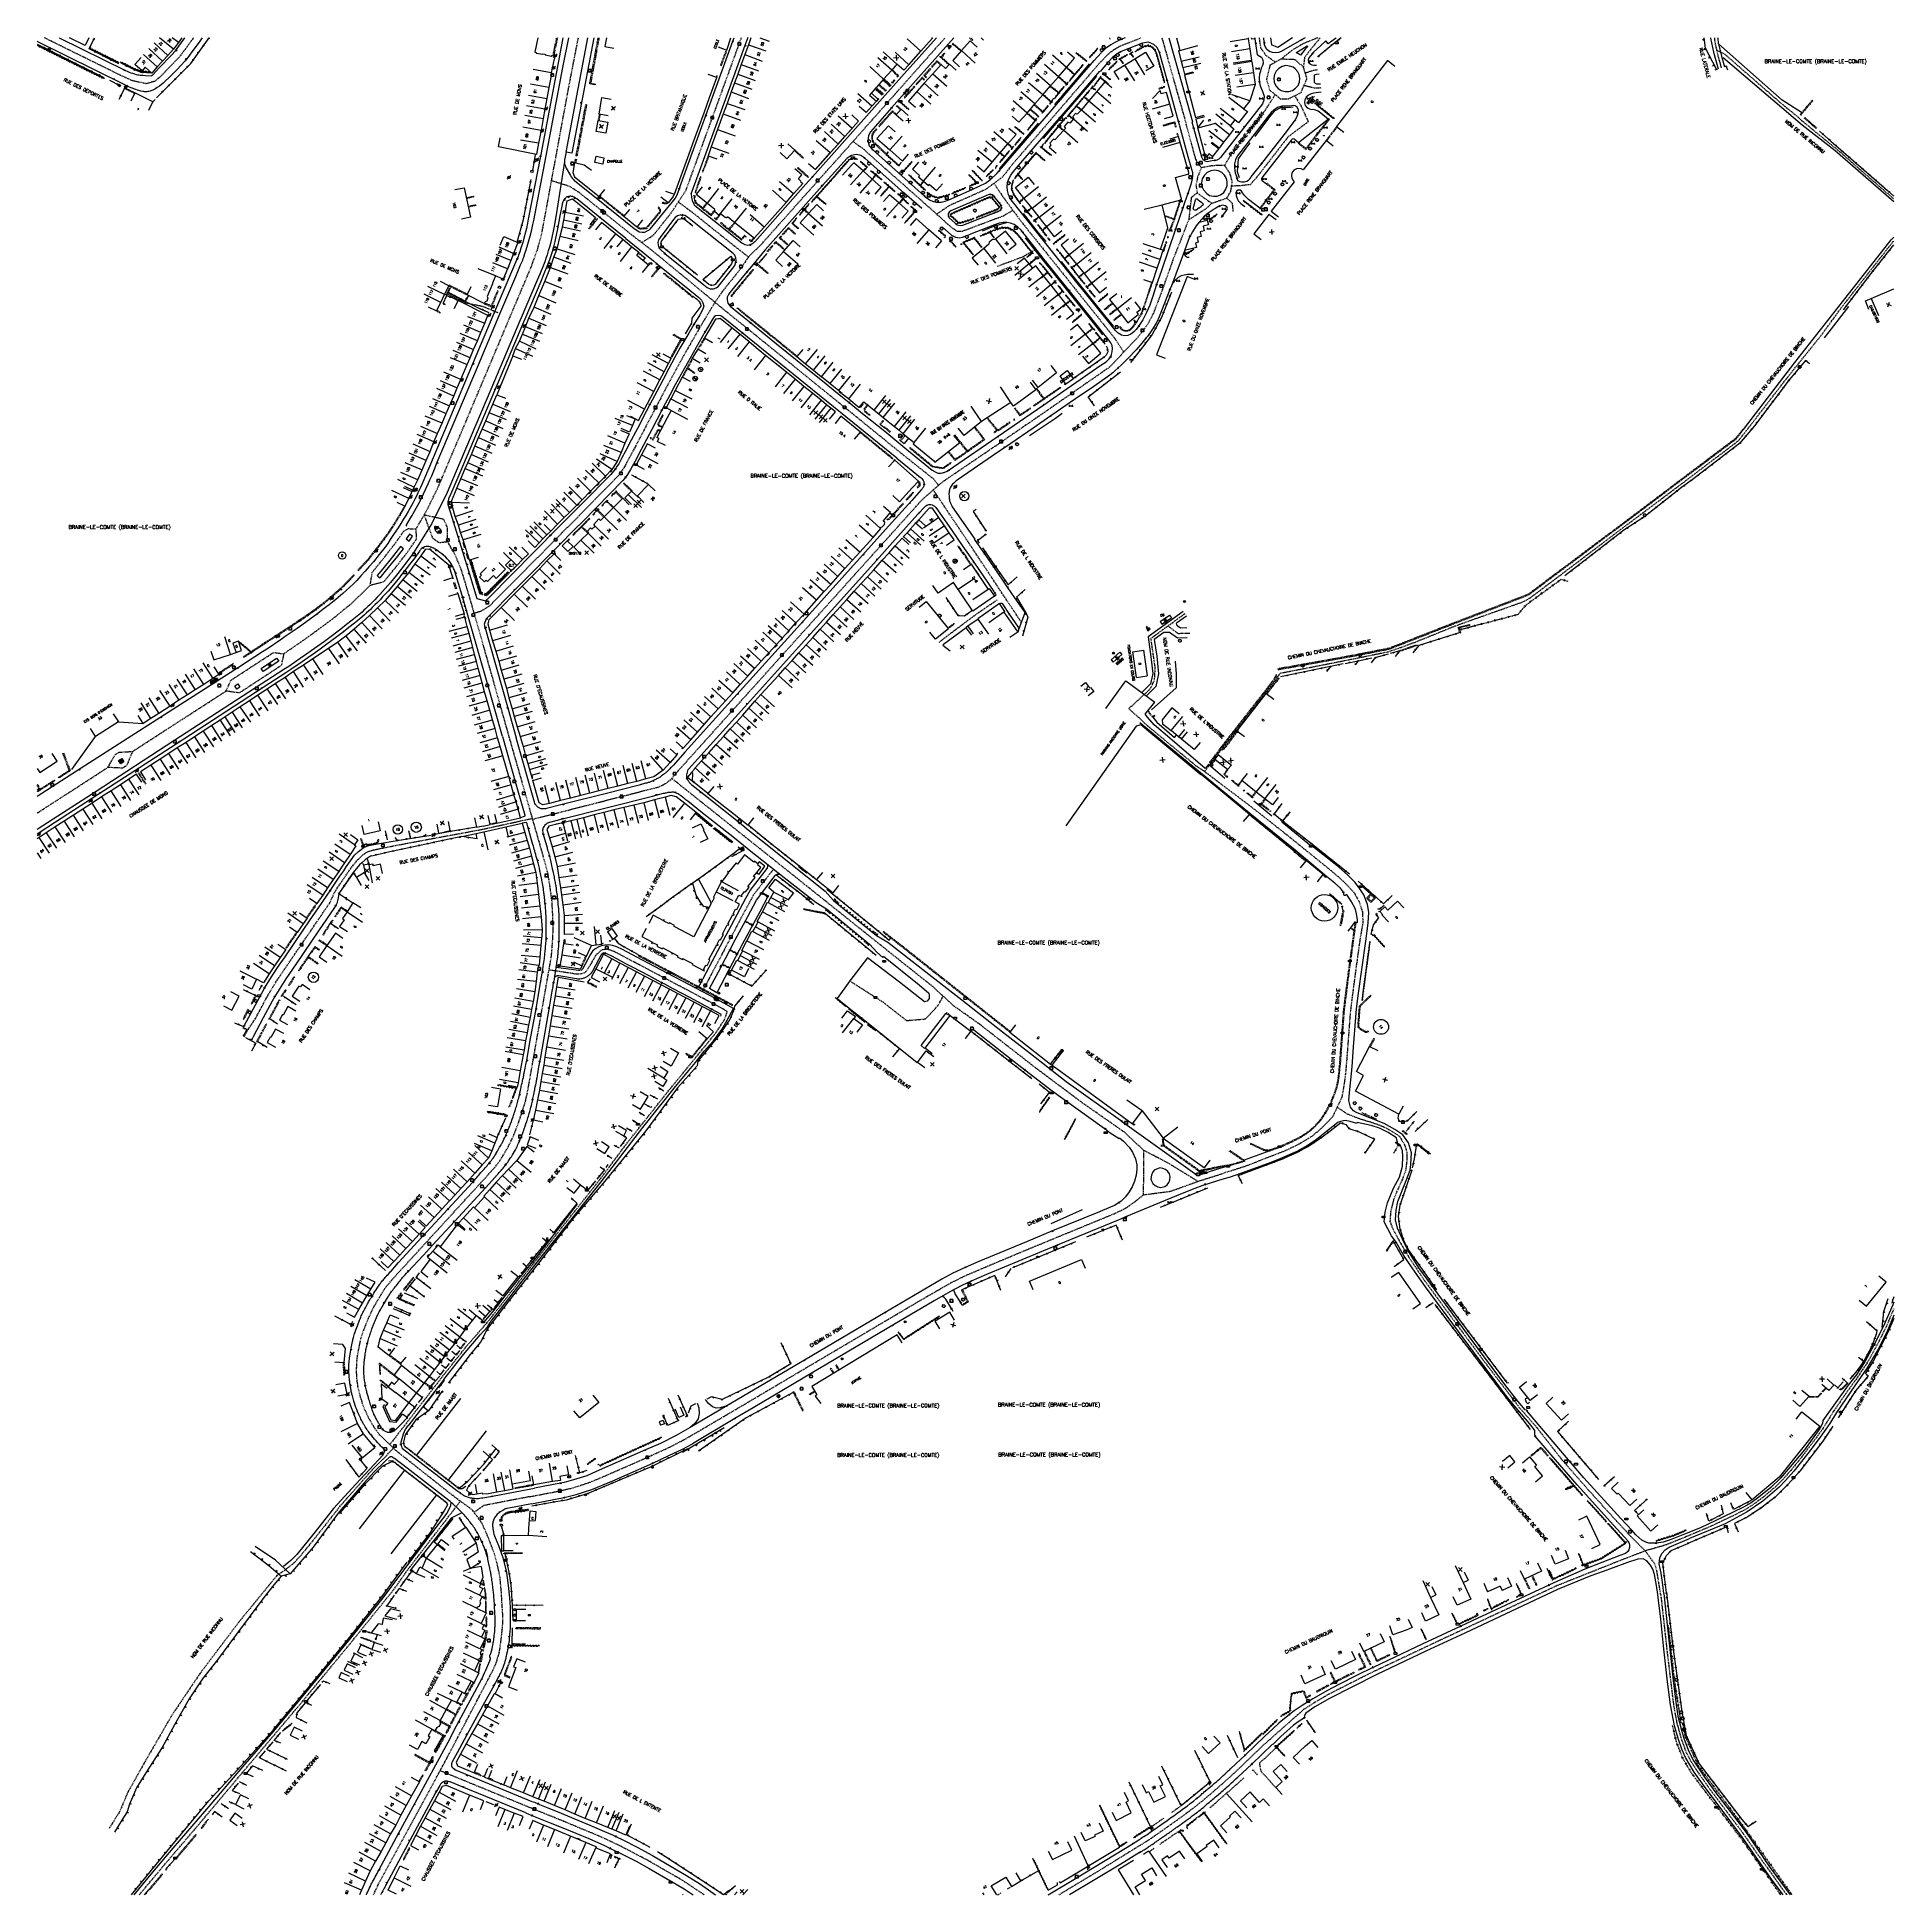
# Model space of a CAD drawing. Header units: millimetres. Extents: x 133000 to 134000, y 143000 to 144000.
import ezdxf
from ezdxf.enums import TextEntityAlignment as Align

# ---------------------------------------------------------------- set-up
doc = ezdxf.new("R2010")
doc.units = ezdxf.units.MM
doc.linetypes.add('DASHED', pattern=[0.75, 0.5, -0.25])
doc.layers.get('0').update_dxf_attribs({"linetype": 'CONTINUOUS'})
for name, color, linetype in [('W0001', 6, 'DASHED'), ('W0008', 7, 'CONTINUOUS'), ('W0017', 7, 'CONTINUOUS'), ('W0100', 7, 'CONTINUOUS'), ('W0105', 7, 'CONTINUOUS'), ('W0112', 1, 'DASHED'), ('W0211', 2, 'CONTINUOUS'), ('W0220', 5, 'DASHED'), ('W0300', 7, 'CONTINUOUS'), ('W0302', 3, 'CONTINUOUS'), ('W0310', 3, 'CONTINUOUS'), ('W0322', 7, 'CONTINUOUS'), ('W0330', 7, 'CONTINUOUS'), ('W0400', 7, 'CONTINUOUS'), ('W0420', 7, 'CONTINUOUS'), ('W0430', 7, 'CONTINUOUS'), ('W0432', 7, 'CONTINUOUS'), ('W0469', 7, 'CONTINUOUS'), ('W0471', 7, 'CONTINUOUS'), ('W0851', 7, 'CONTINUOUS'), ('W0980', 7, 'CONTINUOUS'), ('W0984', 7, 'CONTINUOUS'), ('W0989', 7, 'CONTINUOUS'), ('W0991', 7, 'CONTINUOUS'), ('W1102', 7, 'CONTINUOUS'), ('W1471', 7, 'CONTINUOUS'), ('W1474', 7, 'CONTINUOUS')]:
    doc.layers.add(name, color=color, linetype=linetype)
doc.styles.get("Standard").update_dxf_attribs({"font": 'romans.shx', "width": 0.85})
doc.linetypes.add('ZIGZAG', pattern='A,0.00254,-5.08,[131,ltypeshp.shx,S=5.08,R=0,X=-5.08,Y=0],-10.16,[131,ltypeshp.shx,S=5.08,R=180,X=5.08,Y=0],-5.08', length=20.32254)

# ---------------------------------------------------------------- blocks, each defined once
blk = doc.blocks.new('T1471')
at = {"color": 0, "linetype": 'Continuous', "flags": 128}
blk.add_lwpolyline([(-0.75, -0.5), (-0.75, 0.5), (0.75, 0.5), (0.75, -0.5), (-0.75, -0.5)], dxfattribs=at)
blk = doc.blocks.new('T400')
for p, q in [((-0.15, 0.3), (0.15, 0.3)), ((-0.15, -0.25), (-0.15, 0.3)), ((-0.15, 0.15), (0.15, 0.15)), ((-0.15, 0), (0.15, 0)), ((0.15, 0.3), (0.15, -0.25)), ((-0.15, -0.15), (0.15, -0.15)), ((-0.15, -0.25), (-0.15, -0.3)), ((-0.15, -0.3), (0.15, -0.3)), ((0.15, -0.3), (0.15, -0.25))]:
    blk.add_line(p, q)
blk = doc.blocks.new('T420')
for p, q in [((0.7, 0.7), (-0.8, 0.7)), ((-0.8, 0.7), (-0.8, -0.8)), ((0.7, 0.7), (0.7, -0.8)), ((0.7, -0.8), (-0.8, -0.8))]:
    blk.add_line(p, q)
blk.add_ellipse((0, 0), major_axis=(-0.53, 0.53), ratio=1, start_param=3.926991, end_param=10.210176)
blk = doc.blocks.new('t991o')
at = {"color": 0, "linetype": 'Continuous'}
for p, q in [((-1, 1), (1, -1)), ((-1, -1), (1, 1))]:
    blk.add_line(p, q, dxfattribs=at)
blk = doc.blocks.new('T300')
for p, q in [((-0.8, 0.5), (-0.9, 0.3)), ((-0.9, 0.3), (-0.9, 0.2)), ((-0.9, 0.2), (-0.7, 0.1)), ((-0.7, 0.6), (-0.8, 0.5)), ((-0.8, -0.1), (-0.7, 0.1)), ((-0.6, 0.7), (-0.7, 0.6)), ((-0.7, 0.1), (-0.7, 0.1)), ((-0.5, 0.7), (-0.6, 0.7)), ((-0.3, 0.6), (-0.5, 0.7)), ((-0.3, 0.6), (-0.2, 0.7)), ((-0.2, 0.6), (-0.3, 0.6)), ((-0.2, 0.7), (-0.1, 0.8)), ((-0.1, 0.8), (0.1, 0.8)), ((0.1, 0.8), (0.2, 0.7)), ((0.2, 0.7), (0.3, 0.6)), ((0.3, 0.6), (0.4, 0.5)), ((0.5, 0.5), (0.3, 0.5)), ((0.4, 0.5), (0.4, 0.5)), ((0.6, 0.4), (0.5, 0.5)), ((0.6, 0.4), (0.7, 0.3)), ((0.7, 0.3), (0.7, 0.2)), ((0.7, 0.2), (0.7, 0.1)), ((0.7, 0.1), (0.7, -0.2)), ((-0.8, -0.2), (-0.8, -0.1)), ((-0.7, -0.3), (-0.8, -0.2)), ((-0.8, -0.2), (-0.8, -0.2)), ((-0.7, -0.4), (-0.7, -0.3)), ((-0.5, -0.5), (-0.7, -0.4)), ((-0.4, -0.5), (-0.5, -0.5)), ((-0.4, -0.5), (-0.3, -0.5)), ((-0.3, -0.5), (-0.3, -0.4)), ((-0.3, -0.6), (-0.3, -0.5)), ((-0.3, -0.5), (-0.3, -0.5)), ((-0.2, -0.7), (-0.3, -0.6)), ((-0.1, -0.8), (-0.2, -0.7)), ((0.1, -0.8), (-0.1, -0.8)), ((0.2, -0.7), (0.1, -0.8)), ((0.3, -0.5), (0.2, -0.5)), ((0.3, -0.6), (0.2, -0.7)), ((0.2, -0.7), (0.2, -0.7)), ((0.5, -0.4), (0.3, -0.5)), ((0.3, -0.5), (0.3, -0.6)), ((0.3, -0.5), (0.3, -0.5)), ((0.6, -0.3), (0.5, -0.4)), ((0.7, -0.2), (0.6, -0.3)), ((0.6, -0.3), (0.6, -0.3))]:
    blk.add_line(p, q)
blk = doc.blocks.new('t322o')
at = {"color": 0, "linetype": 'Continuous'}
for radius in [0.25, 0.15]:
    blk.add_circle((0, 0), radius, dxfattribs=at)
blk = doc.blocks.new('t310o')
at = {"color": 0, "linetype": 'Continuous'}
for centre, start, end in [((-0.5, 0.4), 216.8699, 323.1304), ((0.5, -0.4), 36.8699, 143.1303)]:
    blk.add_arc(centre, 0.625, start, end, dxfattribs=at)
blk = doc.blocks.new('T471')
for p, q in [((-0.333334, 0.333334), (-0.333334, -0.333334)), ((-0.333334, 0.333334), (0.333334, 0.333334)), ((-0.333334, 0), (0, 0)), ((0.500001, 0.500001), (1.000002, 1.000002)), ((-0.500001, -0.500001), (-1.000002, -1.000002)), ((-0.333334, -0.333334), (0.333334, -0.333334))]:
    blk.add_line(p, q)
blk.add_ellipse((0, 0), major_axis=(0.471405, 0.471405), ratio=1, start_param=5.4977871438, end_param=11.780972451)
blk = doc.blocks.new('T851')
for p, q in [((-0.2, -0.1), (0, 0.3)), ((0, 0.3), (0.2, -0.1)), ((-0.2, -0.1), (0.2, -0.1))]:
    blk.add_line(p, q)
for major_axis in [(-0.106, 0.106), (-0.0354, 0.0354), (-0.0236, 0.0236)]:
    blk.add_ellipse((0, 0), major_axis=major_axis, ratio=1, start_param=3.926991, end_param=10.210176)
blk = doc.blocks.new('t112o')
at = {"color": 0, "linetype": 'Continuous'}
for p, q in [((-0.5, 0.5), (0.5, 0.5)), ((-0.5, -0.5), (-0.5, 0.5)), ((0.5, 0.5), (0.5, -0.5)), ((0.5, -0.5), (-0.5, -0.5))]:
    blk.add_line(p, q, dxfattribs=at)
blk = doc.blocks.new('t330o')
at = {"color": 0, "linetype": 'Continuous'}
for p, q in [((0.25, -0.25), (-0.25, 0.25)), ((-0.25, -0.25), (0.25, 0.25)), ((-0.25, 0.25), (-0.25, -0.25)), ((0.25, 0.25), (-0.25, 0.25)), ((0.25, -0.25), (0.25, 0.25)), ((-0.25, -0.25), (0.25, -0.25)), ((-0.25, -0.25), (-0.25, -0.25))]:
    blk.add_line(p, q, dxfattribs=at)
blk = doc.blocks.new('t211o')
at = {"color": 0, "linetype": 'Continuous'}
for p, q in [((-0.3, 0.5), (-0.3, 0)), ((0, 1), (0, 0)), ((0.3, 0.5), (0.3, 0))]:
    blk.add_line(p, q, dxfattribs=at)
blk = doc.blocks.new('T1474')
at = {"color": 0, "linetype": 'Continuous', "flags": 128}
for points in [[(-0.8, -0.5), (-0.8, 0.5)], [(-0.8, 0), (0.7, 0)], [(0.7, 0), (0.7, -0.5), (0.7, 0.5)]]:
    blk.add_lwpolyline(points, dxfattribs=at)
blk = doc.blocks.new('t220o')
at = {"color": 0, "linetype": 'Continuous'}
for p, q in [((-0.25, 0.25), (0.25, 0.25)), ((-0.25, -0.25), (0.25, -0.25))]:
    blk.add_line(p, q, dxfattribs=at)
blk = doc.blocks.new('T469')
at = {"color": 0, "linetype": 'Continuous', "flags": 128}
for points in [[(-0.4, 0.4), (0.4, -0.4)], [(-0.4, -0.4), (0.4, 0.4)]]:
    blk.add_lwpolyline(points, dxfattribs=at)
at = {"color": 0, "linetype": 'Continuous'}
blk.add_circle((0, 0), 0.5, dxfattribs=at)
blk = doc.blocks.new('t105o')
for p, q in [((-0.5, 0), (0.5, 0)), ((0.5, 0), (0.2, 0.1)), ((0.5, 0), (0.2, -0.1))]:
    blk.add_line(p, q)
blk = doc.blocks.new('T430')
at = {"flags": 128}
for points in [[(0.8, 0.8), (-0.8, 0.8)], [(-0.8, 0.8), (-0.8, 0)], [(0.8, 0.8), (-0.8, 0)], [(-0.8, 0), (0.8, 0)], [(-0.4, 2.1), (0.4, 2.1)], [(-0.4, 2.1), (-0.4, 1.3)], [(-0.4, 1.7), (0, 1.7)], [(-0.4, 1.3), (0.4, 1.3)], [(0.8, 0), (0.8, 0.8)]]:
    blk.add_lwpolyline(points, dxfattribs=at)
blk = doc.blocks.new('T432')
at = {"flags": 128}
for points in [[(0.8, 0.8), (-0.8, 0.8)], [(-0.8, 0.8), (-0.8, 0)], [(0.8, 0.8), (-0.8, 0)], [(-0.8, 0), (0.8, 0)], [(-0.4, 2.1), (0.4, 2.1)], [(-0.4, 2.1), (-0.4, 1.3)], [(-0.4, 1.3), (0.4, 1.3)], [(0, 1.7), (0.4, 1.7)], [(0.4, 1.3), (0.4, 1.7)], [(0.8, 0), (0.8, 0.8)]]:
    blk.add_lwpolyline(points, dxfattribs=at)

msp = doc.modelspace()

# ---------------------------------------------------------------- linework, layer by layer
at = {"flags": 128}
for points in [[(133512.8, 143703.4), (133512.2, 143703)], [(133521.2, 143691.1), (133520.7, 143690.7), (133520.7, 143690.7), (133520.7, 143690.7)]]:
    msp.add_lwpolyline(points, dxfattribs=at)
at = {"layer": 'W0001'}
msp.add_line((133530.1, 143685.2), (133501.7, 143728.1), dxfattribs=at)
at = {"layer": 'W0001', "flags": 128}
for points in [[(133084.2, 144000), (133080.5, 143994.8), (133076.6, 143989.7), (133071.7, 143984.5), (133066.9, 143979.6), (133063.5, 143976.6), (133058.7, 143975.3), (133051.5, 143976.8), (133044.7, 143979.9), (133003.9, 144000)], [(133179.4, 143705.2), (133180.5, 143712.2), (133186.5, 143719.6), (133192.9, 143727.9), (133197.5, 143734.4), (133200, 143735.7), (133204.1, 143735.5), (133210, 143745.8), (133216, 143758.1), (133231, 143793.5), (133256.9, 143854.9), (133266.1, 143876.6), (133269.6, 143886.4), (133271.8, 143894.5), (133276.5, 143920), (133286.2, 143972.7), (133291.5, 144000)], [(133319.3, 143894.6), (133291.9, 143916.7), (133286.7, 143920), (133277, 143923)], [(133221.1, 143861.9), (133230.8, 143857.3), (133239.7, 143855.5), (133248.3, 143852)], [(133266.9, 143579.2), (133335.1, 143596.7), (133339.3, 143598.9), (133341.8, 143601.2), (133345.8, 143605.9), (133476.5, 143751.1), (133484, 143757.8), (133488.4, 143761.4), (133522.4, 143784.5)], [(133485.5, 143759), (133482.8, 143762.4), (133465.2, 143776.4)], [(133501.8, 143728), (133482.6, 143756.6)], [(133208.4, 143743), (133213, 143730.5), (133216.5, 143728.2), (133221.1, 143728.7), (133221, 143736.3), (133219, 143740.7), (133208.4, 143743)], [(133179.4, 143705.2), (133186.8, 143707.2), (133192.9, 143714.6), (133199.5, 143723.1), (133204.4, 143730.2), (133204.1, 143735.5)], [(133283.2, 143733.9), (133243.6, 143694), (133238.8, 143691.1), (133235.4, 143690.1)], [(133254.3, 143623.4), (133238.8, 143678.4), (133235.4, 143690.1), (133233.5, 143696.7), (133230.8, 143705.9), (133228.3, 143714), (133225.4, 143721), (133221.1, 143728.7)], [(133132.8, 143668.3), (133144.3, 143676.2), (133158.9, 143686.9), (133169.2, 143695.3), (133179.4, 143705.2)], [(133624.1, 143608), (133598.5, 143629.1), (133588, 143638.8), (133599.5, 143649.4), (133601.8, 143654.1), (133602.2, 143660.7), (133599.9, 143676.6), (133618.4, 143690.1)], [(133609.1, 143683.3), (133612, 143681), (133614.5, 143679.3), (133620.8, 143679.4)], [(133101.7, 143648.2), (133104.4, 143654.1), (133127.3, 143669), (133132.8, 143668.3), (133131.5, 143662), (133108.9, 143647.2), (133101.7, 143648.2)], [(133051.4, 143615.7), (133101.7, 143648.2)], [(133181.1, 143000), (133184.1, 143006.2), (133220, 143072.3), (133245.4, 143120.8), (133247.3, 143125), (133249, 143130.8), (133249.7, 143135.7), (133250.4, 143141.7), (133250.8, 143146.2), (133250.8, 143150.6), (133250.4, 143156.5), (133250.1, 143162.1), (133249.3, 143171.1), (133247.9, 143177.8), (133246.2, 143184), (133243.2, 143191.9), (133239.6, 143200.1), (133234.5, 143207.2), (133224.9, 143214.2), (133193.9, 143238.7), (133188.1, 143244.2), (133184.5, 143247.6), (133181.7, 143251.5), (133178.7, 143256.5), (133176.6, 143261), (133175.3, 143264.4), (133173.9, 143269.1), (133172.8, 143273.5), (133172.2, 143278.3), (133172, 143282.4), (133172.3, 143288.6), (133173.1, 143293.4), (133174.4, 143299.5), (133175.8, 143303.9), (133178.3, 143310.1), (133180.9, 143315.8), (133183.9, 143321), (133187.5, 143326.9), (133191.1, 143331.1), (133193.1, 143333.4), (133246.5, 143391.7), (133249.8, 143396.2), (133253.7, 143402.8), (133256.6, 143408.8), (133259.3, 143415.9), (133261.3, 143421.9), (133263, 143427.2), (133264.3, 143433.2), (133277, 143505.5), (133277.6, 143513), (133277.9, 143519.4), (133277.7, 143528.1), (133277.3, 143534.7), (133276.3, 143542.5), (133275.1, 143550.1), (133272.5, 143559.6), (133254.3, 143623.4)], [(133038.1, 143607.1), (133042, 143614), (133044, 143615.3), (133051.4, 143615.7), (133048.2, 143608.1), (133046.1, 143606.7), (133038.1, 143607.1)], [(133000, 143582.5), (133038.1, 143607.1)], [(133378.4, 143572), (133341.8, 143601.2)], [(133212.8, 143568.8), (133239.4, 143573.7), (133266.7, 143579.7)], [(133396.7, 143552.3), (133395.8, 143551.3), (133391.7, 143546), (133385.8, 143538.5), (133377.8, 143523.5), (133358.2, 143486.4)], [(133295.4, 143497), (133295.2, 143496.7), (133293.7, 143496.1), (133291.9, 143495.7), (133290.1, 143495.8), (133287.2, 143496.3), (133275.6, 143498)], [(133217.9, 143278.6), (133189.9, 143242.4)], [(133163.1, 143209.2), (133169.5, 143216.5), (133179.9, 143228.2), (133188.4, 143236.8), (133191.9, 143240.6)], [(133199.9, 143175.5), (133228, 143212)], [(133265.2, 143214.4), (133240.4, 143209.6), (133235.4, 143206)], [(133264.8, 143047.2), (133217.1, 143066.8)]]:
    msp.add_lwpolyline(points, dxfattribs=at)
at = {"layer": 'W0001'}
for points in [[(133379.2, 144000), (133349.2, 143917.5)], [(133389.3, 143888), (133432.6, 143936.5), (133446.2, 143951.8), (133461.7, 143969.3), (133489, 144000)], [(133572.9, 143987), (133576.4, 143990.8), (133579.8, 143993.6), (133583.6, 143995.7), (133592.8, 143999.3), (133594.3, 144000)], [(133605.8, 144000), (133607.2, 143994.9), (133618.8, 143953.7)], [(133659.1, 143994.5), (133658.3, 144000)], [(133667, 143986.8), (133661.8, 143990.5), (133659.1, 143994.5)], [(133689.7, 144000), (133682, 143996.9), (133676.2, 143993.5), (133669.9, 143988.5)], [(133691, 144000), (133686, 143993.8), (133682.6, 143989.4), (133682, 143984.2)], [(133903.4, 144000), (133903.4, 143998.8), (133904.5, 143993.4), (133907, 143983.8)], [(133904.5, 143993.4), (133908.9, 143991.2), (133933, 143970.2), (133938.6, 143965.3), (133948.5, 143957.2), (133950.7, 143955.2), (133957.1, 143949.9), (133970.8, 143938.7), (133981.4, 143929.4), (134000, 143913.2)], [(133572.7, 143987), (133537.4, 143946), (133525.3, 143931.9), (133519.9, 143925), (133510.8, 143918.3), (133491.2, 143909.6), (133484.5, 143905)], [(133669.9, 143988.5), (133664, 143985.2), (133662.1, 143977.6), (133663.9, 143971.7), (133669.6, 143967.2), (133673.9, 143967.1), (133680.7, 143970.5), (133683.9, 143978.1), (133682, 143984.2), (133677.6, 143988.2), (133669.9, 143988.5)], [(133683, 143981.1), (133687.6, 143982.6), (133689.8, 143982.9)], [(133691.4, 143973), (133688.2, 143972.8), (133682.3, 143974.3)], [(133639.6, 143931.3), (133643.3, 143937.6), (133661.5, 143961.1), (133666.8, 143969.4)], [(133677.3, 143968.8), (133680.8, 143963.1), (133684.6, 143954.8), (133673.8, 143946.7), (133657.9, 143926.2), (133653.4, 143920.9), (133647.8, 143920.3), (133643.3, 143920.1)], [(133618.7, 143953.6), (133623.9, 143934.6), (133627, 143930)], [(133439.4, 143944.2), (133444.8, 143940.3), (133449.5, 143936), (133478.5, 143910.4), (133489.3, 143900.7), (133492.6, 143897.7), (133495.7, 143895.8), (133498.3, 143895.9), (133508.8, 143899.8)], [(133632.8, 143931.1), (133627, 143930), (133625, 143924.9), (133624.1, 143920.6), (133624.8, 143916.5), (133628.3, 143913.9), (133632.7, 143910.9), (133636.6, 143912.3), (133640.8, 143913.7), (133642.9, 143917.4), (133643.7, 143922.7), (133642.4, 143927), (133639.6, 143931.3), (133632.8, 143931.1)], [(133515.3, 143921.7), (133520, 143914.6), (133531.1, 143899.6), (133534.4, 143895.6), (133560.6, 143862.9), (133580.2, 143838.4), (133585.3, 143830.7)], [(133325.6, 143889.7), (133332, 143893.8), (133341.4, 143905.6), (133349.2, 143917.5)], [(133345.3, 143911.6), (133351.6, 143907), (133355.4, 143904), (133376.9, 143886.8), (133383.1, 143882)], [(133632.7, 143910.9), (133629.3, 143907.8), (133620.2, 143902), (133611.9, 143880.9), (133605.3, 143862.4), (133601.2, 143851.7), (133598.1, 143845.7), (133592.9, 143838.8), (133577.6, 143822.7), (133542.5, 143798.3), (133522.4, 143784.5)], [(133624.8, 143916.5), (133621.6, 143914), (133620.2, 143902)], [(133640.8, 143913.7), (133643.6, 143911), (133644.1, 143906.2)], [(133508.8, 143899.8), (133520.5, 143904.2), (133525.5, 143907.1)], [(133465.2, 143776.4), (133443.9, 143793.7), (133419.6, 143813.4), (133384.8, 143841.6), (133370.6, 143853), (133359.5, 143862.2), (133332, 143884.8), (133319.3, 143894.6)], [(133628.8, 143604.8), (133632.1, 143609.5), (133636, 143614.3), (133645.8, 143627), (133661.6, 143647.3), (133666.7, 143653.8), (133668.1, 143655.9), (133669.6, 143657.9), (133688.2, 143661.5), (133706.5, 143665.1), (133727.6, 143669.4), (133729.4, 143670), (133734.1, 143671.6), (133742.5, 143674.7), (133765, 143683.8), (133800.6, 143696.4), (133804.2, 143698.5), (133808.6, 143701.8), (133820.7, 143710.9), (133856, 143737.6), (133887, 143760.8), (133916, 143782.8), (133916.9, 143783.8), (133920.6, 143788.5), (133942.5, 143816.9), (133961.2, 143840.2), (133971.9, 143854.9), (133994.6, 143883.9), (133999.3, 143889.9), (134000, 143890.5)], [(133389.3, 143888), (133383.1, 143882), (133378.7, 143875.4), (133369.1, 143863.5), (133365.1, 143857.6), (133361.1, 143851), (133358.2, 143846.2), (133351.3, 143834.3), (133344.5, 143822.2), (133338.1, 143810.2), (133331.4, 143797.5), (133320.9, 143777.4), (133316.3, 143768.9), (133313.3, 143764.5), (133305.7, 143756.7), (133295, 143745.8), (133282.8, 143733.5)], [(133517.2, 143877), (133530.9, 143882.1), (133537.8, 143886.1)], [(133485.8, 143674.5), (133492.1, 143679.4), (133505.5, 143689.4), (133517, 143697.3)], [(133624.1, 143608), (133627.7, 143605.7), (133654, 143585.8), (133672.6, 143571.2), (133698.4, 143550.3), (133704.9, 143544.5), (133709.2, 143539.8), (133712, 143534.8), (133713.8, 143529.2), (133714, 143523.5), (133712.4, 143514.3), (133709.9, 143496.1), (133708.2, 143483.2), (133707.1, 143473.9), (133705.4, 143450.9), (133704.7, 143442.6), (133703.8, 143435.8), (133702.7, 143429.5), (133697.7, 143418.9), (133692.9, 143413.9), (133687.1, 143408.8), (133679.6, 143404.2), (133672.1, 143400.6), (133663, 143397.1), (133651.3, 143392.5), (133643.3, 143389.9), (133639, 143388.6)], [(133580.1, 143366.8), (133586, 143369.6), (133591.4, 143373.4), (133595.9, 143377), (133596, 143387.1), (133596, 143400.9), (133585.4, 143410.8), (133563.1, 143426.4), (133538.3, 143444.9), (133507.9, 143468.6), (133493.8, 143478.6), (133482.2, 143489.2), (133458.6, 143508), (133427.8, 143532.6), (133397.5, 143556.8), (133378.4, 143572)], [(133111.5, 143462.1), (133113.5, 143465.8), (133117.7, 143472.1), (133123.2, 143482.4), (133126.2, 143487.7), (133129.3, 143492.6), (133135.3, 143501.5), (133147.4, 143519.2), (133157.6, 143534.2), (133160.4, 143540.3), (133168.4, 143552.1), (133170, 143554.2), (133172.8, 143557.6), (133175.4, 143560), (133178.3, 143561.9), (133181.3, 143562.7), (133192, 143564.9), (133212.8, 143568.8)], [(133370.2, 143471.3), (133371.7, 143475.6), (133369, 143477.3), (133310.7, 143508), (133307, 143509.2), (133303.9, 143508.8), (133300.7, 143505.8), (133297.9, 143500.7), (133295.4, 143496.9)], [(133437.7, 143492.1), (133455.6, 143480.7), (133468.2, 143470.8), (133478.5, 143471.7), (133485.1, 143478.8), (133488, 143483.9)], [(133217.9, 143278.6), (133231.4, 143295.6), (133242.2, 143307.9), (133247.9, 143315.2), (133261, 143332), (133281, 143357.3), (133291.7, 143370.8), (133303.7, 143386), (133316.7, 143403.5), (133339, 143431.7), (133361.4, 143459.1), (133365.4, 143464), (133370.2, 143471.3)], [(133700.2, 143424.2), (133705.4, 143420.6), (133712.4, 143417.9), (133718.4, 143416.1), (133724.3, 143414), (133727.9, 143412.2), (133731.8, 143409.8), (133733.7, 143408.5), (133736.5, 143403.9), (133737.7, 143400), (133737.6, 143394.2), (133737, 143389.9), (133735.3, 143385.3), (133732.4, 143378.9), (133730.6, 143374.4), (133729, 143368.2), (133728.6, 143362.7), (133730.3, 143358.3), (133732.9, 143353.5), (133735.2, 143349.4), (133739, 143343), (133747, 143331.1), (133757.4, 143316.9), (133778.4, 143288.5), (133798.4, 143262.3), (133807.9, 143251.4), (133821.4, 143234.1), (133835.6, 143217.9), (133851, 143200.9)], [(133625.2, 143384.2), (133609.2, 143394), (133596, 143400.9)], [(133595.9, 143377), (133610.5, 143378.9), (133625.2, 143384.2), (133639, 143388.6)], [(133265.2, 143214.4), (133280.4, 143217.3), (133287.9, 143219), (133294.3, 143221), (133300.8, 143223.4), (133310.2, 143227.5), (133324.4, 143233.7), (133340.7, 143241.1), (133348.6, 143245.2), (133357.6, 143250.4), (133370.5, 143258), (133381.1, 143264.2), (133402, 143276.6), (133444.5, 143301.7), (133462.9, 143312.6), (133479.8, 143322.5), (133492, 143329.5), (133499.4, 143333.2), (133513, 143339), (133533.5, 143347.6), (133580.1, 143366.8)], [(134000, 143315.6), (133998.8, 143312.9), (133996, 143306.2), (133992.1, 143298.3), (133987.8, 143290.3), (133985.6, 143286.4), (133983.3, 143283), (133979.8, 143277.8), (133975.3, 143271.6), (133967.4, 143260.2), (133961.6, 143250.8), (133957, 143244.5), (133949.6, 143234.8), (133944.5, 143228.5), (133940.3, 143223.8), (133936.2, 143219.7), (133929.8, 143214.3), (133925.1, 143210.8), (133919.9, 143207.4), (133913.1, 143204), (133901.1, 143198.3), (133887.8, 143192.7)], [(133163.1, 143209.2), (133151.8, 143194.8), (133142.3, 143183.1), (133138.3, 143178.7), (133133.2, 143174.7), (133129.1, 143171.9), (133108.8, 143147.1), (133087.8, 143119.3), (133072.6, 143096.8), (133058.7, 143072.8), (133048.7, 143055), (133044.5, 143044.9), (133038.7, 143035.7)], [(133874.4, 143162), (133872.4, 143174.4), (133871.3, 143178.1), (133866.1, 143185.2), (133858.3, 143193), (133851, 143200.9)], [(133887.8, 143192.7), (133877.2, 143188.4), (133866.1, 143185.2), (133855.6, 143181.2), (133818.6, 143166.5), (133782.8, 143149.8), (133755.2, 143136.9), (133717.7, 143119.2), (133695.4, 143107.9), (133687.6, 143103.3), (133682.3, 143099.9), (133676.9, 143095.2), (133663.4, 143083.2)], [(133055, 143000), (133067.6, 143015.1), (133086.9, 143037.7), (133104.7, 143058.9), (133140.5, 143101.3), (133166.8, 143133.1), (133192.7, 143165.2), (133199.9, 143175.5)], [(133874.4, 143162), (133878.3, 143127), (133881.5, 143101), (133883, 143093.2), (133885.2, 143084.8), (133888, 143077.1), (133890.5, 143072.2), (133894, 143066.7), (133901, 143056.8), (133909.8, 143045), (133917.8, 143034.5), (133926.1, 143022.6), (133942.2, 143000.1), (133942.2, 143000)], [(133663.3, 143083.3), (133644.4, 143065.3), (133641, 143062.2), (133637.8, 143059.3), (133632.7, 143054.9), (133628.8, 143051.6), (133624.6, 143048.2), (133619.3, 143044.1), (133615.6, 143041.4), (133610.2, 143037.6), (133604.9, 143033.8), (133598.5, 143029.4), (133571.1, 143012.5), (133550.3, 143000)], [(133359.3, 143000), (133347.4, 143007.9), (133328.8, 143018.6), (133313.9, 143026.4), (133303.9, 143031.1), (133284.3, 143039.3), (133264.8, 143047.2)]]:
    msp.add_lwpolyline(points, dxfattribs=at)
at = {"layer": 'W0008'}
for p, q in [((133367, 143956.1), (133367, 143956.1)), ((133386.5, 143890.2), (133413.9, 143921)), ((133653.7, 143924.8), (133653.9, 143925.1)), ((133629.9, 143916.1), (133631.5, 143915.1)), ((133625.9, 143908.4), (133626.9, 143909.2)), ((133586.3, 143653.8), (133601.9, 143642.3)), ((133665, 143580.8), (133655.3, 143588.9)), ((133663.9, 143400.7), (133650, 143395.7)), ((133632.5, 143389.8), (133641.3, 143392.5))]:
    msp.add_line(p, q, dxfattribs=at)
for points in [[(133088.9, 144000), (133086.7, 143997), (133083.4, 143992.4), (133082.1, 143990.6), (133080.6, 143988.7), (133079.6, 143987.5), (133077.5, 143985.2), (133075.5, 143983), (133073.1, 143980.6), (133071.5, 143979), (133068.6, 143976.3), (133067.8, 143975.6), (133067, 143974.9), (133065.9, 143974), (133064.7, 143973.2), (133064, 143972.7), (133063.3, 143972.3), (133062.3, 143971.8), (133061.3, 143971.4), (133060.8, 143971.3), (133060.2, 143971.1), (133059.6, 143971), (133059, 143970.9), (133058.5, 143970.9), (133057.9, 143970.9), (133057.4, 143971), (133056.9, 143971.1), (133055.8, 143971.3), (133054.8, 143971.6), (133054, 143971.8), (133053.2, 143972.1), (133050.6, 143973.1), (133049.8, 143973.5), (133047.5, 143974.5), (133046.5, 143975), (133000.4, 143997.9), (133000, 143998.1)], [(133283.2, 144000), (133280.3, 143984.5), (133271.2, 143937.1), (133264.5, 143902.3), (133264.1, 143900.1), (133263.5, 143897.4), (133263, 143895.3), (133262.2, 143892.1), (133261.5, 143889.8), (133260.5, 143886.8), (133259.9, 143884.8), (133259.2, 143882.9), (133259, 143882.2), (133258.7, 143881.4), (133257.7, 143879), (133255, 143872.7), (133246.9, 143853.7), (133234.9, 143825.1), (133213.3, 143773.9), (133211, 143768.3), (133209.7, 143765.3), (133207.8, 143760.8), (133207.2, 143759.4), (133206.5, 143757.9), (133205.8, 143756.4), (133205.1, 143755), (133204.3, 143753.2), (133203.4, 143751.5), (133202.5, 143749.8), (133201.6, 143748.1), (133200.7, 143746.5), (133199.8, 143744.9), (133198.5, 143742.8), (133197.2, 143740.6), (133195.8, 143738.4), (133194.4, 143736.1), (133192.3, 143733), (133190.2, 143729.8), (133188.8, 143727.7), (133187.2, 143725.6), (133184.2, 143721.7), (133181.1, 143717.9), (133178.9, 143715.3), (133176.7, 143712.7), (133174.4, 143710.2), (133172.1, 143707.7), (133170.3, 143705.9), (133168.4, 143704.1), (133166.5, 143702.4), (133164.6, 143700.7), (133160.9, 143697.6), (133157.2, 143694.6), (133154.1, 143692.3), (133151.1, 143690), (133142.6, 143683.7), (133140, 143681.9), (133134.2, 143677.9), (133130.9, 143675.6), (133124.6, 143671.4), (133121.3, 143669.3), (133108.4, 143660.9), (133068.6, 143635.4), (133023.7, 143606.7), (133000, 143591.5)], [(133011.9, 144000), (133047.6, 143982.4), (133048.5, 143982), (133049.6, 143981.5), (133050, 143981.3), (133050.4, 143981.2), (133051.4, 143980.9), (133052.4, 143980.6), (133053.3, 143980.3), (133054.3, 143980.1), (133054.8, 143980), (133055.4, 143979.9), (133056.9, 143979.8), (133058.4, 143979.7), (133061.5, 143979.6), (133061.6, 143979.7), (133061.8, 143979.7), (133061.9, 143979.8), (133062.1, 143979.8), (133062.3, 143980), (133062.5, 143980.2), (133065.8, 143983.8), (133072.3, 143990.6), (133074.5, 143993), (133079.6, 144000)], [(133199.1, 143737.1), (133198.7, 143737.4), (133200, 143739.5), (133201.3, 143741.7), (133202, 143742.8), (133202.6, 143743.9), (133206.4, 143750.9), (133206.6, 143751.5), (133206.8, 143751.8), (133210.6, 143759.9), (133211.5, 143762), (133212.5, 143764.2), (133214, 143767.8), (133215.5, 143771.4), (133237.7, 143823.9), (133249.7, 143852.6), (133257.8, 143871.5), (133260.4, 143877.8), (133261.5, 143880.3), (133261.8, 143881.1), (133262.1, 143881.9), (133262.7, 143883.9), (133263.4, 143885.9), (133264.3, 143888.9), (133265, 143891.3), (133265.9, 143894.5), (133266.4, 143896.7), (133267, 143899.5), (133267.5, 143901.7), (133274.1, 143936.5), (133283.2, 143984), (133286.4, 144000)], [(133299.9, 144000), (133293, 143964), (133288, 143937.9), (133284.9, 143938.4), (133284.1, 143934.3), (133284, 143933.8), (133284, 143933.4), (133284, 143932.7), (133284.1, 143932.1), (133284.3, 143931.4), (133284.5, 143930.7), (133284.7, 143930.2), (133284.9, 143929.8), (133287.3, 143925.9), (133287.7, 143925.2), (133288.2, 143924.5), (133288.5, 143924.1), (133288.8, 143923.8), (133289.1, 143923.4), (133289.5, 143923.1), (133307.5, 143908.6), (133321.6, 143897.3)], [(133346.1, 143919.6), (133360.2, 143958.2), (133374.7, 143998.1), (133375.4, 144000)], [(133352.3, 143916), (133356.1, 143926.3), (133367, 143956.3), (133381.4, 143996), (133383, 144000.3)], [(133493.8, 144000), (133460.2, 143962.3), (133448.8, 143949.4), (133447.8, 143947.4), (133447.4, 143944.5), (133448.1, 143941.8), (133449.9, 143939.8), (133477.9, 143914.8), (133480.7, 143912.7), (133482.5, 143911.9), (133484.6, 143911.5)], [(133467, 143980.6), (133484.3, 144000)], [(133484.7, 143911.5), (133486.9, 143911.5), (133489, 143912), (133491.1, 143912.7), (133503.6, 143918.3), (133507.8, 143920.2), (133510.7, 143921.8), (133513.6, 143923.8), (133516.9, 143926.9), (133518.2, 143928.3), (133531.3, 143943.5), (133540, 143953.7), (133543.9, 143958.2), (133557.3, 143973.7), (133569.3, 143987.8), (133573, 143991.9)], [(133615.4, 143952.6), (133614.8, 143955), (133608.6, 143977.1), (133604.5, 143992.1), (133603.2, 143994.7), (133601.4, 143996.4), (133598.5, 143997.6), (133595.4, 143997.1), (133584.7, 143992.9), (133583.5, 143992.4), (133581.5, 143991.2), (133579.3, 143989.5), (133576.4, 143986.5), (133572.5, 143981.9)], [(133586, 144000), (133584, 143999.2), (133580.7, 143997.7), (133578.2, 143996.2), (133575.4, 143994.2), (133573.3, 143992.1)], [(133609.6, 144000), (133614.9, 143980.9), (133622.2, 143954.7)], [(133657.3, 143990.8), (133659.4, 143989.6), (133660.2, 143988.1), (133660.4, 143986.3), (133660, 143985), (133659.3, 143983.6), (133658.8, 143982.1), (133658.5, 143981), (133658.4, 143980.4), (133658.2, 143978.6), (133658.2, 143977.6), (133658.3, 143976.3), (133658.6, 143974.8), (133659, 143973.3), (133659.7, 143971.6), (133660.4, 143970.2), (133660.8, 143968.5), (133660.7, 143966.4), (133659.9, 143964.4), (133650.2, 143952), (133637.4, 143935.5), (133636.5, 143934.7), (133635.7, 143934.3), (133635.3, 143934.1), (133634.5, 143934), (133632.9, 143933.7), (133630.2, 143933.2), (133629.1, 143933.5), (133628, 143934.3), (133627.3, 143935.8), (133622.9, 143951.4), (133622.1, 143954.5)], [(133656, 143999.5), (133654.2, 143999.2), (133654.1, 144000)], [(133657.3, 143990.8), (133656.4, 143997), (133656, 143999.4), (133655.9, 144000)], [(133660.9, 143997.7), (133660.6, 144000)], [(133682.9, 144000), (133682.5, 143999.8), (133681, 143998.9), (133670.1, 143992.7), (133668.5, 143992.1), (133667, 143991.9), (133665.3, 143992.1), (133663.7, 143992.6), (133662.3, 143993.7), (133661.4, 143995.3), (133661.1, 143996.3), (133661, 143997.3), (133660.9, 143997.7)], [(133684.1, 143995.6), (133684.3, 143995.3), (133682.9, 143993.9), (133681.6, 143992.3), (133680.5, 143990.7), (133679.4, 143991.3), (133678.2, 143991.9), (133678.3, 143992.1), (133684.1, 143995.6)], [(133699.7, 144000), (133699.2, 143999.7), (133695.4, 143996.7), (133694.1, 143998.3), (133691.2, 143995.7), (133687.5, 143992.2), (133686.9, 143991.5), (133685.6, 143990.1), (133684.8, 143988.9), (133684.6, 143988), (133684.7, 143987.1), (133685, 143986.7), (133685.5, 143986), (133686.5, 143985.4), (133687.6, 143985.2), (133689.1, 143985.3)], [(133901.2, 144000), (133901.2, 143999.8), (133902.8, 143992.3), (133905.3, 143983.3)], [(133950.3, 143959.7), (133939.8, 143966.5), (133905.6, 143996.8), (133905.4, 144000)], [(133905.6, 143996.8), (133907.1, 143990.2), (133908.8, 143984.4)], [(133467, 143980.6), (133417.6, 143925.2), (133413.9, 143921)], [(133615.3, 143952.6), (133619.8, 143936.1), (133622.2, 143927.4), (133622.2, 143925.4), (133621.9, 143923.3), (133621.4, 143921), (133619.8, 143916.2), (133618.1, 143911.6), (133617, 143908.4), (133613.1, 143896.9), (133605.4, 143874.2), (133602.9, 143867.1), (133600.9, 143860.9), (133599.2, 143856), (133597.5, 143852.1), (133595.5, 143848.2), (133593.7, 143845.4), (133593.4, 143844.9), (133591.9, 143842.9), (133590.6, 143841.6), (133589.1, 143840.4), (133587.5, 143839.7), (133585.7, 143839.5), (133584, 143839.9), (133582.2, 143840.9), (133580.8, 143842.4), (133568.4, 143857.9), (133564, 143863.4), (133560.7, 143867.4), (133546.9, 143884.7), (133542.6, 143890.1), (133541.8, 143891.1), (133525.3, 143911.9), (133524.1, 143913.5), (133523.2, 143915.6), (133522.6, 143917.8), (133522.5, 143919.8), (133522.7, 143922.1), (133523.3, 143924), (133524.4, 143926), (133525.9, 143928), (133527.7, 143930.1), (133543.1, 143948.1), (133550.8, 143956.9), (133558.9, 143966.3), (133567, 143975.8), (133572.4, 143982)], [(133679, 143981.6), (133677.6, 143983.3), (133676.4, 143984.1), (133674.5, 143984.8), (133672.5, 143985), (133670.5, 143984.5), (133668.7, 143983.5), (133667.3, 143982), (133666.4, 143980.2), (133666, 143978.2), (133666.2, 143976.1), (133667.1, 143974.2), (133668.4, 143972.7), (133670.1, 143971.6), (133672.1, 143971), (133674.1, 143971), (133676.1, 143971.6), (133677.8, 143972.8), (133679.1, 143974.3), (133679.8, 143976.2), (133680.1, 143978.2), (133679.7, 143980.3), (133679, 143981.6)], [(133690.5, 143980.4), (133688.8, 143980.2), (133687.7, 143979.9), (133687.8, 143978.2), (133687.8, 143976.7), (133687.8, 143976.1), (133688.4, 143975.5), (133689.1, 143975.2), (133691.2, 143975.3)], [(133691.5, 143970.7), (133687.4, 143970.2), (133686.1, 143969.9), (133684.7, 143969.1), (133683.5, 143968), (133682.7, 143966.6), (133682.5, 143965.2), (133683, 143963.6), (133684, 143962.3), (133685.2, 143961.7), (133686.1, 143961.4), (133687.1, 143961.5), (133688.4, 143961.3), (133689.9, 143960.6), (133691.3, 143959.6), (133695.5, 143956.2), (133679.3, 143943.5), (133677, 143945.4), (133676.4, 143945.6), (133676, 143945.5), (133675.5, 143945.1), (133665.9, 143932.7), (133659.6, 143924.6), (133659.4, 143924.1), (133659.4, 143923.6), (133659.8, 143923.1), (133662.1, 143921.3)], [(133653.9, 143925.1), (133659.6, 143932.4), (133672.8, 143949.4), (133677.6, 143955.7), (133678.5, 143957.2), (133679.2, 143959.2), (133679.3, 143961.1), (133678.6, 143962.6), (133677.5, 143963.4), (133676.5, 143963.5), (133674.6, 143963.2), (133672.1, 143963.1), (133670.9, 143963.1), (133670.4, 143963.1), (133669.8, 143963), (133668, 143962.4), (133666.1, 143961.1), (133664.6, 143959.8), (133663.2, 143958), (133654.7, 143947.1), (133646.3, 143936.2), (133645.4, 143934.3), (133644.9, 143932.2), (133644.9, 143930), (133645.3, 143927.3), (133645.8, 143925.9), (133646.1, 143924.9), (133646.2, 143924.4), (133646.5, 143923.2), (133647.8, 143922.6), (133648.8, 143922.4), (133650.1, 143922.4), (133651.5, 143922.8), (133652.5, 143923.4), (133653.1, 143924), (133653.7, 143924.8)], [(133284, 143933.4), (133279.5, 143904.6), (133278.4, 143898.5), (133278.1, 143896.7), (133277.2, 143892.5), (133276.8, 143890.9), (133276.4, 143889.3), (133275.9, 143887.3), (133275.3, 143885.3), (133274.7, 143883.2), (133274, 143881.1), (133273.4, 143879.4), (133272.7, 143877.6), (133270.7, 143872.8), (133269.3, 143869.5), (133260.7, 143849.2), (133260, 143847.6), (133244.4, 143810.7), (133225.7, 143766.6), (133220.9, 143755.2), (133212.5, 143738.5), (133202.7, 143722.7), (133201.1, 143720.5), (133199.7, 143718.6), (133194.3, 143711.6), (133193.5, 143710.6), (133192, 143708.6), (133190.3, 143706.7), (133187.4, 143703.5), (133184.5, 143700.2), (133183.2, 143698.8), (133181.8, 143697.4), (133180.5, 143696), (133179.1, 143694.7), (133178.1, 143693.7), (133177.1, 143692.7), (133176, 143691.8), (133175, 143690.8), (133172.3, 143688.6), (133169.7, 143686.4), (133166.6, 143684), (133163.6, 143681.6), (133157.6, 143677.1), (133154.8, 143675), (133151.2, 143672.4), (133147.5, 143669.8), (133144.6, 143667.7), (133141.7, 143665.7), (133135.5, 143661.5), (133132.8, 143659.8), (133120.6, 143651.9), (133073.6, 143621.4), (133031.8, 143594.2), (133008.7, 143579.3), (133000, 143573.6)], [(133476.4, 143908.1), (133467, 143916.4), (133445.7, 143935.2), (133443.6, 143936.7), (133441.3, 143937.2), (133438.6, 143936.6), (133436.2, 143935.2), (133422.8, 143920.3), (133403.8, 143898.9), (133392.1, 143885.8)], [(133631.5, 143915.1), (133633.5, 143914.7), (133635.6, 143914.8), (133637.4, 143915.5), (133639.1, 143916.7), (133640.3, 143918.5), (133641, 143920.4), (133641, 143922.4), (133640.6, 143924.3), (133639.5, 143926.1), (133638, 143927.5), (133636.2, 143928.4), (133634.1, 143928.7), (133632.1, 143928.4), (133630.2, 143927.5), (133628.7, 143926.1), (133627.5, 143924.1), (133627.1, 143922.1), (133627.3, 143920), (133628.1, 143918.1), (133629.9, 143916.1)], [(133317, 143891.9), (133302.1, 143904), (133290.7, 143913.2), (133290.3, 143913.4), (133289.9, 143913.7), (133289.3, 143914.1), (133288.7, 143914.4), (133288.5, 143914.5), (133288.3, 143914.6), (133288.1, 143914.6), (133287.8, 143914.6), (133287.5, 143914.7), (133287.1, 143914.7), (133286.8, 143914.6), (133286.5, 143914.6), (133286.1, 143914.5), (133285.7, 143914.4), (133285.3, 143914.3), (133285, 143914.1), (133284.7, 143913.9), (133284.5, 143913.7), (133284.3, 143913.5), (133284.1, 143913.3), (133283.7, 143912.8), (133283.4, 143912.3), (133283.3, 143912), (133283.1, 143911.7), (133282.8, 143910.6), (133282.7, 143910.2), (133281.5, 143904.2), (133280.4, 143898.1), (133280.1, 143896.3), (133279.2, 143892.1), (133278.8, 143890.4), (133278.4, 143888.8), (133277.9, 143886.7), (133277.3, 143884.7), (133276.6, 143882.6), (133275.9, 143880.5), (133275.3, 143878.7), (133274.6, 143876.9), (133272.6, 143872), (133271.2, 143868.7), (133262.6, 143848.4), (133261.9, 143846.8), (133246.3, 143809.9), (133227.6, 143765.8), (133222.8, 143754.4), (133221.6, 143751.7), (133221.5, 143751.2), (133221.3, 143750.7), (133221.2, 143750.2), (133221.2, 143749.6), (133221.2, 143749.1), (133221.2, 143748.6), (133221.3, 143748.1), (133221.5, 143747.6), (133224.1, 143739.6), (133227.5, 143728.6), (133232.9, 143711.2), (133236.8, 143698.1), (133241.4, 143696.9), (133243.2, 143698.5), (133280.2, 143735.9)], [(133346.1, 143919.6), (133345.8, 143918.7), (133344.6, 143915.3), (133343.7, 143913.6), (133337.1, 143905.7), (133329.9, 143897), (133329.2, 143896.3), (133328.4, 143895.8), (133327.1, 143895.2), (133325.9, 143895.1), (133324.2, 143895.4), (133323.5, 143895.8), (133321.6, 143897.2)], [(133352.3, 143916), (133352.4, 143914.2), (133352.8, 143912.4), (133353.9, 143910.1), (133355.2, 143909), (133364.4, 143901.6), (133379.5, 143889.6), (133381.2, 143888.7), (133382.7, 143888.4), (133383.6, 143888.5), (133384.1, 143888.6), (133385, 143889), (133386, 143889.7), (133386.5, 143890.3)], [(133507.8, 143902.7), (133515.6, 143905.7), (133517.4, 143906.4), (133518.8, 143907.1), (133519.4, 143908.3), (133519.2, 143909.8), (133518.4, 143911), (133515.5, 143914.6), (133514.5, 143915.4), (133513.4, 143915.7), (133512.8, 143915.7), (133512.2, 143915.5), (133492.1, 143906.8), (133491.2, 143906.1), (133490.7, 143905.2), (133490.6, 143904.2), (133491.1, 143903.2)], [(133625.9, 143908.4), (133624.3, 143907.2), (133623.5, 143907.1), (133623, 143907.4), (133622.7, 143908.1), (133623, 143909.4), (133623.8, 143912.8), (133624, 143913.1), (133624.3, 143913.3), (133624.7, 143913.3), (133625.1, 143913), (133626, 143912.2), (133627.2, 143911.3), (133627.9, 143910.8), (133628, 143910.1), (133627.8, 143909.8), (133626.9, 143909.2)], [(133658.5, 143908.3), (133652.5, 143912.9), (133651, 143914.3), (133650.3, 143915), (133649.2, 143916.6), (133648.7, 143917.4), (133647.9, 143918), (133646.9, 143918), (133646, 143917.4), (133645.6, 143916.5), (133645.8, 143915), (133646.3, 143913.4), (133647, 143912), (133648.3, 143910.7), (133650.4, 143909.1)], [(133353.9, 143900.5), (133350.2, 143903.5), (133348.9, 143904.3), (133347.9, 143904.5), (133347.6, 143904.5), (133346.3, 143904.5), (133344.9, 143904.1), (133343.6, 143903.2), (133342.8, 143902.2), (133335.5, 143892.5), (133334.6, 143891.2), (133334.3, 143889.7), (133334.4, 143888.3), (133334.9, 143886.9), (133335.9, 143885.8), (133338.1, 143883.8), (133359, 143866.9), (133360.8, 143865.6), (133362.4, 143864.9), (133364.3, 143864.9), (133365.8, 143865.4), (133366.9, 143866.3), (133374.6, 143876), (133375.7, 143877.4), (133376.2, 143878.5), (133376.3, 143879.1), (133376.4, 143880.1), (133376.3, 143881.5), (133375.7, 143882.9), (133374.8, 143883.9), (133353.9, 143900.5)], [(133491.2, 143903.1), (133494.5, 143900.1), (133495.6, 143899.3), (133497.1, 143898.9), (133498.5, 143899.1), (133500.9, 143900), (133507.8, 143902.7)], [(133520.4, 143787.4), (133531.9, 143795.3), (133542.1, 143802.4), (133554.7, 143811.1), (133572.9, 143823.7), (133575.7, 143825.6), (133577.2, 143826.9), (133577.9, 143827.8), (133578.1, 143828.2), (133578.6, 143829.4), (133579, 143830.9), (133579.2, 143832.7), (133579, 143834.3), (133578.2, 143835.7), (133576.6, 143837.9), (133563.1, 143854.9), (133555.9, 143863.9), (133541.9, 143881.3), (133532.1, 143893.7), (133530.9, 143895.2), (133529.9, 143896.4), (133528.2, 143898), (133526.3, 143899.4), (133524.2, 143900.2), (133522.3, 143900.6), (133520.2, 143900.5), (133518.2, 143900.2), (133515.6, 143899.3), (133502.7, 143894.3)], [(133637.8, 143903.3), (133638.4, 143904.1), (133640.7, 143907.1), (133641.1, 143908), (133640.8, 143909), (133639.9, 143909.6), (133638.5, 143909.8), (133637.3, 143909.6), (133636.7, 143909.3), (133633.9, 143907.8), (133630.7, 143905.6), (133628.5, 143903.7), (133625.8, 143900.8), (133624.2, 143898.8), (133622.2, 143895.5), (133621.1, 143893.6), (133620.9, 143893.2), (133619.9, 143890.8), (133617.9, 143885.3), (133610.9, 143866.5), (133610.1, 143864.5), (133604.3, 143849.8), (133603, 143846.9), (133600.3, 143842.6), (133598, 143839.2), (133597.2, 143838.2), (133595, 143835.5), (133592, 143831.9), (133587.7, 143827.5), (133583.8, 143823.8), (133582.2, 143822.2), (133580.3, 143820.4), (133579.3, 143819.5), (133577.8, 143818.3), (133569.1, 143812.3), (133559.2, 143805.5), (133545.9, 143796.4), (133536.4, 143789.8), (133524.4, 143781.6)], [(133625.8, 143900.8), (133625.9, 143900.7), (133630.2, 143901.8), (133630.9, 143899.3), (133628, 143898.6), (133628.6, 143896.1), (133626.3, 143895.5), (133626.9, 143893), (133624.7, 143892.4), (133625.4, 143889.9), (133623.8, 143889.5), (133624.4, 143887.1), (133617.9, 143885.4)], [(133317, 143891.9), (133331.9, 143879.9), (133333.6, 143878.4), (133349.5, 143865.7), (133356.3, 143860.1), (133357.8, 143858.7), (133358.6, 143857.3), (133359, 143855.5), (133358.6, 143853.8), (133356.9, 143850.9), (133353.7, 143845.6), (133351, 143841), (133349.3, 143838.2), (133346.1, 143832.8), (133343.3, 143827.7), (133340.3, 143821.9), (133337.1, 143816), (133333.7, 143809.5), (133330, 143802.6), (133326.1, 143795), (133324.2, 143791.3), (133322.3, 143787.7), (133320, 143783.3), (133317.1, 143777.7), (133314.8, 143773.4), (133313.2, 143770.6), (133312.1, 143768.9), (133311.5, 143767.9), (133310.5, 143766.6), (133308.9, 143764.8), (133293.9, 143749.6), (133290, 143745.7), (133286.4, 143742.1), (133283.3, 143739), (133280.2, 143735.9)], [(133487.4, 143898.2), (133492.5, 143893.8), (133494.6, 143892.6), (133496.8, 143892.3), (133498.4, 143892.7), (133502.7, 143894.3)], [(133392.1, 143885.8), (133384.5, 143876.6), (133382.3, 143873.9), (133373.1, 143862.8), (133372.3, 143861.7), (133371.7, 143860.3), (133371.6, 143858.9), (133372, 143857.1), (133373.2, 143855.5), (133380.8, 143849.3), (133384.3, 143846.5), (133398.2, 143835.2), (133419.5, 143818), (133423.8, 143814.5), (133429.1, 143810.2), (133434.6, 143805.8), (133437.4, 143803.6), (133445.5, 143797), (133456.5, 143788.1), (133467.4, 143779.2)], [(133617.7, 143884.8), (133617.7, 143884.2), (133617.9, 143883.2), (133618.7, 143882.3), (133619.4, 143881.9), (133620.5, 143881.8)], [(133251.2, 143870.6), (133251.5, 143870.5), (133252.1, 143871.9), (133251.8, 143872)], [(133253.4, 143876), (133253.7, 143875.9), (133254.2, 143877), (133253.9, 143877.1)], [(133622.8, 143872.6), (133619.6, 143872.5), (133617.8, 143872.2), (133616.1, 143871.8), (133614.5, 143870.9), (133612.8, 143869.4), (133611.8, 143868.2), (133610.9, 143866.5)], [(133463.1, 143773.7), (133439.4, 143792.8), (133382.6, 143838.8), (133379.7, 143841.2), (133377.1, 143843.3), (133369.5, 143849.4), (133368.3, 143850.2), (133366.9, 143850.4), (133365.4, 143850.2), (133364.6, 143849.8), (133364.1, 143849.1), (133361, 143843.9), (133359.7, 143841.8), (133343.6, 143813.1), (133340.7, 143807.6), (133338.4, 143803.2), (133336.5, 143799.5), (133331, 143789.1), (133325.3, 143778.3), (133322, 143772), (133319.5, 143767.5), (133318, 143764.9), (133316.9, 143763.3), (133316.7, 143763), (133315.4, 143761.6), (133294, 143739.8), (133289.5, 143735.3), (133285.3, 143731.1)], [(133250.6, 143623.7), (133242.4, 143652.9), (133229, 143699.7), (133225, 143712.6), (133224.9, 143713), (133224.7, 143713.4), (133224.3, 143714.3), (133223.8, 143715.3), (133223.4, 143716.1), (133222.9, 143716.9), (133222.4, 143717.7), (133221.7, 143718.5), (133220.9, 143719.4), (133220.1, 143720.3), (133219, 143721.2), (133217.9, 143722.1), (133216.4, 143723.2), (133215, 143724.2), (133214.3, 143724.7), (133213.5, 143725.1), (133212.9, 143725.4), (133212.3, 143725.7), (133211.9, 143725.8), (133211.6, 143725.9), (133211, 143726), (133210.3, 143726.1), (133209.9, 143726.1), (133209.5, 143726), (133208.7, 143725.9), (133208, 143725.6), (133207.7, 143725.5), (133207.4, 143725.4), (133207.1, 143725.2), (133206.9, 143725), (133206.6, 143724.7), (133206.4, 143724.3), (133206.1, 143724), (133205.9, 143723.6), (133202.8, 143719.3), (133201.3, 143717.3), (133195.9, 143710.4), (133195.1, 143709.3), (133193.5, 143707.4), (133191.9, 143705.4), (133189, 143702.1), (133186, 143698.9), (133184.7, 143697.4), (133183.3, 143696), (133181.9, 143694.6), (133180.5, 143693.2), (133179.5, 143692.2), (133178.5, 143691.2), (133177.4, 143690.3), (133176.3, 143689.3), (133173.6, 143687), (133170.9, 143684.8), (133167.9, 143682.4), (133164.8, 143680), (133158.8, 143675.5), (133156.1, 143673.4), (133152.4, 143670.7), (133148.7, 143668.1), (133145.8, 143666.1), (133142.8, 143664), (133136.6, 143659.8), (133133.9, 143658.1), (133121.7, 143650.2), (133074.8, 143619.7), (133032.9, 143592.5), (133009.8, 143577.6), (133000, 143571.2)], [(133230.7, 143725.3), (133230.3, 143725.2), (133229.4, 143728.1), (133229.8, 143728.2)], [(133232.6, 143719.3), (133232.2, 143719.2), (133231.3, 143722.1), (133231.7, 143722.2)], [(133498.5, 143726.1), (133502.8, 143719.9), (133504.4, 143717.6), (133515.2, 143701.9), (133515.7, 143701.1), (133516.2, 143700.4), (133516.3, 143700.1), (133516.3, 143699.9), (133516.1, 143699.6), (133515.9, 143699.4), (133515.7, 143699.3)], [(133518.4, 143695.2), (133518.6, 143695.4), (133519, 143695.6), (133519.2, 143695.6), (133519.5, 143695.5), (133519.7, 143695.3), (133523.6, 143689.6), (133528.3, 143682.6), (133528.5, 143682.1), (133528.5, 143681.5), (133528.5, 143681), (133528.1, 143679.9), (133532.1, 143690.6), (133529.6, 143694.2), (133526.6, 143698.5), (133522.7, 143704.2), (133515.2, 143715.1), (133510.4, 143722.1), (133504.9, 143730.1)], [(133230.6, 143686.8), (133230.9, 143686.9), (133230.7, 143687.8), (133230.4, 143687.7)], [(133240.8, 143684.1), (133240.8, 143684), (133253.7, 143638.5), (133258, 143623.1)], [(133710.4, 143523.7), (133711.1, 143523.6), (133711.1, 143524.8), (133710.8, 143527.3), (133710, 143530.8), (133707.8, 143535), (133705.6, 143538.3), (133705.1, 143538.7), (133704.5, 143538.2), (133704, 143538.1), (133703.5, 143539.9), (133702, 143542), (133698.9, 143544.8), (133694.4, 143548.4), (133677.5, 143562.6), (133653.1, 143582.3), (133593.9, 143631.1)], [(133111.7, 143468.4), (133119.7, 143483.3), (133122.2, 143487.9), (133122.4, 143488.3), (133126.2, 143494.3), (133130.4, 143500.6), (133133.6, 143505.2), (133143.3, 143519.4), (133146.7, 143524.5), (133153.1, 143533.8), (133156.5, 143538.8), (133157.8, 143540.7), (133159.4, 143543.1), (133163, 143548.5), (133165.1, 143551.5), (133166.5, 143553.6), (133168.7, 143556.8), (133171, 143559.9), (133173, 143561.9), (133176.2, 143564.1), (133178.7, 143565.1), (133183.3, 143566), (133193.9, 143567.8), (133212.3, 143570.7)], [(133381.2, 143574.9), (133395.9, 143563.2), (133406, 143555.2), (133424.4, 143540.5)], [(133852.9, 143202.7), (133833.1, 143224.5), (133825.7, 143233.2), (133811.5, 143249.8), (133806.3, 143256), (133802.4, 143260.7), (133802.2, 143261), (133801.5, 143261.1), (133797.4, 143265.9), (133790.5, 143274.8), (133776.9, 143293.2), (133750.6, 143328.8), (133744.2, 143337.7), (133738.3, 143347.1), (133735.3, 143353), (133732.6, 143359), (133731.6, 143363.5), (133731.9, 143368.7), (133732.9, 143373.3), (133736.9, 143383.8), (133739.5, 143390.3), (133739.8, 143393.3), (133740.2, 143399.5), (133738.6, 143404.9), (133735.5, 143409.2), (133731.3, 143412.2), (133725.4, 143415.3), (133710, 143421.4), (133708.9, 143422.2), (133707.4, 143424.2), (133706.5, 143427.7), (133706.6, 143430.1), (133708.2, 143445.8), (133709, 143456.6), (133710.2, 143472.5), (133710.6, 143477.1), (133711.7, 143485.5), (133715.6, 143513.6), (133716.9, 143523.3), (133717.3, 143529.1), (133716.6, 143533.3), (133714.5, 143538.5), (133712.4, 143541.8), (133709.8, 143545.2), (133706, 143549), (133700.9, 143553.5), (133686.6, 143564.9), (133686.3, 143564.6), (133670.4, 143577.7), (133670.7, 143578.2)], [(133375.5, 143569.2), (133384.4, 143562.1), (133402.4, 143547.9), (133419.5, 143534.3)], [(133180.2, 143559.5), (133179.5, 143559.4), (133176.9, 143557.5), (133174.8, 143555.8), (133173.7, 143554.6), (133170.2, 143550.6), (133162.5, 143539.3), (133162.3, 143538), (133162, 143536), (133161.4, 143533.8), (133160.9, 143532.8), (133160.1, 143531.6), (133151.6, 143519.2), (133139.5, 143501.4), (133134, 143493.3), (133130.3, 143487.5), (133128, 143483.8), (133126.6, 143481.2), (133121.8, 143472.3), (133116.4, 143462), (133115.6, 143460.6), (133115.5, 143460.3)], [(133706.1, 143518.9), (133708.1, 143521.5), (133710.1, 143524.2)], [(133371.7, 143471), (133375.1, 143477.3), (133369.8, 143480.2), (133366.3, 143482.2), (133365.4, 143482.6), (133347.6, 143492), (133339.3, 143496.4), (133322.9, 143505), (133315.2, 143509.1), (133312.2, 143510.5), (133309.9, 143511.2), (133307.8, 143511.5), (133305.8, 143511.4), (133303.9, 143511), (133302.8, 143510.6), (133300.6, 143509.5), (133299.1, 143508.1), (133297.9, 143506.2), (133293.7, 143498.5), (133293.2, 143498), (133292.8, 143497.8)], [(133458.2, 143513), (133478.6, 143497), (133498, 143481.9), (133520, 143464.8), (133535, 143453), (133544.2, 143445.8), (133554.3, 143438), (133583.5, 143417.1), (133584, 143416.7), (133588.3, 143413.6), (133623.6, 143388.4), (133624.1, 143388), (133625, 143387.4), (133629.5, 143388.8), (133632.5, 143389.8)], [(133368.2, 143473.1), (133368.4, 143473.8), (133368.2, 143474.3), (133363.2, 143477), (133360.2, 143478.6), (133355.9, 143480.8), (133351.5, 143483.2), (133347.1, 143485.5), (133342.6, 143487.9), (133338, 143490.4), (133336.4, 143491.2), (133334.5, 143492.2), (133329.6, 143494.8), (133325.1, 143497.2), (133320.7, 143499.5), (133317.1, 143501.4), (133312.2, 143504), (133309.2, 143505.6), (133307.5, 143506.4), (133306.5, 143506.9), (133305.8, 143507.1), (133305.2, 143507.2), (133304.4, 143506.9), (133303.7, 143506.1), (133300.9, 143500.8), (133299.1, 143497.4), (133298, 143496)], [(133455.4, 143504.8), (133455.9, 143505.4), (133475, 143490), (133480.2, 143485.6), (133480.5, 143484.5), (133480.4, 143482.6), (133479.4, 143481.3), (133478, 143480.9), (133464.5, 143491.4), (133447.2, 143504.5), (133437.7, 143492.1), (133430.8, 143482.7), (133437.4, 143477.5), (133441.5, 143474.3), (133444, 143472.2), (133474, 143448.3)], [(133219, 143277.5), (133229.6, 143290.9), (133238.6, 143301.6), (133242.5, 143305.9), (133244.5, 143308.9), (133253.5, 143320.4), (133261.3, 143330.5), (133270.1, 143341.6), (133288.1, 143364.2), (133303.8, 143383.9), (133326.3, 143413.2), (133343.8, 143435.2), (133354.6, 143448.3), (133359.3, 143454.3), (133364.2, 143459.9), (133368.7, 143465.9), (133371.7, 143471)], [(133504.4, 143465.8), (133524.6, 143450), (133532, 143444.3), (133546.7, 143432.9), (133573.4, 143413.8), (133575.3, 143412.5), (133578, 143410.4), (133582.7, 143407.3), (133583, 143407.7), (133585.1, 143405.9), (133588.2, 143402.7), (133590, 143400), (133591.5, 143396.3), (133592.2, 143393.1), (133592.3, 143390.8), (133592, 143387.6), (133591, 143384.3), (133589.7, 143381.2), (133588.2, 143378.5), (133586.2, 143375.9), (133583.9, 143373.6), (133582.8, 143372.8), (133580.2, 143371.2), (133577.2, 143369.9), (133572.5, 143368)], [(133849, 143199.1), (133829.4, 143220.8), (133815.5, 143237), (133806.9, 143247), (133806.7, 143247.3), (133806.7, 143250), (133804.6, 143252.7), (133796.5, 143262.2), (133792, 143267.9), (133774.1, 143291.6), (133747.8, 143327.4), (133742.1, 143335.3), (133738.2, 143341.1), (133735.8, 143344.8), (133731.9, 143351.5), (133729.5, 143354.8), (133725.5, 143362.4), (133726, 143367.6), (133727.2, 143372.7), (133730.5, 143380.5), (133733.7, 143386.5), (133735.4, 143392.3), (133735.5, 143397.6), (133735.3, 143400.6), (133734.2, 143403.5), (133732.9, 143404.6), (133732.5, 143405.8), (133732.1, 143407.7), (133727.6, 143410.5), (133723, 143412.8), (133718.4, 143414.3), (133711, 143415.9), (133710.8, 143415.4), (133707.2, 143416.5), (133704.4, 143416.9), (133701.9, 143416.5), (133700.6, 143415.9), (133694.5, 143411), (133689.1, 143406.8), (133684.2, 143403.5), (133678.5, 143400.2), (133669.3, 143396.3), (133664.5, 143394.3), (133651.1, 143389.6), (133642.6, 143386.5), (133636.8, 143384.8)], [(133607.3, 143381.5), (133608.6, 143382.4), (133609.6, 143383.6), (133610.1, 143385.1), (133610.2, 143386.8), (133609.8, 143388.3), (133608.9, 143389.6), (133607.7, 143390.6), (133606.3, 143391.2), (133604.7, 143391.4), (133601.7, 143390.2), (133600.7, 143389), (133600.1, 143387.5), (133599.9, 143385.6), (133600.1, 143384.4), (133600.9, 143383), (133602.1, 143381.9), (133603.5, 143381.2), (133605.1, 143380.9), (133606.6, 143381.2), (133607.3, 143381.5)], [(133636.8, 143384.8), (133629.6, 143382.6), (133629.5, 143382.8), (133629.2, 143382.7), (133628.7, 143382.5), (133628.7, 143382.4), (133622.1, 143379.8), (133613.7, 143376.4), (133601.4, 143371.3), (133586.7, 143365.2), (133582.2, 143363.3)], [(133240.8, 143308.3), (133247, 143316), (133251.6, 143321.9), (133259.4, 143331.7), (133268.5, 143342.9), (133290.9, 143371.8), (133290.9, 143372.1)], [(133572.5, 143368), (133572.2, 143367.8), (133546.8, 143357.5), (133532.8, 143351.7), (133507.2, 143341), (133499.9, 143337.9), (133493.1, 143334.7), (133487.2, 143331.5), (133475, 143324.4), (133456.8, 143313.6), (133413.3, 143287.9), (133413.3, 143287.9), (133371.5, 143263.3), (133351.7, 143251.6), (133344.1, 143247.3), (133335.8, 143243.1), (133327.6, 143239.6), (133301.1, 143227.9), (133296, 143225.7), (133288.8, 143223.4), (133283.8, 143222.1), (133281.9, 143221.6), (133267.9, 143219)], [(133582.2, 143363.3), (133549.4, 143349.8), (133511.4, 143334), (133503.1, 143330.5), (133498, 143328.1), (133491.5, 143324.7), (133483.2, 143319.9), (133460.9, 143306.7), (133417.5, 143281.1), (133385.7, 143262.3), (133375.8, 143256.5), (133352.9, 143242.9)], [(133493.3, 143314.2), (133492.4, 143315.7), (133489.4, 143320.7), (133488.6, 143321.5), (133487.7, 143322.3)], [(133498.1, 143317.7), (133497.4, 143319), (133494.5, 143323.7), (133493.8, 143325.7)], [(134000, 143319.2), (133999.5, 143317.8), (133994.2, 143305.9), (133989, 143295.7), (133984.4, 143287.1), (133979.7, 143279.9), (133975.4, 143274.4), (133961.8, 143255.4), (133961.6, 143253.8), (133960.1, 143251.1), (133951.8, 143239.7), (133944.2, 143230.4), (133938.9, 143224.4), (133933.7, 143219.3), (133927.3, 143214.1), (133923.1, 143211.1), (133919.1, 143208.8), (133908.2, 143203.6), (133895.8, 143197.6), (133887.3, 143194.2)], [(134000, 143312.2), (133996.3, 143303), (133991.4, 143293.4), (133985.6, 143283.8), (133979.1, 143274.4), (133969.2, 143259.8), (133965.5, 143253.9), (133960.3, 143246.5), (133953.6, 143237.7), (133946.2, 143228.2), (133941.7, 143223.1), (133938.2, 143219.5), (133929.4, 143212), (133921, 143206.3), (133909.1, 143199.8), (133889.9, 143191.8)], [(133355.4, 143264.7), (133356.4, 143262.2), (133356.6, 143259.2), (133356.1, 143256.3), (133354.3, 143253.9), (133351.7, 143251.6)], [(133371.5, 143263.3), (133367.8, 143262.2), (133365.7, 143262.1), (133363.7, 143262.8), (133361.5, 143264.5), (133360, 143266.8)], [(133266.2, 143210.5), (133279.2, 143213), (133283.8, 143213.9), (133290.3, 143215.5), (133298.7, 143218.2), (133310, 143223), (133331.6, 143232.5), (133340.3, 143236.5), (133347.5, 143240), (133352.9, 143242.9)], [(133159.6, 143208.1), (133149, 143194.6), (133139.9, 143183.2), (133136.6, 143180.1), (133132.6, 143176.8)], [(133887.3, 143194.2), (133880.1, 143191.4), (133875.8, 143189.9), (133873.3, 143189.6), (133872, 143189.4), (133870.3, 143189.3), (133868, 143189.4), (133866.4, 143189.9), (133864.3, 143191), (133862.7, 143192.4), (133861.1, 143193.9), (133858.9, 143196.3), (133852.9, 143202.7)], [(133849, 143199.1), (133856.7, 143190.7), (133857.4, 143189.4), (133857.7, 143188.3), (133857.6, 143187), (133857.3, 143185.8), (133856.7, 143184.9), (133855.5, 143183.9), (133852.5, 143182.7), (133852.5, 143182.7), (133842.8, 143178.9), (133833.5, 143175.3), (133816.8, 143168), (133814.1, 143166.8), (133775.5, 143148.8), (133766.7, 143144.6), (133745.9, 143134.9), (133719.9, 143122.6), (133719.3, 143122.4), (133710.5, 143118.1), (133701.1, 143113.3), (133694.9, 143110), (133687, 143105.5), (133681.3, 143101.9), (133677, 143099), (133674.7, 143097.3), (133674.3, 143097), (133671, 143094.3), (133668.8, 143092.4), (133665.5, 143089.4), (133661.3, 143085.4)], [(133876.1, 143162.3), (133875.5, 143167), (133874.7, 143173.3), (133873.6, 143178.3), (133873.9, 143181.5), (133875.1, 143183.9), (133876.8, 143185.7), (133878.9, 143187.2), (133889.9, 143191.8)], [(133872.8, 143161.7), (133872.1, 143166.6), (133871, 143172.5), (133870.1, 143175.3), (133868.9, 143177.6), (133867, 143179.8), (133864.9, 143180.9), (133862.1, 143180.7), (133856.6, 143178.9), (133850.2, 143176.7), (133843.4, 143174.2), (133836.8, 143171.7), (133818.9, 143164.4), (133768.9, 143141), (133747.9, 143131.3), (133721.1, 143118.5), (133696, 143105.8), (133688.1, 143101.2), (133683.3, 143097.9), (133682.4, 143096.4), (133682.5, 143096), (133682.8, 143095.6), (133682.6, 143095.4), (133679.1, 143093.1), (133676.4, 143091.2), (133674.6, 143089.6), (133669.9, 143085.2), (133665.5, 143081)], [(133052.2, 143000), (133062.3, 143012.2), (133073.3, 143025.2), (133093.7, 143048.9), (133110.7, 143068.9), (133127.5, 143088.2), (133148.5, 143113.5), (133169.7, 143139.2), (133186.3, 143159.9), (133200.2, 143178.5)], [(133940.3, 143000), (133934.1, 143008.5), (133918.5, 143030.8), (133897.4, 143059), (133892.4, 143066.1), (133887.8, 143073.9), (133885.8, 143078.5), (133883.8, 143084.2), (133881.9, 143091.1), (133879.7, 143102.3), (133878.1, 143114.7), (133876, 143134.1), (133874.5, 143148.5), (133873.1, 143160.2), (133872.8, 143161.7)], [(133876.1, 143162.3), (133877.2, 143152.1), (133879.1, 143133.9), (133881.1, 143115.4), (133882.5, 143103.8), (133883.7, 143096.3), (133885.7, 143088.6), (133886.9, 143084.3), (133889.3, 143078), (133892, 143072.5), (133898, 143063.4), (133904.2, 143055), (133913.6, 143042.6), (133920.4, 143033.5), (133933.1, 143015.1), (133944.2, 143000)], [(133544.5, 143000), (133559.2, 143008.8), (133590.3, 143027.7), (133591.1, 143028.1), (133591.8, 143028.6), (133592.5, 143029.1), (133593.3, 143029.6), (133594, 143030), (133594.7, 143030.5), (133595.4, 143031), (133596.1, 143031.5), (133596.9, 143032), (133597.6, 143032.4), (133598.5, 143033.1), (133599.5, 143033.7), (133600.4, 143034.3), (133601.3, 143035), (133602.2, 143035.6), (133603.2, 143036.3), (133604.1, 143036.9), (133605, 143037.5), (133605.9, 143038.2), (133606.8, 143038.8), (133606.8, 143038.8), (133608.6, 143040.1), (133610.4, 143041.4), (133612.2, 143042.6), (133614, 143043.9), (133615.8, 143045.2), (133617.5, 143046.5), (133619.3, 143047.8), (133621, 143049.1), (133622.8, 143050.5), (133624.5, 143051.9), (133624.9, 143052.3), (133625.3, 143052.6), (133625.8, 143053), (133626.2, 143053.3), (133626.7, 143053.7), (133627.1, 143054.1), (133627.5, 143054.5), (133628, 143054.8), (133628.4, 143055.2), (133628.8, 143055.6), (133628.8, 143055.6), (133629.3, 143055.9), (133629.7, 143056.3), (133630.2, 143056.7), (133630.6, 143057), (133631, 143057.4), (133631.5, 143057.8), (133631.9, 143058.2), (133632.4, 143058.5), (133632.8, 143058.9), (133633.2, 143059.3), (133633.2, 143059.3), (133634.1, 143060.1), (133635.1, 143060.9), (133636, 143061.7), (133636.9, 143062.5), (133637.8, 143063.4), (133638.7, 143064.2), (133639.6, 143065), (133640.5, 143065.8), (133641.4, 143066.7), (133642.3, 143067.5), (133642.3, 143067.5), (133642.4, 143067.6), (133642.5, 143067.6), (133642.5, 143067.7), (133642.6, 143067.8), (133642.6, 143067.8), (133642.7, 143067.8), (133642.8, 143067.9), (133642.8, 143068), (133642.9, 143068), (133650.6, 143075.2), (133661.3, 143085.4)], [(133593.8, 143022.8), (133593.8, 143022.8), (133593.9, 143022.8), (133593.9, 143022.8), (133593.9, 143022.9), (133594, 143022.9), (133594, 143022.9), (133594, 143022.9), (133594.1, 143023), (133594.1, 143023), (133594.2, 143023), (133594.2, 143023), (133594.7, 143023.3), (133595.2, 143023.6), (133595.7, 143024), (133596.2, 143024.3), (133596.8, 143024.6), (133597.3, 143025), (133597.8, 143025.3), (133598.3, 143025.6), (133598.8, 143026), (133599.3, 143026.3), (133599.9, 143026.7), (133600.5, 143027.1), (133601, 143027.5), (133601.6, 143027.9), (133602.2, 143028.3), (133602.8, 143028.7), (133603.3, 143029.1), (133603.9, 143029.5), (133604.5, 143029.9), (133605, 143030.3), (133605.6, 143030.7), (133606.1, 143031), (133606.6, 143031.4), (133607.2, 143031.8), (133607.7, 143032.1), (133608.2, 143032.5), (133608.7, 143032.9), (133609.3, 143033.2), (133609.8, 143033.6), (133610.3, 143034), (133610.7, 143034.2), (133611.1, 143034.5), (133611.5, 143034.8), (133611.8, 143035), (133612.2, 143035.3), (133612.6, 143035.6), (133613, 143035.8), (133613.3, 143036.1), (133613.7, 143036.4), (133614.1, 143036.6), (133615.1, 143037.4), (133616.1, 143038.1), (133617.1, 143038.8), (133618.1, 143039.5), (133619.1, 143040.3), (133620.1, 143041), (133621.1, 143041.7), (133622.1, 143042.5), (133623.1, 143043.2), (133624.1, 143044), (133624.1, 143044), (133624.9, 143044.6), (133625.7, 143045.2), (133626.5, 143045.8), (133627.3, 143046.5), (133628.1, 143047.1), (133628.9, 143047.8), (133629.6, 143048.4), (133630.4, 143049.1), (133631.2, 143049.7), (133632, 143050.4), (133632.7, 143050.9), (133633.3, 143051.5), (133634, 143052.1), (133634.7, 143052.7), (133635.4, 143053.3), (133636.1, 143053.8), (133636.7, 143054.4), (133637.4, 143055), (133638.1, 143055.6), (133638.8, 143056.2), (133639.5, 143056.9), (133640.3, 143057.5), (133641, 143058.2), (133641.8, 143058.9), (133642.6, 143059.6), (133643.3, 143060.3), (133644.1, 143061), (133644.8, 143061.7), (133645.6, 143062.4), (133646.3, 143063.1), (133646.4, 143063.1), (133646.4, 143063.1), (133646.4, 143063.2), (133646.5, 143063.2), (133646.5, 143063.2), (133646.5, 143063.3), (133646.6, 143063.3), (133646.6, 143063.3), (133646.6, 143063.3), (133646.7, 143063.4), (133646.7, 143063.4), (133654.2, 143070.4), (133665.4, 143081.1)], [(133266.4, 143050.3), (133267.8, 143049.9), (133269.9, 143049), (133270.6, 143048.7), (133275.1, 143046.8), (133280, 143044.8), (133291.2, 143040.2), (133297.6, 143037.6), (133305.6, 143034.2), (133307.8, 143033.2), (133309.8, 143032.3), (133311.7, 143031.4), (133315.8, 143029.4), (133323.1, 143025.7), (133331.5, 143021.1), (133335.3, 143018.9), (133349.8, 143010.5), (133357.2, 143005.8), (133362.9, 143001.8), (133365.4, 143000)], [(133263.2, 143044.1), (133266.5, 143042.8), (133276.3, 143038.8), (133283.1, 143036), (133297.1, 143030.3), (133299.1, 143029.4), (133305.2, 143026.7), (133308.5, 143025.1), (133315.4, 143021.8), (133322.6, 143018.1), (133329.6, 143014.1), (133342, 143007), (133345.1, 143005.3), (133348.4, 143003.2), (133353.3, 143000)], [(133550.4, 143007.1), (133551, 143006.4), (133583, 143025.6)], [(133593.8, 143022.8), (133583.6, 143016.5), (133556.1, 143000)], [(133598.9, 143023.2), (133598.6, 143023.6), (133595.8, 143021.8)], [(133590.5, 143018.5), (133582.3, 143013.5)], [(133544.5, 143002.5), (133549.6, 143005.4), (133549.5, 143006.6)]]:
    msp.add_lwpolyline(points, dxfattribs=at)
at = {"layer": 'W0008', "flags": 128}
for points in [[(133284.9, 143938.4), (133296.6, 144000)], [(133221.1, 143862.8), (133224.9, 143860.9), (133235, 143855.9), (133238.3, 143854.2), (133243.3, 143852)], [(133256.2, 143828.8), (133247.6, 143807.8)], [(133285.3, 143731), (133256.2, 143701.7), (133243.8, 143689.1), (133241.9, 143687.2), (133240.8, 143684)], [(133404.8, 143680.7), (133404.9, 143680.3), (133404.1, 143679.5), (133403.9, 143679.7)], [(133408.6, 143684.8), (133408.8, 143684.6), (133407.9, 143683.6), (133407.7, 143683.8)], [(133412.9, 143689.4), (133413, 143689.2), (133412.2, 143688.3), (133412, 143688.5)], [(133398.2, 143673.3), (133398.3, 143672.8), (133397.5, 143671.9), (133397.2, 143672.2)], [(133401.1, 143676.6), (133401.4, 143676.4), (133400.6, 143675.6), (133400.4, 143675.8)], [(133394.1, 143668.9), (133394.4, 143668.5), (133393.3, 143667.4), (133393, 143667.6)], [(133575.6, 143638.8), (133586.3, 143653.8)], [(133043.8, 143631.7), (133057.1, 143630.8)], [(133639.7, 143601.1), (133630.9, 143608.7), (133629.1, 143606.6), (133610, 143622.8), (133601.6, 143630.1), (133598.1, 143634.1), (133596.8, 143635.7)], [(133018.6, 143606), (133031.5, 143623.8)], [(133254, 143602.2), (133254.3, 143602.3), (133254.7, 143601), (133254.4, 143600.9)], [(133256.4, 143593.6), (133256.8, 143593.7), (133257.1, 143592.5), (133256.8, 143592.3)], [(133257.7, 143589.5), (133257.9, 143589.6), (133258.2, 143588.6), (133258, 143588.5)], [(133258.7, 143585.9), (133259, 143586), (133259.3, 143585), (133259.1, 143584.6)], [(133222.7, 143572.6), (133212.3, 143570.7)], [(133228.8, 143569.9), (133236.4, 143571.6)], [(133280.6, 143576.7), (133279.4, 143576.5)], [(133354.2, 143488.5), (133354.3, 143488.5), (133354.5, 143488.6), (133354.8, 143488.6), (133355, 143488.7), (133355.3, 143488.7), (133355.5, 143488.8), (133355.7, 143488.9), (133355.9, 143489), (133356.1, 143489.2), (133356.3, 143489.3), (133356.5, 143489.5), (133356.7, 143489.6), (133356.8, 143489.8), (133357, 143490), (133363.8, 143502.9), (133374, 143522.2), (133381.7, 143536.7), (133384, 143540.8), (133393.1, 143552.7), (133393.3, 143552.9), (133393.4, 143553.2), (133393.4, 143553.4), (133393.5, 143553.6), (133393.5, 143553.9), (133393.5, 143554.1), (133393.6, 143554.3), (133393.5, 143554.6), (133393.5, 143554.9)], [(133356.2, 143547), (133362.8, 143534.5)], [(133211.2, 143344.6), (133211, 143344.8), (133210.1, 143343.9), (133210.4, 143343.6)], [(133215.8, 143349.7), (133215.5, 143350), (133214.6, 143349), (133214.9, 143348.7)], [(133170.1, 143260.1), (133170.4, 143260.2), (133170.9, 143258.9), (133170.6, 143258.8)], [(133187, 143264.1), (133186.2, 143262.9), (133189.8, 143254.9), (133193.4, 143254.5), (133196.8, 143258.8)], [(133180.9, 143242.2), (133181.1, 143242.4), (133182, 143241.3), (133181.7, 143241.1)], [(133159.6, 143208.1), (133171.7, 143221.2), (133186.4, 143237), (133187.2, 143239.1)], [(133189.8, 143235.6), (133187.3, 143233.4), (133181.6, 143227.7), (133176.2, 143221.8), (133162.6, 143206.2)], [(133200.2, 143178.5), (133212, 143194.1), (133220.8, 143205.5), (133222.8, 143209.6), (133222.9, 143211.2)], [(133228.7, 143205.8), (133223, 143202.9), (133213.4, 143190.6), (133200.8, 143174.4)], [(133251.3, 143193.4), (133250, 143193.4), (133250.1, 143185.3), (133251.4, 143185.3)], [(133258.1, 143147.7), (133256.3, 143147.7), (133256.1, 143156)], [(133255.9, 143135), (133256.1, 143143.7)]]:
    msp.add_lwpolyline(points, dxfattribs=at)
for points in [[(133467.4, 143779.2), (133482.1, 143767.2, 0.041671), (133483, 143766.7, 0.026273), (133484.4, 143765.9, 0.087003), (133486, 143765.5, 0.083237), (133487.7, 143765.7, 0.031722), (133489.3, 143766.3, 0.051814), (133490.2, 143766.7), (133520.4, 143787.4)], [(133524.4, 143781.6), (133515.1, 143775.2), (133495.6, 143761.8, 0.048796), (133493.5, 143760, 0.054473), (133492, 143758.1, 0.083082), (133491.3, 143756.4, 0.058753), (133491.1, 143754, 0.035398), (133491.3, 143751.3, 0.067081), (133491.7, 143749.9, 0.014488), (133492.5, 143748.3, 0.030592), (133492.9, 143747.5), (133505, 143730)], [(133463.1, 143773.7), (133475.8, 143763.2, -0.045227), (133476.4, 143762.7, -0.032076), (133477.2, 143761.7, -0.081425), (133477.5, 143760.9, -0.062066), (133477.7, 143759.8, -0.058777), (133477.5, 143758.6, -0.096077), (133477.2, 143757.9, -0.011932), (133476.6, 143757.1, -0.01651), (133476.1, 143756.5), (133471.1, 143750.8), (133457, 143735.2), (133446.2, 143723.2), (133412.8, 143686.1), (133378.7, 143648.3), (133348.9, 143615.3), (133342.7, 143608.4, -0.006882), (133341.2, 143606.8, -0.005632), (133339.4, 143605, -0.026431), (133338.3, 143604, -0.016872), (133336.3, 143602.5, -0.021565), (133334.6, 143601.4, -0.020615), (133332.7, 143600.4, -0.017216), (133330, 143599.2, -0.028284), (133328.3, 143598.7, -0.001079), (133325.9, 143598.1, -0.001625), (133324.3, 143597.6), (133306.6, 143593.1), (133282.8, 143587.1), (133274.3, 143585, -0.040492), (133273.4, 143584.8, -0.02825), (133272, 143584.8, -0.094341), (133271, 143585, -0.066439), (133269.7, 143585.7, -0.066785), (133268.4, 143587.1, -0.08986), (133267.8, 143588.4), (133258, 143623.1)], [(133381.2, 143574.9), (133359, 143592.6), (133352.6, 143597.6, -0.045039), (133352, 143598.2, -0.023312), (133351, 143599.5, -0.056429), (133350.4, 143600.4, -0.04788), (133350, 143601.7, -0.066198), (133349.9, 143603.1, -0.060849), (133350.2, 143604.6, -0.029479), (133350.7, 143606, -0.079887), (133351, 143606.4), (133357.5, 143613.6), (133380.9, 143639.5), (133413.2, 143675.4), (133450.7, 143717), (133463.6, 143731.4), (133474.4, 143743.4), (133478.3, 143747.7, -0.077124), (133478.7, 143748, -0.034802), (133479.7, 143748.5, -0.096585), (133480.7, 143748.7, -0.083336), (133482, 143748.5, -0.067114), (133483.3, 143747.8, -0.092231), (133484.1, 143747), (133492.4, 143735.1), (133498.6, 143726)], [(133250.6, 143623.7), (133257.8, 143598.3), (133261.2, 143586.4), (133262.6, 143581.4, -0.032529), (133262.6, 143581.3, -0.027185), (133262.6, 143581.1, -0.168736), (133262.6, 143580.9, -0.134912), (133262.3, 143580.7), (133260.4, 143579.9)], [(133199.3, 143256.9), (133196.1, 143253.4), (133193.1, 143250.6, -0.032513), (133192.4, 143250, -0.022506), (133191.3, 143249.3, -0.087868), (133190.4, 143249, -0.069707), (133189.2, 143248.9, -0.066266), (133188.5, 143249.1, -0.0396), (133187.3, 143249.6, -0.069246), (133186.7, 143250.1, -0.030007), (133186, 143250.9, -0.012314), (133184.2, 143253.6, -0.020642), (133183.2, 143255.3, -0.002193), (133181.4, 143258.9, -0.019743), (133181.2, 143259.3, -0.011468), (133180.5, 143261.2, -0.008092), (133179.6, 143263.9, -0.004015), (133178.7, 143266.8, -0.005543), (133178.1, 143268.9, -0.00865), (133177.5, 143271, -0.006484), (133176.9, 143273.7, -0.014062), (133176.6, 143275.7, -0.011032), (133176.2, 143278.2, -0.021379), (133176, 143281, -0.016345), (133176, 143284.6, -0.012728), (133176.3, 143287.9, -0.015934), (133176.6, 143290.5, -0.011038), (133177.1, 143293.6, -0.013389), (133177.7, 143296.1, -0.007667), (133178.5, 143299.2, -0.008246), (133179.4, 143302, -0.005936), (133180.3, 143304.8, -0.006838), (133181.2, 143307.1, -0.010299), (133182.3, 143309.7, -0.011364), (133183.3, 143312, -0.010469), (133184.6, 143314.5, -0.007964), (133186.4, 143317.7, -0.005056), (133188.7, 143321.5, -0.009209), (133189.9, 143323.5, -0.004059), (133190.5, 143324.4, -0.003958), (133191.2, 143325.3, -0.013733), (133191.5, 143325.7, -0.001047), (133195.5, 143330.7, -0.01362), (133196.8, 143332.4, -0.007024), (133199.7, 143335.5), (133208.1, 143344.5), (133213, 143349.9), (133224.9, 143362.8), (133241.5, 143380.8), (133246.7, 143386.5, 0.002454), (133247.8, 143387.7, 0.00131), (133249.9, 143390.1, 0.010978), (133251.4, 143391.8, 0.011379), (133252.7, 143393.6, 0.010998), (133253.6, 143394.7, 0.00581), (133255, 143396.9, 0.007249), (133255.4, 143397.5, 0.0012), (133257.6, 143401.2, 0.021815), (133258.3, 143402.6, 0.011196), (133259.6, 143405.4, -0.000156), (133261.2, 143409.4, 0.013289), (133261.9, 143411.3, 0.000582), (133263.7, 143416.4, 0.006167), (133263.9, 143416.9, 0.00486), (133264.8, 143420.1, 0.006198), (133265.5, 143422.5, 0.004938), (133266.4, 143425.9, 0.005948), (133267, 143428.8, 0.002028), (133267.6, 143431.7, 0.002412), (133268.1, 143434.2, 0.002005), (133268.9, 143438, 0.003573), (133269.3, 143440.2, 0.005276), (133269.8, 143443.1, -0.006091), (133270.2, 143445.7), (133271.2, 143451.1), (133275.9, 143478), (133277.4, 143486.7, -0.000924), (133277.7, 143488.3, 0.000487), (133278.3, 143491.5, 0.000902), (133278.8, 143494.3, 0.00347), (133278.9, 143495, 0.001179), (133279, 143495.4, -0.000376), (133279.1, 143496.4, -0.000751), (133279.2, 143497, 0.000163), (133279.6, 143499.7, 0.014935), (133279.9, 143502, 0.006004), (133280.5, 143506, 0.011369), (133280.7, 143508.1, 0.00048), (133281.1, 143513.6, 0.006484), (133281.1, 143514, 0.00436), (133281.2, 143517.1, 0.00563), (133281.2, 143519.4, 0.003057), (133281.2, 143521.8, 0.002865), (133281.2, 143524.3, 0.003753), (133281.1, 143526.1, 0.002843), (133281.1, 143528.5, 0.010221), (133280.8, 143532, 0.006818), (133280.3, 143537.3, 0.004584), (133279.8, 143540.9, 0.009538), (133279.6, 143542.7, 0.004512), (133279.1, 143545.2, 0.003786), (133278.6, 143548.1, 0.001661), (133277.9, 143551.2, 0.002346), (133277.4, 143553.3, 0.00389), (133276.6, 143557, 0.005179), (133275.9, 143559.8, 0.002161), (133275.1, 143562.8, 0.003295), (133274.5, 143564.8), (133272.6, 143571.5, -0.045886), (133272.5, 143572.3, -0.031238), (133272.4, 143573.5, -0.07766), (133272.6, 143574.5, -0.062995), (133273.2, 143575.5, -0.042497), (133273.8, 143576.3, -0.056239), (133274.4, 143576.9, -0.030277), (133275.5, 143577.5, -0.051754), (133276.2, 143577.7), (133282.3, 143579.3), (133331.4, 143591.7), (133337.3, 143593.2, -0.009672), (133338, 143593.3, -0.003491), (133339.7, 143593.7, -0.026002), (133340.8, 143593.8, -0.023603), (133342, 143593.9, -0.050851), (133343.1, 143593.8, -0.052906), (133344.1, 143593.5, -0.016842), (133345, 143593.1, -0.02519), (133345.5, 143592.8, -0.007595), (133346.7, 143591.9, -0.010466), (133347.6, 143591.2, -0.001803), (133349.6, 143589.7, -0.004135), (133350.4, 143589.1), (133358.2, 143582.8), (133375.5, 143569.2)], [(133187.2, 143239.1), (133186.9, 143239.9, -0.006945), (133184.5, 143242.3, -0.013134), (133183.3, 143243.6, -0.001541), (133180.2, 143247.2, -0.008641), (133179.7, 143247.8, -0.017782), (133178, 143250.1, -0.015735), (133176.3, 143252.7, -0.01332), (133175.4, 143254.3, -0.009316), (133174.1, 143256.8, -0.018977), (133172.1, 143261.4, -0.0208), (133170.6, 143265.8, -0.007559), (133169.8, 143268.7, -0.011793), (133169.3, 143270.5, -0.008288), (133168.9, 143272.9, -0.009251), (133168.5, 143274.9, -0.012793), (133168.3, 143277, -0.008181), (133168, 143280.3, -0.014956), (133167.9, 143283.5, -0.015585), (133168, 143286.6, -0.018525), (133168.4, 143290.1, -0.014652), (133169.1, 143294.4, -0.007598), (133169.8, 143297.9, -0.012302), (133170.4, 143300.1, -0.011425), (133171.2, 143302.9, -0.008848), (133172.5, 143306.4, -0.009243), (133174.1, 143310.5, -0.015251), (133175.1, 143312.9, -0.008295), (133176.5, 143315.5, -0.008005), (133177.9, 143318.2, -0.003701), (133179.2, 143320.4, -0.003185), (133180.8, 143323, -0.008188), (133183.1, 143326.7, -0.014362), (133184.5, 143328.8, -0.010442), (133185.9, 143330.6, -0.010207), (133187.5, 143332.4, -0.00189), (133189.7, 143334.9, -0.004547), (133190.6, 143335.9), (133194.7, 143340.5), (133205.1, 143351.9), (133219, 143366.9), (133234.5, 143383.6, 0.008945), (133234.7, 143383.8, 0.000297), (133239, 143388.9, 0.000615), (133241.3, 143391.5, 0.000699), (133243.3, 143393.8, 0.018993), (133245.1, 143396.1, 0.016144), (133247, 143398.8, 0.009914), (133247.3, 143399.4, 0.001322), (133249.7, 143403.6, 0.012429), (133250.6, 143405.2, 0.006134), (133252.2, 143408.6, 0.006805), (133254, 143412.8, 0.011755), (133255, 143415.2, 0.000435), (133256.8, 143420.3, 0.006078), (133256.9, 143420.6, 0.005629), (133257.9, 143423.8, 0.006429), (133258.7, 143426.6, 0.003863), (133259.6, 143429.9, 0.008871), (133259.9, 143431.4, 0.000061), (133260.3, 143433.3, 0.000043), (133260.9, 143436.1, 0.00003), (133261.9, 143440.2, 0.000056), (133262.3, 143442.4, 0.0045), (133263.1, 143446.2, 0.005163), (133263.8, 143449.5), (133265.8, 143461.1), (133268.5, 143476), (133271.1, 143491.3, 0.000429), (133271.5, 143493.4, 0.000231), (133272.2, 143497.3, 0.006255), (133272.6, 143500, 0.004048), (133273.2, 143504.3, 0.005903), (133273.5, 143507.1, 0.005445), (133273.8, 143510.1, 0.005934), (133274.1, 143513.4, 0.009968), (133274.2, 143515.4, 0.001927), (133274.2, 143516.8, 0.001256), (133274.2, 143518.9, 0.00214), (133274.2, 143523.8, 0.005713), (133274.2, 143525.6, 0.004777), (133274.2, 143526.5, 0.004614), (133274.1, 143527.4, 0.006303), (133274, 143529.1, 0.002613), (133273.6, 143533.3, 0.001602), (133273.4, 143535.9, 0.001964), (133273.1, 143538.1, 0.006197), (133272.8, 143540.8, 0.00752), (133272.5, 143542.9, 0.005679), (133272.1, 143544.8, 0.003831), (133271.6, 143547.5, 0.00266), (133270.9, 143550.7, 0.004019), (133270.5, 143552.8, 0.003814), (133269.8, 143555.7, 0.00447), (133269.1, 143558.1, 0.001739), (133268, 143562.2, 0.002098), (133267, 143565.6), (133264.3, 143575.2), (133263.9, 143576.8, 0.061722), (133263.8, 143577, 0.057424), (133263.7, 143577.2, 0.114298), (133263.5, 143577.3, 0.136274), (133263.3, 143577.4), (133261.2, 143577)], [(133278.8, 143494.2, -0.026231), (133279.2, 143494.5, -0.036508), (133279.5, 143494.7, -0.011901), (133280, 143494.9, -0.056652), (133280.1, 143495, -0.04274), (133280.5, 143495, -0.035577), (133280.9, 143495), (133290.5, 143493.4, 0.041259), (133291.5, 143493.3, 0.026242), (133293, 143493.4, 0.045653), (133294, 143493.6, 0.029483), (133295.5, 143494.2, 0.038786), (133296.2, 143494.6, 0.020099), (133297.6, 143495.6, 0.047445), (133298.1, 143496, 0.047445)], [(133292.5, 143497.7, -0.014309), (133291.8, 143497.7, -0.038663), (133291.6, 143497.7), (133279.6, 143499.4)], [(133219, 143277.5), (133207.5, 143262.7), (133200.2, 143253.1, 0.035206), (133198.6, 143251.1, 0.048574), (133197.7, 143249.4, 0.046622), (133196, 143244.3, 0.115972), (133196.1, 143242.1, 0.03541), (133196.5, 143240.7, 0.130585), (133196.8, 143240.4), (133216.3, 143225.3), (133226, 143217.8, 0.008522), (133228.1, 143216.2, 0.012681), (133229.6, 143215.2, 0.049243), (133230.7, 143214.6, 0.030596), (133232.7, 143214, 0.013994), (133233.9, 143213.7, 0.020842), (133234.7, 143213.6, 0.024941), (133236.3, 143213.5, 0.028761), (133237.7, 143213.5, 0.006617), (133239.3, 143213.7, 0.013857), (133240, 143213.8), (133246.1, 143214.9), (133267.9, 143219)], [(133177.3, 143000, -0.001592), (133177.6, 143000.7, -0.004142), (133179.3, 143004.4, -0.008389), (133180.2, 143006.2, -0.001657), (133182.1, 143009.7, -0.00162), (133184, 143013.3), (133193.6, 143031.1), (133203.6, 143049.6), (133221.3, 143082.3), (133225.9, 143091), (133239.5, 143116.4, 0.013399), (133239.8, 143117, 0.001661), (133242.2, 143122.2, 0.02489), (133244.2, 143127.2, 0.26325), (133244.1, 143127.7, 0.020772), (133244, 143127.7, -0.024335), (133244, 143127.7, -0.275897), (133243.9, 143128.8, 0.05271), (133245.3, 143133.7, 0.009923), (133245.8, 143136.5, 0.003002), (133246.1, 143138.8, 0.012582), (133246.5, 143142.5, 0.024347), (133246.6, 143144.5, 0.000816), (133246.6, 143149.5, 0.006004), (133246.6, 143150.1, 0.002395), (133246.4, 143154.2, 0.004297), (133246.3, 143156.4, 0.004724), (133246.1, 143159.2, 0.005191), (133245.9, 143161.8, 0.005689), (133245.6, 143164.5, 0.004572), (133245.2, 143167.8, 0.004127), (133244.7, 143171.1, 0.005753), (133244.3, 143173.5, 0.004692), (133244, 143174.9, 0.002632), (133243.5, 143177.3, 0.007741), (133242.8, 143180.8, 0.012461), (133242.2, 143182.8, 0.008797), (133241.9, 143183.9, 0.00559), (133241.3, 143185.6, 0.008693), (133240.5, 143187.7, 0.006762), (133239.4, 143190.3, 0.01225), (133238.6, 143192.1, 0.009376), (133237.3, 143194.5, 0.01877), (133235.9, 143196.9, 0.016385), (133234.1, 143199.5, 0.013187), (133232.3, 143201.9, 0.012281), (133230.1, 143204.4, 0.009271), (133229.4, 143205.1, 0.001983), (133225.9, 143208.7, 0.021464), (133224.5, 143210, 0.011301), (133221.7, 143212.3), (133199.2, 143229.7), (133192.5, 143234.9, 0.012828), (133192.1, 143235.1, 0.006617), (133191.5, 143235.6, 0.065191), (133191.1, 143235.8, 0.046711), (133190.5, 143235.9, 0.122358), (133190.2, 143235.9, 0.069695), (133189.8, 143235.6)], [(133266.2, 143210.5), (133253.2, 143208.1, 0.069816), (133251.4, 143207.4, 0.043852), (133248.8, 143205.8, 0.073895), (133247, 143204, 0.079273), (133245.8, 143201.8, 0.039834), (133245.3, 143199.6, 0.070081), (133245.3, 143198.3, 0.01117), (133245.4, 143197.4, 0.00511), (133245.7, 143195.7, 0.020567), (133246, 143194.3), (133246.6, 143192.5), (133248.5, 143188.2), (133250.8, 143181.7), (133252.7, 143173.5), (133253.7, 143166.6), (133254.4, 143159.9), (133254.7, 143155), (133254.8, 143150), (133254.8, 143143.6), (133254.3, 143138.3, -0.025473), (133253.9, 143135.1, -0.013889), (133253.6, 143133.1, -0.001347), (133252.6, 143128.5, -0.006846), (133252.4, 143127.6, -0.018556), (133251.4, 143123.9, -0.02892), (133250.5, 143121.6, -0.007478), (133249.4, 143119.2, -0.007313), (133248.1, 143116.8, -0.000604), (133246.4, 143113.5, -0.003554), (133246.1, 143112.9), (133240.1, 143102), (133232.5, 143088.1), (133226.2, 143076.5), (133223.5, 143071.6, 0.074661), (133223.3, 143071, 0.047498), (133223.2, 143070, 0.106528), (133223.4, 143069, 0.099284), (133224.1, 143068.2, 0.034582), (133225, 143067.4, 0.054968), (133225.6, 143067.1), (133233.1, 143064), (133266.4, 143050.3)], [(133263.2, 143044.1), (133229, 143058.1), (133222.5, 143060.8, 0.051053), (133222.1, 143060.9, 0.019156), (133220.8, 143061.1, 0.060534), (133219.8, 143061.1, 0.057861), (133218.9, 143060.8, 0.091), (133217.7, 143060.1, 0.086297), (133216.8, 143058.9), (133214.6, 143054.9), (133199.6, 143027.3), (133188.2, 143006, 0.002834), (133186.9, 143003.6, 0.002299), (133185.3, 143000.6, 0.005385), (133185, 143000)]]:
    msp.add_lwpolyline(points, format="xyb", dxfattribs=at)
for points in [[(133200.4, 143729), (133202.2, 143731.6), (133200.5, 143732.7), (133198.8, 143730.2)], [(133214.5, 143737), (133214.5, 143737), (133215, 143736.9), (133215.2, 143736.9), (133215.4, 143736.8), (133215.7, 143736.7), (133216, 143736.5), (133216.4, 143736.2), (133216.8, 143735.8), (133217.1, 143735.4), (133217.3, 143734.9), (133217.5, 143734.6), (133217.6, 143734.2), (133217.6, 143734), (133217.6, 143733.9), (133217.4, 143733.3), (133217.3, 143733.2), (133217.3, 143733.2), (133217.2, 143733.2), (133217.1, 143733.1), (133216.6, 143733.2), (133216.3, 143733.2), (133216.1, 143733.2), (133215.8, 143733.4), (133215.6, 143733.5), (133215.3, 143733.8), (133214.8, 143734.3), (133214.5, 143734.9), (133214.3, 143735.2), (133214.2, 143735.5), (133214.1, 143735.7), (133214, 143736), (133214.1, 143736.2), (133214.1, 143736.8), (133214.2, 143736.9), (133214.3, 143737), (133214.3, 143737), (133214.4, 143737), (133214.5, 143737), (133214.5, 143737), (133214.5, 143737)], [(133184.7, 143709.2), (133187.7, 143712.8), (133189.3, 143714.7), (133191.6, 143717.6), (133193.6, 143720), (133194.8, 143721.6), (133197.3, 143724.9), (133195.7, 143726), (133193.2, 143722.8), (133192, 143721.3), (133190, 143718.8), (133187.7, 143715.9), (133186.2, 143714.1), (133183.2, 143710.5), (133183.9, 143709.8)], [(133120.7, 143660.4), (133129, 143666), (133130.1, 143664.3), (133121.8, 143658.7)], [(133106.4, 143651), (133108.1, 143652.2), (133109.2, 143650.4), (133107.5, 143649.3)], [(133046.7, 143610.2), (133045, 143609.1), (133043.9, 143610.9), (133045.7, 143611.9)]]:
    msp.add_lwpolyline(points, close=True, dxfattribs=at)
at = {"layer": 'W0017'}
for p, q in [((133614, 143683.3), (133613.7, 143684.7)), ((133609.9, 143679.7), (133606.8, 143679.7)), ((133612.6, 143623.3), (133613.6, 143624.5))]:
    msp.add_line(p, q, dxfattribs=at)
at = {"layer": 'W0017', "flags": 128}
for points in [[(133218.6, 143856.9), (133220.6, 143861.2)], [(133617.3, 143691), (133598.4, 143677.4), (133599.9, 143666.6), (133600.9, 143657.6), (133599.7, 143652.1), (133595, 143647.4)], [(133619.1, 143688.5), (133613.7, 143684.7)], [(133619.2, 143682.2), (133615.8, 143682.1), (133614, 143683.3)], [(133606.8, 143679.7), (133601.7, 143676), (133603, 143667), (133604, 143657.5), (133602.5, 143650.6), (133597.5, 143645.6)], [(133619.4, 143676.8), (133614.2, 143676.7), (133609.9, 143679.7)], [(133600.9, 143634.2), (133603, 143631.4), (133612.6, 143623.3)], [(133387.8, 143550), (133388.9, 143549.7), (133392, 143553.9), (133388.9, 143556.3), (133388.1, 143555.3)], [(133390.5, 143539.7), (133393.8, 143538), (133389.2, 143529.3), (133379.9, 143512.1), (133372.6, 143498.1), (133366, 143485.8), (133362.1, 143488), (133368.2, 143499.4), (133376, 143514.2), (133382.7, 143526.9), (133387.4, 143535.7), (133396.5, 143547.4), (133396.4, 143547.5), (133397.6, 143549.1), (133397.8, 143549.2), (133398, 143549.3), (133398.2, 143549.4), (133398.4, 143549.5), (133398.6, 143549.6), (133398.9, 143549.6), (133399.1, 143549.6), (133399.3, 143549.7), (133399.6, 143549.7), (133399.9, 143549.7), (133400.1, 143549.7)]]:
    msp.add_lwpolyline(points, dxfattribs=at)
at = {"layer": 'W0100'}
for p, q in [((133582.7, 143977.5), (133580, 143981.8)), ((133469.1, 143970.2), (133469.4, 143970.7)), ((133469.4, 143970.7), (133469.3, 143970.8)), ((133687.1, 143964.8), (133687.3, 143965.4)), ((133687.9, 143965.8), (133688, 143966.3)), ((133688.2, 143964.7), (133688.4, 143964.5)), ((133688.4, 143964.5), (133688.8, 143965)), ((133689.1, 143965.2), (133689, 143965)), ((133689, 143965), (133689.6, 143964.5)), ((133689.9, 143964.6), (133689.7, 143964.4)), ((133689.7, 143964.4), (133690.5, 143963.7)), ((133411.2, 143922.6), (133412.4, 143921.5)), ((133487.7, 143921.4), (133484.4, 143917.7)), ((133487.1, 143890.6), (133483.8, 143886.9)), ((133341.5, 143799.3), (133338.8, 143800.7)), ((133334.8, 143784.2), (133333.8, 143784.7)), ((133334.8, 143784.2), (133334, 143782.7)), ((133338.4, 143780.4), (133334, 143782.7)), ((133302.6, 143740.9), (133299.8, 143737.9)), ((133298.8, 143735.4), (133298.1, 143736.1)), ((133604.8, 143685.6), (133609.9, 143689.1)), ((133604.8, 143685.6), (133605.8, 143684.2)), ((133605.8, 143684.2), (133610.9, 143687.7)), ((133609.9, 143689.1), (133610.9, 143687.7)), ((133578.5, 143665.1), (133583.1, 143669.2)), ((133578.5, 143665.1), (133579.6, 143663.8)), ((133579.6, 143663.8), (133584.2, 143667.9)), ((133583.1, 143669.2), (133584.2, 143667.9)), ((133592.1, 143655.6), (133590.1, 143669.4)), ((133595.8, 143670.3), (133597.8, 143656.4)), ((133562.2, 143650.8), (133564.6, 143652.8)), ((133564.6, 143652.8), (133566.8, 143650)), ((133569.1, 143648), (133566.1, 143645.7)), ((133566.8, 143650), (133567.4, 143650.2)), ((133567.4, 143650.2), (133569.1, 143648)), ((133634.3, 143611.4), (133636.2, 143613.9)), ((133641.1, 143605.9), (133634.3, 143611.4)), ((133636.2, 143613.9), (133643.2, 143608.4)), ((133643.2, 143608.4), (133641.1, 143605.9)), ((133307.1, 143518.6), (133309.5, 143520.3)), ((133307.1, 143518.6), (133310, 143514.5)), ((133981.4, 143320.2), (133985.2, 143317)), ((133486.2, 143304.8), (133483.6, 143309)), ((133337.1, 143255.5), (133335, 143254.7)), ((133335, 143254.7), (133335.8, 143253)), ((133337, 143257.9), (133337.3, 143257.9)), ((133337.3, 143257.9), (133337.7, 143256.9)), ((133338.7, 143253.8), (133339, 143253.9)), ((133339, 143253.9), (133339.2, 143253.3)), ((133806.6, 143230.6), (133807.5, 143231.4)), ((133810.8, 143225.6), (133806.6, 143230.6)), ((133807, 143222.4), (133810.8, 143225.6)), ((133768.6, 143174), (133770.7, 143169.5)), ((133750.5, 143160.2), (133753.3, 143161.5)), ((133750.5, 143160.2), (133755, 143150.7)), ((133751.1, 143166), (133753.3, 143161.5)), ((133768, 143168.2), (133770.7, 143169.5)), ((133768, 143168.2), (133772.1, 143159.3)), ((133779.1, 143167.8), (133781.2, 143163.2)), ((133787.9, 143166.3), (133781.2, 143163.2)), ((133787.9, 143166.3), (133789, 143163.9))]:
    msp.add_line(p, q, dxfattribs=at)
for points in [[(133027.9, 144000), (133025.8, 143995.9), (133017.7, 143999.8), (133017.4, 144000)], [(133078, 144000), (133076.2, 143997.5), (133073.4, 143993.8), (133070.4, 143990.5), (133067.6, 143987.4), (133064.7, 143984.3), (133061.7, 143981), (133058.2, 143984.2), (133056.5, 143982.2), (133052.7, 143985.7), (133056.1, 143989.4)], [(133269.6, 144000), (133268, 143992.2), (133268.8, 143992), (133268.8, 143991.8), (133272.3, 143991.1), (133272.3, 143991.3), (133273.7, 143991.1), (133273.7, 143990.9), (133277, 143990.2), (133277, 143990.2), (133277.2, 143990.2), (133277.2, 143990.4), (133278.9, 143990.1), (133278.9, 143990.1), (133278.6, 143988.6), (133278.4, 143988.6), (133276.9, 143981.1), (133277.2, 143981.1), (133276.9, 143979.6), (133276.8, 143979.6), (133276.8, 143979.6), (133275.6, 143973.2), (133274.5, 143967.4), (133273.4, 143961.5), (133272.5, 143956.6), (133271.4, 143950.1), (133270.1, 143943.2), (133269, 143937.3), (133268.9, 143937.3), (133268.9, 143937.2), (133248.4, 143941.2), (133249.3, 143946.1)], [(133306.6, 144000), (133305.7, 143995.3), (133310.6, 143994.4)], [(133384.4, 144000), (133383.1, 143996.3), (133381.1, 143991), (133379.1, 143985.7), (133377.3, 143980.4), (133375.6, 143975.7), (133373.8, 143970.9), (133371.6, 143964.7), (133369.5, 143959), (133366.5, 143950.6), (133363.1, 143941.3), (133361.4, 143936.4), (133366.1, 143934.8)], [(133366.7, 143995.1), (133371.4, 143993.4), (133373.7, 144000)], [(133466.8, 143982.5), (133469.5, 143985.5), (133476, 143992.8), (133482.1, 143999.7), (133482.4, 144000)], [(133506.2, 143995), (133502.5, 143998.3), (133497.8, 143993.1), (133493.1, 143987.8), (133496.8, 143984.4)], [(133508.4, 144000), (133509.7, 143998.8)], [(133525.1, 143957.8), (133528.8, 143954.5), (133533.2, 143959.5), (133537.4, 143964.4), (133541.6, 143969.3), (133545.8, 143974.1), (133550.1, 143979), (133554.4, 143984), (133558.7, 143989.1), (133554.9, 143992.3)], [(133580, 143981.8), (133585.7, 143985.3), (133591.2, 143988.7), (133596.9, 143992.2), (133601.5, 143984.8), (133597.2, 143982.2)], [(133613.7, 144000), (133615.5, 143993.2), (133614.8, 143993), (133616.2, 143987.4), (133617, 143984), (133617.9, 143980.5), (133622.7, 143981.7)], [(133652.2, 144000), (133652.3, 143999.5), (133653.2, 143994), (133654.1, 143987.8)], [(133664.2, 144000), (133664.8, 143996.2)], [(133676.2, 144000), (133668.2, 143994.7), (133664.8, 143996.3)], [(133466.8, 143982.5), (133463.1, 143985.8), (133460.3, 143982.6), (133455.9, 143977.8), (133448.3, 143969.1), (133452, 143965.9), (133449.5, 143963.2), (133446.5, 143959.7), (133442.8, 143963)], [(133495, 143982.5), (133491.3, 143985.8), (133489.2, 143983.5), (133486.9, 143985.6), (133482.4, 143980.6), (133477.8, 143975.5), (133473.8, 143971), (133469.3, 143965.9), (133473, 143962.6)], [(133622.9, 143981.1), (133618, 143979.9), (133623.8, 143957.1), (133628.6, 143958.3)], [(133654.2, 143987.2), (133655.1, 143981.2), (133656, 143974.9), (133653.1, 143966.1), (133649.8, 143961.8), (133651.8, 143960.4), (133647.1, 143954.3), (133645.1, 143955.8), (133642.6, 143952.6), (133644.6, 143951), (133642.1, 143947.8), (133639, 143943.8), (133636.6, 143940.6), (133632.6, 143943.7)], [(133731.2, 143984.6), (133727.3, 143987.7), (133699.8, 143952.2), (133703.7, 143949.1)], [(133338.5, 143917.5), (133343.2, 143915.8), (133351.9, 143939.5), (133351.9, 143939.5), (133353.2, 143943), (133353.2, 143943), (133359.2, 143959.6), (133362.2, 143967.9), (133366.1, 143978.6), (133361.4, 143980.3)], [(133469.1, 143970.2), (133469, 143970.4), (133469.3, 143970.8)], [(133578.9, 143973), (133575.1, 143976.3), (133570.7, 143971.1), (133566.5, 143966.1), (133562.4, 143961.3), (133560.2, 143958.9), (133559.3, 143959.3)], [(133607.1, 143956.5), (133611.9, 143957.8), (133610.1, 143964.3), (133608.3, 143970.6), (133605.4, 143969.8), (133604.8, 143971.7), (133600.8, 143967.3)], [(133060.1, 143961.1), (133062.3, 143965.6), (133052.7, 143970.3), (133050.5, 143965.8)], [(133307.6, 143957.9), (133302.7, 143958.8), (133304.2, 143967.8), (133309.1, 143966.9)], [(133469.1, 143958.2), (133465.3, 143961.5), (133462.6, 143958.5), (133466.4, 143955.2)], [(133687.1, 143964.8), (133686.6, 143964.6), (133685.8, 143965.2), (133686.5, 143966), (133687.3, 143965.4)], [(133688, 143966.3), (133687.2, 143967), (133686.6, 143966.1), (133687.3, 143965.5), (133687.9, 143965.8)], [(133688.2, 143964.7), (133688.5, 143965.2), (133688.8, 143965)], [(133689.1, 143965.2), (133689.7, 143964.7), (133689.6, 143964.5)], [(133689.9, 143964.6), (133690.7, 143964), (133690.5, 143963.7)], [(133415.5, 143932.4), (133419.2, 143929.1), (133427.1, 143938), (133431.4, 143942.8), (133435, 143946.8), (133438.9, 143951.1)], [(133419.2, 143929.1), (133442.4, 143955.1), (133438.7, 143958.5)], [(133462.2, 143949.3), (133458.5, 143952.6), (133452.3, 143945.7), (133459.2, 143939.6), (133466, 143933.6), (133469.3, 143937.3)], [(133506.2, 143931), (133510, 143927.8), (133514.4, 143933), (133518.5, 143937.9), (133522.8, 143942.9), (133527.2, 143947.9), (133523.4, 143951.2)], [(133559.3, 143959.3), (133557.8, 143957.6), (133558.4, 143956.6), (133558.2, 143956.4), (133556.2, 143954), (133555.2, 143954.6), (133553.2, 143952.3), (133553.8, 143951.2), (133552.9, 143950.2), (133548.1, 143945), (133547.4, 143945.5), (133545.4, 143943.3), (133545.9, 143942.2), (133545, 143941.1), (133548.8, 143937.8)], [(133628.8, 143957.5), (133624, 143956.2), (133625.2, 143951.6)], [(133632.4, 143943.4), (133636.4, 143940.4), (133633, 143936), (133631.1, 143937.5), (133629.9, 143936.1), (133629, 143936.7), (133625.1, 143951.6), (133628.3, 143955.6)], [(133404.3, 143942.9), (133408, 143939.5), (133403.8, 143934.9), (133400.1, 143938.2)], [(133595.9, 143869.9), (133600.7, 143868.3), (133603.3, 143876), (133604.9, 143880.7), (133606.5, 143885.6), (133605.1, 143886), (133608.9, 143897.7), (133606, 143910), (133616, 143912.8), (133616.1, 143912.9), (133616.3, 143913), (133616.3, 143913.3), (133613.1, 143924.7), (133619.7, 143926.5), (133620.1, 143926.6), (133620.2, 143926.8), (133620.3, 143927), (133620.2, 143927.4), (133615.7, 143943.6), (133614.8, 143946.8), (133610, 143945.5)], [(133698.1, 143941.7), (133694.2, 143944.7), (133681.9, 143928.9), (133680.7, 143929.4), (133678.7, 143929.6), (133676.9, 143928.7), (133675.8, 143927.3), (133675.5, 143925.7), (133675.7, 143924.4), (133676.4, 143923.2), (133677, 143922.5), (133664.7, 143906.7), (133668.6, 143903.6)], [(133298.6, 143928.5), (133294.6, 143931.5), (133294.6, 143931.5), (133294.6, 143931.5), (133289.5, 143932.6), (133288.5, 143927.5), (133289.4, 143925.2), (133302.7, 143914.5), (133305.8, 143918.4)], [(133451.3, 143915.8), (133454.6, 143919.5), (133449.7, 143923.9), (133444.8, 143928.3), (133439.8, 143932.7), (133438.6, 143931.4), (133433.8, 143926.1)], [(133474.7, 143933), (133471.4, 143929.2), (133475.2, 143925.8), (133474.7, 143925.2), (133477.3, 143922.8), (133480, 143920.5), (133480.5, 143921.1), (133484.4, 143917.7)], [(133386.2, 143892.1), (133391.6, 143898.1), (133403.4, 143911.4), (133407.4, 143916), (133412.4, 143921.5)], [(133411.2, 143922.6), (133411.4, 143922.8), (133410, 143924.1), (133411.9, 143926.2), (133408.1, 143929.5)], [(133551.9, 143896), (133548, 143892.9), (133543.7, 143898.3), (133539.6, 143903.4), (133535.9, 143908.2), (133531.5, 143913.7), (133527, 143919.4), (133533.8, 143924.9), (133537, 143921)], [(133225, 143918.3), (133229.9, 143919.3), (133233.4, 143903.5), (133228.5, 143902.4)], [(133256.2, 143828.8), (133257.7, 143832.7), (133259.7, 143836.6), (133261.4, 143840.5), (133263, 143844.4), (133264.9, 143849), (133267.6, 143855), (133270.2, 143861.2), (133273.4, 143868.8), (133276.4, 143876.4), (133278.3, 143881.8), (133280, 143886.3), (133281.7, 143893.2), (133282.9, 143898), (133283.6, 143901.8), (133284.4, 143906), (133285.5, 143912.2), (133288.4, 143913.3), (133297.7, 143905.7), (133300.8, 143903.2), (133297.7, 143899.3)], [(133343.1, 143915.8), (133342.6, 143914.6), (133339.8, 143911.1), (133335.9, 143914.2), (133335.9, 143914.2), (133335.9, 143914.2), (133335.9, 143914.2), (133335.9, 143914.2), (133335.9, 143914.2), (133335.9, 143914.2), (133335.9, 143914.2), (133335.9, 143914.2), (133335.9, 143914.2), (133335.9, 143914.2), (133335.9, 143914.2), (133335.9, 143914.2), (133335.9, 143914.2), (133335.9, 143914.2), (133335.9, 143914.2), (133335.9, 143914.2), (133335.9, 143914.2), (133335.9, 143914.2), (133335.9, 143914.2), (133335.9, 143914.2), (133335.9, 143914.2), (133335.9, 143914.2), (133335.9, 143914.2), (133335.9, 143914.2), (133335.9, 143914.2), (133335.9, 143914.2), (133335.9, 143914.2), (133335.9, 143914.2), (133335.9, 143914.2), (133335.9, 143914.2), (133335.9, 143914.2), (133335.9, 143914.2), (133335.9, 143914.2), (133335.9, 143914.2), (133335.9, 143914.2), (133335.9, 143914.2), (133335.9, 143914.2), (133335.9, 143914.2), (133335.9, 143914.2), (133335.9, 143914.2), (133335.9, 143914.2), (133335.9, 143914.2), (133335.9, 143914.2), (133335.9, 143914.2), (133335.9, 143914.2), (133335.9, 143914.2), (133335.9, 143914.2), (133335.9, 143914.2), (133335.9, 143914.2), (133335.9, 143914.2), (133335.9, 143914.2), (133335.9, 143914.2), (133335.9, 143914.2), (133335.9, 143914.2), (133335.9, 143914.2), (133335.9, 143914.2), (133335.9, 143914.2), (133335.9, 143914.2), (133335.9, 143914.2), (133335.9, 143914.2), (133335.9, 143914.2), (133335.9, 143914.2), (133335.9, 143914.2), (133335.9, 143914.2), (133335.9, 143914.2), (133335.9, 143914.2), (133335.9, 143914.2), (133335.9, 143914.2), (133335.9, 143914.2), (133335.9, 143914.2), (133335.9, 143914.2), (133335.9, 143914.2), (133335.9, 143914.2), (133335.9, 143914.2), (133335.9, 143914.2), (133335.9, 143914.2), (133335.9, 143914.2), (133335.9, 143914.2), (133335.9, 143914.2), (133335.9, 143914.2), (133335.9, 143914.2), (133335.9, 143914.2), (133335.9, 143914.2), (133335.9, 143914.2), (133335.9, 143914.2), (133335.9, 143914.2), (133335.9, 143914.2), (133335.9, 143914.2), (133335.9, 143914.2), (133335.9, 143914.2), (133335.9, 143914.2), (133335.9, 143914.2), (133335.9, 143914.2), (133335.9, 143914.2), (133335.9, 143914.2), (133335.9, 143914.2), (133335.9, 143914.2), (133335.9, 143914.2), (133335.9, 143914.2), (133335.9, 143914.2), (133335.9, 143914.2), (133335.9, 143914.2), (133335.9, 143914.2), (133335.9, 143914.2), (133335.9, 143914.2), (133335.9, 143914.2), (133335.9, 143914.2), (133335.9, 143914.2), (133335.9, 143914.2), (133335.9, 143914.2), (133335.9, 143914.2), (133335.9, 143914.2), (133335.9, 143914.2), (133335.9, 143914.2)], [(133358.1, 143919.7), (133354.9, 143915.8), (133361, 143911), (133365, 143907.8), (133364.9, 143907.6), (133364.9, 143907.2), (133365, 143906.7), (133364.9, 143906.6), (133367.4, 143904.5), (133368.1, 143905.4), (133370.5, 143903.4), (133371, 143903.2), (133371.5, 143903.3), (133371.7, 143903.5), (133371.9, 143903.7), (133375.8, 143900.5), (133386.3, 143892.1)], [(133465.7, 143902.9), (133469.1, 143906.6), (133464.1, 143911.1), (133459.1, 143915.5), (133455.8, 143911.8)], [(133315.4, 143891.3), (133311.5, 143894.4), (133303.9, 143900.5), (133300.8, 143896.6)], [(133326.1, 143902), (133322.9, 143898.1), (133316, 143903.7), (133319.2, 143907.6), (133319.2, 143907.6), (133319.2, 143907.6), (133319.2, 143907.6), (133319.2, 143907.6), (133319.2, 143907.6), (133319.2, 143907.6), (133319.2, 143907.6), (133319.2, 143907.6), (133319.2, 143907.6), (133319.2, 143907.6), (133319.2, 143907.6), (133319.2, 143907.6), (133319.2, 143907.6), (133319.2, 143907.6), (133319.2, 143907.6), (133319.2, 143907.6), (133319.2, 143907.6), (133319.2, 143907.6), (133319.2, 143907.6), (133319.2, 143907.6), (133319.2, 143907.6), (133319.2, 143907.6), (133319.2, 143907.6), (133319.2, 143907.6), (133319.2, 143907.6), (133319.2, 143907.6), (133319.2, 143907.6), (133319.2, 143907.6), (133319.2, 143907.6), (133319.2, 143907.6), (133319.2, 143907.6), (133319.2, 143907.6), (133319.2, 143907.6), (133319.2, 143907.6), (133319.2, 143907.6), (133319.2, 143907.6), (133319.2, 143907.6), (133319.2, 143907.6), (133319.2, 143907.6), (133319.2, 143907.6), (133319.2, 143907.6), (133319.2, 143907.6), (133319.2, 143907.6), (133319.2, 143907.6), (133319.2, 143907.6), (133319.2, 143907.6), (133319.2, 143907.6), (133319.2, 143907.6), (133319.2, 143907.6), (133319.2, 143907.6), (133319.2, 143907.6), (133319.2, 143907.6), (133319.2, 143907.6), (133319.2, 143907.6), (133319.2, 143907.6), (133319.2, 143907.6), (133319.2, 143907.6), (133319.2, 143907.6), (133319.2, 143907.6), (133319.2, 143907.6), (133319.2, 143907.6), (133319.2, 143907.6), (133319.2, 143907.6), (133319.2, 143907.6), (133319.2, 143907.6), (133319.2, 143907.6), (133319.2, 143907.6), (133319.2, 143907.6), (133319.2, 143907.6), (133319.2, 143907.6), (133319.2, 143907.6), (133319.2, 143907.6), (133319.2, 143907.6), (133319.2, 143907.6), (133319.2, 143907.6), (133319.2, 143907.6), (133319.2, 143907.6), (133319.2, 143907.6), (133319.2, 143907.6), (133319.2, 143907.6), (133319.2, 143907.6), (133319.2, 143907.6), (133319.2, 143907.6), (133319.2, 143907.6), (133319.2, 143907.6), (133319.2, 143907.6), (133319.2, 143907.6), (133319.2, 143907.6), (133319.2, 143907.6), (133319.2, 143907.6), (133319.2, 143907.6), (133319.2, 143907.6), (133319.2, 143907.6), (133319.2, 143907.6), (133319.2, 143907.6), (133319.2, 143907.6), (133319.2, 143907.6), (133319.2, 143907.6), (133319.2, 143907.6), (133319.2, 143907.6), (133319.2, 143907.6), (133319.2, 143907.6), (133319.2, 143907.6), (133319.2, 143907.6), (133319.2, 143907.6), (133319.2, 143907.6), (133319.2, 143907.6), (133319.2, 143907.6), (133319.2, 143907.6), (133319.2, 143907.6), (133319.2, 143907.6), (133319.2, 143907.6), (133319.2, 143907.6), (133319.2, 143907.6), (133319.2, 143907.6), (133319.2, 143907.6)], [(133423.6, 143906.9), (133419.9, 143910.2), (133415.5, 143905.4), (133411, 143900.4)], [(133487.1, 143890.6), (133480.3, 143896.6), (133473.5, 143902.7), (133470.2, 143898.9)], [(133667.3, 143901.9), (133663.4, 143904.9), (133655.3, 143894.5), (133659.2, 143891.4)], [(133249.4, 143888.4), (133251.3, 143893), (133258.9, 143889.8), (133256.6, 143883.9), (133255.1, 143880.1), (133253.3, 143875.6), (133251, 143870.1), (133246.9, 143871.8), (133246.5, 143870.9), (133245.2, 143867.8), (133245.3, 143867.6), (133242.4, 143860.7), (133242.8, 143859.8), (133242.2, 143858.2), (133241.3, 143857.9), (133240.9, 143857.1), (133240.7, 143857.1)], [(133326.1, 143873.6), (133329.3, 143877.5), (133322.9, 143882.7), (133324.1, 143884.3), (133320.2, 143887.4), (133315.4, 143891.3), (133312.3, 143887.4), (133312.3, 143887.4), (133312.3, 143887.4), (133312.3, 143887.4), (133312.3, 143887.4), (133312.3, 143887.4), (133312.3, 143887.4), (133312.3, 143887.4), (133312.3, 143887.4), (133312.3, 143887.4), (133312.3, 143887.4), (133312.3, 143887.4), (133312.3, 143887.4), (133312.3, 143887.4), (133312.3, 143887.4), (133312.3, 143887.4), (133312.3, 143887.4), (133312.3, 143887.4), (133312.3, 143887.4), (133312.3, 143887.4), (133312.3, 143887.4), (133312.3, 143887.4), (133312.3, 143887.4), (133312.3, 143887.4), (133312.3, 143887.4), (133312.3, 143887.4), (133312.3, 143887.4), (133312.3, 143887.4), (133312.3, 143887.4), (133312.3, 143887.4), (133312.3, 143887.4), (133312.3, 143887.4), (133312.3, 143887.4), (133312.3, 143887.4), (133312.3, 143887.4), (133312.3, 143887.4), (133312.3, 143887.4), (133312.3, 143887.4), (133312.3, 143887.4), (133312.3, 143887.4), (133312.3, 143887.4), (133312.3, 143887.4), (133312.3, 143887.4), (133312.3, 143887.4), (133312.3, 143887.4), (133312.3, 143887.4), (133312.3, 143887.4), (133312.3, 143887.4), (133312.3, 143887.4), (133312.3, 143887.4), (133312.3, 143887.4), (133312.3, 143887.4), (133312.3, 143887.4), (133312.3, 143887.4), (133312.3, 143887.4), (133312.3, 143887.4), (133312.3, 143887.4), (133312.3, 143887.4), (133312.3, 143887.4), (133312.3, 143887.4), (133312.3, 143887.4), (133312.3, 143887.4), (133312.3, 143887.4), (133312.3, 143887.4), (133312.3, 143887.4), (133312.3, 143887.4), (133312.3, 143887.4), (133312.3, 143887.4), (133312.3, 143887.4), (133312.3, 143887.4), (133312.3, 143887.4), (133312.3, 143887.4), (133312.3, 143887.4), (133312.3, 143887.4), (133312.3, 143887.4), (133312.3, 143887.4), (133312.3, 143887.4), (133312.3, 143887.4), (133312.3, 143887.4), (133312.3, 143887.4), (133312.3, 143887.4), (133312.3, 143887.4), (133312.3, 143887.4), (133312.3, 143887.4), (133312.3, 143887.4), (133312.3, 143887.4), (133312.3, 143887.4), (133312.3, 143887.4), (133312.3, 143887.4), (133312.3, 143887.4), (133312.3, 143887.4), (133312.3, 143887.4), (133312.3, 143887.4), (133312.3, 143887.4), (133312.3, 143887.4), (133312.3, 143887.4), (133312.3, 143887.4), (133312.3, 143887.4), (133312.3, 143887.4), (133312.3, 143887.4), (133312.3, 143887.4), (133312.3, 143887.4), (133312.3, 143887.4), (133312.3, 143887.4), (133312.3, 143887.4), (133312.3, 143887.4), (133312.3, 143887.4), (133312.3, 143887.4), (133312.3, 143887.4), (133312.3, 143887.4), (133312.3, 143887.4), (133312.3, 143887.4), (133312.3, 143887.4), (133312.3, 143887.4)], [(133401.5, 143876.9), (133397.8, 143880.2), (133402, 143885), (133407.2, 143890.8), (133411, 143887.5)], [(133523.3, 143885.8), (133527.2, 143888.9), (133521.6, 143895.9), (133516.1, 143891.6), (133515.7, 143891.3), (133514.6, 143891.4), (133512.7, 143889.9), (133512.6, 143888.8), (133509.8, 143886.5), (133503.6, 143881.4), (133506.8, 143877.6)], [(133555.5, 143891.5), (133551.6, 143888.4), (133555.7, 143883.2), (133559.8, 143878.1), (133563.9, 143873), (133567.9, 143867.9), (133572.1, 143862.7), (133576, 143865.8)], [(133554.4, 143848.4), (133558.3, 143851.5), (133554.1, 143856.8), (133550.1, 143861.8), (133546, 143866.9), (133542, 143871.9), (133537.8, 143877.2), (133536.2, 143876), (133534.3, 143878.3), (133531.8, 143881.4), (133527.9, 143878.3)], [(133623.9, 143869.6), (133619.3, 143871.4), (133602.8, 143829.2), (133607.5, 143827.4)], [(133581.5, 143862.2), (133577.6, 143859), (133581.6, 143854), (133587.4, 143846.6), (133593.1, 143851.1), (133592.3, 143852.2), (133594.4, 143853.9), (133591.3, 143857.8)], [(133986.6, 143853.7), (133984.7, 143858.3), (133987.8, 143859.6), (134000, 143864.8)], [(133193.7, 143749.9), (133198.2, 143747.8), (133200.2, 143751.9), (133203.1, 143758), (133205, 143761.9), (133207.3, 143767.3), (133209.5, 143772.3), (133211.6, 143777.3), (133213.7, 143782.4), (133215.7, 143787), (133218.1, 143792.4), (133220.3, 143797.7), (133222.1, 143801.8), (133224.4, 143807.1), (133226.3, 143811.6), (133228.2, 143816), (133231.6, 143824), (133233.2, 143827.7), (133235.1, 143832.1), (133237.1, 143836.9), (133239, 143841.3), (133241.1, 143846.3), (133242.8, 143850.5)], [(133426.8, 143794.7), (133429.9, 143798.6), (133427.5, 143800.6), (133425.2, 143802.4), (133422.3, 143804.8), (133417.6, 143808.6), (133412.9, 143812.3), (133408.3, 143816.1), (133408.3, 143816.1), (133408.3, 143816.1), (133403.6, 143819.9), (133403.6, 143819.9), (133396.6, 143825.5), (133392.3, 143829), (133392.3, 143829), (133388.3, 143832.2), (133383.5, 143836.2), (133378.4, 143840.4), (133374.1, 143843.8), (133368, 143848.7), (133368, 143848.8), (133365.4, 143848.5), (133365.4, 143848.4), (133359.4, 143838.5), (133363.7, 143835.9), (133363.7, 143835.9), (133363.7, 143835.9), (133363.7, 143835.9), (133363.7, 143835.9), (133363.7, 143835.9), (133363.7, 143835.9), (133363.7, 143835.9), (133363.7, 143835.9), (133363.7, 143835.9), (133363.7, 143835.9), (133363.7, 143835.9), (133363.7, 143835.9), (133363.7, 143835.9), (133363.7, 143835.9), (133363.7, 143835.9), (133363.7, 143835.9), (133363.7, 143835.9), (133363.7, 143835.9), (133363.7, 143835.9), (133363.7, 143835.9), (133363.7, 143835.9), (133363.7, 143835.9), (133363.7, 143835.9), (133363.7, 143835.9), (133363.7, 143835.9), (133363.7, 143835.9), (133363.7, 143835.9), (133363.7, 143835.9), (133363.7, 143835.9), (133363.7, 143835.9), (133363.7, 143835.9), (133363.7, 143835.9), (133363.7, 143835.9), (133363.7, 143835.9), (133363.7, 143835.9), (133363.7, 143835.9), (133363.7, 143835.9), (133363.7, 143835.9), (133363.7, 143835.9), (133363.7, 143835.9), (133363.7, 143835.9), (133363.7, 143835.9), (133363.7, 143835.9), (133363.7, 143835.9), (133363.7, 143835.9), (133363.7, 143835.9), (133363.7, 143835.9), (133363.7, 143835.9), (133363.7, 143835.9), (133363.7, 143835.9), (133363.7, 143835.9), (133363.7, 143835.9), (133363.7, 143835.9), (133363.7, 143835.9), (133363.7, 143835.9), (133363.7, 143835.9), (133363.7, 143835.9), (133363.7, 143835.9), (133363.7, 143835.9), (133363.7, 143835.9), (133363.7, 143835.9), (133363.7, 143835.9), (133363.7, 143835.9), (133363.7, 143835.9), (133363.7, 143835.9), (133363.7, 143835.9), (133363.7, 143835.9), (133363.7, 143835.9), (133363.7, 143835.9), (133363.7, 143835.9), (133363.7, 143835.9), (133363.7, 143835.9), (133363.7, 143835.9), (133363.7, 143835.9), (133363.7, 143835.9), (133363.7, 143835.9), (133363.7, 143835.9), (133363.7, 143835.9), (133363.7, 143835.9), (133363.7, 143835.9), (133363.7, 143835.9), (133363.7, 143835.9), (133363.7, 143835.9), (133363.7, 143835.9), (133363.7, 143835.9), (133363.7, 143835.9), (133363.7, 143835.9), (133363.7, 143835.9), (133363.7, 143835.9), (133363.7, 143835.9), (133363.7, 143835.9), (133363.7, 143835.9), (133363.7, 143835.9), (133363.7, 143835.9), (133363.7, 143835.9)], [(133563.1, 143828.6), (133566.3, 143824.7), (133572.8, 143830.1), (133568.7, 143835.4), (133564.6, 143840.4), (133560.4, 143845.6), (133556.6, 143842.5)], [(133360.1, 143829.9), (133355.8, 143832.4), (133352.8, 143827.5), (133357.1, 143824.9), (133357.1, 143824.9), (133357.1, 143824.9), (133357.1, 143824.9), (133357.1, 143824.9), (133357.1, 143824.9), (133357.1, 143824.9), (133357.1, 143824.9), (133357.1, 143824.9), (133357.1, 143824.9), (133357.1, 143824.9), (133357.1, 143824.9), (133357.1, 143824.9), (133357.1, 143824.9), (133357.1, 143824.9), (133357.1, 143824.9), (133357.1, 143824.9), (133357.1, 143824.9), (133357.1, 143824.9), (133357.1, 143824.9), (133357.1, 143824.9), (133357.1, 143824.9), (133357.1, 143824.9), (133357.1, 143824.9), (133357.1, 143824.9), (133357.1, 143824.9), (133357.1, 143824.9), (133357.1, 143824.9), (133357.1, 143824.9), (133357.1, 143824.9), (133357.1, 143824.9), (133357.1, 143824.9), (133357.1, 143824.9), (133357.1, 143824.9), (133357.1, 143824.9), (133357.1, 143824.9), (133357.1, 143824.9), (133357.1, 143824.9), (133357.1, 143824.9), (133357.1, 143824.9), (133357.1, 143824.9), (133357.1, 143824.9), (133357.1, 143824.9), (133357.1, 143824.9), (133357.1, 143824.9), (133357.1, 143824.9), (133357.1, 143824.9), (133357.1, 143824.9), (133357.1, 143824.9), (133357.1, 143824.9), (133357.1, 143824.9), (133357.1, 143824.9), (133357.1, 143824.9), (133357.1, 143824.9), (133357.1, 143824.9), (133357.1, 143824.9), (133357.1, 143824.9), (133357.1, 143824.9), (133357.1, 143824.9), (133357.1, 143824.9), (133357.1, 143824.9), (133357.1, 143824.9), (133357.1, 143824.9), (133357.1, 143824.9), (133357.1, 143824.9), (133357.1, 143824.9), (133357.1, 143824.9), (133357.1, 143824.9), (133357.1, 143824.9), (133357.1, 143824.9), (133357.1, 143824.9), (133357.1, 143824.9), (133357.1, 143824.9), (133357.1, 143824.9), (133357.1, 143824.9), (133357.1, 143824.9), (133357.1, 143824.9), (133357.1, 143824.9), (133357.1, 143824.9), (133357.1, 143824.9), (133357.1, 143824.9), (133357.1, 143824.9), (133357.1, 143824.9), (133357.1, 143824.9), (133357.1, 143824.9), (133357.1, 143824.9), (133357.1, 143824.9), (133357.1, 143824.9), (133357.1, 143824.9), (133357.1, 143824.9), (133357.1, 143824.9), (133357.1, 143824.9), (133357.1, 143824.9), (133357.1, 143824.9), (133357.1, 143824.9), (133357.1, 143824.9), (133357.1, 143824.9), (133357.1, 143824.9), (133357.1, 143824.9), (133357.1, 143824.9), (133357.1, 143824.9), (133357.1, 143824.9), (133357.1, 143824.9), (133357.1, 143824.9), (133357.1, 143824.9), (133357.1, 143824.9), (133357.1, 143824.9), (133357.1, 143824.9), (133357.1, 143824.9), (133357.1, 143824.9), (133357.1, 143824.9), (133357.1, 143824.9), (133357.1, 143824.9), (133357.1, 143824.9), (133357.1, 143824.9), (133357.1, 143824.9), (133357.1, 143824.9)], [(133412.3, 143832.2), (133409.2, 143828.3), (133413.9, 143824.5), (133413.8, 143824.5), (133418.1, 143821), (133422.4, 143817.5), (133422.4, 143817.6), (133427.1, 143813.8), (133431.7, 143810.1), (133433.5, 143808.6), (133433.4, 143808.5), (133436.9, 143805.7), (133437, 143805.8), (133437.2, 143805.6), (133442.8, 143801), (133445.3, 143804), (133450.8, 143799.5), (133453.3, 143797.5), (133455.7, 143795.6), (133461.7, 143790.7), (133464.2, 143788.7), (133466.5, 143786.8), (133472.4, 143782), (133471.8, 143781.3), (133475.7, 143778.1), (133475.7, 143778.1), (133475.7, 143778.1), (133475.7, 143778.1), (133475.7, 143778.1), (133475.7, 143778.1), (133475.7, 143778.1), (133475.7, 143778.1), (133475.7, 143778.1), (133475.7, 143778.1), (133475.7, 143778.1), (133475.7, 143778.1), (133475.7, 143778.1), (133475.7, 143778.1), (133475.7, 143778.1), (133475.7, 143778.1), (133475.7, 143778.1), (133475.7, 143778.1), (133475.7, 143778.1), (133475.7, 143778.1), (133475.7, 143778.1), (133475.7, 143778.1), (133475.7, 143778.1), (133475.7, 143778.1), (133475.7, 143778.1), (133475.7, 143778.1), (133475.7, 143778.1), (133475.7, 143778.1), (133475.7, 143778.1), (133475.7, 143778.1), (133475.7, 143778.1), (133475.7, 143778.1), (133475.7, 143778.1), (133475.7, 143778.1), (133475.7, 143778.1), (133475.7, 143778.1), (133475.7, 143778.1), (133475.7, 143778.1), (133475.7, 143778.1), (133475.7, 143778.1), (133475.7, 143778.1), (133475.7, 143778.1), (133475.7, 143778.1), (133475.7, 143778.1), (133475.7, 143778.1), (133475.7, 143778.1), (133475.7, 143778.1), (133475.7, 143778.1), (133475.7, 143778.1), (133475.7, 143778.1), (133475.7, 143778.1), (133475.7, 143778.1), (133475.7, 143778.1), (133475.7, 143778.1), (133475.7, 143778.1), (133475.7, 143778.1), (133475.7, 143778.1), (133475.7, 143778.1), (133475.7, 143778.1), (133475.7, 143778.1), (133475.7, 143778.1), (133475.7, 143778.1), (133475.7, 143778.1), (133475.7, 143778.1), (133475.7, 143778.1), (133475.7, 143778.1), (133475.7, 143778.1), (133475.7, 143778.1), (133475.7, 143778.1), (133475.7, 143778.1), (133475.7, 143778.1), (133475.7, 143778.1), (133475.7, 143778.1), (133475.7, 143778.1), (133475.7, 143778.1), (133475.7, 143778.1), (133475.7, 143778.1), (133475.7, 143778.1), (133475.7, 143778.1), (133475.7, 143778.1), (133475.7, 143778.1), (133475.7, 143778.1), (133475.7, 143778.1), (133475.7, 143778.1), (133475.7, 143778.1), (133475.7, 143778.1), (133475.7, 143778.1), (133475.7, 143778.1), (133475.7, 143778.1), (133475.7, 143778.1), (133475.7, 143778.1), (133475.7, 143778.1), (133475.7, 143778.1), (133475.7, 143778.1), (133475.7, 143778.1), (133475.7, 143778.1)], [(133319.5, 143796.3), (133323.9, 143794), (133327.1, 143800.1), (133332.1, 143809.6), (133335.4, 143815.8), (133337.7, 143820.2), (133340, 143824.6), (133341.5, 143827.3), (133337.1, 143829.7), (133337.1, 143829.7), (133337.1, 143829.7), (133337.1, 143829.7), (133337.1, 143829.7), (133337.1, 143829.7), (133337.1, 143829.7), (133337.1, 143829.7), (133337.1, 143829.7), (133337.1, 143829.7), (133337.1, 143829.7), (133337.1, 143829.7), (133337.1, 143829.7), (133337.1, 143829.7), (133337.1, 143829.7), (133337.1, 143829.7), (133337.1, 143829.7), (133337.1, 143829.7), (133337.1, 143829.7), (133337.1, 143829.7), (133337.1, 143829.7), (133337.1, 143829.7), (133337.1, 143829.7), (133337.1, 143829.7), (133337.1, 143829.7), (133337.1, 143829.7), (133337.1, 143829.7), (133337.1, 143829.7), (133337.1, 143829.7), (133337.1, 143829.7), (133337.1, 143829.7), (133337.1, 143829.7), (133337.1, 143829.7), (133337.1, 143829.7), (133337.1, 143829.7), (133337.1, 143829.7), (133337.1, 143829.7), (133337.1, 143829.7), (133337.1, 143829.7), (133337.1, 143829.7), (133337.1, 143829.7), (133337.1, 143829.7), (133337.1, 143829.7), (133337.1, 143829.7), (133337.1, 143829.7), (133337.1, 143829.7), (133337.1, 143829.7), (133337.1, 143829.7), (133337.1, 143829.7), (133337.1, 143829.7), (133337.1, 143829.7), (133337.1, 143829.7), (133337.1, 143829.7), (133337.1, 143829.7), (133337.1, 143829.7), (133337.1, 143829.7), (133337.1, 143829.7), (133337.1, 143829.7), (133337.1, 143829.7), (133337.1, 143829.7), (133337.1, 143829.7), (133337.1, 143829.7), (133337.1, 143829.7), (133337.1, 143829.7), (133337.1, 143829.7), (133337.1, 143829.7), (133337.1, 143829.7), (133337.1, 143829.7), (133337.1, 143829.7), (133337.1, 143829.7), (133337.1, 143829.7), (133337.1, 143829.7), (133337.1, 143829.7), (133337.1, 143829.7), (133337.1, 143829.7), (133337.1, 143829.7), (133337.1, 143829.7), (133337.1, 143829.7), (133337.1, 143829.7), (133337.1, 143829.7), (133337.1, 143829.7), (133337.1, 143829.7), (133337.1, 143829.7), (133337.1, 143829.7), (133337.1, 143829.7), (133337.1, 143829.7), (133337.1, 143829.7), (133337.1, 143829.7), (133337.1, 143829.7), (133337.1, 143829.7), (133337.1, 143829.7), (133337.1, 143829.7), (133337.1, 143829.7), (133337.1, 143829.7), (133337.1, 143829.7), (133337.1, 143829.7), (133337.1, 143829.7), (133337.1, 143829.7), (133337.1, 143829.7), (133337.1, 143829.7), (133337.1, 143829.7), (133337.1, 143829.7), (133337.1, 143829.7), (133337.1, 143829.7), (133337.1, 143829.7), (133337.1, 143829.7), (133337.1, 143829.7), (133337.1, 143829.7), (133337.1, 143829.7), (133337.1, 143829.7), (133337.1, 143829.7), (133337.1, 143829.7)], [(133546, 143823.5), (133549.1, 143819.6), (133539.2, 143811.7), (133536.1, 143815.6)], [(133550.9, 143818), (133554.7, 143820.9), (133558.2, 143816.4), (133554, 143813.5), (133550.9, 143818)], [(133351.8, 143814.9), (133347.4, 143817.2), (133343.7, 143810.1), (133341.3, 143805.5), (133338.8, 143800.7)], [(133534.8, 143814.5), (133537.8, 143810.5), (133525.9, 143801.7), (133524.4, 143803.7)], [(133237.6, 143720.2), (133232.8, 143718.7), (133229.4, 143729.6), (133228.1, 143733.7), (133226.9, 143737.5), (133225.2, 143742.3), (133222.9, 143750), (133226.1, 143757.5), (133228.2, 143762.5), (133230.6, 143768.1), (133231.9, 143771.2), (133233.9, 143775.7), (133235.8, 143780.1), (133237.7, 143784.7), (133239.7, 143789.2), (133241.6, 143793.7), (133243.5, 143798.1), (133245.5, 143802.7), (133247.6, 143807.8), (133252.2, 143805.9)], [(133524.4, 143803.7), (133508.7, 143793.3), (133499.3, 143785.8), (133496.2, 143789.7)], [(133317.5, 143796.7), (133322.1, 143794.9), (133320.6, 143791.3), (133319.1, 143787.7), (133314.5, 143789.6), (133314.5, 143789.6), (133314.5, 143789.6), (133314.5, 143789.6), (133314.5, 143789.6), (133314.5, 143789.6), (133314.5, 143789.6), (133314.5, 143789.6), (133314.5, 143789.6), (133314.5, 143789.6), (133314.5, 143789.6), (133314.5, 143789.6), (133314.5, 143789.6), (133314.5, 143789.6), (133314.5, 143789.6), (133314.5, 143789.6), (133314.5, 143789.6), (133314.5, 143789.6), (133314.5, 143789.6), (133314.5, 143789.6), (133314.5, 143789.6), (133314.5, 143789.6), (133314.5, 143789.6), (133314.5, 143789.6), (133314.5, 143789.6), (133314.5, 143789.6), (133314.5, 143789.6), (133314.5, 143789.6), (133314.5, 143789.6), (133314.5, 143789.6), (133314.5, 143789.6), (133314.5, 143789.6), (133314.5, 143789.6), (133314.5, 143789.6), (133314.5, 143789.6), (133314.5, 143789.6), (133314.5, 143789.6), (133314.5, 143789.6), (133314.5, 143789.6), (133314.5, 143789.6), (133314.5, 143789.6), (133314.5, 143789.6), (133314.5, 143789.6), (133314.5, 143789.6), (133314.5, 143789.6), (133314.5, 143789.6), (133314.5, 143789.6), (133314.5, 143789.6), (133314.5, 143789.6), (133314.5, 143789.6), (133314.5, 143789.6), (133314.5, 143789.6), (133314.5, 143789.6), (133314.5, 143789.6), (133314.5, 143789.6), (133314.5, 143789.6), (133314.5, 143789.6), (133314.5, 143789.6), (133314.5, 143789.6), (133314.5, 143789.6), (133314.5, 143789.6), (133314.5, 143789.6), (133314.5, 143789.6), (133314.5, 143789.6), (133314.5, 143789.6), (133314.5, 143789.6), (133314.5, 143789.6), (133314.5, 143789.6), (133314.5, 143789.6), (133314.5, 143789.6), (133314.5, 143789.6), (133314.5, 143789.6), (133314.5, 143789.6), (133314.5, 143789.6), (133314.5, 143789.6), (133314.5, 143789.6), (133314.5, 143789.6), (133314.5, 143789.6), (133314.5, 143789.6), (133314.5, 143789.6), (133314.5, 143789.6), (133314.5, 143789.6), (133314.5, 143789.6), (133314.5, 143789.6), (133314.5, 143789.6), (133314.5, 143789.6), (133314.5, 143789.6), (133314.5, 143789.6), (133314.5, 143789.6), (133314.5, 143789.6), (133314.5, 143789.6), (133314.5, 143789.6), (133314.5, 143789.6), (133314.5, 143789.6), (133314.5, 143789.6), (133314.5, 143789.6), (133314.5, 143789.6), (133314.5, 143789.6), (133314.5, 143789.6), (133314.5, 143789.6), (133314.5, 143789.6), (133314.5, 143789.6), (133314.5, 143789.6), (133314.5, 143789.6), (133314.5, 143789.6), (133314.5, 143789.6), (133314.5, 143789.6), (133314.5, 143789.6), (133314.5, 143789.6), (133314.5, 143789.6), (133314.5, 143789.6), (133314.5, 143789.6), (133314.5, 143789.6), (133314.5, 143789.6), (133314.5, 143789.6), (133314.5, 143789.6)], [(133341.5, 143799.3), (133339.4, 143795.4), (133333.8, 143784.7)], [(133440.3, 143783.8), (133443.4, 143787.7), (133432.9, 143796.2), (133429.8, 143792.3), (133429.8, 143792.3), (133429.8, 143792.3), (133429.8, 143792.3), (133429.8, 143792.3), (133429.8, 143792.3), (133429.8, 143792.3), (133429.8, 143792.3), (133429.8, 143792.3), (133429.8, 143792.3), (133429.8, 143792.3), (133429.8, 143792.3), (133429.8, 143792.3), (133429.8, 143792.3), (133429.8, 143792.3), (133429.8, 143792.3), (133429.8, 143792.3), (133429.8, 143792.3), (133429.8, 143792.3), (133429.8, 143792.3), (133429.8, 143792.3), (133429.8, 143792.3), (133429.8, 143792.3), (133429.8, 143792.3), (133429.8, 143792.3), (133429.8, 143792.3), (133429.8, 143792.3), (133429.8, 143792.3), (133429.8, 143792.3), (133429.8, 143792.3), (133429.8, 143792.3), (133429.8, 143792.3), (133429.8, 143792.3), (133429.8, 143792.3), (133429.8, 143792.3), (133429.8, 143792.3), (133429.8, 143792.3), (133429.8, 143792.3), (133429.8, 143792.3), (133429.8, 143792.3), (133429.8, 143792.3), (133429.8, 143792.3), (133429.8, 143792.3), (133429.8, 143792.3), (133429.8, 143792.3), (133429.8, 143792.3), (133429.8, 143792.3), (133429.8, 143792.3), (133429.8, 143792.3), (133429.8, 143792.3), (133429.8, 143792.3), (133429.8, 143792.3), (133429.8, 143792.3), (133429.8, 143792.3), (133429.8, 143792.3), (133429.8, 143792.3), (133429.8, 143792.3), (133429.8, 143792.3), (133429.8, 143792.3), (133429.8, 143792.3), (133429.8, 143792.3), (133429.8, 143792.3), (133429.8, 143792.3), (133429.8, 143792.3), (133429.8, 143792.3), (133429.8, 143792.3), (133429.8, 143792.3), (133429.8, 143792.3), (133429.8, 143792.3), (133429.8, 143792.3), (133429.8, 143792.3), (133429.8, 143792.3), (133429.8, 143792.3), (133429.8, 143792.3), (133429.8, 143792.3), (133429.8, 143792.3), (133429.8, 143792.3), (133429.8, 143792.3), (133429.8, 143792.3), (133429.8, 143792.3), (133429.8, 143792.3), (133429.8, 143792.3), (133429.8, 143792.3), (133429.8, 143792.3), (133429.8, 143792.3), (133429.8, 143792.3), (133429.8, 143792.3), (133429.8, 143792.3), (133429.8, 143792.3), (133429.8, 143792.3), (133429.8, 143792.3), (133429.8, 143792.3), (133429.8, 143792.3), (133429.8, 143792.3), (133429.8, 143792.3), (133429.8, 143792.3), (133429.8, 143792.3), (133429.8, 143792.3), (133429.8, 143792.3), (133429.8, 143792.3), (133429.8, 143792.3), (133429.8, 143792.3), (133429.8, 143792.3), (133429.8, 143792.3), (133429.8, 143792.3), (133429.8, 143792.3), (133429.8, 143792.3), (133429.8, 143792.3), (133429.8, 143792.3), (133429.8, 143792.3), (133429.8, 143792.3), (133429.8, 143792.3), (133429.8, 143792.3), (133429.8, 143792.3), (133429.8, 143792.3), (133429.8, 143792.3), (133429.8, 143792.3)], [(133314.1, 143788.7), (133318.8, 143786.8), (133316.6, 143781.7), (133314.6, 143776.7), (133312.4, 143771.9), (133309.5, 143767.5), (133309.5, 143767.5), (133306.1, 143764), (133302.5, 143760.3), (133298.1, 143755.8), (133293.6, 143751.2), (133290.7, 143748.4), (133286.8, 143744.3), (133283.9, 143741.6), (133280.3, 143738.1), (133276.7, 143734.4), (133273.1, 143738), (133273.1, 143738), (133273.1, 143738), (133273.1, 143738), (133273.1, 143738), (133273.1, 143738), (133273.1, 143738), (133273.1, 143738), (133273.1, 143738), (133273.1, 143738), (133273.1, 143738), (133273.1, 143738), (133273.1, 143738), (133273.1, 143738), (133273.1, 143738), (133273.1, 143738), (133273.1, 143738), (133273.1, 143738), (133273.1, 143738), (133273.1, 143738), (133273.1, 143738), (133273.1, 143738), (133273.1, 143738), (133273.1, 143738), (133273.1, 143738), (133273.1, 143738), (133273.1, 143738), (133273.1, 143738), (133273.1, 143738), (133273.1, 143738), (133273.1, 143738), (133273.1, 143738), (133273.1, 143738), (133273.1, 143738), (133273.1, 143738), (133273.1, 143738), (133273.1, 143738), (133273.1, 143738), (133273.1, 143738), (133273.1, 143738), (133273.1, 143738), (133273.1, 143738), (133273.1, 143738), (133273.1, 143738), (133273.1, 143738), (133273.1, 143738), (133273.1, 143738), (133273.1, 143738), (133273.1, 143738), (133273.1, 143738), (133273.1, 143738), (133273.1, 143738), (133273.1, 143738), (133273.1, 143738), (133273.1, 143738), (133273.1, 143738), (133273.1, 143738), (133273.1, 143738), (133273.1, 143738), (133273.1, 143738), (133273.1, 143738), (133273.1, 143738), (133273.1, 143738), (133273.1, 143738), (133273.1, 143738), (133273.1, 143738), (133273.1, 143738), (133273.1, 143738), (133273.1, 143738), (133273.1, 143738), (133273.1, 143738), (133273.1, 143738), (133273.1, 143738), (133273.1, 143738), (133273.1, 143738), (133273.1, 143738), (133273.1, 143738), (133273.1, 143738), (133273.1, 143738), (133273.1, 143738), (133273.1, 143738), (133273.1, 143738), (133273.1, 143738), (133273.1, 143738), (133273.1, 143738), (133273.1, 143738), (133273.1, 143738), (133273.1, 143738), (133273.1, 143738), (133273.1, 143738), (133273.1, 143738), (133273.1, 143738), (133273.1, 143738), (133273.1, 143738), (133273.1, 143738), (133273.1, 143738), (133273.1, 143738), (133273.1, 143738), (133273.1, 143738), (133273.1, 143738), (133273.1, 143738), (133273.1, 143738), (133273.1, 143738), (133273.1, 143738)], [(133333.1, 143779.1), (133328.6, 143781.4), (133328.3, 143780.8), (133325.5, 143775.5), (133322.6, 143770.1), (133327, 143767.8), (133327, 143767.8), (133327, 143767.8), (133327, 143767.8), (133327, 143767.8), (133327, 143767.8), (133327, 143767.8), (133327, 143767.8), (133327, 143767.8), (133327, 143767.8), (133327, 143767.8), (133327, 143767.8), (133327, 143767.8), (133327, 143767.8), (133327, 143767.8), (133327, 143767.8), (133327, 143767.8), (133327, 143767.8), (133327, 143767.8), (133327, 143767.8), (133327, 143767.8), (133327, 143767.8), (133327, 143767.8), (133327, 143767.8), (133327, 143767.8), (133327, 143767.8), (133327, 143767.8), (133327, 143767.8), (133327, 143767.8), (133327, 143767.8), (133327, 143767.8), (133327, 143767.8), (133327, 143767.8), (133327, 143767.8), (133327, 143767.8), (133327, 143767.8), (133327, 143767.8), (133327, 143767.8), (133327, 143767.8), (133327, 143767.8), (133327, 143767.8), (133327, 143767.8), (133327, 143767.8), (133327, 143767.8), (133327, 143767.8), (133327, 143767.8), (133327, 143767.8), (133327, 143767.8), (133327, 143767.8), (133327, 143767.8), (133327, 143767.8), (133327, 143767.8), (133327, 143767.8), (133327, 143767.8), (133327, 143767.8), (133327, 143767.8), (133327, 143767.8), (133327, 143767.8), (133327, 143767.8), (133327, 143767.8), (133327, 143767.8), (133327, 143767.8), (133327, 143767.8), (133327, 143767.8), (133327, 143767.8), (133327, 143767.8), (133327, 143767.8), (133327, 143767.8), (133327, 143767.8), (133327, 143767.8), (133327, 143767.8), (133327, 143767.8), (133327, 143767.8), (133327, 143767.8), (133327, 143767.8), (133327, 143767.8), (133327, 143767.8), (133327, 143767.8), (133327, 143767.8), (133327, 143767.8), (133327, 143767.8), (133327, 143767.8), (133327, 143767.8), (133327, 143767.8), (133327, 143767.8), (133327, 143767.8), (133327, 143767.8), (133327, 143767.8), (133327, 143767.8), (133327, 143767.8), (133327, 143767.8), (133327, 143767.8), (133327, 143767.8), (133327, 143767.8), (133327, 143767.8), (133327, 143767.8), (133327, 143767.8), (133327, 143767.8), (133327, 143767.8), (133327, 143767.8), (133327, 143767.8), (133327, 143767.8), (133327, 143767.8), (133327, 143767.8), (133327, 143767.8), (133327, 143767.8), (133327, 143767.8), (133327, 143767.8), (133327, 143767.8), (133327, 143767.8), (133327, 143767.8), (133327, 143767.8), (133327, 143767.8), (133327, 143767.8), (133327, 143767.8)], [(133458.6, 143768.9), (133461.9, 143772.6), (133474.6, 143761.3), (133471.2, 143757.6), (133471.2, 143757.6), (133471.2, 143757.6), (133471.2, 143757.6), (133471.2, 143757.6), (133471.2, 143757.6), (133471.2, 143757.6), (133471.2, 143757.6), (133471.2, 143757.6), (133471.2, 143757.6), (133471.2, 143757.6), (133471.2, 143757.6), (133471.2, 143757.6), (133471.2, 143757.6), (133471.2, 143757.6), (133471.2, 143757.6), (133471.2, 143757.6), (133471.2, 143757.6), (133471.2, 143757.6), (133471.2, 143757.6), (133471.2, 143757.6), (133471.2, 143757.6), (133471.2, 143757.6), (133471.2, 143757.6), (133471.2, 143757.6), (133471.2, 143757.6), (133471.2, 143757.6), (133471.2, 143757.6), (133471.2, 143757.6), (133471.2, 143757.6), (133471.2, 143757.6), (133471.2, 143757.6), (133471.2, 143757.6), (133471.2, 143757.6), (133471.2, 143757.6), (133471.2, 143757.6), (133471.2, 143757.6), (133471.2, 143757.6), (133471.2, 143757.6), (133471.2, 143757.6), (133471.2, 143757.6), (133471.2, 143757.6), (133471.2, 143757.6), (133471.2, 143757.6), (133471.2, 143757.6), (133471.2, 143757.6), (133471.2, 143757.6), (133471.2, 143757.6), (133471.2, 143757.6), (133471.2, 143757.6), (133471.2, 143757.6), (133471.2, 143757.6), (133471.2, 143757.6), (133471.2, 143757.6), (133471.2, 143757.6), (133471.2, 143757.6), (133471.2, 143757.6), (133471.2, 143757.6), (133471.2, 143757.6), (133471.2, 143757.6), (133471.2, 143757.6), (133471.2, 143757.6), (133471.2, 143757.6), (133471.2, 143757.6), (133471.2, 143757.6), (133471.2, 143757.6), (133471.2, 143757.6), (133471.2, 143757.6), (133471.2, 143757.6), (133471.2, 143757.6), (133471.2, 143757.6), (133471.2, 143757.6), (133471.2, 143757.6), (133471.2, 143757.6), (133471.2, 143757.6), (133471.2, 143757.6), (133471.2, 143757.6), (133471.2, 143757.6), (133471.2, 143757.6), (133471.2, 143757.6), (133471.2, 143757.6), (133471.2, 143757.6), (133471.2, 143757.6), (133471.2, 143757.6), (133471.2, 143757.6), (133471.2, 143757.6), (133471.2, 143757.6), (133471.2, 143757.6), (133471.2, 143757.6), (133471.2, 143757.6), (133471.2, 143757.6), (133471.2, 143757.6), (133471.2, 143757.6), (133471.2, 143757.6), (133471.2, 143757.6), (133471.2, 143757.6), (133471.2, 143757.6), (133471.2, 143757.6), (133471.2, 143757.6), (133471.2, 143757.6), (133471.2, 143757.6), (133471.2, 143757.6), (133471.2, 143757.6), (133471.2, 143757.6), (133471.2, 143757.6), (133471.2, 143757.6), (133471.2, 143757.6), (133471.2, 143757.6), (133471.2, 143757.6), (133471.2, 143757.6), (133471.2, 143757.6), (133471.2, 143757.6), (133471.2, 143757.6), (133471.2, 143757.6), (133471.2, 143757.6), (133471.2, 143757.6), (133471.2, 143757.6)], [(133302.6, 143740.9), (133303.5, 143740.1), (133305.4, 143742), (133310.4, 143747), (133315.4, 143752.1), (133318.9, 143748.5), (133318.9, 143748.5), (133318.9, 143748.5), (133318.9, 143748.5), (133318.9, 143748.5), (133318.9, 143748.5), (133318.9, 143748.5), (133318.9, 143748.5), (133318.9, 143748.5), (133318.9, 143748.5), (133318.9, 143748.5), (133318.9, 143748.5), (133318.9, 143748.5), (133318.9, 143748.5), (133318.9, 143748.5), (133318.9, 143748.5), (133318.9, 143748.5), (133318.9, 143748.5), (133318.9, 143748.5), (133318.9, 143748.5), (133318.9, 143748.5), (133318.9, 143748.5), (133318.9, 143748.5), (133318.9, 143748.5), (133318.9, 143748.5), (133318.9, 143748.5), (133318.9, 143748.5), (133318.9, 143748.5), (133318.9, 143748.5), (133318.9, 143748.5), (133318.9, 143748.5), (133318.9, 143748.5), (133318.9, 143748.5), (133318.9, 143748.5), (133318.9, 143748.5), (133318.9, 143748.5), (133318.9, 143748.5), (133318.9, 143748.5), (133318.9, 143748.5), (133318.9, 143748.5), (133318.9, 143748.5), (133318.9, 143748.5), (133318.9, 143748.5), (133318.9, 143748.5), (133318.9, 143748.5), (133318.9, 143748.5), (133318.9, 143748.5), (133318.9, 143748.5), (133318.9, 143748.5), (133318.9, 143748.5), (133318.9, 143748.5), (133318.9, 143748.5), (133318.9, 143748.5), (133318.9, 143748.5), (133318.9, 143748.5), (133318.9, 143748.5), (133318.9, 143748.5), (133318.9, 143748.5), (133318.9, 143748.5), (133318.9, 143748.5), (133318.9, 143748.5), (133318.9, 143748.5), (133318.9, 143748.5), (133318.9, 143748.5), (133318.9, 143748.5), (133318.9, 143748.5), (133318.9, 143748.5), (133318.9, 143748.5), (133318.9, 143748.5), (133318.9, 143748.5), (133318.9, 143748.5), (133318.9, 143748.5), (133318.9, 143748.5), (133318.9, 143748.5), (133318.9, 143748.5), (133318.9, 143748.5), (133318.9, 143748.5), (133318.9, 143748.5), (133318.9, 143748.5), (133318.9, 143748.5), (133318.9, 143748.5), (133318.9, 143748.5), (133318.9, 143748.5), (133318.9, 143748.5), (133318.9, 143748.5), (133318.9, 143748.5), (133318.9, 143748.5), (133318.9, 143748.5), (133318.9, 143748.5), (133318.9, 143748.5), (133318.9, 143748.5), (133318.9, 143748.5), (133318.9, 143748.5), (133318.9, 143748.5), (133318.9, 143748.5), (133318.9, 143748.5), (133318.9, 143748.5), (133318.9, 143748.5), (133318.9, 143748.5), (133318.9, 143748.5), (133318.9, 143748.5), (133318.9, 143748.5), (133318.9, 143748.5), (133318.9, 143748.5), (133318.9, 143748.5), (133318.9, 143748.5), (133318.9, 143748.5), (133318.9, 143748.5), (133318.9, 143748.5), (133318.9, 143748.5), (133318.9, 143748.5)], [(133320.1, 143748.7), (133316.6, 143752.2), (133318.4, 143754.1), (133320.2, 143755.9), (133323.8, 143752.4), (133323.8, 143752.4), (133323.8, 143752.4), (133323.8, 143752.4), (133323.8, 143752.4), (133323.8, 143752.4), (133323.8, 143752.4), (133323.8, 143752.4), (133323.8, 143752.4), (133323.8, 143752.4), (133323.8, 143752.4), (133323.8, 143752.4), (133323.8, 143752.4), (133323.8, 143752.4), (133323.8, 143752.4), (133323.8, 143752.4), (133323.8, 143752.4), (133323.8, 143752.4), (133323.8, 143752.4), (133323.8, 143752.4), (133323.8, 143752.4), (133323.8, 143752.4), (133323.8, 143752.4), (133323.8, 143752.4), (133323.8, 143752.4), (133323.8, 143752.4), (133323.8, 143752.4), (133323.8, 143752.4), (133323.8, 143752.4), (133323.8, 143752.4), (133323.8, 143752.4), (133323.8, 143752.4), (133323.8, 143752.4), (133323.8, 143752.4), (133323.8, 143752.4), (133323.8, 143752.4), (133323.8, 143752.4), (133323.8, 143752.4), (133323.8, 143752.4), (133323.8, 143752.4), (133323.8, 143752.4), (133323.8, 143752.4), (133323.8, 143752.4), (133323.8, 143752.4), (133323.8, 143752.4), (133323.8, 143752.4), (133323.8, 143752.4), (133323.8, 143752.4), (133323.8, 143752.4), (133323.8, 143752.4), (133323.8, 143752.4), (133323.8, 143752.4), (133323.8, 143752.4), (133323.8, 143752.4), (133323.8, 143752.4), (133323.8, 143752.4), (133323.8, 143752.4), (133323.8, 143752.4), (133323.8, 143752.4), (133323.8, 143752.4), (133323.8, 143752.4), (133323.8, 143752.4), (133323.8, 143752.4), (133323.8, 143752.4), (133323.8, 143752.4), (133323.8, 143752.4), (133323.8, 143752.4), (133323.8, 143752.4), (133323.8, 143752.4), (133323.8, 143752.4), (133323.8, 143752.4), (133323.8, 143752.4), (133323.8, 143752.4), (133323.8, 143752.4), (133323.8, 143752.4), (133323.8, 143752.4), (133323.8, 143752.4), (133323.8, 143752.4), (133323.8, 143752.4), (133323.8, 143752.4), (133323.8, 143752.4), (133323.8, 143752.4), (133323.8, 143752.4), (133323.8, 143752.4), (133323.8, 143752.4), (133323.8, 143752.4), (133323.8, 143752.4), (133323.8, 143752.4), (133323.8, 143752.4), (133323.8, 143752.4), (133323.8, 143752.4), (133323.8, 143752.4), (133323.8, 143752.4), (133323.8, 143752.4), (133323.8, 143752.4), (133323.8, 143752.4), (133323.8, 143752.4), (133323.8, 143752.4), (133323.8, 143752.4), (133323.8, 143752.4), (133323.8, 143752.4), (133323.8, 143752.4), (133323.8, 143752.4), (133323.8, 143752.4), (133323.8, 143752.4), (133323.8, 143752.4), (133323.8, 143752.4), (133323.8, 143752.4), (133323.8, 143752.4), (133323.8, 143752.4), (133323.8, 143752.4), (133323.8, 143752.4), (133323.8, 143752.4), (133323.8, 143752.4), (133323.8, 143752.4), (133323.8, 143752.4)], [(133326.8, 143749.8), (133323.3, 143753.3), (133329.3, 143759.5), (133332.9, 143756), (133332.9, 143756), (133332.9, 143756), (133332.9, 143756), (133332.9, 143756), (133332.9, 143756), (133332.9, 143756), (133332.9, 143756), (133332.9, 143756), (133332.9, 143756), (133332.9, 143756), (133332.9, 143756), (133332.9, 143756), (133332.9, 143756), (133332.9, 143756), (133332.9, 143756), (133332.9, 143756), (133332.9, 143756), (133332.9, 143756), (133332.9, 143756), (133332.9, 143756), (133332.9, 143756), (133332.9, 143756), (133332.9, 143756), (133332.9, 143756), (133332.9, 143756), (133332.9, 143756), (133332.9, 143756), (133332.9, 143756), (133332.9, 143756), (133332.9, 143756), (133332.9, 143756), (133332.9, 143756), (133332.9, 143756), (133332.9, 143756), (133332.9, 143756), (133332.9, 143756), (133332.9, 143756), (133332.9, 143756), (133332.9, 143756), (133332.9, 143756), (133332.9, 143756), (133332.9, 143756), (133332.9, 143756), (133332.9, 143756), (133332.9, 143756), (133332.9, 143756), (133332.9, 143756), (133332.9, 143756), (133332.9, 143756), (133332.9, 143756), (133332.9, 143756), (133332.9, 143756), (133332.9, 143756), (133332.9, 143756), (133332.9, 143756), (133332.9, 143756), (133332.9, 143756), (133332.9, 143756), (133332.9, 143756), (133332.9, 143756), (133332.9, 143756), (133332.9, 143756), (133332.9, 143756), (133332.9, 143756), (133332.9, 143756), (133332.9, 143756), (133332.9, 143756), (133332.9, 143756), (133332.9, 143756), (133332.9, 143756), (133332.9, 143756), (133332.9, 143756), (133332.9, 143756), (133332.9, 143756), (133332.9, 143756), (133332.9, 143756), (133332.9, 143756), (133332.9, 143756), (133332.9, 143756), (133332.9, 143756), (133332.9, 143756), (133332.9, 143756), (133332.9, 143756), (133332.9, 143756), (133332.9, 143756), (133332.9, 143756), (133332.9, 143756), (133332.9, 143756), (133332.9, 143756), (133332.9, 143756), (133332.9, 143756), (133332.9, 143756), (133332.9, 143756), (133332.9, 143756), (133332.9, 143756), (133332.9, 143756), (133332.9, 143756), (133332.9, 143756), (133332.9, 143756), (133332.9, 143756), (133332.9, 143756), (133332.9, 143756), (133332.9, 143756), (133332.9, 143756), (133332.9, 143756), (133332.9, 143756), (133332.9, 143756), (133332.9, 143756), (133332.9, 143756), (133332.9, 143756), (133332.9, 143756), (133332.9, 143756), (133332.9, 143756), (133332.9, 143756), (133332.9, 143756), (133332.9, 143756)], [(133264.4, 143729.1), (133268, 143725.6), (133270.3, 143728), (133272.4, 143730.2), (133274.6, 143732.4), (133276.6, 143734.4)], [(133292.6, 143722.2), (133289.1, 143725.7), (133292.9, 143729.5), (133296.9, 143733.5)], [(133296.9, 143733.5), (133296.2, 143734.2), (133298.1, 143736.1)], [(133298.8, 143735.4), (133300.5, 143737.1), (133300.6, 143737.1), (133299.8, 143737.9)], [(133219.1, 143707.8), (133223.9, 143709.3), (133221.8, 143716.1), (133211.4, 143724.7), (133208.9, 143724.4), (133206.6, 143721), (133203.5, 143716.7), (133200.1, 143712.1), (133197, 143708.3), (133193.9, 143704.6), (133190.7, 143700.8), (133187.5, 143697), (133183.3, 143693.1), (133179, 143689), (133174.9, 143685.1), (133170.8, 143681.6), (133166.2, 143677.7), (133161.9, 143674.6), (133157, 143671.1), (133148.5, 143665.6), (133143.5, 143662.2), (133138.1, 143658.7), (133133.5, 143655.6), (133128.4, 143652.3), (133123.9, 143649.3), (133118.9, 143646), (133114.3, 143643), (133109.4, 143639.8), (133105, 143636.8), (133101.3, 143634.4), (133098.5, 143632.6), (133094, 143629.6), (133089.4, 143626.6), (133084.8, 143623.6), (133080.2, 143620.6), (133075.5, 143617.6), (133070.9, 143614.6), (133066.2, 143611.5), (133061.3, 143608.4), (133055.6, 143604.7), (133058.3, 143600.5)], [(133282.1, 143718.6), (133278.5, 143722.1), (133274.6, 143718.3), (133270.6, 143714.1), (133266.5, 143710), (133261.3, 143704.7), (133257, 143700.4), (133250, 143693.3), (133243.3, 143686.6), (133242.7, 143684.5), (133243.7, 143681.1), (133245.3, 143675.3), (133247, 143669.7), (133248.6, 143664.3), (133250, 143659.5), (133251.3, 143654.7), (133252.7, 143649.8), (133254.1, 143644.5), (133255.8, 143638.7), (133257, 143634.6), (133258.6, 143629), (133260.1, 143623.8)], [(133255.1, 143718.9), (133252.3, 143716.1), (133255.4, 143713), (133256.2, 143713.8), (133256.3, 143713.7), (133257.5, 143715), (133257.5, 143715), (133258.3, 143715.8), (133261.4, 143719), (133264.6, 143722.2), (133261.1, 143725.8)], [(133242.1, 143714.8), (133238.6, 143711.3), (133239.3, 143710.6), (133238.3, 143709.6), (133238.3, 143709.6), (133240.9, 143707), (133241.9, 143707.9), (133242.6, 143707.3), (133245.7, 143710.4), (133247.2, 143708.9), (133252.2, 143713.9), (133248.6, 143717.4)], [(133498.9, 143713.7), (133503, 143716.5), (133512.2, 143703)], [(133221.8, 143699.3), (133226.6, 143700.7), (133229.9, 143689.8), (133225.1, 143688.3)], [(133512.8, 143703.4), (133515.6, 143699.3), (133503.9, 143691.3), (133493.5, 143706.6), (133485.2, 143700.9), (133482.4, 143705), (133482.4, 143705), (133482.4, 143705), (133482.4, 143705), (133482.4, 143705), (133482.4, 143705), (133482.4, 143705), (133482.4, 143705), (133482.4, 143705), (133482.4, 143705), (133482.4, 143705), (133482.4, 143705), (133482.4, 143705), (133482.4, 143705), (133482.4, 143705), (133482.4, 143705), (133482.4, 143705), (133482.4, 143705), (133482.4, 143705), (133482.4, 143705), (133482.4, 143705), (133482.4, 143705), (133482.4, 143705), (133482.4, 143705), (133482.4, 143705), (133482.4, 143705), (133482.4, 143705), (133482.4, 143705), (133482.4, 143705), (133482.4, 143705), (133482.4, 143705), (133482.4, 143705), (133482.4, 143705), (133482.4, 143705), (133482.4, 143705), (133482.4, 143705), (133482.4, 143705), (133482.4, 143705), (133482.4, 143705), (133482.4, 143705), (133482.4, 143705), (133482.4, 143705), (133482.4, 143705), (133482.4, 143705), (133482.4, 143705), (133482.4, 143705), (133482.4, 143705), (133482.4, 143705), (133482.4, 143705), (133482.4, 143705), (133482.4, 143705), (133482.4, 143705), (133482.4, 143705), (133482.4, 143705), (133482.4, 143705), (133482.4, 143705), (133482.4, 143705), (133482.4, 143705), (133482.4, 143705), (133482.4, 143705), (133482.4, 143705), (133482.4, 143705), (133482.4, 143705), (133482.4, 143705), (133482.4, 143705), (133482.4, 143705), (133482.4, 143705), (133482.4, 143705), (133482.4, 143705), (133482.4, 143705), (133482.4, 143705), (133482.4, 143705), (133482.4, 143705), (133482.4, 143705), (133482.4, 143705), (133482.4, 143705), (133482.4, 143705), (133482.4, 143705), (133482.4, 143705), (133482.4, 143705), (133482.4, 143705), (133482.4, 143705), (133482.4, 143705), (133482.4, 143705), (133482.4, 143705), (133482.4, 143705), (133482.4, 143705), (133482.4, 143705), (133482.4, 143705), (133482.4, 143705), (133482.4, 143705), (133482.4, 143705), (133482.4, 143705), (133482.4, 143705), (133482.4, 143705), (133482.4, 143705), (133482.4, 143705), (133482.4, 143705), (133482.4, 143705), (133482.4, 143705), (133482.4, 143705), (133482.4, 143705), (133482.4, 143705), (133482.4, 143705), (133482.4, 143705), (133482.4, 143705), (133482.4, 143705), (133482.4, 143705), (133482.4, 143705), (133482.4, 143705), (133482.4, 143705), (133482.4, 143705), (133482.4, 143705), (133482.4, 143705), (133482.4, 143705)], [(133475, 143693.4), (133478.9, 143696.5), (133490.8, 143681.7), (133483.9, 143676.1), (133480.8, 143680), (133480.8, 143680), (133480.8, 143680), (133480.8, 143680), (133480.8, 143680), (133480.8, 143680), (133480.8, 143680), (133480.8, 143680), (133480.8, 143680), (133480.8, 143680), (133480.8, 143680), (133480.8, 143680), (133480.8, 143680), (133480.8, 143680), (133480.8, 143680), (133480.8, 143680), (133480.8, 143680), (133480.8, 143680), (133480.8, 143680), (133480.8, 143680), (133480.8, 143680), (133480.8, 143680), (133480.8, 143680), (133480.8, 143680), (133480.8, 143680), (133480.8, 143680), (133480.8, 143680), (133480.8, 143680), (133480.8, 143680), (133480.8, 143680), (133480.8, 143680), (133480.8, 143680), (133480.8, 143680), (133480.8, 143680), (133480.8, 143680), (133480.8, 143680), (133480.8, 143680), (133480.8, 143680), (133480.8, 143680), (133480.8, 143680), (133480.8, 143680), (133480.8, 143680), (133480.8, 143680), (133480.8, 143680), (133480.8, 143680), (133480.8, 143680), (133480.8, 143680), (133480.8, 143680), (133480.8, 143680), (133480.8, 143680), (133480.8, 143680), (133480.8, 143680), (133480.8, 143680), (133480.8, 143680), (133480.8, 143680), (133480.8, 143680), (133480.8, 143680), (133480.8, 143680), (133480.8, 143680), (133480.8, 143680), (133480.8, 143680), (133480.8, 143680), (133480.8, 143680), (133480.8, 143680), (133480.8, 143680), (133480.8, 143680), (133480.8, 143680), (133480.8, 143680), (133480.8, 143680), (133480.8, 143680), (133480.8, 143680), (133480.8, 143680), (133480.8, 143680), (133480.8, 143680), (133480.8, 143680), (133480.8, 143680), (133480.8, 143680), (133480.8, 143680), (133480.8, 143680), (133480.8, 143680), (133480.8, 143680), (133480.8, 143680), (133480.8, 143680), (133480.8, 143680), (133480.8, 143680), (133480.8, 143680), (133480.8, 143680), (133480.8, 143680), (133480.8, 143680), (133480.8, 143680), (133480.8, 143680), (133480.8, 143680), (133480.8, 143680), (133480.8, 143680), (133480.8, 143680), (133480.8, 143680), (133480.8, 143680), (133480.8, 143680), (133480.8, 143680), (133480.8, 143680), (133480.8, 143680), (133480.8, 143680), (133480.8, 143680), (133480.8, 143680), (133480.8, 143680), (133480.8, 143680), (133480.8, 143680), (133480.8, 143680), (133480.8, 143680), (133480.8, 143680), (133480.8, 143680), (133480.8, 143680), (133480.8, 143680), (133480.8, 143680), (133480.8, 143680), (133480.8, 143680)], [(133521.2, 143691.1), (133518.4, 143695.3), (133506.7, 143687.2), (133506.8, 143687), (133501.3, 143683.2), (133504.1, 143679.1), (133504.1, 143679.1), (133504.1, 143679.1), (133504.1, 143679.1), (133504.1, 143679.1), (133504.1, 143679.1), (133504.1, 143679.1), (133504.1, 143679.1), (133504.1, 143679.1), (133504.1, 143679.1), (133504.1, 143679.1), (133504.1, 143679.1), (133504.1, 143679.1), (133504.1, 143679.1), (133504.1, 143679.1), (133504.1, 143679.1), (133504.1, 143679.1), (133504.1, 143679.1), (133504.1, 143679.1), (133504.1, 143679.1), (133504.1, 143679.1), (133504.1, 143679.1), (133504.1, 143679.1), (133504.1, 143679.1), (133504.1, 143679.1), (133504.1, 143679.1), (133504.1, 143679.1), (133504.1, 143679.1), (133504.1, 143679.1), (133504.1, 143679.1), (133504.1, 143679.1), (133504.1, 143679.1), (133504.1, 143679.1), (133504.1, 143679.1), (133504.1, 143679.1), (133504.1, 143679.1), (133504.1, 143679.1), (133504.1, 143679.1), (133504.1, 143679.1), (133504.1, 143679.1), (133504.1, 143679.1), (133504.1, 143679.1), (133504.1, 143679.1), (133504.1, 143679.1), (133504.1, 143679.1), (133504.1, 143679.1), (133504.1, 143679.1), (133504.1, 143679.1), (133504.1, 143679.1), (133504.1, 143679.1), (133504.1, 143679.1), (133504.1, 143679.1), (133504.1, 143679.1), (133504.1, 143679.1), (133504.1, 143679.1), (133504.1, 143679.1), (133504.1, 143679.1), (133504.1, 143679.1), (133504.1, 143679.1), (133504.1, 143679.1), (133504.1, 143679.1), (133504.1, 143679.1), (133504.1, 143679.1), (133504.1, 143679.1), (133504.1, 143679.1), (133504.1, 143679.1), (133504.1, 143679.1), (133504.1, 143679.1), (133504.1, 143679.1), (133504.1, 143679.1), (133504.1, 143679.1), (133504.1, 143679.1), (133504.1, 143679.1), (133504.1, 143679.1), (133504.1, 143679.1), (133504.1, 143679.1), (133504.1, 143679.1), (133504.1, 143679.1), (133504.1, 143679.1), (133504.1, 143679.1), (133504.1, 143679.1), (133504.1, 143679.1), (133504.1, 143679.1), (133504.1, 143679.1), (133504.1, 143679.1), (133504.1, 143679.1), (133504.1, 143679.1), (133504.1, 143679.1), (133504.1, 143679.1), (133504.1, 143679.1), (133504.1, 143679.1), (133504.1, 143679.1), (133504.1, 143679.1), (133504.1, 143679.1), (133504.1, 143679.1), (133504.1, 143679.1), (133504.1, 143679.1), (133504.1, 143679.1), (133504.1, 143679.1), (133504.1, 143679.1), (133504.1, 143679.1), (133504.1, 143679.1), (133504.1, 143679.1), (133504.1, 143679.1), (133504.1, 143679.1), (133504.1, 143679.1), (133504.1, 143679.1), (133504.1, 143679.1), (133504.1, 143679.1), (133504.1, 143679.1), (133504.1, 143679.1), (133504.1, 143679.1), (133504.1, 143679.1), (133504.1, 143679.1), (133504.1, 143679.1)], [(133520.7, 143690.7), (133528.1, 143679.9), (133523.9, 143677), (133523.9, 143677), (133523.9, 143677), (133523.9, 143677), (133523.9, 143677), (133523.9, 143677), (133523.9, 143677), (133523.9, 143677), (133523.9, 143677), (133523.9, 143677), (133523.9, 143677), (133523.9, 143677), (133523.9, 143677), (133523.9, 143677), (133523.9, 143677), (133523.9, 143677), (133523.9, 143677), (133523.9, 143677), (133523.9, 143677), (133523.9, 143677), (133523.9, 143677), (133523.9, 143677), (133523.9, 143677), (133523.9, 143677), (133523.9, 143677), (133523.9, 143677), (133523.9, 143677), (133523.9, 143677), (133523.9, 143677), (133523.9, 143677), (133523.9, 143677), (133523.9, 143677), (133523.9, 143677), (133523.9, 143677), (133523.9, 143677), (133523.9, 143677), (133523.9, 143677), (133523.9, 143677), (133523.9, 143677), (133523.9, 143677), (133523.9, 143677), (133523.9, 143677), (133523.9, 143677), (133523.9, 143677), (133523.9, 143677), (133523.9, 143677), (133523.9, 143677), (133523.9, 143677), (133523.9, 143677), (133523.9, 143677), (133523.9, 143677), (133523.9, 143677), (133523.9, 143677), (133523.9, 143677), (133523.9, 143677), (133523.9, 143677), (133523.9, 143677), (133523.9, 143677), (133523.9, 143677), (133523.9, 143677), (133523.9, 143677), (133523.9, 143677), (133523.9, 143677), (133523.9, 143677), (133523.9, 143677), (133523.9, 143677), (133523.9, 143677), (133523.9, 143677), (133523.9, 143677), (133523.9, 143677), (133523.9, 143677), (133523.9, 143677), (133523.9, 143677), (133523.9, 143677), (133523.9, 143677), (133523.9, 143677), (133523.9, 143677), (133523.9, 143677), (133523.9, 143677), (133523.9, 143677), (133523.9, 143677), (133523.9, 143677), (133523.9, 143677), (133523.9, 143677), (133523.9, 143677), (133523.9, 143677), (133523.9, 143677), (133523.9, 143677), (133523.9, 143677), (133523.9, 143677), (133523.9, 143677), (133523.9, 143677), (133523.9, 143677), (133523.9, 143677), (133523.9, 143677), (133523.9, 143677), (133523.9, 143677), (133523.9, 143677), (133523.9, 143677), (133523.9, 143677), (133523.9, 143677), (133523.9, 143677), (133523.9, 143677), (133523.9, 143677), (133523.9, 143677), (133523.9, 143677), (133523.9, 143677), (133523.9, 143677), (133523.9, 143677)], [(133248, 143623.1), (133246.6, 143628.1), (133245.2, 143632.8), (133243.8, 143637.9), (133242.3, 143643), (133241, 143647.8), (133239.7, 143652.6), (133238.6, 143656.6), (133237.5, 143660.6), (133236.6, 143664.2), (133235.6, 143667.9), (133234.6, 143671.6), (133233.7, 143675.2), (133232.6, 143679.2), (133231.6, 143683), (133230.3, 143688), (133225.5, 143686.8)], [(133503.4, 143678.3), (133500.4, 143682.3), (133488.1, 143673.3), (133487.8, 143672.9), (133491.7, 143669.8), (133491.7, 143669.8), (133491.7, 143669.8), (133491.7, 143669.8), (133491.7, 143669.8), (133491.7, 143669.8), (133491.7, 143669.8), (133491.7, 143669.8), (133491.7, 143669.8), (133491.7, 143669.8), (133491.7, 143669.8), (133491.7, 143669.8), (133491.7, 143669.8), (133491.7, 143669.8), (133491.7, 143669.8), (133491.7, 143669.8), (133491.7, 143669.8), (133491.7, 143669.8), (133491.7, 143669.8), (133491.7, 143669.8), (133491.7, 143669.8), (133491.7, 143669.8), (133491.7, 143669.8), (133491.7, 143669.8), (133491.7, 143669.8), (133491.7, 143669.8), (133491.7, 143669.8), (133491.7, 143669.8), (133491.7, 143669.8), (133491.7, 143669.8), (133491.7, 143669.8), (133491.7, 143669.8), (133491.7, 143669.8), (133491.7, 143669.8), (133491.7, 143669.8), (133491.7, 143669.8), (133491.7, 143669.8), (133491.7, 143669.8), (133491.7, 143669.8), (133491.7, 143669.8), (133491.7, 143669.8), (133491.7, 143669.8), (133491.7, 143669.8), (133491.7, 143669.8), (133491.7, 143669.8), (133491.7, 143669.8), (133491.7, 143669.8), (133491.7, 143669.8), (133491.7, 143669.8), (133491.7, 143669.8), (133491.7, 143669.8), (133491.7, 143669.8), (133491.7, 143669.8), (133491.7, 143669.8), (133491.7, 143669.8), (133491.7, 143669.8), (133491.7, 143669.8), (133491.7, 143669.8), (133491.7, 143669.8), (133491.7, 143669.8), (133491.7, 143669.8), (133491.7, 143669.8), (133491.7, 143669.8), (133491.7, 143669.8), (133491.7, 143669.8), (133491.7, 143669.8), (133491.7, 143669.8), (133491.7, 143669.8), (133491.7, 143669.8), (133491.7, 143669.8), (133491.7, 143669.8), (133491.7, 143669.8), (133491.7, 143669.8), (133491.7, 143669.8), (133491.7, 143669.8), (133491.7, 143669.8), (133491.7, 143669.8), (133491.7, 143669.8), (133491.7, 143669.8), (133491.7, 143669.8), (133491.7, 143669.8), (133491.7, 143669.8), (133491.7, 143669.8), (133491.7, 143669.8), (133491.7, 143669.8), (133491.7, 143669.8), (133491.7, 143669.8), (133491.7, 143669.8), (133491.7, 143669.8), (133491.7, 143669.8), (133491.7, 143669.8), (133491.7, 143669.8), (133491.7, 143669.8), (133491.7, 143669.8), (133491.7, 143669.8), (133491.7, 143669.8), (133491.7, 143669.8), (133491.7, 143669.8), (133491.7, 143669.8), (133491.7, 143669.8), (133491.7, 143669.8), (133491.7, 143669.8), (133491.7, 143669.8), (133491.7, 143669.8), (133491.7, 143669.8), (133491.7, 143669.8), (133491.7, 143669.8), (133491.7, 143669.8), (133491.7, 143669.8), (133491.7, 143669.8), (133491.7, 143669.8), (133491.7, 143669.8), (133491.7, 143669.8), (133491.7, 143669.8), (133491.7, 143669.8), (133491.7, 143669.8)], [(133093.5, 143669.7), (133095.1, 143665), (133104.2, 143668), (133107.1, 143669), (133110.1, 143670), (133108.4, 143675.1), (133105.4, 143674.1)], [(133095.1, 143661.3), (133097.8, 143657.1), (133094.6, 143655), (133089.7, 143651.8), (133085.1, 143648.9), (133080.9, 143646.2), (133076.4, 143643.3), (133071.6, 143640.1), (133065.6, 143636.2), (133061.3, 143633.4), (133057.1, 143630.8), (133054.4, 143635)], [(133650.2, 143623.6), (133646.2, 143626.6), (133662, 143647), (133666, 143643.9)], [(133041, 143635.9), (133043.8, 143631.7), (133031.5, 143623.8), (133028.8, 143628)], [(133606.1, 143630.6), (133610.7, 143626.9)], [(133594.4, 143630), (133591.9, 143629.4), (133554.1, 143575.6)], [(133000, 143606.6), (133001.4, 143604.4), (133010.7, 143610.4), (133008, 143614.6)], [(133056.3, 143599.2), (133053.6, 143603.4), (133049.4, 143600.7), (133044.9, 143597.7), (133039.8, 143594.5), (133034.7, 143591.2), (133029.7, 143587.9), (133024.6, 143584.7), (133019.5, 143581.4), (133014.5, 143578.2), (133009.7, 143575.1), (133004.9, 143571.9), (133001.1, 143569.4), (133000, 143568.7)], [(133649.8, 143577.9), (133653, 143581.8), (133626.9, 143603.3)], [(133668.4, 143590.9), (133665.4, 143586.9), (133661.2, 143590.2), (133656.6, 143593.8), (133648.8, 143600), (133651.9, 143603.9)], [(133364.4, 143596.9), (133361.3, 143593), (133382.9, 143576), (133386, 143579.9), (133386, 143579.9), (133386, 143579.9), (133386, 143579.9), (133386, 143579.9), (133386, 143579.9), (133386, 143579.9), (133386, 143579.9), (133386, 143579.9), (133386, 143579.9), (133386, 143579.9), (133386, 143579.9), (133386, 143579.9), (133386, 143579.9), (133386, 143579.9), (133386, 143579.9), (133386, 143579.9), (133386, 143579.9), (133386, 143579.9), (133386, 143579.9), (133386, 143579.9), (133386, 143579.9), (133386, 143579.9), (133386, 143579.9), (133386, 143579.9), (133386, 143579.9), (133386, 143579.9), (133386, 143579.9), (133386, 143579.9), (133386, 143579.9), (133386, 143579.9), (133386, 143579.9), (133386, 143579.9), (133386, 143579.9), (133386, 143579.9), (133386, 143579.9), (133386, 143579.9), (133386, 143579.9), (133386, 143579.9), (133386, 143579.9), (133386, 143579.9), (133386, 143579.9), (133386, 143579.9), (133386, 143579.9), (133386, 143579.9), (133386, 143579.9), (133386, 143579.9), (133386, 143579.9), (133386, 143579.9), (133386, 143579.9), (133386, 143579.9), (133386, 143579.9), (133386, 143579.9), (133386, 143579.9), (133386, 143579.9), (133386, 143579.9), (133386, 143579.9), (133386, 143579.9), (133386, 143579.9), (133386, 143579.9), (133386, 143579.9), (133386, 143579.9), (133386, 143579.9), (133386, 143579.9), (133386, 143579.9), (133386, 143579.9), (133386, 143579.9), (133386, 143579.9), (133386, 143579.9), (133386, 143579.9), (133386, 143579.9), (133386, 143579.9), (133386, 143579.9), (133386, 143579.9), (133386, 143579.9), (133386, 143579.9), (133386, 143579.9), (133386, 143579.9), (133386, 143579.9), (133386, 143579.9), (133386, 143579.9), (133386, 143579.9), (133386, 143579.9), (133386, 143579.9), (133386, 143579.9), (133386, 143579.9), (133386, 143579.9), (133386, 143579.9), (133386, 143579.9), (133386, 143579.9), (133386, 143579.9), (133386, 143579.9), (133386, 143579.9), (133386, 143579.9), (133386, 143579.9), (133386, 143579.9), (133386, 143579.9), (133386, 143579.9), (133386, 143579.9), (133386, 143579.9), (133386, 143579.9), (133386, 143579.9), (133386, 143579.9), (133386, 143579.9), (133386, 143579.9), (133386, 143579.9), (133386, 143579.9), (133386, 143579.9), (133386, 143579.9), (133386, 143579.9), (133386, 143579.9), (133386, 143579.9), (133386, 143579.9), (133386, 143579.9), (133386, 143579.9), (133386, 143579.9), (133386, 143579.9)], [(133168.7, 143571), (133172.7, 143568.1), (133170.9, 143565.4), (133171.7, 143564.8), (133168.6, 143560.2), (133165.6, 143555.8), (133164, 143553.4), (133162.4, 143551), (133159.5, 143546.8), (133156.4, 143542.2), (133153.8, 143538.3), (133150.7, 143533.8), (133146.6, 143536.6), (133146.6, 143536.6), (133146.6, 143536.6), (133146.6, 143536.6), (133146.6, 143536.6), (133146.6, 143536.6), (133146.6, 143536.6), (133146.6, 143536.6), (133146.6, 143536.6), (133146.6, 143536.6), (133146.6, 143536.6), (133146.6, 143536.6), (133146.6, 143536.6), (133146.6, 143536.6), (133146.6, 143536.6), (133146.6, 143536.6), (133146.6, 143536.6), (133146.6, 143536.6), (133146.6, 143536.6), (133146.6, 143536.6), (133146.6, 143536.6), (133146.6, 143536.6), (133146.6, 143536.6), (133146.6, 143536.6), (133146.6, 143536.6), (133146.6, 143536.6), (133146.6, 143536.6), (133146.6, 143536.6), (133146.6, 143536.6), (133146.6, 143536.6), (133146.6, 143536.6), (133146.6, 143536.6), (133146.6, 143536.6), (133146.6, 143536.6), (133146.6, 143536.6), (133146.6, 143536.6), (133146.6, 143536.6), (133146.6, 143536.6), (133146.6, 143536.6), (133146.6, 143536.6), (133146.6, 143536.6), (133146.6, 143536.6), (133146.6, 143536.6), (133146.6, 143536.6), (133146.6, 143536.6), (133146.6, 143536.6), (133146.6, 143536.6), (133146.6, 143536.6), (133146.6, 143536.6), (133146.6, 143536.6), (133146.6, 143536.6), (133146.6, 143536.6), (133146.6, 143536.6), (133146.6, 143536.6), (133146.6, 143536.6), (133146.6, 143536.6), (133146.6, 143536.6), (133146.6, 143536.6), (133146.6, 143536.6), (133146.6, 143536.6), (133146.6, 143536.6), (133146.6, 143536.6), (133146.6, 143536.6), (133146.6, 143536.6), (133146.6, 143536.6), (133146.6, 143536.6), (133146.6, 143536.6), (133146.6, 143536.6), (133146.6, 143536.6), (133146.6, 143536.6), (133146.6, 143536.6), (133146.6, 143536.6), (133146.6, 143536.6), (133146.6, 143536.6), (133146.6, 143536.6), (133146.6, 143536.6), (133146.6, 143536.6), (133146.6, 143536.6), (133146.6, 143536.6), (133146.6, 143536.6), (133146.6, 143536.6), (133146.6, 143536.6), (133146.6, 143536.6), (133146.6, 143536.6), (133146.6, 143536.6), (133146.6, 143536.6), (133146.6, 143536.6), (133146.6, 143536.6), (133146.6, 143536.6), (133146.6, 143536.6), (133146.6, 143536.6), (133146.6, 143536.6), (133146.6, 143536.6), (133146.6, 143536.6), (133146.6, 143536.6), (133146.6, 143536.6), (133146.6, 143536.6), (133146.6, 143536.6), (133146.6, 143536.6), (133146.6, 143536.6), (133146.6, 143536.6), (133146.6, 143536.6), (133146.6, 143536.6), (133146.6, 143536.6), (133146.6, 143536.6), (133146.6, 143536.6), (133146.6, 143536.6), (133146.6, 143536.6)], [(133183.7, 143577.8), (133184.8, 143573), (133176.1, 143570.9), (133175, 143575.8), (133175, 143575.8), (133175, 143575.8), (133175, 143575.8), (133175, 143575.8), (133175, 143575.8), (133175, 143575.8), (133175, 143575.8), (133175, 143575.8), (133175, 143575.8), (133175, 143575.8), (133175, 143575.8), (133175, 143575.8), (133175, 143575.8), (133175, 143575.8), (133175, 143575.8), (133175, 143575.8), (133175, 143575.8), (133175, 143575.8), (133175, 143575.8), (133175, 143575.8), (133175, 143575.8), (133175, 143575.8), (133175, 143575.8), (133175, 143575.8), (133175, 143575.8), (133175, 143575.8), (133175, 143575.8), (133175, 143575.8), (133175, 143575.8), (133175, 143575.8), (133175, 143575.8), (133175, 143575.8), (133175, 143575.8), (133175, 143575.8), (133175, 143575.8), (133175, 143575.8), (133175, 143575.8), (133175, 143575.8), (133175, 143575.8), (133175, 143575.8), (133175, 143575.8), (133175, 143575.8), (133175, 143575.8), (133175, 143575.8), (133175, 143575.8), (133175, 143575.8), (133175, 143575.8), (133175, 143575.8), (133175, 143575.8), (133175, 143575.8), (133175, 143575.8), (133175, 143575.8), (133175, 143575.8), (133175, 143575.8), (133175, 143575.8), (133175, 143575.8), (133175, 143575.8), (133175, 143575.8), (133175, 143575.8), (133175, 143575.8), (133175, 143575.8), (133175, 143575.8), (133175, 143575.8), (133175, 143575.8), (133175, 143575.8), (133175, 143575.8), (133175, 143575.8), (133175, 143575.8), (133175, 143575.8), (133175, 143575.8), (133175, 143575.8), (133175, 143575.8), (133175, 143575.8), (133175, 143575.8), (133175, 143575.8), (133175, 143575.8), (133175, 143575.8), (133175, 143575.8), (133175, 143575.8), (133175, 143575.8), (133175, 143575.8), (133175, 143575.8), (133175, 143575.8), (133175, 143575.8), (133175, 143575.8), (133175, 143575.8), (133175, 143575.8), (133175, 143575.8), (133175, 143575.8), (133175, 143575.8), (133175, 143575.8), (133175, 143575.8), (133175, 143575.8), (133175, 143575.8), (133175, 143575.8), (133175, 143575.8), (133175, 143575.8), (133175, 143575.8), (133175, 143575.8), (133175, 143575.8), (133175, 143575.8), (133175, 143575.8), (133175, 143575.8), (133175, 143575.8), (133175, 143575.8), (133175, 143575.8), (133175, 143575.8), (133175, 143575.8), (133175, 143575.8), (133175, 143575.8), (133175, 143575.8), (133175, 143575.8), (133175, 143575.8), (133175, 143575.8), (133175, 143575.8), (133175, 143575.8)], [(133178.9, 143546.2), (133176.3, 143550.5), (133172, 143547.9), (133174.6, 143543.6), (133174.6, 143543.6), (133174.6, 143543.6), (133174.6, 143543.6), (133174.6, 143543.6), (133174.6, 143543.6), (133174.6, 143543.6), (133174.6, 143543.6), (133174.6, 143543.6), (133174.6, 143543.6), (133174.6, 143543.6), (133174.6, 143543.6), (133174.6, 143543.6), (133174.6, 143543.6), (133174.6, 143543.6), (133174.6, 143543.6), (133174.6, 143543.6), (133174.6, 143543.6), (133174.6, 143543.6), (133174.6, 143543.6), (133174.6, 143543.6), (133174.6, 143543.6), (133174.6, 143543.6), (133174.6, 143543.6), (133174.6, 143543.6), (133174.6, 143543.6), (133174.6, 143543.6), (133174.6, 143543.6), (133174.6, 143543.6), (133174.6, 143543.6), (133174.6, 143543.6), (133174.6, 143543.6), (133174.6, 143543.6), (133174.6, 143543.6), (133174.6, 143543.6), (133174.6, 143543.6), (133174.6, 143543.6), (133174.6, 143543.6), (133174.6, 143543.6), (133174.6, 143543.6), (133174.6, 143543.6), (133174.6, 143543.6), (133174.6, 143543.6), (133174.6, 143543.6), (133174.6, 143543.6), (133174.6, 143543.6), (133174.6, 143543.6), (133174.6, 143543.6), (133174.6, 143543.6), (133174.6, 143543.6), (133174.6, 143543.6), (133174.6, 143543.6), (133174.6, 143543.6), (133174.6, 143543.6), (133174.6, 143543.6), (133174.6, 143543.6), (133174.6, 143543.6), (133174.6, 143543.6), (133174.6, 143543.6), (133174.6, 143543.6), (133174.6, 143543.6), (133174.6, 143543.6), (133174.6, 143543.6), (133174.6, 143543.6), (133174.6, 143543.6), (133174.6, 143543.6), (133174.6, 143543.6), (133174.6, 143543.6), (133174.6, 143543.6), (133174.6, 143543.6), (133174.6, 143543.6), (133174.6, 143543.6), (133174.6, 143543.6), (133174.6, 143543.6), (133174.6, 143543.6), (133174.6, 143543.6), (133174.6, 143543.6), (133174.6, 143543.6), (133174.6, 143543.6), (133174.6, 143543.6), (133174.6, 143543.6), (133174.6, 143543.6), (133174.6, 143543.6), (133174.6, 143543.6), (133174.6, 143543.6), (133174.6, 143543.6), (133174.6, 143543.6), (133174.6, 143543.6), (133174.6, 143543.6), (133174.6, 143543.6), (133174.6, 143543.6), (133174.6, 143543.6), (133174.6, 143543.6), (133174.6, 143543.6), (133174.6, 143543.6), (133174.6, 143543.6), (133174.6, 143543.6), (133174.6, 143543.6), (133174.6, 143543.6), (133174.6, 143543.6), (133174.6, 143543.6), (133174.6, 143543.6), (133174.6, 143543.6), (133174.6, 143543.6), (133174.6, 143543.6), (133174.6, 143543.6), (133174.6, 143543.6), (133174.6, 143543.6), (133174.6, 143543.6), (133174.6, 143543.6), (133174.6, 143543.6), (133174.6, 143543.6), (133174.6, 143543.6), (133174.6, 143543.6), (133174.6, 143543.6), (133174.6, 143543.6), (133174.6, 143543.6)], [(133186, 143550), (133185, 143555), (133181, 143554.2), (133180.9, 143555.1), (133178.7, 143554.7), (133178.7, 143555), (133175.7, 143554.4), (133176.6, 143549.9)], [(133422.9, 143550.6), (133419.8, 143546.7), (133428.7, 143539.6), (133431.8, 143543.5), (133431.8, 143543.5), (133431.8, 143543.5), (133431.8, 143543.5), (133431.8, 143543.5), (133431.8, 143543.5), (133431.8, 143543.5), (133431.8, 143543.5), (133431.8, 143543.5), (133431.8, 143543.5), (133431.8, 143543.5), (133431.8, 143543.5), (133431.8, 143543.5), (133431.8, 143543.5), (133431.8, 143543.5), (133431.8, 143543.5), (133431.8, 143543.5), (133431.8, 143543.5), (133431.8, 143543.5), (133431.8, 143543.5), (133431.8, 143543.5), (133431.8, 143543.5), (133431.8, 143543.5), (133431.8, 143543.5), (133431.8, 143543.5), (133431.8, 143543.5), (133431.8, 143543.5), (133431.8, 143543.5), (133431.8, 143543.5), (133431.8, 143543.5), (133431.8, 143543.5), (133431.8, 143543.5), (133431.8, 143543.5), (133431.8, 143543.5), (133431.8, 143543.5), (133431.8, 143543.5), (133431.8, 143543.5), (133431.8, 143543.5), (133431.8, 143543.5), (133431.8, 143543.5), (133431.8, 143543.5), (133431.8, 143543.5), (133431.8, 143543.5), (133431.8, 143543.5), (133431.8, 143543.5), (133431.8, 143543.5), (133431.8, 143543.5), (133431.8, 143543.5), (133431.8, 143543.5), (133431.8, 143543.5), (133431.8, 143543.5), (133431.8, 143543.5), (133431.8, 143543.5), (133431.8, 143543.5), (133431.8, 143543.5), (133431.8, 143543.5), (133431.8, 143543.5), (133431.8, 143543.5), (133431.8, 143543.5), (133431.8, 143543.5), (133431.8, 143543.5), (133431.8, 143543.5), (133431.8, 143543.5), (133431.8, 143543.5), (133431.8, 143543.5), (133431.8, 143543.5), (133431.8, 143543.5), (133431.8, 143543.5), (133431.8, 143543.5), (133431.8, 143543.5), (133431.8, 143543.5), (133431.8, 143543.5), (133431.8, 143543.5), (133431.8, 143543.5), (133431.8, 143543.5), (133431.8, 143543.5), (133431.8, 143543.5), (133431.8, 143543.5), (133431.8, 143543.5), (133431.8, 143543.5), (133431.8, 143543.5), (133431.8, 143543.5), (133431.8, 143543.5), (133431.8, 143543.5), (133431.8, 143543.5), (133431.8, 143543.5), (133431.8, 143543.5), (133431.8, 143543.5), (133431.8, 143543.5), (133431.8, 143543.5), (133431.8, 143543.5), (133431.8, 143543.5), (133431.8, 143543.5), (133431.8, 143543.5), (133431.8, 143543.5), (133431.8, 143543.5), (133431.8, 143543.5), (133431.8, 143543.5), (133431.8, 143543.5), (133431.8, 143543.5), (133431.8, 143543.5), (133431.8, 143543.5), (133431.8, 143543.5), (133431.8, 143543.5), (133431.8, 143543.5), (133431.8, 143543.5), (133431.8, 143543.5), (133431.8, 143543.5), (133431.8, 143543.5), (133431.8, 143543.5), (133431.8, 143543.5), (133431.8, 143543.5), (133431.8, 143543.5), (133431.8, 143543.5), (133431.8, 143543.5), (133431.8, 143543.5), (133431.8, 143543.5)], [(133689.5, 143545.5), (133692.7, 143549.4), (133683.4, 143556.9), (133680.3, 143553.1)], [(133174.3, 143531.5), (133170.1, 143534.2), (133166.9, 143529.3), (133164.5, 143525.7), (133165.3, 143525.1), (133162.9, 143521.5), (133167.1, 143518.7), (133167.1, 143518.7), (133167.1, 143518.7), (133167.1, 143518.7), (133167.1, 143518.7), (133167.1, 143518.7), (133167.1, 143518.7), (133167.1, 143518.7), (133167.1, 143518.7), (133167.1, 143518.7), (133167.1, 143518.7), (133167.1, 143518.7), (133167.1, 143518.7), (133167.1, 143518.7), (133167.1, 143518.7), (133167.1, 143518.7), (133167.1, 143518.7), (133167.1, 143518.7), (133167.1, 143518.7), (133167.1, 143518.7), (133167.1, 143518.7), (133167.1, 143518.7), (133167.1, 143518.7), (133167.1, 143518.7), (133167.1, 143518.7), (133167.1, 143518.7), (133167.1, 143518.7), (133167.1, 143518.7), (133167.1, 143518.7), (133167.1, 143518.7), (133167.1, 143518.7), (133167.1, 143518.7), (133167.1, 143518.7), (133167.1, 143518.7), (133167.1, 143518.7), (133167.1, 143518.7), (133167.1, 143518.7), (133167.1, 143518.7), (133167.1, 143518.7), (133167.1, 143518.7), (133167.1, 143518.7), (133167.1, 143518.7), (133167.1, 143518.7), (133167.1, 143518.7), (133167.1, 143518.7), (133167.1, 143518.7), (133167.1, 143518.7), (133167.1, 143518.7), (133167.1, 143518.7), (133167.1, 143518.7), (133167.1, 143518.7), (133167.1, 143518.7), (133167.1, 143518.7), (133167.1, 143518.7), (133167.1, 143518.7), (133167.1, 143518.7), (133167.1, 143518.7), (133167.1, 143518.7), (133167.1, 143518.7), (133167.1, 143518.7), (133167.1, 143518.7), (133167.1, 143518.7), (133167.1, 143518.7), (133167.1, 143518.7), (133167.1, 143518.7), (133167.1, 143518.7), (133167.1, 143518.7), (133167.1, 143518.7), (133167.1, 143518.7), (133167.1, 143518.7), (133167.1, 143518.7), (133167.1, 143518.7), (133167.1, 143518.7), (133167.1, 143518.7), (133167.1, 143518.7), (133167.1, 143518.7), (133167.1, 143518.7), (133167.1, 143518.7), (133167.1, 143518.7), (133167.1, 143518.7), (133167.1, 143518.7), (133167.1, 143518.7), (133167.1, 143518.7), (133167.1, 143518.7), (133167.1, 143518.7), (133167.1, 143518.7), (133167.1, 143518.7), (133167.1, 143518.7), (133167.1, 143518.7), (133167.1, 143518.7), (133167.1, 143518.7), (133167.1, 143518.7), (133167.1, 143518.7), (133167.1, 143518.7), (133167.1, 143518.7), (133167.1, 143518.7), (133167.1, 143518.7), (133167.1, 143518.7), (133167.1, 143518.7), (133167.1, 143518.7), (133167.1, 143518.7), (133167.1, 143518.7), (133167.1, 143518.7), (133167.1, 143518.7), (133167.1, 143518.7), (133167.1, 143518.7), (133167.1, 143518.7), (133167.1, 143518.7), (133167.1, 143518.7), (133167.1, 143518.7), (133167.1, 143518.7), (133167.1, 143518.7), (133167.1, 143518.7), (133167.1, 143518.7)], [(133727.9, 143523.9), (133724.4, 143527.5), (133724.7, 143527.8), (133723.1, 143529.6), (133725.9, 143532.1), (133727.5, 143530.3), (133732.6, 143535.1), (133736.1, 143531.5)], [(133141.3, 143528.8), (133145.4, 143525.9), (133143.3, 143522.9), (133140.1, 143518.3), (133136, 143521.1), (133136, 143521.1), (133136, 143521.1), (133136, 143521.1), (133136, 143521.1), (133136, 143521.1), (133136, 143521.1), (133136, 143521.1), (133136, 143521.1), (133136, 143521.1), (133136, 143521.1), (133136, 143521.1), (133136, 143521.1), (133136, 143521.1), (133136, 143521.1), (133136, 143521.1), (133136, 143521.1), (133136, 143521.1), (133136, 143521.1), (133136, 143521.1), (133136, 143521.1), (133136, 143521.1), (133136, 143521.1), (133136, 143521.1), (133136, 143521.1), (133136, 143521.1), (133136, 143521.1), (133136, 143521.1), (133136, 143521.1), (133136, 143521.1), (133136, 143521.1), (133136, 143521.1), (133136, 143521.1), (133136, 143521.1), (133136, 143521.1), (133136, 143521.1), (133136, 143521.1), (133136, 143521.1), (133136, 143521.1), (133136, 143521.1), (133136, 143521.1), (133136, 143521.1), (133136, 143521.1), (133136, 143521.1), (133136, 143521.1), (133136, 143521.1), (133136, 143521.1), (133136, 143521.1), (133136, 143521.1), (133136, 143521.1), (133136, 143521.1), (133136, 143521.1), (133136, 143521.1), (133136, 143521.1), (133136, 143521.1), (133136, 143521.1), (133136, 143521.1), (133136, 143521.1), (133136, 143521.1), (133136, 143521.1), (133136, 143521.1), (133136, 143521.1), (133136, 143521.1), (133136, 143521.1), (133136, 143521.1), (133136, 143521.1), (133136, 143521.1), (133136, 143521.1), (133136, 143521.1), (133136, 143521.1), (133136, 143521.1), (133136, 143521.1), (133136, 143521.1), (133136, 143521.1), (133136, 143521.1), (133136, 143521.1), (133136, 143521.1), (133136, 143521.1), (133136, 143521.1), (133136, 143521.1), (133136, 143521.1), (133136, 143521.1), (133136, 143521.1), (133136, 143521.1), (133136, 143521.1), (133136, 143521.1), (133136, 143521.1), (133136, 143521.1), (133136, 143521.1), (133136, 143521.1), (133136, 143521.1), (133136, 143521.1), (133136, 143521.1), (133136, 143521.1), (133136, 143521.1), (133136, 143521.1), (133136, 143521.1), (133136, 143521.1), (133136, 143521.1), (133136, 143521.1), (133136, 143521.1), (133136, 143521.1), (133136, 143521.1), (133136, 143521.1), (133136, 143521.1), (133136, 143521.1), (133136, 143521.1), (133136, 143521.1), (133136, 143521.1), (133136, 143521.1), (133136, 143521.1), (133136, 143521.1), (133136, 143521.1), (133136, 143521.1), (133136, 143521.1), (133136, 143521.1)], [(133309.5, 143520.3), (133312.4, 143516.3), (133310, 143514.5)], [(133129.7, 143511.9), (133133.9, 143509.1), (133130.8, 143504.7), (133127.9, 143500.3), (133124.9, 143495.9), (133121.9, 143491.2), (133118.2, 143493), (133115.6, 143487.7), (133111.1, 143490), (133111.1, 143490), (133111.1, 143490), (133111.1, 143490), (133111.1, 143490), (133111.1, 143490), (133111.1, 143490), (133111.1, 143490), (133111.1, 143490), (133111.1, 143490), (133111.1, 143490), (133111.1, 143490), (133111.1, 143490), (133111.1, 143490), (133111.1, 143490), (133111.1, 143490), (133111.1, 143490), (133111.1, 143490), (133111.1, 143490), (133111.1, 143490), (133111.1, 143490), (133111.1, 143490), (133111.1, 143490), (133111.1, 143490), (133111.1, 143490), (133111.1, 143490), (133111.1, 143490), (133111.1, 143490), (133111.1, 143490), (133111.1, 143490), (133111.1, 143490), (133111.1, 143490), (133111.1, 143490), (133111.1, 143490), (133111.1, 143490), (133111.1, 143490), (133111.1, 143490), (133111.1, 143490), (133111.1, 143490), (133111.1, 143490), (133111.1, 143490), (133111.1, 143490), (133111.1, 143490), (133111.1, 143490), (133111.1, 143490), (133111.1, 143490), (133111.1, 143490), (133111.1, 143490), (133111.1, 143490), (133111.1, 143490), (133111.1, 143490), (133111.1, 143490), (133111.1, 143490), (133111.1, 143490), (133111.1, 143490), (133111.1, 143490), (133111.1, 143490), (133111.1, 143490), (133111.1, 143490), (133111.1, 143490), (133111.1, 143490), (133111.1, 143490), (133111.1, 143490), (133111.1, 143490), (133111.1, 143490), (133111.1, 143490), (133111.1, 143490), (133111.1, 143490), (133111.1, 143490), (133111.1, 143490), (133111.1, 143490), (133111.1, 143490), (133111.1, 143490), (133111.1, 143490), (133111.1, 143490), (133111.1, 143490), (133111.1, 143490), (133111.1, 143490), (133111.1, 143490), (133111.1, 143490), (133111.1, 143490), (133111.1, 143490), (133111.1, 143490), (133111.1, 143490), (133111.1, 143490), (133111.1, 143490), (133111.1, 143490), (133111.1, 143490), (133111.1, 143490), (133111.1, 143490), (133111.1, 143490), (133111.1, 143490), (133111.1, 143490), (133111.1, 143490), (133111.1, 143490), (133111.1, 143490), (133111.1, 143490), (133111.1, 143490), (133111.1, 143490), (133111.1, 143490), (133111.1, 143490), (133111.1, 143490), (133111.1, 143490), (133111.1, 143490), (133111.1, 143490), (133111.1, 143490), (133111.1, 143490), (133111.1, 143490), (133111.1, 143490), (133111.1, 143490), (133111.1, 143490), (133111.1, 143490)], [(133164.7, 143515), (133160.6, 143517.9), (133156, 143511.2), (133151.9, 143505.2), (133156, 143502.3), (133156, 143502.3), (133156, 143502.3), (133156, 143502.3), (133156, 143502.3), (133156, 143502.3), (133156, 143502.3), (133156, 143502.3), (133156, 143502.3), (133156, 143502.3), (133156, 143502.3), (133156, 143502.3), (133156, 143502.3), (133156, 143502.3), (133156, 143502.3), (133156, 143502.3), (133156, 143502.3), (133156, 143502.3), (133156, 143502.3), (133156, 143502.3), (133156, 143502.3), (133156, 143502.3), (133156, 143502.3), (133156, 143502.3), (133156, 143502.3), (133156, 143502.3), (133156, 143502.3), (133156, 143502.3), (133156, 143502.3), (133156, 143502.3), (133156, 143502.3), (133156, 143502.3), (133156, 143502.3), (133156, 143502.3), (133156, 143502.3), (133156, 143502.3), (133156, 143502.3), (133156, 143502.3), (133156, 143502.3), (133156, 143502.3), (133156, 143502.3), (133156, 143502.3), (133156, 143502.3), (133156, 143502.3), (133156, 143502.3), (133156, 143502.3), (133156, 143502.3), (133156, 143502.3), (133156, 143502.3), (133156, 143502.3), (133156, 143502.3), (133156, 143502.3), (133156, 143502.3), (133156, 143502.3), (133156, 143502.3), (133156, 143502.3), (133156, 143502.3), (133156, 143502.3), (133156, 143502.3), (133156, 143502.3), (133156, 143502.3), (133156, 143502.3), (133156, 143502.3), (133156, 143502.3), (133156, 143502.3), (133156, 143502.3), (133156, 143502.3), (133156, 143502.3), (133156, 143502.3), (133156, 143502.3), (133156, 143502.3), (133156, 143502.3), (133156, 143502.3), (133156, 143502.3), (133156, 143502.3), (133156, 143502.3), (133156, 143502.3), (133156, 143502.3), (133156, 143502.3), (133156, 143502.3), (133156, 143502.3), (133156, 143502.3), (133156, 143502.3), (133156, 143502.3), (133156, 143502.3), (133156, 143502.3), (133156, 143502.3), (133156, 143502.3), (133156, 143502.3), (133156, 143502.3), (133156, 143502.3), (133156, 143502.3), (133156, 143502.3), (133156, 143502.3), (133156, 143502.3), (133156, 143502.3), (133156, 143502.3), (133156, 143502.3), (133156, 143502.3), (133156, 143502.3), (133156, 143502.3), (133156, 143502.3), (133156, 143502.3), (133156, 143502.3), (133156, 143502.3), (133156, 143502.3), (133156, 143502.3), (133156, 143502.3), (133156, 143502.3), (133156, 143502.3), (133156, 143502.3), (133156, 143502.3), (133156, 143502.3), (133156, 143502.3), (133156, 143502.3), (133156, 143502.3)], [(133291.3, 143507.4), (133295.9, 143505.4), (133298.5, 143511.3), (133301.1, 143511.6), (133304.1, 143511.9), (133303.6, 143516.8), (133303.6, 143516.8), (133303.6, 143516.8), (133303.6, 143516.8), (133303.6, 143516.8), (133303.6, 143516.8), (133303.6, 143516.8), (133303.6, 143516.8), (133303.6, 143516.8), (133303.6, 143516.8), (133303.6, 143516.8), (133303.6, 143516.8), (133303.6, 143516.8), (133303.6, 143516.8), (133303.6, 143516.8), (133303.6, 143516.8), (133303.6, 143516.8), (133303.6, 143516.8), (133303.6, 143516.8), (133303.6, 143516.8), (133303.6, 143516.8), (133303.6, 143516.8), (133303.6, 143516.8), (133303.6, 143516.8), (133303.6, 143516.8), (133303.6, 143516.8), (133303.6, 143516.8), (133303.6, 143516.8), (133303.6, 143516.8), (133303.6, 143516.8), (133303.6, 143516.8), (133303.6, 143516.8), (133303.6, 143516.8), (133303.6, 143516.8), (133303.6, 143516.8), (133303.6, 143516.8), (133303.6, 143516.8), (133303.6, 143516.8), (133303.6, 143516.8), (133303.6, 143516.8), (133303.6, 143516.8), (133303.6, 143516.8), (133303.6, 143516.8), (133303.6, 143516.8), (133303.6, 143516.8), (133303.6, 143516.8), (133303.6, 143516.8), (133303.6, 143516.8), (133303.6, 143516.8), (133303.6, 143516.8), (133303.6, 143516.8), (133303.6, 143516.8), (133303.6, 143516.8), (133303.6, 143516.8), (133303.6, 143516.8), (133303.6, 143516.8), (133303.6, 143516.8), (133303.6, 143516.8), (133303.6, 143516.8), (133303.6, 143516.8), (133303.6, 143516.8), (133303.6, 143516.8), (133303.6, 143516.8), (133303.6, 143516.8), (133303.6, 143516.8), (133303.6, 143516.8), (133303.6, 143516.8), (133303.6, 143516.8), (133303.6, 143516.8), (133303.6, 143516.8), (133303.6, 143516.8), (133303.6, 143516.8), (133303.6, 143516.8), (133303.6, 143516.8), (133303.6, 143516.8), (133303.6, 143516.8), (133303.6, 143516.8), (133303.6, 143516.8), (133303.6, 143516.8), (133303.6, 143516.8), (133303.6, 143516.8), (133303.6, 143516.8), (133303.6, 143516.8), (133303.6, 143516.8), (133303.6, 143516.8), (133303.6, 143516.8), (133303.6, 143516.8), (133303.6, 143516.8), (133303.6, 143516.8), (133303.6, 143516.8), (133303.6, 143516.8), (133303.6, 143516.8), (133303.6, 143516.8), (133303.6, 143516.8), (133303.6, 143516.8), (133303.6, 143516.8), (133303.6, 143516.8), (133303.6, 143516.8), (133303.6, 143516.8), (133303.6, 143516.8), (133303.6, 143516.8), (133303.6, 143516.8), (133303.6, 143516.8), (133303.6, 143516.8), (133303.6, 143516.8), (133303.6, 143516.8), (133303.6, 143516.8), (133303.6, 143516.8), (133303.6, 143516.8), (133303.6, 143516.8), (133303.6, 143516.8), (133303.6, 143516.8), (133303.6, 143516.8), (133303.6, 143516.8), (133303.6, 143516.8)], [(133292.7, 143498.4), (133293.5, 143500.1), (133289, 143502.2), (133289, 143502.2), (133289, 143502.2), (133289, 143502.2), (133289, 143502.2), (133289, 143502.2), (133289, 143502.2), (133289, 143502.2), (133289, 143502.2), (133289, 143502.2), (133289, 143502.2), (133289, 143502.2), (133289, 143502.2), (133289, 143502.2), (133289, 143502.2), (133289, 143502.2), (133289, 143502.2), (133289, 143502.2), (133289, 143502.2), (133289, 143502.2), (133289, 143502.2), (133289, 143502.2), (133289, 143502.2), (133289, 143502.2), (133289, 143502.2), (133289, 143502.2), (133289, 143502.2), (133289, 143502.2), (133289, 143502.2), (133289, 143502.2), (133289, 143502.2), (133289, 143502.2), (133289, 143502.2), (133289, 143502.2), (133289, 143502.2), (133289, 143502.2), (133289, 143502.2), (133289, 143502.2), (133289, 143502.2), (133289, 143502.2), (133289, 143502.2), (133289, 143502.2), (133289, 143502.2), (133289, 143502.2), (133289, 143502.2), (133289, 143502.2), (133289, 143502.2), (133289, 143502.2), (133289, 143502.2), (133289, 143502.2), (133289, 143502.2), (133289, 143502.2), (133289, 143502.2), (133289, 143502.2), (133289, 143502.2), (133289, 143502.2), (133289, 143502.2), (133289, 143502.2), (133289, 143502.2), (133289, 143502.2), (133289, 143502.2), (133289, 143502.2), (133289, 143502.2), (133289, 143502.2), (133289, 143502.2), (133289, 143502.2), (133289, 143502.2), (133289, 143502.2), (133289, 143502.2), (133289, 143502.2), (133289, 143502.2), (133289, 143502.2), (133289, 143502.2), (133289, 143502.2), (133289, 143502.2), (133289, 143502.2), (133289, 143502.2), (133289, 143502.2), (133289, 143502.2), (133289, 143502.2), (133289, 143502.2), (133289, 143502.2), (133289, 143502.2), (133289, 143502.2), (133289, 143502.2), (133289, 143502.2), (133289, 143502.2), (133289, 143502.2), (133289, 143502.2), (133289, 143502.2), (133289, 143502.2), (133289, 143502.2), (133289, 143502.2), (133289, 143502.2), (133289, 143502.2), (133289, 143502.2), (133289, 143502.2), (133289, 143502.2), (133289, 143502.2), (133289, 143502.2), (133289, 143502.2), (133289, 143502.2), (133289, 143502.2), (133289, 143502.2), (133289, 143502.2), (133289, 143502.2), (133289, 143502.2), (133289, 143502.2), (133289, 143502.2), (133289, 143502.2), (133289, 143502.2), (133289, 143502.2), (133289, 143502.2), (133289, 143502.2), (133289, 143502.2), (133289, 143502.2)], [(133365, 143469.2), (133367.3, 143473.6), (133362.6, 143476), (133358.2, 143478.4), (133353.8, 143480.7), (133349.4, 143483.1), (133344.9, 143485.4), (133340.5, 143487.7), (133336.1, 143490.1), (133331.6, 143492.4), (133327.2, 143494.7), (133322.8, 143497.1), (133318.4, 143499.4), (133313.9, 143501.7), (133309.5, 143504.1), (133305, 143506.5), (133300.9, 143498.7), (133298.4, 143493.9), (133302.8, 143491.6), (133302.8, 143491.6), (133302.8, 143491.6), (133302.8, 143491.6), (133302.8, 143491.6), (133302.8, 143491.6), (133302.8, 143491.6), (133302.8, 143491.6), (133302.8, 143491.6), (133302.8, 143491.6), (133302.8, 143491.6), (133302.8, 143491.6), (133302.8, 143491.6), (133302.8, 143491.6), (133302.8, 143491.6), (133302.8, 143491.6), (133302.8, 143491.6), (133302.8, 143491.6), (133302.8, 143491.6), (133302.8, 143491.6), (133302.8, 143491.6), (133302.8, 143491.6), (133302.8, 143491.6), (133302.8, 143491.6), (133302.8, 143491.6), (133302.8, 143491.6), (133302.8, 143491.6), (133302.8, 143491.6), (133302.8, 143491.6), (133302.8, 143491.6), (133302.8, 143491.6), (133302.8, 143491.6), (133302.8, 143491.6), (133302.8, 143491.6), (133302.8, 143491.6), (133302.8, 143491.6), (133302.8, 143491.6), (133302.8, 143491.6), (133302.8, 143491.6), (133302.8, 143491.6), (133302.8, 143491.6), (133302.8, 143491.6), (133302.8, 143491.6), (133302.8, 143491.6), (133302.8, 143491.6), (133302.8, 143491.6), (133302.8, 143491.6), (133302.8, 143491.6), (133302.8, 143491.6), (133302.8, 143491.6), (133302.8, 143491.6), (133302.8, 143491.6), (133302.8, 143491.6), (133302.8, 143491.6), (133302.8, 143491.6), (133302.8, 143491.6), (133302.8, 143491.6), (133302.8, 143491.6), (133302.8, 143491.6), (133302.8, 143491.6), (133302.8, 143491.6), (133302.8, 143491.6), (133302.8, 143491.6), (133302.8, 143491.6), (133302.8, 143491.6), (133302.8, 143491.6), (133302.8, 143491.6), (133302.8, 143491.6), (133302.8, 143491.6), (133302.8, 143491.6), (133302.8, 143491.6), (133302.8, 143491.6), (133302.8, 143491.6), (133302.8, 143491.6), (133302.8, 143491.6), (133302.8, 143491.6), (133302.8, 143491.6), (133302.8, 143491.6), (133302.8, 143491.6), (133302.8, 143491.6), (133302.8, 143491.6), (133302.8, 143491.6), (133302.8, 143491.6), (133302.8, 143491.6), (133302.8, 143491.6), (133302.8, 143491.6), (133302.8, 143491.6), (133302.8, 143491.6), (133302.8, 143491.6), (133302.8, 143491.6), (133302.8, 143491.6), (133302.8, 143491.6), (133302.8, 143491.6), (133302.8, 143491.6), (133302.8, 143491.6), (133302.8, 143491.6), (133302.8, 143491.6), (133302.8, 143491.6), (133302.8, 143491.6), (133302.8, 143491.6), (133302.8, 143491.6), (133302.8, 143491.6)], [(133146.8, 143487.3), (133142.8, 143490.3), (133141.8, 143488.9), (133141, 143489.4), (133137.4, 143483.9), (133141.5, 143481.2), (133141.5, 143481.2), (133141.5, 143481.2), (133141.5, 143481.2), (133141.5, 143481.2), (133141.5, 143481.2), (133141.5, 143481.2), (133141.5, 143481.2), (133141.5, 143481.2), (133141.5, 143481.2), (133141.5, 143481.2), (133141.5, 143481.2), (133141.5, 143481.2), (133141.5, 143481.2), (133141.5, 143481.2), (133141.5, 143481.2), (133141.5, 143481.2), (133141.5, 143481.2), (133141.5, 143481.2), (133141.5, 143481.2), (133141.5, 143481.2), (133141.5, 143481.2), (133141.5, 143481.2), (133141.5, 143481.2), (133141.5, 143481.2), (133141.5, 143481.2), (133141.5, 143481.2), (133141.5, 143481.2), (133141.5, 143481.2), (133141.5, 143481.2), (133141.5, 143481.2), (133141.5, 143481.2), (133141.5, 143481.2), (133141.5, 143481.2), (133141.5, 143481.2), (133141.5, 143481.2), (133141.5, 143481.2), (133141.5, 143481.2), (133141.5, 143481.2), (133141.5, 143481.2), (133141.5, 143481.2), (133141.5, 143481.2), (133141.5, 143481.2), (133141.5, 143481.2), (133141.5, 143481.2), (133141.5, 143481.2), (133141.5, 143481.2), (133141.5, 143481.2), (133141.5, 143481.2), (133141.5, 143481.2), (133141.5, 143481.2), (133141.5, 143481.2), (133141.5, 143481.2), (133141.5, 143481.2), (133141.5, 143481.2), (133141.5, 143481.2), (133141.5, 143481.2), (133141.5, 143481.2), (133141.5, 143481.2), (133141.5, 143481.2), (133141.5, 143481.2), (133141.5, 143481.2), (133141.5, 143481.2), (133141.5, 143481.2), (133141.5, 143481.2), (133141.5, 143481.2), (133141.5, 143481.2), (133141.5, 143481.2), (133141.5, 143481.2), (133141.5, 143481.2), (133141.5, 143481.2), (133141.5, 143481.2), (133141.5, 143481.2), (133141.5, 143481.2), (133141.5, 143481.2), (133141.5, 143481.2), (133141.5, 143481.2), (133141.5, 143481.2), (133141.5, 143481.2), (133141.5, 143481.2), (133141.5, 143481.2), (133141.5, 143481.2), (133141.5, 143481.2), (133141.5, 143481.2), (133141.5, 143481.2), (133141.5, 143481.2), (133141.5, 143481.2), (133141.5, 143481.2), (133141.5, 143481.2), (133141.5, 143481.2), (133141.5, 143481.2), (133141.5, 143481.2), (133141.5, 143481.2), (133141.5, 143481.2), (133141.5, 143481.2), (133141.5, 143481.2), (133141.5, 143481.2), (133141.5, 143481.2), (133141.5, 143481.2), (133141.5, 143481.2), (133141.5, 143481.2), (133141.5, 143481.2), (133141.5, 143481.2), (133141.5, 143481.2), (133141.5, 143481.2), (133141.5, 143481.2), (133141.5, 143481.2), (133141.5, 143481.2), (133141.5, 143481.2), (133141.5, 143481.2), (133141.5, 143481.2), (133141.5, 143481.2), (133141.5, 143481.2), (133141.5, 143481.2), (133141.5, 143481.2)], [(133100.4, 143478.7), (133104.8, 143476.4), (133108.8, 143484), (133104.4, 143486.3), (133104.4, 143486.3), (133104.4, 143486.3), (133104.4, 143486.3), (133104.4, 143486.3), (133104.4, 143486.3), (133104.4, 143486.3), (133104.4, 143486.3), (133104.4, 143486.3), (133104.4, 143486.3), (133104.4, 143486.3), (133104.4, 143486.3), (133104.4, 143486.3), (133104.4, 143486.3), (133104.4, 143486.3), (133104.4, 143486.3), (133104.4, 143486.3), (133104.4, 143486.3), (133104.4, 143486.3), (133104.4, 143486.3), (133104.4, 143486.3), (133104.4, 143486.3), (133104.4, 143486.3), (133104.4, 143486.3), (133104.4, 143486.3), (133104.4, 143486.3), (133104.4, 143486.3), (133104.4, 143486.3), (133104.4, 143486.3), (133104.4, 143486.3), (133104.4, 143486.3), (133104.4, 143486.3), (133104.4, 143486.3), (133104.4, 143486.3), (133104.4, 143486.3), (133104.4, 143486.3), (133104.4, 143486.3), (133104.4, 143486.3), (133104.4, 143486.3), (133104.4, 143486.3), (133104.4, 143486.3), (133104.4, 143486.3), (133104.4, 143486.3), (133104.4, 143486.3), (133104.4, 143486.3), (133104.4, 143486.3), (133104.4, 143486.3), (133104.4, 143486.3), (133104.4, 143486.3), (133104.4, 143486.3), (133104.4, 143486.3), (133104.4, 143486.3), (133104.4, 143486.3), (133104.4, 143486.3), (133104.4, 143486.3), (133104.4, 143486.3), (133104.4, 143486.3), (133104.4, 143486.3), (133104.4, 143486.3), (133104.4, 143486.3), (133104.4, 143486.3), (133104.4, 143486.3), (133104.4, 143486.3), (133104.4, 143486.3), (133104.4, 143486.3), (133104.4, 143486.3), (133104.4, 143486.3), (133104.4, 143486.3), (133104.4, 143486.3), (133104.4, 143486.3), (133104.4, 143486.3), (133104.4, 143486.3), (133104.4, 143486.3), (133104.4, 143486.3), (133104.4, 143486.3), (133104.4, 143486.3), (133104.4, 143486.3), (133104.4, 143486.3), (133104.4, 143486.3), (133104.4, 143486.3), (133104.4, 143486.3), (133104.4, 143486.3), (133104.4, 143486.3), (133104.4, 143486.3), (133104.4, 143486.3), (133104.4, 143486.3), (133104.4, 143486.3), (133104.4, 143486.3), (133104.4, 143486.3), (133104.4, 143486.3), (133104.4, 143486.3), (133104.4, 143486.3), (133104.4, 143486.3), (133104.4, 143486.3), (133104.4, 143486.3), (133104.4, 143486.3), (133104.4, 143486.3), (133104.4, 143486.3), (133104.4, 143486.3), (133104.4, 143486.3), (133104.4, 143486.3), (133104.4, 143486.3), (133104.4, 143486.3), (133104.4, 143486.3), (133104.4, 143486.3), (133104.4, 143486.3), (133104.4, 143486.3), (133104.4, 143486.3), (133104.4, 143486.3), (133104.4, 143486.3), (133104.4, 143486.3), (133104.4, 143486.3), (133104.4, 143486.3), (133104.4, 143486.3), (133104.4, 143486.3), (133104.4, 143486.3), (133104.4, 143486.3)], [(133139.4, 143475.9), (133135, 143478.3), (133132.5, 143473.7), (133132.1, 143474), (133130.5, 143471), (133134.9, 143468.7), (133134.9, 143468.7), (133134.9, 143468.7), (133134.9, 143468.7), (133134.9, 143468.7), (133134.9, 143468.7), (133134.9, 143468.7), (133134.9, 143468.7), (133134.9, 143468.7), (133134.9, 143468.7), (133134.9, 143468.7), (133134.9, 143468.7), (133134.9, 143468.7), (133134.9, 143468.7), (133134.9, 143468.7), (133134.9, 143468.7), (133134.9, 143468.7), (133134.9, 143468.7), (133134.9, 143468.7), (133134.9, 143468.7), (133134.9, 143468.7), (133134.9, 143468.7), (133134.9, 143468.7), (133134.9, 143468.7), (133134.9, 143468.7), (133134.9, 143468.7), (133134.9, 143468.7), (133134.9, 143468.7), (133134.9, 143468.7), (133134.9, 143468.7), (133134.9, 143468.7), (133134.9, 143468.7), (133134.9, 143468.7), (133134.9, 143468.7), (133134.9, 143468.7), (133134.9, 143468.7), (133134.9, 143468.7), (133134.9, 143468.7), (133134.9, 143468.7), (133134.9, 143468.7), (133134.9, 143468.7), (133134.9, 143468.7), (133134.9, 143468.7), (133134.9, 143468.7), (133134.9, 143468.7), (133134.9, 143468.7), (133134.9, 143468.7), (133134.9, 143468.7), (133134.9, 143468.7), (133134.9, 143468.7), (133134.9, 143468.7), (133134.9, 143468.7), (133134.9, 143468.7), (133134.9, 143468.7), (133134.9, 143468.7), (133134.9, 143468.7), (133134.9, 143468.7), (133134.9, 143468.7), (133134.9, 143468.7), (133134.9, 143468.7), (133134.9, 143468.7), (133134.9, 143468.7), (133134.9, 143468.7), (133134.9, 143468.7), (133134.9, 143468.7), (133134.9, 143468.7), (133134.9, 143468.7), (133134.9, 143468.7), (133134.9, 143468.7), (133134.9, 143468.7), (133134.9, 143468.7), (133134.9, 143468.7), (133134.9, 143468.7), (133134.9, 143468.7), (133134.9, 143468.7), (133134.9, 143468.7), (133134.9, 143468.7), (133134.9, 143468.7), (133134.9, 143468.7), (133134.9, 143468.7), (133134.9, 143468.7), (133134.9, 143468.7), (133134.9, 143468.7), (133134.9, 143468.7), (133134.9, 143468.7), (133134.9, 143468.7), (133134.9, 143468.7), (133134.9, 143468.7), (133134.9, 143468.7), (133134.9, 143468.7), (133134.9, 143468.7), (133134.9, 143468.7), (133134.9, 143468.7), (133134.9, 143468.7), (133134.9, 143468.7), (133134.9, 143468.7), (133134.9, 143468.7), (133134.9, 143468.7), (133134.9, 143468.7), (133134.9, 143468.7), (133134.9, 143468.7), (133134.9, 143468.7), (133134.9, 143468.7), (133134.9, 143468.7), (133134.9, 143468.7), (133134.9, 143468.7), (133134.9, 143468.7), (133134.9, 143468.7), (133134.9, 143468.7), (133134.9, 143468.7), (133134.9, 143468.7), (133134.9, 143468.7), (133134.9, 143468.7), (133134.9, 143468.7), (133134.9, 143468.7)], [(133433.4, 143472.1), (133436.4, 143476.1), (133440.7, 143472.9), (133439.9, 143471.9), (133444.5, 143468.5), (133441.5, 143464.5), (133441.5, 143464.5), (133441.5, 143464.5), (133441.5, 143464.5), (133441.5, 143464.5), (133441.5, 143464.5), (133441.5, 143464.5), (133441.5, 143464.5), (133441.5, 143464.5), (133441.5, 143464.5), (133441.5, 143464.5), (133441.5, 143464.5), (133441.5, 143464.5), (133441.5, 143464.5), (133441.5, 143464.5), (133441.5, 143464.5), (133441.5, 143464.5), (133441.5, 143464.5), (133441.5, 143464.5), (133441.5, 143464.5), (133441.5, 143464.5), (133441.5, 143464.5), (133441.5, 143464.5), (133441.5, 143464.5), (133441.5, 143464.5), (133441.5, 143464.5), (133441.5, 143464.5), (133441.5, 143464.5), (133441.5, 143464.5), (133441.5, 143464.5), (133441.5, 143464.5), (133441.5, 143464.5), (133441.5, 143464.5), (133441.5, 143464.5), (133441.5, 143464.5), (133441.5, 143464.5), (133441.5, 143464.5), (133441.5, 143464.5), (133441.5, 143464.5), (133441.5, 143464.5), (133441.5, 143464.5), (133441.5, 143464.5), (133441.5, 143464.5), (133441.5, 143464.5), (133441.5, 143464.5), (133441.5, 143464.5), (133441.5, 143464.5), (133441.5, 143464.5), (133441.5, 143464.5), (133441.5, 143464.5), (133441.5, 143464.5), (133441.5, 143464.5), (133441.5, 143464.5), (133441.5, 143464.5), (133441.5, 143464.5), (133441.5, 143464.5), (133441.5, 143464.5), (133441.5, 143464.5), (133441.5, 143464.5), (133441.5, 143464.5), (133441.5, 143464.5), (133441.5, 143464.5), (133441.5, 143464.5), (133441.5, 143464.5), (133441.5, 143464.5), (133441.5, 143464.5), (133441.5, 143464.5), (133441.5, 143464.5), (133441.5, 143464.5), (133441.5, 143464.5), (133441.5, 143464.5), (133441.5, 143464.5), (133441.5, 143464.5), (133441.5, 143464.5), (133441.5, 143464.5), (133441.5, 143464.5), (133441.5, 143464.5), (133441.5, 143464.5), (133441.5, 143464.5), (133441.5, 143464.5), (133441.5, 143464.5), (133441.5, 143464.5), (133441.5, 143464.5), (133441.5, 143464.5), (133441.5, 143464.5), (133441.5, 143464.5), (133441.5, 143464.5), (133441.5, 143464.5), (133441.5, 143464.5), (133441.5, 143464.5), (133441.5, 143464.5), (133441.5, 143464.5), (133441.5, 143464.5), (133441.5, 143464.5), (133441.5, 143464.5), (133441.5, 143464.5), (133441.5, 143464.5), (133441.5, 143464.5), (133441.5, 143464.5), (133441.5, 143464.5), (133441.5, 143464.5), (133441.5, 143464.5), (133441.5, 143464.5), (133441.5, 143464.5), (133441.5, 143464.5), (133441.5, 143464.5), (133441.5, 143464.5), (133441.5, 143464.5), (133441.5, 143464.5), (133441.5, 143464.5), (133441.5, 143464.5), (133441.5, 143464.5), (133441.5, 143464.5), (133441.5, 143464.5), (133441.5, 143464.5)], [(133482.1, 143452.9), (133478.2, 143455.9), (133491.8, 143473.6), (133502.9, 143465), (133499.8, 143461.1), (133499.8, 143461.1), (133499.8, 143461.1), (133499.8, 143461.1), (133499.8, 143461.1), (133499.8, 143461.1), (133499.8, 143461.1), (133499.8, 143461.1), (133499.8, 143461.1), (133499.8, 143461.1), (133499.8, 143461.1), (133499.8, 143461.1), (133499.8, 143461.1), (133499.8, 143461.1), (133499.8, 143461.1), (133499.8, 143461.1), (133499.8, 143461.1), (133499.8, 143461.1), (133499.8, 143461.1), (133499.8, 143461.1), (133499.8, 143461.1), (133499.8, 143461.1), (133499.8, 143461.1), (133499.8, 143461.1), (133499.8, 143461.1), (133499.8, 143461.1), (133499.8, 143461.1), (133499.8, 143461.1), (133499.8, 143461.1), (133499.8, 143461.1), (133499.8, 143461.1), (133499.8, 143461.1), (133499.8, 143461.1), (133499.8, 143461.1), (133499.8, 143461.1), (133499.8, 143461.1), (133499.8, 143461.1), (133499.8, 143461.1), (133499.8, 143461.1), (133499.8, 143461.1), (133499.8, 143461.1), (133499.8, 143461.1), (133499.8, 143461.1), (133499.8, 143461.1), (133499.8, 143461.1), (133499.8, 143461.1), (133499.8, 143461.1), (133499.8, 143461.1), (133499.8, 143461.1), (133499.8, 143461.1), (133499.8, 143461.1), (133499.8, 143461.1), (133499.8, 143461.1), (133499.8, 143461.1), (133499.8, 143461.1), (133499.8, 143461.1), (133499.8, 143461.1), (133499.8, 143461.1), (133499.8, 143461.1), (133499.8, 143461.1), (133499.8, 143461.1), (133499.8, 143461.1), (133499.8, 143461.1), (133499.8, 143461.1), (133499.8, 143461.1), (133499.8, 143461.1), (133499.8, 143461.1), (133499.8, 143461.1), (133499.8, 143461.1), (133499.8, 143461.1), (133499.8, 143461.1), (133499.8, 143461.1), (133499.8, 143461.1), (133499.8, 143461.1), (133499.8, 143461.1), (133499.8, 143461.1), (133499.8, 143461.1), (133499.8, 143461.1), (133499.8, 143461.1), (133499.8, 143461.1), (133499.8, 143461.1), (133499.8, 143461.1), (133499.8, 143461.1), (133499.8, 143461.1), (133499.8, 143461.1), (133499.8, 143461.1), (133499.8, 143461.1), (133499.8, 143461.1), (133499.8, 143461.1), (133499.8, 143461.1), (133499.8, 143461.1), (133499.8, 143461.1), (133499.8, 143461.1), (133499.8, 143461.1), (133499.8, 143461.1), (133499.8, 143461.1), (133499.8, 143461.1), (133499.8, 143461.1), (133499.8, 143461.1), (133499.8, 143461.1), (133499.8, 143461.1), (133499.8, 143461.1), (133499.8, 143461.1), (133499.8, 143461.1), (133499.8, 143461.1), (133499.8, 143461.1), (133499.8, 143461.1), (133499.8, 143461.1), (133499.8, 143461.1), (133499.8, 143461.1), (133499.8, 143461.1), (133499.8, 143461.1), (133499.8, 143461.1), (133499.8, 143461.1), (133499.8, 143461.1), (133499.8, 143461.1)], [(133132.8, 143463.8), (133128.4, 143466.2), (133125.9, 143461.6), (133125.5, 143461.8), (133123.9, 143458.9), (133128.3, 143456.5), (133128.3, 143456.5), (133128.3, 143456.5), (133128.3, 143456.5), (133128.3, 143456.5), (133128.3, 143456.5), (133128.3, 143456.5), (133128.3, 143456.5), (133128.3, 143456.5), (133128.3, 143456.5), (133128.3, 143456.5), (133128.3, 143456.5), (133128.3, 143456.5), (133128.3, 143456.5), (133128.3, 143456.5), (133128.3, 143456.5), (133128.3, 143456.5), (133128.3, 143456.5), (133128.3, 143456.5), (133128.3, 143456.5), (133128.3, 143456.5), (133128.3, 143456.5), (133128.3, 143456.5), (133128.3, 143456.5), (133128.3, 143456.5), (133128.3, 143456.5), (133128.3, 143456.5), (133128.3, 143456.5), (133128.3, 143456.5), (133128.3, 143456.5), (133128.3, 143456.5), (133128.3, 143456.5), (133128.3, 143456.5), (133128.3, 143456.5), (133128.3, 143456.5), (133128.3, 143456.5), (133128.3, 143456.5), (133128.3, 143456.5), (133128.3, 143456.5), (133128.3, 143456.5), (133128.3, 143456.5), (133128.3, 143456.5), (133128.3, 143456.5), (133128.3, 143456.5), (133128.3, 143456.5), (133128.3, 143456.5), (133128.3, 143456.5), (133128.3, 143456.5), (133128.3, 143456.5), (133128.3, 143456.5), (133128.3, 143456.5), (133128.3, 143456.5), (133128.3, 143456.5), (133128.3, 143456.5), (133128.3, 143456.5), (133128.3, 143456.5), (133128.3, 143456.5), (133128.3, 143456.5), (133128.3, 143456.5), (133128.3, 143456.5), (133128.3, 143456.5), (133128.3, 143456.5), (133128.3, 143456.5), (133128.3, 143456.5), (133128.3, 143456.5), (133128.3, 143456.5), (133128.3, 143456.5), (133128.3, 143456.5), (133128.3, 143456.5), (133128.3, 143456.5), (133128.3, 143456.5), (133128.3, 143456.5), (133128.3, 143456.5), (133128.3, 143456.5), (133128.3, 143456.5), (133128.3, 143456.5), (133128.3, 143456.5), (133128.3, 143456.5), (133128.3, 143456.5), (133128.3, 143456.5), (133128.3, 143456.5), (133128.3, 143456.5), (133128.3, 143456.5), (133128.3, 143456.5), (133128.3, 143456.5), (133128.3, 143456.5), (133128.3, 143456.5), (133128.3, 143456.5), (133128.3, 143456.5), (133128.3, 143456.5), (133128.3, 143456.5), (133128.3, 143456.5), (133128.3, 143456.5), (133128.3, 143456.5), (133128.3, 143456.5), (133128.3, 143456.5), (133128.3, 143456.5), (133128.3, 143456.5), (133128.3, 143456.5), (133128.3, 143456.5), (133128.3, 143456.5), (133128.3, 143456.5), (133128.3, 143456.5), (133128.3, 143456.5), (133128.3, 143456.5), (133128.3, 143456.5), (133128.3, 143456.5), (133128.3, 143456.5), (133128.3, 143456.5), (133128.3, 143456.5), (133128.3, 143456.5), (133128.3, 143456.5), (133128.3, 143456.5), (133128.3, 143456.5), (133128.3, 143456.5)], [(133360.5, 143468.1), (133364.3, 143464.8), (133360.8, 143460.9), (133356.3, 143464.7)], [(133527, 143468.5), (133523.9, 143464.6), (133545.7, 143447.4), (133546.6, 143446.7), (133590, 143415.1), (133595.1, 143422.2), (133606.4, 143407.4), (133628.8, 143391.5), (133631.7, 143395.6), (133631.7, 143395.6), (133631.7, 143395.6), (133631.7, 143395.6), (133631.7, 143395.6), (133631.7, 143395.6), (133631.7, 143395.6), (133631.7, 143395.6), (133631.7, 143395.6), (133631.7, 143395.6), (133631.7, 143395.6), (133631.7, 143395.6), (133631.7, 143395.6), (133631.7, 143395.6), (133631.7, 143395.6), (133631.7, 143395.6), (133631.7, 143395.6), (133631.7, 143395.6), (133631.7, 143395.6), (133631.7, 143395.6), (133631.7, 143395.6), (133631.7, 143395.6), (133631.7, 143395.6), (133631.7, 143395.6), (133631.7, 143395.6), (133631.7, 143395.6), (133631.7, 143395.6), (133631.7, 143395.6), (133631.7, 143395.6), (133631.7, 143395.6), (133631.7, 143395.6), (133631.7, 143395.6), (133631.7, 143395.6), (133631.7, 143395.6), (133631.7, 143395.6), (133631.7, 143395.6), (133631.7, 143395.6), (133631.7, 143395.6), (133631.7, 143395.6), (133631.7, 143395.6), (133631.7, 143395.6), (133631.7, 143395.6), (133631.7, 143395.6), (133631.7, 143395.6), (133631.7, 143395.6), (133631.7, 143395.6), (133631.7, 143395.6), (133631.7, 143395.6), (133631.7, 143395.6), (133631.7, 143395.6), (133631.7, 143395.6), (133631.7, 143395.6), (133631.7, 143395.6), (133631.7, 143395.6), (133631.7, 143395.6), (133631.7, 143395.6), (133631.7, 143395.6), (133631.7, 143395.6), (133631.7, 143395.6), (133631.7, 143395.6), (133631.7, 143395.6), (133631.7, 143395.6), (133631.7, 143395.6), (133631.7, 143395.6), (133631.7, 143395.6), (133631.7, 143395.6), (133631.7, 143395.6), (133631.7, 143395.6), (133631.7, 143395.6), (133631.7, 143395.6), (133631.7, 143395.6), (133631.7, 143395.6), (133631.7, 143395.6), (133631.7, 143395.6), (133631.7, 143395.6), (133631.7, 143395.6), (133631.7, 143395.6), (133631.7, 143395.6), (133631.7, 143395.6), (133631.7, 143395.6), (133631.7, 143395.6), (133631.7, 143395.6), (133631.7, 143395.6), (133631.7, 143395.6), (133631.7, 143395.6), (133631.7, 143395.6), (133631.7, 143395.6), (133631.7, 143395.6), (133631.7, 143395.6), (133631.7, 143395.6), (133631.7, 143395.6), (133631.7, 143395.6), (133631.7, 143395.6), (133631.7, 143395.6), (133631.7, 143395.6), (133631.7, 143395.6), (133631.7, 143395.6), (133631.7, 143395.6), (133631.7, 143395.6), (133631.7, 143395.6), (133631.7, 143395.6), (133631.7, 143395.6), (133631.7, 143395.6), (133631.7, 143395.6), (133631.7, 143395.6), (133631.7, 143395.6), (133631.7, 143395.6), (133631.7, 143395.6), (133631.7, 143395.6), (133631.7, 143395.6), (133631.7, 143395.6), (133631.7, 143395.6)], [(133341.2, 143455.9), (133345.5, 143453.4), (133341.5, 143446.2), (133337.1, 143448.7)], [(133478.1, 143445.3), (133474.1, 143448.3), (133478.9, 143454.5), (133482.9, 143451.5), (133482.9, 143451.5), (133482.9, 143451.5), (133482.9, 143451.5), (133482.9, 143451.5), (133482.9, 143451.5), (133482.9, 143451.5), (133482.9, 143451.5), (133482.9, 143451.5), (133482.9, 143451.5), (133482.9, 143451.5), (133482.9, 143451.5), (133482.9, 143451.5), (133482.9, 143451.5), (133482.9, 143451.5), (133482.9, 143451.5), (133482.9, 143451.5), (133482.9, 143451.5), (133482.9, 143451.5), (133482.9, 143451.5), (133482.9, 143451.5), (133482.9, 143451.5), (133482.9, 143451.5), (133482.9, 143451.5), (133482.9, 143451.5), (133482.9, 143451.5), (133482.9, 143451.5), (133482.9, 143451.5), (133482.9, 143451.5), (133482.9, 143451.5), (133482.9, 143451.5), (133482.9, 143451.5), (133482.9, 143451.5), (133482.9, 143451.5), (133482.9, 143451.5), (133482.9, 143451.5), (133482.9, 143451.5), (133482.9, 143451.5), (133482.9, 143451.5), (133482.9, 143451.5), (133482.9, 143451.5), (133482.9, 143451.5), (133482.9, 143451.5), (133482.9, 143451.5), (133482.9, 143451.5), (133482.9, 143451.5), (133482.9, 143451.5), (133482.9, 143451.5), (133482.9, 143451.5), (133482.9, 143451.5), (133482.9, 143451.5), (133482.9, 143451.5), (133482.9, 143451.5), (133482.9, 143451.5), (133482.9, 143451.5), (133482.9, 143451.5), (133482.9, 143451.5), (133482.9, 143451.5), (133482.9, 143451.5), (133482.9, 143451.5), (133482.9, 143451.5), (133482.9, 143451.5), (133482.9, 143451.5), (133482.9, 143451.5), (133482.9, 143451.5), (133482.9, 143451.5), (133482.9, 143451.5), (133482.9, 143451.5), (133482.9, 143451.5), (133482.9, 143451.5), (133482.9, 143451.5), (133482.9, 143451.5), (133482.9, 143451.5), (133482.9, 143451.5), (133482.9, 143451.5), (133482.9, 143451.5), (133482.9, 143451.5), (133482.9, 143451.5), (133482.9, 143451.5), (133482.9, 143451.5), (133482.9, 143451.5), (133482.9, 143451.5), (133482.9, 143451.5), (133482.9, 143451.5), (133482.9, 143451.5), (133482.9, 143451.5), (133482.9, 143451.5), (133482.9, 143451.5), (133482.9, 143451.5), (133482.9, 143451.5), (133482.9, 143451.5), (133482.9, 143451.5), (133482.9, 143451.5), (133482.9, 143451.5), (133482.9, 143451.5), (133482.9, 143451.5), (133482.9, 143451.5), (133482.9, 143451.5), (133482.9, 143451.5), (133482.9, 143451.5), (133482.9, 143451.5), (133482.9, 143451.5), (133482.9, 143451.5), (133482.9, 143451.5), (133482.9, 143451.5), (133482.9, 143451.5), (133482.9, 143451.5), (133482.9, 143451.5), (133482.9, 143451.5), (133482.9, 143451.5), (133482.9, 143451.5), (133482.9, 143451.5), (133482.9, 143451.5), (133482.9, 143451.5), (133482.9, 143451.5), (133482.9, 143451.5), (133482.9, 143451.5)], [(133735.7, 143424.7), (133733.4, 143420.3), (133710, 143432.8), (133714.3, 143441.3), (133710.5, 143443.3), (133717.6, 143456.9), (133722, 143454.6)], [(133335.5, 143446), (133339.7, 143443.4), (133337.5, 143439.7), (133339.2, 143438.7), (133336.9, 143435.2), (133332.7, 143438)], [(133320.6, 143425.6), (133324.9, 143423), (133329, 143429.9), (133324.7, 143432.5)], [(133311.5, 143411.3), (133315.9, 143408.8), (133317.4, 143411.6), (133313.1, 143414.1)], [(133301.5, 143401.9), (133305.7, 143399.2), (133308.1, 143402.8), (133303.9, 143405.5)], [(133285.3, 143380.9), (133289.2, 143377.8), (133292.7, 143382.2), (133288.8, 143385.3)], [(133536.4, 143325.8), (133534.5, 143330.4), (133562.4, 143342.1), (133564.4, 143337.5)], [(133247.1, 143325.7), (133251, 143322.6), (133259.1, 143332.8), (133255.2, 143335.9)], [(133740.9, 143315.5), (133745, 143318.4), (133733.3, 143335.2), (133729.2, 143332.4)], [(133985.2, 143317), (133995.8, 143330), (133992, 143333.1)], [(133214, 143282.7), (133217.1, 143286.7), (133219.4, 143289.8), (133222.1, 143293.3), (133224.9, 143296.8), (133227.6, 143300.3), (133230.4, 143304), (133234.5, 143309.3), (133236.5, 143311.8), (133232.6, 143315)], [(133237.8, 143314.6), (133241.6, 143311.4), (133243.8, 143314.1), (133240, 143317.3)], [(133494, 143309.5), (133491.5, 143313.8), (133483.6, 143309)], [(133465.8, 143297.3), (133463.2, 143301.6), (133417.3, 143273.8), (133420, 143269.3), (133419, 143268.5), (133422.1, 143264.6)], [(133808.1, 143269.3), (133804.2, 143266.2), (133798.3, 143273.4), (133802.2, 143276.5)], [(133950.5, 143271.8), (133954.3, 143268.5), (133949.3, 143262.9), (133945.6, 143266.3)], [(133964.1, 143277.9), (133967.7, 143274.4), (133965, 143271.5), (133961.3, 143274.9)], [(133299.3, 143269.1), (133302.5, 143265.2), (133292.2, 143256.8), (133289, 143260.7)], [(133346.3, 143262.8), (133348.3, 143258.3), (133345.6, 143257.1), (133343.6, 143261.6)], [(133824.7, 143259), (133821, 143255.6), (133812.7, 143264.6), (133816.4, 143268)], [(133337.1, 143255.5), (133337.8, 143253.7), (133335.8, 143253)], [(133337, 143257.9), (133337.3, 143256.8), (133337.7, 143256.9)], [(133338.7, 143253.8), (133338.9, 143253.2), (133339.2, 143253.3)], [(133947.4, 143256.2), (133950.5, 143260.1), (133960.1, 143252.3), (133938.3, 143224.9), (133923.6, 143212.8), (133920.4, 143216.6)], [(133285.2, 143231.1), (133286.1, 143226.1), (133281.5, 143225.3), (133281.9, 143223.2), (133277.6, 143222.5), (133267.5, 143220.7), (133266.6, 143225.6)], [(133792.1, 143229.9), (133795.9, 143233.1), (133793.1, 143236.5), (133789.3, 143233.3)], [(133800, 143232.6), (133803.8, 143235.9), (133807.5, 143231.4)], [(133861.5, 143213), (133857.8, 143209.6), (133851.6, 143216.3), (133850.9, 143215.7), (133848, 143218.8), (133851.6, 143222.2)], [(133837.4, 143186.5), (133841.9, 143188.6), (133834.6, 143203.9), (133830.1, 143201.8)], [(133872.8, 143199.3), (133869.1, 143195.9), (133861.7, 143204.1), (133865.3, 143207.4), (133865.3, 143207.4), (133865.3, 143207.4), (133865.3, 143207.4), (133865.3, 143207.4), (133865.3, 143207.4), (133865.3, 143207.4), (133865.3, 143207.4), (133865.3, 143207.4), (133865.3, 143207.4), (133865.3, 143207.4), (133865.3, 143207.4), (133865.3, 143207.4), (133865.3, 143207.4), (133865.3, 143207.4), (133865.3, 143207.4), (133865.3, 143207.4), (133865.3, 143207.4), (133865.3, 143207.4), (133865.3, 143207.4), (133865.3, 143207.4), (133865.3, 143207.4), (133865.3, 143207.4), (133865.3, 143207.4), (133865.3, 143207.4), (133865.3, 143207.4), (133865.3, 143207.4), (133865.3, 143207.4), (133865.3, 143207.4), (133865.3, 143207.4), (133865.3, 143207.4), (133865.3, 143207.4), (133865.3, 143207.4), (133865.3, 143207.4), (133865.3, 143207.4), (133865.3, 143207.4), (133865.3, 143207.4), (133865.3, 143207.4), (133865.3, 143207.4), (133865.3, 143207.4), (133865.3, 143207.4), (133865.3, 143207.4), (133865.3, 143207.4), (133865.3, 143207.4), (133865.3, 143207.4), (133865.3, 143207.4), (133865.3, 143207.4), (133865.3, 143207.4), (133865.3, 143207.4), (133865.3, 143207.4), (133865.3, 143207.4), (133865.3, 143207.4), (133865.3, 143207.4), (133865.3, 143207.4), (133865.3, 143207.4), (133865.3, 143207.4), (133865.3, 143207.4), (133865.3, 143207.4), (133865.3, 143207.4), (133865.3, 143207.4), (133865.3, 143207.4), (133865.3, 143207.4), (133865.3, 143207.4), (133865.3, 143207.4), (133865.3, 143207.4), (133865.3, 143207.4), (133865.3, 143207.4), (133865.3, 143207.4), (133865.3, 143207.4), (133865.3, 143207.4), (133865.3, 143207.4), (133865.3, 143207.4), (133865.3, 143207.4), (133865.3, 143207.4), (133865.3, 143207.4), (133865.3, 143207.4), (133865.3, 143207.4), (133865.3, 143207.4), (133865.3, 143207.4), (133865.3, 143207.4), (133865.3, 143207.4), (133865.3, 143207.4), (133865.3, 143207.4), (133865.3, 143207.4), (133865.3, 143207.4), (133865.3, 143207.4), (133865.3, 143207.4), (133865.3, 143207.4), (133865.3, 143207.4), (133865.3, 143207.4), (133865.3, 143207.4), (133865.3, 143207.4), (133865.3, 143207.4), (133865.3, 143207.4), (133865.3, 143207.4), (133865.3, 143207.4), (133865.3, 143207.4), (133865.3, 143207.4), (133865.3, 143207.4), (133865.3, 143207.4), (133865.3, 143207.4), (133865.3, 143207.4), (133865.3, 143207.4), (133865.3, 143207.4), (133865.3, 143207.4), (133865.3, 143207.4), (133865.3, 143207.4), (133865.3, 143207.4), (133865.3, 143207.4), (133865.3, 143207.4), (133865.3, 143207.4), (133865.3, 143207.4), (133865.3, 143207.4), (133865.3, 143207.4), (133865.3, 143207.4), (133865.3, 143207.4), (133865.3, 143207.4)], [(133822.9, 143185.6), (133824.8, 143181), (133817.6, 143178.1), (133815.7, 143182.8), (133815.7, 143182.8), (133815.7, 143182.8), (133815.7, 143182.8), (133815.7, 143182.8), (133815.7, 143182.8), (133815.7, 143182.8), (133815.7, 143182.8), (133815.7, 143182.8), (133815.7, 143182.8), (133815.7, 143182.8), (133815.7, 143182.8), (133815.7, 143182.8), (133815.7, 143182.8), (133815.7, 143182.8), (133815.7, 143182.8), (133815.7, 143182.8), (133815.7, 143182.8), (133815.7, 143182.8), (133815.7, 143182.8), (133815.7, 143182.8), (133815.7, 143182.8), (133815.7, 143182.8), (133815.7, 143182.8), (133815.7, 143182.8), (133815.7, 143182.8), (133815.7, 143182.8), (133815.7, 143182.8), (133815.7, 143182.8), (133815.7, 143182.8), (133815.7, 143182.8), (133815.7, 143182.8), (133815.7, 143182.8), (133815.7, 143182.8), (133815.7, 143182.8), (133815.7, 143182.8), (133815.7, 143182.8), (133815.7, 143182.8), (133815.7, 143182.8), (133815.7, 143182.8), (133815.7, 143182.8), (133815.7, 143182.8), (133815.7, 143182.8), (133815.7, 143182.8), (133815.7, 143182.8), (133815.7, 143182.8), (133815.7, 143182.8), (133815.7, 143182.8), (133815.7, 143182.8), (133815.7, 143182.8), (133815.7, 143182.8), (133815.7, 143182.8), (133815.7, 143182.8), (133815.7, 143182.8), (133815.7, 143182.8), (133815.7, 143182.8), (133815.7, 143182.8), (133815.7, 143182.8), (133815.7, 143182.8), (133815.7, 143182.8), (133815.7, 143182.8), (133815.7, 143182.8), (133815.7, 143182.8), (133815.7, 143182.8), (133815.7, 143182.8), (133815.7, 143182.8), (133815.7, 143182.8), (133815.7, 143182.8), (133815.7, 143182.8), (133815.7, 143182.8), (133815.7, 143182.8), (133815.7, 143182.8), (133815.7, 143182.8), (133815.7, 143182.8), (133815.7, 143182.8), (133815.7, 143182.8), (133815.7, 143182.8), (133815.7, 143182.8), (133815.7, 143182.8), (133815.7, 143182.8), (133815.7, 143182.8), (133815.7, 143182.8), (133815.7, 143182.8), (133815.7, 143182.8), (133815.7, 143182.8), (133815.7, 143182.8), (133815.7, 143182.8), (133815.7, 143182.8), (133815.7, 143182.8), (133815.7, 143182.8), (133815.7, 143182.8), (133815.7, 143182.8), (133815.7, 143182.8), (133815.7, 143182.8), (133815.7, 143182.8), (133815.7, 143182.8), (133815.7, 143182.8), (133815.7, 143182.8), (133815.7, 143182.8), (133815.7, 143182.8), (133815.7, 143182.8), (133815.7, 143182.8), (133815.7, 143182.8), (133815.7, 143182.8), (133815.7, 143182.8), (133815.7, 143182.8), (133815.7, 143182.8), (133815.7, 143182.8), (133815.7, 143182.8), (133815.7, 143182.8), (133815.7, 143182.8), (133815.7, 143182.8), (133815.7, 143182.8), (133815.7, 143182.8), (133815.7, 143182.8), (133815.7, 143182.8), (133815.7, 143182.8)], [(133792, 143170.8), (133794.1, 143166.3), (133789, 143163.9)], [(133808.1, 143178.8), (133810.2, 143174.3), (133801.1, 143170), (133798.9, 143174.5), (133798.9, 143174.5), (133798.9, 143174.5), (133798.9, 143174.5), (133798.9, 143174.5), (133798.9, 143174.5), (133798.9, 143174.5), (133798.9, 143174.5), (133798.9, 143174.5), (133798.9, 143174.5), (133798.9, 143174.5), (133798.9, 143174.5), (133798.9, 143174.5), (133798.9, 143174.5), (133798.9, 143174.5), (133798.9, 143174.5), (133798.9, 143174.5), (133798.9, 143174.5), (133798.9, 143174.5), (133798.9, 143174.5), (133798.9, 143174.5), (133798.9, 143174.5), (133798.9, 143174.5), (133798.9, 143174.5), (133798.9, 143174.5), (133798.9, 143174.5), (133798.9, 143174.5), (133798.9, 143174.5), (133798.9, 143174.5), (133798.9, 143174.5), (133798.9, 143174.5), (133798.9, 143174.5), (133798.9, 143174.5), (133798.9, 143174.5), (133798.9, 143174.5), (133798.9, 143174.5), (133798.9, 143174.5), (133798.9, 143174.5), (133798.9, 143174.5), (133798.9, 143174.5), (133798.9, 143174.5), (133798.9, 143174.5), (133798.9, 143174.5), (133798.9, 143174.5), (133798.9, 143174.5), (133798.9, 143174.5), (133798.9, 143174.5), (133798.9, 143174.5), (133798.9, 143174.5), (133798.9, 143174.5), (133798.9, 143174.5), (133798.9, 143174.5), (133798.9, 143174.5), (133798.9, 143174.5), (133798.9, 143174.5), (133798.9, 143174.5), (133798.9, 143174.5), (133798.9, 143174.5), (133798.9, 143174.5), (133798.9, 143174.5), (133798.9, 143174.5), (133798.9, 143174.5), (133798.9, 143174.5), (133798.9, 143174.5), (133798.9, 143174.5), (133798.9, 143174.5), (133798.9, 143174.5), (133798.9, 143174.5), (133798.9, 143174.5), (133798.9, 143174.5), (133798.9, 143174.5), (133798.9, 143174.5), (133798.9, 143174.5), (133798.9, 143174.5), (133798.9, 143174.5), (133798.9, 143174.5), (133798.9, 143174.5), (133798.9, 143174.5), (133798.9, 143174.5), (133798.9, 143174.5), (133798.9, 143174.5), (133798.9, 143174.5), (133798.9, 143174.5), (133798.9, 143174.5), (133798.9, 143174.5), (133798.9, 143174.5), (133798.9, 143174.5), (133798.9, 143174.5), (133798.9, 143174.5), (133798.9, 143174.5), (133798.9, 143174.5), (133798.9, 143174.5), (133798.9, 143174.5), (133798.9, 143174.5), (133798.9, 143174.5), (133798.9, 143174.5), (133798.9, 143174.5), (133798.9, 143174.5), (133798.9, 143174.5), (133798.9, 143174.5), (133798.9, 143174.5), (133798.9, 143174.5), (133798.9, 143174.5), (133798.9, 143174.5), (133798.9, 143174.5), (133798.9, 143174.5), (133798.9, 143174.5), (133798.9, 143174.5), (133798.9, 143174.5), (133798.9, 143174.5), (133798.9, 143174.5), (133798.9, 143174.5), (133798.9, 143174.5), (133798.9, 143174.5), (133798.9, 143174.5), (133798.9, 143174.5), (133798.9, 143174.5)], [(133772.1, 143159.3), (133764.8, 143156), (133762.7, 143160.5), (133762.7, 143160.5), (133762.7, 143160.5), (133762.7, 143160.5), (133762.7, 143160.5), (133762.7, 143160.5), (133762.7, 143160.5), (133762.7, 143160.5), (133762.7, 143160.5), (133762.7, 143160.5), (133762.7, 143160.5), (133762.7, 143160.5), (133762.7, 143160.5), (133762.7, 143160.5), (133762.7, 143160.5), (133762.7, 143160.5), (133762.7, 143160.5), (133762.7, 143160.5), (133762.7, 143160.5), (133762.7, 143160.5), (133762.7, 143160.5), (133762.7, 143160.5), (133762.7, 143160.5), (133762.7, 143160.5), (133762.7, 143160.5), (133762.7, 143160.5), (133762.7, 143160.5), (133762.7, 143160.5), (133762.7, 143160.5), (133762.7, 143160.5), (133762.7, 143160.5), (133762.7, 143160.5), (133762.7, 143160.5), (133762.7, 143160.5), (133762.7, 143160.5), (133762.7, 143160.5), (133762.7, 143160.5), (133762.7, 143160.5), (133762.7, 143160.5), (133762.7, 143160.5), (133762.7, 143160.5), (133762.7, 143160.5), (133762.7, 143160.5), (133762.7, 143160.5), (133762.7, 143160.5), (133762.7, 143160.5), (133762.7, 143160.5), (133762.7, 143160.5), (133762.7, 143160.5), (133762.7, 143160.5), (133762.7, 143160.5), (133762.7, 143160.5), (133762.7, 143160.5), (133762.7, 143160.5), (133762.7, 143160.5), (133762.7, 143160.5), (133762.7, 143160.5), (133762.7, 143160.5), (133762.7, 143160.5), (133762.7, 143160.5), (133762.7, 143160.5), (133762.7, 143160.5), (133762.7, 143160.5), (133762.7, 143160.5), (133762.7, 143160.5), (133762.7, 143160.5), (133762.7, 143160.5), (133762.7, 143160.5), (133762.7, 143160.5), (133762.7, 143160.5), (133762.7, 143160.5), (133762.7, 143160.5), (133762.7, 143160.5), (133762.7, 143160.5), (133762.7, 143160.5), (133762.7, 143160.5), (133762.7, 143160.5), (133762.7, 143160.5), (133762.7, 143160.5), (133762.7, 143160.5), (133762.7, 143160.5), (133762.7, 143160.5), (133762.7, 143160.5), (133762.7, 143160.5), (133762.7, 143160.5), (133762.7, 143160.5), (133762.7, 143160.5), (133762.7, 143160.5), (133762.7, 143160.5), (133762.7, 143160.5), (133762.7, 143160.5), (133762.7, 143160.5), (133762.7, 143160.5), (133762.7, 143160.5), (133762.7, 143160.5), (133762.7, 143160.5), (133762.7, 143160.5), (133762.7, 143160.5), (133762.7, 143160.5), (133762.7, 143160.5), (133762.7, 143160.5), (133762.7, 143160.5), (133762.7, 143160.5), (133762.7, 143160.5), (133762.7, 143160.5), (133762.7, 143160.5), (133762.7, 143160.5), (133762.7, 143160.5), (133762.7, 143160.5), (133762.7, 143160.5), (133762.7, 143160.5), (133762.7, 143160.5), (133762.7, 143160.5), (133762.7, 143160.5), (133762.7, 143160.5), (133762.7, 143160.5)], [(133195.5, 143152.7), (133190.4, 143154.1), (133187.2, 143150.2), (133193.5, 143148.4)], [(133755, 143150.7), (133747.8, 143147.3), (133745.7, 143151.8), (133745.7, 143151.8), (133745.7, 143151.8), (133745.7, 143151.8), (133745.7, 143151.8), (133745.7, 143151.8), (133745.7, 143151.8), (133745.7, 143151.8), (133745.7, 143151.8), (133745.7, 143151.8), (133745.7, 143151.8), (133745.7, 143151.8), (133745.7, 143151.8), (133745.7, 143151.8), (133745.7, 143151.8), (133745.7, 143151.8), (133745.7, 143151.8), (133745.7, 143151.8), (133745.7, 143151.8), (133745.7, 143151.8), (133745.7, 143151.8), (133745.7, 143151.8), (133745.7, 143151.8), (133745.7, 143151.8), (133745.7, 143151.8), (133745.7, 143151.8), (133745.7, 143151.8), (133745.7, 143151.8), (133745.7, 143151.8), (133745.7, 143151.8), (133745.7, 143151.8), (133745.7, 143151.8), (133745.7, 143151.8), (133745.7, 143151.8), (133745.7, 143151.8), (133745.7, 143151.8), (133745.7, 143151.8), (133745.7, 143151.8), (133745.7, 143151.8), (133745.7, 143151.8), (133745.7, 143151.8), (133745.7, 143151.8), (133745.7, 143151.8), (133745.7, 143151.8), (133745.7, 143151.8), (133745.7, 143151.8), (133745.7, 143151.8), (133745.7, 143151.8), (133745.7, 143151.8), (133745.7, 143151.8), (133745.7, 143151.8), (133745.7, 143151.8), (133745.7, 143151.8), (133745.7, 143151.8), (133745.7, 143151.8), (133745.7, 143151.8), (133745.7, 143151.8), (133745.7, 143151.8), (133745.7, 143151.8), (133745.7, 143151.8), (133745.7, 143151.8), (133745.7, 143151.8), (133745.7, 143151.8), (133745.7, 143151.8), (133745.7, 143151.8), (133745.7, 143151.8), (133745.7, 143151.8), (133745.7, 143151.8), (133745.7, 143151.8), (133745.7, 143151.8), (133745.7, 143151.8), (133745.7, 143151.8), (133745.7, 143151.8), (133745.7, 143151.8), (133745.7, 143151.8), (133745.7, 143151.8), (133745.7, 143151.8), (133745.7, 143151.8), (133745.7, 143151.8), (133745.7, 143151.8), (133745.7, 143151.8), (133745.7, 143151.8), (133745.7, 143151.8), (133745.7, 143151.8), (133745.7, 143151.8), (133745.7, 143151.8), (133745.7, 143151.8), (133745.7, 143151.8), (133745.7, 143151.8), (133745.7, 143151.8), (133745.7, 143151.8), (133745.7, 143151.8), (133745.7, 143151.8), (133745.7, 143151.8), (133745.7, 143151.8), (133745.7, 143151.8), (133745.7, 143151.8), (133745.7, 143151.8), (133745.7, 143151.8), (133745.7, 143151.8), (133745.7, 143151.8), (133745.7, 143151.8), (133745.7, 143151.8), (133745.7, 143151.8), (133745.7, 143151.8), (133745.7, 143151.8), (133745.7, 143151.8), (133745.7, 143151.8), (133745.7, 143151.8), (133745.7, 143151.8), (133745.7, 143151.8), (133745.7, 143151.8), (133745.7, 143151.8), (133745.7, 143151.8), (133745.7, 143151.8), (133745.7, 143151.8)], [(133191.3, 143148.1), (133186.3, 143148.9), (133185.8, 143145.5), (133183.7, 143145.9), (133179.9, 143141.1), (133185.2, 143139.7)], [(133723.3, 143140.7), (133725.4, 143136.2), (133714.6, 143131.1), (133712.4, 143135.6), (133712.4, 143135.6), (133712.4, 143135.6), (133712.4, 143135.6), (133712.4, 143135.6), (133712.4, 143135.6), (133712.4, 143135.6), (133712.4, 143135.6), (133712.4, 143135.6), (133712.4, 143135.6), (133712.4, 143135.6), (133712.4, 143135.6), (133712.4, 143135.6), (133712.4, 143135.6), (133712.4, 143135.6), (133712.4, 143135.6), (133712.4, 143135.6), (133712.4, 143135.6), (133712.4, 143135.6), (133712.4, 143135.6), (133712.4, 143135.6), (133712.4, 143135.6), (133712.4, 143135.6), (133712.4, 143135.6), (133712.4, 143135.6), (133712.4, 143135.6), (133712.4, 143135.6), (133712.4, 143135.6), (133712.4, 143135.6), (133712.4, 143135.6), (133712.4, 143135.6), (133712.4, 143135.6), (133712.4, 143135.6), (133712.4, 143135.6), (133712.4, 143135.6), (133712.4, 143135.6), (133712.4, 143135.6), (133712.4, 143135.6), (133712.4, 143135.6), (133712.4, 143135.6), (133712.4, 143135.6), (133712.4, 143135.6), (133712.4, 143135.6), (133712.4, 143135.6), (133712.4, 143135.6), (133712.4, 143135.6), (133712.4, 143135.6), (133712.4, 143135.6), (133712.4, 143135.6), (133712.4, 143135.6), (133712.4, 143135.6), (133712.4, 143135.6), (133712.4, 143135.6), (133712.4, 143135.6), (133712.4, 143135.6), (133712.4, 143135.6), (133712.4, 143135.6), (133712.4, 143135.6), (133712.4, 143135.6), (133712.4, 143135.6), (133712.4, 143135.6), (133712.4, 143135.6), (133712.4, 143135.6), (133712.4, 143135.6), (133712.4, 143135.6), (133712.4, 143135.6), (133712.4, 143135.6), (133712.4, 143135.6), (133712.4, 143135.6), (133712.4, 143135.6), (133712.4, 143135.6), (133712.4, 143135.6), (133712.4, 143135.6), (133712.4, 143135.6), (133712.4, 143135.6), (133712.4, 143135.6), (133712.4, 143135.6), (133712.4, 143135.6), (133712.4, 143135.6), (133712.4, 143135.6), (133712.4, 143135.6), (133712.4, 143135.6), (133712.4, 143135.6), (133712.4, 143135.6), (133712.4, 143135.6), (133712.4, 143135.6), (133712.4, 143135.6), (133712.4, 143135.6), (133712.4, 143135.6), (133712.4, 143135.6), (133712.4, 143135.6), (133712.4, 143135.6), (133712.4, 143135.6), (133712.4, 143135.6), (133712.4, 143135.6), (133712.4, 143135.6), (133712.4, 143135.6), (133712.4, 143135.6), (133712.4, 143135.6), (133712.4, 143135.6), (133712.4, 143135.6), (133712.4, 143135.6), (133712.4, 143135.6), (133712.4, 143135.6), (133712.4, 143135.6), (133712.4, 143135.6), (133712.4, 143135.6), (133712.4, 143135.6), (133712.4, 143135.6), (133712.4, 143135.6), (133712.4, 143135.6), (133712.4, 143135.6), (133712.4, 143135.6), (133712.4, 143135.6), (133712.4, 143135.6), (133712.4, 143135.6), (133712.4, 143135.6)], [(133738.4, 143148.5), (133740.5, 143144), (133737.3, 143142.5), (133730.2, 143140.1), (133728.6, 143144.8), (133728.6, 143144.8), (133728.6, 143144.8), (133728.6, 143144.8), (133728.6, 143144.8), (133728.6, 143144.8), (133728.6, 143144.8), (133728.6, 143144.8), (133728.6, 143144.8), (133728.6, 143144.8), (133728.6, 143144.8), (133728.6, 143144.8), (133728.6, 143144.8), (133728.6, 143144.8), (133728.6, 143144.8), (133728.6, 143144.8), (133728.6, 143144.8), (133728.6, 143144.8), (133728.6, 143144.8), (133728.6, 143144.8), (133728.6, 143144.8), (133728.6, 143144.8), (133728.6, 143144.8), (133728.6, 143144.8), (133728.6, 143144.8), (133728.6, 143144.8), (133728.6, 143144.8), (133728.6, 143144.8), (133728.6, 143144.8), (133728.6, 143144.8), (133728.6, 143144.8), (133728.6, 143144.8), (133728.6, 143144.8), (133728.6, 143144.8), (133728.6, 143144.8), (133728.6, 143144.8), (133728.6, 143144.8), (133728.6, 143144.8), (133728.6, 143144.8), (133728.6, 143144.8), (133728.6, 143144.8), (133728.6, 143144.8), (133728.6, 143144.8), (133728.6, 143144.8), (133728.6, 143144.8), (133728.6, 143144.8), (133728.6, 143144.8), (133728.6, 143144.8), (133728.6, 143144.8), (133728.6, 143144.8), (133728.6, 143144.8), (133728.6, 143144.8), (133728.6, 143144.8), (133728.6, 143144.8), (133728.6, 143144.8), (133728.6, 143144.8), (133728.6, 143144.8), (133728.6, 143144.8), (133728.6, 143144.8), (133728.6, 143144.8), (133728.6, 143144.8), (133728.6, 143144.8), (133728.6, 143144.8), (133728.6, 143144.8), (133728.6, 143144.8), (133728.6, 143144.8), (133728.6, 143144.8), (133728.6, 143144.8), (133728.6, 143144.8), (133728.6, 143144.8), (133728.6, 143144.8), (133728.6, 143144.8), (133728.6, 143144.8), (133728.6, 143144.8), (133728.6, 143144.8), (133728.6, 143144.8), (133728.6, 143144.8), (133728.6, 143144.8), (133728.6, 143144.8), (133728.6, 143144.8), (133728.6, 143144.8), (133728.6, 143144.8), (133728.6, 143144.8), (133728.6, 143144.8), (133728.6, 143144.8), (133728.6, 143144.8), (133728.6, 143144.8), (133728.6, 143144.8), (133728.6, 143144.8), (133728.6, 143144.8), (133728.6, 143144.8), (133728.6, 143144.8), (133728.6, 143144.8), (133728.6, 143144.8), (133728.6, 143144.8), (133728.6, 143144.8), (133728.6, 143144.8), (133728.6, 143144.8), (133728.6, 143144.8), (133728.6, 143144.8), (133728.6, 143144.8), (133728.6, 143144.8), (133728.6, 143144.8), (133728.6, 143144.8), (133728.6, 143144.8), (133728.6, 143144.8), (133728.6, 143144.8), (133728.6, 143144.8), (133728.6, 143144.8), (133728.6, 143144.8), (133728.6, 143144.8), (133728.6, 143144.8), (133728.6, 143144.8), (133728.6, 143144.8), (133728.6, 143144.8), (133728.6, 143144.8)], [(133179, 143132.6), (133174.4, 143134.7), (133172.6, 143130.7), (133177.2, 143128.7)], [(133186.3, 143134.3), (133181.6, 143135.9), (133180.3, 143132.2), (133185, 143130.6)], [(133707.9, 143131.2), (133710, 143126.7), (133699.2, 143121.6), (133697, 143126.1), (133697, 143126.1), (133697, 143126.1), (133697, 143126.1), (133697, 143126.1), (133697, 143126.1), (133697, 143126.1), (133697, 143126.1), (133697, 143126.1), (133697, 143126.1), (133697, 143126.1), (133697, 143126.1), (133697, 143126.1), (133697, 143126.1), (133697, 143126.1), (133697, 143126.1), (133697, 143126.1), (133697, 143126.1), (133697, 143126.1), (133697, 143126.1), (133697, 143126.1), (133697, 143126.1), (133697, 143126.1), (133697, 143126.1), (133697, 143126.1), (133697, 143126.1), (133697, 143126.1), (133697, 143126.1), (133697, 143126.1), (133697, 143126.1), (133697, 143126.1), (133697, 143126.1), (133697, 143126.1), (133697, 143126.1), (133697, 143126.1), (133697, 143126.1), (133697, 143126.1), (133697, 143126.1), (133697, 143126.1), (133697, 143126.1), (133697, 143126.1), (133697, 143126.1), (133697, 143126.1), (133697, 143126.1), (133697, 143126.1), (133697, 143126.1), (133697, 143126.1), (133697, 143126.1), (133697, 143126.1), (133697, 143126.1), (133697, 143126.1), (133697, 143126.1), (133697, 143126.1), (133697, 143126.1), (133697, 143126.1), (133697, 143126.1), (133697, 143126.1), (133697, 143126.1), (133697, 143126.1), (133697, 143126.1), (133697, 143126.1), (133697, 143126.1), (133697, 143126.1), (133697, 143126.1), (133697, 143126.1), (133697, 143126.1), (133697, 143126.1), (133697, 143126.1), (133697, 143126.1), (133697, 143126.1), (133697, 143126.1), (133697, 143126.1), (133697, 143126.1), (133697, 143126.1), (133697, 143126.1), (133697, 143126.1), (133697, 143126.1), (133697, 143126.1), (133697, 143126.1), (133697, 143126.1), (133697, 143126.1), (133697, 143126.1), (133697, 143126.1), (133697, 143126.1), (133697, 143126.1), (133697, 143126.1), (133697, 143126.1), (133697, 143126.1), (133697, 143126.1), (133697, 143126.1), (133697, 143126.1), (133697, 143126.1), (133697, 143126.1), (133697, 143126.1), (133697, 143126.1), (133697, 143126.1), (133697, 143126.1), (133697, 143126.1), (133697, 143126.1), (133697, 143126.1), (133697, 143126.1), (133697, 143126.1), (133697, 143126.1), (133697, 143126.1), (133697, 143126.1), (133697, 143126.1), (133697, 143126.1), (133697, 143126.1), (133697, 143126.1), (133697, 143126.1), (133697, 143126.1), (133697, 143126.1), (133697, 143126.1), (133697, 143126.1), (133697, 143126.1), (133697, 143126.1), (133697, 143126.1)], [(133171.5, 143122.3), (133167, 143124.4), (133165.4, 143121), (133170, 143118.9)], [(133175.4, 143127.7), (133170.9, 143129.9), (133169, 143125.9), (133173.6, 143123.8)], [(133691.7, 143123.3), (133693.8, 143118.7), (133682.8, 143113.7), (133680.7, 143118.3), (133680.7, 143118.3), (133680.7, 143118.3), (133680.7, 143118.3), (133680.7, 143118.3), (133680.7, 143118.3), (133680.7, 143118.3), (133680.7, 143118.3), (133680.7, 143118.3), (133680.7, 143118.3), (133680.7, 143118.3), (133680.7, 143118.3), (133680.7, 143118.3), (133680.7, 143118.3), (133680.7, 143118.3), (133680.7, 143118.3), (133680.7, 143118.3), (133680.7, 143118.3), (133680.7, 143118.3), (133680.7, 143118.3), (133680.7, 143118.3), (133680.7, 143118.3), (133680.7, 143118.3), (133680.7, 143118.3), (133680.7, 143118.3), (133680.7, 143118.3), (133680.7, 143118.3), (133680.7, 143118.3), (133680.7, 143118.3), (133680.7, 143118.3), (133680.7, 143118.3), (133680.7, 143118.3), (133680.7, 143118.3), (133680.7, 143118.3), (133680.7, 143118.3), (133680.7, 143118.3), (133680.7, 143118.3), (133680.7, 143118.3), (133680.7, 143118.3), (133680.7, 143118.3), (133680.7, 143118.3), (133680.7, 143118.3), (133680.7, 143118.3), (133680.7, 143118.3), (133680.7, 143118.3), (133680.7, 143118.3), (133680.7, 143118.3), (133680.7, 143118.3), (133680.7, 143118.3), (133680.7, 143118.3), (133680.7, 143118.3), (133680.7, 143118.3), (133680.7, 143118.3), (133680.7, 143118.3), (133680.7, 143118.3), (133680.7, 143118.3), (133680.7, 143118.3), (133680.7, 143118.3), (133680.7, 143118.3), (133680.7, 143118.3), (133680.7, 143118.3), (133680.7, 143118.3), (133680.7, 143118.3), (133680.7, 143118.3), (133680.7, 143118.3), (133680.7, 143118.3), (133680.7, 143118.3), (133680.7, 143118.3), (133680.7, 143118.3), (133680.7, 143118.3), (133680.7, 143118.3), (133680.7, 143118.3), (133680.7, 143118.3), (133680.7, 143118.3), (133680.7, 143118.3), (133680.7, 143118.3), (133680.7, 143118.3), (133680.7, 143118.3), (133680.7, 143118.3), (133680.7, 143118.3), (133680.7, 143118.3), (133680.7, 143118.3), (133680.7, 143118.3), (133680.7, 143118.3), (133680.7, 143118.3), (133680.7, 143118.3), (133680.7, 143118.3), (133680.7, 143118.3), (133680.7, 143118.3), (133680.7, 143118.3), (133680.7, 143118.3), (133680.7, 143118.3), (133680.7, 143118.3), (133680.7, 143118.3), (133680.7, 143118.3), (133680.7, 143118.3), (133680.7, 143118.3), (133680.7, 143118.3), (133680.7, 143118.3), (133680.7, 143118.3), (133680.7, 143118.3), (133680.7, 143118.3), (133680.7, 143118.3), (133680.7, 143118.3), (133680.7, 143118.3), (133680.7, 143118.3), (133680.7, 143118.3), (133680.7, 143118.3), (133680.7, 143118.3), (133680.7, 143118.3), (133680.7, 143118.3), (133680.7, 143118.3), (133680.7, 143118.3), (133680.7, 143118.3), (133680.7, 143118.3), (133680.7, 143118.3), (133680.7, 143118.3)], [(133168.3, 143117.6), (133163.7, 143119.7), (133162.4, 143116.8), (133167, 143114.8)], [(133142.9, 143088.2), (133138.4, 143090.3), (133136.3, 143085.9), (133140.8, 143083.8)], [(133627.5, 143079.8), (133630.8, 143076.1), (133637.1, 143081.8), (133633.7, 143085.5)], [(133679.9, 143070.4), (133676.5, 143074), (133683.1, 143080.2), (133686.6, 143083.2), (133689.8, 143079.4), (133689.8, 143079.4), (133689.8, 143079.4), (133689.8, 143079.4), (133689.8, 143079.4), (133689.8, 143079.4), (133689.8, 143079.4), (133689.8, 143079.4), (133689.8, 143079.4), (133689.8, 143079.4), (133689.8, 143079.4), (133689.8, 143079.4), (133689.8, 143079.4), (133689.8, 143079.4), (133689.8, 143079.4), (133689.8, 143079.4), (133689.8, 143079.4), (133689.8, 143079.4), (133689.8, 143079.4), (133689.8, 143079.4), (133689.8, 143079.4), (133689.8, 143079.4), (133689.8, 143079.4), (133689.8, 143079.4), (133689.8, 143079.4), (133689.8, 143079.4), (133689.8, 143079.4), (133689.8, 143079.4), (133689.8, 143079.4), (133689.8, 143079.4), (133689.8, 143079.4), (133689.8, 143079.4), (133689.8, 143079.4), (133689.8, 143079.4), (133689.8, 143079.4), (133689.8, 143079.4), (133689.8, 143079.4), (133689.8, 143079.4), (133689.8, 143079.4), (133689.8, 143079.4), (133689.8, 143079.4), (133689.8, 143079.4), (133689.8, 143079.4), (133689.8, 143079.4), (133689.8, 143079.4), (133689.8, 143079.4), (133689.8, 143079.4), (133689.8, 143079.4), (133689.8, 143079.4), (133689.8, 143079.4), (133689.8, 143079.4), (133689.8, 143079.4), (133689.8, 143079.4), (133689.8, 143079.4), (133689.8, 143079.4), (133689.8, 143079.4), (133689.8, 143079.4), (133689.8, 143079.4), (133689.8, 143079.4), (133689.8, 143079.4), (133689.8, 143079.4), (133689.8, 143079.4), (133689.8, 143079.4), (133689.8, 143079.4), (133689.8, 143079.4), (133689.8, 143079.4), (133689.8, 143079.4), (133689.8, 143079.4), (133689.8, 143079.4), (133689.8, 143079.4), (133689.8, 143079.4), (133689.8, 143079.4), (133689.8, 143079.4), (133689.8, 143079.4), (133689.8, 143079.4), (133689.8, 143079.4), (133689.8, 143079.4), (133689.8, 143079.4), (133689.8, 143079.4), (133689.8, 143079.4), (133689.8, 143079.4), (133689.8, 143079.4), (133689.8, 143079.4), (133689.8, 143079.4), (133689.8, 143079.4), (133689.8, 143079.4), (133689.8, 143079.4), (133689.8, 143079.4), (133689.8, 143079.4), (133689.8, 143079.4), (133689.8, 143079.4), (133689.8, 143079.4), (133689.8, 143079.4), (133689.8, 143079.4), (133689.8, 143079.4), (133689.8, 143079.4), (133689.8, 143079.4), (133689.8, 143079.4), (133689.8, 143079.4), (133689.8, 143079.4), (133689.8, 143079.4), (133689.8, 143079.4), (133689.8, 143079.4), (133689.8, 143079.4), (133689.8, 143079.4), (133689.8, 143079.4), (133689.8, 143079.4), (133689.8, 143079.4), (133689.8, 143079.4), (133689.8, 143079.4), (133689.8, 143079.4), (133689.8, 143079.4), (133689.8, 143079.4), (133689.8, 143079.4), (133689.8, 143079.4), (133689.8, 143079.4)], [(133670.5, 143054.1), (133667.1, 143057.8), (133670.6, 143061), (133665.7, 143066.5), (133669.8, 143070.2), (133673.2, 143066.5)], [(133595.1, 143059.4), (133597.3, 143054.9), (133598.6, 143055.6), (133601.4, 143049.9), (133607.7, 143053), (133604.9, 143058.7), (133606.3, 143059.3), (133604.1, 143063.8)], [(133114, 143051.7), (133109.5, 143053.9), (133106.9, 143048.6), (133111.3, 143046.4)], [(133319, 143036.9), (133317.1, 143032.2), (133311.8, 143034.4), (133309.6, 143035.3), (133307.3, 143036.3), (133301.3, 143038.7), (133295.2, 143041.2), (133289.6, 143043.5), (133284.4, 143045.7), (133278.6, 143048.1), (133273, 143050.4), (133270, 143051.6), (133267, 143052.8), (133261.9, 143054.9), (133261.9, 143054.9), (133261.9, 143054.9), (133261.9, 143054.9), (133261.9, 143054.9), (133261.9, 143054.9), (133261.9, 143054.9), (133261.9, 143054.9), (133261.9, 143054.9), (133261.9, 143054.9), (133261.9, 143054.9), (133261.9, 143054.9), (133261.9, 143054.9), (133261.9, 143054.9), (133261.9, 143054.9), (133261.9, 143054.9), (133261.9, 143054.9), (133261.9, 143054.9), (133261.9, 143054.9), (133261.9, 143054.9), (133261.9, 143054.9), (133261.9, 143054.9), (133261.9, 143054.9), (133261.9, 143054.9), (133261.9, 143054.9), (133261.9, 143054.9), (133261.9, 143054.9), (133261.9, 143054.9), (133261.9, 143054.9), (133261.9, 143054.9), (133261.9, 143054.9), (133261.9, 143054.9), (133261.9, 143054.9), (133261.9, 143054.9), (133261.9, 143054.9), (133261.9, 143054.9), (133261.9, 143054.9), (133261.9, 143054.9), (133261.9, 143054.9), (133261.9, 143054.9), (133261.9, 143054.9), (133261.9, 143054.9), (133261.9, 143054.9), (133261.9, 143054.9), (133261.9, 143054.9), (133261.9, 143054.9), (133261.9, 143054.9), (133261.9, 143054.9), (133261.9, 143054.9), (133261.9, 143054.9), (133261.9, 143054.9), (133261.9, 143054.9), (133261.9, 143054.9), (133261.9, 143054.9), (133261.9, 143054.9), (133261.9, 143054.9), (133261.9, 143054.9), (133261.9, 143054.9), (133261.9, 143054.9), (133261.9, 143054.9), (133261.9, 143054.9), (133261.9, 143054.9), (133261.9, 143054.9), (133261.9, 143054.9), (133261.9, 143054.9), (133261.9, 143054.9), (133261.9, 143054.9), (133261.9, 143054.9), (133261.9, 143054.9), (133261.9, 143054.9), (133261.9, 143054.9), (133261.9, 143054.9), (133261.9, 143054.9), (133261.9, 143054.9), (133261.9, 143054.9), (133261.9, 143054.9), (133261.9, 143054.9), (133261.9, 143054.9), (133261.9, 143054.9), (133261.9, 143054.9), (133261.9, 143054.9), (133261.9, 143054.9), (133261.9, 143054.9), (133261.9, 143054.9), (133261.9, 143054.9), (133261.9, 143054.9), (133261.9, 143054.9), (133261.9, 143054.9), (133261.9, 143054.9), (133261.9, 143054.9), (133261.9, 143054.9), (133261.9, 143054.9), (133261.9, 143054.9), (133261.9, 143054.9), (133261.9, 143054.9), (133261.9, 143054.9), (133261.9, 143054.9), (133261.9, 143054.9), (133261.9, 143054.9), (133261.9, 143054.9), (133261.9, 143054.9), (133261.9, 143054.9), (133261.9, 143054.9), (133261.9, 143054.9), (133261.9, 143054.9), (133261.9, 143054.9), (133261.9, 143054.9)], [(133579, 143044.6), (133581.2, 143040.1), (133589.3, 143044.1), (133586.5, 143049.9), (133587.8, 143050.6), (133585.7, 143055.1)], [(133663.8, 143048), (133660.4, 143051.7), (133658.4, 143049.8), (133653.4, 143055.4), (133648.1, 143050.6), (133651.5, 143046.9)], [(133110.5, 143041.1), (133106.5, 143044), (133103.7, 143040.2), (133107.8, 143037.3)], [(133648.4, 143041.4), (133645, 143045), (133642.2, 143042.4), (133642.6, 143041.9), (133637.3, 143037.1), (133640.7, 143033.4)], [(133307, 143017.5), (133308.8, 143022.1), (133301.1, 143025.2), (133301.3, 143025.7), (133301.1, 143025.8), (133295.6, 143028.2), (133287.2, 143031.6), (133278.6, 143035.2), (133272.8, 143037.6), (133266.9, 143040), (133265, 143035.4), (133265, 143035.4), (133265, 143035.4), (133265, 143035.4), (133265, 143035.4), (133265, 143035.4), (133265, 143035.4), (133265, 143035.4), (133265, 143035.4), (133265, 143035.4), (133265, 143035.4), (133265, 143035.4), (133265, 143035.4), (133265, 143035.4), (133265, 143035.4), (133265, 143035.4), (133265, 143035.4), (133265, 143035.4), (133265, 143035.4), (133265, 143035.4), (133265, 143035.4), (133265, 143035.4), (133265, 143035.4), (133265, 143035.4), (133265, 143035.4), (133265, 143035.4), (133265, 143035.4), (133265, 143035.4), (133265, 143035.4), (133265, 143035.4), (133265, 143035.4), (133265, 143035.4), (133265, 143035.4), (133265, 143035.4), (133265, 143035.4), (133265, 143035.4), (133265, 143035.4), (133265, 143035.4), (133265, 143035.4), (133265, 143035.4), (133265, 143035.4), (133265, 143035.4), (133265, 143035.4), (133265, 143035.4), (133265, 143035.4), (133265, 143035.4), (133265, 143035.4), (133265, 143035.4), (133265, 143035.4), (133265, 143035.4), (133265, 143035.4), (133265, 143035.4), (133265, 143035.4), (133265, 143035.4), (133265, 143035.4), (133265, 143035.4), (133265, 143035.4), (133265, 143035.4), (133265, 143035.4), (133265, 143035.4), (133265, 143035.4), (133265, 143035.4), (133265, 143035.4), (133265, 143035.4), (133265, 143035.4), (133265, 143035.4), (133265, 143035.4), (133265, 143035.4), (133265, 143035.4), (133265, 143035.4), (133265, 143035.4), (133265, 143035.4), (133265, 143035.4), (133265, 143035.4), (133265, 143035.4), (133265, 143035.4), (133265, 143035.4), (133265, 143035.4), (133265, 143035.4), (133265, 143035.4), (133265, 143035.4), (133265, 143035.4), (133265, 143035.4), (133265, 143035.4), (133265, 143035.4), (133265, 143035.4), (133265, 143035.4), (133265, 143035.4), (133265, 143035.4), (133265, 143035.4), (133265, 143035.4), (133265, 143035.4), (133265, 143035.4), (133265, 143035.4), (133265, 143035.4), (133265, 143035.4), (133265, 143035.4), (133265, 143035.4), (133265, 143035.4), (133265, 143035.4), (133265, 143035.4), (133265, 143035.4), (133265, 143035.4), (133265, 143035.4), (133265, 143035.4), (133265, 143035.4), (133265, 143035.4), (133265, 143035.4), (133265, 143035.4), (133265, 143035.4)], [(133572, 143038.8), (133574.1, 143034.3), (133569.4, 143032.1), (133569.8, 143031.4), (133564.5, 143029), (133562.3, 143033.5)], [(133544.6, 143023.6), (133546.8, 143019.1), (133557.3, 143024.1), (133555.1, 143028.6)], [(133618.1, 143019.4), (133615.2, 143023.5), (133609.7, 143019.7), (133608.8, 143021), (133605.8, 143018.9), (133608.7, 143014.8)], [(133636.7, 143025.4), (133633.7, 143029.5), (133629.7, 143026.6), (133630.2, 143026), (133624.6, 143022), (133627.5, 143017.9)], [(133516.8, 143000), (133513.9, 143004.8), (133521.7, 143009.6), (133524.7, 143004.5), (133529.8, 143007.5), (133527.2, 143011.8)], [(133593.9, 143000), (133591.3, 143004.3), (133596.9, 143007.7), (133594.8, 143011.2), (133600.3, 143014.5), (133602.9, 143010.2)], [(133377, 143001.6), (133375.5, 143000)], [(133509.2, 143001), (133509.8, 143000)]]:
    msp.add_lwpolyline(points, dxfattribs=at)
for points in [[(133306.3, 143948.6), (133301.1, 143949.5), (133302.1, 143955.4), (133307.3, 143954.6)], [(133288.7, 143726), (133285.5, 143729.2), (133282.8, 143726.4), (133285.9, 143723.3)]]:
    msp.add_lwpolyline(points, close=True, dxfattribs=at)
at = {"layer": 'W0100', "flags": 128}
msp.add_lwpolyline([(133300.4, 143932.9), (133301.1, 143936.3), (133305.3, 143935.4), (133304.7, 143932)], close=True, dxfattribs=at)
for points in [[(133210.6, 143855.2), (133215, 143852.9), (133217.4, 143857.5), (133219.4, 143861.7), (133221.7, 143866.5), (133217.2, 143868.7)], [(133220.6, 143861.2), (133220.4, 143861.5), (133221.1, 143862.8)], [(133221.6, 143863.8), (133222.2, 143865)], [(133240.8, 143856.9), (133231.6, 143861.6), (133233.8, 143866)], [(133242.8, 143850.5), (133226.8, 143858.5), (133224.5, 143854.1)], [(133256.2, 143828.8), (133260.8, 143827)], [(133475.7, 143778.1), (133482.7, 143772.3), (133483.4, 143771.4), (133496.9, 143782), (133493.8, 143785.9)], [(133499.2, 143785.9), (133496.1, 143789.8)], [(133460.8, 143753.6), (133464.5, 143750.2), (133471.2, 143757.6)], [(133344.2, 143620.8), (133347.9, 143617.4), (133352, 143622), (133355.7, 143626.1), (133359.3, 143630.2), (133362.9, 143634.3), (133366.8, 143638.6), (133370.7, 143643), (133374.7, 143647.3), (133378.7, 143651.8), (133382.7, 143656.3), (133386.3, 143660.4), (133390, 143664.4), (133394.1, 143668.9), (133398.2, 143673.3), (133401.2, 143676.7), (133404.8, 143680.7), (133408.7, 143684.9), (133413.1, 143689.6), (133419.7, 143697.1), (133423.7, 143701.6), (133427.4, 143705.6), (133431.3, 143709.9), (133435.1, 143714.2), (133439.2, 143718.7), (133443, 143723), (133450.2, 143730.9), (133454.4, 143735.8), (133453.9, 143736.2), (133454, 143736.4), (133454.2, 143736.3), (133454.2, 143736.3), (133455.2, 143736.6), (133456.4, 143738), (133456.6, 143739.1), (133456.6, 143739.1), (133455.7, 143739.8), (133459.5, 143744.2), (133459.4, 143744.2), (133459.6, 143744.4), (133455.8, 143747.7)], [(133489.8, 143726.8), (133493.9, 143729.6), (133491.2, 143733.5), (133488.7, 143737.2), (133485.7, 143741.6), (133482.2, 143746.7), (133480.4, 143746.8), (133474.8, 143740.5), (133478.5, 143737.2)], [(133361.3, 143592.9), (133361.3, 143593), (133353.9, 143598.9), (133354, 143599), (133353, 143599.8), (133353.2, 143603.8), (133353.2, 143603.8), (133352.5, 143604.4), (133354, 143606.2), (133353.9, 143606.3), (133354.4, 143606.8), (133357.9, 143610.7), (133361.7, 143615), (133365.8, 143619.5), (133369.9, 143624), (133373.2, 143627.8), (133376.6, 143631.5), (133380, 143635.2), (133383.3, 143639), (133386.6, 143642.7), (133389.8, 143646.4), (133399.2, 143656.6), (133402.9, 143660.7), (133406.6, 143664.7), (133410.2, 143668.8), (133414.2, 143673.2), (133417.7, 143677), (133421.7, 143681.5), (133425.1, 143685.3), (133428.8, 143689.4), (133432.5, 143693.5), (133436.1, 143697.6), (133440.1, 143702.1), (133443.8, 143706.1), (133447.2, 143709.8), (133450.6, 143713.5), (133455.2, 143718.7), (133458.8, 143722.7), (133462.1, 143726.4), (133465.8, 143730.5), (133469.5, 143727.2)], [(133476.8, 143735.4), (133473.1, 143738.7), (133470.4, 143735.6), (133468.5, 143733.5), (133466.6, 143731.4), (133470.3, 143728)], [(133590.1, 143669.4), (133595.8, 143670.3)], [(133592.1, 143655.6), (133597.8, 143656.4)], [(133611.2, 143639.2), (133605.9, 143632.7), (133606.1, 143630.6)], [(133615.1, 143636), (133611.2, 143639.2)], [(133246.4, 143581.9), (133247.5, 143577), (133260.4, 143579.9), (133259.1, 143584.6), (133258, 143588.5), (133256.8, 143592.3), (133255.3, 143597.7), (133254, 143602.3), (133250.8, 143613.4), (133249.4, 143618.3), (133248, 143623.1)], [(133260.1, 143623.8), (133261.7, 143618.4), (133263.1, 143613.4), (133264.3, 143609.2), (133265.2, 143606), (133266.1, 143602.9), (133270.9, 143604.2)], [(133626.8, 143603.2), (133594.4, 143630)], [(133614.7, 143623.6), (133610.7, 143626.9)], [(133617.9, 143627.5), (133614.7, 143623.6)], [(133616.3, 143622.3), (133619.5, 143626.2)], [(133623.2, 143616.7), (133616.3, 143622.3)], [(133626.3, 143620.5), (133623.2, 143616.7)], [(133340.9, 143617.2), (133344.6, 143613.8), (133340.9, 143609.8), (133337.2, 143605.6), (133332.1, 143602.1), (133327.8, 143600.9), (133323, 143599.6), (133318.1, 143598.4), (133312.8, 143597), (133307.6, 143595.7), (133302.6, 143594.5), (133297.6, 143593.2), (133292.6, 143591.9), (133287.3, 143590.6), (133281.9, 143589.3), (133275.9, 143587.7), (133272.4, 143586.9), (133270.4, 143588), (133266.9, 143600.1), (133271.7, 143601.5)], [(133351.8, 143578.9), (133354.9, 143582.8), (133348.6, 143587.9), (133344.2, 143591.3), (133341.5, 143591.9), (133338.3, 143591.1), (133332.5, 143589.6), (133326.7, 143588.1), (133321.4, 143586.8), (133316, 143585.5), (133310.6, 143584.2), (133305.3, 143582.8), (133300, 143581.5), (133294.2, 143580), (133290.6, 143579.1), (133287.5, 143578.3), (133275.6, 143575.4), (133274.5, 143573.6), (133275.9, 143569.2), (133277.3, 143564.4), (133278.9, 143558.9), (133280.1, 143553.8), (133281, 143547.8), (133281.8, 143542.3), (133282.4, 143538.5), (133283.1, 143533.2), (133283.8, 143527.4), (133283.8, 143523.2), (133283.9, 143517.4), (133288.9, 143517.5)], [(133235.6, 143579.9), (133236.7, 143575), (133240.2, 143575.7), (133240.3, 143575.5), (133244, 143576.3), (133243, 143581.2)], [(133215.3, 143576.6), (133216.2, 143571.7), (133219.4, 143572.3), (133219.4, 143572.3), (133219.4, 143572.5), (133222.5, 143573.1), (133221.6, 143578)], [(133237, 143568.6), (133236.4, 143571.6), (133240.5, 143572.5), (133252.4, 143575.1), (133261.2, 143577), (133262.6, 143572.1), (133263.9, 143567.8), (133265.1, 143563.6), (133266.2, 143559.3), (133267.3, 143555.2), (133268.6, 143550.6), (133268.6, 143550.6), (133269.3, 143544.7), (133270, 143538.6), (133270.8, 143532.4), (133271.4, 143526.6), (133272, 143519.6), (133271.9, 143516.2), (133271.7, 143515.3), (133271.2, 143511.2), (133270.7, 143505), (133270.3, 143500.4), (133270, 143500.4), (133269.3, 143496.8), (133268.8, 143491.8), (133268.1, 143486.3), (133267.1, 143481), (133266.3, 143476.7), (133265.5, 143472.5), (133264.7, 143468.3), (133263.9, 143464.1), (133263.1, 143459.8), (133262.3, 143454.8), (133261.8, 143452.3), (133260.2, 143443.7), (133259, 143437.2), (133258.5, 143434.9), (133253.6, 143435.8)], [(133353, 143574.5), (133357.4, 143576.8), (133359.1, 143573.6), (133358.7, 143573.5), (133361.2, 143568.7), (133357.1, 143566.6)], [(133328, 143520.4), (133325.7, 143516), (133331.1, 143513.1), (133330.9, 143512.5), (133331.2, 143512.3), (133331.5, 143512.9), (133334.1, 143511.5), (133333.8, 143510.9), (133336.7, 143509.4), (133337, 143510), (133342, 143507.3), (133341.8, 143506.7), (133342.1, 143506.5), (133342.4, 143507.1), (133345, 143505.7), (133344.7, 143505.2), (133347.6, 143503.6), (133347.9, 143504.2), (133348, 143504.1), (133352.9, 143501.5), (133352.7, 143500.9), (133359.2, 143497.5), (133359.4, 143497.9), (133358.9, 143498.1), (133358.9, 143498.3), (133360.2, 143500.7), (133360.8, 143500.4), (133362.3, 143503.3), (133361.8, 143503.6), (133363, 143506), (133366, 143511.5), (133366.5, 143511.2), (133366.7, 143511.6), (133366.2, 143511.9), (133367.5, 143514.5), (133367.6, 143514.5), (133368.1, 143514.2), (133369.6, 143517.1), (133369.1, 143517.3), (133371.7, 143522.3), (133372.2, 143522.1), (133372.5, 143522.6), (133372, 143522.9), (133374.3, 143527.2), (133374.6, 143527.8), (133375.2, 143527.6), (133375.4, 143528), (133374.9, 143528.3), (133374.9, 143528.3), (133376.2, 143530.8), (133376.8, 143530.6), (133378.3, 143533.4), (133376, 143534.7), (133377.9, 143538.4), (133379.6, 143537.6), (133379.8, 143537.9), (133379.4, 143538.2), (133380.9, 143540.3), (133381.4, 143540), (133383.4, 143542.5), (133382.8, 143542.9), (133386.7, 143547.8), (133385.9, 143548.4), (133387.4, 143550.3), (133387.8, 143549.9), (133388.1, 143550.3), (133387.7, 143550.6), (133389.7, 143553.3), (133387.9, 143554.7), (133388.3, 143555.1), (133386.4, 143556.6), (133386, 143556.1), (133381, 143560), (133377.2, 143555.1), (133376.4, 143555.7), (133372.6, 143550.9), (133372.6, 143550.9), (133372.1, 143551.2), (133371.9, 143550.9), (133372.3, 143550.5), (133368.9, 143545.9), (133368.4, 143546.3), (133368.1, 143546), (133368.6, 143545.6), (133368.6, 143545.6), (133365.7, 143540.1), (133364.2, 143537.2), (133364.7, 143536.9), (133363.4, 143534.3), (133362.8, 143534.6), (133362.6, 143534.2), (133363.1, 143533.9), (133360.4, 143528.7), (133353.6, 143515.9), (133343.1, 143521.4), (133343.3, 143522), (133340.5, 143523.5), (133340.2, 143523), (133337.6, 143524.3), (133337.9, 143524.9), (133337.5, 143525.1), (133337.2, 143524.6), (133331.7, 143527.5), (133329.4, 143523)], [(133383.2, 143498.8), (133380.9, 143494.4), (133374, 143498), (133376.8, 143503.4), (133377.3, 143503.2), (133378.7, 143505.8), (133380, 143508.4), (133379.6, 143508.6), (133382.3, 143513.8), (133385, 143518.9), (133385.5, 143518.8), (133386.9, 143521.3), (133388.3, 143523.9), (133387.8, 143524.2), (133390.6, 143529.4), (133393.3, 143534.5), (133393.8, 143534.3), (133395.2, 143537.1), (133396.8, 143540), (133394, 143542.2), (133397.7, 143546.9), (133407.3, 143539.6), (133404.3, 143535.6)], [(133292.7, 143498.4), (133281.7, 143500.1), (133282.7, 143506.1), (133283.7, 143512.3), (133288.7, 143511.5)], [(133272.3, 143416.1), (133267.4, 143417.1), (133268.5, 143422.6), (133269.6, 143428.1), (133270.7, 143433.4), (133271.4, 143437.9), (133272.2, 143442.3), (133273, 143446.8), (133273.7, 143451.1), (133274.6, 143456.6), (133275.6, 143462.5), (133276.5, 143468), (133277.4, 143473.5), (133278.3, 143479), (133279.1, 143484.1), (133279.9, 143489), (133280.8, 143494.1), (133294.7, 143491.7)], [(133244.7, 143434.9), (133249.6, 143434.1), (133248, 143424.3), (133243.1, 143425.1)], [(133243.2, 143409.8), (133247.8, 143407.8), (133246.5, 143404.8), (133246.5, 143404.8), (133244.8, 143400.7), (133244.8, 143400.7), (133243.1, 143396.7), (133243.1, 143396.7), (133239.7, 143393.1), (133235.7, 143388.6), (133231.6, 143384), (133228.2, 143380.3), (133225.2, 143377), (133222.1, 143373.7), (133218, 143369.2), (133213.9, 143364.7), (133209.6, 143360), (133205.9, 143363.4)], [(133267.7, 143399.9), (133263.7, 143402.9), (133258.3, 143395.5), (133253.9, 143390.8), (133250.7, 143387.4), (133247.3, 143383.7), (133243.8, 143379.9), (133243.8, 143379.9), (133243.7, 143379.7), (133240.5, 143376.2), (133240.9, 143375.9), (133235.5, 143370), (133235.1, 143370.4), (133229.6, 143364.6), (133226.9, 143361.7), (133230.6, 143358.3)], [(133270.2, 143406.2), (133265.6, 143408.1), (133263.9, 143403.9), (133268.5, 143402.1)], [(133205.2, 143362.7), (133208.9, 143359.3), (133205.7, 143355.8), (133202.1, 143351.8), (133198.5, 143348), (133195.3, 143344.5), (133192.1, 143341), (133188.9, 143337.6), (133185.3, 143341)], [(133230.3, 143357.8), (133226.3, 143360.9), (133217, 143349), (133215.9, 143349.9), (133213.1, 143346.7), (133210.2, 143343.4), (133211.7, 143342.3), (133206.6, 143335.6), (133210.5, 143332.6)], [(133166.6, 143313.4), (133171, 143311.1), (133173.2, 143315.2), (133175.2, 143318.7), (133177.5, 143322.5), (133179.7, 143326.1), (133182, 143330), (133177.4, 143332)], [(133192.5, 143294.5), (133189.4, 143290.5), (133183.6, 143294.9), (133184.7, 143299.6), (133186.6, 143304), (133188.4, 143308.1), (133190.2, 143312.4), (133194.8, 143310.4)], [(133160.4, 143287), (133165.4, 143286.6), (133166.1, 143294.2), (133164.7, 143296.3), (133164.7, 143296.3), (133159.7, 143296.7)], [(133187.3, 143262.8), (133190.5, 143255.8), (133193, 143255.5), (133196, 143259.3), (133200.2, 143264.9), (133204.3, 143270.2), (133208.6, 143275.7), (133211.3, 143279.2), (133214, 143282.7)], [(133198.5, 143289.6), (133195.5, 143286), (133196.3, 143285.2), (133192.3, 143280), (133194.9, 143277.9), (133192.3, 143274.8), (133190.8, 143276), (133189, 143273.6), (133193, 143270.5)], [(133162, 143268.7), (133166.9, 143269.7), (133165.7, 143275.5), (133160.8, 143274.6)], [(133185.3, 143275.2), (133188.5, 143272.9)], [(133185.3, 143275.2), (133185.6, 143267.4), (133185.5, 143267.3), (133188.9, 143264.8), (133187.3, 143262.8)], [(133169.4, 143242.2), (133175, 143235.4), (133181.8, 143240.9), (133175.8, 143248.3), (133172.6, 143253.8), (133168.2, 143265.1), (133163.5, 143263.2)], [(133235.9, 143220.9), (133236.8, 143216), (133239.7, 143216.5), (133239.8, 143215.9), (133243.1, 143216.1), (133243.1, 143216.1), (133247.6, 143217), (133251.9, 143217.8), (133256.4, 143218.6), (133255.9, 143221.3), (133265.8, 143223.2), (133264.9, 143228.1)], [(133256.4, 143185.3), (133251.4, 143185.3), (133251.3, 143193.5), (133264.6, 143193.7), (133265, 143200.1), (133265.1, 143201.6), (133265.5, 143206.7), (133268.6, 143206.5), (133268.3, 143201.5)], [(133219.7, 143185.8), (133215.8, 143188.9), (133217.8, 143191.4), (133221.7, 143188.3)], [(133224.6, 143191.6), (133223.5, 143193.2), (133230.9, 143198), (133236.5, 143189.3), (133237.5, 143184.6), (133231.5, 143180.6), (133233.2, 143175.8), (133229.4, 143174.1)], [(133208.9, 143170.9), (133204.3, 143172.9), (133206.2, 143176.6), (133207.4, 143176), (133209.7, 143181.3), (133215.6, 143188.6), (133219.5, 143185.5)], [(133242.8, 143182.1), (133241.6, 143186.2)], [(133239.1, 143176.9), (133233.2, 143175.8)], [(133239.1, 143176.9), (133240.1, 143170.9), (133238.8, 143168.1), (133238.6, 143167.7), (133239, 143167.6), (133238.5, 143166.5), (133238.2, 143165.8), (133240, 143165), (133238.4, 143161.8), (133238.2, 143161.3), (133239.7, 143160.6), (133238.5, 143158.1), (133238.8, 143157), (133238.8, 143157), (133238, 143155.3), (133236.9, 143154.9), (133236.7, 143154.4), (133241.9, 143151.8), (133239.2, 143146.1), (133240.6, 143145.4), (133239.6, 143143.3), (133241.1, 143142.6), (133239.3, 143138.8), (133241.2, 143137.9), (133241.1, 143137.8), (133241.2, 143137.7), (133238.6, 143132.5), (133239.5, 143132.1), (133238.6, 143130.2), (133238.7, 143130.2), (133238.7, 143130.1), (133238.8, 143130.1), (133238.7, 143130), (133238.8, 143129.9), (133238.7, 143129.6), (133238.8, 143129.6), (133239.1, 143128.7), (133239.1, 143128.7), (133238.4, 143127.1), (133238.4, 143127.1)], [(133263.1, 143147.5), (133258.1, 143147.6), (133258.2, 143153.8), (133263.2, 143153.8)], [(133238.4, 143127.1), (133237.4, 143126.8), (133237.4, 143126.8), (133237.2, 143126.5), (133237.9, 143126.2), (133237.9, 143126.1), (133237.9, 143126), (133238, 143126), (133235.5, 143120.7), (133237.7, 143119.6), (133237.7, 143119.5), (133237.8, 143119.4), (133235.3, 143114.5), (133235.2, 143114.6), (133235.1, 143114.4), (133233.8, 143115.1), (133230.2, 143108.4), (133229, 143109.2), (133225.9, 143103.5), (133223.1, 143104.9), (133220.3, 143099.8), (133216.9, 143093.5), (133216.8, 143093.3), (133216.9, 143093.3), (133216.9, 143093.3), (133217.2, 143092.1), (133216.4, 143090.6)], [(133263, 143125.3), (133258.3, 143127.1), (133256.6, 143122.8), (133257.9, 143122.4), (133253.9, 143112.1), (133258.6, 143110.3)], [(133250.7, 143105.9), (133246.3, 143108.4), (133246.3, 143108.2), (133246.2, 143108.3), (133242.5, 143101.7), (133239.9, 143096.9), (133237.2, 143092.1), (133234.2, 143086.8), (133231.1, 143081.3), (133228.1, 143075.8), (133225.6, 143071.4), (133226.4, 143069.4), (133235.4, 143065.7), (133237.3, 143070.3)], [(133216.4, 143090.6), (133215.2, 143090.2), (133214.2, 143088.3), (133212.5, 143089.2), (133212, 143088.2), (133210.6, 143085.6), (133211.5, 143085.1), (133209.4, 143081.3), (133207.2, 143082.5)], [(133207.2, 143082.5), (133205.6, 143079.5), (133204.9, 143078.2), (133200.5, 143080.6)], [(133201.5, 143063.4), (133205.9, 143060.9), (133201.7, 143053.4), (133198.8, 143048.1), (133195.9, 143042.9), (133193.1, 143037.6), (133190.4, 143032.8), (133187.8, 143028), (133185.2, 143023.4), (133182.3, 143018.1), (133179.4, 143012.9), (133176.9, 143007.4), (133174.7, 143002.5), (133173.7, 143000)], [(133242.6, 143068.1), (133240.8, 143063.5), (133243.1, 143062.5), (133244.9, 143067.2)], [(133261.9, 143054.9), (133261.9, 143054.9), (133255, 143057.7), (133251.3, 143059.2), (133253.2, 143063.8)], [(133238.7, 143046), (133240.6, 143050.6), (133232.9, 143053.7), (133220.4, 143058.9), (133218.2, 143058.3), (133216.6, 143055.3), (133214, 143050.7), (133211.5, 143046.1), (133209, 143041.5), (133206.5, 143036.9), (133203.9, 143032.2), (133201, 143026.5), (133205.4, 143024.2)], [(133259.8, 143037.4), (133261.7, 143042.1), (133256.9, 143044), (133251.9, 143046), (133248.8, 143047.2), (133246.9, 143042.6)], [(133193.5, 143000.4), (133189, 143002.6), (133192.2, 143009.2), (133195.5, 143015.7), (133200, 143013.5)]]:
    msp.add_lwpolyline(points, dxfattribs=at)
msp.add_lwpolyline([(133498.4, 143750.9, -1), (133500.3, 143755.5, -1)], format="xyb", close=True, dxfattribs=at)
at = {"layer": 'W0105'}
for p, q in [((133353.9, 143913.9), (133354.1, 143912.4)), ((133335.5, 143907.7), (133335.6, 143906.8)), ((133358.6, 143907.8), (133359.3, 143907.2)), ((133370.6, 143898.2), (133371.6, 143897.3)), ((133340.9, 143870.7), (133342, 143869.8)), ((133348.1, 143864.8), (133349, 143864.1)), ((133365.9, 143848.7), (133367.5, 143848.9)), ((133365.9, 143848.6), (133365.9, 143848.7)), ((133367.5, 143848.7), (133367.5, 143848.9)), ((133593.6, 143849.3), (133591.9, 143846.5)), ((133382.9, 143836.8), (133382.1, 143837.5)), ((133394.5, 143840.1), (133395.3, 143839.5)), ((133352.8, 143827.4), (133352.3, 143826.5)), ((133399.4, 143823.3), (133399.5, 143823.5)), ((133400.4, 143822.7), (133399.5, 143823.5)), ((133400.3, 143822.6), (133400.4, 143822.7)), ((133347.9, 143818.2), (133347.4, 143817.2)), ((133341.1, 143805.5), (133340.6, 143804.5)), ((133340.8, 143804.4), (133340.6, 143804.5)), ((133341.3, 143805.4), (133341.1, 143805.5)), ((133432.1, 143809.8), (133431.9, 143809.6)), ((133431.9, 143809.6), (133433.1, 143808.7)), ((133433.2, 143808.8), (133433.1, 143808.7)), ((133454.2, 143791.7), (133456.1, 143790.3)), ((133465.1, 143782.9), (133466.9, 143781.5)), ((133469.4, 143784.5), (133466.9, 143781.5)), ((133305.1, 143762.9), (133305.3, 143762.7)), ((133306.3, 143763.6), (133305.3, 143762.7)), ((133306, 143763.9), (133306.3, 143763.6)), ((133309.6, 143767.1), (133308.7, 143766.1)), ((133297.1, 143754.7), (133297.3, 143754.5)), ((133298.3, 143755.5), (133297.3, 143754.5)), ((133298, 143755.8), (133298.3, 143755.5)), ((133301.4, 143759.1), (133301.6, 143758.9)), ((133302.6, 143759.9), (133301.6, 143758.9)), ((133302.4, 143760.2), (133302.6, 143759.9)), ((133309.7, 143753.8), (133310.4, 143754.6)), ((133290.8, 143748.4), (133291, 143748.2)), ((133292, 143749.1), (133291, 143748.2)), ((133291.7, 143749.3), (133292, 143749.1)), ((133295.9, 143739.8), (133296.7, 143740.6)), ((133300, 143744), (133301.6, 143745.5)), ((133304.7, 143748.7), (133306.1, 143750.2)), ((133289.5, 143733.5), (133290.3, 143734.2)), ((133499.3, 143722), (133500.1, 143720.8)), ((133505.5, 143713), (133507.1, 143710.7)), ((133501.3, 143683.2), (133500.6, 143682.7)), ((133176.3, 143565.6), (133177.1, 143565.9)), ((133157.6, 143523), (133156.7, 143521.5)), ((133155.5, 143519.7), (133154.7, 143518.5)), ((133147.4, 143507.5), (133146, 143505.5)), ((133138.1, 143494), (133137.6, 143493.2)), ((133130.1, 143481.6), (133129.6, 143480.6)), ((133624.9, 143390.3), (133625.9, 143389.7)), ((133245.4, 143315.5), (133245.8, 143315.1)), ((133245.8, 143315.1), (133246.7, 143316.2)), ((133246.4, 143316.5), (133246.7, 143316.2)), ((133803.8, 143265.3), (133802.8, 143264.4)), ((133290.9, 143030.1), (133291, 143030.4)), ((133292.5, 143029.8), (133291, 143030.4)), ((133292.4, 143029.5), (133292.5, 143029.8))]:
    msp.add_line(p, q, dxfattribs=at)
for points in [[(133449.3, 143970.2), (133452.6, 143967.2), (133452.9, 143967.5), (133453.2, 143967.2), (133452, 143965.9)], [(133325.9, 143882.8), (133327.4, 143881.6), (133326.2, 143880)], [(133478, 143455.8), (133476.1, 143457.4), (133489.4, 143474.6)], [(133802.8, 143264.4), (133802, 143265.3), (133802.2, 143265.4), (133801.7, 143266), (133801.6, 143266.6), (133801.8, 143267.2), (133802.1, 143267.5), (133802.7, 143267.9)]]:
    msp.add_lwpolyline(points, dxfattribs=at)
at = {"layer": 'W0112'}
for p, q in [((133368.5, 143985.1), (133371.2, 143992.4)), ((133371.2, 143992.4), (133370.8, 143992.5)), ((133486.9, 143989.8), (133488.6, 143991.8)), ((133491.9, 143995.5), (133490.9, 143994.3)), ((133490.9, 143994.3), (133491.2, 143994.1)), ((133493.3, 143997.1), (133492.8, 143996.5)), ((133492.8, 143996.5), (133493.1, 143996.3)), ((133502.2, 144000), (133503.7, 143998.6)), ((133481, 143983.5), (133477.5, 143979.7)), ((133484.6, 143987.6), (133481.7, 143984.4)), ((133486.9, 143985.6), (133484.6, 143987.6)), ((133563.4, 143985.3), (133563.1, 143985.6)), ((133563.2, 143985), (133563.4, 143985.3)), ((133565.3, 143987.6), (133565, 143987.9)), ((133565.1, 143987.3), (133565.3, 143987.6)), ((133567.2, 143989.9), (133566.9, 143990.1)), ((133567, 143989.6), (133567.2, 143989.9)), ((133366.4, 143979.3), (133366, 143979.5)), ((133366.1, 143978.6), (133366.4, 143979.3)), ((133454.9, 143969.2), (133451.2, 143972.5)), ((133459, 143974), (133455.5, 143977.3)), ((133460.7, 143975.5), (133460.4, 143975.8)), ((133461.9, 143977), (133460.7, 143975.5)), ((133464, 143979.4), (133463.5, 143978.8)), ((133472.4, 143973.9), (133467, 143967.9)), ((133476.7, 143978.7), (133473.2, 143974.8)), ((133477.9, 143977.6), (133476.7, 143978.7)), ((133477.5, 143979.7), (133478.7, 143978.5)), ((133460.6, 143960.7), (133453.3, 143952.5)), ((133462.8, 143958.8), (133460.6, 143960.7)), ((133462.8, 143963.2), (133465.1, 143961.2)), ((133465.3, 143966), (133465.1, 143965.7)), ((133465.1, 143965.7), (133465.4, 143965.5)), ((133467, 143967.9), (133467.3, 143967.6)), ((133539.5, 143957.7), (133535.1, 143961.6)), ((133537, 143963.8), (133541.5, 143960)), ((133949.6, 143958.7), (133956, 143966.4)), ((133537.6, 143955.5), (133538.4, 143956.4)), ((133538.4, 143956.4), (133538.1, 143956.6)), ((133539.2, 143957.2), (133539.5, 143957.7)), ((133541.5, 143960), (133541.8, 143960.3)), ((133554.1, 143956.8), (133554.3, 143957.1)), ((133554.3, 143957.1), (133554.6, 143956.8)), ((133554.9, 143957.8), (133555.2, 143958.1)), ((133555.2, 143958.1), (133555.5, 143957.8)), ((133606.5, 143953), (133612.8, 143954.8)), ((133606.5, 143953), (133606.7, 143952.6)), ((133606.7, 143952.6), (133612.5, 143954.3)), ((133613.1, 143952), (133612.5, 143954.3)), ((133613.5, 143952.1), (133612.8, 143954.8)), ((133613.1, 143952), (133613.5, 143952.1)), ((133699.8, 143952.1), (133697.9, 143949.6)), ((133950, 143958.3), (133949.6, 143958.7)), ((133951.8, 143956.7), (133952.1, 143957)), ((133958.1, 143951.2), (133951.8, 143956.7)), ((133450.4, 143943.5), (133457.2, 143937.2)), ((133614.1, 143948.4), (133613.8, 143948.3)), ((133614.8, 143946.8), (133614.1, 143948.4)), ((133683.4, 143940.4), (133679.3, 143943.5)), ((133696.1, 143947.3), (133694.2, 143944.7)), ((133694.2, 143944.7), (133694.5, 143944.5)), ((133697.3, 143948.8), (133696.7, 143948)), ((133696.7, 143948), (133697, 143947.8)), ((133697.9, 143949.6), (133698.2, 143949.3)), ((133361.4, 143936.4), (133358.3, 143927.9)), ((133407.8, 143939.3), (133408.1, 143939.6)), ((133412.5, 143935.1), (133407.8, 143939.3)), ((133357.2, 143925.1), (133354.3, 143916.7)), ((133358.3, 143927.9), (133358.6, 143927.8)), ((133409.6, 143929.8), (133409.9, 143930.1)), ((133409.9, 143930.1), (133415.4, 143925.2)), ((133662.1, 143921.3), (133666.1, 143918.2)), ((133616, 143912.5), (133616, 143912.8)), ((133666.1, 143918.2), (133658.4, 143908.1)), ((133473.2, 143907), (133472.9, 143906.8)), ((133473.4, 143906.8), (133473.2, 143907)), ((133607.5, 143903.8), (133607.7, 143904.2)), ((133612.4, 143902.2), (133607.5, 143903.8)), ((133396.9, 143889.2), (133397.9, 143890.4)), ((133397.9, 143890.4), (133398.2, 143890.1)), ((133399.7, 143892.2), (133400.6, 143893.3)), ((133399.9, 143892.1), (133400.2, 143892.4)), ((133404, 143888.5), (133399.9, 143892.1)), ((133400.6, 143893.3), (133400.9, 143893)), ((133401.4, 143894.2), (133404.7, 143897.8)), ((133404.7, 143897.8), (133408.5, 143894.5)), ((133406.5, 143900), (133406.8, 143900.3)), ((133409.8, 143897.2), (133406.5, 143900)), ((133488.8, 143892.8), (133489.1, 143892.6)), ((133489.1, 143892.6), (133488.9, 143892.3)), ((133491.7, 143890.6), (133492.1, 143890.3)), ((133492.1, 143890.3), (133491.8, 143890)), ((133609.3, 143892.9), (133608.9, 143893)), ((133609.1, 143892.4), (133609.3, 143892.9)), ((133393.2, 143885), (133395.9, 143888.1)), ((133398.1, 143890.1), (133402.2, 143886.4)), ((133402.2, 143886.4), (133402, 143886.1)), ((133497.5, 143888.9), (133497.8, 143889.2)), ((133497.8, 143889.2), (133498, 143888.9)), ((133498.6, 143889.8), (133498.9, 143890.1)), ((133498.9, 143890.1), (133499.2, 143889.8)), ((133606.5, 143885.2), (133606.8, 143885.1)), ((133606.8, 143885.1), (133607.9, 143888.6)), ((133608.4, 143890), (133608, 143890.1)), ((133608.2, 143889.5), (133608.4, 143890)), ((133597.1, 143857.6), (133600.7, 143868.3)), ((133575, 143853.5), (133579.3, 143856.8)), ((133577.7, 143850.8), (133581.7, 143853.8)), ((133579.3, 143856.8), (133579.1, 143857.2)), ((133580.1, 143847.9), (133584, 143850.9)), ((133581.7, 143853.8), (133581.4, 143854.2)), ((133584, 143850.9), (133583.8, 143851.2)), ((133583.9, 143843.1), (133582.9, 143844.2)), ((133551.2, 143811.5), (133537, 143801.7)), ((133537.8, 143811.4), (133542.1, 143805.2)), ((133538.2, 143811.6), (133542.5, 143805.5)), ((133553.5, 143813.1), (133553.3, 143813.4)), ((133554, 143813.5), (133553.5, 143813.1)), ((133535, 143800.3), (133534.8, 143800.6)), ((133537, 143801.7), (133536.7, 143802)), ((133519.1, 143789.4), (133524.1, 143792.8)), ((133526.1, 143794.1), (133526.5, 143794.4)), ((133526.5, 143794.4), (133526.2, 143794.7)), ((133918.7, 143788.7), (133919.1, 143789)), ((133765.5, 143682.6), (133771.4, 143684)), ((133766.2, 143679.4), (133765.5, 143682.6)), ((133733.9, 143670), (133743, 143673.2)), ((133743, 143673.2), (133743.2, 143672.8)), ((133662, 143647), (133668.6, 143655.3)), ((133666.4, 143654.4), (133667.7, 143656.8)), ((133668.6, 143655.3), (133668.9, 143655)), ((133598.6, 143637.5), (133598.3, 143637.4)), ((133598.3, 143637.4), (133599, 143636.1)), ((133598.6, 143637.5), (133599.2, 143636.3)), ((133599, 143636.1), (133599.6, 143635.3)), ((133599.2, 143636.3), (133599.8, 143635.5)), ((133599.8, 143635.5), (133599.6, 143635.3)), ((133600.5, 143634.8), (133600.3, 143634.5)), ((133600.3, 143634.5), (133601.2, 143634)), ((133600.5, 143634.8), (133601.1, 143634.4)), ((133601.1, 143634.4), (133601.7, 143635.2)), ((133601.2, 143634), (133602, 143635)), ((133601.7, 143635.2), (133602, 143635)), ((133638.5, 143616.6), (133646.2, 143626.6)), ((133646.2, 143626.6), (133646.5, 143626.4)), ((133636.3, 143616), (133636.6, 143615.8)), ((133631.8, 143609.7), (133631.5, 143609.9)), ((133632.6, 143608.7), (133632.3, 143608.9)), ((133641, 143601.8), (133641.2, 143602)), ((133641.3, 143605.7), (133641.1, 143605.9)), ((133643.4, 143600), (133643.6, 143600.3)), ((133647.1, 143596.9), (133643.4, 143600)), ((133649.7, 143594.7), (133649.9, 143595)), ((133650.1, 143594.4), (133649.7, 143594.7)), ((133654.3, 143591), (133651.5, 143593.2)), ((133656.6, 143593.8), (133654.3, 143591)), ((133654.3, 143591), (133654.6, 143591.3)), ((133654.6, 143590.7), (133654.3, 143591)), ((133661.6, 143589.8), (133659.3, 143587.2)), ((133660, 143586.5), (133660.3, 143586.9)), ((133663.1, 143584.1), (133660, 143586.5)), ((133663.9, 143583.5), (133664.2, 143583.8)), ((133664.1, 143583.3), (133663.9, 143583.5)), ((133665.9, 143582), (133666.1, 143582.3)), ((133666.1, 143581.8), (133665.9, 143582)), ((133677.2, 143562.1), (133676.9, 143561.8)), ((133683.4, 143556.9), (133677.2, 143562.1)), ((133692.7, 143549.4), (133692.4, 143549.1)), ((133694.3, 143548.1), (133692.7, 143549.4)), ((133720.8, 143536.9), (133718.3, 143539.1)), ((133718.3, 143538.5), (133720.2, 143536.8)), ((133718.4, 143535), (133720.2, 143536.8)), ((133703.7, 143529.8), (133702.2, 143521.8)), ((133703.4, 143529.9), (133703.7, 143529.8)), ((133708.1, 143520.5), (133709.3, 143519.7)), ((133710, 143523.8), (133710.4, 143523.7)), ((133709.3, 143519.7), (133709.6, 143519.7)), ((133352.8, 143450.9), (133360.8, 143460.9)), ((133716.8, 143465.1), (133716.9, 143464.7)), ((133717.6, 143456.9), (133719.8, 143461.2)), ((133719.8, 143461.2), (133720.2, 143461)), ((133349.3, 143452.7), (133352.8, 143450.9)), ((133735.2, 143411.2), (133737.7, 143409.5)), ((133731.8, 143405.4), (133734.1, 143403.5)), ((133734.1, 143403.5), (133733.9, 143403.2)), ((133737.7, 143409.5), (133737.9, 143409.8)), ((133641.2, 143392.9), (133632.8, 143391.4)), ((133641.3, 143392.5), (133632.9, 143391)), ((133500.9, 143319.5), (133497.9, 143325.7)), ((133240.5, 143309.9), (133241.7, 143311.3)), ((133241.7, 143311.3), (133241.4, 143311.6)), ((133244.1, 143314.1), (133245.2, 143315.5)), ((133245.2, 143315.5), (133244.9, 143315.7)), ((133498.1, 143317.7), (133500.9, 143319.5)), ((133228.3, 143294.2), (133230.4, 143296.9)), ((133230.4, 143296.9), (133230.1, 143297.1)), ((133231.2, 143297.9), (133230.9, 143298.2)), ((133231, 143297.6), (133231.2, 143297.9)), ((133427.2, 143283.3), (133428.6, 143281.2)), ((133428.6, 143281.2), (133428.9, 143281.4)), ((133431.4, 143283), (133430.2, 143285.1)), ((133431.4, 143283), (133431.8, 143283.2)), ((133985.2, 143280.4), (133986.2, 143279.5)), ((133407.1, 143270.9), (133407.5, 143271.1)), ((133407.5, 143271.1), (133412.5, 143260.9)), ((133416, 143269.7), (133418.7, 143271.3)), ((133418.7, 143271.3), (133419, 143271)), ((133961.4, 143271.1), (133963.3, 143273)), ((133961.7, 143270.8), (133961.4, 143271.1)), ((133963.6, 143272.7), (133961.7, 143270.8)), ((133971.4, 143271.9), (133970.9, 143272)), ((133986.2, 143279.5), (133986.1, 143279.3)), ((133959.2, 143268), (133953.8, 143268)), ((133954.2, 143268.4), (133959, 143268.4)), ((133961, 143269.9), (133959.2, 143268)), ((133809.5, 143240.7), (133804.5, 143236.5)), ((133300.4, 143234.5), (133300.2, 143234.8)), ((133300.8, 143234.8), (133300.4, 143234.5)), ((133302.1, 143231.8), (133302.4, 143232)), ((133302.4, 143231.4), (133302.1, 143231.8)), ((133814.8, 143235.4), (133814.5, 143235.2)), ((133815.1, 143235.1), (133814.8, 143235.4)), ((133263.6, 143220.4), (133267.4, 143221.1)), ((133263.7, 143220), (133267.5, 143220.7)), ((133286.8, 143225.5), (133286.2, 143225.3)), ((133291.5, 143226.9), (133291.1, 143226.9)), ((133831.9, 143215.7), (133831.6, 143215.4)), ((133832.2, 143215.3), (133831.9, 143215.7)), ((133835.1, 143212.2), (133834.8, 143212)), ((133835.4, 143211.9), (133835.1, 143212.2)), ((133844.8, 143201.5), (133844.5, 143201.2)), ((133845.2, 143201), (133844.8, 143201.5)), ((133846.2, 143200), (133845.9, 143199.8)), ((133846.5, 143199.6), (133846.2, 143200)), ((133171.1, 143129.8), (133170.3, 143130.2)), ((133174.4, 143138.6), (133181.8, 143135.9)), ((133171.1, 143130), (133171.1, 143129.8)), ((133085.4, 143032.5), (133074.9, 143020.1)), ((133091, 143039.5), (133088.3, 143036)), ((133088.3, 143036), (133088.6, 143035.7)), ((133074.9, 143020.1), (133075.2, 143019.8)), ((133067.3, 143011.3), (133060.3, 143003)), ((133069.7, 143014.3), (133069.2, 143013.6)), ((133069.2, 143013.6), (133069.6, 143013.4)), ((133060.3, 143003), (133060.6, 143002.7))]:
    msp.add_line(p, q, dxfattribs=at)
for points in [[(133277.9, 143990.4), (133279.8, 144000)], [(133280.2, 144000), (133278.2, 143990.3)], [(133302.6, 144000), (133301.1, 143992.1), (133301.2, 143992.1), (133298.1, 143975.5), (133300.6, 143975.1), (133300.6, 143974.7), (133297.6, 143975.2), (133300.7, 143992), (133300.7, 143992.1), (133302.2, 144000)], [(133370.8, 143992.5), (133368.1, 143985.2), (133368.5, 143985.1)], [(133488.6, 143991.8), (133488.9, 143991.5), (133486.9, 143989.3), (133486.8, 143989.4)], [(133491.2, 143994.1), (133492.2, 143995.3), (133491.9, 143995.5)], [(133493.1, 143996.3), (133493.6, 143996.8), (133493.3, 143997.1)], [(133503.7, 143998.6), (133504, 143998.9), (133502.8, 144000)], [(133461.7, 143981.2), (133460.3, 143982.6), (133460.5, 143982.9)], [(133460.5, 143982.9), (133462.3, 143981.3), (133462.2, 143981.2), (133463.8, 143979.7), (133463.7, 143979.6), (133464, 143979.4)], [(133463.5, 143978.8), (133463.2, 143979), (133463.4, 143979.3), (133463.2, 143979.5), (133463.3, 143979.7), (133461.6, 143981.1), (133461.7, 143981.2)], [(133478.1, 143979.7), (133481.3, 143983.2), (133481, 143983.5)], [(133481.7, 143984.4), (133482, 143984.1), (133484.7, 143987.1)], [(133484.7, 143987.1), (133486.6, 143985.3), (133486.9, 143985.6)], [(133486.5, 143989.6), (133486.7, 143989.9), (133486.9, 143989.8)], [(133486.8, 143989.4), (133486.8, 143989.4), (133486.5, 143989.6)], [(133563.1, 143985.6), (133562.8, 143985.3), (133563.2, 143985)], [(133565, 143987.9), (133564.8, 143987.6), (133565.1, 143987.3)], [(133566.9, 143990.1), (133566.7, 143989.8), (133567, 143989.6)], [(133052.6, 143970), (133047, 143972.7), (133047.2, 143973.1), (133052.7, 143970.3)], [(133366, 143979.5), (133365.7, 143978.7), (133366.1, 143978.6)], [(133451.2, 143972.5), (133451.5, 143972.8), (133454.9, 143969.8), (133455.1, 143970), (133455.5, 143969.6), (133455.5, 143969.5)], [(133455.5, 143969.5), (133451.6, 143972.9), (133451.9, 143973.2)], [(133451.9, 143973.2), (133455.4, 143970.1), (133455.5, 143970.1), (133455.7, 143970), (133454.9, 143969.2)], [(133453.5, 143975), (133457.1, 143971.8), (133457.2, 143971.9), (133457.3, 143971.8), (133456.7, 143971.2), (133456.6, 143971.4), (133456.7, 143971.5), (133453.2, 143974.5)], [(133455.5, 143977.3), (133455.7, 143977.6), (133459.5, 143974.1), (133459.5, 143974), (133459, 143974.4), (133459.2, 143974.6)], [(133459.2, 143974.6), (133455.8, 143977.6), (133456.1, 143977.9)], [(133456.1, 143977.9), (133459.8, 143974.6), (133459.1, 143973.8), (133458.9, 143974), (133459, 143974)], [(133460.4, 143975.8), (133461.5, 143977.3), (133461.9, 143977)], [(133467.3, 143967.6), (133472.7, 143973.6), (133472.4, 143973.9)], [(133473.2, 143974.8), (133473.5, 143974.6), (133476.7, 143978.2)], [(133476.7, 143978.2), (133477.6, 143977.3), (133477.9, 143977.6)], [(133478.7, 143978.5), (133479, 143978.8), (133478.1, 143979.7)], [(133462.8, 143963.2), (133463.1, 143963.5), (133465.3, 143961.5)], [(133465.4, 143965.5), (133465.6, 143965.7), (133465.3, 143966)], [(133535.1, 143961.6), (133534.8, 143961.3), (133539, 143957.7)], [(133541.8, 143960.3), (133537.3, 143964.1), (133537, 143963.8)], [(133956, 143966.4), (133956.3, 143966.1), (133950.1, 143958.7)], [(133451.8, 143950.9), (133450.1, 143948.9), (133449.5, 143947.4), (133449.5, 143945.7), (133450, 143944.1), (133450.4, 143943.5)], [(133450.5, 143948.7), (133452.2, 143950.6), (133451.8, 143950.9)], [(133453.3, 143952.5), (133453.6, 143952.2), (133460.7, 143960.2)], [(133460.7, 143960.2), (133462.5, 143958.5), (133462.8, 143958.8)], [(133538.1, 143956.6), (133537.3, 143955.8), (133537.6, 143955.5)], [(133539, 143957.7), (133538.9, 143957.5), (133539.2, 143957.2)], [(133554.6, 143956.8), (133554.4, 143956.5), (133554.1, 143956.8)], [(133555.5, 143957.8), (133555.2, 143957.5), (133554.9, 143957.8)], [(133695.7, 143956.3), (133689.7, 143948.7), (133683.4, 143940.4)], [(133690, 143948.4), (133696, 143956.1), (133695.7, 143956.3)], [(133698.2, 143949.3), (133700.1, 143951.9), (133699.8, 143952.1)], [(133950.1, 143958.7), (133950.3, 143958.6), (133950, 143958.3)], [(133952.1, 143957), (133958.4, 143951.5), (133958.1, 143951.2)], [(133457.2, 143937.2), (133457.5, 143937.5), (133450.7, 143943.8), (133450.4, 143944.3), (133449.9, 143945.7), (133449.9, 143947.3), (133450.5, 143948.7)], [(133613.8, 143948.3), (133614.5, 143946.7), (133614.8, 143946.8)], [(133679.3, 143943.5), (133679.1, 143943.2), (133683.4, 143939.9), (133690, 143948.4)], [(133694.5, 143944.5), (133696.4, 143947), (133696.1, 143947.3)], [(133697, 143947.8), (133697.6, 143948.6), (133697.3, 143948.8)], [(133289.6, 143932.7), (133290, 143934.6), (133290.4, 143934.5), (133290, 143932.6)], [(133358.6, 143927.8), (133361.8, 143936.3), (133361.4, 143936.4)], [(133408.1, 143939.6), (133412.8, 143935.4), (133412.5, 143935.1)], [(133354.6, 143916.5), (133357.6, 143924.9), (133357.2, 143925.1)], [(133409.6, 143929.8), (133415.1, 143924.8), (133415.4, 143925.2)], [(133666.7, 143918.2), (133662.4, 143921.6), (133662.1, 143921.3)], [(133231.1, 143913.8), (133235, 143914.7), (133235.1, 143914.3), (133231.2, 143913.4)], [(133339.8, 143911.1), (133339.7, 143911.4), (133338.8, 143911), (133338, 143911), (133336.9, 143911.4), (133336.6, 143911.1), (133336.9, 143910.8), (133336.9, 143910.8), (133336.9, 143910.8), (133336.9, 143910.8), (133336.9, 143910.8), (133336.9, 143910.8), (133336.9, 143910.8), (133336.9, 143910.8), (133336.9, 143910.8), (133336.9, 143910.8), (133336.9, 143910.8), (133336.9, 143910.8), (133336.9, 143910.8), (133336.9, 143910.8), (133336.9, 143910.8), (133336.9, 143910.8), (133336.9, 143910.8), (133336.9, 143910.8), (133336.9, 143910.8), (133336.9, 143910.8), (133336.9, 143910.8), (133336.9, 143910.8), (133336.9, 143910.8), (133336.9, 143910.8), (133336.9, 143910.8), (133336.9, 143910.8), (133336.9, 143910.8), (133336.9, 143910.8), (133336.9, 143910.8), (133336.9, 143910.8), (133336.9, 143910.8), (133336.9, 143910.8), (133336.9, 143910.8), (133336.9, 143910.8), (133336.9, 143910.8), (133336.9, 143910.8), (133336.9, 143910.8), (133336.9, 143910.8), (133336.9, 143910.8), (133336.9, 143910.8), (133336.9, 143910.8), (133336.9, 143910.8), (133336.9, 143910.8), (133336.9, 143910.8), (133336.9, 143910.8), (133336.9, 143910.8), (133336.9, 143910.8), (133336.9, 143910.8), (133336.9, 143910.8), (133336.9, 143910.8), (133336.9, 143910.8), (133336.9, 143910.8), (133336.9, 143910.8), (133336.9, 143910.8), (133336.9, 143910.8), (133336.9, 143910.8), (133336.9, 143910.8), (133336.9, 143910.8), (133336.9, 143910.8), (133336.9, 143910.8), (133336.9, 143910.8), (133336.9, 143910.8), (133336.9, 143910.8), (133336.9, 143910.8), (133336.9, 143910.8), (133336.9, 143910.8), (133336.9, 143910.8), (133336.9, 143910.8), (133336.9, 143910.8), (133336.9, 143910.8), (133336.9, 143910.8), (133336.9, 143910.8), (133336.9, 143910.8), (133336.9, 143910.8), (133336.9, 143910.8), (133336.9, 143910.8), (133336.9, 143910.8), (133336.9, 143910.8), (133336.9, 143910.8), (133336.9, 143910.8), (133336.9, 143910.8), (133336.9, 143910.8), (133336.9, 143910.8), (133336.9, 143910.8), (133336.9, 143910.8), (133336.9, 143910.8), (133336.9, 143910.8), (133336.9, 143910.8), (133336.9, 143910.8), (133336.9, 143910.8), (133336.9, 143910.8), (133336.9, 143910.8), (133336.9, 143910.8), (133336.9, 143910.8), (133336.9, 143910.8), (133336.9, 143910.8), (133336.9, 143910.8), (133336.9, 143910.8), (133336.9, 143910.8), (133336.9, 143910.8), (133336.9, 143910.8), (133336.9, 143910.8), (133336.9, 143910.8), (133336.9, 143910.8), (133336.9, 143910.8), (133336.9, 143910.8), (133336.9, 143910.8), (133336.9, 143910.8), (133336.9, 143910.8), (133336.9, 143910.8), (133336.9, 143910.8), (133336.9, 143910.8), (133336.9, 143910.8), (133336.9, 143910.8)], [(133339.8, 143911.1), (133338.9, 143910.6), (133337.9, 143910.6), (133337, 143910.9), (133336.9, 143910.8), (133336.9, 143910.8), (133336.9, 143910.8), (133336.9, 143910.8), (133336.9, 143910.8), (133336.9, 143910.8), (133336.9, 143910.8), (133336.9, 143910.8), (133336.9, 143910.8), (133336.9, 143910.8), (133336.9, 143910.8), (133336.9, 143910.8), (133336.9, 143910.8), (133336.9, 143910.8), (133336.9, 143910.8), (133336.9, 143910.8), (133336.9, 143910.8), (133336.9, 143910.8), (133336.9, 143910.8), (133336.9, 143910.8), (133336.9, 143910.8), (133336.9, 143910.8), (133336.9, 143910.8), (133336.9, 143910.8), (133336.9, 143910.8), (133336.9, 143910.8), (133336.9, 143910.8), (133336.9, 143910.8), (133336.9, 143910.8), (133336.9, 143910.8), (133336.9, 143910.8), (133336.9, 143910.8), (133336.9, 143910.8), (133336.9, 143910.8), (133336.9, 143910.8), (133336.9, 143910.8), (133336.9, 143910.8), (133336.9, 143910.8), (133336.9, 143910.8), (133336.9, 143910.8), (133336.9, 143910.8), (133336.9, 143910.8), (133336.9, 143910.8), (133336.9, 143910.8), (133336.9, 143910.8), (133336.9, 143910.8), (133336.9, 143910.8), (133336.9, 143910.8), (133336.9, 143910.8), (133336.9, 143910.8), (133336.9, 143910.8), (133336.9, 143910.8), (133336.9, 143910.8), (133336.9, 143910.8), (133336.9, 143910.8), (133336.9, 143910.8), (133336.9, 143910.8), (133336.9, 143910.8), (133336.9, 143910.8), (133336.9, 143910.8), (133336.9, 143910.8), (133336.9, 143910.8), (133336.9, 143910.8), (133336.9, 143910.8), (133336.9, 143910.8), (133336.9, 143910.8), (133336.9, 143910.8), (133336.9, 143910.8), (133336.9, 143910.8), (133336.9, 143910.8), (133336.9, 143910.8), (133336.9, 143910.8), (133336.9, 143910.8), (133336.9, 143910.8), (133336.9, 143910.8), (133336.9, 143910.8), (133336.9, 143910.8), (133336.9, 143910.8), (133336.9, 143910.8), (133336.9, 143910.8), (133336.9, 143910.8), (133336.9, 143910.8), (133336.9, 143910.8), (133336.9, 143910.8), (133336.9, 143910.8), (133336.9, 143910.8), (133336.9, 143910.8), (133336.9, 143910.8), (133336.9, 143910.8), (133336.9, 143910.8), (133336.9, 143910.8), (133336.9, 143910.8), (133336.9, 143910.8), (133336.9, 143910.8), (133336.9, 143910.8), (133336.9, 143910.8), (133336.9, 143910.8), (133336.9, 143910.8), (133336.9, 143910.8), (133336.9, 143910.8), (133336.9, 143910.8), (133336.9, 143910.8), (133336.9, 143910.8), (133336.9, 143910.8), (133336.9, 143910.8), (133336.9, 143910.8), (133336.9, 143910.8), (133336.9, 143910.8), (133336.9, 143910.8), (133336.9, 143910.8), (133336.9, 143910.8), (133336.9, 143910.8), (133336.9, 143910.8), (133336.9, 143910.8), (133336.9, 143910.8), (133336.9, 143910.8)], [(133353.7, 143915.1), (133354.1, 143915.2), (133354.3, 143914), (133353.9, 143913.9), (133353.9, 143913.9), (133353.9, 143913.9), (133353.9, 143913.9), (133353.9, 143913.9), (133353.9, 143913.9), (133353.9, 143913.9), (133353.9, 143913.9), (133353.9, 143913.9), (133353.9, 143913.9), (133353.9, 143913.9), (133353.9, 143913.9), (133353.9, 143913.9), (133353.9, 143913.9), (133353.9, 143913.9), (133353.9, 143913.9), (133353.9, 143913.9), (133353.9, 143913.9), (133353.9, 143913.9), (133353.9, 143913.9), (133353.9, 143913.9), (133353.9, 143913.9), (133353.9, 143913.9), (133353.9, 143913.9), (133353.9, 143913.9), (133353.9, 143913.9), (133353.9, 143913.9), (133353.9, 143913.9), (133353.9, 143913.9), (133353.9, 143913.9), (133353.9, 143913.9), (133353.9, 143913.9), (133353.9, 143913.9), (133353.9, 143913.9), (133353.9, 143913.9), (133353.9, 143913.9), (133353.9, 143913.9), (133353.9, 143913.9), (133353.9, 143913.9), (133353.9, 143913.9), (133353.9, 143913.9), (133353.9, 143913.9), (133353.9, 143913.9), (133353.9, 143913.9), (133353.9, 143913.9), (133353.9, 143913.9), (133353.9, 143913.9), (133353.9, 143913.9), (133353.9, 143913.9), (133353.9, 143913.9), (133353.9, 143913.9), (133353.9, 143913.9), (133353.9, 143913.9), (133353.9, 143913.9), (133353.9, 143913.9), (133353.9, 143913.9), (133353.9, 143913.9), (133353.9, 143913.9), (133353.9, 143913.9), (133353.9, 143913.9), (133353.9, 143913.9), (133353.9, 143913.9), (133353.9, 143913.9), (133353.9, 143913.9), (133353.9, 143913.9), (133353.9, 143913.9), (133353.9, 143913.9), (133353.9, 143913.9), (133353.9, 143913.9), (133353.9, 143913.9), (133353.9, 143913.9), (133353.9, 143913.9), (133353.9, 143913.9), (133353.9, 143913.9), (133353.9, 143913.9), (133353.9, 143913.9), (133353.9, 143913.9), (133353.9, 143913.9), (133353.9, 143913.9), (133353.9, 143913.9), (133353.9, 143913.9), (133353.9, 143913.9), (133353.9, 143913.9), (133353.9, 143913.9), (133353.9, 143913.9), (133353.9, 143913.9), (133353.9, 143913.9), (133353.9, 143913.9), (133353.9, 143913.9), (133353.9, 143913.9), (133353.9, 143913.9), (133353.9, 143913.9), (133353.9, 143913.9), (133353.9, 143913.9), (133353.9, 143913.9), (133353.9, 143913.9), (133353.9, 143913.9), (133353.9, 143913.9), (133353.9, 143913.9), (133353.9, 143913.9), (133353.9, 143913.9), (133353.9, 143913.9), (133353.9, 143913.9), (133353.9, 143913.9), (133353.9, 143913.9), (133353.9, 143913.9), (133353.9, 143913.9), (133353.9, 143913.9), (133353.9, 143913.9), (133353.9, 143913.9), (133353.9, 143913.9), (133353.9, 143913.9), (133353.9, 143913.9), (133353.9, 143913.9), (133353.9, 143913.9), (133353.9, 143913.9), (133353.9, 143913.9)], [(133353.7, 143915.1), (133353.9, 143913.9), (133353.9, 143913.9), (133353.9, 143913.9), (133353.9, 143913.9), (133353.9, 143913.9), (133353.9, 143913.9), (133353.9, 143913.9), (133353.9, 143913.9), (133353.9, 143913.9), (133353.9, 143913.9), (133353.9, 143913.9), (133353.9, 143913.9), (133353.9, 143913.9), (133353.9, 143913.9), (133353.9, 143913.9), (133353.9, 143913.9), (133353.9, 143913.9), (133353.9, 143913.9), (133353.9, 143913.9), (133353.9, 143913.9), (133353.9, 143913.9), (133353.9, 143913.9), (133353.9, 143913.9), (133353.9, 143913.9), (133353.9, 143913.9), (133353.9, 143913.9), (133353.9, 143913.9), (133353.9, 143913.9), (133353.9, 143913.9), (133353.9, 143913.9), (133353.9, 143913.9), (133353.9, 143913.9), (133353.9, 143913.9), (133353.9, 143913.9), (133353.9, 143913.9), (133353.9, 143913.9), (133353.9, 143913.9), (133353.9, 143913.9), (133353.9, 143913.9), (133353.9, 143913.9), (133353.9, 143913.9), (133353.9, 143913.9), (133353.9, 143913.9), (133353.9, 143913.9), (133353.9, 143913.9), (133353.9, 143913.9), (133353.9, 143913.9), (133353.9, 143913.9), (133353.9, 143913.9), (133353.9, 143913.9), (133353.9, 143913.9), (133353.9, 143913.9), (133353.9, 143913.9), (133353.9, 143913.9), (133353.9, 143913.9), (133353.9, 143913.9), (133353.9, 143913.9), (133353.9, 143913.9), (133353.9, 143913.9), (133353.9, 143913.9), (133353.9, 143913.9), (133353.9, 143913.9), (133353.9, 143913.9), (133353.9, 143913.9), (133353.9, 143913.9), (133353.9, 143913.9), (133353.9, 143913.9), (133353.9, 143913.9), (133353.9, 143913.9), (133353.9, 143913.9), (133353.9, 143913.9), (133353.9, 143913.9), (133353.9, 143913.9), (133353.9, 143913.9), (133353.9, 143913.9), (133353.9, 143913.9), (133353.9, 143913.9), (133353.9, 143913.9), (133353.9, 143913.9), (133353.9, 143913.9), (133353.9, 143913.9), (133353.9, 143913.9), (133353.9, 143913.9), (133353.9, 143913.9), (133353.9, 143913.9), (133353.9, 143913.9), (133353.9, 143913.9), (133353.9, 143913.9), (133353.9, 143913.9), (133353.9, 143913.9), (133353.9, 143913.9), (133353.9, 143913.9), (133353.9, 143913.9), (133353.9, 143913.9), (133353.9, 143913.9), (133353.9, 143913.9), (133353.9, 143913.9), (133353.9, 143913.9), (133353.9, 143913.9), (133353.9, 143913.9), (133353.9, 143913.9), (133353.9, 143913.9), (133353.9, 143913.9), (133353.9, 143913.9), (133353.9, 143913.9), (133353.9, 143913.9), (133353.9, 143913.9), (133353.9, 143913.9), (133353.9, 143913.9), (133353.9, 143913.9), (133353.9, 143913.9), (133353.9, 143913.9), (133353.9, 143913.9), (133353.9, 143913.9), (133353.9, 143913.9), (133353.9, 143913.9), (133353.9, 143913.9), (133353.9, 143913.9), (133353.9, 143913.9)], [(133354.1, 143912.4), (133354.5, 143912.5), (133354.7, 143911.4), (133358.8, 143908.2), (133358.6, 143907.8), (133358.6, 143907.8), (133358.6, 143907.8), (133358.6, 143907.8), (133358.6, 143907.8), (133358.6, 143907.8), (133358.6, 143907.8), (133358.6, 143907.8), (133358.6, 143907.8), (133358.6, 143907.8), (133358.6, 143907.8), (133358.6, 143907.8), (133358.6, 143907.8), (133358.6, 143907.8), (133358.6, 143907.8), (133358.6, 143907.8), (133358.6, 143907.8), (133358.6, 143907.8), (133358.6, 143907.8), (133358.6, 143907.8), (133358.6, 143907.8), (133358.6, 143907.8), (133358.6, 143907.8), (133358.6, 143907.8), (133358.6, 143907.8), (133358.6, 143907.8), (133358.6, 143907.8), (133358.6, 143907.8), (133358.6, 143907.8), (133358.6, 143907.8), (133358.6, 143907.8), (133358.6, 143907.8), (133358.6, 143907.8), (133358.6, 143907.8), (133358.6, 143907.8), (133358.6, 143907.8), (133358.6, 143907.8), (133358.6, 143907.8), (133358.6, 143907.8), (133358.6, 143907.8), (133358.6, 143907.8), (133358.6, 143907.8), (133358.6, 143907.8), (133358.6, 143907.8), (133358.6, 143907.8), (133358.6, 143907.8), (133358.6, 143907.8), (133358.6, 143907.8), (133358.6, 143907.8), (133358.6, 143907.8), (133358.6, 143907.8), (133358.6, 143907.8), (133358.6, 143907.8), (133358.6, 143907.8), (133358.6, 143907.8), (133358.6, 143907.8), (133358.6, 143907.8), (133358.6, 143907.8), (133358.6, 143907.8), (133358.6, 143907.8), (133358.6, 143907.8), (133358.6, 143907.8), (133358.6, 143907.8), (133358.6, 143907.8), (133358.6, 143907.8), (133358.6, 143907.8), (133358.6, 143907.8), (133358.6, 143907.8), (133358.6, 143907.8), (133358.6, 143907.8), (133358.6, 143907.8), (133358.6, 143907.8), (133358.6, 143907.8), (133358.6, 143907.8), (133358.6, 143907.8), (133358.6, 143907.8), (133358.6, 143907.8), (133358.6, 143907.8), (133358.6, 143907.8), (133358.6, 143907.8), (133358.6, 143907.8), (133358.6, 143907.8), (133358.6, 143907.8), (133358.6, 143907.8), (133358.6, 143907.8), (133358.6, 143907.8), (133358.6, 143907.8), (133358.6, 143907.8), (133358.6, 143907.8), (133358.6, 143907.8), (133358.6, 143907.8), (133358.6, 143907.8), (133358.6, 143907.8), (133358.6, 143907.8), (133358.6, 143907.8), (133358.6, 143907.8), (133358.6, 143907.8), (133358.6, 143907.8), (133358.6, 143907.8), (133358.6, 143907.8), (133358.6, 143907.8), (133358.6, 143907.8), (133358.6, 143907.8), (133358.6, 143907.8), (133358.6, 143907.8), (133358.6, 143907.8), (133358.6, 143907.8), (133358.6, 143907.8), (133358.6, 143907.8), (133358.6, 143907.8), (133358.6, 143907.8), (133358.6, 143907.8), (133358.6, 143907.8), (133358.6, 143907.8), (133358.6, 143907.8), (133358.6, 143907.8)], [(133354.1, 143912.4), (133354.4, 143911.2), (133358.6, 143907.8), (133358.6, 143907.8), (133358.6, 143907.8), (133358.6, 143907.8), (133358.6, 143907.8), (133358.6, 143907.8), (133358.6, 143907.8), (133358.6, 143907.8), (133358.6, 143907.8), (133358.6, 143907.8), (133358.6, 143907.8), (133358.6, 143907.8), (133358.6, 143907.8), (133358.6, 143907.8), (133358.6, 143907.8), (133358.6, 143907.8), (133358.6, 143907.8), (133358.6, 143907.8), (133358.6, 143907.8), (133358.6, 143907.8), (133358.6, 143907.8), (133358.6, 143907.8), (133358.6, 143907.8), (133358.6, 143907.8), (133358.6, 143907.8), (133358.6, 143907.8), (133358.6, 143907.8), (133358.6, 143907.8), (133358.6, 143907.8), (133358.6, 143907.8), (133358.6, 143907.8), (133358.6, 143907.8), (133358.6, 143907.8), (133358.6, 143907.8), (133358.6, 143907.8), (133358.6, 143907.8), (133358.6, 143907.8), (133358.6, 143907.8), (133358.6, 143907.8), (133358.6, 143907.8), (133358.6, 143907.8), (133358.6, 143907.8), (133358.6, 143907.8), (133358.6, 143907.8), (133358.6, 143907.8), (133358.6, 143907.8), (133358.6, 143907.8), (133358.6, 143907.8), (133358.6, 143907.8), (133358.6, 143907.8), (133358.6, 143907.8), (133358.6, 143907.8), (133358.6, 143907.8), (133358.6, 143907.8), (133358.6, 143907.8), (133358.6, 143907.8), (133358.6, 143907.8), (133358.6, 143907.8), (133358.6, 143907.8), (133358.6, 143907.8), (133358.6, 143907.8), (133358.6, 143907.8), (133358.6, 143907.8), (133358.6, 143907.8), (133358.6, 143907.8), (133358.6, 143907.8), (133358.6, 143907.8), (133358.6, 143907.8), (133358.6, 143907.8), (133358.6, 143907.8), (133358.6, 143907.8), (133358.6, 143907.8), (133358.6, 143907.8), (133358.6, 143907.8), (133358.6, 143907.8), (133358.6, 143907.8), (133358.6, 143907.8), (133358.6, 143907.8), (133358.6, 143907.8), (133358.6, 143907.8), (133358.6, 143907.8), (133358.6, 143907.8), (133358.6, 143907.8), (133358.6, 143907.8), (133358.6, 143907.8), (133358.6, 143907.8), (133358.6, 143907.8), (133358.6, 143907.8), (133358.6, 143907.8), (133358.6, 143907.8), (133358.6, 143907.8), (133358.6, 143907.8), (133358.6, 143907.8), (133358.6, 143907.8), (133358.6, 143907.8), (133358.6, 143907.8), (133358.6, 143907.8), (133358.6, 143907.8), (133358.6, 143907.8), (133358.6, 143907.8), (133358.6, 143907.8), (133358.6, 143907.8), (133358.6, 143907.8), (133358.6, 143907.8), (133358.6, 143907.8), (133358.6, 143907.8), (133358.6, 143907.8), (133358.6, 143907.8), (133358.6, 143907.8), (133358.6, 143907.8), (133358.6, 143907.8), (133358.6, 143907.8), (133358.6, 143907.8), (133358.6, 143907.8), (133358.6, 143907.8), (133358.6, 143907.8), (133358.6, 143907.8), (133358.6, 143907.8)], [(133361, 143911), (133360.7, 143911.2), (133358.2, 143908.1), (133358.5, 143907.9), (133358.5, 143907.9), (133358.5, 143907.9), (133358.5, 143907.9), (133358.5, 143907.9), (133358.5, 143907.9), (133358.5, 143907.9), (133358.5, 143907.9), (133358.5, 143907.9), (133358.5, 143907.9), (133358.5, 143907.9), (133358.5, 143907.9), (133358.5, 143907.9), (133358.5, 143907.9), (133358.5, 143907.9), (133358.5, 143907.9), (133358.5, 143907.9), (133358.5, 143907.9), (133358.5, 143907.9), (133358.5, 143907.9), (133358.5, 143907.9), (133358.5, 143907.9), (133358.5, 143907.9), (133358.5, 143907.9), (133358.5, 143907.9), (133358.5, 143907.9), (133358.5, 143907.9), (133358.5, 143907.9), (133358.5, 143907.9), (133358.5, 143907.9), (133358.5, 143907.9), (133358.5, 143907.9), (133358.5, 143907.9), (133358.5, 143907.9), (133358.5, 143907.9), (133358.5, 143907.9), (133358.5, 143907.9), (133358.5, 143907.9), (133358.5, 143907.9), (133358.5, 143907.9), (133358.5, 143907.9), (133358.5, 143907.9), (133358.5, 143907.9), (133358.5, 143907.9), (133358.5, 143907.9), (133358.5, 143907.9), (133358.5, 143907.9), (133358.5, 143907.9), (133358.5, 143907.9), (133358.5, 143907.9), (133358.5, 143907.9), (133358.5, 143907.9), (133358.5, 143907.9), (133358.5, 143907.9), (133358.5, 143907.9), (133358.5, 143907.9), (133358.5, 143907.9), (133358.5, 143907.9), (133358.5, 143907.9), (133358.5, 143907.9), (133358.5, 143907.9), (133358.5, 143907.9), (133358.5, 143907.9), (133358.5, 143907.9), (133358.5, 143907.9), (133358.5, 143907.9), (133358.5, 143907.9), (133358.5, 143907.9), (133358.5, 143907.9), (133358.5, 143907.9), (133358.5, 143907.9), (133358.5, 143907.9), (133358.5, 143907.9), (133358.5, 143907.9), (133358.5, 143907.9), (133358.5, 143907.9), (133358.5, 143907.9), (133358.5, 143907.9), (133358.5, 143907.9), (133358.5, 143907.9), (133358.5, 143907.9), (133358.5, 143907.9), (133358.5, 143907.9), (133358.5, 143907.9), (133358.5, 143907.9), (133358.5, 143907.9), (133358.5, 143907.9), (133358.5, 143907.9), (133358.5, 143907.9), (133358.5, 143907.9), (133358.5, 143907.9), (133358.5, 143907.9), (133358.5, 143907.9), (133358.5, 143907.9), (133358.5, 143907.9), (133358.5, 143907.9), (133358.5, 143907.9), (133358.5, 143907.9), (133358.5, 143907.9), (133358.5, 143907.9), (133358.5, 143907.9), (133358.5, 143907.9), (133358.5, 143907.9), (133358.5, 143907.9), (133358.5, 143907.9), (133358.5, 143907.9), (133358.5, 143907.9), (133358.5, 143907.9), (133358.5, 143907.9), (133358.5, 143907.9), (133358.5, 143907.9), (133358.5, 143907.9), (133358.5, 143907.9), (133358.5, 143907.9), (133358.5, 143907.9), (133358.5, 143907.9), (133358.5, 143907.9)], [(133361, 143911), (133358.5, 143907.9), (133358.5, 143907.9), (133358.5, 143907.9), (133358.5, 143907.9), (133358.5, 143907.9), (133358.5, 143907.9), (133358.5, 143907.9), (133358.5, 143907.9), (133358.5, 143907.9), (133358.5, 143907.9), (133358.5, 143907.9), (133358.5, 143907.9), (133358.5, 143907.9), (133358.5, 143907.9), (133358.5, 143907.9), (133358.5, 143907.9), (133358.5, 143907.9), (133358.5, 143907.9), (133358.5, 143907.9), (133358.5, 143907.9), (133358.5, 143907.9), (133358.5, 143907.9), (133358.5, 143907.9), (133358.5, 143907.9), (133358.5, 143907.9), (133358.5, 143907.9), (133358.5, 143907.9), (133358.5, 143907.9), (133358.5, 143907.9), (133358.5, 143907.9), (133358.5, 143907.9), (133358.5, 143907.9), (133358.5, 143907.9), (133358.5, 143907.9), (133358.5, 143907.9), (133358.5, 143907.9), (133358.5, 143907.9), (133358.5, 143907.9), (133358.5, 143907.9), (133358.5, 143907.9), (133358.5, 143907.9), (133358.5, 143907.9), (133358.5, 143907.9), (133358.5, 143907.9), (133358.5, 143907.9), (133358.5, 143907.9), (133358.5, 143907.9), (133358.5, 143907.9), (133358.5, 143907.9), (133358.5, 143907.9), (133358.5, 143907.9), (133358.5, 143907.9), (133358.5, 143907.9), (133358.5, 143907.9), (133358.5, 143907.9), (133358.5, 143907.9), (133358.5, 143907.9), (133358.5, 143907.9), (133358.5, 143907.9), (133358.5, 143907.9), (133358.5, 143907.9), (133358.5, 143907.9), (133358.5, 143907.9), (133358.5, 143907.9), (133358.5, 143907.9), (133358.5, 143907.9), (133358.5, 143907.9), (133358.5, 143907.9), (133358.5, 143907.9), (133358.5, 143907.9), (133358.5, 143907.9), (133358.5, 143907.9), (133358.5, 143907.9), (133358.5, 143907.9), (133358.5, 143907.9), (133358.5, 143907.9), (133358.5, 143907.9), (133358.5, 143907.9), (133358.5, 143907.9), (133358.5, 143907.9), (133358.5, 143907.9), (133358.5, 143907.9), (133358.5, 143907.9), (133358.5, 143907.9), (133358.5, 143907.9), (133358.5, 143907.9), (133358.5, 143907.9), (133358.5, 143907.9), (133358.5, 143907.9), (133358.5, 143907.9), (133358.5, 143907.9), (133358.5, 143907.9), (133358.5, 143907.9), (133358.5, 143907.9), (133358.5, 143907.9), (133358.5, 143907.9), (133358.5, 143907.9), (133358.5, 143907.9), (133358.5, 143907.9), (133358.5, 143907.9), (133358.5, 143907.9), (133358.5, 143907.9), (133358.5, 143907.9), (133358.5, 143907.9), (133358.5, 143907.9), (133358.5, 143907.9), (133358.5, 143907.9), (133358.5, 143907.9), (133358.5, 143907.9), (133358.5, 143907.9), (133358.5, 143907.9), (133358.5, 143907.9), (133358.5, 143907.9), (133358.5, 143907.9), (133358.5, 143907.9), (133358.5, 143907.9), (133358.5, 143907.9), (133358.5, 143907.9), (133358.5, 143907.9)], [(133610.3, 143896.1), (133612.5, 143902), (133616, 143912.5)], [(133616, 143912.8), (133615.6, 143912.7), (133615.6, 143912.5), (133612.1, 143902.2)], [(133658.4, 143908.1), (133658.7, 143907.9), (133666.7, 143918.2)], [(133232.1, 143909.2), (133236.1, 143910.1), (133236.2, 143909.7), (133232.2, 143908.8)], [(133297, 143897.1), (133301.5, 143902.7), (133301.8, 143902.5), (133297.3, 143896.9)], [(133335.6, 143906.8), (133335.2, 143906.9), (133335, 143906), (133328, 143897.6), (133324.7, 143897.3), (133323.2, 143898.5), (133323, 143898.2), (133323, 143898.2), (133323, 143898.2), (133323, 143898.2), (133323, 143898.2), (133323, 143898.2), (133323, 143898.2), (133323, 143898.2), (133323, 143898.2), (133323, 143898.2), (133323, 143898.2), (133323, 143898.2), (133323, 143898.2), (133323, 143898.2), (133323, 143898.2), (133323, 143898.2), (133323, 143898.2), (133323, 143898.2), (133323, 143898.2), (133323, 143898.2), (133323, 143898.2), (133323, 143898.2), (133323, 143898.2), (133323, 143898.2), (133323, 143898.2), (133323, 143898.2), (133323, 143898.2), (133323, 143898.2), (133323, 143898.2), (133323, 143898.2), (133323, 143898.2), (133323, 143898.2), (133323, 143898.2), (133323, 143898.2), (133323, 143898.2), (133323, 143898.2), (133323, 143898.2), (133323, 143898.2), (133323, 143898.2), (133323, 143898.2), (133323, 143898.2), (133323, 143898.2), (133323, 143898.2), (133323, 143898.2), (133323, 143898.2), (133323, 143898.2), (133323, 143898.2), (133323, 143898.2), (133323, 143898.2), (133323, 143898.2), (133323, 143898.2), (133323, 143898.2), (133323, 143898.2), (133323, 143898.2), (133323, 143898.2), (133323, 143898.2), (133323, 143898.2), (133323, 143898.2), (133323, 143898.2), (133323, 143898.2), (133323, 143898.2), (133323, 143898.2), (133323, 143898.2), (133323, 143898.2), (133323, 143898.2), (133323, 143898.2), (133323, 143898.2), (133323, 143898.2), (133323, 143898.2), (133323, 143898.2), (133323, 143898.2), (133323, 143898.2), (133323, 143898.2), (133323, 143898.2), (133323, 143898.2), (133323, 143898.2), (133323, 143898.2), (133323, 143898.2), (133323, 143898.2), (133323, 143898.2), (133323, 143898.2), (133323, 143898.2), (133323, 143898.2), (133323, 143898.2), (133323, 143898.2), (133323, 143898.2), (133323, 143898.2), (133323, 143898.2), (133323, 143898.2), (133323, 143898.2), (133323, 143898.2), (133323, 143898.2), (133323, 143898.2), (133323, 143898.2), (133323, 143898.2), (133323, 143898.2), (133323, 143898.2), (133323, 143898.2), (133323, 143898.2), (133323, 143898.2), (133323, 143898.2), (133323, 143898.2), (133323, 143898.2), (133323, 143898.2), (133323, 143898.2), (133323, 143898.2), (133323, 143898.2), (133323, 143898.2), (133323, 143898.2), (133323, 143898.2), (133323, 143898.2), (133323, 143898.2), (133323, 143898.2), (133323, 143898.2)], [(133335.6, 143906.8), (133335.4, 143905.8), (133328.2, 143897.2), (133324.5, 143896.9), (133323, 143898.2), (133323, 143898.2), (133323, 143898.2), (133323, 143898.2), (133323, 143898.2), (133323, 143898.2), (133323, 143898.2), (133323, 143898.2), (133323, 143898.2), (133323, 143898.2), (133323, 143898.2), (133323, 143898.2), (133323, 143898.2), (133323, 143898.2), (133323, 143898.2), (133323, 143898.2), (133323, 143898.2), (133323, 143898.2), (133323, 143898.2), (133323, 143898.2), (133323, 143898.2), (133323, 143898.2), (133323, 143898.2), (133323, 143898.2), (133323, 143898.2), (133323, 143898.2), (133323, 143898.2), (133323, 143898.2), (133323, 143898.2), (133323, 143898.2), (133323, 143898.2), (133323, 143898.2), (133323, 143898.2), (133323, 143898.2), (133323, 143898.2), (133323, 143898.2), (133323, 143898.2), (133323, 143898.2), (133323, 143898.2), (133323, 143898.2), (133323, 143898.2), (133323, 143898.2), (133323, 143898.2), (133323, 143898.2), (133323, 143898.2), (133323, 143898.2), (133323, 143898.2), (133323, 143898.2), (133323, 143898.2), (133323, 143898.2), (133323, 143898.2), (133323, 143898.2), (133323, 143898.2), (133323, 143898.2), (133323, 143898.2), (133323, 143898.2), (133323, 143898.2), (133323, 143898.2), (133323, 143898.2), (133323, 143898.2), (133323, 143898.2), (133323, 143898.2), (133323, 143898.2), (133323, 143898.2), (133323, 143898.2), (133323, 143898.2), (133323, 143898.2), (133323, 143898.2), (133323, 143898.2), (133323, 143898.2), (133323, 143898.2), (133323, 143898.2), (133323, 143898.2), (133323, 143898.2), (133323, 143898.2), (133323, 143898.2), (133323, 143898.2), (133323, 143898.2), (133323, 143898.2), (133323, 143898.2), (133323, 143898.2), (133323, 143898.2), (133323, 143898.2), (133323, 143898.2), (133323, 143898.2), (133323, 143898.2), (133323, 143898.2), (133323, 143898.2), (133323, 143898.2), (133323, 143898.2), (133323, 143898.2), (133323, 143898.2), (133323, 143898.2), (133323, 143898.2), (133323, 143898.2), (133323, 143898.2), (133323, 143898.2), (133323, 143898.2), (133323, 143898.2), (133323, 143898.2), (133323, 143898.2), (133323, 143898.2), (133323, 143898.2), (133323, 143898.2), (133323, 143898.2), (133323, 143898.2), (133323, 143898.2), (133323, 143898.2), (133323, 143898.2), (133323, 143898.2), (133323, 143898.2), (133323, 143898.2), (133323, 143898.2), (133323, 143898.2), (133323, 143898.2), (133323, 143898.2)], [(133335, 143908.6), (133334.7, 143908.8), (133334.5, 143908.4), (133335.2, 143907.4), (133335.5, 143907.7), (133335.5, 143907.7), (133335.5, 143907.7), (133335.5, 143907.7), (133335.5, 143907.7), (133335.5, 143907.7), (133335.5, 143907.7), (133335.5, 143907.7), (133335.5, 143907.7), (133335.5, 143907.7), (133335.5, 143907.7), (133335.5, 143907.7), (133335.5, 143907.7), (133335.5, 143907.7), (133335.5, 143907.7), (133335.5, 143907.7), (133335.5, 143907.7), (133335.5, 143907.7), (133335.5, 143907.7), (133335.5, 143907.7), (133335.5, 143907.7), (133335.5, 143907.7), (133335.5, 143907.7), (133335.5, 143907.7), (133335.5, 143907.7), (133335.5, 143907.7), (133335.5, 143907.7), (133335.5, 143907.7), (133335.5, 143907.7), (133335.5, 143907.7), (133335.5, 143907.7), (133335.5, 143907.7), (133335.5, 143907.7), (133335.5, 143907.7), (133335.5, 143907.7), (133335.5, 143907.7), (133335.5, 143907.7), (133335.5, 143907.7), (133335.5, 143907.7), (133335.5, 143907.7), (133335.5, 143907.7), (133335.5, 143907.7), (133335.5, 143907.7), (133335.5, 143907.7), (133335.5, 143907.7), (133335.5, 143907.7), (133335.5, 143907.7), (133335.5, 143907.7), (133335.5, 143907.7), (133335.5, 143907.7), (133335.5, 143907.7), (133335.5, 143907.7), (133335.5, 143907.7), (133335.5, 143907.7), (133335.5, 143907.7), (133335.5, 143907.7), (133335.5, 143907.7), (133335.5, 143907.7), (133335.5, 143907.7), (133335.5, 143907.7), (133335.5, 143907.7), (133335.5, 143907.7), (133335.5, 143907.7), (133335.5, 143907.7), (133335.5, 143907.7), (133335.5, 143907.7), (133335.5, 143907.7), (133335.5, 143907.7), (133335.5, 143907.7), (133335.5, 143907.7), (133335.5, 143907.7), (133335.5, 143907.7), (133335.5, 143907.7), (133335.5, 143907.7), (133335.5, 143907.7), (133335.5, 143907.7), (133335.5, 143907.7), (133335.5, 143907.7), (133335.5, 143907.7), (133335.5, 143907.7), (133335.5, 143907.7), (133335.5, 143907.7), (133335.5, 143907.7), (133335.5, 143907.7), (133335.5, 143907.7), (133335.5, 143907.7), (133335.5, 143907.7), (133335.5, 143907.7), (133335.5, 143907.7), (133335.5, 143907.7), (133335.5, 143907.7), (133335.5, 143907.7), (133335.5, 143907.7), (133335.5, 143907.7), (133335.5, 143907.7), (133335.5, 143907.7), (133335.5, 143907.7), (133335.5, 143907.7), (133335.5, 143907.7), (133335.5, 143907.7), (133335.5, 143907.7), (133335.5, 143907.7), (133335.5, 143907.7), (133335.5, 143907.7), (133335.5, 143907.7), (133335.5, 143907.7), (133335.5, 143907.7), (133335.5, 143907.7), (133335.5, 143907.7), (133335.5, 143907.7), (133335.5, 143907.7), (133335.5, 143907.7), (133335.5, 143907.7), (133335.5, 143907.7), (133335.5, 143907.7), (133335.5, 143907.7)], [(133335, 143908.6), (133335, 143908.5), (133335.5, 143907.7), (133335.5, 143907.7), (133335.5, 143907.7), (133335.5, 143907.7), (133335.5, 143907.7), (133335.5, 143907.7), (133335.5, 143907.7), (133335.5, 143907.7), (133335.5, 143907.7), (133335.5, 143907.7), (133335.5, 143907.7), (133335.5, 143907.7), (133335.5, 143907.7), (133335.5, 143907.7), (133335.5, 143907.7), (133335.5, 143907.7), (133335.5, 143907.7), (133335.5, 143907.7), (133335.5, 143907.7), (133335.5, 143907.7), (133335.5, 143907.7), (133335.5, 143907.7), (133335.5, 143907.7), (133335.5, 143907.7), (133335.5, 143907.7), (133335.5, 143907.7), (133335.5, 143907.7), (133335.5, 143907.7), (133335.5, 143907.7), (133335.5, 143907.7), (133335.5, 143907.7), (133335.5, 143907.7), (133335.5, 143907.7), (133335.5, 143907.7), (133335.5, 143907.7), (133335.5, 143907.7), (133335.5, 143907.7), (133335.5, 143907.7), (133335.5, 143907.7), (133335.5, 143907.7), (133335.5, 143907.7), (133335.5, 143907.7), (133335.5, 143907.7), (133335.5, 143907.7), (133335.5, 143907.7), (133335.5, 143907.7), (133335.5, 143907.7), (133335.5, 143907.7), (133335.5, 143907.7), (133335.5, 143907.7), (133335.5, 143907.7), (133335.5, 143907.7), (133335.5, 143907.7), (133335.5, 143907.7), (133335.5, 143907.7), (133335.5, 143907.7), (133335.5, 143907.7), (133335.5, 143907.7), (133335.5, 143907.7), (133335.5, 143907.7), (133335.5, 143907.7), (133335.5, 143907.7), (133335.5, 143907.7), (133335.5, 143907.7), (133335.5, 143907.7), (133335.5, 143907.7), (133335.5, 143907.7), (133335.5, 143907.7), (133335.5, 143907.7), (133335.5, 143907.7), (133335.5, 143907.7), (133335.5, 143907.7), (133335.5, 143907.7), (133335.5, 143907.7), (133335.5, 143907.7), (133335.5, 143907.7), (133335.5, 143907.7), (133335.5, 143907.7), (133335.5, 143907.7), (133335.5, 143907.7), (133335.5, 143907.7), (133335.5, 143907.7), (133335.5, 143907.7), (133335.5, 143907.7), (133335.5, 143907.7), (133335.5, 143907.7), (133335.5, 143907.7), (133335.5, 143907.7), (133335.5, 143907.7), (133335.5, 143907.7), (133335.5, 143907.7), (133335.5, 143907.7), (133335.5, 143907.7), (133335.5, 143907.7), (133335.5, 143907.7), (133335.5, 143907.7), (133335.5, 143907.7), (133335.5, 143907.7), (133335.5, 143907.7), (133335.5, 143907.7), (133335.5, 143907.7), (133335.5, 143907.7), (133335.5, 143907.7), (133335.5, 143907.7), (133335.5, 143907.7), (133335.5, 143907.7), (133335.5, 143907.7), (133335.5, 143907.7), (133335.5, 143907.7), (133335.5, 143907.7), (133335.5, 143907.7), (133335.5, 143907.7), (133335.5, 143907.7), (133335.5, 143907.7), (133335.5, 143907.7), (133335.5, 143907.7), (133335.5, 143907.7), (133335.5, 143907.7)], [(133359.3, 143907.2), (133359.6, 143907.5), (133363, 143904.8), (133364.5, 143906.8), (133364.8, 143906.6), (133364.8, 143906.6), (133364.8, 143906.6), (133364.8, 143906.6), (133364.8, 143906.6), (133364.8, 143906.6), (133364.8, 143906.6), (133364.8, 143906.6), (133364.8, 143906.6), (133364.8, 143906.6), (133364.8, 143906.6), (133364.8, 143906.6), (133364.8, 143906.6), (133364.8, 143906.6), (133364.8, 143906.6), (133364.8, 143906.6), (133364.8, 143906.6), (133364.8, 143906.6), (133364.8, 143906.6), (133364.8, 143906.6), (133364.8, 143906.6), (133364.8, 143906.6), (133364.8, 143906.6), (133364.8, 143906.6), (133364.8, 143906.6), (133364.8, 143906.6), (133364.8, 143906.6), (133364.8, 143906.6), (133364.8, 143906.6), (133364.8, 143906.6), (133364.8, 143906.6), (133364.8, 143906.6), (133364.8, 143906.6), (133364.8, 143906.6), (133364.8, 143906.6), (133364.8, 143906.6), (133364.8, 143906.6), (133364.8, 143906.6), (133364.8, 143906.6), (133364.8, 143906.6), (133364.8, 143906.6), (133364.8, 143906.6), (133364.8, 143906.6), (133364.8, 143906.6), (133364.8, 143906.6), (133364.8, 143906.6), (133364.8, 143906.6), (133364.8, 143906.6), (133364.8, 143906.6), (133364.8, 143906.6), (133364.8, 143906.6), (133364.8, 143906.6), (133364.8, 143906.6), (133364.8, 143906.6), (133364.8, 143906.6), (133364.8, 143906.6), (133364.8, 143906.6), (133364.8, 143906.6), (133364.8, 143906.6), (133364.8, 143906.6), (133364.8, 143906.6), (133364.8, 143906.6), (133364.8, 143906.6), (133364.8, 143906.6), (133364.8, 143906.6), (133364.8, 143906.6), (133364.8, 143906.6), (133364.8, 143906.6), (133364.8, 143906.6), (133364.8, 143906.6), (133364.8, 143906.6), (133364.8, 143906.6), (133364.8, 143906.6), (133364.8, 143906.6), (133364.8, 143906.6), (133364.8, 143906.6), (133364.8, 143906.6), (133364.8, 143906.6), (133364.8, 143906.6), (133364.8, 143906.6), (133364.8, 143906.6), (133364.8, 143906.6), (133364.8, 143906.6), (133364.8, 143906.6), (133364.8, 143906.6), (133364.8, 143906.6), (133364.8, 143906.6), (133364.8, 143906.6), (133364.8, 143906.6), (133364.8, 143906.6), (133364.8, 143906.6), (133364.8, 143906.6), (133364.8, 143906.6), (133364.8, 143906.6), (133364.8, 143906.6), (133364.8, 143906.6), (133364.8, 143906.6), (133364.8, 143906.6), (133364.8, 143906.6), (133364.8, 143906.6), (133364.8, 143906.6), (133364.8, 143906.6), (133364.8, 143906.6), (133364.8, 143906.6), (133364.8, 143906.6), (133364.8, 143906.6), (133364.8, 143906.6), (133364.8, 143906.6), (133364.8, 143906.6), (133364.8, 143906.6), (133364.8, 143906.6), (133364.8, 143906.6), (133364.8, 143906.6), (133364.8, 143906.6), (133364.8, 143906.6), (133364.8, 143906.6)], [(133359.3, 143907.2), (133363.1, 143904.2), (133364.8, 143906.6), (133364.8, 143906.6), (133364.8, 143906.6), (133364.8, 143906.6), (133364.8, 143906.6), (133364.8, 143906.6), (133364.8, 143906.6), (133364.8, 143906.6), (133364.8, 143906.6), (133364.8, 143906.6), (133364.8, 143906.6), (133364.8, 143906.6), (133364.8, 143906.6), (133364.8, 143906.6), (133364.8, 143906.6), (133364.8, 143906.6), (133364.8, 143906.6), (133364.8, 143906.6), (133364.8, 143906.6), (133364.8, 143906.6), (133364.8, 143906.6), (133364.8, 143906.6), (133364.8, 143906.6), (133364.8, 143906.6), (133364.8, 143906.6), (133364.8, 143906.6), (133364.8, 143906.6), (133364.8, 143906.6), (133364.8, 143906.6), (133364.8, 143906.6), (133364.8, 143906.6), (133364.8, 143906.6), (133364.8, 143906.6), (133364.8, 143906.6), (133364.8, 143906.6), (133364.8, 143906.6), (133364.8, 143906.6), (133364.8, 143906.6), (133364.8, 143906.6), (133364.8, 143906.6), (133364.8, 143906.6), (133364.8, 143906.6), (133364.8, 143906.6), (133364.8, 143906.6), (133364.8, 143906.6), (133364.8, 143906.6), (133364.8, 143906.6), (133364.8, 143906.6), (133364.8, 143906.6), (133364.8, 143906.6), (133364.8, 143906.6), (133364.8, 143906.6), (133364.8, 143906.6), (133364.8, 143906.6), (133364.8, 143906.6), (133364.8, 143906.6), (133364.8, 143906.6), (133364.8, 143906.6), (133364.8, 143906.6), (133364.8, 143906.6), (133364.8, 143906.6), (133364.8, 143906.6), (133364.8, 143906.6), (133364.8, 143906.6), (133364.8, 143906.6), (133364.8, 143906.6), (133364.8, 143906.6), (133364.8, 143906.6), (133364.8, 143906.6), (133364.8, 143906.6), (133364.8, 143906.6), (133364.8, 143906.6), (133364.8, 143906.6), (133364.8, 143906.6), (133364.8, 143906.6), (133364.8, 143906.6), (133364.8, 143906.6), (133364.8, 143906.6), (133364.8, 143906.6), (133364.8, 143906.6), (133364.8, 143906.6), (133364.8, 143906.6), (133364.8, 143906.6), (133364.8, 143906.6), (133364.8, 143906.6), (133364.8, 143906.6), (133364.8, 143906.6), (133364.8, 143906.6), (133364.8, 143906.6), (133364.8, 143906.6), (133364.8, 143906.6), (133364.8, 143906.6), (133364.8, 143906.6), (133364.8, 143906.6), (133364.8, 143906.6), (133364.8, 143906.6), (133364.8, 143906.6), (133364.8, 143906.6), (133364.8, 143906.6), (133364.8, 143906.6), (133364.8, 143906.6), (133364.8, 143906.6), (133364.8, 143906.6), (133364.8, 143906.6), (133364.8, 143906.6), (133364.8, 143906.6), (133364.8, 143906.6), (133364.8, 143906.6), (133364.8, 143906.6), (133364.8, 143906.6), (133364.8, 143906.6), (133364.8, 143906.6), (133364.8, 143906.6), (133364.8, 143906.6), (133364.8, 143906.6), (133364.8, 143906.6), (133364.8, 143906.6), (133364.8, 143906.6)], [(133364.8, 143902.8), (133365.1, 143903.1), (133366.1, 143902.3), (133365.9, 143902), (133365.9, 143902), (133365.9, 143902), (133365.9, 143902), (133365.9, 143902), (133365.9, 143902), (133365.9, 143902), (133365.9, 143902), (133365.9, 143902), (133365.9, 143902), (133365.9, 143902), (133365.9, 143902), (133365.9, 143902), (133365.9, 143902), (133365.9, 143902), (133365.9, 143902), (133365.9, 143902), (133365.9, 143902), (133365.9, 143902), (133365.9, 143902), (133365.9, 143902), (133365.9, 143902), (133365.9, 143902), (133365.9, 143902), (133365.9, 143902), (133365.9, 143902), (133365.9, 143902), (133365.9, 143902), (133365.9, 143902), (133365.9, 143902), (133365.9, 143902), (133365.9, 143902), (133365.9, 143902), (133365.9, 143902), (133365.9, 143902), (133365.9, 143902), (133365.9, 143902), (133365.9, 143902), (133365.9, 143902), (133365.9, 143902), (133365.9, 143902), (133365.9, 143902), (133365.9, 143902), (133365.9, 143902), (133365.9, 143902), (133365.9, 143902), (133365.9, 143902), (133365.9, 143902), (133365.9, 143902), (133365.9, 143902), (133365.9, 143902), (133365.9, 143902), (133365.9, 143902), (133365.9, 143902), (133365.9, 143902), (133365.9, 143902), (133365.9, 143902), (133365.9, 143902), (133365.9, 143902), (133365.9, 143902), (133365.9, 143902), (133365.9, 143902), (133365.9, 143902), (133365.9, 143902), (133365.9, 143902), (133365.9, 143902), (133365.9, 143902), (133365.9, 143902), (133365.9, 143902), (133365.9, 143902), (133365.9, 143902), (133365.9, 143902), (133365.9, 143902), (133365.9, 143902), (133365.9, 143902), (133365.9, 143902), (133365.9, 143902), (133365.9, 143902), (133365.9, 143902), (133365.9, 143902), (133365.9, 143902), (133365.9, 143902), (133365.9, 143902), (133365.9, 143902), (133365.9, 143902), (133365.9, 143902), (133365.9, 143902), (133365.9, 143902), (133365.9, 143902), (133365.9, 143902), (133365.9, 143902), (133365.9, 143902), (133365.9, 143902), (133365.9, 143902), (133365.9, 143902), (133365.9, 143902), (133365.9, 143902), (133365.9, 143902), (133365.9, 143902), (133365.9, 143902), (133365.9, 143902), (133365.9, 143902), (133365.9, 143902), (133365.9, 143902), (133365.9, 143902), (133365.9, 143902), (133365.9, 143902), (133365.9, 143902), (133365.9, 143902), (133365.9, 143902), (133365.9, 143902), (133365.9, 143902), (133365.9, 143902), (133365.9, 143902), (133365.9, 143902), (133365.9, 143902), (133365.9, 143902)], [(133364.8, 143902.8), (133365.9, 143902), (133365.9, 143902), (133365.9, 143902), (133365.9, 143902), (133365.9, 143902), (133365.9, 143902), (133365.9, 143902), (133365.9, 143902), (133365.9, 143902), (133365.9, 143902), (133365.9, 143902), (133365.9, 143902), (133365.9, 143902), (133365.9, 143902), (133365.9, 143902), (133365.9, 143902), (133365.9, 143902), (133365.9, 143902), (133365.9, 143902), (133365.9, 143902), (133365.9, 143902), (133365.9, 143902), (133365.9, 143902), (133365.9, 143902), (133365.9, 143902), (133365.9, 143902), (133365.9, 143902), (133365.9, 143902), (133365.9, 143902), (133365.9, 143902), (133365.9, 143902), (133365.9, 143902), (133365.9, 143902), (133365.9, 143902), (133365.9, 143902), (133365.9, 143902), (133365.9, 143902), (133365.9, 143902), (133365.9, 143902), (133365.9, 143902), (133365.9, 143902), (133365.9, 143902), (133365.9, 143902), (133365.9, 143902), (133365.9, 143902), (133365.9, 143902), (133365.9, 143902), (133365.9, 143902), (133365.9, 143902), (133365.9, 143902), (133365.9, 143902), (133365.9, 143902), (133365.9, 143902), (133365.9, 143902), (133365.9, 143902), (133365.9, 143902), (133365.9, 143902), (133365.9, 143902), (133365.9, 143902), (133365.9, 143902), (133365.9, 143902), (133365.9, 143902), (133365.9, 143902), (133365.9, 143902), (133365.9, 143902), (133365.9, 143902), (133365.9, 143902), (133365.9, 143902), (133365.9, 143902), (133365.9, 143902), (133365.9, 143902), (133365.9, 143902), (133365.9, 143902), (133365.9, 143902), (133365.9, 143902), (133365.9, 143902), (133365.9, 143902), (133365.9, 143902), (133365.9, 143902), (133365.9, 143902), (133365.9, 143902), (133365.9, 143902), (133365.9, 143902), (133365.9, 143902), (133365.9, 143902), (133365.9, 143902), (133365.9, 143902), (133365.9, 143902), (133365.9, 143902), (133365.9, 143902), (133365.9, 143902), (133365.9, 143902), (133365.9, 143902), (133365.9, 143902), (133365.9, 143902), (133365.9, 143902), (133365.9, 143902), (133365.9, 143902), (133365.9, 143902), (133365.9, 143902), (133365.9, 143902), (133365.9, 143902), (133365.9, 143902), (133365.9, 143902), (133365.9, 143902), (133365.9, 143902), (133365.9, 143902), (133365.9, 143902), (133365.9, 143902), (133365.9, 143902), (133365.9, 143902), (133365.9, 143902), (133365.9, 143902), (133365.9, 143902), (133365.9, 143902), (133365.9, 143902), (133365.9, 143902), (133365.9, 143902), (133365.9, 143902)], [(133366, 143902.2), (133365.7, 143902.5), (133367.9, 143905.4), (133368.1, 143905.3), (133368.1, 143905.3), (133368.1, 143905.3), (133368.1, 143905.3), (133368.1, 143905.3), (133368.1, 143905.3), (133368.1, 143905.3), (133368.1, 143905.3), (133368.1, 143905.3), (133368.1, 143905.3), (133368.1, 143905.3), (133368.1, 143905.3), (133368.1, 143905.3), (133368.1, 143905.3), (133368.1, 143905.3), (133368.1, 143905.3), (133368.1, 143905.3), (133368.1, 143905.3), (133368.1, 143905.3), (133368.1, 143905.3), (133368.1, 143905.3), (133368.1, 143905.3), (133368.1, 143905.3), (133368.1, 143905.3), (133368.1, 143905.3), (133368.1, 143905.3), (133368.1, 143905.3), (133368.1, 143905.3), (133368.1, 143905.3), (133368.1, 143905.3), (133368.1, 143905.3), (133368.1, 143905.3), (133368.1, 143905.3), (133368.1, 143905.3), (133368.1, 143905.3), (133368.1, 143905.3), (133368.1, 143905.3), (133368.1, 143905.3), (133368.1, 143905.3), (133368.1, 143905.3), (133368.1, 143905.3), (133368.1, 143905.3), (133368.1, 143905.3), (133368.1, 143905.3), (133368.1, 143905.3), (133368.1, 143905.3), (133368.1, 143905.3), (133368.1, 143905.3), (133368.1, 143905.3), (133368.1, 143905.3), (133368.1, 143905.3), (133368.1, 143905.3), (133368.1, 143905.3), (133368.1, 143905.3), (133368.1, 143905.3), (133368.1, 143905.3), (133368.1, 143905.3), (133368.1, 143905.3), (133368.1, 143905.3), (133368.1, 143905.3), (133368.1, 143905.3), (133368.1, 143905.3), (133368.1, 143905.3), (133368.1, 143905.3), (133368.1, 143905.3), (133368.1, 143905.3), (133368.1, 143905.3), (133368.1, 143905.3), (133368.1, 143905.3), (133368.1, 143905.3), (133368.1, 143905.3), (133368.1, 143905.3), (133368.1, 143905.3), (133368.1, 143905.3), (133368.1, 143905.3), (133368.1, 143905.3), (133368.1, 143905.3), (133368.1, 143905.3), (133368.1, 143905.3), (133368.1, 143905.3), (133368.1, 143905.3), (133368.1, 143905.3), (133368.1, 143905.3), (133368.1, 143905.3), (133368.1, 143905.3), (133368.1, 143905.3), (133368.1, 143905.3), (133368.1, 143905.3), (133368.1, 143905.3), (133368.1, 143905.3), (133368.1, 143905.3), (133368.1, 143905.3), (133368.1, 143905.3), (133368.1, 143905.3), (133368.1, 143905.3), (133368.1, 143905.3), (133368.1, 143905.3), (133368.1, 143905.3), (133368.1, 143905.3), (133368.1, 143905.3), (133368.1, 143905.3), (133368.1, 143905.3), (133368.1, 143905.3), (133368.1, 143905.3), (133368.1, 143905.3), (133368.1, 143905.3), (133368.1, 143905.3), (133368.1, 143905.3), (133368.1, 143905.3), (133368.1, 143905.3), (133368.1, 143905.3), (133368.1, 143905.3), (133368.1, 143905.3), (133368.1, 143905.3), (133368.1, 143905.3), (133368.1, 143905.3), (133368.1, 143905.3)], [(133366, 143902.2), (133368.2, 143905.2), (133368.1, 143905.3), (133368.1, 143905.3), (133368.1, 143905.3), (133368.1, 143905.3), (133368.1, 143905.3), (133368.1, 143905.3), (133368.1, 143905.3), (133368.1, 143905.3), (133368.1, 143905.3), (133368.1, 143905.3), (133368.1, 143905.3), (133368.1, 143905.3), (133368.1, 143905.3), (133368.1, 143905.3), (133368.1, 143905.3), (133368.1, 143905.3), (133368.1, 143905.3), (133368.1, 143905.3), (133368.1, 143905.3), (133368.1, 143905.3), (133368.1, 143905.3), (133368.1, 143905.3), (133368.1, 143905.3), (133368.1, 143905.3), (133368.1, 143905.3), (133368.1, 143905.3), (133368.1, 143905.3), (133368.1, 143905.3), (133368.1, 143905.3), (133368.1, 143905.3), (133368.1, 143905.3), (133368.1, 143905.3), (133368.1, 143905.3), (133368.1, 143905.3), (133368.1, 143905.3), (133368.1, 143905.3), (133368.1, 143905.3), (133368.1, 143905.3), (133368.1, 143905.3), (133368.1, 143905.3), (133368.1, 143905.3), (133368.1, 143905.3), (133368.1, 143905.3), (133368.1, 143905.3), (133368.1, 143905.3), (133368.1, 143905.3), (133368.1, 143905.3), (133368.1, 143905.3), (133368.1, 143905.3), (133368.1, 143905.3), (133368.1, 143905.3), (133368.1, 143905.3), (133368.1, 143905.3), (133368.1, 143905.3), (133368.1, 143905.3), (133368.1, 143905.3), (133368.1, 143905.3), (133368.1, 143905.3), (133368.1, 143905.3), (133368.1, 143905.3), (133368.1, 143905.3), (133368.1, 143905.3), (133368.1, 143905.3), (133368.1, 143905.3), (133368.1, 143905.3), (133368.1, 143905.3), (133368.1, 143905.3), (133368.1, 143905.3), (133368.1, 143905.3), (133368.1, 143905.3), (133368.1, 143905.3), (133368.1, 143905.3), (133368.1, 143905.3), (133368.1, 143905.3), (133368.1, 143905.3), (133368.1, 143905.3), (133368.1, 143905.3), (133368.1, 143905.3), (133368.1, 143905.3), (133368.1, 143905.3), (133368.1, 143905.3), (133368.1, 143905.3), (133368.1, 143905.3), (133368.1, 143905.3), (133368.1, 143905.3), (133368.1, 143905.3), (133368.1, 143905.3), (133368.1, 143905.3), (133368.1, 143905.3), (133368.1, 143905.3), (133368.1, 143905.3), (133368.1, 143905.3), (133368.1, 143905.3), (133368.1, 143905.3), (133368.1, 143905.3), (133368.1, 143905.3), (133368.1, 143905.3), (133368.1, 143905.3), (133368.1, 143905.3), (133368.1, 143905.3), (133368.1, 143905.3), (133368.1, 143905.3), (133368.1, 143905.3), (133368.1, 143905.3), (133368.1, 143905.3), (133368.1, 143905.3), (133368.1, 143905.3), (133368.1, 143905.3), (133368.1, 143905.3), (133368.1, 143905.3), (133368.1, 143905.3), (133368.1, 143905.3), (133368.1, 143905.3), (133368.1, 143905.3), (133368.1, 143905.3), (133368.1, 143905.3), (133368.1, 143905.3), (133368.1, 143905.3)], [(133368, 143900.3), (133368.3, 143900.6), (133370.9, 143898.5), (133370.6, 143898.2), (133370.6, 143898.2), (133370.6, 143898.2), (133370.6, 143898.2), (133370.6, 143898.2), (133370.6, 143898.2), (133370.6, 143898.2), (133370.6, 143898.2), (133370.6, 143898.2), (133370.6, 143898.2), (133370.6, 143898.2), (133370.6, 143898.2), (133370.6, 143898.2), (133370.6, 143898.2), (133370.6, 143898.2), (133370.6, 143898.2), (133370.6, 143898.2), (133370.6, 143898.2), (133370.6, 143898.2), (133370.6, 143898.2), (133370.6, 143898.2), (133370.6, 143898.2), (133370.6, 143898.2), (133370.6, 143898.2), (133370.6, 143898.2), (133370.6, 143898.2), (133370.6, 143898.2), (133370.6, 143898.2), (133370.6, 143898.2), (133370.6, 143898.2), (133370.6, 143898.2), (133370.6, 143898.2), (133370.6, 143898.2), (133370.6, 143898.2), (133370.6, 143898.2), (133370.6, 143898.2), (133370.6, 143898.2), (133370.6, 143898.2), (133370.6, 143898.2), (133370.6, 143898.2), (133370.6, 143898.2), (133370.6, 143898.2), (133370.6, 143898.2), (133370.6, 143898.2), (133370.6, 143898.2), (133370.6, 143898.2), (133370.6, 143898.2), (133370.6, 143898.2), (133370.6, 143898.2), (133370.6, 143898.2), (133370.6, 143898.2), (133370.6, 143898.2), (133370.6, 143898.2), (133370.6, 143898.2), (133370.6, 143898.2), (133370.6, 143898.2), (133370.6, 143898.2), (133370.6, 143898.2), (133370.6, 143898.2), (133370.6, 143898.2), (133370.6, 143898.2), (133370.6, 143898.2), (133370.6, 143898.2), (133370.6, 143898.2), (133370.6, 143898.2), (133370.6, 143898.2), (133370.6, 143898.2), (133370.6, 143898.2), (133370.6, 143898.2), (133370.6, 143898.2), (133370.6, 143898.2), (133370.6, 143898.2), (133370.6, 143898.2), (133370.6, 143898.2), (133370.6, 143898.2), (133370.6, 143898.2), (133370.6, 143898.2), (133370.6, 143898.2), (133370.6, 143898.2), (133370.6, 143898.2), (133370.6, 143898.2), (133370.6, 143898.2), (133370.6, 143898.2), (133370.6, 143898.2), (133370.6, 143898.2), (133370.6, 143898.2), (133370.6, 143898.2), (133370.6, 143898.2), (133370.6, 143898.2), (133370.6, 143898.2), (133370.6, 143898.2), (133370.6, 143898.2), (133370.6, 143898.2), (133370.6, 143898.2), (133370.6, 143898.2), (133370.6, 143898.2), (133370.6, 143898.2), (133370.6, 143898.2), (133370.6, 143898.2), (133370.6, 143898.2), (133370.6, 143898.2), (133370.6, 143898.2), (133370.6, 143898.2), (133370.6, 143898.2), (133370.6, 143898.2), (133370.6, 143898.2), (133370.6, 143898.2), (133370.6, 143898.2), (133370.6, 143898.2), (133370.6, 143898.2), (133370.6, 143898.2), (133370.6, 143898.2), (133370.6, 143898.2), (133370.6, 143898.2), (133370.6, 143898.2), (133370.6, 143898.2), (133370.6, 143898.2)], [(133372.9, 143896.7), (133372.6, 143897), (133375.6, 143900.6), (133375.8, 143900.5), (133375.8, 143900.5), (133375.8, 143900.5), (133375.8, 143900.5), (133375.8, 143900.5), (133375.8, 143900.5), (133375.8, 143900.5), (133375.8, 143900.5), (133375.8, 143900.5), (133375.8, 143900.5), (133375.8, 143900.5), (133375.8, 143900.5), (133375.8, 143900.5), (133375.8, 143900.5), (133375.8, 143900.5), (133375.8, 143900.5), (133375.8, 143900.5), (133375.8, 143900.5), (133375.8, 143900.5), (133375.8, 143900.5), (133375.8, 143900.5), (133375.8, 143900.5), (133375.8, 143900.5), (133375.8, 143900.5), (133375.8, 143900.5), (133375.8, 143900.5), (133375.8, 143900.5), (133375.8, 143900.5), (133375.8, 143900.5), (133375.8, 143900.5), (133375.8, 143900.5), (133375.8, 143900.5), (133375.8, 143900.5), (133375.8, 143900.5), (133375.8, 143900.5), (133375.8, 143900.5), (133375.8, 143900.5), (133375.8, 143900.5), (133375.8, 143900.5), (133375.8, 143900.5), (133375.8, 143900.5), (133375.8, 143900.5), (133375.8, 143900.5), (133375.8, 143900.5), (133375.8, 143900.5), (133375.8, 143900.5), (133375.8, 143900.5), (133375.8, 143900.5), (133375.8, 143900.5), (133375.8, 143900.5), (133375.8, 143900.5), (133375.8, 143900.5), (133375.8, 143900.5), (133375.8, 143900.5), (133375.8, 143900.5), (133375.8, 143900.5), (133375.8, 143900.5), (133375.8, 143900.5), (133375.8, 143900.5), (133375.8, 143900.5), (133375.8, 143900.5), (133375.8, 143900.5), (133375.8, 143900.5), (133375.8, 143900.5), (133375.8, 143900.5), (133375.8, 143900.5), (133375.8, 143900.5), (133375.8, 143900.5), (133375.8, 143900.5), (133375.8, 143900.5), (133375.8, 143900.5), (133375.8, 143900.5), (133375.8, 143900.5), (133375.8, 143900.5), (133375.8, 143900.5), (133375.8, 143900.5), (133375.8, 143900.5), (133375.8, 143900.5), (133375.8, 143900.5), (133375.8, 143900.5), (133375.8, 143900.5), (133375.8, 143900.5), (133375.8, 143900.5), (133375.8, 143900.5), (133375.8, 143900.5), (133375.8, 143900.5), (133375.8, 143900.5), (133375.8, 143900.5), (133375.8, 143900.5), (133375.8, 143900.5), (133375.8, 143900.5), (133375.8, 143900.5), (133375.8, 143900.5), (133375.8, 143900.5), (133375.8, 143900.5), (133375.8, 143900.5), (133375.8, 143900.5), (133375.8, 143900.5), (133375.8, 143900.5), (133375.8, 143900.5), (133375.8, 143900.5), (133375.8, 143900.5), (133375.8, 143900.5), (133375.8, 143900.5), (133375.8, 143900.5), (133375.8, 143900.5), (133375.8, 143900.5), (133375.8, 143900.5), (133375.8, 143900.5), (133375.8, 143900.5), (133375.8, 143900.5), (133375.8, 143900.5), (133375.8, 143900.5), (133375.8, 143900.5), (133375.8, 143900.5), (133375.8, 143900.5), (133375.8, 143900.5)], [(133372.9, 143896.7), (133375.9, 143900.4), (133375.8, 143900.5), (133375.8, 143900.5), (133375.8, 143900.5), (133375.8, 143900.5), (133375.8, 143900.5), (133375.8, 143900.5), (133375.8, 143900.5), (133375.8, 143900.5), (133375.8, 143900.5), (133375.8, 143900.5), (133375.8, 143900.5), (133375.8, 143900.5), (133375.8, 143900.5), (133375.8, 143900.5), (133375.8, 143900.5), (133375.8, 143900.5), (133375.8, 143900.5), (133375.8, 143900.5), (133375.8, 143900.5), (133375.8, 143900.5), (133375.8, 143900.5), (133375.8, 143900.5), (133375.8, 143900.5), (133375.8, 143900.5), (133375.8, 143900.5), (133375.8, 143900.5), (133375.8, 143900.5), (133375.8, 143900.5), (133375.8, 143900.5), (133375.8, 143900.5), (133375.8, 143900.5), (133375.8, 143900.5), (133375.8, 143900.5), (133375.8, 143900.5), (133375.8, 143900.5), (133375.8, 143900.5), (133375.8, 143900.5), (133375.8, 143900.5), (133375.8, 143900.5), (133375.8, 143900.5), (133375.8, 143900.5), (133375.8, 143900.5), (133375.8, 143900.5), (133375.8, 143900.5), (133375.8, 143900.5), (133375.8, 143900.5), (133375.8, 143900.5), (133375.8, 143900.5), (133375.8, 143900.5), (133375.8, 143900.5), (133375.8, 143900.5), (133375.8, 143900.5), (133375.8, 143900.5), (133375.8, 143900.5), (133375.8, 143900.5), (133375.8, 143900.5), (133375.8, 143900.5), (133375.8, 143900.5), (133375.8, 143900.5), (133375.8, 143900.5), (133375.8, 143900.5), (133375.8, 143900.5), (133375.8, 143900.5), (133375.8, 143900.5), (133375.8, 143900.5), (133375.8, 143900.5), (133375.8, 143900.5), (133375.8, 143900.5), (133375.8, 143900.5), (133375.8, 143900.5), (133375.8, 143900.5), (133375.8, 143900.5), (133375.8, 143900.5), (133375.8, 143900.5), (133375.8, 143900.5), (133375.8, 143900.5), (133375.8, 143900.5), (133375.8, 143900.5), (133375.8, 143900.5), (133375.8, 143900.5), (133375.8, 143900.5), (133375.8, 143900.5), (133375.8, 143900.5), (133375.8, 143900.5), (133375.8, 143900.5), (133375.8, 143900.5), (133375.8, 143900.5), (133375.8, 143900.5), (133375.8, 143900.5), (133375.8, 143900.5), (133375.8, 143900.5), (133375.8, 143900.5), (133375.8, 143900.5), (133375.8, 143900.5), (133375.8, 143900.5), (133375.8, 143900.5), (133375.8, 143900.5), (133375.8, 143900.5), (133375.8, 143900.5), (133375.8, 143900.5), (133375.8, 143900.5), (133375.8, 143900.5), (133375.8, 143900.5), (133375.8, 143900.5), (133375.8, 143900.5), (133375.8, 143900.5), (133375.8, 143900.5), (133375.8, 143900.5), (133375.8, 143900.5), (133375.8, 143900.5), (133375.8, 143900.5), (133375.8, 143900.5), (133375.8, 143900.5), (133375.8, 143900.5), (133375.8, 143900.5), (133375.8, 143900.5), (133375.8, 143900.5), (133375.8, 143900.5)], [(133472.9, 143906.8), (133473.1, 143906.5), (133473.4, 143906.8)], [(133607.7, 143904.2), (133612.5, 143902.5), (133612.4, 143902.2)], [(133612.1, 143902.2), (133609.9, 143896.3), (133610.3, 143896.1)], [(133368, 143900.3), (133370.6, 143898.2), (133370.6, 143898.2), (133370.6, 143898.2), (133370.6, 143898.2), (133370.6, 143898.2), (133370.6, 143898.2), (133370.6, 143898.2), (133370.6, 143898.2), (133370.6, 143898.2), (133370.6, 143898.2), (133370.6, 143898.2), (133370.6, 143898.2), (133370.6, 143898.2), (133370.6, 143898.2), (133370.6, 143898.2), (133370.6, 143898.2), (133370.6, 143898.2), (133370.6, 143898.2), (133370.6, 143898.2), (133370.6, 143898.2), (133370.6, 143898.2), (133370.6, 143898.2), (133370.6, 143898.2), (133370.6, 143898.2), (133370.6, 143898.2), (133370.6, 143898.2), (133370.6, 143898.2), (133370.6, 143898.2), (133370.6, 143898.2), (133370.6, 143898.2), (133370.6, 143898.2), (133370.6, 143898.2), (133370.6, 143898.2), (133370.6, 143898.2), (133370.6, 143898.2), (133370.6, 143898.2), (133370.6, 143898.2), (133370.6, 143898.2), (133370.6, 143898.2), (133370.6, 143898.2), (133370.6, 143898.2), (133370.6, 143898.2), (133370.6, 143898.2), (133370.6, 143898.2), (133370.6, 143898.2), (133370.6, 143898.2), (133370.6, 143898.2), (133370.6, 143898.2), (133370.6, 143898.2), (133370.6, 143898.2), (133370.6, 143898.2), (133370.6, 143898.2), (133370.6, 143898.2), (133370.6, 143898.2), (133370.6, 143898.2), (133370.6, 143898.2), (133370.6, 143898.2), (133370.6, 143898.2), (133370.6, 143898.2), (133370.6, 143898.2), (133370.6, 143898.2), (133370.6, 143898.2), (133370.6, 143898.2), (133370.6, 143898.2), (133370.6, 143898.2), (133370.6, 143898.2), (133370.6, 143898.2), (133370.6, 143898.2), (133370.6, 143898.2), (133370.6, 143898.2), (133370.6, 143898.2), (133370.6, 143898.2), (133370.6, 143898.2), (133370.6, 143898.2), (133370.6, 143898.2), (133370.6, 143898.2), (133370.6, 143898.2), (133370.6, 143898.2), (133370.6, 143898.2), (133370.6, 143898.2), (133370.6, 143898.2), (133370.6, 143898.2), (133370.6, 143898.2), (133370.6, 143898.2), (133370.6, 143898.2), (133370.6, 143898.2), (133370.6, 143898.2), (133370.6, 143898.2), (133370.6, 143898.2), (133370.6, 143898.2), (133370.6, 143898.2), (133370.6, 143898.2), (133370.6, 143898.2), (133370.6, 143898.2), (133370.6, 143898.2), (133370.6, 143898.2), (133370.6, 143898.2), (133370.6, 143898.2), (133370.6, 143898.2), (133370.6, 143898.2), (133370.6, 143898.2), (133370.6, 143898.2), (133370.6, 143898.2), (133370.6, 143898.2), (133370.6, 143898.2), (133370.6, 143898.2), (133370.6, 143898.2), (133370.6, 143898.2), (133370.6, 143898.2), (133370.6, 143898.2), (133370.6, 143898.2), (133370.6, 143898.2), (133370.6, 143898.2), (133370.6, 143898.2), (133370.6, 143898.2), (133370.6, 143898.2), (133370.6, 143898.2), (133370.6, 143898.2), (133370.6, 143898.2)], [(133371.6, 143897.3), (133371.9, 143897.7), (133379.3, 143891.7), (133380.9, 143893.7), (133381.8, 143892.9), (133381.6, 143892.6), (133381.6, 143892.6), (133381.6, 143892.6), (133381.6, 143892.6), (133381.6, 143892.6), (133381.6, 143892.6), (133381.6, 143892.6), (133381.6, 143892.6), (133381.6, 143892.6), (133381.6, 143892.6), (133381.6, 143892.6), (133381.6, 143892.6), (133381.6, 143892.6), (133381.6, 143892.6), (133381.6, 143892.6), (133381.6, 143892.6), (133381.6, 143892.6), (133381.6, 143892.6), (133381.6, 143892.6), (133381.6, 143892.6), (133381.6, 143892.6), (133381.6, 143892.6), (133381.6, 143892.6), (133381.6, 143892.6), (133381.6, 143892.6), (133381.6, 143892.6), (133381.6, 143892.6), (133381.6, 143892.6), (133381.6, 143892.6), (133381.6, 143892.6), (133381.6, 143892.6), (133381.6, 143892.6), (133381.6, 143892.6), (133381.6, 143892.6), (133381.6, 143892.6), (133381.6, 143892.6), (133381.6, 143892.6), (133381.6, 143892.6), (133381.6, 143892.6), (133381.6, 143892.6), (133381.6, 143892.6), (133381.6, 143892.6), (133381.6, 143892.6), (133381.6, 143892.6), (133381.6, 143892.6), (133381.6, 143892.6), (133381.6, 143892.6), (133381.6, 143892.6), (133381.6, 143892.6), (133381.6, 143892.6), (133381.6, 143892.6), (133381.6, 143892.6), (133381.6, 143892.6), (133381.6, 143892.6), (133381.6, 143892.6), (133381.6, 143892.6), (133381.6, 143892.6), (133381.6, 143892.6), (133381.6, 143892.6), (133381.6, 143892.6), (133381.6, 143892.6), (133381.6, 143892.6), (133381.6, 143892.6), (133381.6, 143892.6), (133381.6, 143892.6), (133381.6, 143892.6), (133381.6, 143892.6), (133381.6, 143892.6), (133381.6, 143892.6), (133381.6, 143892.6), (133381.6, 143892.6), (133381.6, 143892.6), (133381.6, 143892.6), (133381.6, 143892.6), (133381.6, 143892.6), (133381.6, 143892.6), (133381.6, 143892.6), (133381.6, 143892.6), (133381.6, 143892.6), (133381.6, 143892.6), (133381.6, 143892.6), (133381.6, 143892.6), (133381.6, 143892.6), (133381.6, 143892.6), (133381.6, 143892.6), (133381.6, 143892.6), (133381.6, 143892.6), (133381.6, 143892.6), (133381.6, 143892.6), (133381.6, 143892.6), (133381.6, 143892.6), (133381.6, 143892.6), (133381.6, 143892.6), (133381.6, 143892.6), (133381.6, 143892.6), (133381.6, 143892.6), (133381.6, 143892.6), (133381.6, 143892.6), (133381.6, 143892.6), (133381.6, 143892.6), (133381.6, 143892.6), (133381.6, 143892.6), (133381.6, 143892.6), (133381.6, 143892.6), (133381.6, 143892.6), (133381.6, 143892.6), (133381.6, 143892.6), (133381.6, 143892.6), (133381.6, 143892.6), (133381.6, 143892.6), (133381.6, 143892.6), (133381.6, 143892.6), (133381.6, 143892.6), (133381.6, 143892.6), (133381.6, 143892.6)], [(133371.6, 143897.3), (133379.4, 143891.1), (133381, 143893.1), (133381.6, 143892.6), (133381.6, 143892.6), (133381.6, 143892.6), (133381.6, 143892.6), (133381.6, 143892.6), (133381.6, 143892.6), (133381.6, 143892.6), (133381.6, 143892.6), (133381.6, 143892.6), (133381.6, 143892.6), (133381.6, 143892.6), (133381.6, 143892.6), (133381.6, 143892.6), (133381.6, 143892.6), (133381.6, 143892.6), (133381.6, 143892.6), (133381.6, 143892.6), (133381.6, 143892.6), (133381.6, 143892.6), (133381.6, 143892.6), (133381.6, 143892.6), (133381.6, 143892.6), (133381.6, 143892.6), (133381.6, 143892.6), (133381.6, 143892.6), (133381.6, 143892.6), (133381.6, 143892.6), (133381.6, 143892.6), (133381.6, 143892.6), (133381.6, 143892.6), (133381.6, 143892.6), (133381.6, 143892.6), (133381.6, 143892.6), (133381.6, 143892.6), (133381.6, 143892.6), (133381.6, 143892.6), (133381.6, 143892.6), (133381.6, 143892.6), (133381.6, 143892.6), (133381.6, 143892.6), (133381.6, 143892.6), (133381.6, 143892.6), (133381.6, 143892.6), (133381.6, 143892.6), (133381.6, 143892.6), (133381.6, 143892.6), (133381.6, 143892.6), (133381.6, 143892.6), (133381.6, 143892.6), (133381.6, 143892.6), (133381.6, 143892.6), (133381.6, 143892.6), (133381.6, 143892.6), (133381.6, 143892.6), (133381.6, 143892.6), (133381.6, 143892.6), (133381.6, 143892.6), (133381.6, 143892.6), (133381.6, 143892.6), (133381.6, 143892.6), (133381.6, 143892.6), (133381.6, 143892.6), (133381.6, 143892.6), (133381.6, 143892.6), (133381.6, 143892.6), (133381.6, 143892.6), (133381.6, 143892.6), (133381.6, 143892.6), (133381.6, 143892.6), (133381.6, 143892.6), (133381.6, 143892.6), (133381.6, 143892.6), (133381.6, 143892.6), (133381.6, 143892.6), (133381.6, 143892.6), (133381.6, 143892.6), (133381.6, 143892.6), (133381.6, 143892.6), (133381.6, 143892.6), (133381.6, 143892.6), (133381.6, 143892.6), (133381.6, 143892.6), (133381.6, 143892.6), (133381.6, 143892.6), (133381.6, 143892.6), (133381.6, 143892.6), (133381.6, 143892.6), (133381.6, 143892.6), (133381.6, 143892.6), (133381.6, 143892.6), (133381.6, 143892.6), (133381.6, 143892.6), (133381.6, 143892.6), (133381.6, 143892.6), (133381.6, 143892.6), (133381.6, 143892.6), (133381.6, 143892.6), (133381.6, 143892.6), (133381.6, 143892.6), (133381.6, 143892.6), (133381.6, 143892.6), (133381.6, 143892.6), (133381.6, 143892.6), (133381.6, 143892.6), (133381.6, 143892.6), (133381.6, 143892.6), (133381.6, 143892.6), (133381.6, 143892.6), (133381.6, 143892.6), (133381.6, 143892.6), (133381.6, 143892.6), (133381.6, 143892.6), (133381.6, 143892.6), (133381.6, 143892.6), (133381.6, 143892.6), (133381.6, 143892.6), (133381.6, 143892.6)], [(133386.3, 143892.1), (133386, 143892.3), (133384.6, 143890.7), (133383.8, 143891.3), (133383.6, 143891), (133383.6, 143891), (133383.6, 143891), (133383.6, 143891), (133383.6, 143891), (133383.6, 143891), (133383.6, 143891), (133383.6, 143891), (133383.6, 143891), (133383.6, 143891), (133383.6, 143891), (133383.6, 143891), (133383.6, 143891), (133383.6, 143891), (133383.6, 143891), (133383.6, 143891), (133383.6, 143891), (133383.6, 143891), (133383.6, 143891), (133383.6, 143891), (133383.6, 143891), (133383.6, 143891), (133383.6, 143891), (133383.6, 143891), (133383.6, 143891), (133383.6, 143891), (133383.6, 143891), (133383.6, 143891), (133383.6, 143891), (133383.6, 143891), (133383.6, 143891), (133383.6, 143891), (133383.6, 143891), (133383.6, 143891), (133383.6, 143891), (133383.6, 143891), (133383.6, 143891), (133383.6, 143891), (133383.6, 143891), (133383.6, 143891), (133383.6, 143891), (133383.6, 143891), (133383.6, 143891), (133383.6, 143891), (133383.6, 143891), (133383.6, 143891), (133383.6, 143891), (133383.6, 143891), (133383.6, 143891), (133383.6, 143891), (133383.6, 143891), (133383.6, 143891), (133383.6, 143891), (133383.6, 143891), (133383.6, 143891), (133383.6, 143891), (133383.6, 143891), (133383.6, 143891), (133383.6, 143891), (133383.6, 143891), (133383.6, 143891), (133383.6, 143891), (133383.6, 143891), (133383.6, 143891), (133383.6, 143891), (133383.6, 143891), (133383.6, 143891), (133383.6, 143891), (133383.6, 143891), (133383.6, 143891), (133383.6, 143891), (133383.6, 143891), (133383.6, 143891), (133383.6, 143891), (133383.6, 143891), (133383.6, 143891), (133383.6, 143891), (133383.6, 143891), (133383.6, 143891), (133383.6, 143891), (133383.6, 143891), (133383.6, 143891), (133383.6, 143891), (133383.6, 143891), (133383.6, 143891), (133383.6, 143891), (133383.6, 143891), (133383.6, 143891), (133383.6, 143891), (133383.6, 143891), (133383.6, 143891), (133383.6, 143891), (133383.6, 143891), (133383.6, 143891), (133383.6, 143891), (133383.6, 143891), (133383.6, 143891), (133383.6, 143891), (133383.6, 143891), (133383.6, 143891), (133383.6, 143891), (133383.6, 143891), (133383.6, 143891), (133383.6, 143891), (133383.6, 143891), (133383.6, 143891), (133383.6, 143891), (133383.6, 143891), (133383.6, 143891), (133383.6, 143891), (133383.6, 143891), (133383.6, 143891), (133383.6, 143891), (133383.6, 143891), (133383.6, 143891), (133383.6, 143891)], [(133386.3, 143892.1), (133384.6, 143890.1), (133383.6, 143891), (133383.6, 143891), (133383.6, 143891), (133383.6, 143891), (133383.6, 143891), (133383.6, 143891), (133383.6, 143891), (133383.6, 143891), (133383.6, 143891), (133383.6, 143891), (133383.6, 143891), (133383.6, 143891), (133383.6, 143891), (133383.6, 143891), (133383.6, 143891), (133383.6, 143891), (133383.6, 143891), (133383.6, 143891), (133383.6, 143891), (133383.6, 143891), (133383.6, 143891), (133383.6, 143891), (133383.6, 143891), (133383.6, 143891), (133383.6, 143891), (133383.6, 143891), (133383.6, 143891), (133383.6, 143891), (133383.6, 143891), (133383.6, 143891), (133383.6, 143891), (133383.6, 143891), (133383.6, 143891), (133383.6, 143891), (133383.6, 143891), (133383.6, 143891), (133383.6, 143891), (133383.6, 143891), (133383.6, 143891), (133383.6, 143891), (133383.6, 143891), (133383.6, 143891), (133383.6, 143891), (133383.6, 143891), (133383.6, 143891), (133383.6, 143891), (133383.6, 143891), (133383.6, 143891), (133383.6, 143891), (133383.6, 143891), (133383.6, 143891), (133383.6, 143891), (133383.6, 143891), (133383.6, 143891), (133383.6, 143891), (133383.6, 143891), (133383.6, 143891), (133383.6, 143891), (133383.6, 143891), (133383.6, 143891), (133383.6, 143891), (133383.6, 143891), (133383.6, 143891), (133383.6, 143891), (133383.6, 143891), (133383.6, 143891), (133383.6, 143891), (133383.6, 143891), (133383.6, 143891), (133383.6, 143891), (133383.6, 143891), (133383.6, 143891), (133383.6, 143891), (133383.6, 143891), (133383.6, 143891), (133383.6, 143891), (133383.6, 143891), (133383.6, 143891), (133383.6, 143891), (133383.6, 143891), (133383.6, 143891), (133383.6, 143891), (133383.6, 143891), (133383.6, 143891), (133383.6, 143891), (133383.6, 143891), (133383.6, 143891), (133383.6, 143891), (133383.6, 143891), (133383.6, 143891), (133383.6, 143891), (133383.6, 143891), (133383.6, 143891), (133383.6, 143891), (133383.6, 143891), (133383.6, 143891), (133383.6, 143891), (133383.6, 143891), (133383.6, 143891), (133383.6, 143891), (133383.6, 143891), (133383.6, 143891), (133383.6, 143891), (133383.6, 143891), (133383.6, 143891), (133383.6, 143891), (133383.6, 143891), (133383.6, 143891), (133383.6, 143891), (133383.6, 143891), (133383.6, 143891), (133383.6, 143891), (133383.6, 143891), (133383.6, 143891), (133383.6, 143891), (133383.6, 143891), (133383.6, 143891), (133383.6, 143891)], [(133400.9, 143893), (133400, 143892), (133399.7, 143892.2)], [(133400.2, 143892.4), (133404.3, 143888.8), (133404, 143888.5)], [(133404.7, 143897.3), (133401.7, 143893.9), (133401.4, 143894.2)], [(133408.5, 143894.5), (133408.2, 143894.2), (133404.7, 143897.3)], [(133406.8, 143900.3), (133410, 143897.5), (133409.8, 143897.2)], [(133488.9, 143892.3), (133488.5, 143892.5), (133488.8, 143892.8)], [(133491.8, 143890), (133491.5, 143890.3), (133491.7, 143890.6)], [(133608.9, 143893), (133608.7, 143892.5), (133609.1, 143892.4)], [(133324.1, 143884.3), (133323.9, 143884), (133325.7, 143882.5), (133325.9, 143882.8), (133325.9, 143882.8), (133325.9, 143882.8), (133325.9, 143882.8), (133325.9, 143882.8), (133325.9, 143882.8), (133325.9, 143882.8), (133325.9, 143882.8), (133325.9, 143882.8), (133325.9, 143882.8), (133325.9, 143882.8), (133325.9, 143882.8), (133325.9, 143882.8), (133325.9, 143882.8), (133325.9, 143882.8), (133325.9, 143882.8), (133325.9, 143882.8), (133325.9, 143882.8), (133325.9, 143882.8), (133325.9, 143882.8), (133325.9, 143882.8), (133325.9, 143882.8), (133325.9, 143882.8), (133325.9, 143882.8), (133325.9, 143882.8), (133325.9, 143882.8), (133325.9, 143882.8), (133325.9, 143882.8), (133325.9, 143882.8), (133325.9, 143882.8), (133325.9, 143882.8), (133325.9, 143882.8), (133325.9, 143882.8), (133325.9, 143882.8), (133325.9, 143882.8), (133325.9, 143882.8), (133325.9, 143882.8), (133325.9, 143882.8), (133325.9, 143882.8), (133325.9, 143882.8), (133325.9, 143882.8), (133325.9, 143882.8), (133325.9, 143882.8), (133325.9, 143882.8), (133325.9, 143882.8), (133325.9, 143882.8), (133325.9, 143882.8), (133325.9, 143882.8), (133325.9, 143882.8), (133325.9, 143882.8), (133325.9, 143882.8), (133325.9, 143882.8), (133325.9, 143882.8), (133325.9, 143882.8), (133325.9, 143882.8), (133325.9, 143882.8), (133325.9, 143882.8), (133325.9, 143882.8), (133325.9, 143882.8), (133325.9, 143882.8), (133325.9, 143882.8), (133325.9, 143882.8), (133325.9, 143882.8), (133325.9, 143882.8), (133325.9, 143882.8), (133325.9, 143882.8), (133325.9, 143882.8), (133325.9, 143882.8), (133325.9, 143882.8), (133325.9, 143882.8), (133325.9, 143882.8), (133325.9, 143882.8), (133325.9, 143882.8), (133325.9, 143882.8), (133325.9, 143882.8), (133325.9, 143882.8), (133325.9, 143882.8), (133325.9, 143882.8), (133325.9, 143882.8), (133325.9, 143882.8), (133325.9, 143882.8), (133325.9, 143882.8), (133325.9, 143882.8), (133325.9, 143882.8), (133325.9, 143882.8), (133325.9, 143882.8), (133325.9, 143882.8), (133325.9, 143882.8), (133325.9, 143882.8), (133325.9, 143882.8), (133325.9, 143882.8), (133325.9, 143882.8), (133325.9, 143882.8), (133325.9, 143882.8), (133325.9, 143882.8), (133325.9, 143882.8), (133325.9, 143882.8), (133325.9, 143882.8), (133325.9, 143882.8), (133325.9, 143882.8), (133325.9, 143882.8), (133325.9, 143882.8), (133325.9, 143882.8), (133325.9, 143882.8), (133325.9, 143882.8), (133325.9, 143882.8), (133325.9, 143882.8), (133325.9, 143882.8), (133325.9, 143882.8), (133325.9, 143882.8), (133325.9, 143882.8), (133325.9, 143882.8), (133325.9, 143882.8), (133325.9, 143882.8), (133325.9, 143882.8), (133325.9, 143882.8), (133325.9, 143882.8)], [(133324.1, 143884.3), (133325.9, 143882.8), (133325.9, 143882.8), (133325.9, 143882.8), (133325.9, 143882.8), (133325.9, 143882.8), (133325.9, 143882.8), (133325.9, 143882.8), (133325.9, 143882.8), (133325.9, 143882.8), (133325.9, 143882.8), (133325.9, 143882.8), (133325.9, 143882.8), (133325.9, 143882.8), (133325.9, 143882.8), (133325.9, 143882.8), (133325.9, 143882.8), (133325.9, 143882.8), (133325.9, 143882.8), (133325.9, 143882.8), (133325.9, 143882.8), (133325.9, 143882.8), (133325.9, 143882.8), (133325.9, 143882.8), (133325.9, 143882.8), (133325.9, 143882.8), (133325.9, 143882.8), (133325.9, 143882.8), (133325.9, 143882.8), (133325.9, 143882.8), (133325.9, 143882.8), (133325.9, 143882.8), (133325.9, 143882.8), (133325.9, 143882.8), (133325.9, 143882.8), (133325.9, 143882.8), (133325.9, 143882.8), (133325.9, 143882.8), (133325.9, 143882.8), (133325.9, 143882.8), (133325.9, 143882.8), (133325.9, 143882.8), (133325.9, 143882.8), (133325.9, 143882.8), (133325.9, 143882.8), (133325.9, 143882.8), (133325.9, 143882.8), (133325.9, 143882.8), (133325.9, 143882.8), (133325.9, 143882.8), (133325.9, 143882.8), (133325.9, 143882.8), (133325.9, 143882.8), (133325.9, 143882.8), (133325.9, 143882.8), (133325.9, 143882.8), (133325.9, 143882.8), (133325.9, 143882.8), (133325.9, 143882.8), (133325.9, 143882.8), (133325.9, 143882.8), (133325.9, 143882.8), (133325.9, 143882.8), (133325.9, 143882.8), (133325.9, 143882.8), (133325.9, 143882.8), (133325.9, 143882.8), (133325.9, 143882.8), (133325.9, 143882.8), (133325.9, 143882.8), (133325.9, 143882.8), (133325.9, 143882.8), (133325.9, 143882.8), (133325.9, 143882.8), (133325.9, 143882.8), (133325.9, 143882.8), (133325.9, 143882.8), (133325.9, 143882.8), (133325.9, 143882.8), (133325.9, 143882.8), (133325.9, 143882.8), (133325.9, 143882.8), (133325.9, 143882.8), (133325.9, 143882.8), (133325.9, 143882.8), (133325.9, 143882.8), (133325.9, 143882.8), (133325.9, 143882.8), (133325.9, 143882.8), (133325.9, 143882.8), (133325.9, 143882.8), (133325.9, 143882.8), (133325.9, 143882.8), (133325.9, 143882.8), (133325.9, 143882.8), (133325.9, 143882.8), (133325.9, 143882.8), (133325.9, 143882.8), (133325.9, 143882.8), (133325.9, 143882.8), (133325.9, 143882.8), (133325.9, 143882.8), (133325.9, 143882.8), (133325.9, 143882.8), (133325.9, 143882.8), (133325.9, 143882.8), (133325.9, 143882.8), (133325.9, 143882.8), (133325.9, 143882.8), (133325.9, 143882.8), (133325.9, 143882.8), (133325.9, 143882.8), (133325.9, 143882.8), (133325.9, 143882.8), (133325.9, 143882.8), (133325.9, 143882.8), (133325.9, 143882.8), (133325.9, 143882.8), (133325.9, 143882.8), (133325.9, 143882.8)], [(133395.9, 143888.1), (133396.2, 143887.8), (133393.5, 143884.7)], [(133398.2, 143890.1), (133397.2, 143888.9), (133396.9, 143889.2)], [(133402, 143886.1), (133397.8, 143889.8), (133398.1, 143890.1)], [(133498, 143888.9), (133497.7, 143888.6), (133497.5, 143888.9)], [(133499.2, 143889.8), (133498.9, 143889.5), (133498.6, 143889.8)], [(133607.9, 143888.6), (133607.5, 143888.7), (133606.5, 143885.7)], [(133606.5, 143885.7), (133606.6, 143885.6), (133606.5, 143885.2)], [(133608, 143890.1), (133607.8, 143889.7), (133608.2, 143889.5)], [(133329, 143877.7), (133329.7, 143878.6), (133330, 143878.8), (133330.4, 143878.9), (133330.8, 143878.8), (133331.3, 143878.4), (133331.3, 143878.4), (133331.3, 143878.4), (133331.3, 143878.4), (133331.3, 143878.4), (133331.3, 143878.4), (133331.3, 143878.4), (133331.3, 143878.4), (133331.3, 143878.4), (133331.3, 143878.4), (133331.3, 143878.4), (133331.3, 143878.4), (133331.3, 143878.4), (133331.3, 143878.4), (133331.3, 143878.4), (133331.3, 143878.4), (133331.3, 143878.4), (133331.3, 143878.4), (133331.3, 143878.4), (133331.3, 143878.4), (133331.3, 143878.4), (133331.3, 143878.4), (133331.3, 143878.4), (133331.3, 143878.4), (133331.3, 143878.4), (133331.3, 143878.4), (133331.3, 143878.4), (133331.3, 143878.4), (133331.3, 143878.4), (133331.3, 143878.4), (133331.3, 143878.4), (133331.3, 143878.4), (133331.3, 143878.4), (133331.3, 143878.4), (133331.3, 143878.4), (133331.3, 143878.4), (133331.3, 143878.4), (133331.3, 143878.4), (133331.3, 143878.4), (133331.3, 143878.4), (133331.3, 143878.4), (133331.3, 143878.4), (133331.3, 143878.4), (133331.3, 143878.4), (133331.3, 143878.4), (133331.3, 143878.4), (133331.3, 143878.4), (133331.3, 143878.4), (133331.3, 143878.4), (133331.3, 143878.4), (133331.3, 143878.4), (133331.3, 143878.4), (133331.3, 143878.4), (133331.3, 143878.4), (133331.3, 143878.4), (133331.3, 143878.4), (133331.3, 143878.4), (133331.3, 143878.4), (133331.3, 143878.4), (133331.3, 143878.4), (133331.3, 143878.4), (133331.3, 143878.4), (133331.3, 143878.4), (133331.3, 143878.4), (133331.3, 143878.4), (133331.3, 143878.4), (133331.3, 143878.4), (133331.3, 143878.4), (133331.3, 143878.4), (133331.3, 143878.4), (133331.3, 143878.4), (133331.3, 143878.4), (133331.3, 143878.4), (133331.3, 143878.4), (133331.3, 143878.4), (133331.3, 143878.4), (133331.3, 143878.4), (133331.3, 143878.4), (133331.3, 143878.4), (133331.3, 143878.4), (133331.3, 143878.4), (133331.3, 143878.4), (133331.3, 143878.4), (133331.3, 143878.4), (133331.3, 143878.4), (133331.3, 143878.4), (133331.3, 143878.4), (133331.3, 143878.4), (133331.3, 143878.4), (133331.3, 143878.4), (133331.3, 143878.4), (133331.3, 143878.4), (133331.3, 143878.4), (133331.3, 143878.4), (133331.3, 143878.4), (133331.3, 143878.4), (133331.3, 143878.4), (133331.3, 143878.4), (133331.3, 143878.4), (133331.3, 143878.4), (133331.3, 143878.4), (133331.3, 143878.4), (133331.3, 143878.4), (133331.3, 143878.4), (133331.3, 143878.4), (133331.3, 143878.4), (133331.3, 143878.4), (133331.3, 143878.4), (133331.3, 143878.4), (133331.3, 143878.4), (133331.3, 143878.4), (133331.3, 143878.4), (133331.3, 143878.4), (133331.3, 143878.4), (133331.3, 143878.4)], [(133329, 143877.7), (133329.3, 143877.4), (133330, 143878.3), (133330.2, 143878.5), (133330.4, 143878.5), (133330.6, 143878.5), (133331.1, 143878.1), (133331.3, 143878.4), (133331.3, 143878.4), (133331.3, 143878.4), (133331.3, 143878.4), (133331.3, 143878.4), (133331.3, 143878.4), (133331.3, 143878.4), (133331.3, 143878.4), (133331.3, 143878.4), (133331.3, 143878.4), (133331.3, 143878.4), (133331.3, 143878.4), (133331.3, 143878.4), (133331.3, 143878.4), (133331.3, 143878.4), (133331.3, 143878.4), (133331.3, 143878.4), (133331.3, 143878.4), (133331.3, 143878.4), (133331.3, 143878.4), (133331.3, 143878.4), (133331.3, 143878.4), (133331.3, 143878.4), (133331.3, 143878.4), (133331.3, 143878.4), (133331.3, 143878.4), (133331.3, 143878.4), (133331.3, 143878.4), (133331.3, 143878.4), (133331.3, 143878.4), (133331.3, 143878.4), (133331.3, 143878.4), (133331.3, 143878.4), (133331.3, 143878.4), (133331.3, 143878.4), (133331.3, 143878.4), (133331.3, 143878.4), (133331.3, 143878.4), (133331.3, 143878.4), (133331.3, 143878.4), (133331.3, 143878.4), (133331.3, 143878.4), (133331.3, 143878.4), (133331.3, 143878.4), (133331.3, 143878.4), (133331.3, 143878.4), (133331.3, 143878.4), (133331.3, 143878.4), (133331.3, 143878.4), (133331.3, 143878.4), (133331.3, 143878.4), (133331.3, 143878.4), (133331.3, 143878.4), (133331.3, 143878.4), (133331.3, 143878.4), (133331.3, 143878.4), (133331.3, 143878.4), (133331.3, 143878.4), (133331.3, 143878.4), (133331.3, 143878.4), (133331.3, 143878.4), (133331.3, 143878.4), (133331.3, 143878.4), (133331.3, 143878.4), (133331.3, 143878.4), (133331.3, 143878.4), (133331.3, 143878.4), (133331.3, 143878.4), (133331.3, 143878.4), (133331.3, 143878.4), (133331.3, 143878.4), (133331.3, 143878.4), (133331.3, 143878.4), (133331.3, 143878.4), (133331.3, 143878.4), (133331.3, 143878.4), (133331.3, 143878.4), (133331.3, 143878.4), (133331.3, 143878.4), (133331.3, 143878.4), (133331.3, 143878.4), (133331.3, 143878.4), (133331.3, 143878.4), (133331.3, 143878.4), (133331.3, 143878.4), (133331.3, 143878.4), (133331.3, 143878.4), (133331.3, 143878.4), (133331.3, 143878.4), (133331.3, 143878.4), (133331.3, 143878.4), (133331.3, 143878.4), (133331.3, 143878.4), (133331.3, 143878.4), (133331.3, 143878.4), (133331.3, 143878.4), (133331.3, 143878.4), (133331.3, 143878.4), (133331.3, 143878.4), (133331.3, 143878.4), (133331.3, 143878.4), (133331.3, 143878.4), (133331.3, 143878.4), (133331.3, 143878.4), (133331.3, 143878.4), (133331.3, 143878.4), (133331.3, 143878.4), (133331.3, 143878.4), (133331.3, 143878.4), (133331.3, 143878.4), (133331.3, 143878.4), (133331.3, 143878.4), (133331.3, 143878.4)], [(133334.4, 143875.9), (133330.9, 143871.5), (133331.1, 143871.4), (133331.1, 143871.4), (133331.1, 143871.4), (133331.1, 143871.4), (133331.1, 143871.4), (133331.1, 143871.4), (133331.1, 143871.4), (133331.1, 143871.4), (133331.1, 143871.4), (133331.1, 143871.4), (133331.1, 143871.4), (133331.1, 143871.4), (133331.1, 143871.4), (133331.1, 143871.4), (133331.1, 143871.4), (133331.1, 143871.4), (133331.1, 143871.4), (133331.1, 143871.4), (133331.1, 143871.4), (133331.1, 143871.4), (133331.1, 143871.4), (133331.1, 143871.4), (133331.1, 143871.4), (133331.1, 143871.4), (133331.1, 143871.4), (133331.1, 143871.4), (133331.1, 143871.4), (133331.1, 143871.4), (133331.1, 143871.4), (133331.1, 143871.4), (133331.1, 143871.4), (133331.1, 143871.4), (133331.1, 143871.4), (133331.1, 143871.4), (133331.1, 143871.4), (133331.1, 143871.4), (133331.1, 143871.4), (133331.1, 143871.4), (133331.1, 143871.4), (133331.1, 143871.4), (133331.1, 143871.4), (133331.1, 143871.4), (133331.1, 143871.4), (133331.1, 143871.4), (133331.1, 143871.4), (133331.1, 143871.4), (133331.1, 143871.4), (133331.1, 143871.4), (133331.1, 143871.4), (133331.1, 143871.4), (133331.1, 143871.4), (133331.1, 143871.4), (133331.1, 143871.4), (133331.1, 143871.4), (133331.1, 143871.4), (133331.1, 143871.4), (133331.1, 143871.4), (133331.1, 143871.4), (133331.1, 143871.4), (133331.1, 143871.4), (133331.1, 143871.4), (133331.1, 143871.4), (133331.1, 143871.4), (133331.1, 143871.4), (133331.1, 143871.4), (133331.1, 143871.4), (133331.1, 143871.4), (133331.1, 143871.4), (133331.1, 143871.4), (133331.1, 143871.4), (133331.1, 143871.4), (133331.1, 143871.4), (133331.1, 143871.4), (133331.1, 143871.4), (133331.1, 143871.4), (133331.1, 143871.4), (133331.1, 143871.4), (133331.1, 143871.4), (133331.1, 143871.4), (133331.1, 143871.4), (133331.1, 143871.4), (133331.1, 143871.4), (133331.1, 143871.4), (133331.1, 143871.4), (133331.1, 143871.4), (133331.1, 143871.4), (133331.1, 143871.4), (133331.1, 143871.4), (133331.1, 143871.4), (133331.1, 143871.4), (133331.1, 143871.4), (133331.1, 143871.4), (133331.1, 143871.4), (133331.1, 143871.4), (133331.1, 143871.4), (133331.1, 143871.4), (133331.1, 143871.4), (133331.1, 143871.4), (133331.1, 143871.4), (133331.1, 143871.4), (133331.1, 143871.4), (133331.1, 143871.4), (133331.1, 143871.4), (133331.1, 143871.4), (133331.1, 143871.4), (133331.1, 143871.4), (133331.1, 143871.4), (133331.1, 143871.4), (133331.1, 143871.4), (133331.1, 143871.4), (133331.1, 143871.4), (133331.1, 143871.4), (133331.1, 143871.4), (133331.1, 143871.4), (133331.1, 143871.4), (133331.1, 143871.4), (133331.1, 143871.4), (133331.1, 143871.4)], [(133334.4, 143875.9), (133334.7, 143875.6), (133331.2, 143871.2), (133331.1, 143871.4), (133331.1, 143871.4), (133331.1, 143871.4), (133331.1, 143871.4), (133331.1, 143871.4), (133331.1, 143871.4), (133331.1, 143871.4), (133331.1, 143871.4), (133331.1, 143871.4), (133331.1, 143871.4), (133331.1, 143871.4), (133331.1, 143871.4), (133331.1, 143871.4), (133331.1, 143871.4), (133331.1, 143871.4), (133331.1, 143871.4), (133331.1, 143871.4), (133331.1, 143871.4), (133331.1, 143871.4), (133331.1, 143871.4), (133331.1, 143871.4), (133331.1, 143871.4), (133331.1, 143871.4), (133331.1, 143871.4), (133331.1, 143871.4), (133331.1, 143871.4), (133331.1, 143871.4), (133331.1, 143871.4), (133331.1, 143871.4), (133331.1, 143871.4), (133331.1, 143871.4), (133331.1, 143871.4), (133331.1, 143871.4), (133331.1, 143871.4), (133331.1, 143871.4), (133331.1, 143871.4), (133331.1, 143871.4), (133331.1, 143871.4), (133331.1, 143871.4), (133331.1, 143871.4), (133331.1, 143871.4), (133331.1, 143871.4), (133331.1, 143871.4), (133331.1, 143871.4), (133331.1, 143871.4), (133331.1, 143871.4), (133331.1, 143871.4), (133331.1, 143871.4), (133331.1, 143871.4), (133331.1, 143871.4), (133331.1, 143871.4), (133331.1, 143871.4), (133331.1, 143871.4), (133331.1, 143871.4), (133331.1, 143871.4), (133331.1, 143871.4), (133331.1, 143871.4), (133331.1, 143871.4), (133331.1, 143871.4), (133331.1, 143871.4), (133331.1, 143871.4), (133331.1, 143871.4), (133331.1, 143871.4), (133331.1, 143871.4), (133331.1, 143871.4), (133331.1, 143871.4), (133331.1, 143871.4), (133331.1, 143871.4), (133331.1, 143871.4), (133331.1, 143871.4), (133331.1, 143871.4), (133331.1, 143871.4), (133331.1, 143871.4), (133331.1, 143871.4), (133331.1, 143871.4), (133331.1, 143871.4), (133331.1, 143871.4), (133331.1, 143871.4), (133331.1, 143871.4), (133331.1, 143871.4), (133331.1, 143871.4), (133331.1, 143871.4), (133331.1, 143871.4), (133331.1, 143871.4), (133331.1, 143871.4), (133331.1, 143871.4), (133331.1, 143871.4), (133331.1, 143871.4), (133331.1, 143871.4), (133331.1, 143871.4), (133331.1, 143871.4), (133331.1, 143871.4), (133331.1, 143871.4), (133331.1, 143871.4), (133331.1, 143871.4), (133331.1, 143871.4), (133331.1, 143871.4), (133331.1, 143871.4), (133331.1, 143871.4), (133331.1, 143871.4), (133331.1, 143871.4), (133331.1, 143871.4), (133331.1, 143871.4), (133331.1, 143871.4), (133331.1, 143871.4), (133331.1, 143871.4), (133331.1, 143871.4), (133331.1, 143871.4), (133331.1, 143871.4), (133331.1, 143871.4), (133331.1, 143871.4), (133331.1, 143871.4), (133331.1, 143871.4), (133331.1, 143871.4), (133331.1, 143871.4), (133331.1, 143871.4), (133331.1, 143871.4)], [(133333.5, 143876.6), (133333.3, 143876.3), (133334.3, 143875.5), (133334.6, 143875.8), (133334.6, 143875.8), (133334.6, 143875.8), (133334.6, 143875.8), (133334.6, 143875.8), (133334.6, 143875.8), (133334.6, 143875.8), (133334.6, 143875.8), (133334.6, 143875.8), (133334.6, 143875.8), (133334.6, 143875.8), (133334.6, 143875.8), (133334.6, 143875.8), (133334.6, 143875.8), (133334.6, 143875.8), (133334.6, 143875.8), (133334.6, 143875.8), (133334.6, 143875.8), (133334.6, 143875.8), (133334.6, 143875.8), (133334.6, 143875.8), (133334.6, 143875.8), (133334.6, 143875.8), (133334.6, 143875.8), (133334.6, 143875.8), (133334.6, 143875.8), (133334.6, 143875.8), (133334.6, 143875.8), (133334.6, 143875.8), (133334.6, 143875.8), (133334.6, 143875.8), (133334.6, 143875.8), (133334.6, 143875.8), (133334.6, 143875.8), (133334.6, 143875.8), (133334.6, 143875.8), (133334.6, 143875.8), (133334.6, 143875.8), (133334.6, 143875.8), (133334.6, 143875.8), (133334.6, 143875.8), (133334.6, 143875.8), (133334.6, 143875.8), (133334.6, 143875.8), (133334.6, 143875.8), (133334.6, 143875.8), (133334.6, 143875.8), (133334.6, 143875.8), (133334.6, 143875.8), (133334.6, 143875.8), (133334.6, 143875.8), (133334.6, 143875.8), (133334.6, 143875.8), (133334.6, 143875.8), (133334.6, 143875.8), (133334.6, 143875.8), (133334.6, 143875.8), (133334.6, 143875.8), (133334.6, 143875.8), (133334.6, 143875.8), (133334.6, 143875.8), (133334.6, 143875.8), (133334.6, 143875.8), (133334.6, 143875.8), (133334.6, 143875.8), (133334.6, 143875.8), (133334.6, 143875.8), (133334.6, 143875.8), (133334.6, 143875.8), (133334.6, 143875.8), (133334.6, 143875.8), (133334.6, 143875.8), (133334.6, 143875.8), (133334.6, 143875.8), (133334.6, 143875.8), (133334.6, 143875.8), (133334.6, 143875.8), (133334.6, 143875.8), (133334.6, 143875.8), (133334.6, 143875.8), (133334.6, 143875.8), (133334.6, 143875.8), (133334.6, 143875.8), (133334.6, 143875.8), (133334.6, 143875.8), (133334.6, 143875.8), (133334.6, 143875.8), (133334.6, 143875.8), (133334.6, 143875.8), (133334.6, 143875.8), (133334.6, 143875.8), (133334.6, 143875.8), (133334.6, 143875.8), (133334.6, 143875.8), (133334.6, 143875.8), (133334.6, 143875.8), (133334.6, 143875.8), (133334.6, 143875.8), (133334.6, 143875.8), (133334.6, 143875.8), (133334.6, 143875.8), (133334.6, 143875.8), (133334.6, 143875.8), (133334.6, 143875.8), (133334.6, 143875.8), (133334.6, 143875.8), (133334.6, 143875.8), (133334.6, 143875.8), (133334.6, 143875.8), (133334.6, 143875.8), (133334.6, 143875.8), (133334.6, 143875.8), (133334.6, 143875.8), (133334.6, 143875.8), (133334.6, 143875.8), (133334.6, 143875.8), (133334.6, 143875.8)], [(133333.5, 143876.6), (133334.6, 143875.8), (133334.6, 143875.8), (133334.6, 143875.8), (133334.6, 143875.8), (133334.6, 143875.8), (133334.6, 143875.8), (133334.6, 143875.8), (133334.6, 143875.8), (133334.6, 143875.8), (133334.6, 143875.8), (133334.6, 143875.8), (133334.6, 143875.8), (133334.6, 143875.8), (133334.6, 143875.8), (133334.6, 143875.8), (133334.6, 143875.8), (133334.6, 143875.8), (133334.6, 143875.8), (133334.6, 143875.8), (133334.6, 143875.8), (133334.6, 143875.8), (133334.6, 143875.8), (133334.6, 143875.8), (133334.6, 143875.8), (133334.6, 143875.8), (133334.6, 143875.8), (133334.6, 143875.8), (133334.6, 143875.8), (133334.6, 143875.8), (133334.6, 143875.8), (133334.6, 143875.8), (133334.6, 143875.8), (133334.6, 143875.8), (133334.6, 143875.8), (133334.6, 143875.8), (133334.6, 143875.8), (133334.6, 143875.8), (133334.6, 143875.8), (133334.6, 143875.8), (133334.6, 143875.8), (133334.6, 143875.8), (133334.6, 143875.8), (133334.6, 143875.8), (133334.6, 143875.8), (133334.6, 143875.8), (133334.6, 143875.8), (133334.6, 143875.8), (133334.6, 143875.8), (133334.6, 143875.8), (133334.6, 143875.8), (133334.6, 143875.8), (133334.6, 143875.8), (133334.6, 143875.8), (133334.6, 143875.8), (133334.6, 143875.8), (133334.6, 143875.8), (133334.6, 143875.8), (133334.6, 143875.8), (133334.6, 143875.8), (133334.6, 143875.8), (133334.6, 143875.8), (133334.6, 143875.8), (133334.6, 143875.8), (133334.6, 143875.8), (133334.6, 143875.8), (133334.6, 143875.8), (133334.6, 143875.8), (133334.6, 143875.8), (133334.6, 143875.8), (133334.6, 143875.8), (133334.6, 143875.8), (133334.6, 143875.8), (133334.6, 143875.8), (133334.6, 143875.8), (133334.6, 143875.8), (133334.6, 143875.8), (133334.6, 143875.8), (133334.6, 143875.8), (133334.6, 143875.8), (133334.6, 143875.8), (133334.6, 143875.8), (133334.6, 143875.8), (133334.6, 143875.8), (133334.6, 143875.8), (133334.6, 143875.8), (133334.6, 143875.8), (133334.6, 143875.8), (133334.6, 143875.8), (133334.6, 143875.8), (133334.6, 143875.8), (133334.6, 143875.8), (133334.6, 143875.8), (133334.6, 143875.8), (133334.6, 143875.8), (133334.6, 143875.8), (133334.6, 143875.8), (133334.6, 143875.8), (133334.6, 143875.8), (133334.6, 143875.8), (133334.6, 143875.8), (133334.6, 143875.8), (133334.6, 143875.8), (133334.6, 143875.8), (133334.6, 143875.8), (133334.6, 143875.8), (133334.6, 143875.8), (133334.6, 143875.8), (133334.6, 143875.8), (133334.6, 143875.8), (133334.6, 143875.8), (133334.6, 143875.8), (133334.6, 143875.8), (133334.6, 143875.8), (133334.6, 143875.8), (133334.6, 143875.8), (133334.6, 143875.8), (133334.6, 143875.8), (133334.6, 143875.8), (133334.6, 143875.8)], [(133334.6, 143875.8), (133334.3, 143875.5), (133334.7, 143875.3), (133334.9, 143875.6), (133334.9, 143875.6), (133334.9, 143875.6), (133334.9, 143875.6), (133334.9, 143875.6), (133334.9, 143875.6), (133334.9, 143875.6), (133334.9, 143875.6), (133334.9, 143875.6), (133334.9, 143875.6), (133334.9, 143875.6), (133334.9, 143875.6), (133334.9, 143875.6), (133334.9, 143875.6), (133334.9, 143875.6), (133334.9, 143875.6), (133334.9, 143875.6), (133334.9, 143875.6), (133334.9, 143875.6), (133334.9, 143875.6), (133334.9, 143875.6), (133334.9, 143875.6), (133334.9, 143875.6), (133334.9, 143875.6), (133334.9, 143875.6), (133334.9, 143875.6), (133334.9, 143875.6), (133334.9, 143875.6), (133334.9, 143875.6), (133334.9, 143875.6), (133334.9, 143875.6), (133334.9, 143875.6), (133334.9, 143875.6), (133334.9, 143875.6), (133334.9, 143875.6), (133334.9, 143875.6), (133334.9, 143875.6), (133334.9, 143875.6), (133334.9, 143875.6), (133334.9, 143875.6), (133334.9, 143875.6), (133334.9, 143875.6), (133334.9, 143875.6), (133334.9, 143875.6), (133334.9, 143875.6), (133334.9, 143875.6), (133334.9, 143875.6), (133334.9, 143875.6), (133334.9, 143875.6), (133334.9, 143875.6), (133334.9, 143875.6), (133334.9, 143875.6), (133334.9, 143875.6), (133334.9, 143875.6), (133334.9, 143875.6), (133334.9, 143875.6), (133334.9, 143875.6), (133334.9, 143875.6), (133334.9, 143875.6), (133334.9, 143875.6), (133334.9, 143875.6), (133334.9, 143875.6), (133334.9, 143875.6), (133334.9, 143875.6), (133334.9, 143875.6), (133334.9, 143875.6), (133334.9, 143875.6), (133334.9, 143875.6), (133334.9, 143875.6), (133334.9, 143875.6), (133334.9, 143875.6), (133334.9, 143875.6), (133334.9, 143875.6), (133334.9, 143875.6), (133334.9, 143875.6), (133334.9, 143875.6), (133334.9, 143875.6), (133334.9, 143875.6), (133334.9, 143875.6), (133334.9, 143875.6), (133334.9, 143875.6), (133334.9, 143875.6), (133334.9, 143875.6), (133334.9, 143875.6), (133334.9, 143875.6), (133334.9, 143875.6), (133334.9, 143875.6), (133334.9, 143875.6), (133334.9, 143875.6), (133334.9, 143875.6), (133334.9, 143875.6), (133334.9, 143875.6), (133334.9, 143875.6), (133334.9, 143875.6), (133334.9, 143875.6), (133334.9, 143875.6), (133334.9, 143875.6), (133334.9, 143875.6), (133334.9, 143875.6), (133334.9, 143875.6), (133334.9, 143875.6), (133334.9, 143875.6), (133334.9, 143875.6), (133334.9, 143875.6), (133334.9, 143875.6), (133334.9, 143875.6), (133334.9, 143875.6), (133334.9, 143875.6), (133334.9, 143875.6), (133334.9, 143875.6), (133334.9, 143875.6), (133334.9, 143875.6), (133334.9, 143875.6), (133334.9, 143875.6), (133334.9, 143875.6), (133334.9, 143875.6), (133334.9, 143875.6)], [(133334.6, 143875.8), (133334.9, 143875.6), (133334.9, 143875.6), (133334.9, 143875.6), (133334.9, 143875.6), (133334.9, 143875.6), (133334.9, 143875.6), (133334.9, 143875.6), (133334.9, 143875.6), (133334.9, 143875.6), (133334.9, 143875.6), (133334.9, 143875.6), (133334.9, 143875.6), (133334.9, 143875.6), (133334.9, 143875.6), (133334.9, 143875.6), (133334.9, 143875.6), (133334.9, 143875.6), (133334.9, 143875.6), (133334.9, 143875.6), (133334.9, 143875.6), (133334.9, 143875.6), (133334.9, 143875.6), (133334.9, 143875.6), (133334.9, 143875.6), (133334.9, 143875.6), (133334.9, 143875.6), (133334.9, 143875.6), (133334.9, 143875.6), (133334.9, 143875.6), (133334.9, 143875.6), (133334.9, 143875.6), (133334.9, 143875.6), (133334.9, 143875.6), (133334.9, 143875.6), (133334.9, 143875.6), (133334.9, 143875.6), (133334.9, 143875.6), (133334.9, 143875.6), (133334.9, 143875.6), (133334.9, 143875.6), (133334.9, 143875.6), (133334.9, 143875.6), (133334.9, 143875.6), (133334.9, 143875.6), (133334.9, 143875.6), (133334.9, 143875.6), (133334.9, 143875.6), (133334.9, 143875.6), (133334.9, 143875.6), (133334.9, 143875.6), (133334.9, 143875.6), (133334.9, 143875.6), (133334.9, 143875.6), (133334.9, 143875.6), (133334.9, 143875.6), (133334.9, 143875.6), (133334.9, 143875.6), (133334.9, 143875.6), (133334.9, 143875.6), (133334.9, 143875.6), (133334.9, 143875.6), (133334.9, 143875.6), (133334.9, 143875.6), (133334.9, 143875.6), (133334.9, 143875.6), (133334.9, 143875.6), (133334.9, 143875.6), (133334.9, 143875.6), (133334.9, 143875.6), (133334.9, 143875.6), (133334.9, 143875.6), (133334.9, 143875.6), (133334.9, 143875.6), (133334.9, 143875.6), (133334.9, 143875.6), (133334.9, 143875.6), (133334.9, 143875.6), (133334.9, 143875.6), (133334.9, 143875.6), (133334.9, 143875.6), (133334.9, 143875.6), (133334.9, 143875.6), (133334.9, 143875.6), (133334.9, 143875.6), (133334.9, 143875.6), (133334.9, 143875.6), (133334.9, 143875.6), (133334.9, 143875.6), (133334.9, 143875.6), (133334.9, 143875.6), (133334.9, 143875.6), (133334.9, 143875.6), (133334.9, 143875.6), (133334.9, 143875.6), (133334.9, 143875.6), (133334.9, 143875.6), (133334.9, 143875.6), (133334.9, 143875.6), (133334.9, 143875.6), (133334.9, 143875.6), (133334.9, 143875.6), (133334.9, 143875.6), (133334.9, 143875.6), (133334.9, 143875.6), (133334.9, 143875.6), (133334.9, 143875.6), (133334.9, 143875.6), (133334.9, 143875.6), (133334.9, 143875.6), (133334.9, 143875.6), (133334.9, 143875.6), (133334.9, 143875.6), (133334.9, 143875.6), (133334.9, 143875.6), (133334.9, 143875.6), (133334.9, 143875.6), (133334.9, 143875.6), (133334.9, 143875.6), (133334.9, 143875.6)], [(133337.6, 143873.3), (133337.4, 143873), (133340.6, 143870.4), (133340.9, 143870.7), (133340.9, 143870.7), (133340.9, 143870.7), (133340.9, 143870.7), (133340.9, 143870.7), (133340.9, 143870.7), (133340.9, 143870.7), (133340.9, 143870.7), (133340.9, 143870.7), (133340.9, 143870.7), (133340.9, 143870.7), (133340.9, 143870.7), (133340.9, 143870.7), (133340.9, 143870.7), (133340.9, 143870.7), (133340.9, 143870.7), (133340.9, 143870.7), (133340.9, 143870.7), (133340.9, 143870.7), (133340.9, 143870.7), (133340.9, 143870.7), (133340.9, 143870.7), (133340.9, 143870.7), (133340.9, 143870.7), (133340.9, 143870.7), (133340.9, 143870.7), (133340.9, 143870.7), (133340.9, 143870.7), (133340.9, 143870.7), (133340.9, 143870.7), (133340.9, 143870.7), (133340.9, 143870.7), (133340.9, 143870.7), (133340.9, 143870.7), (133340.9, 143870.7), (133340.9, 143870.7), (133340.9, 143870.7), (133340.9, 143870.7), (133340.9, 143870.7), (133340.9, 143870.7), (133340.9, 143870.7), (133340.9, 143870.7), (133340.9, 143870.7), (133340.9, 143870.7), (133340.9, 143870.7), (133340.9, 143870.7), (133340.9, 143870.7), (133340.9, 143870.7), (133340.9, 143870.7), (133340.9, 143870.7), (133340.9, 143870.7), (133340.9, 143870.7), (133340.9, 143870.7), (133340.9, 143870.7), (133340.9, 143870.7), (133340.9, 143870.7), (133340.9, 143870.7), (133340.9, 143870.7), (133340.9, 143870.7), (133340.9, 143870.7), (133340.9, 143870.7), (133340.9, 143870.7), (133340.9, 143870.7), (133340.9, 143870.7), (133340.9, 143870.7), (133340.9, 143870.7), (133340.9, 143870.7), (133340.9, 143870.7), (133340.9, 143870.7), (133340.9, 143870.7), (133340.9, 143870.7), (133340.9, 143870.7), (133340.9, 143870.7), (133340.9, 143870.7), (133340.9, 143870.7), (133340.9, 143870.7), (133340.9, 143870.7), (133340.9, 143870.7), (133340.9, 143870.7), (133340.9, 143870.7), (133340.9, 143870.7), (133340.9, 143870.7), (133340.9, 143870.7), (133340.9, 143870.7), (133340.9, 143870.7), (133340.9, 143870.7), (133340.9, 143870.7), (133340.9, 143870.7), (133340.9, 143870.7), (133340.9, 143870.7), (133340.9, 143870.7), (133340.9, 143870.7), (133340.9, 143870.7), (133340.9, 143870.7), (133340.9, 143870.7), (133340.9, 143870.7), (133340.9, 143870.7), (133340.9, 143870.7), (133340.9, 143870.7), (133340.9, 143870.7), (133340.9, 143870.7), (133340.9, 143870.7), (133340.9, 143870.7), (133340.9, 143870.7), (133340.9, 143870.7), (133340.9, 143870.7), (133340.9, 143870.7), (133340.9, 143870.7), (133340.9, 143870.7), (133340.9, 143870.7), (133340.9, 143870.7), (133340.9, 143870.7), (133340.9, 143870.7), (133340.9, 143870.7), (133340.9, 143870.7), (133340.9, 143870.7), (133340.9, 143870.7)], [(133337.6, 143873.3), (133340.9, 143870.7), (133340.9, 143870.7), (133340.9, 143870.7), (133340.9, 143870.7), (133340.9, 143870.7), (133340.9, 143870.7), (133340.9, 143870.7), (133340.9, 143870.7), (133340.9, 143870.7), (133340.9, 143870.7), (133340.9, 143870.7), (133340.9, 143870.7), (133340.9, 143870.7), (133340.9, 143870.7), (133340.9, 143870.7), (133340.9, 143870.7), (133340.9, 143870.7), (133340.9, 143870.7), (133340.9, 143870.7), (133340.9, 143870.7), (133340.9, 143870.7), (133340.9, 143870.7), (133340.9, 143870.7), (133340.9, 143870.7), (133340.9, 143870.7), (133340.9, 143870.7), (133340.9, 143870.7), (133340.9, 143870.7), (133340.9, 143870.7), (133340.9, 143870.7), (133340.9, 143870.7), (133340.9, 143870.7), (133340.9, 143870.7), (133340.9, 143870.7), (133340.9, 143870.7), (133340.9, 143870.7), (133340.9, 143870.7), (133340.9, 143870.7), (133340.9, 143870.7), (133340.9, 143870.7), (133340.9, 143870.7), (133340.9, 143870.7), (133340.9, 143870.7), (133340.9, 143870.7), (133340.9, 143870.7), (133340.9, 143870.7), (133340.9, 143870.7), (133340.9, 143870.7), (133340.9, 143870.7), (133340.9, 143870.7), (133340.9, 143870.7), (133340.9, 143870.7), (133340.9, 143870.7), (133340.9, 143870.7), (133340.9, 143870.7), (133340.9, 143870.7), (133340.9, 143870.7), (133340.9, 143870.7), (133340.9, 143870.7), (133340.9, 143870.7), (133340.9, 143870.7), (133340.9, 143870.7), (133340.9, 143870.7), (133340.9, 143870.7), (133340.9, 143870.7), (133340.9, 143870.7), (133340.9, 143870.7), (133340.9, 143870.7), (133340.9, 143870.7), (133340.9, 143870.7), (133340.9, 143870.7), (133340.9, 143870.7), (133340.9, 143870.7), (133340.9, 143870.7), (133340.9, 143870.7), (133340.9, 143870.7), (133340.9, 143870.7), (133340.9, 143870.7), (133340.9, 143870.7), (133340.9, 143870.7), (133340.9, 143870.7), (133340.9, 143870.7), (133340.9, 143870.7), (133340.9, 143870.7), (133340.9, 143870.7), (133340.9, 143870.7), (133340.9, 143870.7), (133340.9, 143870.7), (133340.9, 143870.7), (133340.9, 143870.7), (133340.9, 143870.7), (133340.9, 143870.7), (133340.9, 143870.7), (133340.9, 143870.7), (133340.9, 143870.7), (133340.9, 143870.7), (133340.9, 143870.7), (133340.9, 143870.7), (133340.9, 143870.7), (133340.9, 143870.7), (133340.9, 143870.7), (133340.9, 143870.7), (133340.9, 143870.7), (133340.9, 143870.7), (133340.9, 143870.7), (133340.9, 143870.7), (133340.9, 143870.7), (133340.9, 143870.7), (133340.9, 143870.7), (133340.9, 143870.7), (133340.9, 143870.7), (133340.9, 143870.7), (133340.9, 143870.7), (133340.9, 143870.7), (133340.9, 143870.7), (133340.9, 143870.7), (133340.9, 143870.7), (133340.9, 143870.7), (133340.9, 143870.7)], [(133385.5, 143875.3), (133385.8, 143875.1), (133374.2, 143861), (133374.2, 143860.7), (133373.8, 143860.6), (133373.8, 143860.6), (133373.8, 143860.6), (133373.8, 143860.6), (133373.8, 143860.6), (133373.8, 143860.6), (133373.8, 143860.6), (133373.8, 143860.6), (133373.8, 143860.6), (133373.8, 143860.6), (133373.8, 143860.6), (133373.8, 143860.6), (133373.8, 143860.6), (133373.8, 143860.6), (133373.8, 143860.6), (133373.8, 143860.6), (133373.8, 143860.6), (133373.8, 143860.6), (133373.8, 143860.6), (133373.8, 143860.6), (133373.8, 143860.6), (133373.8, 143860.6), (133373.8, 143860.6), (133373.8, 143860.6), (133373.8, 143860.6), (133373.8, 143860.6), (133373.8, 143860.6), (133373.8, 143860.6), (133373.8, 143860.6), (133373.8, 143860.6), (133373.8, 143860.6), (133373.8, 143860.6), (133373.8, 143860.6), (133373.8, 143860.6), (133373.8, 143860.6), (133373.8, 143860.6), (133373.8, 143860.6), (133373.8, 143860.6), (133373.8, 143860.6), (133373.8, 143860.6), (133373.8, 143860.6), (133373.8, 143860.6), (133373.8, 143860.6), (133373.8, 143860.6), (133373.8, 143860.6), (133373.8, 143860.6), (133373.8, 143860.6), (133373.8, 143860.6), (133373.8, 143860.6), (133373.8, 143860.6), (133373.8, 143860.6), (133373.8, 143860.6), (133373.8, 143860.6), (133373.8, 143860.6), (133373.8, 143860.6), (133373.8, 143860.6), (133373.8, 143860.6), (133373.8, 143860.6), (133373.8, 143860.6), (133373.8, 143860.6), (133373.8, 143860.6), (133373.8, 143860.6), (133373.8, 143860.6), (133373.8, 143860.6), (133373.8, 143860.6), (133373.8, 143860.6), (133373.8, 143860.6), (133373.8, 143860.6), (133373.8, 143860.6), (133373.8, 143860.6), (133373.8, 143860.6), (133373.8, 143860.6), (133373.8, 143860.6), (133373.8, 143860.6), (133373.8, 143860.6), (133373.8, 143860.6), (133373.8, 143860.6), (133373.8, 143860.6), (133373.8, 143860.6), (133373.8, 143860.6), (133373.8, 143860.6), (133373.8, 143860.6), (133373.8, 143860.6), (133373.8, 143860.6), (133373.8, 143860.6), (133373.8, 143860.6), (133373.8, 143860.6), (133373.8, 143860.6), (133373.8, 143860.6), (133373.8, 143860.6), (133373.8, 143860.6), (133373.8, 143860.6), (133373.8, 143860.6), (133373.8, 143860.6), (133373.8, 143860.6), (133373.8, 143860.6), (133373.8, 143860.6), (133373.8, 143860.6), (133373.8, 143860.6), (133373.8, 143860.6), (133373.8, 143860.6), (133373.8, 143860.6), (133373.8, 143860.6), (133373.8, 143860.6), (133373.8, 143860.6), (133373.8, 143860.6), (133373.8, 143860.6), (133373.8, 143860.6), (133373.8, 143860.6), (133373.8, 143860.6), (133373.8, 143860.6), (133373.8, 143860.6), (133373.8, 143860.6), (133373.8, 143860.6), (133373.8, 143860.6), (133373.8, 143860.6)], [(133385.5, 143875.3), (133373.8, 143861.2), (133373.8, 143860.6), (133373.8, 143860.6), (133373.8, 143860.6), (133373.8, 143860.6), (133373.8, 143860.6), (133373.8, 143860.6), (133373.8, 143860.6), (133373.8, 143860.6), (133373.8, 143860.6), (133373.8, 143860.6), (133373.8, 143860.6), (133373.8, 143860.6), (133373.8, 143860.6), (133373.8, 143860.6), (133373.8, 143860.6), (133373.8, 143860.6), (133373.8, 143860.6), (133373.8, 143860.6), (133373.8, 143860.6), (133373.8, 143860.6), (133373.8, 143860.6), (133373.8, 143860.6), (133373.8, 143860.6), (133373.8, 143860.6), (133373.8, 143860.6), (133373.8, 143860.6), (133373.8, 143860.6), (133373.8, 143860.6), (133373.8, 143860.6), (133373.8, 143860.6), (133373.8, 143860.6), (133373.8, 143860.6), (133373.8, 143860.6), (133373.8, 143860.6), (133373.8, 143860.6), (133373.8, 143860.6), (133373.8, 143860.6), (133373.8, 143860.6), (133373.8, 143860.6), (133373.8, 143860.6), (133373.8, 143860.6), (133373.8, 143860.6), (133373.8, 143860.6), (133373.8, 143860.6), (133373.8, 143860.6), (133373.8, 143860.6), (133373.8, 143860.6), (133373.8, 143860.6), (133373.8, 143860.6), (133373.8, 143860.6), (133373.8, 143860.6), (133373.8, 143860.6), (133373.8, 143860.6), (133373.8, 143860.6), (133373.8, 143860.6), (133373.8, 143860.6), (133373.8, 143860.6), (133373.8, 143860.6), (133373.8, 143860.6), (133373.8, 143860.6), (133373.8, 143860.6), (133373.8, 143860.6), (133373.8, 143860.6), (133373.8, 143860.6), (133373.8, 143860.6), (133373.8, 143860.6), (133373.8, 143860.6), (133373.8, 143860.6), (133373.8, 143860.6), (133373.8, 143860.6), (133373.8, 143860.6), (133373.8, 143860.6), (133373.8, 143860.6), (133373.8, 143860.6), (133373.8, 143860.6), (133373.8, 143860.6), (133373.8, 143860.6), (133373.8, 143860.6), (133373.8, 143860.6), (133373.8, 143860.6), (133373.8, 143860.6), (133373.8, 143860.6), (133373.8, 143860.6), (133373.8, 143860.6), (133373.8, 143860.6), (133373.8, 143860.6), (133373.8, 143860.6), (133373.8, 143860.6), (133373.8, 143860.6), (133373.8, 143860.6), (133373.8, 143860.6), (133373.8, 143860.6), (133373.8, 143860.6), (133373.8, 143860.6), (133373.8, 143860.6), (133373.8, 143860.6), (133373.8, 143860.6), (133373.8, 143860.6), (133373.8, 143860.6), (133373.8, 143860.6), (133373.8, 143860.6), (133373.8, 143860.6), (133373.8, 143860.6), (133373.8, 143860.6), (133373.8, 143860.6), (133373.8, 143860.6), (133373.8, 143860.6), (133373.8, 143860.6), (133373.8, 143860.6), (133373.8, 143860.6), (133373.8, 143860.6), (133373.8, 143860.6), (133373.8, 143860.6), (133373.8, 143860.6), (133373.8, 143860.6), (133373.8, 143860.6), (133373.8, 143860.6), (133373.8, 143860.6)], [(133393.8, 143873.3), (133387.8, 143878.4), (133387.1, 143877.6), (133387.2, 143877.5), (133387.2, 143877.4), (133387.2, 143877.4), (133387.2, 143877.4), (133387.2, 143877.4), (133387.2, 143877.4), (133387.2, 143877.4), (133387.2, 143877.4), (133387.2, 143877.4), (133387.2, 143877.4), (133387.2, 143877.4), (133387.2, 143877.4), (133387.2, 143877.4), (133387.2, 143877.4), (133387.2, 143877.4), (133387.2, 143877.4), (133387.2, 143877.4), (133387.2, 143877.4), (133387.2, 143877.4), (133387.2, 143877.4), (133387.2, 143877.4), (133387.2, 143877.4), (133387.2, 143877.4), (133387.2, 143877.4), (133387.2, 143877.4), (133387.2, 143877.4), (133387.2, 143877.4), (133387.2, 143877.4), (133387.2, 143877.4), (133387.2, 143877.4), (133387.2, 143877.4), (133387.2, 143877.4), (133387.2, 143877.4), (133387.2, 143877.4), (133387.2, 143877.4), (133387.2, 143877.4), (133387.2, 143877.4), (133387.2, 143877.4), (133387.2, 143877.4), (133387.2, 143877.4), (133387.2, 143877.4), (133387.2, 143877.4), (133387.2, 143877.4), (133387.2, 143877.4), (133387.2, 143877.4), (133387.2, 143877.4), (133387.2, 143877.4), (133387.2, 143877.4), (133387.2, 143877.4), (133387.2, 143877.4), (133387.2, 143877.4), (133387.2, 143877.4), (133387.2, 143877.4), (133387.2, 143877.4), (133387.2, 143877.4), (133387.2, 143877.4), (133387.2, 143877.4), (133387.2, 143877.4), (133387.2, 143877.4), (133387.2, 143877.4), (133387.2, 143877.4), (133387.2, 143877.4), (133387.2, 143877.4), (133387.2, 143877.4), (133387.2, 143877.4), (133387.2, 143877.4), (133387.2, 143877.4), (133387.2, 143877.4), (133387.2, 143877.4), (133387.2, 143877.4), (133387.2, 143877.4), (133387.2, 143877.4), (133387.2, 143877.4), (133387.2, 143877.4), (133387.2, 143877.4), (133387.2, 143877.4), (133387.2, 143877.4), (133387.2, 143877.4), (133387.2, 143877.4), (133387.2, 143877.4), (133387.2, 143877.4), (133387.2, 143877.4), (133387.2, 143877.4), (133387.2, 143877.4), (133387.2, 143877.4), (133387.2, 143877.4), (133387.2, 143877.4), (133387.2, 143877.4), (133387.2, 143877.4), (133387.2, 143877.4), (133387.2, 143877.4), (133387.2, 143877.4), (133387.2, 143877.4), (133387.2, 143877.4), (133387.2, 143877.4), (133387.2, 143877.4), (133387.2, 143877.4), (133387.2, 143877.4), (133387.2, 143877.4), (133387.2, 143877.4), (133387.2, 143877.4), (133387.2, 143877.4), (133387.2, 143877.4), (133387.2, 143877.4), (133387.2, 143877.4), (133387.2, 143877.4), (133387.2, 143877.4), (133387.2, 143877.4), (133387.2, 143877.4), (133387.2, 143877.4), (133387.2, 143877.4), (133387.2, 143877.4), (133387.2, 143877.4), (133387.2, 143877.4), (133387.2, 143877.4), (133387.2, 143877.4), (133387.2, 143877.4)], [(133393.8, 143873.3), (133393.5, 143873), (133387.8, 143877.8), (133387.7, 143877.6), (133387.8, 143877.5), (133387.5, 143877.2), (133387.2, 143877.4), (133387.2, 143877.4), (133387.2, 143877.4), (133387.2, 143877.4), (133387.2, 143877.4), (133387.2, 143877.4), (133387.2, 143877.4), (133387.2, 143877.4), (133387.2, 143877.4), (133387.2, 143877.4), (133387.2, 143877.4), (133387.2, 143877.4), (133387.2, 143877.4), (133387.2, 143877.4), (133387.2, 143877.4), (133387.2, 143877.4), (133387.2, 143877.4), (133387.2, 143877.4), (133387.2, 143877.4), (133387.2, 143877.4), (133387.2, 143877.4), (133387.2, 143877.4), (133387.2, 143877.4), (133387.2, 143877.4), (133387.2, 143877.4), (133387.2, 143877.4), (133387.2, 143877.4), (133387.2, 143877.4), (133387.2, 143877.4), (133387.2, 143877.4), (133387.2, 143877.4), (133387.2, 143877.4), (133387.2, 143877.4), (133387.2, 143877.4), (133387.2, 143877.4), (133387.2, 143877.4), (133387.2, 143877.4), (133387.2, 143877.4), (133387.2, 143877.4), (133387.2, 143877.4), (133387.2, 143877.4), (133387.2, 143877.4), (133387.2, 143877.4), (133387.2, 143877.4), (133387.2, 143877.4), (133387.2, 143877.4), (133387.2, 143877.4), (133387.2, 143877.4), (133387.2, 143877.4), (133387.2, 143877.4), (133387.2, 143877.4), (133387.2, 143877.4), (133387.2, 143877.4), (133387.2, 143877.4), (133387.2, 143877.4), (133387.2, 143877.4), (133387.2, 143877.4), (133387.2, 143877.4), (133387.2, 143877.4), (133387.2, 143877.4), (133387.2, 143877.4), (133387.2, 143877.4), (133387.2, 143877.4), (133387.2, 143877.4), (133387.2, 143877.4), (133387.2, 143877.4), (133387.2, 143877.4), (133387.2, 143877.4), (133387.2, 143877.4), (133387.2, 143877.4), (133387.2, 143877.4), (133387.2, 143877.4), (133387.2, 143877.4), (133387.2, 143877.4), (133387.2, 143877.4), (133387.2, 143877.4), (133387.2, 143877.4), (133387.2, 143877.4), (133387.2, 143877.4), (133387.2, 143877.4), (133387.2, 143877.4), (133387.2, 143877.4), (133387.2, 143877.4), (133387.2, 143877.4), (133387.2, 143877.4), (133387.2, 143877.4), (133387.2, 143877.4), (133387.2, 143877.4), (133387.2, 143877.4), (133387.2, 143877.4), (133387.2, 143877.4), (133387.2, 143877.4), (133387.2, 143877.4), (133387.2, 143877.4), (133387.2, 143877.4), (133387.2, 143877.4), (133387.2, 143877.4), (133387.2, 143877.4), (133387.2, 143877.4), (133387.2, 143877.4), (133387.2, 143877.4), (133387.2, 143877.4), (133387.2, 143877.4), (133387.2, 143877.4), (133387.2, 143877.4), (133387.2, 143877.4), (133387.2, 143877.4), (133387.2, 143877.4), (133387.2, 143877.4), (133387.2, 143877.4), (133387.2, 143877.4), (133387.2, 143877.4), (133387.2, 143877.4), (133387.2, 143877.4)], [(133240.8, 143856.8), (133244.8, 143855.1), (133248.3, 143863.6), (133247.9, 143863.8), (133244.6, 143855.7), (133241, 143857.1)], [(133342, 143869.8), (133341.7, 143869.5), (133345, 143866.9), (133347.6, 143864.7), (133347.9, 143865), (133347.9, 143865), (133347.9, 143865), (133347.9, 143865), (133347.9, 143865), (133347.9, 143865), (133347.9, 143865), (133347.9, 143865), (133347.9, 143865), (133347.9, 143865), (133347.9, 143865), (133347.9, 143865), (133347.9, 143865), (133347.9, 143865), (133347.9, 143865), (133347.9, 143865), (133347.9, 143865), (133347.9, 143865), (133347.9, 143865), (133347.9, 143865), (133347.9, 143865), (133347.9, 143865), (133347.9, 143865), (133347.9, 143865), (133347.9, 143865), (133347.9, 143865), (133347.9, 143865), (133347.9, 143865), (133347.9, 143865), (133347.9, 143865), (133347.9, 143865), (133347.9, 143865), (133347.9, 143865), (133347.9, 143865), (133347.9, 143865), (133347.9, 143865), (133347.9, 143865), (133347.9, 143865), (133347.9, 143865), (133347.9, 143865), (133347.9, 143865), (133347.9, 143865), (133347.9, 143865), (133347.9, 143865), (133347.9, 143865), (133347.9, 143865), (133347.9, 143865), (133347.9, 143865), (133347.9, 143865), (133347.9, 143865), (133347.9, 143865), (133347.9, 143865), (133347.9, 143865), (133347.9, 143865), (133347.9, 143865), (133347.9, 143865), (133347.9, 143865), (133347.9, 143865), (133347.9, 143865), (133347.9, 143865), (133347.9, 143865), (133347.9, 143865), (133347.9, 143865), (133347.9, 143865), (133347.9, 143865), (133347.9, 143865), (133347.9, 143865), (133347.9, 143865), (133347.9, 143865), (133347.9, 143865), (133347.9, 143865), (133347.9, 143865), (133347.9, 143865), (133347.9, 143865), (133347.9, 143865), (133347.9, 143865), (133347.9, 143865), (133347.9, 143865), (133347.9, 143865), (133347.9, 143865), (133347.9, 143865), (133347.9, 143865), (133347.9, 143865), (133347.9, 143865), (133347.9, 143865), (133347.9, 143865), (133347.9, 143865), (133347.9, 143865), (133347.9, 143865), (133347.9, 143865), (133347.9, 143865), (133347.9, 143865), (133347.9, 143865), (133347.9, 143865), (133347.9, 143865), (133347.9, 143865), (133347.9, 143865), (133347.9, 143865), (133347.9, 143865), (133347.9, 143865), (133347.9, 143865), (133347.9, 143865), (133347.9, 143865), (133347.9, 143865), (133347.9, 143865), (133347.9, 143865), (133347.9, 143865), (133347.9, 143865), (133347.9, 143865), (133347.9, 143865), (133347.9, 143865), (133347.9, 143865), (133347.9, 143865), (133347.9, 143865), (133347.9, 143865), (133347.9, 143865)], [(133342, 143869.8), (133345.2, 143867.2), (133347.9, 143865), (133347.9, 143865), (133347.9, 143865), (133347.9, 143865), (133347.9, 143865), (133347.9, 143865), (133347.9, 143865), (133347.9, 143865), (133347.9, 143865), (133347.9, 143865), (133347.9, 143865), (133347.9, 143865), (133347.9, 143865), (133347.9, 143865), (133347.9, 143865), (133347.9, 143865), (133347.9, 143865), (133347.9, 143865), (133347.9, 143865), (133347.9, 143865), (133347.9, 143865), (133347.9, 143865), (133347.9, 143865), (133347.9, 143865), (133347.9, 143865), (133347.9, 143865), (133347.9, 143865), (133347.9, 143865), (133347.9, 143865), (133347.9, 143865), (133347.9, 143865), (133347.9, 143865), (133347.9, 143865), (133347.9, 143865), (133347.9, 143865), (133347.9, 143865), (133347.9, 143865), (133347.9, 143865), (133347.9, 143865), (133347.9, 143865), (133347.9, 143865), (133347.9, 143865), (133347.9, 143865), (133347.9, 143865), (133347.9, 143865), (133347.9, 143865), (133347.9, 143865), (133347.9, 143865), (133347.9, 143865), (133347.9, 143865), (133347.9, 143865), (133347.9, 143865), (133347.9, 143865), (133347.9, 143865), (133347.9, 143865), (133347.9, 143865), (133347.9, 143865), (133347.9, 143865), (133347.9, 143865), (133347.9, 143865), (133347.9, 143865), (133347.9, 143865), (133347.9, 143865), (133347.9, 143865), (133347.9, 143865), (133347.9, 143865), (133347.9, 143865), (133347.9, 143865), (133347.9, 143865), (133347.9, 143865), (133347.9, 143865), (133347.9, 143865), (133347.9, 143865), (133347.9, 143865), (133347.9, 143865), (133347.9, 143865), (133347.9, 143865), (133347.9, 143865), (133347.9, 143865), (133347.9, 143865), (133347.9, 143865), (133347.9, 143865), (133347.9, 143865), (133347.9, 143865), (133347.9, 143865), (133347.9, 143865), (133347.9, 143865), (133347.9, 143865), (133347.9, 143865), (133347.9, 143865), (133347.9, 143865), (133347.9, 143865), (133347.9, 143865), (133347.9, 143865), (133347.9, 143865), (133347.9, 143865), (133347.9, 143865), (133347.9, 143865), (133347.9, 143865), (133347.9, 143865), (133347.9, 143865), (133347.9, 143865), (133347.9, 143865), (133347.9, 143865), (133347.9, 143865), (133347.9, 143865), (133347.9, 143865), (133347.9, 143865), (133347.9, 143865), (133347.9, 143865), (133347.9, 143865), (133347.9, 143865), (133347.9, 143865), (133347.9, 143865), (133347.9, 143865), (133347.9, 143865), (133347.9, 143865), (133347.9, 143865)], [(133347.9, 143865), (133347.6, 143864.7), (133347.9, 143864.5), (133348.1, 143864.8), (133348.1, 143864.8), (133348.1, 143864.8), (133348.1, 143864.8), (133348.1, 143864.8), (133348.1, 143864.8), (133348.1, 143864.8), (133348.1, 143864.8), (133348.1, 143864.8), (133348.1, 143864.8), (133348.1, 143864.8), (133348.1, 143864.8), (133348.1, 143864.8), (133348.1, 143864.8), (133348.1, 143864.8), (133348.1, 143864.8), (133348.1, 143864.8), (133348.1, 143864.8), (133348.1, 143864.8), (133348.1, 143864.8), (133348.1, 143864.8), (133348.1, 143864.8), (133348.1, 143864.8), (133348.1, 143864.8), (133348.1, 143864.8), (133348.1, 143864.8), (133348.1, 143864.8), (133348.1, 143864.8), (133348.1, 143864.8), (133348.1, 143864.8), (133348.1, 143864.8), (133348.1, 143864.8), (133348.1, 143864.8), (133348.1, 143864.8), (133348.1, 143864.8), (133348.1, 143864.8), (133348.1, 143864.8), (133348.1, 143864.8), (133348.1, 143864.8), (133348.1, 143864.8), (133348.1, 143864.8), (133348.1, 143864.8), (133348.1, 143864.8), (133348.1, 143864.8), (133348.1, 143864.8), (133348.1, 143864.8), (133348.1, 143864.8), (133348.1, 143864.8), (133348.1, 143864.8), (133348.1, 143864.8), (133348.1, 143864.8), (133348.1, 143864.8), (133348.1, 143864.8), (133348.1, 143864.8), (133348.1, 143864.8), (133348.1, 143864.8), (133348.1, 143864.8), (133348.1, 143864.8), (133348.1, 143864.8), (133348.1, 143864.8), (133348.1, 143864.8), (133348.1, 143864.8), (133348.1, 143864.8), (133348.1, 143864.8), (133348.1, 143864.8), (133348.1, 143864.8), (133348.1, 143864.8), (133348.1, 143864.8), (133348.1, 143864.8), (133348.1, 143864.8), (133348.1, 143864.8), (133348.1, 143864.8), (133348.1, 143864.8), (133348.1, 143864.8), (133348.1, 143864.8), (133348.1, 143864.8), (133348.1, 143864.8), (133348.1, 143864.8), (133348.1, 143864.8), (133348.1, 143864.8), (133348.1, 143864.8), (133348.1, 143864.8), (133348.1, 143864.8), (133348.1, 143864.8), (133348.1, 143864.8), (133348.1, 143864.8), (133348.1, 143864.8), (133348.1, 143864.8), (133348.1, 143864.8), (133348.1, 143864.8), (133348.1, 143864.8), (133348.1, 143864.8), (133348.1, 143864.8), (133348.1, 143864.8), (133348.1, 143864.8), (133348.1, 143864.8), (133348.1, 143864.8), (133348.1, 143864.8), (133348.1, 143864.8), (133348.1, 143864.8), (133348.1, 143864.8), (133348.1, 143864.8), (133348.1, 143864.8), (133348.1, 143864.8), (133348.1, 143864.8), (133348.1, 143864.8), (133348.1, 143864.8), (133348.1, 143864.8), (133348.1, 143864.8), (133348.1, 143864.8), (133348.1, 143864.8), (133348.1, 143864.8), (133348.1, 143864.8), (133348.1, 143864.8), (133348.1, 143864.8), (133348.1, 143864.8), (133348.1, 143864.8)], [(133347.9, 143865), (133348.1, 143864.8), (133348.1, 143864.8), (133348.1, 143864.8), (133348.1, 143864.8), (133348.1, 143864.8), (133348.1, 143864.8), (133348.1, 143864.8), (133348.1, 143864.8), (133348.1, 143864.8), (133348.1, 143864.8), (133348.1, 143864.8), (133348.1, 143864.8), (133348.1, 143864.8), (133348.1, 143864.8), (133348.1, 143864.8), (133348.1, 143864.8), (133348.1, 143864.8), (133348.1, 143864.8), (133348.1, 143864.8), (133348.1, 143864.8), (133348.1, 143864.8), (133348.1, 143864.8), (133348.1, 143864.8), (133348.1, 143864.8), (133348.1, 143864.8), (133348.1, 143864.8), (133348.1, 143864.8), (133348.1, 143864.8), (133348.1, 143864.8), (133348.1, 143864.8), (133348.1, 143864.8), (133348.1, 143864.8), (133348.1, 143864.8), (133348.1, 143864.8), (133348.1, 143864.8), (133348.1, 143864.8), (133348.1, 143864.8), (133348.1, 143864.8), (133348.1, 143864.8), (133348.1, 143864.8), (133348.1, 143864.8), (133348.1, 143864.8), (133348.1, 143864.8), (133348.1, 143864.8), (133348.1, 143864.8), (133348.1, 143864.8), (133348.1, 143864.8), (133348.1, 143864.8), (133348.1, 143864.8), (133348.1, 143864.8), (133348.1, 143864.8), (133348.1, 143864.8), (133348.1, 143864.8), (133348.1, 143864.8), (133348.1, 143864.8), (133348.1, 143864.8), (133348.1, 143864.8), (133348.1, 143864.8), (133348.1, 143864.8), (133348.1, 143864.8), (133348.1, 143864.8), (133348.1, 143864.8), (133348.1, 143864.8), (133348.1, 143864.8), (133348.1, 143864.8), (133348.1, 143864.8), (133348.1, 143864.8), (133348.1, 143864.8), (133348.1, 143864.8), (133348.1, 143864.8), (133348.1, 143864.8), (133348.1, 143864.8), (133348.1, 143864.8), (133348.1, 143864.8), (133348.1, 143864.8), (133348.1, 143864.8), (133348.1, 143864.8), (133348.1, 143864.8), (133348.1, 143864.8), (133348.1, 143864.8), (133348.1, 143864.8), (133348.1, 143864.8), (133348.1, 143864.8), (133348.1, 143864.8), (133348.1, 143864.8), (133348.1, 143864.8), (133348.1, 143864.8), (133348.1, 143864.8), (133348.1, 143864.8), (133348.1, 143864.8), (133348.1, 143864.8), (133348.1, 143864.8), (133348.1, 143864.8), (133348.1, 143864.8), (133348.1, 143864.8), (133348.1, 143864.8), (133348.1, 143864.8), (133348.1, 143864.8), (133348.1, 143864.8), (133348.1, 143864.8), (133348.1, 143864.8), (133348.1, 143864.8), (133348.1, 143864.8), (133348.1, 143864.8), (133348.1, 143864.8), (133348.1, 143864.8), (133348.1, 143864.8), (133348.1, 143864.8), (133348.1, 143864.8), (133348.1, 143864.8), (133348.1, 143864.8), (133348.1, 143864.8), (133348.1, 143864.8), (133348.1, 143864.8), (133348.1, 143864.8), (133348.1, 143864.8), (133348.1, 143864.8), (133348.1, 143864.8), (133348.1, 143864.8)], [(133349, 143864.1), (133348.8, 143863.8), (133352.5, 143860.7), (133352.8, 143861.1), (133352.8, 143861.1), (133352.8, 143861.1), (133352.8, 143861.1), (133352.8, 143861.1), (133352.8, 143861.1), (133352.8, 143861.1), (133352.8, 143861.1), (133352.8, 143861.1), (133352.8, 143861.1), (133352.8, 143861.1), (133352.8, 143861.1), (133352.8, 143861.1), (133352.8, 143861.1), (133352.8, 143861.1), (133352.8, 143861.1), (133352.8, 143861.1), (133352.8, 143861.1), (133352.8, 143861.1), (133352.8, 143861.1), (133352.8, 143861.1), (133352.8, 143861.1), (133352.8, 143861.1), (133352.8, 143861.1), (133352.8, 143861.1), (133352.8, 143861.1), (133352.8, 143861.1), (133352.8, 143861.1), (133352.8, 143861.1), (133352.8, 143861.1), (133352.8, 143861.1), (133352.8, 143861.1), (133352.8, 143861.1), (133352.8, 143861.1), (133352.8, 143861.1), (133352.8, 143861.1), (133352.8, 143861.1), (133352.8, 143861.1), (133352.8, 143861.1), (133352.8, 143861.1), (133352.8, 143861.1), (133352.8, 143861.1), (133352.8, 143861.1), (133352.8, 143861.1), (133352.8, 143861.1), (133352.8, 143861.1), (133352.8, 143861.1), (133352.8, 143861.1), (133352.8, 143861.1), (133352.8, 143861.1), (133352.8, 143861.1), (133352.8, 143861.1), (133352.8, 143861.1), (133352.8, 143861.1), (133352.8, 143861.1), (133352.8, 143861.1), (133352.8, 143861.1), (133352.8, 143861.1), (133352.8, 143861.1), (133352.8, 143861.1), (133352.8, 143861.1), (133352.8, 143861.1), (133352.8, 143861.1), (133352.8, 143861.1), (133352.8, 143861.1), (133352.8, 143861.1), (133352.8, 143861.1), (133352.8, 143861.1), (133352.8, 143861.1), (133352.8, 143861.1), (133352.8, 143861.1), (133352.8, 143861.1), (133352.8, 143861.1), (133352.8, 143861.1), (133352.8, 143861.1), (133352.8, 143861.1), (133352.8, 143861.1), (133352.8, 143861.1), (133352.8, 143861.1), (133352.8, 143861.1), (133352.8, 143861.1), (133352.8, 143861.1), (133352.8, 143861.1), (133352.8, 143861.1), (133352.8, 143861.1), (133352.8, 143861.1), (133352.8, 143861.1), (133352.8, 143861.1), (133352.8, 143861.1), (133352.8, 143861.1), (133352.8, 143861.1), (133352.8, 143861.1), (133352.8, 143861.1), (133352.8, 143861.1), (133352.8, 143861.1), (133352.8, 143861.1), (133352.8, 143861.1), (133352.8, 143861.1), (133352.8, 143861.1), (133352.8, 143861.1), (133352.8, 143861.1), (133352.8, 143861.1), (133352.8, 143861.1), (133352.8, 143861.1), (133352.8, 143861.1), (133352.8, 143861.1), (133352.8, 143861.1), (133352.8, 143861.1), (133352.8, 143861.1), (133352.8, 143861.1), (133352.8, 143861.1), (133352.8, 143861.1), (133352.8, 143861.1), (133352.8, 143861.1), (133352.8, 143861.1), (133352.8, 143861.1), (133352.8, 143861.1)], [(133349, 143864.1), (133352.8, 143861.1), (133352.8, 143861.1), (133352.8, 143861.1), (133352.8, 143861.1), (133352.8, 143861.1), (133352.8, 143861.1), (133352.8, 143861.1), (133352.8, 143861.1), (133352.8, 143861.1), (133352.8, 143861.1), (133352.8, 143861.1), (133352.8, 143861.1), (133352.8, 143861.1), (133352.8, 143861.1), (133352.8, 143861.1), (133352.8, 143861.1), (133352.8, 143861.1), (133352.8, 143861.1), (133352.8, 143861.1), (133352.8, 143861.1), (133352.8, 143861.1), (133352.8, 143861.1), (133352.8, 143861.1), (133352.8, 143861.1), (133352.8, 143861.1), (133352.8, 143861.1), (133352.8, 143861.1), (133352.8, 143861.1), (133352.8, 143861.1), (133352.8, 143861.1), (133352.8, 143861.1), (133352.8, 143861.1), (133352.8, 143861.1), (133352.8, 143861.1), (133352.8, 143861.1), (133352.8, 143861.1), (133352.8, 143861.1), (133352.8, 143861.1), (133352.8, 143861.1), (133352.8, 143861.1), (133352.8, 143861.1), (133352.8, 143861.1), (133352.8, 143861.1), (133352.8, 143861.1), (133352.8, 143861.1), (133352.8, 143861.1), (133352.8, 143861.1), (133352.8, 143861.1), (133352.8, 143861.1), (133352.8, 143861.1), (133352.8, 143861.1), (133352.8, 143861.1), (133352.8, 143861.1), (133352.8, 143861.1), (133352.8, 143861.1), (133352.8, 143861.1), (133352.8, 143861.1), (133352.8, 143861.1), (133352.8, 143861.1), (133352.8, 143861.1), (133352.8, 143861.1), (133352.8, 143861.1), (133352.8, 143861.1), (133352.8, 143861.1), (133352.8, 143861.1), (133352.8, 143861.1), (133352.8, 143861.1), (133352.8, 143861.1), (133352.8, 143861.1), (133352.8, 143861.1), (133352.8, 143861.1), (133352.8, 143861.1), (133352.8, 143861.1), (133352.8, 143861.1), (133352.8, 143861.1), (133352.8, 143861.1), (133352.8, 143861.1), (133352.8, 143861.1), (133352.8, 143861.1), (133352.8, 143861.1), (133352.8, 143861.1), (133352.8, 143861.1), (133352.8, 143861.1), (133352.8, 143861.1), (133352.8, 143861.1), (133352.8, 143861.1), (133352.8, 143861.1), (133352.8, 143861.1), (133352.8, 143861.1), (133352.8, 143861.1), (133352.8, 143861.1), (133352.8, 143861.1), (133352.8, 143861.1), (133352.8, 143861.1), (133352.8, 143861.1), (133352.8, 143861.1), (133352.8, 143861.1), (133352.8, 143861.1), (133352.8, 143861.1), (133352.8, 143861.1), (133352.8, 143861.1), (133352.8, 143861.1), (133352.8, 143861.1), (133352.8, 143861.1), (133352.8, 143861.1), (133352.8, 143861.1), (133352.8, 143861.1), (133352.8, 143861.1), (133352.8, 143861.1), (133352.8, 143861.1), (133352.8, 143861.1), (133352.8, 143861.1), (133352.8, 143861.1), (133352.8, 143861.1), (133352.8, 143861.1), (133352.8, 143861.1), (133352.8, 143861.1), (133352.8, 143861.1), (133352.8, 143861.1)], [(133600.7, 143868.3), (133600.3, 143868.4), (133596.8, 143857.7), (133594.7, 143851.7)], [(133374.2, 143857.2), (133374.6, 143857.3), (133374.7, 143856.8), (133374.3, 143856.7), (133374.3, 143856.7), (133374.3, 143856.7), (133374.3, 143856.7), (133374.3, 143856.7), (133374.3, 143856.7), (133374.3, 143856.7), (133374.3, 143856.7), (133374.3, 143856.7), (133374.3, 143856.7), (133374.3, 143856.7), (133374.3, 143856.7), (133374.3, 143856.7), (133374.3, 143856.7), (133374.3, 143856.7), (133374.3, 143856.7), (133374.3, 143856.7), (133374.3, 143856.7), (133374.3, 143856.7), (133374.3, 143856.7), (133374.3, 143856.7), (133374.3, 143856.7), (133374.3, 143856.7), (133374.3, 143856.7), (133374.3, 143856.7), (133374.3, 143856.7), (133374.3, 143856.7), (133374.3, 143856.7), (133374.3, 143856.7), (133374.3, 143856.7), (133374.3, 143856.7), (133374.3, 143856.7), (133374.3, 143856.7), (133374.3, 143856.7), (133374.3, 143856.7), (133374.3, 143856.7), (133374.3, 143856.7), (133374.3, 143856.7), (133374.3, 143856.7), (133374.3, 143856.7), (133374.3, 143856.7), (133374.3, 143856.7), (133374.3, 143856.7), (133374.3, 143856.7), (133374.3, 143856.7), (133374.3, 143856.7), (133374.3, 143856.7), (133374.3, 143856.7), (133374.3, 143856.7), (133374.3, 143856.7), (133374.3, 143856.7), (133374.3, 143856.7), (133374.3, 143856.7), (133374.3, 143856.7), (133374.3, 143856.7), (133374.3, 143856.7), (133374.3, 143856.7), (133374.3, 143856.7), (133374.3, 143856.7), (133374.3, 143856.7), (133374.3, 143856.7), (133374.3, 143856.7), (133374.3, 143856.7), (133374.3, 143856.7), (133374.3, 143856.7), (133374.3, 143856.7), (133374.3, 143856.7), (133374.3, 143856.7), (133374.3, 143856.7), (133374.3, 143856.7), (133374.3, 143856.7), (133374.3, 143856.7), (133374.3, 143856.7), (133374.3, 143856.7), (133374.3, 143856.7), (133374.3, 143856.7), (133374.3, 143856.7), (133374.3, 143856.7), (133374.3, 143856.7), (133374.3, 143856.7), (133374.3, 143856.7), (133374.3, 143856.7), (133374.3, 143856.7), (133374.3, 143856.7), (133374.3, 143856.7), (133374.3, 143856.7), (133374.3, 143856.7), (133374.3, 143856.7), (133374.3, 143856.7), (133374.3, 143856.7), (133374.3, 143856.7), (133374.3, 143856.7), (133374.3, 143856.7), (133374.3, 143856.7), (133374.3, 143856.7), (133374.3, 143856.7), (133374.3, 143856.7), (133374.3, 143856.7), (133374.3, 143856.7), (133374.3, 143856.7), (133374.3, 143856.7), (133374.3, 143856.7), (133374.3, 143856.7), (133374.3, 143856.7), (133374.3, 143856.7), (133374.3, 143856.7), (133374.3, 143856.7), (133374.3, 143856.7), (133374.3, 143856.7), (133374.3, 143856.7), (133374.3, 143856.7), (133374.3, 143856.7), (133374.3, 143856.7), (133374.3, 143856.7), (133374.3, 143856.7), (133374.3, 143856.7), (133374.3, 143856.7)], [(133374.2, 143857.2), (133374.3, 143856.7), (133374.3, 143856.7), (133374.3, 143856.7), (133374.3, 143856.7), (133374.3, 143856.7), (133374.3, 143856.7), (133374.3, 143856.7), (133374.3, 143856.7), (133374.3, 143856.7), (133374.3, 143856.7), (133374.3, 143856.7), (133374.3, 143856.7), (133374.3, 143856.7), (133374.3, 143856.7), (133374.3, 143856.7), (133374.3, 143856.7), (133374.3, 143856.7), (133374.3, 143856.7), (133374.3, 143856.7), (133374.3, 143856.7), (133374.3, 143856.7), (133374.3, 143856.7), (133374.3, 143856.7), (133374.3, 143856.7), (133374.3, 143856.7), (133374.3, 143856.7), (133374.3, 143856.7), (133374.3, 143856.7), (133374.3, 143856.7), (133374.3, 143856.7), (133374.3, 143856.7), (133374.3, 143856.7), (133374.3, 143856.7), (133374.3, 143856.7), (133374.3, 143856.7), (133374.3, 143856.7), (133374.3, 143856.7), (133374.3, 143856.7), (133374.3, 143856.7), (133374.3, 143856.7), (133374.3, 143856.7), (133374.3, 143856.7), (133374.3, 143856.7), (133374.3, 143856.7), (133374.3, 143856.7), (133374.3, 143856.7), (133374.3, 143856.7), (133374.3, 143856.7), (133374.3, 143856.7), (133374.3, 143856.7), (133374.3, 143856.7), (133374.3, 143856.7), (133374.3, 143856.7), (133374.3, 143856.7), (133374.3, 143856.7), (133374.3, 143856.7), (133374.3, 143856.7), (133374.3, 143856.7), (133374.3, 143856.7), (133374.3, 143856.7), (133374.3, 143856.7), (133374.3, 143856.7), (133374.3, 143856.7), (133374.3, 143856.7), (133374.3, 143856.7), (133374.3, 143856.7), (133374.3, 143856.7), (133374.3, 143856.7), (133374.3, 143856.7), (133374.3, 143856.7), (133374.3, 143856.7), (133374.3, 143856.7), (133374.3, 143856.7), (133374.3, 143856.7), (133374.3, 143856.7), (133374.3, 143856.7), (133374.3, 143856.7), (133374.3, 143856.7), (133374.3, 143856.7), (133374.3, 143856.7), (133374.3, 143856.7), (133374.3, 143856.7), (133374.3, 143856.7), (133374.3, 143856.7), (133374.3, 143856.7), (133374.3, 143856.7), (133374.3, 143856.7), (133374.3, 143856.7), (133374.3, 143856.7), (133374.3, 143856.7), (133374.3, 143856.7), (133374.3, 143856.7), (133374.3, 143856.7), (133374.3, 143856.7), (133374.3, 143856.7), (133374.3, 143856.7), (133374.3, 143856.7), (133374.3, 143856.7), (133374.3, 143856.7), (133374.3, 143856.7), (133374.3, 143856.7), (133374.3, 143856.7), (133374.3, 143856.7), (133374.3, 143856.7), (133374.3, 143856.7), (133374.3, 143856.7), (133374.3, 143856.7), (133374.3, 143856.7), (133374.3, 143856.7), (133374.3, 143856.7), (133374.3, 143856.7), (133374.3, 143856.7), (133374.3, 143856.7), (133374.3, 143856.7), (133374.3, 143856.7), (133374.3, 143856.7), (133374.3, 143856.7), (133374.3, 143856.7), (133374.3, 143856.7)], [(133376.9, 143854.5), (133377.3, 143854.5), (133394.8, 143840.4), (133394.5, 143840.1), (133394.5, 143840.1), (133394.5, 143840.1), (133394.5, 143840.1), (133394.5, 143840.1), (133394.5, 143840.1), (133394.5, 143840.1), (133394.5, 143840.1), (133394.5, 143840.1), (133394.5, 143840.1), (133394.5, 143840.1), (133394.5, 143840.1), (133394.5, 143840.1), (133394.5, 143840.1), (133394.5, 143840.1), (133394.5, 143840.1), (133394.5, 143840.1), (133394.5, 143840.1), (133394.5, 143840.1), (133394.5, 143840.1), (133394.5, 143840.1), (133394.5, 143840.1), (133394.5, 143840.1), (133394.5, 143840.1), (133394.5, 143840.1), (133394.5, 143840.1), (133394.5, 143840.1), (133394.5, 143840.1), (133394.5, 143840.1), (133394.5, 143840.1), (133394.5, 143840.1), (133394.5, 143840.1), (133394.5, 143840.1), (133394.5, 143840.1), (133394.5, 143840.1), (133394.5, 143840.1), (133394.5, 143840.1), (133394.5, 143840.1), (133394.5, 143840.1), (133394.5, 143840.1), (133394.5, 143840.1), (133394.5, 143840.1), (133394.5, 143840.1), (133394.5, 143840.1), (133394.5, 143840.1), (133394.5, 143840.1), (133394.5, 143840.1), (133394.5, 143840.1), (133394.5, 143840.1), (133394.5, 143840.1), (133394.5, 143840.1), (133394.5, 143840.1), (133394.5, 143840.1), (133394.5, 143840.1), (133394.5, 143840.1), (133394.5, 143840.1), (133394.5, 143840.1), (133394.5, 143840.1), (133394.5, 143840.1), (133394.5, 143840.1), (133394.5, 143840.1), (133394.5, 143840.1), (133394.5, 143840.1), (133394.5, 143840.1), (133394.5, 143840.1), (133394.5, 143840.1), (133394.5, 143840.1), (133394.5, 143840.1), (133394.5, 143840.1), (133394.5, 143840.1), (133394.5, 143840.1), (133394.5, 143840.1), (133394.5, 143840.1), (133394.5, 143840.1), (133394.5, 143840.1), (133394.5, 143840.1), (133394.5, 143840.1), (133394.5, 143840.1), (133394.5, 143840.1), (133394.5, 143840.1), (133394.5, 143840.1), (133394.5, 143840.1), (133394.5, 143840.1), (133394.5, 143840.1), (133394.5, 143840.1), (133394.5, 143840.1), (133394.5, 143840.1), (133394.5, 143840.1), (133394.5, 143840.1), (133394.5, 143840.1), (133394.5, 143840.1), (133394.5, 143840.1), (133394.5, 143840.1), (133394.5, 143840.1), (133394.5, 143840.1), (133394.5, 143840.1), (133394.5, 143840.1), (133394.5, 143840.1), (133394.5, 143840.1), (133394.5, 143840.1), (133394.5, 143840.1), (133394.5, 143840.1), (133394.5, 143840.1), (133394.5, 143840.1), (133394.5, 143840.1), (133394.5, 143840.1), (133394.5, 143840.1), (133394.5, 143840.1), (133394.5, 143840.1), (133394.5, 143840.1), (133394.5, 143840.1), (133394.5, 143840.1), (133394.5, 143840.1), (133394.5, 143840.1), (133394.5, 143840.1), (133394.5, 143840.1), (133394.5, 143840.1)], [(133376.9, 143854.5), (133376.9, 143854.4), (133394.5, 143840.1), (133394.5, 143840.1), (133394.5, 143840.1), (133394.5, 143840.1), (133394.5, 143840.1), (133394.5, 143840.1), (133394.5, 143840.1), (133394.5, 143840.1), (133394.5, 143840.1), (133394.5, 143840.1), (133394.5, 143840.1), (133394.5, 143840.1), (133394.5, 143840.1), (133394.5, 143840.1), (133394.5, 143840.1), (133394.5, 143840.1), (133394.5, 143840.1), (133394.5, 143840.1), (133394.5, 143840.1), (133394.5, 143840.1), (133394.5, 143840.1), (133394.5, 143840.1), (133394.5, 143840.1), (133394.5, 143840.1), (133394.5, 143840.1), (133394.5, 143840.1), (133394.5, 143840.1), (133394.5, 143840.1), (133394.5, 143840.1), (133394.5, 143840.1), (133394.5, 143840.1), (133394.5, 143840.1), (133394.5, 143840.1), (133394.5, 143840.1), (133394.5, 143840.1), (133394.5, 143840.1), (133394.5, 143840.1), (133394.5, 143840.1), (133394.5, 143840.1), (133394.5, 143840.1), (133394.5, 143840.1), (133394.5, 143840.1), (133394.5, 143840.1), (133394.5, 143840.1), (133394.5, 143840.1), (133394.5, 143840.1), (133394.5, 143840.1), (133394.5, 143840.1), (133394.5, 143840.1), (133394.5, 143840.1), (133394.5, 143840.1), (133394.5, 143840.1), (133394.5, 143840.1), (133394.5, 143840.1), (133394.5, 143840.1), (133394.5, 143840.1), (133394.5, 143840.1), (133394.5, 143840.1), (133394.5, 143840.1), (133394.5, 143840.1), (133394.5, 143840.1), (133394.5, 143840.1), (133394.5, 143840.1), (133394.5, 143840.1), (133394.5, 143840.1), (133394.5, 143840.1), (133394.5, 143840.1), (133394.5, 143840.1), (133394.5, 143840.1), (133394.5, 143840.1), (133394.5, 143840.1), (133394.5, 143840.1), (133394.5, 143840.1), (133394.5, 143840.1), (133394.5, 143840.1), (133394.5, 143840.1), (133394.5, 143840.1), (133394.5, 143840.1), (133394.5, 143840.1), (133394.5, 143840.1), (133394.5, 143840.1), (133394.5, 143840.1), (133394.5, 143840.1), (133394.5, 143840.1), (133394.5, 143840.1), (133394.5, 143840.1), (133394.5, 143840.1), (133394.5, 143840.1), (133394.5, 143840.1), (133394.5, 143840.1), (133394.5, 143840.1), (133394.5, 143840.1), (133394.5, 143840.1), (133394.5, 143840.1), (133394.5, 143840.1), (133394.5, 143840.1), (133394.5, 143840.1), (133394.5, 143840.1), (133394.5, 143840.1), (133394.5, 143840.1), (133394.5, 143840.1), (133394.5, 143840.1), (133394.5, 143840.1), (133394.5, 143840.1), (133394.5, 143840.1), (133394.5, 143840.1), (133394.5, 143840.1), (133394.5, 143840.1), (133394.5, 143840.1), (133394.5, 143840.1), (133394.5, 143840.1), (133394.5, 143840.1), (133394.5, 143840.1), (133394.5, 143840.1), (133394.5, 143840.1), (133394.5, 143840.1), (133394.5, 143840.1), (133394.5, 143840.1)], [(133579.1, 143857.2), (133574.7, 143853.8), (133575, 143853.5)], [(133581.4, 143854.2), (133577.5, 143851.1), (133577.7, 143850.8)], [(133583.8, 143851.2), (133579.9, 143848.2), (133580.1, 143847.9)], [(133594.7, 143851.7), (133593.4, 143849.5), (133593.7, 143849.3)], [(133593.7, 143849.3), (133595.1, 143851.5), (133597.1, 143857.6)], [(133582.9, 143844.2), (133583.2, 143844.5), (133584.2, 143843.4), (133584.4, 143843.1), (133585.1, 143842.6), (133585.9, 143842.4), (133587.1, 143842.4), (133588.2, 143842.8), (133589.1, 143843.4), (133590, 143844.3), (133591, 143845.9), (133591.2, 143846.6), (133591.2, 143847.2)], [(133591, 143848), (133591.6, 143847.3), (133591.7, 143846.5), (133591.4, 143845.7), (133590.3, 143844.1), (133589.3, 143843.1), (133588.4, 143842.4), (133587.2, 143842), (133585.9, 143842), (133584.9, 143842.3), (133584.1, 143842.8), (133583.9, 143843.1)], [(133591.2, 143847.2), (133590.7, 143847.7), (133591, 143848)], [(133341.5, 143827.3), (133341.2, 143827.5), (133346.7, 143837.6), (133342.6, 143839.9), (133342.7, 143840.3), (133342.7, 143840.3), (133342.7, 143840.3), (133342.7, 143840.3), (133342.7, 143840.3), (133342.7, 143840.3), (133342.7, 143840.3), (133342.7, 143840.3), (133342.7, 143840.3), (133342.7, 143840.3), (133342.7, 143840.3), (133342.7, 143840.3), (133342.7, 143840.3), (133342.7, 143840.3), (133342.7, 143840.3), (133342.7, 143840.3), (133342.7, 143840.3), (133342.7, 143840.3), (133342.7, 143840.3), (133342.7, 143840.3), (133342.7, 143840.3), (133342.7, 143840.3), (133342.7, 143840.3), (133342.7, 143840.3), (133342.7, 143840.3), (133342.7, 143840.3), (133342.7, 143840.3), (133342.7, 143840.3), (133342.7, 143840.3), (133342.7, 143840.3), (133342.7, 143840.3), (133342.7, 143840.3), (133342.7, 143840.3), (133342.7, 143840.3), (133342.7, 143840.3), (133342.7, 143840.3), (133342.7, 143840.3), (133342.7, 143840.3), (133342.7, 143840.3), (133342.7, 143840.3), (133342.7, 143840.3), (133342.7, 143840.3), (133342.7, 143840.3), (133342.7, 143840.3), (133342.7, 143840.3), (133342.7, 143840.3), (133342.7, 143840.3), (133342.7, 143840.3), (133342.7, 143840.3), (133342.7, 143840.3), (133342.7, 143840.3), (133342.7, 143840.3), (133342.7, 143840.3), (133342.7, 143840.3), (133342.7, 143840.3), (133342.7, 143840.3), (133342.7, 143840.3), (133342.7, 143840.3), (133342.7, 143840.3), (133342.7, 143840.3), (133342.7, 143840.3), (133342.7, 143840.3), (133342.7, 143840.3), (133342.7, 143840.3), (133342.7, 143840.3), (133342.7, 143840.3), (133342.7, 143840.3), (133342.7, 143840.3), (133342.7, 143840.3), (133342.7, 143840.3), (133342.7, 143840.3), (133342.7, 143840.3), (133342.7, 143840.3), (133342.7, 143840.3), (133342.7, 143840.3), (133342.7, 143840.3), (133342.7, 143840.3), (133342.7, 143840.3), (133342.7, 143840.3), (133342.7, 143840.3), (133342.7, 143840.3), (133342.7, 143840.3), (133342.7, 143840.3), (133342.7, 143840.3), (133342.7, 143840.3), (133342.7, 143840.3), (133342.7, 143840.3), (133342.7, 143840.3), (133342.7, 143840.3), (133342.7, 143840.3), (133342.7, 143840.3), (133342.7, 143840.3), (133342.7, 143840.3), (133342.7, 143840.3), (133342.7, 143840.3), (133342.7, 143840.3), (133342.7, 143840.3), (133342.7, 143840.3), (133342.7, 143840.3), (133342.7, 143840.3), (133342.7, 143840.3), (133342.7, 143840.3), (133342.7, 143840.3), (133342.7, 143840.3), (133342.7, 143840.3), (133342.7, 143840.3), (133342.7, 143840.3), (133342.7, 143840.3), (133342.7, 143840.3), (133342.7, 143840.3), (133342.7, 143840.3), (133342.7, 143840.3), (133342.7, 143840.3), (133342.7, 143840.3), (133342.7, 143840.3), (133342.7, 143840.3)], [(133341.5, 143827.3), (133347.3, 143837.7), (133342.7, 143840.3), (133342.7, 143840.3), (133342.7, 143840.3), (133342.7, 143840.3), (133342.7, 143840.3), (133342.7, 143840.3), (133342.7, 143840.3), (133342.7, 143840.3), (133342.7, 143840.3), (133342.7, 143840.3), (133342.7, 143840.3), (133342.7, 143840.3), (133342.7, 143840.3), (133342.7, 143840.3), (133342.7, 143840.3), (133342.7, 143840.3), (133342.7, 143840.3), (133342.7, 143840.3), (133342.7, 143840.3), (133342.7, 143840.3), (133342.7, 143840.3), (133342.7, 143840.3), (133342.7, 143840.3), (133342.7, 143840.3), (133342.7, 143840.3), (133342.7, 143840.3), (133342.7, 143840.3), (133342.7, 143840.3), (133342.7, 143840.3), (133342.7, 143840.3), (133342.7, 143840.3), (133342.7, 143840.3), (133342.7, 143840.3), (133342.7, 143840.3), (133342.7, 143840.3), (133342.7, 143840.3), (133342.7, 143840.3), (133342.7, 143840.3), (133342.7, 143840.3), (133342.7, 143840.3), (133342.7, 143840.3), (133342.7, 143840.3), (133342.7, 143840.3), (133342.7, 143840.3), (133342.7, 143840.3), (133342.7, 143840.3), (133342.7, 143840.3), (133342.7, 143840.3), (133342.7, 143840.3), (133342.7, 143840.3), (133342.7, 143840.3), (133342.7, 143840.3), (133342.7, 143840.3), (133342.7, 143840.3), (133342.7, 143840.3), (133342.7, 143840.3), (133342.7, 143840.3), (133342.7, 143840.3), (133342.7, 143840.3), (133342.7, 143840.3), (133342.7, 143840.3), (133342.7, 143840.3), (133342.7, 143840.3), (133342.7, 143840.3), (133342.7, 143840.3), (133342.7, 143840.3), (133342.7, 143840.3), (133342.7, 143840.3), (133342.7, 143840.3), (133342.7, 143840.3), (133342.7, 143840.3), (133342.7, 143840.3), (133342.7, 143840.3), (133342.7, 143840.3), (133342.7, 143840.3), (133342.7, 143840.3), (133342.7, 143840.3), (133342.7, 143840.3), (133342.7, 143840.3), (133342.7, 143840.3), (133342.7, 143840.3), (133342.7, 143840.3), (133342.7, 143840.3), (133342.7, 143840.3), (133342.7, 143840.3), (133342.7, 143840.3), (133342.7, 143840.3), (133342.7, 143840.3), (133342.7, 143840.3), (133342.7, 143840.3), (133342.7, 143840.3), (133342.7, 143840.3), (133342.7, 143840.3), (133342.7, 143840.3), (133342.7, 143840.3), (133342.7, 143840.3), (133342.7, 143840.3), (133342.7, 143840.3), (133342.7, 143840.3), (133342.7, 143840.3), (133342.7, 143840.3), (133342.7, 143840.3), (133342.7, 143840.3), (133342.7, 143840.3), (133342.7, 143840.3), (133342.7, 143840.3), (133342.7, 143840.3), (133342.7, 143840.3), (133342.7, 143840.3), (133342.7, 143840.3), (133342.7, 143840.3), (133342.7, 143840.3), (133342.7, 143840.3), (133342.7, 143840.3), (133342.7, 143840.3), (133342.7, 143840.3), (133342.7, 143840.3), (133342.7, 143840.3)], [(133356, 143832.7), (133356.3, 143832.5), (133356.1, 143832.2), (133355.8, 143832.4), (133355.8, 143832.4), (133355.8, 143832.4), (133355.8, 143832.4), (133355.8, 143832.4), (133355.8, 143832.4), (133355.8, 143832.4), (133355.8, 143832.4), (133355.8, 143832.4), (133355.8, 143832.4), (133355.8, 143832.4), (133355.8, 143832.4), (133355.8, 143832.4), (133355.8, 143832.4), (133355.8, 143832.4), (133355.8, 143832.4), (133355.8, 143832.4), (133355.8, 143832.4), (133355.8, 143832.4), (133355.8, 143832.4), (133355.8, 143832.4), (133355.8, 143832.4), (133355.8, 143832.4), (133355.8, 143832.4), (133355.8, 143832.4), (133355.8, 143832.4), (133355.8, 143832.4), (133355.8, 143832.4), (133355.8, 143832.4), (133355.8, 143832.4), (133355.8, 143832.4), (133355.8, 143832.4), (133355.8, 143832.4), (133355.8, 143832.4), (133355.8, 143832.4), (133355.8, 143832.4), (133355.8, 143832.4), (133355.8, 143832.4), (133355.8, 143832.4), (133355.8, 143832.4), (133355.8, 143832.4), (133355.8, 143832.4), (133355.8, 143832.4), (133355.8, 143832.4), (133355.8, 143832.4), (133355.8, 143832.4), (133355.8, 143832.4), (133355.8, 143832.4), (133355.8, 143832.4), (133355.8, 143832.4), (133355.8, 143832.4), (133355.8, 143832.4), (133355.8, 143832.4), (133355.8, 143832.4), (133355.8, 143832.4), (133355.8, 143832.4), (133355.8, 143832.4), (133355.8, 143832.4), (133355.8, 143832.4), (133355.8, 143832.4), (133355.8, 143832.4), (133355.8, 143832.4), (133355.8, 143832.4), (133355.8, 143832.4), (133355.8, 143832.4), (133355.8, 143832.4), (133355.8, 143832.4), (133355.8, 143832.4), (133355.8, 143832.4), (133355.8, 143832.4), (133355.8, 143832.4), (133355.8, 143832.4), (133355.8, 143832.4), (133355.8, 143832.4), (133355.8, 143832.4), (133355.8, 143832.4), (133355.8, 143832.4), (133355.8, 143832.4), (133355.8, 143832.4), (133355.8, 143832.4), (133355.8, 143832.4), (133355.8, 143832.4), (133355.8, 143832.4), (133355.8, 143832.4), (133355.8, 143832.4), (133355.8, 143832.4), (133355.8, 143832.4), (133355.8, 143832.4), (133355.8, 143832.4), (133355.8, 143832.4), (133355.8, 143832.4), (133355.8, 143832.4), (133355.8, 143832.4), (133355.8, 143832.4), (133355.8, 143832.4), (133355.8, 143832.4), (133355.8, 143832.4), (133355.8, 143832.4), (133355.8, 143832.4), (133355.8, 143832.4), (133355.8, 143832.4), (133355.8, 143832.4), (133355.8, 143832.4), (133355.8, 143832.4), (133355.8, 143832.4), (133355.8, 143832.4), (133355.8, 143832.4), (133355.8, 143832.4), (133355.8, 143832.4), (133355.8, 143832.4), (133355.8, 143832.4), (133355.8, 143832.4), (133355.8, 143832.4), (133355.8, 143832.4), (133355.8, 143832.4), (133355.8, 143832.4), (133355.8, 143832.4)], [(133356, 143832.7), (133355.8, 143832.4), (133355.8, 143832.4), (133355.8, 143832.4), (133355.8, 143832.4), (133355.8, 143832.4), (133355.8, 143832.4), (133355.8, 143832.4), (133355.8, 143832.4), (133355.8, 143832.4), (133355.8, 143832.4), (133355.8, 143832.4), (133355.8, 143832.4), (133355.8, 143832.4), (133355.8, 143832.4), (133355.8, 143832.4), (133355.8, 143832.4), (133355.8, 143832.4), (133355.8, 143832.4), (133355.8, 143832.4), (133355.8, 143832.4), (133355.8, 143832.4), (133355.8, 143832.4), (133355.8, 143832.4), (133355.8, 143832.4), (133355.8, 143832.4), (133355.8, 143832.4), (133355.8, 143832.4), (133355.8, 143832.4), (133355.8, 143832.4), (133355.8, 143832.4), (133355.8, 143832.4), (133355.8, 143832.4), (133355.8, 143832.4), (133355.8, 143832.4), (133355.8, 143832.4), (133355.8, 143832.4), (133355.8, 143832.4), (133355.8, 143832.4), (133355.8, 143832.4), (133355.8, 143832.4), (133355.8, 143832.4), (133355.8, 143832.4), (133355.8, 143832.4), (133355.8, 143832.4), (133355.8, 143832.4), (133355.8, 143832.4), (133355.8, 143832.4), (133355.8, 143832.4), (133355.8, 143832.4), (133355.8, 143832.4), (133355.8, 143832.4), (133355.8, 143832.4), (133355.8, 143832.4), (133355.8, 143832.4), (133355.8, 143832.4), (133355.8, 143832.4), (133355.8, 143832.4), (133355.8, 143832.4), (133355.8, 143832.4), (133355.8, 143832.4), (133355.8, 143832.4), (133355.8, 143832.4), (133355.8, 143832.4), (133355.8, 143832.4), (133355.8, 143832.4), (133355.8, 143832.4), (133355.8, 143832.4), (133355.8, 143832.4), (133355.8, 143832.4), (133355.8, 143832.4), (133355.8, 143832.4), (133355.8, 143832.4), (133355.8, 143832.4), (133355.8, 143832.4), (133355.8, 143832.4), (133355.8, 143832.4), (133355.8, 143832.4), (133355.8, 143832.4), (133355.8, 143832.4), (133355.8, 143832.4), (133355.8, 143832.4), (133355.8, 143832.4), (133355.8, 143832.4), (133355.8, 143832.4), (133355.8, 143832.4), (133355.8, 143832.4), (133355.8, 143832.4), (133355.8, 143832.4), (133355.8, 143832.4), (133355.8, 143832.4), (133355.8, 143832.4), (133355.8, 143832.4), (133355.8, 143832.4), (133355.8, 143832.4), (133355.8, 143832.4), (133355.8, 143832.4), (133355.8, 143832.4), (133355.8, 143832.4), (133355.8, 143832.4), (133355.8, 143832.4), (133355.8, 143832.4), (133355.8, 143832.4), (133355.8, 143832.4), (133355.8, 143832.4), (133355.8, 143832.4), (133355.8, 143832.4), (133355.8, 143832.4), (133355.8, 143832.4), (133355.8, 143832.4), (133355.8, 143832.4), (133355.8, 143832.4), (133355.8, 143832.4), (133355.8, 143832.4), (133355.8, 143832.4), (133355.8, 143832.4), (133355.8, 143832.4), (133355.8, 143832.4), (133355.8, 143832.4), (133355.8, 143832.4)], [(133359.4, 143838.5), (133359.8, 143838.3), (133356.8, 143833.3), (133356.4, 143833.5), (133356.4, 143833.5), (133356.4, 143833.5), (133356.4, 143833.5), (133356.4, 143833.5), (133356.4, 143833.5), (133356.4, 143833.5), (133356.4, 143833.5), (133356.4, 143833.5), (133356.4, 143833.5), (133356.4, 143833.5), (133356.4, 143833.5), (133356.4, 143833.5), (133356.4, 143833.5), (133356.4, 143833.5), (133356.4, 143833.5), (133356.4, 143833.5), (133356.4, 143833.5), (133356.4, 143833.5), (133356.4, 143833.5), (133356.4, 143833.5), (133356.4, 143833.5), (133356.4, 143833.5), (133356.4, 143833.5), (133356.4, 143833.5), (133356.4, 143833.5), (133356.4, 143833.5), (133356.4, 143833.5), (133356.4, 143833.5), (133356.4, 143833.5), (133356.4, 143833.5), (133356.4, 143833.5), (133356.4, 143833.5), (133356.4, 143833.5), (133356.4, 143833.5), (133356.4, 143833.5), (133356.4, 143833.5), (133356.4, 143833.5), (133356.4, 143833.5), (133356.4, 143833.5), (133356.4, 143833.5), (133356.4, 143833.5), (133356.4, 143833.5), (133356.4, 143833.5), (133356.4, 143833.5), (133356.4, 143833.5), (133356.4, 143833.5), (133356.4, 143833.5), (133356.4, 143833.5), (133356.4, 143833.5), (133356.4, 143833.5), (133356.4, 143833.5), (133356.4, 143833.5), (133356.4, 143833.5), (133356.4, 143833.5), (133356.4, 143833.5), (133356.4, 143833.5), (133356.4, 143833.5), (133356.4, 143833.5), (133356.4, 143833.5), (133356.4, 143833.5), (133356.4, 143833.5), (133356.4, 143833.5), (133356.4, 143833.5), (133356.4, 143833.5), (133356.4, 143833.5), (133356.4, 143833.5), (133356.4, 143833.5), (133356.4, 143833.5), (133356.4, 143833.5), (133356.4, 143833.5), (133356.4, 143833.5), (133356.4, 143833.5), (133356.4, 143833.5), (133356.4, 143833.5), (133356.4, 143833.5), (133356.4, 143833.5), (133356.4, 143833.5), (133356.4, 143833.5), (133356.4, 143833.5), (133356.4, 143833.5), (133356.4, 143833.5), (133356.4, 143833.5), (133356.4, 143833.5), (133356.4, 143833.5), (133356.4, 143833.5), (133356.4, 143833.5), (133356.4, 143833.5), (133356.4, 143833.5), (133356.4, 143833.5), (133356.4, 143833.5), (133356.4, 143833.5), (133356.4, 143833.5), (133356.4, 143833.5), (133356.4, 143833.5), (133356.4, 143833.5), (133356.4, 143833.5), (133356.4, 143833.5), (133356.4, 143833.5), (133356.4, 143833.5), (133356.4, 143833.5), (133356.4, 143833.5), (133356.4, 143833.5), (133356.4, 143833.5), (133356.4, 143833.5), (133356.4, 143833.5), (133356.4, 143833.5), (133356.4, 143833.5), (133356.4, 143833.5), (133356.4, 143833.5), (133356.4, 143833.5), (133356.4, 143833.5), (133356.4, 143833.5), (133356.4, 143833.5), (133356.4, 143833.5), (133356.4, 143833.5), (133356.4, 143833.5)], [(133359.4, 143838.5), (133356.4, 143833.5), (133356.4, 143833.5), (133356.4, 143833.5), (133356.4, 143833.5), (133356.4, 143833.5), (133356.4, 143833.5), (133356.4, 143833.5), (133356.4, 143833.5), (133356.4, 143833.5), (133356.4, 143833.5), (133356.4, 143833.5), (133356.4, 143833.5), (133356.4, 143833.5), (133356.4, 143833.5), (133356.4, 143833.5), (133356.4, 143833.5), (133356.4, 143833.5), (133356.4, 143833.5), (133356.4, 143833.5), (133356.4, 143833.5), (133356.4, 143833.5), (133356.4, 143833.5), (133356.4, 143833.5), (133356.4, 143833.5), (133356.4, 143833.5), (133356.4, 143833.5), (133356.4, 143833.5), (133356.4, 143833.5), (133356.4, 143833.5), (133356.4, 143833.5), (133356.4, 143833.5), (133356.4, 143833.5), (133356.4, 143833.5), (133356.4, 143833.5), (133356.4, 143833.5), (133356.4, 143833.5), (133356.4, 143833.5), (133356.4, 143833.5), (133356.4, 143833.5), (133356.4, 143833.5), (133356.4, 143833.5), (133356.4, 143833.5), (133356.4, 143833.5), (133356.4, 143833.5), (133356.4, 143833.5), (133356.4, 143833.5), (133356.4, 143833.5), (133356.4, 143833.5), (133356.4, 143833.5), (133356.4, 143833.5), (133356.4, 143833.5), (133356.4, 143833.5), (133356.4, 143833.5), (133356.4, 143833.5), (133356.4, 143833.5), (133356.4, 143833.5), (133356.4, 143833.5), (133356.4, 143833.5), (133356.4, 143833.5), (133356.4, 143833.5), (133356.4, 143833.5), (133356.4, 143833.5), (133356.4, 143833.5), (133356.4, 143833.5), (133356.4, 143833.5), (133356.4, 143833.5), (133356.4, 143833.5), (133356.4, 143833.5), (133356.4, 143833.5), (133356.4, 143833.5), (133356.4, 143833.5), (133356.4, 143833.5), (133356.4, 143833.5), (133356.4, 143833.5), (133356.4, 143833.5), (133356.4, 143833.5), (133356.4, 143833.5), (133356.4, 143833.5), (133356.4, 143833.5), (133356.4, 143833.5), (133356.4, 143833.5), (133356.4, 143833.5), (133356.4, 143833.5), (133356.4, 143833.5), (133356.4, 143833.5), (133356.4, 143833.5), (133356.4, 143833.5), (133356.4, 143833.5), (133356.4, 143833.5), (133356.4, 143833.5), (133356.4, 143833.5), (133356.4, 143833.5), (133356.4, 143833.5), (133356.4, 143833.5), (133356.4, 143833.5), (133356.4, 143833.5), (133356.4, 143833.5), (133356.4, 143833.5), (133356.4, 143833.5), (133356.4, 143833.5), (133356.4, 143833.5), (133356.4, 143833.5), (133356.4, 143833.5), (133356.4, 143833.5), (133356.4, 143833.5), (133356.4, 143833.5), (133356.4, 143833.5), (133356.4, 143833.5), (133356.4, 143833.5), (133356.4, 143833.5), (133356.4, 143833.5), (133356.4, 143833.5), (133356.4, 143833.5), (133356.4, 143833.5), (133356.4, 143833.5), (133356.4, 143833.5), (133356.4, 143833.5), (133356.4, 143833.5), (133356.4, 143833.5)], [(133395.3, 143839.5), (133395.5, 143839.8), (133409.4, 143828.5), (133409.1, 143828.2), (133409.1, 143828.2), (133409.1, 143828.2), (133409.1, 143828.2), (133409.1, 143828.2), (133409.1, 143828.2), (133409.1, 143828.2), (133409.1, 143828.2), (133409.1, 143828.2), (133409.1, 143828.2), (133409.1, 143828.2), (133409.1, 143828.2), (133409.1, 143828.2), (133409.1, 143828.2), (133409.1, 143828.2), (133409.1, 143828.2), (133409.1, 143828.2), (133409.1, 143828.2), (133409.1, 143828.2), (133409.1, 143828.2), (133409.1, 143828.2), (133409.1, 143828.2), (133409.1, 143828.2), (133409.1, 143828.2), (133409.1, 143828.2), (133409.1, 143828.2), (133409.1, 143828.2), (133409.1, 143828.2), (133409.1, 143828.2), (133409.1, 143828.2), (133409.1, 143828.2), (133409.1, 143828.2), (133409.1, 143828.2), (133409.1, 143828.2), (133409.1, 143828.2), (133409.1, 143828.2), (133409.1, 143828.2), (133409.1, 143828.2), (133409.1, 143828.2), (133409.1, 143828.2), (133409.1, 143828.2), (133409.1, 143828.2), (133409.1, 143828.2), (133409.1, 143828.2), (133409.1, 143828.2), (133409.1, 143828.2), (133409.1, 143828.2), (133409.1, 143828.2), (133409.1, 143828.2), (133409.1, 143828.2), (133409.1, 143828.2), (133409.1, 143828.2), (133409.1, 143828.2), (133409.1, 143828.2), (133409.1, 143828.2), (133409.1, 143828.2), (133409.1, 143828.2), (133409.1, 143828.2), (133409.1, 143828.2), (133409.1, 143828.2), (133409.1, 143828.2), (133409.1, 143828.2), (133409.1, 143828.2), (133409.1, 143828.2), (133409.1, 143828.2), (133409.1, 143828.2), (133409.1, 143828.2), (133409.1, 143828.2), (133409.1, 143828.2), (133409.1, 143828.2), (133409.1, 143828.2), (133409.1, 143828.2), (133409.1, 143828.2), (133409.1, 143828.2), (133409.1, 143828.2), (133409.1, 143828.2), (133409.1, 143828.2), (133409.1, 143828.2), (133409.1, 143828.2), (133409.1, 143828.2), (133409.1, 143828.2), (133409.1, 143828.2), (133409.1, 143828.2), (133409.1, 143828.2), (133409.1, 143828.2), (133409.1, 143828.2), (133409.1, 143828.2), (133409.1, 143828.2), (133409.1, 143828.2), (133409.1, 143828.2), (133409.1, 143828.2), (133409.1, 143828.2), (133409.1, 143828.2), (133409.1, 143828.2), (133409.1, 143828.2), (133409.1, 143828.2), (133409.1, 143828.2), (133409.1, 143828.2), (133409.1, 143828.2), (133409.1, 143828.2), (133409.1, 143828.2), (133409.1, 143828.2), (133409.1, 143828.2), (133409.1, 143828.2), (133409.1, 143828.2), (133409.1, 143828.2), (133409.1, 143828.2), (133409.1, 143828.2), (133409.1, 143828.2), (133409.1, 143828.2), (133409.1, 143828.2), (133409.1, 143828.2), (133409.1, 143828.2), (133409.1, 143828.2), (133409.1, 143828.2), (133409.1, 143828.2), (133409.1, 143828.2)], [(133395.3, 143839.5), (133409.1, 143828.2), (133409.1, 143828.2), (133409.1, 143828.2), (133409.1, 143828.2), (133409.1, 143828.2), (133409.1, 143828.2), (133409.1, 143828.2), (133409.1, 143828.2), (133409.1, 143828.2), (133409.1, 143828.2), (133409.1, 143828.2), (133409.1, 143828.2), (133409.1, 143828.2), (133409.1, 143828.2), (133409.1, 143828.2), (133409.1, 143828.2), (133409.1, 143828.2), (133409.1, 143828.2), (133409.1, 143828.2), (133409.1, 143828.2), (133409.1, 143828.2), (133409.1, 143828.2), (133409.1, 143828.2), (133409.1, 143828.2), (133409.1, 143828.2), (133409.1, 143828.2), (133409.1, 143828.2), (133409.1, 143828.2), (133409.1, 143828.2), (133409.1, 143828.2), (133409.1, 143828.2), (133409.1, 143828.2), (133409.1, 143828.2), (133409.1, 143828.2), (133409.1, 143828.2), (133409.1, 143828.2), (133409.1, 143828.2), (133409.1, 143828.2), (133409.1, 143828.2), (133409.1, 143828.2), (133409.1, 143828.2), (133409.1, 143828.2), (133409.1, 143828.2), (133409.1, 143828.2), (133409.1, 143828.2), (133409.1, 143828.2), (133409.1, 143828.2), (133409.1, 143828.2), (133409.1, 143828.2), (133409.1, 143828.2), (133409.1, 143828.2), (133409.1, 143828.2), (133409.1, 143828.2), (133409.1, 143828.2), (133409.1, 143828.2), (133409.1, 143828.2), (133409.1, 143828.2), (133409.1, 143828.2), (133409.1, 143828.2), (133409.1, 143828.2), (133409.1, 143828.2), (133409.1, 143828.2), (133409.1, 143828.2), (133409.1, 143828.2), (133409.1, 143828.2), (133409.1, 143828.2), (133409.1, 143828.2), (133409.1, 143828.2), (133409.1, 143828.2), (133409.1, 143828.2), (133409.1, 143828.2), (133409.1, 143828.2), (133409.1, 143828.2), (133409.1, 143828.2), (133409.1, 143828.2), (133409.1, 143828.2), (133409.1, 143828.2), (133409.1, 143828.2), (133409.1, 143828.2), (133409.1, 143828.2), (133409.1, 143828.2), (133409.1, 143828.2), (133409.1, 143828.2), (133409.1, 143828.2), (133409.1, 143828.2), (133409.1, 143828.2), (133409.1, 143828.2), (133409.1, 143828.2), (133409.1, 143828.2), (133409.1, 143828.2), (133409.1, 143828.2), (133409.1, 143828.2), (133409.1, 143828.2), (133409.1, 143828.2), (133409.1, 143828.2), (133409.1, 143828.2), (133409.1, 143828.2), (133409.1, 143828.2), (133409.1, 143828.2), (133409.1, 143828.2), (133409.1, 143828.2), (133409.1, 143828.2), (133409.1, 143828.2), (133409.1, 143828.2), (133409.1, 143828.2), (133409.1, 143828.2), (133409.1, 143828.2), (133409.1, 143828.2), (133409.1, 143828.2), (133409.1, 143828.2), (133409.1, 143828.2), (133409.1, 143828.2), (133409.1, 143828.2), (133409.1, 143828.2), (133409.1, 143828.2), (133409.1, 143828.2), (133409.1, 143828.2), (133409.1, 143828.2), (133409.1, 143828.2)], [(133352.3, 143826.5), (133352.6, 143826.3), (133348.2, 143818), (133347.9, 143818.2), (133347.9, 143818.2), (133347.9, 143818.2), (133347.9, 143818.2), (133347.9, 143818.2), (133347.9, 143818.2), (133347.9, 143818.2), (133347.9, 143818.2), (133347.9, 143818.2), (133347.9, 143818.2), (133347.9, 143818.2), (133347.9, 143818.2), (133347.9, 143818.2), (133347.9, 143818.2), (133347.9, 143818.2), (133347.9, 143818.2), (133347.9, 143818.2), (133347.9, 143818.2), (133347.9, 143818.2), (133347.9, 143818.2), (133347.9, 143818.2), (133347.9, 143818.2), (133347.9, 143818.2), (133347.9, 143818.2), (133347.9, 143818.2), (133347.9, 143818.2), (133347.9, 143818.2), (133347.9, 143818.2), (133347.9, 143818.2), (133347.9, 143818.2), (133347.9, 143818.2), (133347.9, 143818.2), (133347.9, 143818.2), (133347.9, 143818.2), (133347.9, 143818.2), (133347.9, 143818.2), (133347.9, 143818.2), (133347.9, 143818.2), (133347.9, 143818.2), (133347.9, 143818.2), (133347.9, 143818.2), (133347.9, 143818.2), (133347.9, 143818.2), (133347.9, 143818.2), (133347.9, 143818.2), (133347.9, 143818.2), (133347.9, 143818.2), (133347.9, 143818.2), (133347.9, 143818.2), (133347.9, 143818.2), (133347.9, 143818.2), (133347.9, 143818.2), (133347.9, 143818.2), (133347.9, 143818.2), (133347.9, 143818.2), (133347.9, 143818.2), (133347.9, 143818.2), (133347.9, 143818.2), (133347.9, 143818.2), (133347.9, 143818.2), (133347.9, 143818.2), (133347.9, 143818.2), (133347.9, 143818.2), (133347.9, 143818.2), (133347.9, 143818.2), (133347.9, 143818.2), (133347.9, 143818.2), (133347.9, 143818.2), (133347.9, 143818.2), (133347.9, 143818.2), (133347.9, 143818.2), (133347.9, 143818.2), (133347.9, 143818.2), (133347.9, 143818.2), (133347.9, 143818.2), (133347.9, 143818.2), (133347.9, 143818.2), (133347.9, 143818.2), (133347.9, 143818.2), (133347.9, 143818.2), (133347.9, 143818.2), (133347.9, 143818.2), (133347.9, 143818.2), (133347.9, 143818.2), (133347.9, 143818.2), (133347.9, 143818.2), (133347.9, 143818.2), (133347.9, 143818.2), (133347.9, 143818.2), (133347.9, 143818.2), (133347.9, 143818.2), (133347.9, 143818.2), (133347.9, 143818.2), (133347.9, 143818.2), (133347.9, 143818.2), (133347.9, 143818.2), (133347.9, 143818.2), (133347.9, 143818.2), (133347.9, 143818.2), (133347.9, 143818.2), (133347.9, 143818.2), (133347.9, 143818.2), (133347.9, 143818.2), (133347.9, 143818.2), (133347.9, 143818.2), (133347.9, 143818.2), (133347.9, 143818.2), (133347.9, 143818.2), (133347.9, 143818.2), (133347.9, 143818.2), (133347.9, 143818.2), (133347.9, 143818.2), (133347.9, 143818.2), (133347.9, 143818.2), (133347.9, 143818.2), (133347.9, 143818.2), (133347.9, 143818.2)], [(133352.3, 143826.5), (133347.9, 143818.2), (133347.9, 143818.2), (133347.9, 143818.2), (133347.9, 143818.2), (133347.9, 143818.2), (133347.9, 143818.2), (133347.9, 143818.2), (133347.9, 143818.2), (133347.9, 143818.2), (133347.9, 143818.2), (133347.9, 143818.2), (133347.9, 143818.2), (133347.9, 143818.2), (133347.9, 143818.2), (133347.9, 143818.2), (133347.9, 143818.2), (133347.9, 143818.2), (133347.9, 143818.2), (133347.9, 143818.2), (133347.9, 143818.2), (133347.9, 143818.2), (133347.9, 143818.2), (133347.9, 143818.2), (133347.9, 143818.2), (133347.9, 143818.2), (133347.9, 143818.2), (133347.9, 143818.2), (133347.9, 143818.2), (133347.9, 143818.2), (133347.9, 143818.2), (133347.9, 143818.2), (133347.9, 143818.2), (133347.9, 143818.2), (133347.9, 143818.2), (133347.9, 143818.2), (133347.9, 143818.2), (133347.9, 143818.2), (133347.9, 143818.2), (133347.9, 143818.2), (133347.9, 143818.2), (133347.9, 143818.2), (133347.9, 143818.2), (133347.9, 143818.2), (133347.9, 143818.2), (133347.9, 143818.2), (133347.9, 143818.2), (133347.9, 143818.2), (133347.9, 143818.2), (133347.9, 143818.2), (133347.9, 143818.2), (133347.9, 143818.2), (133347.9, 143818.2), (133347.9, 143818.2), (133347.9, 143818.2), (133347.9, 143818.2), (133347.9, 143818.2), (133347.9, 143818.2), (133347.9, 143818.2), (133347.9, 143818.2), (133347.9, 143818.2), (133347.9, 143818.2), (133347.9, 143818.2), (133347.9, 143818.2), (133347.9, 143818.2), (133347.9, 143818.2), (133347.9, 143818.2), (133347.9, 143818.2), (133347.9, 143818.2), (133347.9, 143818.2), (133347.9, 143818.2), (133347.9, 143818.2), (133347.9, 143818.2), (133347.9, 143818.2), (133347.9, 143818.2), (133347.9, 143818.2), (133347.9, 143818.2), (133347.9, 143818.2), (133347.9, 143818.2), (133347.9, 143818.2), (133347.9, 143818.2), (133347.9, 143818.2), (133347.9, 143818.2), (133347.9, 143818.2), (133347.9, 143818.2), (133347.9, 143818.2), (133347.9, 143818.2), (133347.9, 143818.2), (133347.9, 143818.2), (133347.9, 143818.2), (133347.9, 143818.2), (133347.9, 143818.2), (133347.9, 143818.2), (133347.9, 143818.2), (133347.9, 143818.2), (133347.9, 143818.2), (133347.9, 143818.2), (133347.9, 143818.2), (133347.9, 143818.2), (133347.9, 143818.2), (133347.9, 143818.2), (133347.9, 143818.2), (133347.9, 143818.2), (133347.9, 143818.2), (133347.9, 143818.2), (133347.9, 143818.2), (133347.9, 143818.2), (133347.9, 143818.2), (133347.9, 143818.2), (133347.9, 143818.2), (133347.9, 143818.2), (133347.9, 143818.2), (133347.9, 143818.2), (133347.9, 143818.2), (133347.9, 143818.2), (133347.9, 143818.2), (133347.9, 143818.2), (133347.9, 143818.2), (133347.9, 143818.2), (133347.9, 143818.2)], [(133350.3, 143822), (133350.5, 143822.3), (133354.1, 143819.6), (133354, 143819.4), (133354, 143819.4), (133354, 143819.4), (133354, 143819.4), (133354, 143819.4), (133354, 143819.4), (133354, 143819.4), (133354, 143819.4), (133354, 143819.4), (133354, 143819.4), (133354, 143819.4), (133354, 143819.4), (133354, 143819.4), (133354, 143819.4), (133354, 143819.4), (133354, 143819.4), (133354, 143819.4), (133354, 143819.4), (133354, 143819.4), (133354, 143819.4), (133354, 143819.4), (133354, 143819.4), (133354, 143819.4), (133354, 143819.4), (133354, 143819.4), (133354, 143819.4), (133354, 143819.4), (133354, 143819.4), (133354, 143819.4), (133354, 143819.4), (133354, 143819.4), (133354, 143819.4), (133354, 143819.4), (133354, 143819.4), (133354, 143819.4), (133354, 143819.4), (133354, 143819.4), (133354, 143819.4), (133354, 143819.4), (133354, 143819.4), (133354, 143819.4), (133354, 143819.4), (133354, 143819.4), (133354, 143819.4), (133354, 143819.4), (133354, 143819.4), (133354, 143819.4), (133354, 143819.4), (133354, 143819.4), (133354, 143819.4), (133354, 143819.4), (133354, 143819.4), (133354, 143819.4), (133354, 143819.4), (133354, 143819.4), (133354, 143819.4), (133354, 143819.4), (133354, 143819.4), (133354, 143819.4), (133354, 143819.4), (133354, 143819.4), (133354, 143819.4), (133354, 143819.4), (133354, 143819.4), (133354, 143819.4), (133354, 143819.4), (133354, 143819.4), (133354, 143819.4), (133354, 143819.4), (133354, 143819.4), (133354, 143819.4), (133354, 143819.4), (133354, 143819.4), (133354, 143819.4), (133354, 143819.4), (133354, 143819.4), (133354, 143819.4), (133354, 143819.4), (133354, 143819.4), (133354, 143819.4), (133354, 143819.4), (133354, 143819.4), (133354, 143819.4), (133354, 143819.4), (133354, 143819.4), (133354, 143819.4), (133354, 143819.4), (133354, 143819.4), (133354, 143819.4), (133354, 143819.4), (133354, 143819.4), (133354, 143819.4), (133354, 143819.4), (133354, 143819.4), (133354, 143819.4), (133354, 143819.4), (133354, 143819.4), (133354, 143819.4), (133354, 143819.4), (133354, 143819.4), (133354, 143819.4), (133354, 143819.4), (133354, 143819.4), (133354, 143819.4), (133354, 143819.4), (133354, 143819.4), (133354, 143819.4), (133354, 143819.4), (133354, 143819.4), (133354, 143819.4), (133354, 143819.4), (133354, 143819.4), (133354, 143819.4), (133354, 143819.4), (133354, 143819.4), (133354, 143819.4), (133354, 143819.4)], [(133350.3, 143822), (133353.9, 143819.3), (133354, 143819.4), (133354, 143819.4), (133354, 143819.4), (133354, 143819.4), (133354, 143819.4), (133354, 143819.4), (133354, 143819.4), (133354, 143819.4), (133354, 143819.4), (133354, 143819.4), (133354, 143819.4), (133354, 143819.4), (133354, 143819.4), (133354, 143819.4), (133354, 143819.4), (133354, 143819.4), (133354, 143819.4), (133354, 143819.4), (133354, 143819.4), (133354, 143819.4), (133354, 143819.4), (133354, 143819.4), (133354, 143819.4), (133354, 143819.4), (133354, 143819.4), (133354, 143819.4), (133354, 143819.4), (133354, 143819.4), (133354, 143819.4), (133354, 143819.4), (133354, 143819.4), (133354, 143819.4), (133354, 143819.4), (133354, 143819.4), (133354, 143819.4), (133354, 143819.4), (133354, 143819.4), (133354, 143819.4), (133354, 143819.4), (133354, 143819.4), (133354, 143819.4), (133354, 143819.4), (133354, 143819.4), (133354, 143819.4), (133354, 143819.4), (133354, 143819.4), (133354, 143819.4), (133354, 143819.4), (133354, 143819.4), (133354, 143819.4), (133354, 143819.4), (133354, 143819.4), (133354, 143819.4), (133354, 143819.4), (133354, 143819.4), (133354, 143819.4), (133354, 143819.4), (133354, 143819.4), (133354, 143819.4), (133354, 143819.4), (133354, 143819.4), (133354, 143819.4), (133354, 143819.4), (133354, 143819.4), (133354, 143819.4), (133354, 143819.4), (133354, 143819.4), (133354, 143819.4), (133354, 143819.4), (133354, 143819.4), (133354, 143819.4), (133354, 143819.4), (133354, 143819.4), (133354, 143819.4), (133354, 143819.4), (133354, 143819.4), (133354, 143819.4), (133354, 143819.4), (133354, 143819.4), (133354, 143819.4), (133354, 143819.4), (133354, 143819.4), (133354, 143819.4), (133354, 143819.4), (133354, 143819.4), (133354, 143819.4), (133354, 143819.4), (133354, 143819.4), (133354, 143819.4), (133354, 143819.4), (133354, 143819.4), (133354, 143819.4), (133354, 143819.4), (133354, 143819.4), (133354, 143819.4), (133354, 143819.4), (133354, 143819.4), (133354, 143819.4), (133354, 143819.4), (133354, 143819.4), (133354, 143819.4), (133354, 143819.4), (133354, 143819.4), (133354, 143819.4), (133354, 143819.4), (133354, 143819.4), (133354, 143819.4), (133354, 143819.4), (133354, 143819.4), (133354, 143819.4), (133354, 143819.4), (133354, 143819.4), (133354, 143819.4), (133354, 143819.4), (133354, 143819.4), (133354, 143819.4), (133354, 143819.4), (133354, 143819.4)], [(133352.8, 143827.5), (133353.2, 143827.3), (133353.1, 143827.2), (133352.8, 143827.4), (133352.8, 143827.4), (133352.8, 143827.4), (133352.8, 143827.4), (133352.8, 143827.4), (133352.8, 143827.4), (133352.8, 143827.4), (133352.8, 143827.4), (133352.8, 143827.4), (133352.8, 143827.4), (133352.8, 143827.4), (133352.8, 143827.4), (133352.8, 143827.4), (133352.8, 143827.4), (133352.8, 143827.4), (133352.8, 143827.4), (133352.8, 143827.4), (133352.8, 143827.4), (133352.8, 143827.4), (133352.8, 143827.4), (133352.8, 143827.4), (133352.8, 143827.4), (133352.8, 143827.4), (133352.8, 143827.4), (133352.8, 143827.4), (133352.8, 143827.4), (133352.8, 143827.4), (133352.8, 143827.4), (133352.8, 143827.4), (133352.8, 143827.4), (133352.8, 143827.4), (133352.8, 143827.4), (133352.8, 143827.4), (133352.8, 143827.4), (133352.8, 143827.4), (133352.8, 143827.4), (133352.8, 143827.4), (133352.8, 143827.4), (133352.8, 143827.4), (133352.8, 143827.4), (133352.8, 143827.4), (133352.8, 143827.4), (133352.8, 143827.4), (133352.8, 143827.4), (133352.8, 143827.4), (133352.8, 143827.4), (133352.8, 143827.4), (133352.8, 143827.4), (133352.8, 143827.4), (133352.8, 143827.4), (133352.8, 143827.4), (133352.8, 143827.4), (133352.8, 143827.4), (133352.8, 143827.4), (133352.8, 143827.4), (133352.8, 143827.4), (133352.8, 143827.4), (133352.8, 143827.4), (133352.8, 143827.4), (133352.8, 143827.4), (133352.8, 143827.4), (133352.8, 143827.4), (133352.8, 143827.4), (133352.8, 143827.4), (133352.8, 143827.4), (133352.8, 143827.4), (133352.8, 143827.4), (133352.8, 143827.4), (133352.8, 143827.4), (133352.8, 143827.4), (133352.8, 143827.4), (133352.8, 143827.4), (133352.8, 143827.4), (133352.8, 143827.4), (133352.8, 143827.4), (133352.8, 143827.4), (133352.8, 143827.4), (133352.8, 143827.4), (133352.8, 143827.4), (133352.8, 143827.4), (133352.8, 143827.4), (133352.8, 143827.4), (133352.8, 143827.4), (133352.8, 143827.4), (133352.8, 143827.4), (133352.8, 143827.4), (133352.8, 143827.4), (133352.8, 143827.4), (133352.8, 143827.4), (133352.8, 143827.4), (133352.8, 143827.4), (133352.8, 143827.4), (133352.8, 143827.4), (133352.8, 143827.4), (133352.8, 143827.4), (133352.8, 143827.4), (133352.8, 143827.4), (133352.8, 143827.4), (133352.8, 143827.4), (133352.8, 143827.4), (133352.8, 143827.4), (133352.8, 143827.4), (133352.8, 143827.4), (133352.8, 143827.4), (133352.8, 143827.4), (133352.8, 143827.4), (133352.8, 143827.4), (133352.8, 143827.4), (133352.8, 143827.4), (133352.8, 143827.4), (133352.8, 143827.4), (133352.8, 143827.4), (133352.8, 143827.4), (133352.8, 143827.4), (133352.8, 143827.4), (133352.8, 143827.4), (133352.8, 143827.4)], [(133352.8, 143827.5), (133352.8, 143827.4), (133352.8, 143827.4), (133352.8, 143827.4), (133352.8, 143827.4), (133352.8, 143827.4), (133352.8, 143827.4), (133352.8, 143827.4), (133352.8, 143827.4), (133352.8, 143827.4), (133352.8, 143827.4), (133352.8, 143827.4), (133352.8, 143827.4), (133352.8, 143827.4), (133352.8, 143827.4), (133352.8, 143827.4), (133352.8, 143827.4), (133352.8, 143827.4), (133352.8, 143827.4), (133352.8, 143827.4), (133352.8, 143827.4), (133352.8, 143827.4), (133352.8, 143827.4), (133352.8, 143827.4), (133352.8, 143827.4), (133352.8, 143827.4), (133352.8, 143827.4), (133352.8, 143827.4), (133352.8, 143827.4), (133352.8, 143827.4), (133352.8, 143827.4), (133352.8, 143827.4), (133352.8, 143827.4), (133352.8, 143827.4), (133352.8, 143827.4), (133352.8, 143827.4), (133352.8, 143827.4), (133352.8, 143827.4), (133352.8, 143827.4), (133352.8, 143827.4), (133352.8, 143827.4), (133352.8, 143827.4), (133352.8, 143827.4), (133352.8, 143827.4), (133352.8, 143827.4), (133352.8, 143827.4), (133352.8, 143827.4), (133352.8, 143827.4), (133352.8, 143827.4), (133352.8, 143827.4), (133352.8, 143827.4), (133352.8, 143827.4), (133352.8, 143827.4), (133352.8, 143827.4), (133352.8, 143827.4), (133352.8, 143827.4), (133352.8, 143827.4), (133352.8, 143827.4), (133352.8, 143827.4), (133352.8, 143827.4), (133352.8, 143827.4), (133352.8, 143827.4), (133352.8, 143827.4), (133352.8, 143827.4), (133352.8, 143827.4), (133352.8, 143827.4), (133352.8, 143827.4), (133352.8, 143827.4), (133352.8, 143827.4), (133352.8, 143827.4), (133352.8, 143827.4), (133352.8, 143827.4), (133352.8, 143827.4), (133352.8, 143827.4), (133352.8, 143827.4), (133352.8, 143827.4), (133352.8, 143827.4), (133352.8, 143827.4), (133352.8, 143827.4), (133352.8, 143827.4), (133352.8, 143827.4), (133352.8, 143827.4), (133352.8, 143827.4), (133352.8, 143827.4), (133352.8, 143827.4), (133352.8, 143827.4), (133352.8, 143827.4), (133352.8, 143827.4), (133352.8, 143827.4), (133352.8, 143827.4), (133352.8, 143827.4), (133352.8, 143827.4), (133352.8, 143827.4), (133352.8, 143827.4), (133352.8, 143827.4), (133352.8, 143827.4), (133352.8, 143827.4), (133352.8, 143827.4), (133352.8, 143827.4), (133352.8, 143827.4), (133352.8, 143827.4), (133352.8, 143827.4), (133352.8, 143827.4), (133352.8, 143827.4), (133352.8, 143827.4), (133352.8, 143827.4), (133352.8, 143827.4), (133352.8, 143827.4), (133352.8, 143827.4), (133352.8, 143827.4), (133352.8, 143827.4), (133352.8, 143827.4), (133352.8, 143827.4), (133352.8, 143827.4), (133352.8, 143827.4), (133352.8, 143827.4), (133352.8, 143827.4), (133352.8, 143827.4), (133352.8, 143827.4), (133352.8, 143827.4)], [(133536.7, 143802), (133551, 143811.8), (133551.2, 143811.5)], [(133553.3, 143813.4), (133553.8, 143813.8), (133554, 143813.5)], [(133444.4, 143802.9), (133444.1, 143802.6), (133444.3, 143802.5), (133443.5, 143801.5), (133443.3, 143801.6), (133443.1, 143801.3), (133443.1, 143801.3), (133443.1, 143801.3), (133443.1, 143801.3), (133443.1, 143801.3), (133443.1, 143801.3), (133443.1, 143801.3), (133443.1, 143801.3), (133443.1, 143801.3), (133443.1, 143801.3), (133443.1, 143801.3), (133443.1, 143801.3), (133443.1, 143801.3), (133443.1, 143801.3), (133443.1, 143801.3), (133443.1, 143801.3), (133443.1, 143801.3), (133443.1, 143801.3), (133443.1, 143801.3), (133443.1, 143801.3), (133443.1, 143801.3), (133443.1, 143801.3), (133443.1, 143801.3), (133443.1, 143801.3), (133443.1, 143801.3), (133443.1, 143801.3), (133443.1, 143801.3), (133443.1, 143801.3), (133443.1, 143801.3), (133443.1, 143801.3), (133443.1, 143801.3), (133443.1, 143801.3), (133443.1, 143801.3), (133443.1, 143801.3), (133443.1, 143801.3), (133443.1, 143801.3), (133443.1, 143801.3), (133443.1, 143801.3), (133443.1, 143801.3), (133443.1, 143801.3), (133443.1, 143801.3), (133443.1, 143801.3), (133443.1, 143801.3), (133443.1, 143801.3), (133443.1, 143801.3), (133443.1, 143801.3), (133443.1, 143801.3), (133443.1, 143801.3), (133443.1, 143801.3), (133443.1, 143801.3), (133443.1, 143801.3), (133443.1, 143801.3), (133443.1, 143801.3), (133443.1, 143801.3), (133443.1, 143801.3), (133443.1, 143801.3), (133443.1, 143801.3), (133443.1, 143801.3), (133443.1, 143801.3), (133443.1, 143801.3), (133443.1, 143801.3), (133443.1, 143801.3), (133443.1, 143801.3), (133443.1, 143801.3), (133443.1, 143801.3), (133443.1, 143801.3), (133443.1, 143801.3), (133443.1, 143801.3), (133443.1, 143801.3), (133443.1, 143801.3), (133443.1, 143801.3), (133443.1, 143801.3), (133443.1, 143801.3), (133443.1, 143801.3), (133443.1, 143801.3), (133443.1, 143801.3), (133443.1, 143801.3), (133443.1, 143801.3), (133443.1, 143801.3), (133443.1, 143801.3), (133443.1, 143801.3), (133443.1, 143801.3), (133443.1, 143801.3), (133443.1, 143801.3), (133443.1, 143801.3), (133443.1, 143801.3), (133443.1, 143801.3), (133443.1, 143801.3), (133443.1, 143801.3), (133443.1, 143801.3), (133443.1, 143801.3), (133443.1, 143801.3), (133443.1, 143801.3), (133443.1, 143801.3), (133443.1, 143801.3), (133443.1, 143801.3), (133443.1, 143801.3), (133443.1, 143801.3), (133443.1, 143801.3), (133443.1, 143801.3), (133443.1, 143801.3), (133443.1, 143801.3), (133443.1, 143801.3), (133443.1, 143801.3), (133443.1, 143801.3), (133443.1, 143801.3), (133443.1, 143801.3), (133443.1, 143801.3), (133443.1, 143801.3), (133443.1, 143801.3), (133443.1, 143801.3), (133443.1, 143801.3), (133443.1, 143801.3), (133443.1, 143801.3), (133443.1, 143801.3)], [(133444.4, 143802.9), (133444.8, 143802.6), (133443.5, 143800.9), (133443.1, 143801.3), (133443.1, 143801.3), (133443.1, 143801.3), (133443.1, 143801.3), (133443.1, 143801.3), (133443.1, 143801.3), (133443.1, 143801.3), (133443.1, 143801.3), (133443.1, 143801.3), (133443.1, 143801.3), (133443.1, 143801.3), (133443.1, 143801.3), (133443.1, 143801.3), (133443.1, 143801.3), (133443.1, 143801.3), (133443.1, 143801.3), (133443.1, 143801.3), (133443.1, 143801.3), (133443.1, 143801.3), (133443.1, 143801.3), (133443.1, 143801.3), (133443.1, 143801.3), (133443.1, 143801.3), (133443.1, 143801.3), (133443.1, 143801.3), (133443.1, 143801.3), (133443.1, 143801.3), (133443.1, 143801.3), (133443.1, 143801.3), (133443.1, 143801.3), (133443.1, 143801.3), (133443.1, 143801.3), (133443.1, 143801.3), (133443.1, 143801.3), (133443.1, 143801.3), (133443.1, 143801.3), (133443.1, 143801.3), (133443.1, 143801.3), (133443.1, 143801.3), (133443.1, 143801.3), (133443.1, 143801.3), (133443.1, 143801.3), (133443.1, 143801.3), (133443.1, 143801.3), (133443.1, 143801.3), (133443.1, 143801.3), (133443.1, 143801.3), (133443.1, 143801.3), (133443.1, 143801.3), (133443.1, 143801.3), (133443.1, 143801.3), (133443.1, 143801.3), (133443.1, 143801.3), (133443.1, 143801.3), (133443.1, 143801.3), (133443.1, 143801.3), (133443.1, 143801.3), (133443.1, 143801.3), (133443.1, 143801.3), (133443.1, 143801.3), (133443.1, 143801.3), (133443.1, 143801.3), (133443.1, 143801.3), (133443.1, 143801.3), (133443.1, 143801.3), (133443.1, 143801.3), (133443.1, 143801.3), (133443.1, 143801.3), (133443.1, 143801.3), (133443.1, 143801.3), (133443.1, 143801.3), (133443.1, 143801.3), (133443.1, 143801.3), (133443.1, 143801.3), (133443.1, 143801.3), (133443.1, 143801.3), (133443.1, 143801.3), (133443.1, 143801.3), (133443.1, 143801.3), (133443.1, 143801.3), (133443.1, 143801.3), (133443.1, 143801.3), (133443.1, 143801.3), (133443.1, 143801.3), (133443.1, 143801.3), (133443.1, 143801.3), (133443.1, 143801.3), (133443.1, 143801.3), (133443.1, 143801.3), (133443.1, 143801.3), (133443.1, 143801.3), (133443.1, 143801.3), (133443.1, 143801.3), (133443.1, 143801.3), (133443.1, 143801.3), (133443.1, 143801.3), (133443.1, 143801.3), (133443.1, 143801.3), (133443.1, 143801.3), (133443.1, 143801.3), (133443.1, 143801.3), (133443.1, 143801.3), (133443.1, 143801.3), (133443.1, 143801.3), (133443.1, 143801.3), (133443.1, 143801.3), (133443.1, 143801.3), (133443.1, 143801.3), (133443.1, 143801.3), (133443.1, 143801.3), (133443.1, 143801.3), (133443.1, 143801.3), (133443.1, 143801.3), (133443.1, 143801.3), (133443.1, 143801.3), (133443.1, 143801.3), (133443.1, 143801.3)], [(133447.2, 143802.5), (133445.4, 143800.3), (133445.6, 143798.8), (133448.3, 143796.6), (133448.3, 143796.6), (133448.3, 143796.6), (133448.3, 143796.6), (133448.3, 143796.6), (133448.3, 143796.6), (133448.3, 143796.6), (133448.3, 143796.6), (133448.3, 143796.6), (133448.3, 143796.6), (133448.3, 143796.6), (133448.3, 143796.6), (133448.3, 143796.6), (133448.3, 143796.6), (133448.3, 143796.6), (133448.3, 143796.6), (133448.3, 143796.6), (133448.3, 143796.6), (133448.3, 143796.6), (133448.3, 143796.6), (133448.3, 143796.6), (133448.3, 143796.6), (133448.3, 143796.6), (133448.3, 143796.6), (133448.3, 143796.6), (133448.3, 143796.6), (133448.3, 143796.6), (133448.3, 143796.6), (133448.3, 143796.6), (133448.3, 143796.6), (133448.3, 143796.6), (133448.3, 143796.6), (133448.3, 143796.6), (133448.3, 143796.6), (133448.3, 143796.6), (133448.3, 143796.6), (133448.3, 143796.6), (133448.3, 143796.6), (133448.3, 143796.6), (133448.3, 143796.6), (133448.3, 143796.6), (133448.3, 143796.6), (133448.3, 143796.6), (133448.3, 143796.6), (133448.3, 143796.6), (133448.3, 143796.6), (133448.3, 143796.6), (133448.3, 143796.6), (133448.3, 143796.6), (133448.3, 143796.6), (133448.3, 143796.6), (133448.3, 143796.6), (133448.3, 143796.6), (133448.3, 143796.6), (133448.3, 143796.6), (133448.3, 143796.6), (133448.3, 143796.6), (133448.3, 143796.6), (133448.3, 143796.6), (133448.3, 143796.6), (133448.3, 143796.6), (133448.3, 143796.6), (133448.3, 143796.6), (133448.3, 143796.6), (133448.3, 143796.6), (133448.3, 143796.6), (133448.3, 143796.6), (133448.3, 143796.6), (133448.3, 143796.6), (133448.3, 143796.6), (133448.3, 143796.6), (133448.3, 143796.6), (133448.3, 143796.6), (133448.3, 143796.6), (133448.3, 143796.6), (133448.3, 143796.6), (133448.3, 143796.6), (133448.3, 143796.6), (133448.3, 143796.6), (133448.3, 143796.6), (133448.3, 143796.6), (133448.3, 143796.6), (133448.3, 143796.6), (133448.3, 143796.6), (133448.3, 143796.6), (133448.3, 143796.6), (133448.3, 143796.6), (133448.3, 143796.6), (133448.3, 143796.6), (133448.3, 143796.6), (133448.3, 143796.6), (133448.3, 143796.6), (133448.3, 143796.6), (133448.3, 143796.6), (133448.3, 143796.6), (133448.3, 143796.6), (133448.3, 143796.6), (133448.3, 143796.6), (133448.3, 143796.6), (133448.3, 143796.6), (133448.3, 143796.6), (133448.3, 143796.6), (133448.3, 143796.6), (133448.3, 143796.6), (133448.3, 143796.6), (133448.3, 143796.6), (133448.3, 143796.6), (133448.3, 143796.6), (133448.3, 143796.6), (133448.3, 143796.6), (133448.3, 143796.6), (133448.3, 143796.6), (133448.3, 143796.6), (133448.3, 143796.6), (133448.3, 143796.6), (133448.3, 143796.6), (133448.3, 143796.6)], [(133447.2, 143802.5), (133447.5, 143802.2), (133445.8, 143800.1), (133445.9, 143799), (133448.5, 143796.9), (133448.3, 143796.6), (133448.3, 143796.6), (133448.3, 143796.6), (133448.3, 143796.6), (133448.3, 143796.6), (133448.3, 143796.6), (133448.3, 143796.6), (133448.3, 143796.6), (133448.3, 143796.6), (133448.3, 143796.6), (133448.3, 143796.6), (133448.3, 143796.6), (133448.3, 143796.6), (133448.3, 143796.6), (133448.3, 143796.6), (133448.3, 143796.6), (133448.3, 143796.6), (133448.3, 143796.6), (133448.3, 143796.6), (133448.3, 143796.6), (133448.3, 143796.6), (133448.3, 143796.6), (133448.3, 143796.6), (133448.3, 143796.6), (133448.3, 143796.6), (133448.3, 143796.6), (133448.3, 143796.6), (133448.3, 143796.6), (133448.3, 143796.6), (133448.3, 143796.6), (133448.3, 143796.6), (133448.3, 143796.6), (133448.3, 143796.6), (133448.3, 143796.6), (133448.3, 143796.6), (133448.3, 143796.6), (133448.3, 143796.6), (133448.3, 143796.6), (133448.3, 143796.6), (133448.3, 143796.6), (133448.3, 143796.6), (133448.3, 143796.6), (133448.3, 143796.6), (133448.3, 143796.6), (133448.3, 143796.6), (133448.3, 143796.6), (133448.3, 143796.6), (133448.3, 143796.6), (133448.3, 143796.6), (133448.3, 143796.6), (133448.3, 143796.6), (133448.3, 143796.6), (133448.3, 143796.6), (133448.3, 143796.6), (133448.3, 143796.6), (133448.3, 143796.6), (133448.3, 143796.6), (133448.3, 143796.6), (133448.3, 143796.6), (133448.3, 143796.6), (133448.3, 143796.6), (133448.3, 143796.6), (133448.3, 143796.6), (133448.3, 143796.6), (133448.3, 143796.6), (133448.3, 143796.6), (133448.3, 143796.6), (133448.3, 143796.6), (133448.3, 143796.6), (133448.3, 143796.6), (133448.3, 143796.6), (133448.3, 143796.6), (133448.3, 143796.6), (133448.3, 143796.6), (133448.3, 143796.6), (133448.3, 143796.6), (133448.3, 143796.6), (133448.3, 143796.6), (133448.3, 143796.6), (133448.3, 143796.6), (133448.3, 143796.6), (133448.3, 143796.6), (133448.3, 143796.6), (133448.3, 143796.6), (133448.3, 143796.6), (133448.3, 143796.6), (133448.3, 143796.6), (133448.3, 143796.6), (133448.3, 143796.6), (133448.3, 143796.6), (133448.3, 143796.6), (133448.3, 143796.6), (133448.3, 143796.6), (133448.3, 143796.6), (133448.3, 143796.6), (133448.3, 143796.6), (133448.3, 143796.6), (133448.3, 143796.6), (133448.3, 143796.6), (133448.3, 143796.6), (133448.3, 143796.6), (133448.3, 143796.6), (133448.3, 143796.6), (133448.3, 143796.6), (133448.3, 143796.6), (133448.3, 143796.6), (133448.3, 143796.6), (133448.3, 143796.6), (133448.3, 143796.6), (133448.3, 143796.6), (133448.3, 143796.6), (133448.3, 143796.6), (133448.3, 143796.6), (133448.3, 143796.6), (133448.3, 143796.6)], [(133535, 143800.3), (133529.4, 143796.5), (133526.3, 143800.5)], [(133534.8, 143800.6), (133529.5, 143797), (133526.6, 143800.7)], [(133336.8, 143796.9), (133334.3, 143792.2), (133334.3, 143791.8), (133334.4, 143791.4), (133334.7, 143791.1), (133336.8, 143790.3), (133336.8, 143790.3), (133336.8, 143790.3), (133336.8, 143790.3), (133336.8, 143790.3), (133336.8, 143790.3), (133336.8, 143790.3), (133336.8, 143790.3), (133336.8, 143790.3), (133336.8, 143790.3), (133336.8, 143790.3), (133336.8, 143790.3), (133336.8, 143790.3), (133336.8, 143790.3), (133336.8, 143790.3), (133336.8, 143790.3), (133336.8, 143790.3), (133336.8, 143790.3), (133336.8, 143790.3), (133336.8, 143790.3), (133336.8, 143790.3), (133336.8, 143790.3), (133336.8, 143790.3), (133336.8, 143790.3), (133336.8, 143790.3), (133336.8, 143790.3), (133336.8, 143790.3), (133336.8, 143790.3), (133336.8, 143790.3), (133336.8, 143790.3), (133336.8, 143790.3), (133336.8, 143790.3), (133336.8, 143790.3), (133336.8, 143790.3), (133336.8, 143790.3), (133336.8, 143790.3), (133336.8, 143790.3), (133336.8, 143790.3), (133336.8, 143790.3), (133336.8, 143790.3), (133336.8, 143790.3), (133336.8, 143790.3), (133336.8, 143790.3), (133336.8, 143790.3), (133336.8, 143790.3), (133336.8, 143790.3), (133336.8, 143790.3), (133336.8, 143790.3), (133336.8, 143790.3), (133336.8, 143790.3), (133336.8, 143790.3), (133336.8, 143790.3), (133336.8, 143790.3), (133336.8, 143790.3), (133336.8, 143790.3), (133336.8, 143790.3), (133336.8, 143790.3), (133336.8, 143790.3), (133336.8, 143790.3), (133336.8, 143790.3), (133336.8, 143790.3), (133336.8, 143790.3), (133336.8, 143790.3), (133336.8, 143790.3), (133336.8, 143790.3), (133336.8, 143790.3), (133336.8, 143790.3), (133336.8, 143790.3), (133336.8, 143790.3), (133336.8, 143790.3), (133336.8, 143790.3), (133336.8, 143790.3), (133336.8, 143790.3), (133336.8, 143790.3), (133336.8, 143790.3), (133336.8, 143790.3), (133336.8, 143790.3), (133336.8, 143790.3), (133336.8, 143790.3), (133336.8, 143790.3), (133336.8, 143790.3), (133336.8, 143790.3), (133336.8, 143790.3), (133336.8, 143790.3), (133336.8, 143790.3), (133336.8, 143790.3), (133336.8, 143790.3), (133336.8, 143790.3), (133336.8, 143790.3), (133336.8, 143790.3), (133336.8, 143790.3), (133336.8, 143790.3), (133336.8, 143790.3), (133336.8, 143790.3), (133336.8, 143790.3), (133336.8, 143790.3), (133336.8, 143790.3), (133336.8, 143790.3), (133336.8, 143790.3), (133336.8, 143790.3), (133336.8, 143790.3), (133336.8, 143790.3), (133336.8, 143790.3), (133336.8, 143790.3), (133336.8, 143790.3), (133336.8, 143790.3), (133336.8, 143790.3), (133336.8, 143790.3), (133336.8, 143790.3), (133336.8, 143790.3), (133336.8, 143790.3), (133336.8, 143790.3), (133336.8, 143790.3), (133336.8, 143790.3), (133336.8, 143790.3)], [(133336.8, 143796.9), (133337.1, 143796.7), (133334.7, 143792.1), (133334.7, 143791.9), (133334.8, 143791.6), (133334.9, 143791.4), (133336.9, 143790.6), (133336.8, 143790.3), (133336.8, 143790.3), (133336.8, 143790.3), (133336.8, 143790.3), (133336.8, 143790.3), (133336.8, 143790.3), (133336.8, 143790.3), (133336.8, 143790.3), (133336.8, 143790.3), (133336.8, 143790.3), (133336.8, 143790.3), (133336.8, 143790.3), (133336.8, 143790.3), (133336.8, 143790.3), (133336.8, 143790.3), (133336.8, 143790.3), (133336.8, 143790.3), (133336.8, 143790.3), (133336.8, 143790.3), (133336.8, 143790.3), (133336.8, 143790.3), (133336.8, 143790.3), (133336.8, 143790.3), (133336.8, 143790.3), (133336.8, 143790.3), (133336.8, 143790.3), (133336.8, 143790.3), (133336.8, 143790.3), (133336.8, 143790.3), (133336.8, 143790.3), (133336.8, 143790.3), (133336.8, 143790.3), (133336.8, 143790.3), (133336.8, 143790.3), (133336.8, 143790.3), (133336.8, 143790.3), (133336.8, 143790.3), (133336.8, 143790.3), (133336.8, 143790.3), (133336.8, 143790.3), (133336.8, 143790.3), (133336.8, 143790.3), (133336.8, 143790.3), (133336.8, 143790.3), (133336.8, 143790.3), (133336.8, 143790.3), (133336.8, 143790.3), (133336.8, 143790.3), (133336.8, 143790.3), (133336.8, 143790.3), (133336.8, 143790.3), (133336.8, 143790.3), (133336.8, 143790.3), (133336.8, 143790.3), (133336.8, 143790.3), (133336.8, 143790.3), (133336.8, 143790.3), (133336.8, 143790.3), (133336.8, 143790.3), (133336.8, 143790.3), (133336.8, 143790.3), (133336.8, 143790.3), (133336.8, 143790.3), (133336.8, 143790.3), (133336.8, 143790.3), (133336.8, 143790.3), (133336.8, 143790.3), (133336.8, 143790.3), (133336.8, 143790.3), (133336.8, 143790.3), (133336.8, 143790.3), (133336.8, 143790.3), (133336.8, 143790.3), (133336.8, 143790.3), (133336.8, 143790.3), (133336.8, 143790.3), (133336.8, 143790.3), (133336.8, 143790.3), (133336.8, 143790.3), (133336.8, 143790.3), (133336.8, 143790.3), (133336.8, 143790.3), (133336.8, 143790.3), (133336.8, 143790.3), (133336.8, 143790.3), (133336.8, 143790.3), (133336.8, 143790.3), (133336.8, 143790.3), (133336.8, 143790.3), (133336.8, 143790.3), (133336.8, 143790.3), (133336.8, 143790.3), (133336.8, 143790.3), (133336.8, 143790.3), (133336.8, 143790.3), (133336.8, 143790.3), (133336.8, 143790.3), (133336.8, 143790.3), (133336.8, 143790.3), (133336.8, 143790.3), (133336.8, 143790.3), (133336.8, 143790.3), (133336.8, 143790.3), (133336.8, 143790.3), (133336.8, 143790.3), (133336.8, 143790.3), (133336.8, 143790.3), (133336.8, 143790.3), (133336.8, 143790.3), (133336.8, 143790.3), (133336.8, 143790.3), (133336.8, 143790.3), (133336.8, 143790.3)], [(133455.8, 143793.6), (133455.5, 143793.9), (133453.9, 143792), (133454.2, 143791.8), (133454.2, 143791.8), (133454.2, 143791.8), (133454.2, 143791.8), (133454.2, 143791.8), (133454.2, 143791.8), (133454.2, 143791.8), (133454.2, 143791.8), (133454.2, 143791.8), (133454.2, 143791.8), (133454.2, 143791.8), (133454.2, 143791.8), (133454.2, 143791.8), (133454.2, 143791.8), (133454.2, 143791.8), (133454.2, 143791.8), (133454.2, 143791.8), (133454.2, 143791.8), (133454.2, 143791.8), (133454.2, 143791.8), (133454.2, 143791.8), (133454.2, 143791.8), (133454.2, 143791.8), (133454.2, 143791.8), (133454.2, 143791.8), (133454.2, 143791.8), (133454.2, 143791.8), (133454.2, 143791.8), (133454.2, 143791.8), (133454.2, 143791.8), (133454.2, 143791.8), (133454.2, 143791.8), (133454.2, 143791.8), (133454.2, 143791.8), (133454.2, 143791.8), (133454.2, 143791.8), (133454.2, 143791.8), (133454.2, 143791.8), (133454.2, 143791.8), (133454.2, 143791.8), (133454.2, 143791.8), (133454.2, 143791.8), (133454.2, 143791.8), (133454.2, 143791.8), (133454.2, 143791.8), (133454.2, 143791.8), (133454.2, 143791.8), (133454.2, 143791.8), (133454.2, 143791.8), (133454.2, 143791.8), (133454.2, 143791.8), (133454.2, 143791.8), (133454.2, 143791.8), (133454.2, 143791.8), (133454.2, 143791.8), (133454.2, 143791.8), (133454.2, 143791.8), (133454.2, 143791.8), (133454.2, 143791.8), (133454.2, 143791.8), (133454.2, 143791.8), (133454.2, 143791.8), (133454.2, 143791.8), (133454.2, 143791.8), (133454.2, 143791.8), (133454.2, 143791.8), (133454.2, 143791.8), (133454.2, 143791.8), (133454.2, 143791.8), (133454.2, 143791.8), (133454.2, 143791.8), (133454.2, 143791.8), (133454.2, 143791.8), (133454.2, 143791.8), (133454.2, 143791.8), (133454.2, 143791.8), (133454.2, 143791.8), (133454.2, 143791.8), (133454.2, 143791.8), (133454.2, 143791.8), (133454.2, 143791.8), (133454.2, 143791.8), (133454.2, 143791.8), (133454.2, 143791.8), (133454.2, 143791.8), (133454.2, 143791.8), (133454.2, 143791.8), (133454.2, 143791.8), (133454.2, 143791.8), (133454.2, 143791.8), (133454.2, 143791.8), (133454.2, 143791.8), (133454.2, 143791.8), (133454.2, 143791.8), (133454.2, 143791.8), (133454.2, 143791.8), (133454.2, 143791.8), (133454.2, 143791.8), (133454.2, 143791.8), (133454.2, 143791.8), (133454.2, 143791.8), (133454.2, 143791.8), (133454.2, 143791.8), (133454.2, 143791.8), (133454.2, 143791.8), (133454.2, 143791.8), (133454.2, 143791.8), (133454.2, 143791.8), (133454.2, 143791.8), (133454.2, 143791.8), (133454.2, 143791.8), (133454.2, 143791.8), (133454.2, 143791.8), (133454.2, 143791.8), (133454.2, 143791.8), (133454.2, 143791.8), (133454.2, 143791.8)], [(133455.8, 143793.6), (133454.2, 143791.8), (133454.2, 143791.8), (133454.2, 143791.8), (133454.2, 143791.8), (133454.2, 143791.8), (133454.2, 143791.8), (133454.2, 143791.8), (133454.2, 143791.8), (133454.2, 143791.8), (133454.2, 143791.8), (133454.2, 143791.8), (133454.2, 143791.8), (133454.2, 143791.8), (133454.2, 143791.8), (133454.2, 143791.8), (133454.2, 143791.8), (133454.2, 143791.8), (133454.2, 143791.8), (133454.2, 143791.8), (133454.2, 143791.8), (133454.2, 143791.8), (133454.2, 143791.8), (133454.2, 143791.8), (133454.2, 143791.8), (133454.2, 143791.8), (133454.2, 143791.8), (133454.2, 143791.8), (133454.2, 143791.8), (133454.2, 143791.8), (133454.2, 143791.8), (133454.2, 143791.8), (133454.2, 143791.8), (133454.2, 143791.8), (133454.2, 143791.8), (133454.2, 143791.8), (133454.2, 143791.8), (133454.2, 143791.8), (133454.2, 143791.8), (133454.2, 143791.8), (133454.2, 143791.8), (133454.2, 143791.8), (133454.2, 143791.8), (133454.2, 143791.8), (133454.2, 143791.8), (133454.2, 143791.8), (133454.2, 143791.8), (133454.2, 143791.8), (133454.2, 143791.8), (133454.2, 143791.8), (133454.2, 143791.8), (133454.2, 143791.8), (133454.2, 143791.8), (133454.2, 143791.8), (133454.2, 143791.8), (133454.2, 143791.8), (133454.2, 143791.8), (133454.2, 143791.8), (133454.2, 143791.8), (133454.2, 143791.8), (133454.2, 143791.8), (133454.2, 143791.8), (133454.2, 143791.8), (133454.2, 143791.8), (133454.2, 143791.8), (133454.2, 143791.8), (133454.2, 143791.8), (133454.2, 143791.8), (133454.2, 143791.8), (133454.2, 143791.8), (133454.2, 143791.8), (133454.2, 143791.8), (133454.2, 143791.8), (133454.2, 143791.8), (133454.2, 143791.8), (133454.2, 143791.8), (133454.2, 143791.8), (133454.2, 143791.8), (133454.2, 143791.8), (133454.2, 143791.8), (133454.2, 143791.8), (133454.2, 143791.8), (133454.2, 143791.8), (133454.2, 143791.8), (133454.2, 143791.8), (133454.2, 143791.8), (133454.2, 143791.8), (133454.2, 143791.8), (133454.2, 143791.8), (133454.2, 143791.8), (133454.2, 143791.8), (133454.2, 143791.8), (133454.2, 143791.8), (133454.2, 143791.8), (133454.2, 143791.8), (133454.2, 143791.8), (133454.2, 143791.8), (133454.2, 143791.8), (133454.2, 143791.8), (133454.2, 143791.8), (133454.2, 143791.8), (133454.2, 143791.8), (133454.2, 143791.8), (133454.2, 143791.8), (133454.2, 143791.8), (133454.2, 143791.8), (133454.2, 143791.8), (133454.2, 143791.8), (133454.2, 143791.8), (133454.2, 143791.8), (133454.2, 143791.8), (133454.2, 143791.8), (133454.2, 143791.8), (133454.2, 143791.8), (133454.2, 143791.8), (133454.2, 143791.8), (133454.2, 143791.8), (133454.2, 143791.8), (133454.2, 143791.8), (133454.2, 143791.8)], [(133456.1, 143790.3), (133456.4, 143790.5), (133459.5, 143788), (133459.2, 143787.7), (133459.2, 143787.7), (133459.2, 143787.7), (133459.2, 143787.7), (133459.2, 143787.7), (133459.2, 143787.7), (133459.2, 143787.7), (133459.2, 143787.7), (133459.2, 143787.7), (133459.2, 143787.7), (133459.2, 143787.7), (133459.2, 143787.7), (133459.2, 143787.7), (133459.2, 143787.7), (133459.2, 143787.7), (133459.2, 143787.7), (133459.2, 143787.7), (133459.2, 143787.7), (133459.2, 143787.7), (133459.2, 143787.7), (133459.2, 143787.7), (133459.2, 143787.7), (133459.2, 143787.7), (133459.2, 143787.7), (133459.2, 143787.7), (133459.2, 143787.7), (133459.2, 143787.7), (133459.2, 143787.7), (133459.2, 143787.7), (133459.2, 143787.7), (133459.2, 143787.7), (133459.2, 143787.7), (133459.2, 143787.7), (133459.2, 143787.7), (133459.2, 143787.7), (133459.2, 143787.7), (133459.2, 143787.7), (133459.2, 143787.7), (133459.2, 143787.7), (133459.2, 143787.7), (133459.2, 143787.7), (133459.2, 143787.7), (133459.2, 143787.7), (133459.2, 143787.7), (133459.2, 143787.7), (133459.2, 143787.7), (133459.2, 143787.7), (133459.2, 143787.7), (133459.2, 143787.7), (133459.2, 143787.7), (133459.2, 143787.7), (133459.2, 143787.7), (133459.2, 143787.7), (133459.2, 143787.7), (133459.2, 143787.7), (133459.2, 143787.7), (133459.2, 143787.7), (133459.2, 143787.7), (133459.2, 143787.7), (133459.2, 143787.7), (133459.2, 143787.7), (133459.2, 143787.7), (133459.2, 143787.7), (133459.2, 143787.7), (133459.2, 143787.7), (133459.2, 143787.7), (133459.2, 143787.7), (133459.2, 143787.7), (133459.2, 143787.7), (133459.2, 143787.7), (133459.2, 143787.7), (133459.2, 143787.7), (133459.2, 143787.7), (133459.2, 143787.7), (133459.2, 143787.7), (133459.2, 143787.7), (133459.2, 143787.7), (133459.2, 143787.7), (133459.2, 143787.7), (133459.2, 143787.7), (133459.2, 143787.7), (133459.2, 143787.7), (133459.2, 143787.7), (133459.2, 143787.7), (133459.2, 143787.7), (133459.2, 143787.7), (133459.2, 143787.7), (133459.2, 143787.7), (133459.2, 143787.7), (133459.2, 143787.7), (133459.2, 143787.7), (133459.2, 143787.7), (133459.2, 143787.7), (133459.2, 143787.7), (133459.2, 143787.7), (133459.2, 143787.7), (133459.2, 143787.7), (133459.2, 143787.7), (133459.2, 143787.7), (133459.2, 143787.7), (133459.2, 143787.7), (133459.2, 143787.7), (133459.2, 143787.7), (133459.2, 143787.7), (133459.2, 143787.7), (133459.2, 143787.7), (133459.2, 143787.7), (133459.2, 143787.7), (133459.2, 143787.7), (133459.2, 143787.7), (133459.2, 143787.7), (133459.2, 143787.7), (133459.2, 143787.7), (133459.2, 143787.7), (133459.2, 143787.7), (133459.2, 143787.7), (133459.2, 143787.7)], [(133524.1, 143792.8), (133523.8, 143793.1), (133518.9, 143789.7)], [(133526.2, 143794.7), (133525.9, 143794.5), (133526.1, 143794.1)], [(133330.4, 143784.7), (133330.7, 143784.5), (133330.4, 143784), (133330.1, 143784.1), (133330.1, 143784.1), (133330.1, 143784.1), (133330.1, 143784.1), (133330.1, 143784.1), (133330.1, 143784.1), (133330.1, 143784.1), (133330.1, 143784.1), (133330.1, 143784.1), (133330.1, 143784.1), (133330.1, 143784.1), (133330.1, 143784.1), (133330.1, 143784.1), (133330.1, 143784.1), (133330.1, 143784.1), (133330.1, 143784.1), (133330.1, 143784.1), (133330.1, 143784.1), (133330.1, 143784.1), (133330.1, 143784.1), (133330.1, 143784.1), (133330.1, 143784.1), (133330.1, 143784.1), (133330.1, 143784.1), (133330.1, 143784.1), (133330.1, 143784.1), (133330.1, 143784.1), (133330.1, 143784.1), (133330.1, 143784.1), (133330.1, 143784.1), (133330.1, 143784.1), (133330.1, 143784.1), (133330.1, 143784.1), (133330.1, 143784.1), (133330.1, 143784.1), (133330.1, 143784.1), (133330.1, 143784.1), (133330.1, 143784.1), (133330.1, 143784.1), (133330.1, 143784.1), (133330.1, 143784.1), (133330.1, 143784.1), (133330.1, 143784.1), (133330.1, 143784.1), (133330.1, 143784.1), (133330.1, 143784.1), (133330.1, 143784.1), (133330.1, 143784.1), (133330.1, 143784.1), (133330.1, 143784.1), (133330.1, 143784.1), (133330.1, 143784.1), (133330.1, 143784.1), (133330.1, 143784.1), (133330.1, 143784.1), (133330.1, 143784.1), (133330.1, 143784.1), (133330.1, 143784.1), (133330.1, 143784.1), (133330.1, 143784.1), (133330.1, 143784.1), (133330.1, 143784.1), (133330.1, 143784.1), (133330.1, 143784.1), (133330.1, 143784.1), (133330.1, 143784.1), (133330.1, 143784.1), (133330.1, 143784.1), (133330.1, 143784.1), (133330.1, 143784.1), (133330.1, 143784.1), (133330.1, 143784.1), (133330.1, 143784.1), (133330.1, 143784.1), (133330.1, 143784.1), (133330.1, 143784.1), (133330.1, 143784.1), (133330.1, 143784.1), (133330.1, 143784.1), (133330.1, 143784.1), (133330.1, 143784.1), (133330.1, 143784.1), (133330.1, 143784.1), (133330.1, 143784.1), (133330.1, 143784.1), (133330.1, 143784.1), (133330.1, 143784.1), (133330.1, 143784.1), (133330.1, 143784.1), (133330.1, 143784.1), (133330.1, 143784.1), (133330.1, 143784.1), (133330.1, 143784.1), (133330.1, 143784.1), (133330.1, 143784.1), (133330.1, 143784.1), (133330.1, 143784.1), (133330.1, 143784.1), (133330.1, 143784.1), (133330.1, 143784.1), (133330.1, 143784.1), (133330.1, 143784.1), (133330.1, 143784.1), (133330.1, 143784.1), (133330.1, 143784.1), (133330.1, 143784.1), (133330.1, 143784.1), (133330.1, 143784.1), (133330.1, 143784.1), (133330.1, 143784.1), (133330.1, 143784.1), (133330.1, 143784.1), (133330.1, 143784.1), (133330.1, 143784.1), (133330.1, 143784.1), (133330.1, 143784.1), (133330.1, 143784.1)], [(133330.4, 143784.7), (133330.1, 143784.1), (133330.1, 143784.1), (133330.1, 143784.1), (133330.1, 143784.1), (133330.1, 143784.1), (133330.1, 143784.1), (133330.1, 143784.1), (133330.1, 143784.1), (133330.1, 143784.1), (133330.1, 143784.1), (133330.1, 143784.1), (133330.1, 143784.1), (133330.1, 143784.1), (133330.1, 143784.1), (133330.1, 143784.1), (133330.1, 143784.1), (133330.1, 143784.1), (133330.1, 143784.1), (133330.1, 143784.1), (133330.1, 143784.1), (133330.1, 143784.1), (133330.1, 143784.1), (133330.1, 143784.1), (133330.1, 143784.1), (133330.1, 143784.1), (133330.1, 143784.1), (133330.1, 143784.1), (133330.1, 143784.1), (133330.1, 143784.1), (133330.1, 143784.1), (133330.1, 143784.1), (133330.1, 143784.1), (133330.1, 143784.1), (133330.1, 143784.1), (133330.1, 143784.1), (133330.1, 143784.1), (133330.1, 143784.1), (133330.1, 143784.1), (133330.1, 143784.1), (133330.1, 143784.1), (133330.1, 143784.1), (133330.1, 143784.1), (133330.1, 143784.1), (133330.1, 143784.1), (133330.1, 143784.1), (133330.1, 143784.1), (133330.1, 143784.1), (133330.1, 143784.1), (133330.1, 143784.1), (133330.1, 143784.1), (133330.1, 143784.1), (133330.1, 143784.1), (133330.1, 143784.1), (133330.1, 143784.1), (133330.1, 143784.1), (133330.1, 143784.1), (133330.1, 143784.1), (133330.1, 143784.1), (133330.1, 143784.1), (133330.1, 143784.1), (133330.1, 143784.1), (133330.1, 143784.1), (133330.1, 143784.1), (133330.1, 143784.1), (133330.1, 143784.1), (133330.1, 143784.1), (133330.1, 143784.1), (133330.1, 143784.1), (133330.1, 143784.1), (133330.1, 143784.1), (133330.1, 143784.1), (133330.1, 143784.1), (133330.1, 143784.1), (133330.1, 143784.1), (133330.1, 143784.1), (133330.1, 143784.1), (133330.1, 143784.1), (133330.1, 143784.1), (133330.1, 143784.1), (133330.1, 143784.1), (133330.1, 143784.1), (133330.1, 143784.1), (133330.1, 143784.1), (133330.1, 143784.1), (133330.1, 143784.1), (133330.1, 143784.1), (133330.1, 143784.1), (133330.1, 143784.1), (133330.1, 143784.1), (133330.1, 143784.1), (133330.1, 143784.1), (133330.1, 143784.1), (133330.1, 143784.1), (133330.1, 143784.1), (133330.1, 143784.1), (133330.1, 143784.1), (133330.1, 143784.1), (133330.1, 143784.1), (133330.1, 143784.1), (133330.1, 143784.1), (133330.1, 143784.1), (133330.1, 143784.1), (133330.1, 143784.1), (133330.1, 143784.1), (133330.1, 143784.1), (133330.1, 143784.1), (133330.1, 143784.1), (133330.1, 143784.1), (133330.1, 143784.1), (133330.1, 143784.1), (133330.1, 143784.1), (133330.1, 143784.1), (133330.1, 143784.1), (133330.1, 143784.1), (133330.1, 143784.1), (133330.1, 143784.1), (133330.1, 143784.1), (133330.1, 143784.1), (133330.1, 143784.1)], [(133331.4, 143783.6), (133334.1, 143788.7), (133334.3, 143788.9), (133334.7, 143789), (133335.2, 143788.9), (133335.8, 143788.6), (133335.8, 143788.6), (133335.8, 143788.6), (133335.8, 143788.6), (133335.8, 143788.6), (133335.8, 143788.6), (133335.8, 143788.6), (133335.8, 143788.6), (133335.8, 143788.6), (133335.8, 143788.6), (133335.8, 143788.6), (133335.8, 143788.6), (133335.8, 143788.6), (133335.8, 143788.6), (133335.8, 143788.6), (133335.8, 143788.6), (133335.8, 143788.6), (133335.8, 143788.6), (133335.8, 143788.6), (133335.8, 143788.6), (133335.8, 143788.6), (133335.8, 143788.6), (133335.8, 143788.6), (133335.8, 143788.6), (133335.8, 143788.6), (133335.8, 143788.6), (133335.8, 143788.6), (133335.8, 143788.6), (133335.8, 143788.6), (133335.8, 143788.6), (133335.8, 143788.6), (133335.8, 143788.6), (133335.8, 143788.6), (133335.8, 143788.6), (133335.8, 143788.6), (133335.8, 143788.6), (133335.8, 143788.6), (133335.8, 143788.6), (133335.8, 143788.6), (133335.8, 143788.6), (133335.8, 143788.6), (133335.8, 143788.6), (133335.8, 143788.6), (133335.8, 143788.6), (133335.8, 143788.6), (133335.8, 143788.6), (133335.8, 143788.6), (133335.8, 143788.6), (133335.8, 143788.6), (133335.8, 143788.6), (133335.8, 143788.6), (133335.8, 143788.6), (133335.8, 143788.6), (133335.8, 143788.6), (133335.8, 143788.6), (133335.8, 143788.6), (133335.8, 143788.6), (133335.8, 143788.6), (133335.8, 143788.6), (133335.8, 143788.6), (133335.8, 143788.6), (133335.8, 143788.6), (133335.8, 143788.6), (133335.8, 143788.6), (133335.8, 143788.6), (133335.8, 143788.6), (133335.8, 143788.6), (133335.8, 143788.6), (133335.8, 143788.6), (133335.8, 143788.6), (133335.8, 143788.6), (133335.8, 143788.6), (133335.8, 143788.6), (133335.8, 143788.6), (133335.8, 143788.6), (133335.8, 143788.6), (133335.8, 143788.6), (133335.8, 143788.6), (133335.8, 143788.6), (133335.8, 143788.6), (133335.8, 143788.6), (133335.8, 143788.6), (133335.8, 143788.6), (133335.8, 143788.6), (133335.8, 143788.6), (133335.8, 143788.6), (133335.8, 143788.6), (133335.8, 143788.6), (133335.8, 143788.6), (133335.8, 143788.6), (133335.8, 143788.6), (133335.8, 143788.6), (133335.8, 143788.6), (133335.8, 143788.6), (133335.8, 143788.6), (133335.8, 143788.6), (133335.8, 143788.6), (133335.8, 143788.6), (133335.8, 143788.6), (133335.8, 143788.6), (133335.8, 143788.6), (133335.8, 143788.6), (133335.8, 143788.6), (133335.8, 143788.6), (133335.8, 143788.6), (133335.8, 143788.6), (133335.8, 143788.6), (133335.8, 143788.6), (133335.8, 143788.6), (133335.8, 143788.6), (133335.8, 143788.6), (133335.8, 143788.6), (133335.8, 143788.6), (133335.8, 143788.6), (133335.8, 143788.6)], [(133331.4, 143783.6), (133331.7, 143783.5), (133334.4, 143788.5), (133334.5, 143788.6), (133334.7, 143788.6), (133335.1, 143788.5), (133335.7, 143788.3), (133335.8, 143788.6), (133335.8, 143788.6), (133335.8, 143788.6), (133335.8, 143788.6), (133335.8, 143788.6), (133335.8, 143788.6), (133335.8, 143788.6), (133335.8, 143788.6), (133335.8, 143788.6), (133335.8, 143788.6), (133335.8, 143788.6), (133335.8, 143788.6), (133335.8, 143788.6), (133335.8, 143788.6), (133335.8, 143788.6), (133335.8, 143788.6), (133335.8, 143788.6), (133335.8, 143788.6), (133335.8, 143788.6), (133335.8, 143788.6), (133335.8, 143788.6), (133335.8, 143788.6), (133335.8, 143788.6), (133335.8, 143788.6), (133335.8, 143788.6), (133335.8, 143788.6), (133335.8, 143788.6), (133335.8, 143788.6), (133335.8, 143788.6), (133335.8, 143788.6), (133335.8, 143788.6), (133335.8, 143788.6), (133335.8, 143788.6), (133335.8, 143788.6), (133335.8, 143788.6), (133335.8, 143788.6), (133335.8, 143788.6), (133335.8, 143788.6), (133335.8, 143788.6), (133335.8, 143788.6), (133335.8, 143788.6), (133335.8, 143788.6), (133335.8, 143788.6), (133335.8, 143788.6), (133335.8, 143788.6), (133335.8, 143788.6), (133335.8, 143788.6), (133335.8, 143788.6), (133335.8, 143788.6), (133335.8, 143788.6), (133335.8, 143788.6), (133335.8, 143788.6), (133335.8, 143788.6), (133335.8, 143788.6), (133335.8, 143788.6), (133335.8, 143788.6), (133335.8, 143788.6), (133335.8, 143788.6), (133335.8, 143788.6), (133335.8, 143788.6), (133335.8, 143788.6), (133335.8, 143788.6), (133335.8, 143788.6), (133335.8, 143788.6), (133335.8, 143788.6), (133335.8, 143788.6), (133335.8, 143788.6), (133335.8, 143788.6), (133335.8, 143788.6), (133335.8, 143788.6), (133335.8, 143788.6), (133335.8, 143788.6), (133335.8, 143788.6), (133335.8, 143788.6), (133335.8, 143788.6), (133335.8, 143788.6), (133335.8, 143788.6), (133335.8, 143788.6), (133335.8, 143788.6), (133335.8, 143788.6), (133335.8, 143788.6), (133335.8, 143788.6), (133335.8, 143788.6), (133335.8, 143788.6), (133335.8, 143788.6), (133335.8, 143788.6), (133335.8, 143788.6), (133335.8, 143788.6), (133335.8, 143788.6), (133335.8, 143788.6), (133335.8, 143788.6), (133335.8, 143788.6), (133335.8, 143788.6), (133335.8, 143788.6), (133335.8, 143788.6), (133335.8, 143788.6), (133335.8, 143788.6), (133335.8, 143788.6), (133335.8, 143788.6), (133335.8, 143788.6), (133335.8, 143788.6), (133335.8, 143788.6), (133335.8, 143788.6), (133335.8, 143788.6), (133335.8, 143788.6), (133335.8, 143788.6), (133335.8, 143788.6), (133335.8, 143788.6), (133335.8, 143788.6), (133335.8, 143788.6), (133335.8, 143788.6), (133335.8, 143788.6), (133335.8, 143788.6)], [(133460.9, 143773.5), (133460.7, 143773.2), (133444, 143786.9), (133443.9, 143786.8), (133443.2, 143787.4), (133443.4, 143787.7), (133443.4, 143787.7), (133443.4, 143787.7), (133443.4, 143787.7), (133443.4, 143787.7), (133443.4, 143787.7), (133443.4, 143787.7), (133443.4, 143787.7), (133443.4, 143787.7), (133443.4, 143787.7), (133443.4, 143787.7), (133443.4, 143787.7), (133443.4, 143787.7), (133443.4, 143787.7), (133443.4, 143787.7), (133443.4, 143787.7), (133443.4, 143787.7), (133443.4, 143787.7), (133443.4, 143787.7), (133443.4, 143787.7), (133443.4, 143787.7), (133443.4, 143787.7), (133443.4, 143787.7), (133443.4, 143787.7), (133443.4, 143787.7), (133443.4, 143787.7), (133443.4, 143787.7), (133443.4, 143787.7), (133443.4, 143787.7), (133443.4, 143787.7), (133443.4, 143787.7), (133443.4, 143787.7), (133443.4, 143787.7), (133443.4, 143787.7), (133443.4, 143787.7), (133443.4, 143787.7), (133443.4, 143787.7), (133443.4, 143787.7), (133443.4, 143787.7), (133443.4, 143787.7), (133443.4, 143787.7), (133443.4, 143787.7), (133443.4, 143787.7), (133443.4, 143787.7), (133443.4, 143787.7), (133443.4, 143787.7), (133443.4, 143787.7), (133443.4, 143787.7), (133443.4, 143787.7), (133443.4, 143787.7), (133443.4, 143787.7), (133443.4, 143787.7), (133443.4, 143787.7), (133443.4, 143787.7), (133443.4, 143787.7), (133443.4, 143787.7), (133443.4, 143787.7), (133443.4, 143787.7), (133443.4, 143787.7), (133443.4, 143787.7), (133443.4, 143787.7), (133443.4, 143787.7), (133443.4, 143787.7), (133443.4, 143787.7), (133443.4, 143787.7), (133443.4, 143787.7), (133443.4, 143787.7), (133443.4, 143787.7), (133443.4, 143787.7), (133443.4, 143787.7), (133443.4, 143787.7), (133443.4, 143787.7), (133443.4, 143787.7), (133443.4, 143787.7), (133443.4, 143787.7), (133443.4, 143787.7), (133443.4, 143787.7), (133443.4, 143787.7), (133443.4, 143787.7), (133443.4, 143787.7), (133443.4, 143787.7), (133443.4, 143787.7), (133443.4, 143787.7), (133443.4, 143787.7), (133443.4, 143787.7), (133443.4, 143787.7), (133443.4, 143787.7), (133443.4, 143787.7), (133443.4, 143787.7), (133443.4, 143787.7), (133443.4, 143787.7), (133443.4, 143787.7), (133443.4, 143787.7), (133443.4, 143787.7), (133443.4, 143787.7), (133443.4, 143787.7), (133443.4, 143787.7), (133443.4, 143787.7), (133443.4, 143787.7), (133443.4, 143787.7), (133443.4, 143787.7), (133443.4, 143787.7), (133443.4, 143787.7), (133443.4, 143787.7), (133443.4, 143787.7), (133443.4, 143787.7), (133443.4, 143787.7), (133443.4, 143787.7), (133443.4, 143787.7), (133443.4, 143787.7), (133443.4, 143787.7), (133443.4, 143787.7), (133443.4, 143787.7), (133443.4, 143787.7), (133443.4, 143787.7)], [(133460.9, 143773.5), (133444, 143787.4), (133443.9, 143787.3), (133443.4, 143787.7), (133443.4, 143787.7), (133443.4, 143787.7), (133443.4, 143787.7), (133443.4, 143787.7), (133443.4, 143787.7), (133443.4, 143787.7), (133443.4, 143787.7), (133443.4, 143787.7), (133443.4, 143787.7), (133443.4, 143787.7), (133443.4, 143787.7), (133443.4, 143787.7), (133443.4, 143787.7), (133443.4, 143787.7), (133443.4, 143787.7), (133443.4, 143787.7), (133443.4, 143787.7), (133443.4, 143787.7), (133443.4, 143787.7), (133443.4, 143787.7), (133443.4, 143787.7), (133443.4, 143787.7), (133443.4, 143787.7), (133443.4, 143787.7), (133443.4, 143787.7), (133443.4, 143787.7), (133443.4, 143787.7), (133443.4, 143787.7), (133443.4, 143787.7), (133443.4, 143787.7), (133443.4, 143787.7), (133443.4, 143787.7), (133443.4, 143787.7), (133443.4, 143787.7), (133443.4, 143787.7), (133443.4, 143787.7), (133443.4, 143787.7), (133443.4, 143787.7), (133443.4, 143787.7), (133443.4, 143787.7), (133443.4, 143787.7), (133443.4, 143787.7), (133443.4, 143787.7), (133443.4, 143787.7), (133443.4, 143787.7), (133443.4, 143787.7), (133443.4, 143787.7), (133443.4, 143787.7), (133443.4, 143787.7), (133443.4, 143787.7), (133443.4, 143787.7), (133443.4, 143787.7), (133443.4, 143787.7), (133443.4, 143787.7), (133443.4, 143787.7), (133443.4, 143787.7), (133443.4, 143787.7), (133443.4, 143787.7), (133443.4, 143787.7), (133443.4, 143787.7), (133443.4, 143787.7), (133443.4, 143787.7), (133443.4, 143787.7), (133443.4, 143787.7), (133443.4, 143787.7), (133443.4, 143787.7), (133443.4, 143787.7), (133443.4, 143787.7), (133443.4, 143787.7), (133443.4, 143787.7), (133443.4, 143787.7), (133443.4, 143787.7), (133443.4, 143787.7), (133443.4, 143787.7), (133443.4, 143787.7), (133443.4, 143787.7), (133443.4, 143787.7), (133443.4, 143787.7), (133443.4, 143787.7), (133443.4, 143787.7), (133443.4, 143787.7), (133443.4, 143787.7), (133443.4, 143787.7), (133443.4, 143787.7), (133443.4, 143787.7), (133443.4, 143787.7), (133443.4, 143787.7), (133443.4, 143787.7), (133443.4, 143787.7), (133443.4, 143787.7), (133443.4, 143787.7), (133443.4, 143787.7), (133443.4, 143787.7), (133443.4, 143787.7), (133443.4, 143787.7), (133443.4, 143787.7), (133443.4, 143787.7), (133443.4, 143787.7), (133443.4, 143787.7), (133443.4, 143787.7), (133443.4, 143787.7), (133443.4, 143787.7), (133443.4, 143787.7), (133443.4, 143787.7), (133443.4, 143787.7), (133443.4, 143787.7), (133443.4, 143787.7), (133443.4, 143787.7), (133443.4, 143787.7), (133443.4, 143787.7), (133443.4, 143787.7), (133443.4, 143787.7), (133443.4, 143787.7), (133443.4, 143787.7), (133443.4, 143787.7), (133443.4, 143787.7)], [(133456.1, 143790.3), (133459.2, 143787.7), (133459.2, 143787.7), (133459.2, 143787.7), (133459.2, 143787.7), (133459.2, 143787.7), (133459.2, 143787.7), (133459.2, 143787.7), (133459.2, 143787.7), (133459.2, 143787.7), (133459.2, 143787.7), (133459.2, 143787.7), (133459.2, 143787.7), (133459.2, 143787.7), (133459.2, 143787.7), (133459.2, 143787.7), (133459.2, 143787.7), (133459.2, 143787.7), (133459.2, 143787.7), (133459.2, 143787.7), (133459.2, 143787.7), (133459.2, 143787.7), (133459.2, 143787.7), (133459.2, 143787.7), (133459.2, 143787.7), (133459.2, 143787.7), (133459.2, 143787.7), (133459.2, 143787.7), (133459.2, 143787.7), (133459.2, 143787.7), (133459.2, 143787.7), (133459.2, 143787.7), (133459.2, 143787.7), (133459.2, 143787.7), (133459.2, 143787.7), (133459.2, 143787.7), (133459.2, 143787.7), (133459.2, 143787.7), (133459.2, 143787.7), (133459.2, 143787.7), (133459.2, 143787.7), (133459.2, 143787.7), (133459.2, 143787.7), (133459.2, 143787.7), (133459.2, 143787.7), (133459.2, 143787.7), (133459.2, 143787.7), (133459.2, 143787.7), (133459.2, 143787.7), (133459.2, 143787.7), (133459.2, 143787.7), (133459.2, 143787.7), (133459.2, 143787.7), (133459.2, 143787.7), (133459.2, 143787.7), (133459.2, 143787.7), (133459.2, 143787.7), (133459.2, 143787.7), (133459.2, 143787.7), (133459.2, 143787.7), (133459.2, 143787.7), (133459.2, 143787.7), (133459.2, 143787.7), (133459.2, 143787.7), (133459.2, 143787.7), (133459.2, 143787.7), (133459.2, 143787.7), (133459.2, 143787.7), (133459.2, 143787.7), (133459.2, 143787.7), (133459.2, 143787.7), (133459.2, 143787.7), (133459.2, 143787.7), (133459.2, 143787.7), (133459.2, 143787.7), (133459.2, 143787.7), (133459.2, 143787.7), (133459.2, 143787.7), (133459.2, 143787.7), (133459.2, 143787.7), (133459.2, 143787.7), (133459.2, 143787.7), (133459.2, 143787.7), (133459.2, 143787.7), (133459.2, 143787.7), (133459.2, 143787.7), (133459.2, 143787.7), (133459.2, 143787.7), (133459.2, 143787.7), (133459.2, 143787.7), (133459.2, 143787.7), (133459.2, 143787.7), (133459.2, 143787.7), (133459.2, 143787.7), (133459.2, 143787.7), (133459.2, 143787.7), (133459.2, 143787.7), (133459.2, 143787.7), (133459.2, 143787.7), (133459.2, 143787.7), (133459.2, 143787.7), (133459.2, 143787.7), (133459.2, 143787.7), (133459.2, 143787.7), (133459.2, 143787.7), (133459.2, 143787.7), (133459.2, 143787.7), (133459.2, 143787.7), (133459.2, 143787.7), (133459.2, 143787.7), (133459.2, 143787.7), (133459.2, 143787.7), (133459.2, 143787.7), (133459.2, 143787.7), (133459.2, 143787.7), (133459.2, 143787.7), (133459.2, 143787.7), (133459.2, 143787.7), (133459.2, 143787.7)], [(133466.9, 143786.5), (133464.5, 143783.4), (133465.1, 143782.9), (133467.6, 143785.9)], [(133668.4, 143659.8), (133698.3, 143665.2), (133711.7, 143667.6), (133728.4, 143670.9), (133764.3, 143685), (133803.4, 143700.1), (133817.6, 143710.8), (133833.4, 143722.6), (133863.8, 143745.4), (133915.2, 143784.1), (133918.7, 143788.7)], [(133919.1, 143789), (133918.8, 143789.3), (133918.4, 143788.9), (133914.9, 143784.4), (133863.6, 143745.7), (133833.2, 143722.9), (133817.4, 143711.1), (133803.2, 143700.4), (133764.2, 143685.4), (133728.3, 143671.3), (133711.6, 143668), (133698.2, 143665.5)], [(133462, 143772.7), (133461.8, 143772.4), (133461.4, 143772.6), (133461.7, 143773), (133461.7, 143773), (133461.7, 143773), (133461.7, 143773), (133461.7, 143773), (133461.7, 143773), (133461.7, 143773), (133461.7, 143773), (133461.7, 143773), (133461.7, 143773), (133461.7, 143773), (133461.7, 143773), (133461.7, 143773), (133461.7, 143773), (133461.7, 143773), (133461.7, 143773), (133461.7, 143773), (133461.7, 143773), (133461.7, 143773), (133461.7, 143773), (133461.7, 143773), (133461.7, 143773), (133461.7, 143773), (133461.7, 143773), (133461.7, 143773), (133461.7, 143773), (133461.7, 143773), (133461.7, 143773), (133461.7, 143773), (133461.7, 143773), (133461.7, 143773), (133461.7, 143773), (133461.7, 143773), (133461.7, 143773), (133461.7, 143773), (133461.7, 143773), (133461.7, 143773), (133461.7, 143773), (133461.7, 143773), (133461.7, 143773), (133461.7, 143773), (133461.7, 143773), (133461.7, 143773), (133461.7, 143773), (133461.7, 143773), (133461.7, 143773), (133461.7, 143773), (133461.7, 143773), (133461.7, 143773), (133461.7, 143773), (133461.7, 143773), (133461.7, 143773), (133461.7, 143773), (133461.7, 143773), (133461.7, 143773), (133461.7, 143773), (133461.7, 143773), (133461.7, 143773), (133461.7, 143773), (133461.7, 143773), (133461.7, 143773), (133461.7, 143773), (133461.7, 143773), (133461.7, 143773), (133461.7, 143773), (133461.7, 143773), (133461.7, 143773), (133461.7, 143773), (133461.7, 143773), (133461.7, 143773), (133461.7, 143773), (133461.7, 143773), (133461.7, 143773), (133461.7, 143773), (133461.7, 143773), (133461.7, 143773), (133461.7, 143773), (133461.7, 143773), (133461.7, 143773), (133461.7, 143773), (133461.7, 143773), (133461.7, 143773), (133461.7, 143773), (133461.7, 143773), (133461.7, 143773), (133461.7, 143773), (133461.7, 143773), (133461.7, 143773), (133461.7, 143773), (133461.7, 143773), (133461.7, 143773), (133461.7, 143773), (133461.7, 143773), (133461.7, 143773), (133461.7, 143773), (133461.7, 143773), (133461.7, 143773), (133461.7, 143773), (133461.7, 143773), (133461.7, 143773), (133461.7, 143773), (133461.7, 143773), (133461.7, 143773), (133461.7, 143773), (133461.7, 143773), (133461.7, 143773), (133461.7, 143773), (133461.7, 143773), (133461.7, 143773), (133461.7, 143773), (133461.7, 143773), (133461.7, 143773), (133461.7, 143773), (133461.7, 143773), (133461.7, 143773), (133461.7, 143773), (133461.7, 143773)], [(133462, 143772.7), (133461.7, 143773), (133461.7, 143773), (133461.7, 143773), (133461.7, 143773), (133461.7, 143773), (133461.7, 143773), (133461.7, 143773), (133461.7, 143773), (133461.7, 143773), (133461.7, 143773), (133461.7, 143773), (133461.7, 143773), (133461.7, 143773), (133461.7, 143773), (133461.7, 143773), (133461.7, 143773), (133461.7, 143773), (133461.7, 143773), (133461.7, 143773), (133461.7, 143773), (133461.7, 143773), (133461.7, 143773), (133461.7, 143773), (133461.7, 143773), (133461.7, 143773), (133461.7, 143773), (133461.7, 143773), (133461.7, 143773), (133461.7, 143773), (133461.7, 143773), (133461.7, 143773), (133461.7, 143773), (133461.7, 143773), (133461.7, 143773), (133461.7, 143773), (133461.7, 143773), (133461.7, 143773), (133461.7, 143773), (133461.7, 143773), (133461.7, 143773), (133461.7, 143773), (133461.7, 143773), (133461.7, 143773), (133461.7, 143773), (133461.7, 143773), (133461.7, 143773), (133461.7, 143773), (133461.7, 143773), (133461.7, 143773), (133461.7, 143773), (133461.7, 143773), (133461.7, 143773), (133461.7, 143773), (133461.7, 143773), (133461.7, 143773), (133461.7, 143773), (133461.7, 143773), (133461.7, 143773), (133461.7, 143773), (133461.7, 143773), (133461.7, 143773), (133461.7, 143773), (133461.7, 143773), (133461.7, 143773), (133461.7, 143773), (133461.7, 143773), (133461.7, 143773), (133461.7, 143773), (133461.7, 143773), (133461.7, 143773), (133461.7, 143773), (133461.7, 143773), (133461.7, 143773), (133461.7, 143773), (133461.7, 143773), (133461.7, 143773), (133461.7, 143773), (133461.7, 143773), (133461.7, 143773), (133461.7, 143773), (133461.7, 143773), (133461.7, 143773), (133461.7, 143773), (133461.7, 143773), (133461.7, 143773), (133461.7, 143773), (133461.7, 143773), (133461.7, 143773), (133461.7, 143773), (133461.7, 143773), (133461.7, 143773), (133461.7, 143773), (133461.7, 143773), (133461.7, 143773), (133461.7, 143773), (133461.7, 143773), (133461.7, 143773), (133461.7, 143773), (133461.7, 143773), (133461.7, 143773), (133461.7, 143773), (133461.7, 143773), (133461.7, 143773), (133461.7, 143773), (133461.7, 143773), (133461.7, 143773), (133461.7, 143773), (133461.7, 143773), (133461.7, 143773), (133461.7, 143773), (133461.7, 143773), (133461.7, 143773), (133461.7, 143773), (133461.7, 143773), (133461.7, 143773), (133461.7, 143773), (133461.7, 143773), (133461.7, 143773), (133461.7, 143773)], [(133306.1, 143750.1), (133306.4, 143749.9), (133307.3, 143750.8), (133307.1, 143751.1), (133307.1, 143751.1), (133307.1, 143751.1), (133307.1, 143751.1), (133307.1, 143751.1), (133307.1, 143751.1), (133307.1, 143751.1), (133307.1, 143751.1), (133307.1, 143751.1), (133307.1, 143751.1), (133307.1, 143751.1), (133307.1, 143751.1), (133307.1, 143751.1), (133307.1, 143751.1), (133307.1, 143751.1), (133307.1, 143751.1), (133307.1, 143751.1), (133307.1, 143751.1), (133307.1, 143751.1), (133307.1, 143751.1), (133307.1, 143751.1), (133307.1, 143751.1), (133307.1, 143751.1), (133307.1, 143751.1), (133307.1, 143751.1), (133307.1, 143751.1), (133307.1, 143751.1), (133307.1, 143751.1), (133307.1, 143751.1), (133307.1, 143751.1), (133307.1, 143751.1), (133307.1, 143751.1), (133307.1, 143751.1), (133307.1, 143751.1), (133307.1, 143751.1), (133307.1, 143751.1), (133307.1, 143751.1), (133307.1, 143751.1), (133307.1, 143751.1), (133307.1, 143751.1), (133307.1, 143751.1), (133307.1, 143751.1), (133307.1, 143751.1), (133307.1, 143751.1), (133307.1, 143751.1), (133307.1, 143751.1), (133307.1, 143751.1), (133307.1, 143751.1), (133307.1, 143751.1), (133307.1, 143751.1), (133307.1, 143751.1), (133307.1, 143751.1), (133307.1, 143751.1), (133307.1, 143751.1), (133307.1, 143751.1), (133307.1, 143751.1), (133307.1, 143751.1), (133307.1, 143751.1), (133307.1, 143751.1), (133307.1, 143751.1), (133307.1, 143751.1), (133307.1, 143751.1), (133307.1, 143751.1), (133307.1, 143751.1), (133307.1, 143751.1), (133307.1, 143751.1), (133307.1, 143751.1), (133307.1, 143751.1), (133307.1, 143751.1), (133307.1, 143751.1), (133307.1, 143751.1), (133307.1, 143751.1), (133307.1, 143751.1), (133307.1, 143751.1), (133307.1, 143751.1), (133307.1, 143751.1), (133307.1, 143751.1), (133307.1, 143751.1), (133307.1, 143751.1), (133307.1, 143751.1), (133307.1, 143751.1), (133307.1, 143751.1), (133307.1, 143751.1), (133307.1, 143751.1), (133307.1, 143751.1), (133307.1, 143751.1), (133307.1, 143751.1), (133307.1, 143751.1), (133307.1, 143751.1), (133307.1, 143751.1), (133307.1, 143751.1), (133307.1, 143751.1), (133307.1, 143751.1), (133307.1, 143751.1), (133307.1, 143751.1), (133307.1, 143751.1), (133307.1, 143751.1), (133307.1, 143751.1), (133307.1, 143751.1), (133307.1, 143751.1), (133307.1, 143751.1), (133307.1, 143751.1), (133307.1, 143751.1), (133307.1, 143751.1), (133307.1, 143751.1), (133307.1, 143751.1), (133307.1, 143751.1), (133307.1, 143751.1), (133307.1, 143751.1), (133307.1, 143751.1), (133307.1, 143751.1), (133307.1, 143751.1), (133307.1, 143751.1), (133307.1, 143751.1), (133307.1, 143751.1), (133307.1, 143751.1), (133307.1, 143751.1)], [(133306.1, 143750.1), (133307.1, 143751.1), (133307.1, 143751.1), (133307.1, 143751.1), (133307.1, 143751.1), (133307.1, 143751.1), (133307.1, 143751.1), (133307.1, 143751.1), (133307.1, 143751.1), (133307.1, 143751.1), (133307.1, 143751.1), (133307.1, 143751.1), (133307.1, 143751.1), (133307.1, 143751.1), (133307.1, 143751.1), (133307.1, 143751.1), (133307.1, 143751.1), (133307.1, 143751.1), (133307.1, 143751.1), (133307.1, 143751.1), (133307.1, 143751.1), (133307.1, 143751.1), (133307.1, 143751.1), (133307.1, 143751.1), (133307.1, 143751.1), (133307.1, 143751.1), (133307.1, 143751.1), (133307.1, 143751.1), (133307.1, 143751.1), (133307.1, 143751.1), (133307.1, 143751.1), (133307.1, 143751.1), (133307.1, 143751.1), (133307.1, 143751.1), (133307.1, 143751.1), (133307.1, 143751.1), (133307.1, 143751.1), (133307.1, 143751.1), (133307.1, 143751.1), (133307.1, 143751.1), (133307.1, 143751.1), (133307.1, 143751.1), (133307.1, 143751.1), (133307.1, 143751.1), (133307.1, 143751.1), (133307.1, 143751.1), (133307.1, 143751.1), (133307.1, 143751.1), (133307.1, 143751.1), (133307.1, 143751.1), (133307.1, 143751.1), (133307.1, 143751.1), (133307.1, 143751.1), (133307.1, 143751.1), (133307.1, 143751.1), (133307.1, 143751.1), (133307.1, 143751.1), (133307.1, 143751.1), (133307.1, 143751.1), (133307.1, 143751.1), (133307.1, 143751.1), (133307.1, 143751.1), (133307.1, 143751.1), (133307.1, 143751.1), (133307.1, 143751.1), (133307.1, 143751.1), (133307.1, 143751.1), (133307.1, 143751.1), (133307.1, 143751.1), (133307.1, 143751.1), (133307.1, 143751.1), (133307.1, 143751.1), (133307.1, 143751.1), (133307.1, 143751.1), (133307.1, 143751.1), (133307.1, 143751.1), (133307.1, 143751.1), (133307.1, 143751.1), (133307.1, 143751.1), (133307.1, 143751.1), (133307.1, 143751.1), (133307.1, 143751.1), (133307.1, 143751.1), (133307.1, 143751.1), (133307.1, 143751.1), (133307.1, 143751.1), (133307.1, 143751.1), (133307.1, 143751.1), (133307.1, 143751.1), (133307.1, 143751.1), (133307.1, 143751.1), (133307.1, 143751.1), (133307.1, 143751.1), (133307.1, 143751.1), (133307.1, 143751.1), (133307.1, 143751.1), (133307.1, 143751.1), (133307.1, 143751.1), (133307.1, 143751.1), (133307.1, 143751.1), (133307.1, 143751.1), (133307.1, 143751.1), (133307.1, 143751.1), (133307.1, 143751.1), (133307.1, 143751.1), (133307.1, 143751.1), (133307.1, 143751.1), (133307.1, 143751.1), (133307.1, 143751.1), (133307.1, 143751.1), (133307.1, 143751.1), (133307.1, 143751.1), (133307.1, 143751.1), (133307.1, 143751.1), (133307.1, 143751.1), (133307.1, 143751.1), (133307.1, 143751.1), (133307.1, 143751.1), (133307.1, 143751.1), (133307.1, 143751.1)], [(133306.8, 143750.2), (133307, 143750.5), (133310.5, 143747.2), (133310.4, 143747), (133310.4, 143747), (133310.4, 143747), (133310.4, 143747), (133310.4, 143747), (133310.4, 143747), (133310.4, 143747), (133310.4, 143747), (133310.4, 143747), (133310.4, 143747), (133310.4, 143747), (133310.4, 143747), (133310.4, 143747), (133310.4, 143747), (133310.4, 143747), (133310.4, 143747), (133310.4, 143747), (133310.4, 143747), (133310.4, 143747), (133310.4, 143747), (133310.4, 143747), (133310.4, 143747), (133310.4, 143747), (133310.4, 143747), (133310.4, 143747), (133310.4, 143747), (133310.4, 143747), (133310.4, 143747), (133310.4, 143747), (133310.4, 143747), (133310.4, 143747), (133310.4, 143747), (133310.4, 143747), (133310.4, 143747), (133310.4, 143747), (133310.4, 143747), (133310.4, 143747), (133310.4, 143747), (133310.4, 143747), (133310.4, 143747), (133310.4, 143747), (133310.4, 143747), (133310.4, 143747), (133310.4, 143747), (133310.4, 143747), (133310.4, 143747), (133310.4, 143747), (133310.4, 143747), (133310.4, 143747), (133310.4, 143747), (133310.4, 143747), (133310.4, 143747), (133310.4, 143747), (133310.4, 143747), (133310.4, 143747), (133310.4, 143747), (133310.4, 143747), (133310.4, 143747), (133310.4, 143747), (133310.4, 143747), (133310.4, 143747), (133310.4, 143747), (133310.4, 143747), (133310.4, 143747), (133310.4, 143747), (133310.4, 143747), (133310.4, 143747), (133310.4, 143747), (133310.4, 143747), (133310.4, 143747), (133310.4, 143747), (133310.4, 143747), (133310.4, 143747), (133310.4, 143747), (133310.4, 143747), (133310.4, 143747), (133310.4, 143747), (133310.4, 143747), (133310.4, 143747), (133310.4, 143747), (133310.4, 143747), (133310.4, 143747), (133310.4, 143747), (133310.4, 143747), (133310.4, 143747), (133310.4, 143747), (133310.4, 143747), (133310.4, 143747), (133310.4, 143747), (133310.4, 143747), (133310.4, 143747), (133310.4, 143747), (133310.4, 143747), (133310.4, 143747), (133310.4, 143747), (133310.4, 143747), (133310.4, 143747), (133310.4, 143747), (133310.4, 143747), (133310.4, 143747), (133310.4, 143747), (133310.4, 143747), (133310.4, 143747), (133310.4, 143747), (133310.4, 143747), (133310.4, 143747), (133310.4, 143747), (133310.4, 143747), (133310.4, 143747), (133310.4, 143747), (133310.4, 143747), (133310.4, 143747), (133310.4, 143747), (133310.4, 143747), (133310.4, 143747), (133310.4, 143747), (133310.4, 143747)], [(133309.3, 143753.4), (133309.6, 143753.1), (133310, 143753.5), (133309.7, 143753.8), (133309.7, 143753.8), (133309.7, 143753.8), (133309.7, 143753.8), (133309.7, 143753.8), (133309.7, 143753.8), (133309.7, 143753.8), (133309.7, 143753.8), (133309.7, 143753.8), (133309.7, 143753.8), (133309.7, 143753.8), (133309.7, 143753.8), (133309.7, 143753.8), (133309.7, 143753.8), (133309.7, 143753.8), (133309.7, 143753.8), (133309.7, 143753.8), (133309.7, 143753.8), (133309.7, 143753.8), (133309.7, 143753.8), (133309.7, 143753.8), (133309.7, 143753.8), (133309.7, 143753.8), (133309.7, 143753.8), (133309.7, 143753.8), (133309.7, 143753.8), (133309.7, 143753.8), (133309.7, 143753.8), (133309.7, 143753.8), (133309.7, 143753.8), (133309.7, 143753.8), (133309.7, 143753.8), (133309.7, 143753.8), (133309.7, 143753.8), (133309.7, 143753.8), (133309.7, 143753.8), (133309.7, 143753.8), (133309.7, 143753.8), (133309.7, 143753.8), (133309.7, 143753.8), (133309.7, 143753.8), (133309.7, 143753.8), (133309.7, 143753.8), (133309.7, 143753.8), (133309.7, 143753.8), (133309.7, 143753.8), (133309.7, 143753.8), (133309.7, 143753.8), (133309.7, 143753.8), (133309.7, 143753.8), (133309.7, 143753.8), (133309.7, 143753.8), (133309.7, 143753.8), (133309.7, 143753.8), (133309.7, 143753.8), (133309.7, 143753.8), (133309.7, 143753.8), (133309.7, 143753.8), (133309.7, 143753.8), (133309.7, 143753.8), (133309.7, 143753.8), (133309.7, 143753.8), (133309.7, 143753.8), (133309.7, 143753.8), (133309.7, 143753.8), (133309.7, 143753.8), (133309.7, 143753.8), (133309.7, 143753.8), (133309.7, 143753.8), (133309.7, 143753.8), (133309.7, 143753.8), (133309.7, 143753.8), (133309.7, 143753.8), (133309.7, 143753.8), (133309.7, 143753.8), (133309.7, 143753.8), (133309.7, 143753.8), (133309.7, 143753.8), (133309.7, 143753.8), (133309.7, 143753.8), (133309.7, 143753.8), (133309.7, 143753.8), (133309.7, 143753.8), (133309.7, 143753.8), (133309.7, 143753.8), (133309.7, 143753.8), (133309.7, 143753.8), (133309.7, 143753.8), (133309.7, 143753.8), (133309.7, 143753.8), (133309.7, 143753.8), (133309.7, 143753.8), (133309.7, 143753.8), (133309.7, 143753.8), (133309.7, 143753.8), (133309.7, 143753.8), (133309.7, 143753.8), (133309.7, 143753.8), (133309.7, 143753.8), (133309.7, 143753.8), (133309.7, 143753.8), (133309.7, 143753.8), (133309.7, 143753.8), (133309.7, 143753.8), (133309.7, 143753.8), (133309.7, 143753.8), (133309.7, 143753.8), (133309.7, 143753.8), (133309.7, 143753.8), (133309.7, 143753.8), (133309.7, 143753.8), (133309.7, 143753.8), (133309.7, 143753.8), (133309.7, 143753.8), (133309.7, 143753.8), (133309.7, 143753.8), (133309.7, 143753.8)], [(133309.3, 143753.4), (133309.7, 143753.8), (133309.7, 143753.8), (133309.7, 143753.8), (133309.7, 143753.8), (133309.7, 143753.8), (133309.7, 143753.8), (133309.7, 143753.8), (133309.7, 143753.8), (133309.7, 143753.8), (133309.7, 143753.8), (133309.7, 143753.8), (133309.7, 143753.8), (133309.7, 143753.8), (133309.7, 143753.8), (133309.7, 143753.8), (133309.7, 143753.8), (133309.7, 143753.8), (133309.7, 143753.8), (133309.7, 143753.8), (133309.7, 143753.8), (133309.7, 143753.8), (133309.7, 143753.8), (133309.7, 143753.8), (133309.7, 143753.8), (133309.7, 143753.8), (133309.7, 143753.8), (133309.7, 143753.8), (133309.7, 143753.8), (133309.7, 143753.8), (133309.7, 143753.8), (133309.7, 143753.8), (133309.7, 143753.8), (133309.7, 143753.8), (133309.7, 143753.8), (133309.7, 143753.8), (133309.7, 143753.8), (133309.7, 143753.8), (133309.7, 143753.8), (133309.7, 143753.8), (133309.7, 143753.8), (133309.7, 143753.8), (133309.7, 143753.8), (133309.7, 143753.8), (133309.7, 143753.8), (133309.7, 143753.8), (133309.7, 143753.8), (133309.7, 143753.8), (133309.7, 143753.8), (133309.7, 143753.8), (133309.7, 143753.8), (133309.7, 143753.8), (133309.7, 143753.8), (133309.7, 143753.8), (133309.7, 143753.8), (133309.7, 143753.8), (133309.7, 143753.8), (133309.7, 143753.8), (133309.7, 143753.8), (133309.7, 143753.8), (133309.7, 143753.8), (133309.7, 143753.8), (133309.7, 143753.8), (133309.7, 143753.8), (133309.7, 143753.8), (133309.7, 143753.8), (133309.7, 143753.8), (133309.7, 143753.8), (133309.7, 143753.8), (133309.7, 143753.8), (133309.7, 143753.8), (133309.7, 143753.8), (133309.7, 143753.8), (133309.7, 143753.8), (133309.7, 143753.8), (133309.7, 143753.8), (133309.7, 143753.8), (133309.7, 143753.8), (133309.7, 143753.8), (133309.7, 143753.8), (133309.7, 143753.8), (133309.7, 143753.8), (133309.7, 143753.8), (133309.7, 143753.8), (133309.7, 143753.8), (133309.7, 143753.8), (133309.7, 143753.8), (133309.7, 143753.8), (133309.7, 143753.8), (133309.7, 143753.8), (133309.7, 143753.8), (133309.7, 143753.8), (133309.7, 143753.8), (133309.7, 143753.8), (133309.7, 143753.8), (133309.7, 143753.8), (133309.7, 143753.8), (133309.7, 143753.8), (133309.7, 143753.8), (133309.7, 143753.8), (133309.7, 143753.8), (133309.7, 143753.8), (133309.7, 143753.8), (133309.7, 143753.8), (133309.7, 143753.8), (133309.7, 143753.8), (133309.7, 143753.8), (133309.7, 143753.8), (133309.7, 143753.8), (133309.7, 143753.8), (133309.7, 143753.8), (133309.7, 143753.8), (133309.7, 143753.8), (133309.7, 143753.8), (133309.7, 143753.8), (133309.7, 143753.8), (133309.7, 143753.8), (133309.7, 143753.8), (133309.7, 143753.8), (133309.7, 143753.8)], [(133310.5, 143754.5), (133311.6, 143755.6), (133311.7, 143755.6), (133311.8, 143755.6), (133315.4, 143752.1), (133315.4, 143752.1), (133315.4, 143752.1), (133315.4, 143752.1), (133315.4, 143752.1), (133315.4, 143752.1), (133315.4, 143752.1), (133315.4, 143752.1), (133315.4, 143752.1), (133315.4, 143752.1), (133315.4, 143752.1), (133315.4, 143752.1), (133315.4, 143752.1), (133315.4, 143752.1), (133315.4, 143752.1), (133315.4, 143752.1), (133315.4, 143752.1), (133315.4, 143752.1), (133315.4, 143752.1), (133315.4, 143752.1), (133315.4, 143752.1), (133315.4, 143752.1), (133315.4, 143752.1), (133315.4, 143752.1), (133315.4, 143752.1), (133315.4, 143752.1), (133315.4, 143752.1), (133315.4, 143752.1), (133315.4, 143752.1), (133315.4, 143752.1), (133315.4, 143752.1), (133315.4, 143752.1), (133315.4, 143752.1), (133315.4, 143752.1), (133315.4, 143752.1), (133315.4, 143752.1), (133315.4, 143752.1), (133315.4, 143752.1), (133315.4, 143752.1), (133315.4, 143752.1), (133315.4, 143752.1), (133315.4, 143752.1), (133315.4, 143752.1), (133315.4, 143752.1), (133315.4, 143752.1), (133315.4, 143752.1), (133315.4, 143752.1), (133315.4, 143752.1), (133315.4, 143752.1), (133315.4, 143752.1), (133315.4, 143752.1), (133315.4, 143752.1), (133315.4, 143752.1), (133315.4, 143752.1), (133315.4, 143752.1), (133315.4, 143752.1), (133315.4, 143752.1), (133315.4, 143752.1), (133315.4, 143752.1), (133315.4, 143752.1), (133315.4, 143752.1), (133315.4, 143752.1), (133315.4, 143752.1), (133315.4, 143752.1), (133315.4, 143752.1), (133315.4, 143752.1), (133315.4, 143752.1), (133315.4, 143752.1), (133315.4, 143752.1), (133315.4, 143752.1), (133315.4, 143752.1), (133315.4, 143752.1), (133315.4, 143752.1), (133315.4, 143752.1), (133315.4, 143752.1), (133315.4, 143752.1), (133315.4, 143752.1), (133315.4, 143752.1), (133315.4, 143752.1), (133315.4, 143752.1), (133315.4, 143752.1), (133315.4, 143752.1), (133315.4, 143752.1), (133315.4, 143752.1), (133315.4, 143752.1), (133315.4, 143752.1), (133315.4, 143752.1), (133315.4, 143752.1), (133315.4, 143752.1), (133315.4, 143752.1), (133315.4, 143752.1), (133315.4, 143752.1), (133315.4, 143752.1), (133315.4, 143752.1), (133315.4, 143752.1), (133315.4, 143752.1), (133315.4, 143752.1), (133315.4, 143752.1), (133315.4, 143752.1), (133315.4, 143752.1), (133315.4, 143752.1), (133315.4, 143752.1), (133315.4, 143752.1), (133315.4, 143752.1), (133315.4, 143752.1), (133315.4, 143752.1), (133315.4, 143752.1), (133315.4, 143752.1), (133315.4, 143752.1), (133315.4, 143752.1), (133315.4, 143752.1), (133315.4, 143752.1), (133315.4, 143752.1), (133315.4, 143752.1), (133315.4, 143752.1), (133315.4, 143752.1)], [(133310.5, 143754.5), (133310.8, 143754.3), (133311.7, 143755.1), (133315.1, 143751.8), (133315.4, 143752.1), (133315.4, 143752.1), (133315.4, 143752.1), (133315.4, 143752.1), (133315.4, 143752.1), (133315.4, 143752.1), (133315.4, 143752.1), (133315.4, 143752.1), (133315.4, 143752.1), (133315.4, 143752.1), (133315.4, 143752.1), (133315.4, 143752.1), (133315.4, 143752.1), (133315.4, 143752.1), (133315.4, 143752.1), (133315.4, 143752.1), (133315.4, 143752.1), (133315.4, 143752.1), (133315.4, 143752.1), (133315.4, 143752.1), (133315.4, 143752.1), (133315.4, 143752.1), (133315.4, 143752.1), (133315.4, 143752.1), (133315.4, 143752.1), (133315.4, 143752.1), (133315.4, 143752.1), (133315.4, 143752.1), (133315.4, 143752.1), (133315.4, 143752.1), (133315.4, 143752.1), (133315.4, 143752.1), (133315.4, 143752.1), (133315.4, 143752.1), (133315.4, 143752.1), (133315.4, 143752.1), (133315.4, 143752.1), (133315.4, 143752.1), (133315.4, 143752.1), (133315.4, 143752.1), (133315.4, 143752.1), (133315.4, 143752.1), (133315.4, 143752.1), (133315.4, 143752.1), (133315.4, 143752.1), (133315.4, 143752.1), (133315.4, 143752.1), (133315.4, 143752.1), (133315.4, 143752.1), (133315.4, 143752.1), (133315.4, 143752.1), (133315.4, 143752.1), (133315.4, 143752.1), (133315.4, 143752.1), (133315.4, 143752.1), (133315.4, 143752.1), (133315.4, 143752.1), (133315.4, 143752.1), (133315.4, 143752.1), (133315.4, 143752.1), (133315.4, 143752.1), (133315.4, 143752.1), (133315.4, 143752.1), (133315.4, 143752.1), (133315.4, 143752.1), (133315.4, 143752.1), (133315.4, 143752.1), (133315.4, 143752.1), (133315.4, 143752.1), (133315.4, 143752.1), (133315.4, 143752.1), (133315.4, 143752.1), (133315.4, 143752.1), (133315.4, 143752.1), (133315.4, 143752.1), (133315.4, 143752.1), (133315.4, 143752.1), (133315.4, 143752.1), (133315.4, 143752.1), (133315.4, 143752.1), (133315.4, 143752.1), (133315.4, 143752.1), (133315.4, 143752.1), (133315.4, 143752.1), (133315.4, 143752.1), (133315.4, 143752.1), (133315.4, 143752.1), (133315.4, 143752.1), (133315.4, 143752.1), (133315.4, 143752.1), (133315.4, 143752.1), (133315.4, 143752.1), (133315.4, 143752.1), (133315.4, 143752.1), (133315.4, 143752.1), (133315.4, 143752.1), (133315.4, 143752.1), (133315.4, 143752.1), (133315.4, 143752.1), (133315.4, 143752.1), (133315.4, 143752.1), (133315.4, 143752.1), (133315.4, 143752.1), (133315.4, 143752.1), (133315.4, 143752.1), (133315.4, 143752.1), (133315.4, 143752.1), (133315.4, 143752.1), (133315.4, 143752.1), (133315.4, 143752.1), (133315.4, 143752.1), (133315.4, 143752.1), (133315.4, 143752.1), (133315.4, 143752.1), (133315.4, 143752.1), (133315.4, 143752.1)], [(133311.7, 143755.8), (133312, 143755.5), (133312.2, 143755.7), (133311.9, 143756), (133311.9, 143756), (133311.9, 143756), (133311.9, 143756), (133311.9, 143756), (133311.9, 143756), (133311.9, 143756), (133311.9, 143756), (133311.9, 143756), (133311.9, 143756), (133311.9, 143756), (133311.9, 143756), (133311.9, 143756), (133311.9, 143756), (133311.9, 143756), (133311.9, 143756), (133311.9, 143756), (133311.9, 143756), (133311.9, 143756), (133311.9, 143756), (133311.9, 143756), (133311.9, 143756), (133311.9, 143756), (133311.9, 143756), (133311.9, 143756), (133311.9, 143756), (133311.9, 143756), (133311.9, 143756), (133311.9, 143756), (133311.9, 143756), (133311.9, 143756), (133311.9, 143756), (133311.9, 143756), (133311.9, 143756), (133311.9, 143756), (133311.9, 143756), (133311.9, 143756), (133311.9, 143756), (133311.9, 143756), (133311.9, 143756), (133311.9, 143756), (133311.9, 143756), (133311.9, 143756), (133311.9, 143756), (133311.9, 143756), (133311.9, 143756), (133311.9, 143756), (133311.9, 143756), (133311.9, 143756), (133311.9, 143756), (133311.9, 143756), (133311.9, 143756), (133311.9, 143756), (133311.9, 143756), (133311.9, 143756), (133311.9, 143756), (133311.9, 143756), (133311.9, 143756), (133311.9, 143756), (133311.9, 143756), (133311.9, 143756), (133311.9, 143756), (133311.9, 143756), (133311.9, 143756), (133311.9, 143756), (133311.9, 143756), (133311.9, 143756), (133311.9, 143756), (133311.9, 143756), (133311.9, 143756), (133311.9, 143756), (133311.9, 143756), (133311.9, 143756), (133311.9, 143756), (133311.9, 143756), (133311.9, 143756), (133311.9, 143756), (133311.9, 143756), (133311.9, 143756), (133311.9, 143756), (133311.9, 143756), (133311.9, 143756), (133311.9, 143756), (133311.9, 143756), (133311.9, 143756), (133311.9, 143756), (133311.9, 143756), (133311.9, 143756), (133311.9, 143756), (133311.9, 143756), (133311.9, 143756), (133311.9, 143756), (133311.9, 143756), (133311.9, 143756), (133311.9, 143756), (133311.9, 143756), (133311.9, 143756), (133311.9, 143756), (133311.9, 143756), (133311.9, 143756), (133311.9, 143756), (133311.9, 143756), (133311.9, 143756), (133311.9, 143756), (133311.9, 143756), (133311.9, 143756), (133311.9, 143756), (133311.9, 143756), (133311.9, 143756), (133311.9, 143756), (133311.9, 143756), (133311.9, 143756), (133311.9, 143756), (133311.9, 143756), (133311.9, 143756), (133311.9, 143756), (133311.9, 143756)], [(133311.7, 143755.8), (133311.9, 143756), (133311.9, 143756), (133311.9, 143756), (133311.9, 143756), (133311.9, 143756), (133311.9, 143756), (133311.9, 143756), (133311.9, 143756), (133311.9, 143756), (133311.9, 143756), (133311.9, 143756), (133311.9, 143756), (133311.9, 143756), (133311.9, 143756), (133311.9, 143756), (133311.9, 143756), (133311.9, 143756), (133311.9, 143756), (133311.9, 143756), (133311.9, 143756), (133311.9, 143756), (133311.9, 143756), (133311.9, 143756), (133311.9, 143756), (133311.9, 143756), (133311.9, 143756), (133311.9, 143756), (133311.9, 143756), (133311.9, 143756), (133311.9, 143756), (133311.9, 143756), (133311.9, 143756), (133311.9, 143756), (133311.9, 143756), (133311.9, 143756), (133311.9, 143756), (133311.9, 143756), (133311.9, 143756), (133311.9, 143756), (133311.9, 143756), (133311.9, 143756), (133311.9, 143756), (133311.9, 143756), (133311.9, 143756), (133311.9, 143756), (133311.9, 143756), (133311.9, 143756), (133311.9, 143756), (133311.9, 143756), (133311.9, 143756), (133311.9, 143756), (133311.9, 143756), (133311.9, 143756), (133311.9, 143756), (133311.9, 143756), (133311.9, 143756), (133311.9, 143756), (133311.9, 143756), (133311.9, 143756), (133311.9, 143756), (133311.9, 143756), (133311.9, 143756), (133311.9, 143756), (133311.9, 143756), (133311.9, 143756), (133311.9, 143756), (133311.9, 143756), (133311.9, 143756), (133311.9, 143756), (133311.9, 143756), (133311.9, 143756), (133311.9, 143756), (133311.9, 143756), (133311.9, 143756), (133311.9, 143756), (133311.9, 143756), (133311.9, 143756), (133311.9, 143756), (133311.9, 143756), (133311.9, 143756), (133311.9, 143756), (133311.9, 143756), (133311.9, 143756), (133311.9, 143756), (133311.9, 143756), (133311.9, 143756), (133311.9, 143756), (133311.9, 143756), (133311.9, 143756), (133311.9, 143756), (133311.9, 143756), (133311.9, 143756), (133311.9, 143756), (133311.9, 143756), (133311.9, 143756), (133311.9, 143756), (133311.9, 143756), (133311.9, 143756), (133311.9, 143756), (133311.9, 143756), (133311.9, 143756), (133311.9, 143756), (133311.9, 143756), (133311.9, 143756), (133311.9, 143756), (133311.9, 143756), (133311.9, 143756), (133311.9, 143756), (133311.9, 143756), (133311.9, 143756), (133311.9, 143756), (133311.9, 143756), (133311.9, 143756), (133311.9, 143756), (133311.9, 143756), (133311.9, 143756), (133311.9, 143756), (133311.9, 143756), (133311.9, 143756)], [(133320.4, 143756.1), (133320.1, 143755.8), (133315.9, 143760), (133316, 143760.1), (133316, 143760.1), (133316, 143760.1), (133316, 143760.1), (133316, 143760.1), (133316, 143760.1), (133316, 143760.1), (133316, 143760.1), (133316, 143760.1), (133316, 143760.1), (133316, 143760.1), (133316, 143760.1), (133316, 143760.1), (133316, 143760.1), (133316, 143760.1), (133316, 143760.1), (133316, 143760.1), (133316, 143760.1), (133316, 143760.1), (133316, 143760.1), (133316, 143760.1), (133316, 143760.1), (133316, 143760.1), (133316, 143760.1), (133316, 143760.1), (133316, 143760.1), (133316, 143760.1), (133316, 143760.1), (133316, 143760.1), (133316, 143760.1), (133316, 143760.1), (133316, 143760.1), (133316, 143760.1), (133316, 143760.1), (133316, 143760.1), (133316, 143760.1), (133316, 143760.1), (133316, 143760.1), (133316, 143760.1), (133316, 143760.1), (133316, 143760.1), (133316, 143760.1), (133316, 143760.1), (133316, 143760.1), (133316, 143760.1), (133316, 143760.1), (133316, 143760.1), (133316, 143760.1), (133316, 143760.1), (133316, 143760.1), (133316, 143760.1), (133316, 143760.1), (133316, 143760.1), (133316, 143760.1), (133316, 143760.1), (133316, 143760.1), (133316, 143760.1), (133316, 143760.1), (133316, 143760.1), (133316, 143760.1), (133316, 143760.1), (133316, 143760.1), (133316, 143760.1), (133316, 143760.1), (133316, 143760.1), (133316, 143760.1), (133316, 143760.1), (133316, 143760.1), (133316, 143760.1), (133316, 143760.1), (133316, 143760.1), (133316, 143760.1), (133316, 143760.1), (133316, 143760.1), (133316, 143760.1), (133316, 143760.1), (133316, 143760.1), (133316, 143760.1), (133316, 143760.1), (133316, 143760.1), (133316, 143760.1), (133316, 143760.1), (133316, 143760.1), (133316, 143760.1), (133316, 143760.1), (133316, 143760.1), (133316, 143760.1), (133316, 143760.1), (133316, 143760.1), (133316, 143760.1), (133316, 143760.1), (133316, 143760.1), (133316, 143760.1), (133316, 143760.1), (133316, 143760.1), (133316, 143760.1), (133316, 143760.1), (133316, 143760.1), (133316, 143760.1), (133316, 143760.1), (133316, 143760.1), (133316, 143760.1), (133316, 143760.1), (133316, 143760.1), (133316, 143760.1), (133316, 143760.1), (133316, 143760.1), (133316, 143760.1), (133316, 143760.1), (133316, 143760.1), (133316, 143760.1), (133316, 143760.1), (133316, 143760.1), (133316, 143760.1), (133316, 143760.1), (133316, 143760.1), (133316, 143760.1)], [(133320.4, 143756.1), (133316.1, 143760.2), (133316, 143760.1), (133316, 143760.1), (133316, 143760.1), (133316, 143760.1), (133316, 143760.1), (133316, 143760.1), (133316, 143760.1), (133316, 143760.1), (133316, 143760.1), (133316, 143760.1), (133316, 143760.1), (133316, 143760.1), (133316, 143760.1), (133316, 143760.1), (133316, 143760.1), (133316, 143760.1), (133316, 143760.1), (133316, 143760.1), (133316, 143760.1), (133316, 143760.1), (133316, 143760.1), (133316, 143760.1), (133316, 143760.1), (133316, 143760.1), (133316, 143760.1), (133316, 143760.1), (133316, 143760.1), (133316, 143760.1), (133316, 143760.1), (133316, 143760.1), (133316, 143760.1), (133316, 143760.1), (133316, 143760.1), (133316, 143760.1), (133316, 143760.1), (133316, 143760.1), (133316, 143760.1), (133316, 143760.1), (133316, 143760.1), (133316, 143760.1), (133316, 143760.1), (133316, 143760.1), (133316, 143760.1), (133316, 143760.1), (133316, 143760.1), (133316, 143760.1), (133316, 143760.1), (133316, 143760.1), (133316, 143760.1), (133316, 143760.1), (133316, 143760.1), (133316, 143760.1), (133316, 143760.1), (133316, 143760.1), (133316, 143760.1), (133316, 143760.1), (133316, 143760.1), (133316, 143760.1), (133316, 143760.1), (133316, 143760.1), (133316, 143760.1), (133316, 143760.1), (133316, 143760.1), (133316, 143760.1), (133316, 143760.1), (133316, 143760.1), (133316, 143760.1), (133316, 143760.1), (133316, 143760.1), (133316, 143760.1), (133316, 143760.1), (133316, 143760.1), (133316, 143760.1), (133316, 143760.1), (133316, 143760.1), (133316, 143760.1), (133316, 143760.1), (133316, 143760.1), (133316, 143760.1), (133316, 143760.1), (133316, 143760.1), (133316, 143760.1), (133316, 143760.1), (133316, 143760.1), (133316, 143760.1), (133316, 143760.1), (133316, 143760.1), (133316, 143760.1), (133316, 143760.1), (133316, 143760.1), (133316, 143760.1), (133316, 143760.1), (133316, 143760.1), (133316, 143760.1), (133316, 143760.1), (133316, 143760.1), (133316, 143760.1), (133316, 143760.1), (133316, 143760.1), (133316, 143760.1), (133316, 143760.1), (133316, 143760.1), (133316, 143760.1), (133316, 143760.1), (133316, 143760.1), (133316, 143760.1), (133316, 143760.1), (133316, 143760.1), (133316, 143760.1), (133316, 143760.1), (133316, 143760.1), (133316, 143760.1), (133316, 143760.1), (133316, 143760.1), (133316, 143760.1), (133316, 143760.1), (133316, 143760.1), (133316, 143760.1)], [(133329.3, 143759.5), (133329, 143759.2), (133328.3, 143760), (133328.5, 143760.2), (133328.5, 143760.2), (133328.5, 143760.2), (133328.5, 143760.2), (133328.5, 143760.2), (133328.5, 143760.2), (133328.5, 143760.2), (133328.5, 143760.2), (133328.5, 143760.2), (133328.5, 143760.2), (133328.5, 143760.2), (133328.5, 143760.2), (133328.5, 143760.2), (133328.5, 143760.2), (133328.5, 143760.2), (133328.5, 143760.2), (133328.5, 143760.2), (133328.5, 143760.2), (133328.5, 143760.2), (133328.5, 143760.2), (133328.5, 143760.2), (133328.5, 143760.2), (133328.5, 143760.2), (133328.5, 143760.2), (133328.5, 143760.2), (133328.5, 143760.2), (133328.5, 143760.2), (133328.5, 143760.2), (133328.5, 143760.2), (133328.5, 143760.2), (133328.5, 143760.2), (133328.5, 143760.2), (133328.5, 143760.2), (133328.5, 143760.2), (133328.5, 143760.2), (133328.5, 143760.2), (133328.5, 143760.2), (133328.5, 143760.2), (133328.5, 143760.2), (133328.5, 143760.2), (133328.5, 143760.2), (133328.5, 143760.2), (133328.5, 143760.2), (133328.5, 143760.2), (133328.5, 143760.2), (133328.5, 143760.2), (133328.5, 143760.2), (133328.5, 143760.2), (133328.5, 143760.2), (133328.5, 143760.2), (133328.5, 143760.2), (133328.5, 143760.2), (133328.5, 143760.2), (133328.5, 143760.2), (133328.5, 143760.2), (133328.5, 143760.2), (133328.5, 143760.2), (133328.5, 143760.2), (133328.5, 143760.2), (133328.5, 143760.2), (133328.5, 143760.2), (133328.5, 143760.2), (133328.5, 143760.2), (133328.5, 143760.2), (133328.5, 143760.2), (133328.5, 143760.2), (133328.5, 143760.2), (133328.5, 143760.2), (133328.5, 143760.2), (133328.5, 143760.2), (133328.5, 143760.2), (133328.5, 143760.2), (133328.5, 143760.2), (133328.5, 143760.2), (133328.5, 143760.2), (133328.5, 143760.2), (133328.5, 143760.2), (133328.5, 143760.2), (133328.5, 143760.2), (133328.5, 143760.2), (133328.5, 143760.2), (133328.5, 143760.2), (133328.5, 143760.2), (133328.5, 143760.2), (133328.5, 143760.2), (133328.5, 143760.2), (133328.5, 143760.2), (133328.5, 143760.2), (133328.5, 143760.2), (133328.5, 143760.2), (133328.5, 143760.2), (133328.5, 143760.2), (133328.5, 143760.2), (133328.5, 143760.2), (133328.5, 143760.2), (133328.5, 143760.2), (133328.5, 143760.2), (133328.5, 143760.2), (133328.5, 143760.2), (133328.5, 143760.2), (133328.5, 143760.2), (133328.5, 143760.2), (133328.5, 143760.2), (133328.5, 143760.2), (133328.5, 143760.2), (133328.5, 143760.2), (133328.5, 143760.2), (133328.5, 143760.2), (133328.5, 143760.2), (133328.5, 143760.2), (133328.5, 143760.2), (133328.5, 143760.2), (133328.5, 143760.2), (133328.5, 143760.2), (133328.5, 143760.2), (133328.5, 143760.2), (133328.5, 143760.2)], [(133329.3, 143759.5), (133328.6, 143760.3), (133328.5, 143760.2), (133328.5, 143760.2), (133328.5, 143760.2), (133328.5, 143760.2), (133328.5, 143760.2), (133328.5, 143760.2), (133328.5, 143760.2), (133328.5, 143760.2), (133328.5, 143760.2), (133328.5, 143760.2), (133328.5, 143760.2), (133328.5, 143760.2), (133328.5, 143760.2), (133328.5, 143760.2), (133328.5, 143760.2), (133328.5, 143760.2), (133328.5, 143760.2), (133328.5, 143760.2), (133328.5, 143760.2), (133328.5, 143760.2), (133328.5, 143760.2), (133328.5, 143760.2), (133328.5, 143760.2), (133328.5, 143760.2), (133328.5, 143760.2), (133328.5, 143760.2), (133328.5, 143760.2), (133328.5, 143760.2), (133328.5, 143760.2), (133328.5, 143760.2), (133328.5, 143760.2), (133328.5, 143760.2), (133328.5, 143760.2), (133328.5, 143760.2), (133328.5, 143760.2), (133328.5, 143760.2), (133328.5, 143760.2), (133328.5, 143760.2), (133328.5, 143760.2), (133328.5, 143760.2), (133328.5, 143760.2), (133328.5, 143760.2), (133328.5, 143760.2), (133328.5, 143760.2), (133328.5, 143760.2), (133328.5, 143760.2), (133328.5, 143760.2), (133328.5, 143760.2), (133328.5, 143760.2), (133328.5, 143760.2), (133328.5, 143760.2), (133328.5, 143760.2), (133328.5, 143760.2), (133328.5, 143760.2), (133328.5, 143760.2), (133328.5, 143760.2), (133328.5, 143760.2), (133328.5, 143760.2), (133328.5, 143760.2), (133328.5, 143760.2), (133328.5, 143760.2), (133328.5, 143760.2), (133328.5, 143760.2), (133328.5, 143760.2), (133328.5, 143760.2), (133328.5, 143760.2), (133328.5, 143760.2), (133328.5, 143760.2), (133328.5, 143760.2), (133328.5, 143760.2), (133328.5, 143760.2), (133328.5, 143760.2), (133328.5, 143760.2), (133328.5, 143760.2), (133328.5, 143760.2), (133328.5, 143760.2), (133328.5, 143760.2), (133328.5, 143760.2), (133328.5, 143760.2), (133328.5, 143760.2), (133328.5, 143760.2), (133328.5, 143760.2), (133328.5, 143760.2), (133328.5, 143760.2), (133328.5, 143760.2), (133328.5, 143760.2), (133328.5, 143760.2), (133328.5, 143760.2), (133328.5, 143760.2), (133328.5, 143760.2), (133328.5, 143760.2), (133328.5, 143760.2), (133328.5, 143760.2), (133328.5, 143760.2), (133328.5, 143760.2), (133328.5, 143760.2), (133328.5, 143760.2), (133328.5, 143760.2), (133328.5, 143760.2), (133328.5, 143760.2), (133328.5, 143760.2), (133328.5, 143760.2), (133328.5, 143760.2), (133328.5, 143760.2), (133328.5, 143760.2), (133328.5, 143760.2), (133328.5, 143760.2), (133328.5, 143760.2), (133328.5, 143760.2), (133328.5, 143760.2), (133328.5, 143760.2), (133328.5, 143760.2), (133328.5, 143760.2), (133328.5, 143760.2), (133328.5, 143760.2), (133328.5, 143760.2), (133328.5, 143760.2), (133328.5, 143760.2)], [(133197.9, 143747.9), (133196.2, 143744.8), (133195, 143742.8), (133195, 143742.8), (133189.8, 143734.5), (133189.8, 143734.5), (133186.7, 143730.3), (133186.7, 143730.3), (133183.1, 143725.5), (133183.1, 143725.5), (133183.1, 143725.5), (133180.6, 143722.4), (133180.6, 143722.4), (133178.2, 143719.3), (133178.2, 143719.3), (133172.8, 143713.4), (133173.1, 143713.1), (133178.4, 143718.9), (133178.4, 143718.8), (133178.8, 143719.3), (133178.8, 143719.4), (133180.6, 143721.7), (133180.7, 143721.8), (133180.7, 143721.8), (133181, 143722.1), (133180.9, 143722.2), (133183.4, 143725.3), (133183.7, 143725.8), (133183.8, 143725.7), (133184.1, 143726), (133184, 143726.1), (133186.8, 143729.7), (133186.9, 143729.7), (133187.1, 143730), (133187.1, 143730.1), (133189.9, 143734), (133190, 143733.9), (133190.2, 143734.3), (133190.1, 143734.3), (133192.8, 143738.5), (133192.8, 143738.5), (133195.3, 143742.6), (133195.4, 143742.8), (133195.5, 143742.8), (133195.7, 143743.1), (133195.6, 143743.2), (133196.5, 143744.6), (133198.2, 143747.8)], [(133296.7, 143740.6), (133297, 143740.3), (133297.7, 143741), (133297.4, 143741.3), (133297.4, 143741.3), (133297.4, 143741.3), (133297.4, 143741.3), (133297.4, 143741.3), (133297.4, 143741.3), (133297.4, 143741.3), (133297.4, 143741.3), (133297.4, 143741.3), (133297.4, 143741.3), (133297.4, 143741.3), (133297.4, 143741.3), (133297.4, 143741.3), (133297.4, 143741.3), (133297.4, 143741.3), (133297.4, 143741.3), (133297.4, 143741.3), (133297.4, 143741.3), (133297.4, 143741.3), (133297.4, 143741.3), (133297.4, 143741.3), (133297.4, 143741.3), (133297.4, 143741.3), (133297.4, 143741.3), (133297.4, 143741.3), (133297.4, 143741.3), (133297.4, 143741.3), (133297.4, 143741.3), (133297.4, 143741.3), (133297.4, 143741.3), (133297.4, 143741.3), (133297.4, 143741.3), (133297.4, 143741.3), (133297.4, 143741.3), (133297.4, 143741.3), (133297.4, 143741.3), (133297.4, 143741.3), (133297.4, 143741.3), (133297.4, 143741.3), (133297.4, 143741.3), (133297.4, 143741.3), (133297.4, 143741.3), (133297.4, 143741.3), (133297.4, 143741.3), (133297.4, 143741.3), (133297.4, 143741.3), (133297.4, 143741.3), (133297.4, 143741.3), (133297.4, 143741.3), (133297.4, 143741.3), (133297.4, 143741.3), (133297.4, 143741.3), (133297.4, 143741.3), (133297.4, 143741.3), (133297.4, 143741.3), (133297.4, 143741.3), (133297.4, 143741.3), (133297.4, 143741.3), (133297.4, 143741.3), (133297.4, 143741.3), (133297.4, 143741.3), (133297.4, 143741.3), (133297.4, 143741.3), (133297.4, 143741.3), (133297.4, 143741.3), (133297.4, 143741.3), (133297.4, 143741.3), (133297.4, 143741.3), (133297.4, 143741.3), (133297.4, 143741.3), (133297.4, 143741.3), (133297.4, 143741.3), (133297.4, 143741.3), (133297.4, 143741.3), (133297.4, 143741.3), (133297.4, 143741.3), (133297.4, 143741.3), (133297.4, 143741.3), (133297.4, 143741.3), (133297.4, 143741.3), (133297.4, 143741.3), (133297.4, 143741.3), (133297.4, 143741.3), (133297.4, 143741.3), (133297.4, 143741.3), (133297.4, 143741.3), (133297.4, 143741.3), (133297.4, 143741.3), (133297.4, 143741.3), (133297.4, 143741.3), (133297.4, 143741.3), (133297.4, 143741.3), (133297.4, 143741.3), (133297.4, 143741.3), (133297.4, 143741.3), (133297.4, 143741.3), (133297.4, 143741.3), (133297.4, 143741.3), (133297.4, 143741.3), (133297.4, 143741.3), (133297.4, 143741.3), (133297.4, 143741.3), (133297.4, 143741.3), (133297.4, 143741.3), (133297.4, 143741.3), (133297.4, 143741.3), (133297.4, 143741.3), (133297.4, 143741.3), (133297.4, 143741.3), (133297.4, 143741.3), (133297.4, 143741.3), (133297.4, 143741.3), (133297.4, 143741.3), (133297.4, 143741.3), (133297.4, 143741.3), (133297.4, 143741.3), (133297.4, 143741.3)], [(133296.7, 143740.6), (133297.4, 143741.3), (133297.4, 143741.3), (133297.4, 143741.3), (133297.4, 143741.3), (133297.4, 143741.3), (133297.4, 143741.3), (133297.4, 143741.3), (133297.4, 143741.3), (133297.4, 143741.3), (133297.4, 143741.3), (133297.4, 143741.3), (133297.4, 143741.3), (133297.4, 143741.3), (133297.4, 143741.3), (133297.4, 143741.3), (133297.4, 143741.3), (133297.4, 143741.3), (133297.4, 143741.3), (133297.4, 143741.3), (133297.4, 143741.3), (133297.4, 143741.3), (133297.4, 143741.3), (133297.4, 143741.3), (133297.4, 143741.3), (133297.4, 143741.3), (133297.4, 143741.3), (133297.4, 143741.3), (133297.4, 143741.3), (133297.4, 143741.3), (133297.4, 143741.3), (133297.4, 143741.3), (133297.4, 143741.3), (133297.4, 143741.3), (133297.4, 143741.3), (133297.4, 143741.3), (133297.4, 143741.3), (133297.4, 143741.3), (133297.4, 143741.3), (133297.4, 143741.3), (133297.4, 143741.3), (133297.4, 143741.3), (133297.4, 143741.3), (133297.4, 143741.3), (133297.4, 143741.3), (133297.4, 143741.3), (133297.4, 143741.3), (133297.4, 143741.3), (133297.4, 143741.3), (133297.4, 143741.3), (133297.4, 143741.3), (133297.4, 143741.3), (133297.4, 143741.3), (133297.4, 143741.3), (133297.4, 143741.3), (133297.4, 143741.3), (133297.4, 143741.3), (133297.4, 143741.3), (133297.4, 143741.3), (133297.4, 143741.3), (133297.4, 143741.3), (133297.4, 143741.3), (133297.4, 143741.3), (133297.4, 143741.3), (133297.4, 143741.3), (133297.4, 143741.3), (133297.4, 143741.3), (133297.4, 143741.3), (133297.4, 143741.3), (133297.4, 143741.3), (133297.4, 143741.3), (133297.4, 143741.3), (133297.4, 143741.3), (133297.4, 143741.3), (133297.4, 143741.3), (133297.4, 143741.3), (133297.4, 143741.3), (133297.4, 143741.3), (133297.4, 143741.3), (133297.4, 143741.3), (133297.4, 143741.3), (133297.4, 143741.3), (133297.4, 143741.3), (133297.4, 143741.3), (133297.4, 143741.3), (133297.4, 143741.3), (133297.4, 143741.3), (133297.4, 143741.3), (133297.4, 143741.3), (133297.4, 143741.3), (133297.4, 143741.3), (133297.4, 143741.3), (133297.4, 143741.3), (133297.4, 143741.3), (133297.4, 143741.3), (133297.4, 143741.3), (133297.4, 143741.3), (133297.4, 143741.3), (133297.4, 143741.3), (133297.4, 143741.3), (133297.4, 143741.3), (133297.4, 143741.3), (133297.4, 143741.3), (133297.4, 143741.3), (133297.4, 143741.3), (133297.4, 143741.3), (133297.4, 143741.3), (133297.4, 143741.3), (133297.4, 143741.3), (133297.4, 143741.3), (133297.4, 143741.3), (133297.4, 143741.3), (133297.4, 143741.3), (133297.4, 143741.3), (133297.4, 143741.3), (133297.4, 143741.3), (133297.4, 143741.3), (133297.4, 143741.3), (133297.4, 143741.3), (133297.4, 143741.3)], [(133299.3, 143743.3), (133299.6, 143743), (133300.3, 143743.7), (133300, 143744), (133300, 143744), (133300, 143744), (133300, 143744), (133300, 143744), (133300, 143744), (133300, 143744), (133300, 143744), (133300, 143744), (133300, 143744), (133300, 143744), (133300, 143744), (133300, 143744), (133300, 143744), (133300, 143744), (133300, 143744), (133300, 143744), (133300, 143744), (133300, 143744), (133300, 143744), (133300, 143744), (133300, 143744), (133300, 143744), (133300, 143744), (133300, 143744), (133300, 143744), (133300, 143744), (133300, 143744), (133300, 143744), (133300, 143744), (133300, 143744), (133300, 143744), (133300, 143744), (133300, 143744), (133300, 143744), (133300, 143744), (133300, 143744), (133300, 143744), (133300, 143744), (133300, 143744), (133300, 143744), (133300, 143744), (133300, 143744), (133300, 143744), (133300, 143744), (133300, 143744), (133300, 143744), (133300, 143744), (133300, 143744), (133300, 143744), (133300, 143744), (133300, 143744), (133300, 143744), (133300, 143744), (133300, 143744), (133300, 143744), (133300, 143744), (133300, 143744), (133300, 143744), (133300, 143744), (133300, 143744), (133300, 143744), (133300, 143744), (133300, 143744), (133300, 143744), (133300, 143744), (133300, 143744), (133300, 143744), (133300, 143744), (133300, 143744), (133300, 143744), (133300, 143744), (133300, 143744), (133300, 143744), (133300, 143744), (133300, 143744), (133300, 143744), (133300, 143744), (133300, 143744), (133300, 143744), (133300, 143744), (133300, 143744), (133300, 143744), (133300, 143744), (133300, 143744), (133300, 143744), (133300, 143744), (133300, 143744), (133300, 143744), (133300, 143744), (133300, 143744), (133300, 143744), (133300, 143744), (133300, 143744), (133300, 143744), (133300, 143744), (133300, 143744), (133300, 143744), (133300, 143744), (133300, 143744), (133300, 143744), (133300, 143744), (133300, 143744), (133300, 143744), (133300, 143744), (133300, 143744), (133300, 143744), (133300, 143744), (133300, 143744), (133300, 143744), (133300, 143744), (133300, 143744), (133300, 143744), (133300, 143744), (133300, 143744), (133300, 143744), (133300, 143744)], [(133299.3, 143743.3), (133300, 143744), (133300, 143744), (133300, 143744), (133300, 143744), (133300, 143744), (133300, 143744), (133300, 143744), (133300, 143744), (133300, 143744), (133300, 143744), (133300, 143744), (133300, 143744), (133300, 143744), (133300, 143744), (133300, 143744), (133300, 143744), (133300, 143744), (133300, 143744), (133300, 143744), (133300, 143744), (133300, 143744), (133300, 143744), (133300, 143744), (133300, 143744), (133300, 143744), (133300, 143744), (133300, 143744), (133300, 143744), (133300, 143744), (133300, 143744), (133300, 143744), (133300, 143744), (133300, 143744), (133300, 143744), (133300, 143744), (133300, 143744), (133300, 143744), (133300, 143744), (133300, 143744), (133300, 143744), (133300, 143744), (133300, 143744), (133300, 143744), (133300, 143744), (133300, 143744), (133300, 143744), (133300, 143744), (133300, 143744), (133300, 143744), (133300, 143744), (133300, 143744), (133300, 143744), (133300, 143744), (133300, 143744), (133300, 143744), (133300, 143744), (133300, 143744), (133300, 143744), (133300, 143744), (133300, 143744), (133300, 143744), (133300, 143744), (133300, 143744), (133300, 143744), (133300, 143744), (133300, 143744), (133300, 143744), (133300, 143744), (133300, 143744), (133300, 143744), (133300, 143744), (133300, 143744), (133300, 143744), (133300, 143744), (133300, 143744), (133300, 143744), (133300, 143744), (133300, 143744), (133300, 143744), (133300, 143744), (133300, 143744), (133300, 143744), (133300, 143744), (133300, 143744), (133300, 143744), (133300, 143744), (133300, 143744), (133300, 143744), (133300, 143744), (133300, 143744), (133300, 143744), (133300, 143744), (133300, 143744), (133300, 143744), (133300, 143744), (133300, 143744), (133300, 143744), (133300, 143744), (133300, 143744), (133300, 143744), (133300, 143744), (133300, 143744), (133300, 143744), (133300, 143744), (133300, 143744), (133300, 143744), (133300, 143744), (133300, 143744), (133300, 143744), (133300, 143744), (133300, 143744), (133300, 143744), (133300, 143744), (133300, 143744), (133300, 143744), (133300, 143744), (133300, 143744), (133300, 143744), (133300, 143744)], [(133301.6, 143745.5), (133301.8, 143745.2), (133302.5, 143745.8), (133302.2, 143746.1), (133302.2, 143746.1), (133302.2, 143746.1), (133302.2, 143746.1), (133302.2, 143746.1), (133302.2, 143746.1), (133302.2, 143746.1), (133302.2, 143746.1), (133302.2, 143746.1), (133302.2, 143746.1), (133302.2, 143746.1), (133302.2, 143746.1), (133302.2, 143746.1), (133302.2, 143746.1), (133302.2, 143746.1), (133302.2, 143746.1), (133302.2, 143746.1), (133302.2, 143746.1), (133302.2, 143746.1), (133302.2, 143746.1), (133302.2, 143746.1), (133302.2, 143746.1), (133302.2, 143746.1), (133302.2, 143746.1), (133302.2, 143746.1), (133302.2, 143746.1), (133302.2, 143746.1), (133302.2, 143746.1), (133302.2, 143746.1), (133302.2, 143746.1), (133302.2, 143746.1), (133302.2, 143746.1), (133302.2, 143746.1), (133302.2, 143746.1), (133302.2, 143746.1), (133302.2, 143746.1), (133302.2, 143746.1), (133302.2, 143746.1), (133302.2, 143746.1), (133302.2, 143746.1), (133302.2, 143746.1), (133302.2, 143746.1), (133302.2, 143746.1), (133302.2, 143746.1), (133302.2, 143746.1), (133302.2, 143746.1), (133302.2, 143746.1), (133302.2, 143746.1), (133302.2, 143746.1), (133302.2, 143746.1), (133302.2, 143746.1), (133302.2, 143746.1), (133302.2, 143746.1), (133302.2, 143746.1), (133302.2, 143746.1), (133302.2, 143746.1), (133302.2, 143746.1), (133302.2, 143746.1), (133302.2, 143746.1), (133302.2, 143746.1), (133302.2, 143746.1), (133302.2, 143746.1), (133302.2, 143746.1), (133302.2, 143746.1), (133302.2, 143746.1), (133302.2, 143746.1), (133302.2, 143746.1), (133302.2, 143746.1), (133302.2, 143746.1), (133302.2, 143746.1), (133302.2, 143746.1), (133302.2, 143746.1), (133302.2, 143746.1), (133302.2, 143746.1), (133302.2, 143746.1), (133302.2, 143746.1), (133302.2, 143746.1), (133302.2, 143746.1), (133302.2, 143746.1), (133302.2, 143746.1), (133302.2, 143746.1), (133302.2, 143746.1), (133302.2, 143746.1), (133302.2, 143746.1), (133302.2, 143746.1), (133302.2, 143746.1), (133302.2, 143746.1), (133302.2, 143746.1), (133302.2, 143746.1), (133302.2, 143746.1), (133302.2, 143746.1), (133302.2, 143746.1), (133302.2, 143746.1), (133302.2, 143746.1), (133302.2, 143746.1), (133302.2, 143746.1), (133302.2, 143746.1), (133302.2, 143746.1), (133302.2, 143746.1), (133302.2, 143746.1), (133302.2, 143746.1), (133302.2, 143746.1), (133302.2, 143746.1), (133302.2, 143746.1), (133302.2, 143746.1), (133302.2, 143746.1), (133302.2, 143746.1), (133302.2, 143746.1), (133302.2, 143746.1), (133302.2, 143746.1), (133302.2, 143746.1), (133302.2, 143746.1), (133302.2, 143746.1), (133302.2, 143746.1), (133302.2, 143746.1), (133302.2, 143746.1), (133302.2, 143746.1)], [(133301.6, 143745.5), (133302.2, 143746.1), (133302.2, 143746.1), (133302.2, 143746.1), (133302.2, 143746.1), (133302.2, 143746.1), (133302.2, 143746.1), (133302.2, 143746.1), (133302.2, 143746.1), (133302.2, 143746.1), (133302.2, 143746.1), (133302.2, 143746.1), (133302.2, 143746.1), (133302.2, 143746.1), (133302.2, 143746.1), (133302.2, 143746.1), (133302.2, 143746.1), (133302.2, 143746.1), (133302.2, 143746.1), (133302.2, 143746.1), (133302.2, 143746.1), (133302.2, 143746.1), (133302.2, 143746.1), (133302.2, 143746.1), (133302.2, 143746.1), (133302.2, 143746.1), (133302.2, 143746.1), (133302.2, 143746.1), (133302.2, 143746.1), (133302.2, 143746.1), (133302.2, 143746.1), (133302.2, 143746.1), (133302.2, 143746.1), (133302.2, 143746.1), (133302.2, 143746.1), (133302.2, 143746.1), (133302.2, 143746.1), (133302.2, 143746.1), (133302.2, 143746.1), (133302.2, 143746.1), (133302.2, 143746.1), (133302.2, 143746.1), (133302.2, 143746.1), (133302.2, 143746.1), (133302.2, 143746.1), (133302.2, 143746.1), (133302.2, 143746.1), (133302.2, 143746.1), (133302.2, 143746.1), (133302.2, 143746.1), (133302.2, 143746.1), (133302.2, 143746.1), (133302.2, 143746.1), (133302.2, 143746.1), (133302.2, 143746.1), (133302.2, 143746.1), (133302.2, 143746.1), (133302.2, 143746.1), (133302.2, 143746.1), (133302.2, 143746.1), (133302.2, 143746.1), (133302.2, 143746.1), (133302.2, 143746.1), (133302.2, 143746.1), (133302.2, 143746.1), (133302.2, 143746.1), (133302.2, 143746.1), (133302.2, 143746.1), (133302.2, 143746.1), (133302.2, 143746.1), (133302.2, 143746.1), (133302.2, 143746.1), (133302.2, 143746.1), (133302.2, 143746.1), (133302.2, 143746.1), (133302.2, 143746.1), (133302.2, 143746.1), (133302.2, 143746.1), (133302.2, 143746.1), (133302.2, 143746.1), (133302.2, 143746.1), (133302.2, 143746.1), (133302.2, 143746.1), (133302.2, 143746.1), (133302.2, 143746.1), (133302.2, 143746.1), (133302.2, 143746.1), (133302.2, 143746.1), (133302.2, 143746.1), (133302.2, 143746.1), (133302.2, 143746.1), (133302.2, 143746.1), (133302.2, 143746.1), (133302.2, 143746.1), (133302.2, 143746.1), (133302.2, 143746.1), (133302.2, 143746.1), (133302.2, 143746.1), (133302.2, 143746.1), (133302.2, 143746.1), (133302.2, 143746.1), (133302.2, 143746.1), (133302.2, 143746.1), (133302.2, 143746.1), (133302.2, 143746.1), (133302.2, 143746.1), (133302.2, 143746.1), (133302.2, 143746.1), (133302.2, 143746.1), (133302.2, 143746.1), (133302.2, 143746.1), (133302.2, 143746.1), (133302.2, 143746.1), (133302.2, 143746.1), (133302.2, 143746.1), (133302.2, 143746.1), (133302.2, 143746.1), (133302.2, 143746.1), (133302.2, 143746.1), (133302.2, 143746.1)], [(133301.8, 143745.2), (133302.1, 143745.5), (133305.6, 143742.2), (133305.4, 143742), (133305.4, 143742), (133305.4, 143742), (133305.4, 143742), (133305.4, 143742), (133305.4, 143742), (133305.4, 143742), (133305.4, 143742), (133305.4, 143742), (133305.4, 143742), (133305.4, 143742), (133305.4, 143742), (133305.4, 143742), (133305.4, 143742), (133305.4, 143742), (133305.4, 143742), (133305.4, 143742), (133305.4, 143742), (133305.4, 143742), (133305.4, 143742), (133305.4, 143742), (133305.4, 143742), (133305.4, 143742), (133305.4, 143742), (133305.4, 143742), (133305.4, 143742), (133305.4, 143742), (133305.4, 143742), (133305.4, 143742), (133305.4, 143742), (133305.4, 143742), (133305.4, 143742), (133305.4, 143742), (133305.4, 143742), (133305.4, 143742), (133305.4, 143742), (133305.4, 143742), (133305.4, 143742), (133305.4, 143742), (133305.4, 143742), (133305.4, 143742), (133305.4, 143742), (133305.4, 143742), (133305.4, 143742), (133305.4, 143742), (133305.4, 143742), (133305.4, 143742), (133305.4, 143742), (133305.4, 143742), (133305.4, 143742), (133305.4, 143742), (133305.4, 143742), (133305.4, 143742), (133305.4, 143742), (133305.4, 143742), (133305.4, 143742), (133305.4, 143742), (133305.4, 143742), (133305.4, 143742), (133305.4, 143742), (133305.4, 143742), (133305.4, 143742), (133305.4, 143742), (133305.4, 143742), (133305.4, 143742), (133305.4, 143742), (133305.4, 143742), (133305.4, 143742), (133305.4, 143742), (133305.4, 143742), (133305.4, 143742), (133305.4, 143742), (133305.4, 143742), (133305.4, 143742), (133305.4, 143742), (133305.4, 143742), (133305.4, 143742), (133305.4, 143742), (133305.4, 143742), (133305.4, 143742), (133305.4, 143742), (133305.4, 143742), (133305.4, 143742), (133305.4, 143742), (133305.4, 143742), (133305.4, 143742), (133305.4, 143742), (133305.4, 143742), (133305.4, 143742), (133305.4, 143742), (133305.4, 143742), (133305.4, 143742), (133305.4, 143742), (133305.4, 143742), (133305.4, 143742), (133305.4, 143742), (133305.4, 143742), (133305.4, 143742), (133305.4, 143742), (133305.4, 143742), (133305.4, 143742), (133305.4, 143742), (133305.4, 143742), (133305.4, 143742), (133305.4, 143742), (133305.4, 143742), (133305.4, 143742), (133305.4, 143742), (133305.4, 143742), (133305.4, 143742), (133305.4, 143742), (133305.4, 143742), (133305.4, 143742), (133305.4, 143742), (133305.4, 143742), (133305.4, 143742), (133305.4, 143742)], [(133301.8, 143745.2), (133305.3, 143741.9), (133305.4, 143742), (133305.4, 143742), (133305.4, 143742), (133305.4, 143742), (133305.4, 143742), (133305.4, 143742), (133305.4, 143742), (133305.4, 143742), (133305.4, 143742), (133305.4, 143742), (133305.4, 143742), (133305.4, 143742), (133305.4, 143742), (133305.4, 143742), (133305.4, 143742), (133305.4, 143742), (133305.4, 143742), (133305.4, 143742), (133305.4, 143742), (133305.4, 143742), (133305.4, 143742), (133305.4, 143742), (133305.4, 143742), (133305.4, 143742), (133305.4, 143742), (133305.4, 143742), (133305.4, 143742), (133305.4, 143742), (133305.4, 143742), (133305.4, 143742), (133305.4, 143742), (133305.4, 143742), (133305.4, 143742), (133305.4, 143742), (133305.4, 143742), (133305.4, 143742), (133305.4, 143742), (133305.4, 143742), (133305.4, 143742), (133305.4, 143742), (133305.4, 143742), (133305.4, 143742), (133305.4, 143742), (133305.4, 143742), (133305.4, 143742), (133305.4, 143742), (133305.4, 143742), (133305.4, 143742), (133305.4, 143742), (133305.4, 143742), (133305.4, 143742), (133305.4, 143742), (133305.4, 143742), (133305.4, 143742), (133305.4, 143742), (133305.4, 143742), (133305.4, 143742), (133305.4, 143742), (133305.4, 143742), (133305.4, 143742), (133305.4, 143742), (133305.4, 143742), (133305.4, 143742), (133305.4, 143742), (133305.4, 143742), (133305.4, 143742), (133305.4, 143742), (133305.4, 143742), (133305.4, 143742), (133305.4, 143742), (133305.4, 143742), (133305.4, 143742), (133305.4, 143742), (133305.4, 143742), (133305.4, 143742), (133305.4, 143742), (133305.4, 143742), (133305.4, 143742), (133305.4, 143742), (133305.4, 143742), (133305.4, 143742), (133305.4, 143742), (133305.4, 143742), (133305.4, 143742), (133305.4, 143742), (133305.4, 143742), (133305.4, 143742), (133305.4, 143742), (133305.4, 143742), (133305.4, 143742), (133305.4, 143742), (133305.4, 143742), (133305.4, 143742), (133305.4, 143742), (133305.4, 143742), (133305.4, 143742), (133305.4, 143742), (133305.4, 143742), (133305.4, 143742), (133305.4, 143742), (133305.4, 143742), (133305.4, 143742), (133305.4, 143742), (133305.4, 143742), (133305.4, 143742), (133305.4, 143742), (133305.4, 143742), (133305.4, 143742), (133305.4, 143742), (133305.4, 143742), (133305.4, 143742), (133305.4, 143742), (133305.4, 143742), (133305.4, 143742), (133305.4, 143742), (133305.4, 143742), (133305.4, 143742), (133305.4, 143742)], [(133304.2, 143748.2), (133304.5, 143747.9), (133305, 143748.4), (133304.7, 143748.7), (133304.7, 143748.7), (133304.7, 143748.7), (133304.7, 143748.7), (133304.7, 143748.7), (133304.7, 143748.7), (133304.7, 143748.7), (133304.7, 143748.7), (133304.7, 143748.7), (133304.7, 143748.7), (133304.7, 143748.7), (133304.7, 143748.7), (133304.7, 143748.7), (133304.7, 143748.7), (133304.7, 143748.7), (133304.7, 143748.7), (133304.7, 143748.7), (133304.7, 143748.7), (133304.7, 143748.7), (133304.7, 143748.7), (133304.7, 143748.7), (133304.7, 143748.7), (133304.7, 143748.7), (133304.7, 143748.7), (133304.7, 143748.7), (133304.7, 143748.7), (133304.7, 143748.7), (133304.7, 143748.7), (133304.7, 143748.7), (133304.7, 143748.7), (133304.7, 143748.7), (133304.7, 143748.7), (133304.7, 143748.7), (133304.7, 143748.7), (133304.7, 143748.7), (133304.7, 143748.7), (133304.7, 143748.7), (133304.7, 143748.7), (133304.7, 143748.7), (133304.7, 143748.7), (133304.7, 143748.7), (133304.7, 143748.7), (133304.7, 143748.7), (133304.7, 143748.7), (133304.7, 143748.7), (133304.7, 143748.7), (133304.7, 143748.7), (133304.7, 143748.7), (133304.7, 143748.7), (133304.7, 143748.7), (133304.7, 143748.7), (133304.7, 143748.7), (133304.7, 143748.7), (133304.7, 143748.7), (133304.7, 143748.7), (133304.7, 143748.7), (133304.7, 143748.7), (133304.7, 143748.7), (133304.7, 143748.7), (133304.7, 143748.7), (133304.7, 143748.7), (133304.7, 143748.7), (133304.7, 143748.7), (133304.7, 143748.7), (133304.7, 143748.7), (133304.7, 143748.7), (133304.7, 143748.7), (133304.7, 143748.7), (133304.7, 143748.7), (133304.7, 143748.7), (133304.7, 143748.7), (133304.7, 143748.7), (133304.7, 143748.7), (133304.7, 143748.7), (133304.7, 143748.7), (133304.7, 143748.7), (133304.7, 143748.7), (133304.7, 143748.7), (133304.7, 143748.7), (133304.7, 143748.7), (133304.7, 143748.7), (133304.7, 143748.7), (133304.7, 143748.7), (133304.7, 143748.7), (133304.7, 143748.7), (133304.7, 143748.7), (133304.7, 143748.7), (133304.7, 143748.7), (133304.7, 143748.7), (133304.7, 143748.7), (133304.7, 143748.7), (133304.7, 143748.7), (133304.7, 143748.7), (133304.7, 143748.7), (133304.7, 143748.7), (133304.7, 143748.7), (133304.7, 143748.7), (133304.7, 143748.7), (133304.7, 143748.7), (133304.7, 143748.7), (133304.7, 143748.7), (133304.7, 143748.7), (133304.7, 143748.7), (133304.7, 143748.7), (133304.7, 143748.7), (133304.7, 143748.7), (133304.7, 143748.7), (133304.7, 143748.7), (133304.7, 143748.7), (133304.7, 143748.7), (133304.7, 143748.7), (133304.7, 143748.7), (133304.7, 143748.7), (133304.7, 143748.7), (133304.7, 143748.7), (133304.7, 143748.7), (133304.7, 143748.7)], [(133304.2, 143748.2), (133304.7, 143748.7), (133304.7, 143748.7), (133304.7, 143748.7), (133304.7, 143748.7), (133304.7, 143748.7), (133304.7, 143748.7), (133304.7, 143748.7), (133304.7, 143748.7), (133304.7, 143748.7), (133304.7, 143748.7), (133304.7, 143748.7), (133304.7, 143748.7), (133304.7, 143748.7), (133304.7, 143748.7), (133304.7, 143748.7), (133304.7, 143748.7), (133304.7, 143748.7), (133304.7, 143748.7), (133304.7, 143748.7), (133304.7, 143748.7), (133304.7, 143748.7), (133304.7, 143748.7), (133304.7, 143748.7), (133304.7, 143748.7), (133304.7, 143748.7), (133304.7, 143748.7), (133304.7, 143748.7), (133304.7, 143748.7), (133304.7, 143748.7), (133304.7, 143748.7), (133304.7, 143748.7), (133304.7, 143748.7), (133304.7, 143748.7), (133304.7, 143748.7), (133304.7, 143748.7), (133304.7, 143748.7), (133304.7, 143748.7), (133304.7, 143748.7), (133304.7, 143748.7), (133304.7, 143748.7), (133304.7, 143748.7), (133304.7, 143748.7), (133304.7, 143748.7), (133304.7, 143748.7), (133304.7, 143748.7), (133304.7, 143748.7), (133304.7, 143748.7), (133304.7, 143748.7), (133304.7, 143748.7), (133304.7, 143748.7), (133304.7, 143748.7), (133304.7, 143748.7), (133304.7, 143748.7), (133304.7, 143748.7), (133304.7, 143748.7), (133304.7, 143748.7), (133304.7, 143748.7), (133304.7, 143748.7), (133304.7, 143748.7), (133304.7, 143748.7), (133304.7, 143748.7), (133304.7, 143748.7), (133304.7, 143748.7), (133304.7, 143748.7), (133304.7, 143748.7), (133304.7, 143748.7), (133304.7, 143748.7), (133304.7, 143748.7), (133304.7, 143748.7), (133304.7, 143748.7), (133304.7, 143748.7), (133304.7, 143748.7), (133304.7, 143748.7), (133304.7, 143748.7), (133304.7, 143748.7), (133304.7, 143748.7), (133304.7, 143748.7), (133304.7, 143748.7), (133304.7, 143748.7), (133304.7, 143748.7), (133304.7, 143748.7), (133304.7, 143748.7), (133304.7, 143748.7), (133304.7, 143748.7), (133304.7, 143748.7), (133304.7, 143748.7), (133304.7, 143748.7), (133304.7, 143748.7), (133304.7, 143748.7), (133304.7, 143748.7), (133304.7, 143748.7), (133304.7, 143748.7), (133304.7, 143748.7), (133304.7, 143748.7), (133304.7, 143748.7), (133304.7, 143748.7), (133304.7, 143748.7), (133304.7, 143748.7), (133304.7, 143748.7), (133304.7, 143748.7), (133304.7, 143748.7), (133304.7, 143748.7), (133304.7, 143748.7), (133304.7, 143748.7), (133304.7, 143748.7), (133304.7, 143748.7), (133304.7, 143748.7), (133304.7, 143748.7), (133304.7, 143748.7), (133304.7, 143748.7), (133304.7, 143748.7), (133304.7, 143748.7), (133304.7, 143748.7), (133304.7, 143748.7), (133304.7, 143748.7), (133304.7, 143748.7), (133304.7, 143748.7), (133304.7, 143748.7), (133304.7, 143748.7)], [(133306.8, 143750.2), (133310.2, 143746.9), (133310.4, 143747), (133310.4, 143747), (133310.4, 143747), (133310.4, 143747), (133310.4, 143747), (133310.4, 143747), (133310.4, 143747), (133310.4, 143747), (133310.4, 143747), (133310.4, 143747), (133310.4, 143747), (133310.4, 143747), (133310.4, 143747), (133310.4, 143747), (133310.4, 143747), (133310.4, 143747), (133310.4, 143747), (133310.4, 143747), (133310.4, 143747), (133310.4, 143747), (133310.4, 143747), (133310.4, 143747), (133310.4, 143747), (133310.4, 143747), (133310.4, 143747), (133310.4, 143747), (133310.4, 143747), (133310.4, 143747), (133310.4, 143747), (133310.4, 143747), (133310.4, 143747), (133310.4, 143747), (133310.4, 143747), (133310.4, 143747), (133310.4, 143747), (133310.4, 143747), (133310.4, 143747), (133310.4, 143747), (133310.4, 143747), (133310.4, 143747), (133310.4, 143747), (133310.4, 143747), (133310.4, 143747), (133310.4, 143747), (133310.4, 143747), (133310.4, 143747), (133310.4, 143747), (133310.4, 143747), (133310.4, 143747), (133310.4, 143747), (133310.4, 143747), (133310.4, 143747), (133310.4, 143747), (133310.4, 143747), (133310.4, 143747), (133310.4, 143747), (133310.4, 143747), (133310.4, 143747), (133310.4, 143747), (133310.4, 143747), (133310.4, 143747), (133310.4, 143747), (133310.4, 143747), (133310.4, 143747), (133310.4, 143747), (133310.4, 143747), (133310.4, 143747), (133310.4, 143747), (133310.4, 143747), (133310.4, 143747), (133310.4, 143747), (133310.4, 143747), (133310.4, 143747), (133310.4, 143747), (133310.4, 143747), (133310.4, 143747), (133310.4, 143747), (133310.4, 143747), (133310.4, 143747), (133310.4, 143747), (133310.4, 143747), (133310.4, 143747), (133310.4, 143747), (133310.4, 143747), (133310.4, 143747), (133310.4, 143747), (133310.4, 143747), (133310.4, 143747), (133310.4, 143747), (133310.4, 143747), (133310.4, 143747), (133310.4, 143747), (133310.4, 143747), (133310.4, 143747), (133310.4, 143747), (133310.4, 143747), (133310.4, 143747), (133310.4, 143747), (133310.4, 143747), (133310.4, 143747), (133310.4, 143747), (133310.4, 143747), (133310.4, 143747), (133310.4, 143747), (133310.4, 143747), (133310.4, 143747), (133310.4, 143747), (133310.4, 143747), (133310.4, 143747), (133310.4, 143747), (133310.4, 143747), (133310.4, 143747), (133310.4, 143747), (133310.4, 143747), (133310.4, 143747), (133310.4, 143747), (133310.4, 143747), (133310.4, 143747)], [(133288.6, 143732.4), (133288.9, 143732.1), (133289.7, 143733), (133289.7, 143733.1), (133289.8, 143733.2), (133289.5, 143733.5), (133289.5, 143733.5), (133289.5, 143733.5), (133289.5, 143733.5), (133289.5, 143733.5), (133289.5, 143733.5), (133289.5, 143733.5), (133289.5, 143733.5), (133289.5, 143733.5), (133289.5, 143733.5), (133289.5, 143733.5), (133289.5, 143733.5), (133289.5, 143733.5), (133289.5, 143733.5), (133289.5, 143733.5), (133289.5, 143733.5), (133289.5, 143733.5), (133289.5, 143733.5), (133289.5, 143733.5), (133289.5, 143733.5), (133289.5, 143733.5), (133289.5, 143733.5), (133289.5, 143733.5), (133289.5, 143733.5), (133289.5, 143733.5), (133289.5, 143733.5), (133289.5, 143733.5), (133289.5, 143733.5), (133289.5, 143733.5), (133289.5, 143733.5), (133289.5, 143733.5), (133289.5, 143733.5), (133289.5, 143733.5), (133289.5, 143733.5), (133289.5, 143733.5), (133289.5, 143733.5), (133289.5, 143733.5), (133289.5, 143733.5), (133289.5, 143733.5), (133289.5, 143733.5), (133289.5, 143733.5), (133289.5, 143733.5), (133289.5, 143733.5), (133289.5, 143733.5), (133289.5, 143733.5), (133289.5, 143733.5), (133289.5, 143733.5), (133289.5, 143733.5), (133289.5, 143733.5), (133289.5, 143733.5), (133289.5, 143733.5), (133289.5, 143733.5), (133289.5, 143733.5), (133289.5, 143733.5), (133289.5, 143733.5), (133289.5, 143733.5), (133289.5, 143733.5), (133289.5, 143733.5), (133289.5, 143733.5), (133289.5, 143733.5), (133289.5, 143733.5), (133289.5, 143733.5), (133289.5, 143733.5), (133289.5, 143733.5), (133289.5, 143733.5), (133289.5, 143733.5), (133289.5, 143733.5), (133289.5, 143733.5), (133289.5, 143733.5), (133289.5, 143733.5), (133289.5, 143733.5), (133289.5, 143733.5), (133289.5, 143733.5), (133289.5, 143733.5), (133289.5, 143733.5), (133289.5, 143733.5), (133289.5, 143733.5), (133289.5, 143733.5), (133289.5, 143733.5), (133289.5, 143733.5), (133289.5, 143733.5), (133289.5, 143733.5), (133289.5, 143733.5), (133289.5, 143733.5), (133289.5, 143733.5), (133289.5, 143733.5), (133289.5, 143733.5), (133289.5, 143733.5), (133289.5, 143733.5), (133289.5, 143733.5), (133289.5, 143733.5), (133289.5, 143733.5), (133289.5, 143733.5), (133289.5, 143733.5), (133289.5, 143733.5), (133289.5, 143733.5), (133289.5, 143733.5), (133289.5, 143733.5), (133289.5, 143733.5), (133289.5, 143733.5), (133289.5, 143733.5), (133289.5, 143733.5), (133289.5, 143733.5), (133289.5, 143733.5), (133289.5, 143733.5), (133289.5, 143733.5), (133289.5, 143733.5), (133289.5, 143733.5), (133289.5, 143733.5), (133289.5, 143733.5), (133289.5, 143733.5), (133289.5, 143733.5), (133289.5, 143733.5), (133289.5, 143733.5), (133289.5, 143733.5)], [(133288.6, 143732.4), (133289.3, 143733.1), (133289.3, 143733.2), (133289.5, 143733.5), (133289.5, 143733.5), (133289.5, 143733.5), (133289.5, 143733.5), (133289.5, 143733.5), (133289.5, 143733.5), (133289.5, 143733.5), (133289.5, 143733.5), (133289.5, 143733.5), (133289.5, 143733.5), (133289.5, 143733.5), (133289.5, 143733.5), (133289.5, 143733.5), (133289.5, 143733.5), (133289.5, 143733.5), (133289.5, 143733.5), (133289.5, 143733.5), (133289.5, 143733.5), (133289.5, 143733.5), (133289.5, 143733.5), (133289.5, 143733.5), (133289.5, 143733.5), (133289.5, 143733.5), (133289.5, 143733.5), (133289.5, 143733.5), (133289.5, 143733.5), (133289.5, 143733.5), (133289.5, 143733.5), (133289.5, 143733.5), (133289.5, 143733.5), (133289.5, 143733.5), (133289.5, 143733.5), (133289.5, 143733.5), (133289.5, 143733.5), (133289.5, 143733.5), (133289.5, 143733.5), (133289.5, 143733.5), (133289.5, 143733.5), (133289.5, 143733.5), (133289.5, 143733.5), (133289.5, 143733.5), (133289.5, 143733.5), (133289.5, 143733.5), (133289.5, 143733.5), (133289.5, 143733.5), (133289.5, 143733.5), (133289.5, 143733.5), (133289.5, 143733.5), (133289.5, 143733.5), (133289.5, 143733.5), (133289.5, 143733.5), (133289.5, 143733.5), (133289.5, 143733.5), (133289.5, 143733.5), (133289.5, 143733.5), (133289.5, 143733.5), (133289.5, 143733.5), (133289.5, 143733.5), (133289.5, 143733.5), (133289.5, 143733.5), (133289.5, 143733.5), (133289.5, 143733.5), (133289.5, 143733.5), (133289.5, 143733.5), (133289.5, 143733.5), (133289.5, 143733.5), (133289.5, 143733.5), (133289.5, 143733.5), (133289.5, 143733.5), (133289.5, 143733.5), (133289.5, 143733.5), (133289.5, 143733.5), (133289.5, 143733.5), (133289.5, 143733.5), (133289.5, 143733.5), (133289.5, 143733.5), (133289.5, 143733.5), (133289.5, 143733.5), (133289.5, 143733.5), (133289.5, 143733.5), (133289.5, 143733.5), (133289.5, 143733.5), (133289.5, 143733.5), (133289.5, 143733.5), (133289.5, 143733.5), (133289.5, 143733.5), (133289.5, 143733.5), (133289.5, 143733.5), (133289.5, 143733.5), (133289.5, 143733.5), (133289.5, 143733.5), (133289.5, 143733.5), (133289.5, 143733.5), (133289.5, 143733.5), (133289.5, 143733.5), (133289.5, 143733.5), (133289.5, 143733.5), (133289.5, 143733.5), (133289.5, 143733.5), (133289.5, 143733.5), (133289.5, 143733.5), (133289.5, 143733.5), (133289.5, 143733.5), (133289.5, 143733.5), (133289.5, 143733.5), (133289.5, 143733.5), (133289.5, 143733.5), (133289.5, 143733.5), (133289.5, 143733.5), (133289.5, 143733.5), (133289.5, 143733.5), (133289.5, 143733.5), (133289.5, 143733.5), (133289.5, 143733.5), (133289.5, 143733.5), (133289.5, 143733.5), (133289.5, 143733.5)], [(133290.3, 143734.2), (133290.5, 143733.9), (133296.2, 143739.5), (133295.9, 143739.8), (133295.9, 143739.8), (133295.9, 143739.8), (133295.9, 143739.8), (133295.9, 143739.8), (133295.9, 143739.8), (133295.9, 143739.8), (133295.9, 143739.8), (133295.9, 143739.8), (133295.9, 143739.8), (133295.9, 143739.8), (133295.9, 143739.8), (133295.9, 143739.8), (133295.9, 143739.8), (133295.9, 143739.8), (133295.9, 143739.8), (133295.9, 143739.8), (133295.9, 143739.8), (133295.9, 143739.8), (133295.9, 143739.8), (133295.9, 143739.8), (133295.9, 143739.8), (133295.9, 143739.8), (133295.9, 143739.8), (133295.9, 143739.8), (133295.9, 143739.8), (133295.9, 143739.8), (133295.9, 143739.8), (133295.9, 143739.8), (133295.9, 143739.8), (133295.9, 143739.8), (133295.9, 143739.8), (133295.9, 143739.8), (133295.9, 143739.8), (133295.9, 143739.8), (133295.9, 143739.8), (133295.9, 143739.8), (133295.9, 143739.8), (133295.9, 143739.8), (133295.9, 143739.8), (133295.9, 143739.8), (133295.9, 143739.8), (133295.9, 143739.8), (133295.9, 143739.8), (133295.9, 143739.8), (133295.9, 143739.8), (133295.9, 143739.8), (133295.9, 143739.8), (133295.9, 143739.8), (133295.9, 143739.8), (133295.9, 143739.8), (133295.9, 143739.8), (133295.9, 143739.8), (133295.9, 143739.8), (133295.9, 143739.8), (133295.9, 143739.8), (133295.9, 143739.8), (133295.9, 143739.8), (133295.9, 143739.8), (133295.9, 143739.8), (133295.9, 143739.8), (133295.9, 143739.8), (133295.9, 143739.8), (133295.9, 143739.8), (133295.9, 143739.8), (133295.9, 143739.8), (133295.9, 143739.8), (133295.9, 143739.8), (133295.9, 143739.8), (133295.9, 143739.8), (133295.9, 143739.8), (133295.9, 143739.8), (133295.9, 143739.8), (133295.9, 143739.8), (133295.9, 143739.8), (133295.9, 143739.8), (133295.9, 143739.8), (133295.9, 143739.8), (133295.9, 143739.8), (133295.9, 143739.8), (133295.9, 143739.8), (133295.9, 143739.8), (133295.9, 143739.8), (133295.9, 143739.8), (133295.9, 143739.8), (133295.9, 143739.8), (133295.9, 143739.8), (133295.9, 143739.8), (133295.9, 143739.8), (133295.9, 143739.8), (133295.9, 143739.8), (133295.9, 143739.8), (133295.9, 143739.8), (133295.9, 143739.8), (133295.9, 143739.8), (133295.9, 143739.8), (133295.9, 143739.8), (133295.9, 143739.8), (133295.9, 143739.8), (133295.9, 143739.8), (133295.9, 143739.8), (133295.9, 143739.8), (133295.9, 143739.8), (133295.9, 143739.8), (133295.9, 143739.8), (133295.9, 143739.8), (133295.9, 143739.8), (133295.9, 143739.8), (133295.9, 143739.8), (133295.9, 143739.8), (133295.9, 143739.8), (133295.9, 143739.8), (133295.9, 143739.8), (133295.9, 143739.8), (133295.9, 143739.8), (133295.9, 143739.8), (133295.9, 143739.8)], [(133290.3, 143734.2), (133295.9, 143739.8), (133295.9, 143739.8), (133295.9, 143739.8), (133295.9, 143739.8), (133295.9, 143739.8), (133295.9, 143739.8), (133295.9, 143739.8), (133295.9, 143739.8), (133295.9, 143739.8), (133295.9, 143739.8), (133295.9, 143739.8), (133295.9, 143739.8), (133295.9, 143739.8), (133295.9, 143739.8), (133295.9, 143739.8), (133295.9, 143739.8), (133295.9, 143739.8), (133295.9, 143739.8), (133295.9, 143739.8), (133295.9, 143739.8), (133295.9, 143739.8), (133295.9, 143739.8), (133295.9, 143739.8), (133295.9, 143739.8), (133295.9, 143739.8), (133295.9, 143739.8), (133295.9, 143739.8), (133295.9, 143739.8), (133295.9, 143739.8), (133295.9, 143739.8), (133295.9, 143739.8), (133295.9, 143739.8), (133295.9, 143739.8), (133295.9, 143739.8), (133295.9, 143739.8), (133295.9, 143739.8), (133295.9, 143739.8), (133295.9, 143739.8), (133295.9, 143739.8), (133295.9, 143739.8), (133295.9, 143739.8), (133295.9, 143739.8), (133295.9, 143739.8), (133295.9, 143739.8), (133295.9, 143739.8), (133295.9, 143739.8), (133295.9, 143739.8), (133295.9, 143739.8), (133295.9, 143739.8), (133295.9, 143739.8), (133295.9, 143739.8), (133295.9, 143739.8), (133295.9, 143739.8), (133295.9, 143739.8), (133295.9, 143739.8), (133295.9, 143739.8), (133295.9, 143739.8), (133295.9, 143739.8), (133295.9, 143739.8), (133295.9, 143739.8), (133295.9, 143739.8), (133295.9, 143739.8), (133295.9, 143739.8), (133295.9, 143739.8), (133295.9, 143739.8), (133295.9, 143739.8), (133295.9, 143739.8), (133295.9, 143739.8), (133295.9, 143739.8), (133295.9, 143739.8), (133295.9, 143739.8), (133295.9, 143739.8), (133295.9, 143739.8), (133295.9, 143739.8), (133295.9, 143739.8), (133295.9, 143739.8), (133295.9, 143739.8), (133295.9, 143739.8), (133295.9, 143739.8), (133295.9, 143739.8), (133295.9, 143739.8), (133295.9, 143739.8), (133295.9, 143739.8), (133295.9, 143739.8), (133295.9, 143739.8), (133295.9, 143739.8), (133295.9, 143739.8), (133295.9, 143739.8), (133295.9, 143739.8), (133295.9, 143739.8), (133295.9, 143739.8), (133295.9, 143739.8), (133295.9, 143739.8), (133295.9, 143739.8), (133295.9, 143739.8), (133295.9, 143739.8), (133295.9, 143739.8), (133295.9, 143739.8), (133295.9, 143739.8), (133295.9, 143739.8), (133295.9, 143739.8), (133295.9, 143739.8), (133295.9, 143739.8), (133295.9, 143739.8), (133295.9, 143739.8), (133295.9, 143739.8), (133295.9, 143739.8), (133295.9, 143739.8), (133295.9, 143739.8), (133295.9, 143739.8), (133295.9, 143739.8), (133295.9, 143739.8), (133295.9, 143739.8), (133295.9, 143739.8), (133295.9, 143739.8), (133295.9, 143739.8), (133295.9, 143739.8), (133295.9, 143739.8), (133295.9, 143739.8)], [(133293.1, 143736.4), (133293.4, 143736.7), (133296.9, 143733.6), (133296.7, 143733.4), (133296.7, 143733.4), (133296.7, 143733.4), (133296.7, 143733.4), (133296.7, 143733.4), (133296.7, 143733.4), (133296.7, 143733.4), (133296.7, 143733.4), (133296.7, 143733.4), (133296.7, 143733.4), (133296.7, 143733.4), (133296.7, 143733.4), (133296.7, 143733.4), (133296.7, 143733.4), (133296.7, 143733.4), (133296.7, 143733.4), (133296.7, 143733.4), (133296.7, 143733.4), (133296.7, 143733.4), (133296.7, 143733.4), (133296.7, 143733.4), (133296.7, 143733.4), (133296.7, 143733.4), (133296.7, 143733.4), (133296.7, 143733.4), (133296.7, 143733.4), (133296.7, 143733.4), (133296.7, 143733.4), (133296.7, 143733.4), (133296.7, 143733.4), (133296.7, 143733.4), (133296.7, 143733.4), (133296.7, 143733.4), (133296.7, 143733.4), (133296.7, 143733.4), (133296.7, 143733.4), (133296.7, 143733.4), (133296.7, 143733.4), (133296.7, 143733.4), (133296.7, 143733.4), (133296.7, 143733.4), (133296.7, 143733.4), (133296.7, 143733.4), (133296.7, 143733.4), (133296.7, 143733.4), (133296.7, 143733.4), (133296.7, 143733.4), (133296.7, 143733.4), (133296.7, 143733.4), (133296.7, 143733.4), (133296.7, 143733.4), (133296.7, 143733.4), (133296.7, 143733.4), (133296.7, 143733.4), (133296.7, 143733.4), (133296.7, 143733.4), (133296.7, 143733.4), (133296.7, 143733.4), (133296.7, 143733.4), (133296.7, 143733.4), (133296.7, 143733.4), (133296.7, 143733.4), (133296.7, 143733.4), (133296.7, 143733.4), (133296.7, 143733.4), (133296.7, 143733.4), (133296.7, 143733.4), (133296.7, 143733.4), (133296.7, 143733.4), (133296.7, 143733.4), (133296.7, 143733.4), (133296.7, 143733.4), (133296.7, 143733.4), (133296.7, 143733.4), (133296.7, 143733.4), (133296.7, 143733.4), (133296.7, 143733.4), (133296.7, 143733.4), (133296.7, 143733.4), (133296.7, 143733.4), (133296.7, 143733.4), (133296.7, 143733.4), (133296.7, 143733.4), (133296.7, 143733.4), (133296.7, 143733.4), (133296.7, 143733.4), (133296.7, 143733.4), (133296.7, 143733.4), (133296.7, 143733.4), (133296.7, 143733.4), (133296.7, 143733.4), (133296.7, 143733.4), (133296.7, 143733.4), (133296.7, 143733.4), (133296.7, 143733.4), (133296.7, 143733.4), (133296.7, 143733.4), (133296.7, 143733.4), (133296.7, 143733.4), (133296.7, 143733.4), (133296.7, 143733.4), (133296.7, 143733.4), (133296.7, 143733.4), (133296.7, 143733.4), (133296.7, 143733.4), (133296.7, 143733.4), (133296.7, 143733.4), (133296.7, 143733.4), (133296.7, 143733.4), (133296.7, 143733.4), (133296.7, 143733.4), (133296.7, 143733.4), (133296.7, 143733.4), (133296.7, 143733.4), (133296.7, 143733.4), (133296.7, 143733.4), (133296.7, 143733.4)], [(133293.1, 143736.4), (133296.6, 143733.3), (133296.7, 143733.4), (133296.7, 143733.4), (133296.7, 143733.4), (133296.7, 143733.4), (133296.7, 143733.4), (133296.7, 143733.4), (133296.7, 143733.4), (133296.7, 143733.4), (133296.7, 143733.4), (133296.7, 143733.4), (133296.7, 143733.4), (133296.7, 143733.4), (133296.7, 143733.4), (133296.7, 143733.4), (133296.7, 143733.4), (133296.7, 143733.4), (133296.7, 143733.4), (133296.7, 143733.4), (133296.7, 143733.4), (133296.7, 143733.4), (133296.7, 143733.4), (133296.7, 143733.4), (133296.7, 143733.4), (133296.7, 143733.4), (133296.7, 143733.4), (133296.7, 143733.4), (133296.7, 143733.4), (133296.7, 143733.4), (133296.7, 143733.4), (133296.7, 143733.4), (133296.7, 143733.4), (133296.7, 143733.4), (133296.7, 143733.4), (133296.7, 143733.4), (133296.7, 143733.4), (133296.7, 143733.4), (133296.7, 143733.4), (133296.7, 143733.4), (133296.7, 143733.4), (133296.7, 143733.4), (133296.7, 143733.4), (133296.7, 143733.4), (133296.7, 143733.4), (133296.7, 143733.4), (133296.7, 143733.4), (133296.7, 143733.4), (133296.7, 143733.4), (133296.7, 143733.4), (133296.7, 143733.4), (133296.7, 143733.4), (133296.7, 143733.4), (133296.7, 143733.4), (133296.7, 143733.4), (133296.7, 143733.4), (133296.7, 143733.4), (133296.7, 143733.4), (133296.7, 143733.4), (133296.7, 143733.4), (133296.7, 143733.4), (133296.7, 143733.4), (133296.7, 143733.4), (133296.7, 143733.4), (133296.7, 143733.4), (133296.7, 143733.4), (133296.7, 143733.4), (133296.7, 143733.4), (133296.7, 143733.4), (133296.7, 143733.4), (133296.7, 143733.4), (133296.7, 143733.4), (133296.7, 143733.4), (133296.7, 143733.4), (133296.7, 143733.4), (133296.7, 143733.4), (133296.7, 143733.4), (133296.7, 143733.4), (133296.7, 143733.4), (133296.7, 143733.4), (133296.7, 143733.4), (133296.7, 143733.4), (133296.7, 143733.4), (133296.7, 143733.4), (133296.7, 143733.4), (133296.7, 143733.4), (133296.7, 143733.4), (133296.7, 143733.4), (133296.7, 143733.4), (133296.7, 143733.4), (133296.7, 143733.4), (133296.7, 143733.4), (133296.7, 143733.4), (133296.7, 143733.4), (133296.7, 143733.4), (133296.7, 143733.4), (133296.7, 143733.4), (133296.7, 143733.4), (133296.7, 143733.4), (133296.7, 143733.4), (133296.7, 143733.4), (133296.7, 143733.4), (133296.7, 143733.4), (133296.7, 143733.4), (133296.7, 143733.4), (133296.7, 143733.4), (133296.7, 143733.4), (133296.7, 143733.4), (133296.7, 143733.4), (133296.7, 143733.4), (133296.7, 143733.4), (133296.7, 143733.4), (133296.7, 143733.4), (133296.7, 143733.4), (133296.7, 143733.4), (133296.7, 143733.4), (133296.7, 143733.4), (133296.7, 143733.4), (133296.7, 143733.4), (133296.7, 143733.4)], [(133278.5, 143722.1), (133278.9, 143722.5), (133279.2, 143722.2), (133278.8, 143721.9)], [(133286.3, 143730.1), (133285.5, 143729.2)], [(133285.8, 143728.9), (133286.6, 143729.8)], [(133286.4, 143730.1), (133286.6, 143729.8), (133286.8, 143729.9), (133286.5, 143730.2), (133286.5, 143730.2), (133286.5, 143730.2), (133286.5, 143730.2), (133286.5, 143730.2), (133286.5, 143730.2), (133286.5, 143730.2), (133286.5, 143730.2), (133286.5, 143730.2), (133286.5, 143730.2), (133286.5, 143730.2), (133286.5, 143730.2), (133286.5, 143730.2), (133286.5, 143730.2), (133286.5, 143730.2), (133286.5, 143730.2), (133286.5, 143730.2), (133286.5, 143730.2), (133286.5, 143730.2), (133286.5, 143730.2), (133286.5, 143730.2), (133286.5, 143730.2), (133286.5, 143730.2), (133286.5, 143730.2), (133286.5, 143730.2), (133286.5, 143730.2), (133286.5, 143730.2), (133286.5, 143730.2), (133286.5, 143730.2), (133286.5, 143730.2), (133286.5, 143730.2), (133286.5, 143730.2), (133286.5, 143730.2), (133286.5, 143730.2), (133286.5, 143730.2), (133286.5, 143730.2), (133286.5, 143730.2), (133286.5, 143730.2), (133286.5, 143730.2), (133286.5, 143730.2), (133286.5, 143730.2), (133286.5, 143730.2), (133286.5, 143730.2), (133286.5, 143730.2), (133286.5, 143730.2), (133286.5, 143730.2), (133286.5, 143730.2), (133286.5, 143730.2), (133286.5, 143730.2), (133286.5, 143730.2), (133286.5, 143730.2), (133286.5, 143730.2), (133286.5, 143730.2), (133286.5, 143730.2), (133286.5, 143730.2), (133286.5, 143730.2), (133286.5, 143730.2), (133286.5, 143730.2), (133286.5, 143730.2), (133286.5, 143730.2), (133286.5, 143730.2), (133286.5, 143730.2), (133286.5, 143730.2), (133286.5, 143730.2), (133286.5, 143730.2), (133286.5, 143730.2), (133286.5, 143730.2), (133286.5, 143730.2), (133286.5, 143730.2), (133286.5, 143730.2), (133286.5, 143730.2), (133286.5, 143730.2), (133286.5, 143730.2), (133286.5, 143730.2), (133286.5, 143730.2), (133286.5, 143730.2), (133286.5, 143730.2), (133286.5, 143730.2), (133286.5, 143730.2), (133286.5, 143730.2), (133286.5, 143730.2), (133286.5, 143730.2), (133286.5, 143730.2), (133286.5, 143730.2), (133286.5, 143730.2), (133286.5, 143730.2), (133286.5, 143730.2), (133286.5, 143730.2), (133286.5, 143730.2), (133286.5, 143730.2), (133286.5, 143730.2), (133286.5, 143730.2), (133286.5, 143730.2), (133286.5, 143730.2), (133286.5, 143730.2), (133286.5, 143730.2), (133286.5, 143730.2), (133286.5, 143730.2), (133286.5, 143730.2), (133286.5, 143730.2), (133286.5, 143730.2), (133286.5, 143730.2), (133286.5, 143730.2), (133286.5, 143730.2), (133286.5, 143730.2), (133286.5, 143730.2), (133286.5, 143730.2), (133286.5, 143730.2), (133286.5, 143730.2), (133286.5, 143730.2), (133286.5, 143730.2), (133286.5, 143730.2), (133286.5, 143730.2), (133286.5, 143730.2), (133286.5, 143730.2), (133286.5, 143730.2), (133286.5, 143730.2)], [(133286.4, 143730.1), (133286.5, 143730.2), (133286.5, 143730.2), (133286.5, 143730.2), (133286.5, 143730.2), (133286.5, 143730.2), (133286.5, 143730.2), (133286.5, 143730.2), (133286.5, 143730.2), (133286.5, 143730.2), (133286.5, 143730.2), (133286.5, 143730.2), (133286.5, 143730.2), (133286.5, 143730.2), (133286.5, 143730.2), (133286.5, 143730.2), (133286.5, 143730.2), (133286.5, 143730.2), (133286.5, 143730.2), (133286.5, 143730.2), (133286.5, 143730.2), (133286.5, 143730.2), (133286.5, 143730.2), (133286.5, 143730.2), (133286.5, 143730.2), (133286.5, 143730.2), (133286.5, 143730.2), (133286.5, 143730.2), (133286.5, 143730.2), (133286.5, 143730.2), (133286.5, 143730.2), (133286.5, 143730.2), (133286.5, 143730.2), (133286.5, 143730.2), (133286.5, 143730.2), (133286.5, 143730.2), (133286.5, 143730.2), (133286.5, 143730.2), (133286.5, 143730.2), (133286.5, 143730.2), (133286.5, 143730.2), (133286.5, 143730.2), (133286.5, 143730.2), (133286.5, 143730.2), (133286.5, 143730.2), (133286.5, 143730.2), (133286.5, 143730.2), (133286.5, 143730.2), (133286.5, 143730.2), (133286.5, 143730.2), (133286.5, 143730.2), (133286.5, 143730.2), (133286.5, 143730.2), (133286.5, 143730.2), (133286.5, 143730.2), (133286.5, 143730.2), (133286.5, 143730.2), (133286.5, 143730.2), (133286.5, 143730.2), (133286.5, 143730.2), (133286.5, 143730.2), (133286.5, 143730.2), (133286.5, 143730.2), (133286.5, 143730.2), (133286.5, 143730.2), (133286.5, 143730.2), (133286.5, 143730.2), (133286.5, 143730.2), (133286.5, 143730.2), (133286.5, 143730.2), (133286.5, 143730.2), (133286.5, 143730.2), (133286.5, 143730.2), (133286.5, 143730.2), (133286.5, 143730.2), (133286.5, 143730.2), (133286.5, 143730.2), (133286.5, 143730.2), (133286.5, 143730.2), (133286.5, 143730.2), (133286.5, 143730.2), (133286.5, 143730.2), (133286.5, 143730.2), (133286.5, 143730.2), (133286.5, 143730.2), (133286.5, 143730.2), (133286.5, 143730.2), (133286.5, 143730.2), (133286.5, 143730.2), (133286.5, 143730.2), (133286.5, 143730.2), (133286.5, 143730.2), (133286.5, 143730.2), (133286.5, 143730.2), (133286.5, 143730.2), (133286.5, 143730.2), (133286.5, 143730.2), (133286.5, 143730.2), (133286.5, 143730.2), (133286.5, 143730.2), (133286.5, 143730.2), (133286.5, 143730.2), (133286.5, 143730.2), (133286.5, 143730.2), (133286.5, 143730.2), (133286.5, 143730.2), (133286.5, 143730.2), (133286.5, 143730.2), (133286.5, 143730.2), (133286.5, 143730.2), (133286.5, 143730.2), (133286.5, 143730.2), (133286.5, 143730.2), (133286.5, 143730.2), (133286.5, 143730.2), (133286.5, 143730.2), (133286.5, 143730.2), (133286.5, 143730.2), (133286.5, 143730.2), (133286.5, 143730.2)], [(133497, 143725.2), (133496.7, 143725), (133498.9, 143721.8), (133499.3, 143722), (133499.3, 143722), (133499.3, 143722), (133499.3, 143722), (133499.3, 143722), (133499.3, 143722), (133499.3, 143722), (133499.3, 143722), (133499.3, 143722), (133499.3, 143722), (133499.3, 143722), (133499.3, 143722), (133499.3, 143722), (133499.3, 143722), (133499.3, 143722), (133499.3, 143722), (133499.3, 143722), (133499.3, 143722), (133499.3, 143722), (133499.3, 143722), (133499.3, 143722), (133499.3, 143722), (133499.3, 143722), (133499.3, 143722), (133499.3, 143722), (133499.3, 143722), (133499.3, 143722), (133499.3, 143722), (133499.3, 143722), (133499.3, 143722), (133499.3, 143722), (133499.3, 143722), (133499.3, 143722), (133499.3, 143722), (133499.3, 143722), (133499.3, 143722), (133499.3, 143722), (133499.3, 143722), (133499.3, 143722), (133499.3, 143722), (133499.3, 143722), (133499.3, 143722), (133499.3, 143722), (133499.3, 143722), (133499.3, 143722), (133499.3, 143722), (133499.3, 143722), (133499.3, 143722), (133499.3, 143722), (133499.3, 143722), (133499.3, 143722), (133499.3, 143722), (133499.3, 143722), (133499.3, 143722), (133499.3, 143722), (133499.3, 143722), (133499.3, 143722), (133499.3, 143722), (133499.3, 143722), (133499.3, 143722), (133499.3, 143722), (133499.3, 143722), (133499.3, 143722), (133499.3, 143722), (133499.3, 143722), (133499.3, 143722), (133499.3, 143722), (133499.3, 143722), (133499.3, 143722), (133499.3, 143722), (133499.3, 143722), (133499.3, 143722), (133499.3, 143722), (133499.3, 143722), (133499.3, 143722), (133499.3, 143722), (133499.3, 143722), (133499.3, 143722), (133499.3, 143722), (133499.3, 143722), (133499.3, 143722), (133499.3, 143722), (133499.3, 143722), (133499.3, 143722), (133499.3, 143722), (133499.3, 143722), (133499.3, 143722), (133499.3, 143722), (133499.3, 143722), (133499.3, 143722), (133499.3, 143722), (133499.3, 143722), (133499.3, 143722), (133499.3, 143722), (133499.3, 143722), (133499.3, 143722), (133499.3, 143722), (133499.3, 143722), (133499.3, 143722), (133499.3, 143722), (133499.3, 143722), (133499.3, 143722), (133499.3, 143722), (133499.3, 143722), (133499.3, 143722), (133499.3, 143722), (133499.3, 143722), (133499.3, 143722), (133499.3, 143722), (133499.3, 143722), (133499.3, 143722), (133499.3, 143722), (133499.3, 143722), (133499.3, 143722), (133499.3, 143722), (133499.3, 143722), (133499.3, 143722)], [(133497, 143725.2), (133499.3, 143722), (133499.3, 143722), (133499.3, 143722), (133499.3, 143722), (133499.3, 143722), (133499.3, 143722), (133499.3, 143722), (133499.3, 143722), (133499.3, 143722), (133499.3, 143722), (133499.3, 143722), (133499.3, 143722), (133499.3, 143722), (133499.3, 143722), (133499.3, 143722), (133499.3, 143722), (133499.3, 143722), (133499.3, 143722), (133499.3, 143722), (133499.3, 143722), (133499.3, 143722), (133499.3, 143722), (133499.3, 143722), (133499.3, 143722), (133499.3, 143722), (133499.3, 143722), (133499.3, 143722), (133499.3, 143722), (133499.3, 143722), (133499.3, 143722), (133499.3, 143722), (133499.3, 143722), (133499.3, 143722), (133499.3, 143722), (133499.3, 143722), (133499.3, 143722), (133499.3, 143722), (133499.3, 143722), (133499.3, 143722), (133499.3, 143722), (133499.3, 143722), (133499.3, 143722), (133499.3, 143722), (133499.3, 143722), (133499.3, 143722), (133499.3, 143722), (133499.3, 143722), (133499.3, 143722), (133499.3, 143722), (133499.3, 143722), (133499.3, 143722), (133499.3, 143722), (133499.3, 143722), (133499.3, 143722), (133499.3, 143722), (133499.3, 143722), (133499.3, 143722), (133499.3, 143722), (133499.3, 143722), (133499.3, 143722), (133499.3, 143722), (133499.3, 143722), (133499.3, 143722), (133499.3, 143722), (133499.3, 143722), (133499.3, 143722), (133499.3, 143722), (133499.3, 143722), (133499.3, 143722), (133499.3, 143722), (133499.3, 143722), (133499.3, 143722), (133499.3, 143722), (133499.3, 143722), (133499.3, 143722), (133499.3, 143722), (133499.3, 143722), (133499.3, 143722), (133499.3, 143722), (133499.3, 143722), (133499.3, 143722), (133499.3, 143722), (133499.3, 143722), (133499.3, 143722), (133499.3, 143722), (133499.3, 143722), (133499.3, 143722), (133499.3, 143722), (133499.3, 143722), (133499.3, 143722), (133499.3, 143722), (133499.3, 143722), (133499.3, 143722), (133499.3, 143722), (133499.3, 143722), (133499.3, 143722), (133499.3, 143722), (133499.3, 143722), (133499.3, 143722), (133499.3, 143722), (133499.3, 143722), (133499.3, 143722), (133499.3, 143722), (133499.3, 143722), (133499.3, 143722), (133499.3, 143722), (133499.3, 143722), (133499.3, 143722), (133499.3, 143722), (133499.3, 143722), (133499.3, 143722), (133499.3, 143722), (133499.3, 143722), (133499.3, 143722), (133499.3, 143722), (133499.3, 143722), (133499.3, 143722), (133499.3, 143722), (133499.3, 143722)], [(133500.1, 143720.8), (133499.8, 143720.6), (133502.7, 143716.4), (133503, 143716.6), (133503, 143716.6), (133503, 143716.6), (133503, 143716.6), (133503, 143716.6), (133503, 143716.6), (133503, 143716.6), (133503, 143716.6), (133503, 143716.6), (133503, 143716.6), (133503, 143716.6), (133503, 143716.6), (133503, 143716.6), (133503, 143716.6), (133503, 143716.6), (133503, 143716.6), (133503, 143716.6), (133503, 143716.6), (133503, 143716.6), (133503, 143716.6), (133503, 143716.6), (133503, 143716.6), (133503, 143716.6), (133503, 143716.6), (133503, 143716.6), (133503, 143716.6), (133503, 143716.6), (133503, 143716.6), (133503, 143716.6), (133503, 143716.6), (133503, 143716.6), (133503, 143716.6), (133503, 143716.6), (133503, 143716.6), (133503, 143716.6), (133503, 143716.6), (133503, 143716.6), (133503, 143716.6), (133503, 143716.6), (133503, 143716.6), (133503, 143716.6), (133503, 143716.6), (133503, 143716.6), (133503, 143716.6), (133503, 143716.6), (133503, 143716.6), (133503, 143716.6), (133503, 143716.6), (133503, 143716.6), (133503, 143716.6), (133503, 143716.6), (133503, 143716.6), (133503, 143716.6), (133503, 143716.6), (133503, 143716.6), (133503, 143716.6), (133503, 143716.6), (133503, 143716.6), (133503, 143716.6), (133503, 143716.6), (133503, 143716.6), (133503, 143716.6), (133503, 143716.6), (133503, 143716.6), (133503, 143716.6), (133503, 143716.6), (133503, 143716.6), (133503, 143716.6), (133503, 143716.6), (133503, 143716.6), (133503, 143716.6), (133503, 143716.6), (133503, 143716.6), (133503, 143716.6), (133503, 143716.6), (133503, 143716.6), (133503, 143716.6), (133503, 143716.6), (133503, 143716.6), (133503, 143716.6), (133503, 143716.6), (133503, 143716.6), (133503, 143716.6), (133503, 143716.6), (133503, 143716.6), (133503, 143716.6), (133503, 143716.6), (133503, 143716.6), (133503, 143716.6), (133503, 143716.6), (133503, 143716.6), (133503, 143716.6), (133503, 143716.6), (133503, 143716.6), (133503, 143716.6), (133503, 143716.6), (133503, 143716.6), (133503, 143716.6), (133503, 143716.6), (133503, 143716.6), (133503, 143716.6), (133503, 143716.6), (133503, 143716.6), (133503, 143716.6), (133503, 143716.6), (133503, 143716.6), (133503, 143716.6), (133503, 143716.6), (133503, 143716.6), (133503, 143716.6), (133503, 143716.6), (133503, 143716.6), (133503, 143716.6), (133503, 143716.6), (133503, 143716.6), (133503, 143716.6), (133503, 143716.6)], [(133500.1, 143720.8), (133503, 143716.6), (133503, 143716.6), (133503, 143716.6), (133503, 143716.6), (133503, 143716.6), (133503, 143716.6), (133503, 143716.6), (133503, 143716.6), (133503, 143716.6), (133503, 143716.6), (133503, 143716.6), (133503, 143716.6), (133503, 143716.6), (133503, 143716.6), (133503, 143716.6), (133503, 143716.6), (133503, 143716.6), (133503, 143716.6), (133503, 143716.6), (133503, 143716.6), (133503, 143716.6), (133503, 143716.6), (133503, 143716.6), (133503, 143716.6), (133503, 143716.6), (133503, 143716.6), (133503, 143716.6), (133503, 143716.6), (133503, 143716.6), (133503, 143716.6), (133503, 143716.6), (133503, 143716.6), (133503, 143716.6), (133503, 143716.6), (133503, 143716.6), (133503, 143716.6), (133503, 143716.6), (133503, 143716.6), (133503, 143716.6), (133503, 143716.6), (133503, 143716.6), (133503, 143716.6), (133503, 143716.6), (133503, 143716.6), (133503, 143716.6), (133503, 143716.6), (133503, 143716.6), (133503, 143716.6), (133503, 143716.6), (133503, 143716.6), (133503, 143716.6), (133503, 143716.6), (133503, 143716.6), (133503, 143716.6), (133503, 143716.6), (133503, 143716.6), (133503, 143716.6), (133503, 143716.6), (133503, 143716.6), (133503, 143716.6), (133503, 143716.6), (133503, 143716.6), (133503, 143716.6), (133503, 143716.6), (133503, 143716.6), (133503, 143716.6), (133503, 143716.6), (133503, 143716.6), (133503, 143716.6), (133503, 143716.6), (133503, 143716.6), (133503, 143716.6), (133503, 143716.6), (133503, 143716.6), (133503, 143716.6), (133503, 143716.6), (133503, 143716.6), (133503, 143716.6), (133503, 143716.6), (133503, 143716.6), (133503, 143716.6), (133503, 143716.6), (133503, 143716.6), (133503, 143716.6), (133503, 143716.6), (133503, 143716.6), (133503, 143716.6), (133503, 143716.6), (133503, 143716.6), (133503, 143716.6), (133503, 143716.6), (133503, 143716.6), (133503, 143716.6), (133503, 143716.6), (133503, 143716.6), (133503, 143716.6), (133503, 143716.6), (133503, 143716.6), (133503, 143716.6), (133503, 143716.6), (133503, 143716.6), (133503, 143716.6), (133503, 143716.6), (133503, 143716.6), (133503, 143716.6), (133503, 143716.6), (133503, 143716.6), (133503, 143716.6), (133503, 143716.6), (133503, 143716.6), (133503, 143716.6), (133503, 143716.6), (133503, 143716.6), (133503, 143716.6), (133503, 143716.6), (133503, 143716.6), (133503, 143716.6), (133503, 143716.6), (133503, 143716.6)], [(133232.8, 143718.7), (133238.3, 143700.7), (133239.8, 143700.3), (133239.9, 143700.7), (133238.6, 143701), (133233.2, 143718.8)], [(133255.1, 143713.3), (133254.8, 143712.8), (133255.2, 143712.6), (133255.4, 143713)], [(133223.9, 143709.3), (133224, 143708.9), (133223.6, 143708.8), (133223.5, 143709.2)], [(133226.6, 143700.7), (133226.5, 143701.1), (133226.1, 143701), (133226.2, 143700.6)], [(133229.9, 143689.8), (133230, 143689.4), (133229.6, 143689.3), (133229.5, 143689.6)], [(133230.3, 143688), (133230.2, 143688.6), (133229.8, 143688.5), (133229.9, 143687.9)], [(133500.6, 143682.7), (133500.2, 143682.5), (133500.2, 143682.5), (133500.2, 143682.5), (133500.2, 143682.5), (133500.2, 143682.5), (133500.2, 143682.5), (133500.2, 143682.5), (133500.2, 143682.5), (133500.2, 143682.5), (133500.2, 143682.5), (133500.2, 143682.5), (133500.2, 143682.5), (133500.2, 143682.5), (133500.2, 143682.5), (133500.2, 143682.5), (133500.2, 143682.5), (133500.2, 143682.5), (133500.2, 143682.5), (133500.2, 143682.5), (133500.2, 143682.5), (133500.2, 143682.5), (133500.2, 143682.5), (133500.2, 143682.5), (133500.2, 143682.5), (133500.2, 143682.5), (133500.2, 143682.5), (133500.2, 143682.5), (133500.2, 143682.5), (133500.2, 143682.5), (133500.2, 143682.5), (133500.2, 143682.5), (133500.2, 143682.5), (133500.2, 143682.5), (133500.2, 143682.5), (133500.2, 143682.5), (133500.2, 143682.5), (133500.2, 143682.5), (133500.2, 143682.5), (133500.2, 143682.5), (133500.2, 143682.5), (133500.2, 143682.5), (133500.2, 143682.5), (133500.2, 143682.5), (133500.2, 143682.5), (133500.2, 143682.5), (133500.2, 143682.5), (133500.2, 143682.5), (133500.2, 143682.5), (133500.2, 143682.5), (133500.2, 143682.5), (133500.2, 143682.5), (133500.2, 143682.5), (133500.2, 143682.5), (133500.2, 143682.5), (133500.2, 143682.5), (133500.2, 143682.5), (133500.2, 143682.5), (133500.2, 143682.5), (133500.2, 143682.5), (133500.2, 143682.5), (133500.2, 143682.5), (133500.2, 143682.5), (133500.2, 143682.5), (133500.2, 143682.5), (133500.2, 143682.5), (133500.2, 143682.5), (133500.2, 143682.5), (133500.2, 143682.5), (133500.2, 143682.5), (133500.2, 143682.5), (133500.2, 143682.5), (133500.2, 143682.5), (133500.2, 143682.5), (133500.2, 143682.5), (133500.2, 143682.5), (133500.2, 143682.5), (133500.2, 143682.5), (133500.2, 143682.5), (133500.2, 143682.5), (133500.2, 143682.5), (133500.2, 143682.5), (133500.2, 143682.5), (133500.2, 143682.5), (133500.2, 143682.5), (133500.2, 143682.5), (133500.2, 143682.5), (133500.2, 143682.5), (133500.2, 143682.5), (133500.2, 143682.5), (133500.2, 143682.5), (133500.2, 143682.5), (133500.2, 143682.5), (133500.2, 143682.5), (133500.2, 143682.5), (133500.2, 143682.5), (133500.2, 143682.5), (133500.2, 143682.5), (133500.2, 143682.5), (133500.2, 143682.5), (133500.2, 143682.5), (133500.2, 143682.5), (133500.2, 143682.5), (133500.2, 143682.5), (133500.2, 143682.5), (133500.2, 143682.5), (133500.2, 143682.5), (133500.2, 143682.5), (133500.2, 143682.5), (133500.2, 143682.5), (133500.2, 143682.5), (133500.2, 143682.5), (133500.2, 143682.5), (133500.2, 143682.5), (133500.2, 143682.5), (133500.2, 143682.5), (133500.2, 143682.5), (133500.2, 143682.5), (133500.2, 143682.5), (133500.2, 143682.5)], [(133500.6, 143682.7), (133500.8, 143682.4), (133500.5, 143682.2), (133500.2, 143682.5), (133500.2, 143682.5), (133500.2, 143682.5), (133500.2, 143682.5), (133500.2, 143682.5), (133500.2, 143682.5), (133500.2, 143682.5), (133500.2, 143682.5), (133500.2, 143682.5), (133500.2, 143682.5), (133500.2, 143682.5), (133500.2, 143682.5), (133500.2, 143682.5), (133500.2, 143682.5), (133500.2, 143682.5), (133500.2, 143682.5), (133500.2, 143682.5), (133500.2, 143682.5), (133500.2, 143682.5), (133500.2, 143682.5), (133500.2, 143682.5), (133500.2, 143682.5), (133500.2, 143682.5), (133500.2, 143682.5), (133500.2, 143682.5), (133500.2, 143682.5), (133500.2, 143682.5), (133500.2, 143682.5), (133500.2, 143682.5), (133500.2, 143682.5), (133500.2, 143682.5), (133500.2, 143682.5), (133500.2, 143682.5), (133500.2, 143682.5), (133500.2, 143682.5), (133500.2, 143682.5), (133500.2, 143682.5), (133500.2, 143682.5), (133500.2, 143682.5), (133500.2, 143682.5), (133500.2, 143682.5), (133500.2, 143682.5), (133500.2, 143682.5), (133500.2, 143682.5), (133500.2, 143682.5), (133500.2, 143682.5), (133500.2, 143682.5), (133500.2, 143682.5), (133500.2, 143682.5), (133500.2, 143682.5), (133500.2, 143682.5), (133500.2, 143682.5), (133500.2, 143682.5), (133500.2, 143682.5), (133500.2, 143682.5), (133500.2, 143682.5), (133500.2, 143682.5), (133500.2, 143682.5), (133500.2, 143682.5), (133500.2, 143682.5), (133500.2, 143682.5), (133500.2, 143682.5), (133500.2, 143682.5), (133500.2, 143682.5), (133500.2, 143682.5), (133500.2, 143682.5), (133500.2, 143682.5), (133500.2, 143682.5), (133500.2, 143682.5), (133500.2, 143682.5), (133500.2, 143682.5), (133500.2, 143682.5), (133500.2, 143682.5), (133500.2, 143682.5), (133500.2, 143682.5), (133500.2, 143682.5), (133500.2, 143682.5), (133500.2, 143682.5), (133500.2, 143682.5), (133500.2, 143682.5), (133500.2, 143682.5), (133500.2, 143682.5), (133500.2, 143682.5), (133500.2, 143682.5), (133500.2, 143682.5), (133500.2, 143682.5), (133500.2, 143682.5), (133500.2, 143682.5), (133500.2, 143682.5), (133500.2, 143682.5), (133500.2, 143682.5), (133500.2, 143682.5), (133500.2, 143682.5), (133500.2, 143682.5), (133500.2, 143682.5), (133500.2, 143682.5), (133500.2, 143682.5), (133500.2, 143682.5), (133500.2, 143682.5), (133500.2, 143682.5), (133500.2, 143682.5), (133500.2, 143682.5), (133500.2, 143682.5), (133500.2, 143682.5), (133500.2, 143682.5), (133500.2, 143682.5), (133500.2, 143682.5), (133500.2, 143682.5), (133500.2, 143682.5), (133500.2, 143682.5), (133500.2, 143682.5), (133500.2, 143682.5), (133500.2, 143682.5), (133500.2, 143682.5), (133500.2, 143682.5), (133500.2, 143682.5), (133500.2, 143682.5)], [(133771.4, 143684), (133771.5, 143683.6), (133766, 143682.3)], [(133766, 143682.3), (133766.6, 143679.5), (133766.2, 143679.4)], [(133743.2, 143672.8), (133734, 143669.6), (133733.9, 143670)], [(133097.6, 143657.4), (133105.8, 143662.7), (133105.6, 143663), (133097.4, 143657.7)], [(133698.2, 143665.5), (133668.3, 143660.2), (133668.4, 143659.8)], [(133667.7, 143656.8), (133667.4, 143657), (133666.1, 143654.6), (133661, 143647.9), (133640.8, 143622.1), (133636.2, 143616.1)], [(133636.5, 143615.8), (133641.1, 143621.9), (133661.3, 143647.6), (133666.4, 143654.4)], [(133668.9, 143655), (133662.3, 143646.7), (133662, 143647)], [(133646.5, 143626.4), (133638.8, 143616.4), (133638.5, 143616.6)], [(133014.2, 143614.9), (133017.8, 143605.4), (133011.7, 143601.4), (133011.5, 143601.7), (133017.3, 143605.5), (133013.8, 143614.8)], [(133001.5, 143595.3), (133009.3, 143600.3), (133009.5, 143600), (133001.8, 143595), (133000, 143593.8)], [(133058.3, 143598.1), (133054.5, 143604), (133054.8, 143604.2), (133058.6, 143598.3)], [(133643.6, 143600.3), (133647.3, 143597.2), (133647.1, 143596.9)], [(133000, 143598.1), (133001.7, 143595.4)], [(133001.4, 143595.2), (133000, 143597.3)], [(133000, 143594.3), (133001.5, 143595.3)], [(133649.9, 143595), (133650.3, 143594.7), (133650.1, 143594.4)], [(133651.5, 143593.2), (133651.8, 143593.5), (133654.3, 143591.5)], [(133654.3, 143591.5), (133656.3, 143594.1), (133656.6, 143593.8)], [(133654.6, 143591.3), (133654.9, 143591.1), (133654.6, 143590.7)], [(133661.2, 143590.2), (133658.9, 143587.5), (133659.3, 143587.2)], [(133660.3, 143586.9), (133663.4, 143584.4), (133663.1, 143584.1)], [(133664.2, 143583.8), (133664.4, 143583.6), (133664.1, 143583.3)], [(133666.1, 143582.3), (133666.4, 143582.1), (133666.1, 143581.8)], [(133174.1, 143568.7), (133174.5, 143568.8), (133175.4, 143565.8), (133176.2, 143566), (133176.3, 143565.6), (133176.3, 143565.6), (133176.3, 143565.6), (133176.3, 143565.6), (133176.3, 143565.6), (133176.3, 143565.6), (133176.3, 143565.6), (133176.3, 143565.6), (133176.3, 143565.6), (133176.3, 143565.6), (133176.3, 143565.6), (133176.3, 143565.6), (133176.3, 143565.6), (133176.3, 143565.6), (133176.3, 143565.6), (133176.3, 143565.6), (133176.3, 143565.6), (133176.3, 143565.6), (133176.3, 143565.6), (133176.3, 143565.6), (133176.3, 143565.6), (133176.3, 143565.6), (133176.3, 143565.6), (133176.3, 143565.6), (133176.3, 143565.6), (133176.3, 143565.6), (133176.3, 143565.6), (133176.3, 143565.6), (133176.3, 143565.6), (133176.3, 143565.6), (133176.3, 143565.6), (133176.3, 143565.6), (133176.3, 143565.6), (133176.3, 143565.6), (133176.3, 143565.6), (133176.3, 143565.6), (133176.3, 143565.6), (133176.3, 143565.6), (133176.3, 143565.6), (133176.3, 143565.6), (133176.3, 143565.6), (133176.3, 143565.6), (133176.3, 143565.6), (133176.3, 143565.6), (133176.3, 143565.6), (133176.3, 143565.6), (133176.3, 143565.6), (133176.3, 143565.6), (133176.3, 143565.6), (133176.3, 143565.6), (133176.3, 143565.6), (133176.3, 143565.6), (133176.3, 143565.6), (133176.3, 143565.6), (133176.3, 143565.6), (133176.3, 143565.6), (133176.3, 143565.6), (133176.3, 143565.6), (133176.3, 143565.6), (133176.3, 143565.6), (133176.3, 143565.6), (133176.3, 143565.6), (133176.3, 143565.6), (133176.3, 143565.6), (133176.3, 143565.6), (133176.3, 143565.6), (133176.3, 143565.6), (133176.3, 143565.6), (133176.3, 143565.6), (133176.3, 143565.6), (133176.3, 143565.6), (133176.3, 143565.6), (133176.3, 143565.6), (133176.3, 143565.6), (133176.3, 143565.6), (133176.3, 143565.6), (133176.3, 143565.6), (133176.3, 143565.6), (133176.3, 143565.6), (133176.3, 143565.6), (133176.3, 143565.6), (133176.3, 143565.6), (133176.3, 143565.6), (133176.3, 143565.6), (133176.3, 143565.6), (133176.3, 143565.6), (133176.3, 143565.6), (133176.3, 143565.6), (133176.3, 143565.6), (133176.3, 143565.6), (133176.3, 143565.6), (133176.3, 143565.6), (133176.3, 143565.6), (133176.3, 143565.6), (133176.3, 143565.6), (133176.3, 143565.6), (133176.3, 143565.6), (133176.3, 143565.6), (133176.3, 143565.6), (133176.3, 143565.6), (133176.3, 143565.6), (133176.3, 143565.6), (133176.3, 143565.6), (133176.3, 143565.6), (133176.3, 143565.6), (133176.3, 143565.6), (133176.3, 143565.6), (133176.3, 143565.6), (133176.3, 143565.6), (133176.3, 143565.6), (133176.3, 143565.6), (133176.3, 143565.6), (133176.3, 143565.6), (133176.3, 143565.6), (133176.3, 143565.6), (133176.3, 143565.6)], [(133174.1, 143568.7), (133175.2, 143565.3), (133176.3, 143565.6), (133176.3, 143565.6), (133176.3, 143565.6), (133176.3, 143565.6), (133176.3, 143565.6), (133176.3, 143565.6), (133176.3, 143565.6), (133176.3, 143565.6), (133176.3, 143565.6), (133176.3, 143565.6), (133176.3, 143565.6), (133176.3, 143565.6), (133176.3, 143565.6), (133176.3, 143565.6), (133176.3, 143565.6), (133176.3, 143565.6), (133176.3, 143565.6), (133176.3, 143565.6), (133176.3, 143565.6), (133176.3, 143565.6), (133176.3, 143565.6), (133176.3, 143565.6), (133176.3, 143565.6), (133176.3, 143565.6), (133176.3, 143565.6), (133176.3, 143565.6), (133176.3, 143565.6), (133176.3, 143565.6), (133176.3, 143565.6), (133176.3, 143565.6), (133176.3, 143565.6), (133176.3, 143565.6), (133176.3, 143565.6), (133176.3, 143565.6), (133176.3, 143565.6), (133176.3, 143565.6), (133176.3, 143565.6), (133176.3, 143565.6), (133176.3, 143565.6), (133176.3, 143565.6), (133176.3, 143565.6), (133176.3, 143565.6), (133176.3, 143565.6), (133176.3, 143565.6), (133176.3, 143565.6), (133176.3, 143565.6), (133176.3, 143565.6), (133176.3, 143565.6), (133176.3, 143565.6), (133176.3, 143565.6), (133176.3, 143565.6), (133176.3, 143565.6), (133176.3, 143565.6), (133176.3, 143565.6), (133176.3, 143565.6), (133176.3, 143565.6), (133176.3, 143565.6), (133176.3, 143565.6), (133176.3, 143565.6), (133176.3, 143565.6), (133176.3, 143565.6), (133176.3, 143565.6), (133176.3, 143565.6), (133176.3, 143565.6), (133176.3, 143565.6), (133176.3, 143565.6), (133176.3, 143565.6), (133176.3, 143565.6), (133176.3, 143565.6), (133176.3, 143565.6), (133176.3, 143565.6), (133176.3, 143565.6), (133176.3, 143565.6), (133176.3, 143565.6), (133176.3, 143565.6), (133176.3, 143565.6), (133176.3, 143565.6), (133176.3, 143565.6), (133176.3, 143565.6), (133176.3, 143565.6), (133176.3, 143565.6), (133176.3, 143565.6), (133176.3, 143565.6), (133176.3, 143565.6), (133176.3, 143565.6), (133176.3, 143565.6), (133176.3, 143565.6), (133176.3, 143565.6), (133176.3, 143565.6), (133176.3, 143565.6), (133176.3, 143565.6), (133176.3, 143565.6), (133176.3, 143565.6), (133176.3, 143565.6), (133176.3, 143565.6), (133176.3, 143565.6), (133176.3, 143565.6), (133176.3, 143565.6), (133176.3, 143565.6), (133176.3, 143565.6), (133176.3, 143565.6), (133176.3, 143565.6), (133176.3, 143565.6), (133176.3, 143565.6), (133176.3, 143565.6), (133176.3, 143565.6), (133176.3, 143565.6), (133176.3, 143565.6), (133176.3, 143565.6), (133176.3, 143565.6), (133176.3, 143565.6), (133176.3, 143565.6), (133176.3, 143565.6), (133176.3, 143565.6), (133176.3, 143565.6), (133176.3, 143565.6), (133176.3, 143565.6), (133176.3, 143565.6)], [(133177.1, 143565.9), (133177.3, 143565.5), (133177.7, 143565.2), (133182.7, 143566), (133182.7, 143566.1), (133183.3, 143566.4), (133183.9, 143567.2), (133184, 143568.3), (133184, 143568.3), (133184, 143568.3), (133184, 143568.3), (133184, 143568.3), (133184, 143568.3), (133184, 143568.3), (133184, 143568.3), (133184, 143568.3), (133184, 143568.3), (133184, 143568.3), (133184, 143568.3), (133184, 143568.3), (133184, 143568.3), (133184, 143568.3), (133184, 143568.3), (133184, 143568.3), (133184, 143568.3), (133184, 143568.3), (133184, 143568.3), (133184, 143568.3), (133184, 143568.3), (133184, 143568.3), (133184, 143568.3), (133184, 143568.3), (133184, 143568.3), (133184, 143568.3), (133184, 143568.3), (133184, 143568.3), (133184, 143568.3), (133184, 143568.3), (133184, 143568.3), (133184, 143568.3), (133184, 143568.3), (133184, 143568.3), (133184, 143568.3), (133184, 143568.3), (133184, 143568.3), (133184, 143568.3), (133184, 143568.3), (133184, 143568.3), (133184, 143568.3), (133184, 143568.3), (133184, 143568.3), (133184, 143568.3), (133184, 143568.3), (133184, 143568.3), (133184, 143568.3), (133184, 143568.3), (133184, 143568.3), (133184, 143568.3), (133184, 143568.3), (133184, 143568.3), (133184, 143568.3), (133184, 143568.3), (133184, 143568.3), (133184, 143568.3), (133184, 143568.3), (133184, 143568.3), (133184, 143568.3), (133184, 143568.3), (133184, 143568.3), (133184, 143568.3), (133184, 143568.3), (133184, 143568.3), (133184, 143568.3), (133184, 143568.3), (133184, 143568.3), (133184, 143568.3), (133184, 143568.3), (133184, 143568.3), (133184, 143568.3), (133184, 143568.3), (133184, 143568.3), (133184, 143568.3), (133184, 143568.3), (133184, 143568.3), (133184, 143568.3), (133184, 143568.3), (133184, 143568.3), (133184, 143568.3), (133184, 143568.3), (133184, 143568.3), (133184, 143568.3), (133184, 143568.3), (133184, 143568.3), (133184, 143568.3), (133184, 143568.3), (133184, 143568.3), (133184, 143568.3), (133184, 143568.3), (133184, 143568.3), (133184, 143568.3), (133184, 143568.3), (133184, 143568.3), (133184, 143568.3), (133184, 143568.3), (133184, 143568.3), (133184, 143568.3), (133184, 143568.3), (133184, 143568.3), (133184, 143568.3), (133184, 143568.3), (133184, 143568.3), (133184, 143568.3), (133184, 143568.3), (133184, 143568.3), (133184, 143568.3), (133184, 143568.3), (133184, 143568.3), (133184, 143568.3), (133184, 143568.3), (133184, 143568.3)], [(133177.1, 143565.9), (133177.5, 143566), (133177.6, 143565.7), (133177.8, 143565.6), (133182.4, 143566.4), (133183.1, 143566.7), (133183.5, 143567.4), (133183.6, 143568.3), (133184, 143568.3), (133184, 143568.3), (133184, 143568.3), (133184, 143568.3), (133184, 143568.3), (133184, 143568.3), (133184, 143568.3), (133184, 143568.3), (133184, 143568.3), (133184, 143568.3), (133184, 143568.3), (133184, 143568.3), (133184, 143568.3), (133184, 143568.3), (133184, 143568.3), (133184, 143568.3), (133184, 143568.3), (133184, 143568.3), (133184, 143568.3), (133184, 143568.3), (133184, 143568.3), (133184, 143568.3), (133184, 143568.3), (133184, 143568.3), (133184, 143568.3), (133184, 143568.3), (133184, 143568.3), (133184, 143568.3), (133184, 143568.3), (133184, 143568.3), (133184, 143568.3), (133184, 143568.3), (133184, 143568.3), (133184, 143568.3), (133184, 143568.3), (133184, 143568.3), (133184, 143568.3), (133184, 143568.3), (133184, 143568.3), (133184, 143568.3), (133184, 143568.3), (133184, 143568.3), (133184, 143568.3), (133184, 143568.3), (133184, 143568.3), (133184, 143568.3), (133184, 143568.3), (133184, 143568.3), (133184, 143568.3), (133184, 143568.3), (133184, 143568.3), (133184, 143568.3), (133184, 143568.3), (133184, 143568.3), (133184, 143568.3), (133184, 143568.3), (133184, 143568.3), (133184, 143568.3), (133184, 143568.3), (133184, 143568.3), (133184, 143568.3), (133184, 143568.3), (133184, 143568.3), (133184, 143568.3), (133184, 143568.3), (133184, 143568.3), (133184, 143568.3), (133184, 143568.3), (133184, 143568.3), (133184, 143568.3), (133184, 143568.3), (133184, 143568.3), (133184, 143568.3), (133184, 143568.3), (133184, 143568.3), (133184, 143568.3), (133184, 143568.3), (133184, 143568.3), (133184, 143568.3), (133184, 143568.3), (133184, 143568.3), (133184, 143568.3), (133184, 143568.3), (133184, 143568.3), (133184, 143568.3), (133184, 143568.3), (133184, 143568.3), (133184, 143568.3), (133184, 143568.3), (133184, 143568.3), (133184, 143568.3), (133184, 143568.3), (133184, 143568.3), (133184, 143568.3), (133184, 143568.3), (133184, 143568.3), (133184, 143568.3), (133184, 143568.3), (133184, 143568.3), (133184, 143568.3), (133184, 143568.3), (133184, 143568.3), (133184, 143568.3), (133184, 143568.3), (133184, 143568.3), (133184, 143568.3), (133184, 143568.3), (133184, 143568.3), (133184, 143568.3), (133184, 143568.3), (133184, 143568.3), (133184, 143568.3)], [(133676.9, 143561.8), (133683.2, 143556.6), (133683.4, 143556.9)], [(133692.4, 143549.1), (133694, 143547.8), (133694.3, 143548.1)], [(133149.9, 143532.6), (133149.6, 143532.9), (133145.1, 143526.2), (133145.4, 143525.9), (133145.4, 143525.9), (133145.4, 143525.9), (133145.4, 143525.9), (133145.4, 143525.9), (133145.4, 143525.9), (133145.4, 143525.9), (133145.4, 143525.9), (133145.4, 143525.9), (133145.4, 143525.9), (133145.4, 143525.9), (133145.4, 143525.9), (133145.4, 143525.9), (133145.4, 143525.9), (133145.4, 143525.9), (133145.4, 143525.9), (133145.4, 143525.9), (133145.4, 143525.9), (133145.4, 143525.9), (133145.4, 143525.9), (133145.4, 143525.9), (133145.4, 143525.9), (133145.4, 143525.9), (133145.4, 143525.9), (133145.4, 143525.9), (133145.4, 143525.9), (133145.4, 143525.9), (133145.4, 143525.9), (133145.4, 143525.9), (133145.4, 143525.9), (133145.4, 143525.9), (133145.4, 143525.9), (133145.4, 143525.9), (133145.4, 143525.9), (133145.4, 143525.9), (133145.4, 143525.9), (133145.4, 143525.9), (133145.4, 143525.9), (133145.4, 143525.9), (133145.4, 143525.9), (133145.4, 143525.9), (133145.4, 143525.9), (133145.4, 143525.9), (133145.4, 143525.9), (133145.4, 143525.9), (133145.4, 143525.9), (133145.4, 143525.9), (133145.4, 143525.9), (133145.4, 143525.9), (133145.4, 143525.9), (133145.4, 143525.9), (133145.4, 143525.9), (133145.4, 143525.9), (133145.4, 143525.9), (133145.4, 143525.9), (133145.4, 143525.9), (133145.4, 143525.9), (133145.4, 143525.9), (133145.4, 143525.9), (133145.4, 143525.9), (133145.4, 143525.9), (133145.4, 143525.9), (133145.4, 143525.9), (133145.4, 143525.9), (133145.4, 143525.9), (133145.4, 143525.9), (133145.4, 143525.9), (133145.4, 143525.9), (133145.4, 143525.9), (133145.4, 143525.9), (133145.4, 143525.9), (133145.4, 143525.9), (133145.4, 143525.9), (133145.4, 143525.9), (133145.4, 143525.9), (133145.4, 143525.9), (133145.4, 143525.9), (133145.4, 143525.9), (133145.4, 143525.9), (133145.4, 143525.9), (133145.4, 143525.9), (133145.4, 143525.9), (133145.4, 143525.9), (133145.4, 143525.9), (133145.4, 143525.9), (133145.4, 143525.9), (133145.4, 143525.9), (133145.4, 143525.9), (133145.4, 143525.9), (133145.4, 143525.9), (133145.4, 143525.9), (133145.4, 143525.9), (133145.4, 143525.9), (133145.4, 143525.9), (133145.4, 143525.9), (133145.4, 143525.9), (133145.4, 143525.9), (133145.4, 143525.9), (133145.4, 143525.9), (133145.4, 143525.9), (133145.4, 143525.9), (133145.4, 143525.9), (133145.4, 143525.9), (133145.4, 143525.9), (133145.4, 143525.9), (133145.4, 143525.9), (133145.4, 143525.9), (133145.4, 143525.9), (133145.4, 143525.9), (133145.4, 143525.9), (133145.4, 143525.9), (133145.4, 143525.9), (133145.4, 143525.9), (133145.4, 143525.9), (133145.4, 143525.9), (133145.4, 143525.9), (133145.4, 143525.9)], [(133149.9, 143532.6), (133145.4, 143525.9), (133145.4, 143525.9), (133145.4, 143525.9), (133145.4, 143525.9), (133145.4, 143525.9), (133145.4, 143525.9), (133145.4, 143525.9), (133145.4, 143525.9), (133145.4, 143525.9), (133145.4, 143525.9), (133145.4, 143525.9), (133145.4, 143525.9), (133145.4, 143525.9), (133145.4, 143525.9), (133145.4, 143525.9), (133145.4, 143525.9), (133145.4, 143525.9), (133145.4, 143525.9), (133145.4, 143525.9), (133145.4, 143525.9), (133145.4, 143525.9), (133145.4, 143525.9), (133145.4, 143525.9), (133145.4, 143525.9), (133145.4, 143525.9), (133145.4, 143525.9), (133145.4, 143525.9), (133145.4, 143525.9), (133145.4, 143525.9), (133145.4, 143525.9), (133145.4, 143525.9), (133145.4, 143525.9), (133145.4, 143525.9), (133145.4, 143525.9), (133145.4, 143525.9), (133145.4, 143525.9), (133145.4, 143525.9), (133145.4, 143525.9), (133145.4, 143525.9), (133145.4, 143525.9), (133145.4, 143525.9), (133145.4, 143525.9), (133145.4, 143525.9), (133145.4, 143525.9), (133145.4, 143525.9), (133145.4, 143525.9), (133145.4, 143525.9), (133145.4, 143525.9), (133145.4, 143525.9), (133145.4, 143525.9), (133145.4, 143525.9), (133145.4, 143525.9), (133145.4, 143525.9), (133145.4, 143525.9), (133145.4, 143525.9), (133145.4, 143525.9), (133145.4, 143525.9), (133145.4, 143525.9), (133145.4, 143525.9), (133145.4, 143525.9), (133145.4, 143525.9), (133145.4, 143525.9), (133145.4, 143525.9), (133145.4, 143525.9), (133145.4, 143525.9), (133145.4, 143525.9), (133145.4, 143525.9), (133145.4, 143525.9), (133145.4, 143525.9), (133145.4, 143525.9), (133145.4, 143525.9), (133145.4, 143525.9), (133145.4, 143525.9), (133145.4, 143525.9), (133145.4, 143525.9), (133145.4, 143525.9), (133145.4, 143525.9), (133145.4, 143525.9), (133145.4, 143525.9), (133145.4, 143525.9), (133145.4, 143525.9), (133145.4, 143525.9), (133145.4, 143525.9), (133145.4, 143525.9), (133145.4, 143525.9), (133145.4, 143525.9), (133145.4, 143525.9), (133145.4, 143525.9), (133145.4, 143525.9), (133145.4, 143525.9), (133145.4, 143525.9), (133145.4, 143525.9), (133145.4, 143525.9), (133145.4, 143525.9), (133145.4, 143525.9), (133145.4, 143525.9), (133145.4, 143525.9), (133145.4, 143525.9), (133145.4, 143525.9), (133145.4, 143525.9), (133145.4, 143525.9), (133145.4, 143525.9), (133145.4, 143525.9), (133145.4, 143525.9), (133145.4, 143525.9), (133145.4, 143525.9), (133145.4, 143525.9), (133145.4, 143525.9), (133145.4, 143525.9), (133145.4, 143525.9), (133145.4, 143525.9), (133145.4, 143525.9), (133145.4, 143525.9), (133145.4, 143525.9), (133145.4, 143525.9), (133145.4, 143525.9), (133145.4, 143525.9), (133145.4, 143525.9), (133145.4, 143525.9)], [(133150.7, 143533.8), (133150.4, 143534), (133150.1, 143533.7), (133150.5, 143533.4), (133150.5, 143533.4), (133150.5, 143533.4), (133150.5, 143533.4), (133150.5, 143533.4), (133150.5, 143533.4), (133150.5, 143533.4), (133150.5, 143533.4), (133150.5, 143533.4), (133150.5, 143533.4), (133150.5, 143533.4), (133150.5, 143533.4), (133150.5, 143533.4), (133150.5, 143533.4), (133150.5, 143533.4), (133150.5, 143533.4), (133150.5, 143533.4), (133150.5, 143533.4), (133150.5, 143533.4), (133150.5, 143533.4), (133150.5, 143533.4), (133150.5, 143533.4), (133150.5, 143533.4), (133150.5, 143533.4), (133150.5, 143533.4), (133150.5, 143533.4), (133150.5, 143533.4), (133150.5, 143533.4), (133150.5, 143533.4), (133150.5, 143533.4), (133150.5, 143533.4), (133150.5, 143533.4), (133150.5, 143533.4), (133150.5, 143533.4), (133150.5, 143533.4), (133150.5, 143533.4), (133150.5, 143533.4), (133150.5, 143533.4), (133150.5, 143533.4), (133150.5, 143533.4), (133150.5, 143533.4), (133150.5, 143533.4), (133150.5, 143533.4), (133150.5, 143533.4), (133150.5, 143533.4), (133150.5, 143533.4), (133150.5, 143533.4), (133150.5, 143533.4), (133150.5, 143533.4), (133150.5, 143533.4), (133150.5, 143533.4), (133150.5, 143533.4), (133150.5, 143533.4), (133150.5, 143533.4), (133150.5, 143533.4), (133150.5, 143533.4), (133150.5, 143533.4), (133150.5, 143533.4), (133150.5, 143533.4), (133150.5, 143533.4), (133150.5, 143533.4), (133150.5, 143533.4), (133150.5, 143533.4), (133150.5, 143533.4), (133150.5, 143533.4), (133150.5, 143533.4), (133150.5, 143533.4), (133150.5, 143533.4), (133150.5, 143533.4), (133150.5, 143533.4), (133150.5, 143533.4), (133150.5, 143533.4), (133150.5, 143533.4), (133150.5, 143533.4), (133150.5, 143533.4), (133150.5, 143533.4), (133150.5, 143533.4), (133150.5, 143533.4), (133150.5, 143533.4), (133150.5, 143533.4), (133150.5, 143533.4), (133150.5, 143533.4), (133150.5, 143533.4), (133150.5, 143533.4), (133150.5, 143533.4), (133150.5, 143533.4), (133150.5, 143533.4), (133150.5, 143533.4), (133150.5, 143533.4), (133150.5, 143533.4), (133150.5, 143533.4), (133150.5, 143533.4), (133150.5, 143533.4), (133150.5, 143533.4), (133150.5, 143533.4), (133150.5, 143533.4), (133150.5, 143533.4), (133150.5, 143533.4), (133150.5, 143533.4), (133150.5, 143533.4), (133150.5, 143533.4), (133150.5, 143533.4), (133150.5, 143533.4), (133150.5, 143533.4), (133150.5, 143533.4), (133150.5, 143533.4), (133150.5, 143533.4), (133150.5, 143533.4), (133150.5, 143533.4), (133150.5, 143533.4), (133150.5, 143533.4), (133150.5, 143533.4), (133150.5, 143533.4), (133150.5, 143533.4), (133150.5, 143533.4), (133150.5, 143533.4), (133150.5, 143533.4)], [(133150.7, 143533.8), (133150.5, 143533.4), (133150.5, 143533.4), (133150.5, 143533.4), (133150.5, 143533.4), (133150.5, 143533.4), (133150.5, 143533.4), (133150.5, 143533.4), (133150.5, 143533.4), (133150.5, 143533.4), (133150.5, 143533.4), (133150.5, 143533.4), (133150.5, 143533.4), (133150.5, 143533.4), (133150.5, 143533.4), (133150.5, 143533.4), (133150.5, 143533.4), (133150.5, 143533.4), (133150.5, 143533.4), (133150.5, 143533.4), (133150.5, 143533.4), (133150.5, 143533.4), (133150.5, 143533.4), (133150.5, 143533.4), (133150.5, 143533.4), (133150.5, 143533.4), (133150.5, 143533.4), (133150.5, 143533.4), (133150.5, 143533.4), (133150.5, 143533.4), (133150.5, 143533.4), (133150.5, 143533.4), (133150.5, 143533.4), (133150.5, 143533.4), (133150.5, 143533.4), (133150.5, 143533.4), (133150.5, 143533.4), (133150.5, 143533.4), (133150.5, 143533.4), (133150.5, 143533.4), (133150.5, 143533.4), (133150.5, 143533.4), (133150.5, 143533.4), (133150.5, 143533.4), (133150.5, 143533.4), (133150.5, 143533.4), (133150.5, 143533.4), (133150.5, 143533.4), (133150.5, 143533.4), (133150.5, 143533.4), (133150.5, 143533.4), (133150.5, 143533.4), (133150.5, 143533.4), (133150.5, 143533.4), (133150.5, 143533.4), (133150.5, 143533.4), (133150.5, 143533.4), (133150.5, 143533.4), (133150.5, 143533.4), (133150.5, 143533.4), (133150.5, 143533.4), (133150.5, 143533.4), (133150.5, 143533.4), (133150.5, 143533.4), (133150.5, 143533.4), (133150.5, 143533.4), (133150.5, 143533.4), (133150.5, 143533.4), (133150.5, 143533.4), (133150.5, 143533.4), (133150.5, 143533.4), (133150.5, 143533.4), (133150.5, 143533.4), (133150.5, 143533.4), (133150.5, 143533.4), (133150.5, 143533.4), (133150.5, 143533.4), (133150.5, 143533.4), (133150.5, 143533.4), (133150.5, 143533.4), (133150.5, 143533.4), (133150.5, 143533.4), (133150.5, 143533.4), (133150.5, 143533.4), (133150.5, 143533.4), (133150.5, 143533.4), (133150.5, 143533.4), (133150.5, 143533.4), (133150.5, 143533.4), (133150.5, 143533.4), (133150.5, 143533.4), (133150.5, 143533.4), (133150.5, 143533.4), (133150.5, 143533.4), (133150.5, 143533.4), (133150.5, 143533.4), (133150.5, 143533.4), (133150.5, 143533.4), (133150.5, 143533.4), (133150.5, 143533.4), (133150.5, 143533.4), (133150.5, 143533.4), (133150.5, 143533.4), (133150.5, 143533.4), (133150.5, 143533.4), (133150.5, 143533.4), (133150.5, 143533.4), (133150.5, 143533.4), (133150.5, 143533.4), (133150.5, 143533.4), (133150.5, 143533.4), (133150.5, 143533.4), (133150.5, 143533.4), (133150.5, 143533.4), (133150.5, 143533.4), (133150.5, 143533.4), (133150.5, 143533.4), (133150.5, 143533.4), (133150.5, 143533.4), (133150.5, 143533.4)], [(133167.2, 143529.7), (133163.7, 143531.9), (133161.1, 143528.1), (133161.1, 143528.1), (133161.1, 143528.1), (133161.1, 143528.1), (133161.1, 143528.1), (133161.1, 143528.1), (133161.1, 143528.1), (133161.1, 143528.1), (133161.1, 143528.1), (133161.1, 143528.1), (133161.1, 143528.1), (133161.1, 143528.1), (133161.1, 143528.1), (133161.1, 143528.1), (133161.1, 143528.1), (133161.1, 143528.1), (133161.1, 143528.1), (133161.1, 143528.1), (133161.1, 143528.1), (133161.1, 143528.1), (133161.1, 143528.1), (133161.1, 143528.1), (133161.1, 143528.1), (133161.1, 143528.1), (133161.1, 143528.1), (133161.1, 143528.1), (133161.1, 143528.1), (133161.1, 143528.1), (133161.1, 143528.1), (133161.1, 143528.1), (133161.1, 143528.1), (133161.1, 143528.1), (133161.1, 143528.1), (133161.1, 143528.1), (133161.1, 143528.1), (133161.1, 143528.1), (133161.1, 143528.1), (133161.1, 143528.1), (133161.1, 143528.1), (133161.1, 143528.1), (133161.1, 143528.1), (133161.1, 143528.1), (133161.1, 143528.1), (133161.1, 143528.1), (133161.1, 143528.1), (133161.1, 143528.1), (133161.1, 143528.1), (133161.1, 143528.1), (133161.1, 143528.1), (133161.1, 143528.1), (133161.1, 143528.1), (133161.1, 143528.1), (133161.1, 143528.1), (133161.1, 143528.1), (133161.1, 143528.1), (133161.1, 143528.1), (133161.1, 143528.1), (133161.1, 143528.1), (133161.1, 143528.1), (133161.1, 143528.1), (133161.1, 143528.1), (133161.1, 143528.1), (133161.1, 143528.1), (133161.1, 143528.1), (133161.1, 143528.1), (133161.1, 143528.1), (133161.1, 143528.1), (133161.1, 143528.1), (133161.1, 143528.1), (133161.1, 143528.1), (133161.1, 143528.1), (133161.1, 143528.1), (133161.1, 143528.1), (133161.1, 143528.1), (133161.1, 143528.1), (133161.1, 143528.1), (133161.1, 143528.1), (133161.1, 143528.1), (133161.1, 143528.1), (133161.1, 143528.1), (133161.1, 143528.1), (133161.1, 143528.1), (133161.1, 143528.1), (133161.1, 143528.1), (133161.1, 143528.1), (133161.1, 143528.1), (133161.1, 143528.1), (133161.1, 143528.1), (133161.1, 143528.1), (133161.1, 143528.1), (133161.1, 143528.1), (133161.1, 143528.1), (133161.1, 143528.1), (133161.1, 143528.1), (133161.1, 143528.1), (133161.1, 143528.1), (133161.1, 143528.1), (133161.1, 143528.1), (133161.1, 143528.1), (133161.1, 143528.1), (133161.1, 143528.1), (133161.1, 143528.1), (133161.1, 143528.1), (133161.1, 143528.1), (133161.1, 143528.1), (133161.1, 143528.1), (133161.1, 143528.1), (133161.1, 143528.1), (133161.1, 143528.1), (133161.1, 143528.1), (133161.1, 143528.1), (133161.1, 143528.1), (133161.1, 143528.1), (133161.1, 143528.1), (133161.1, 143528.1), (133161.1, 143528.1), (133161.1, 143528.1), (133161.1, 143528.1)], [(133167.2, 143529.7), (133166.9, 143529.3), (133163.8, 143531.4), (133161.4, 143527.9), (133161.1, 143528.1), (133161.1, 143528.1), (133161.1, 143528.1), (133161.1, 143528.1), (133161.1, 143528.1), (133161.1, 143528.1), (133161.1, 143528.1), (133161.1, 143528.1), (133161.1, 143528.1), (133161.1, 143528.1), (133161.1, 143528.1), (133161.1, 143528.1), (133161.1, 143528.1), (133161.1, 143528.1), (133161.1, 143528.1), (133161.1, 143528.1), (133161.1, 143528.1), (133161.1, 143528.1), (133161.1, 143528.1), (133161.1, 143528.1), (133161.1, 143528.1), (133161.1, 143528.1), (133161.1, 143528.1), (133161.1, 143528.1), (133161.1, 143528.1), (133161.1, 143528.1), (133161.1, 143528.1), (133161.1, 143528.1), (133161.1, 143528.1), (133161.1, 143528.1), (133161.1, 143528.1), (133161.1, 143528.1), (133161.1, 143528.1), (133161.1, 143528.1), (133161.1, 143528.1), (133161.1, 143528.1), (133161.1, 143528.1), (133161.1, 143528.1), (133161.1, 143528.1), (133161.1, 143528.1), (133161.1, 143528.1), (133161.1, 143528.1), (133161.1, 143528.1), (133161.1, 143528.1), (133161.1, 143528.1), (133161.1, 143528.1), (133161.1, 143528.1), (133161.1, 143528.1), (133161.1, 143528.1), (133161.1, 143528.1), (133161.1, 143528.1), (133161.1, 143528.1), (133161.1, 143528.1), (133161.1, 143528.1), (133161.1, 143528.1), (133161.1, 143528.1), (133161.1, 143528.1), (133161.1, 143528.1), (133161.1, 143528.1), (133161.1, 143528.1), (133161.1, 143528.1), (133161.1, 143528.1), (133161.1, 143528.1), (133161.1, 143528.1), (133161.1, 143528.1), (133161.1, 143528.1), (133161.1, 143528.1), (133161.1, 143528.1), (133161.1, 143528.1), (133161.1, 143528.1), (133161.1, 143528.1), (133161.1, 143528.1), (133161.1, 143528.1), (133161.1, 143528.1), (133161.1, 143528.1), (133161.1, 143528.1), (133161.1, 143528.1), (133161.1, 143528.1), (133161.1, 143528.1), (133161.1, 143528.1), (133161.1, 143528.1), (133161.1, 143528.1), (133161.1, 143528.1), (133161.1, 143528.1), (133161.1, 143528.1), (133161.1, 143528.1), (133161.1, 143528.1), (133161.1, 143528.1), (133161.1, 143528.1), (133161.1, 143528.1), (133161.1, 143528.1), (133161.1, 143528.1), (133161.1, 143528.1), (133161.1, 143528.1), (133161.1, 143528.1), (133161.1, 143528.1), (133161.1, 143528.1), (133161.1, 143528.1), (133161.1, 143528.1), (133161.1, 143528.1), (133161.1, 143528.1), (133161.1, 143528.1), (133161.1, 143528.1), (133161.1, 143528.1), (133161.1, 143528.1), (133161.1, 143528.1), (133161.1, 143528.1), (133161.1, 143528.1), (133161.1, 143528.1), (133161.1, 143528.1), (133161.1, 143528.1), (133161.1, 143528.1), (133161.1, 143528.1), (133161.1, 143528.1), (133161.1, 143528.1), (133161.1, 143528.1)], [(133166.5, 143536.2), (133166.4, 143536), (133166.4, 143536), (133166.4, 143536), (133166.4, 143536), (133166.4, 143536), (133166.4, 143536), (133166.4, 143536), (133166.4, 143536), (133166.4, 143536), (133166.4, 143536), (133166.4, 143536), (133166.4, 143536), (133166.4, 143536), (133166.4, 143536), (133166.4, 143536), (133166.4, 143536), (133166.4, 143536), (133166.4, 143536), (133166.4, 143536), (133166.4, 143536), (133166.4, 143536), (133166.4, 143536), (133166.4, 143536), (133166.4, 143536), (133166.4, 143536), (133166.4, 143536), (133166.4, 143536), (133166.4, 143536), (133166.4, 143536), (133166.4, 143536), (133166.4, 143536), (133166.4, 143536), (133166.4, 143536), (133166.4, 143536), (133166.4, 143536), (133166.4, 143536), (133166.4, 143536), (133166.4, 143536), (133166.4, 143536), (133166.4, 143536), (133166.4, 143536), (133166.4, 143536), (133166.4, 143536), (133166.4, 143536), (133166.4, 143536), (133166.4, 143536), (133166.4, 143536), (133166.4, 143536), (133166.4, 143536), (133166.4, 143536), (133166.4, 143536), (133166.4, 143536), (133166.4, 143536), (133166.4, 143536), (133166.4, 143536), (133166.4, 143536), (133166.4, 143536), (133166.4, 143536), (133166.4, 143536), (133166.4, 143536), (133166.4, 143536), (133166.4, 143536), (133166.4, 143536), (133166.4, 143536), (133166.4, 143536), (133166.4, 143536), (133166.4, 143536), (133166.4, 143536), (133166.4, 143536), (133166.4, 143536), (133166.4, 143536), (133166.4, 143536), (133166.4, 143536), (133166.4, 143536), (133166.4, 143536), (133166.4, 143536), (133166.4, 143536), (133166.4, 143536), (133166.4, 143536), (133166.4, 143536), (133166.4, 143536), (133166.4, 143536), (133166.4, 143536), (133166.4, 143536), (133166.4, 143536), (133166.4, 143536), (133166.4, 143536), (133166.4, 143536), (133166.4, 143536), (133166.4, 143536), (133166.4, 143536), (133166.4, 143536), (133166.4, 143536), (133166.4, 143536), (133166.4, 143536), (133166.4, 143536), (133166.4, 143536), (133166.4, 143536), (133166.4, 143536), (133166.4, 143536), (133166.4, 143536), (133166.4, 143536), (133166.4, 143536), (133166.4, 143536), (133166.4, 143536), (133166.4, 143536), (133166.4, 143536), (133166.4, 143536), (133166.4, 143536), (133166.4, 143536), (133166.4, 143536), (133166.4, 143536), (133166.4, 143536), (133166.4, 143536), (133166.4, 143536), (133166.4, 143536), (133166.4, 143536), (133166.4, 143536), (133166.4, 143536)], [(133166.5, 143536.2), (133166.9, 143536.1), (133166.7, 143535.8), (133166.4, 143536), (133166.4, 143536), (133166.4, 143536), (133166.4, 143536), (133166.4, 143536), (133166.4, 143536), (133166.4, 143536), (133166.4, 143536), (133166.4, 143536), (133166.4, 143536), (133166.4, 143536), (133166.4, 143536), (133166.4, 143536), (133166.4, 143536), (133166.4, 143536), (133166.4, 143536), (133166.4, 143536), (133166.4, 143536), (133166.4, 143536), (133166.4, 143536), (133166.4, 143536), (133166.4, 143536), (133166.4, 143536), (133166.4, 143536), (133166.4, 143536), (133166.4, 143536), (133166.4, 143536), (133166.4, 143536), (133166.4, 143536), (133166.4, 143536), (133166.4, 143536), (133166.4, 143536), (133166.4, 143536), (133166.4, 143536), (133166.4, 143536), (133166.4, 143536), (133166.4, 143536), (133166.4, 143536), (133166.4, 143536), (133166.4, 143536), (133166.4, 143536), (133166.4, 143536), (133166.4, 143536), (133166.4, 143536), (133166.4, 143536), (133166.4, 143536), (133166.4, 143536), (133166.4, 143536), (133166.4, 143536), (133166.4, 143536), (133166.4, 143536), (133166.4, 143536), (133166.4, 143536), (133166.4, 143536), (133166.4, 143536), (133166.4, 143536), (133166.4, 143536), (133166.4, 143536), (133166.4, 143536), (133166.4, 143536), (133166.4, 143536), (133166.4, 143536), (133166.4, 143536), (133166.4, 143536), (133166.4, 143536), (133166.4, 143536), (133166.4, 143536), (133166.4, 143536), (133166.4, 143536), (133166.4, 143536), (133166.4, 143536), (133166.4, 143536), (133166.4, 143536), (133166.4, 143536), (133166.4, 143536), (133166.4, 143536), (133166.4, 143536), (133166.4, 143536), (133166.4, 143536), (133166.4, 143536), (133166.4, 143536), (133166.4, 143536), (133166.4, 143536), (133166.4, 143536), (133166.4, 143536), (133166.4, 143536), (133166.4, 143536), (133166.4, 143536), (133166.4, 143536), (133166.4, 143536), (133166.4, 143536), (133166.4, 143536), (133166.4, 143536), (133166.4, 143536), (133166.4, 143536), (133166.4, 143536), (133166.4, 143536), (133166.4, 143536), (133166.4, 143536), (133166.4, 143536), (133166.4, 143536), (133166.4, 143536), (133166.4, 143536), (133166.4, 143536), (133166.4, 143536), (133166.4, 143536), (133166.4, 143536), (133166.4, 143536), (133166.4, 143536), (133166.4, 143536), (133166.4, 143536), (133166.4, 143536), (133166.4, 143536), (133166.4, 143536), (133166.4, 143536), (133166.4, 143536), (133166.4, 143536)], [(133412.9, 143531), (133412.8, 143530.7), (133423.9, 143528.5), (133424, 143528.9), (133424, 143528.9), (133424, 143528.9), (133424, 143528.9), (133424, 143528.9), (133424, 143528.9), (133424, 143528.9), (133424, 143528.9), (133424, 143528.9), (133424, 143528.9), (133424, 143528.9), (133424, 143528.9), (133424, 143528.9), (133424, 143528.9), (133424, 143528.9), (133424, 143528.9), (133424, 143528.9), (133424, 143528.9), (133424, 143528.9), (133424, 143528.9), (133424, 143528.9), (133424, 143528.9), (133424, 143528.9), (133424, 143528.9), (133424, 143528.9), (133424, 143528.9), (133424, 143528.9), (133424, 143528.9), (133424, 143528.9), (133424, 143528.9), (133424, 143528.9), (133424, 143528.9), (133424, 143528.9), (133424, 143528.9), (133424, 143528.9), (133424, 143528.9), (133424, 143528.9), (133424, 143528.9), (133424, 143528.9), (133424, 143528.9), (133424, 143528.9), (133424, 143528.9), (133424, 143528.9), (133424, 143528.9), (133424, 143528.9), (133424, 143528.9), (133424, 143528.9), (133424, 143528.9), (133424, 143528.9), (133424, 143528.9), (133424, 143528.9), (133424, 143528.9), (133424, 143528.9), (133424, 143528.9), (133424, 143528.9), (133424, 143528.9), (133424, 143528.9), (133424, 143528.9), (133424, 143528.9), (133424, 143528.9), (133424, 143528.9), (133424, 143528.9), (133424, 143528.9), (133424, 143528.9), (133424, 143528.9), (133424, 143528.9), (133424, 143528.9), (133424, 143528.9), (133424, 143528.9), (133424, 143528.9), (133424, 143528.9), (133424, 143528.9), (133424, 143528.9), (133424, 143528.9), (133424, 143528.9), (133424, 143528.9), (133424, 143528.9), (133424, 143528.9), (133424, 143528.9), (133424, 143528.9), (133424, 143528.9), (133424, 143528.9), (133424, 143528.9), (133424, 143528.9), (133424, 143528.9), (133424, 143528.9), (133424, 143528.9), (133424, 143528.9), (133424, 143528.9), (133424, 143528.9), (133424, 143528.9), (133424, 143528.9), (133424, 143528.9), (133424, 143528.9), (133424, 143528.9), (133424, 143528.9), (133424, 143528.9), (133424, 143528.9), (133424, 143528.9), (133424, 143528.9), (133424, 143528.9), (133424, 143528.9), (133424, 143528.9), (133424, 143528.9), (133424, 143528.9), (133424, 143528.9), (133424, 143528.9), (133424, 143528.9), (133424, 143528.9), (133424, 143528.9), (133424, 143528.9), (133424, 143528.9), (133424, 143528.9), (133424, 143528.9), (133424, 143528.9), (133424, 143528.9), (133424, 143528.9)], [(133412.9, 143531), (133424, 143528.9), (133424, 143528.9), (133424, 143528.9), (133424, 143528.9), (133424, 143528.9), (133424, 143528.9), (133424, 143528.9), (133424, 143528.9), (133424, 143528.9), (133424, 143528.9), (133424, 143528.9), (133424, 143528.9), (133424, 143528.9), (133424, 143528.9), (133424, 143528.9), (133424, 143528.9), (133424, 143528.9), (133424, 143528.9), (133424, 143528.9), (133424, 143528.9), (133424, 143528.9), (133424, 143528.9), (133424, 143528.9), (133424, 143528.9), (133424, 143528.9), (133424, 143528.9), (133424, 143528.9), (133424, 143528.9), (133424, 143528.9), (133424, 143528.9), (133424, 143528.9), (133424, 143528.9), (133424, 143528.9), (133424, 143528.9), (133424, 143528.9), (133424, 143528.9), (133424, 143528.9), (133424, 143528.9), (133424, 143528.9), (133424, 143528.9), (133424, 143528.9), (133424, 143528.9), (133424, 143528.9), (133424, 143528.9), (133424, 143528.9), (133424, 143528.9), (133424, 143528.9), (133424, 143528.9), (133424, 143528.9), (133424, 143528.9), (133424, 143528.9), (133424, 143528.9), (133424, 143528.9), (133424, 143528.9), (133424, 143528.9), (133424, 143528.9), (133424, 143528.9), (133424, 143528.9), (133424, 143528.9), (133424, 143528.9), (133424, 143528.9), (133424, 143528.9), (133424, 143528.9), (133424, 143528.9), (133424, 143528.9), (133424, 143528.9), (133424, 143528.9), (133424, 143528.9), (133424, 143528.9), (133424, 143528.9), (133424, 143528.9), (133424, 143528.9), (133424, 143528.9), (133424, 143528.9), (133424, 143528.9), (133424, 143528.9), (133424, 143528.9), (133424, 143528.9), (133424, 143528.9), (133424, 143528.9), (133424, 143528.9), (133424, 143528.9), (133424, 143528.9), (133424, 143528.9), (133424, 143528.9), (133424, 143528.9), (133424, 143528.9), (133424, 143528.9), (133424, 143528.9), (133424, 143528.9), (133424, 143528.9), (133424, 143528.9), (133424, 143528.9), (133424, 143528.9), (133424, 143528.9), (133424, 143528.9), (133424, 143528.9), (133424, 143528.9), (133424, 143528.9), (133424, 143528.9), (133424, 143528.9), (133424, 143528.9), (133424, 143528.9), (133424, 143528.9), (133424, 143528.9), (133424, 143528.9), (133424, 143528.9), (133424, 143528.9), (133424, 143528.9), (133424, 143528.9), (133424, 143528.9), (133424, 143528.9), (133424, 143528.9), (133424, 143528.9), (133424, 143528.9), (133424, 143528.9), (133424, 143528.9), (133424, 143528.9), (133424, 143528.9)], [(133427.3, 143528.7), (133424.9, 143530.6), (133424.6, 143530.2), (133424.6, 143530.2), (133424.6, 143530.2), (133424.6, 143530.2), (133424.6, 143530.2), (133424.6, 143530.2), (133424.6, 143530.2), (133424.6, 143530.2), (133424.6, 143530.2), (133424.6, 143530.2), (133424.6, 143530.2), (133424.6, 143530.2), (133424.6, 143530.2), (133424.6, 143530.2), (133424.6, 143530.2), (133424.6, 143530.2), (133424.6, 143530.2), (133424.6, 143530.2), (133424.6, 143530.2), (133424.6, 143530.2), (133424.6, 143530.2), (133424.6, 143530.2), (133424.6, 143530.2), (133424.6, 143530.2), (133424.6, 143530.2), (133424.6, 143530.2), (133424.6, 143530.2), (133424.6, 143530.2), (133424.6, 143530.2), (133424.6, 143530.2), (133424.6, 143530.2), (133424.6, 143530.2), (133424.6, 143530.2), (133424.6, 143530.2), (133424.6, 143530.2), (133424.6, 143530.2), (133424.6, 143530.2), (133424.6, 143530.2), (133424.6, 143530.2), (133424.6, 143530.2), (133424.6, 143530.2), (133424.6, 143530.2), (133424.6, 143530.2), (133424.6, 143530.2), (133424.6, 143530.2), (133424.6, 143530.2), (133424.6, 143530.2), (133424.6, 143530.2), (133424.6, 143530.2), (133424.6, 143530.2), (133424.6, 143530.2), (133424.6, 143530.2), (133424.6, 143530.2), (133424.6, 143530.2), (133424.6, 143530.2), (133424.6, 143530.2), (133424.6, 143530.2), (133424.6, 143530.2), (133424.6, 143530.2), (133424.6, 143530.2), (133424.6, 143530.2), (133424.6, 143530.2), (133424.6, 143530.2), (133424.6, 143530.2), (133424.6, 143530.2), (133424.6, 143530.2), (133424.6, 143530.2), (133424.6, 143530.2), (133424.6, 143530.2), (133424.6, 143530.2), (133424.6, 143530.2), (133424.6, 143530.2), (133424.6, 143530.2), (133424.6, 143530.2), (133424.6, 143530.2), (133424.6, 143530.2), (133424.6, 143530.2), (133424.6, 143530.2), (133424.6, 143530.2), (133424.6, 143530.2), (133424.6, 143530.2), (133424.6, 143530.2), (133424.6, 143530.2), (133424.6, 143530.2), (133424.6, 143530.2), (133424.6, 143530.2), (133424.6, 143530.2), (133424.6, 143530.2), (133424.6, 143530.2), (133424.6, 143530.2), (133424.6, 143530.2), (133424.6, 143530.2), (133424.6, 143530.2), (133424.6, 143530.2), (133424.6, 143530.2), (133424.6, 143530.2), (133424.6, 143530.2), (133424.6, 143530.2), (133424.6, 143530.2), (133424.6, 143530.2), (133424.6, 143530.2), (133424.6, 143530.2), (133424.6, 143530.2), (133424.6, 143530.2), (133424.6, 143530.2), (133424.6, 143530.2), (133424.6, 143530.2), (133424.6, 143530.2), (133424.6, 143530.2), (133424.6, 143530.2), (133424.6, 143530.2), (133424.6, 143530.2), (133424.6, 143530.2), (133424.6, 143530.2), (133424.6, 143530.2), (133424.6, 143530.2), (133424.6, 143530.2), (133424.6, 143530.2)], [(133429.5, 143536.3), (133429.2, 143535.8), (133431.5, 143533.8), (133431.5, 143533.8), (133431.5, 143533.8), (133431.5, 143533.8), (133431.5, 143533.8), (133431.5, 143533.8), (133431.5, 143533.8), (133431.5, 143533.8), (133431.5, 143533.8), (133431.5, 143533.8), (133431.5, 143533.8), (133431.5, 143533.8), (133431.5, 143533.8), (133431.5, 143533.8), (133431.5, 143533.8), (133431.5, 143533.8), (133431.5, 143533.8), (133431.5, 143533.8), (133431.5, 143533.8), (133431.5, 143533.8), (133431.5, 143533.8), (133431.5, 143533.8), (133431.5, 143533.8), (133431.5, 143533.8), (133431.5, 143533.8), (133431.5, 143533.8), (133431.5, 143533.8), (133431.5, 143533.8), (133431.5, 143533.8), (133431.5, 143533.8), (133431.5, 143533.8), (133431.5, 143533.8), (133431.5, 143533.8), (133431.5, 143533.8), (133431.5, 143533.8), (133431.5, 143533.8), (133431.5, 143533.8), (133431.5, 143533.8), (133431.5, 143533.8), (133431.5, 143533.8), (133431.5, 143533.8), (133431.5, 143533.8), (133431.5, 143533.8), (133431.5, 143533.8), (133431.5, 143533.8), (133431.5, 143533.8), (133431.5, 143533.8), (133431.5, 143533.8), (133431.5, 143533.8), (133431.5, 143533.8), (133431.5, 143533.8), (133431.5, 143533.8), (133431.5, 143533.8), (133431.5, 143533.8), (133431.5, 143533.8), (133431.5, 143533.8), (133431.5, 143533.8), (133431.5, 143533.8), (133431.5, 143533.8), (133431.5, 143533.8), (133431.5, 143533.8), (133431.5, 143533.8), (133431.5, 143533.8), (133431.5, 143533.8), (133431.5, 143533.8), (133431.5, 143533.8), (133431.5, 143533.8), (133431.5, 143533.8), (133431.5, 143533.8), (133431.5, 143533.8), (133431.5, 143533.8), (133431.5, 143533.8), (133431.5, 143533.8), (133431.5, 143533.8), (133431.5, 143533.8), (133431.5, 143533.8), (133431.5, 143533.8), (133431.5, 143533.8), (133431.5, 143533.8), (133431.5, 143533.8), (133431.5, 143533.8), (133431.5, 143533.8), (133431.5, 143533.8), (133431.5, 143533.8), (133431.5, 143533.8), (133431.5, 143533.8), (133431.5, 143533.8), (133431.5, 143533.8), (133431.5, 143533.8), (133431.5, 143533.8), (133431.5, 143533.8), (133431.5, 143533.8), (133431.5, 143533.8), (133431.5, 143533.8), (133431.5, 143533.8), (133431.5, 143533.8), (133431.5, 143533.8), (133431.5, 143533.8), (133431.5, 143533.8), (133431.5, 143533.8), (133431.5, 143533.8), (133431.5, 143533.8), (133431.5, 143533.8), (133431.5, 143533.8), (133431.5, 143533.8), (133431.5, 143533.8), (133431.5, 143533.8), (133431.5, 143533.8), (133431.5, 143533.8), (133431.5, 143533.8), (133431.5, 143533.8), (133431.5, 143533.8), (133431.5, 143533.8), (133431.5, 143533.8), (133431.5, 143533.8), (133431.5, 143533.8), (133431.5, 143533.8), (133431.5, 143533.8)], [(133429.5, 143536.3), (133429.9, 143536), (133429.7, 143535.8), (133431.8, 143534.1), (133431.5, 143533.8), (133431.5, 143533.8), (133431.5, 143533.8), (133431.5, 143533.8), (133431.5, 143533.8), (133431.5, 143533.8), (133431.5, 143533.8), (133431.5, 143533.8), (133431.5, 143533.8), (133431.5, 143533.8), (133431.5, 143533.8), (133431.5, 143533.8), (133431.5, 143533.8), (133431.5, 143533.8), (133431.5, 143533.8), (133431.5, 143533.8), (133431.5, 143533.8), (133431.5, 143533.8), (133431.5, 143533.8), (133431.5, 143533.8), (133431.5, 143533.8), (133431.5, 143533.8), (133431.5, 143533.8), (133431.5, 143533.8), (133431.5, 143533.8), (133431.5, 143533.8), (133431.5, 143533.8), (133431.5, 143533.8), (133431.5, 143533.8), (133431.5, 143533.8), (133431.5, 143533.8), (133431.5, 143533.8), (133431.5, 143533.8), (133431.5, 143533.8), (133431.5, 143533.8), (133431.5, 143533.8), (133431.5, 143533.8), (133431.5, 143533.8), (133431.5, 143533.8), (133431.5, 143533.8), (133431.5, 143533.8), (133431.5, 143533.8), (133431.5, 143533.8), (133431.5, 143533.8), (133431.5, 143533.8), (133431.5, 143533.8), (133431.5, 143533.8), (133431.5, 143533.8), (133431.5, 143533.8), (133431.5, 143533.8), (133431.5, 143533.8), (133431.5, 143533.8), (133431.5, 143533.8), (133431.5, 143533.8), (133431.5, 143533.8), (133431.5, 143533.8), (133431.5, 143533.8), (133431.5, 143533.8), (133431.5, 143533.8), (133431.5, 143533.8), (133431.5, 143533.8), (133431.5, 143533.8), (133431.5, 143533.8), (133431.5, 143533.8), (133431.5, 143533.8), (133431.5, 143533.8), (133431.5, 143533.8), (133431.5, 143533.8), (133431.5, 143533.8), (133431.5, 143533.8), (133431.5, 143533.8), (133431.5, 143533.8), (133431.5, 143533.8), (133431.5, 143533.8), (133431.5, 143533.8), (133431.5, 143533.8), (133431.5, 143533.8), (133431.5, 143533.8), (133431.5, 143533.8), (133431.5, 143533.8), (133431.5, 143533.8), (133431.5, 143533.8), (133431.5, 143533.8), (133431.5, 143533.8), (133431.5, 143533.8), (133431.5, 143533.8), (133431.5, 143533.8), (133431.5, 143533.8), (133431.5, 143533.8), (133431.5, 143533.8), (133431.5, 143533.8), (133431.5, 143533.8), (133431.5, 143533.8), (133431.5, 143533.8), (133431.5, 143533.8), (133431.5, 143533.8), (133431.5, 143533.8), (133431.5, 143533.8), (133431.5, 143533.8), (133431.5, 143533.8), (133431.5, 143533.8), (133431.5, 143533.8), (133431.5, 143533.8), (133431.5, 143533.8), (133431.5, 143533.8), (133431.5, 143533.8), (133431.5, 143533.8), (133431.5, 143533.8), (133431.5, 143533.8), (133431.5, 143533.8), (133431.5, 143533.8), (133431.5, 143533.8), (133431.5, 143533.8), (133431.5, 143533.8), (133431.5, 143533.8), (133431.5, 143533.8)], [(133432.8, 143532.7), (133433.1, 143533), (133433.3, 143532.8), (133433.1, 143532.5), (133433.1, 143532.5), (133433.1, 143532.5), (133433.1, 143532.5), (133433.1, 143532.5), (133433.1, 143532.5), (133433.1, 143532.5), (133433.1, 143532.5), (133433.1, 143532.5), (133433.1, 143532.5), (133433.1, 143532.5), (133433.1, 143532.5), (133433.1, 143532.5), (133433.1, 143532.5), (133433.1, 143532.5), (133433.1, 143532.5), (133433.1, 143532.5), (133433.1, 143532.5), (133433.1, 143532.5), (133433.1, 143532.5), (133433.1, 143532.5), (133433.1, 143532.5), (133433.1, 143532.5), (133433.1, 143532.5), (133433.1, 143532.5), (133433.1, 143532.5), (133433.1, 143532.5), (133433.1, 143532.5), (133433.1, 143532.5), (133433.1, 143532.5), (133433.1, 143532.5), (133433.1, 143532.5), (133433.1, 143532.5), (133433.1, 143532.5), (133433.1, 143532.5), (133433.1, 143532.5), (133433.1, 143532.5), (133433.1, 143532.5), (133433.1, 143532.5), (133433.1, 143532.5), (133433.1, 143532.5), (133433.1, 143532.5), (133433.1, 143532.5), (133433.1, 143532.5), (133433.1, 143532.5), (133433.1, 143532.5), (133433.1, 143532.5), (133433.1, 143532.5), (133433.1, 143532.5), (133433.1, 143532.5), (133433.1, 143532.5), (133433.1, 143532.5), (133433.1, 143532.5), (133433.1, 143532.5), (133433.1, 143532.5), (133433.1, 143532.5), (133433.1, 143532.5), (133433.1, 143532.5), (133433.1, 143532.5), (133433.1, 143532.5), (133433.1, 143532.5), (133433.1, 143532.5), (133433.1, 143532.5), (133433.1, 143532.5), (133433.1, 143532.5), (133433.1, 143532.5), (133433.1, 143532.5), (133433.1, 143532.5), (133433.1, 143532.5), (133433.1, 143532.5), (133433.1, 143532.5), (133433.1, 143532.5), (133433.1, 143532.5), (133433.1, 143532.5), (133433.1, 143532.5), (133433.1, 143532.5), (133433.1, 143532.5), (133433.1, 143532.5), (133433.1, 143532.5), (133433.1, 143532.5), (133433.1, 143532.5), (133433.1, 143532.5), (133433.1, 143532.5), (133433.1, 143532.5), (133433.1, 143532.5), (133433.1, 143532.5), (133433.1, 143532.5), (133433.1, 143532.5), (133433.1, 143532.5), (133433.1, 143532.5), (133433.1, 143532.5), (133433.1, 143532.5), (133433.1, 143532.5), (133433.1, 143532.5), (133433.1, 143532.5), (133433.1, 143532.5), (133433.1, 143532.5), (133433.1, 143532.5), (133433.1, 143532.5), (133433.1, 143532.5), (133433.1, 143532.5), (133433.1, 143532.5), (133433.1, 143532.5), (133433.1, 143532.5), (133433.1, 143532.5), (133433.1, 143532.5), (133433.1, 143532.5), (133433.1, 143532.5), (133433.1, 143532.5), (133433.1, 143532.5), (133433.1, 143532.5), (133433.1, 143532.5), (133433.1, 143532.5), (133433.1, 143532.5), (133433.1, 143532.5), (133433.1, 143532.5), (133433.1, 143532.5)], [(133432.8, 143532.7), (133433.1, 143532.5), (133433.1, 143532.5), (133433.1, 143532.5), (133433.1, 143532.5), (133433.1, 143532.5), (133433.1, 143532.5), (133433.1, 143532.5), (133433.1, 143532.5), (133433.1, 143532.5), (133433.1, 143532.5), (133433.1, 143532.5), (133433.1, 143532.5), (133433.1, 143532.5), (133433.1, 143532.5), (133433.1, 143532.5), (133433.1, 143532.5), (133433.1, 143532.5), (133433.1, 143532.5), (133433.1, 143532.5), (133433.1, 143532.5), (133433.1, 143532.5), (133433.1, 143532.5), (133433.1, 143532.5), (133433.1, 143532.5), (133433.1, 143532.5), (133433.1, 143532.5), (133433.1, 143532.5), (133433.1, 143532.5), (133433.1, 143532.5), (133433.1, 143532.5), (133433.1, 143532.5), (133433.1, 143532.5), (133433.1, 143532.5), (133433.1, 143532.5), (133433.1, 143532.5), (133433.1, 143532.5), (133433.1, 143532.5), (133433.1, 143532.5), (133433.1, 143532.5), (133433.1, 143532.5), (133433.1, 143532.5), (133433.1, 143532.5), (133433.1, 143532.5), (133433.1, 143532.5), (133433.1, 143532.5), (133433.1, 143532.5), (133433.1, 143532.5), (133433.1, 143532.5), (133433.1, 143532.5), (133433.1, 143532.5), (133433.1, 143532.5), (133433.1, 143532.5), (133433.1, 143532.5), (133433.1, 143532.5), (133433.1, 143532.5), (133433.1, 143532.5), (133433.1, 143532.5), (133433.1, 143532.5), (133433.1, 143532.5), (133433.1, 143532.5), (133433.1, 143532.5), (133433.1, 143532.5), (133433.1, 143532.5), (133433.1, 143532.5), (133433.1, 143532.5), (133433.1, 143532.5), (133433.1, 143532.5), (133433.1, 143532.5), (133433.1, 143532.5), (133433.1, 143532.5), (133433.1, 143532.5), (133433.1, 143532.5), (133433.1, 143532.5), (133433.1, 143532.5), (133433.1, 143532.5), (133433.1, 143532.5), (133433.1, 143532.5), (133433.1, 143532.5), (133433.1, 143532.5), (133433.1, 143532.5), (133433.1, 143532.5), (133433.1, 143532.5), (133433.1, 143532.5), (133433.1, 143532.5), (133433.1, 143532.5), (133433.1, 143532.5), (133433.1, 143532.5), (133433.1, 143532.5), (133433.1, 143532.5), (133433.1, 143532.5), (133433.1, 143532.5), (133433.1, 143532.5), (133433.1, 143532.5), (133433.1, 143532.5), (133433.1, 143532.5), (133433.1, 143532.5), (133433.1, 143532.5), (133433.1, 143532.5), (133433.1, 143532.5), (133433.1, 143532.5), (133433.1, 143532.5), (133433.1, 143532.5), (133433.1, 143532.5), (133433.1, 143532.5), (133433.1, 143532.5), (133433.1, 143532.5), (133433.1, 143532.5), (133433.1, 143532.5), (133433.1, 143532.5), (133433.1, 143532.5), (133433.1, 143532.5), (133433.1, 143532.5), (133433.1, 143532.5), (133433.1, 143532.5), (133433.1, 143532.5), (133433.1, 143532.5), (133433.1, 143532.5), (133433.1, 143532.5), (133433.1, 143532.5)], [(133434.4, 143531.5), (133434.6, 143531.8), (133434.9, 143531.6), (133434.6, 143531.3), (133434.6, 143531.3), (133434.6, 143531.3), (133434.6, 143531.3), (133434.6, 143531.3), (133434.6, 143531.3), (133434.6, 143531.3), (133434.6, 143531.3), (133434.6, 143531.3), (133434.6, 143531.3), (133434.6, 143531.3), (133434.6, 143531.3), (133434.6, 143531.3), (133434.6, 143531.3), (133434.6, 143531.3), (133434.6, 143531.3), (133434.6, 143531.3), (133434.6, 143531.3), (133434.6, 143531.3), (133434.6, 143531.3), (133434.6, 143531.3), (133434.6, 143531.3), (133434.6, 143531.3), (133434.6, 143531.3), (133434.6, 143531.3), (133434.6, 143531.3), (133434.6, 143531.3), (133434.6, 143531.3), (133434.6, 143531.3), (133434.6, 143531.3), (133434.6, 143531.3), (133434.6, 143531.3), (133434.6, 143531.3), (133434.6, 143531.3), (133434.6, 143531.3), (133434.6, 143531.3), (133434.6, 143531.3), (133434.6, 143531.3), (133434.6, 143531.3), (133434.6, 143531.3), (133434.6, 143531.3), (133434.6, 143531.3), (133434.6, 143531.3), (133434.6, 143531.3), (133434.6, 143531.3), (133434.6, 143531.3), (133434.6, 143531.3), (133434.6, 143531.3), (133434.6, 143531.3), (133434.6, 143531.3), (133434.6, 143531.3), (133434.6, 143531.3), (133434.6, 143531.3), (133434.6, 143531.3), (133434.6, 143531.3), (133434.6, 143531.3), (133434.6, 143531.3), (133434.6, 143531.3), (133434.6, 143531.3), (133434.6, 143531.3), (133434.6, 143531.3), (133434.6, 143531.3), (133434.6, 143531.3), (133434.6, 143531.3), (133434.6, 143531.3), (133434.6, 143531.3), (133434.6, 143531.3), (133434.6, 143531.3), (133434.6, 143531.3), (133434.6, 143531.3), (133434.6, 143531.3), (133434.6, 143531.3), (133434.6, 143531.3), (133434.6, 143531.3), (133434.6, 143531.3), (133434.6, 143531.3), (133434.6, 143531.3), (133434.6, 143531.3), (133434.6, 143531.3), (133434.6, 143531.3), (133434.6, 143531.3), (133434.6, 143531.3), (133434.6, 143531.3), (133434.6, 143531.3), (133434.6, 143531.3), (133434.6, 143531.3), (133434.6, 143531.3), (133434.6, 143531.3), (133434.6, 143531.3), (133434.6, 143531.3), (133434.6, 143531.3), (133434.6, 143531.3), (133434.6, 143531.3), (133434.6, 143531.3), (133434.6, 143531.3), (133434.6, 143531.3), (133434.6, 143531.3), (133434.6, 143531.3), (133434.6, 143531.3), (133434.6, 143531.3), (133434.6, 143531.3), (133434.6, 143531.3), (133434.6, 143531.3), (133434.6, 143531.3), (133434.6, 143531.3), (133434.6, 143531.3), (133434.6, 143531.3), (133434.6, 143531.3), (133434.6, 143531.3), (133434.6, 143531.3), (133434.6, 143531.3), (133434.6, 143531.3), (133434.6, 143531.3), (133434.6, 143531.3), (133434.6, 143531.3), (133434.6, 143531.3), (133434.6, 143531.3)], [(133434.4, 143531.5), (133434.6, 143531.3), (133434.6, 143531.3), (133434.6, 143531.3), (133434.6, 143531.3), (133434.6, 143531.3), (133434.6, 143531.3), (133434.6, 143531.3), (133434.6, 143531.3), (133434.6, 143531.3), (133434.6, 143531.3), (133434.6, 143531.3), (133434.6, 143531.3), (133434.6, 143531.3), (133434.6, 143531.3), (133434.6, 143531.3), (133434.6, 143531.3), (133434.6, 143531.3), (133434.6, 143531.3), (133434.6, 143531.3), (133434.6, 143531.3), (133434.6, 143531.3), (133434.6, 143531.3), (133434.6, 143531.3), (133434.6, 143531.3), (133434.6, 143531.3), (133434.6, 143531.3), (133434.6, 143531.3), (133434.6, 143531.3), (133434.6, 143531.3), (133434.6, 143531.3), (133434.6, 143531.3), (133434.6, 143531.3), (133434.6, 143531.3), (133434.6, 143531.3), (133434.6, 143531.3), (133434.6, 143531.3), (133434.6, 143531.3), (133434.6, 143531.3), (133434.6, 143531.3), (133434.6, 143531.3), (133434.6, 143531.3), (133434.6, 143531.3), (133434.6, 143531.3), (133434.6, 143531.3), (133434.6, 143531.3), (133434.6, 143531.3), (133434.6, 143531.3), (133434.6, 143531.3), (133434.6, 143531.3), (133434.6, 143531.3), (133434.6, 143531.3), (133434.6, 143531.3), (133434.6, 143531.3), (133434.6, 143531.3), (133434.6, 143531.3), (133434.6, 143531.3), (133434.6, 143531.3), (133434.6, 143531.3), (133434.6, 143531.3), (133434.6, 143531.3), (133434.6, 143531.3), (133434.6, 143531.3), (133434.6, 143531.3), (133434.6, 143531.3), (133434.6, 143531.3), (133434.6, 143531.3), (133434.6, 143531.3), (133434.6, 143531.3), (133434.6, 143531.3), (133434.6, 143531.3), (133434.6, 143531.3), (133434.6, 143531.3), (133434.6, 143531.3), (133434.6, 143531.3), (133434.6, 143531.3), (133434.6, 143531.3), (133434.6, 143531.3), (133434.6, 143531.3), (133434.6, 143531.3), (133434.6, 143531.3), (133434.6, 143531.3), (133434.6, 143531.3), (133434.6, 143531.3), (133434.6, 143531.3), (133434.6, 143531.3), (133434.6, 143531.3), (133434.6, 143531.3), (133434.6, 143531.3), (133434.6, 143531.3), (133434.6, 143531.3), (133434.6, 143531.3), (133434.6, 143531.3), (133434.6, 143531.3), (133434.6, 143531.3), (133434.6, 143531.3), (133434.6, 143531.3), (133434.6, 143531.3), (133434.6, 143531.3), (133434.6, 143531.3), (133434.6, 143531.3), (133434.6, 143531.3), (133434.6, 143531.3), (133434.6, 143531.3), (133434.6, 143531.3), (133434.6, 143531.3), (133434.6, 143531.3), (133434.6, 143531.3), (133434.6, 143531.3), (133434.6, 143531.3), (133434.6, 143531.3), (133434.6, 143531.3), (133434.6, 143531.3), (133434.6, 143531.3), (133434.6, 143531.3), (133434.6, 143531.3), (133434.6, 143531.3), (133434.6, 143531.3), (133434.6, 143531.3), (133434.6, 143531.3)], [(133435.9, 143530.2), (133436.2, 143530.5), (133436.4, 143530.3), (133436.2, 143530), (133436.2, 143530), (133436.2, 143530), (133436.2, 143530), (133436.2, 143530), (133436.2, 143530), (133436.2, 143530), (133436.2, 143530), (133436.2, 143530), (133436.2, 143530), (133436.2, 143530), (133436.2, 143530), (133436.2, 143530), (133436.2, 143530), (133436.2, 143530), (133436.2, 143530), (133436.2, 143530), (133436.2, 143530), (133436.2, 143530), (133436.2, 143530), (133436.2, 143530), (133436.2, 143530), (133436.2, 143530), (133436.2, 143530), (133436.2, 143530), (133436.2, 143530), (133436.2, 143530), (133436.2, 143530), (133436.2, 143530), (133436.2, 143530), (133436.2, 143530), (133436.2, 143530), (133436.2, 143530), (133436.2, 143530), (133436.2, 143530), (133436.2, 143530), (133436.2, 143530), (133436.2, 143530), (133436.2, 143530), (133436.2, 143530), (133436.2, 143530), (133436.2, 143530), (133436.2, 143530), (133436.2, 143530), (133436.2, 143530), (133436.2, 143530), (133436.2, 143530), (133436.2, 143530), (133436.2, 143530), (133436.2, 143530), (133436.2, 143530), (133436.2, 143530), (133436.2, 143530), (133436.2, 143530), (133436.2, 143530), (133436.2, 143530), (133436.2, 143530), (133436.2, 143530), (133436.2, 143530), (133436.2, 143530), (133436.2, 143530), (133436.2, 143530), (133436.2, 143530), (133436.2, 143530), (133436.2, 143530), (133436.2, 143530), (133436.2, 143530), (133436.2, 143530), (133436.2, 143530), (133436.2, 143530), (133436.2, 143530), (133436.2, 143530), (133436.2, 143530), (133436.2, 143530), (133436.2, 143530), (133436.2, 143530), (133436.2, 143530), (133436.2, 143530), (133436.2, 143530), (133436.2, 143530), (133436.2, 143530), (133436.2, 143530), (133436.2, 143530), (133436.2, 143530), (133436.2, 143530), (133436.2, 143530), (133436.2, 143530), (133436.2, 143530), (133436.2, 143530), (133436.2, 143530), (133436.2, 143530), (133436.2, 143530), (133436.2, 143530), (133436.2, 143530), (133436.2, 143530), (133436.2, 143530), (133436.2, 143530), (133436.2, 143530), (133436.2, 143530), (133436.2, 143530), (133436.2, 143530), (133436.2, 143530), (133436.2, 143530), (133436.2, 143530), (133436.2, 143530), (133436.2, 143530), (133436.2, 143530), (133436.2, 143530), (133436.2, 143530), (133436.2, 143530), (133436.2, 143530), (133436.2, 143530), (133436.2, 143530), (133436.2, 143530), (133436.2, 143530), (133436.2, 143530), (133436.2, 143530)], [(133720.8, 143536.9), (133718.4, 143534.4), (133716.1, 143536.6), (133718.3, 143539.1)], [(133718.3, 143538.5), (133716.7, 143536.6), (133718.4, 143535)], [(133156.7, 143521.5), (133155.5, 143519.7), (133155.5, 143519.7), (133155.5, 143519.7), (133155.5, 143519.7), (133155.5, 143519.7), (133155.5, 143519.7), (133155.5, 143519.7), (133155.5, 143519.7), (133155.5, 143519.7), (133155.5, 143519.7), (133155.5, 143519.7), (133155.5, 143519.7), (133155.5, 143519.7), (133155.5, 143519.7), (133155.5, 143519.7), (133155.5, 143519.7), (133155.5, 143519.7), (133155.5, 143519.7), (133155.5, 143519.7), (133155.5, 143519.7), (133155.5, 143519.7), (133155.5, 143519.7), (133155.5, 143519.7), (133155.5, 143519.7), (133155.5, 143519.7), (133155.5, 143519.7), (133155.5, 143519.7), (133155.5, 143519.7), (133155.5, 143519.7), (133155.5, 143519.7), (133155.5, 143519.7), (133155.5, 143519.7), (133155.5, 143519.7), (133155.5, 143519.7), (133155.5, 143519.7), (133155.5, 143519.7), (133155.5, 143519.7), (133155.5, 143519.7), (133155.5, 143519.7), (133155.5, 143519.7), (133155.5, 143519.7), (133155.5, 143519.7), (133155.5, 143519.7), (133155.5, 143519.7), (133155.5, 143519.7), (133155.5, 143519.7), (133155.5, 143519.7), (133155.5, 143519.7), (133155.5, 143519.7), (133155.5, 143519.7), (133155.5, 143519.7), (133155.5, 143519.7), (133155.5, 143519.7), (133155.5, 143519.7), (133155.5, 143519.7), (133155.5, 143519.7), (133155.5, 143519.7), (133155.5, 143519.7), (133155.5, 143519.7), (133155.5, 143519.7), (133155.5, 143519.7), (133155.5, 143519.7), (133155.5, 143519.7), (133155.5, 143519.7), (133155.5, 143519.7), (133155.5, 143519.7), (133155.5, 143519.7), (133155.5, 143519.7), (133155.5, 143519.7), (133155.5, 143519.7), (133155.5, 143519.7), (133155.5, 143519.7), (133155.5, 143519.7), (133155.5, 143519.7), (133155.5, 143519.7), (133155.5, 143519.7), (133155.5, 143519.7), (133155.5, 143519.7), (133155.5, 143519.7), (133155.5, 143519.7), (133155.5, 143519.7), (133155.5, 143519.7), (133155.5, 143519.7), (133155.5, 143519.7), (133155.5, 143519.7), (133155.5, 143519.7), (133155.5, 143519.7), (133155.5, 143519.7), (133155.5, 143519.7), (133155.5, 143519.7), (133155.5, 143519.7), (133155.5, 143519.7), (133155.5, 143519.7), (133155.5, 143519.7), (133155.5, 143519.7), (133155.5, 143519.7), (133155.5, 143519.7), (133155.5, 143519.7), (133155.5, 143519.7), (133155.5, 143519.7), (133155.5, 143519.7), (133155.5, 143519.7), (133155.5, 143519.7), (133155.5, 143519.7), (133155.5, 143519.7), (133155.5, 143519.7), (133155.5, 143519.7), (133155.5, 143519.7), (133155.5, 143519.7), (133155.5, 143519.7), (133155.5, 143519.7), (133155.5, 143519.7), (133155.5, 143519.7), (133155.5, 143519.7), (133155.5, 143519.7), (133155.5, 143519.7), (133155.5, 143519.7), (133155.5, 143519.7), (133155.5, 143519.7)], [(133156.7, 143521.5), (133157, 143521.3), (133155.9, 143519.5), (133155.5, 143519.7), (133155.5, 143519.7), (133155.5, 143519.7), (133155.5, 143519.7), (133155.5, 143519.7), (133155.5, 143519.7), (133155.5, 143519.7), (133155.5, 143519.7), (133155.5, 143519.7), (133155.5, 143519.7), (133155.5, 143519.7), (133155.5, 143519.7), (133155.5, 143519.7), (133155.5, 143519.7), (133155.5, 143519.7), (133155.5, 143519.7), (133155.5, 143519.7), (133155.5, 143519.7), (133155.5, 143519.7), (133155.5, 143519.7), (133155.5, 143519.7), (133155.5, 143519.7), (133155.5, 143519.7), (133155.5, 143519.7), (133155.5, 143519.7), (133155.5, 143519.7), (133155.5, 143519.7), (133155.5, 143519.7), (133155.5, 143519.7), (133155.5, 143519.7), (133155.5, 143519.7), (133155.5, 143519.7), (133155.5, 143519.7), (133155.5, 143519.7), (133155.5, 143519.7), (133155.5, 143519.7), (133155.5, 143519.7), (133155.5, 143519.7), (133155.5, 143519.7), (133155.5, 143519.7), (133155.5, 143519.7), (133155.5, 143519.7), (133155.5, 143519.7), (133155.5, 143519.7), (133155.5, 143519.7), (133155.5, 143519.7), (133155.5, 143519.7), (133155.5, 143519.7), (133155.5, 143519.7), (133155.5, 143519.7), (133155.5, 143519.7), (133155.5, 143519.7), (133155.5, 143519.7), (133155.5, 143519.7), (133155.5, 143519.7), (133155.5, 143519.7), (133155.5, 143519.7), (133155.5, 143519.7), (133155.5, 143519.7), (133155.5, 143519.7), (133155.5, 143519.7), (133155.5, 143519.7), (133155.5, 143519.7), (133155.5, 143519.7), (133155.5, 143519.7), (133155.5, 143519.7), (133155.5, 143519.7), (133155.5, 143519.7), (133155.5, 143519.7), (133155.5, 143519.7), (133155.5, 143519.7), (133155.5, 143519.7), (133155.5, 143519.7), (133155.5, 143519.7), (133155.5, 143519.7), (133155.5, 143519.7), (133155.5, 143519.7), (133155.5, 143519.7), (133155.5, 143519.7), (133155.5, 143519.7), (133155.5, 143519.7), (133155.5, 143519.7), (133155.5, 143519.7), (133155.5, 143519.7), (133155.5, 143519.7), (133155.5, 143519.7), (133155.5, 143519.7), (133155.5, 143519.7), (133155.5, 143519.7), (133155.5, 143519.7), (133155.5, 143519.7), (133155.5, 143519.7), (133155.5, 143519.7), (133155.5, 143519.7), (133155.5, 143519.7), (133155.5, 143519.7), (133155.5, 143519.7), (133155.5, 143519.7), (133155.5, 143519.7), (133155.5, 143519.7), (133155.5, 143519.7), (133155.5, 143519.7), (133155.5, 143519.7), (133155.5, 143519.7), (133155.5, 143519.7), (133155.5, 143519.7), (133155.5, 143519.7), (133155.5, 143519.7), (133155.5, 143519.7), (133155.5, 143519.7), (133155.5, 143519.7), (133155.5, 143519.7), (133155.5, 143519.7), (133155.5, 143519.7), (133155.5, 143519.7), (133155.5, 143519.7), (133155.5, 143519.7)], [(133159, 143524.9), (133157.6, 143523), (133157.6, 143523), (133157.6, 143523), (133157.6, 143523), (133157.6, 143523), (133157.6, 143523), (133157.6, 143523), (133157.6, 143523), (133157.6, 143523), (133157.6, 143523), (133157.6, 143523), (133157.6, 143523), (133157.6, 143523), (133157.6, 143523), (133157.6, 143523), (133157.6, 143523), (133157.6, 143523), (133157.6, 143523), (133157.6, 143523), (133157.6, 143523), (133157.6, 143523), (133157.6, 143523), (133157.6, 143523), (133157.6, 143523), (133157.6, 143523), (133157.6, 143523), (133157.6, 143523), (133157.6, 143523), (133157.6, 143523), (133157.6, 143523), (133157.6, 143523), (133157.6, 143523), (133157.6, 143523), (133157.6, 143523), (133157.6, 143523), (133157.6, 143523), (133157.6, 143523), (133157.6, 143523), (133157.6, 143523), (133157.6, 143523), (133157.6, 143523), (133157.6, 143523), (133157.6, 143523), (133157.6, 143523), (133157.6, 143523), (133157.6, 143523), (133157.6, 143523), (133157.6, 143523), (133157.6, 143523), (133157.6, 143523), (133157.6, 143523), (133157.6, 143523), (133157.6, 143523), (133157.6, 143523), (133157.6, 143523), (133157.6, 143523), (133157.6, 143523), (133157.6, 143523), (133157.6, 143523), (133157.6, 143523), (133157.6, 143523), (133157.6, 143523), (133157.6, 143523), (133157.6, 143523), (133157.6, 143523), (133157.6, 143523), (133157.6, 143523), (133157.6, 143523), (133157.6, 143523), (133157.6, 143523), (133157.6, 143523), (133157.6, 143523), (133157.6, 143523), (133157.6, 143523), (133157.6, 143523), (133157.6, 143523), (133157.6, 143523), (133157.6, 143523), (133157.6, 143523), (133157.6, 143523), (133157.6, 143523), (133157.6, 143523), (133157.6, 143523), (133157.6, 143523), (133157.6, 143523), (133157.6, 143523), (133157.6, 143523), (133157.6, 143523), (133157.6, 143523), (133157.6, 143523), (133157.6, 143523), (133157.6, 143523), (133157.6, 143523), (133157.6, 143523), (133157.6, 143523), (133157.6, 143523), (133157.6, 143523), (133157.6, 143523), (133157.6, 143523), (133157.6, 143523), (133157.6, 143523), (133157.6, 143523), (133157.6, 143523), (133157.6, 143523), (133157.6, 143523), (133157.6, 143523), (133157.6, 143523), (133157.6, 143523), (133157.6, 143523), (133157.6, 143523), (133157.6, 143523), (133157.6, 143523), (133157.6, 143523), (133157.6, 143523), (133157.6, 143523), (133157.6, 143523), (133157.6, 143523), (133157.6, 143523), (133157.6, 143523)], [(133159, 143524.9), (133159.3, 143524.7), (133158, 143522.7), (133157.6, 143523), (133157.6, 143523), (133157.6, 143523), (133157.6, 143523), (133157.6, 143523), (133157.6, 143523), (133157.6, 143523), (133157.6, 143523), (133157.6, 143523), (133157.6, 143523), (133157.6, 143523), (133157.6, 143523), (133157.6, 143523), (133157.6, 143523), (133157.6, 143523), (133157.6, 143523), (133157.6, 143523), (133157.6, 143523), (133157.6, 143523), (133157.6, 143523), (133157.6, 143523), (133157.6, 143523), (133157.6, 143523), (133157.6, 143523), (133157.6, 143523), (133157.6, 143523), (133157.6, 143523), (133157.6, 143523), (133157.6, 143523), (133157.6, 143523), (133157.6, 143523), (133157.6, 143523), (133157.6, 143523), (133157.6, 143523), (133157.6, 143523), (133157.6, 143523), (133157.6, 143523), (133157.6, 143523), (133157.6, 143523), (133157.6, 143523), (133157.6, 143523), (133157.6, 143523), (133157.6, 143523), (133157.6, 143523), (133157.6, 143523), (133157.6, 143523), (133157.6, 143523), (133157.6, 143523), (133157.6, 143523), (133157.6, 143523), (133157.6, 143523), (133157.6, 143523), (133157.6, 143523), (133157.6, 143523), (133157.6, 143523), (133157.6, 143523), (133157.6, 143523), (133157.6, 143523), (133157.6, 143523), (133157.6, 143523), (133157.6, 143523), (133157.6, 143523), (133157.6, 143523), (133157.6, 143523), (133157.6, 143523), (133157.6, 143523), (133157.6, 143523), (133157.6, 143523), (133157.6, 143523), (133157.6, 143523), (133157.6, 143523), (133157.6, 143523), (133157.6, 143523), (133157.6, 143523), (133157.6, 143523), (133157.6, 143523), (133157.6, 143523), (133157.6, 143523), (133157.6, 143523), (133157.6, 143523), (133157.6, 143523), (133157.6, 143523), (133157.6, 143523), (133157.6, 143523), (133157.6, 143523), (133157.6, 143523), (133157.6, 143523), (133157.6, 143523), (133157.6, 143523), (133157.6, 143523), (133157.6, 143523), (133157.6, 143523), (133157.6, 143523), (133157.6, 143523), (133157.6, 143523), (133157.6, 143523), (133157.6, 143523), (133157.6, 143523), (133157.6, 143523), (133157.6, 143523), (133157.6, 143523), (133157.6, 143523), (133157.6, 143523), (133157.6, 143523), (133157.6, 143523), (133157.6, 143523), (133157.6, 143523), (133157.6, 143523), (133157.6, 143523), (133157.6, 143523), (133157.6, 143523), (133157.6, 143523), (133157.6, 143523), (133157.6, 143523), (133157.6, 143523), (133157.6, 143523), (133157.6, 143523)], [(133160.6, 143527.3), (133160.4, 143526.9), (133160.4, 143526.9), (133160.4, 143526.9), (133160.4, 143526.9), (133160.4, 143526.9), (133160.4, 143526.9), (133160.4, 143526.9), (133160.4, 143526.9), (133160.4, 143526.9), (133160.4, 143526.9), (133160.4, 143526.9), (133160.4, 143526.9), (133160.4, 143526.9), (133160.4, 143526.9), (133160.4, 143526.9), (133160.4, 143526.9), (133160.4, 143526.9), (133160.4, 143526.9), (133160.4, 143526.9), (133160.4, 143526.9), (133160.4, 143526.9), (133160.4, 143526.9), (133160.4, 143526.9), (133160.4, 143526.9), (133160.4, 143526.9), (133160.4, 143526.9), (133160.4, 143526.9), (133160.4, 143526.9), (133160.4, 143526.9), (133160.4, 143526.9), (133160.4, 143526.9), (133160.4, 143526.9), (133160.4, 143526.9), (133160.4, 143526.9), (133160.4, 143526.9), (133160.4, 143526.9), (133160.4, 143526.9), (133160.4, 143526.9), (133160.4, 143526.9), (133160.4, 143526.9), (133160.4, 143526.9), (133160.4, 143526.9), (133160.4, 143526.9), (133160.4, 143526.9), (133160.4, 143526.9), (133160.4, 143526.9), (133160.4, 143526.9), (133160.4, 143526.9), (133160.4, 143526.9), (133160.4, 143526.9), (133160.4, 143526.9), (133160.4, 143526.9), (133160.4, 143526.9), (133160.4, 143526.9), (133160.4, 143526.9), (133160.4, 143526.9), (133160.4, 143526.9), (133160.4, 143526.9), (133160.4, 143526.9), (133160.4, 143526.9), (133160.4, 143526.9), (133160.4, 143526.9), (133160.4, 143526.9), (133160.4, 143526.9), (133160.4, 143526.9), (133160.4, 143526.9), (133160.4, 143526.9), (133160.4, 143526.9), (133160.4, 143526.9), (133160.4, 143526.9), (133160.4, 143526.9), (133160.4, 143526.9), (133160.4, 143526.9), (133160.4, 143526.9), (133160.4, 143526.9), (133160.4, 143526.9), (133160.4, 143526.9), (133160.4, 143526.9), (133160.4, 143526.9), (133160.4, 143526.9), (133160.4, 143526.9), (133160.4, 143526.9), (133160.4, 143526.9), (133160.4, 143526.9), (133160.4, 143526.9), (133160.4, 143526.9), (133160.4, 143526.9), (133160.4, 143526.9), (133160.4, 143526.9), (133160.4, 143526.9), (133160.4, 143526.9), (133160.4, 143526.9), (133160.4, 143526.9), (133160.4, 143526.9), (133160.4, 143526.9), (133160.4, 143526.9), (133160.4, 143526.9), (133160.4, 143526.9), (133160.4, 143526.9), (133160.4, 143526.9), (133160.4, 143526.9), (133160.4, 143526.9), (133160.4, 143526.9), (133160.4, 143526.9), (133160.4, 143526.9), (133160.4, 143526.9), (133160.4, 143526.9), (133160.4, 143526.9), (133160.4, 143526.9), (133160.4, 143526.9), (133160.4, 143526.9), (133160.4, 143526.9), (133160.4, 143526.9), (133160.4, 143526.9), (133160.4, 143526.9), (133160.4, 143526.9), (133160.4, 143526.9), (133160.4, 143526.9), (133160.4, 143526.9)], [(133160.6, 143527.3), (133160.9, 143527.1), (133160.7, 143526.7), (133160.4, 143526.9), (133160.4, 143526.9), (133160.4, 143526.9), (133160.4, 143526.9), (133160.4, 143526.9), (133160.4, 143526.9), (133160.4, 143526.9), (133160.4, 143526.9), (133160.4, 143526.9), (133160.4, 143526.9), (133160.4, 143526.9), (133160.4, 143526.9), (133160.4, 143526.9), (133160.4, 143526.9), (133160.4, 143526.9), (133160.4, 143526.9), (133160.4, 143526.9), (133160.4, 143526.9), (133160.4, 143526.9), (133160.4, 143526.9), (133160.4, 143526.9), (133160.4, 143526.9), (133160.4, 143526.9), (133160.4, 143526.9), (133160.4, 143526.9), (133160.4, 143526.9), (133160.4, 143526.9), (133160.4, 143526.9), (133160.4, 143526.9), (133160.4, 143526.9), (133160.4, 143526.9), (133160.4, 143526.9), (133160.4, 143526.9), (133160.4, 143526.9), (133160.4, 143526.9), (133160.4, 143526.9), (133160.4, 143526.9), (133160.4, 143526.9), (133160.4, 143526.9), (133160.4, 143526.9), (133160.4, 143526.9), (133160.4, 143526.9), (133160.4, 143526.9), (133160.4, 143526.9), (133160.4, 143526.9), (133160.4, 143526.9), (133160.4, 143526.9), (133160.4, 143526.9), (133160.4, 143526.9), (133160.4, 143526.9), (133160.4, 143526.9), (133160.4, 143526.9), (133160.4, 143526.9), (133160.4, 143526.9), (133160.4, 143526.9), (133160.4, 143526.9), (133160.4, 143526.9), (133160.4, 143526.9), (133160.4, 143526.9), (133160.4, 143526.9), (133160.4, 143526.9), (133160.4, 143526.9), (133160.4, 143526.9), (133160.4, 143526.9), (133160.4, 143526.9), (133160.4, 143526.9), (133160.4, 143526.9), (133160.4, 143526.9), (133160.4, 143526.9), (133160.4, 143526.9), (133160.4, 143526.9), (133160.4, 143526.9), (133160.4, 143526.9), (133160.4, 143526.9), (133160.4, 143526.9), (133160.4, 143526.9), (133160.4, 143526.9), (133160.4, 143526.9), (133160.4, 143526.9), (133160.4, 143526.9), (133160.4, 143526.9), (133160.4, 143526.9), (133160.4, 143526.9), (133160.4, 143526.9), (133160.4, 143526.9), (133160.4, 143526.9), (133160.4, 143526.9), (133160.4, 143526.9), (133160.4, 143526.9), (133160.4, 143526.9), (133160.4, 143526.9), (133160.4, 143526.9), (133160.4, 143526.9), (133160.4, 143526.9), (133160.4, 143526.9), (133160.4, 143526.9), (133160.4, 143526.9), (133160.4, 143526.9), (133160.4, 143526.9), (133160.4, 143526.9), (133160.4, 143526.9), (133160.4, 143526.9), (133160.4, 143526.9), (133160.4, 143526.9), (133160.4, 143526.9), (133160.4, 143526.9), (133160.4, 143526.9), (133160.4, 143526.9), (133160.4, 143526.9), (133160.4, 143526.9), (133160.4, 143526.9), (133160.4, 143526.9), (133160.4, 143526.9), (133160.4, 143526.9), (133160.4, 143526.9), (133160.4, 143526.9), (133160.4, 143526.9)], [(133427.3, 143528.7), (133427.1, 143528.4), (133425, 143530.1), (133424.9, 143529.9), (133424.6, 143530.2), (133424.6, 143530.2), (133424.6, 143530.2), (133424.6, 143530.2), (133424.6, 143530.2), (133424.6, 143530.2), (133424.6, 143530.2), (133424.6, 143530.2), (133424.6, 143530.2), (133424.6, 143530.2), (133424.6, 143530.2), (133424.6, 143530.2), (133424.6, 143530.2), (133424.6, 143530.2), (133424.6, 143530.2), (133424.6, 143530.2), (133424.6, 143530.2), (133424.6, 143530.2), (133424.6, 143530.2), (133424.6, 143530.2), (133424.6, 143530.2), (133424.6, 143530.2), (133424.6, 143530.2), (133424.6, 143530.2), (133424.6, 143530.2), (133424.6, 143530.2), (133424.6, 143530.2), (133424.6, 143530.2), (133424.6, 143530.2), (133424.6, 143530.2), (133424.6, 143530.2), (133424.6, 143530.2), (133424.6, 143530.2), (133424.6, 143530.2), (133424.6, 143530.2), (133424.6, 143530.2), (133424.6, 143530.2), (133424.6, 143530.2), (133424.6, 143530.2), (133424.6, 143530.2), (133424.6, 143530.2), (133424.6, 143530.2), (133424.6, 143530.2), (133424.6, 143530.2), (133424.6, 143530.2), (133424.6, 143530.2), (133424.6, 143530.2), (133424.6, 143530.2), (133424.6, 143530.2), (133424.6, 143530.2), (133424.6, 143530.2), (133424.6, 143530.2), (133424.6, 143530.2), (133424.6, 143530.2), (133424.6, 143530.2), (133424.6, 143530.2), (133424.6, 143530.2), (133424.6, 143530.2), (133424.6, 143530.2), (133424.6, 143530.2), (133424.6, 143530.2), (133424.6, 143530.2), (133424.6, 143530.2), (133424.6, 143530.2), (133424.6, 143530.2), (133424.6, 143530.2), (133424.6, 143530.2), (133424.6, 143530.2), (133424.6, 143530.2), (133424.6, 143530.2), (133424.6, 143530.2), (133424.6, 143530.2), (133424.6, 143530.2), (133424.6, 143530.2), (133424.6, 143530.2), (133424.6, 143530.2), (133424.6, 143530.2), (133424.6, 143530.2), (133424.6, 143530.2), (133424.6, 143530.2), (133424.6, 143530.2), (133424.6, 143530.2), (133424.6, 143530.2), (133424.6, 143530.2), (133424.6, 143530.2), (133424.6, 143530.2), (133424.6, 143530.2), (133424.6, 143530.2), (133424.6, 143530.2), (133424.6, 143530.2), (133424.6, 143530.2), (133424.6, 143530.2), (133424.6, 143530.2), (133424.6, 143530.2), (133424.6, 143530.2), (133424.6, 143530.2), (133424.6, 143530.2), (133424.6, 143530.2), (133424.6, 143530.2), (133424.6, 143530.2), (133424.6, 143530.2), (133424.6, 143530.2), (133424.6, 143530.2), (133424.6, 143530.2), (133424.6, 143530.2), (133424.6, 143530.2), (133424.6, 143530.2), (133424.6, 143530.2), (133424.6, 143530.2), (133424.6, 143530.2), (133424.6, 143530.2), (133424.6, 143530.2), (133424.6, 143530.2), (133424.6, 143530.2), (133424.6, 143530.2), (133424.6, 143530.2)], [(133428.9, 143527.4), (133428.6, 143527.1), (133428.4, 143527.3), (133428.7, 143527.6), (133428.7, 143527.6), (133428.7, 143527.6), (133428.7, 143527.6), (133428.7, 143527.6), (133428.7, 143527.6), (133428.7, 143527.6), (133428.7, 143527.6), (133428.7, 143527.6), (133428.7, 143527.6), (133428.7, 143527.6), (133428.7, 143527.6), (133428.7, 143527.6), (133428.7, 143527.6), (133428.7, 143527.6), (133428.7, 143527.6), (133428.7, 143527.6), (133428.7, 143527.6), (133428.7, 143527.6), (133428.7, 143527.6), (133428.7, 143527.6), (133428.7, 143527.6), (133428.7, 143527.6), (133428.7, 143527.6), (133428.7, 143527.6), (133428.7, 143527.6), (133428.7, 143527.6), (133428.7, 143527.6), (133428.7, 143527.6), (133428.7, 143527.6), (133428.7, 143527.6), (133428.7, 143527.6), (133428.7, 143527.6), (133428.7, 143527.6), (133428.7, 143527.6), (133428.7, 143527.6), (133428.7, 143527.6), (133428.7, 143527.6), (133428.7, 143527.6), (133428.7, 143527.6), (133428.7, 143527.6), (133428.7, 143527.6), (133428.7, 143527.6), (133428.7, 143527.6), (133428.7, 143527.6), (133428.7, 143527.6), (133428.7, 143527.6), (133428.7, 143527.6), (133428.7, 143527.6), (133428.7, 143527.6), (133428.7, 143527.6), (133428.7, 143527.6), (133428.7, 143527.6), (133428.7, 143527.6), (133428.7, 143527.6), (133428.7, 143527.6), (133428.7, 143527.6), (133428.7, 143527.6), (133428.7, 143527.6), (133428.7, 143527.6), (133428.7, 143527.6), (133428.7, 143527.6), (133428.7, 143527.6), (133428.7, 143527.6), (133428.7, 143527.6), (133428.7, 143527.6), (133428.7, 143527.6), (133428.7, 143527.6), (133428.7, 143527.6), (133428.7, 143527.6), (133428.7, 143527.6), (133428.7, 143527.6), (133428.7, 143527.6), (133428.7, 143527.6), (133428.7, 143527.6), (133428.7, 143527.6), (133428.7, 143527.6), (133428.7, 143527.6), (133428.7, 143527.6), (133428.7, 143527.6), (133428.7, 143527.6), (133428.7, 143527.6), (133428.7, 143527.6), (133428.7, 143527.6), (133428.7, 143527.6), (133428.7, 143527.6), (133428.7, 143527.6), (133428.7, 143527.6), (133428.7, 143527.6), (133428.7, 143527.6), (133428.7, 143527.6), (133428.7, 143527.6), (133428.7, 143527.6), (133428.7, 143527.6), (133428.7, 143527.6), (133428.7, 143527.6), (133428.7, 143527.6), (133428.7, 143527.6), (133428.7, 143527.6), (133428.7, 143527.6), (133428.7, 143527.6), (133428.7, 143527.6), (133428.7, 143527.6), (133428.7, 143527.6), (133428.7, 143527.6), (133428.7, 143527.6), (133428.7, 143527.6), (133428.7, 143527.6), (133428.7, 143527.6), (133428.7, 143527.6), (133428.7, 143527.6), (133428.7, 143527.6), (133428.7, 143527.6), (133428.7, 143527.6), (133428.7, 143527.6), (133428.7, 143527.6), (133428.7, 143527.6)], [(133428.9, 143527.4), (133428.7, 143527.6), (133428.7, 143527.6), (133428.7, 143527.6), (133428.7, 143527.6), (133428.7, 143527.6), (133428.7, 143527.6), (133428.7, 143527.6), (133428.7, 143527.6), (133428.7, 143527.6), (133428.7, 143527.6), (133428.7, 143527.6), (133428.7, 143527.6), (133428.7, 143527.6), (133428.7, 143527.6), (133428.7, 143527.6), (133428.7, 143527.6), (133428.7, 143527.6), (133428.7, 143527.6), (133428.7, 143527.6), (133428.7, 143527.6), (133428.7, 143527.6), (133428.7, 143527.6), (133428.7, 143527.6), (133428.7, 143527.6), (133428.7, 143527.6), (133428.7, 143527.6), (133428.7, 143527.6), (133428.7, 143527.6), (133428.7, 143527.6), (133428.7, 143527.6), (133428.7, 143527.6), (133428.7, 143527.6), (133428.7, 143527.6), (133428.7, 143527.6), (133428.7, 143527.6), (133428.7, 143527.6), (133428.7, 143527.6), (133428.7, 143527.6), (133428.7, 143527.6), (133428.7, 143527.6), (133428.7, 143527.6), (133428.7, 143527.6), (133428.7, 143527.6), (133428.7, 143527.6), (133428.7, 143527.6), (133428.7, 143527.6), (133428.7, 143527.6), (133428.7, 143527.6), (133428.7, 143527.6), (133428.7, 143527.6), (133428.7, 143527.6), (133428.7, 143527.6), (133428.7, 143527.6), (133428.7, 143527.6), (133428.7, 143527.6), (133428.7, 143527.6), (133428.7, 143527.6), (133428.7, 143527.6), (133428.7, 143527.6), (133428.7, 143527.6), (133428.7, 143527.6), (133428.7, 143527.6), (133428.7, 143527.6), (133428.7, 143527.6), (133428.7, 143527.6), (133428.7, 143527.6), (133428.7, 143527.6), (133428.7, 143527.6), (133428.7, 143527.6), (133428.7, 143527.6), (133428.7, 143527.6), (133428.7, 143527.6), (133428.7, 143527.6), (133428.7, 143527.6), (133428.7, 143527.6), (133428.7, 143527.6), (133428.7, 143527.6), (133428.7, 143527.6), (133428.7, 143527.6), (133428.7, 143527.6), (133428.7, 143527.6), (133428.7, 143527.6), (133428.7, 143527.6), (133428.7, 143527.6), (133428.7, 143527.6), (133428.7, 143527.6), (133428.7, 143527.6), (133428.7, 143527.6), (133428.7, 143527.6), (133428.7, 143527.6), (133428.7, 143527.6), (133428.7, 143527.6), (133428.7, 143527.6), (133428.7, 143527.6), (133428.7, 143527.6), (133428.7, 143527.6), (133428.7, 143527.6), (133428.7, 143527.6), (133428.7, 143527.6), (133428.7, 143527.6), (133428.7, 143527.6), (133428.7, 143527.6), (133428.7, 143527.6), (133428.7, 143527.6), (133428.7, 143527.6), (133428.7, 143527.6), (133428.7, 143527.6), (133428.7, 143527.6), (133428.7, 143527.6), (133428.7, 143527.6), (133428.7, 143527.6), (133428.7, 143527.6), (133428.7, 143527.6), (133428.7, 143527.6), (133428.7, 143527.6), (133428.7, 143527.6), (133428.7, 143527.6), (133428.7, 143527.6), (133428.7, 143527.6)], [(133430.5, 143526.2), (133430.2, 143525.9), (133430, 143526), (133430.2, 143526.4), (133430.2, 143526.4), (133430.2, 143526.4), (133430.2, 143526.4), (133430.2, 143526.4), (133430.2, 143526.4), (133430.2, 143526.4), (133430.2, 143526.4), (133430.2, 143526.4), (133430.2, 143526.4), (133430.2, 143526.4), (133430.2, 143526.4), (133430.2, 143526.4), (133430.2, 143526.4), (133430.2, 143526.4), (133430.2, 143526.4), (133430.2, 143526.4), (133430.2, 143526.4), (133430.2, 143526.4), (133430.2, 143526.4), (133430.2, 143526.4), (133430.2, 143526.4), (133430.2, 143526.4), (133430.2, 143526.4), (133430.2, 143526.4), (133430.2, 143526.4), (133430.2, 143526.4), (133430.2, 143526.4), (133430.2, 143526.4), (133430.2, 143526.4), (133430.2, 143526.4), (133430.2, 143526.4), (133430.2, 143526.4), (133430.2, 143526.4), (133430.2, 143526.4), (133430.2, 143526.4), (133430.2, 143526.4), (133430.2, 143526.4), (133430.2, 143526.4), (133430.2, 143526.4), (133430.2, 143526.4), (133430.2, 143526.4), (133430.2, 143526.4), (133430.2, 143526.4), (133430.2, 143526.4), (133430.2, 143526.4), (133430.2, 143526.4), (133430.2, 143526.4), (133430.2, 143526.4), (133430.2, 143526.4), (133430.2, 143526.4), (133430.2, 143526.4), (133430.2, 143526.4), (133430.2, 143526.4), (133430.2, 143526.4), (133430.2, 143526.4), (133430.2, 143526.4), (133430.2, 143526.4), (133430.2, 143526.4), (133430.2, 143526.4), (133430.2, 143526.4), (133430.2, 143526.4), (133430.2, 143526.4), (133430.2, 143526.4), (133430.2, 143526.4), (133430.2, 143526.4), (133430.2, 143526.4), (133430.2, 143526.4), (133430.2, 143526.4), (133430.2, 143526.4), (133430.2, 143526.4), (133430.2, 143526.4), (133430.2, 143526.4), (133430.2, 143526.4), (133430.2, 143526.4), (133430.2, 143526.4), (133430.2, 143526.4), (133430.2, 143526.4), (133430.2, 143526.4), (133430.2, 143526.4), (133430.2, 143526.4), (133430.2, 143526.4), (133430.2, 143526.4), (133430.2, 143526.4), (133430.2, 143526.4), (133430.2, 143526.4), (133430.2, 143526.4), (133430.2, 143526.4), (133430.2, 143526.4), (133430.2, 143526.4), (133430.2, 143526.4), (133430.2, 143526.4), (133430.2, 143526.4), (133430.2, 143526.4), (133430.2, 143526.4), (133430.2, 143526.4), (133430.2, 143526.4), (133430.2, 143526.4), (133430.2, 143526.4), (133430.2, 143526.4), (133430.2, 143526.4), (133430.2, 143526.4), (133430.2, 143526.4), (133430.2, 143526.4), (133430.2, 143526.4), (133430.2, 143526.4), (133430.2, 143526.4), (133430.2, 143526.4), (133430.2, 143526.4), (133430.2, 143526.4), (133430.2, 143526.4), (133430.2, 143526.4), (133430.2, 143526.4), (133430.2, 143526.4), (133430.2, 143526.4), (133430.2, 143526.4), (133430.2, 143526.4)], [(133430.5, 143526.2), (133430.2, 143526.4), (133430.2, 143526.4), (133430.2, 143526.4), (133430.2, 143526.4), (133430.2, 143526.4), (133430.2, 143526.4), (133430.2, 143526.4), (133430.2, 143526.4), (133430.2, 143526.4), (133430.2, 143526.4), (133430.2, 143526.4), (133430.2, 143526.4), (133430.2, 143526.4), (133430.2, 143526.4), (133430.2, 143526.4), (133430.2, 143526.4), (133430.2, 143526.4), (133430.2, 143526.4), (133430.2, 143526.4), (133430.2, 143526.4), (133430.2, 143526.4), (133430.2, 143526.4), (133430.2, 143526.4), (133430.2, 143526.4), (133430.2, 143526.4), (133430.2, 143526.4), (133430.2, 143526.4), (133430.2, 143526.4), (133430.2, 143526.4), (133430.2, 143526.4), (133430.2, 143526.4), (133430.2, 143526.4), (133430.2, 143526.4), (133430.2, 143526.4), (133430.2, 143526.4), (133430.2, 143526.4), (133430.2, 143526.4), (133430.2, 143526.4), (133430.2, 143526.4), (133430.2, 143526.4), (133430.2, 143526.4), (133430.2, 143526.4), (133430.2, 143526.4), (133430.2, 143526.4), (133430.2, 143526.4), (133430.2, 143526.4), (133430.2, 143526.4), (133430.2, 143526.4), (133430.2, 143526.4), (133430.2, 143526.4), (133430.2, 143526.4), (133430.2, 143526.4), (133430.2, 143526.4), (133430.2, 143526.4), (133430.2, 143526.4), (133430.2, 143526.4), (133430.2, 143526.4), (133430.2, 143526.4), (133430.2, 143526.4), (133430.2, 143526.4), (133430.2, 143526.4), (133430.2, 143526.4), (133430.2, 143526.4), (133430.2, 143526.4), (133430.2, 143526.4), (133430.2, 143526.4), (133430.2, 143526.4), (133430.2, 143526.4), (133430.2, 143526.4), (133430.2, 143526.4), (133430.2, 143526.4), (133430.2, 143526.4), (133430.2, 143526.4), (133430.2, 143526.4), (133430.2, 143526.4), (133430.2, 143526.4), (133430.2, 143526.4), (133430.2, 143526.4), (133430.2, 143526.4), (133430.2, 143526.4), (133430.2, 143526.4), (133430.2, 143526.4), (133430.2, 143526.4), (133430.2, 143526.4), (133430.2, 143526.4), (133430.2, 143526.4), (133430.2, 143526.4), (133430.2, 143526.4), (133430.2, 143526.4), (133430.2, 143526.4), (133430.2, 143526.4), (133430.2, 143526.4), (133430.2, 143526.4), (133430.2, 143526.4), (133430.2, 143526.4), (133430.2, 143526.4), (133430.2, 143526.4), (133430.2, 143526.4), (133430.2, 143526.4), (133430.2, 143526.4), (133430.2, 143526.4), (133430.2, 143526.4), (133430.2, 143526.4), (133430.2, 143526.4), (133430.2, 143526.4), (133430.2, 143526.4), (133430.2, 143526.4), (133430.2, 143526.4), (133430.2, 143526.4), (133430.2, 143526.4), (133430.2, 143526.4), (133430.2, 143526.4), (133430.2, 143526.4), (133430.2, 143526.4), (133430.2, 143526.4), (133430.2, 143526.4), (133430.2, 143526.4), (133430.2, 143526.4), (133430.2, 143526.4)], [(133432, 143524.9), (133431.7, 143524.6), (133431.5, 143524.8), (133431.8, 143525.1), (133431.8, 143525.1), (133431.8, 143525.1), (133431.8, 143525.1), (133431.8, 143525.1), (133431.8, 143525.1), (133431.8, 143525.1), (133431.8, 143525.1), (133431.8, 143525.1), (133431.8, 143525.1), (133431.8, 143525.1), (133431.8, 143525.1), (133431.8, 143525.1), (133431.8, 143525.1), (133431.8, 143525.1), (133431.8, 143525.1), (133431.8, 143525.1), (133431.8, 143525.1), (133431.8, 143525.1), (133431.8, 143525.1), (133431.8, 143525.1), (133431.8, 143525.1), (133431.8, 143525.1), (133431.8, 143525.1), (133431.8, 143525.1), (133431.8, 143525.1), (133431.8, 143525.1), (133431.8, 143525.1), (133431.8, 143525.1), (133431.8, 143525.1), (133431.8, 143525.1), (133431.8, 143525.1), (133431.8, 143525.1), (133431.8, 143525.1), (133431.8, 143525.1), (133431.8, 143525.1), (133431.8, 143525.1), (133431.8, 143525.1), (133431.8, 143525.1), (133431.8, 143525.1), (133431.8, 143525.1), (133431.8, 143525.1), (133431.8, 143525.1), (133431.8, 143525.1), (133431.8, 143525.1), (133431.8, 143525.1), (133431.8, 143525.1), (133431.8, 143525.1), (133431.8, 143525.1), (133431.8, 143525.1), (133431.8, 143525.1), (133431.8, 143525.1), (133431.8, 143525.1), (133431.8, 143525.1), (133431.8, 143525.1), (133431.8, 143525.1), (133431.8, 143525.1), (133431.8, 143525.1), (133431.8, 143525.1), (133431.8, 143525.1), (133431.8, 143525.1), (133431.8, 143525.1), (133431.8, 143525.1), (133431.8, 143525.1), (133431.8, 143525.1), (133431.8, 143525.1), (133431.8, 143525.1), (133431.8, 143525.1), (133431.8, 143525.1), (133431.8, 143525.1), (133431.8, 143525.1), (133431.8, 143525.1), (133431.8, 143525.1), (133431.8, 143525.1), (133431.8, 143525.1), (133431.8, 143525.1), (133431.8, 143525.1), (133431.8, 143525.1), (133431.8, 143525.1), (133431.8, 143525.1), (133431.8, 143525.1), (133431.8, 143525.1), (133431.8, 143525.1), (133431.8, 143525.1), (133431.8, 143525.1), (133431.8, 143525.1), (133431.8, 143525.1), (133431.8, 143525.1), (133431.8, 143525.1), (133431.8, 143525.1), (133431.8, 143525.1), (133431.8, 143525.1), (133431.8, 143525.1), (133431.8, 143525.1), (133431.8, 143525.1), (133431.8, 143525.1), (133431.8, 143525.1), (133431.8, 143525.1), (133431.8, 143525.1), (133431.8, 143525.1), (133431.8, 143525.1), (133431.8, 143525.1), (133431.8, 143525.1), (133431.8, 143525.1), (133431.8, 143525.1), (133431.8, 143525.1), (133431.8, 143525.1), (133431.8, 143525.1), (133431.8, 143525.1), (133431.8, 143525.1), (133431.8, 143525.1), (133431.8, 143525.1), (133431.8, 143525.1), (133431.8, 143525.1), (133431.8, 143525.1), (133431.8, 143525.1), (133431.8, 143525.1)], [(133432, 143524.9), (133431.8, 143525.1), (133431.8, 143525.1), (133431.8, 143525.1), (133431.8, 143525.1), (133431.8, 143525.1), (133431.8, 143525.1), (133431.8, 143525.1), (133431.8, 143525.1), (133431.8, 143525.1), (133431.8, 143525.1), (133431.8, 143525.1), (133431.8, 143525.1), (133431.8, 143525.1), (133431.8, 143525.1), (133431.8, 143525.1), (133431.8, 143525.1), (133431.8, 143525.1), (133431.8, 143525.1), (133431.8, 143525.1), (133431.8, 143525.1), (133431.8, 143525.1), (133431.8, 143525.1), (133431.8, 143525.1), (133431.8, 143525.1), (133431.8, 143525.1), (133431.8, 143525.1), (133431.8, 143525.1), (133431.8, 143525.1), (133431.8, 143525.1), (133431.8, 143525.1), (133431.8, 143525.1), (133431.8, 143525.1), (133431.8, 143525.1), (133431.8, 143525.1), (133431.8, 143525.1), (133431.8, 143525.1), (133431.8, 143525.1), (133431.8, 143525.1), (133431.8, 143525.1), (133431.8, 143525.1), (133431.8, 143525.1), (133431.8, 143525.1), (133431.8, 143525.1), (133431.8, 143525.1), (133431.8, 143525.1), (133431.8, 143525.1), (133431.8, 143525.1), (133431.8, 143525.1), (133431.8, 143525.1), (133431.8, 143525.1), (133431.8, 143525.1), (133431.8, 143525.1), (133431.8, 143525.1), (133431.8, 143525.1), (133431.8, 143525.1), (133431.8, 143525.1), (133431.8, 143525.1), (133431.8, 143525.1), (133431.8, 143525.1), (133431.8, 143525.1), (133431.8, 143525.1), (133431.8, 143525.1), (133431.8, 143525.1), (133431.8, 143525.1), (133431.8, 143525.1), (133431.8, 143525.1), (133431.8, 143525.1), (133431.8, 143525.1), (133431.8, 143525.1), (133431.8, 143525.1), (133431.8, 143525.1), (133431.8, 143525.1), (133431.8, 143525.1), (133431.8, 143525.1), (133431.8, 143525.1), (133431.8, 143525.1), (133431.8, 143525.1), (133431.8, 143525.1), (133431.8, 143525.1), (133431.8, 143525.1), (133431.8, 143525.1), (133431.8, 143525.1), (133431.8, 143525.1), (133431.8, 143525.1), (133431.8, 143525.1), (133431.8, 143525.1), (133431.8, 143525.1), (133431.8, 143525.1), (133431.8, 143525.1), (133431.8, 143525.1), (133431.8, 143525.1), (133431.8, 143525.1), (133431.8, 143525.1), (133431.8, 143525.1), (133431.8, 143525.1), (133431.8, 143525.1), (133431.8, 143525.1), (133431.8, 143525.1), (133431.8, 143525.1), (133431.8, 143525.1), (133431.8, 143525.1), (133431.8, 143525.1), (133431.8, 143525.1), (133431.8, 143525.1), (133431.8, 143525.1), (133431.8, 143525.1), (133431.8, 143525.1), (133431.8, 143525.1), (133431.8, 143525.1), (133431.8, 143525.1), (133431.8, 143525.1), (133431.8, 143525.1), (133431.8, 143525.1), (133431.8, 143525.1), (133431.8, 143525.1), (133431.8, 143525.1), (133431.8, 143525.1), (133431.8, 143525.1), (133431.8, 143525.1)], [(133432.9, 143523.3), (133433.3, 143523.8), (133433.5, 143523.6), (133433.5, 143523.6), (133433.5, 143523.6), (133433.5, 143523.6), (133433.5, 143523.6), (133433.5, 143523.6), (133433.5, 143523.6), (133433.5, 143523.6), (133433.5, 143523.6), (133433.5, 143523.6), (133433.5, 143523.6), (133433.5, 143523.6), (133433.5, 143523.6), (133433.5, 143523.6), (133433.5, 143523.6), (133433.5, 143523.6), (133433.5, 143523.6), (133433.5, 143523.6), (133433.5, 143523.6), (133433.5, 143523.6), (133433.5, 143523.6), (133433.5, 143523.6), (133433.5, 143523.6), (133433.5, 143523.6), (133433.5, 143523.6), (133433.5, 143523.6), (133433.5, 143523.6), (133433.5, 143523.6), (133433.5, 143523.6), (133433.5, 143523.6), (133433.5, 143523.6), (133433.5, 143523.6), (133433.5, 143523.6), (133433.5, 143523.6), (133433.5, 143523.6), (133433.5, 143523.6), (133433.5, 143523.6), (133433.5, 143523.6), (133433.5, 143523.6), (133433.5, 143523.6), (133433.5, 143523.6), (133433.5, 143523.6), (133433.5, 143523.6), (133433.5, 143523.6), (133433.5, 143523.6), (133433.5, 143523.6), (133433.5, 143523.6), (133433.5, 143523.6), (133433.5, 143523.6), (133433.5, 143523.6), (133433.5, 143523.6), (133433.5, 143523.6), (133433.5, 143523.6), (133433.5, 143523.6), (133433.5, 143523.6), (133433.5, 143523.6), (133433.5, 143523.6), (133433.5, 143523.6), (133433.5, 143523.6), (133433.5, 143523.6), (133433.5, 143523.6), (133433.5, 143523.6), (133433.5, 143523.6), (133433.5, 143523.6), (133433.5, 143523.6), (133433.5, 143523.6), (133433.5, 143523.6), (133433.5, 143523.6), (133433.5, 143523.6), (133433.5, 143523.6), (133433.5, 143523.6), (133433.5, 143523.6), (133433.5, 143523.6), (133433.5, 143523.6), (133433.5, 143523.6), (133433.5, 143523.6), (133433.5, 143523.6), (133433.5, 143523.6), (133433.5, 143523.6), (133433.5, 143523.6), (133433.5, 143523.6), (133433.5, 143523.6), (133433.5, 143523.6), (133433.5, 143523.6), (133433.5, 143523.6), (133433.5, 143523.6), (133433.5, 143523.6), (133433.5, 143523.6), (133433.5, 143523.6), (133433.5, 143523.6), (133433.5, 143523.6), (133433.5, 143523.6), (133433.5, 143523.6), (133433.5, 143523.6), (133433.5, 143523.6), (133433.5, 143523.6), (133433.5, 143523.6), (133433.5, 143523.6), (133433.5, 143523.6), (133433.5, 143523.6), (133433.5, 143523.6), (133433.5, 143523.6), (133433.5, 143523.6), (133433.5, 143523.6), (133433.5, 143523.6), (133433.5, 143523.6), (133433.5, 143523.6), (133433.5, 143523.6), (133433.5, 143523.6), (133433.5, 143523.6), (133433.5, 143523.6), (133433.5, 143523.6), (133433.5, 143523.6), (133433.5, 143523.6), (133433.5, 143523.6), (133433.5, 143523.6), (133433.5, 143523.6), (133433.5, 143523.6)], [(133432.9, 143523.3), (133433.2, 143523.1), (133433.4, 143523.3), (133433.5, 143523.6), (133433.5, 143523.6), (133433.5, 143523.6), (133433.5, 143523.6), (133433.5, 143523.6), (133433.5, 143523.6), (133433.5, 143523.6), (133433.5, 143523.6), (133433.5, 143523.6), (133433.5, 143523.6), (133433.5, 143523.6), (133433.5, 143523.6), (133433.5, 143523.6), (133433.5, 143523.6), (133433.5, 143523.6), (133433.5, 143523.6), (133433.5, 143523.6), (133433.5, 143523.6), (133433.5, 143523.6), (133433.5, 143523.6), (133433.5, 143523.6), (133433.5, 143523.6), (133433.5, 143523.6), (133433.5, 143523.6), (133433.5, 143523.6), (133433.5, 143523.6), (133433.5, 143523.6), (133433.5, 143523.6), (133433.5, 143523.6), (133433.5, 143523.6), (133433.5, 143523.6), (133433.5, 143523.6), (133433.5, 143523.6), (133433.5, 143523.6), (133433.5, 143523.6), (133433.5, 143523.6), (133433.5, 143523.6), (133433.5, 143523.6), (133433.5, 143523.6), (133433.5, 143523.6), (133433.5, 143523.6), (133433.5, 143523.6), (133433.5, 143523.6), (133433.5, 143523.6), (133433.5, 143523.6), (133433.5, 143523.6), (133433.5, 143523.6), (133433.5, 143523.6), (133433.5, 143523.6), (133433.5, 143523.6), (133433.5, 143523.6), (133433.5, 143523.6), (133433.5, 143523.6), (133433.5, 143523.6), (133433.5, 143523.6), (133433.5, 143523.6), (133433.5, 143523.6), (133433.5, 143523.6), (133433.5, 143523.6), (133433.5, 143523.6), (133433.5, 143523.6), (133433.5, 143523.6), (133433.5, 143523.6), (133433.5, 143523.6), (133433.5, 143523.6), (133433.5, 143523.6), (133433.5, 143523.6), (133433.5, 143523.6), (133433.5, 143523.6), (133433.5, 143523.6), (133433.5, 143523.6), (133433.5, 143523.6), (133433.5, 143523.6), (133433.5, 143523.6), (133433.5, 143523.6), (133433.5, 143523.6), (133433.5, 143523.6), (133433.5, 143523.6), (133433.5, 143523.6), (133433.5, 143523.6), (133433.5, 143523.6), (133433.5, 143523.6), (133433.5, 143523.6), (133433.5, 143523.6), (133433.5, 143523.6), (133433.5, 143523.6), (133433.5, 143523.6), (133433.5, 143523.6), (133433.5, 143523.6), (133433.5, 143523.6), (133433.5, 143523.6), (133433.5, 143523.6), (133433.5, 143523.6), (133433.5, 143523.6), (133433.5, 143523.6), (133433.5, 143523.6), (133433.5, 143523.6), (133433.5, 143523.6), (133433.5, 143523.6), (133433.5, 143523.6), (133433.5, 143523.6), (133433.5, 143523.6), (133433.5, 143523.6), (133433.5, 143523.6), (133433.5, 143523.6), (133433.5, 143523.6), (133433.5, 143523.6), (133433.5, 143523.6), (133433.5, 143523.6), (133433.5, 143523.6), (133433.5, 143523.6), (133433.5, 143523.6), (133433.5, 143523.6), (133433.5, 143523.6), (133433.5, 143523.6), (133433.5, 143523.6), (133433.5, 143523.6)], [(133435.1, 143522.4), (133434.8, 143522.1), (133434.6, 143522.3), (133434.9, 143522.6), (133434.9, 143522.6), (133434.9, 143522.6), (133434.9, 143522.6), (133434.9, 143522.6), (133434.9, 143522.6), (133434.9, 143522.6), (133434.9, 143522.6), (133434.9, 143522.6), (133434.9, 143522.6), (133434.9, 143522.6), (133434.9, 143522.6), (133434.9, 143522.6), (133434.9, 143522.6), (133434.9, 143522.6), (133434.9, 143522.6), (133434.9, 143522.6), (133434.9, 143522.6), (133434.9, 143522.6), (133434.9, 143522.6), (133434.9, 143522.6), (133434.9, 143522.6), (133434.9, 143522.6), (133434.9, 143522.6), (133434.9, 143522.6), (133434.9, 143522.6), (133434.9, 143522.6), (133434.9, 143522.6), (133434.9, 143522.6), (133434.9, 143522.6), (133434.9, 143522.6), (133434.9, 143522.6), (133434.9, 143522.6), (133434.9, 143522.6), (133434.9, 143522.6), (133434.9, 143522.6), (133434.9, 143522.6), (133434.9, 143522.6), (133434.9, 143522.6), (133434.9, 143522.6), (133434.9, 143522.6), (133434.9, 143522.6), (133434.9, 143522.6), (133434.9, 143522.6), (133434.9, 143522.6), (133434.9, 143522.6), (133434.9, 143522.6), (133434.9, 143522.6), (133434.9, 143522.6), (133434.9, 143522.6), (133434.9, 143522.6), (133434.9, 143522.6), (133434.9, 143522.6), (133434.9, 143522.6), (133434.9, 143522.6), (133434.9, 143522.6), (133434.9, 143522.6), (133434.9, 143522.6), (133434.9, 143522.6), (133434.9, 143522.6), (133434.9, 143522.6), (133434.9, 143522.6), (133434.9, 143522.6), (133434.9, 143522.6), (133434.9, 143522.6), (133434.9, 143522.6), (133434.9, 143522.6), (133434.9, 143522.6), (133434.9, 143522.6), (133434.9, 143522.6), (133434.9, 143522.6), (133434.9, 143522.6), (133434.9, 143522.6), (133434.9, 143522.6), (133434.9, 143522.6), (133434.9, 143522.6), (133434.9, 143522.6), (133434.9, 143522.6), (133434.9, 143522.6), (133434.9, 143522.6), (133434.9, 143522.6), (133434.9, 143522.6), (133434.9, 143522.6), (133434.9, 143522.6), (133434.9, 143522.6), (133434.9, 143522.6), (133434.9, 143522.6), (133434.9, 143522.6), (133434.9, 143522.6), (133434.9, 143522.6), (133434.9, 143522.6), (133434.9, 143522.6), (133434.9, 143522.6), (133434.9, 143522.6), (133434.9, 143522.6), (133434.9, 143522.6), (133434.9, 143522.6), (133434.9, 143522.6), (133434.9, 143522.6), (133434.9, 143522.6), (133434.9, 143522.6), (133434.9, 143522.6), (133434.9, 143522.6), (133434.9, 143522.6), (133434.9, 143522.6), (133434.9, 143522.6), (133434.9, 143522.6), (133434.9, 143522.6), (133434.9, 143522.6), (133434.9, 143522.6), (133434.9, 143522.6), (133434.9, 143522.6), (133434.9, 143522.6), (133434.9, 143522.6), (133434.9, 143522.6), (133434.9, 143522.6), (133434.9, 143522.6)], [(133435.1, 143522.4), (133434.9, 143522.6), (133434.9, 143522.6), (133434.9, 143522.6), (133434.9, 143522.6), (133434.9, 143522.6), (133434.9, 143522.6), (133434.9, 143522.6), (133434.9, 143522.6), (133434.9, 143522.6), (133434.9, 143522.6), (133434.9, 143522.6), (133434.9, 143522.6), (133434.9, 143522.6), (133434.9, 143522.6), (133434.9, 143522.6), (133434.9, 143522.6), (133434.9, 143522.6), (133434.9, 143522.6), (133434.9, 143522.6), (133434.9, 143522.6), (133434.9, 143522.6), (133434.9, 143522.6), (133434.9, 143522.6), (133434.9, 143522.6), (133434.9, 143522.6), (133434.9, 143522.6), (133434.9, 143522.6), (133434.9, 143522.6), (133434.9, 143522.6), (133434.9, 143522.6), (133434.9, 143522.6), (133434.9, 143522.6), (133434.9, 143522.6), (133434.9, 143522.6), (133434.9, 143522.6), (133434.9, 143522.6), (133434.9, 143522.6), (133434.9, 143522.6), (133434.9, 143522.6), (133434.9, 143522.6), (133434.9, 143522.6), (133434.9, 143522.6), (133434.9, 143522.6), (133434.9, 143522.6), (133434.9, 143522.6), (133434.9, 143522.6), (133434.9, 143522.6), (133434.9, 143522.6), (133434.9, 143522.6), (133434.9, 143522.6), (133434.9, 143522.6), (133434.9, 143522.6), (133434.9, 143522.6), (133434.9, 143522.6), (133434.9, 143522.6), (133434.9, 143522.6), (133434.9, 143522.6), (133434.9, 143522.6), (133434.9, 143522.6), (133434.9, 143522.6), (133434.9, 143522.6), (133434.9, 143522.6), (133434.9, 143522.6), (133434.9, 143522.6), (133434.9, 143522.6), (133434.9, 143522.6), (133434.9, 143522.6), (133434.9, 143522.6), (133434.9, 143522.6), (133434.9, 143522.6), (133434.9, 143522.6), (133434.9, 143522.6), (133434.9, 143522.6), (133434.9, 143522.6), (133434.9, 143522.6), (133434.9, 143522.6), (133434.9, 143522.6), (133434.9, 143522.6), (133434.9, 143522.6), (133434.9, 143522.6), (133434.9, 143522.6), (133434.9, 143522.6), (133434.9, 143522.6), (133434.9, 143522.6), (133434.9, 143522.6), (133434.9, 143522.6), (133434.9, 143522.6), (133434.9, 143522.6), (133434.9, 143522.6), (133434.9, 143522.6), (133434.9, 143522.6), (133434.9, 143522.6), (133434.9, 143522.6), (133434.9, 143522.6), (133434.9, 143522.6), (133434.9, 143522.6), (133434.9, 143522.6), (133434.9, 143522.6), (133434.9, 143522.6), (133434.9, 143522.6), (133434.9, 143522.6), (133434.9, 143522.6), (133434.9, 143522.6), (133434.9, 143522.6), (133434.9, 143522.6), (133434.9, 143522.6), (133434.9, 143522.6), (133434.9, 143522.6), (133434.9, 143522.6), (133434.9, 143522.6), (133434.9, 143522.6), (133434.9, 143522.6), (133434.9, 143522.6), (133434.9, 143522.6), (133434.9, 143522.6), (133434.9, 143522.6), (133434.9, 143522.6), (133434.9, 143522.6), (133434.9, 143522.6)], [(133435.9, 143530.2), (133436.2, 143530), (133436.2, 143530), (133436.2, 143530), (133436.2, 143530), (133436.2, 143530), (133436.2, 143530), (133436.2, 143530), (133436.2, 143530), (133436.2, 143530), (133436.2, 143530), (133436.2, 143530), (133436.2, 143530), (133436.2, 143530), (133436.2, 143530), (133436.2, 143530), (133436.2, 143530), (133436.2, 143530), (133436.2, 143530), (133436.2, 143530), (133436.2, 143530), (133436.2, 143530), (133436.2, 143530), (133436.2, 143530), (133436.2, 143530), (133436.2, 143530), (133436.2, 143530), (133436.2, 143530), (133436.2, 143530), (133436.2, 143530), (133436.2, 143530), (133436.2, 143530), (133436.2, 143530), (133436.2, 143530), (133436.2, 143530), (133436.2, 143530), (133436.2, 143530), (133436.2, 143530), (133436.2, 143530), (133436.2, 143530), (133436.2, 143530), (133436.2, 143530), (133436.2, 143530), (133436.2, 143530), (133436.2, 143530), (133436.2, 143530), (133436.2, 143530), (133436.2, 143530), (133436.2, 143530), (133436.2, 143530), (133436.2, 143530), (133436.2, 143530), (133436.2, 143530), (133436.2, 143530), (133436.2, 143530), (133436.2, 143530), (133436.2, 143530), (133436.2, 143530), (133436.2, 143530), (133436.2, 143530), (133436.2, 143530), (133436.2, 143530), (133436.2, 143530), (133436.2, 143530), (133436.2, 143530), (133436.2, 143530), (133436.2, 143530), (133436.2, 143530), (133436.2, 143530), (133436.2, 143530), (133436.2, 143530), (133436.2, 143530), (133436.2, 143530), (133436.2, 143530), (133436.2, 143530), (133436.2, 143530), (133436.2, 143530), (133436.2, 143530), (133436.2, 143530), (133436.2, 143530), (133436.2, 143530), (133436.2, 143530), (133436.2, 143530), (133436.2, 143530), (133436.2, 143530), (133436.2, 143530), (133436.2, 143530), (133436.2, 143530), (133436.2, 143530), (133436.2, 143530), (133436.2, 143530), (133436.2, 143530), (133436.2, 143530), (133436.2, 143530), (133436.2, 143530), (133436.2, 143530), (133436.2, 143530), (133436.2, 143530), (133436.2, 143530), (133436.2, 143530), (133436.2, 143530), (133436.2, 143530), (133436.2, 143530), (133436.2, 143530), (133436.2, 143530), (133436.2, 143530), (133436.2, 143530), (133436.2, 143530), (133436.2, 143530), (133436.2, 143530), (133436.2, 143530), (133436.2, 143530), (133436.2, 143530), (133436.2, 143530), (133436.2, 143530), (133436.2, 143530), (133436.2, 143530), (133436.2, 143530), (133436.2, 143530), (133436.2, 143530)], [(133436.7, 143521.1), (133436.4, 143520.8), (133436.2, 143521), (133436.4, 143521.3), (133436.4, 143521.3), (133436.4, 143521.3), (133436.4, 143521.3), (133436.4, 143521.3), (133436.4, 143521.3), (133436.4, 143521.3), (133436.4, 143521.3), (133436.4, 143521.3), (133436.4, 143521.3), (133436.4, 143521.3), (133436.4, 143521.3), (133436.4, 143521.3), (133436.4, 143521.3), (133436.4, 143521.3), (133436.4, 143521.3), (133436.4, 143521.3), (133436.4, 143521.3), (133436.4, 143521.3), (133436.4, 143521.3), (133436.4, 143521.3), (133436.4, 143521.3), (133436.4, 143521.3), (133436.4, 143521.3), (133436.4, 143521.3), (133436.4, 143521.3), (133436.4, 143521.3), (133436.4, 143521.3), (133436.4, 143521.3), (133436.4, 143521.3), (133436.4, 143521.3), (133436.4, 143521.3), (133436.4, 143521.3), (133436.4, 143521.3), (133436.4, 143521.3), (133436.4, 143521.3), (133436.4, 143521.3), (133436.4, 143521.3), (133436.4, 143521.3), (133436.4, 143521.3), (133436.4, 143521.3), (133436.4, 143521.3), (133436.4, 143521.3), (133436.4, 143521.3), (133436.4, 143521.3), (133436.4, 143521.3), (133436.4, 143521.3), (133436.4, 143521.3), (133436.4, 143521.3), (133436.4, 143521.3), (133436.4, 143521.3), (133436.4, 143521.3), (133436.4, 143521.3), (133436.4, 143521.3), (133436.4, 143521.3), (133436.4, 143521.3), (133436.4, 143521.3), (133436.4, 143521.3), (133436.4, 143521.3), (133436.4, 143521.3), (133436.4, 143521.3), (133436.4, 143521.3), (133436.4, 143521.3), (133436.4, 143521.3), (133436.4, 143521.3), (133436.4, 143521.3), (133436.4, 143521.3), (133436.4, 143521.3), (133436.4, 143521.3), (133436.4, 143521.3), (133436.4, 143521.3), (133436.4, 143521.3), (133436.4, 143521.3), (133436.4, 143521.3), (133436.4, 143521.3), (133436.4, 143521.3), (133436.4, 143521.3), (133436.4, 143521.3), (133436.4, 143521.3), (133436.4, 143521.3), (133436.4, 143521.3), (133436.4, 143521.3), (133436.4, 143521.3), (133436.4, 143521.3), (133436.4, 143521.3), (133436.4, 143521.3), (133436.4, 143521.3), (133436.4, 143521.3), (133436.4, 143521.3), (133436.4, 143521.3), (133436.4, 143521.3), (133436.4, 143521.3), (133436.4, 143521.3), (133436.4, 143521.3), (133436.4, 143521.3), (133436.4, 143521.3), (133436.4, 143521.3), (133436.4, 143521.3), (133436.4, 143521.3), (133436.4, 143521.3), (133436.4, 143521.3), (133436.4, 143521.3), (133436.4, 143521.3), (133436.4, 143521.3), (133436.4, 143521.3), (133436.4, 143521.3), (133436.4, 143521.3), (133436.4, 143521.3), (133436.4, 143521.3), (133436.4, 143521.3), (133436.4, 143521.3), (133436.4, 143521.3), (133436.4, 143521.3), (133436.4, 143521.3), (133436.4, 143521.3), (133436.4, 143521.3), (133436.4, 143521.3)], [(133436.7, 143521.1), (133436.4, 143521.3), (133436.4, 143521.3), (133436.4, 143521.3), (133436.4, 143521.3), (133436.4, 143521.3), (133436.4, 143521.3), (133436.4, 143521.3), (133436.4, 143521.3), (133436.4, 143521.3), (133436.4, 143521.3), (133436.4, 143521.3), (133436.4, 143521.3), (133436.4, 143521.3), (133436.4, 143521.3), (133436.4, 143521.3), (133436.4, 143521.3), (133436.4, 143521.3), (133436.4, 143521.3), (133436.4, 143521.3), (133436.4, 143521.3), (133436.4, 143521.3), (133436.4, 143521.3), (133436.4, 143521.3), (133436.4, 143521.3), (133436.4, 143521.3), (133436.4, 143521.3), (133436.4, 143521.3), (133436.4, 143521.3), (133436.4, 143521.3), (133436.4, 143521.3), (133436.4, 143521.3), (133436.4, 143521.3), (133436.4, 143521.3), (133436.4, 143521.3), (133436.4, 143521.3), (133436.4, 143521.3), (133436.4, 143521.3), (133436.4, 143521.3), (133436.4, 143521.3), (133436.4, 143521.3), (133436.4, 143521.3), (133436.4, 143521.3), (133436.4, 143521.3), (133436.4, 143521.3), (133436.4, 143521.3), (133436.4, 143521.3), (133436.4, 143521.3), (133436.4, 143521.3), (133436.4, 143521.3), (133436.4, 143521.3), (133436.4, 143521.3), (133436.4, 143521.3), (133436.4, 143521.3), (133436.4, 143521.3), (133436.4, 143521.3), (133436.4, 143521.3), (133436.4, 143521.3), (133436.4, 143521.3), (133436.4, 143521.3), (133436.4, 143521.3), (133436.4, 143521.3), (133436.4, 143521.3), (133436.4, 143521.3), (133436.4, 143521.3), (133436.4, 143521.3), (133436.4, 143521.3), (133436.4, 143521.3), (133436.4, 143521.3), (133436.4, 143521.3), (133436.4, 143521.3), (133436.4, 143521.3), (133436.4, 143521.3), (133436.4, 143521.3), (133436.4, 143521.3), (133436.4, 143521.3), (133436.4, 143521.3), (133436.4, 143521.3), (133436.4, 143521.3), (133436.4, 143521.3), (133436.4, 143521.3), (133436.4, 143521.3), (133436.4, 143521.3), (133436.4, 143521.3), (133436.4, 143521.3), (133436.4, 143521.3), (133436.4, 143521.3), (133436.4, 143521.3), (133436.4, 143521.3), (133436.4, 143521.3), (133436.4, 143521.3), (133436.4, 143521.3), (133436.4, 143521.3), (133436.4, 143521.3), (133436.4, 143521.3), (133436.4, 143521.3), (133436.4, 143521.3), (133436.4, 143521.3), (133436.4, 143521.3), (133436.4, 143521.3), (133436.4, 143521.3), (133436.4, 143521.3), (133436.4, 143521.3), (133436.4, 143521.3), (133436.4, 143521.3), (133436.4, 143521.3), (133436.4, 143521.3), (133436.4, 143521.3), (133436.4, 143521.3), (133436.4, 143521.3), (133436.4, 143521.3), (133436.4, 143521.3), (133436.4, 143521.3), (133436.4, 143521.3), (133436.4, 143521.3), (133436.4, 143521.3), (133436.4, 143521.3), (133436.4, 143521.3), (133436.4, 143521.3), (133436.4, 143521.3)], [(133437.5, 143528.9), (133437.7, 143529.2), (133438, 143529), (133437.7, 143528.7), (133437.7, 143528.7), (133437.7, 143528.7), (133437.7, 143528.7), (133437.7, 143528.7), (133437.7, 143528.7), (133437.7, 143528.7), (133437.7, 143528.7), (133437.7, 143528.7), (133437.7, 143528.7), (133437.7, 143528.7), (133437.7, 143528.7), (133437.7, 143528.7), (133437.7, 143528.7), (133437.7, 143528.7), (133437.7, 143528.7), (133437.7, 143528.7), (133437.7, 143528.7), (133437.7, 143528.7), (133437.7, 143528.7), (133437.7, 143528.7), (133437.7, 143528.7), (133437.7, 143528.7), (133437.7, 143528.7), (133437.7, 143528.7), (133437.7, 143528.7), (133437.7, 143528.7), (133437.7, 143528.7), (133437.7, 143528.7), (133437.7, 143528.7), (133437.7, 143528.7), (133437.7, 143528.7), (133437.7, 143528.7), (133437.7, 143528.7), (133437.7, 143528.7), (133437.7, 143528.7), (133437.7, 143528.7), (133437.7, 143528.7), (133437.7, 143528.7), (133437.7, 143528.7), (133437.7, 143528.7), (133437.7, 143528.7), (133437.7, 143528.7), (133437.7, 143528.7), (133437.7, 143528.7), (133437.7, 143528.7), (133437.7, 143528.7), (133437.7, 143528.7), (133437.7, 143528.7), (133437.7, 143528.7), (133437.7, 143528.7), (133437.7, 143528.7), (133437.7, 143528.7), (133437.7, 143528.7), (133437.7, 143528.7), (133437.7, 143528.7), (133437.7, 143528.7), (133437.7, 143528.7), (133437.7, 143528.7), (133437.7, 143528.7), (133437.7, 143528.7), (133437.7, 143528.7), (133437.7, 143528.7), (133437.7, 143528.7), (133437.7, 143528.7), (133437.7, 143528.7), (133437.7, 143528.7), (133437.7, 143528.7), (133437.7, 143528.7), (133437.7, 143528.7), (133437.7, 143528.7), (133437.7, 143528.7), (133437.7, 143528.7), (133437.7, 143528.7), (133437.7, 143528.7), (133437.7, 143528.7), (133437.7, 143528.7), (133437.7, 143528.7), (133437.7, 143528.7), (133437.7, 143528.7), (133437.7, 143528.7), (133437.7, 143528.7), (133437.7, 143528.7), (133437.7, 143528.7), (133437.7, 143528.7), (133437.7, 143528.7), (133437.7, 143528.7), (133437.7, 143528.7), (133437.7, 143528.7), (133437.7, 143528.7), (133437.7, 143528.7), (133437.7, 143528.7), (133437.7, 143528.7), (133437.7, 143528.7), (133437.7, 143528.7), (133437.7, 143528.7), (133437.7, 143528.7), (133437.7, 143528.7), (133437.7, 143528.7), (133437.7, 143528.7), (133437.7, 143528.7), (133437.7, 143528.7), (133437.7, 143528.7), (133437.7, 143528.7), (133437.7, 143528.7), (133437.7, 143528.7), (133437.7, 143528.7), (133437.7, 143528.7), (133437.7, 143528.7), (133437.7, 143528.7), (133437.7, 143528.7), (133437.7, 143528.7), (133437.7, 143528.7), (133437.7, 143528.7), (133437.7, 143528.7), (133437.7, 143528.7), (133437.7, 143528.7)], [(133437.5, 143528.9), (133437.7, 143528.7), (133437.7, 143528.7), (133437.7, 143528.7), (133437.7, 143528.7), (133437.7, 143528.7), (133437.7, 143528.7), (133437.7, 143528.7), (133437.7, 143528.7), (133437.7, 143528.7), (133437.7, 143528.7), (133437.7, 143528.7), (133437.7, 143528.7), (133437.7, 143528.7), (133437.7, 143528.7), (133437.7, 143528.7), (133437.7, 143528.7), (133437.7, 143528.7), (133437.7, 143528.7), (133437.7, 143528.7), (133437.7, 143528.7), (133437.7, 143528.7), (133437.7, 143528.7), (133437.7, 143528.7), (133437.7, 143528.7), (133437.7, 143528.7), (133437.7, 143528.7), (133437.7, 143528.7), (133437.7, 143528.7), (133437.7, 143528.7), (133437.7, 143528.7), (133437.7, 143528.7), (133437.7, 143528.7), (133437.7, 143528.7), (133437.7, 143528.7), (133437.7, 143528.7), (133437.7, 143528.7), (133437.7, 143528.7), (133437.7, 143528.7), (133437.7, 143528.7), (133437.7, 143528.7), (133437.7, 143528.7), (133437.7, 143528.7), (133437.7, 143528.7), (133437.7, 143528.7), (133437.7, 143528.7), (133437.7, 143528.7), (133437.7, 143528.7), (133437.7, 143528.7), (133437.7, 143528.7), (133437.7, 143528.7), (133437.7, 143528.7), (133437.7, 143528.7), (133437.7, 143528.7), (133437.7, 143528.7), (133437.7, 143528.7), (133437.7, 143528.7), (133437.7, 143528.7), (133437.7, 143528.7), (133437.7, 143528.7), (133437.7, 143528.7), (133437.7, 143528.7), (133437.7, 143528.7), (133437.7, 143528.7), (133437.7, 143528.7), (133437.7, 143528.7), (133437.7, 143528.7), (133437.7, 143528.7), (133437.7, 143528.7), (133437.7, 143528.7), (133437.7, 143528.7), (133437.7, 143528.7), (133437.7, 143528.7), (133437.7, 143528.7), (133437.7, 143528.7), (133437.7, 143528.7), (133437.7, 143528.7), (133437.7, 143528.7), (133437.7, 143528.7), (133437.7, 143528.7), (133437.7, 143528.7), (133437.7, 143528.7), (133437.7, 143528.7), (133437.7, 143528.7), (133437.7, 143528.7), (133437.7, 143528.7), (133437.7, 143528.7), (133437.7, 143528.7), (133437.7, 143528.7), (133437.7, 143528.7), (133437.7, 143528.7), (133437.7, 143528.7), (133437.7, 143528.7), (133437.7, 143528.7), (133437.7, 143528.7), (133437.7, 143528.7), (133437.7, 143528.7), (133437.7, 143528.7), (133437.7, 143528.7), (133437.7, 143528.7), (133437.7, 143528.7), (133437.7, 143528.7), (133437.7, 143528.7), (133437.7, 143528.7), (133437.7, 143528.7), (133437.7, 143528.7), (133437.7, 143528.7), (133437.7, 143528.7), (133437.7, 143528.7), (133437.7, 143528.7), (133437.7, 143528.7), (133437.7, 143528.7), (133437.7, 143528.7), (133437.7, 143528.7), (133437.7, 143528.7), (133437.7, 143528.7), (133437.7, 143528.7), (133437.7, 143528.7), (133437.7, 143528.7), (133437.7, 143528.7)], [(133439, 143527.6), (133439.3, 143527.9), (133439.5, 143527.8), (133439.3, 143527.5), (133439.3, 143527.5), (133439.3, 143527.5), (133439.3, 143527.5), (133439.3, 143527.5), (133439.3, 143527.5), (133439.3, 143527.5), (133439.3, 143527.5), (133439.3, 143527.5), (133439.3, 143527.5), (133439.3, 143527.5), (133439.3, 143527.5), (133439.3, 143527.5), (133439.3, 143527.5), (133439.3, 143527.5), (133439.3, 143527.5), (133439.3, 143527.5), (133439.3, 143527.5), (133439.3, 143527.5), (133439.3, 143527.5), (133439.3, 143527.5), (133439.3, 143527.5), (133439.3, 143527.5), (133439.3, 143527.5), (133439.3, 143527.5), (133439.3, 143527.5), (133439.3, 143527.5), (133439.3, 143527.5), (133439.3, 143527.5), (133439.3, 143527.5), (133439.3, 143527.5), (133439.3, 143527.5), (133439.3, 143527.5), (133439.3, 143527.5), (133439.3, 143527.5), (133439.3, 143527.5), (133439.3, 143527.5), (133439.3, 143527.5), (133439.3, 143527.5), (133439.3, 143527.5), (133439.3, 143527.5), (133439.3, 143527.5), (133439.3, 143527.5), (133439.3, 143527.5), (133439.3, 143527.5), (133439.3, 143527.5), (133439.3, 143527.5), (133439.3, 143527.5), (133439.3, 143527.5), (133439.3, 143527.5), (133439.3, 143527.5), (133439.3, 143527.5), (133439.3, 143527.5), (133439.3, 143527.5), (133439.3, 143527.5), (133439.3, 143527.5), (133439.3, 143527.5), (133439.3, 143527.5), (133439.3, 143527.5), (133439.3, 143527.5), (133439.3, 143527.5), (133439.3, 143527.5), (133439.3, 143527.5), (133439.3, 143527.5), (133439.3, 143527.5), (133439.3, 143527.5), (133439.3, 143527.5), (133439.3, 143527.5), (133439.3, 143527.5), (133439.3, 143527.5), (133439.3, 143527.5), (133439.3, 143527.5), (133439.3, 143527.5), (133439.3, 143527.5), (133439.3, 143527.5), (133439.3, 143527.5), (133439.3, 143527.5), (133439.3, 143527.5), (133439.3, 143527.5), (133439.3, 143527.5), (133439.3, 143527.5), (133439.3, 143527.5), (133439.3, 143527.5), (133439.3, 143527.5), (133439.3, 143527.5), (133439.3, 143527.5), (133439.3, 143527.5), (133439.3, 143527.5), (133439.3, 143527.5), (133439.3, 143527.5), (133439.3, 143527.5), (133439.3, 143527.5), (133439.3, 143527.5), (133439.3, 143527.5), (133439.3, 143527.5), (133439.3, 143527.5), (133439.3, 143527.5), (133439.3, 143527.5), (133439.3, 143527.5), (133439.3, 143527.5), (133439.3, 143527.5), (133439.3, 143527.5), (133439.3, 143527.5), (133439.3, 143527.5), (133439.3, 143527.5), (133439.3, 143527.5), (133439.3, 143527.5), (133439.3, 143527.5), (133439.3, 143527.5), (133439.3, 143527.5), (133439.3, 143527.5), (133439.3, 143527.5), (133439.3, 143527.5), (133439.3, 143527.5), (133439.3, 143527.5), (133439.3, 143527.5), (133439.3, 143527.5)], [(133439, 143527.6), (133439.3, 143527.5), (133439.3, 143527.5), (133439.3, 143527.5), (133439.3, 143527.5), (133439.3, 143527.5), (133439.3, 143527.5), (133439.3, 143527.5), (133439.3, 143527.5), (133439.3, 143527.5), (133439.3, 143527.5), (133439.3, 143527.5), (133439.3, 143527.5), (133439.3, 143527.5), (133439.3, 143527.5), (133439.3, 143527.5), (133439.3, 143527.5), (133439.3, 143527.5), (133439.3, 143527.5), (133439.3, 143527.5), (133439.3, 143527.5), (133439.3, 143527.5), (133439.3, 143527.5), (133439.3, 143527.5), (133439.3, 143527.5), (133439.3, 143527.5), (133439.3, 143527.5), (133439.3, 143527.5), (133439.3, 143527.5), (133439.3, 143527.5), (133439.3, 143527.5), (133439.3, 143527.5), (133439.3, 143527.5), (133439.3, 143527.5), (133439.3, 143527.5), (133439.3, 143527.5), (133439.3, 143527.5), (133439.3, 143527.5), (133439.3, 143527.5), (133439.3, 143527.5), (133439.3, 143527.5), (133439.3, 143527.5), (133439.3, 143527.5), (133439.3, 143527.5), (133439.3, 143527.5), (133439.3, 143527.5), (133439.3, 143527.5), (133439.3, 143527.5), (133439.3, 143527.5), (133439.3, 143527.5), (133439.3, 143527.5), (133439.3, 143527.5), (133439.3, 143527.5), (133439.3, 143527.5), (133439.3, 143527.5), (133439.3, 143527.5), (133439.3, 143527.5), (133439.3, 143527.5), (133439.3, 143527.5), (133439.3, 143527.5), (133439.3, 143527.5), (133439.3, 143527.5), (133439.3, 143527.5), (133439.3, 143527.5), (133439.3, 143527.5), (133439.3, 143527.5), (133439.3, 143527.5), (133439.3, 143527.5), (133439.3, 143527.5), (133439.3, 143527.5), (133439.3, 143527.5), (133439.3, 143527.5), (133439.3, 143527.5), (133439.3, 143527.5), (133439.3, 143527.5), (133439.3, 143527.5), (133439.3, 143527.5), (133439.3, 143527.5), (133439.3, 143527.5), (133439.3, 143527.5), (133439.3, 143527.5), (133439.3, 143527.5), (133439.3, 143527.5), (133439.3, 143527.5), (133439.3, 143527.5), (133439.3, 143527.5), (133439.3, 143527.5), (133439.3, 143527.5), (133439.3, 143527.5), (133439.3, 143527.5), (133439.3, 143527.5), (133439.3, 143527.5), (133439.3, 143527.5), (133439.3, 143527.5), (133439.3, 143527.5), (133439.3, 143527.5), (133439.3, 143527.5), (133439.3, 143527.5), (133439.3, 143527.5), (133439.3, 143527.5), (133439.3, 143527.5), (133439.3, 143527.5), (133439.3, 143527.5), (133439.3, 143527.5), (133439.3, 143527.5), (133439.3, 143527.5), (133439.3, 143527.5), (133439.3, 143527.5), (133439.3, 143527.5), (133439.3, 143527.5), (133439.3, 143527.5), (133439.3, 143527.5), (133439.3, 143527.5), (133439.3, 143527.5), (133439.3, 143527.5), (133439.3, 143527.5), (133439.3, 143527.5), (133439.3, 143527.5), (133439.3, 143527.5), (133439.3, 143527.5)], [(133440.6, 143526.4), (133440.8, 143526.7), (133441.1, 143526.5), (133440.8, 143526.2), (133440.8, 143526.2), (133440.8, 143526.2), (133440.8, 143526.2), (133440.8, 143526.2), (133440.8, 143526.2), (133440.8, 143526.2), (133440.8, 143526.2), (133440.8, 143526.2), (133440.8, 143526.2), (133440.8, 143526.2), (133440.8, 143526.2), (133440.8, 143526.2), (133440.8, 143526.2), (133440.8, 143526.2), (133440.8, 143526.2), (133440.8, 143526.2), (133440.8, 143526.2), (133440.8, 143526.2), (133440.8, 143526.2), (133440.8, 143526.2), (133440.8, 143526.2), (133440.8, 143526.2), (133440.8, 143526.2), (133440.8, 143526.2), (133440.8, 143526.2), (133440.8, 143526.2), (133440.8, 143526.2), (133440.8, 143526.2), (133440.8, 143526.2), (133440.8, 143526.2), (133440.8, 143526.2), (133440.8, 143526.2), (133440.8, 143526.2), (133440.8, 143526.2), (133440.8, 143526.2), (133440.8, 143526.2), (133440.8, 143526.2), (133440.8, 143526.2), (133440.8, 143526.2), (133440.8, 143526.2), (133440.8, 143526.2), (133440.8, 143526.2), (133440.8, 143526.2), (133440.8, 143526.2), (133440.8, 143526.2), (133440.8, 143526.2), (133440.8, 143526.2), (133440.8, 143526.2), (133440.8, 143526.2), (133440.8, 143526.2), (133440.8, 143526.2), (133440.8, 143526.2), (133440.8, 143526.2), (133440.8, 143526.2), (133440.8, 143526.2), (133440.8, 143526.2), (133440.8, 143526.2), (133440.8, 143526.2), (133440.8, 143526.2), (133440.8, 143526.2), (133440.8, 143526.2), (133440.8, 143526.2), (133440.8, 143526.2), (133440.8, 143526.2), (133440.8, 143526.2), (133440.8, 143526.2), (133440.8, 143526.2), (133440.8, 143526.2), (133440.8, 143526.2), (133440.8, 143526.2), (133440.8, 143526.2), (133440.8, 143526.2), (133440.8, 143526.2), (133440.8, 143526.2), (133440.8, 143526.2), (133440.8, 143526.2), (133440.8, 143526.2), (133440.8, 143526.2), (133440.8, 143526.2), (133440.8, 143526.2), (133440.8, 143526.2), (133440.8, 143526.2), (133440.8, 143526.2), (133440.8, 143526.2), (133440.8, 143526.2), (133440.8, 143526.2), (133440.8, 143526.2), (133440.8, 143526.2), (133440.8, 143526.2), (133440.8, 143526.2), (133440.8, 143526.2), (133440.8, 143526.2), (133440.8, 143526.2), (133440.8, 143526.2), (133440.8, 143526.2), (133440.8, 143526.2), (133440.8, 143526.2), (133440.8, 143526.2), (133440.8, 143526.2), (133440.8, 143526.2), (133440.8, 143526.2), (133440.8, 143526.2), (133440.8, 143526.2), (133440.8, 143526.2), (133440.8, 143526.2), (133440.8, 143526.2), (133440.8, 143526.2), (133440.8, 143526.2), (133440.8, 143526.2), (133440.8, 143526.2), (133440.8, 143526.2), (133440.8, 143526.2), (133440.8, 143526.2), (133440.8, 143526.2), (133440.8, 143526.2), (133440.8, 143526.2)], [(133440.6, 143526.4), (133440.8, 143526.2), (133440.8, 143526.2), (133440.8, 143526.2), (133440.8, 143526.2), (133440.8, 143526.2), (133440.8, 143526.2), (133440.8, 143526.2), (133440.8, 143526.2), (133440.8, 143526.2), (133440.8, 143526.2), (133440.8, 143526.2), (133440.8, 143526.2), (133440.8, 143526.2), (133440.8, 143526.2), (133440.8, 143526.2), (133440.8, 143526.2), (133440.8, 143526.2), (133440.8, 143526.2), (133440.8, 143526.2), (133440.8, 143526.2), (133440.8, 143526.2), (133440.8, 143526.2), (133440.8, 143526.2), (133440.8, 143526.2), (133440.8, 143526.2), (133440.8, 143526.2), (133440.8, 143526.2), (133440.8, 143526.2), (133440.8, 143526.2), (133440.8, 143526.2), (133440.8, 143526.2), (133440.8, 143526.2), (133440.8, 143526.2), (133440.8, 143526.2), (133440.8, 143526.2), (133440.8, 143526.2), (133440.8, 143526.2), (133440.8, 143526.2), (133440.8, 143526.2), (133440.8, 143526.2), (133440.8, 143526.2), (133440.8, 143526.2), (133440.8, 143526.2), (133440.8, 143526.2), (133440.8, 143526.2), (133440.8, 143526.2), (133440.8, 143526.2), (133440.8, 143526.2), (133440.8, 143526.2), (133440.8, 143526.2), (133440.8, 143526.2), (133440.8, 143526.2), (133440.8, 143526.2), (133440.8, 143526.2), (133440.8, 143526.2), (133440.8, 143526.2), (133440.8, 143526.2), (133440.8, 143526.2), (133440.8, 143526.2), (133440.8, 143526.2), (133440.8, 143526.2), (133440.8, 143526.2), (133440.8, 143526.2), (133440.8, 143526.2), (133440.8, 143526.2), (133440.8, 143526.2), (133440.8, 143526.2), (133440.8, 143526.2), (133440.8, 143526.2), (133440.8, 143526.2), (133440.8, 143526.2), (133440.8, 143526.2), (133440.8, 143526.2), (133440.8, 143526.2), (133440.8, 143526.2), (133440.8, 143526.2), (133440.8, 143526.2), (133440.8, 143526.2), (133440.8, 143526.2), (133440.8, 143526.2), (133440.8, 143526.2), (133440.8, 143526.2), (133440.8, 143526.2), (133440.8, 143526.2), (133440.8, 143526.2), (133440.8, 143526.2), (133440.8, 143526.2), (133440.8, 143526.2), (133440.8, 143526.2), (133440.8, 143526.2), (133440.8, 143526.2), (133440.8, 143526.2), (133440.8, 143526.2), (133440.8, 143526.2), (133440.8, 143526.2), (133440.8, 143526.2), (133440.8, 143526.2), (133440.8, 143526.2), (133440.8, 143526.2), (133440.8, 143526.2), (133440.8, 143526.2), (133440.8, 143526.2), (133440.8, 143526.2), (133440.8, 143526.2), (133440.8, 143526.2), (133440.8, 143526.2), (133440.8, 143526.2), (133440.8, 143526.2), (133440.8, 143526.2), (133440.8, 143526.2), (133440.8, 143526.2), (133440.8, 143526.2), (133440.8, 143526.2), (133440.8, 143526.2), (133440.8, 143526.2), (133440.8, 143526.2), (133440.8, 143526.2), (133440.8, 143526.2), (133440.8, 143526.2)], [(133442.1, 143525.1), (133442.4, 143525.4), (133442.6, 143525.2), (133442.3, 143524.9), (133442.3, 143524.9), (133442.3, 143524.9), (133442.3, 143524.9), (133442.3, 143524.9), (133442.3, 143524.9), (133442.3, 143524.9), (133442.3, 143524.9), (133442.3, 143524.9), (133442.3, 143524.9), (133442.3, 143524.9), (133442.3, 143524.9), (133442.3, 143524.9), (133442.3, 143524.9), (133442.3, 143524.9), (133442.3, 143524.9), (133442.3, 143524.9), (133442.3, 143524.9), (133442.3, 143524.9), (133442.3, 143524.9), (133442.3, 143524.9), (133442.3, 143524.9), (133442.3, 143524.9), (133442.3, 143524.9), (133442.3, 143524.9), (133442.3, 143524.9), (133442.3, 143524.9), (133442.3, 143524.9), (133442.3, 143524.9), (133442.3, 143524.9), (133442.3, 143524.9), (133442.3, 143524.9), (133442.3, 143524.9), (133442.3, 143524.9), (133442.3, 143524.9), (133442.3, 143524.9), (133442.3, 143524.9), (133442.3, 143524.9), (133442.3, 143524.9), (133442.3, 143524.9), (133442.3, 143524.9), (133442.3, 143524.9), (133442.3, 143524.9), (133442.3, 143524.9), (133442.3, 143524.9), (133442.3, 143524.9), (133442.3, 143524.9), (133442.3, 143524.9), (133442.3, 143524.9), (133442.3, 143524.9), (133442.3, 143524.9), (133442.3, 143524.9), (133442.3, 143524.9), (133442.3, 143524.9), (133442.3, 143524.9), (133442.3, 143524.9), (133442.3, 143524.9), (133442.3, 143524.9), (133442.3, 143524.9), (133442.3, 143524.9), (133442.3, 143524.9), (133442.3, 143524.9), (133442.3, 143524.9), (133442.3, 143524.9), (133442.3, 143524.9), (133442.3, 143524.9), (133442.3, 143524.9), (133442.3, 143524.9), (133442.3, 143524.9), (133442.3, 143524.9), (133442.3, 143524.9), (133442.3, 143524.9), (133442.3, 143524.9), (133442.3, 143524.9), (133442.3, 143524.9), (133442.3, 143524.9), (133442.3, 143524.9), (133442.3, 143524.9), (133442.3, 143524.9), (133442.3, 143524.9), (133442.3, 143524.9), (133442.3, 143524.9), (133442.3, 143524.9), (133442.3, 143524.9), (133442.3, 143524.9), (133442.3, 143524.9), (133442.3, 143524.9), (133442.3, 143524.9), (133442.3, 143524.9), (133442.3, 143524.9), (133442.3, 143524.9), (133442.3, 143524.9), (133442.3, 143524.9), (133442.3, 143524.9), (133442.3, 143524.9), (133442.3, 143524.9), (133442.3, 143524.9), (133442.3, 143524.9), (133442.3, 143524.9), (133442.3, 143524.9), (133442.3, 143524.9), (133442.3, 143524.9), (133442.3, 143524.9), (133442.3, 143524.9), (133442.3, 143524.9), (133442.3, 143524.9), (133442.3, 143524.9), (133442.3, 143524.9), (133442.3, 143524.9), (133442.3, 143524.9), (133442.3, 143524.9), (133442.3, 143524.9), (133442.3, 143524.9), (133442.3, 143524.9), (133442.3, 143524.9), (133442.3, 143524.9), (133442.3, 143524.9)], [(133442.1, 143525.1), (133442.3, 143524.9), (133442.3, 143524.9), (133442.3, 143524.9), (133442.3, 143524.9), (133442.3, 143524.9), (133442.3, 143524.9), (133442.3, 143524.9), (133442.3, 143524.9), (133442.3, 143524.9), (133442.3, 143524.9), (133442.3, 143524.9), (133442.3, 143524.9), (133442.3, 143524.9), (133442.3, 143524.9), (133442.3, 143524.9), (133442.3, 143524.9), (133442.3, 143524.9), (133442.3, 143524.9), (133442.3, 143524.9), (133442.3, 143524.9), (133442.3, 143524.9), (133442.3, 143524.9), (133442.3, 143524.9), (133442.3, 143524.9), (133442.3, 143524.9), (133442.3, 143524.9), (133442.3, 143524.9), (133442.3, 143524.9), (133442.3, 143524.9), (133442.3, 143524.9), (133442.3, 143524.9), (133442.3, 143524.9), (133442.3, 143524.9), (133442.3, 143524.9), (133442.3, 143524.9), (133442.3, 143524.9), (133442.3, 143524.9), (133442.3, 143524.9), (133442.3, 143524.9), (133442.3, 143524.9), (133442.3, 143524.9), (133442.3, 143524.9), (133442.3, 143524.9), (133442.3, 143524.9), (133442.3, 143524.9), (133442.3, 143524.9), (133442.3, 143524.9), (133442.3, 143524.9), (133442.3, 143524.9), (133442.3, 143524.9), (133442.3, 143524.9), (133442.3, 143524.9), (133442.3, 143524.9), (133442.3, 143524.9), (133442.3, 143524.9), (133442.3, 143524.9), (133442.3, 143524.9), (133442.3, 143524.9), (133442.3, 143524.9), (133442.3, 143524.9), (133442.3, 143524.9), (133442.3, 143524.9), (133442.3, 143524.9), (133442.3, 143524.9), (133442.3, 143524.9), (133442.3, 143524.9), (133442.3, 143524.9), (133442.3, 143524.9), (133442.3, 143524.9), (133442.3, 143524.9), (133442.3, 143524.9), (133442.3, 143524.9), (133442.3, 143524.9), (133442.3, 143524.9), (133442.3, 143524.9), (133442.3, 143524.9), (133442.3, 143524.9), (133442.3, 143524.9), (133442.3, 143524.9), (133442.3, 143524.9), (133442.3, 143524.9), (133442.3, 143524.9), (133442.3, 143524.9), (133442.3, 143524.9), (133442.3, 143524.9), (133442.3, 143524.9), (133442.3, 143524.9), (133442.3, 143524.9), (133442.3, 143524.9), (133442.3, 143524.9), (133442.3, 143524.9), (133442.3, 143524.9), (133442.3, 143524.9), (133442.3, 143524.9), (133442.3, 143524.9), (133442.3, 143524.9), (133442.3, 143524.9), (133442.3, 143524.9), (133442.3, 143524.9), (133442.3, 143524.9), (133442.3, 143524.9), (133442.3, 143524.9), (133442.3, 143524.9), (133442.3, 143524.9), (133442.3, 143524.9), (133442.3, 143524.9), (133442.3, 143524.9), (133442.3, 143524.9), (133442.3, 143524.9), (133442.3, 143524.9), (133442.3, 143524.9), (133442.3, 143524.9), (133442.3, 143524.9), (133442.3, 143524.9), (133442.3, 143524.9), (133442.3, 143524.9), (133442.3, 143524.9), (133442.3, 143524.9), (133442.3, 143524.9)], [(133443.7, 143523.8), (133443.9, 143524.1), (133444.1, 143524), (133443.9, 143523.7), (133443.9, 143523.7), (133443.9, 143523.7), (133443.9, 143523.7), (133443.9, 143523.7), (133443.9, 143523.7), (133443.9, 143523.7), (133443.9, 143523.7), (133443.9, 143523.7), (133443.9, 143523.7), (133443.9, 143523.7), (133443.9, 143523.7), (133443.9, 143523.7), (133443.9, 143523.7), (133443.9, 143523.7), (133443.9, 143523.7), (133443.9, 143523.7), (133443.9, 143523.7), (133443.9, 143523.7), (133443.9, 143523.7), (133443.9, 143523.7), (133443.9, 143523.7), (133443.9, 143523.7), (133443.9, 143523.7), (133443.9, 143523.7), (133443.9, 143523.7), (133443.9, 143523.7), (133443.9, 143523.7), (133443.9, 143523.7), (133443.9, 143523.7), (133443.9, 143523.7), (133443.9, 143523.7), (133443.9, 143523.7), (133443.9, 143523.7), (133443.9, 143523.7), (133443.9, 143523.7), (133443.9, 143523.7), (133443.9, 143523.7), (133443.9, 143523.7), (133443.9, 143523.7), (133443.9, 143523.7), (133443.9, 143523.7), (133443.9, 143523.7), (133443.9, 143523.7), (133443.9, 143523.7), (133443.9, 143523.7), (133443.9, 143523.7), (133443.9, 143523.7), (133443.9, 143523.7), (133443.9, 143523.7), (133443.9, 143523.7), (133443.9, 143523.7), (133443.9, 143523.7), (133443.9, 143523.7), (133443.9, 143523.7), (133443.9, 143523.7), (133443.9, 143523.7), (133443.9, 143523.7), (133443.9, 143523.7), (133443.9, 143523.7), (133443.9, 143523.7), (133443.9, 143523.7), (133443.9, 143523.7), (133443.9, 143523.7), (133443.9, 143523.7), (133443.9, 143523.7), (133443.9, 143523.7), (133443.9, 143523.7), (133443.9, 143523.7), (133443.9, 143523.7), (133443.9, 143523.7), (133443.9, 143523.7), (133443.9, 143523.7), (133443.9, 143523.7), (133443.9, 143523.7), (133443.9, 143523.7), (133443.9, 143523.7), (133443.9, 143523.7), (133443.9, 143523.7), (133443.9, 143523.7), (133443.9, 143523.7), (133443.9, 143523.7), (133443.9, 143523.7), (133443.9, 143523.7), (133443.9, 143523.7), (133443.9, 143523.7), (133443.9, 143523.7), (133443.9, 143523.7), (133443.9, 143523.7), (133443.9, 143523.7), (133443.9, 143523.7), (133443.9, 143523.7), (133443.9, 143523.7), (133443.9, 143523.7), (133443.9, 143523.7), (133443.9, 143523.7), (133443.9, 143523.7), (133443.9, 143523.7), (133443.9, 143523.7), (133443.9, 143523.7), (133443.9, 143523.7), (133443.9, 143523.7), (133443.9, 143523.7), (133443.9, 143523.7), (133443.9, 143523.7), (133443.9, 143523.7), (133443.9, 143523.7), (133443.9, 143523.7), (133443.9, 143523.7), (133443.9, 143523.7), (133443.9, 143523.7), (133443.9, 143523.7), (133443.9, 143523.7), (133443.9, 143523.7), (133443.9, 143523.7), (133443.9, 143523.7), (133443.9, 143523.7)], [(133443.7, 143523.8), (133443.9, 143523.7), (133443.9, 143523.7), (133443.9, 143523.7), (133443.9, 143523.7), (133443.9, 143523.7), (133443.9, 143523.7), (133443.9, 143523.7), (133443.9, 143523.7), (133443.9, 143523.7), (133443.9, 143523.7), (133443.9, 143523.7), (133443.9, 143523.7), (133443.9, 143523.7), (133443.9, 143523.7), (133443.9, 143523.7), (133443.9, 143523.7), (133443.9, 143523.7), (133443.9, 143523.7), (133443.9, 143523.7), (133443.9, 143523.7), (133443.9, 143523.7), (133443.9, 143523.7), (133443.9, 143523.7), (133443.9, 143523.7), (133443.9, 143523.7), (133443.9, 143523.7), (133443.9, 143523.7), (133443.9, 143523.7), (133443.9, 143523.7), (133443.9, 143523.7), (133443.9, 143523.7), (133443.9, 143523.7), (133443.9, 143523.7), (133443.9, 143523.7), (133443.9, 143523.7), (133443.9, 143523.7), (133443.9, 143523.7), (133443.9, 143523.7), (133443.9, 143523.7), (133443.9, 143523.7), (133443.9, 143523.7), (133443.9, 143523.7), (133443.9, 143523.7), (133443.9, 143523.7), (133443.9, 143523.7), (133443.9, 143523.7), (133443.9, 143523.7), (133443.9, 143523.7), (133443.9, 143523.7), (133443.9, 143523.7), (133443.9, 143523.7), (133443.9, 143523.7), (133443.9, 143523.7), (133443.9, 143523.7), (133443.9, 143523.7), (133443.9, 143523.7), (133443.9, 143523.7), (133443.9, 143523.7), (133443.9, 143523.7), (133443.9, 143523.7), (133443.9, 143523.7), (133443.9, 143523.7), (133443.9, 143523.7), (133443.9, 143523.7), (133443.9, 143523.7), (133443.9, 143523.7), (133443.9, 143523.7), (133443.9, 143523.7), (133443.9, 143523.7), (133443.9, 143523.7), (133443.9, 143523.7), (133443.9, 143523.7), (133443.9, 143523.7), (133443.9, 143523.7), (133443.9, 143523.7), (133443.9, 143523.7), (133443.9, 143523.7), (133443.9, 143523.7), (133443.9, 143523.7), (133443.9, 143523.7), (133443.9, 143523.7), (133443.9, 143523.7), (133443.9, 143523.7), (133443.9, 143523.7), (133443.9, 143523.7), (133443.9, 143523.7), (133443.9, 143523.7), (133443.9, 143523.7), (133443.9, 143523.7), (133443.9, 143523.7), (133443.9, 143523.7), (133443.9, 143523.7), (133443.9, 143523.7), (133443.9, 143523.7), (133443.9, 143523.7), (133443.9, 143523.7), (133443.9, 143523.7), (133443.9, 143523.7), (133443.9, 143523.7), (133443.9, 143523.7), (133443.9, 143523.7), (133443.9, 143523.7), (133443.9, 143523.7), (133443.9, 143523.7), (133443.9, 143523.7), (133443.9, 143523.7), (133443.9, 143523.7), (133443.9, 143523.7), (133443.9, 143523.7), (133443.9, 143523.7), (133443.9, 143523.7), (133443.9, 143523.7), (133443.9, 143523.7), (133443.9, 143523.7), (133443.9, 143523.7), (133443.9, 143523.7), (133443.9, 143523.7), (133443.9, 143523.7), (133443.9, 143523.7)], [(133445.2, 143522.6), (133445.5, 143522.9), (133445.7, 143522.7), (133445.4, 143522.4), (133445.4, 143522.4), (133445.4, 143522.4), (133445.4, 143522.4), (133445.4, 143522.4), (133445.4, 143522.4), (133445.4, 143522.4), (133445.4, 143522.4), (133445.4, 143522.4), (133445.4, 143522.4), (133445.4, 143522.4), (133445.4, 143522.4), (133445.4, 143522.4), (133445.4, 143522.4), (133445.4, 143522.4), (133445.4, 143522.4), (133445.4, 143522.4), (133445.4, 143522.4), (133445.4, 143522.4), (133445.4, 143522.4), (133445.4, 143522.4), (133445.4, 143522.4), (133445.4, 143522.4), (133445.4, 143522.4), (133445.4, 143522.4), (133445.4, 143522.4), (133445.4, 143522.4), (133445.4, 143522.4), (133445.4, 143522.4), (133445.4, 143522.4), (133445.4, 143522.4), (133445.4, 143522.4), (133445.4, 143522.4), (133445.4, 143522.4), (133445.4, 143522.4), (133445.4, 143522.4), (133445.4, 143522.4), (133445.4, 143522.4), (133445.4, 143522.4), (133445.4, 143522.4), (133445.4, 143522.4), (133445.4, 143522.4), (133445.4, 143522.4), (133445.4, 143522.4), (133445.4, 143522.4), (133445.4, 143522.4), (133445.4, 143522.4), (133445.4, 143522.4), (133445.4, 143522.4), (133445.4, 143522.4), (133445.4, 143522.4), (133445.4, 143522.4), (133445.4, 143522.4), (133445.4, 143522.4), (133445.4, 143522.4), (133445.4, 143522.4), (133445.4, 143522.4), (133445.4, 143522.4), (133445.4, 143522.4), (133445.4, 143522.4), (133445.4, 143522.4), (133445.4, 143522.4), (133445.4, 143522.4), (133445.4, 143522.4), (133445.4, 143522.4), (133445.4, 143522.4), (133445.4, 143522.4), (133445.4, 143522.4), (133445.4, 143522.4), (133445.4, 143522.4), (133445.4, 143522.4), (133445.4, 143522.4), (133445.4, 143522.4), (133445.4, 143522.4), (133445.4, 143522.4), (133445.4, 143522.4), (133445.4, 143522.4), (133445.4, 143522.4), (133445.4, 143522.4), (133445.4, 143522.4), (133445.4, 143522.4), (133445.4, 143522.4), (133445.4, 143522.4), (133445.4, 143522.4), (133445.4, 143522.4), (133445.4, 143522.4), (133445.4, 143522.4), (133445.4, 143522.4), (133445.4, 143522.4), (133445.4, 143522.4), (133445.4, 143522.4), (133445.4, 143522.4), (133445.4, 143522.4), (133445.4, 143522.4), (133445.4, 143522.4), (133445.4, 143522.4), (133445.4, 143522.4), (133445.4, 143522.4), (133445.4, 143522.4), (133445.4, 143522.4), (133445.4, 143522.4), (133445.4, 143522.4), (133445.4, 143522.4), (133445.4, 143522.4), (133445.4, 143522.4), (133445.4, 143522.4), (133445.4, 143522.4), (133445.4, 143522.4), (133445.4, 143522.4), (133445.4, 143522.4), (133445.4, 143522.4), (133445.4, 143522.4), (133445.4, 143522.4), (133445.4, 143522.4), (133445.4, 143522.4), (133445.4, 143522.4), (133445.4, 143522.4)], [(133445.2, 143522.6), (133445.4, 143522.4), (133445.4, 143522.4), (133445.4, 143522.4), (133445.4, 143522.4), (133445.4, 143522.4), (133445.4, 143522.4), (133445.4, 143522.4), (133445.4, 143522.4), (133445.4, 143522.4), (133445.4, 143522.4), (133445.4, 143522.4), (133445.4, 143522.4), (133445.4, 143522.4), (133445.4, 143522.4), (133445.4, 143522.4), (133445.4, 143522.4), (133445.4, 143522.4), (133445.4, 143522.4), (133445.4, 143522.4), (133445.4, 143522.4), (133445.4, 143522.4), (133445.4, 143522.4), (133445.4, 143522.4), (133445.4, 143522.4), (133445.4, 143522.4), (133445.4, 143522.4), (133445.4, 143522.4), (133445.4, 143522.4), (133445.4, 143522.4), (133445.4, 143522.4), (133445.4, 143522.4), (133445.4, 143522.4), (133445.4, 143522.4), (133445.4, 143522.4), (133445.4, 143522.4), (133445.4, 143522.4), (133445.4, 143522.4), (133445.4, 143522.4), (133445.4, 143522.4), (133445.4, 143522.4), (133445.4, 143522.4), (133445.4, 143522.4), (133445.4, 143522.4), (133445.4, 143522.4), (133445.4, 143522.4), (133445.4, 143522.4), (133445.4, 143522.4), (133445.4, 143522.4), (133445.4, 143522.4), (133445.4, 143522.4), (133445.4, 143522.4), (133445.4, 143522.4), (133445.4, 143522.4), (133445.4, 143522.4), (133445.4, 143522.4), (133445.4, 143522.4), (133445.4, 143522.4), (133445.4, 143522.4), (133445.4, 143522.4), (133445.4, 143522.4), (133445.4, 143522.4), (133445.4, 143522.4), (133445.4, 143522.4), (133445.4, 143522.4), (133445.4, 143522.4), (133445.4, 143522.4), (133445.4, 143522.4), (133445.4, 143522.4), (133445.4, 143522.4), (133445.4, 143522.4), (133445.4, 143522.4), (133445.4, 143522.4), (133445.4, 143522.4), (133445.4, 143522.4), (133445.4, 143522.4), (133445.4, 143522.4), (133445.4, 143522.4), (133445.4, 143522.4), (133445.4, 143522.4), (133445.4, 143522.4), (133445.4, 143522.4), (133445.4, 143522.4), (133445.4, 143522.4), (133445.4, 143522.4), (133445.4, 143522.4), (133445.4, 143522.4), (133445.4, 143522.4), (133445.4, 143522.4), (133445.4, 143522.4), (133445.4, 143522.4), (133445.4, 143522.4), (133445.4, 143522.4), (133445.4, 143522.4), (133445.4, 143522.4), (133445.4, 143522.4), (133445.4, 143522.4), (133445.4, 143522.4), (133445.4, 143522.4), (133445.4, 143522.4), (133445.4, 143522.4), (133445.4, 143522.4), (133445.4, 143522.4), (133445.4, 143522.4), (133445.4, 143522.4), (133445.4, 143522.4), (133445.4, 143522.4), (133445.4, 143522.4), (133445.4, 143522.4), (133445.4, 143522.4), (133445.4, 143522.4), (133445.4, 143522.4), (133445.4, 143522.4), (133445.4, 143522.4), (133445.4, 143522.4), (133445.4, 143522.4), (133445.4, 143522.4), (133445.4, 143522.4), (133445.4, 143522.4), (133445.4, 143522.4)], [(133446.8, 143521.3), (133447, 143521.6), (133447.2, 143521.4), (133447, 143521.1), (133447, 143521.1), (133447, 143521.1), (133447, 143521.1), (133447, 143521.1), (133447, 143521.1), (133447, 143521.1), (133447, 143521.1), (133447, 143521.1), (133447, 143521.1), (133447, 143521.1), (133447, 143521.1), (133447, 143521.1), (133447, 143521.1), (133447, 143521.1), (133447, 143521.1), (133447, 143521.1), (133447, 143521.1), (133447, 143521.1), (133447, 143521.1), (133447, 143521.1), (133447, 143521.1), (133447, 143521.1), (133447, 143521.1), (133447, 143521.1), (133447, 143521.1), (133447, 143521.1), (133447, 143521.1), (133447, 143521.1), (133447, 143521.1), (133447, 143521.1), (133447, 143521.1), (133447, 143521.1), (133447, 143521.1), (133447, 143521.1), (133447, 143521.1), (133447, 143521.1), (133447, 143521.1), (133447, 143521.1), (133447, 143521.1), (133447, 143521.1), (133447, 143521.1), (133447, 143521.1), (133447, 143521.1), (133447, 143521.1), (133447, 143521.1), (133447, 143521.1), (133447, 143521.1), (133447, 143521.1), (133447, 143521.1), (133447, 143521.1), (133447, 143521.1), (133447, 143521.1), (133447, 143521.1), (133447, 143521.1), (133447, 143521.1), (133447, 143521.1), (133447, 143521.1), (133447, 143521.1), (133447, 143521.1), (133447, 143521.1), (133447, 143521.1), (133447, 143521.1), (133447, 143521.1), (133447, 143521.1), (133447, 143521.1), (133447, 143521.1), (133447, 143521.1), (133447, 143521.1), (133447, 143521.1), (133447, 143521.1), (133447, 143521.1), (133447, 143521.1), (133447, 143521.1), (133447, 143521.1), (133447, 143521.1), (133447, 143521.1), (133447, 143521.1), (133447, 143521.1), (133447, 143521.1), (133447, 143521.1), (133447, 143521.1), (133447, 143521.1), (133447, 143521.1), (133447, 143521.1), (133447, 143521.1), (133447, 143521.1), (133447, 143521.1), (133447, 143521.1), (133447, 143521.1), (133447, 143521.1), (133447, 143521.1), (133447, 143521.1), (133447, 143521.1), (133447, 143521.1), (133447, 143521.1), (133447, 143521.1), (133447, 143521.1), (133447, 143521.1), (133447, 143521.1), (133447, 143521.1), (133447, 143521.1), (133447, 143521.1), (133447, 143521.1), (133447, 143521.1), (133447, 143521.1), (133447, 143521.1), (133447, 143521.1), (133447, 143521.1), (133447, 143521.1), (133447, 143521.1), (133447, 143521.1), (133447, 143521.1), (133447, 143521.1), (133447, 143521.1), (133447, 143521.1), (133447, 143521.1)], [(133446.8, 143521.3), (133447, 143521.1), (133447, 143521.1), (133447, 143521.1), (133447, 143521.1), (133447, 143521.1), (133447, 143521.1), (133447, 143521.1), (133447, 143521.1), (133447, 143521.1), (133447, 143521.1), (133447, 143521.1), (133447, 143521.1), (133447, 143521.1), (133447, 143521.1), (133447, 143521.1), (133447, 143521.1), (133447, 143521.1), (133447, 143521.1), (133447, 143521.1), (133447, 143521.1), (133447, 143521.1), (133447, 143521.1), (133447, 143521.1), (133447, 143521.1), (133447, 143521.1), (133447, 143521.1), (133447, 143521.1), (133447, 143521.1), (133447, 143521.1), (133447, 143521.1), (133447, 143521.1), (133447, 143521.1), (133447, 143521.1), (133447, 143521.1), (133447, 143521.1), (133447, 143521.1), (133447, 143521.1), (133447, 143521.1), (133447, 143521.1), (133447, 143521.1), (133447, 143521.1), (133447, 143521.1), (133447, 143521.1), (133447, 143521.1), (133447, 143521.1), (133447, 143521.1), (133447, 143521.1), (133447, 143521.1), (133447, 143521.1), (133447, 143521.1), (133447, 143521.1), (133447, 143521.1), (133447, 143521.1), (133447, 143521.1), (133447, 143521.1), (133447, 143521.1), (133447, 143521.1), (133447, 143521.1), (133447, 143521.1), (133447, 143521.1), (133447, 143521.1), (133447, 143521.1), (133447, 143521.1), (133447, 143521.1), (133447, 143521.1), (133447, 143521.1), (133447, 143521.1), (133447, 143521.1), (133447, 143521.1), (133447, 143521.1), (133447, 143521.1), (133447, 143521.1), (133447, 143521.1), (133447, 143521.1), (133447, 143521.1), (133447, 143521.1), (133447, 143521.1), (133447, 143521.1), (133447, 143521.1), (133447, 143521.1), (133447, 143521.1), (133447, 143521.1), (133447, 143521.1), (133447, 143521.1), (133447, 143521.1), (133447, 143521.1), (133447, 143521.1), (133447, 143521.1), (133447, 143521.1), (133447, 143521.1), (133447, 143521.1), (133447, 143521.1), (133447, 143521.1), (133447, 143521.1), (133447, 143521.1), (133447, 143521.1), (133447, 143521.1), (133447, 143521.1), (133447, 143521.1), (133447, 143521.1), (133447, 143521.1), (133447, 143521.1), (133447, 143521.1), (133447, 143521.1), (133447, 143521.1), (133447, 143521.1), (133447, 143521.1), (133447, 143521.1), (133447, 143521.1), (133447, 143521.1), (133447, 143521.1), (133447, 143521.1), (133447, 143521.1), (133447, 143521.1), (133447, 143521.1), (133447, 143521.1), (133447, 143521.1), (133447, 143521.1), (133447, 143521.1)], [(133448.3, 143520), (133448.6, 143520.3), (133448.8, 143520.1), (133448.5, 143519.8), (133448.5, 143519.8), (133448.5, 143519.8), (133448.5, 143519.8), (133448.5, 143519.8), (133448.5, 143519.8), (133448.5, 143519.8), (133448.5, 143519.8), (133448.5, 143519.8), (133448.5, 143519.8), (133448.5, 143519.8), (133448.5, 143519.8), (133448.5, 143519.8), (133448.5, 143519.8), (133448.5, 143519.8), (133448.5, 143519.8), (133448.5, 143519.8), (133448.5, 143519.8), (133448.5, 143519.8), (133448.5, 143519.8), (133448.5, 143519.8), (133448.5, 143519.8), (133448.5, 143519.8), (133448.5, 143519.8), (133448.5, 143519.8), (133448.5, 143519.8), (133448.5, 143519.8), (133448.5, 143519.8), (133448.5, 143519.8), (133448.5, 143519.8), (133448.5, 143519.8), (133448.5, 143519.8), (133448.5, 143519.8), (133448.5, 143519.8), (133448.5, 143519.8), (133448.5, 143519.8), (133448.5, 143519.8), (133448.5, 143519.8), (133448.5, 143519.8), (133448.5, 143519.8), (133448.5, 143519.8), (133448.5, 143519.8), (133448.5, 143519.8), (133448.5, 143519.8), (133448.5, 143519.8), (133448.5, 143519.8), (133448.5, 143519.8), (133448.5, 143519.8), (133448.5, 143519.8), (133448.5, 143519.8), (133448.5, 143519.8), (133448.5, 143519.8), (133448.5, 143519.8), (133448.5, 143519.8), (133448.5, 143519.8), (133448.5, 143519.8), (133448.5, 143519.8), (133448.5, 143519.8), (133448.5, 143519.8), (133448.5, 143519.8), (133448.5, 143519.8), (133448.5, 143519.8), (133448.5, 143519.8), (133448.5, 143519.8), (133448.5, 143519.8), (133448.5, 143519.8), (133448.5, 143519.8), (133448.5, 143519.8), (133448.5, 143519.8), (133448.5, 143519.8), (133448.5, 143519.8), (133448.5, 143519.8), (133448.5, 143519.8), (133448.5, 143519.8), (133448.5, 143519.8), (133448.5, 143519.8), (133448.5, 143519.8), (133448.5, 143519.8), (133448.5, 143519.8), (133448.5, 143519.8), (133448.5, 143519.8), (133448.5, 143519.8), (133448.5, 143519.8), (133448.5, 143519.8), (133448.5, 143519.8), (133448.5, 143519.8), (133448.5, 143519.8), (133448.5, 143519.8), (133448.5, 143519.8), (133448.5, 143519.8), (133448.5, 143519.8), (133448.5, 143519.8), (133448.5, 143519.8), (133448.5, 143519.8), (133448.5, 143519.8), (133448.5, 143519.8), (133448.5, 143519.8), (133448.5, 143519.8), (133448.5, 143519.8), (133448.5, 143519.8), (133448.5, 143519.8), (133448.5, 143519.8), (133448.5, 143519.8), (133448.5, 143519.8), (133448.5, 143519.8), (133448.5, 143519.8), (133448.5, 143519.8), (133448.5, 143519.8), (133448.5, 143519.8), (133448.5, 143519.8), (133448.5, 143519.8), (133448.5, 143519.8), (133448.5, 143519.8), (133448.5, 143519.8), (133448.5, 143519.8), (133448.5, 143519.8), (133448.5, 143519.8)], [(133653.3, 143404.5), (133660.6, 143401), (133662.3, 143400.7), (133663.9, 143400.7), (133669.4, 143402.6), (133675.6, 143405.4), (133680.7, 143408), (133685.2, 143411), (133688.1, 143413.5), (133691.2, 143416.9), (133694, 143421), (133696.7, 143425.9), (133699.1, 143431.7), (133700.6, 143436.5), (133701.2, 143440.6), (133702, 143447.5), (133703, 143461.7), (133704.1, 143476.5), (133706.7, 143496.9), (133710.4, 143523.7)], [(133653.4, 143404.8), (133660.7, 143401.4), (133662.4, 143401.1), (133663.8, 143401.1), (133669.2, 143403), (133675.4, 143405.8), (133680.5, 143408.3), (133685, 143411.3), (133687.9, 143413.8), (133690.9, 143417.1), (133693.7, 143421.2), (133696.4, 143426.1), (133698.8, 143431.8), (133700.2, 143436.6), (133700.9, 143440.7), (133701.6, 143447.6), (133702.6, 143461.7), (133703.7, 143476.6), (133706.3, 143496.9), (133710, 143523.8)], [(133702.2, 143521.8), (133701.8, 143521.9), (133703.3, 143529.5)], [(133703.3, 143529.5), (133703.3, 143529.5), (133703.4, 143529.9)], [(133709.1, 143519.3), (133707.9, 143520.1), (133708.1, 143520.5)], [(133140.1, 143518.3), (133139.8, 143518.5), (133134, 143510.1), (133134.4, 143509.9), (133134.4, 143509.9), (133134.4, 143509.9), (133134.4, 143509.9), (133134.4, 143509.9), (133134.4, 143509.9), (133134.4, 143509.9), (133134.4, 143509.9), (133134.4, 143509.9), (133134.4, 143509.9), (133134.4, 143509.9), (133134.4, 143509.9), (133134.4, 143509.9), (133134.4, 143509.9), (133134.4, 143509.9), (133134.4, 143509.9), (133134.4, 143509.9), (133134.4, 143509.9), (133134.4, 143509.9), (133134.4, 143509.9), (133134.4, 143509.9), (133134.4, 143509.9), (133134.4, 143509.9), (133134.4, 143509.9), (133134.4, 143509.9), (133134.4, 143509.9), (133134.4, 143509.9), (133134.4, 143509.9), (133134.4, 143509.9), (133134.4, 143509.9), (133134.4, 143509.9), (133134.4, 143509.9), (133134.4, 143509.9), (133134.4, 143509.9), (133134.4, 143509.9), (133134.4, 143509.9), (133134.4, 143509.9), (133134.4, 143509.9), (133134.4, 143509.9), (133134.4, 143509.9), (133134.4, 143509.9), (133134.4, 143509.9), (133134.4, 143509.9), (133134.4, 143509.9), (133134.4, 143509.9), (133134.4, 143509.9), (133134.4, 143509.9), (133134.4, 143509.9), (133134.4, 143509.9), (133134.4, 143509.9), (133134.4, 143509.9), (133134.4, 143509.9), (133134.4, 143509.9), (133134.4, 143509.9), (133134.4, 143509.9), (133134.4, 143509.9), (133134.4, 143509.9), (133134.4, 143509.9), (133134.4, 143509.9), (133134.4, 143509.9), (133134.4, 143509.9), (133134.4, 143509.9), (133134.4, 143509.9), (133134.4, 143509.9), (133134.4, 143509.9), (133134.4, 143509.9), (133134.4, 143509.9), (133134.4, 143509.9), (133134.4, 143509.9), (133134.4, 143509.9), (133134.4, 143509.9), (133134.4, 143509.9), (133134.4, 143509.9), (133134.4, 143509.9), (133134.4, 143509.9), (133134.4, 143509.9), (133134.4, 143509.9), (133134.4, 143509.9), (133134.4, 143509.9), (133134.4, 143509.9), (133134.4, 143509.9), (133134.4, 143509.9), (133134.4, 143509.9), (133134.4, 143509.9), (133134.4, 143509.9), (133134.4, 143509.9), (133134.4, 143509.9), (133134.4, 143509.9), (133134.4, 143509.9), (133134.4, 143509.9), (133134.4, 143509.9), (133134.4, 143509.9), (133134.4, 143509.9), (133134.4, 143509.9), (133134.4, 143509.9), (133134.4, 143509.9), (133134.4, 143509.9), (133134.4, 143509.9), (133134.4, 143509.9), (133134.4, 143509.9), (133134.4, 143509.9), (133134.4, 143509.9), (133134.4, 143509.9), (133134.4, 143509.9), (133134.4, 143509.9), (133134.4, 143509.9), (133134.4, 143509.9), (133134.4, 143509.9), (133134.4, 143509.9), (133134.4, 143509.9), (133134.4, 143509.9), (133134.4, 143509.9), (133134.4, 143509.9), (133134.4, 143509.9), (133134.4, 143509.9), (133134.4, 143509.9), (133134.4, 143509.9)], [(133140.1, 143518.3), (133134.4, 143509.9), (133134.4, 143509.9), (133134.4, 143509.9), (133134.4, 143509.9), (133134.4, 143509.9), (133134.4, 143509.9), (133134.4, 143509.9), (133134.4, 143509.9), (133134.4, 143509.9), (133134.4, 143509.9), (133134.4, 143509.9), (133134.4, 143509.9), (133134.4, 143509.9), (133134.4, 143509.9), (133134.4, 143509.9), (133134.4, 143509.9), (133134.4, 143509.9), (133134.4, 143509.9), (133134.4, 143509.9), (133134.4, 143509.9), (133134.4, 143509.9), (133134.4, 143509.9), (133134.4, 143509.9), (133134.4, 143509.9), (133134.4, 143509.9), (133134.4, 143509.9), (133134.4, 143509.9), (133134.4, 143509.9), (133134.4, 143509.9), (133134.4, 143509.9), (133134.4, 143509.9), (133134.4, 143509.9), (133134.4, 143509.9), (133134.4, 143509.9), (133134.4, 143509.9), (133134.4, 143509.9), (133134.4, 143509.9), (133134.4, 143509.9), (133134.4, 143509.9), (133134.4, 143509.9), (133134.4, 143509.9), (133134.4, 143509.9), (133134.4, 143509.9), (133134.4, 143509.9), (133134.4, 143509.9), (133134.4, 143509.9), (133134.4, 143509.9), (133134.4, 143509.9), (133134.4, 143509.9), (133134.4, 143509.9), (133134.4, 143509.9), (133134.4, 143509.9), (133134.4, 143509.9), (133134.4, 143509.9), (133134.4, 143509.9), (133134.4, 143509.9), (133134.4, 143509.9), (133134.4, 143509.9), (133134.4, 143509.9), (133134.4, 143509.9), (133134.4, 143509.9), (133134.4, 143509.9), (133134.4, 143509.9), (133134.4, 143509.9), (133134.4, 143509.9), (133134.4, 143509.9), (133134.4, 143509.9), (133134.4, 143509.9), (133134.4, 143509.9), (133134.4, 143509.9), (133134.4, 143509.9), (133134.4, 143509.9), (133134.4, 143509.9), (133134.4, 143509.9), (133134.4, 143509.9), (133134.4, 143509.9), (133134.4, 143509.9), (133134.4, 143509.9), (133134.4, 143509.9), (133134.4, 143509.9), (133134.4, 143509.9), (133134.4, 143509.9), (133134.4, 143509.9), (133134.4, 143509.9), (133134.4, 143509.9), (133134.4, 143509.9), (133134.4, 143509.9), (133134.4, 143509.9), (133134.4, 143509.9), (133134.4, 143509.9), (133134.4, 143509.9), (133134.4, 143509.9), (133134.4, 143509.9), (133134.4, 143509.9), (133134.4, 143509.9), (133134.4, 143509.9), (133134.4, 143509.9), (133134.4, 143509.9), (133134.4, 143509.9), (133134.4, 143509.9), (133134.4, 143509.9), (133134.4, 143509.9), (133134.4, 143509.9), (133134.4, 143509.9), (133134.4, 143509.9), (133134.4, 143509.9), (133134.4, 143509.9), (133134.4, 143509.9), (133134.4, 143509.9), (133134.4, 143509.9), (133134.4, 143509.9), (133134.4, 143509.9), (133134.4, 143509.9), (133134.4, 143509.9), (133134.4, 143509.9), (133134.4, 143509.9), (133134.4, 143509.9), (133134.4, 143509.9), (133134.4, 143509.9)], [(133152, 143509), (133149.6, 143510.6), (133147.4, 143507.5), (133147.4, 143507.5), (133147.4, 143507.5), (133147.4, 143507.5), (133147.4, 143507.5), (133147.4, 143507.5), (133147.4, 143507.5), (133147.4, 143507.5), (133147.4, 143507.5), (133147.4, 143507.5), (133147.4, 143507.5), (133147.4, 143507.5), (133147.4, 143507.5), (133147.4, 143507.5), (133147.4, 143507.5), (133147.4, 143507.5), (133147.4, 143507.5), (133147.4, 143507.5), (133147.4, 143507.5), (133147.4, 143507.5), (133147.4, 143507.5), (133147.4, 143507.5), (133147.4, 143507.5), (133147.4, 143507.5), (133147.4, 143507.5), (133147.4, 143507.5), (133147.4, 143507.5), (133147.4, 143507.5), (133147.4, 143507.5), (133147.4, 143507.5), (133147.4, 143507.5), (133147.4, 143507.5), (133147.4, 143507.5), (133147.4, 143507.5), (133147.4, 143507.5), (133147.4, 143507.5), (133147.4, 143507.5), (133147.4, 143507.5), (133147.4, 143507.5), (133147.4, 143507.5), (133147.4, 143507.5), (133147.4, 143507.5), (133147.4, 143507.5), (133147.4, 143507.5), (133147.4, 143507.5), (133147.4, 143507.5), (133147.4, 143507.5), (133147.4, 143507.5), (133147.4, 143507.5), (133147.4, 143507.5), (133147.4, 143507.5), (133147.4, 143507.5), (133147.4, 143507.5), (133147.4, 143507.5), (133147.4, 143507.5), (133147.4, 143507.5), (133147.4, 143507.5), (133147.4, 143507.5), (133147.4, 143507.5), (133147.4, 143507.5), (133147.4, 143507.5), (133147.4, 143507.5), (133147.4, 143507.5), (133147.4, 143507.5), (133147.4, 143507.5), (133147.4, 143507.5), (133147.4, 143507.5), (133147.4, 143507.5), (133147.4, 143507.5), (133147.4, 143507.5), (133147.4, 143507.5), (133147.4, 143507.5), (133147.4, 143507.5), (133147.4, 143507.5), (133147.4, 143507.5), (133147.4, 143507.5), (133147.4, 143507.5), (133147.4, 143507.5), (133147.4, 143507.5), (133147.4, 143507.5), (133147.4, 143507.5), (133147.4, 143507.5), (133147.4, 143507.5), (133147.4, 143507.5), (133147.4, 143507.5), (133147.4, 143507.5), (133147.4, 143507.5), (133147.4, 143507.5), (133147.4, 143507.5), (133147.4, 143507.5), (133147.4, 143507.5), (133147.4, 143507.5), (133147.4, 143507.5), (133147.4, 143507.5), (133147.4, 143507.5), (133147.4, 143507.5), (133147.4, 143507.5), (133147.4, 143507.5), (133147.4, 143507.5), (133147.4, 143507.5), (133147.4, 143507.5), (133147.4, 143507.5), (133147.4, 143507.5), (133147.4, 143507.5), (133147.4, 143507.5), (133147.4, 143507.5), (133147.4, 143507.5), (133147.4, 143507.5), (133147.4, 143507.5), (133147.4, 143507.5), (133147.4, 143507.5), (133147.4, 143507.5), (133147.4, 143507.5), (133147.4, 143507.5), (133147.4, 143507.5), (133147.4, 143507.5), (133147.4, 143507.5), (133147.4, 143507.5)], [(133156.2, 143511.4), (133152, 143514.2), (133151.7, 143513.8), (133151.7, 143513.8), (133151.7, 143513.8), (133151.7, 143513.8), (133151.7, 143513.8), (133151.7, 143513.8), (133151.7, 143513.8), (133151.7, 143513.8), (133151.7, 143513.8), (133151.7, 143513.8), (133151.7, 143513.8), (133151.7, 143513.8), (133151.7, 143513.8), (133151.7, 143513.8), (133151.7, 143513.8), (133151.7, 143513.8), (133151.7, 143513.8), (133151.7, 143513.8), (133151.7, 143513.8), (133151.7, 143513.8), (133151.7, 143513.8), (133151.7, 143513.8), (133151.7, 143513.8), (133151.7, 143513.8), (133151.7, 143513.8), (133151.7, 143513.8), (133151.7, 143513.8), (133151.7, 143513.8), (133151.7, 143513.8), (133151.7, 143513.8), (133151.7, 143513.8), (133151.7, 143513.8), (133151.7, 143513.8), (133151.7, 143513.8), (133151.7, 143513.8), (133151.7, 143513.8), (133151.7, 143513.8), (133151.7, 143513.8), (133151.7, 143513.8), (133151.7, 143513.8), (133151.7, 143513.8), (133151.7, 143513.8), (133151.7, 143513.8), (133151.7, 143513.8), (133151.7, 143513.8), (133151.7, 143513.8), (133151.7, 143513.8), (133151.7, 143513.8), (133151.7, 143513.8), (133151.7, 143513.8), (133151.7, 143513.8), (133151.7, 143513.8), (133151.7, 143513.8), (133151.7, 143513.8), (133151.7, 143513.8), (133151.7, 143513.8), (133151.7, 143513.8), (133151.7, 143513.8), (133151.7, 143513.8), (133151.7, 143513.8), (133151.7, 143513.8), (133151.7, 143513.8), (133151.7, 143513.8), (133151.7, 143513.8), (133151.7, 143513.8), (133151.7, 143513.8), (133151.7, 143513.8), (133151.7, 143513.8), (133151.7, 143513.8), (133151.7, 143513.8), (133151.7, 143513.8), (133151.7, 143513.8), (133151.7, 143513.8), (133151.7, 143513.8), (133151.7, 143513.8), (133151.7, 143513.8), (133151.7, 143513.8), (133151.7, 143513.8), (133151.7, 143513.8), (133151.7, 143513.8), (133151.7, 143513.8), (133151.7, 143513.8), (133151.7, 143513.8), (133151.7, 143513.8), (133151.7, 143513.8), (133151.7, 143513.8), (133151.7, 143513.8), (133151.7, 143513.8), (133151.7, 143513.8), (133151.7, 143513.8), (133151.7, 143513.8), (133151.7, 143513.8), (133151.7, 143513.8), (133151.7, 143513.8), (133151.7, 143513.8), (133151.7, 143513.8), (133151.7, 143513.8), (133151.7, 143513.8), (133151.7, 143513.8), (133151.7, 143513.8), (133151.7, 143513.8), (133151.7, 143513.8), (133151.7, 143513.8), (133151.7, 143513.8), (133151.7, 143513.8), (133151.7, 143513.8), (133151.7, 143513.8), (133151.7, 143513.8), (133151.7, 143513.8), (133151.7, 143513.8), (133151.7, 143513.8), (133151.7, 143513.8), (133151.7, 143513.8), (133151.7, 143513.8), (133151.7, 143513.8), (133151.7, 143513.8), (133151.7, 143513.8), (133151.7, 143513.8)], [(133156.2, 143511.4), (133155.9, 143511.1), (133152.1, 143513.7), (133152.1, 143513.6), (133151.7, 143513.8), (133151.7, 143513.8), (133151.7, 143513.8), (133151.7, 143513.8), (133151.7, 143513.8), (133151.7, 143513.8), (133151.7, 143513.8), (133151.7, 143513.8), (133151.7, 143513.8), (133151.7, 143513.8), (133151.7, 143513.8), (133151.7, 143513.8), (133151.7, 143513.8), (133151.7, 143513.8), (133151.7, 143513.8), (133151.7, 143513.8), (133151.7, 143513.8), (133151.7, 143513.8), (133151.7, 143513.8), (133151.7, 143513.8), (133151.7, 143513.8), (133151.7, 143513.8), (133151.7, 143513.8), (133151.7, 143513.8), (133151.7, 143513.8), (133151.7, 143513.8), (133151.7, 143513.8), (133151.7, 143513.8), (133151.7, 143513.8), (133151.7, 143513.8), (133151.7, 143513.8), (133151.7, 143513.8), (133151.7, 143513.8), (133151.7, 143513.8), (133151.7, 143513.8), (133151.7, 143513.8), (133151.7, 143513.8), (133151.7, 143513.8), (133151.7, 143513.8), (133151.7, 143513.8), (133151.7, 143513.8), (133151.7, 143513.8), (133151.7, 143513.8), (133151.7, 143513.8), (133151.7, 143513.8), (133151.7, 143513.8), (133151.7, 143513.8), (133151.7, 143513.8), (133151.7, 143513.8), (133151.7, 143513.8), (133151.7, 143513.8), (133151.7, 143513.8), (133151.7, 143513.8), (133151.7, 143513.8), (133151.7, 143513.8), (133151.7, 143513.8), (133151.7, 143513.8), (133151.7, 143513.8), (133151.7, 143513.8), (133151.7, 143513.8), (133151.7, 143513.8), (133151.7, 143513.8), (133151.7, 143513.8), (133151.7, 143513.8), (133151.7, 143513.8), (133151.7, 143513.8), (133151.7, 143513.8), (133151.7, 143513.8), (133151.7, 143513.8), (133151.7, 143513.8), (133151.7, 143513.8), (133151.7, 143513.8), (133151.7, 143513.8), (133151.7, 143513.8), (133151.7, 143513.8), (133151.7, 143513.8), (133151.7, 143513.8), (133151.7, 143513.8), (133151.7, 143513.8), (133151.7, 143513.8), (133151.7, 143513.8), (133151.7, 143513.8), (133151.7, 143513.8), (133151.7, 143513.8), (133151.7, 143513.8), (133151.7, 143513.8), (133151.7, 143513.8), (133151.7, 143513.8), (133151.7, 143513.8), (133151.7, 143513.8), (133151.7, 143513.8), (133151.7, 143513.8), (133151.7, 143513.8), (133151.7, 143513.8), (133151.7, 143513.8), (133151.7, 143513.8), (133151.7, 143513.8), (133151.7, 143513.8), (133151.7, 143513.8), (133151.7, 143513.8), (133151.7, 143513.8), (133151.7, 143513.8), (133151.7, 143513.8), (133151.7, 143513.8), (133151.7, 143513.8), (133151.7, 143513.8), (133151.7, 143513.8), (133151.7, 143513.8), (133151.7, 143513.8), (133151.7, 143513.8), (133151.7, 143513.8), (133151.7, 143513.8), (133151.7, 143513.8), (133151.7, 143513.8), (133151.7, 143513.8), (133151.7, 143513.8)], [(133154.7, 143518.5), (133153.8, 143517), (133153.8, 143517), (133153.8, 143517), (133153.8, 143517), (133153.8, 143517), (133153.8, 143517), (133153.8, 143517), (133153.8, 143517), (133153.8, 143517), (133153.8, 143517), (133153.8, 143517), (133153.8, 143517), (133153.8, 143517), (133153.8, 143517), (133153.8, 143517), (133153.8, 143517), (133153.8, 143517), (133153.8, 143517), (133153.8, 143517), (133153.8, 143517), (133153.8, 143517), (133153.8, 143517), (133153.8, 143517), (133153.8, 143517), (133153.8, 143517), (133153.8, 143517), (133153.8, 143517), (133153.8, 143517), (133153.8, 143517), (133153.8, 143517), (133153.8, 143517), (133153.8, 143517), (133153.8, 143517), (133153.8, 143517), (133153.8, 143517), (133153.8, 143517), (133153.8, 143517), (133153.8, 143517), (133153.8, 143517), (133153.8, 143517), (133153.8, 143517), (133153.8, 143517), (133153.8, 143517), (133153.8, 143517), (133153.8, 143517), (133153.8, 143517), (133153.8, 143517), (133153.8, 143517), (133153.8, 143517), (133153.8, 143517), (133153.8, 143517), (133153.8, 143517), (133153.8, 143517), (133153.8, 143517), (133153.8, 143517), (133153.8, 143517), (133153.8, 143517), (133153.8, 143517), (133153.8, 143517), (133153.8, 143517), (133153.8, 143517), (133153.8, 143517), (133153.8, 143517), (133153.8, 143517), (133153.8, 143517), (133153.8, 143517), (133153.8, 143517), (133153.8, 143517), (133153.8, 143517), (133153.8, 143517), (133153.8, 143517), (133153.8, 143517), (133153.8, 143517), (133153.8, 143517), (133153.8, 143517), (133153.8, 143517), (133153.8, 143517), (133153.8, 143517), (133153.8, 143517), (133153.8, 143517), (133153.8, 143517), (133153.8, 143517), (133153.8, 143517), (133153.8, 143517), (133153.8, 143517), (133153.8, 143517), (133153.8, 143517), (133153.8, 143517), (133153.8, 143517), (133153.8, 143517), (133153.8, 143517), (133153.8, 143517), (133153.8, 143517), (133153.8, 143517), (133153.8, 143517), (133153.8, 143517), (133153.8, 143517), (133153.8, 143517), (133153.8, 143517), (133153.8, 143517), (133153.8, 143517), (133153.8, 143517), (133153.8, 143517), (133153.8, 143517), (133153.8, 143517), (133153.8, 143517), (133153.8, 143517), (133153.8, 143517), (133153.8, 143517), (133153.8, 143517), (133153.8, 143517), (133153.8, 143517), (133153.8, 143517), (133153.8, 143517), (133153.8, 143517), (133153.8, 143517), (133153.8, 143517), (133153.8, 143517), (133153.8, 143517)], [(133154.7, 143518.5), (133155, 143518.3), (133154.2, 143516.8), (133153.8, 143517), (133153.8, 143517), (133153.8, 143517), (133153.8, 143517), (133153.8, 143517), (133153.8, 143517), (133153.8, 143517), (133153.8, 143517), (133153.8, 143517), (133153.8, 143517), (133153.8, 143517), (133153.8, 143517), (133153.8, 143517), (133153.8, 143517), (133153.8, 143517), (133153.8, 143517), (133153.8, 143517), (133153.8, 143517), (133153.8, 143517), (133153.8, 143517), (133153.8, 143517), (133153.8, 143517), (133153.8, 143517), (133153.8, 143517), (133153.8, 143517), (133153.8, 143517), (133153.8, 143517), (133153.8, 143517), (133153.8, 143517), (133153.8, 143517), (133153.8, 143517), (133153.8, 143517), (133153.8, 143517), (133153.8, 143517), (133153.8, 143517), (133153.8, 143517), (133153.8, 143517), (133153.8, 143517), (133153.8, 143517), (133153.8, 143517), (133153.8, 143517), (133153.8, 143517), (133153.8, 143517), (133153.8, 143517), (133153.8, 143517), (133153.8, 143517), (133153.8, 143517), (133153.8, 143517), (133153.8, 143517), (133153.8, 143517), (133153.8, 143517), (133153.8, 143517), (133153.8, 143517), (133153.8, 143517), (133153.8, 143517), (133153.8, 143517), (133153.8, 143517), (133153.8, 143517), (133153.8, 143517), (133153.8, 143517), (133153.8, 143517), (133153.8, 143517), (133153.8, 143517), (133153.8, 143517), (133153.8, 143517), (133153.8, 143517), (133153.8, 143517), (133153.8, 143517), (133153.8, 143517), (133153.8, 143517), (133153.8, 143517), (133153.8, 143517), (133153.8, 143517), (133153.8, 143517), (133153.8, 143517), (133153.8, 143517), (133153.8, 143517), (133153.8, 143517), (133153.8, 143517), (133153.8, 143517), (133153.8, 143517), (133153.8, 143517), (133153.8, 143517), (133153.8, 143517), (133153.8, 143517), (133153.8, 143517), (133153.8, 143517), (133153.8, 143517), (133153.8, 143517), (133153.8, 143517), (133153.8, 143517), (133153.8, 143517), (133153.8, 143517), (133153.8, 143517), (133153.8, 143517), (133153.8, 143517), (133153.8, 143517), (133153.8, 143517), (133153.8, 143517), (133153.8, 143517), (133153.8, 143517), (133153.8, 143517), (133153.8, 143517), (133153.8, 143517), (133153.8, 143517), (133153.8, 143517), (133153.8, 143517), (133153.8, 143517), (133153.8, 143517), (133153.8, 143517), (133153.8, 143517), (133153.8, 143517), (133153.8, 143517), (133153.8, 143517), (133153.8, 143517), (133153.8, 143517), (133153.8, 143517)], [(133304.1, 143512), (133304, 143512.4), (133304.5, 143512.6), (133304.6, 143512.2), (133304.6, 143512.2), (133304.6, 143512.2), (133304.6, 143512.2), (133304.6, 143512.2), (133304.6, 143512.2), (133304.6, 143512.2), (133304.6, 143512.2), (133304.6, 143512.2), (133304.6, 143512.2), (133304.6, 143512.2), (133304.6, 143512.2), (133304.6, 143512.2), (133304.6, 143512.2), (133304.6, 143512.2), (133304.6, 143512.2), (133304.6, 143512.2), (133304.6, 143512.2), (133304.6, 143512.2), (133304.6, 143512.2), (133304.6, 143512.2), (133304.6, 143512.2), (133304.6, 143512.2), (133304.6, 143512.2), (133304.6, 143512.2), (133304.6, 143512.2), (133304.6, 143512.2), (133304.6, 143512.2), (133304.6, 143512.2), (133304.6, 143512.2), (133304.6, 143512.2), (133304.6, 143512.2), (133304.6, 143512.2), (133304.6, 143512.2), (133304.6, 143512.2), (133304.6, 143512.2), (133304.6, 143512.2), (133304.6, 143512.2), (133304.6, 143512.2), (133304.6, 143512.2), (133304.6, 143512.2), (133304.6, 143512.2), (133304.6, 143512.2), (133304.6, 143512.2), (133304.6, 143512.2), (133304.6, 143512.2), (133304.6, 143512.2), (133304.6, 143512.2), (133304.6, 143512.2), (133304.6, 143512.2), (133304.6, 143512.2), (133304.6, 143512.2), (133304.6, 143512.2), (133304.6, 143512.2), (133304.6, 143512.2), (133304.6, 143512.2), (133304.6, 143512.2), (133304.6, 143512.2), (133304.6, 143512.2), (133304.6, 143512.2), (133304.6, 143512.2), (133304.6, 143512.2), (133304.6, 143512.2), (133304.6, 143512.2), (133304.6, 143512.2), (133304.6, 143512.2), (133304.6, 143512.2), (133304.6, 143512.2), (133304.6, 143512.2), (133304.6, 143512.2), (133304.6, 143512.2), (133304.6, 143512.2), (133304.6, 143512.2), (133304.6, 143512.2), (133304.6, 143512.2), (133304.6, 143512.2), (133304.6, 143512.2), (133304.6, 143512.2), (133304.6, 143512.2), (133304.6, 143512.2), (133304.6, 143512.2), (133304.6, 143512.2), (133304.6, 143512.2), (133304.6, 143512.2), (133304.6, 143512.2), (133304.6, 143512.2), (133304.6, 143512.2), (133304.6, 143512.2), (133304.6, 143512.2), (133304.6, 143512.2), (133304.6, 143512.2), (133304.6, 143512.2), (133304.6, 143512.2), (133304.6, 143512.2), (133304.6, 143512.2), (133304.6, 143512.2), (133304.6, 143512.2), (133304.6, 143512.2), (133304.6, 143512.2), (133304.6, 143512.2), (133304.6, 143512.2), (133304.6, 143512.2), (133304.6, 143512.2), (133304.6, 143512.2), (133304.6, 143512.2), (133304.6, 143512.2), (133304.6, 143512.2), (133304.6, 143512.2), (133304.6, 143512.2), (133304.6, 143512.2), (133304.6, 143512.2), (133304.6, 143512.2), (133304.6, 143512.2), (133304.6, 143512.2), (133304.6, 143512.2), (133304.6, 143512.2), (133304.6, 143512.2)], [(133304.1, 143512), (133304.6, 143512.2), (133304.6, 143512.2), (133304.6, 143512.2), (133304.6, 143512.2), (133304.6, 143512.2), (133304.6, 143512.2), (133304.6, 143512.2), (133304.6, 143512.2), (133304.6, 143512.2), (133304.6, 143512.2), (133304.6, 143512.2), (133304.6, 143512.2), (133304.6, 143512.2), (133304.6, 143512.2), (133304.6, 143512.2), (133304.6, 143512.2), (133304.6, 143512.2), (133304.6, 143512.2), (133304.6, 143512.2), (133304.6, 143512.2), (133304.6, 143512.2), (133304.6, 143512.2), (133304.6, 143512.2), (133304.6, 143512.2), (133304.6, 143512.2), (133304.6, 143512.2), (133304.6, 143512.2), (133304.6, 143512.2), (133304.6, 143512.2), (133304.6, 143512.2), (133304.6, 143512.2), (133304.6, 143512.2), (133304.6, 143512.2), (133304.6, 143512.2), (133304.6, 143512.2), (133304.6, 143512.2), (133304.6, 143512.2), (133304.6, 143512.2), (133304.6, 143512.2), (133304.6, 143512.2), (133304.6, 143512.2), (133304.6, 143512.2), (133304.6, 143512.2), (133304.6, 143512.2), (133304.6, 143512.2), (133304.6, 143512.2), (133304.6, 143512.2), (133304.6, 143512.2), (133304.6, 143512.2), (133304.6, 143512.2), (133304.6, 143512.2), (133304.6, 143512.2), (133304.6, 143512.2), (133304.6, 143512.2), (133304.6, 143512.2), (133304.6, 143512.2), (133304.6, 143512.2), (133304.6, 143512.2), (133304.6, 143512.2), (133304.6, 143512.2), (133304.6, 143512.2), (133304.6, 143512.2), (133304.6, 143512.2), (133304.6, 143512.2), (133304.6, 143512.2), (133304.6, 143512.2), (133304.6, 143512.2), (133304.6, 143512.2), (133304.6, 143512.2), (133304.6, 143512.2), (133304.6, 143512.2), (133304.6, 143512.2), (133304.6, 143512.2), (133304.6, 143512.2), (133304.6, 143512.2), (133304.6, 143512.2), (133304.6, 143512.2), (133304.6, 143512.2), (133304.6, 143512.2), (133304.6, 143512.2), (133304.6, 143512.2), (133304.6, 143512.2), (133304.6, 143512.2), (133304.6, 143512.2), (133304.6, 143512.2), (133304.6, 143512.2), (133304.6, 143512.2), (133304.6, 143512.2), (133304.6, 143512.2), (133304.6, 143512.2), (133304.6, 143512.2), (133304.6, 143512.2), (133304.6, 143512.2), (133304.6, 143512.2), (133304.6, 143512.2), (133304.6, 143512.2), (133304.6, 143512.2), (133304.6, 143512.2), (133304.6, 143512.2), (133304.6, 143512.2), (133304.6, 143512.2), (133304.6, 143512.2), (133304.6, 143512.2), (133304.6, 143512.2), (133304.6, 143512.2), (133304.6, 143512.2), (133304.6, 143512.2), (133304.6, 143512.2), (133304.6, 143512.2), (133304.6, 143512.2), (133304.6, 143512.2), (133304.6, 143512.2), (133304.6, 143512.2), (133304.6, 143512.2), (133304.6, 143512.2), (133304.6, 143512.2), (133304.6, 143512.2), (133304.6, 143512.2), (133304.6, 143512.2)], [(133308.4, 143513.4), (133308.2, 143513.7), (133308.8, 143514.1), (133309, 143513.8), (133309, 143513.8), (133309, 143513.8), (133309, 143513.8), (133309, 143513.8), (133309, 143513.8), (133309, 143513.8), (133309, 143513.8), (133309, 143513.8), (133309, 143513.8), (133309, 143513.8), (133309, 143513.8), (133309, 143513.8), (133309, 143513.8), (133309, 143513.8), (133309, 143513.8), (133309, 143513.8), (133309, 143513.8), (133309, 143513.8), (133309, 143513.8), (133309, 143513.8), (133309, 143513.8), (133309, 143513.8), (133309, 143513.8), (133309, 143513.8), (133309, 143513.8), (133309, 143513.8), (133309, 143513.8), (133309, 143513.8), (133309, 143513.8), (133309, 143513.8), (133309, 143513.8), (133309, 143513.8), (133309, 143513.8), (133309, 143513.8), (133309, 143513.8), (133309, 143513.8), (133309, 143513.8), (133309, 143513.8), (133309, 143513.8), (133309, 143513.8), (133309, 143513.8), (133309, 143513.8), (133309, 143513.8), (133309, 143513.8), (133309, 143513.8), (133309, 143513.8), (133309, 143513.8), (133309, 143513.8), (133309, 143513.8), (133309, 143513.8), (133309, 143513.8), (133309, 143513.8), (133309, 143513.8), (133309, 143513.8), (133309, 143513.8), (133309, 143513.8), (133309, 143513.8), (133309, 143513.8), (133309, 143513.8), (133309, 143513.8), (133309, 143513.8), (133309, 143513.8), (133309, 143513.8), (133309, 143513.8), (133309, 143513.8), (133309, 143513.8), (133309, 143513.8), (133309, 143513.8), (133309, 143513.8), (133309, 143513.8), (133309, 143513.8), (133309, 143513.8), (133309, 143513.8), (133309, 143513.8), (133309, 143513.8), (133309, 143513.8), (133309, 143513.8), (133309, 143513.8), (133309, 143513.8), (133309, 143513.8), (133309, 143513.8), (133309, 143513.8), (133309, 143513.8), (133309, 143513.8), (133309, 143513.8), (133309, 143513.8), (133309, 143513.8), (133309, 143513.8), (133309, 143513.8), (133309, 143513.8), (133309, 143513.8), (133309, 143513.8), (133309, 143513.8), (133309, 143513.8), (133309, 143513.8), (133309, 143513.8), (133309, 143513.8), (133309, 143513.8), (133309, 143513.8), (133309, 143513.8), (133309, 143513.8), (133309, 143513.8), (133309, 143513.8), (133309, 143513.8), (133309, 143513.8), (133309, 143513.8), (133309, 143513.8), (133309, 143513.8), (133309, 143513.8), (133309, 143513.8), (133309, 143513.8), (133309, 143513.8), (133309, 143513.8), (133309, 143513.8), (133309, 143513.8), (133309, 143513.8)], [(133308.4, 143513.4), (133309, 143513.8), (133309, 143513.8), (133309, 143513.8), (133309, 143513.8), (133309, 143513.8), (133309, 143513.8), (133309, 143513.8), (133309, 143513.8), (133309, 143513.8), (133309, 143513.8), (133309, 143513.8), (133309, 143513.8), (133309, 143513.8), (133309, 143513.8), (133309, 143513.8), (133309, 143513.8), (133309, 143513.8), (133309, 143513.8), (133309, 143513.8), (133309, 143513.8), (133309, 143513.8), (133309, 143513.8), (133309, 143513.8), (133309, 143513.8), (133309, 143513.8), (133309, 143513.8), (133309, 143513.8), (133309, 143513.8), (133309, 143513.8), (133309, 143513.8), (133309, 143513.8), (133309, 143513.8), (133309, 143513.8), (133309, 143513.8), (133309, 143513.8), (133309, 143513.8), (133309, 143513.8), (133309, 143513.8), (133309, 143513.8), (133309, 143513.8), (133309, 143513.8), (133309, 143513.8), (133309, 143513.8), (133309, 143513.8), (133309, 143513.8), (133309, 143513.8), (133309, 143513.8), (133309, 143513.8), (133309, 143513.8), (133309, 143513.8), (133309, 143513.8), (133309, 143513.8), (133309, 143513.8), (133309, 143513.8), (133309, 143513.8), (133309, 143513.8), (133309, 143513.8), (133309, 143513.8), (133309, 143513.8), (133309, 143513.8), (133309, 143513.8), (133309, 143513.8), (133309, 143513.8), (133309, 143513.8), (133309, 143513.8), (133309, 143513.8), (133309, 143513.8), (133309, 143513.8), (133309, 143513.8), (133309, 143513.8), (133309, 143513.8), (133309, 143513.8), (133309, 143513.8), (133309, 143513.8), (133309, 143513.8), (133309, 143513.8), (133309, 143513.8), (133309, 143513.8), (133309, 143513.8), (133309, 143513.8), (133309, 143513.8), (133309, 143513.8), (133309, 143513.8), (133309, 143513.8), (133309, 143513.8), (133309, 143513.8), (133309, 143513.8), (133309, 143513.8), (133309, 143513.8), (133309, 143513.8), (133309, 143513.8), (133309, 143513.8), (133309, 143513.8), (133309, 143513.8), (133309, 143513.8), (133309, 143513.8), (133309, 143513.8), (133309, 143513.8), (133309, 143513.8), (133309, 143513.8), (133309, 143513.8), (133309, 143513.8), (133309, 143513.8), (133309, 143513.8), (133309, 143513.8), (133309, 143513.8), (133309, 143513.8), (133309, 143513.8), (133309, 143513.8), (133309, 143513.8), (133309, 143513.8), (133309, 143513.8), (133309, 143513.8), (133309, 143513.8), (133309, 143513.8), (133309, 143513.8), (133309, 143513.8), (133309, 143513.8), (133309, 143513.8)], [(133309.8, 143514.4), (133309.6, 143514.7), (133309.8, 143514.9), (133310, 143514.5), (133310, 143514.5), (133310, 143514.5), (133310, 143514.5), (133310, 143514.5), (133310, 143514.5), (133310, 143514.5), (133310, 143514.5), (133310, 143514.5), (133310, 143514.5), (133310, 143514.5), (133310, 143514.5), (133310, 143514.5), (133310, 143514.5), (133310, 143514.5), (133310, 143514.5), (133310, 143514.5), (133310, 143514.5), (133310, 143514.5), (133310, 143514.5), (133310, 143514.5), (133310, 143514.5), (133310, 143514.5), (133310, 143514.5), (133310, 143514.5), (133310, 143514.5), (133310, 143514.5), (133310, 143514.5), (133310, 143514.5), (133310, 143514.5), (133310, 143514.5), (133310, 143514.5), (133310, 143514.5), (133310, 143514.5), (133310, 143514.5), (133310, 143514.5), (133310, 143514.5), (133310, 143514.5), (133310, 143514.5), (133310, 143514.5), (133310, 143514.5), (133310, 143514.5), (133310, 143514.5), (133310, 143514.5), (133310, 143514.5), (133310, 143514.5), (133310, 143514.5), (133310, 143514.5), (133310, 143514.5), (133310, 143514.5), (133310, 143514.5), (133310, 143514.5), (133310, 143514.5), (133310, 143514.5), (133310, 143514.5), (133310, 143514.5), (133310, 143514.5), (133310, 143514.5), (133310, 143514.5), (133310, 143514.5), (133310, 143514.5), (133310, 143514.5), (133310, 143514.5), (133310, 143514.5), (133310, 143514.5), (133310, 143514.5), (133310, 143514.5), (133310, 143514.5), (133310, 143514.5), (133310, 143514.5), (133310, 143514.5), (133310, 143514.5), (133310, 143514.5), (133310, 143514.5), (133310, 143514.5), (133310, 143514.5), (133310, 143514.5), (133310, 143514.5), (133310, 143514.5), (133310, 143514.5), (133310, 143514.5), (133310, 143514.5), (133310, 143514.5), (133310, 143514.5), (133310, 143514.5), (133310, 143514.5), (133310, 143514.5), (133310, 143514.5), (133310, 143514.5), (133310, 143514.5), (133310, 143514.5), (133310, 143514.5), (133310, 143514.5), (133310, 143514.5), (133310, 143514.5), (133310, 143514.5), (133310, 143514.5), (133310, 143514.5), (133310, 143514.5), (133310, 143514.5), (133310, 143514.5), (133310, 143514.5), (133310, 143514.5), (133310, 143514.5), (133310, 143514.5), (133310, 143514.5), (133310, 143514.5), (133310, 143514.5), (133310, 143514.5), (133310, 143514.5), (133310, 143514.5), (133310, 143514.5), (133310, 143514.5), (133310, 143514.5), (133310, 143514.5), (133310, 143514.5), (133310, 143514.5)], [(133309.8, 143514.4), (133310, 143514.5), (133310, 143514.5), (133310, 143514.5), (133310, 143514.5), (133310, 143514.5), (133310, 143514.5), (133310, 143514.5), (133310, 143514.5), (133310, 143514.5), (133310, 143514.5), (133310, 143514.5), (133310, 143514.5), (133310, 143514.5), (133310, 143514.5), (133310, 143514.5), (133310, 143514.5), (133310, 143514.5), (133310, 143514.5), (133310, 143514.5), (133310, 143514.5), (133310, 143514.5), (133310, 143514.5), (133310, 143514.5), (133310, 143514.5), (133310, 143514.5), (133310, 143514.5), (133310, 143514.5), (133310, 143514.5), (133310, 143514.5), (133310, 143514.5), (133310, 143514.5), (133310, 143514.5), (133310, 143514.5), (133310, 143514.5), (133310, 143514.5), (133310, 143514.5), (133310, 143514.5), (133310, 143514.5), (133310, 143514.5), (133310, 143514.5), (133310, 143514.5), (133310, 143514.5), (133310, 143514.5), (133310, 143514.5), (133310, 143514.5), (133310, 143514.5), (133310, 143514.5), (133310, 143514.5), (133310, 143514.5), (133310, 143514.5), (133310, 143514.5), (133310, 143514.5), (133310, 143514.5), (133310, 143514.5), (133310, 143514.5), (133310, 143514.5), (133310, 143514.5), (133310, 143514.5), (133310, 143514.5), (133310, 143514.5), (133310, 143514.5), (133310, 143514.5), (133310, 143514.5), (133310, 143514.5), (133310, 143514.5), (133310, 143514.5), (133310, 143514.5), (133310, 143514.5), (133310, 143514.5), (133310, 143514.5), (133310, 143514.5), (133310, 143514.5), (133310, 143514.5), (133310, 143514.5), (133310, 143514.5), (133310, 143514.5), (133310, 143514.5), (133310, 143514.5), (133310, 143514.5), (133310, 143514.5), (133310, 143514.5), (133310, 143514.5), (133310, 143514.5), (133310, 143514.5), (133310, 143514.5), (133310, 143514.5), (133310, 143514.5), (133310, 143514.5), (133310, 143514.5), (133310, 143514.5), (133310, 143514.5), (133310, 143514.5), (133310, 143514.5), (133310, 143514.5), (133310, 143514.5), (133310, 143514.5), (133310, 143514.5), (133310, 143514.5), (133310, 143514.5), (133310, 143514.5), (133310, 143514.5), (133310, 143514.5), (133310, 143514.5), (133310, 143514.5), (133310, 143514.5), (133310, 143514.5), (133310, 143514.5), (133310, 143514.5), (133310, 143514.5), (133310, 143514.5), (133310, 143514.5), (133310, 143514.5), (133310, 143514.5), (133310, 143514.5), (133310, 143514.5), (133310, 143514.5), (133310, 143514.5), (133310, 143514.5), (133310, 143514.5)], [(133438.2, 143519.8), (133438, 143519.5), (133437.7, 143519.7), (133438, 143520), (133438, 143520), (133438, 143520), (133438, 143520), (133438, 143520), (133438, 143520), (133438, 143520), (133438, 143520), (133438, 143520), (133438, 143520), (133438, 143520), (133438, 143520), (133438, 143520), (133438, 143520), (133438, 143520), (133438, 143520), (133438, 143520), (133438, 143520), (133438, 143520), (133438, 143520), (133438, 143520), (133438, 143520), (133438, 143520), (133438, 143520), (133438, 143520), (133438, 143520), (133438, 143520), (133438, 143520), (133438, 143520), (133438, 143520), (133438, 143520), (133438, 143520), (133438, 143520), (133438, 143520), (133438, 143520), (133438, 143520), (133438, 143520), (133438, 143520), (133438, 143520), (133438, 143520), (133438, 143520), (133438, 143520), (133438, 143520), (133438, 143520), (133438, 143520), (133438, 143520), (133438, 143520), (133438, 143520), (133438, 143520), (133438, 143520), (133438, 143520), (133438, 143520), (133438, 143520), (133438, 143520), (133438, 143520), (133438, 143520), (133438, 143520), (133438, 143520), (133438, 143520), (133438, 143520), (133438, 143520), (133438, 143520), (133438, 143520), (133438, 143520), (133438, 143520), (133438, 143520), (133438, 143520), (133438, 143520), (133438, 143520), (133438, 143520), (133438, 143520), (133438, 143520), (133438, 143520), (133438, 143520), (133438, 143520), (133438, 143520), (133438, 143520), (133438, 143520), (133438, 143520), (133438, 143520), (133438, 143520), (133438, 143520), (133438, 143520), (133438, 143520), (133438, 143520), (133438, 143520), (133438, 143520), (133438, 143520), (133438, 143520), (133438, 143520), (133438, 143520), (133438, 143520), (133438, 143520), (133438, 143520), (133438, 143520), (133438, 143520), (133438, 143520), (133438, 143520), (133438, 143520), (133438, 143520), (133438, 143520), (133438, 143520), (133438, 143520), (133438, 143520), (133438, 143520), (133438, 143520), (133438, 143520), (133438, 143520), (133438, 143520), (133438, 143520), (133438, 143520), (133438, 143520), (133438, 143520), (133438, 143520), (133438, 143520), (133438, 143520), (133438, 143520)], [(133438.2, 143519.8), (133438, 143520), (133438, 143520), (133438, 143520), (133438, 143520), (133438, 143520), (133438, 143520), (133438, 143520), (133438, 143520), (133438, 143520), (133438, 143520), (133438, 143520), (133438, 143520), (133438, 143520), (133438, 143520), (133438, 143520), (133438, 143520), (133438, 143520), (133438, 143520), (133438, 143520), (133438, 143520), (133438, 143520), (133438, 143520), (133438, 143520), (133438, 143520), (133438, 143520), (133438, 143520), (133438, 143520), (133438, 143520), (133438, 143520), (133438, 143520), (133438, 143520), (133438, 143520), (133438, 143520), (133438, 143520), (133438, 143520), (133438, 143520), (133438, 143520), (133438, 143520), (133438, 143520), (133438, 143520), (133438, 143520), (133438, 143520), (133438, 143520), (133438, 143520), (133438, 143520), (133438, 143520), (133438, 143520), (133438, 143520), (133438, 143520), (133438, 143520), (133438, 143520), (133438, 143520), (133438, 143520), (133438, 143520), (133438, 143520), (133438, 143520), (133438, 143520), (133438, 143520), (133438, 143520), (133438, 143520), (133438, 143520), (133438, 143520), (133438, 143520), (133438, 143520), (133438, 143520), (133438, 143520), (133438, 143520), (133438, 143520), (133438, 143520), (133438, 143520), (133438, 143520), (133438, 143520), (133438, 143520), (133438, 143520), (133438, 143520), (133438, 143520), (133438, 143520), (133438, 143520), (133438, 143520), (133438, 143520), (133438, 143520), (133438, 143520), (133438, 143520), (133438, 143520), (133438, 143520), (133438, 143520), (133438, 143520), (133438, 143520), (133438, 143520), (133438, 143520), (133438, 143520), (133438, 143520), (133438, 143520), (133438, 143520), (133438, 143520), (133438, 143520), (133438, 143520), (133438, 143520), (133438, 143520), (133438, 143520), (133438, 143520), (133438, 143520), (133438, 143520), (133438, 143520), (133438, 143520), (133438, 143520), (133438, 143520), (133438, 143520), (133438, 143520), (133438, 143520), (133438, 143520), (133438, 143520), (133438, 143520), (133438, 143520), (133438, 143520), (133438, 143520), (133438, 143520), (133438, 143520), (133438, 143520)], [(133439.7, 143518.6), (133439.5, 143518.3), (133439.2, 143518.5), (133439.5, 143518.8), (133439.5, 143518.8), (133439.5, 143518.8), (133439.5, 143518.8), (133439.5, 143518.8), (133439.5, 143518.8), (133439.5, 143518.8), (133439.5, 143518.8), (133439.5, 143518.8), (133439.5, 143518.8), (133439.5, 143518.8), (133439.5, 143518.8), (133439.5, 143518.8), (133439.5, 143518.8), (133439.5, 143518.8), (133439.5, 143518.8), (133439.5, 143518.8), (133439.5, 143518.8), (133439.5, 143518.8), (133439.5, 143518.8), (133439.5, 143518.8), (133439.5, 143518.8), (133439.5, 143518.8), (133439.5, 143518.8), (133439.5, 143518.8), (133439.5, 143518.8), (133439.5, 143518.8), (133439.5, 143518.8), (133439.5, 143518.8), (133439.5, 143518.8), (133439.5, 143518.8), (133439.5, 143518.8), (133439.5, 143518.8), (133439.5, 143518.8), (133439.5, 143518.8), (133439.5, 143518.8), (133439.5, 143518.8), (133439.5, 143518.8), (133439.5, 143518.8), (133439.5, 143518.8), (133439.5, 143518.8), (133439.5, 143518.8), (133439.5, 143518.8), (133439.5, 143518.8), (133439.5, 143518.8), (133439.5, 143518.8), (133439.5, 143518.8), (133439.5, 143518.8), (133439.5, 143518.8), (133439.5, 143518.8), (133439.5, 143518.8), (133439.5, 143518.8), (133439.5, 143518.8), (133439.5, 143518.8), (133439.5, 143518.8), (133439.5, 143518.8), (133439.5, 143518.8), (133439.5, 143518.8), (133439.5, 143518.8), (133439.5, 143518.8), (133439.5, 143518.8), (133439.5, 143518.8), (133439.5, 143518.8), (133439.5, 143518.8), (133439.5, 143518.8), (133439.5, 143518.8), (133439.5, 143518.8), (133439.5, 143518.8), (133439.5, 143518.8), (133439.5, 143518.8), (133439.5, 143518.8), (133439.5, 143518.8), (133439.5, 143518.8), (133439.5, 143518.8), (133439.5, 143518.8), (133439.5, 143518.8), (133439.5, 143518.8), (133439.5, 143518.8), (133439.5, 143518.8), (133439.5, 143518.8), (133439.5, 143518.8), (133439.5, 143518.8), (133439.5, 143518.8), (133439.5, 143518.8), (133439.5, 143518.8), (133439.5, 143518.8), (133439.5, 143518.8), (133439.5, 143518.8), (133439.5, 143518.8), (133439.5, 143518.8), (133439.5, 143518.8), (133439.5, 143518.8), (133439.5, 143518.8), (133439.5, 143518.8), (133439.5, 143518.8), (133439.5, 143518.8), (133439.5, 143518.8), (133439.5, 143518.8), (133439.5, 143518.8), (133439.5, 143518.8), (133439.5, 143518.8), (133439.5, 143518.8), (133439.5, 143518.8), (133439.5, 143518.8), (133439.5, 143518.8), (133439.5, 143518.8), (133439.5, 143518.8), (133439.5, 143518.8), (133439.5, 143518.8), (133439.5, 143518.8), (133439.5, 143518.8), (133439.5, 143518.8), (133439.5, 143518.8), (133439.5, 143518.8), (133439.5, 143518.8), (133439.5, 143518.8), (133439.5, 143518.8)], [(133439.7, 143518.6), (133439.5, 143518.8), (133439.5, 143518.8), (133439.5, 143518.8), (133439.5, 143518.8), (133439.5, 143518.8), (133439.5, 143518.8), (133439.5, 143518.8), (133439.5, 143518.8), (133439.5, 143518.8), (133439.5, 143518.8), (133439.5, 143518.8), (133439.5, 143518.8), (133439.5, 143518.8), (133439.5, 143518.8), (133439.5, 143518.8), (133439.5, 143518.8), (133439.5, 143518.8), (133439.5, 143518.8), (133439.5, 143518.8), (133439.5, 143518.8), (133439.5, 143518.8), (133439.5, 143518.8), (133439.5, 143518.8), (133439.5, 143518.8), (133439.5, 143518.8), (133439.5, 143518.8), (133439.5, 143518.8), (133439.5, 143518.8), (133439.5, 143518.8), (133439.5, 143518.8), (133439.5, 143518.8), (133439.5, 143518.8), (133439.5, 143518.8), (133439.5, 143518.8), (133439.5, 143518.8), (133439.5, 143518.8), (133439.5, 143518.8), (133439.5, 143518.8), (133439.5, 143518.8), (133439.5, 143518.8), (133439.5, 143518.8), (133439.5, 143518.8), (133439.5, 143518.8), (133439.5, 143518.8), (133439.5, 143518.8), (133439.5, 143518.8), (133439.5, 143518.8), (133439.5, 143518.8), (133439.5, 143518.8), (133439.5, 143518.8), (133439.5, 143518.8), (133439.5, 143518.8), (133439.5, 143518.8), (133439.5, 143518.8), (133439.5, 143518.8), (133439.5, 143518.8), (133439.5, 143518.8), (133439.5, 143518.8), (133439.5, 143518.8), (133439.5, 143518.8), (133439.5, 143518.8), (133439.5, 143518.8), (133439.5, 143518.8), (133439.5, 143518.8), (133439.5, 143518.8), (133439.5, 143518.8), (133439.5, 143518.8), (133439.5, 143518.8), (133439.5, 143518.8), (133439.5, 143518.8), (133439.5, 143518.8), (133439.5, 143518.8), (133439.5, 143518.8), (133439.5, 143518.8), (133439.5, 143518.8), (133439.5, 143518.8), (133439.5, 143518.8), (133439.5, 143518.8), (133439.5, 143518.8), (133439.5, 143518.8), (133439.5, 143518.8), (133439.5, 143518.8), (133439.5, 143518.8), (133439.5, 143518.8), (133439.5, 143518.8), (133439.5, 143518.8), (133439.5, 143518.8), (133439.5, 143518.8), (133439.5, 143518.8), (133439.5, 143518.8), (133439.5, 143518.8), (133439.5, 143518.8), (133439.5, 143518.8), (133439.5, 143518.8), (133439.5, 143518.8), (133439.5, 143518.8), (133439.5, 143518.8), (133439.5, 143518.8), (133439.5, 143518.8), (133439.5, 143518.8), (133439.5, 143518.8), (133439.5, 143518.8), (133439.5, 143518.8), (133439.5, 143518.8), (133439.5, 143518.8), (133439.5, 143518.8), (133439.5, 143518.8), (133439.5, 143518.8), (133439.5, 143518.8), (133439.5, 143518.8), (133439.5, 143518.8), (133439.5, 143518.8), (133439.5, 143518.8), (133439.5, 143518.8), (133439.5, 143518.8), (133439.5, 143518.8), (133439.5, 143518.8), (133439.5, 143518.8), (133439.5, 143518.8)], [(133441.3, 143517.3), (133441, 143517), (133440.8, 143517.2), (133441, 143517.5), (133441, 143517.5), (133441, 143517.5), (133441, 143517.5), (133441, 143517.5), (133441, 143517.5), (133441, 143517.5), (133441, 143517.5), (133441, 143517.5), (133441, 143517.5), (133441, 143517.5), (133441, 143517.5), (133441, 143517.5), (133441, 143517.5), (133441, 143517.5), (133441, 143517.5), (133441, 143517.5), (133441, 143517.5), (133441, 143517.5), (133441, 143517.5), (133441, 143517.5), (133441, 143517.5), (133441, 143517.5), (133441, 143517.5), (133441, 143517.5), (133441, 143517.5), (133441, 143517.5), (133441, 143517.5), (133441, 143517.5), (133441, 143517.5), (133441, 143517.5), (133441, 143517.5), (133441, 143517.5), (133441, 143517.5), (133441, 143517.5), (133441, 143517.5), (133441, 143517.5), (133441, 143517.5), (133441, 143517.5), (133441, 143517.5), (133441, 143517.5), (133441, 143517.5), (133441, 143517.5), (133441, 143517.5), (133441, 143517.5), (133441, 143517.5), (133441, 143517.5), (133441, 143517.5), (133441, 143517.5), (133441, 143517.5), (133441, 143517.5), (133441, 143517.5), (133441, 143517.5), (133441, 143517.5), (133441, 143517.5), (133441, 143517.5), (133441, 143517.5), (133441, 143517.5), (133441, 143517.5), (133441, 143517.5), (133441, 143517.5), (133441, 143517.5), (133441, 143517.5), (133441, 143517.5), (133441, 143517.5), (133441, 143517.5), (133441, 143517.5), (133441, 143517.5), (133441, 143517.5), (133441, 143517.5), (133441, 143517.5), (133441, 143517.5), (133441, 143517.5), (133441, 143517.5), (133441, 143517.5), (133441, 143517.5), (133441, 143517.5), (133441, 143517.5), (133441, 143517.5), (133441, 143517.5), (133441, 143517.5), (133441, 143517.5), (133441, 143517.5), (133441, 143517.5), (133441, 143517.5), (133441, 143517.5), (133441, 143517.5), (133441, 143517.5), (133441, 143517.5), (133441, 143517.5), (133441, 143517.5), (133441, 143517.5), (133441, 143517.5), (133441, 143517.5), (133441, 143517.5), (133441, 143517.5), (133441, 143517.5), (133441, 143517.5), (133441, 143517.5), (133441, 143517.5), (133441, 143517.5), (133441, 143517.5), (133441, 143517.5), (133441, 143517.5), (133441, 143517.5), (133441, 143517.5), (133441, 143517.5), (133441, 143517.5), (133441, 143517.5), (133441, 143517.5), (133441, 143517.5), (133441, 143517.5), (133441, 143517.5), (133441, 143517.5), (133441, 143517.5), (133441, 143517.5), (133441, 143517.5)], [(133441.3, 143517.3), (133441, 143517.5), (133441, 143517.5), (133441, 143517.5), (133441, 143517.5), (133441, 143517.5), (133441, 143517.5), (133441, 143517.5), (133441, 143517.5), (133441, 143517.5), (133441, 143517.5), (133441, 143517.5), (133441, 143517.5), (133441, 143517.5), (133441, 143517.5), (133441, 143517.5), (133441, 143517.5), (133441, 143517.5), (133441, 143517.5), (133441, 143517.5), (133441, 143517.5), (133441, 143517.5), (133441, 143517.5), (133441, 143517.5), (133441, 143517.5), (133441, 143517.5), (133441, 143517.5), (133441, 143517.5), (133441, 143517.5), (133441, 143517.5), (133441, 143517.5), (133441, 143517.5), (133441, 143517.5), (133441, 143517.5), (133441, 143517.5), (133441, 143517.5), (133441, 143517.5), (133441, 143517.5), (133441, 143517.5), (133441, 143517.5), (133441, 143517.5), (133441, 143517.5), (133441, 143517.5), (133441, 143517.5), (133441, 143517.5), (133441, 143517.5), (133441, 143517.5), (133441, 143517.5), (133441, 143517.5), (133441, 143517.5), (133441, 143517.5), (133441, 143517.5), (133441, 143517.5), (133441, 143517.5), (133441, 143517.5), (133441, 143517.5), (133441, 143517.5), (133441, 143517.5), (133441, 143517.5), (133441, 143517.5), (133441, 143517.5), (133441, 143517.5), (133441, 143517.5), (133441, 143517.5), (133441, 143517.5), (133441, 143517.5), (133441, 143517.5), (133441, 143517.5), (133441, 143517.5), (133441, 143517.5), (133441, 143517.5), (133441, 143517.5), (133441, 143517.5), (133441, 143517.5), (133441, 143517.5), (133441, 143517.5), (133441, 143517.5), (133441, 143517.5), (133441, 143517.5), (133441, 143517.5), (133441, 143517.5), (133441, 143517.5), (133441, 143517.5), (133441, 143517.5), (133441, 143517.5), (133441, 143517.5), (133441, 143517.5), (133441, 143517.5), (133441, 143517.5), (133441, 143517.5), (133441, 143517.5), (133441, 143517.5), (133441, 143517.5), (133441, 143517.5), (133441, 143517.5), (133441, 143517.5), (133441, 143517.5), (133441, 143517.5), (133441, 143517.5), (133441, 143517.5), (133441, 143517.5), (133441, 143517.5), (133441, 143517.5), (133441, 143517.5), (133441, 143517.5), (133441, 143517.5), (133441, 143517.5), (133441, 143517.5), (133441, 143517.5), (133441, 143517.5), (133441, 143517.5), (133441, 143517.5), (133441, 143517.5), (133441, 143517.5), (133441, 143517.5), (133441, 143517.5), (133441, 143517.5), (133441, 143517.5), (133441, 143517.5), (133441, 143517.5)], [(133442.8, 143516), (133442.5, 143515.7), (133442.3, 143515.9), (133442.6, 143516.2), (133442.6, 143516.2), (133442.6, 143516.2), (133442.6, 143516.2), (133442.6, 143516.2), (133442.6, 143516.2), (133442.6, 143516.2), (133442.6, 143516.2), (133442.6, 143516.2), (133442.6, 143516.2), (133442.6, 143516.2), (133442.6, 143516.2), (133442.6, 143516.2), (133442.6, 143516.2), (133442.6, 143516.2), (133442.6, 143516.2), (133442.6, 143516.2), (133442.6, 143516.2), (133442.6, 143516.2), (133442.6, 143516.2), (133442.6, 143516.2), (133442.6, 143516.2), (133442.6, 143516.2), (133442.6, 143516.2), (133442.6, 143516.2), (133442.6, 143516.2), (133442.6, 143516.2), (133442.6, 143516.2), (133442.6, 143516.2), (133442.6, 143516.2), (133442.6, 143516.2), (133442.6, 143516.2), (133442.6, 143516.2), (133442.6, 143516.2), (133442.6, 143516.2), (133442.6, 143516.2), (133442.6, 143516.2), (133442.6, 143516.2), (133442.6, 143516.2), (133442.6, 143516.2), (133442.6, 143516.2), (133442.6, 143516.2), (133442.6, 143516.2), (133442.6, 143516.2), (133442.6, 143516.2), (133442.6, 143516.2), (133442.6, 143516.2), (133442.6, 143516.2), (133442.6, 143516.2), (133442.6, 143516.2), (133442.6, 143516.2), (133442.6, 143516.2), (133442.6, 143516.2), (133442.6, 143516.2), (133442.6, 143516.2), (133442.6, 143516.2), (133442.6, 143516.2), (133442.6, 143516.2), (133442.6, 143516.2), (133442.6, 143516.2), (133442.6, 143516.2), (133442.6, 143516.2), (133442.6, 143516.2), (133442.6, 143516.2), (133442.6, 143516.2), (133442.6, 143516.2), (133442.6, 143516.2), (133442.6, 143516.2), (133442.6, 143516.2), (133442.6, 143516.2), (133442.6, 143516.2), (133442.6, 143516.2), (133442.6, 143516.2), (133442.6, 143516.2), (133442.6, 143516.2), (133442.6, 143516.2), (133442.6, 143516.2), (133442.6, 143516.2), (133442.6, 143516.2), (133442.6, 143516.2), (133442.6, 143516.2), (133442.6, 143516.2), (133442.6, 143516.2), (133442.6, 143516.2), (133442.6, 143516.2), (133442.6, 143516.2), (133442.6, 143516.2), (133442.6, 143516.2), (133442.6, 143516.2), (133442.6, 143516.2), (133442.6, 143516.2), (133442.6, 143516.2), (133442.6, 143516.2), (133442.6, 143516.2), (133442.6, 143516.2), (133442.6, 143516.2), (133442.6, 143516.2), (133442.6, 143516.2), (133442.6, 143516.2), (133442.6, 143516.2), (133442.6, 143516.2), (133442.6, 143516.2), (133442.6, 143516.2), (133442.6, 143516.2), (133442.6, 143516.2), (133442.6, 143516.2), (133442.6, 143516.2), (133442.6, 143516.2), (133442.6, 143516.2), (133442.6, 143516.2), (133442.6, 143516.2), (133442.6, 143516.2), (133442.6, 143516.2), (133442.6, 143516.2), (133442.6, 143516.2), (133442.6, 143516.2), (133442.6, 143516.2)], [(133442.8, 143516), (133442.6, 143516.2), (133442.6, 143516.2), (133442.6, 143516.2), (133442.6, 143516.2), (133442.6, 143516.2), (133442.6, 143516.2), (133442.6, 143516.2), (133442.6, 143516.2), (133442.6, 143516.2), (133442.6, 143516.2), (133442.6, 143516.2), (133442.6, 143516.2), (133442.6, 143516.2), (133442.6, 143516.2), (133442.6, 143516.2), (133442.6, 143516.2), (133442.6, 143516.2), (133442.6, 143516.2), (133442.6, 143516.2), (133442.6, 143516.2), (133442.6, 143516.2), (133442.6, 143516.2), (133442.6, 143516.2), (133442.6, 143516.2), (133442.6, 143516.2), (133442.6, 143516.2), (133442.6, 143516.2), (133442.6, 143516.2), (133442.6, 143516.2), (133442.6, 143516.2), (133442.6, 143516.2), (133442.6, 143516.2), (133442.6, 143516.2), (133442.6, 143516.2), (133442.6, 143516.2), (133442.6, 143516.2), (133442.6, 143516.2), (133442.6, 143516.2), (133442.6, 143516.2), (133442.6, 143516.2), (133442.6, 143516.2), (133442.6, 143516.2), (133442.6, 143516.2), (133442.6, 143516.2), (133442.6, 143516.2), (133442.6, 143516.2), (133442.6, 143516.2), (133442.6, 143516.2), (133442.6, 143516.2), (133442.6, 143516.2), (133442.6, 143516.2), (133442.6, 143516.2), (133442.6, 143516.2), (133442.6, 143516.2), (133442.6, 143516.2), (133442.6, 143516.2), (133442.6, 143516.2), (133442.6, 143516.2), (133442.6, 143516.2), (133442.6, 143516.2), (133442.6, 143516.2), (133442.6, 143516.2), (133442.6, 143516.2), (133442.6, 143516.2), (133442.6, 143516.2), (133442.6, 143516.2), (133442.6, 143516.2), (133442.6, 143516.2), (133442.6, 143516.2), (133442.6, 143516.2), (133442.6, 143516.2), (133442.6, 143516.2), (133442.6, 143516.2), (133442.6, 143516.2), (133442.6, 143516.2), (133442.6, 143516.2), (133442.6, 143516.2), (133442.6, 143516.2), (133442.6, 143516.2), (133442.6, 143516.2), (133442.6, 143516.2), (133442.6, 143516.2), (133442.6, 143516.2), (133442.6, 143516.2), (133442.6, 143516.2), (133442.6, 143516.2), (133442.6, 143516.2), (133442.6, 143516.2), (133442.6, 143516.2), (133442.6, 143516.2), (133442.6, 143516.2), (133442.6, 143516.2), (133442.6, 143516.2), (133442.6, 143516.2), (133442.6, 143516.2), (133442.6, 143516.2), (133442.6, 143516.2), (133442.6, 143516.2), (133442.6, 143516.2), (133442.6, 143516.2), (133442.6, 143516.2), (133442.6, 143516.2), (133442.6, 143516.2), (133442.6, 143516.2), (133442.6, 143516.2), (133442.6, 143516.2), (133442.6, 143516.2), (133442.6, 143516.2), (133442.6, 143516.2), (133442.6, 143516.2), (133442.6, 143516.2), (133442.6, 143516.2), (133442.6, 143516.2), (133442.6, 143516.2), (133442.6, 143516.2), (133442.6, 143516.2), (133442.6, 143516.2), (133442.6, 143516.2), (133442.6, 143516.2)], [(133444.4, 143514.8), (133444.1, 143514.5), (133443.9, 143514.7), (133444.1, 143515), (133444.1, 143515), (133444.1, 143515), (133444.1, 143515), (133444.1, 143515), (133444.1, 143515), (133444.1, 143515), (133444.1, 143515), (133444.1, 143515), (133444.1, 143515), (133444.1, 143515), (133444.1, 143515), (133444.1, 143515), (133444.1, 143515), (133444.1, 143515), (133444.1, 143515), (133444.1, 143515), (133444.1, 143515), (133444.1, 143515), (133444.1, 143515), (133444.1, 143515), (133444.1, 143515), (133444.1, 143515), (133444.1, 143515), (133444.1, 143515), (133444.1, 143515), (133444.1, 143515), (133444.1, 143515), (133444.1, 143515), (133444.1, 143515), (133444.1, 143515), (133444.1, 143515), (133444.1, 143515), (133444.1, 143515), (133444.1, 143515), (133444.1, 143515), (133444.1, 143515), (133444.1, 143515), (133444.1, 143515), (133444.1, 143515), (133444.1, 143515), (133444.1, 143515), (133444.1, 143515), (133444.1, 143515), (133444.1, 143515), (133444.1, 143515), (133444.1, 143515), (133444.1, 143515), (133444.1, 143515), (133444.1, 143515), (133444.1, 143515), (133444.1, 143515), (133444.1, 143515), (133444.1, 143515), (133444.1, 143515), (133444.1, 143515), (133444.1, 143515), (133444.1, 143515), (133444.1, 143515), (133444.1, 143515), (133444.1, 143515), (133444.1, 143515), (133444.1, 143515), (133444.1, 143515), (133444.1, 143515), (133444.1, 143515), (133444.1, 143515), (133444.1, 143515), (133444.1, 143515), (133444.1, 143515), (133444.1, 143515), (133444.1, 143515), (133444.1, 143515), (133444.1, 143515), (133444.1, 143515), (133444.1, 143515), (133444.1, 143515), (133444.1, 143515), (133444.1, 143515), (133444.1, 143515), (133444.1, 143515), (133444.1, 143515), (133444.1, 143515), (133444.1, 143515), (133444.1, 143515), (133444.1, 143515), (133444.1, 143515), (133444.1, 143515), (133444.1, 143515), (133444.1, 143515), (133444.1, 143515), (133444.1, 143515), (133444.1, 143515), (133444.1, 143515), (133444.1, 143515), (133444.1, 143515), (133444.1, 143515), (133444.1, 143515), (133444.1, 143515), (133444.1, 143515), (133444.1, 143515), (133444.1, 143515), (133444.1, 143515), (133444.1, 143515), (133444.1, 143515), (133444.1, 143515), (133444.1, 143515), (133444.1, 143515), (133444.1, 143515), (133444.1, 143515), (133444.1, 143515), (133444.1, 143515), (133444.1, 143515), (133444.1, 143515), (133444.1, 143515), (133444.1, 143515), (133444.1, 143515)], [(133444.4, 143514.8), (133444.1, 143515), (133444.1, 143515), (133444.1, 143515), (133444.1, 143515), (133444.1, 143515), (133444.1, 143515), (133444.1, 143515), (133444.1, 143515), (133444.1, 143515), (133444.1, 143515), (133444.1, 143515), (133444.1, 143515), (133444.1, 143515), (133444.1, 143515), (133444.1, 143515), (133444.1, 143515), (133444.1, 143515), (133444.1, 143515), (133444.1, 143515), (133444.1, 143515), (133444.1, 143515), (133444.1, 143515), (133444.1, 143515), (133444.1, 143515), (133444.1, 143515), (133444.1, 143515), (133444.1, 143515), (133444.1, 143515), (133444.1, 143515), (133444.1, 143515), (133444.1, 143515), (133444.1, 143515), (133444.1, 143515), (133444.1, 143515), (133444.1, 143515), (133444.1, 143515), (133444.1, 143515), (133444.1, 143515), (133444.1, 143515), (133444.1, 143515), (133444.1, 143515), (133444.1, 143515), (133444.1, 143515), (133444.1, 143515), (133444.1, 143515), (133444.1, 143515), (133444.1, 143515), (133444.1, 143515), (133444.1, 143515), (133444.1, 143515), (133444.1, 143515), (133444.1, 143515), (133444.1, 143515), (133444.1, 143515), (133444.1, 143515), (133444.1, 143515), (133444.1, 143515), (133444.1, 143515), (133444.1, 143515), (133444.1, 143515), (133444.1, 143515), (133444.1, 143515), (133444.1, 143515), (133444.1, 143515), (133444.1, 143515), (133444.1, 143515), (133444.1, 143515), (133444.1, 143515), (133444.1, 143515), (133444.1, 143515), (133444.1, 143515), (133444.1, 143515), (133444.1, 143515), (133444.1, 143515), (133444.1, 143515), (133444.1, 143515), (133444.1, 143515), (133444.1, 143515), (133444.1, 143515), (133444.1, 143515), (133444.1, 143515), (133444.1, 143515), (133444.1, 143515), (133444.1, 143515), (133444.1, 143515), (133444.1, 143515), (133444.1, 143515), (133444.1, 143515), (133444.1, 143515), (133444.1, 143515), (133444.1, 143515), (133444.1, 143515), (133444.1, 143515), (133444.1, 143515), (133444.1, 143515), (133444.1, 143515), (133444.1, 143515), (133444.1, 143515), (133444.1, 143515), (133444.1, 143515), (133444.1, 143515), (133444.1, 143515), (133444.1, 143515), (133444.1, 143515), (133444.1, 143515), (133444.1, 143515), (133444.1, 143515), (133444.1, 143515), (133444.1, 143515), (133444.1, 143515), (133444.1, 143515), (133444.1, 143515), (133444.1, 143515), (133444.1, 143515), (133444.1, 143515), (133444.1, 143515), (133444.1, 143515), (133444.1, 143515), (133444.1, 143515)], [(133447.7, 143511.2), (133447.4, 143511.4), (133447.6, 143511.6), (133445.4, 143513.4), (133445.7, 143513.7), (133445.7, 143513.7), (133445.7, 143513.7), (133445.7, 143513.7), (133445.7, 143513.7), (133445.7, 143513.7), (133445.7, 143513.7), (133445.7, 143513.7), (133445.7, 143513.7), (133445.7, 143513.7), (133445.7, 143513.7), (133445.7, 143513.7), (133445.7, 143513.7), (133445.7, 143513.7), (133445.7, 143513.7), (133445.7, 143513.7), (133445.7, 143513.7), (133445.7, 143513.7), (133445.7, 143513.7), (133445.7, 143513.7), (133445.7, 143513.7), (133445.7, 143513.7), (133445.7, 143513.7), (133445.7, 143513.7), (133445.7, 143513.7), (133445.7, 143513.7), (133445.7, 143513.7), (133445.7, 143513.7), (133445.7, 143513.7), (133445.7, 143513.7), (133445.7, 143513.7), (133445.7, 143513.7), (133445.7, 143513.7), (133445.7, 143513.7), (133445.7, 143513.7), (133445.7, 143513.7), (133445.7, 143513.7), (133445.7, 143513.7), (133445.7, 143513.7), (133445.7, 143513.7), (133445.7, 143513.7), (133445.7, 143513.7), (133445.7, 143513.7), (133445.7, 143513.7), (133445.7, 143513.7), (133445.7, 143513.7), (133445.7, 143513.7), (133445.7, 143513.7), (133445.7, 143513.7), (133445.7, 143513.7), (133445.7, 143513.7), (133445.7, 143513.7), (133445.7, 143513.7), (133445.7, 143513.7), (133445.7, 143513.7), (133445.7, 143513.7), (133445.7, 143513.7), (133445.7, 143513.7), (133445.7, 143513.7), (133445.7, 143513.7), (133445.7, 143513.7), (133445.7, 143513.7), (133445.7, 143513.7), (133445.7, 143513.7), (133445.7, 143513.7), (133445.7, 143513.7), (133445.7, 143513.7), (133445.7, 143513.7), (133445.7, 143513.7), (133445.7, 143513.7), (133445.7, 143513.7), (133445.7, 143513.7), (133445.7, 143513.7), (133445.7, 143513.7), (133445.7, 143513.7), (133445.7, 143513.7), (133445.7, 143513.7), (133445.7, 143513.7), (133445.7, 143513.7), (133445.7, 143513.7), (133445.7, 143513.7), (133445.7, 143513.7), (133445.7, 143513.7), (133445.7, 143513.7), (133445.7, 143513.7), (133445.7, 143513.7), (133445.7, 143513.7), (133445.7, 143513.7), (133445.7, 143513.7), (133445.7, 143513.7), (133445.7, 143513.7), (133445.7, 143513.7), (133445.7, 143513.7), (133445.7, 143513.7), (133445.7, 143513.7), (133445.7, 143513.7), (133445.7, 143513.7), (133445.7, 143513.7), (133445.7, 143513.7), (133445.7, 143513.7), (133445.7, 143513.7), (133445.7, 143513.7), (133445.7, 143513.7), (133445.7, 143513.7), (133445.7, 143513.7), (133445.7, 143513.7), (133445.7, 143513.7), (133445.7, 143513.7), (133445.7, 143513.7), (133445.7, 143513.7), (133445.7, 143513.7), (133445.7, 143513.7), (133445.7, 143513.7), (133445.7, 143513.7), (133445.7, 143513.7), (133445.7, 143513.7)], [(133447.7, 143511.2), (133448.1, 143511.7), (133445.7, 143513.7), (133445.7, 143513.7), (133445.7, 143513.7), (133445.7, 143513.7), (133445.7, 143513.7), (133445.7, 143513.7), (133445.7, 143513.7), (133445.7, 143513.7), (133445.7, 143513.7), (133445.7, 143513.7), (133445.7, 143513.7), (133445.7, 143513.7), (133445.7, 143513.7), (133445.7, 143513.7), (133445.7, 143513.7), (133445.7, 143513.7), (133445.7, 143513.7), (133445.7, 143513.7), (133445.7, 143513.7), (133445.7, 143513.7), (133445.7, 143513.7), (133445.7, 143513.7), (133445.7, 143513.7), (133445.7, 143513.7), (133445.7, 143513.7), (133445.7, 143513.7), (133445.7, 143513.7), (133445.7, 143513.7), (133445.7, 143513.7), (133445.7, 143513.7), (133445.7, 143513.7), (133445.7, 143513.7), (133445.7, 143513.7), (133445.7, 143513.7), (133445.7, 143513.7), (133445.7, 143513.7), (133445.7, 143513.7), (133445.7, 143513.7), (133445.7, 143513.7), (133445.7, 143513.7), (133445.7, 143513.7), (133445.7, 143513.7), (133445.7, 143513.7), (133445.7, 143513.7), (133445.7, 143513.7), (133445.7, 143513.7), (133445.7, 143513.7), (133445.7, 143513.7), (133445.7, 143513.7), (133445.7, 143513.7), (133445.7, 143513.7), (133445.7, 143513.7), (133445.7, 143513.7), (133445.7, 143513.7), (133445.7, 143513.7), (133445.7, 143513.7), (133445.7, 143513.7), (133445.7, 143513.7), (133445.7, 143513.7), (133445.7, 143513.7), (133445.7, 143513.7), (133445.7, 143513.7), (133445.7, 143513.7), (133445.7, 143513.7), (133445.7, 143513.7), (133445.7, 143513.7), (133445.7, 143513.7), (133445.7, 143513.7), (133445.7, 143513.7), (133445.7, 143513.7), (133445.7, 143513.7), (133445.7, 143513.7), (133445.7, 143513.7), (133445.7, 143513.7), (133445.7, 143513.7), (133445.7, 143513.7), (133445.7, 143513.7), (133445.7, 143513.7), (133445.7, 143513.7), (133445.7, 143513.7), (133445.7, 143513.7), (133445.7, 143513.7), (133445.7, 143513.7), (133445.7, 143513.7), (133445.7, 143513.7), (133445.7, 143513.7), (133445.7, 143513.7), (133445.7, 143513.7), (133445.7, 143513.7), (133445.7, 143513.7), (133445.7, 143513.7), (133445.7, 143513.7), (133445.7, 143513.7), (133445.7, 143513.7), (133445.7, 143513.7), (133445.7, 143513.7), (133445.7, 143513.7), (133445.7, 143513.7), (133445.7, 143513.7), (133445.7, 143513.7), (133445.7, 143513.7), (133445.7, 143513.7), (133445.7, 143513.7), (133445.7, 143513.7), (133445.7, 143513.7), (133445.7, 143513.7), (133445.7, 143513.7), (133445.7, 143513.7), (133445.7, 143513.7), (133445.7, 143513.7), (133445.7, 143513.7), (133445.7, 143513.7), (133445.7, 143513.7), (133445.7, 143513.7), (133445.7, 143513.7), (133445.7, 143513.7), (133445.7, 143513.7), (133445.7, 143513.7)], [(133448.3, 143520), (133448.5, 143519.8), (133448.5, 143519.8), (133448.5, 143519.8), (133448.5, 143519.8), (133448.5, 143519.8), (133448.5, 143519.8), (133448.5, 143519.8), (133448.5, 143519.8), (133448.5, 143519.8), (133448.5, 143519.8), (133448.5, 143519.8), (133448.5, 143519.8), (133448.5, 143519.8), (133448.5, 143519.8), (133448.5, 143519.8), (133448.5, 143519.8), (133448.5, 143519.8), (133448.5, 143519.8), (133448.5, 143519.8), (133448.5, 143519.8), (133448.5, 143519.8), (133448.5, 143519.8), (133448.5, 143519.8), (133448.5, 143519.8), (133448.5, 143519.8), (133448.5, 143519.8), (133448.5, 143519.8), (133448.5, 143519.8), (133448.5, 143519.8), (133448.5, 143519.8), (133448.5, 143519.8), (133448.5, 143519.8), (133448.5, 143519.8), (133448.5, 143519.8), (133448.5, 143519.8), (133448.5, 143519.8), (133448.5, 143519.8), (133448.5, 143519.8), (133448.5, 143519.8), (133448.5, 143519.8), (133448.5, 143519.8), (133448.5, 143519.8), (133448.5, 143519.8), (133448.5, 143519.8), (133448.5, 143519.8), (133448.5, 143519.8), (133448.5, 143519.8), (133448.5, 143519.8), (133448.5, 143519.8), (133448.5, 143519.8), (133448.5, 143519.8), (133448.5, 143519.8), (133448.5, 143519.8), (133448.5, 143519.8), (133448.5, 143519.8), (133448.5, 143519.8), (133448.5, 143519.8), (133448.5, 143519.8), (133448.5, 143519.8), (133448.5, 143519.8), (133448.5, 143519.8), (133448.5, 143519.8), (133448.5, 143519.8), (133448.5, 143519.8), (133448.5, 143519.8), (133448.5, 143519.8), (133448.5, 143519.8), (133448.5, 143519.8), (133448.5, 143519.8), (133448.5, 143519.8), (133448.5, 143519.8), (133448.5, 143519.8), (133448.5, 143519.8), (133448.5, 143519.8), (133448.5, 143519.8), (133448.5, 143519.8), (133448.5, 143519.8), (133448.5, 143519.8), (133448.5, 143519.8), (133448.5, 143519.8), (133448.5, 143519.8), (133448.5, 143519.8), (133448.5, 143519.8), (133448.5, 143519.8), (133448.5, 143519.8), (133448.5, 143519.8), (133448.5, 143519.8), (133448.5, 143519.8), (133448.5, 143519.8), (133448.5, 143519.8), (133448.5, 143519.8), (133448.5, 143519.8), (133448.5, 143519.8), (133448.5, 143519.8), (133448.5, 143519.8), (133448.5, 143519.8), (133448.5, 143519.8), (133448.5, 143519.8), (133448.5, 143519.8), (133448.5, 143519.8), (133448.5, 143519.8), (133448.5, 143519.8), (133448.5, 143519.8), (133448.5, 143519.8), (133448.5, 143519.8), (133448.5, 143519.8), (133448.5, 143519.8), (133448.5, 143519.8), (133448.5, 143519.8), (133448.5, 143519.8), (133448.5, 143519.8), (133448.5, 143519.8), (133448.5, 143519.8), (133448.5, 143519.8), (133448.5, 143519.8), (133448.5, 143519.8), (133448.5, 143519.8), (133448.5, 143519.8), (133448.5, 143519.8)], [(133449.9, 143518.8), (133450.1, 143519.1), (133452.3, 143517.4), (133452.4, 143517.5), (133452.7, 143517.3), (133452.7, 143517.3), (133452.7, 143517.3), (133452.7, 143517.3), (133452.7, 143517.3), (133452.7, 143517.3), (133452.7, 143517.3), (133452.7, 143517.3), (133452.7, 143517.3), (133452.7, 143517.3), (133452.7, 143517.3), (133452.7, 143517.3), (133452.7, 143517.3), (133452.7, 143517.3), (133452.7, 143517.3), (133452.7, 143517.3), (133452.7, 143517.3), (133452.7, 143517.3), (133452.7, 143517.3), (133452.7, 143517.3), (133452.7, 143517.3), (133452.7, 143517.3), (133452.7, 143517.3), (133452.7, 143517.3), (133452.7, 143517.3), (133452.7, 143517.3), (133452.7, 143517.3), (133452.7, 143517.3), (133452.7, 143517.3), (133452.7, 143517.3), (133452.7, 143517.3), (133452.7, 143517.3), (133452.7, 143517.3), (133452.7, 143517.3), (133452.7, 143517.3), (133452.7, 143517.3), (133452.7, 143517.3), (133452.7, 143517.3), (133452.7, 143517.3), (133452.7, 143517.3), (133452.7, 143517.3), (133452.7, 143517.3), (133452.7, 143517.3), (133452.7, 143517.3), (133452.7, 143517.3), (133452.7, 143517.3), (133452.7, 143517.3), (133452.7, 143517.3), (133452.7, 143517.3), (133452.7, 143517.3), (133452.7, 143517.3), (133452.7, 143517.3), (133452.7, 143517.3), (133452.7, 143517.3), (133452.7, 143517.3), (133452.7, 143517.3), (133452.7, 143517.3), (133452.7, 143517.3), (133452.7, 143517.3), (133452.7, 143517.3), (133452.7, 143517.3), (133452.7, 143517.3), (133452.7, 143517.3), (133452.7, 143517.3), (133452.7, 143517.3), (133452.7, 143517.3), (133452.7, 143517.3), (133452.7, 143517.3), (133452.7, 143517.3), (133452.7, 143517.3), (133452.7, 143517.3), (133452.7, 143517.3), (133452.7, 143517.3), (133452.7, 143517.3), (133452.7, 143517.3), (133452.7, 143517.3), (133452.7, 143517.3), (133452.7, 143517.3), (133452.7, 143517.3), (133452.7, 143517.3), (133452.7, 143517.3), (133452.7, 143517.3), (133452.7, 143517.3), (133452.7, 143517.3), (133452.7, 143517.3), (133452.7, 143517.3), (133452.7, 143517.3), (133452.7, 143517.3), (133452.7, 143517.3), (133452.7, 143517.3), (133452.7, 143517.3), (133452.7, 143517.3), (133452.7, 143517.3), (133452.7, 143517.3), (133452.7, 143517.3), (133452.7, 143517.3), (133452.7, 143517.3), (133452.7, 143517.3), (133452.7, 143517.3), (133452.7, 143517.3), (133452.7, 143517.3), (133452.7, 143517.3), (133452.7, 143517.3), (133452.7, 143517.3), (133452.7, 143517.3), (133452.7, 143517.3), (133452.7, 143517.3), (133452.7, 143517.3), (133452.7, 143517.3), (133452.7, 143517.3), (133452.7, 143517.3), (133452.7, 143517.3), (133452.7, 143517.3), (133452.7, 143517.3), (133452.7, 143517.3), (133452.7, 143517.3)], [(133449.9, 143518.8), (133452.3, 143516.8), (133452.7, 143517.3), (133452.7, 143517.3), (133452.7, 143517.3), (133452.7, 143517.3), (133452.7, 143517.3), (133452.7, 143517.3), (133452.7, 143517.3), (133452.7, 143517.3), (133452.7, 143517.3), (133452.7, 143517.3), (133452.7, 143517.3), (133452.7, 143517.3), (133452.7, 143517.3), (133452.7, 143517.3), (133452.7, 143517.3), (133452.7, 143517.3), (133452.7, 143517.3), (133452.7, 143517.3), (133452.7, 143517.3), (133452.7, 143517.3), (133452.7, 143517.3), (133452.7, 143517.3), (133452.7, 143517.3), (133452.7, 143517.3), (133452.7, 143517.3), (133452.7, 143517.3), (133452.7, 143517.3), (133452.7, 143517.3), (133452.7, 143517.3), (133452.7, 143517.3), (133452.7, 143517.3), (133452.7, 143517.3), (133452.7, 143517.3), (133452.7, 143517.3), (133452.7, 143517.3), (133452.7, 143517.3), (133452.7, 143517.3), (133452.7, 143517.3), (133452.7, 143517.3), (133452.7, 143517.3), (133452.7, 143517.3), (133452.7, 143517.3), (133452.7, 143517.3), (133452.7, 143517.3), (133452.7, 143517.3), (133452.7, 143517.3), (133452.7, 143517.3), (133452.7, 143517.3), (133452.7, 143517.3), (133452.7, 143517.3), (133452.7, 143517.3), (133452.7, 143517.3), (133452.7, 143517.3), (133452.7, 143517.3), (133452.7, 143517.3), (133452.7, 143517.3), (133452.7, 143517.3), (133452.7, 143517.3), (133452.7, 143517.3), (133452.7, 143517.3), (133452.7, 143517.3), (133452.7, 143517.3), (133452.7, 143517.3), (133452.7, 143517.3), (133452.7, 143517.3), (133452.7, 143517.3), (133452.7, 143517.3), (133452.7, 143517.3), (133452.7, 143517.3), (133452.7, 143517.3), (133452.7, 143517.3), (133452.7, 143517.3), (133452.7, 143517.3), (133452.7, 143517.3), (133452.7, 143517.3), (133452.7, 143517.3), (133452.7, 143517.3), (133452.7, 143517.3), (133452.7, 143517.3), (133452.7, 143517.3), (133452.7, 143517.3), (133452.7, 143517.3), (133452.7, 143517.3), (133452.7, 143517.3), (133452.7, 143517.3), (133452.7, 143517.3), (133452.7, 143517.3), (133452.7, 143517.3), (133452.7, 143517.3), (133452.7, 143517.3), (133452.7, 143517.3), (133452.7, 143517.3), (133452.7, 143517.3), (133452.7, 143517.3), (133452.7, 143517.3), (133452.7, 143517.3), (133452.7, 143517.3), (133452.7, 143517.3), (133452.7, 143517.3), (133452.7, 143517.3), (133452.7, 143517.3), (133452.7, 143517.3), (133452.7, 143517.3), (133452.7, 143517.3), (133452.7, 143517.3), (133452.7, 143517.3), (133452.7, 143517.3), (133452.7, 143517.3), (133452.7, 143517.3), (133452.7, 143517.3), (133452.7, 143517.3), (133452.7, 143517.3), (133452.7, 143517.3), (133452.7, 143517.3), (133452.7, 143517.3), (133452.7, 143517.3), (133452.7, 143517.3), (133452.7, 143517.3)], [(133455.6, 143518.5), (133455.8, 143518.8), (133466.4, 143510.6), (133500.5, 143483.6), (133512.6, 143474), (133524.2, 143464.9), (133523.9, 143464.6), (133523.9, 143464.6), (133523.9, 143464.6), (133523.9, 143464.6), (133523.9, 143464.6), (133523.9, 143464.6), (133523.9, 143464.6), (133523.9, 143464.6), (133523.9, 143464.6), (133523.9, 143464.6), (133523.9, 143464.6), (133523.9, 143464.6), (133523.9, 143464.6), (133523.9, 143464.6), (133523.9, 143464.6), (133523.9, 143464.6), (133523.9, 143464.6), (133523.9, 143464.6), (133523.9, 143464.6), (133523.9, 143464.6), (133523.9, 143464.6), (133523.9, 143464.6), (133523.9, 143464.6), (133523.9, 143464.6), (133523.9, 143464.6), (133523.9, 143464.6), (133523.9, 143464.6), (133523.9, 143464.6), (133523.9, 143464.6), (133523.9, 143464.6), (133523.9, 143464.6), (133523.9, 143464.6), (133523.9, 143464.6), (133523.9, 143464.6), (133523.9, 143464.6), (133523.9, 143464.6), (133523.9, 143464.6), (133523.9, 143464.6), (133523.9, 143464.6), (133523.9, 143464.6), (133523.9, 143464.6), (133523.9, 143464.6), (133523.9, 143464.6), (133523.9, 143464.6), (133523.9, 143464.6), (133523.9, 143464.6), (133523.9, 143464.6), (133523.9, 143464.6), (133523.9, 143464.6), (133523.9, 143464.6), (133523.9, 143464.6), (133523.9, 143464.6), (133523.9, 143464.6), (133523.9, 143464.6), (133523.9, 143464.6), (133523.9, 143464.6), (133523.9, 143464.6), (133523.9, 143464.6), (133523.9, 143464.6), (133523.9, 143464.6), (133523.9, 143464.6), (133523.9, 143464.6), (133523.9, 143464.6), (133523.9, 143464.6), (133523.9, 143464.6), (133523.9, 143464.6), (133523.9, 143464.6), (133523.9, 143464.6), (133523.9, 143464.6), (133523.9, 143464.6), (133523.9, 143464.6), (133523.9, 143464.6), (133523.9, 143464.6), (133523.9, 143464.6), (133523.9, 143464.6), (133523.9, 143464.6), (133523.9, 143464.6), (133523.9, 143464.6), (133523.9, 143464.6), (133523.9, 143464.6), (133523.9, 143464.6), (133523.9, 143464.6), (133523.9, 143464.6), (133523.9, 143464.6), (133523.9, 143464.6), (133523.9, 143464.6), (133523.9, 143464.6), (133523.9, 143464.6), (133523.9, 143464.6), (133523.9, 143464.6), (133523.9, 143464.6), (133523.9, 143464.6), (133523.9, 143464.6), (133523.9, 143464.6), (133523.9, 143464.6), (133523.9, 143464.6), (133523.9, 143464.6), (133523.9, 143464.6), (133523.9, 143464.6), (133523.9, 143464.6), (133523.9, 143464.6), (133523.9, 143464.6), (133523.9, 143464.6), (133523.9, 143464.6), (133523.9, 143464.6), (133523.9, 143464.6), (133523.9, 143464.6), (133523.9, 143464.6), (133523.9, 143464.6), (133523.9, 143464.6), (133523.9, 143464.6), (133523.9, 143464.6), (133523.9, 143464.6), (133523.9, 143464.6)], [(133455.6, 143518.5), (133466.2, 143510.2), (133500.2, 143483.3), (133512.4, 143473.7), (133523.9, 143464.6), (133523.9, 143464.6), (133523.9, 143464.6), (133523.9, 143464.6), (133523.9, 143464.6), (133523.9, 143464.6), (133523.9, 143464.6), (133523.9, 143464.6), (133523.9, 143464.6), (133523.9, 143464.6), (133523.9, 143464.6), (133523.9, 143464.6), (133523.9, 143464.6), (133523.9, 143464.6), (133523.9, 143464.6), (133523.9, 143464.6), (133523.9, 143464.6), (133523.9, 143464.6), (133523.9, 143464.6), (133523.9, 143464.6), (133523.9, 143464.6), (133523.9, 143464.6), (133523.9, 143464.6), (133523.9, 143464.6), (133523.9, 143464.6), (133523.9, 143464.6), (133523.9, 143464.6), (133523.9, 143464.6), (133523.9, 143464.6), (133523.9, 143464.6), (133523.9, 143464.6), (133523.9, 143464.6), (133523.9, 143464.6), (133523.9, 143464.6), (133523.9, 143464.6), (133523.9, 143464.6), (133523.9, 143464.6), (133523.9, 143464.6), (133523.9, 143464.6), (133523.9, 143464.6), (133523.9, 143464.6), (133523.9, 143464.6), (133523.9, 143464.6), (133523.9, 143464.6), (133523.9, 143464.6), (133523.9, 143464.6), (133523.9, 143464.6), (133523.9, 143464.6), (133523.9, 143464.6), (133523.9, 143464.6), (133523.9, 143464.6), (133523.9, 143464.6), (133523.9, 143464.6), (133523.9, 143464.6), (133523.9, 143464.6), (133523.9, 143464.6), (133523.9, 143464.6), (133523.9, 143464.6), (133523.9, 143464.6), (133523.9, 143464.6), (133523.9, 143464.6), (133523.9, 143464.6), (133523.9, 143464.6), (133523.9, 143464.6), (133523.9, 143464.6), (133523.9, 143464.6), (133523.9, 143464.6), (133523.9, 143464.6), (133523.9, 143464.6), (133523.9, 143464.6), (133523.9, 143464.6), (133523.9, 143464.6), (133523.9, 143464.6), (133523.9, 143464.6), (133523.9, 143464.6), (133523.9, 143464.6), (133523.9, 143464.6), (133523.9, 143464.6), (133523.9, 143464.6), (133523.9, 143464.6), (133523.9, 143464.6), (133523.9, 143464.6), (133523.9, 143464.6), (133523.9, 143464.6), (133523.9, 143464.6), (133523.9, 143464.6), (133523.9, 143464.6), (133523.9, 143464.6), (133523.9, 143464.6), (133523.9, 143464.6), (133523.9, 143464.6), (133523.9, 143464.6), (133523.9, 143464.6), (133523.9, 143464.6), (133523.9, 143464.6), (133523.9, 143464.6), (133523.9, 143464.6), (133523.9, 143464.6), (133523.9, 143464.6), (133523.9, 143464.6), (133523.9, 143464.6), (133523.9, 143464.6), (133523.9, 143464.6), (133523.9, 143464.6), (133523.9, 143464.6), (133523.9, 143464.6), (133523.9, 143464.6), (133523.9, 143464.6), (133523.9, 143464.6), (133523.9, 143464.6), (133523.9, 143464.6), (133523.9, 143464.6), (133523.9, 143464.6), (133523.9, 143464.6), (133523.9, 143464.6), (133523.9, 143464.6)], [(133709.6, 143519.7), (133709.5, 143519.3), (133709.1, 143519.3)], [(133146, 143505.5), (133140.7, 143497.7), (133140.7, 143497.7), (133140.7, 143497.7), (133140.7, 143497.7), (133140.7, 143497.7), (133140.7, 143497.7), (133140.7, 143497.7), (133140.7, 143497.7), (133140.7, 143497.7), (133140.7, 143497.7), (133140.7, 143497.7), (133140.7, 143497.7), (133140.7, 143497.7), (133140.7, 143497.7), (133140.7, 143497.7), (133140.7, 143497.7), (133140.7, 143497.7), (133140.7, 143497.7), (133140.7, 143497.7), (133140.7, 143497.7), (133140.7, 143497.7), (133140.7, 143497.7), (133140.7, 143497.7), (133140.7, 143497.7), (133140.7, 143497.7), (133140.7, 143497.7), (133140.7, 143497.7), (133140.7, 143497.7), (133140.7, 143497.7), (133140.7, 143497.7), (133140.7, 143497.7), (133140.7, 143497.7), (133140.7, 143497.7), (133140.7, 143497.7), (133140.7, 143497.7), (133140.7, 143497.7), (133140.7, 143497.7), (133140.7, 143497.7), (133140.7, 143497.7), (133140.7, 143497.7), (133140.7, 143497.7), (133140.7, 143497.7), (133140.7, 143497.7), (133140.7, 143497.7), (133140.7, 143497.7), (133140.7, 143497.7), (133140.7, 143497.7), (133140.7, 143497.7), (133140.7, 143497.7), (133140.7, 143497.7), (133140.7, 143497.7), (133140.7, 143497.7), (133140.7, 143497.7), (133140.7, 143497.7), (133140.7, 143497.7), (133140.7, 143497.7), (133140.7, 143497.7), (133140.7, 143497.7), (133140.7, 143497.7), (133140.7, 143497.7), (133140.7, 143497.7), (133140.7, 143497.7), (133140.7, 143497.7), (133140.7, 143497.7), (133140.7, 143497.7), (133140.7, 143497.7), (133140.7, 143497.7), (133140.7, 143497.7), (133140.7, 143497.7), (133140.7, 143497.7), (133140.7, 143497.7), (133140.7, 143497.7), (133140.7, 143497.7), (133140.7, 143497.7), (133140.7, 143497.7), (133140.7, 143497.7), (133140.7, 143497.7), (133140.7, 143497.7), (133140.7, 143497.7), (133140.7, 143497.7), (133140.7, 143497.7), (133140.7, 143497.7), (133140.7, 143497.7), (133140.7, 143497.7), (133140.7, 143497.7), (133140.7, 143497.7), (133140.7, 143497.7), (133140.7, 143497.7), (133140.7, 143497.7), (133140.7, 143497.7), (133140.7, 143497.7), (133140.7, 143497.7), (133140.7, 143497.7), (133140.7, 143497.7), (133140.7, 143497.7), (133140.7, 143497.7), (133140.7, 143497.7), (133140.7, 143497.7), (133140.7, 143497.7), (133140.7, 143497.7), (133140.7, 143497.7), (133140.7, 143497.7), (133140.7, 143497.7), (133140.7, 143497.7), (133140.7, 143497.7), (133140.7, 143497.7), (133140.7, 143497.7), (133140.7, 143497.7), (133140.7, 143497.7), (133140.7, 143497.7), (133140.7, 143497.7), (133140.7, 143497.7), (133140.7, 143497.7), (133140.7, 143497.7), (133140.7, 143497.7), (133140.7, 143497.7), (133140.7, 143497.7), (133140.7, 143497.7), (133140.7, 143497.7)], [(133146, 143505.5), (133146.4, 143505.3), (133141, 143497.5), (133140.7, 143497.7), (133140.7, 143497.7), (133140.7, 143497.7), (133140.7, 143497.7), (133140.7, 143497.7), (133140.7, 143497.7), (133140.7, 143497.7), (133140.7, 143497.7), (133140.7, 143497.7), (133140.7, 143497.7), (133140.7, 143497.7), (133140.7, 143497.7), (133140.7, 143497.7), (133140.7, 143497.7), (133140.7, 143497.7), (133140.7, 143497.7), (133140.7, 143497.7), (133140.7, 143497.7), (133140.7, 143497.7), (133140.7, 143497.7), (133140.7, 143497.7), (133140.7, 143497.7), (133140.7, 143497.7), (133140.7, 143497.7), (133140.7, 143497.7), (133140.7, 143497.7), (133140.7, 143497.7), (133140.7, 143497.7), (133140.7, 143497.7), (133140.7, 143497.7), (133140.7, 143497.7), (133140.7, 143497.7), (133140.7, 143497.7), (133140.7, 143497.7), (133140.7, 143497.7), (133140.7, 143497.7), (133140.7, 143497.7), (133140.7, 143497.7), (133140.7, 143497.7), (133140.7, 143497.7), (133140.7, 143497.7), (133140.7, 143497.7), (133140.7, 143497.7), (133140.7, 143497.7), (133140.7, 143497.7), (133140.7, 143497.7), (133140.7, 143497.7), (133140.7, 143497.7), (133140.7, 143497.7), (133140.7, 143497.7), (133140.7, 143497.7), (133140.7, 143497.7), (133140.7, 143497.7), (133140.7, 143497.7), (133140.7, 143497.7), (133140.7, 143497.7), (133140.7, 143497.7), (133140.7, 143497.7), (133140.7, 143497.7), (133140.7, 143497.7), (133140.7, 143497.7), (133140.7, 143497.7), (133140.7, 143497.7), (133140.7, 143497.7), (133140.7, 143497.7), (133140.7, 143497.7), (133140.7, 143497.7), (133140.7, 143497.7), (133140.7, 143497.7), (133140.7, 143497.7), (133140.7, 143497.7), (133140.7, 143497.7), (133140.7, 143497.7), (133140.7, 143497.7), (133140.7, 143497.7), (133140.7, 143497.7), (133140.7, 143497.7), (133140.7, 143497.7), (133140.7, 143497.7), (133140.7, 143497.7), (133140.7, 143497.7), (133140.7, 143497.7), (133140.7, 143497.7), (133140.7, 143497.7), (133140.7, 143497.7), (133140.7, 143497.7), (133140.7, 143497.7), (133140.7, 143497.7), (133140.7, 143497.7), (133140.7, 143497.7), (133140.7, 143497.7), (133140.7, 143497.7), (133140.7, 143497.7), (133140.7, 143497.7), (133140.7, 143497.7), (133140.7, 143497.7), (133140.7, 143497.7), (133140.7, 143497.7), (133140.7, 143497.7), (133140.7, 143497.7), (133140.7, 143497.7), (133140.7, 143497.7), (133140.7, 143497.7), (133140.7, 143497.7), (133140.7, 143497.7), (133140.7, 143497.7), (133140.7, 143497.7), (133140.7, 143497.7), (133140.7, 143497.7), (133140.7, 143497.7), (133140.7, 143497.7), (133140.7, 143497.7), (133140.7, 143497.7), (133140.7, 143497.7), (133140.7, 143497.7), (133140.7, 143497.7), (133140.7, 143497.7)], [(133146, 143504.8), (133146.2, 143505.1), (133151.4, 143501.6), (133151.1, 143501.3), (133151.1, 143501.3), (133151.1, 143501.3), (133151.1, 143501.3), (133151.1, 143501.3), (133151.1, 143501.3), (133151.1, 143501.3), (133151.1, 143501.3), (133151.1, 143501.3), (133151.1, 143501.3), (133151.1, 143501.3), (133151.1, 143501.3), (133151.1, 143501.3), (133151.1, 143501.3), (133151.1, 143501.3), (133151.1, 143501.3), (133151.1, 143501.3), (133151.1, 143501.3), (133151.1, 143501.3), (133151.1, 143501.3), (133151.1, 143501.3), (133151.1, 143501.3), (133151.1, 143501.3), (133151.1, 143501.3), (133151.1, 143501.3), (133151.1, 143501.3), (133151.1, 143501.3), (133151.1, 143501.3), (133151.1, 143501.3), (133151.1, 143501.3), (133151.1, 143501.3), (133151.1, 143501.3), (133151.1, 143501.3), (133151.1, 143501.3), (133151.1, 143501.3), (133151.1, 143501.3), (133151.1, 143501.3), (133151.1, 143501.3), (133151.1, 143501.3), (133151.1, 143501.3), (133151.1, 143501.3), (133151.1, 143501.3), (133151.1, 143501.3), (133151.1, 143501.3), (133151.1, 143501.3), (133151.1, 143501.3), (133151.1, 143501.3), (133151.1, 143501.3), (133151.1, 143501.3), (133151.1, 143501.3), (133151.1, 143501.3), (133151.1, 143501.3), (133151.1, 143501.3), (133151.1, 143501.3), (133151.1, 143501.3), (133151.1, 143501.3), (133151.1, 143501.3), (133151.1, 143501.3), (133151.1, 143501.3), (133151.1, 143501.3), (133151.1, 143501.3), (133151.1, 143501.3), (133151.1, 143501.3), (133151.1, 143501.3), (133151.1, 143501.3), (133151.1, 143501.3), (133151.1, 143501.3), (133151.1, 143501.3), (133151.1, 143501.3), (133151.1, 143501.3), (133151.1, 143501.3), (133151.1, 143501.3), (133151.1, 143501.3), (133151.1, 143501.3), (133151.1, 143501.3), (133151.1, 143501.3), (133151.1, 143501.3), (133151.1, 143501.3), (133151.1, 143501.3), (133151.1, 143501.3), (133151.1, 143501.3), (133151.1, 143501.3), (133151.1, 143501.3), (133151.1, 143501.3), (133151.1, 143501.3), (133151.1, 143501.3), (133151.1, 143501.3), (133151.1, 143501.3), (133151.1, 143501.3), (133151.1, 143501.3), (133151.1, 143501.3), (133151.1, 143501.3), (133151.1, 143501.3), (133151.1, 143501.3), (133151.1, 143501.3), (133151.1, 143501.3), (133151.1, 143501.3), (133151.1, 143501.3), (133151.1, 143501.3), (133151.1, 143501.3), (133151.1, 143501.3), (133151.1, 143501.3), (133151.1, 143501.3), (133151.1, 143501.3), (133151.1, 143501.3), (133151.1, 143501.3), (133151.1, 143501.3), (133151.1, 143501.3), (133151.1, 143501.3), (133151.1, 143501.3), (133151.1, 143501.3), (133151.1, 143501.3), (133151.1, 143501.3), (133151.1, 143501.3), (133151.1, 143501.3), (133151.1, 143501.3), (133151.1, 143501.3)], [(133146, 143504.8), (133151.1, 143501.3), (133151.1, 143501.3), (133151.1, 143501.3), (133151.1, 143501.3), (133151.1, 143501.3), (133151.1, 143501.3), (133151.1, 143501.3), (133151.1, 143501.3), (133151.1, 143501.3), (133151.1, 143501.3), (133151.1, 143501.3), (133151.1, 143501.3), (133151.1, 143501.3), (133151.1, 143501.3), (133151.1, 143501.3), (133151.1, 143501.3), (133151.1, 143501.3), (133151.1, 143501.3), (133151.1, 143501.3), (133151.1, 143501.3), (133151.1, 143501.3), (133151.1, 143501.3), (133151.1, 143501.3), (133151.1, 143501.3), (133151.1, 143501.3), (133151.1, 143501.3), (133151.1, 143501.3), (133151.1, 143501.3), (133151.1, 143501.3), (133151.1, 143501.3), (133151.1, 143501.3), (133151.1, 143501.3), (133151.1, 143501.3), (133151.1, 143501.3), (133151.1, 143501.3), (133151.1, 143501.3), (133151.1, 143501.3), (133151.1, 143501.3), (133151.1, 143501.3), (133151.1, 143501.3), (133151.1, 143501.3), (133151.1, 143501.3), (133151.1, 143501.3), (133151.1, 143501.3), (133151.1, 143501.3), (133151.1, 143501.3), (133151.1, 143501.3), (133151.1, 143501.3), (133151.1, 143501.3), (133151.1, 143501.3), (133151.1, 143501.3), (133151.1, 143501.3), (133151.1, 143501.3), (133151.1, 143501.3), (133151.1, 143501.3), (133151.1, 143501.3), (133151.1, 143501.3), (133151.1, 143501.3), (133151.1, 143501.3), (133151.1, 143501.3), (133151.1, 143501.3), (133151.1, 143501.3), (133151.1, 143501.3), (133151.1, 143501.3), (133151.1, 143501.3), (133151.1, 143501.3), (133151.1, 143501.3), (133151.1, 143501.3), (133151.1, 143501.3), (133151.1, 143501.3), (133151.1, 143501.3), (133151.1, 143501.3), (133151.1, 143501.3), (133151.1, 143501.3), (133151.1, 143501.3), (133151.1, 143501.3), (133151.1, 143501.3), (133151.1, 143501.3), (133151.1, 143501.3), (133151.1, 143501.3), (133151.1, 143501.3), (133151.1, 143501.3), (133151.1, 143501.3), (133151.1, 143501.3), (133151.1, 143501.3), (133151.1, 143501.3), (133151.1, 143501.3), (133151.1, 143501.3), (133151.1, 143501.3), (133151.1, 143501.3), (133151.1, 143501.3), (133151.1, 143501.3), (133151.1, 143501.3), (133151.1, 143501.3), (133151.1, 143501.3), (133151.1, 143501.3), (133151.1, 143501.3), (133151.1, 143501.3), (133151.1, 143501.3), (133151.1, 143501.3), (133151.1, 143501.3), (133151.1, 143501.3), (133151.1, 143501.3), (133151.1, 143501.3), (133151.1, 143501.3), (133151.1, 143501.3), (133151.1, 143501.3), (133151.1, 143501.3), (133151.1, 143501.3), (133151.1, 143501.3), (133151.1, 143501.3), (133151.1, 143501.3), (133151.1, 143501.3), (133151.1, 143501.3), (133151.1, 143501.3), (133151.1, 143501.3), (133151.1, 143501.3), (133151.1, 143501.3), (133151.1, 143501.3)], [(133152, 143509), (133151.8, 143508.7), (133149.7, 143510.1), (133147.8, 143507.3), (133147.4, 143507.5), (133147.4, 143507.5), (133147.4, 143507.5), (133147.4, 143507.5), (133147.4, 143507.5), (133147.4, 143507.5), (133147.4, 143507.5), (133147.4, 143507.5), (133147.4, 143507.5), (133147.4, 143507.5), (133147.4, 143507.5), (133147.4, 143507.5), (133147.4, 143507.5), (133147.4, 143507.5), (133147.4, 143507.5), (133147.4, 143507.5), (133147.4, 143507.5), (133147.4, 143507.5), (133147.4, 143507.5), (133147.4, 143507.5), (133147.4, 143507.5), (133147.4, 143507.5), (133147.4, 143507.5), (133147.4, 143507.5), (133147.4, 143507.5), (133147.4, 143507.5), (133147.4, 143507.5), (133147.4, 143507.5), (133147.4, 143507.5), (133147.4, 143507.5), (133147.4, 143507.5), (133147.4, 143507.5), (133147.4, 143507.5), (133147.4, 143507.5), (133147.4, 143507.5), (133147.4, 143507.5), (133147.4, 143507.5), (133147.4, 143507.5), (133147.4, 143507.5), (133147.4, 143507.5), (133147.4, 143507.5), (133147.4, 143507.5), (133147.4, 143507.5), (133147.4, 143507.5), (133147.4, 143507.5), (133147.4, 143507.5), (133147.4, 143507.5), (133147.4, 143507.5), (133147.4, 143507.5), (133147.4, 143507.5), (133147.4, 143507.5), (133147.4, 143507.5), (133147.4, 143507.5), (133147.4, 143507.5), (133147.4, 143507.5), (133147.4, 143507.5), (133147.4, 143507.5), (133147.4, 143507.5), (133147.4, 143507.5), (133147.4, 143507.5), (133147.4, 143507.5), (133147.4, 143507.5), (133147.4, 143507.5), (133147.4, 143507.5), (133147.4, 143507.5), (133147.4, 143507.5), (133147.4, 143507.5), (133147.4, 143507.5), (133147.4, 143507.5), (133147.4, 143507.5), (133147.4, 143507.5), (133147.4, 143507.5), (133147.4, 143507.5), (133147.4, 143507.5), (133147.4, 143507.5), (133147.4, 143507.5), (133147.4, 143507.5), (133147.4, 143507.5), (133147.4, 143507.5), (133147.4, 143507.5), (133147.4, 143507.5), (133147.4, 143507.5), (133147.4, 143507.5), (133147.4, 143507.5), (133147.4, 143507.5), (133147.4, 143507.5), (133147.4, 143507.5), (133147.4, 143507.5), (133147.4, 143507.5), (133147.4, 143507.5), (133147.4, 143507.5), (133147.4, 143507.5), (133147.4, 143507.5), (133147.4, 143507.5), (133147.4, 143507.5), (133147.4, 143507.5), (133147.4, 143507.5), (133147.4, 143507.5), (133147.4, 143507.5), (133147.4, 143507.5), (133147.4, 143507.5), (133147.4, 143507.5), (133147.4, 143507.5), (133147.4, 143507.5), (133147.4, 143507.5), (133147.4, 143507.5), (133147.4, 143507.5), (133147.4, 143507.5), (133147.4, 143507.5), (133147.4, 143507.5), (133147.4, 143507.5), (133147.4, 143507.5), (133147.4, 143507.5), (133147.4, 143507.5), (133147.4, 143507.5), (133147.4, 143507.5)], [(133293.5, 143500.1), (133293.2, 143500.3), (133295.6, 143505.6), (133295.9, 143505.4), (133295.9, 143505.4), (133295.9, 143505.4), (133295.9, 143505.4), (133295.9, 143505.4), (133295.9, 143505.4), (133295.9, 143505.4), (133295.9, 143505.4), (133295.9, 143505.4), (133295.9, 143505.4), (133295.9, 143505.4), (133295.9, 143505.4), (133295.9, 143505.4), (133295.9, 143505.4), (133295.9, 143505.4), (133295.9, 143505.4), (133295.9, 143505.4), (133295.9, 143505.4), (133295.9, 143505.4), (133295.9, 143505.4), (133295.9, 143505.4), (133295.9, 143505.4), (133295.9, 143505.4), (133295.9, 143505.4), (133295.9, 143505.4), (133295.9, 143505.4), (133295.9, 143505.4), (133295.9, 143505.4), (133295.9, 143505.4), (133295.9, 143505.4), (133295.9, 143505.4), (133295.9, 143505.4), (133295.9, 143505.4), (133295.9, 143505.4), (133295.9, 143505.4), (133295.9, 143505.4), (133295.9, 143505.4), (133295.9, 143505.4), (133295.9, 143505.4), (133295.9, 143505.4), (133295.9, 143505.4), (133295.9, 143505.4), (133295.9, 143505.4), (133295.9, 143505.4), (133295.9, 143505.4), (133295.9, 143505.4), (133295.9, 143505.4), (133295.9, 143505.4), (133295.9, 143505.4), (133295.9, 143505.4), (133295.9, 143505.4), (133295.9, 143505.4), (133295.9, 143505.4), (133295.9, 143505.4), (133295.9, 143505.4), (133295.9, 143505.4), (133295.9, 143505.4), (133295.9, 143505.4), (133295.9, 143505.4), (133295.9, 143505.4), (133295.9, 143505.4), (133295.9, 143505.4), (133295.9, 143505.4), (133295.9, 143505.4), (133295.9, 143505.4), (133295.9, 143505.4), (133295.9, 143505.4), (133295.9, 143505.4), (133295.9, 143505.4), (133295.9, 143505.4), (133295.9, 143505.4), (133295.9, 143505.4), (133295.9, 143505.4), (133295.9, 143505.4), (133295.9, 143505.4), (133295.9, 143505.4), (133295.9, 143505.4), (133295.9, 143505.4), (133295.9, 143505.4), (133295.9, 143505.4), (133295.9, 143505.4), (133295.9, 143505.4), (133295.9, 143505.4), (133295.9, 143505.4), (133295.9, 143505.4), (133295.9, 143505.4), (133295.9, 143505.4), (133295.9, 143505.4), (133295.9, 143505.4), (133295.9, 143505.4), (133295.9, 143505.4), (133295.9, 143505.4), (133295.9, 143505.4), (133295.9, 143505.4), (133295.9, 143505.4), (133295.9, 143505.4), (133295.9, 143505.4), (133295.9, 143505.4), (133295.9, 143505.4), (133295.9, 143505.4), (133295.9, 143505.4), (133295.9, 143505.4), (133295.9, 143505.4), (133295.9, 143505.4), (133295.9, 143505.4), (133295.9, 143505.4), (133295.9, 143505.4), (133295.9, 143505.4), (133295.9, 143505.4), (133295.9, 143505.4), (133295.9, 143505.4), (133295.9, 143505.4), (133295.9, 143505.4), (133295.9, 143505.4), (133295.9, 143505.4), (133295.9, 143505.4), (133295.9, 143505.4)], [(133293.5, 143500.1), (133295.9, 143505.4), (133295.9, 143505.4), (133295.9, 143505.4), (133295.9, 143505.4), (133295.9, 143505.4), (133295.9, 143505.4), (133295.9, 143505.4), (133295.9, 143505.4), (133295.9, 143505.4), (133295.9, 143505.4), (133295.9, 143505.4), (133295.9, 143505.4), (133295.9, 143505.4), (133295.9, 143505.4), (133295.9, 143505.4), (133295.9, 143505.4), (133295.9, 143505.4), (133295.9, 143505.4), (133295.9, 143505.4), (133295.9, 143505.4), (133295.9, 143505.4), (133295.9, 143505.4), (133295.9, 143505.4), (133295.9, 143505.4), (133295.9, 143505.4), (133295.9, 143505.4), (133295.9, 143505.4), (133295.9, 143505.4), (133295.9, 143505.4), (133295.9, 143505.4), (133295.9, 143505.4), (133295.9, 143505.4), (133295.9, 143505.4), (133295.9, 143505.4), (133295.9, 143505.4), (133295.9, 143505.4), (133295.9, 143505.4), (133295.9, 143505.4), (133295.9, 143505.4), (133295.9, 143505.4), (133295.9, 143505.4), (133295.9, 143505.4), (133295.9, 143505.4), (133295.9, 143505.4), (133295.9, 143505.4), (133295.9, 143505.4), (133295.9, 143505.4), (133295.9, 143505.4), (133295.9, 143505.4), (133295.9, 143505.4), (133295.9, 143505.4), (133295.9, 143505.4), (133295.9, 143505.4), (133295.9, 143505.4), (133295.9, 143505.4), (133295.9, 143505.4), (133295.9, 143505.4), (133295.9, 143505.4), (133295.9, 143505.4), (133295.9, 143505.4), (133295.9, 143505.4), (133295.9, 143505.4), (133295.9, 143505.4), (133295.9, 143505.4), (133295.9, 143505.4), (133295.9, 143505.4), (133295.9, 143505.4), (133295.9, 143505.4), (133295.9, 143505.4), (133295.9, 143505.4), (133295.9, 143505.4), (133295.9, 143505.4), (133295.9, 143505.4), (133295.9, 143505.4), (133295.9, 143505.4), (133295.9, 143505.4), (133295.9, 143505.4), (133295.9, 143505.4), (133295.9, 143505.4), (133295.9, 143505.4), (133295.9, 143505.4), (133295.9, 143505.4), (133295.9, 143505.4), (133295.9, 143505.4), (133295.9, 143505.4), (133295.9, 143505.4), (133295.9, 143505.4), (133295.9, 143505.4), (133295.9, 143505.4), (133295.9, 143505.4), (133295.9, 143505.4), (133295.9, 143505.4), (133295.9, 143505.4), (133295.9, 143505.4), (133295.9, 143505.4), (133295.9, 143505.4), (133295.9, 143505.4), (133295.9, 143505.4), (133295.9, 143505.4), (133295.9, 143505.4), (133295.9, 143505.4), (133295.9, 143505.4), (133295.9, 143505.4), (133295.9, 143505.4), (133295.9, 143505.4), (133295.9, 143505.4), (133295.9, 143505.4), (133295.9, 143505.4), (133295.9, 143505.4), (133295.9, 143505.4), (133295.9, 143505.4), (133295.9, 143505.4), (133295.9, 143505.4), (133295.9, 143505.4), (133295.9, 143505.4), (133295.9, 143505.4), (133295.9, 143505.4), (133295.9, 143505.4), (133295.9, 143505.4)], [(133374.4, 143478.9), (133374.6, 143479.2), (133364.2, 143484.8), (133348.5, 143493.1), (133324.4, 143505.8), (133324.2, 143505.4), (133324.2, 143505.4), (133324.2, 143505.4), (133324.2, 143505.4), (133324.2, 143505.4), (133324.2, 143505.4), (133324.2, 143505.4), (133324.2, 143505.4), (133324.2, 143505.4), (133324.2, 143505.4), (133324.2, 143505.4), (133324.2, 143505.4), (133324.2, 143505.4), (133324.2, 143505.4), (133324.2, 143505.4), (133324.2, 143505.4), (133324.2, 143505.4), (133324.2, 143505.4), (133324.2, 143505.4), (133324.2, 143505.4), (133324.2, 143505.4), (133324.2, 143505.4), (133324.2, 143505.4), (133324.2, 143505.4), (133324.2, 143505.4), (133324.2, 143505.4), (133324.2, 143505.4), (133324.2, 143505.4), (133324.2, 143505.4), (133324.2, 143505.4), (133324.2, 143505.4), (133324.2, 143505.4), (133324.2, 143505.4), (133324.2, 143505.4), (133324.2, 143505.4), (133324.2, 143505.4), (133324.2, 143505.4), (133324.2, 143505.4), (133324.2, 143505.4), (133324.2, 143505.4), (133324.2, 143505.4), (133324.2, 143505.4), (133324.2, 143505.4), (133324.2, 143505.4), (133324.2, 143505.4), (133324.2, 143505.4), (133324.2, 143505.4), (133324.2, 143505.4), (133324.2, 143505.4), (133324.2, 143505.4), (133324.2, 143505.4), (133324.2, 143505.4), (133324.2, 143505.4), (133324.2, 143505.4), (133324.2, 143505.4), (133324.2, 143505.4), (133324.2, 143505.4), (133324.2, 143505.4), (133324.2, 143505.4), (133324.2, 143505.4), (133324.2, 143505.4), (133324.2, 143505.4), (133324.2, 143505.4), (133324.2, 143505.4), (133324.2, 143505.4), (133324.2, 143505.4), (133324.2, 143505.4), (133324.2, 143505.4), (133324.2, 143505.4), (133324.2, 143505.4), (133324.2, 143505.4), (133324.2, 143505.4), (133324.2, 143505.4), (133324.2, 143505.4), (133324.2, 143505.4), (133324.2, 143505.4), (133324.2, 143505.4), (133324.2, 143505.4), (133324.2, 143505.4), (133324.2, 143505.4), (133324.2, 143505.4), (133324.2, 143505.4), (133324.2, 143505.4), (133324.2, 143505.4), (133324.2, 143505.4), (133324.2, 143505.4), (133324.2, 143505.4), (133324.2, 143505.4), (133324.2, 143505.4), (133324.2, 143505.4), (133324.2, 143505.4), (133324.2, 143505.4), (133324.2, 143505.4), (133324.2, 143505.4), (133324.2, 143505.4), (133324.2, 143505.4), (133324.2, 143505.4), (133324.2, 143505.4), (133324.2, 143505.4), (133324.2, 143505.4), (133324.2, 143505.4), (133324.2, 143505.4), (133324.2, 143505.4), (133324.2, 143505.4), (133324.2, 143505.4), (133324.2, 143505.4), (133324.2, 143505.4), (133324.2, 143505.4), (133324.2, 143505.4), (133324.2, 143505.4), (133324.2, 143505.4), (133324.2, 143505.4), (133324.2, 143505.4), (133324.2, 143505.4), (133324.2, 143505.4)], [(133374.4, 143478.9), (133364, 143484.4), (133348.3, 143492.7), (133324.2, 143505.4), (133324.2, 143505.4), (133324.2, 143505.4), (133324.2, 143505.4), (133324.2, 143505.4), (133324.2, 143505.4), (133324.2, 143505.4), (133324.2, 143505.4), (133324.2, 143505.4), (133324.2, 143505.4), (133324.2, 143505.4), (133324.2, 143505.4), (133324.2, 143505.4), (133324.2, 143505.4), (133324.2, 143505.4), (133324.2, 143505.4), (133324.2, 143505.4), (133324.2, 143505.4), (133324.2, 143505.4), (133324.2, 143505.4), (133324.2, 143505.4), (133324.2, 143505.4), (133324.2, 143505.4), (133324.2, 143505.4), (133324.2, 143505.4), (133324.2, 143505.4), (133324.2, 143505.4), (133324.2, 143505.4), (133324.2, 143505.4), (133324.2, 143505.4), (133324.2, 143505.4), (133324.2, 143505.4), (133324.2, 143505.4), (133324.2, 143505.4), (133324.2, 143505.4), (133324.2, 143505.4), (133324.2, 143505.4), (133324.2, 143505.4), (133324.2, 143505.4), (133324.2, 143505.4), (133324.2, 143505.4), (133324.2, 143505.4), (133324.2, 143505.4), (133324.2, 143505.4), (133324.2, 143505.4), (133324.2, 143505.4), (133324.2, 143505.4), (133324.2, 143505.4), (133324.2, 143505.4), (133324.2, 143505.4), (133324.2, 143505.4), (133324.2, 143505.4), (133324.2, 143505.4), (133324.2, 143505.4), (133324.2, 143505.4), (133324.2, 143505.4), (133324.2, 143505.4), (133324.2, 143505.4), (133324.2, 143505.4), (133324.2, 143505.4), (133324.2, 143505.4), (133324.2, 143505.4), (133324.2, 143505.4), (133324.2, 143505.4), (133324.2, 143505.4), (133324.2, 143505.4), (133324.2, 143505.4), (133324.2, 143505.4), (133324.2, 143505.4), (133324.2, 143505.4), (133324.2, 143505.4), (133324.2, 143505.4), (133324.2, 143505.4), (133324.2, 143505.4), (133324.2, 143505.4), (133324.2, 143505.4), (133324.2, 143505.4), (133324.2, 143505.4), (133324.2, 143505.4), (133324.2, 143505.4), (133324.2, 143505.4), (133324.2, 143505.4), (133324.2, 143505.4), (133324.2, 143505.4), (133324.2, 143505.4), (133324.2, 143505.4), (133324.2, 143505.4), (133324.2, 143505.4), (133324.2, 143505.4), (133324.2, 143505.4), (133324.2, 143505.4), (133324.2, 143505.4), (133324.2, 143505.4), (133324.2, 143505.4), (133324.2, 143505.4), (133324.2, 143505.4), (133324.2, 143505.4), (133324.2, 143505.4), (133324.2, 143505.4), (133324.2, 143505.4), (133324.2, 143505.4), (133324.2, 143505.4), (133324.2, 143505.4), (133324.2, 143505.4), (133324.2, 143505.4), (133324.2, 143505.4), (133324.2, 143505.4), (133324.2, 143505.4), (133324.2, 143505.4), (133324.2, 143505.4), (133324.2, 143505.4), (133324.2, 143505.4), (133324.2, 143505.4), (133324.2, 143505.4), (133324.2, 143505.4), (133324.2, 143505.4), (133324.2, 143505.4)], [(133137.6, 143493.2), (133135.4, 143489.9), (133135.4, 143489.9), (133135.4, 143489.9), (133135.4, 143489.9), (133135.4, 143489.9), (133135.4, 143489.9), (133135.4, 143489.9), (133135.4, 143489.9), (133135.4, 143489.9), (133135.4, 143489.9), (133135.4, 143489.9), (133135.4, 143489.9), (133135.4, 143489.9), (133135.4, 143489.9), (133135.4, 143489.9), (133135.4, 143489.9), (133135.4, 143489.9), (133135.4, 143489.9), (133135.4, 143489.9), (133135.4, 143489.9), (133135.4, 143489.9), (133135.4, 143489.9), (133135.4, 143489.9), (133135.4, 143489.9), (133135.4, 143489.9), (133135.4, 143489.9), (133135.4, 143489.9), (133135.4, 143489.9), (133135.4, 143489.9), (133135.4, 143489.9), (133135.4, 143489.9), (133135.4, 143489.9), (133135.4, 143489.9), (133135.4, 143489.9), (133135.4, 143489.9), (133135.4, 143489.9), (133135.4, 143489.9), (133135.4, 143489.9), (133135.4, 143489.9), (133135.4, 143489.9), (133135.4, 143489.9), (133135.4, 143489.9), (133135.4, 143489.9), (133135.4, 143489.9), (133135.4, 143489.9), (133135.4, 143489.9), (133135.4, 143489.9), (133135.4, 143489.9), (133135.4, 143489.9), (133135.4, 143489.9), (133135.4, 143489.9), (133135.4, 143489.9), (133135.4, 143489.9), (133135.4, 143489.9), (133135.4, 143489.9), (133135.4, 143489.9), (133135.4, 143489.9), (133135.4, 143489.9), (133135.4, 143489.9), (133135.4, 143489.9), (133135.4, 143489.9), (133135.4, 143489.9), (133135.4, 143489.9), (133135.4, 143489.9), (133135.4, 143489.9), (133135.4, 143489.9), (133135.4, 143489.9), (133135.4, 143489.9), (133135.4, 143489.9), (133135.4, 143489.9), (133135.4, 143489.9), (133135.4, 143489.9), (133135.4, 143489.9), (133135.4, 143489.9), (133135.4, 143489.9), (133135.4, 143489.9), (133135.4, 143489.9), (133135.4, 143489.9), (133135.4, 143489.9), (133135.4, 143489.9), (133135.4, 143489.9), (133135.4, 143489.9), (133135.4, 143489.9), (133135.4, 143489.9), (133135.4, 143489.9), (133135.4, 143489.9), (133135.4, 143489.9), (133135.4, 143489.9), (133135.4, 143489.9), (133135.4, 143489.9), (133135.4, 143489.9), (133135.4, 143489.9), (133135.4, 143489.9), (133135.4, 143489.9), (133135.4, 143489.9), (133135.4, 143489.9), (133135.4, 143489.9), (133135.4, 143489.9), (133135.4, 143489.9), (133135.4, 143489.9), (133135.4, 143489.9), (133135.4, 143489.9), (133135.4, 143489.9), (133135.4, 143489.9), (133135.4, 143489.9), (133135.4, 143489.9), (133135.4, 143489.9), (133135.4, 143489.9), (133135.4, 143489.9), (133135.4, 143489.9), (133135.4, 143489.9), (133135.4, 143489.9), (133135.4, 143489.9), (133135.4, 143489.9), (133135.4, 143489.9), (133135.4, 143489.9), (133135.4, 143489.9), (133135.4, 143489.9), (133135.4, 143489.9)], [(133137.6, 143493.2), (133137.9, 143492.9), (133135.8, 143489.6), (133135.4, 143489.9), (133135.4, 143489.9), (133135.4, 143489.9), (133135.4, 143489.9), (133135.4, 143489.9), (133135.4, 143489.9), (133135.4, 143489.9), (133135.4, 143489.9), (133135.4, 143489.9), (133135.4, 143489.9), (133135.4, 143489.9), (133135.4, 143489.9), (133135.4, 143489.9), (133135.4, 143489.9), (133135.4, 143489.9), (133135.4, 143489.9), (133135.4, 143489.9), (133135.4, 143489.9), (133135.4, 143489.9), (133135.4, 143489.9), (133135.4, 143489.9), (133135.4, 143489.9), (133135.4, 143489.9), (133135.4, 143489.9), (133135.4, 143489.9), (133135.4, 143489.9), (133135.4, 143489.9), (133135.4, 143489.9), (133135.4, 143489.9), (133135.4, 143489.9), (133135.4, 143489.9), (133135.4, 143489.9), (133135.4, 143489.9), (133135.4, 143489.9), (133135.4, 143489.9), (133135.4, 143489.9), (133135.4, 143489.9), (133135.4, 143489.9), (133135.4, 143489.9), (133135.4, 143489.9), (133135.4, 143489.9), (133135.4, 143489.9), (133135.4, 143489.9), (133135.4, 143489.9), (133135.4, 143489.9), (133135.4, 143489.9), (133135.4, 143489.9), (133135.4, 143489.9), (133135.4, 143489.9), (133135.4, 143489.9), (133135.4, 143489.9), (133135.4, 143489.9), (133135.4, 143489.9), (133135.4, 143489.9), (133135.4, 143489.9), (133135.4, 143489.9), (133135.4, 143489.9), (133135.4, 143489.9), (133135.4, 143489.9), (133135.4, 143489.9), (133135.4, 143489.9), (133135.4, 143489.9), (133135.4, 143489.9), (133135.4, 143489.9), (133135.4, 143489.9), (133135.4, 143489.9), (133135.4, 143489.9), (133135.4, 143489.9), (133135.4, 143489.9), (133135.4, 143489.9), (133135.4, 143489.9), (133135.4, 143489.9), (133135.4, 143489.9), (133135.4, 143489.9), (133135.4, 143489.9), (133135.4, 143489.9), (133135.4, 143489.9), (133135.4, 143489.9), (133135.4, 143489.9), (133135.4, 143489.9), (133135.4, 143489.9), (133135.4, 143489.9), (133135.4, 143489.9), (133135.4, 143489.9), (133135.4, 143489.9), (133135.4, 143489.9), (133135.4, 143489.9), (133135.4, 143489.9), (133135.4, 143489.9), (133135.4, 143489.9), (133135.4, 143489.9), (133135.4, 143489.9), (133135.4, 143489.9), (133135.4, 143489.9), (133135.4, 143489.9), (133135.4, 143489.9), (133135.4, 143489.9), (133135.4, 143489.9), (133135.4, 143489.9), (133135.4, 143489.9), (133135.4, 143489.9), (133135.4, 143489.9), (133135.4, 143489.9), (133135.4, 143489.9), (133135.4, 143489.9), (133135.4, 143489.9), (133135.4, 143489.9), (133135.4, 143489.9), (133135.4, 143489.9), (133135.4, 143489.9), (133135.4, 143489.9), (133135.4, 143489.9), (133135.4, 143489.9), (133135.4, 143489.9), (133135.4, 143489.9), (133135.4, 143489.9), (133135.4, 143489.9)], [(133138.2, 143494.3), (133138.1, 143494), (133138.1, 143494), (133138.1, 143494), (133138.1, 143494), (133138.1, 143494), (133138.1, 143494), (133138.1, 143494), (133138.1, 143494), (133138.1, 143494), (133138.1, 143494), (133138.1, 143494), (133138.1, 143494), (133138.1, 143494), (133138.1, 143494), (133138.1, 143494), (133138.1, 143494), (133138.1, 143494), (133138.1, 143494), (133138.1, 143494), (133138.1, 143494), (133138.1, 143494), (133138.1, 143494), (133138.1, 143494), (133138.1, 143494), (133138.1, 143494), (133138.1, 143494), (133138.1, 143494), (133138.1, 143494), (133138.1, 143494), (133138.1, 143494), (133138.1, 143494), (133138.1, 143494), (133138.1, 143494), (133138.1, 143494), (133138.1, 143494), (133138.1, 143494), (133138.1, 143494), (133138.1, 143494), (133138.1, 143494), (133138.1, 143494), (133138.1, 143494), (133138.1, 143494), (133138.1, 143494), (133138.1, 143494), (133138.1, 143494), (133138.1, 143494), (133138.1, 143494), (133138.1, 143494), (133138.1, 143494), (133138.1, 143494), (133138.1, 143494), (133138.1, 143494), (133138.1, 143494), (133138.1, 143494), (133138.1, 143494), (133138.1, 143494), (133138.1, 143494), (133138.1, 143494), (133138.1, 143494), (133138.1, 143494), (133138.1, 143494), (133138.1, 143494), (133138.1, 143494), (133138.1, 143494), (133138.1, 143494), (133138.1, 143494), (133138.1, 143494), (133138.1, 143494), (133138.1, 143494), (133138.1, 143494), (133138.1, 143494), (133138.1, 143494), (133138.1, 143494), (133138.1, 143494), (133138.1, 143494), (133138.1, 143494), (133138.1, 143494), (133138.1, 143494), (133138.1, 143494), (133138.1, 143494), (133138.1, 143494), (133138.1, 143494), (133138.1, 143494), (133138.1, 143494), (133138.1, 143494), (133138.1, 143494), (133138.1, 143494), (133138.1, 143494), (133138.1, 143494), (133138.1, 143494), (133138.1, 143494), (133138.1, 143494), (133138.1, 143494), (133138.1, 143494), (133138.1, 143494), (133138.1, 143494), (133138.1, 143494), (133138.1, 143494), (133138.1, 143494), (133138.1, 143494), (133138.1, 143494), (133138.1, 143494), (133138.1, 143494), (133138.1, 143494), (133138.1, 143494), (133138.1, 143494), (133138.1, 143494), (133138.1, 143494), (133138.1, 143494), (133138.1, 143494), (133138.1, 143494), (133138.1, 143494), (133138.1, 143494), (133138.1, 143494), (133138.1, 143494), (133138.1, 143494), (133138.1, 143494), (133138.1, 143494), (133138.1, 143494)], [(133138.2, 143494.3), (133138.6, 143494.1), (133138.4, 143493.8), (133138.1, 143494), (133138.1, 143494), (133138.1, 143494), (133138.1, 143494), (133138.1, 143494), (133138.1, 143494), (133138.1, 143494), (133138.1, 143494), (133138.1, 143494), (133138.1, 143494), (133138.1, 143494), (133138.1, 143494), (133138.1, 143494), (133138.1, 143494), (133138.1, 143494), (133138.1, 143494), (133138.1, 143494), (133138.1, 143494), (133138.1, 143494), (133138.1, 143494), (133138.1, 143494), (133138.1, 143494), (133138.1, 143494), (133138.1, 143494), (133138.1, 143494), (133138.1, 143494), (133138.1, 143494), (133138.1, 143494), (133138.1, 143494), (133138.1, 143494), (133138.1, 143494), (133138.1, 143494), (133138.1, 143494), (133138.1, 143494), (133138.1, 143494), (133138.1, 143494), (133138.1, 143494), (133138.1, 143494), (133138.1, 143494), (133138.1, 143494), (133138.1, 143494), (133138.1, 143494), (133138.1, 143494), (133138.1, 143494), (133138.1, 143494), (133138.1, 143494), (133138.1, 143494), (133138.1, 143494), (133138.1, 143494), (133138.1, 143494), (133138.1, 143494), (133138.1, 143494), (133138.1, 143494), (133138.1, 143494), (133138.1, 143494), (133138.1, 143494), (133138.1, 143494), (133138.1, 143494), (133138.1, 143494), (133138.1, 143494), (133138.1, 143494), (133138.1, 143494), (133138.1, 143494), (133138.1, 143494), (133138.1, 143494), (133138.1, 143494), (133138.1, 143494), (133138.1, 143494), (133138.1, 143494), (133138.1, 143494), (133138.1, 143494), (133138.1, 143494), (133138.1, 143494), (133138.1, 143494), (133138.1, 143494), (133138.1, 143494), (133138.1, 143494), (133138.1, 143494), (133138.1, 143494), (133138.1, 143494), (133138.1, 143494), (133138.1, 143494), (133138.1, 143494), (133138.1, 143494), (133138.1, 143494), (133138.1, 143494), (133138.1, 143494), (133138.1, 143494), (133138.1, 143494), (133138.1, 143494), (133138.1, 143494), (133138.1, 143494), (133138.1, 143494), (133138.1, 143494), (133138.1, 143494), (133138.1, 143494), (133138.1, 143494), (133138.1, 143494), (133138.1, 143494), (133138.1, 143494), (133138.1, 143494), (133138.1, 143494), (133138.1, 143494), (133138.1, 143494), (133138.1, 143494), (133138.1, 143494), (133138.1, 143494), (133138.1, 143494), (133138.1, 143494), (133138.1, 143494), (133138.1, 143494), (133138.1, 143494), (133138.1, 143494), (133138.1, 143494), (133138.1, 143494), (133138.1, 143494), (133138.1, 143494)], [(133117.9, 143484.1), (133117.5, 143484.3), (133115.3, 143480), (133115.6, 143479.8), (133115.6, 143479.8), (133115.6, 143479.8), (133115.6, 143479.8), (133115.6, 143479.8), (133115.6, 143479.8), (133115.6, 143479.8), (133115.6, 143479.8), (133115.6, 143479.8), (133115.6, 143479.8), (133115.6, 143479.8), (133115.6, 143479.8), (133115.6, 143479.8), (133115.6, 143479.8), (133115.6, 143479.8), (133115.6, 143479.8), (133115.6, 143479.8), (133115.6, 143479.8), (133115.6, 143479.8), (133115.6, 143479.8), (133115.6, 143479.8), (133115.6, 143479.8), (133115.6, 143479.8), (133115.6, 143479.8), (133115.6, 143479.8), (133115.6, 143479.8), (133115.6, 143479.8), (133115.6, 143479.8), (133115.6, 143479.8), (133115.6, 143479.8), (133115.6, 143479.8), (133115.6, 143479.8), (133115.6, 143479.8), (133115.6, 143479.8), (133115.6, 143479.8), (133115.6, 143479.8), (133115.6, 143479.8), (133115.6, 143479.8), (133115.6, 143479.8), (133115.6, 143479.8), (133115.6, 143479.8), (133115.6, 143479.8), (133115.6, 143479.8), (133115.6, 143479.8), (133115.6, 143479.8), (133115.6, 143479.8), (133115.6, 143479.8), (133115.6, 143479.8), (133115.6, 143479.8), (133115.6, 143479.8), (133115.6, 143479.8), (133115.6, 143479.8), (133115.6, 143479.8), (133115.6, 143479.8), (133115.6, 143479.8), (133115.6, 143479.8), (133115.6, 143479.8), (133115.6, 143479.8), (133115.6, 143479.8), (133115.6, 143479.8), (133115.6, 143479.8), (133115.6, 143479.8), (133115.6, 143479.8), (133115.6, 143479.8), (133115.6, 143479.8), (133115.6, 143479.8), (133115.6, 143479.8), (133115.6, 143479.8), (133115.6, 143479.8), (133115.6, 143479.8), (133115.6, 143479.8), (133115.6, 143479.8), (133115.6, 143479.8), (133115.6, 143479.8), (133115.6, 143479.8), (133115.6, 143479.8), (133115.6, 143479.8), (133115.6, 143479.8), (133115.6, 143479.8), (133115.6, 143479.8), (133115.6, 143479.8), (133115.6, 143479.8), (133115.6, 143479.8), (133115.6, 143479.8), (133115.6, 143479.8), (133115.6, 143479.8), (133115.6, 143479.8), (133115.6, 143479.8), (133115.6, 143479.8), (133115.6, 143479.8), (133115.6, 143479.8), (133115.6, 143479.8), (133115.6, 143479.8), (133115.6, 143479.8), (133115.6, 143479.8), (133115.6, 143479.8), (133115.6, 143479.8), (133115.6, 143479.8), (133115.6, 143479.8), (133115.6, 143479.8), (133115.6, 143479.8), (133115.6, 143479.8), (133115.6, 143479.8), (133115.6, 143479.8), (133115.6, 143479.8), (133115.6, 143479.8), (133115.6, 143479.8), (133115.6, 143479.8), (133115.6, 143479.8), (133115.6, 143479.8), (133115.6, 143479.8), (133115.6, 143479.8), (133115.6, 143479.8), (133115.6, 143479.8), (133115.6, 143479.8), (133115.6, 143479.8), (133115.6, 143479.8)], [(133117.9, 143484.1), (133115.6, 143479.8), (133115.6, 143479.8), (133115.6, 143479.8), (133115.6, 143479.8), (133115.6, 143479.8), (133115.6, 143479.8), (133115.6, 143479.8), (133115.6, 143479.8), (133115.6, 143479.8), (133115.6, 143479.8), (133115.6, 143479.8), (133115.6, 143479.8), (133115.6, 143479.8), (133115.6, 143479.8), (133115.6, 143479.8), (133115.6, 143479.8), (133115.6, 143479.8), (133115.6, 143479.8), (133115.6, 143479.8), (133115.6, 143479.8), (133115.6, 143479.8), (133115.6, 143479.8), (133115.6, 143479.8), (133115.6, 143479.8), (133115.6, 143479.8), (133115.6, 143479.8), (133115.6, 143479.8), (133115.6, 143479.8), (133115.6, 143479.8), (133115.6, 143479.8), (133115.6, 143479.8), (133115.6, 143479.8), (133115.6, 143479.8), (133115.6, 143479.8), (133115.6, 143479.8), (133115.6, 143479.8), (133115.6, 143479.8), (133115.6, 143479.8), (133115.6, 143479.8), (133115.6, 143479.8), (133115.6, 143479.8), (133115.6, 143479.8), (133115.6, 143479.8), (133115.6, 143479.8), (133115.6, 143479.8), (133115.6, 143479.8), (133115.6, 143479.8), (133115.6, 143479.8), (133115.6, 143479.8), (133115.6, 143479.8), (133115.6, 143479.8), (133115.6, 143479.8), (133115.6, 143479.8), (133115.6, 143479.8), (133115.6, 143479.8), (133115.6, 143479.8), (133115.6, 143479.8), (133115.6, 143479.8), (133115.6, 143479.8), (133115.6, 143479.8), (133115.6, 143479.8), (133115.6, 143479.8), (133115.6, 143479.8), (133115.6, 143479.8), (133115.6, 143479.8), (133115.6, 143479.8), (133115.6, 143479.8), (133115.6, 143479.8), (133115.6, 143479.8), (133115.6, 143479.8), (133115.6, 143479.8), (133115.6, 143479.8), (133115.6, 143479.8), (133115.6, 143479.8), (133115.6, 143479.8), (133115.6, 143479.8), (133115.6, 143479.8), (133115.6, 143479.8), (133115.6, 143479.8), (133115.6, 143479.8), (133115.6, 143479.8), (133115.6, 143479.8), (133115.6, 143479.8), (133115.6, 143479.8), (133115.6, 143479.8), (133115.6, 143479.8), (133115.6, 143479.8), (133115.6, 143479.8), (133115.6, 143479.8), (133115.6, 143479.8), (133115.6, 143479.8), (133115.6, 143479.8), (133115.6, 143479.8), (133115.6, 143479.8), (133115.6, 143479.8), (133115.6, 143479.8), (133115.6, 143479.8), (133115.6, 143479.8), (133115.6, 143479.8), (133115.6, 143479.8), (133115.6, 143479.8), (133115.6, 143479.8), (133115.6, 143479.8), (133115.6, 143479.8), (133115.6, 143479.8), (133115.6, 143479.8), (133115.6, 143479.8), (133115.6, 143479.8), (133115.6, 143479.8), (133115.6, 143479.8), (133115.6, 143479.8), (133115.6, 143479.8), (133115.6, 143479.8), (133115.6, 143479.8), (133115.6, 143479.8), (133115.6, 143479.8), (133115.6, 143479.8), (133115.6, 143479.8), (133115.6, 143479.8)], [(133129.6, 143480.6), (133124.7, 143471.6), (133124.7, 143471.6), (133124.7, 143471.6), (133124.7, 143471.6), (133124.7, 143471.6), (133124.7, 143471.6), (133124.7, 143471.6), (133124.7, 143471.6), (133124.7, 143471.6), (133124.7, 143471.6), (133124.7, 143471.6), (133124.7, 143471.6), (133124.7, 143471.6), (133124.7, 143471.6), (133124.7, 143471.6), (133124.7, 143471.6), (133124.7, 143471.6), (133124.7, 143471.6), (133124.7, 143471.6), (133124.7, 143471.6), (133124.7, 143471.6), (133124.7, 143471.6), (133124.7, 143471.6), (133124.7, 143471.6), (133124.7, 143471.6), (133124.7, 143471.6), (133124.7, 143471.6), (133124.7, 143471.6), (133124.7, 143471.6), (133124.7, 143471.6), (133124.7, 143471.6), (133124.7, 143471.6), (133124.7, 143471.6), (133124.7, 143471.6), (133124.7, 143471.6), (133124.7, 143471.6), (133124.7, 143471.6), (133124.7, 143471.6), (133124.7, 143471.6), (133124.7, 143471.6), (133124.7, 143471.6), (133124.7, 143471.6), (133124.7, 143471.6), (133124.7, 143471.6), (133124.7, 143471.6), (133124.7, 143471.6), (133124.7, 143471.6), (133124.7, 143471.6), (133124.7, 143471.6), (133124.7, 143471.6), (133124.7, 143471.6), (133124.7, 143471.6), (133124.7, 143471.6), (133124.7, 143471.6), (133124.7, 143471.6), (133124.7, 143471.6), (133124.7, 143471.6), (133124.7, 143471.6), (133124.7, 143471.6), (133124.7, 143471.6), (133124.7, 143471.6), (133124.7, 143471.6), (133124.7, 143471.6), (133124.7, 143471.6), (133124.7, 143471.6), (133124.7, 143471.6), (133124.7, 143471.6), (133124.7, 143471.6), (133124.7, 143471.6), (133124.7, 143471.6), (133124.7, 143471.6), (133124.7, 143471.6), (133124.7, 143471.6), (133124.7, 143471.6), (133124.7, 143471.6), (133124.7, 143471.6), (133124.7, 143471.6), (133124.7, 143471.6), (133124.7, 143471.6), (133124.7, 143471.6), (133124.7, 143471.6), (133124.7, 143471.6), (133124.7, 143471.6), (133124.7, 143471.6), (133124.7, 143471.6), (133124.7, 143471.6), (133124.7, 143471.6), (133124.7, 143471.6), (133124.7, 143471.6), (133124.7, 143471.6), (133124.7, 143471.6), (133124.7, 143471.6), (133124.7, 143471.6), (133124.7, 143471.6), (133124.7, 143471.6), (133124.7, 143471.6), (133124.7, 143471.6), (133124.7, 143471.6), (133124.7, 143471.6), (133124.7, 143471.6), (133124.7, 143471.6), (133124.7, 143471.6), (133124.7, 143471.6), (133124.7, 143471.6), (133124.7, 143471.6), (133124.7, 143471.6), (133124.7, 143471.6), (133124.7, 143471.6), (133124.7, 143471.6), (133124.7, 143471.6), (133124.7, 143471.6), (133124.7, 143471.6), (133124.7, 143471.6), (133124.7, 143471.6), (133124.7, 143471.6), (133124.7, 143471.6), (133124.7, 143471.6), (133124.7, 143471.6), (133124.7, 143471.6)], [(133129.6, 143480.6), (133130, 143480.5), (133125, 143471.4), (133124.7, 143471.6), (133124.7, 143471.6), (133124.7, 143471.6), (133124.7, 143471.6), (133124.7, 143471.6), (133124.7, 143471.6), (133124.7, 143471.6), (133124.7, 143471.6), (133124.7, 143471.6), (133124.7, 143471.6), (133124.7, 143471.6), (133124.7, 143471.6), (133124.7, 143471.6), (133124.7, 143471.6), (133124.7, 143471.6), (133124.7, 143471.6), (133124.7, 143471.6), (133124.7, 143471.6), (133124.7, 143471.6), (133124.7, 143471.6), (133124.7, 143471.6), (133124.7, 143471.6), (133124.7, 143471.6), (133124.7, 143471.6), (133124.7, 143471.6), (133124.7, 143471.6), (133124.7, 143471.6), (133124.7, 143471.6), (133124.7, 143471.6), (133124.7, 143471.6), (133124.7, 143471.6), (133124.7, 143471.6), (133124.7, 143471.6), (133124.7, 143471.6), (133124.7, 143471.6), (133124.7, 143471.6), (133124.7, 143471.6), (133124.7, 143471.6), (133124.7, 143471.6), (133124.7, 143471.6), (133124.7, 143471.6), (133124.7, 143471.6), (133124.7, 143471.6), (133124.7, 143471.6), (133124.7, 143471.6), (133124.7, 143471.6), (133124.7, 143471.6), (133124.7, 143471.6), (133124.7, 143471.6), (133124.7, 143471.6), (133124.7, 143471.6), (133124.7, 143471.6), (133124.7, 143471.6), (133124.7, 143471.6), (133124.7, 143471.6), (133124.7, 143471.6), (133124.7, 143471.6), (133124.7, 143471.6), (133124.7, 143471.6), (133124.7, 143471.6), (133124.7, 143471.6), (133124.7, 143471.6), (133124.7, 143471.6), (133124.7, 143471.6), (133124.7, 143471.6), (133124.7, 143471.6), (133124.7, 143471.6), (133124.7, 143471.6), (133124.7, 143471.6), (133124.7, 143471.6), (133124.7, 143471.6), (133124.7, 143471.6), (133124.7, 143471.6), (133124.7, 143471.6), (133124.7, 143471.6), (133124.7, 143471.6), (133124.7, 143471.6), (133124.7, 143471.6), (133124.7, 143471.6), (133124.7, 143471.6), (133124.7, 143471.6), (133124.7, 143471.6), (133124.7, 143471.6), (133124.7, 143471.6), (133124.7, 143471.6), (133124.7, 143471.6), (133124.7, 143471.6), (133124.7, 143471.6), (133124.7, 143471.6), (133124.7, 143471.6), (133124.7, 143471.6), (133124.7, 143471.6), (133124.7, 143471.6), (133124.7, 143471.6), (133124.7, 143471.6), (133124.7, 143471.6), (133124.7, 143471.6), (133124.7, 143471.6), (133124.7, 143471.6), (133124.7, 143471.6), (133124.7, 143471.6), (133124.7, 143471.6), (133124.7, 143471.6), (133124.7, 143471.6), (133124.7, 143471.6), (133124.7, 143471.6), (133124.7, 143471.6), (133124.7, 143471.6), (133124.7, 143471.6), (133124.7, 143471.6), (133124.7, 143471.6), (133124.7, 143471.6), (133124.7, 143471.6), (133124.7, 143471.6), (133124.7, 143471.6), (133124.7, 143471.6), (133124.7, 143471.6)], [(133130.3, 143481.9), (133130.1, 143481.6), (133130.1, 143481.6), (133130.1, 143481.6), (133130.1, 143481.6), (133130.1, 143481.6), (133130.1, 143481.6), (133130.1, 143481.6), (133130.1, 143481.6), (133130.1, 143481.6), (133130.1, 143481.6), (133130.1, 143481.6), (133130.1, 143481.6), (133130.1, 143481.6), (133130.1, 143481.6), (133130.1, 143481.6), (133130.1, 143481.6), (133130.1, 143481.6), (133130.1, 143481.6), (133130.1, 143481.6), (133130.1, 143481.6), (133130.1, 143481.6), (133130.1, 143481.6), (133130.1, 143481.6), (133130.1, 143481.6), (133130.1, 143481.6), (133130.1, 143481.6), (133130.1, 143481.6), (133130.1, 143481.6), (133130.1, 143481.6), (133130.1, 143481.6), (133130.1, 143481.6), (133130.1, 143481.6), (133130.1, 143481.6), (133130.1, 143481.6), (133130.1, 143481.6), (133130.1, 143481.6), (133130.1, 143481.6), (133130.1, 143481.6), (133130.1, 143481.6), (133130.1, 143481.6), (133130.1, 143481.6), (133130.1, 143481.6), (133130.1, 143481.6), (133130.1, 143481.6), (133130.1, 143481.6), (133130.1, 143481.6), (133130.1, 143481.6), (133130.1, 143481.6), (133130.1, 143481.6), (133130.1, 143481.6), (133130.1, 143481.6), (133130.1, 143481.6), (133130.1, 143481.6), (133130.1, 143481.6), (133130.1, 143481.6), (133130.1, 143481.6), (133130.1, 143481.6), (133130.1, 143481.6), (133130.1, 143481.6), (133130.1, 143481.6), (133130.1, 143481.6), (133130.1, 143481.6), (133130.1, 143481.6), (133130.1, 143481.6), (133130.1, 143481.6), (133130.1, 143481.6), (133130.1, 143481.6), (133130.1, 143481.6), (133130.1, 143481.6), (133130.1, 143481.6), (133130.1, 143481.6), (133130.1, 143481.6), (133130.1, 143481.6), (133130.1, 143481.6), (133130.1, 143481.6), (133130.1, 143481.6), (133130.1, 143481.6), (133130.1, 143481.6), (133130.1, 143481.6), (133130.1, 143481.6), (133130.1, 143481.6), (133130.1, 143481.6), (133130.1, 143481.6), (133130.1, 143481.6), (133130.1, 143481.6), (133130.1, 143481.6), (133130.1, 143481.6), (133130.1, 143481.6), (133130.1, 143481.6), (133130.1, 143481.6), (133130.1, 143481.6), (133130.1, 143481.6), (133130.1, 143481.6), (133130.1, 143481.6), (133130.1, 143481.6), (133130.1, 143481.6), (133130.1, 143481.6), (133130.1, 143481.6), (133130.1, 143481.6), (133130.1, 143481.6), (133130.1, 143481.6), (133130.1, 143481.6), (133130.1, 143481.6), (133130.1, 143481.6), (133130.1, 143481.6), (133130.1, 143481.6), (133130.1, 143481.6), (133130.1, 143481.6), (133130.1, 143481.6), (133130.1, 143481.6), (133130.1, 143481.6), (133130.1, 143481.6), (133130.1, 143481.6), (133130.1, 143481.6), (133130.1, 143481.6), (133130.1, 143481.6), (133130.1, 143481.6), (133130.1, 143481.6), (133130.1, 143481.6)], [(133130.3, 143481.9), (133130.7, 143481.7), (133130.5, 143481.4), (133130.1, 143481.6), (133130.1, 143481.6), (133130.1, 143481.6), (133130.1, 143481.6), (133130.1, 143481.6), (133130.1, 143481.6), (133130.1, 143481.6), (133130.1, 143481.6), (133130.1, 143481.6), (133130.1, 143481.6), (133130.1, 143481.6), (133130.1, 143481.6), (133130.1, 143481.6), (133130.1, 143481.6), (133130.1, 143481.6), (133130.1, 143481.6), (133130.1, 143481.6), (133130.1, 143481.6), (133130.1, 143481.6), (133130.1, 143481.6), (133130.1, 143481.6), (133130.1, 143481.6), (133130.1, 143481.6), (133130.1, 143481.6), (133130.1, 143481.6), (133130.1, 143481.6), (133130.1, 143481.6), (133130.1, 143481.6), (133130.1, 143481.6), (133130.1, 143481.6), (133130.1, 143481.6), (133130.1, 143481.6), (133130.1, 143481.6), (133130.1, 143481.6), (133130.1, 143481.6), (133130.1, 143481.6), (133130.1, 143481.6), (133130.1, 143481.6), (133130.1, 143481.6), (133130.1, 143481.6), (133130.1, 143481.6), (133130.1, 143481.6), (133130.1, 143481.6), (133130.1, 143481.6), (133130.1, 143481.6), (133130.1, 143481.6), (133130.1, 143481.6), (133130.1, 143481.6), (133130.1, 143481.6), (133130.1, 143481.6), (133130.1, 143481.6), (133130.1, 143481.6), (133130.1, 143481.6), (133130.1, 143481.6), (133130.1, 143481.6), (133130.1, 143481.6), (133130.1, 143481.6), (133130.1, 143481.6), (133130.1, 143481.6), (133130.1, 143481.6), (133130.1, 143481.6), (133130.1, 143481.6), (133130.1, 143481.6), (133130.1, 143481.6), (133130.1, 143481.6), (133130.1, 143481.6), (133130.1, 143481.6), (133130.1, 143481.6), (133130.1, 143481.6), (133130.1, 143481.6), (133130.1, 143481.6), (133130.1, 143481.6), (133130.1, 143481.6), (133130.1, 143481.6), (133130.1, 143481.6), (133130.1, 143481.6), (133130.1, 143481.6), (133130.1, 143481.6), (133130.1, 143481.6), (133130.1, 143481.6), (133130.1, 143481.6), (133130.1, 143481.6), (133130.1, 143481.6), (133130.1, 143481.6), (133130.1, 143481.6), (133130.1, 143481.6), (133130.1, 143481.6), (133130.1, 143481.6), (133130.1, 143481.6), (133130.1, 143481.6), (133130.1, 143481.6), (133130.1, 143481.6), (133130.1, 143481.6), (133130.1, 143481.6), (133130.1, 143481.6), (133130.1, 143481.6), (133130.1, 143481.6), (133130.1, 143481.6), (133130.1, 143481.6), (133130.1, 143481.6), (133130.1, 143481.6), (133130.1, 143481.6), (133130.1, 143481.6), (133130.1, 143481.6), (133130.1, 143481.6), (133130.1, 143481.6), (133130.1, 143481.6), (133130.1, 143481.6), (133130.1, 143481.6), (133130.1, 143481.6), (133130.1, 143481.6), (133130.1, 143481.6), (133130.1, 143481.6), (133130.1, 143481.6), (133130.1, 143481.6), (133130.1, 143481.6), (133130.1, 143481.6)], [(133133.7, 143487.4), (133131.5, 143484), (133131.5, 143484), (133131.5, 143484), (133131.5, 143484), (133131.5, 143484), (133131.5, 143484), (133131.5, 143484), (133131.5, 143484), (133131.5, 143484), (133131.5, 143484), (133131.5, 143484), (133131.5, 143484), (133131.5, 143484), (133131.5, 143484), (133131.5, 143484), (133131.5, 143484), (133131.5, 143484), (133131.5, 143484), (133131.5, 143484), (133131.5, 143484), (133131.5, 143484), (133131.5, 143484), (133131.5, 143484), (133131.5, 143484), (133131.5, 143484), (133131.5, 143484), (133131.5, 143484), (133131.5, 143484), (133131.5, 143484), (133131.5, 143484), (133131.5, 143484), (133131.5, 143484), (133131.5, 143484), (133131.5, 143484), (133131.5, 143484), (133131.5, 143484), (133131.5, 143484), (133131.5, 143484), (133131.5, 143484), (133131.5, 143484), (133131.5, 143484), (133131.5, 143484), (133131.5, 143484), (133131.5, 143484), (133131.5, 143484), (133131.5, 143484), (133131.5, 143484), (133131.5, 143484), (133131.5, 143484), (133131.5, 143484), (133131.5, 143484), (133131.5, 143484), (133131.5, 143484), (133131.5, 143484), (133131.5, 143484), (133131.5, 143484), (133131.5, 143484), (133131.5, 143484), (133131.5, 143484), (133131.5, 143484), (133131.5, 143484), (133131.5, 143484), (133131.5, 143484), (133131.5, 143484), (133131.5, 143484), (133131.5, 143484), (133131.5, 143484), (133131.5, 143484), (133131.5, 143484), (133131.5, 143484), (133131.5, 143484), (133131.5, 143484), (133131.5, 143484), (133131.5, 143484), (133131.5, 143484), (133131.5, 143484), (133131.5, 143484), (133131.5, 143484), (133131.5, 143484), (133131.5, 143484), (133131.5, 143484), (133131.5, 143484), (133131.5, 143484), (133131.5, 143484), (133131.5, 143484), (133131.5, 143484), (133131.5, 143484), (133131.5, 143484), (133131.5, 143484), (133131.5, 143484), (133131.5, 143484), (133131.5, 143484), (133131.5, 143484), (133131.5, 143484), (133131.5, 143484), (133131.5, 143484), (133131.5, 143484), (133131.5, 143484), (133131.5, 143484), (133131.5, 143484), (133131.5, 143484), (133131.5, 143484), (133131.5, 143484), (133131.5, 143484), (133131.5, 143484), (133131.5, 143484), (133131.5, 143484), (133131.5, 143484), (133131.5, 143484), (133131.5, 143484), (133131.5, 143484), (133131.5, 143484), (133131.5, 143484), (133131.5, 143484), (133131.5, 143484), (133131.5, 143484), (133131.5, 143484), (133131.5, 143484), (133131.5, 143484)], [(133133.7, 143487.4), (133134.1, 143487.2), (133131.8, 143483.8), (133131.5, 143484), (133131.5, 143484), (133131.5, 143484), (133131.5, 143484), (133131.5, 143484), (133131.5, 143484), (133131.5, 143484), (133131.5, 143484), (133131.5, 143484), (133131.5, 143484), (133131.5, 143484), (133131.5, 143484), (133131.5, 143484), (133131.5, 143484), (133131.5, 143484), (133131.5, 143484), (133131.5, 143484), (133131.5, 143484), (133131.5, 143484), (133131.5, 143484), (133131.5, 143484), (133131.5, 143484), (133131.5, 143484), (133131.5, 143484), (133131.5, 143484), (133131.5, 143484), (133131.5, 143484), (133131.5, 143484), (133131.5, 143484), (133131.5, 143484), (133131.5, 143484), (133131.5, 143484), (133131.5, 143484), (133131.5, 143484), (133131.5, 143484), (133131.5, 143484), (133131.5, 143484), (133131.5, 143484), (133131.5, 143484), (133131.5, 143484), (133131.5, 143484), (133131.5, 143484), (133131.5, 143484), (133131.5, 143484), (133131.5, 143484), (133131.5, 143484), (133131.5, 143484), (133131.5, 143484), (133131.5, 143484), (133131.5, 143484), (133131.5, 143484), (133131.5, 143484), (133131.5, 143484), (133131.5, 143484), (133131.5, 143484), (133131.5, 143484), (133131.5, 143484), (133131.5, 143484), (133131.5, 143484), (133131.5, 143484), (133131.5, 143484), (133131.5, 143484), (133131.5, 143484), (133131.5, 143484), (133131.5, 143484), (133131.5, 143484), (133131.5, 143484), (133131.5, 143484), (133131.5, 143484), (133131.5, 143484), (133131.5, 143484), (133131.5, 143484), (133131.5, 143484), (133131.5, 143484), (133131.5, 143484), (133131.5, 143484), (133131.5, 143484), (133131.5, 143484), (133131.5, 143484), (133131.5, 143484), (133131.5, 143484), (133131.5, 143484), (133131.5, 143484), (133131.5, 143484), (133131.5, 143484), (133131.5, 143484), (133131.5, 143484), (133131.5, 143484), (133131.5, 143484), (133131.5, 143484), (133131.5, 143484), (133131.5, 143484), (133131.5, 143484), (133131.5, 143484), (133131.5, 143484), (133131.5, 143484), (133131.5, 143484), (133131.5, 143484), (133131.5, 143484), (133131.5, 143484), (133131.5, 143484), (133131.5, 143484), (133131.5, 143484), (133131.5, 143484), (133131.5, 143484), (133131.5, 143484), (133131.5, 143484), (133131.5, 143484), (133131.5, 143484), (133131.5, 143484), (133131.5, 143484), (133131.5, 143484), (133131.5, 143484), (133131.5, 143484), (133131.5, 143484), (133131.5, 143484), (133131.5, 143484)], [(133716.9, 143464.7), (133716.3, 143464.4), (133715.5, 143464.4), (133712.7, 143466), (133711.6, 143466.9), (133711.4, 143467.5), (133712.2, 143478.6), (133712.7, 143479.2), (133718.3, 143484.5)], [(133716.8, 143465.1), (133716.2, 143464.8), (133715.6, 143464.8), (133712.9, 143466.3), (133712, 143467.1), (133711.8, 143467.6), (133712.6, 143478.4), (133713, 143478.9), (133718.5, 143484.2)], [(133113.9, 143476.6), (133113.5, 143476.8), (133110.9, 143471.7), (133111.3, 143471.5), (133111.3, 143471.5), (133111.3, 143471.5), (133111.3, 143471.5), (133111.3, 143471.5), (133111.3, 143471.5), (133111.3, 143471.5), (133111.3, 143471.5), (133111.3, 143471.5), (133111.3, 143471.5), (133111.3, 143471.5), (133111.3, 143471.5), (133111.3, 143471.5), (133111.3, 143471.5), (133111.3, 143471.5), (133111.3, 143471.5), (133111.3, 143471.5), (133111.3, 143471.5), (133111.3, 143471.5), (133111.3, 143471.5), (133111.3, 143471.5), (133111.3, 143471.5), (133111.3, 143471.5), (133111.3, 143471.5), (133111.3, 143471.5), (133111.3, 143471.5), (133111.3, 143471.5), (133111.3, 143471.5), (133111.3, 143471.5), (133111.3, 143471.5), (133111.3, 143471.5), (133111.3, 143471.5), (133111.3, 143471.5), (133111.3, 143471.5), (133111.3, 143471.5), (133111.3, 143471.5), (133111.3, 143471.5), (133111.3, 143471.5), (133111.3, 143471.5), (133111.3, 143471.5), (133111.3, 143471.5), (133111.3, 143471.5), (133111.3, 143471.5), (133111.3, 143471.5), (133111.3, 143471.5), (133111.3, 143471.5), (133111.3, 143471.5), (133111.3, 143471.5), (133111.3, 143471.5), (133111.3, 143471.5), (133111.3, 143471.5), (133111.3, 143471.5), (133111.3, 143471.5), (133111.3, 143471.5), (133111.3, 143471.5), (133111.3, 143471.5), (133111.3, 143471.5), (133111.3, 143471.5), (133111.3, 143471.5), (133111.3, 143471.5), (133111.3, 143471.5), (133111.3, 143471.5), (133111.3, 143471.5), (133111.3, 143471.5), (133111.3, 143471.5), (133111.3, 143471.5), (133111.3, 143471.5), (133111.3, 143471.5), (133111.3, 143471.5), (133111.3, 143471.5), (133111.3, 143471.5), (133111.3, 143471.5), (133111.3, 143471.5), (133111.3, 143471.5), (133111.3, 143471.5), (133111.3, 143471.5), (133111.3, 143471.5), (133111.3, 143471.5), (133111.3, 143471.5), (133111.3, 143471.5), (133111.3, 143471.5), (133111.3, 143471.5), (133111.3, 143471.5), (133111.3, 143471.5), (133111.3, 143471.5), (133111.3, 143471.5), (133111.3, 143471.5), (133111.3, 143471.5), (133111.3, 143471.5), (133111.3, 143471.5), (133111.3, 143471.5), (133111.3, 143471.5), (133111.3, 143471.5), (133111.3, 143471.5), (133111.3, 143471.5), (133111.3, 143471.5), (133111.3, 143471.5), (133111.3, 143471.5), (133111.3, 143471.5), (133111.3, 143471.5), (133111.3, 143471.5), (133111.3, 143471.5), (133111.3, 143471.5), (133111.3, 143471.5), (133111.3, 143471.5), (133111.3, 143471.5), (133111.3, 143471.5), (133111.3, 143471.5), (133111.3, 143471.5), (133111.3, 143471.5), (133111.3, 143471.5), (133111.3, 143471.5), (133111.3, 143471.5), (133111.3, 143471.5), (133111.3, 143471.5), (133111.3, 143471.5), (133111.3, 143471.5)], [(133113.9, 143476.6), (133111.3, 143471.5), (133111.3, 143471.5), (133111.3, 143471.5), (133111.3, 143471.5), (133111.3, 143471.5), (133111.3, 143471.5), (133111.3, 143471.5), (133111.3, 143471.5), (133111.3, 143471.5), (133111.3, 143471.5), (133111.3, 143471.5), (133111.3, 143471.5), (133111.3, 143471.5), (133111.3, 143471.5), (133111.3, 143471.5), (133111.3, 143471.5), (133111.3, 143471.5), (133111.3, 143471.5), (133111.3, 143471.5), (133111.3, 143471.5), (133111.3, 143471.5), (133111.3, 143471.5), (133111.3, 143471.5), (133111.3, 143471.5), (133111.3, 143471.5), (133111.3, 143471.5), (133111.3, 143471.5), (133111.3, 143471.5), (133111.3, 143471.5), (133111.3, 143471.5), (133111.3, 143471.5), (133111.3, 143471.5), (133111.3, 143471.5), (133111.3, 143471.5), (133111.3, 143471.5), (133111.3, 143471.5), (133111.3, 143471.5), (133111.3, 143471.5), (133111.3, 143471.5), (133111.3, 143471.5), (133111.3, 143471.5), (133111.3, 143471.5), (133111.3, 143471.5), (133111.3, 143471.5), (133111.3, 143471.5), (133111.3, 143471.5), (133111.3, 143471.5), (133111.3, 143471.5), (133111.3, 143471.5), (133111.3, 143471.5), (133111.3, 143471.5), (133111.3, 143471.5), (133111.3, 143471.5), (133111.3, 143471.5), (133111.3, 143471.5), (133111.3, 143471.5), (133111.3, 143471.5), (133111.3, 143471.5), (133111.3, 143471.5), (133111.3, 143471.5), (133111.3, 143471.5), (133111.3, 143471.5), (133111.3, 143471.5), (133111.3, 143471.5), (133111.3, 143471.5), (133111.3, 143471.5), (133111.3, 143471.5), (133111.3, 143471.5), (133111.3, 143471.5), (133111.3, 143471.5), (133111.3, 143471.5), (133111.3, 143471.5), (133111.3, 143471.5), (133111.3, 143471.5), (133111.3, 143471.5), (133111.3, 143471.5), (133111.3, 143471.5), (133111.3, 143471.5), (133111.3, 143471.5), (133111.3, 143471.5), (133111.3, 143471.5), (133111.3, 143471.5), (133111.3, 143471.5), (133111.3, 143471.5), (133111.3, 143471.5), (133111.3, 143471.5), (133111.3, 143471.5), (133111.3, 143471.5), (133111.3, 143471.5), (133111.3, 143471.5), (133111.3, 143471.5), (133111.3, 143471.5), (133111.3, 143471.5), (133111.3, 143471.5), (133111.3, 143471.5), (133111.3, 143471.5), (133111.3, 143471.5), (133111.3, 143471.5), (133111.3, 143471.5), (133111.3, 143471.5), (133111.3, 143471.5), (133111.3, 143471.5), (133111.3, 143471.5), (133111.3, 143471.5), (133111.3, 143471.5), (133111.3, 143471.5), (133111.3, 143471.5), (133111.3, 143471.5), (133111.3, 143471.5), (133111.3, 143471.5), (133111.3, 143471.5), (133111.3, 143471.5), (133111.3, 143471.5), (133111.3, 143471.5), (133111.3, 143471.5), (133111.3, 143471.5), (133111.3, 143471.5), (133111.3, 143471.5), (133111.3, 143471.5)], [(133489.4, 143474.6), (133489.8, 143475.1), (133491.8, 143473.6), (133491.8, 143473.6), (133491.8, 143473.6), (133491.8, 143473.6), (133491.8, 143473.6), (133491.8, 143473.6), (133491.8, 143473.6), (133491.8, 143473.6), (133491.8, 143473.6), (133491.8, 143473.6), (133491.8, 143473.6), (133491.8, 143473.6), (133491.8, 143473.6), (133491.8, 143473.6), (133491.8, 143473.6), (133491.8, 143473.6), (133491.8, 143473.6), (133491.8, 143473.6), (133491.8, 143473.6), (133491.8, 143473.6), (133491.8, 143473.6), (133491.8, 143473.6), (133491.8, 143473.6), (133491.8, 143473.6), (133491.8, 143473.6), (133491.8, 143473.6), (133491.8, 143473.6), (133491.8, 143473.6), (133491.8, 143473.6), (133491.8, 143473.6), (133491.8, 143473.6), (133491.8, 143473.6), (133491.8, 143473.6), (133491.8, 143473.6), (133491.8, 143473.6), (133491.8, 143473.6), (133491.8, 143473.6), (133491.8, 143473.6), (133491.8, 143473.6), (133491.8, 143473.6), (133491.8, 143473.6), (133491.8, 143473.6), (133491.8, 143473.6), (133491.8, 143473.6), (133491.8, 143473.6), (133491.8, 143473.6), (133491.8, 143473.6), (133491.8, 143473.6), (133491.8, 143473.6), (133491.8, 143473.6), (133491.8, 143473.6), (133491.8, 143473.6), (133491.8, 143473.6), (133491.8, 143473.6), (133491.8, 143473.6), (133491.8, 143473.6), (133491.8, 143473.6), (133491.8, 143473.6), (133491.8, 143473.6), (133491.8, 143473.6), (133491.8, 143473.6), (133491.8, 143473.6), (133491.8, 143473.6), (133491.8, 143473.6), (133491.8, 143473.6), (133491.8, 143473.6), (133491.8, 143473.6), (133491.8, 143473.6), (133491.8, 143473.6), (133491.8, 143473.6), (133491.8, 143473.6), (133491.8, 143473.6), (133491.8, 143473.6), (133491.8, 143473.6), (133491.8, 143473.6), (133491.8, 143473.6), (133491.8, 143473.6), (133491.8, 143473.6), (133491.8, 143473.6), (133491.8, 143473.6), (133491.8, 143473.6), (133491.8, 143473.6), (133491.8, 143473.6), (133491.8, 143473.6), (133491.8, 143473.6), (133491.8, 143473.6), (133491.8, 143473.6), (133491.8, 143473.6), (133491.8, 143473.6), (133491.8, 143473.6), (133491.8, 143473.6), (133491.8, 143473.6), (133491.8, 143473.6), (133491.8, 143473.6), (133491.8, 143473.6), (133491.8, 143473.6), (133491.8, 143473.6), (133491.8, 143473.6), (133491.8, 143473.6), (133491.8, 143473.6), (133491.8, 143473.6), (133491.8, 143473.6), (133491.8, 143473.6), (133491.8, 143473.6), (133491.8, 143473.6), (133491.8, 143473.6), (133491.8, 143473.6), (133491.8, 143473.6), (133491.8, 143473.6), (133491.8, 143473.6), (133491.8, 143473.6), (133491.8, 143473.6), (133491.8, 143473.6), (133491.8, 143473.6), (133491.8, 143473.6), (133491.8, 143473.6), (133491.8, 143473.6), (133491.8, 143473.6)], [(133489.4, 143474.6), (133489.7, 143474.4), (133489.9, 143474.5), (133491.6, 143473.2), (133491.8, 143473.6), (133491.8, 143473.6), (133491.8, 143473.6), (133491.8, 143473.6), (133491.8, 143473.6), (133491.8, 143473.6), (133491.8, 143473.6), (133491.8, 143473.6), (133491.8, 143473.6), (133491.8, 143473.6), (133491.8, 143473.6), (133491.8, 143473.6), (133491.8, 143473.6), (133491.8, 143473.6), (133491.8, 143473.6), (133491.8, 143473.6), (133491.8, 143473.6), (133491.8, 143473.6), (133491.8, 143473.6), (133491.8, 143473.6), (133491.8, 143473.6), (133491.8, 143473.6), (133491.8, 143473.6), (133491.8, 143473.6), (133491.8, 143473.6), (133491.8, 143473.6), (133491.8, 143473.6), (133491.8, 143473.6), (133491.8, 143473.6), (133491.8, 143473.6), (133491.8, 143473.6), (133491.8, 143473.6), (133491.8, 143473.6), (133491.8, 143473.6), (133491.8, 143473.6), (133491.8, 143473.6), (133491.8, 143473.6), (133491.8, 143473.6), (133491.8, 143473.6), (133491.8, 143473.6), (133491.8, 143473.6), (133491.8, 143473.6), (133491.8, 143473.6), (133491.8, 143473.6), (133491.8, 143473.6), (133491.8, 143473.6), (133491.8, 143473.6), (133491.8, 143473.6), (133491.8, 143473.6), (133491.8, 143473.6), (133491.8, 143473.6), (133491.8, 143473.6), (133491.8, 143473.6), (133491.8, 143473.6), (133491.8, 143473.6), (133491.8, 143473.6), (133491.8, 143473.6), (133491.8, 143473.6), (133491.8, 143473.6), (133491.8, 143473.6), (133491.8, 143473.6), (133491.8, 143473.6), (133491.8, 143473.6), (133491.8, 143473.6), (133491.8, 143473.6), (133491.8, 143473.6), (133491.8, 143473.6), (133491.8, 143473.6), (133491.8, 143473.6), (133491.8, 143473.6), (133491.8, 143473.6), (133491.8, 143473.6), (133491.8, 143473.6), (133491.8, 143473.6), (133491.8, 143473.6), (133491.8, 143473.6), (133491.8, 143473.6), (133491.8, 143473.6), (133491.8, 143473.6), (133491.8, 143473.6), (133491.8, 143473.6), (133491.8, 143473.6), (133491.8, 143473.6), (133491.8, 143473.6), (133491.8, 143473.6), (133491.8, 143473.6), (133491.8, 143473.6), (133491.8, 143473.6), (133491.8, 143473.6), (133491.8, 143473.6), (133491.8, 143473.6), (133491.8, 143473.6), (133491.8, 143473.6), (133491.8, 143473.6), (133491.8, 143473.6), (133491.8, 143473.6), (133491.8, 143473.6), (133491.8, 143473.6), (133491.8, 143473.6), (133491.8, 143473.6), (133491.8, 143473.6), (133491.8, 143473.6), (133491.8, 143473.6), (133491.8, 143473.6), (133491.8, 143473.6), (133491.8, 143473.6), (133491.8, 143473.6), (133491.8, 143473.6), (133491.8, 143473.6), (133491.8, 143473.6), (133491.8, 143473.6), (133491.8, 143473.6), (133491.8, 143473.6), (133491.8, 143473.6), (133491.8, 143473.6), (133491.8, 143473.6)], [(133118.3, 143459.6), (133120.8, 143464.4), (133120.8, 143464.4), (133120.8, 143464.4), (133120.8, 143464.4), (133120.8, 143464.4), (133120.8, 143464.4), (133120.8, 143464.4), (133120.8, 143464.4), (133120.8, 143464.4), (133120.8, 143464.4), (133120.8, 143464.4), (133120.8, 143464.4), (133120.8, 143464.4), (133120.8, 143464.4), (133120.8, 143464.4), (133120.8, 143464.4), (133120.8, 143464.4), (133120.8, 143464.4), (133120.8, 143464.4), (133120.8, 143464.4), (133120.8, 143464.4), (133120.8, 143464.4), (133120.8, 143464.4), (133120.8, 143464.4), (133120.8, 143464.4), (133120.8, 143464.4), (133120.8, 143464.4), (133120.8, 143464.4), (133120.8, 143464.4), (133120.8, 143464.4), (133120.8, 143464.4), (133120.8, 143464.4), (133120.8, 143464.4), (133120.8, 143464.4), (133120.8, 143464.4), (133120.8, 143464.4), (133120.8, 143464.4), (133120.8, 143464.4), (133120.8, 143464.4), (133120.8, 143464.4), (133120.8, 143464.4), (133120.8, 143464.4), (133120.8, 143464.4), (133120.8, 143464.4), (133120.8, 143464.4), (133120.8, 143464.4), (133120.8, 143464.4), (133120.8, 143464.4), (133120.8, 143464.4), (133120.8, 143464.4), (133120.8, 143464.4), (133120.8, 143464.4), (133120.8, 143464.4), (133120.8, 143464.4), (133120.8, 143464.4), (133120.8, 143464.4), (133120.8, 143464.4), (133120.8, 143464.4), (133120.8, 143464.4), (133120.8, 143464.4), (133120.8, 143464.4), (133120.8, 143464.4), (133120.8, 143464.4), (133120.8, 143464.4), (133120.8, 143464.4), (133120.8, 143464.4), (133120.8, 143464.4), (133120.8, 143464.4), (133120.8, 143464.4), (133120.8, 143464.4), (133120.8, 143464.4), (133120.8, 143464.4), (133120.8, 143464.4), (133120.8, 143464.4), (133120.8, 143464.4), (133120.8, 143464.4), (133120.8, 143464.4), (133120.8, 143464.4), (133120.8, 143464.4), (133120.8, 143464.4), (133120.8, 143464.4), (133120.8, 143464.4), (133120.8, 143464.4), (133120.8, 143464.4), (133120.8, 143464.4), (133120.8, 143464.4), (133120.8, 143464.4), (133120.8, 143464.4), (133120.8, 143464.4), (133120.8, 143464.4), (133120.8, 143464.4), (133120.8, 143464.4), (133120.8, 143464.4), (133120.8, 143464.4), (133120.8, 143464.4), (133120.8, 143464.4), (133120.8, 143464.4), (133120.8, 143464.4), (133120.8, 143464.4), (133120.8, 143464.4), (133120.8, 143464.4), (133120.8, 143464.4), (133120.8, 143464.4), (133120.8, 143464.4), (133120.8, 143464.4), (133120.8, 143464.4), (133120.8, 143464.4), (133120.8, 143464.4), (133120.8, 143464.4), (133120.8, 143464.4), (133120.8, 143464.4), (133120.8, 143464.4), (133120.8, 143464.4), (133120.8, 143464.4), (133120.8, 143464.4), (133120.8, 143464.4), (133120.8, 143464.4), (133120.8, 143464.4), (133120.8, 143464.4)], [(133118.3, 143459.6), (133118.7, 143459.4), (133121.2, 143464.2), (133120.8, 143464.4), (133120.8, 143464.4), (133120.8, 143464.4), (133120.8, 143464.4), (133120.8, 143464.4), (133120.8, 143464.4), (133120.8, 143464.4), (133120.8, 143464.4), (133120.8, 143464.4), (133120.8, 143464.4), (133120.8, 143464.4), (133120.8, 143464.4), (133120.8, 143464.4), (133120.8, 143464.4), (133120.8, 143464.4), (133120.8, 143464.4), (133120.8, 143464.4), (133120.8, 143464.4), (133120.8, 143464.4), (133120.8, 143464.4), (133120.8, 143464.4), (133120.8, 143464.4), (133120.8, 143464.4), (133120.8, 143464.4), (133120.8, 143464.4), (133120.8, 143464.4), (133120.8, 143464.4), (133120.8, 143464.4), (133120.8, 143464.4), (133120.8, 143464.4), (133120.8, 143464.4), (133120.8, 143464.4), (133120.8, 143464.4), (133120.8, 143464.4), (133120.8, 143464.4), (133120.8, 143464.4), (133120.8, 143464.4), (133120.8, 143464.4), (133120.8, 143464.4), (133120.8, 143464.4), (133120.8, 143464.4), (133120.8, 143464.4), (133120.8, 143464.4), (133120.8, 143464.4), (133120.8, 143464.4), (133120.8, 143464.4), (133120.8, 143464.4), (133120.8, 143464.4), (133120.8, 143464.4), (133120.8, 143464.4), (133120.8, 143464.4), (133120.8, 143464.4), (133120.8, 143464.4), (133120.8, 143464.4), (133120.8, 143464.4), (133120.8, 143464.4), (133120.8, 143464.4), (133120.8, 143464.4), (133120.8, 143464.4), (133120.8, 143464.4), (133120.8, 143464.4), (133120.8, 143464.4), (133120.8, 143464.4), (133120.8, 143464.4), (133120.8, 143464.4), (133120.8, 143464.4), (133120.8, 143464.4), (133120.8, 143464.4), (133120.8, 143464.4), (133120.8, 143464.4), (133120.8, 143464.4), (133120.8, 143464.4), (133120.8, 143464.4), (133120.8, 143464.4), (133120.8, 143464.4), (133120.8, 143464.4), (133120.8, 143464.4), (133120.8, 143464.4), (133120.8, 143464.4), (133120.8, 143464.4), (133120.8, 143464.4), (133120.8, 143464.4), (133120.8, 143464.4), (133120.8, 143464.4), (133120.8, 143464.4), (133120.8, 143464.4), (133120.8, 143464.4), (133120.8, 143464.4), (133120.8, 143464.4), (133120.8, 143464.4), (133120.8, 143464.4), (133120.8, 143464.4), (133120.8, 143464.4), (133120.8, 143464.4), (133120.8, 143464.4), (133120.8, 143464.4), (133120.8, 143464.4), (133120.8, 143464.4), (133120.8, 143464.4), (133120.8, 143464.4), (133120.8, 143464.4), (133120.8, 143464.4), (133120.8, 143464.4), (133120.8, 143464.4), (133120.8, 143464.4), (133120.8, 143464.4), (133120.8, 143464.4), (133120.8, 143464.4), (133120.8, 143464.4), (133120.8, 143464.4), (133120.8, 143464.4), (133120.8, 143464.4), (133120.8, 143464.4), (133120.8, 143464.4), (133120.8, 143464.4), (133120.8, 143464.4), (133120.8, 143464.4)], [(133121.3, 143465.3), (133123.3, 143468.9), (133123.3, 143468.9), (133123.3, 143468.9), (133123.3, 143468.9), (133123.3, 143468.9), (133123.3, 143468.9), (133123.3, 143468.9), (133123.3, 143468.9), (133123.3, 143468.9), (133123.3, 143468.9), (133123.3, 143468.9), (133123.3, 143468.9), (133123.3, 143468.9), (133123.3, 143468.9), (133123.3, 143468.9), (133123.3, 143468.9), (133123.3, 143468.9), (133123.3, 143468.9), (133123.3, 143468.9), (133123.3, 143468.9), (133123.3, 143468.9), (133123.3, 143468.9), (133123.3, 143468.9), (133123.3, 143468.9), (133123.3, 143468.9), (133123.3, 143468.9), (133123.3, 143468.9), (133123.3, 143468.9), (133123.3, 143468.9), (133123.3, 143468.9), (133123.3, 143468.9), (133123.3, 143468.9), (133123.3, 143468.9), (133123.3, 143468.9), (133123.3, 143468.9), (133123.3, 143468.9), (133123.3, 143468.9), (133123.3, 143468.9), (133123.3, 143468.9), (133123.3, 143468.9), (133123.3, 143468.9), (133123.3, 143468.9), (133123.3, 143468.9), (133123.3, 143468.9), (133123.3, 143468.9), (133123.3, 143468.9), (133123.3, 143468.9), (133123.3, 143468.9), (133123.3, 143468.9), (133123.3, 143468.9), (133123.3, 143468.9), (133123.3, 143468.9), (133123.3, 143468.9), (133123.3, 143468.9), (133123.3, 143468.9), (133123.3, 143468.9), (133123.3, 143468.9), (133123.3, 143468.9), (133123.3, 143468.9), (133123.3, 143468.9), (133123.3, 143468.9), (133123.3, 143468.9), (133123.3, 143468.9), (133123.3, 143468.9), (133123.3, 143468.9), (133123.3, 143468.9), (133123.3, 143468.9), (133123.3, 143468.9), (133123.3, 143468.9), (133123.3, 143468.9), (133123.3, 143468.9), (133123.3, 143468.9), (133123.3, 143468.9), (133123.3, 143468.9), (133123.3, 143468.9), (133123.3, 143468.9), (133123.3, 143468.9), (133123.3, 143468.9), (133123.3, 143468.9), (133123.3, 143468.9), (133123.3, 143468.9), (133123.3, 143468.9), (133123.3, 143468.9), (133123.3, 143468.9), (133123.3, 143468.9), (133123.3, 143468.9), (133123.3, 143468.9), (133123.3, 143468.9), (133123.3, 143468.9), (133123.3, 143468.9), (133123.3, 143468.9), (133123.3, 143468.9), (133123.3, 143468.9), (133123.3, 143468.9), (133123.3, 143468.9), (133123.3, 143468.9), (133123.3, 143468.9), (133123.3, 143468.9), (133123.3, 143468.9), (133123.3, 143468.9), (133123.3, 143468.9), (133123.3, 143468.9), (133123.3, 143468.9), (133123.3, 143468.9), (133123.3, 143468.9), (133123.3, 143468.9), (133123.3, 143468.9), (133123.3, 143468.9), (133123.3, 143468.9), (133123.3, 143468.9), (133123.3, 143468.9), (133123.3, 143468.9), (133123.3, 143468.9), (133123.3, 143468.9), (133123.3, 143468.9), (133123.3, 143468.9), (133123.3, 143468.9), (133123.3, 143468.9), (133123.3, 143468.9)], [(133121.3, 143465.3), (133121.7, 143465.1), (133123.6, 143468.8), (133123.3, 143468.9), (133123.3, 143468.9), (133123.3, 143468.9), (133123.3, 143468.9), (133123.3, 143468.9), (133123.3, 143468.9), (133123.3, 143468.9), (133123.3, 143468.9), (133123.3, 143468.9), (133123.3, 143468.9), (133123.3, 143468.9), (133123.3, 143468.9), (133123.3, 143468.9), (133123.3, 143468.9), (133123.3, 143468.9), (133123.3, 143468.9), (133123.3, 143468.9), (133123.3, 143468.9), (133123.3, 143468.9), (133123.3, 143468.9), (133123.3, 143468.9), (133123.3, 143468.9), (133123.3, 143468.9), (133123.3, 143468.9), (133123.3, 143468.9), (133123.3, 143468.9), (133123.3, 143468.9), (133123.3, 143468.9), (133123.3, 143468.9), (133123.3, 143468.9), (133123.3, 143468.9), (133123.3, 143468.9), (133123.3, 143468.9), (133123.3, 143468.9), (133123.3, 143468.9), (133123.3, 143468.9), (133123.3, 143468.9), (133123.3, 143468.9), (133123.3, 143468.9), (133123.3, 143468.9), (133123.3, 143468.9), (133123.3, 143468.9), (133123.3, 143468.9), (133123.3, 143468.9), (133123.3, 143468.9), (133123.3, 143468.9), (133123.3, 143468.9), (133123.3, 143468.9), (133123.3, 143468.9), (133123.3, 143468.9), (133123.3, 143468.9), (133123.3, 143468.9), (133123.3, 143468.9), (133123.3, 143468.9), (133123.3, 143468.9), (133123.3, 143468.9), (133123.3, 143468.9), (133123.3, 143468.9), (133123.3, 143468.9), (133123.3, 143468.9), (133123.3, 143468.9), (133123.3, 143468.9), (133123.3, 143468.9), (133123.3, 143468.9), (133123.3, 143468.9), (133123.3, 143468.9), (133123.3, 143468.9), (133123.3, 143468.9), (133123.3, 143468.9), (133123.3, 143468.9), (133123.3, 143468.9), (133123.3, 143468.9), (133123.3, 143468.9), (133123.3, 143468.9), (133123.3, 143468.9), (133123.3, 143468.9), (133123.3, 143468.9), (133123.3, 143468.9), (133123.3, 143468.9), (133123.3, 143468.9), (133123.3, 143468.9), (133123.3, 143468.9), (133123.3, 143468.9), (133123.3, 143468.9), (133123.3, 143468.9), (133123.3, 143468.9), (133123.3, 143468.9), (133123.3, 143468.9), (133123.3, 143468.9), (133123.3, 143468.9), (133123.3, 143468.9), (133123.3, 143468.9), (133123.3, 143468.9), (133123.3, 143468.9), (133123.3, 143468.9), (133123.3, 143468.9), (133123.3, 143468.9), (133123.3, 143468.9), (133123.3, 143468.9), (133123.3, 143468.9), (133123.3, 143468.9), (133123.3, 143468.9), (133123.3, 143468.9), (133123.3, 143468.9), (133123.3, 143468.9), (133123.3, 143468.9), (133123.3, 143468.9), (133123.3, 143468.9), (133123.3, 143468.9), (133123.3, 143468.9), (133123.3, 143468.9), (133123.3, 143468.9), (133123.3, 143468.9), (133123.3, 143468.9), (133123.3, 143468.9), (133123.3, 143468.9), (133123.3, 143468.9)], [(133360.8, 143460.9), (133360.5, 143461.1), (133352.7, 143451.4)], [(133720.2, 143461), (133717.9, 143456.7), (133717.6, 143456.9)], [(133352.7, 143451.4), (133349.5, 143453.1), (133349.3, 143452.7)], [(133590, 143415.1), (133590.3, 143415.4), (133591.2, 143414.8), (133590.9, 143414.4), (133590.9, 143414.4), (133590.9, 143414.4), (133590.9, 143414.4), (133590.9, 143414.4), (133590.9, 143414.4), (133590.9, 143414.4), (133590.9, 143414.4), (133590.9, 143414.4), (133590.9, 143414.4), (133590.9, 143414.4), (133590.9, 143414.4), (133590.9, 143414.4), (133590.9, 143414.4), (133590.9, 143414.4), (133590.9, 143414.4), (133590.9, 143414.4), (133590.9, 143414.4), (133590.9, 143414.4), (133590.9, 143414.4), (133590.9, 143414.4), (133590.9, 143414.4), (133590.9, 143414.4), (133590.9, 143414.4), (133590.9, 143414.4), (133590.9, 143414.4), (133590.9, 143414.4), (133590.9, 143414.4), (133590.9, 143414.4), (133590.9, 143414.4), (133590.9, 143414.4), (133590.9, 143414.4), (133590.9, 143414.4), (133590.9, 143414.4), (133590.9, 143414.4), (133590.9, 143414.4), (133590.9, 143414.4), (133590.9, 143414.4), (133590.9, 143414.4), (133590.9, 143414.4), (133590.9, 143414.4), (133590.9, 143414.4), (133590.9, 143414.4), (133590.9, 143414.4), (133590.9, 143414.4), (133590.9, 143414.4), (133590.9, 143414.4), (133590.9, 143414.4), (133590.9, 143414.4), (133590.9, 143414.4), (133590.9, 143414.4), (133590.9, 143414.4), (133590.9, 143414.4), (133590.9, 143414.4), (133590.9, 143414.4), (133590.9, 143414.4), (133590.9, 143414.4), (133590.9, 143414.4), (133590.9, 143414.4), (133590.9, 143414.4), (133590.9, 143414.4), (133590.9, 143414.4), (133590.9, 143414.4), (133590.9, 143414.4), (133590.9, 143414.4), (133590.9, 143414.4), (133590.9, 143414.4), (133590.9, 143414.4), (133590.9, 143414.4), (133590.9, 143414.4), (133590.9, 143414.4), (133590.9, 143414.4), (133590.9, 143414.4), (133590.9, 143414.4), (133590.9, 143414.4), (133590.9, 143414.4), (133590.9, 143414.4), (133590.9, 143414.4), (133590.9, 143414.4), (133590.9, 143414.4), (133590.9, 143414.4), (133590.9, 143414.4), (133590.9, 143414.4), (133590.9, 143414.4), (133590.9, 143414.4), (133590.9, 143414.4), (133590.9, 143414.4), (133590.9, 143414.4), (133590.9, 143414.4), (133590.9, 143414.4), (133590.9, 143414.4), (133590.9, 143414.4), (133590.9, 143414.4), (133590.9, 143414.4), (133590.9, 143414.4), (133590.9, 143414.4), (133590.9, 143414.4), (133590.9, 143414.4), (133590.9, 143414.4), (133590.9, 143414.4), (133590.9, 143414.4), (133590.9, 143414.4), (133590.9, 143414.4), (133590.9, 143414.4), (133590.9, 143414.4), (133590.9, 143414.4), (133590.9, 143414.4), (133590.9, 143414.4), (133590.9, 143414.4), (133590.9, 143414.4), (133590.9, 143414.4), (133590.9, 143414.4), (133590.9, 143414.4), (133590.9, 143414.4), (133590.9, 143414.4), (133590.9, 143414.4), (133590.9, 143414.4)], [(133590, 143415.1), (133590.9, 143414.4), (133590.9, 143414.4), (133590.9, 143414.4), (133590.9, 143414.4), (133590.9, 143414.4), (133590.9, 143414.4), (133590.9, 143414.4), (133590.9, 143414.4), (133590.9, 143414.4), (133590.9, 143414.4), (133590.9, 143414.4), (133590.9, 143414.4), (133590.9, 143414.4), (133590.9, 143414.4), (133590.9, 143414.4), (133590.9, 143414.4), (133590.9, 143414.4), (133590.9, 143414.4), (133590.9, 143414.4), (133590.9, 143414.4), (133590.9, 143414.4), (133590.9, 143414.4), (133590.9, 143414.4), (133590.9, 143414.4), (133590.9, 143414.4), (133590.9, 143414.4), (133590.9, 143414.4), (133590.9, 143414.4), (133590.9, 143414.4), (133590.9, 143414.4), (133590.9, 143414.4), (133590.9, 143414.4), (133590.9, 143414.4), (133590.9, 143414.4), (133590.9, 143414.4), (133590.9, 143414.4), (133590.9, 143414.4), (133590.9, 143414.4), (133590.9, 143414.4), (133590.9, 143414.4), (133590.9, 143414.4), (133590.9, 143414.4), (133590.9, 143414.4), (133590.9, 143414.4), (133590.9, 143414.4), (133590.9, 143414.4), (133590.9, 143414.4), (133590.9, 143414.4), (133590.9, 143414.4), (133590.9, 143414.4), (133590.9, 143414.4), (133590.9, 143414.4), (133590.9, 143414.4), (133590.9, 143414.4), (133590.9, 143414.4), (133590.9, 143414.4), (133590.9, 143414.4), (133590.9, 143414.4), (133590.9, 143414.4), (133590.9, 143414.4), (133590.9, 143414.4), (133590.9, 143414.4), (133590.9, 143414.4), (133590.9, 143414.4), (133590.9, 143414.4), (133590.9, 143414.4), (133590.9, 143414.4), (133590.9, 143414.4), (133590.9, 143414.4), (133590.9, 143414.4), (133590.9, 143414.4), (133590.9, 143414.4), (133590.9, 143414.4), (133590.9, 143414.4), (133590.9, 143414.4), (133590.9, 143414.4), (133590.9, 143414.4), (133590.9, 143414.4), (133590.9, 143414.4), (133590.9, 143414.4), (133590.9, 143414.4), (133590.9, 143414.4), (133590.9, 143414.4), (133590.9, 143414.4), (133590.9, 143414.4), (133590.9, 143414.4), (133590.9, 143414.4), (133590.9, 143414.4), (133590.9, 143414.4), (133590.9, 143414.4), (133590.9, 143414.4), (133590.9, 143414.4), (133590.9, 143414.4), (133590.9, 143414.4), (133590.9, 143414.4), (133590.9, 143414.4), (133590.9, 143414.4), (133590.9, 143414.4), (133590.9, 143414.4), (133590.9, 143414.4), (133590.9, 143414.4), (133590.9, 143414.4), (133590.9, 143414.4), (133590.9, 143414.4), (133590.9, 143414.4), (133590.9, 143414.4), (133590.9, 143414.4), (133590.9, 143414.4), (133590.9, 143414.4), (133590.9, 143414.4), (133590.9, 143414.4), (133590.9, 143414.4), (133590.9, 143414.4), (133590.9, 143414.4), (133590.9, 143414.4), (133590.9, 143414.4), (133590.9, 143414.4), (133590.9, 143414.4), (133590.9, 143414.4)], [(133737.9, 143409.8), (133735.4, 143411.5), (133735.2, 143411.2)], [(133606.4, 143407.4), (133606.1, 143406.9), (133606, 143406.8), (133606.1, 143406.6), (133606.3, 143403.7), (133606.4, 143403.6), (133610.2, 143400.8), (133624.9, 143390.3), (133624.9, 143390.3), (133624.9, 143390.3), (133624.9, 143390.3), (133624.9, 143390.3), (133624.9, 143390.3), (133624.9, 143390.3), (133624.9, 143390.3), (133624.9, 143390.3), (133624.9, 143390.3), (133624.9, 143390.3), (133624.9, 143390.3), (133624.9, 143390.3), (133624.9, 143390.3), (133624.9, 143390.3), (133624.9, 143390.3), (133624.9, 143390.3), (133624.9, 143390.3), (133624.9, 143390.3), (133624.9, 143390.3), (133624.9, 143390.3), (133624.9, 143390.3), (133624.9, 143390.3), (133624.9, 143390.3), (133624.9, 143390.3), (133624.9, 143390.3), (133624.9, 143390.3), (133624.9, 143390.3), (133624.9, 143390.3), (133624.9, 143390.3), (133624.9, 143390.3), (133624.9, 143390.3), (133624.9, 143390.3), (133624.9, 143390.3), (133624.9, 143390.3), (133624.9, 143390.3), (133624.9, 143390.3), (133624.9, 143390.3), (133624.9, 143390.3), (133624.9, 143390.3), (133624.9, 143390.3), (133624.9, 143390.3), (133624.9, 143390.3), (133624.9, 143390.3), (133624.9, 143390.3), (133624.9, 143390.3), (133624.9, 143390.3), (133624.9, 143390.3), (133624.9, 143390.3), (133624.9, 143390.3), (133624.9, 143390.3), (133624.9, 143390.3), (133624.9, 143390.3), (133624.9, 143390.3), (133624.9, 143390.3), (133624.9, 143390.3), (133624.9, 143390.3), (133624.9, 143390.3), (133624.9, 143390.3), (133624.9, 143390.3), (133624.9, 143390.3), (133624.9, 143390.3), (133624.9, 143390.3), (133624.9, 143390.3), (133624.9, 143390.3), (133624.9, 143390.3), (133624.9, 143390.3), (133624.9, 143390.3), (133624.9, 143390.3), (133624.9, 143390.3), (133624.9, 143390.3), (133624.9, 143390.3), (133624.9, 143390.3), (133624.9, 143390.3), (133624.9, 143390.3), (133624.9, 143390.3), (133624.9, 143390.3), (133624.9, 143390.3), (133624.9, 143390.3), (133624.9, 143390.3), (133624.9, 143390.3), (133624.9, 143390.3), (133624.9, 143390.3), (133624.9, 143390.3), (133624.9, 143390.3), (133624.9, 143390.3), (133624.9, 143390.3), (133624.9, 143390.3), (133624.9, 143390.3), (133624.9, 143390.3), (133624.9, 143390.3), (133624.9, 143390.3), (133624.9, 143390.3), (133624.9, 143390.3), (133624.9, 143390.3), (133624.9, 143390.3), (133624.9, 143390.3), (133624.9, 143390.3), (133624.9, 143390.3), (133624.9, 143390.3), (133624.9, 143390.3), (133624.9, 143390.3), (133624.9, 143390.3), (133624.9, 143390.3), (133624.9, 143390.3), (133624.9, 143390.3), (133624.9, 143390.3), (133624.9, 143390.3), (133624.9, 143390.3), (133624.9, 143390.3), (133624.9, 143390.3), (133624.9, 143390.3), (133624.9, 143390.3)], [(133606.4, 143407.4), (133606.8, 143407.1), (133606.5, 143406.7), (133606.5, 143406.7), (133606.5, 143406.6), (133606.6, 143403.9), (133610.4, 143401.1), (133625.2, 143390.7), (133624.9, 143390.3), (133624.9, 143390.3), (133624.9, 143390.3), (133624.9, 143390.3), (133624.9, 143390.3), (133624.9, 143390.3), (133624.9, 143390.3), (133624.9, 143390.3), (133624.9, 143390.3), (133624.9, 143390.3), (133624.9, 143390.3), (133624.9, 143390.3), (133624.9, 143390.3), (133624.9, 143390.3), (133624.9, 143390.3), (133624.9, 143390.3), (133624.9, 143390.3), (133624.9, 143390.3), (133624.9, 143390.3), (133624.9, 143390.3), (133624.9, 143390.3), (133624.9, 143390.3), (133624.9, 143390.3), (133624.9, 143390.3), (133624.9, 143390.3), (133624.9, 143390.3), (133624.9, 143390.3), (133624.9, 143390.3), (133624.9, 143390.3), (133624.9, 143390.3), (133624.9, 143390.3), (133624.9, 143390.3), (133624.9, 143390.3), (133624.9, 143390.3), (133624.9, 143390.3), (133624.9, 143390.3), (133624.9, 143390.3), (133624.9, 143390.3), (133624.9, 143390.3), (133624.9, 143390.3), (133624.9, 143390.3), (133624.9, 143390.3), (133624.9, 143390.3), (133624.9, 143390.3), (133624.9, 143390.3), (133624.9, 143390.3), (133624.9, 143390.3), (133624.9, 143390.3), (133624.9, 143390.3), (133624.9, 143390.3), (133624.9, 143390.3), (133624.9, 143390.3), (133624.9, 143390.3), (133624.9, 143390.3), (133624.9, 143390.3), (133624.9, 143390.3), (133624.9, 143390.3), (133624.9, 143390.3), (133624.9, 143390.3), (133624.9, 143390.3), (133624.9, 143390.3), (133624.9, 143390.3), (133624.9, 143390.3), (133624.9, 143390.3), (133624.9, 143390.3), (133624.9, 143390.3), (133624.9, 143390.3), (133624.9, 143390.3), (133624.9, 143390.3), (133624.9, 143390.3), (133624.9, 143390.3), (133624.9, 143390.3), (133624.9, 143390.3), (133624.9, 143390.3), (133624.9, 143390.3), (133624.9, 143390.3), (133624.9, 143390.3), (133624.9, 143390.3), (133624.9, 143390.3), (133624.9, 143390.3), (133624.9, 143390.3), (133624.9, 143390.3), (133624.9, 143390.3), (133624.9, 143390.3), (133624.9, 143390.3), (133624.9, 143390.3), (133624.9, 143390.3), (133624.9, 143390.3), (133624.9, 143390.3), (133624.9, 143390.3), (133624.9, 143390.3), (133624.9, 143390.3), (133624.9, 143390.3), (133624.9, 143390.3), (133624.9, 143390.3), (133624.9, 143390.3), (133624.9, 143390.3), (133624.9, 143390.3), (133624.9, 143390.3), (133624.9, 143390.3), (133624.9, 143390.3), (133624.9, 143390.3), (133624.9, 143390.3), (133624.9, 143390.3), (133624.9, 143390.3), (133624.9, 143390.3), (133624.9, 143390.3), (133624.9, 143390.3), (133624.9, 143390.3), (133624.9, 143390.3), (133624.9, 143390.3), (133624.9, 143390.3)], [(133641.2, 143392.9), (133645, 143393.9), (133649.7, 143395.3), (133642.2, 143400.4)], [(133641.3, 143392.5), (133645.1, 143393.6), (133650.6, 143395.2), (133642.4, 143400.8)], [(133733.9, 143403.2), (133731.5, 143405), (133731.8, 143405.4)], [(133625.9, 143389.7), (133625.8, 143390.1), (133632.8, 143391.4)], [(133625.9, 143389.7), (133632.9, 143391)], [(133497.9, 143325.7), (133498.3, 143325.9), (133501.5, 143319.3)], [(133241.4, 143311.6), (133240.2, 143310.2), (133240.5, 143309.9)], [(133244.9, 143315.7), (133243.8, 143314.3), (133244.1, 143314.1)], [(133501.5, 143319.3), (133498.3, 143317.4), (133498.1, 143317.7)], [(133230.1, 143297.1), (133228, 143294.4), (133228.3, 143294.2)], [(133230.9, 143298.2), (133230.7, 143297.9), (133231, 143297.6)], [(133427.2, 143283.3), (133427.6, 143283.6), (133428.9, 143281.4)], [(133431.8, 143283.2), (133430.5, 143285.4), (133430.2, 143285.1)], [(133985.2, 143280.4), (133985.1, 143280.2), (133986.1, 143279.3)], [(133407.1, 143270.9), (133412.2, 143260.7), (133412.5, 143260.9)], [(133419, 143271), (133416.2, 143269.3), (133416, 143269.7)], [(133959, 143268.4), (133960.7, 143270.2), (133961, 143269.9)], [(133970.9, 143272), (133971, 143272.4), (133971.4, 143272.4), (133971.8, 143272.5), (133974.7, 143275.4)], [(133974.8, 143275.8), (133975.2, 143275.4), (133972, 143272.2), (133971.4, 143271.9)], [(133974.7, 143275.4), (133974.6, 143275.6), (133974.8, 143275.8)], [(133804.5, 143236.5), (133804.7, 143236.2), (133809.6, 143240.3), (133809.9, 143240.4), (133810.1, 143240.3)], [(133813.8, 143236.6), (133810.4, 143240.6), (133809.9, 143240.8), (133809.5, 143240.7)], [(133810.1, 143240.3), (133813.5, 143236.3), (133813.8, 143236.6)], [(133300.2, 143234.8), (133300.6, 143235.1), (133300.8, 143234.8)], [(133302.4, 143232), (133302.7, 143231.6), (133302.4, 143231.4)], [(133814.5, 143235.2), (133814.8, 143234.8), (133815.1, 143235.1)], [(133286.2, 143225.3), (133286.1, 143225.7), (133287.1, 143226), (133287.2, 143225.8)], [(133287.3, 143225.4), (133286.9, 143225.4), (133286.8, 143225.5)], [(133287.2, 143225.8), (133287.2, 143225.8), (133287.3, 143225.4)], [(133291, 143227.4), (133292.1, 143227.5), (133292.1, 143227.1)], [(133291.1, 143226.9), (133291, 143227.3), (133291, 143227.3), (133291, 143227.4)], [(133292.1, 143227.1), (133291.5, 143227.1), (133291.5, 143226.9)], [(133831.6, 143215.4), (133831.9, 143215.1), (133832.2, 143215.3)], [(133834.8, 143212), (133835.1, 143211.6), (133835.4, 143211.9)], [(133844.5, 143201.2), (133844.9, 143200.8), (133845.2, 143201)], [(133845.9, 143199.8), (133846.2, 143199.3), (133846.5, 143199.6)], [(133803.9, 143164.9), (133801.4, 143170.2), (133801.2, 143170.1), (133801.2, 143170.1), (133801.2, 143170.1), (133801.2, 143170.1), (133801.2, 143170.1), (133801.2, 143170.1), (133801.2, 143170.1), (133801.2, 143170.1), (133801.2, 143170.1), (133801.2, 143170.1), (133801.2, 143170.1), (133801.2, 143170.1), (133801.2, 143170.1), (133801.2, 143170.1), (133801.2, 143170.1), (133801.2, 143170.1), (133801.2, 143170.1), (133801.2, 143170.1), (133801.2, 143170.1), (133801.2, 143170.1), (133801.2, 143170.1), (133801.2, 143170.1), (133801.2, 143170.1), (133801.2, 143170.1), (133801.2, 143170.1), (133801.2, 143170.1), (133801.2, 143170.1), (133801.2, 143170.1), (133801.2, 143170.1), (133801.2, 143170.1), (133801.2, 143170.1), (133801.2, 143170.1), (133801.2, 143170.1), (133801.2, 143170.1), (133801.2, 143170.1), (133801.2, 143170.1), (133801.2, 143170.1), (133801.2, 143170.1), (133801.2, 143170.1), (133801.2, 143170.1), (133801.2, 143170.1), (133801.2, 143170.1), (133801.2, 143170.1), (133801.2, 143170.1), (133801.2, 143170.1), (133801.2, 143170.1), (133801.2, 143170.1), (133801.2, 143170.1), (133801.2, 143170.1), (133801.2, 143170.1), (133801.2, 143170.1), (133801.2, 143170.1), (133801.2, 143170.1), (133801.2, 143170.1), (133801.2, 143170.1), (133801.2, 143170.1), (133801.2, 143170.1), (133801.2, 143170.1), (133801.2, 143170.1), (133801.2, 143170.1), (133801.2, 143170.1), (133801.2, 143170.1), (133801.2, 143170.1), (133801.2, 143170.1), (133801.2, 143170.1), (133801.2, 143170.1), (133801.2, 143170.1), (133801.2, 143170.1), (133801.2, 143170.1), (133801.2, 143170.1), (133801.2, 143170.1), (133801.2, 143170.1), (133801.2, 143170.1), (133801.2, 143170.1), (133801.2, 143170.1), (133801.2, 143170.1), (133801.2, 143170.1), (133801.2, 143170.1), (133801.2, 143170.1), (133801.2, 143170.1), (133801.2, 143170.1), (133801.2, 143170.1), (133801.2, 143170.1), (133801.2, 143170.1), (133801.2, 143170.1), (133801.2, 143170.1), (133801.2, 143170.1), (133801.2, 143170.1), (133801.2, 143170.1), (133801.2, 143170.1), (133801.2, 143170.1), (133801.2, 143170.1), (133801.2, 143170.1), (133801.2, 143170.1), (133801.2, 143170.1), (133801.2, 143170.1), (133801.2, 143170.1), (133801.2, 143170.1), (133801.2, 143170.1), (133801.2, 143170.1), (133801.2, 143170.1), (133801.2, 143170.1), (133801.2, 143170.1), (133801.2, 143170.1), (133801.2, 143170.1), (133801.2, 143170.1), (133801.2, 143170.1), (133801.2, 143170.1), (133801.2, 143170.1), (133801.2, 143170.1), (133801.2, 143170.1), (133801.2, 143170.1), (133801.2, 143170.1), (133801.2, 143170.1), (133801.2, 143170.1), (133801.2, 143170.1), (133801.2, 143170.1), (133801.2, 143170.1)], [(133807.8, 143166.8), (133807.4, 143166.6), (133805, 143171.9), (133805.2, 143171.9), (133805.2, 143171.9), (133805.2, 143171.9), (133805.2, 143171.9), (133805.2, 143171.9), (133805.2, 143171.9), (133805.2, 143171.9), (133805.2, 143171.9), (133805.2, 143171.9), (133805.2, 143171.9), (133805.2, 143171.9), (133805.2, 143171.9), (133805.2, 143171.9), (133805.2, 143171.9), (133805.2, 143171.9), (133805.2, 143171.9), (133805.2, 143171.9), (133805.2, 143171.9), (133805.2, 143171.9), (133805.2, 143171.9), (133805.2, 143171.9), (133805.2, 143171.9), (133805.2, 143171.9), (133805.2, 143171.9), (133805.2, 143171.9), (133805.2, 143171.9), (133805.2, 143171.9), (133805.2, 143171.9), (133805.2, 143171.9), (133805.2, 143171.9), (133805.2, 143171.9), (133805.2, 143171.9), (133805.2, 143171.9), (133805.2, 143171.9), (133805.2, 143171.9), (133805.2, 143171.9), (133805.2, 143171.9), (133805.2, 143171.9), (133805.2, 143171.9), (133805.2, 143171.9), (133805.2, 143171.9), (133805.2, 143171.9), (133805.2, 143171.9), (133805.2, 143171.9), (133805.2, 143171.9), (133805.2, 143171.9), (133805.2, 143171.9), (133805.2, 143171.9), (133805.2, 143171.9), (133805.2, 143171.9), (133805.2, 143171.9), (133805.2, 143171.9), (133805.2, 143171.9), (133805.2, 143171.9), (133805.2, 143171.9), (133805.2, 143171.9), (133805.2, 143171.9), (133805.2, 143171.9), (133805.2, 143171.9), (133805.2, 143171.9), (133805.2, 143171.9), (133805.2, 143171.9), (133805.2, 143171.9), (133805.2, 143171.9), (133805.2, 143171.9), (133805.2, 143171.9), (133805.2, 143171.9), (133805.2, 143171.9), (133805.2, 143171.9), (133805.2, 143171.9), (133805.2, 143171.9), (133805.2, 143171.9), (133805.2, 143171.9), (133805.2, 143171.9), (133805.2, 143171.9), (133805.2, 143171.9), (133805.2, 143171.9), (133805.2, 143171.9), (133805.2, 143171.9), (133805.2, 143171.9), (133805.2, 143171.9), (133805.2, 143171.9), (133805.2, 143171.9), (133805.2, 143171.9), (133805.2, 143171.9), (133805.2, 143171.9), (133805.2, 143171.9), (133805.2, 143171.9), (133805.2, 143171.9), (133805.2, 143171.9), (133805.2, 143171.9), (133805.2, 143171.9), (133805.2, 143171.9), (133805.2, 143171.9), (133805.2, 143171.9), (133805.2, 143171.9), (133805.2, 143171.9), (133805.2, 143171.9), (133805.2, 143171.9), (133805.2, 143171.9), (133805.2, 143171.9), (133805.2, 143171.9), (133805.2, 143171.9), (133805.2, 143171.9), (133805.2, 143171.9), (133805.2, 143171.9), (133805.2, 143171.9), (133805.2, 143171.9), (133805.2, 143171.9), (133805.2, 143171.9), (133805.2, 143171.9), (133805.2, 143171.9), (133805.2, 143171.9), (133805.2, 143171.9), (133805.2, 143171.9), (133805.2, 143171.9), (133805.2, 143171.9)], [(133807.8, 143166.8), (133805.4, 143172), (133805.2, 143171.9), (133805.2, 143171.9), (133805.2, 143171.9), (133805.2, 143171.9), (133805.2, 143171.9), (133805.2, 143171.9), (133805.2, 143171.9), (133805.2, 143171.9), (133805.2, 143171.9), (133805.2, 143171.9), (133805.2, 143171.9), (133805.2, 143171.9), (133805.2, 143171.9), (133805.2, 143171.9), (133805.2, 143171.9), (133805.2, 143171.9), (133805.2, 143171.9), (133805.2, 143171.9), (133805.2, 143171.9), (133805.2, 143171.9), (133805.2, 143171.9), (133805.2, 143171.9), (133805.2, 143171.9), (133805.2, 143171.9), (133805.2, 143171.9), (133805.2, 143171.9), (133805.2, 143171.9), (133805.2, 143171.9), (133805.2, 143171.9), (133805.2, 143171.9), (133805.2, 143171.9), (133805.2, 143171.9), (133805.2, 143171.9), (133805.2, 143171.9), (133805.2, 143171.9), (133805.2, 143171.9), (133805.2, 143171.9), (133805.2, 143171.9), (133805.2, 143171.9), (133805.2, 143171.9), (133805.2, 143171.9), (133805.2, 143171.9), (133805.2, 143171.9), (133805.2, 143171.9), (133805.2, 143171.9), (133805.2, 143171.9), (133805.2, 143171.9), (133805.2, 143171.9), (133805.2, 143171.9), (133805.2, 143171.9), (133805.2, 143171.9), (133805.2, 143171.9), (133805.2, 143171.9), (133805.2, 143171.9), (133805.2, 143171.9), (133805.2, 143171.9), (133805.2, 143171.9), (133805.2, 143171.9), (133805.2, 143171.9), (133805.2, 143171.9), (133805.2, 143171.9), (133805.2, 143171.9), (133805.2, 143171.9), (133805.2, 143171.9), (133805.2, 143171.9), (133805.2, 143171.9), (133805.2, 143171.9), (133805.2, 143171.9), (133805.2, 143171.9), (133805.2, 143171.9), (133805.2, 143171.9), (133805.2, 143171.9), (133805.2, 143171.9), (133805.2, 143171.9), (133805.2, 143171.9), (133805.2, 143171.9), (133805.2, 143171.9), (133805.2, 143171.9), (133805.2, 143171.9), (133805.2, 143171.9), (133805.2, 143171.9), (133805.2, 143171.9), (133805.2, 143171.9), (133805.2, 143171.9), (133805.2, 143171.9), (133805.2, 143171.9), (133805.2, 143171.9), (133805.2, 143171.9), (133805.2, 143171.9), (133805.2, 143171.9), (133805.2, 143171.9), (133805.2, 143171.9), (133805.2, 143171.9), (133805.2, 143171.9), (133805.2, 143171.9), (133805.2, 143171.9), (133805.2, 143171.9), (133805.2, 143171.9), (133805.2, 143171.9), (133805.2, 143171.9), (133805.2, 143171.9), (133805.2, 143171.9), (133805.2, 143171.9), (133805.2, 143171.9), (133805.2, 143171.9), (133805.2, 143171.9), (133805.2, 143171.9), (133805.2, 143171.9), (133805.2, 143171.9), (133805.2, 143171.9), (133805.2, 143171.9), (133805.2, 143171.9), (133805.2, 143171.9), (133805.2, 143171.9), (133805.2, 143171.9), (133805.2, 143171.9), (133805.2, 143171.9), (133805.2, 143171.9)], [(133828.9, 143175.8), (133828.8, 143176.1), (133828.4, 143176), (133828.6, 143175.6), (133828.6, 143175.6), (133828.6, 143175.6), (133828.6, 143175.6), (133828.6, 143175.6), (133828.6, 143175.6), (133828.6, 143175.6), (133828.6, 143175.6), (133828.6, 143175.6), (133828.6, 143175.6), (133828.6, 143175.6), (133828.6, 143175.6), (133828.6, 143175.6), (133828.6, 143175.6), (133828.6, 143175.6), (133828.6, 143175.6), (133828.6, 143175.6), (133828.6, 143175.6), (133828.6, 143175.6), (133828.6, 143175.6), (133828.6, 143175.6), (133828.6, 143175.6), (133828.6, 143175.6), (133828.6, 143175.6), (133828.6, 143175.6), (133828.6, 143175.6), (133828.6, 143175.6), (133828.6, 143175.6), (133828.6, 143175.6), (133828.6, 143175.6), (133828.6, 143175.6), (133828.6, 143175.6), (133828.6, 143175.6), (133828.6, 143175.6), (133828.6, 143175.6), (133828.6, 143175.6), (133828.6, 143175.6), (133828.6, 143175.6), (133828.6, 143175.6), (133828.6, 143175.6), (133828.6, 143175.6), (133828.6, 143175.6), (133828.6, 143175.6), (133828.6, 143175.6), (133828.6, 143175.6), (133828.6, 143175.6), (133828.6, 143175.6), (133828.6, 143175.6), (133828.6, 143175.6), (133828.6, 143175.6), (133828.6, 143175.6), (133828.6, 143175.6), (133828.6, 143175.6), (133828.6, 143175.6), (133828.6, 143175.6), (133828.6, 143175.6), (133828.6, 143175.6), (133828.6, 143175.6), (133828.6, 143175.6), (133828.6, 143175.6), (133828.6, 143175.6), (133828.6, 143175.6), (133828.6, 143175.6), (133828.6, 143175.6), (133828.6, 143175.6), (133828.6, 143175.6), (133828.6, 143175.6), (133828.6, 143175.6), (133828.6, 143175.6), (133828.6, 143175.6), (133828.6, 143175.6), (133828.6, 143175.6), (133828.6, 143175.6), (133828.6, 143175.6), (133828.6, 143175.6), (133828.6, 143175.6), (133828.6, 143175.6), (133828.6, 143175.6), (133828.6, 143175.6), (133828.6, 143175.6), (133828.6, 143175.6), (133828.6, 143175.6), (133828.6, 143175.6), (133828.6, 143175.6), (133828.6, 143175.6), (133828.6, 143175.6), (133828.6, 143175.6), (133828.6, 143175.6), (133828.6, 143175.6), (133828.6, 143175.6), (133828.6, 143175.6), (133828.6, 143175.6), (133828.6, 143175.6), (133828.6, 143175.6), (133828.6, 143175.6), (133828.6, 143175.6), (133828.6, 143175.6), (133828.6, 143175.6), (133828.6, 143175.6), (133828.6, 143175.6), (133828.6, 143175.6), (133828.6, 143175.6), (133828.6, 143175.6), (133828.6, 143175.6), (133828.6, 143175.6), (133828.6, 143175.6), (133828.6, 143175.6), (133828.6, 143175.6), (133828.6, 143175.6), (133828.6, 143175.6), (133828.6, 143175.6), (133828.6, 143175.6), (133828.6, 143175.6), (133828.6, 143175.6), (133828.6, 143175.6), (133828.6, 143175.6), (133828.6, 143175.6)], [(133828.9, 143175.8), (133828.6, 143175.6), (133828.6, 143175.6), (133828.6, 143175.6), (133828.6, 143175.6), (133828.6, 143175.6), (133828.6, 143175.6), (133828.6, 143175.6), (133828.6, 143175.6), (133828.6, 143175.6), (133828.6, 143175.6), (133828.6, 143175.6), (133828.6, 143175.6), (133828.6, 143175.6), (133828.6, 143175.6), (133828.6, 143175.6), (133828.6, 143175.6), (133828.6, 143175.6), (133828.6, 143175.6), (133828.6, 143175.6), (133828.6, 143175.6), (133828.6, 143175.6), (133828.6, 143175.6), (133828.6, 143175.6), (133828.6, 143175.6), (133828.6, 143175.6), (133828.6, 143175.6), (133828.6, 143175.6), (133828.6, 143175.6), (133828.6, 143175.6), (133828.6, 143175.6), (133828.6, 143175.6), (133828.6, 143175.6), (133828.6, 143175.6), (133828.6, 143175.6), (133828.6, 143175.6), (133828.6, 143175.6), (133828.6, 143175.6), (133828.6, 143175.6), (133828.6, 143175.6), (133828.6, 143175.6), (133828.6, 143175.6), (133828.6, 143175.6), (133828.6, 143175.6), (133828.6, 143175.6), (133828.6, 143175.6), (133828.6, 143175.6), (133828.6, 143175.6), (133828.6, 143175.6), (133828.6, 143175.6), (133828.6, 143175.6), (133828.6, 143175.6), (133828.6, 143175.6), (133828.6, 143175.6), (133828.6, 143175.6), (133828.6, 143175.6), (133828.6, 143175.6), (133828.6, 143175.6), (133828.6, 143175.6), (133828.6, 143175.6), (133828.6, 143175.6), (133828.6, 143175.6), (133828.6, 143175.6), (133828.6, 143175.6), (133828.6, 143175.6), (133828.6, 143175.6), (133828.6, 143175.6), (133828.6, 143175.6), (133828.6, 143175.6), (133828.6, 143175.6), (133828.6, 143175.6), (133828.6, 143175.6), (133828.6, 143175.6), (133828.6, 143175.6), (133828.6, 143175.6), (133828.6, 143175.6), (133828.6, 143175.6), (133828.6, 143175.6), (133828.6, 143175.6), (133828.6, 143175.6), (133828.6, 143175.6), (133828.6, 143175.6), (133828.6, 143175.6), (133828.6, 143175.6), (133828.6, 143175.6), (133828.6, 143175.6), (133828.6, 143175.6), (133828.6, 143175.6), (133828.6, 143175.6), (133828.6, 143175.6), (133828.6, 143175.6), (133828.6, 143175.6), (133828.6, 143175.6), (133828.6, 143175.6), (133828.6, 143175.6), (133828.6, 143175.6), (133828.6, 143175.6), (133828.6, 143175.6), (133828.6, 143175.6), (133828.6, 143175.6), (133828.6, 143175.6), (133828.6, 143175.6), (133828.6, 143175.6), (133828.6, 143175.6), (133828.6, 143175.6), (133828.6, 143175.6), (133828.6, 143175.6), (133828.6, 143175.6), (133828.6, 143175.6), (133828.6, 143175.6), (133828.6, 143175.6), (133828.6, 143175.6), (133828.6, 143175.6), (133828.6, 143175.6), (133828.6, 143175.6), (133828.6, 143175.6), (133828.6, 143175.6), (133828.6, 143175.6), (133828.6, 143175.6), (133828.6, 143175.6)], [(133832.2, 143177.3), (133832.1, 143177.7), (133831.8, 143177.5), (133831.9, 143177.2), (133831.9, 143177.2), (133831.9, 143177.2), (133831.9, 143177.2), (133831.9, 143177.2), (133831.9, 143177.2), (133831.9, 143177.2), (133831.9, 143177.2), (133831.9, 143177.2), (133831.9, 143177.2), (133831.9, 143177.2), (133831.9, 143177.2), (133831.9, 143177.2), (133831.9, 143177.2), (133831.9, 143177.2), (133831.9, 143177.2), (133831.9, 143177.2), (133831.9, 143177.2), (133831.9, 143177.2), (133831.9, 143177.2), (133831.9, 143177.2), (133831.9, 143177.2), (133831.9, 143177.2), (133831.9, 143177.2), (133831.9, 143177.2), (133831.9, 143177.2), (133831.9, 143177.2), (133831.9, 143177.2), (133831.9, 143177.2), (133831.9, 143177.2), (133831.9, 143177.2), (133831.9, 143177.2), (133831.9, 143177.2), (133831.9, 143177.2), (133831.9, 143177.2), (133831.9, 143177.2), (133831.9, 143177.2), (133831.9, 143177.2), (133831.9, 143177.2), (133831.9, 143177.2), (133831.9, 143177.2), (133831.9, 143177.2), (133831.9, 143177.2), (133831.9, 143177.2), (133831.9, 143177.2), (133831.9, 143177.2), (133831.9, 143177.2), (133831.9, 143177.2), (133831.9, 143177.2), (133831.9, 143177.2), (133831.9, 143177.2), (133831.9, 143177.2), (133831.9, 143177.2), (133831.9, 143177.2), (133831.9, 143177.2), (133831.9, 143177.2), (133831.9, 143177.2), (133831.9, 143177.2), (133831.9, 143177.2), (133831.9, 143177.2), (133831.9, 143177.2), (133831.9, 143177.2), (133831.9, 143177.2), (133831.9, 143177.2), (133831.9, 143177.2), (133831.9, 143177.2), (133831.9, 143177.2), (133831.9, 143177.2), (133831.9, 143177.2), (133831.9, 143177.2), (133831.9, 143177.2), (133831.9, 143177.2), (133831.9, 143177.2), (133831.9, 143177.2), (133831.9, 143177.2), (133831.9, 143177.2), (133831.9, 143177.2), (133831.9, 143177.2), (133831.9, 143177.2), (133831.9, 143177.2), (133831.9, 143177.2), (133831.9, 143177.2), (133831.9, 143177.2), (133831.9, 143177.2), (133831.9, 143177.2), (133831.9, 143177.2), (133831.9, 143177.2), (133831.9, 143177.2), (133831.9, 143177.2), (133831.9, 143177.2), (133831.9, 143177.2), (133831.9, 143177.2), (133831.9, 143177.2), (133831.9, 143177.2), (133831.9, 143177.2), (133831.9, 143177.2), (133831.9, 143177.2), (133831.9, 143177.2), (133831.9, 143177.2), (133831.9, 143177.2), (133831.9, 143177.2), (133831.9, 143177.2), (133831.9, 143177.2), (133831.9, 143177.2), (133831.9, 143177.2), (133831.9, 143177.2), (133831.9, 143177.2), (133831.9, 143177.2), (133831.9, 143177.2), (133831.9, 143177.2), (133831.9, 143177.2), (133831.9, 143177.2), (133831.9, 143177.2), (133831.9, 143177.2), (133831.9, 143177.2), (133831.9, 143177.2), (133831.9, 143177.2)], [(133832.2, 143177.3), (133831.9, 143177.2), (133831.9, 143177.2), (133831.9, 143177.2), (133831.9, 143177.2), (133831.9, 143177.2), (133831.9, 143177.2), (133831.9, 143177.2), (133831.9, 143177.2), (133831.9, 143177.2), (133831.9, 143177.2), (133831.9, 143177.2), (133831.9, 143177.2), (133831.9, 143177.2), (133831.9, 143177.2), (133831.9, 143177.2), (133831.9, 143177.2), (133831.9, 143177.2), (133831.9, 143177.2), (133831.9, 143177.2), (133831.9, 143177.2), (133831.9, 143177.2), (133831.9, 143177.2), (133831.9, 143177.2), (133831.9, 143177.2), (133831.9, 143177.2), (133831.9, 143177.2), (133831.9, 143177.2), (133831.9, 143177.2), (133831.9, 143177.2), (133831.9, 143177.2), (133831.9, 143177.2), (133831.9, 143177.2), (133831.9, 143177.2), (133831.9, 143177.2), (133831.9, 143177.2), (133831.9, 143177.2), (133831.9, 143177.2), (133831.9, 143177.2), (133831.9, 143177.2), (133831.9, 143177.2), (133831.9, 143177.2), (133831.9, 143177.2), (133831.9, 143177.2), (133831.9, 143177.2), (133831.9, 143177.2), (133831.9, 143177.2), (133831.9, 143177.2), (133831.9, 143177.2), (133831.9, 143177.2), (133831.9, 143177.2), (133831.9, 143177.2), (133831.9, 143177.2), (133831.9, 143177.2), (133831.9, 143177.2), (133831.9, 143177.2), (133831.9, 143177.2), (133831.9, 143177.2), (133831.9, 143177.2), (133831.9, 143177.2), (133831.9, 143177.2), (133831.9, 143177.2), (133831.9, 143177.2), (133831.9, 143177.2), (133831.9, 143177.2), (133831.9, 143177.2), (133831.9, 143177.2), (133831.9, 143177.2), (133831.9, 143177.2), (133831.9, 143177.2), (133831.9, 143177.2), (133831.9, 143177.2), (133831.9, 143177.2), (133831.9, 143177.2), (133831.9, 143177.2), (133831.9, 143177.2), (133831.9, 143177.2), (133831.9, 143177.2), (133831.9, 143177.2), (133831.9, 143177.2), (133831.9, 143177.2), (133831.9, 143177.2), (133831.9, 143177.2), (133831.9, 143177.2), (133831.9, 143177.2), (133831.9, 143177.2), (133831.9, 143177.2), (133831.9, 143177.2), (133831.9, 143177.2), (133831.9, 143177.2), (133831.9, 143177.2), (133831.9, 143177.2), (133831.9, 143177.2), (133831.9, 143177.2), (133831.9, 143177.2), (133831.9, 143177.2), (133831.9, 143177.2), (133831.9, 143177.2), (133831.9, 143177.2), (133831.9, 143177.2), (133831.9, 143177.2), (133831.9, 143177.2), (133831.9, 143177.2), (133831.9, 143177.2), (133831.9, 143177.2), (133831.9, 143177.2), (133831.9, 143177.2), (133831.9, 143177.2), (133831.9, 143177.2), (133831.9, 143177.2), (133831.9, 143177.2), (133831.9, 143177.2), (133831.9, 143177.2), (133831.9, 143177.2), (133831.9, 143177.2), (133831.9, 143177.2), (133831.9, 143177.2), (133831.9, 143177.2), (133831.9, 143177.2), (133831.9, 143177.2)], [(133803.9, 143164.9), (133803.5, 143164.7), (133801.1, 143170), (133801.2, 143170.1), (133801.2, 143170.1), (133801.2, 143170.1), (133801.2, 143170.1), (133801.2, 143170.1), (133801.2, 143170.1), (133801.2, 143170.1), (133801.2, 143170.1), (133801.2, 143170.1), (133801.2, 143170.1), (133801.2, 143170.1), (133801.2, 143170.1), (133801.2, 143170.1), (133801.2, 143170.1), (133801.2, 143170.1), (133801.2, 143170.1), (133801.2, 143170.1), (133801.2, 143170.1), (133801.2, 143170.1), (133801.2, 143170.1), (133801.2, 143170.1), (133801.2, 143170.1), (133801.2, 143170.1), (133801.2, 143170.1), (133801.2, 143170.1), (133801.2, 143170.1), (133801.2, 143170.1), (133801.2, 143170.1), (133801.2, 143170.1), (133801.2, 143170.1), (133801.2, 143170.1), (133801.2, 143170.1), (133801.2, 143170.1), (133801.2, 143170.1), (133801.2, 143170.1), (133801.2, 143170.1), (133801.2, 143170.1), (133801.2, 143170.1), (133801.2, 143170.1), (133801.2, 143170.1), (133801.2, 143170.1), (133801.2, 143170.1), (133801.2, 143170.1), (133801.2, 143170.1), (133801.2, 143170.1), (133801.2, 143170.1), (133801.2, 143170.1), (133801.2, 143170.1), (133801.2, 143170.1), (133801.2, 143170.1), (133801.2, 143170.1), (133801.2, 143170.1), (133801.2, 143170.1), (133801.2, 143170.1), (133801.2, 143170.1), (133801.2, 143170.1), (133801.2, 143170.1), (133801.2, 143170.1), (133801.2, 143170.1), (133801.2, 143170.1), (133801.2, 143170.1), (133801.2, 143170.1), (133801.2, 143170.1), (133801.2, 143170.1), (133801.2, 143170.1), (133801.2, 143170.1), (133801.2, 143170.1), (133801.2, 143170.1), (133801.2, 143170.1), (133801.2, 143170.1), (133801.2, 143170.1), (133801.2, 143170.1), (133801.2, 143170.1), (133801.2, 143170.1), (133801.2, 143170.1), (133801.2, 143170.1), (133801.2, 143170.1), (133801.2, 143170.1), (133801.2, 143170.1), (133801.2, 143170.1), (133801.2, 143170.1), (133801.2, 143170.1), (133801.2, 143170.1), (133801.2, 143170.1), (133801.2, 143170.1), (133801.2, 143170.1), (133801.2, 143170.1), (133801.2, 143170.1), (133801.2, 143170.1), (133801.2, 143170.1), (133801.2, 143170.1), (133801.2, 143170.1), (133801.2, 143170.1), (133801.2, 143170.1), (133801.2, 143170.1), (133801.2, 143170.1), (133801.2, 143170.1), (133801.2, 143170.1), (133801.2, 143170.1), (133801.2, 143170.1), (133801.2, 143170.1), (133801.2, 143170.1), (133801.2, 143170.1), (133801.2, 143170.1), (133801.2, 143170.1), (133801.2, 143170.1), (133801.2, 143170.1), (133801.2, 143170.1), (133801.2, 143170.1), (133801.2, 143170.1), (133801.2, 143170.1), (133801.2, 143170.1), (133801.2, 143170.1), (133801.2, 143170.1), (133801.2, 143170.1), (133801.2, 143170.1), (133801.2, 143170.1)], [(133775.8, 143151.2), (133775.6, 143151.6), (133775.1, 143151.3), (133775.3, 143151), (133775.3, 143151), (133775.3, 143151), (133775.3, 143151), (133775.3, 143151), (133775.3, 143151), (133775.3, 143151), (133775.3, 143151), (133775.3, 143151), (133775.3, 143151), (133775.3, 143151), (133775.3, 143151), (133775.3, 143151), (133775.3, 143151), (133775.3, 143151), (133775.3, 143151), (133775.3, 143151), (133775.3, 143151), (133775.3, 143151), (133775.3, 143151), (133775.3, 143151), (133775.3, 143151), (133775.3, 143151), (133775.3, 143151), (133775.3, 143151), (133775.3, 143151), (133775.3, 143151), (133775.3, 143151), (133775.3, 143151), (133775.3, 143151), (133775.3, 143151), (133775.3, 143151), (133775.3, 143151), (133775.3, 143151), (133775.3, 143151), (133775.3, 143151), (133775.3, 143151), (133775.3, 143151), (133775.3, 143151), (133775.3, 143151), (133775.3, 143151), (133775.3, 143151), (133775.3, 143151), (133775.3, 143151), (133775.3, 143151), (133775.3, 143151), (133775.3, 143151), (133775.3, 143151), (133775.3, 143151), (133775.3, 143151), (133775.3, 143151), (133775.3, 143151), (133775.3, 143151), (133775.3, 143151), (133775.3, 143151), (133775.3, 143151), (133775.3, 143151), (133775.3, 143151), (133775.3, 143151), (133775.3, 143151), (133775.3, 143151), (133775.3, 143151), (133775.3, 143151), (133775.3, 143151), (133775.3, 143151), (133775.3, 143151), (133775.3, 143151), (133775.3, 143151), (133775.3, 143151), (133775.3, 143151), (133775.3, 143151), (133775.3, 143151), (133775.3, 143151), (133775.3, 143151), (133775.3, 143151), (133775.3, 143151), (133775.3, 143151), (133775.3, 143151), (133775.3, 143151), (133775.3, 143151), (133775.3, 143151), (133775.3, 143151), (133775.3, 143151), (133775.3, 143151), (133775.3, 143151), (133775.3, 143151), (133775.3, 143151), (133775.3, 143151), (133775.3, 143151), (133775.3, 143151), (133775.3, 143151), (133775.3, 143151), (133775.3, 143151), (133775.3, 143151), (133775.3, 143151), (133775.3, 143151), (133775.3, 143151), (133775.3, 143151), (133775.3, 143151), (133775.3, 143151), (133775.3, 143151), (133775.3, 143151), (133775.3, 143151), (133775.3, 143151), (133775.3, 143151), (133775.3, 143151), (133775.3, 143151), (133775.3, 143151), (133775.3, 143151), (133775.3, 143151), (133775.3, 143151), (133775.3, 143151), (133775.3, 143151), (133775.3, 143151), (133775.3, 143151), (133775.3, 143151), (133775.3, 143151)], [(133775.8, 143151.2), (133775.3, 143151), (133775.3, 143151), (133775.3, 143151), (133775.3, 143151), (133775.3, 143151), (133775.3, 143151), (133775.3, 143151), (133775.3, 143151), (133775.3, 143151), (133775.3, 143151), (133775.3, 143151), (133775.3, 143151), (133775.3, 143151), (133775.3, 143151), (133775.3, 143151), (133775.3, 143151), (133775.3, 143151), (133775.3, 143151), (133775.3, 143151), (133775.3, 143151), (133775.3, 143151), (133775.3, 143151), (133775.3, 143151), (133775.3, 143151), (133775.3, 143151), (133775.3, 143151), (133775.3, 143151), (133775.3, 143151), (133775.3, 143151), (133775.3, 143151), (133775.3, 143151), (133775.3, 143151), (133775.3, 143151), (133775.3, 143151), (133775.3, 143151), (133775.3, 143151), (133775.3, 143151), (133775.3, 143151), (133775.3, 143151), (133775.3, 143151), (133775.3, 143151), (133775.3, 143151), (133775.3, 143151), (133775.3, 143151), (133775.3, 143151), (133775.3, 143151), (133775.3, 143151), (133775.3, 143151), (133775.3, 143151), (133775.3, 143151), (133775.3, 143151), (133775.3, 143151), (133775.3, 143151), (133775.3, 143151), (133775.3, 143151), (133775.3, 143151), (133775.3, 143151), (133775.3, 143151), (133775.3, 143151), (133775.3, 143151), (133775.3, 143151), (133775.3, 143151), (133775.3, 143151), (133775.3, 143151), (133775.3, 143151), (133775.3, 143151), (133775.3, 143151), (133775.3, 143151), (133775.3, 143151), (133775.3, 143151), (133775.3, 143151), (133775.3, 143151), (133775.3, 143151), (133775.3, 143151), (133775.3, 143151), (133775.3, 143151), (133775.3, 143151), (133775.3, 143151), (133775.3, 143151), (133775.3, 143151), (133775.3, 143151), (133775.3, 143151), (133775.3, 143151), (133775.3, 143151), (133775.3, 143151), (133775.3, 143151), (133775.3, 143151), (133775.3, 143151), (133775.3, 143151), (133775.3, 143151), (133775.3, 143151), (133775.3, 143151), (133775.3, 143151), (133775.3, 143151), (133775.3, 143151), (133775.3, 143151), (133775.3, 143151), (133775.3, 143151), (133775.3, 143151), (133775.3, 143151), (133775.3, 143151), (133775.3, 143151), (133775.3, 143151), (133775.3, 143151), (133775.3, 143151), (133775.3, 143151), (133775.3, 143151), (133775.3, 143151), (133775.3, 143151), (133775.3, 143151), (133775.3, 143151), (133775.3, 143151), (133775.3, 143151), (133775.3, 143151), (133775.3, 143151), (133775.3, 143151), (133775.3, 143151), (133775.3, 143151), (133775.3, 143151)], [(133779.6, 143153), (133779.4, 143153.4), (133779, 143153.2), (133779.2, 143152.8), (133779.2, 143152.8), (133779.2, 143152.8), (133779.2, 143152.8), (133779.2, 143152.8), (133779.2, 143152.8), (133779.2, 143152.8), (133779.2, 143152.8), (133779.2, 143152.8), (133779.2, 143152.8), (133779.2, 143152.8), (133779.2, 143152.8), (133779.2, 143152.8), (133779.2, 143152.8), (133779.2, 143152.8), (133779.2, 143152.8), (133779.2, 143152.8), (133779.2, 143152.8), (133779.2, 143152.8), (133779.2, 143152.8), (133779.2, 143152.8), (133779.2, 143152.8), (133779.2, 143152.8), (133779.2, 143152.8), (133779.2, 143152.8), (133779.2, 143152.8), (133779.2, 143152.8), (133779.2, 143152.8), (133779.2, 143152.8), (133779.2, 143152.8), (133779.2, 143152.8), (133779.2, 143152.8), (133779.2, 143152.8), (133779.2, 143152.8), (133779.2, 143152.8), (133779.2, 143152.8), (133779.2, 143152.8), (133779.2, 143152.8), (133779.2, 143152.8), (133779.2, 143152.8), (133779.2, 143152.8), (133779.2, 143152.8), (133779.2, 143152.8), (133779.2, 143152.8), (133779.2, 143152.8), (133779.2, 143152.8), (133779.2, 143152.8), (133779.2, 143152.8), (133779.2, 143152.8), (133779.2, 143152.8), (133779.2, 143152.8), (133779.2, 143152.8), (133779.2, 143152.8), (133779.2, 143152.8), (133779.2, 143152.8), (133779.2, 143152.8), (133779.2, 143152.8), (133779.2, 143152.8), (133779.2, 143152.8), (133779.2, 143152.8), (133779.2, 143152.8), (133779.2, 143152.8), (133779.2, 143152.8), (133779.2, 143152.8), (133779.2, 143152.8), (133779.2, 143152.8), (133779.2, 143152.8), (133779.2, 143152.8), (133779.2, 143152.8), (133779.2, 143152.8), (133779.2, 143152.8), (133779.2, 143152.8), (133779.2, 143152.8), (133779.2, 143152.8), (133779.2, 143152.8), (133779.2, 143152.8), (133779.2, 143152.8), (133779.2, 143152.8), (133779.2, 143152.8), (133779.2, 143152.8), (133779.2, 143152.8), (133779.2, 143152.8), (133779.2, 143152.8), (133779.2, 143152.8), (133779.2, 143152.8), (133779.2, 143152.8), (133779.2, 143152.8), (133779.2, 143152.8), (133779.2, 143152.8), (133779.2, 143152.8), (133779.2, 143152.8), (133779.2, 143152.8), (133779.2, 143152.8), (133779.2, 143152.8), (133779.2, 143152.8), (133779.2, 143152.8), (133779.2, 143152.8), (133779.2, 143152.8), (133779.2, 143152.8), (133779.2, 143152.8), (133779.2, 143152.8), (133779.2, 143152.8), (133779.2, 143152.8), (133779.2, 143152.8), (133779.2, 143152.8), (133779.2, 143152.8), (133779.2, 143152.8), (133779.2, 143152.8), (133779.2, 143152.8), (133779.2, 143152.8), (133779.2, 143152.8), (133779.2, 143152.8), (133779.2, 143152.8), (133779.2, 143152.8), (133779.2, 143152.8), (133779.2, 143152.8), (133779.2, 143152.8)], [(133779.6, 143153), (133779.2, 143152.8), (133779.2, 143152.8), (133779.2, 143152.8), (133779.2, 143152.8), (133779.2, 143152.8), (133779.2, 143152.8), (133779.2, 143152.8), (133779.2, 143152.8), (133779.2, 143152.8), (133779.2, 143152.8), (133779.2, 143152.8), (133779.2, 143152.8), (133779.2, 143152.8), (133779.2, 143152.8), (133779.2, 143152.8), (133779.2, 143152.8), (133779.2, 143152.8), (133779.2, 143152.8), (133779.2, 143152.8), (133779.2, 143152.8), (133779.2, 143152.8), (133779.2, 143152.8), (133779.2, 143152.8), (133779.2, 143152.8), (133779.2, 143152.8), (133779.2, 143152.8), (133779.2, 143152.8), (133779.2, 143152.8), (133779.2, 143152.8), (133779.2, 143152.8), (133779.2, 143152.8), (133779.2, 143152.8), (133779.2, 143152.8), (133779.2, 143152.8), (133779.2, 143152.8), (133779.2, 143152.8), (133779.2, 143152.8), (133779.2, 143152.8), (133779.2, 143152.8), (133779.2, 143152.8), (133779.2, 143152.8), (133779.2, 143152.8), (133779.2, 143152.8), (133779.2, 143152.8), (133779.2, 143152.8), (133779.2, 143152.8), (133779.2, 143152.8), (133779.2, 143152.8), (133779.2, 143152.8), (133779.2, 143152.8), (133779.2, 143152.8), (133779.2, 143152.8), (133779.2, 143152.8), (133779.2, 143152.8), (133779.2, 143152.8), (133779.2, 143152.8), (133779.2, 143152.8), (133779.2, 143152.8), (133779.2, 143152.8), (133779.2, 143152.8), (133779.2, 143152.8), (133779.2, 143152.8), (133779.2, 143152.8), (133779.2, 143152.8), (133779.2, 143152.8), (133779.2, 143152.8), (133779.2, 143152.8), (133779.2, 143152.8), (133779.2, 143152.8), (133779.2, 143152.8), (133779.2, 143152.8), (133779.2, 143152.8), (133779.2, 143152.8), (133779.2, 143152.8), (133779.2, 143152.8), (133779.2, 143152.8), (133779.2, 143152.8), (133779.2, 143152.8), (133779.2, 143152.8), (133779.2, 143152.8), (133779.2, 143152.8), (133779.2, 143152.8), (133779.2, 143152.8), (133779.2, 143152.8), (133779.2, 143152.8), (133779.2, 143152.8), (133779.2, 143152.8), (133779.2, 143152.8), (133779.2, 143152.8), (133779.2, 143152.8), (133779.2, 143152.8), (133779.2, 143152.8), (133779.2, 143152.8), (133779.2, 143152.8), (133779.2, 143152.8), (133779.2, 143152.8), (133779.2, 143152.8), (133779.2, 143152.8), (133779.2, 143152.8), (133779.2, 143152.8), (133779.2, 143152.8), (133779.2, 143152.8), (133779.2, 143152.8), (133779.2, 143152.8), (133779.2, 143152.8), (133779.2, 143152.8), (133779.2, 143152.8), (133779.2, 143152.8), (133779.2, 143152.8), (133779.2, 143152.8), (133779.2, 143152.8), (133779.2, 143152.8), (133779.2, 143152.8), (133779.2, 143152.8), (133779.2, 143152.8), (133779.2, 143152.8), (133779.2, 143152.8), (133779.2, 143152.8), (133779.2, 143152.8)], [(133171.1, 143130), (133170.3, 143130.4), (133170.3, 143130.2)], [(133174.4, 143138.6), (133174.4, 143138.8), (133181.8, 143136.1)], [(133714.5, 143131.1), (133714.9, 143131.2), (133718.3, 143124.1), (133718.1, 143124), (133718.1, 143124), (133718.1, 143124), (133718.1, 143124), (133718.1, 143124), (133718.1, 143124), (133718.1, 143124), (133718.1, 143124), (133718.1, 143124), (133718.1, 143124), (133718.1, 143124), (133718.1, 143124), (133718.1, 143124), (133718.1, 143124), (133718.1, 143124), (133718.1, 143124), (133718.1, 143124), (133718.1, 143124), (133718.1, 143124), (133718.1, 143124), (133718.1, 143124), (133718.1, 143124), (133718.1, 143124), (133718.1, 143124), (133718.1, 143124), (133718.1, 143124), (133718.1, 143124), (133718.1, 143124), (133718.1, 143124), (133718.1, 143124), (133718.1, 143124), (133718.1, 143124), (133718.1, 143124), (133718.1, 143124), (133718.1, 143124), (133718.1, 143124), (133718.1, 143124), (133718.1, 143124), (133718.1, 143124), (133718.1, 143124), (133718.1, 143124), (133718.1, 143124), (133718.1, 143124), (133718.1, 143124), (133718.1, 143124), (133718.1, 143124), (133718.1, 143124), (133718.1, 143124), (133718.1, 143124), (133718.1, 143124), (133718.1, 143124), (133718.1, 143124), (133718.1, 143124), (133718.1, 143124), (133718.1, 143124), (133718.1, 143124), (133718.1, 143124), (133718.1, 143124), (133718.1, 143124), (133718.1, 143124), (133718.1, 143124), (133718.1, 143124), (133718.1, 143124), (133718.1, 143124), (133718.1, 143124), (133718.1, 143124), (133718.1, 143124), (133718.1, 143124), (133718.1, 143124), (133718.1, 143124), (133718.1, 143124), (133718.1, 143124), (133718.1, 143124), (133718.1, 143124), (133718.1, 143124), (133718.1, 143124), (133718.1, 143124), (133718.1, 143124), (133718.1, 143124), (133718.1, 143124), (133718.1, 143124), (133718.1, 143124), (133718.1, 143124), (133718.1, 143124), (133718.1, 143124), (133718.1, 143124), (133718.1, 143124), (133718.1, 143124), (133718.1, 143124), (133718.1, 143124), (133718.1, 143124), (133718.1, 143124), (133718.1, 143124), (133718.1, 143124), (133718.1, 143124), (133718.1, 143124), (133718.1, 143124), (133718.1, 143124), (133718.1, 143124), (133718.1, 143124), (133718.1, 143124), (133718.1, 143124), (133718.1, 143124), (133718.1, 143124), (133718.1, 143124), (133718.1, 143124), (133718.1, 143124), (133718.1, 143124), (133718.1, 143124), (133718.1, 143124), (133718.1, 143124), (133718.1, 143124), (133718.1, 143124), (133718.1, 143124), (133718.1, 143124), (133718.1, 143124), (133718.1, 143124)], [(133714.5, 143131.1), (133717.9, 143123.9), (133718.1, 143124), (133718.1, 143124), (133718.1, 143124), (133718.1, 143124), (133718.1, 143124), (133718.1, 143124), (133718.1, 143124), (133718.1, 143124), (133718.1, 143124), (133718.1, 143124), (133718.1, 143124), (133718.1, 143124), (133718.1, 143124), (133718.1, 143124), (133718.1, 143124), (133718.1, 143124), (133718.1, 143124), (133718.1, 143124), (133718.1, 143124), (133718.1, 143124), (133718.1, 143124), (133718.1, 143124), (133718.1, 143124), (133718.1, 143124), (133718.1, 143124), (133718.1, 143124), (133718.1, 143124), (133718.1, 143124), (133718.1, 143124), (133718.1, 143124), (133718.1, 143124), (133718.1, 143124), (133718.1, 143124), (133718.1, 143124), (133718.1, 143124), (133718.1, 143124), (133718.1, 143124), (133718.1, 143124), (133718.1, 143124), (133718.1, 143124), (133718.1, 143124), (133718.1, 143124), (133718.1, 143124), (133718.1, 143124), (133718.1, 143124), (133718.1, 143124), (133718.1, 143124), (133718.1, 143124), (133718.1, 143124), (133718.1, 143124), (133718.1, 143124), (133718.1, 143124), (133718.1, 143124), (133718.1, 143124), (133718.1, 143124), (133718.1, 143124), (133718.1, 143124), (133718.1, 143124), (133718.1, 143124), (133718.1, 143124), (133718.1, 143124), (133718.1, 143124), (133718.1, 143124), (133718.1, 143124), (133718.1, 143124), (133718.1, 143124), (133718.1, 143124), (133718.1, 143124), (133718.1, 143124), (133718.1, 143124), (133718.1, 143124), (133718.1, 143124), (133718.1, 143124), (133718.1, 143124), (133718.1, 143124), (133718.1, 143124), (133718.1, 143124), (133718.1, 143124), (133718.1, 143124), (133718.1, 143124), (133718.1, 143124), (133718.1, 143124), (133718.1, 143124), (133718.1, 143124), (133718.1, 143124), (133718.1, 143124), (133718.1, 143124), (133718.1, 143124), (133718.1, 143124), (133718.1, 143124), (133718.1, 143124), (133718.1, 143124), (133718.1, 143124), (133718.1, 143124), (133718.1, 143124), (133718.1, 143124), (133718.1, 143124), (133718.1, 143124), (133718.1, 143124), (133718.1, 143124), (133718.1, 143124), (133718.1, 143124), (133718.1, 143124), (133718.1, 143124), (133718.1, 143124), (133718.1, 143124), (133718.1, 143124), (133718.1, 143124), (133718.1, 143124), (133718.1, 143124), (133718.1, 143124), (133718.1, 143124), (133718.1, 143124), (133718.1, 143124), (133718.1, 143124), (133718.1, 143124), (133718.1, 143124), (133718.1, 143124)], [(133728.5, 143129), (133728.3, 143129.3), (133721.7, 143126.2), (133718.4, 143133), (133718.1, 143132.9), (133718.1, 143132.9), (133718.1, 143132.9), (133718.1, 143132.9), (133718.1, 143132.9), (133718.1, 143132.9), (133718.1, 143132.9), (133718.1, 143132.9), (133718.1, 143132.9), (133718.1, 143132.9), (133718.1, 143132.9), (133718.1, 143132.9), (133718.1, 143132.9), (133718.1, 143132.9), (133718.1, 143132.9), (133718.1, 143132.9), (133718.1, 143132.9), (133718.1, 143132.9), (133718.1, 143132.9), (133718.1, 143132.9), (133718.1, 143132.9), (133718.1, 143132.9), (133718.1, 143132.9), (133718.1, 143132.9), (133718.1, 143132.9), (133718.1, 143132.9), (133718.1, 143132.9), (133718.1, 143132.9), (133718.1, 143132.9), (133718.1, 143132.9), (133718.1, 143132.9), (133718.1, 143132.9), (133718.1, 143132.9), (133718.1, 143132.9), (133718.1, 143132.9), (133718.1, 143132.9), (133718.1, 143132.9), (133718.1, 143132.9), (133718.1, 143132.9), (133718.1, 143132.9), (133718.1, 143132.9), (133718.1, 143132.9), (133718.1, 143132.9), (133718.1, 143132.9), (133718.1, 143132.9), (133718.1, 143132.9), (133718.1, 143132.9), (133718.1, 143132.9), (133718.1, 143132.9), (133718.1, 143132.9), (133718.1, 143132.9), (133718.1, 143132.9), (133718.1, 143132.9), (133718.1, 143132.9), (133718.1, 143132.9), (133718.1, 143132.9), (133718.1, 143132.9), (133718.1, 143132.9), (133718.1, 143132.9), (133718.1, 143132.9), (133718.1, 143132.9), (133718.1, 143132.9), (133718.1, 143132.9), (133718.1, 143132.9), (133718.1, 143132.9), (133718.1, 143132.9), (133718.1, 143132.9), (133718.1, 143132.9), (133718.1, 143132.9), (133718.1, 143132.9), (133718.1, 143132.9), (133718.1, 143132.9), (133718.1, 143132.9), (133718.1, 143132.9), (133718.1, 143132.9), (133718.1, 143132.9), (133718.1, 143132.9), (133718.1, 143132.9), (133718.1, 143132.9), (133718.1, 143132.9), (133718.1, 143132.9), (133718.1, 143132.9), (133718.1, 143132.9), (133718.1, 143132.9), (133718.1, 143132.9), (133718.1, 143132.9), (133718.1, 143132.9), (133718.1, 143132.9), (133718.1, 143132.9), (133718.1, 143132.9), (133718.1, 143132.9), (133718.1, 143132.9), (133718.1, 143132.9), (133718.1, 143132.9), (133718.1, 143132.9), (133718.1, 143132.9), (133718.1, 143132.9), (133718.1, 143132.9), (133718.1, 143132.9), (133718.1, 143132.9), (133718.1, 143132.9), (133718.1, 143132.9), (133718.1, 143132.9), (133718.1, 143132.9), (133718.1, 143132.9), (133718.1, 143132.9), (133718.1, 143132.9), (133718.1, 143132.9), (133718.1, 143132.9), (133718.1, 143132.9), (133718.1, 143132.9), (133718.1, 143132.9), (133718.1, 143132.9), (133718.1, 143132.9), (133718.1, 143132.9), (133718.1, 143132.9)], [(133728.5, 143129), (133721.6, 143125.7), (133718.1, 143132.9), (133718.1, 143132.9), (133718.1, 143132.9), (133718.1, 143132.9), (133718.1, 143132.9), (133718.1, 143132.9), (133718.1, 143132.9), (133718.1, 143132.9), (133718.1, 143132.9), (133718.1, 143132.9), (133718.1, 143132.9), (133718.1, 143132.9), (133718.1, 143132.9), (133718.1, 143132.9), (133718.1, 143132.9), (133718.1, 143132.9), (133718.1, 143132.9), (133718.1, 143132.9), (133718.1, 143132.9), (133718.1, 143132.9), (133718.1, 143132.9), (133718.1, 143132.9), (133718.1, 143132.9), (133718.1, 143132.9), (133718.1, 143132.9), (133718.1, 143132.9), (133718.1, 143132.9), (133718.1, 143132.9), (133718.1, 143132.9), (133718.1, 143132.9), (133718.1, 143132.9), (133718.1, 143132.9), (133718.1, 143132.9), (133718.1, 143132.9), (133718.1, 143132.9), (133718.1, 143132.9), (133718.1, 143132.9), (133718.1, 143132.9), (133718.1, 143132.9), (133718.1, 143132.9), (133718.1, 143132.9), (133718.1, 143132.9), (133718.1, 143132.9), (133718.1, 143132.9), (133718.1, 143132.9), (133718.1, 143132.9), (133718.1, 143132.9), (133718.1, 143132.9), (133718.1, 143132.9), (133718.1, 143132.9), (133718.1, 143132.9), (133718.1, 143132.9), (133718.1, 143132.9), (133718.1, 143132.9), (133718.1, 143132.9), (133718.1, 143132.9), (133718.1, 143132.9), (133718.1, 143132.9), (133718.1, 143132.9), (133718.1, 143132.9), (133718.1, 143132.9), (133718.1, 143132.9), (133718.1, 143132.9), (133718.1, 143132.9), (133718.1, 143132.9), (133718.1, 143132.9), (133718.1, 143132.9), (133718.1, 143132.9), (133718.1, 143132.9), (133718.1, 143132.9), (133718.1, 143132.9), (133718.1, 143132.9), (133718.1, 143132.9), (133718.1, 143132.9), (133718.1, 143132.9), (133718.1, 143132.9), (133718.1, 143132.9), (133718.1, 143132.9), (133718.1, 143132.9), (133718.1, 143132.9), (133718.1, 143132.9), (133718.1, 143132.9), (133718.1, 143132.9), (133718.1, 143132.9), (133718.1, 143132.9), (133718.1, 143132.9), (133718.1, 143132.9), (133718.1, 143132.9), (133718.1, 143132.9), (133718.1, 143132.9), (133718.1, 143132.9), (133718.1, 143132.9), (133718.1, 143132.9), (133718.1, 143132.9), (133718.1, 143132.9), (133718.1, 143132.9), (133718.1, 143132.9), (133718.1, 143132.9), (133718.1, 143132.9), (133718.1, 143132.9), (133718.1, 143132.9), (133718.1, 143132.9), (133718.1, 143132.9), (133718.1, 143132.9), (133718.1, 143132.9), (133718.1, 143132.9), (133718.1, 143132.9), (133718.1, 143132.9), (133718.1, 143132.9), (133718.1, 143132.9), (133718.1, 143132.9), (133718.1, 143132.9), (133718.1, 143132.9), (133718.1, 143132.9), (133718.1, 143132.9), (133718.1, 143132.9), (133718.1, 143132.9), (133718.1, 143132.9)], [(133712, 143129.9), (133711.6, 143129.7), (133714.9, 143122.8), (133711.7, 143121.3), (133711.9, 143120.9), (133711.9, 143120.9), (133711.9, 143120.9), (133711.9, 143120.9), (133711.9, 143120.9), (133711.9, 143120.9), (133711.9, 143120.9), (133711.9, 143120.9), (133711.9, 143120.9), (133711.9, 143120.9), (133711.9, 143120.9), (133711.9, 143120.9), (133711.9, 143120.9), (133711.9, 143120.9), (133711.9, 143120.9), (133711.9, 143120.9), (133711.9, 143120.9), (133711.9, 143120.9), (133711.9, 143120.9), (133711.9, 143120.9), (133711.9, 143120.9), (133711.9, 143120.9), (133711.9, 143120.9), (133711.9, 143120.9), (133711.9, 143120.9), (133711.9, 143120.9), (133711.9, 143120.9), (133711.9, 143120.9), (133711.9, 143120.9), (133711.9, 143120.9), (133711.9, 143120.9), (133711.9, 143120.9), (133711.9, 143120.9), (133711.9, 143120.9), (133711.9, 143120.9), (133711.9, 143120.9), (133711.9, 143120.9), (133711.9, 143120.9), (133711.9, 143120.9), (133711.9, 143120.9), (133711.9, 143120.9), (133711.9, 143120.9), (133711.9, 143120.9), (133711.9, 143120.9), (133711.9, 143120.9), (133711.9, 143120.9), (133711.9, 143120.9), (133711.9, 143120.9), (133711.9, 143120.9), (133711.9, 143120.9), (133711.9, 143120.9), (133711.9, 143120.9), (133711.9, 143120.9), (133711.9, 143120.9), (133711.9, 143120.9), (133711.9, 143120.9), (133711.9, 143120.9), (133711.9, 143120.9), (133711.9, 143120.9), (133711.9, 143120.9), (133711.9, 143120.9), (133711.9, 143120.9), (133711.9, 143120.9), (133711.9, 143120.9), (133711.9, 143120.9), (133711.9, 143120.9), (133711.9, 143120.9), (133711.9, 143120.9), (133711.9, 143120.9), (133711.9, 143120.9), (133711.9, 143120.9), (133711.9, 143120.9), (133711.9, 143120.9), (133711.9, 143120.9), (133711.9, 143120.9), (133711.9, 143120.9), (133711.9, 143120.9), (133711.9, 143120.9), (133711.9, 143120.9), (133711.9, 143120.9), (133711.9, 143120.9), (133711.9, 143120.9), (133711.9, 143120.9), (133711.9, 143120.9), (133711.9, 143120.9), (133711.9, 143120.9), (133711.9, 143120.9), (133711.9, 143120.9), (133711.9, 143120.9), (133711.9, 143120.9), (133711.9, 143120.9), (133711.9, 143120.9), (133711.9, 143120.9), (133711.9, 143120.9), (133711.9, 143120.9), (133711.9, 143120.9), (133711.9, 143120.9), (133711.9, 143120.9), (133711.9, 143120.9), (133711.9, 143120.9), (133711.9, 143120.9), (133711.9, 143120.9), (133711.9, 143120.9), (133711.9, 143120.9), (133711.9, 143120.9), (133711.9, 143120.9), (133711.9, 143120.9), (133711.9, 143120.9), (133711.9, 143120.9), (133711.9, 143120.9), (133711.9, 143120.9), (133711.9, 143120.9), (133711.9, 143120.9), (133711.9, 143120.9), (133711.9, 143120.9), (133711.9, 143120.9)], [(133712, 143129.9), (133715.5, 143122.6), (133711.9, 143120.9), (133711.9, 143120.9), (133711.9, 143120.9), (133711.9, 143120.9), (133711.9, 143120.9), (133711.9, 143120.9), (133711.9, 143120.9), (133711.9, 143120.9), (133711.9, 143120.9), (133711.9, 143120.9), (133711.9, 143120.9), (133711.9, 143120.9), (133711.9, 143120.9), (133711.9, 143120.9), (133711.9, 143120.9), (133711.9, 143120.9), (133711.9, 143120.9), (133711.9, 143120.9), (133711.9, 143120.9), (133711.9, 143120.9), (133711.9, 143120.9), (133711.9, 143120.9), (133711.9, 143120.9), (133711.9, 143120.9), (133711.9, 143120.9), (133711.9, 143120.9), (133711.9, 143120.9), (133711.9, 143120.9), (133711.9, 143120.9), (133711.9, 143120.9), (133711.9, 143120.9), (133711.9, 143120.9), (133711.9, 143120.9), (133711.9, 143120.9), (133711.9, 143120.9), (133711.9, 143120.9), (133711.9, 143120.9), (133711.9, 143120.9), (133711.9, 143120.9), (133711.9, 143120.9), (133711.9, 143120.9), (133711.9, 143120.9), (133711.9, 143120.9), (133711.9, 143120.9), (133711.9, 143120.9), (133711.9, 143120.9), (133711.9, 143120.9), (133711.9, 143120.9), (133711.9, 143120.9), (133711.9, 143120.9), (133711.9, 143120.9), (133711.9, 143120.9), (133711.9, 143120.9), (133711.9, 143120.9), (133711.9, 143120.9), (133711.9, 143120.9), (133711.9, 143120.9), (133711.9, 143120.9), (133711.9, 143120.9), (133711.9, 143120.9), (133711.9, 143120.9), (133711.9, 143120.9), (133711.9, 143120.9), (133711.9, 143120.9), (133711.9, 143120.9), (133711.9, 143120.9), (133711.9, 143120.9), (133711.9, 143120.9), (133711.9, 143120.9), (133711.9, 143120.9), (133711.9, 143120.9), (133711.9, 143120.9), (133711.9, 143120.9), (133711.9, 143120.9), (133711.9, 143120.9), (133711.9, 143120.9), (133711.9, 143120.9), (133711.9, 143120.9), (133711.9, 143120.9), (133711.9, 143120.9), (133711.9, 143120.9), (133711.9, 143120.9), (133711.9, 143120.9), (133711.9, 143120.9), (133711.9, 143120.9), (133711.9, 143120.9), (133711.9, 143120.9), (133711.9, 143120.9), (133711.9, 143120.9), (133711.9, 143120.9), (133711.9, 143120.9), (133711.9, 143120.9), (133711.9, 143120.9), (133711.9, 143120.9), (133711.9, 143120.9), (133711.9, 143120.9), (133711.9, 143120.9), (133711.9, 143120.9), (133711.9, 143120.9), (133711.9, 143120.9), (133711.9, 143120.9), (133711.9, 143120.9), (133711.9, 143120.9), (133711.9, 143120.9), (133711.9, 143120.9), (133711.9, 143120.9), (133711.9, 143120.9), (133711.9, 143120.9), (133711.9, 143120.9), (133711.9, 143120.9), (133711.9, 143120.9), (133711.9, 143120.9), (133711.9, 143120.9), (133711.9, 143120.9), (133711.9, 143120.9), (133711.9, 143120.9), (133711.9, 143120.9), (133711.9, 143120.9)], [(133695.6, 143112.6), (133695.4, 143113), (133689.1, 143109.6), (133689.3, 143109.2), (133689.3, 143109.2), (133689.3, 143109.2), (133689.3, 143109.2), (133689.3, 143109.2), (133689.3, 143109.2), (133689.3, 143109.2), (133689.3, 143109.2), (133689.3, 143109.2), (133689.3, 143109.2), (133689.3, 143109.2), (133689.3, 143109.2), (133689.3, 143109.2), (133689.3, 143109.2), (133689.3, 143109.2), (133689.3, 143109.2), (133689.3, 143109.2), (133689.3, 143109.2), (133689.3, 143109.2), (133689.3, 143109.2), (133689.3, 143109.2), (133689.3, 143109.2), (133689.3, 143109.2), (133689.3, 143109.2), (133689.3, 143109.2), (133689.3, 143109.2), (133689.3, 143109.2), (133689.3, 143109.2), (133689.3, 143109.2), (133689.3, 143109.2), (133689.3, 143109.2), (133689.3, 143109.2), (133689.3, 143109.2), (133689.3, 143109.2), (133689.3, 143109.2), (133689.3, 143109.2), (133689.3, 143109.2), (133689.3, 143109.2), (133689.3, 143109.2), (133689.3, 143109.2), (133689.3, 143109.2), (133689.3, 143109.2), (133689.3, 143109.2), (133689.3, 143109.2), (133689.3, 143109.2), (133689.3, 143109.2), (133689.3, 143109.2), (133689.3, 143109.2), (133689.3, 143109.2), (133689.3, 143109.2), (133689.3, 143109.2), (133689.3, 143109.2), (133689.3, 143109.2), (133689.3, 143109.2), (133689.3, 143109.2), (133689.3, 143109.2), (133689.3, 143109.2), (133689.3, 143109.2), (133689.3, 143109.2), (133689.3, 143109.2), (133689.3, 143109.2), (133689.3, 143109.2), (133689.3, 143109.2), (133689.3, 143109.2), (133689.3, 143109.2), (133689.3, 143109.2), (133689.3, 143109.2), (133689.3, 143109.2), (133689.3, 143109.2), (133689.3, 143109.2), (133689.3, 143109.2), (133689.3, 143109.2), (133689.3, 143109.2), (133689.3, 143109.2), (133689.3, 143109.2), (133689.3, 143109.2), (133689.3, 143109.2), (133689.3, 143109.2), (133689.3, 143109.2), (133689.3, 143109.2), (133689.3, 143109.2), (133689.3, 143109.2), (133689.3, 143109.2), (133689.3, 143109.2), (133689.3, 143109.2), (133689.3, 143109.2), (133689.3, 143109.2), (133689.3, 143109.2), (133689.3, 143109.2), (133689.3, 143109.2), (133689.3, 143109.2), (133689.3, 143109.2), (133689.3, 143109.2), (133689.3, 143109.2), (133689.3, 143109.2), (133689.3, 143109.2), (133689.3, 143109.2), (133689.3, 143109.2), (133689.3, 143109.2), (133689.3, 143109.2), (133689.3, 143109.2), (133689.3, 143109.2), (133689.3, 143109.2), (133689.3, 143109.2), (133689.3, 143109.2), (133689.3, 143109.2), (133689.3, 143109.2), (133689.3, 143109.2), (133689.3, 143109.2), (133689.3, 143109.2), (133689.3, 143109.2), (133689.3, 143109.2), (133689.3, 143109.2), (133689.3, 143109.2), (133689.3, 143109.2), (133689.3, 143109.2), (133689.3, 143109.2)], [(133695.6, 143112.6), (133689.3, 143109.2), (133689.3, 143109.2), (133689.3, 143109.2), (133689.3, 143109.2), (133689.3, 143109.2), (133689.3, 143109.2), (133689.3, 143109.2), (133689.3, 143109.2), (133689.3, 143109.2), (133689.3, 143109.2), (133689.3, 143109.2), (133689.3, 143109.2), (133689.3, 143109.2), (133689.3, 143109.2), (133689.3, 143109.2), (133689.3, 143109.2), (133689.3, 143109.2), (133689.3, 143109.2), (133689.3, 143109.2), (133689.3, 143109.2), (133689.3, 143109.2), (133689.3, 143109.2), (133689.3, 143109.2), (133689.3, 143109.2), (133689.3, 143109.2), (133689.3, 143109.2), (133689.3, 143109.2), (133689.3, 143109.2), (133689.3, 143109.2), (133689.3, 143109.2), (133689.3, 143109.2), (133689.3, 143109.2), (133689.3, 143109.2), (133689.3, 143109.2), (133689.3, 143109.2), (133689.3, 143109.2), (133689.3, 143109.2), (133689.3, 143109.2), (133689.3, 143109.2), (133689.3, 143109.2), (133689.3, 143109.2), (133689.3, 143109.2), (133689.3, 143109.2), (133689.3, 143109.2), (133689.3, 143109.2), (133689.3, 143109.2), (133689.3, 143109.2), (133689.3, 143109.2), (133689.3, 143109.2), (133689.3, 143109.2), (133689.3, 143109.2), (133689.3, 143109.2), (133689.3, 143109.2), (133689.3, 143109.2), (133689.3, 143109.2), (133689.3, 143109.2), (133689.3, 143109.2), (133689.3, 143109.2), (133689.3, 143109.2), (133689.3, 143109.2), (133689.3, 143109.2), (133689.3, 143109.2), (133689.3, 143109.2), (133689.3, 143109.2), (133689.3, 143109.2), (133689.3, 143109.2), (133689.3, 143109.2), (133689.3, 143109.2), (133689.3, 143109.2), (133689.3, 143109.2), (133689.3, 143109.2), (133689.3, 143109.2), (133689.3, 143109.2), (133689.3, 143109.2), (133689.3, 143109.2), (133689.3, 143109.2), (133689.3, 143109.2), (133689.3, 143109.2), (133689.3, 143109.2), (133689.3, 143109.2), (133689.3, 143109.2), (133689.3, 143109.2), (133689.3, 143109.2), (133689.3, 143109.2), (133689.3, 143109.2), (133689.3, 143109.2), (133689.3, 143109.2), (133689.3, 143109.2), (133689.3, 143109.2), (133689.3, 143109.2), (133689.3, 143109.2), (133689.3, 143109.2), (133689.3, 143109.2), (133689.3, 143109.2), (133689.3, 143109.2), (133689.3, 143109.2), (133689.3, 143109.2), (133689.3, 143109.2), (133689.3, 143109.2), (133689.3, 143109.2), (133689.3, 143109.2), (133689.3, 143109.2), (133689.3, 143109.2), (133689.3, 143109.2), (133689.3, 143109.2), (133689.3, 143109.2), (133689.3, 143109.2), (133689.3, 143109.2), (133689.3, 143109.2), (133689.3, 143109.2), (133689.3, 143109.2), (133689.3, 143109.2), (133689.3, 143109.2), (133689.3, 143109.2), (133689.3, 143109.2), (133689.3, 143109.2), (133689.3, 143109.2), (133689.3, 143109.2), (133689.3, 143109.2)], [(133699.3, 143114.8), (133698.9, 143114.6), (133696.5, 143119.6), (133696.7, 143119.7), (133696.7, 143119.7), (133696.7, 143119.7), (133696.7, 143119.7), (133696.7, 143119.7), (133696.7, 143119.7), (133696.7, 143119.7), (133696.7, 143119.7), (133696.7, 143119.7), (133696.7, 143119.7), (133696.7, 143119.7), (133696.7, 143119.7), (133696.7, 143119.7), (133696.7, 143119.7), (133696.7, 143119.7), (133696.7, 143119.7), (133696.7, 143119.7), (133696.7, 143119.7), (133696.7, 143119.7), (133696.7, 143119.7), (133696.7, 143119.7), (133696.7, 143119.7), (133696.7, 143119.7), (133696.7, 143119.7), (133696.7, 143119.7), (133696.7, 143119.7), (133696.7, 143119.7), (133696.7, 143119.7), (133696.7, 143119.7), (133696.7, 143119.7), (133696.7, 143119.7), (133696.7, 143119.7), (133696.7, 143119.7), (133696.7, 143119.7), (133696.7, 143119.7), (133696.7, 143119.7), (133696.7, 143119.7), (133696.7, 143119.7), (133696.7, 143119.7), (133696.7, 143119.7), (133696.7, 143119.7), (133696.7, 143119.7), (133696.7, 143119.7), (133696.7, 143119.7), (133696.7, 143119.7), (133696.7, 143119.7), (133696.7, 143119.7), (133696.7, 143119.7), (133696.7, 143119.7), (133696.7, 143119.7), (133696.7, 143119.7), (133696.7, 143119.7), (133696.7, 143119.7), (133696.7, 143119.7), (133696.7, 143119.7), (133696.7, 143119.7), (133696.7, 143119.7), (133696.7, 143119.7), (133696.7, 143119.7), (133696.7, 143119.7), (133696.7, 143119.7), (133696.7, 143119.7), (133696.7, 143119.7), (133696.7, 143119.7), (133696.7, 143119.7), (133696.7, 143119.7), (133696.7, 143119.7), (133696.7, 143119.7), (133696.7, 143119.7), (133696.7, 143119.7), (133696.7, 143119.7), (133696.7, 143119.7), (133696.7, 143119.7), (133696.7, 143119.7), (133696.7, 143119.7), (133696.7, 143119.7), (133696.7, 143119.7), (133696.7, 143119.7), (133696.7, 143119.7), (133696.7, 143119.7), (133696.7, 143119.7), (133696.7, 143119.7), (133696.7, 143119.7), (133696.7, 143119.7), (133696.7, 143119.7), (133696.7, 143119.7), (133696.7, 143119.7), (133696.7, 143119.7), (133696.7, 143119.7), (133696.7, 143119.7), (133696.7, 143119.7), (133696.7, 143119.7), (133696.7, 143119.7), (133696.7, 143119.7), (133696.7, 143119.7), (133696.7, 143119.7), (133696.7, 143119.7), (133696.7, 143119.7), (133696.7, 143119.7), (133696.7, 143119.7), (133696.7, 143119.7), (133696.7, 143119.7), (133696.7, 143119.7), (133696.7, 143119.7), (133696.7, 143119.7), (133696.7, 143119.7), (133696.7, 143119.7), (133696.7, 143119.7), (133696.7, 143119.7), (133696.7, 143119.7), (133696.7, 143119.7), (133696.7, 143119.7), (133696.7, 143119.7), (133696.7, 143119.7), (133696.7, 143119.7), (133696.7, 143119.7), (133696.7, 143119.7)], [(133706.6, 143118.2), (133706.4, 143118.6), (133699.3, 143115), (133696.5, 143113.5), (133696.6, 143113.2), (133696.6, 143113.2), (133696.6, 143113.2), (133696.6, 143113.2), (133696.6, 143113.2), (133696.6, 143113.2), (133696.6, 143113.2), (133696.6, 143113.2), (133696.6, 143113.2), (133696.6, 143113.2), (133696.6, 143113.2), (133696.6, 143113.2), (133696.6, 143113.2), (133696.6, 143113.2), (133696.6, 143113.2), (133696.6, 143113.2), (133696.6, 143113.2), (133696.6, 143113.2), (133696.6, 143113.2), (133696.6, 143113.2), (133696.6, 143113.2), (133696.6, 143113.2), (133696.6, 143113.2), (133696.6, 143113.2), (133696.6, 143113.2), (133696.6, 143113.2), (133696.6, 143113.2), (133696.6, 143113.2), (133696.6, 143113.2), (133696.6, 143113.2), (133696.6, 143113.2), (133696.6, 143113.2), (133696.6, 143113.2), (133696.6, 143113.2), (133696.6, 143113.2), (133696.6, 143113.2), (133696.6, 143113.2), (133696.6, 143113.2), (133696.6, 143113.2), (133696.6, 143113.2), (133696.6, 143113.2), (133696.6, 143113.2), (133696.6, 143113.2), (133696.6, 143113.2), (133696.6, 143113.2), (133696.6, 143113.2), (133696.6, 143113.2), (133696.6, 143113.2), (133696.6, 143113.2), (133696.6, 143113.2), (133696.6, 143113.2), (133696.6, 143113.2), (133696.6, 143113.2), (133696.6, 143113.2), (133696.6, 143113.2), (133696.6, 143113.2), (133696.6, 143113.2), (133696.6, 143113.2), (133696.6, 143113.2), (133696.6, 143113.2), (133696.6, 143113.2), (133696.6, 143113.2), (133696.6, 143113.2), (133696.6, 143113.2), (133696.6, 143113.2), (133696.6, 143113.2), (133696.6, 143113.2), (133696.6, 143113.2), (133696.6, 143113.2), (133696.6, 143113.2), (133696.6, 143113.2), (133696.6, 143113.2), (133696.6, 143113.2), (133696.6, 143113.2), (133696.6, 143113.2), (133696.6, 143113.2), (133696.6, 143113.2), (133696.6, 143113.2), (133696.6, 143113.2), (133696.6, 143113.2), (133696.6, 143113.2), (133696.6, 143113.2), (133696.6, 143113.2), (133696.6, 143113.2), (133696.6, 143113.2), (133696.6, 143113.2), (133696.6, 143113.2), (133696.6, 143113.2), (133696.6, 143113.2), (133696.6, 143113.2), (133696.6, 143113.2), (133696.6, 143113.2), (133696.6, 143113.2), (133696.6, 143113.2), (133696.6, 143113.2), (133696.6, 143113.2), (133696.6, 143113.2), (133696.6, 143113.2), (133696.6, 143113.2), (133696.6, 143113.2), (133696.6, 143113.2), (133696.6, 143113.2), (133696.6, 143113.2), (133696.6, 143113.2), (133696.6, 143113.2), (133696.6, 143113.2), (133696.6, 143113.2), (133696.6, 143113.2), (133696.6, 143113.2), (133696.6, 143113.2), (133696.6, 143113.2), (133696.6, 143113.2), (133696.6, 143113.2), (133696.6, 143113.2), (133696.6, 143113.2), (133696.6, 143113.2)], [(133706.6, 143118.2), (133699.4, 143114.6), (133696.6, 143113.2), (133696.6, 143113.2), (133696.6, 143113.2), (133696.6, 143113.2), (133696.6, 143113.2), (133696.6, 143113.2), (133696.6, 143113.2), (133696.6, 143113.2), (133696.6, 143113.2), (133696.6, 143113.2), (133696.6, 143113.2), (133696.6, 143113.2), (133696.6, 143113.2), (133696.6, 143113.2), (133696.6, 143113.2), (133696.6, 143113.2), (133696.6, 143113.2), (133696.6, 143113.2), (133696.6, 143113.2), (133696.6, 143113.2), (133696.6, 143113.2), (133696.6, 143113.2), (133696.6, 143113.2), (133696.6, 143113.2), (133696.6, 143113.2), (133696.6, 143113.2), (133696.6, 143113.2), (133696.6, 143113.2), (133696.6, 143113.2), (133696.6, 143113.2), (133696.6, 143113.2), (133696.6, 143113.2), (133696.6, 143113.2), (133696.6, 143113.2), (133696.6, 143113.2), (133696.6, 143113.2), (133696.6, 143113.2), (133696.6, 143113.2), (133696.6, 143113.2), (133696.6, 143113.2), (133696.6, 143113.2), (133696.6, 143113.2), (133696.6, 143113.2), (133696.6, 143113.2), (133696.6, 143113.2), (133696.6, 143113.2), (133696.6, 143113.2), (133696.6, 143113.2), (133696.6, 143113.2), (133696.6, 143113.2), (133696.6, 143113.2), (133696.6, 143113.2), (133696.6, 143113.2), (133696.6, 143113.2), (133696.6, 143113.2), (133696.6, 143113.2), (133696.6, 143113.2), (133696.6, 143113.2), (133696.6, 143113.2), (133696.6, 143113.2), (133696.6, 143113.2), (133696.6, 143113.2), (133696.6, 143113.2), (133696.6, 143113.2), (133696.6, 143113.2), (133696.6, 143113.2), (133696.6, 143113.2), (133696.6, 143113.2), (133696.6, 143113.2), (133696.6, 143113.2), (133696.6, 143113.2), (133696.6, 143113.2), (133696.6, 143113.2), (133696.6, 143113.2), (133696.6, 143113.2), (133696.6, 143113.2), (133696.6, 143113.2), (133696.6, 143113.2), (133696.6, 143113.2), (133696.6, 143113.2), (133696.6, 143113.2), (133696.6, 143113.2), (133696.6, 143113.2), (133696.6, 143113.2), (133696.6, 143113.2), (133696.6, 143113.2), (133696.6, 143113.2), (133696.6, 143113.2), (133696.6, 143113.2), (133696.6, 143113.2), (133696.6, 143113.2), (133696.6, 143113.2), (133696.6, 143113.2), (133696.6, 143113.2), (133696.6, 143113.2), (133696.6, 143113.2), (133696.6, 143113.2), (133696.6, 143113.2), (133696.6, 143113.2), (133696.6, 143113.2), (133696.6, 143113.2), (133696.6, 143113.2), (133696.6, 143113.2), (133696.6, 143113.2), (133696.6, 143113.2), (133696.6, 143113.2), (133696.6, 143113.2), (133696.6, 143113.2), (133696.6, 143113.2), (133696.6, 143113.2), (133696.6, 143113.2), (133696.6, 143113.2), (133696.6, 143113.2), (133696.6, 143113.2), (133696.6, 143113.2), (133696.6, 143113.2), (133696.6, 143113.2), (133696.6, 143113.2)], [(133699.3, 143114.8), (133696.9, 143119.7), (133696.7, 143119.7), (133696.7, 143119.7), (133696.7, 143119.7), (133696.7, 143119.7), (133696.7, 143119.7), (133696.7, 143119.7), (133696.7, 143119.7), (133696.7, 143119.7), (133696.7, 143119.7), (133696.7, 143119.7), (133696.7, 143119.7), (133696.7, 143119.7), (133696.7, 143119.7), (133696.7, 143119.7), (133696.7, 143119.7), (133696.7, 143119.7), (133696.7, 143119.7), (133696.7, 143119.7), (133696.7, 143119.7), (133696.7, 143119.7), (133696.7, 143119.7), (133696.7, 143119.7), (133696.7, 143119.7), (133696.7, 143119.7), (133696.7, 143119.7), (133696.7, 143119.7), (133696.7, 143119.7), (133696.7, 143119.7), (133696.7, 143119.7), (133696.7, 143119.7), (133696.7, 143119.7), (133696.7, 143119.7), (133696.7, 143119.7), (133696.7, 143119.7), (133696.7, 143119.7), (133696.7, 143119.7), (133696.7, 143119.7), (133696.7, 143119.7), (133696.7, 143119.7), (133696.7, 143119.7), (133696.7, 143119.7), (133696.7, 143119.7), (133696.7, 143119.7), (133696.7, 143119.7), (133696.7, 143119.7), (133696.7, 143119.7), (133696.7, 143119.7), (133696.7, 143119.7), (133696.7, 143119.7), (133696.7, 143119.7), (133696.7, 143119.7), (133696.7, 143119.7), (133696.7, 143119.7), (133696.7, 143119.7), (133696.7, 143119.7), (133696.7, 143119.7), (133696.7, 143119.7), (133696.7, 143119.7), (133696.7, 143119.7), (133696.7, 143119.7), (133696.7, 143119.7), (133696.7, 143119.7), (133696.7, 143119.7), (133696.7, 143119.7), (133696.7, 143119.7), (133696.7, 143119.7), (133696.7, 143119.7), (133696.7, 143119.7), (133696.7, 143119.7), (133696.7, 143119.7), (133696.7, 143119.7), (133696.7, 143119.7), (133696.7, 143119.7), (133696.7, 143119.7), (133696.7, 143119.7), (133696.7, 143119.7), (133696.7, 143119.7), (133696.7, 143119.7), (133696.7, 143119.7), (133696.7, 143119.7), (133696.7, 143119.7), (133696.7, 143119.7), (133696.7, 143119.7), (133696.7, 143119.7), (133696.7, 143119.7), (133696.7, 143119.7), (133696.7, 143119.7), (133696.7, 143119.7), (133696.7, 143119.7), (133696.7, 143119.7), (133696.7, 143119.7), (133696.7, 143119.7), (133696.7, 143119.7), (133696.7, 143119.7), (133696.7, 143119.7), (133696.7, 143119.7), (133696.7, 143119.7), (133696.7, 143119.7), (133696.7, 143119.7), (133696.7, 143119.7), (133696.7, 143119.7), (133696.7, 143119.7), (133696.7, 143119.7), (133696.7, 143119.7), (133696.7, 143119.7), (133696.7, 143119.7), (133696.7, 143119.7), (133696.7, 143119.7), (133696.7, 143119.7), (133696.7, 143119.7), (133696.7, 143119.7), (133696.7, 143119.7), (133696.7, 143119.7), (133696.7, 143119.7), (133696.7, 143119.7), (133696.7, 143119.7), (133696.7, 143119.7), (133696.7, 143119.7)], [(133707.5, 143118.6), (133707.3, 143119), (133707.7, 143119.2), (133709.1, 143119.9), (133709.3, 143119.6), (133709.3, 143119.6), (133709.3, 143119.6), (133709.3, 143119.6), (133709.3, 143119.6), (133709.3, 143119.6), (133709.3, 143119.6), (133709.3, 143119.6), (133709.3, 143119.6), (133709.3, 143119.6), (133709.3, 143119.6), (133709.3, 143119.6), (133709.3, 143119.6), (133709.3, 143119.6), (133709.3, 143119.6), (133709.3, 143119.6), (133709.3, 143119.6), (133709.3, 143119.6), (133709.3, 143119.6), (133709.3, 143119.6), (133709.3, 143119.6), (133709.3, 143119.6), (133709.3, 143119.6), (133709.3, 143119.6), (133709.3, 143119.6), (133709.3, 143119.6), (133709.3, 143119.6), (133709.3, 143119.6), (133709.3, 143119.6), (133709.3, 143119.6), (133709.3, 143119.6), (133709.3, 143119.6), (133709.3, 143119.6), (133709.3, 143119.6), (133709.3, 143119.6), (133709.3, 143119.6), (133709.3, 143119.6), (133709.3, 143119.6), (133709.3, 143119.6), (133709.3, 143119.6), (133709.3, 143119.6), (133709.3, 143119.6), (133709.3, 143119.6), (133709.3, 143119.6), (133709.3, 143119.6), (133709.3, 143119.6), (133709.3, 143119.6), (133709.3, 143119.6), (133709.3, 143119.6), (133709.3, 143119.6), (133709.3, 143119.6), (133709.3, 143119.6), (133709.3, 143119.6), (133709.3, 143119.6), (133709.3, 143119.6), (133709.3, 143119.6), (133709.3, 143119.6), (133709.3, 143119.6), (133709.3, 143119.6), (133709.3, 143119.6), (133709.3, 143119.6), (133709.3, 143119.6), (133709.3, 143119.6), (133709.3, 143119.6), (133709.3, 143119.6), (133709.3, 143119.6), (133709.3, 143119.6), (133709.3, 143119.6), (133709.3, 143119.6), (133709.3, 143119.6), (133709.3, 143119.6), (133709.3, 143119.6), (133709.3, 143119.6), (133709.3, 143119.6), (133709.3, 143119.6), (133709.3, 143119.6), (133709.3, 143119.6), (133709.3, 143119.6), (133709.3, 143119.6), (133709.3, 143119.6), (133709.3, 143119.6), (133709.3, 143119.6), (133709.3, 143119.6), (133709.3, 143119.6), (133709.3, 143119.6), (133709.3, 143119.6), (133709.3, 143119.6), (133709.3, 143119.6), (133709.3, 143119.6), (133709.3, 143119.6), (133709.3, 143119.6), (133709.3, 143119.6), (133709.3, 143119.6), (133709.3, 143119.6), (133709.3, 143119.6), (133709.3, 143119.6), (133709.3, 143119.6), (133709.3, 143119.6), (133709.3, 143119.6), (133709.3, 143119.6), (133709.3, 143119.6), (133709.3, 143119.6), (133709.3, 143119.6), (133709.3, 143119.6), (133709.3, 143119.6), (133709.3, 143119.6), (133709.3, 143119.6), (133709.3, 143119.6), (133709.3, 143119.6), (133709.3, 143119.6), (133709.3, 143119.6), (133709.3, 143119.6), (133709.3, 143119.6), (133709.3, 143119.6), (133709.3, 143119.6), (133709.3, 143119.6)], [(133707.5, 143118.6), (133707.9, 143118.8), (133709.3, 143119.6), (133709.3, 143119.6), (133709.3, 143119.6), (133709.3, 143119.6), (133709.3, 143119.6), (133709.3, 143119.6), (133709.3, 143119.6), (133709.3, 143119.6), (133709.3, 143119.6), (133709.3, 143119.6), (133709.3, 143119.6), (133709.3, 143119.6), (133709.3, 143119.6), (133709.3, 143119.6), (133709.3, 143119.6), (133709.3, 143119.6), (133709.3, 143119.6), (133709.3, 143119.6), (133709.3, 143119.6), (133709.3, 143119.6), (133709.3, 143119.6), (133709.3, 143119.6), (133709.3, 143119.6), (133709.3, 143119.6), (133709.3, 143119.6), (133709.3, 143119.6), (133709.3, 143119.6), (133709.3, 143119.6), (133709.3, 143119.6), (133709.3, 143119.6), (133709.3, 143119.6), (133709.3, 143119.6), (133709.3, 143119.6), (133709.3, 143119.6), (133709.3, 143119.6), (133709.3, 143119.6), (133709.3, 143119.6), (133709.3, 143119.6), (133709.3, 143119.6), (133709.3, 143119.6), (133709.3, 143119.6), (133709.3, 143119.6), (133709.3, 143119.6), (133709.3, 143119.6), (133709.3, 143119.6), (133709.3, 143119.6), (133709.3, 143119.6), (133709.3, 143119.6), (133709.3, 143119.6), (133709.3, 143119.6), (133709.3, 143119.6), (133709.3, 143119.6), (133709.3, 143119.6), (133709.3, 143119.6), (133709.3, 143119.6), (133709.3, 143119.6), (133709.3, 143119.6), (133709.3, 143119.6), (133709.3, 143119.6), (133709.3, 143119.6), (133709.3, 143119.6), (133709.3, 143119.6), (133709.3, 143119.6), (133709.3, 143119.6), (133709.3, 143119.6), (133709.3, 143119.6), (133709.3, 143119.6), (133709.3, 143119.6), (133709.3, 143119.6), (133709.3, 143119.6), (133709.3, 143119.6), (133709.3, 143119.6), (133709.3, 143119.6), (133709.3, 143119.6), (133709.3, 143119.6), (133709.3, 143119.6), (133709.3, 143119.6), (133709.3, 143119.6), (133709.3, 143119.6), (133709.3, 143119.6), (133709.3, 143119.6), (133709.3, 143119.6), (133709.3, 143119.6), (133709.3, 143119.6), (133709.3, 143119.6), (133709.3, 143119.6), (133709.3, 143119.6), (133709.3, 143119.6), (133709.3, 143119.6), (133709.3, 143119.6), (133709.3, 143119.6), (133709.3, 143119.6), (133709.3, 143119.6), (133709.3, 143119.6), (133709.3, 143119.6), (133709.3, 143119.6), (133709.3, 143119.6), (133709.3, 143119.6), (133709.3, 143119.6), (133709.3, 143119.6), (133709.3, 143119.6), (133709.3, 143119.6), (133709.3, 143119.6), (133709.3, 143119.6), (133709.3, 143119.6), (133709.3, 143119.6), (133709.3, 143119.6), (133709.3, 143119.6), (133709.3, 143119.6), (133709.3, 143119.6), (133709.3, 143119.6), (133709.3, 143119.6), (133709.3, 143119.6), (133709.3, 143119.6), (133709.3, 143119.6), (133709.3, 143119.6), (133709.3, 143119.6), (133709.3, 143119.6)], [(133685.9, 143107.2), (133685.7, 143107.5), (133683.7, 143106.4), (133682.5, 143109.5), (133682.1, 143109.3), (133682.1, 143109.3), (133682.1, 143109.3), (133682.1, 143109.3), (133682.1, 143109.3), (133682.1, 143109.3), (133682.1, 143109.3), (133682.1, 143109.3), (133682.1, 143109.3), (133682.1, 143109.3), (133682.1, 143109.3), (133682.1, 143109.3), (133682.1, 143109.3), (133682.1, 143109.3), (133682.1, 143109.3), (133682.1, 143109.3), (133682.1, 143109.3), (133682.1, 143109.3), (133682.1, 143109.3), (133682.1, 143109.3), (133682.1, 143109.3), (133682.1, 143109.3), (133682.1, 143109.3), (133682.1, 143109.3), (133682.1, 143109.3), (133682.1, 143109.3), (133682.1, 143109.3), (133682.1, 143109.3), (133682.1, 143109.3), (133682.1, 143109.3), (133682.1, 143109.3), (133682.1, 143109.3), (133682.1, 143109.3), (133682.1, 143109.3), (133682.1, 143109.3), (133682.1, 143109.3), (133682.1, 143109.3), (133682.1, 143109.3), (133682.1, 143109.3), (133682.1, 143109.3), (133682.1, 143109.3), (133682.1, 143109.3), (133682.1, 143109.3), (133682.1, 143109.3), (133682.1, 143109.3), (133682.1, 143109.3), (133682.1, 143109.3), (133682.1, 143109.3), (133682.1, 143109.3), (133682.1, 143109.3), (133682.1, 143109.3), (133682.1, 143109.3), (133682.1, 143109.3), (133682.1, 143109.3), (133682.1, 143109.3), (133682.1, 143109.3), (133682.1, 143109.3), (133682.1, 143109.3), (133682.1, 143109.3), (133682.1, 143109.3), (133682.1, 143109.3), (133682.1, 143109.3), (133682.1, 143109.3), (133682.1, 143109.3), (133682.1, 143109.3), (133682.1, 143109.3), (133682.1, 143109.3), (133682.1, 143109.3), (133682.1, 143109.3), (133682.1, 143109.3), (133682.1, 143109.3), (133682.1, 143109.3), (133682.1, 143109.3), (133682.1, 143109.3), (133682.1, 143109.3), (133682.1, 143109.3), (133682.1, 143109.3), (133682.1, 143109.3), (133682.1, 143109.3), (133682.1, 143109.3), (133682.1, 143109.3), (133682.1, 143109.3), (133682.1, 143109.3), (133682.1, 143109.3), (133682.1, 143109.3), (133682.1, 143109.3), (133682.1, 143109.3), (133682.1, 143109.3), (133682.1, 143109.3), (133682.1, 143109.3), (133682.1, 143109.3), (133682.1, 143109.3), (133682.1, 143109.3), (133682.1, 143109.3), (133682.1, 143109.3), (133682.1, 143109.3), (133682.1, 143109.3), (133682.1, 143109.3), (133682.1, 143109.3), (133682.1, 143109.3), (133682.1, 143109.3), (133682.1, 143109.3), (133682.1, 143109.3), (133682.1, 143109.3), (133682.1, 143109.3), (133682.1, 143109.3), (133682.1, 143109.3), (133682.1, 143109.3), (133682.1, 143109.3), (133682.1, 143109.3), (133682.1, 143109.3), (133682.1, 143109.3), (133682.1, 143109.3), (133682.1, 143109.3), (133682.1, 143109.3), (133682.1, 143109.3)], [(133685.9, 143107.2), (133683.5, 143105.8), (133682.1, 143109.3), (133682.1, 143109.3), (133682.1, 143109.3), (133682.1, 143109.3), (133682.1, 143109.3), (133682.1, 143109.3), (133682.1, 143109.3), (133682.1, 143109.3), (133682.1, 143109.3), (133682.1, 143109.3), (133682.1, 143109.3), (133682.1, 143109.3), (133682.1, 143109.3), (133682.1, 143109.3), (133682.1, 143109.3), (133682.1, 143109.3), (133682.1, 143109.3), (133682.1, 143109.3), (133682.1, 143109.3), (133682.1, 143109.3), (133682.1, 143109.3), (133682.1, 143109.3), (133682.1, 143109.3), (133682.1, 143109.3), (133682.1, 143109.3), (133682.1, 143109.3), (133682.1, 143109.3), (133682.1, 143109.3), (133682.1, 143109.3), (133682.1, 143109.3), (133682.1, 143109.3), (133682.1, 143109.3), (133682.1, 143109.3), (133682.1, 143109.3), (133682.1, 143109.3), (133682.1, 143109.3), (133682.1, 143109.3), (133682.1, 143109.3), (133682.1, 143109.3), (133682.1, 143109.3), (133682.1, 143109.3), (133682.1, 143109.3), (133682.1, 143109.3), (133682.1, 143109.3), (133682.1, 143109.3), (133682.1, 143109.3), (133682.1, 143109.3), (133682.1, 143109.3), (133682.1, 143109.3), (133682.1, 143109.3), (133682.1, 143109.3), (133682.1, 143109.3), (133682.1, 143109.3), (133682.1, 143109.3), (133682.1, 143109.3), (133682.1, 143109.3), (133682.1, 143109.3), (133682.1, 143109.3), (133682.1, 143109.3), (133682.1, 143109.3), (133682.1, 143109.3), (133682.1, 143109.3), (133682.1, 143109.3), (133682.1, 143109.3), (133682.1, 143109.3), (133682.1, 143109.3), (133682.1, 143109.3), (133682.1, 143109.3), (133682.1, 143109.3), (133682.1, 143109.3), (133682.1, 143109.3), (133682.1, 143109.3), (133682.1, 143109.3), (133682.1, 143109.3), (133682.1, 143109.3), (133682.1, 143109.3), (133682.1, 143109.3), (133682.1, 143109.3), (133682.1, 143109.3), (133682.1, 143109.3), (133682.1, 143109.3), (133682.1, 143109.3), (133682.1, 143109.3), (133682.1, 143109.3), (133682.1, 143109.3), (133682.1, 143109.3), (133682.1, 143109.3), (133682.1, 143109.3), (133682.1, 143109.3), (133682.1, 143109.3), (133682.1, 143109.3), (133682.1, 143109.3), (133682.1, 143109.3), (133682.1, 143109.3), (133682.1, 143109.3), (133682.1, 143109.3), (133682.1, 143109.3), (133682.1, 143109.3), (133682.1, 143109.3), (133682.1, 143109.3), (133682.1, 143109.3), (133682.1, 143109.3), (133682.1, 143109.3), (133682.1, 143109.3), (133682.1, 143109.3), (133682.1, 143109.3), (133682.1, 143109.3), (133682.1, 143109.3), (133682.1, 143109.3), (133682.1, 143109.3), (133682.1, 143109.3), (133682.1, 143109.3), (133682.1, 143109.3), (133682.1, 143109.3), (133682.1, 143109.3), (133682.1, 143109.3), (133682.1, 143109.3), (133682.1, 143109.3)], [(133667.1, 143057.8), (133659.2, 143066.5), (133658.4, 143070.9), (133667.6, 143079.6)], [(133667.2, 143079.2), (133667.5, 143078.9), (133668, 143079.3), (133667.7, 143079.6), (133667.7, 143079.6), (133667.7, 143079.6), (133667.7, 143079.6), (133667.7, 143079.6), (133667.7, 143079.6), (133667.7, 143079.6), (133667.7, 143079.6), (133667.7, 143079.6), (133667.7, 143079.6), (133667.7, 143079.6), (133667.7, 143079.6), (133667.7, 143079.6), (133667.7, 143079.6), (133667.7, 143079.6), (133667.7, 143079.6), (133667.7, 143079.6), (133667.7, 143079.6), (133667.7, 143079.6), (133667.7, 143079.6), (133667.7, 143079.6), (133667.7, 143079.6), (133667.7, 143079.6), (133667.7, 143079.6), (133667.7, 143079.6), (133667.7, 143079.6), (133667.7, 143079.6), (133667.7, 143079.6), (133667.7, 143079.6), (133667.7, 143079.6), (133667.7, 143079.6), (133667.7, 143079.6), (133667.7, 143079.6), (133667.7, 143079.6), (133667.7, 143079.6), (133667.7, 143079.6), (133667.7, 143079.6), (133667.7, 143079.6), (133667.7, 143079.6), (133667.7, 143079.6), (133667.7, 143079.6), (133667.7, 143079.6), (133667.7, 143079.6), (133667.7, 143079.6), (133667.7, 143079.6), (133667.7, 143079.6), (133667.7, 143079.6), (133667.7, 143079.6), (133667.7, 143079.6), (133667.7, 143079.6), (133667.7, 143079.6), (133667.7, 143079.6), (133667.7, 143079.6), (133667.7, 143079.6), (133667.7, 143079.6), (133667.7, 143079.6), (133667.7, 143079.6), (133667.7, 143079.6), (133667.7, 143079.6), (133667.7, 143079.6), (133667.7, 143079.6), (133667.7, 143079.6), (133667.7, 143079.6), (133667.7, 143079.6), (133667.7, 143079.6), (133667.7, 143079.6), (133667.7, 143079.6), (133667.7, 143079.6), (133667.7, 143079.6), (133667.7, 143079.6), (133667.7, 143079.6), (133667.7, 143079.6), (133667.7, 143079.6), (133667.7, 143079.6), (133667.7, 143079.6), (133667.7, 143079.6), (133667.7, 143079.6), (133667.7, 143079.6), (133667.7, 143079.6), (133667.7, 143079.6), (133667.7, 143079.6), (133667.7, 143079.6), (133667.7, 143079.6), (133667.7, 143079.6), (133667.7, 143079.6), (133667.7, 143079.6), (133667.7, 143079.6), (133667.7, 143079.6), (133667.7, 143079.6), (133667.7, 143079.6), (133667.7, 143079.6), (133667.7, 143079.6), (133667.7, 143079.6), (133667.7, 143079.6), (133667.7, 143079.6), (133667.7, 143079.6), (133667.7, 143079.6), (133667.7, 143079.6), (133667.7, 143079.6), (133667.7, 143079.6), (133667.7, 143079.6), (133667.7, 143079.6), (133667.7, 143079.6), (133667.7, 143079.6), (133667.7, 143079.6), (133667.7, 143079.6), (133667.7, 143079.6), (133667.7, 143079.6), (133667.7, 143079.6), (133667.7, 143079.6), (133667.7, 143079.6), (133667.7, 143079.6), (133667.7, 143079.6), (133667.7, 143079.6), (133667.7, 143079.6), (133667.7, 143079.6), (133667.7, 143079.6)], [(133667.2, 143079.2), (133667.7, 143079.6), (133667.7, 143079.6), (133667.7, 143079.6), (133667.7, 143079.6), (133667.7, 143079.6), (133667.7, 143079.6), (133667.7, 143079.6), (133667.7, 143079.6), (133667.7, 143079.6), (133667.7, 143079.6), (133667.7, 143079.6), (133667.7, 143079.6), (133667.7, 143079.6), (133667.7, 143079.6), (133667.7, 143079.6), (133667.7, 143079.6), (133667.7, 143079.6), (133667.7, 143079.6), (133667.7, 143079.6), (133667.7, 143079.6), (133667.7, 143079.6), (133667.7, 143079.6), (133667.7, 143079.6), (133667.7, 143079.6), (133667.7, 143079.6), (133667.7, 143079.6), (133667.7, 143079.6), (133667.7, 143079.6), (133667.7, 143079.6), (133667.7, 143079.6), (133667.7, 143079.6), (133667.7, 143079.6), (133667.7, 143079.6), (133667.7, 143079.6), (133667.7, 143079.6), (133667.7, 143079.6), (133667.7, 143079.6), (133667.7, 143079.6), (133667.7, 143079.6), (133667.7, 143079.6), (133667.7, 143079.6), (133667.7, 143079.6), (133667.7, 143079.6), (133667.7, 143079.6), (133667.7, 143079.6), (133667.7, 143079.6), (133667.7, 143079.6), (133667.7, 143079.6), (133667.7, 143079.6), (133667.7, 143079.6), (133667.7, 143079.6), (133667.7, 143079.6), (133667.7, 143079.6), (133667.7, 143079.6), (133667.7, 143079.6), (133667.7, 143079.6), (133667.7, 143079.6), (133667.7, 143079.6), (133667.7, 143079.6), (133667.7, 143079.6), (133667.7, 143079.6), (133667.7, 143079.6), (133667.7, 143079.6), (133667.7, 143079.6), (133667.7, 143079.6), (133667.7, 143079.6), (133667.7, 143079.6), (133667.7, 143079.6), (133667.7, 143079.6), (133667.7, 143079.6), (133667.7, 143079.6), (133667.7, 143079.6), (133667.7, 143079.6), (133667.7, 143079.6), (133667.7, 143079.6), (133667.7, 143079.6), (133667.7, 143079.6), (133667.7, 143079.6), (133667.7, 143079.6), (133667.7, 143079.6), (133667.7, 143079.6), (133667.7, 143079.6), (133667.7, 143079.6), (133667.7, 143079.6), (133667.7, 143079.6), (133667.7, 143079.6), (133667.7, 143079.6), (133667.7, 143079.6), (133667.7, 143079.6), (133667.7, 143079.6), (133667.7, 143079.6), (133667.7, 143079.6), (133667.7, 143079.6), (133667.7, 143079.6), (133667.7, 143079.6), (133667.7, 143079.6), (133667.7, 143079.6), (133667.7, 143079.6), (133667.7, 143079.6), (133667.7, 143079.6), (133667.7, 143079.6), (133667.7, 143079.6), (133667.7, 143079.6), (133667.7, 143079.6), (133667.7, 143079.6), (133667.7, 143079.6), (133667.7, 143079.6), (133667.7, 143079.6), (133667.7, 143079.6), (133667.7, 143079.6), (133667.7, 143079.6), (133667.7, 143079.6), (133667.7, 143079.6), (133667.7, 143079.6), (133667.7, 143079.6), (133667.7, 143079.6), (133667.7, 143079.6), (133667.7, 143079.6), (133667.7, 143079.6)], [(133631.6, 143046.8), (133650, 143063)], [(133654.4, 143067), (133654.8, 143067.4), (133657.3, 143064.4)], [(133606.8, 143041.3), (133599.9, 143036.4)], [(133616.2, 143048), (133611, 143044.3)], [(133628.8, 143044.4), (133629.3, 143044.8)], [(133075.2, 143019.8), (133085.7, 143032.2), (133085.4, 143032.5)], [(133088.6, 143035.7), (133091.3, 143039.2), (133091, 143039.5)], [(133614.9, 143034.2), (133604.6, 143027.2)], [(133601.5, 143025), (133601, 143024.7), (133601.1, 143024.6), (133598.9, 143023.2)], [(133060.6, 143002.7), (133067.6, 143011), (133067.3, 143011.3)], [(133069.6, 143013.4), (133070, 143014), (133069.7, 143014.3)], [(133371.5, 143000), (133371.5, 143000), (133371.1, 143000.4), (133370.8, 143000.1), (133370.8, 143000.1), (133370.8, 143000.1), (133370.8, 143000.1), (133370.8, 143000.1), (133370.8, 143000.1), (133370.8, 143000.1), (133370.8, 143000.1), (133370.8, 143000.1), (133370.8, 143000.1), (133370.8, 143000.1), (133370.8, 143000.1), (133370.8, 143000.1), (133370.8, 143000.1), (133370.8, 143000.1), (133370.8, 143000.1), (133370.8, 143000.1), (133370.8, 143000.1), (133370.8, 143000.1), (133370.8, 143000.1), (133370.8, 143000.1), (133370.8, 143000.1), (133370.8, 143000.1), (133370.8, 143000.1), (133370.8, 143000.1), (133370.8, 143000.1), (133370.8, 143000.1), (133370.8, 143000.1), (133370.8, 143000.1), (133370.8, 143000.1), (133370.8, 143000.1), (133370.8, 143000.1), (133370.8, 143000.1), (133370.8, 143000.1), (133370.8, 143000.1), (133370.8, 143000.1), (133370.8, 143000.1), (133370.8, 143000.1), (133370.8, 143000.1), (133370.8, 143000.1), (133370.8, 143000.1), (133370.8, 143000.1), (133370.8, 143000.1), (133370.8, 143000.1), (133370.8, 143000.1), (133370.8, 143000.1), (133370.8, 143000.1), (133370.8, 143000.1), (133370.8, 143000.1), (133370.8, 143000.1), (133370.8, 143000.1), (133370.8, 143000.1), (133370.8, 143000.1), (133370.8, 143000.1), (133370.8, 143000.1), (133370.8, 143000.1), (133370.8, 143000.1), (133370.8, 143000.1), (133370.8, 143000.1), (133370.8, 143000.1), (133370.8, 143000.1), (133370.8, 143000.1), (133370.8, 143000.1), (133370.8, 143000.1), (133370.8, 143000.1), (133370.8, 143000.1), (133370.8, 143000.1), (133370.8, 143000.1), (133370.8, 143000.1), (133370.8, 143000.1), (133370.8, 143000.1), (133370.8, 143000.1), (133370.8, 143000.1), (133370.8, 143000.1), (133370.8, 143000.1), (133370.8, 143000.1), (133370.8, 143000.1), (133370.8, 143000.1), (133370.8, 143000.1), (133370.8, 143000.1), (133370.8, 143000.1), (133370.8, 143000.1), (133370.8, 143000.1), (133370.8, 143000.1), (133370.8, 143000.1), (133370.8, 143000.1), (133370.8, 143000.1), (133370.8, 143000.1), (133370.8, 143000.1), (133370.8, 143000.1), (133370.8, 143000.1), (133370.8, 143000.1), (133370.8, 143000.1), (133370.8, 143000.1), (133370.8, 143000.1), (133370.8, 143000.1), (133370.8, 143000.1), (133370.8, 143000.1), (133370.8, 143000.1), (133370.8, 143000.1), (133370.8, 143000.1), (133370.8, 143000.1), (133370.8, 143000.1), (133370.8, 143000.1), (133370.8, 143000.1), (133370.8, 143000.1), (133370.8, 143000.1), (133370.8, 143000.1), (133370.8, 143000.1), (133370.8, 143000.1), (133370.8, 143000.1), (133370.8, 143000.1), (133370.8, 143000.1), (133370.8, 143000.1), (133370.8, 143000.1), (133370.8, 143000.1), (133370.8, 143000.1)], [(133371, 143000), (133370.8, 143000.1), (133370.8, 143000.1), (133370.8, 143000.1), (133370.8, 143000.1), (133370.8, 143000.1), (133370.8, 143000.1), (133370.8, 143000.1), (133370.8, 143000.1), (133370.8, 143000.1), (133370.8, 143000.1), (133370.8, 143000.1), (133370.8, 143000.1), (133370.8, 143000.1), (133370.8, 143000.1), (133370.8, 143000.1), (133370.8, 143000.1), (133370.8, 143000.1), (133370.8, 143000.1), (133370.8, 143000.1), (133370.8, 143000.1), (133370.8, 143000.1), (133370.8, 143000.1), (133370.8, 143000.1), (133370.8, 143000.1), (133370.8, 143000.1), (133370.8, 143000.1), (133370.8, 143000.1), (133370.8, 143000.1), (133370.8, 143000.1), (133370.8, 143000.1), (133370.8, 143000.1), (133370.8, 143000.1), (133370.8, 143000.1), (133370.8, 143000.1), (133370.8, 143000.1), (133370.8, 143000.1), (133370.8, 143000.1), (133370.8, 143000.1), (133370.8, 143000.1), (133370.8, 143000.1), (133370.8, 143000.1), (133370.8, 143000.1), (133370.8, 143000.1), (133370.8, 143000.1), (133370.8, 143000.1), (133370.8, 143000.1), (133370.8, 143000.1), (133370.8, 143000.1), (133370.8, 143000.1), (133370.8, 143000.1), (133370.8, 143000.1), (133370.8, 143000.1), (133370.8, 143000.1), (133370.8, 143000.1), (133370.8, 143000.1), (133370.8, 143000.1), (133370.8, 143000.1), (133370.8, 143000.1), (133370.8, 143000.1), (133370.8, 143000.1), (133370.8, 143000.1), (133370.8, 143000.1), (133370.8, 143000.1), (133370.8, 143000.1), (133370.8, 143000.1), (133370.8, 143000.1), (133370.8, 143000.1), (133370.8, 143000.1), (133370.8, 143000.1), (133370.8, 143000.1), (133370.8, 143000.1), (133370.8, 143000.1), (133370.8, 143000.1), (133370.8, 143000.1), (133370.8, 143000.1), (133370.8, 143000.1), (133370.8, 143000.1), (133370.8, 143000.1), (133370.8, 143000.1), (133370.8, 143000.1), (133370.8, 143000.1), (133370.8, 143000.1), (133370.8, 143000.1), (133370.8, 143000.1), (133370.8, 143000.1), (133370.8, 143000.1), (133370.8, 143000.1), (133370.8, 143000.1), (133370.8, 143000.1), (133370.8, 143000.1), (133370.8, 143000.1), (133370.8, 143000.1), (133370.8, 143000.1), (133370.8, 143000.1), (133370.8, 143000.1), (133370.8, 143000.1), (133370.8, 143000.1), (133370.8, 143000.1), (133370.8, 143000.1), (133370.8, 143000.1), (133370.8, 143000.1), (133370.8, 143000.1), (133370.8, 143000.1), (133370.8, 143000.1), (133370.8, 143000.1), (133370.8, 143000.1), (133370.8, 143000.1), (133370.8, 143000.1), (133370.8, 143000.1), (133370.8, 143000.1), (133370.8, 143000.1), (133370.8, 143000.1), (133370.8, 143000.1), (133370.8, 143000.1), (133370.8, 143000.1), (133370.8, 143000.1), (133370.8, 143000.1), (133370.8, 143000.1), (133370.8, 143000.1)], [(133517.3, 143000), (133519, 143001)], [(133522.6, 143003.2), (133524.8, 143004.5)]]:
    msp.add_lwpolyline(points, dxfattribs=at)
for points in [[(133290.7, 143936.3), (133290.3, 143936.4), (133295.5, 143964), (133295.9, 143963.9)], [(133140.9, 143686.2), (133137, 143683.6), (133137, 143683.6), (133132.6, 143680.7), (133132.6, 143680.7), (133128.3, 143677.9), (133128.3, 143677.9), (133124.2, 143675.3), (133124.2, 143675.3), (133119.6, 143672.3), (133119.6, 143672.3), (133116.2, 143670), (133115.4, 143669.4), (133115.4, 143669.4), (133111.1, 143666.7), (133111.3, 143666.4), (133115.3, 143668.9), (133115.4, 143668.9), (133115.8, 143669.1), (133115.7, 143669.2), (133119.7, 143671.9), (133119.8, 143671.8), (133120.2, 143672), (133120.1, 143672.1), (133124.1, 143674.7), (133124.1, 143674.6), (133124.5, 143674.9), (133124.4, 143675), (133128.4, 143677.5), (133128.5, 143677.4), (133128.9, 143677.7), (133128.8, 143677.8), (133132.8, 143680.4), (133132.8, 143680.4), (133132.9, 143680.3), (133133.2, 143680.5), (133133.2, 143680.6), (133137.2, 143683.2), (133137.2, 143683.2), (133137.3, 143683.1), (133137.6, 143683.4), (133137.5, 143683.5), (133141.1, 143685.8), (133141.6, 143686.1), (133141.6, 143686.1), (133141.6, 143686), (133142, 143686.2), (133141.9, 143686.3), (133145.9, 143689), (133146, 143688.9), (133146.3, 143689.2), (133146.3, 143689.3), (133150.2, 143692.1), (133150.2, 143692.1), (133150.2, 143692), (133150.6, 143692.2), (133150.5, 143692.3), (133154.3, 143695.2), (133154.3, 143695.2), (133154.4, 143695.1), (133154.7, 143695.4), (133154.6, 143695.5), (133158.3, 143698.5), (133158.3, 143698.5), (133158.4, 143698.5), (133158.7, 143698.7), (133158.7, 143698.8), (133162.1, 143701.9), (133162.1, 143701.9), (133162.2, 143701.8), (133162.5, 143702.1), (133162.5, 143702.2), (133164.9, 143704.5), (133165, 143704.4), (133165.5, 143704.9), (133165.4, 143704.9), (133170.8, 143710.5), (133170.5, 143710.8), (133164.8, 143704.9), (133164.8, 143704.9), (133161.9, 143702.2), (133161.9, 143702.2), (133158.1, 143698.9), (133158.1, 143698.9), (133154.1, 143695.6), (133154.1, 143695.6), (133149.9, 143692.4), (133149.9, 143692.4), (133145.7, 143689.4), (133145.7, 143689.4), (133140.9, 143686.2), (133140.9, 143686.2)], [(133240.8, 143700.4), (133240.7, 143700), (133242.2, 143699.6), (133254.4, 143711.9), (133254.1, 143712.2), (133242.1, 143700)], [(133225.4, 143703.3), (133224.4, 143706.5), (133224.4, 143706.5), (133224.8, 143706.6), (133225.8, 143703.4)]]:
    msp.add_lwpolyline(points, close=True, dxfattribs=at)
at = {"layer": 'W0112', "flags": 128}
for points in [[(133302.7, 143958.8), (133302.1, 143955.4)], [(133303.1, 143958.7), (133302.5, 143955.4)], [(133302.7, 143914.5), (133316, 143903.8)], [(133302.9, 143914.8), (133316.3, 143904.1)], [(133215, 143853), (133216.9, 143851.8), (133217.1, 143852.1), (133215.2, 143853.3)], [(133490.6, 143777.1), (133494.2, 143772.5), (133495.1, 143773.2), (133495.2, 143773.1), (133501.2, 143777.2), (133501.1, 143777.2), (133510.4, 143783.7), (133505.1, 143790.4)], [(133511.9, 143795.4), (133517.1, 143788.9), (133516.8, 143788.7), (133511.6, 143795.2)], [(133490.9, 143777.3), (133494.3, 143773.1), (133495.1, 143773.8), (133495.3, 143773.6), (133500.6, 143777.2), (133500.5, 143777.3), (133509.8, 143783.8), (133504.8, 143790.2)], [(133494.2, 143786.3), (133501, 143777.7), (133500.7, 143777.4), (133493.9, 143786)], [(133519.1, 143789.4), (133517.6, 143788.3), (133517.4, 143788.6), (133515.4, 143787.2), (133515.2, 143787.5), (133517.4, 143789.1), (133517.6, 143788.9), (133518.9, 143789.7)], [(133459.5, 143744.2), (133460.7, 143743.2), (133460.4, 143742.9), (133459.3, 143743.9)], [(133497.4, 143724.7), (133496.1, 143726.5), (133495.8, 143726.3), (133497.1, 143724.4)], [(133115.4, 143669.4), (133108.4, 143675.1)], [(133115, 143669.2), (133108.7, 143674.4)], [(133616.3, 143622.3), (133614.7, 143623.6)], [(133616.5, 143622.6), (133614.9, 143623.9)], [(133344.6, 143613.8), (133345.1, 143614.4), (133344.8, 143614.7), (133344.3, 143614.1)], [(133347.9, 143617.4), (133347.5, 143617), (133347.2, 143617.3), (133347.6, 143617.7)], [(133631.5, 143609.9), (133636.3, 143616)], [(133631.8, 143609.7), (133636.6, 143615.8)], [(133634.3, 143611.4), (133632.3, 143608.9)], [(133634.5, 143611.2), (133632.6, 143608.7)], [(133266.1, 143602.9), (133266.6, 143601.1), (133267, 143601.2), (133266.5, 143603)], [(133266.9, 143600.1), (133266.9, 143600.2), (133267.3, 143600.3), (133267.3, 143600.2)], [(133641, 143601.8), (133639.1, 143603.4), (133641.1, 143605.9)], [(133641.2, 143602), (133639.5, 143603.4), (133641.3, 143605.7)], [(133247.4, 143577.4), (133247.5, 143577), (133244, 143576.3), (133244, 143576.7), (133247.4, 143577.4)], [(133283.7, 143512.3), (133283.8, 143514.4), (133284.2, 143514.4), (133284.1, 143512.3)], [(133301.4, 143489.1), (133296.7, 143491.5), (133296.5, 143491.2), (133301.2, 143488.7)], [(133258.1, 143435), (133255.9, 143429.2), (133256.3, 143429), (133258.5, 143434.9)], [(133203.1, 143317.3), (133193.8, 143321.3), (133195.9, 143324.1), (133196.2, 143323.8), (133194.4, 143321.4), (133203.3, 143317.7)], [(133165.4, 143286.6), (133165.6, 143279.9), (133165.2, 143279.9), (133165, 143286.6)], [(133192.3, 143280), (133184.2, 143286.5), (133184.6, 143280.3), (133185, 143280.3), (133184.6, 143285.6), (133194.7, 143277.6)], [(133189, 143273.6), (133184.9, 143276.8), (133184.8, 143277.1), (133185.2, 143277.2), (133185.3, 143277), (133189.3, 143273.9)], [(133208.5, 143275.6), (133211.7, 143273.1), (133214, 143275.8), (133213.7, 143276.1), (133211.7, 143273.7), (133208.8, 143275.9)], [(133211.4, 143279.3), (133214.7, 143276.8), (133214.5, 143276.4), (133211.1, 143279)], [(133166.9, 143269.7), (133167, 143269.3), (133168, 143269.1), (133167.9, 143268.7), (133166.6, 143268.9), (133166.5, 143269.6)], [(133191.5, 143233.5), (133191.6, 143233.7), (133220.8, 143211.1), (133220.7, 143210.9), (133191.5, 143233.5)], [(133263.7, 143219.9), (133257.4, 143218.8), (133257.4, 143219.2), (133263.6, 143220.3)], [(133261.4, 143183.8), (133251.4, 143183.7), (133251.4, 143184.1), (133261.4, 143184.2)], [(133238.4, 143178.9), (133238.1, 143179.6), (133237.8, 143179.5), (133237.7, 143179.9), (133238.4, 143180.1), (133238.7, 143179.1)], [(133238.9, 143167.4), (133240.9, 143166.5), (133240.4, 143169.3), (133240, 143169.2), (133240.4, 143167.2), (133239.1, 143167.8)], [(133239.6, 143160.3), (133241.8, 143159.2), (133241.7, 143162.2), (133241.1, 143165.3), (133240.7, 143165.2), (133241.3, 143162.2), (133241.3, 143159.9), (133239.7, 143160.7)], [(133240.4, 143145.1), (133242, 143144.3), (133242.2, 143144.7), (133242.1, 143149.5), (133241.7, 143149.5), (133241.8, 143144.9), (133241.8, 143144.9), (133240.6, 143145.4)], [(133271.2, 143143.7), (133257.6, 143143.8), (133257.6, 143143.4), (133271.2, 143143.3)], [(133263, 143135), (133256.1, 143135.1), (133256.1, 143134.7), (133263, 143134.6)], [(133237.8, 143119.4), (133238.8, 143124.3), (133238.4, 143124.4), (133237.4, 143119.8)], [(133237.9, 143126.2), (133238.7, 143125.8), (133239.6, 143130), (133240, 143129.9), (133239, 143125.2), (133237.8, 143125.8)], [(133235.3, 143114.5), (133232.7, 143109.7), (133232.3, 143109.9), (133234.9, 143114.5)], [(133225.9, 143103.5), (133228.2, 143102.2), (133228.3, 143102.6), (133226.1, 143103.8)], [(133216.9, 143093.4), (133221.9, 143090.7), (133222.1, 143091.1), (133217.1, 143093.8)], [(133220.5, 143100.1), (133225.5, 143097.3), (133225.3, 143097), (133220.3, 143099.7)], [(133212.4, 143089.1), (133219.2, 143085.4), (133219.4, 143085.8), (133214.3, 143088.5)], [(133203.3, 143075.3), (133211.1, 143071), (133211.3, 143071.4), (133203.5, 143075.6)], [(133205.9, 143060.9), (133207.9, 143064.4), (133207.6, 143064.6), (133205.6, 143061.1)], [(133235.4, 143065.7), (133238.9, 143064.2), (133239.1, 143064.6), (133235.5, 143066.1)], [(133240.8, 143063.5), (133239.8, 143063.9), (133239.9, 143064.2), (133240.9, 143063.8)], [(133243.1, 143062.5), (133245.4, 143061.5), (133245.6, 143061.9), (133243.2, 143062.9)]]:
    msp.add_lwpolyline(points, dxfattribs=at)
for points in [[(133221.4, 143862.8), (133221.8, 143863.7), (133221.6, 143863.8), (133221.2, 143862.9)], [(133231.7, 143861.9), (133221.9, 143866.8), (133221.7, 143866.5), (133231.6, 143861.6)], [(133222.4, 143864.8), (133222.9, 143865.9), (133222.7, 143866), (133222.2, 143865)], [(133470.2, 143779.4), (133482.4, 143769.3), (133487.9, 143768.5), (133492.1, 143771.3), (133492.3, 143771), (133488, 143768), (133482.2, 143768.9), (133469.9, 143779.1)], [(133468.1, 143751.3), (133471.7, 143755.3), (133472, 143755.1), (133468.4, 143751)], [(133457.8, 143740.8), (133458.7, 143741), (133460.6, 143743.1), (133466.3, 143749.4), (133466.6, 143749.1), (133460.9, 143742.8), (133458.9, 143740.6), (133457.8, 143740.4)], [(133473.4, 143738.4), (133473.1, 143738.7), (133474.8, 143740.5), (133475.1, 143740.3)], [(133466.7, 143730.9), (133466.9, 143731.1), (133466.6, 143731.4), (133466.4, 143731.2)], [(133125.8, 143662.6), (133125.8, 143662.5), (133125.9, 143662.4), (133125.9, 143662.2), (133125.9, 143662.1), (133125.8, 143662), (133125.8, 143661.9), (133125.7, 143661.8), (133125.6, 143661.7), (133125.5, 143661.7), (133125.4, 143661.6), (133125.2, 143661.6), (133125.1, 143661.6), (133125, 143661.7), (133124.9, 143661.7), (133124.8, 143661.8), (133124.7, 143661.9), (133124.7, 143662), (133124.6, 143662.1), (133124.6, 143662.2), (133124.6, 143662.4), (133124.7, 143662.5), (133124.7, 143662.6), (133124.8, 143662.7), (133124.9, 143662.8), (133125, 143662.8), (133125.1, 143662.9), (133125.3, 143662.9), (133125.4, 143662.9), (133125.5, 143662.8), (133125.6, 143662.8), (133125.7, 143662.7)], [(133125.6, 143662.5), (133125.6, 143662.4), (133125.7, 143662.3), (133125.7, 143662.2), (133125.7, 143662.1), (133125.6, 143662.1), (133125.6, 143662), (133125.5, 143661.9), (133125.5, 143661.9), (133125.4, 143661.8), (133125.3, 143661.8), (133125.2, 143661.8), (133125.2, 143661.8), (133125.1, 143661.8), (133125, 143661.9), (133124.9, 143661.9), (133124.9, 143662), (133124.9, 143662.1), (133124.8, 143662.2), (133124.8, 143662.2), (133124.8, 143662.3), (133124.9, 143662.4), (133124.9, 143662.5), (133125, 143662.5), (133125, 143662.6), (133125.1, 143662.6), (133125.2, 143662.7), (133125.3, 143662.7), (133125.3, 143662.7), (133125.4, 143662.6), (133125.5, 143662.6), (133125.6, 143662.5)], [(133045.8, 143610.9), (133045.9, 143610.8), (133045.9, 143610.7), (133045.9, 143610.5), (133045.9, 143610.4), (133045.9, 143610.3), (133045.8, 143610.2), (133045.7, 143610.1), (133045.7, 143610), (133045.5, 143610), (133045.4, 143609.9), (133045.3, 143609.9), (133045.2, 143609.9), (133045.1, 143610), (133044.9, 143610), (133044.8, 143610.1), (133044.8, 143610.2), (133044.7, 143610.3), (133044.7, 143610.4), (133044.7, 143610.6), (133044.7, 143610.7), (133044.7, 143610.8), (133044.8, 143610.9), (133044.9, 143611), (133045, 143611.1), (133045.1, 143611.1), (133045.2, 143611.2), (133045.3, 143611.2), (133045.4, 143611.2), (133045.6, 143611.1), (133045.7, 143611.1), (133045.8, 143611)], [(133045.7, 143610.8), (133045.7, 143610.7), (133045.7, 143610.6), (133045.7, 143610.5), (133045.7, 143610.5), (133045.7, 143610.4), (133045.7, 143610.3), (133045.6, 143610.2), (133045.5, 143610.2), (133045.5, 143610.1), (133045.4, 143610.1), (133045.3, 143610.1), (133045.2, 143610.1), (133045.1, 143610.2), (133045.1, 143610.2), (133045, 143610.2), (133044.9, 143610.3), (133044.9, 143610.4), (133044.9, 143610.5), (133044.9, 143610.6), (133044.9, 143610.6), (133044.9, 143610.7), (133044.9, 143610.8), (133045, 143610.9), (133045.1, 143610.9), (133045.1, 143611), (133045.2, 143611), (133045.3, 143611), (133045.4, 143611), (133045.5, 143610.9), (133045.5, 143610.9), (133045.6, 143610.9)], [(133254.1, 143424.3), (133255.4, 143427.9), (133255.8, 143427.8), (133254.4, 143424.2)], [(133227.2, 143361.4), (133226.6, 143360.7), (133226.3, 143360.9), (133226.9, 143361.7)], [(133197.6, 143325.7), (133202.8, 143332.2), (133202.5, 143332.5), (133197.3, 143326)], [(133195.7, 143286.3), (133189.7, 143290.8), (133189.4, 143290.5), (133195.5, 143286)], [(133227, 143219.1), (133197.8, 143241.8), (133197.7, 143241.6), (133226.9, 143218.9)], [(133241.5, 143152), (133241.9, 143151.8), (133241.8, 143158.1), (133241.4, 143158.1)], [(133240.2, 143133), (133241.2, 143137.7), (133241.9, 143142.2), (133242.3, 143142.1), (133241.6, 143137.6), (133240.6, 143132.9)], [(133239.5, 143132.1), (133240, 143131.9), (133240, 143132), (133240.4, 143131.9), (133240.3, 143131.3), (133239.4, 143131.8)], [(133254.7, 143117.3), (133251.9, 143118.4), (133255.7, 143128.1), (133255.3, 143128.3), (133251.4, 143118.2), (133254.5, 143116.9)], [(133222.7, 143092.2), (133225.4, 143097.2), (133227.5, 143101.1), (133227.9, 143100.9), (133225.7, 143097), (133223.1, 143092)], [(133228, 143101.9), (133228.6, 143103.1), (133229, 143102.9), (133228.3, 143101.7)], [(133229.1, 143103.9), (133231.3, 143107.9), (133231.8, 143109), (133232.2, 143108.8), (133231.6, 143107.7), (133229.4, 143103.7)], [(133231.4, 143108.1), (133231.2, 143107.8), (133230.2, 143108.3), (133230.4, 143108.7)], [(133220.2, 143087.2), (133222, 143090.5), (133221.8, 143090.6), (133222.3, 143091.3), (133222.6, 143091.1), (133222.4, 143090.7), (133222.5, 143090.6), (133220.5, 143087)], [(133214.4, 143076.9), (133219.3, 143085.6), (133219.5, 143086), (133219.8, 143085.8), (133219.6, 143085.4), (133214.7, 143076.7)], [(133208.9, 143067), (133211.1, 143070.8), (133211, 143070.9), (133213, 143074.5), (133213.4, 143074.3), (133211.5, 143071), (133211.7, 143070.9), (133209.3, 143066.8)], [(133197.5, 143018.8), (133200.8, 143025.2), (133200.4, 143025.4), (133197.2, 143019)]]:
    msp.add_lwpolyline(points, close=True, dxfattribs=at)
msp.add_lwpolyline([(133474.5, 143761.3), (133475.1, 143760.9, -0.143444), (133475.4, 143760.5, -0.073314), (133475.5, 143759.7, -0.053019), (133475.5, 143759, -0.151469), (133475.4, 143758.8), (133474.2, 143757.6), (133473.9, 143757.8), (133475.1, 143759.1, 0.151469), (133475.1, 143759.1, 0.053019), (133475.1, 143759.7, 0.073314), (133475, 143760.4, 0.143444), (133474.8, 143760.6), (133474.3, 143761)], format="xyb", dxfattribs=at)
msp.add_lwpolyline([(133250.2, 143201.8), (133250.4, 143203.2), (133251.2, 143204.4), (133252.7, 143205.3), (133254, 143205.7, -0.0278), (133254.5, 143205.9, -0.00469), (133257.6, 143206.4, -0.020178), (133258.3, 143206.5), (133264.7, 143207.1), (133264.7, 143207.5), (133258.3, 143206.9, 0.020178), (133257.6, 143206.8, 0.00469), (133254.4, 143206.2, 0.028042), (133253.9, 143206.1), (133252.5, 143205.7), (133250.9, 143204.6), (133250, 143203.3), (133249.8, 143201.9)], format="xyb", close=True, dxfattribs=at)
at = {"layer": 'W0211'}
msp.add_line((133370, 143251.4), (133347.5, 143238.2), dxfattribs=at)
for points in [[(133904.5, 143983.1), (133898.5, 143994.5), (133897.9, 144000)], [(133372.4, 143470.4), (133367.2, 143462.7), (133360, 143453.9), (133355.9, 143449), (133355.4, 143446.5), (133344.9, 143434.5), (133327.9, 143411.5), (133304.8, 143383.2), (133288.9, 143364.6), (133270.8, 143341), (133262.1, 143330.1), (133254, 143319.9), (133242.6, 143305), (133238.8, 143297.6), (133233.3, 143291), (133221.5, 143275.7)], [(133996.7, 143321), (133994.4, 143313.9), (133993.5, 143305.6)], [(134000, 143310.3), (133996.5, 143302.4), (133988.8, 143287.4), (133984.6, 143280.5)], [(133162.6, 143206.2), (133148.6, 143187.2), (133136.3, 143172.9), (133131.4, 143171.6), (133127.4, 143166.9), (133122.1, 143160.1), (133114.2, 143149.5), (133107.3, 143140.3), (133097.1, 143126.6), (133089.1, 143116.3), (133081.9, 143105.6), (133074, 143091.5), (133067.4, 143079.4), (133058.6, 143065.7), (133053.5, 143057.6), (133049.8, 143048.9), (133048.4, 143044.7), (133045.7, 143040.2), (133041.7, 143033.7)], [(133114.9, 143184.9), (133124.8, 143177.4), (133131, 143171.9)], [(133136.3, 143172.9), (133128.4, 143180.2), (133117.5, 143187.6)], [(133050.9, 143000), (133061.6, 143013.2), (133072.5, 143026.5), (133092.4, 143050.6), (133109.8, 143069.5), (133127.1, 143088.6), (133148.1, 143113.9), (133169.2, 143139.6), (133185.6, 143160.5), (133199.3, 143179.2)]]:
    msp.add_lwpolyline(points, dxfattribs=at)
at = {"layer": 'W0211', "flags": 128}
for points in [[(133361.9, 143531.6), (133359, 143532.2), (133357.3, 143534.5), (133354.9, 143538.3), (133353.1, 143544.6)], [(133217.9, 143271.1), (133210.7, 143260.6), (133203.9, 143255.8), (133198.3, 143247.7)], [(133204.3, 143236.5), (133228.2, 143267.3)], [(133221.4, 143223.2), (133242.1, 143249.9)], [(133227.2, 143218.9), (133232, 143222.7), (133240.5, 143232), (133247.4, 143240.6)], [(133191.5, 143233.5), (133186, 143230.8), (133176.5, 143221.2), (133163, 143205.8)], [(133173.7, 143197.1), (133198.1, 143228.6)], [(133190.6, 143183.7), (133215.2, 143215.4)], [(133220.7, 143210.9), (133221, 143210.1), (133219.4, 143207.2), (133211.3, 143194.6), (133199.7, 143179.2)]]:
    msp.add_lwpolyline(points, dxfattribs=at)
at = {"layer": 'W0220'}
for p, q in [((133713.4, 143421.2), (133721.5, 143417.7)), ((133737.4, 143411.2), (133741.8, 143416.8)), ((133730.6, 143399.3), (133733.3, 143403.9))]:
    msp.add_line(p, q, dxfattribs=at)
for points in [[(133824.5, 143707.3), (133820.7, 143708.3), (133801.3, 143694.1), (133797.6, 143689.4), (133785, 143686.1), (133766.3, 143681.2)], [(133878.4, 143145.1), (133881.7, 143115.5), (133884.3, 143099), (133885.2, 143092.8), (133886.2, 143092.6), (133887.5, 143085.7), (133894.4, 143069.9), (133919.5, 143036.1), (133938.1, 143009.8), (133945.1, 143000)], [(133939.1, 143000), (133929.4, 143013.9), (133917.7, 143030.5), (133891.3, 143065.1), (133886.3, 143073.6), (133882.9, 143082.4), (133880.8, 143091.4)]]:
    msp.add_lwpolyline(points, dxfattribs=at)
at = {"layer": 'W0302'}
for p, q in [((133962.6, 143838.5), (133975.7, 143855.3)), ((133562.9, 143368.8), (133545.9, 143361.3))]:
    msp.add_line(p, q, dxfattribs=at)
for points in [[(133547.9, 143964), (133552.2, 143968.9), (133560.7, 143978.7), (133566.7, 143985.9)], [(134000, 143911.7), (133968.4, 143939.2), (133950.7, 143952.9), (133908, 143989.2)], [(133542, 143945.7), (133548.9, 143953.9), (133566.7, 143974.6), (133570.8, 143979.3)], [(133676.5, 143962.6), (133673.6, 143962.3), (133670, 143962.4), (133666.2, 143960.5), (133663.7, 143957.4), (133655.8, 143946.8)], [(133518.4, 143929.5), (133522.6, 143934.4), (133539.3, 143954)], [(133653.1, 143943.4), (133651, 143940.5), (133646.8, 143934.8), (133646.3, 143928), (133647.4, 143924.8)], [(133543.5, 143890.3), (133539.4, 143895), (133531.2, 143905.3)], [(133521.9, 143900.3), (133515.1, 143898.3), (133508.9, 143895.9)], [(133573.9, 143840.1), (133570.3, 143844.8), (133537, 143886.4), (133532.4, 143892.3)], [(133919.1, 143789), (133946.7, 143825.1), (133974.3, 143860.4), (133998.6, 143891.2), (134000, 143892.7)], [(133579.9, 143844.5), (133575.8, 143849.5), (133555.6, 143874.6), (133551.7, 143879.6)], [(133534.5, 143785.8), (133548.4, 143795.2), (133552.1, 143797.9)]]:
    msp.add_lwpolyline(points, dxfattribs=at)
at = {"layer": 'W0310'}
for p, q in [((133493.6, 143996.6), (133497.4, 143993.1)), ((133559.5, 143992), (133564.8, 143987.7)), ((133571.2, 143994.3), (133567.3, 143989.9)), ((133587.3, 143990.9), (133582.4, 143988.3)), ((133590.1, 143992.2), (133588.4, 143991.3)), ((133590.4, 143989.5), (133589.3, 143991.5)), ((133491, 143985.7), (133486.9, 143989.4)), ((133558.6, 143980.3), (133554.4, 143984)), ((133563, 143985), (133556.2, 143977.1)), ((133574.3, 143980.6), (133577.9, 143977.6)), ((133581.7, 143987.2), (133577.5, 143983.3)), ((133585, 143986.1), (133583.3, 143988.6)), ((133545.8, 143973.9), (133550.2, 143970.4)), ((133550.1, 143979), (133554.3, 143975.3)), ((133555.2, 143976.1), (133553.8, 143974.4)), ((133566.9, 143971.6), (133561.1, 143965.1)), ((133567.5, 143972.4), (133569, 143974.1)), ((133568.6, 143973.1), (133570, 143971.9)), ((133607.4, 143973.5), (133604.4, 143972.8)), ((133469.5, 143961.3), (133465, 143965.4)), ((133541.8, 143969.3), (133546, 143965.7)), ((133544.5, 143963.3), (133541.8, 143960.2)), ((133545.4, 143964.4), (133546.9, 143966.5)), ((133560.6, 143964.4), (133558.7, 143962.2)), ((133560, 143963.2), (133562.3, 143961.3)), ((133564, 143968.2), (133566.4, 143966)), ((133688.8, 143964.3), (133698.1, 143956.8)), ((133531.5, 143948), (133526.6, 143952.1)), ((133533.4, 143950.4), (133536.2, 143953.7)), ((133554, 143956.9), (133550.2, 143952.8)), ((133523, 143942.9), (133525, 143941)), ((133525.9, 143941.6), (133524.5, 143939.8)), ((133526.7, 143942.4), (133529.6, 143945.8)), ((133471.2, 143933.2), (133467, 143928.6)), ((133517.1, 143931.4), (133516.2, 143930.2)), ((133523.6, 143939.1), (133518.4, 143932.8)), ((133520.9, 143936.1), (133518.6, 143937.9)), ((133448.9, 143928.6), (133454.8, 143923.7)), ((133449.9, 143923.9), (133451.7, 143926.1)), ((133456.1, 143922.4), (133461.9, 143917.3)), ((133469.4, 143926.3), (133478.2, 143918.1)), ((133477.2, 143922.4), (133475.5, 143920.5)), ((133503.6, 143928.7), (133508.4, 143923.6)), ((133511.1, 143925.4), (133515, 143928.9)), ((133528.5, 143926.2), (133530.6, 143923.8)), ((133424.9, 143910.3), (133419.6, 143914.7)), ((133454.3, 143914.8), (133458.8, 143919.8)), ((133463.6, 143916.1), (133469, 143910.8)), ((133464.6, 143911.3), (133466.3, 143913.2)), ((133485.3, 143913.8), (133491.2, 143915.5)), ((133492.6, 143916.2), (133499.6, 143919)), ((133531.5, 143913.6), (133529.4, 143911.9)), ((133659.8, 143904.5), (133649.6, 143912.4)), ((133406.9, 143900.3), (133409.1, 143902.8)), ((133410.6, 143904.6), (133415.6, 143910.2)), ((133415.4, 143905.6), (133413.4, 143907.4)), ((133467.2, 143900.2), (133472.5, 143906.2)), ((133473.1, 143907), (133470.5, 143909.4)), ((133530.6, 143909.7), (133535.7, 143903.5)), ((133535.6, 143908.3), (133533.5, 143906.6)), ((133536.8, 143902.1), (133537.8, 143900.8)), ((133539.5, 143903.4), (133537.4, 143901.8)), ((133489.2, 143893.2), (133485.7, 143896.3)), ((133513.2, 143895), (133515.2, 143892.5)), ((133538.9, 143899.5), (133543.7, 143893.2)), ((133541.5, 143896.3), (133543.6, 143898.2)), ((133545.5, 143890.8), (133544.9, 143891.6)), ((133547.3, 143889), (133553.5, 143893.8)), ((133494.9, 143887.3), (133492.4, 143890.3)), ((133499.1, 143889.4), (133504.1, 143883.2)), ((133534.3, 143878.1), (133538.2, 143881.4)), ((133534.4, 143878.4), (133538.3, 143881.3)), ((133549, 143886.4), (133549.9, 143885.3)), ((133550.6, 143884.5), (133555.7, 143878)), ((133553.5, 143881.3), (133555.7, 143883.1)), ((133623, 143886), (133618.6, 143883.5)), ((133539.9, 143879), (133540.9, 143877.9)), ((133540.9, 143871), (133544, 143873.5)), ((133541.5, 143877.2), (133546.7, 143870.6)), ((133556.8, 143876.9), (133560, 143872.5)), ((133559.8, 143878), (133557.5, 143876.4)), ((133564.2, 143867.4), (133560.6, 143871.9)), ((133563.6, 143873.1), (133561.4, 143871.4)), ((133546.1, 143867), (133548.1, 143868.5)), ((133547.7, 143869.3), (133548.5, 143868.1)), ((133549.8, 143866.6), (133552.7, 143863)), ((133552.2, 143863.4), (133550.2, 143861.8)), ((133553.9, 143861.6), (133558.8, 143855.5)), ((133564.8, 143866.6), (133565.9, 143865)), ((133565.7, 143866), (133567.8, 143867.9)), ((133569.8, 143860.3), (133566.7, 143864.2)), ((133571.6, 143858), (133576.7, 143862)), ((133552.6, 143855.4), (133556.2, 143858.4)), ((133557.6, 143846.9), (133562.5, 143850.9)), ((133559.9, 143853.9), (133560.5, 143853)), ((133568.4, 143843.3), (133564.6, 143840.5)), ((133566.4, 143846.2), (133569.1, 143842.8)), ((133570.1, 143841.4), (133574.8, 143835.5)), ((133572.3, 143838.2), (133568.8, 143835.3)), ((133600.1, 143638.1), (133613.4, 143649.9)), ((133001.1, 143595.6), (133000, 143594.9)), ((133713.3, 143543.5), (133717.8, 143539.6)), ((133726.8, 143346.8), (133730.2, 143351.9)), ((133336.2, 143246.2), (133302.9, 143231.1)), ((133296.2, 143231.9), (133300.2, 143234.6)), ((133827.6, 143220.5), (133823.2, 143218.6)), ((133835.5, 143211.7), (133844.7, 143201.5)), ((133132.1, 143088.3), (133136.8, 143091.9))]:
    msp.add_line(p, q, dxfattribs=at)
at = {"layer": 'W0310', "flags": 128}
for points in [[(133000, 143996), (133035.4, 143978.4)], [(133044.2, 143986.5), (133028.6, 143994.2), (133028.6, 143994.2)], [(133061.1, 143981.5), (133056.1, 143981.9), (133052.2, 143983.3), (133045.5, 143986.7)], [(133240, 143701.1), (133239, 143701.4), (133233.6, 143719)], [(133253.7, 143712.5), (133241.9, 143700.6), (133241, 143700.8)], [(133612.9, 143664.3), (133613.5, 143657.5), (133613.4, 143649.9)], [(133363.4, 143575.1), (133354.6, 143582.4)], [(133374.3, 143566.5), (133364.5, 143574.2)], [(133390.4, 143539.3), (133393.3, 143537.8)], [(133385, 143522.3), (133381.5, 143524.2)], [(133369.3, 143500.9), (133372.6, 143499.3)], [(133376.3, 143507.1), (133373.4, 143508.6)], [(133257.8, 143434.3), (133248.5, 143436.1)], [(133252.3, 143420.2), (133242.5, 143421.8)], [(133264.1, 143206.9), (133256.9, 143206.1)], [(133256.1, 143134.3), (133270.3, 143134.1)], [(133218.7, 143085.8), (133213.9, 143077.3)]]:
    msp.add_lwpolyline(points, dxfattribs=at)
at = {"layer": 'W0310'}
for points in [[(133591.4, 143992.7), (133596.2, 143995.3), (133598, 143995.8), (133600.1, 143995.2), (133601.8, 143993.8), (133602.8, 143991.5), (133607.1, 143976.2)], [(133553.1, 143973.7), (133550.2, 143970.3), (133547.8, 143967.1)], [(133576.8, 143975.2), (133572.6, 143978.6), (133569.7, 143974.8)], [(133558, 143956.2), (133555.5, 143958.3), (133558, 143961.2)], [(133533.3, 143959.4), (133537.7, 143955.5), (133536.8, 143954.5)], [(133552.7, 143950), (133550.1, 143952.5), (133542.7, 143943.5)], [(133546.4, 143936.6), (133540.7, 143941), (133541.8, 143942.3)], [(133417.1, 143911.6), (133437.5, 143934.5), (133440.1, 143935), (133441.4, 143934.6)], [(133443.4, 143933.5), (133447, 143930.3), (133445.1, 143928.5)], [(133458.4, 143938.4), (133457.3, 143937.2), (133463.9, 143931.3), (133465, 143932.3)], [(133542.7, 143933.8), (133538, 143938), (133528.3, 143926.7), (133526.5, 143924.4)], [(133502.1, 143920.3), (133506.3, 143921.7), (133502, 143926.3)], [(133529.6, 143910.7), (133526.2, 143915.4), (133525, 143918.2), (133525, 143920.4), (133525.7, 143923)], [(133479.3, 143916.8), (133481.8, 143915), (133484.1, 143914.1), (133487, 143914)], [(133492.3, 143903.7), (133492, 143904.6), (133492.5, 143905.3), (133512.6, 143914.1), (133514.1, 143913.9), (133517.9, 143909.2), (133518, 143908.3), (133517.1, 143907.5), (133505.8, 143903.2)], [(133504.5, 143902.6), (133497.7, 143900.4), (133496.2, 143900.4), (133492.5, 143903.9)], [(133635.5, 143904.9), (133632.3, 143902.7), (133627.9, 143902.4)], [(133508.8, 143887.1), (133504.7, 143892.2), (133499.1, 143890)], [(133507.9, 143893.3), (133511.1, 143894.5), (133514.5, 143896)], [(133533, 143881.8), (133536, 143884.2), (133528.1, 143894), (133526.2, 143896), (133522.9, 143897.6), (133519.8, 143897.8), (133515.6, 143896.4)], [(133352.7, 143860.1), (133353.2, 143860.8), (133355.1, 143859.5), (133356.4, 143858.1), (133357.3, 143856.8), (133357.5, 143855.4), (133352.6, 143849.1), (133352.5, 143846.4), (133349.1, 143840.6), (133349.1, 143840.6), (133349.1, 143840.6), (133349.1, 143840.6), (133349.1, 143840.6), (133349.1, 143840.6), (133349.1, 143840.6), (133349.1, 143840.6), (133349.1, 143840.6), (133349.1, 143840.6), (133349.1, 143840.6), (133349.1, 143840.6), (133349.1, 143840.6), (133349.1, 143840.6), (133349.1, 143840.6), (133349.1, 143840.6), (133349.1, 143840.6), (133349.1, 143840.6), (133349.1, 143840.6), (133349.1, 143840.6), (133349.1, 143840.6), (133349.1, 143840.6), (133349.1, 143840.6), (133349.1, 143840.6), (133349.1, 143840.6), (133349.1, 143840.6), (133349.1, 143840.6), (133349.1, 143840.6), (133349.1, 143840.6), (133349.1, 143840.6), (133349.1, 143840.6), (133349.1, 143840.6), (133349.1, 143840.6), (133349.1, 143840.6), (133349.1, 143840.6), (133349.1, 143840.6), (133349.1, 143840.6), (133349.1, 143840.6), (133349.1, 143840.6), (133349.1, 143840.6), (133349.1, 143840.6), (133349.1, 143840.6), (133349.1, 143840.6), (133349.1, 143840.6), (133349.1, 143840.6), (133349.1, 143840.6), (133349.1, 143840.6), (133349.1, 143840.6), (133349.1, 143840.6), (133349.1, 143840.6), (133349.1, 143840.6), (133349.1, 143840.6), (133349.1, 143840.6), (133349.1, 143840.6), (133349.1, 143840.6), (133349.1, 143840.6), (133349.1, 143840.6), (133349.1, 143840.6), (133349.1, 143840.6), (133349.1, 143840.6), (133349.1, 143840.6), (133349.1, 143840.6), (133349.1, 143840.6), (133349.1, 143840.6), (133349.1, 143840.6), (133349.1, 143840.6), (133349.1, 143840.6), (133349.1, 143840.6), (133349.1, 143840.6), (133349.1, 143840.6), (133349.1, 143840.6), (133349.1, 143840.6), (133349.1, 143840.6), (133349.1, 143840.6), (133349.1, 143840.6), (133349.1, 143840.6), (133349.1, 143840.6), (133349.1, 143840.6), (133349.1, 143840.6), (133349.1, 143840.6), (133349.1, 143840.6), (133349.1, 143840.6), (133349.1, 143840.6), (133349.1, 143840.6), (133349.1, 143840.6), (133349.1, 143840.6), (133349.1, 143840.6), (133349.1, 143840.6), (133349.1, 143840.6), (133349.1, 143840.6), (133349.1, 143840.6), (133349.1, 143840.6), (133349.1, 143840.6), (133349.1, 143840.6), (133349.1, 143840.6), (133349.1, 143840.6), (133349.1, 143840.6), (133349.1, 143840.6), (133349.1, 143840.6), (133349.1, 143840.6), (133349.1, 143840.6), (133349.1, 143840.6), (133349.1, 143840.6), (133349.1, 143840.6), (133349.1, 143840.6), (133349.1, 143840.6), (133349.1, 143840.6), (133349.1, 143840.6), (133349.1, 143840.6), (133349.1, 143840.6), (133349.1, 143840.6), (133349.1, 143840.6)], [(133491.1, 143682.6), (133491.1, 143682.6), (133491.1, 143682.6), (133491.1, 143682.6), (133491.1, 143682.6), (133491.1, 143682.6), (133491.1, 143682.6), (133491.1, 143682.6), (133491.1, 143682.6), (133491.1, 143682.6), (133491.1, 143682.6), (133491.1, 143682.6), (133491.1, 143682.6), (133491.1, 143682.6), (133491.1, 143682.6), (133491.1, 143682.6), (133491.1, 143682.6), (133491.1, 143682.6), (133491.1, 143682.6), (133493.4, 143684)], [(133491.1, 143682.6), (133491.1, 143682.6), (133491.1, 143682.6), (133491.1, 143682.6), (133491.1, 143682.6), (133491.1, 143682.6), (133491.1, 143682.6), (133491.1, 143682.6), (133491.1, 143682.6), (133491.1, 143682.6), (133491.1, 143682.6), (133491.1, 143682.6), (133491.1, 143682.6), (133491.1, 143682.6), (133491.1, 143682.6), (133491.1, 143682.6), (133491.1, 143682.6), (133491.1, 143682.6), (133491.1, 143682.6), (133491.1, 143682.6), (133491.1, 143682.6), (133491.1, 143682.6), (133491.1, 143682.6), (133491.1, 143682.6), (133491.1, 143682.6), (133491.1, 143682.6), (133491.1, 143682.6), (133491.1, 143682.6), (133491.1, 143682.6), (133491.1, 143682.6), (133491.1, 143682.6), (133491.1, 143682.6), (133491.1, 143682.6), (133491.1, 143682.6), (133491.1, 143682.6), (133491.1, 143682.6), (133491.1, 143682.6), (133491.1, 143682.6), (133491.1, 143682.6), (133491.1, 143682.6), (133491.1, 143682.6), (133491.1, 143682.6), (133491.1, 143682.6), (133491.1, 143682.6), (133491.1, 143682.6), (133491.1, 143682.6), (133491.1, 143682.6), (133491.1, 143682.6), (133491.1, 143682.6), (133491.1, 143682.6), (133491.1, 143682.6), (133491.1, 143682.6), (133491.1, 143682.6), (133491.1, 143682.6), (133491.1, 143682.6), (133491.1, 143682.6), (133491.1, 143682.6), (133491.1, 143682.6), (133491.1, 143682.6), (133491.1, 143682.6), (133491.1, 143682.6), (133491.1, 143682.6), (133491.1, 143682.6), (133491.1, 143682.6), (133491.1, 143682.6), (133491.1, 143682.6), (133491.1, 143682.6), (133491.1, 143682.6), (133491.1, 143682.6), (133491.1, 143682.6), (133491.1, 143682.6), (133491.1, 143682.6), (133491.1, 143682.6), (133491.1, 143682.6), (133491.1, 143682.6), (133491.1, 143682.6), (133491.1, 143682.6), (133491.1, 143682.6), (133491.1, 143682.6), (133491.1, 143682.6), (133491.1, 143682.6), (133491.1, 143682.6), (133491.1, 143682.6), (133491.1, 143682.6), (133491.1, 143682.6), (133491.1, 143682.6), (133491.1, 143682.6), (133491.1, 143682.6), (133491.1, 143682.6), (133491.1, 143682.6), (133491.1, 143682.6), (133491.1, 143682.6), (133491.1, 143682.6), (133491.1, 143682.6), (133491.1, 143682.6), (133491.1, 143682.6), (133491.1, 143682.6), (133491.1, 143682.6), (133491.1, 143682.6), (133491.1, 143682.6), (133491.1, 143682.6)], [(133201, 143569.2), (133200.2, 143573), (133200.2, 143573), (133200.2, 143573), (133200.2, 143573), (133200.2, 143573), (133200.2, 143573), (133200.2, 143573), (133200.2, 143573), (133200.2, 143573), (133200.2, 143573), (133200.2, 143573), (133200.2, 143573), (133200.2, 143573), (133200.2, 143573), (133200.2, 143573), (133200.2, 143573), (133200.2, 143573), (133200.2, 143573), (133200.2, 143573), (133200.2, 143573), (133200.2, 143573), (133200.2, 143573), (133200.2, 143573), (133200.2, 143573), (133200.2, 143573), (133200.2, 143573), (133200.2, 143573), (133200.2, 143573), (133200.2, 143573), (133200.2, 143573), (133200.2, 143573), (133200.2, 143573), (133200.2, 143573), (133200.2, 143573), (133200.2, 143573), (133200.2, 143573), (133200.2, 143573), (133200.2, 143573), (133200.2, 143573), (133200.2, 143573), (133200.2, 143573), (133200.2, 143573), (133200.2, 143573), (133200.2, 143573), (133200.2, 143573), (133200.2, 143573), (133200.2, 143573), (133200.2, 143573), (133200.2, 143573), (133200.2, 143573), (133200.2, 143573), (133200.2, 143573), (133200.2, 143573), (133200.2, 143573), (133200.2, 143573), (133200.2, 143573), (133200.2, 143573), (133200.2, 143573), (133200.2, 143573), (133200.2, 143573), (133200.2, 143573), (133200.2, 143573), (133200.2, 143573), (133200.2, 143573), (133200.2, 143573), (133200.2, 143573), (133200.2, 143573), (133200.2, 143573), (133200.2, 143573), (133200.2, 143573), (133200.2, 143573), (133200.2, 143573), (133200.2, 143573), (133200.2, 143573), (133200.2, 143573), (133200.2, 143573), (133200.2, 143573), (133200.2, 143573), (133200.2, 143573), (133200.2, 143573), (133200.2, 143573), (133200.2, 143573), (133200.2, 143573), (133200.2, 143573), (133200.2, 143573), (133200.2, 143573), (133200.2, 143573), (133200.2, 143573), (133200.2, 143573), (133200.2, 143573), (133200.2, 143573), (133200.2, 143573), (133200.2, 143573), (133200.2, 143573), (133200.2, 143573), (133200.2, 143573), (133200.2, 143573), (133200.2, 143573), (133200.2, 143573), (133200.2, 143573)], [(133200.2, 143573), (133200.2, 143573), (133200.2, 143573), (133200.2, 143573), (133200.2, 143573), (133200.2, 143573), (133200.2, 143573), (133200.2, 143573), (133200.2, 143573), (133200.2, 143573), (133200.2, 143573), (133200.2, 143573), (133200.2, 143573), (133200.2, 143573), (133200.2, 143573), (133200.2, 143573), (133200.2, 143573), (133200.2, 143573), (133200.2, 143573), (133200.2, 143573)], [(133424.4, 143540.5), (133428.9, 143535.5), (133452.1, 143516.6), (133458.2, 143513)], [(133419.5, 143534.3), (133425.1, 143530.9), (133448.3, 143511.9), (133452.4, 143507.5), (133455.4, 143504.8)], [(133713.6, 143481.6), (133717.9, 143513.2), (133717.9, 143513.2)], [(133725.7, 143510.4), (133720.1, 143516.6), (133718.9, 143517.1)], [(133429.9, 143483.3), (133435.5, 143478.5), (133435.5, 143478.5), (133435.5, 143478.5), (133435.5, 143478.5), (133435.5, 143478.5), (133435.5, 143478.5), (133435.5, 143478.5), (133435.5, 143478.5), (133435.5, 143478.5), (133435.5, 143478.5), (133435.5, 143478.5), (133435.5, 143478.5), (133435.5, 143478.5), (133435.5, 143478.5), (133435.5, 143478.5), (133435.5, 143478.5), (133435.5, 143478.5), (133435.5, 143478.5), (133435.5, 143478.5), (133435.5, 143478.5), (133435.5, 143478.5), (133435.5, 143478.5), (133435.5, 143478.5), (133435.5, 143478.5), (133435.5, 143478.5), (133435.5, 143478.5), (133435.5, 143478.5), (133435.5, 143478.5), (133435.5, 143478.5), (133435.5, 143478.5), (133435.5, 143478.5), (133435.5, 143478.5), (133435.5, 143478.5), (133435.5, 143478.5), (133435.5, 143478.5), (133435.5, 143478.5), (133435.5, 143478.5), (133435.5, 143478.5), (133435.5, 143478.5), (133435.5, 143478.5), (133435.5, 143478.5), (133435.5, 143478.5), (133435.5, 143478.5), (133435.5, 143478.5), (133435.5, 143478.5), (133435.5, 143478.5), (133435.5, 143478.5), (133435.5, 143478.5), (133435.5, 143478.5), (133435.5, 143478.5), (133435.5, 143478.5), (133435.5, 143478.5), (133435.5, 143478.5), (133435.5, 143478.5), (133435.5, 143478.5), (133435.5, 143478.5), (133435.5, 143478.5), (133435.5, 143478.5), (133435.5, 143478.5), (133435.5, 143478.5), (133435.5, 143478.5), (133435.5, 143478.5), (133435.5, 143478.5), (133435.5, 143478.5), (133435.5, 143478.5), (133435.5, 143478.5), (133435.5, 143478.5), (133435.5, 143478.5), (133435.5, 143478.5), (133435.5, 143478.5), (133435.5, 143478.5), (133435.5, 143478.5), (133435.5, 143478.5), (133435.5, 143478.5), (133435.5, 143478.5), (133435.5, 143478.5), (133435.5, 143478.5), (133435.5, 143478.5), (133435.5, 143478.5), (133435.5, 143478.5), (133435.5, 143478.5), (133435.5, 143478.5), (133435.5, 143478.5), (133435.5, 143478.5), (133435.5, 143478.5), (133435.5, 143478.5), (133435.5, 143478.5), (133435.5, 143478.5), (133435.5, 143478.5), (133435.5, 143478.5), (133435.5, 143478.5), (133435.5, 143478.5), (133435.5, 143478.5), (133435.5, 143478.5), (133435.5, 143478.5), (133435.5, 143478.5), (133435.5, 143478.5), (133435.5, 143478.5), (133435.5, 143478.5), (133435.5, 143478.5)], [(133435.5, 143478.5), (133435.5, 143478.5), (133435.5, 143478.5), (133435.5, 143478.5), (133435.5, 143478.5), (133435.5, 143478.5), (133435.5, 143478.5), (133435.5, 143478.5), (133435.5, 143478.5), (133435.5, 143478.5), (133435.5, 143478.5), (133435.5, 143478.5), (133435.5, 143478.5), (133435.5, 143478.5), (133435.5, 143478.5), (133435.5, 143478.5), (133435.5, 143478.5), (133435.5, 143478.5), (133435.5, 143478.5), (133435.5, 143478.5)], [(133437.2, 143477.2), (133445.9, 143470), (133445.9, 143470), (133445.9, 143470), (133445.9, 143470), (133445.9, 143470), (133445.9, 143470), (133445.9, 143470), (133445.9, 143470), (133445.9, 143470), (133445.9, 143470), (133445.9, 143470), (133445.9, 143470), (133445.9, 143470), (133445.9, 143470), (133445.9, 143470), (133445.9, 143470), (133445.9, 143470), (133445.9, 143470), (133445.9, 143470), (133445.9, 143470), (133445.9, 143470), (133445.9, 143470), (133445.9, 143470), (133445.9, 143470), (133445.9, 143470), (133445.9, 143470), (133445.9, 143470), (133445.9, 143470), (133445.9, 143470), (133445.9, 143470), (133445.9, 143470), (133445.9, 143470), (133445.9, 143470), (133445.9, 143470), (133445.9, 143470), (133445.9, 143470), (133445.9, 143470), (133445.9, 143470), (133445.9, 143470), (133445.9, 143470), (133445.9, 143470), (133445.9, 143470), (133445.9, 143470), (133445.9, 143470), (133445.9, 143470), (133445.9, 143470), (133445.9, 143470), (133445.9, 143470), (133445.9, 143470), (133445.9, 143470), (133445.9, 143470), (133445.9, 143470), (133445.9, 143470), (133445.9, 143470), (133445.9, 143470), (133445.9, 143470), (133445.9, 143470), (133445.9, 143470), (133445.9, 143470), (133445.9, 143470), (133445.9, 143470), (133445.9, 143470), (133445.9, 143470), (133445.9, 143470), (133445.9, 143470), (133445.9, 143470), (133445.9, 143470), (133445.9, 143470), (133445.9, 143470), (133445.9, 143470), (133445.9, 143470), (133445.9, 143470), (133445.9, 143470), (133445.9, 143470), (133445.9, 143470), (133445.9, 143470), (133445.9, 143470), (133445.9, 143470), (133445.9, 143470), (133445.9, 143470), (133445.9, 143470), (133445.9, 143470), (133445.9, 143470), (133445.9, 143470), (133445.9, 143470), (133445.9, 143470), (133445.9, 143470), (133445.9, 143470), (133445.9, 143470), (133445.9, 143470), (133445.9, 143470), (133445.9, 143470), (133445.9, 143470), (133445.9, 143470), (133445.9, 143470), (133445.9, 143470), (133445.9, 143470), (133445.9, 143470), (133445.9, 143470), (133445.9, 143470)], [(133445.9, 143470), (133445.9, 143470), (133445.9, 143470), (133445.9, 143470), (133445.9, 143470), (133445.9, 143470), (133445.9, 143470), (133445.9, 143470), (133445.9, 143470), (133445.9, 143470), (133445.9, 143470), (133445.9, 143470), (133445.9, 143470), (133445.9, 143470), (133445.9, 143470), (133445.9, 143470), (133445.9, 143470), (133445.9, 143470), (133445.9, 143470), (133445.9, 143470)], [(133447.3, 143468.6), (133451.7, 143465.5), (133451.7, 143465.5), (133451.7, 143465.5), (133451.7, 143465.5), (133451.7, 143465.5), (133451.7, 143465.5), (133451.7, 143465.5), (133451.7, 143465.5), (133451.7, 143465.5), (133451.7, 143465.5), (133451.7, 143465.5), (133451.7, 143465.5), (133451.7, 143465.5), (133451.7, 143465.5), (133451.7, 143465.5), (133451.7, 143465.5), (133451.7, 143465.5), (133451.7, 143465.5), (133451.7, 143465.5), (133451.7, 143465.5), (133451.7, 143465.5), (133451.7, 143465.5), (133451.7, 143465.5), (133451.7, 143465.5), (133451.7, 143465.5), (133451.7, 143465.5), (133451.7, 143465.5), (133451.7, 143465.5), (133451.7, 143465.5), (133451.7, 143465.5), (133451.7, 143465.5), (133451.7, 143465.5), (133451.7, 143465.5), (133451.7, 143465.5), (133451.7, 143465.5), (133451.7, 143465.5), (133451.7, 143465.5), (133451.7, 143465.5), (133451.7, 143465.5), (133451.7, 143465.5), (133451.7, 143465.5), (133451.7, 143465.5), (133451.7, 143465.5), (133451.7, 143465.5), (133451.7, 143465.5), (133451.7, 143465.5), (133451.7, 143465.5), (133451.7, 143465.5), (133451.7, 143465.5), (133451.7, 143465.5), (133451.7, 143465.5), (133451.7, 143465.5), (133451.7, 143465.5), (133451.7, 143465.5), (133451.7, 143465.5), (133451.7, 143465.5), (133451.7, 143465.5), (133451.7, 143465.5), (133451.7, 143465.5), (133451.7, 143465.5), (133451.7, 143465.5), (133451.7, 143465.5), (133451.7, 143465.5), (133451.7, 143465.5), (133451.7, 143465.5), (133451.7, 143465.5), (133451.7, 143465.5), (133451.7, 143465.5), (133451.7, 143465.5), (133451.7, 143465.5), (133451.7, 143465.5), (133451.7, 143465.5), (133451.7, 143465.5), (133451.7, 143465.5), (133451.7, 143465.5), (133451.7, 143465.5), (133451.7, 143465.5), (133451.7, 143465.5), (133451.7, 143465.5), (133451.7, 143465.5), (133451.7, 143465.5), (133451.7, 143465.5), (133451.7, 143465.5), (133451.7, 143465.5), (133451.7, 143465.5), (133451.7, 143465.5), (133451.7, 143465.5), (133451.7, 143465.5), (133451.7, 143465.5), (133451.7, 143465.5), (133451.7, 143465.5), (133451.7, 143465.5), (133451.7, 143465.5), (133451.7, 143465.5), (133451.7, 143465.5), (133451.7, 143465.5), (133451.7, 143465.5), (133451.7, 143465.5), (133451.7, 143465.5), (133451.7, 143465.5)], [(133451.7, 143465.5), (133451.7, 143465.5), (133451.7, 143465.5), (133451.7, 143465.5), (133451.7, 143465.5), (133451.7, 143465.5), (133451.7, 143465.5), (133451.7, 143465.5), (133451.7, 143465.5), (133451.7, 143465.5), (133451.7, 143465.5), (133451.7, 143465.5), (133451.7, 143465.5), (133451.7, 143465.5), (133451.7, 143465.5), (133451.7, 143465.5), (133451.7, 143465.5), (133451.7, 143465.5), (133451.7, 143465.5), (133451.7, 143465.5)], [(133545.2, 143429.4), (133545.2, 143429.4), (133545.2, 143429.4), (133545.2, 143429.4), (133545.2, 143429.4), (133545.2, 143429.4), (133545.2, 143429.4), (133545.2, 143429.4), (133545.2, 143429.4), (133545.2, 143429.4), (133545.2, 143429.4), (133545.2, 143429.4), (133545.2, 143429.4), (133545.2, 143429.4), (133545.2, 143429.4), (133545.2, 143429.4), (133545.2, 143429.4), (133545.2, 143429.4), (133545.2, 143429.4), (133540.3, 143422.4)], [(133545.2, 143429.4), (133545.2, 143429.4), (133545.2, 143429.4), (133545.2, 143429.4), (133545.2, 143429.4), (133545.2, 143429.4), (133545.2, 143429.4), (133545.2, 143429.4), (133545.2, 143429.4), (133545.2, 143429.4), (133545.2, 143429.4), (133545.2, 143429.4), (133545.2, 143429.4), (133545.2, 143429.4), (133545.2, 143429.4), (133545.2, 143429.4), (133545.2, 143429.4), (133545.2, 143429.4), (133545.2, 143429.4), (133545.2, 143429.4), (133545.2, 143429.4), (133545.2, 143429.4), (133545.2, 143429.4), (133545.2, 143429.4), (133545.2, 143429.4), (133545.2, 143429.4), (133545.2, 143429.4), (133545.2, 143429.4), (133545.2, 143429.4), (133545.2, 143429.4), (133545.2, 143429.4), (133545.2, 143429.4), (133545.2, 143429.4), (133545.2, 143429.4), (133545.2, 143429.4), (133545.2, 143429.4), (133545.2, 143429.4), (133545.2, 143429.4), (133545.2, 143429.4), (133545.2, 143429.4), (133545.2, 143429.4), (133545.2, 143429.4), (133545.2, 143429.4), (133545.2, 143429.4), (133545.2, 143429.4), (133545.2, 143429.4), (133545.2, 143429.4), (133545.2, 143429.4), (133545.2, 143429.4), (133545.2, 143429.4), (133545.2, 143429.4), (133545.2, 143429.4), (133545.2, 143429.4), (133545.2, 143429.4), (133545.2, 143429.4), (133545.2, 143429.4), (133545.2, 143429.4), (133545.2, 143429.4), (133545.2, 143429.4), (133545.2, 143429.4), (133545.2, 143429.4), (133545.2, 143429.4), (133545.2, 143429.4), (133545.2, 143429.4), (133545.2, 143429.4), (133545.2, 143429.4), (133545.2, 143429.4), (133545.2, 143429.4), (133545.2, 143429.4), (133545.2, 143429.4), (133545.2, 143429.4), (133545.2, 143429.4), (133545.2, 143429.4), (133545.2, 143429.4), (133545.2, 143429.4), (133545.2, 143429.4), (133545.2, 143429.4), (133545.2, 143429.4), (133545.2, 143429.4), (133545.2, 143429.4), (133545.2, 143429.4), (133545.2, 143429.4), (133545.2, 143429.4), (133545.2, 143429.4), (133545.2, 143429.4), (133545.2, 143429.4), (133545.2, 143429.4), (133545.2, 143429.4), (133545.2, 143429.4), (133545.2, 143429.4), (133545.2, 143429.4), (133545.2, 143429.4), (133545.2, 143429.4), (133545.2, 143429.4), (133545.2, 143429.4), (133545.2, 143429.4), (133545.2, 143429.4), (133545.2, 143429.4), (133545.2, 143429.4), (133545.2, 143429.4), (133545.2, 143429.4)], [(133559.3, 143417.8), (133559.3, 143417.8), (133559.3, 143417.8), (133559.3, 143417.8), (133559.3, 143417.8), (133559.3, 143417.8), (133559.3, 143417.8), (133559.3, 143417.8), (133559.3, 143417.8), (133559.3, 143417.8), (133559.3, 143417.8), (133559.3, 143417.8), (133559.3, 143417.8), (133559.3, 143417.8), (133559.3, 143417.8), (133559.3, 143417.8), (133559.3, 143417.8), (133559.3, 143417.8), (133559.3, 143417.8), (133553.2, 143406.5)], [(133559.3, 143417.8), (133559.3, 143417.8), (133559.3, 143417.8), (133559.3, 143417.8), (133559.3, 143417.8), (133559.3, 143417.8), (133559.3, 143417.8), (133559.3, 143417.8), (133559.3, 143417.8), (133559.3, 143417.8), (133559.3, 143417.8), (133559.3, 143417.8), (133559.3, 143417.8), (133559.3, 143417.8), (133559.3, 143417.8), (133559.3, 143417.8), (133559.3, 143417.8), (133559.3, 143417.8), (133559.3, 143417.8), (133559.3, 143417.8), (133559.3, 143417.8), (133559.3, 143417.8), (133559.3, 143417.8), (133559.3, 143417.8), (133559.3, 143417.8), (133559.3, 143417.8), (133559.3, 143417.8), (133559.3, 143417.8), (133559.3, 143417.8), (133559.3, 143417.8), (133559.3, 143417.8), (133559.3, 143417.8), (133559.3, 143417.8), (133559.3, 143417.8), (133559.3, 143417.8), (133559.3, 143417.8), (133559.3, 143417.8), (133559.3, 143417.8), (133559.3, 143417.8), (133559.3, 143417.8), (133559.3, 143417.8), (133559.3, 143417.8), (133559.3, 143417.8), (133559.3, 143417.8), (133559.3, 143417.8), (133559.3, 143417.8), (133559.3, 143417.8), (133559.3, 143417.8), (133559.3, 143417.8), (133559.3, 143417.8), (133559.3, 143417.8), (133559.3, 143417.8), (133559.3, 143417.8), (133559.3, 143417.8), (133559.3, 143417.8), (133559.3, 143417.8), (133559.3, 143417.8), (133559.3, 143417.8), (133559.3, 143417.8), (133559.3, 143417.8), (133559.3, 143417.8), (133559.3, 143417.8), (133559.3, 143417.8), (133559.3, 143417.8), (133559.3, 143417.8), (133559.3, 143417.8), (133559.3, 143417.8), (133559.3, 143417.8), (133559.3, 143417.8), (133559.3, 143417.8), (133559.3, 143417.8), (133559.3, 143417.8), (133559.3, 143417.8), (133559.3, 143417.8), (133559.3, 143417.8), (133559.3, 143417.8), (133559.3, 143417.8), (133559.3, 143417.8), (133559.3, 143417.8), (133559.3, 143417.8), (133559.3, 143417.8), (133559.3, 143417.8), (133559.3, 143417.8), (133559.3, 143417.8), (133559.3, 143417.8), (133559.3, 143417.8), (133559.3, 143417.8), (133559.3, 143417.8), (133559.3, 143417.8), (133559.3, 143417.8), (133559.3, 143417.8), (133559.3, 143417.8), (133559.3, 143417.8), (133559.3, 143417.8), (133559.3, 143417.8), (133559.3, 143417.8), (133559.3, 143417.8), (133559.3, 143417.8), (133559.3, 143417.8), (133559.3, 143417.8), (133559.3, 143417.8)], [(134000, 143322), (133999.1, 143319.5)], [(133486, 143311.6), (133466.7, 143299.2), (133463.7, 143303.1)], [(133815.2, 143234.7), (133827.6, 143220.5), (133831.7, 143215.7)], [(133830.3, 143183.8), (133830.3, 143183.8), (133830.3, 143183.8), (133830.3, 143183.8), (133830.3, 143183.8), (133830.3, 143183.8), (133830.3, 143183.8), (133830.3, 143183.8), (133830.3, 143183.8), (133830.3, 143183.8), (133830.3, 143183.8), (133830.3, 143183.8), (133830.3, 143183.8), (133830.3, 143183.8), (133830.3, 143183.8), (133830.3, 143183.8), (133832.7, 143177.6), (133842.1, 143181), (133855.5, 143189.4), (133846.6, 143199.5)], [(133872, 143190.7), (133872, 143190.7), (133872, 143190.7), (133872, 143190.7), (133872, 143190.7), (133872, 143190.7), (133872, 143190.7), (133872, 143190.7), (133872, 143190.7), (133872, 143190.7), (133872, 143190.7), (133872, 143190.7), (133872, 143190.7), (133872, 143190.7), (133872, 143190.7), (133872, 143190.7), (133872, 143190.7), (133872, 143190.7), (133880.9, 143193.3), (133888.4, 143196.4)], [(133872, 143190.7), (133872, 143190.7), (133872, 143190.7), (133872, 143190.7), (133872, 143190.7), (133872, 143190.7), (133872, 143190.7), (133872, 143190.7), (133872, 143190.7), (133872, 143190.7), (133872, 143190.7), (133872, 143190.7), (133872, 143190.7), (133872, 143190.7), (133872, 143190.7), (133872, 143190.7), (133872, 143190.7), (133872, 143190.7), (133872, 143190.7), (133872, 143190.7), (133872, 143190.7), (133872, 143190.7), (133872, 143190.7), (133872, 143190.7), (133872, 143190.7), (133872, 143190.7), (133872, 143190.7), (133872, 143190.7), (133872, 143190.7), (133872, 143190.7), (133872, 143190.7), (133872, 143190.7), (133872, 143190.7), (133872, 143190.7), (133872, 143190.7), (133872, 143190.7), (133872, 143190.7), (133872, 143190.7), (133872, 143190.7), (133872, 143190.7), (133872, 143190.7), (133872, 143190.7), (133872, 143190.7), (133872, 143190.7), (133872, 143190.7), (133872, 143190.7), (133872, 143190.7), (133872, 143190.7), (133872, 143190.7), (133872, 143190.7), (133872, 143190.7), (133872, 143190.7), (133872, 143190.7), (133872, 143190.7), (133872, 143190.7), (133872, 143190.7), (133872, 143190.7), (133872, 143190.7), (133872, 143190.7), (133872, 143190.7), (133872, 143190.7), (133872, 143190.7), (133872, 143190.7), (133872, 143190.7), (133872, 143190.7), (133872, 143190.7), (133872, 143190.7), (133872, 143190.7), (133872, 143190.7), (133872, 143190.7), (133872, 143190.7), (133872, 143190.7), (133872, 143190.7), (133872, 143190.7), (133872, 143190.7), (133872, 143190.7), (133872, 143190.7), (133872, 143190.7), (133872, 143190.7), (133872, 143190.7), (133872, 143190.7), (133872, 143190.7), (133872, 143190.7), (133872, 143190.7), (133872, 143190.7), (133872, 143190.7), (133872, 143190.7), (133872, 143190.7), (133872, 143190.7), (133872, 143190.7), (133872, 143190.7), (133872, 143190.7), (133872, 143190.7), (133872, 143190.7), (133872, 143190.7), (133872, 143190.7), (133872, 143190.7), (133872, 143190.7), (133872, 143190.7), (133872, 143190.7), (133872, 143190.7)], [(133830.3, 143183.8), (133830.3, 143183.8), (133830.3, 143183.8), (133830.3, 143183.8), (133830.3, 143183.8), (133830.3, 143183.8), (133830.3, 143183.8), (133830.3, 143183.8), (133830.3, 143183.8), (133830.3, 143183.8), (133830.3, 143183.8), (133830.3, 143183.8), (133830.3, 143183.8), (133830.3, 143183.8), (133830.3, 143183.8), (133830.3, 143183.8), (133830.3, 143183.8), (133830.3, 143183.8), (133830.3, 143183.8), (133830.3, 143183.8), (133830.3, 143183.8), (133830.3, 143183.8), (133830.3, 143183.8), (133830.3, 143183.8), (133830.3, 143183.8), (133830.3, 143183.8), (133830.3, 143183.8), (133830.3, 143183.8), (133830.3, 143183.8), (133830.3, 143183.8), (133830.3, 143183.8), (133830.3, 143183.8), (133830.3, 143183.8), (133830.3, 143183.8), (133830.3, 143183.8), (133830.3, 143183.8), (133830.3, 143183.8), (133830.3, 143183.8), (133830.3, 143183.8), (133830.3, 143183.8), (133830.3, 143183.8), (133830.3, 143183.8), (133830.3, 143183.8), (133830.3, 143183.8), (133830.3, 143183.8), (133830.3, 143183.8), (133830.3, 143183.8), (133830.3, 143183.8), (133830.3, 143183.8), (133830.3, 143183.8), (133830.3, 143183.8), (133830.3, 143183.8), (133830.3, 143183.8), (133830.3, 143183.8), (133830.3, 143183.8), (133830.3, 143183.8), (133830.3, 143183.8), (133830.3, 143183.8), (133830.3, 143183.8), (133830.3, 143183.8), (133830.3, 143183.8), (133830.3, 143183.8), (133830.3, 143183.8), (133830.3, 143183.8), (133830.3, 143183.8), (133830.3, 143183.8), (133830.3, 143183.8), (133830.3, 143183.8), (133830.3, 143183.8), (133830.3, 143183.8), (133830.3, 143183.8), (133830.3, 143183.8), (133830.3, 143183.8), (133830.3, 143183.8), (133830.3, 143183.8), (133830.3, 143183.8), (133830.3, 143183.8), (133830.3, 143183.8), (133830.3, 143183.8), (133830.3, 143183.8), (133830.3, 143183.8), (133830.3, 143183.8), (133830.3, 143183.8), (133830.3, 143183.8), (133830.3, 143183.8), (133830.3, 143183.8), (133830.3, 143183.8), (133830.3, 143183.8), (133830.3, 143183.8), (133830.3, 143183.8), (133830.3, 143183.8), (133830.3, 143183.8), (133830.3, 143183.8), (133830.3, 143183.8), (133830.3, 143183.8), (133830.3, 143183.8), (133830.3, 143183.8), (133830.3, 143183.8), (133830.3, 143183.8), (133830.3, 143183.8), (133830.3, 143183.8)], [(133828.5, 143175.6), (133816.6, 143170), (133814.3, 143174.9), (133814.3, 143174.9), (133814.3, 143174.9), (133814.3, 143174.9), (133814.3, 143174.9), (133814.3, 143174.9), (133814.3, 143174.9), (133814.3, 143174.9), (133814.3, 143174.9), (133814.3, 143174.9), (133814.3, 143174.9), (133814.3, 143174.9), (133814.3, 143174.9), (133814.3, 143174.9), (133814.3, 143174.9), (133814.3, 143174.9), (133814.3, 143174.9), (133814.3, 143174.9), (133814.3, 143174.9), (133814.3, 143174.9), (133814.3, 143174.9), (133814.3, 143174.9), (133814.3, 143174.9), (133814.3, 143174.9), (133814.3, 143174.9), (133814.3, 143174.9), (133814.3, 143174.9), (133814.3, 143174.9), (133814.3, 143174.9), (133814.3, 143174.9), (133814.3, 143174.9), (133814.3, 143174.9), (133814.3, 143174.9), (133814.3, 143174.9), (133814.3, 143174.9), (133814.3, 143174.9), (133814.3, 143174.9), (133814.3, 143174.9), (133814.3, 143174.9), (133814.3, 143174.9), (133814.3, 143174.9), (133814.3, 143174.9), (133814.3, 143174.9), (133814.3, 143174.9), (133814.3, 143174.9), (133814.3, 143174.9), (133814.3, 143174.9), (133814.3, 143174.9), (133814.3, 143174.9), (133814.3, 143174.9), (133814.3, 143174.9), (133814.3, 143174.9), (133814.3, 143174.9), (133814.3, 143174.9), (133814.3, 143174.9), (133814.3, 143174.9), (133814.3, 143174.9), (133814.3, 143174.9), (133814.3, 143174.9), (133814.3, 143174.9), (133814.3, 143174.9), (133814.3, 143174.9), (133814.3, 143174.9), (133814.3, 143174.9), (133814.3, 143174.9), (133814.3, 143174.9), (133814.3, 143174.9), (133814.3, 143174.9), (133814.3, 143174.9), (133814.3, 143174.9), (133814.3, 143174.9), (133814.3, 143174.9), (133814.3, 143174.9), (133814.3, 143174.9), (133814.3, 143174.9), (133814.3, 143174.9), (133814.3, 143174.9), (133814.3, 143174.9), (133814.3, 143174.9), (133814.3, 143174.9), (133814.3, 143174.9), (133814.3, 143174.9), (133814.3, 143174.9), (133814.3, 143174.9), (133814.3, 143174.9), (133814.3, 143174.9), (133814.3, 143174.9), (133814.3, 143174.9), (133814.3, 143174.9), (133814.3, 143174.9), (133814.3, 143174.9), (133814.3, 143174.9), (133814.3, 143174.9), (133814.3, 143174.9), (133814.3, 143174.9), (133814.3, 143174.9), (133814.3, 143174.9), (133814.3, 143174.9), (133814.3, 143174.9)], [(133814.3, 143174.9), (133814.3, 143174.9), (133814.3, 143174.9), (133814.3, 143174.9), (133814.3, 143174.9), (133814.3, 143174.9), (133814.3, 143174.9), (133814.3, 143174.9), (133814.3, 143174.9), (133814.3, 143174.9), (133814.3, 143174.9), (133814.3, 143174.9), (133814.3, 143174.9), (133814.3, 143174.9), (133814.3, 143174.9), (133814.3, 143174.9), (133814.3, 143174.9), (133814.3, 143174.9), (133814.3, 143174.9), (133814.3, 143174.9)], [(133796.7, 143160.5), (133799.4, 143161.7), (133797.1, 143166.8), (133797.1, 143166.8), (133797.1, 143166.8), (133797.1, 143166.8), (133797.1, 143166.8), (133797.1, 143166.8), (133797.1, 143166.8), (133797.1, 143166.8), (133797.1, 143166.8), (133797.1, 143166.8), (133797.1, 143166.8), (133797.1, 143166.8), (133797.1, 143166.8), (133797.1, 143166.8), (133797.1, 143166.8), (133797.1, 143166.8), (133797.1, 143166.8), (133797.1, 143166.8), (133797.1, 143166.8), (133797.1, 143166.8), (133797.1, 143166.8), (133797.1, 143166.8), (133797.1, 143166.8), (133797.1, 143166.8), (133797.1, 143166.8), (133797.1, 143166.8), (133797.1, 143166.8), (133797.1, 143166.8), (133797.1, 143166.8), (133797.1, 143166.8), (133797.1, 143166.8), (133797.1, 143166.8), (133797.1, 143166.8), (133797.1, 143166.8), (133797.1, 143166.8), (133797.1, 143166.8), (133797.1, 143166.8), (133797.1, 143166.8), (133797.1, 143166.8), (133797.1, 143166.8), (133797.1, 143166.8), (133797.1, 143166.8), (133797.1, 143166.8), (133797.1, 143166.8), (133797.1, 143166.8), (133797.1, 143166.8), (133797.1, 143166.8), (133797.1, 143166.8), (133797.1, 143166.8), (133797.1, 143166.8), (133797.1, 143166.8), (133797.1, 143166.8), (133797.1, 143166.8), (133797.1, 143166.8), (133797.1, 143166.8), (133797.1, 143166.8), (133797.1, 143166.8), (133797.1, 143166.8), (133797.1, 143166.8), (133797.1, 143166.8), (133797.1, 143166.8), (133797.1, 143166.8), (133797.1, 143166.8), (133797.1, 143166.8), (133797.1, 143166.8), (133797.1, 143166.8), (133797.1, 143166.8), (133797.1, 143166.8), (133797.1, 143166.8), (133797.1, 143166.8), (133797.1, 143166.8), (133797.1, 143166.8), (133797.1, 143166.8), (133797.1, 143166.8), (133797.1, 143166.8), (133797.1, 143166.8), (133797.1, 143166.8), (133797.1, 143166.8), (133797.1, 143166.8), (133797.1, 143166.8), (133797.1, 143166.8), (133797.1, 143166.8), (133797.1, 143166.8), (133797.1, 143166.8), (133797.1, 143166.8), (133797.1, 143166.8), (133797.1, 143166.8), (133797.1, 143166.8), (133797.1, 143166.8), (133797.1, 143166.8), (133797.1, 143166.8), (133797.1, 143166.8), (133797.1, 143166.8), (133797.1, 143166.8), (133797.1, 143166.8), (133797.1, 143166.8), (133797.1, 143166.8), (133797.1, 143166.8), (133797.1, 143166.8)], [(133797.1, 143166.8), (133797.1, 143166.8), (133797.1, 143166.8), (133797.1, 143166.8), (133797.1, 143166.8), (133797.1, 143166.8), (133797.1, 143166.8), (133797.1, 143166.8), (133797.1, 143166.8), (133797.1, 143166.8), (133797.1, 143166.8), (133797.1, 143166.8), (133797.1, 143166.8), (133797.1, 143166.8), (133797.1, 143166.8), (133797.1, 143166.8), (133797.1, 143166.8), (133797.1, 143166.8), (133797.1, 143166.8), (133797.1, 143166.8)], [(133762, 143151.7), (133762, 143151.7), (133762, 143151.7), (133762, 143151.7), (133762, 143151.7), (133762, 143151.7), (133762, 143151.7), (133762, 143151.7), (133762, 143151.7), (133762, 143151.7), (133762, 143151.7), (133762, 143151.7), (133762, 143151.7), (133762, 143151.7), (133762, 143151.7), (133762, 143151.7), (133762, 143151.7), (133762, 143151.7), (133762, 143151.7), (133762, 143151.7), (133762, 143151.7), (133762, 143151.7), (133762, 143151.7), (133762, 143151.7), (133762, 143151.7), (133762, 143151.7), (133762, 143151.7), (133762, 143151.7), (133762, 143151.7), (133762, 143151.7), (133762, 143151.7), (133762, 143151.7), (133762, 143151.7), (133762, 143151.7), (133762, 143151.7), (133762, 143151.7), (133762, 143151.7), (133762, 143151.7), (133762, 143151.7), (133762, 143151.7), (133762, 143151.7), (133762, 143151.7), (133762, 143151.7), (133762, 143151.7), (133762, 143151.7), (133762, 143151.7), (133762, 143151.7), (133762, 143151.7), (133762, 143151.7), (133762, 143151.7), (133762, 143151.7), (133762, 143151.7), (133762, 143151.7), (133762, 143151.7), (133762, 143151.7), (133762, 143151.7), (133762, 143151.7), (133762, 143151.7), (133762, 143151.7), (133762, 143151.7), (133762, 143151.7), (133762, 143151.7), (133762, 143151.7), (133762, 143151.7), (133762, 143151.7), (133762, 143151.7), (133762, 143151.7), (133762, 143151.7), (133762, 143151.7), (133762, 143151.7), (133762, 143151.7), (133762, 143151.7), (133762, 143151.7), (133762, 143151.7), (133762, 143151.7), (133762, 143151.7), (133762, 143151.7), (133762, 143151.7), (133762, 143151.7), (133762, 143151.7), (133762, 143151.7), (133762, 143151.7), (133762, 143151.7), (133762, 143151.7), (133762, 143151.7), (133762, 143151.7), (133762, 143151.7), (133762, 143151.7), (133762, 143151.7), (133762, 143151.7), (133762, 143151.7), (133762, 143151.7), (133762, 143151.7), (133762, 143151.7), (133762, 143151.7), (133762, 143151.7), (133762, 143151.7), (133762, 143151.7), (133762, 143151.7), (133762, 143151.7), (133762, 143151.7)], [(133762, 143151.7), (133762, 143151.7), (133762, 143151.7), (133762, 143151.7), (133762, 143151.7), (133762, 143151.7), (133762, 143151.7), (133762, 143151.7), (133762, 143151.7), (133762, 143151.7), (133762, 143151.7), (133762, 143151.7), (133762, 143151.7), (133762, 143151.7), (133762, 143151.7), (133762, 143151.7), (133762, 143151.7), (133762, 143151.7), (133762, 143151.7), (133764.7, 143146.2)], [(133766.2, 143146.1), (133766.2, 143146.1), (133766.2, 143146.1), (133766.2, 143146.1), (133766.2, 143146.1), (133766.2, 143146.1), (133766.2, 143146.1), (133766.2, 143146.1), (133766.2, 143146.1), (133766.2, 143146.1), (133766.2, 143146.1), (133766.2, 143146.1), (133766.2, 143146.1), (133766.2, 143146.1), (133766.2, 143146.1), (133766.2, 143146.1), (133766.2, 143146.1), (133766.2, 143146.1), (133766.2, 143146.1), (133776.1, 143150.6)], [(133779.5, 143153.4), (133779.5, 143153.4), (133779.5, 143153.4), (133779.5, 143153.4), (133779.5, 143153.4), (133779.5, 143153.4), (133779.5, 143153.4), (133779.5, 143153.4), (133779.5, 143153.4), (133779.5, 143153.4), (133779.5, 143153.4), (133779.5, 143153.4), (133779.5, 143153.4), (133779.5, 143153.4), (133779.5, 143153.4), (133779.5, 143153.4), (133779.5, 143153.4), (133779.5, 143153.4), (133779.5, 143153.4), (133781.2, 143154)], [(133779.5, 143153.4), (133779.5, 143153.4), (133779.5, 143153.4), (133779.5, 143153.4), (133779.5, 143153.4), (133779.5, 143153.4), (133779.5, 143153.4), (133779.5, 143153.4), (133779.5, 143153.4), (133779.5, 143153.4), (133779.5, 143153.4), (133779.5, 143153.4), (133779.5, 143153.4), (133779.5, 143153.4), (133779.5, 143153.4), (133779.5, 143153.4), (133779.5, 143153.4), (133779.5, 143153.4), (133779.5, 143153.4), (133779.5, 143153.4), (133779.5, 143153.4), (133779.5, 143153.4), (133779.5, 143153.4), (133779.5, 143153.4), (133779.5, 143153.4), (133779.5, 143153.4), (133779.5, 143153.4), (133779.5, 143153.4), (133779.5, 143153.4), (133779.5, 143153.4), (133779.5, 143153.4), (133779.5, 143153.4), (133779.5, 143153.4), (133779.5, 143153.4), (133779.5, 143153.4), (133779.5, 143153.4), (133779.5, 143153.4), (133779.5, 143153.4), (133779.5, 143153.4), (133779.5, 143153.4), (133779.5, 143153.4), (133779.5, 143153.4), (133779.5, 143153.4), (133779.5, 143153.4), (133779.5, 143153.4), (133779.5, 143153.4), (133779.5, 143153.4), (133779.5, 143153.4), (133779.5, 143153.4), (133779.5, 143153.4), (133779.5, 143153.4), (133779.5, 143153.4), (133779.5, 143153.4), (133779.5, 143153.4), (133779.5, 143153.4), (133779.5, 143153.4), (133779.5, 143153.4), (133779.5, 143153.4), (133779.5, 143153.4), (133779.5, 143153.4), (133779.5, 143153.4), (133779.5, 143153.4), (133779.5, 143153.4), (133779.5, 143153.4), (133779.5, 143153.4), (133779.5, 143153.4), (133779.5, 143153.4), (133779.5, 143153.4), (133779.5, 143153.4), (133779.5, 143153.4), (133779.5, 143153.4), (133779.5, 143153.4), (133779.5, 143153.4), (133779.5, 143153.4), (133779.5, 143153.4), (133779.5, 143153.4), (133779.5, 143153.4), (133779.5, 143153.4), (133779.5, 143153.4), (133779.5, 143153.4), (133779.5, 143153.4), (133779.5, 143153.4), (133779.5, 143153.4), (133779.5, 143153.4), (133779.5, 143153.4), (133779.5, 143153.4), (133779.5, 143153.4), (133779.5, 143153.4), (133779.5, 143153.4), (133779.5, 143153.4), (133779.5, 143153.4), (133779.5, 143153.4), (133779.5, 143153.4), (133779.5, 143153.4), (133779.5, 143153.4), (133779.5, 143153.4), (133779.5, 143153.4), (133779.5, 143153.4), (133779.5, 143153.4), (133779.5, 143153.4), (133779.5, 143153.4)], [(133781.1, 143159.4), (133781.1, 143159.4), (133781.1, 143159.4), (133781.1, 143159.4), (133781.1, 143159.4), (133781.1, 143159.4), (133781.1, 143159.4), (133781.1, 143159.4), (133781.1, 143159.4), (133781.1, 143159.4), (133781.1, 143159.4), (133781.1, 143159.4), (133781.1, 143159.4), (133781.1, 143159.4), (133781.1, 143159.4), (133781.1, 143159.4), (133781.1, 143159.4), (133781.1, 143159.4), (133781.1, 143159.4), (133781.1, 143159.4), (133781.1, 143159.4), (133781.1, 143159.4), (133781.1, 143159.4), (133781.1, 143159.4), (133781.1, 143159.4), (133781.1, 143159.4), (133781.1, 143159.4), (133781.1, 143159.4), (133781.1, 143159.4), (133781.1, 143159.4), (133781.1, 143159.4), (133781.1, 143159.4), (133781.1, 143159.4), (133781.1, 143159.4), (133781.1, 143159.4), (133781.1, 143159.4), (133781.1, 143159.4), (133781.1, 143159.4), (133781.1, 143159.4), (133781.1, 143159.4), (133781.1, 143159.4), (133781.1, 143159.4), (133781.1, 143159.4), (133781.1, 143159.4), (133781.1, 143159.4), (133781.1, 143159.4), (133781.1, 143159.4), (133781.1, 143159.4), (133781.1, 143159.4), (133781.1, 143159.4), (133781.1, 143159.4), (133781.1, 143159.4), (133781.1, 143159.4), (133781.1, 143159.4), (133781.1, 143159.4), (133781.1, 143159.4), (133781.1, 143159.4), (133781.1, 143159.4), (133781.1, 143159.4), (133781.1, 143159.4), (133781.1, 143159.4), (133781.1, 143159.4), (133781.1, 143159.4), (133781.1, 143159.4), (133781.1, 143159.4), (133781.1, 143159.4), (133781.1, 143159.4), (133781.1, 143159.4), (133781.1, 143159.4), (133781.1, 143159.4), (133781.1, 143159.4), (133781.1, 143159.4), (133781.1, 143159.4), (133781.1, 143159.4), (133781.1, 143159.4), (133781.1, 143159.4), (133781.1, 143159.4), (133781.1, 143159.4), (133781.1, 143159.4), (133781.1, 143159.4), (133781.1, 143159.4), (133781.1, 143159.4), (133781.1, 143159.4), (133781.1, 143159.4), (133781.1, 143159.4), (133781.1, 143159.4), (133781.1, 143159.4), (133781.1, 143159.4), (133781.1, 143159.4), (133781.1, 143159.4), (133781.1, 143159.4), (133781.1, 143159.4), (133781.1, 143159.4), (133781.1, 143159.4), (133781.1, 143159.4), (133781.1, 143159.4), (133781.1, 143159.4), (133781.1, 143159.4), (133781.1, 143159.4), (133781.1, 143159.4), (133781.1, 143159.4)], [(133781.1, 143159.4), (133781.1, 143159.4), (133781.1, 143159.4), (133781.1, 143159.4), (133781.1, 143159.4), (133781.1, 143159.4), (133781.1, 143159.4), (133781.1, 143159.4), (133781.1, 143159.4), (133781.1, 143159.4), (133781.1, 143159.4), (133781.1, 143159.4), (133781.1, 143159.4), (133781.1, 143159.4), (133781.1, 143159.4), (133781.1, 143159.4), (133781.1, 143159.4), (133781.1, 143159.4), (133783.1, 143154.1), (133789.8, 143157.5)], [(133790.8, 143158), (133790.8, 143158), (133790.8, 143158), (133790.8, 143158), (133790.8, 143158), (133790.8, 143158), (133790.8, 143158), (133790.8, 143158), (133790.8, 143158), (133790.8, 143158), (133790.8, 143158), (133790.8, 143158), (133790.8, 143158), (133790.8, 143158), (133790.8, 143158), (133790.8, 143158), (133790.8, 143158), (133790.8, 143158), (133790.8, 143158), (133792.5, 143158.8)], [(133790.8, 143158), (133790.8, 143158), (133790.8, 143158), (133790.8, 143158), (133790.8, 143158), (133790.8, 143158), (133790.8, 143158), (133790.8, 143158), (133790.8, 143158), (133790.8, 143158), (133790.8, 143158), (133790.8, 143158), (133790.8, 143158), (133790.8, 143158), (133790.8, 143158), (133790.8, 143158), (133790.8, 143158), (133790.8, 143158), (133790.8, 143158), (133790.8, 143158), (133790.8, 143158), (133790.8, 143158), (133790.8, 143158), (133790.8, 143158), (133790.8, 143158), (133790.8, 143158), (133790.8, 143158), (133790.8, 143158), (133790.8, 143158), (133790.8, 143158), (133790.8, 143158), (133790.8, 143158), (133790.8, 143158), (133790.8, 143158), (133790.8, 143158), (133790.8, 143158), (133790.8, 143158), (133790.8, 143158), (133790.8, 143158), (133790.8, 143158), (133790.8, 143158), (133790.8, 143158), (133790.8, 143158), (133790.8, 143158), (133790.8, 143158), (133790.8, 143158), (133790.8, 143158), (133790.8, 143158), (133790.8, 143158), (133790.8, 143158), (133790.8, 143158), (133790.8, 143158), (133790.8, 143158), (133790.8, 143158), (133790.8, 143158), (133790.8, 143158), (133790.8, 143158), (133790.8, 143158), (133790.8, 143158), (133790.8, 143158), (133790.8, 143158), (133790.8, 143158), (133790.8, 143158), (133790.8, 143158), (133790.8, 143158), (133790.8, 143158), (133790.8, 143158), (133790.8, 143158), (133790.8, 143158), (133790.8, 143158), (133790.8, 143158), (133790.8, 143158), (133790.8, 143158), (133790.8, 143158), (133790.8, 143158), (133790.8, 143158), (133790.8, 143158), (133790.8, 143158), (133790.8, 143158), (133790.8, 143158), (133790.8, 143158), (133790.8, 143158), (133790.8, 143158), (133790.8, 143158), (133790.8, 143158), (133790.8, 143158), (133790.8, 143158), (133790.8, 143158), (133790.8, 143158), (133790.8, 143158), (133790.8, 143158), (133790.8, 143158), (133790.8, 143158), (133790.8, 143158), (133790.8, 143158), (133790.8, 143158), (133790.8, 143158), (133790.8, 143158), (133790.8, 143158), (133790.8, 143158), (133790.8, 143158)], [(133745.4, 143143.2), (133745.4, 143143.2), (133745.4, 143143.2), (133745.4, 143143.2), (133745.4, 143143.2), (133745.4, 143143.2), (133745.4, 143143.2), (133745.4, 143143.2), (133745.4, 143143.2), (133745.4, 143143.2), (133745.4, 143143.2), (133745.4, 143143.2), (133745.4, 143143.2), (133745.4, 143143.2), (133745.4, 143143.2), (133745.4, 143143.2), (133745.4, 143143.2), (133745.4, 143143.2), (133745.4, 143143.2), (133745.4, 143143.2), (133745.4, 143143.2), (133745.4, 143143.2), (133745.4, 143143.2), (133745.4, 143143.2), (133745.4, 143143.2), (133745.4, 143143.2), (133745.4, 143143.2), (133745.4, 143143.2), (133745.4, 143143.2), (133745.4, 143143.2), (133745.4, 143143.2), (133745.4, 143143.2), (133745.4, 143143.2), (133745.4, 143143.2), (133745.4, 143143.2), (133745.4, 143143.2), (133745.4, 143143.2), (133745.4, 143143.2), (133745.4, 143143.2), (133745.4, 143143.2), (133745.4, 143143.2), (133745.4, 143143.2), (133745.4, 143143.2), (133745.4, 143143.2), (133745.4, 143143.2), (133745.4, 143143.2), (133745.4, 143143.2), (133745.4, 143143.2), (133745.4, 143143.2), (133745.4, 143143.2), (133745.4, 143143.2), (133745.4, 143143.2), (133745.4, 143143.2), (133745.4, 143143.2), (133745.4, 143143.2), (133745.4, 143143.2), (133745.4, 143143.2), (133745.4, 143143.2), (133745.4, 143143.2), (133745.4, 143143.2), (133745.4, 143143.2), (133745.4, 143143.2), (133745.4, 143143.2), (133745.4, 143143.2), (133745.4, 143143.2), (133745.4, 143143.2), (133745.4, 143143.2), (133745.4, 143143.2), (133745.4, 143143.2), (133745.4, 143143.2), (133745.4, 143143.2), (133745.4, 143143.2), (133745.4, 143143.2), (133745.4, 143143.2), (133745.4, 143143.2), (133745.4, 143143.2), (133745.4, 143143.2), (133745.4, 143143.2), (133745.4, 143143.2), (133745.4, 143143.2), (133745.4, 143143.2), (133745.4, 143143.2), (133745.4, 143143.2), (133745.4, 143143.2), (133745.4, 143143.2), (133745.4, 143143.2), (133745.4, 143143.2), (133745.4, 143143.2), (133745.4, 143143.2), (133745.4, 143143.2), (133745.4, 143143.2), (133745.4, 143143.2), (133745.4, 143143.2), (133745.4, 143143.2), (133745.4, 143143.2), (133745.4, 143143.2), (133745.4, 143143.2), (133745.4, 143143.2), (133745.4, 143143.2), (133745.4, 143143.2), (133745.4, 143143.2)], [(133745.4, 143143.2), (133745.4, 143143.2), (133745.4, 143143.2), (133745.4, 143143.2), (133745.4, 143143.2), (133745.4, 143143.2), (133745.4, 143143.2), (133745.4, 143143.2), (133745.4, 143143.2), (133745.4, 143143.2), (133745.4, 143143.2), (133745.4, 143143.2), (133745.4, 143143.2), (133745.4, 143143.2), (133745.4, 143143.2), (133745.4, 143143.2), (133745.4, 143143.2), (133745.4, 143143.2), (133745.4, 143143.2), (133747.9, 143137.8)], [(133766.2, 143146.1), (133766.2, 143146.1), (133766.2, 143146.1), (133766.2, 143146.1), (133766.2, 143146.1), (133766.2, 143146.1), (133766.2, 143146.1), (133766.2, 143146.1), (133766.2, 143146.1), (133766.2, 143146.1), (133766.2, 143146.1), (133766.2, 143146.1), (133766.2, 143146.1), (133766.2, 143146.1), (133766.2, 143146.1), (133766.2, 143146.1), (133766.2, 143146.1), (133766.2, 143146.1), (133766.2, 143146.1), (133766.2, 143146.1), (133766.2, 143146.1), (133766.2, 143146.1), (133766.2, 143146.1), (133766.2, 143146.1), (133766.2, 143146.1), (133766.2, 143146.1), (133766.2, 143146.1), (133766.2, 143146.1), (133766.2, 143146.1), (133766.2, 143146.1), (133766.2, 143146.1), (133766.2, 143146.1), (133766.2, 143146.1), (133766.2, 143146.1), (133766.2, 143146.1), (133766.2, 143146.1), (133766.2, 143146.1), (133766.2, 143146.1), (133766.2, 143146.1), (133766.2, 143146.1), (133766.2, 143146.1), (133766.2, 143146.1), (133766.2, 143146.1), (133766.2, 143146.1), (133766.2, 143146.1), (133766.2, 143146.1), (133766.2, 143146.1), (133766.2, 143146.1), (133766.2, 143146.1), (133766.2, 143146.1), (133766.2, 143146.1), (133766.2, 143146.1), (133766.2, 143146.1), (133766.2, 143146.1), (133766.2, 143146.1), (133766.2, 143146.1), (133766.2, 143146.1), (133766.2, 143146.1), (133766.2, 143146.1), (133766.2, 143146.1), (133766.2, 143146.1), (133766.2, 143146.1), (133766.2, 143146.1), (133766.2, 143146.1), (133766.2, 143146.1), (133766.2, 143146.1), (133766.2, 143146.1), (133766.2, 143146.1), (133766.2, 143146.1), (133766.2, 143146.1), (133766.2, 143146.1), (133766.2, 143146.1), (133766.2, 143146.1), (133766.2, 143146.1), (133766.2, 143146.1), (133766.2, 143146.1), (133766.2, 143146.1), (133766.2, 143146.1), (133766.2, 143146.1), (133766.2, 143146.1), (133766.2, 143146.1), (133766.2, 143146.1), (133766.2, 143146.1), (133766.2, 143146.1), (133766.2, 143146.1), (133766.2, 143146.1), (133766.2, 143146.1), (133766.2, 143146.1), (133766.2, 143146.1), (133766.2, 143146.1), (133766.2, 143146.1), (133766.2, 143146.1), (133766.2, 143146.1), (133766.2, 143146.1), (133766.2, 143146.1), (133766.2, 143146.1), (133766.2, 143146.1), (133766.2, 143146.1), (133766.2, 143146.1), (133766.2, 143146.1), (133766.2, 143146.1)], [(133731.5, 143130.2), (133731.5, 143130.2), (133731.5, 143130.2), (133731.5, 143130.2), (133731.5, 143130.2), (133731.5, 143130.2), (133731.5, 143130.2), (133731.5, 143130.2), (133731.5, 143130.2), (133731.5, 143130.2), (133731.5, 143130.2), (133731.5, 143130.2), (133731.5, 143130.2), (133731.5, 143130.2), (133731.5, 143130.2), (133731.5, 143130.2), (133731.5, 143130.2), (133731.5, 143130.2), (133731.5, 143130.2), (133728.9, 143138.4)], [(133731.5, 143130.2), (133731.5, 143130.2), (133731.5, 143130.2), (133731.5, 143130.2), (133731.5, 143130.2), (133731.5, 143130.2), (133731.5, 143130.2), (133731.5, 143130.2), (133731.5, 143130.2), (133731.5, 143130.2), (133731.5, 143130.2), (133731.5, 143130.2), (133731.5, 143130.2), (133731.5, 143130.2), (133731.5, 143130.2), (133731.5, 143130.2), (133731.5, 143130.2), (133731.5, 143130.2), (133731.5, 143130.2), (133731.5, 143130.2), (133731.5, 143130.2), (133731.5, 143130.2), (133731.5, 143130.2), (133731.5, 143130.2), (133731.5, 143130.2), (133731.5, 143130.2), (133731.5, 143130.2), (133731.5, 143130.2), (133731.5, 143130.2), (133731.5, 143130.2), (133731.5, 143130.2), (133731.5, 143130.2), (133731.5, 143130.2), (133731.5, 143130.2), (133731.5, 143130.2), (133731.5, 143130.2), (133731.5, 143130.2), (133731.5, 143130.2), (133731.5, 143130.2), (133731.5, 143130.2), (133731.5, 143130.2), (133731.5, 143130.2), (133731.5, 143130.2), (133731.5, 143130.2), (133731.5, 143130.2), (133731.5, 143130.2), (133731.5, 143130.2), (133731.5, 143130.2), (133731.5, 143130.2), (133731.5, 143130.2), (133731.5, 143130.2), (133731.5, 143130.2), (133731.5, 143130.2), (133731.5, 143130.2), (133731.5, 143130.2), (133731.5, 143130.2), (133731.5, 143130.2), (133731.5, 143130.2), (133731.5, 143130.2), (133731.5, 143130.2), (133731.5, 143130.2), (133731.5, 143130.2), (133731.5, 143130.2), (133731.5, 143130.2), (133731.5, 143130.2), (133731.5, 143130.2), (133731.5, 143130.2), (133731.5, 143130.2), (133731.5, 143130.2), (133731.5, 143130.2), (133731.5, 143130.2), (133731.5, 143130.2), (133731.5, 143130.2), (133731.5, 143130.2), (133731.5, 143130.2), (133731.5, 143130.2), (133731.5, 143130.2), (133731.5, 143130.2), (133731.5, 143130.2), (133731.5, 143130.2), (133731.5, 143130.2), (133731.5, 143130.2), (133731.5, 143130.2), (133731.5, 143130.2), (133731.5, 143130.2), (133731.5, 143130.2), (133731.5, 143130.2), (133731.5, 143130.2), (133731.5, 143130.2), (133731.5, 143130.2), (133731.5, 143130.2), (133731.5, 143130.2), (133731.5, 143130.2), (133731.5, 143130.2), (133731.5, 143130.2), (133731.5, 143130.2), (133731.5, 143130.2), (133731.5, 143130.2), (133731.5, 143130.2), (133731.5, 143130.2), (133731.5, 143130.2)], [(133681.8, 143109.6), (133675.7, 143108.4), (133675.7, 143108.2), (133675.3, 143106), (133674.6, 143098.9), (133670.2, 143096.5), (133670.2, 143096.5), (133670.2, 143096.5), (133670.2, 143096.5), (133670.2, 143096.5), (133670.2, 143096.5), (133670.2, 143096.5), (133670.2, 143096.5), (133670.2, 143096.5), (133670.2, 143096.5), (133670.2, 143096.5), (133670.2, 143096.5), (133670.2, 143096.5), (133670.2, 143096.5), (133670.2, 143096.5), (133670.2, 143096.5), (133670.2, 143096.5), (133670.2, 143096.5), (133670.2, 143096.5), (133670.2, 143096.5), (133670.2, 143096.5), (133670.2, 143096.5), (133670.2, 143096.5), (133670.2, 143096.5), (133670.2, 143096.5), (133670.2, 143096.5), (133670.2, 143096.5), (133670.2, 143096.5), (133670.2, 143096.5), (133670.2, 143096.5), (133670.2, 143096.5), (133670.2, 143096.5), (133670.2, 143096.5), (133670.2, 143096.5), (133670.2, 143096.5), (133670.2, 143096.5), (133670.2, 143096.5), (133670.2, 143096.5), (133670.2, 143096.5), (133670.2, 143096.5), (133670.2, 143096.5), (133670.2, 143096.5), (133670.2, 143096.5), (133670.2, 143096.5), (133670.2, 143096.5), (133670.2, 143096.5), (133670.2, 143096.5), (133670.2, 143096.5), (133670.2, 143096.5), (133670.2, 143096.5), (133670.2, 143096.5), (133670.2, 143096.5), (133670.2, 143096.5), (133670.2, 143096.5), (133670.2, 143096.5), (133670.2, 143096.5), (133670.2, 143096.5), (133670.2, 143096.5), (133670.2, 143096.5), (133670.2, 143096.5), (133670.2, 143096.5), (133670.2, 143096.5), (133670.2, 143096.5), (133670.2, 143096.5), (133670.2, 143096.5), (133670.2, 143096.5), (133670.2, 143096.5), (133670.2, 143096.5), (133670.2, 143096.5), (133670.2, 143096.5), (133670.2, 143096.5), (133670.2, 143096.5), (133670.2, 143096.5), (133670.2, 143096.5), (133670.2, 143096.5), (133670.2, 143096.5), (133670.2, 143096.5), (133670.2, 143096.5), (133670.2, 143096.5), (133670.2, 143096.5), (133670.2, 143096.5), (133670.2, 143096.5), (133670.2, 143096.5), (133670.2, 143096.5), (133670.2, 143096.5), (133670.2, 143096.5), (133670.2, 143096.5), (133670.2, 143096.5), (133670.2, 143096.5), (133670.2, 143096.5), (133670.2, 143096.5), (133670.2, 143096.5), (133670.2, 143096.5), (133670.2, 143096.5), (133670.2, 143096.5), (133670.2, 143096.5)], [(133660.2, 143086.5), (133663.3, 143089.8), (133667.9, 143094.2), (133667.9, 143094.2), (133667.9, 143094.2), (133667.9, 143094.2), (133667.9, 143094.2), (133667.9, 143094.2), (133667.9, 143094.2), (133667.9, 143094.2), (133667.9, 143094.2), (133667.9, 143094.2), (133667.9, 143094.2), (133667.9, 143094.2), (133667.9, 143094.2), (133667.9, 143094.2), (133667.9, 143094.2), (133667.9, 143094.2), (133667.9, 143094.2), (133667.9, 143094.2), (133667.9, 143094.2), (133667.9, 143094.2), (133667.9, 143094.2), (133667.9, 143094.2), (133667.9, 143094.2), (133667.9, 143094.2), (133667.9, 143094.2), (133667.9, 143094.2), (133667.9, 143094.2), (133667.9, 143094.2), (133667.9, 143094.2), (133667.9, 143094.2), (133667.9, 143094.2), (133667.9, 143094.2), (133667.9, 143094.2), (133667.9, 143094.2), (133667.9, 143094.2), (133667.9, 143094.2), (133667.9, 143094.2), (133667.9, 143094.2), (133667.9, 143094.2), (133667.9, 143094.2), (133667.9, 143094.2), (133667.9, 143094.2), (133667.9, 143094.2), (133667.9, 143094.2), (133667.9, 143094.2), (133667.9, 143094.2), (133667.9, 143094.2), (133667.9, 143094.2), (133667.9, 143094.2), (133667.9, 143094.2), (133667.9, 143094.2), (133667.9, 143094.2), (133667.9, 143094.2), (133667.9, 143094.2), (133667.9, 143094.2), (133667.9, 143094.2), (133667.9, 143094.2), (133667.9, 143094.2), (133667.9, 143094.2), (133667.9, 143094.2), (133667.9, 143094.2), (133667.9, 143094.2), (133667.9, 143094.2), (133667.9, 143094.2), (133667.9, 143094.2), (133667.9, 143094.2), (133667.9, 143094.2), (133667.9, 143094.2), (133667.9, 143094.2), (133667.9, 143094.2), (133667.9, 143094.2), (133667.9, 143094.2), (133667.9, 143094.2), (133667.9, 143094.2), (133667.9, 143094.2), (133667.9, 143094.2), (133667.9, 143094.2), (133667.9, 143094.2), (133667.9, 143094.2), (133667.9, 143094.2), (133667.9, 143094.2), (133667.9, 143094.2), (133667.9, 143094.2), (133667.9, 143094.2), (133667.9, 143094.2), (133667.9, 143094.2), (133667.9, 143094.2), (133667.9, 143094.2), (133667.9, 143094.2), (133667.9, 143094.2), (133667.9, 143094.2), (133667.9, 143094.2), (133667.9, 143094.2), (133667.9, 143094.2), (133667.9, 143094.2), (133667.9, 143094.2), (133667.9, 143094.2), (133667.9, 143094.2), (133667.9, 143094.2)], [(133667.9, 143094.2), (133667.9, 143094.2), (133667.9, 143094.2), (133667.9, 143094.2), (133667.9, 143094.2), (133667.9, 143094.2), (133667.9, 143094.2), (133667.9, 143094.2), (133667.9, 143094.2), (133667.9, 143094.2), (133667.9, 143094.2), (133667.9, 143094.2), (133667.9, 143094.2), (133667.9, 143094.2), (133667.9, 143094.2), (133667.9, 143094.2), (133667.9, 143094.2), (133667.9, 143094.2), (133667.9, 143094.2), (133667.9, 143094.2)], [(133670.2, 143096.5), (133670.2, 143096.5), (133670.2, 143096.5), (133670.2, 143096.5), (133670.2, 143096.5), (133670.2, 143096.5), (133670.2, 143096.5), (133670.2, 143096.5), (133670.2, 143096.5), (133670.2, 143096.5), (133670.2, 143096.5), (133670.2, 143096.5), (133670.2, 143096.5), (133670.2, 143096.5), (133670.2, 143096.5), (133670.2, 143096.5), (133670.2, 143096.5), (133670.2, 143096.5), (133670.2, 143096.5), (133670.2, 143096.5)], [(133681.3, 143092.1), (133679.2, 143090.6), (133679.2, 143090.6), (133679.2, 143090.6), (133679.2, 143090.6), (133679.2, 143090.6), (133679.2, 143090.6), (133679.2, 143090.6), (133679.2, 143090.6), (133679.2, 143090.6), (133679.2, 143090.6), (133679.2, 143090.6), (133679.2, 143090.6), (133679.2, 143090.6), (133679.2, 143090.6), (133679.2, 143090.6), (133679.2, 143090.6), (133679.2, 143090.6), (133679.2, 143090.6), (133679.2, 143090.6), (133679.2, 143090.6), (133679.2, 143090.6), (133679.2, 143090.6), (133679.2, 143090.6), (133679.2, 143090.6), (133679.2, 143090.6), (133679.2, 143090.6), (133679.2, 143090.6), (133679.2, 143090.6), (133679.2, 143090.6), (133679.2, 143090.6), (133679.2, 143090.6), (133679.2, 143090.6), (133679.2, 143090.6), (133679.2, 143090.6), (133679.2, 143090.6), (133679.2, 143090.6), (133679.2, 143090.6), (133679.2, 143090.6), (133679.2, 143090.6), (133679.2, 143090.6), (133679.2, 143090.6), (133679.2, 143090.6), (133679.2, 143090.6), (133679.2, 143090.6), (133679.2, 143090.6), (133679.2, 143090.6), (133679.2, 143090.6), (133679.2, 143090.6), (133679.2, 143090.6), (133679.2, 143090.6), (133679.2, 143090.6), (133679.2, 143090.6), (133679.2, 143090.6), (133679.2, 143090.6), (133679.2, 143090.6), (133679.2, 143090.6), (133679.2, 143090.6), (133679.2, 143090.6), (133679.2, 143090.6), (133679.2, 143090.6), (133679.2, 143090.6), (133679.2, 143090.6), (133679.2, 143090.6), (133679.2, 143090.6), (133679.2, 143090.6), (133679.2, 143090.6), (133679.2, 143090.6), (133679.2, 143090.6), (133679.2, 143090.6), (133679.2, 143090.6), (133679.2, 143090.6), (133679.2, 143090.6), (133679.2, 143090.6), (133679.2, 143090.6), (133679.2, 143090.6), (133679.2, 143090.6), (133679.2, 143090.6), (133679.2, 143090.6), (133679.2, 143090.6), (133679.2, 143090.6), (133679.2, 143090.6), (133679.2, 143090.6), (133679.2, 143090.6), (133679.2, 143090.6), (133679.2, 143090.6), (133679.2, 143090.6), (133679.2, 143090.6), (133679.2, 143090.6), (133679.2, 143090.6), (133679.2, 143090.6), (133679.2, 143090.6), (133679.2, 143090.6), (133679.2, 143090.6), (133679.2, 143090.6), (133679.2, 143090.6), (133679.2, 143090.6), (133679.2, 143090.6), (133679.2, 143090.6), (133679.2, 143090.6), (133679.2, 143090.6)], [(133679.2, 143090.6), (133679.2, 143090.6), (133679.2, 143090.6), (133679.2, 143090.6), (133679.2, 143090.6), (133679.2, 143090.6), (133679.2, 143090.6), (133679.2, 143090.6), (133679.2, 143090.6), (133679.2, 143090.6), (133679.2, 143090.6), (133679.2, 143090.6), (133679.2, 143090.6), (133679.2, 143090.6), (133679.2, 143090.6), (133679.2, 143090.6), (133679.2, 143090.6), (133679.2, 143090.6), (133679.2, 143090.6), (133679.2, 143090.6)], [(133659.8, 143087), (133650.3, 143077.9), (133647.5, 143087.9)], [(133667.7, 143080.1), (133667.7, 143080.1), (133667.7, 143080.1), (133667.7, 143080.1), (133667.7, 143080.1), (133667.7, 143080.1), (133667.7, 143080.1), (133667.7, 143080.1), (133667.7, 143080.1), (133667.7, 143080.1), (133667.7, 143080.1), (133667.7, 143080.1), (133667.7, 143080.1), (133667.7, 143080.1), (133667.7, 143080.1), (133667.7, 143080.1), (133667.7, 143080.1), (133667.7, 143080.1), (133667.7, 143080.1), (133677.2, 143088.5)], [(133667.7, 143080.1), (133667.7, 143080.1), (133667.7, 143080.1), (133667.7, 143080.1), (133667.7, 143080.1), (133667.7, 143080.1), (133667.7, 143080.1), (133667.7, 143080.1), (133667.7, 143080.1), (133667.7, 143080.1), (133667.7, 143080.1), (133667.7, 143080.1), (133667.7, 143080.1), (133667.7, 143080.1), (133667.7, 143080.1), (133667.7, 143080.1), (133667.7, 143080.1), (133667.7, 143080.1), (133667.7, 143080.1), (133667.7, 143080.1), (133667.7, 143080.1), (133667.7, 143080.1), (133667.7, 143080.1), (133667.7, 143080.1), (133667.7, 143080.1), (133667.7, 143080.1), (133667.7, 143080.1), (133667.7, 143080.1), (133667.7, 143080.1), (133667.7, 143080.1), (133667.7, 143080.1), (133667.7, 143080.1), (133667.7, 143080.1), (133667.7, 143080.1), (133667.7, 143080.1), (133667.7, 143080.1), (133667.7, 143080.1), (133667.7, 143080.1), (133667.7, 143080.1), (133667.7, 143080.1), (133667.7, 143080.1), (133667.7, 143080.1), (133667.7, 143080.1), (133667.7, 143080.1), (133667.7, 143080.1), (133667.7, 143080.1), (133667.7, 143080.1), (133667.7, 143080.1), (133667.7, 143080.1), (133667.7, 143080.1), (133667.7, 143080.1), (133667.7, 143080.1), (133667.7, 143080.1), (133667.7, 143080.1), (133667.7, 143080.1), (133667.7, 143080.1), (133667.7, 143080.1), (133667.7, 143080.1), (133667.7, 143080.1), (133667.7, 143080.1), (133667.7, 143080.1), (133667.7, 143080.1), (133667.7, 143080.1), (133667.7, 143080.1), (133667.7, 143080.1), (133667.7, 143080.1), (133667.7, 143080.1), (133667.7, 143080.1), (133667.7, 143080.1), (133667.7, 143080.1), (133667.7, 143080.1), (133667.7, 143080.1), (133667.7, 143080.1), (133667.7, 143080.1), (133667.7, 143080.1), (133667.7, 143080.1), (133667.7, 143080.1), (133667.7, 143080.1), (133667.7, 143080.1), (133667.7, 143080.1), (133667.7, 143080.1), (133667.7, 143080.1), (133667.7, 143080.1), (133667.7, 143080.1), (133667.7, 143080.1), (133667.7, 143080.1), (133667.7, 143080.1), (133667.7, 143080.1), (133667.7, 143080.1), (133667.7, 143080.1), (133667.7, 143080.1), (133667.7, 143080.1), (133667.7, 143080.1), (133667.7, 143080.1), (133667.7, 143080.1), (133667.7, 143080.1), (133667.7, 143080.1), (133667.7, 143080.1), (133667.7, 143080.1), (133667.7, 143080.1), (133667.7, 143080.1)], [(133667.6, 143079.5), (133671.9, 143074.7), (133671.9, 143074.7), (133671.9, 143074.7), (133671.9, 143074.7), (133671.9, 143074.7), (133671.9, 143074.7), (133671.9, 143074.7), (133671.9, 143074.7), (133671.9, 143074.7), (133671.9, 143074.7), (133671.9, 143074.7), (133671.9, 143074.7), (133671.9, 143074.7), (133671.9, 143074.7), (133671.9, 143074.7), (133671.9, 143074.7), (133671.9, 143074.7), (133671.9, 143074.7), (133671.9, 143074.7), (133671.9, 143074.7), (133671.9, 143074.7), (133671.9, 143074.7), (133671.9, 143074.7), (133671.9, 143074.7), (133671.9, 143074.7), (133671.9, 143074.7), (133671.9, 143074.7), (133671.9, 143074.7), (133671.9, 143074.7), (133671.9, 143074.7), (133671.9, 143074.7), (133671.9, 143074.7), (133671.9, 143074.7), (133671.9, 143074.7), (133671.9, 143074.7), (133671.9, 143074.7), (133671.9, 143074.7), (133671.9, 143074.7), (133671.9, 143074.7), (133671.9, 143074.7), (133671.9, 143074.7), (133671.9, 143074.7), (133671.9, 143074.7), (133671.9, 143074.7), (133671.9, 143074.7), (133671.9, 143074.7), (133671.9, 143074.7), (133671.9, 143074.7), (133671.9, 143074.7), (133671.9, 143074.7), (133671.9, 143074.7), (133671.9, 143074.7), (133671.9, 143074.7), (133671.9, 143074.7), (133671.9, 143074.7), (133671.9, 143074.7), (133671.9, 143074.7), (133671.9, 143074.7), (133671.9, 143074.7), (133671.9, 143074.7), (133671.9, 143074.7), (133671.9, 143074.7), (133671.9, 143074.7), (133671.9, 143074.7), (133671.9, 143074.7), (133671.9, 143074.7), (133671.9, 143074.7), (133671.9, 143074.7), (133671.9, 143074.7), (133671.9, 143074.7), (133671.9, 143074.7), (133671.9, 143074.7), (133671.9, 143074.7), (133671.9, 143074.7), (133671.9, 143074.7), (133671.9, 143074.7), (133671.9, 143074.7), (133671.9, 143074.7), (133671.9, 143074.7), (133671.9, 143074.7), (133671.9, 143074.7), (133671.9, 143074.7), (133671.9, 143074.7), (133671.9, 143074.7), (133671.9, 143074.7), (133671.9, 143074.7), (133671.9, 143074.7), (133671.9, 143074.7), (133671.9, 143074.7), (133671.9, 143074.7), (133671.9, 143074.7), (133671.9, 143074.7), (133671.9, 143074.7), (133671.9, 143074.7), (133671.9, 143074.7), (133671.9, 143074.7), (133671.9, 143074.7), (133671.9, 143074.7), (133671.9, 143074.7), (133671.9, 143074.7)], [(133671.9, 143074.7), (133671.9, 143074.7), (133671.9, 143074.7), (133671.9, 143074.7), (133671.9, 143074.7), (133671.9, 143074.7), (133671.9, 143074.7), (133671.9, 143074.7), (133671.9, 143074.7), (133671.9, 143074.7), (133671.9, 143074.7), (133671.9, 143074.7), (133671.9, 143074.7), (133671.9, 143074.7), (133671.9, 143074.7), (133671.9, 143074.7), (133671.9, 143074.7), (133671.9, 143074.7), (133671.9, 143074.7), (133671.9, 143074.7)], [(133572.1, 143048.5), (133583, 143026), (133587.1, 143028.5)], [(133619.7, 143035.6), (133619.6, 143035.7), (133619.6, 143035.8), (133619.5, 143035.9), (133619.4, 143036), (133619.4, 143036.1), (133619.3, 143036.2), (133619.3, 143036.3), (133619.3, 143036.5), (133619.2, 143036.6), (133619.2, 143036.7), (133619.3, 143036.8), (133619.3, 143036.9), (133619.3, 143036.9), (133619.3, 143037), (133619.3, 143037.1), (133619.4, 143037.2), (133619.4, 143037.3), (133619.5, 143037.3), (133619.5, 143037.4), (133619.6, 143037.5), (133619.6, 143037.5), (133619.6, 143037.5), (133619.6, 143037.5), (133619.6, 143037.5), (133619.6, 143037.5), (133619.6, 143037.5), (133619.6, 143037.5), (133619.6, 143037.5), (133619.6, 143037.5), (133619.6, 143037.5), (133619.6, 143037.5), (133624.3, 143041.1)], [(133625.2, 143041.8), (133628.5, 143044.2), (133640.2, 143028)], [(133590.5, 143030.8), (133599.5, 143036.5)], [(133615.1, 143034.3), (133627.2, 143017.7)], [(133615.2, 143034.2), (133615.3, 143034.2), (133615.3, 143034.3), (133615.4, 143034.3), (133615.5, 143034.3), (133615.5, 143034.4), (133615.6, 143034.4), (133615.7, 143034.5), (133615.7, 143034.5), (133615.8, 143034.5), (133615.9, 143034.6), (133615.9, 143034.6), (133615.9, 143034.6), (133616, 143034.6), (133616.1, 143034.6), (133616.1, 143034.7), (133616.2, 143034.7), (133616.3, 143034.7), (133616.3, 143034.7), (133616.4, 143034.7), (133616.5, 143034.7), (133616.5, 143034.7), (133616.5, 143034.7), (133616.6, 143034.6), (133616.7, 143034.6), (133616.7, 143034.5), (133616.8, 143034.5), (133616.8, 143034.4), (133616.9, 143034.4), (133617, 143034.3), (133617, 143034.2), (133617.1, 143034.2), (133617.1, 143034.1), (133617.1, 143034.2), (133617, 143034.2), (133617, 143034.3), (133616.9, 143034.4), (133616.8, 143034.4), (133616.8, 143034.5), (133616.7, 143034.5), (133616.7, 143034.6), (133616.6, 143034.6), (133616.5, 143034.7), (133616.5, 143034.7), (133616.5, 143034.7), (133616.4, 143034.7), (133616.3, 143034.7), (133616.3, 143034.7), (133616.2, 143034.7), (133616.1, 143034.7), (133616.1, 143034.6), (133616, 143034.6), (133615.9, 143034.6), (133615.9, 143034.6), (133615.9, 143034.6), (133615.8, 143034.5), (133615.7, 143034.5), (133615.7, 143034.5), (133615.6, 143034.4), (133615.5, 143034.4), (133615.5, 143034.3), (133615.4, 143034.3), (133615.3, 143034.3), (133615.3, 143034.2), (133615.2, 143034.2)], [(133309.5, 143021.6), (133308.8, 143019.9), (133308.8, 143019.9), (133308.8, 143019.9), (133308.8, 143019.9), (133308.8, 143019.9), (133308.8, 143019.9), (133308.8, 143019.9), (133308.8, 143019.9), (133308.8, 143019.9), (133308.8, 143019.9), (133308.8, 143019.9), (133308.8, 143019.9), (133308.8, 143019.9), (133308.8, 143019.9), (133308.8, 143019.9), (133308.8, 143019.9), (133308.8, 143019.9), (133308.8, 143019.9), (133308.8, 143019.9), (133308.8, 143019.9), (133308.8, 143019.9), (133308.8, 143019.9), (133308.8, 143019.9), (133308.8, 143019.9), (133308.8, 143019.9), (133308.8, 143019.9), (133308.8, 143019.9), (133308.8, 143019.9), (133308.8, 143019.9), (133308.8, 143019.9), (133308.8, 143019.9), (133308.8, 143019.9), (133308.8, 143019.9), (133308.8, 143019.9), (133308.8, 143019.9), (133308.8, 143019.9), (133308.8, 143019.9), (133308.8, 143019.9), (133308.8, 143019.9), (133308.8, 143019.9), (133308.8, 143019.9), (133308.8, 143019.9), (133308.8, 143019.9), (133308.8, 143019.9), (133308.8, 143019.9), (133308.8, 143019.9), (133308.8, 143019.9), (133308.8, 143019.9), (133308.8, 143019.9), (133308.8, 143019.9), (133308.8, 143019.9), (133308.8, 143019.9), (133308.8, 143019.9), (133308.8, 143019.9), (133308.8, 143019.9), (133308.8, 143019.9), (133308.8, 143019.9), (133308.8, 143019.9), (133308.8, 143019.9), (133308.8, 143019.9), (133308.8, 143019.9), (133308.8, 143019.9), (133308.8, 143019.9), (133308.8, 143019.9), (133308.8, 143019.9), (133308.8, 143019.9), (133308.8, 143019.9), (133308.8, 143019.9), (133308.8, 143019.9), (133308.8, 143019.9), (133308.8, 143019.9), (133308.8, 143019.9), (133308.8, 143019.9), (133308.8, 143019.9), (133308.8, 143019.9), (133308.8, 143019.9), (133308.8, 143019.9), (133308.8, 143019.9), (133308.8, 143019.9), (133308.8, 143019.9), (133308.8, 143019.9), (133308.8, 143019.9), (133308.8, 143019.9), (133308.8, 143019.9), (133308.8, 143019.9), (133308.8, 143019.9), (133308.8, 143019.9), (133308.8, 143019.9), (133308.8, 143019.9), (133308.8, 143019.9), (133308.8, 143019.9), (133308.8, 143019.9), (133308.8, 143019.9), (133308.8, 143019.9), (133308.8, 143019.9), (133308.8, 143019.9), (133308.8, 143019.9), (133308.8, 143019.9), (133308.8, 143019.9), (133308.8, 143019.9)], [(133311.1, 143014.7), (133313.5, 143019.4), (133311, 143020.6), (133311, 143020.6), (133311, 143020.6), (133311, 143020.6), (133311, 143020.6), (133311, 143020.6), (133311, 143020.6), (133311, 143020.6), (133311, 143020.6), (133311, 143020.6), (133311, 143020.6), (133311, 143020.6), (133311, 143020.6), (133311, 143020.6), (133311, 143020.6), (133311, 143020.6), (133311, 143020.6), (133311, 143020.6), (133311, 143020.6), (133311, 143020.6), (133311, 143020.6), (133311, 143020.6), (133311, 143020.6), (133311, 143020.6), (133311, 143020.6), (133311, 143020.6), (133311, 143020.6), (133311, 143020.6), (133311, 143020.6), (133311, 143020.6), (133311, 143020.6), (133311, 143020.6), (133311, 143020.6), (133311, 143020.6), (133311, 143020.6), (133311, 143020.6), (133311, 143020.6), (133311, 143020.6), (133311, 143020.6), (133311, 143020.6), (133311, 143020.6), (133311, 143020.6), (133311, 143020.6), (133311, 143020.6), (133311, 143020.6), (133311, 143020.6), (133311, 143020.6), (133311, 143020.6), (133311, 143020.6), (133311, 143020.6), (133311, 143020.6), (133311, 143020.6), (133311, 143020.6), (133311, 143020.6), (133311, 143020.6), (133311, 143020.6), (133311, 143020.6), (133311, 143020.6), (133311, 143020.6), (133311, 143020.6), (133311, 143020.6), (133311, 143020.6), (133311, 143020.6), (133311, 143020.6), (133311, 143020.6), (133311, 143020.6), (133311, 143020.6), (133311, 143020.6), (133311, 143020.6), (133311, 143020.6), (133311, 143020.6), (133311, 143020.6), (133311, 143020.6), (133311, 143020.6), (133311, 143020.6), (133311, 143020.6), (133311, 143020.6), (133311, 143020.6), (133311, 143020.6), (133311, 143020.6), (133311, 143020.6), (133311, 143020.6), (133311, 143020.6), (133311, 143020.6), (133311, 143020.6), (133311, 143020.6), (133311, 143020.6), (133311, 143020.6), (133311, 143020.6), (133311, 143020.6), (133311, 143020.6), (133311, 143020.6), (133311, 143020.6), (133311, 143020.6), (133311, 143020.6), (133311, 143020.6), (133311, 143020.6), (133311, 143020.6), (133311, 143020.6)], [(133311, 143020.6), (133311, 143020.6), (133311, 143020.6), (133311, 143020.6), (133311, 143020.6), (133311, 143020.6), (133311, 143020.6), (133311, 143020.6), (133311, 143020.6), (133311, 143020.6), (133311, 143020.6), (133311, 143020.6), (133311, 143020.6), (133311, 143020.6), (133311, 143020.6), (133311, 143020.6), (133311, 143020.6), (133311, 143020.6), (133311, 143020.6), (133311, 143020.6)], [(133308.8, 143019.9), (133308.8, 143019.9), (133308.8, 143019.9), (133308.8, 143019.9), (133308.8, 143019.9), (133308.8, 143019.9), (133308.8, 143019.9), (133308.8, 143019.9), (133308.8, 143019.9), (133308.8, 143019.9), (133308.8, 143019.9), (133308.8, 143019.9), (133308.8, 143019.9), (133308.8, 143019.9), (133308.8, 143019.9), (133308.8, 143019.9), (133308.8, 143019.9), (133308.8, 143019.9), (133308.8, 143019.9), (133308.8, 143019.9)], [(133544.5, 143002.5), (133536.3, 143019.6)]]:
    msp.add_lwpolyline(points, dxfattribs=at)
at = {"layer": 'W0310', "linetype": 'ZIGZAG', "ltscale": 0.1}
for points in [[(133424.4, 143540.5), (133428.9, 143535.5), (133452.1, 143516.6), (133458.2, 143513)], [(133419.5, 143534.3), (133425.1, 143530.9), (133448.3, 143511.9), (133452.4, 143507.5), (133455.4, 143504.8)]]:
    msp.add_lwpolyline(points, dxfattribs=at)
at = {"layer": 'W0322'}
for p, q in [((133577.5, 144000), (133577.8, 143999.3)), ((133903.8, 143982.8), (133905, 143983.1)), ((133910.6, 143982.5), (133909.6, 143984.7)), ((133696.5, 143661.5), (133694.4, 143658.7)), ((133711.5, 143664.5), (133709.8, 143662.3)), ((133648.8, 143600), (133646.7, 143597.3)), ((133652.9, 143581.8), (133677.2, 143562.1)), ((133670.4, 143587.6), (133666.2, 143582.2)), ((133696.1, 143539.2), (133702.6, 143533.4)), ((133703.4, 143529.9), (133702.9, 143532.3)), ((133722.4, 143529.5), (133723.1, 143529.7)), ((133334.3, 143428.5), (133330.2, 143430.7)), ((133337.6, 143432.8), (133334.7, 143434.6)), ((133327.2, 143419.5), (133324.2, 143421.3)), ((133317.4, 143413.1), (133320.4, 143411.2)), ((133323.6, 143415.2), (133320.6, 143417.1)), ((133749, 143417.5), (133742.1, 143411.1)), ((133313.7, 143402.1), (133310.8, 143403.6)), ((133743.5, 143404.5), (133750.4, 143399.1)), ((133307.3, 143393.2), (133306.2, 143391.6)), ((133309.5, 143396.5), (133307, 143398.1)), ((133753.8, 143325.8), (133738.8, 143347.1)), ((133260.1, 143333.7), (133259.2, 143332.7)), ((133517, 143330.9), (133517.8, 143331.2)), ((133250.3, 143321.7), (133248.3, 143318.9)), ((133236.6, 143311.9), (133240, 143309.2)), ((133242.6, 143317.7), (133245.3, 143315.5)), ((133748, 143316.2), (133751.9, 143319)), ((133227.6, 143300.3), (133230.8, 143297.9)), ((133226, 143296), (133228.2, 143294.1)), ((133980.9, 143289.6), (133983.9, 143287.4)), ((133974.8, 143275.8), (133972.2, 143278.3)), ((133286.2, 143225.4), (133286.1, 143226.1)), ((133849.5, 143225.1), (133844, 143220.2)), ((133827.8, 143220), (133823.3, 143218.1)), ((133198.6, 143170.2), (133195.5, 143165.8)), ((133176.5, 143141.9), (133179.9, 143141.1)), ((133183.1, 143140.2), (133182.2, 143137.1)), ((133180.2, 143132.2), (133173.8, 143135.2)), ((133172.6, 143123.4), (133167.3, 143125.7)), ((133152.6, 143113.3), (133144.5, 143103.7)), ((133113, 143058.9), (133108.9, 143060.9)), ((133106.8, 143048.6), (133103.5, 143050.1)), ((133092.3, 143040.7), (133091, 143039.5)), ((133103.1, 143046.3), (133099.2, 143049)), ((133069.7, 143014.3), (133074.6, 143019.5)), ((133057.8, 143000), (133060.3, 143002.9))]:
    msp.add_line(p, q, dxfattribs=at)
at = {"layer": 'W0322', "flags": 128}
for points in [[(133000, 143996.6), (133035.6, 143978.8)], [(133044, 143986), (133028, 143994), (133030.9, 144000)], [(133064.3, 143967.6), (133082.7, 143986.2), (133092.6, 144000)], [(133061.7, 143981), (133056, 143981.4), (133052, 143982.9), (133045.3, 143986.3)], [(133039, 143977.1), (133044.2, 143974.5)], [(133047.2, 143973.1), (133044, 143966.8)], [(133062.3, 143965.6), (133063.6, 143966.8)], [(133266.9, 143928.4), (133268.4, 143937.2)], [(133258.6, 143890), (133261.9, 143902.2), (133266, 143923.7)], [(133220.7, 143861.2), (133223, 143860.1), (133223.1, 143860.4), (133226.8, 143858.5)], [(133232.3, 143861.2), (133230.5, 143858.2), (133221.5, 143862.8)], [(133218.6, 143856.9), (133219.7, 143856.3)], [(133238, 143854.5), (133243, 143852.2)], [(133505.8, 143746), (133504.2, 143744.9), (133511.2, 143734.4)], [(133363.7, 143575.5), (133354.9, 143582.8)], [(133236.7, 143575), (133222.7, 143572.6), (133222.5, 143573.1)], [(133374.6, 143566.9), (133364.9, 143574.6)], [(133237, 143568.6), (133228.8, 143569.9), (133212.6, 143566.5)], [(133377.6, 143564.3), (133378.7, 143563.4), (133374.2, 143560), (133364.7, 143553), (133357.5, 143547.9), (133350.4, 143542.9), (133341.6, 143536.7), (133336.2, 143532.6), (133328, 143526.7)], [(133296.6, 143491.4), (133298.1, 143493.2)], [(133373.5, 143496.8), (133372.9, 143495.7), (133385, 143489.4), (133392.8, 143498.2)], [(133252.7, 143419.6), (133242.5, 143421.3)], [(133252.2, 143418.3), (133247.6, 143407.9)], [(133265.3, 143409.3), (133267.4, 143417.1)], [(133265.4, 143407.7), (133265.1, 143408.1)], [(133187.6, 143336.2), (133180.3, 143343)], [(133203.6, 143331.7), (133200.8, 143328.1), (133198.4, 143325)], [(133212, 143326.3), (133204.1, 143332.5), (133206, 143334.9)], [(133203.1, 143317.2), (133195.1, 143320.6), (133197, 143323.2)], [(133197.7, 143324.2), (133204.8, 143321.2)], [(133200.8, 143328.1), (133208.7, 143322)], [(133160.1, 143311.8), (133169.2, 143307.1), (133170, 143308.9)], [(133191.7, 143315.8), (133200.8, 143311.9)], [(133192.1, 143316.8), (133201.2, 143312.9)], [(133207.5, 143267.7), (133204.3, 143270.2)], [(133214.6, 143276.8), (133216.8, 143279.3)], [(133219.3, 143277.2), (133216.1, 143273)], [(133196.7, 143259), (133199.2, 143257.2), (133203.4, 143262.5), (133204.7, 143264.3)], [(133203.4, 143262.5), (133200.2, 143264.9)], [(133205.4, 143265.1), (133207.5, 143267.7), (133207.8, 143268.3)], [(133213.6, 143270.1), (133207.9, 143262.9), (133210.7, 143260.6)], [(133198.3, 143247.7), (133197.3, 143243.8), (133197.7, 143241.6)], [(133244.8, 143242.4), (133248.8, 143238.7), (133246.3, 143235.5)], [(133166.2, 143234.5), (133173.2, 143225), (133177.7, 143229.7), (133174, 143234.5)], [(133191.6, 143233.7), (133189.2, 143233.6)], [(133240.2, 143239), (133245.3, 143234.5), (133240, 143228.4)], [(133239.1, 143227.2), (133232.4, 143220), (133231.3, 143218), (133232.8, 143216.5), (133234.6, 143215.6), (133236.8, 143216)], [(133226.9, 143218.9), (133229, 143218.8), (133230.9, 143220)], [(133257.4, 143219), (133263.7, 143220.1)], [(133223.8, 143202.7), (133213.9, 143190.1), (133215.6, 143188.6)], [(133230.8, 143197.9), (133227.3, 143203.2)], [(133250, 143198.9), (133251.3, 143193.5)], [(133208, 143182.6), (133209.7, 143181.3)], [(133272.5, 143155.8), (133256.1, 143156), (133255.3, 143167), (133254.3, 143173.8), (133252.1, 143183.8)], [(133204.3, 143172.9), (133202, 143174.3)], [(133233.2, 143175.8), (133238.7, 143179.1)], [(133255.9, 143132.9), (133255.9, 143135)], [(133246.6, 143108.3), (133249.7, 143114.3)], [(133245.4, 143061.5), (133251.3, 143059.2)], [(133245.9, 143048.4), (133241.8, 143050)]]:
    msp.add_lwpolyline(points, dxfattribs=at)
at = {"layer": 'W0322'}
for points in [[(133702.4, 144000), (133697.3, 143996.1), (133690, 143989.9)], [(133959.9, 143949.8), (133966.1, 143944.3), (133978.2, 143933.8), (133992.1, 143921.7), (133996.6, 143917.7), (134000, 143914.8)], [(133355.7, 143872.1), (133355.7, 143872.1), (133355.7, 143872.1), (133355.7, 143872.1), (133355.7, 143872.1), (133355.7, 143872.1), (133355.7, 143872.1), (133355.7, 143872.1), (133355.7, 143872.1), (133336.9, 143887.3), (133336.4, 143887.9), (133336, 143888.7), (133336, 143889.6), (133336.3, 143890.5), (133344.8, 143901.6), (133345.5, 143902.3), (133346.5, 143902.6), (133347.6, 143902.7), (133348.5, 143902.5), (133353.1, 143898.7)], [(133358.6, 143869.8), (133358.6, 143869.8), (133358.6, 143869.8), (133358.6, 143869.8), (133358.6, 143869.8), (133358.6, 143869.8), (133358.6, 143869.8), (133358.6, 143869.8), (133358.6, 143869.8), (133373.6, 143882.5), (133374.1, 143881.5), (133374.4, 143880.4), (133374.3, 143879.3), (133374, 143878.3), (133365.2, 143867.2), (133364.4, 143866.8), (133363.4, 143866.7), (133362.7, 143866.8), (133361.8, 143867.2), (133358.6, 143869.8)], [(133388.8, 143878.8), (133388.8, 143878.8), (133388.8, 143878.8), (133388.8, 143878.8), (133388.8, 143878.8), (133388.8, 143878.8), (133388.8, 143878.8), (133388.8, 143878.8), (133388.8, 143878.8), (133388.8, 143878.8), (133388.8, 143878.8), (133388.8, 143878.8), (133388.8, 143878.8), (133388.8, 143878.8), (133388.8, 143878.8), (133388.8, 143878.8), (133388.8, 143878.8), (133388.8, 143878.8), (133388.8, 143878.8), (133393.1, 143883.9)], [(133972.9, 143853.6), (133987.7, 143873.1), (134000, 143888.5)], [(133355.7, 143872.1), (133355.7, 143872.1), (133355.7, 143872.1), (133355.7, 143872.1), (133355.7, 143872.1), (133355.7, 143872.1), (133355.7, 143872.1), (133355.7, 143872.1), (133355.7, 143872.1), (133355.7, 143872.1), (133355.7, 143872.1), (133355.7, 143872.1), (133355.7, 143872.1), (133355.7, 143872.1), (133355.7, 143872.1), (133355.7, 143872.1), (133355.7, 143872.1), (133355.7, 143872.1), (133355.7, 143872.1), (133355.7, 143872.1), (133355.7, 143872.1), (133355.7, 143872.1), (133355.7, 143872.1), (133355.7, 143872.1), (133355.7, 143872.1), (133355.7, 143872.1), (133355.7, 143872.1), (133355.7, 143872.1), (133355.7, 143872.1), (133355.7, 143872.1), (133355.7, 143872.1), (133355.7, 143872.1), (133355.7, 143872.1), (133355.7, 143872.1), (133355.7, 143872.1), (133355.7, 143872.1), (133355.7, 143872.1), (133355.7, 143872.1), (133355.7, 143872.1), (133355.7, 143872.1), (133355.7, 143872.1), (133355.7, 143872.1), (133355.7, 143872.1), (133355.7, 143872.1), (133355.7, 143872.1), (133355.7, 143872.1), (133355.7, 143872.1), (133355.7, 143872.1), (133355.7, 143872.1), (133355.7, 143872.1), (133355.7, 143872.1), (133355.7, 143872.1), (133355.7, 143872.1), (133355.7, 143872.1), (133355.7, 143872.1), (133355.7, 143872.1), (133355.7, 143872.1), (133355.7, 143872.1), (133355.7, 143872.1), (133355.7, 143872.1), (133355.7, 143872.1), (133355.7, 143872.1), (133355.7, 143872.1), (133355.7, 143872.1), (133355.7, 143872.1), (133355.7, 143872.1), (133355.7, 143872.1), (133355.7, 143872.1), (133355.7, 143872.1), (133355.7, 143872.1), (133355.7, 143872.1), (133355.7, 143872.1), (133355.7, 143872.1), (133355.7, 143872.1), (133355.7, 143872.1), (133355.7, 143872.1), (133355.7, 143872.1), (133355.7, 143872.1), (133355.7, 143872.1), (133355.7, 143872.1), (133355.7, 143872.1), (133355.7, 143872.1), (133355.7, 143872.1), (133355.7, 143872.1), (133355.7, 143872.1), (133355.7, 143872.1), (133355.7, 143872.1), (133355.7, 143872.1), (133355.7, 143872.1), (133355.7, 143872.1), (133355.7, 143872.1), (133355.7, 143872.1), (133355.7, 143872.1), (133355.7, 143872.1), (133355.7, 143872.1), (133355.7, 143872.1), (133355.7, 143872.1), (133355.7, 143872.1), (133355.7, 143872.1), (133355.7, 143872.1), (133355.7, 143872.1)], [(133388.8, 143878.8), (133388.8, 143878.8), (133388.8, 143878.8), (133388.8, 143878.8), (133388.8, 143878.8), (133388.8, 143878.8), (133388.8, 143878.8), (133388.8, 143878.8), (133388.8, 143878.8), (133388.8, 143878.8), (133388.8, 143878.8), (133388.8, 143878.8), (133388.8, 143878.8), (133388.8, 143878.8), (133388.8, 143878.8), (133388.8, 143878.8), (133388.8, 143878.8), (133388.8, 143878.8), (133388.8, 143878.8), (133388.8, 143878.8), (133388.8, 143878.8), (133388.8, 143878.8), (133388.8, 143878.8), (133388.8, 143878.8), (133388.8, 143878.8), (133388.8, 143878.8), (133388.8, 143878.8), (133388.8, 143878.8), (133388.8, 143878.8), (133388.8, 143878.8), (133388.8, 143878.8), (133388.8, 143878.8), (133388.8, 143878.8), (133388.8, 143878.8), (133388.8, 143878.8), (133388.8, 143878.8), (133388.8, 143878.8), (133388.8, 143878.8), (133388.8, 143878.8), (133388.8, 143878.8), (133388.8, 143878.8), (133388.8, 143878.8), (133388.8, 143878.8), (133388.8, 143878.8), (133388.8, 143878.8), (133388.8, 143878.8), (133388.8, 143878.8), (133388.8, 143878.8), (133388.8, 143878.8), (133388.8, 143878.8), (133388.8, 143878.8), (133388.8, 143878.8), (133388.8, 143878.8), (133388.8, 143878.8), (133388.8, 143878.8), (133388.8, 143878.8), (133388.8, 143878.8), (133388.8, 143878.8), (133388.8, 143878.8), (133388.8, 143878.8), (133388.8, 143878.8), (133388.8, 143878.8), (133388.8, 143878.8), (133388.8, 143878.8), (133388.8, 143878.8), (133388.8, 143878.8), (133388.8, 143878.8), (133388.8, 143878.8), (133388.8, 143878.8), (133388.8, 143878.8), (133388.8, 143878.8), (133388.8, 143878.8), (133388.8, 143878.8), (133388.8, 143878.8), (133388.8, 143878.8), (133388.8, 143878.8), (133388.8, 143878.8), (133388.8, 143878.8), (133388.8, 143878.8), (133388.8, 143878.8), (133388.8, 143878.8), (133388.8, 143878.8), (133388.8, 143878.8), (133388.8, 143878.8), (133388.8, 143878.8), (133388.8, 143878.8), (133388.8, 143878.8), (133388.8, 143878.8), (133388.8, 143878.8), (133388.8, 143878.8), (133388.8, 143878.8), (133388.8, 143878.8), (133388.8, 143878.8), (133388.8, 143878.8), (133388.8, 143878.8), (133388.8, 143878.8), (133388.8, 143878.8), (133388.8, 143878.8), (133388.8, 143878.8), (133388.8, 143878.8), (133388.8, 143878.8)], [(133358.6, 143869.8), (133358.6, 143869.8), (133358.6, 143869.8), (133358.6, 143869.8), (133358.6, 143869.8), (133358.6, 143869.8), (133358.6, 143869.8), (133358.6, 143869.8), (133358.6, 143869.8), (133358.6, 143869.8), (133358.6, 143869.8), (133358.6, 143869.8), (133358.6, 143869.8), (133358.6, 143869.8), (133358.6, 143869.8), (133358.6, 143869.8), (133358.6, 143869.8), (133358.6, 143869.8), (133358.6, 143869.8), (133358.6, 143869.8), (133358.6, 143869.8), (133358.6, 143869.8), (133358.6, 143869.8), (133358.6, 143869.8), (133358.6, 143869.8), (133358.6, 143869.8), (133358.6, 143869.8), (133358.6, 143869.8), (133358.6, 143869.8), (133358.6, 143869.8), (133358.6, 143869.8), (133358.6, 143869.8), (133358.6, 143869.8), (133358.6, 143869.8), (133358.6, 143869.8), (133358.6, 143869.8), (133358.6, 143869.8), (133358.6, 143869.8), (133358.6, 143869.8), (133358.6, 143869.8), (133358.6, 143869.8), (133358.6, 143869.8), (133358.6, 143869.8), (133358.6, 143869.8), (133358.6, 143869.8), (133358.6, 143869.8), (133358.6, 143869.8), (133358.6, 143869.8), (133358.6, 143869.8), (133358.6, 143869.8), (133358.6, 143869.8), (133358.6, 143869.8), (133358.6, 143869.8), (133358.6, 143869.8), (133358.6, 143869.8), (133358.6, 143869.8), (133358.6, 143869.8), (133358.6, 143869.8), (133358.6, 143869.8), (133358.6, 143869.8), (133358.6, 143869.8), (133358.6, 143869.8), (133358.6, 143869.8), (133358.6, 143869.8), (133358.6, 143869.8), (133358.6, 143869.8), (133358.6, 143869.8), (133358.6, 143869.8), (133358.6, 143869.8), (133358.6, 143869.8), (133358.6, 143869.8), (133358.6, 143869.8), (133358.6, 143869.8), (133358.6, 143869.8), (133358.6, 143869.8), (133358.6, 143869.8), (133358.6, 143869.8), (133358.6, 143869.8), (133358.6, 143869.8), (133358.6, 143869.8), (133358.6, 143869.8), (133358.6, 143869.8), (133358.6, 143869.8), (133358.6, 143869.8), (133358.6, 143869.8), (133358.6, 143869.8), (133358.6, 143869.8), (133358.6, 143869.8), (133358.6, 143869.8), (133358.6, 143869.8), (133358.6, 143869.8), (133358.6, 143869.8), (133358.6, 143869.8), (133358.6, 143869.8), (133358.6, 143869.8), (133358.6, 143869.8), (133358.6, 143869.8), (133358.6, 143869.8), (133358.6, 143869.8), (133358.6, 143869.8), (133358.6, 143869.8)], [(133610.9, 143863.1), (133605.6, 143849.4), (133600.5, 143840.2), (133595.3, 143833.5), (133588.8, 143825.1)], [(133575.8, 143834.1), (133576.3, 143833), (133576.7, 143830.9), (133575.7, 143829.1), (133574.2, 143827.7), (133567.5, 143823), (133558.2, 143816.5)], [(133954.6, 143824.5), (133952.5, 143826.2), (133943.7, 143815.8), (133924.9, 143791.1), (133916.9, 143781.5), (133903.8, 143771.5), (133891.3, 143761.9), (133885.6, 143757.8), (133865.8, 143742.3), (133854.5, 143734.8), (133835.3, 143719.9), (133822.8, 143710.3)], [(133569.4, 143801.9), (133566.1, 143806.7), (133583.5, 143820.2)], [(133320.1, 143764.7), (133320.1, 143764.7), (133320.1, 143764.7), (133320.1, 143764.7), (133320.1, 143764.7), (133320.1, 143764.7), (133320.1, 143764.7), (133320.1, 143764.7), (133320.1, 143764.7), (133320.1, 143764.7), (133320.1, 143764.7), (133320.1, 143764.7), (133320.1, 143764.7), (133320.1, 143764.7), (133320.1, 143764.7), (133320.1, 143764.7), (133320.1, 143764.7), (133320.1, 143764.7), (133320.1, 143764.7), (133320.1, 143764.7), (133320.1, 143764.7), (133320.1, 143764.7), (133320.1, 143764.7), (133320.1, 143764.7), (133320.1, 143764.7), (133320.1, 143764.7), (133320.1, 143764.7), (133320.1, 143764.7), (133320.1, 143764.7), (133320.1, 143764.7), (133320.1, 143764.7), (133320.1, 143764.7), (133320.1, 143764.7), (133320.1, 143764.7), (133320.1, 143764.7), (133320.1, 143764.7), (133320.1, 143764.7), (133320.1, 143764.7), (133320.1, 143764.7), (133320.1, 143764.7), (133320.1, 143764.7), (133320.1, 143764.7), (133320.1, 143764.7), (133320.1, 143764.7), (133320.1, 143764.7), (133320.1, 143764.7), (133320.1, 143764.7), (133320.1, 143764.7), (133320.1, 143764.7), (133320.1, 143764.7), (133320.1, 143764.7), (133320.1, 143764.7), (133320.1, 143764.7), (133320.1, 143764.7), (133320.1, 143764.7), (133320.1, 143764.7), (133320.1, 143764.7), (133320.1, 143764.7), (133320.1, 143764.7), (133320.1, 143764.7), (133320.1, 143764.7), (133320.1, 143764.7), (133320.1, 143764.7), (133320.1, 143764.7), (133320.1, 143764.7), (133320.1, 143764.7), (133320.1, 143764.7), (133320.1, 143764.7), (133320.1, 143764.7), (133320.1, 143764.7), (133320.1, 143764.7), (133320.1, 143764.7), (133320.1, 143764.7), (133320.1, 143764.7), (133320.1, 143764.7), (133320.1, 143764.7), (133320.1, 143764.7), (133320.1, 143764.7), (133320.1, 143764.7), (133320.1, 143764.7), (133320.1, 143764.7), (133320.1, 143764.7), (133320.1, 143764.7), (133320.1, 143764.7), (133320.1, 143764.7), (133320.1, 143764.7), (133320.1, 143764.7), (133320.1, 143764.7), (133320.1, 143764.7), (133320.1, 143764.7), (133320.1, 143764.7), (133320.1, 143764.7), (133320.1, 143764.7), (133320.1, 143764.7), (133320.1, 143764.7), (133320.1, 143764.7), (133320.1, 143764.7), (133320.1, 143764.7), (133320.1, 143764.7), (133320.1, 143764.7), (133320.1, 143764.7)], [(133320.1, 143764.7), (133320.1, 143764.7), (133320.1, 143764.7), (133320.1, 143764.7), (133320.1, 143764.7), (133320.1, 143764.7), (133320.1, 143764.7), (133320.1, 143764.7), (133320.1, 143764.7), (133320.1, 143764.7), (133320.1, 143764.7), (133320.1, 143764.7), (133320.1, 143764.7), (133320.1, 143764.7), (133320.1, 143764.7), (133320.1, 143764.7), (133320.1, 143764.7), (133320.1, 143764.7), (133320.1, 143764.7), (133328.4, 143760.1)], [(133507.5, 143727.8), (133506.4, 143729.3), (133511, 143732.8), (133511, 143732.8), (133511, 143732.8), (133511, 143732.8), (133511, 143732.8), (133511, 143732.8), (133511, 143732.8), (133511, 143732.8), (133511, 143732.8), (133511, 143732.8), (133511, 143732.8), (133511, 143732.8), (133511, 143732.8), (133511, 143732.8), (133511, 143732.8), (133511, 143732.8), (133511, 143732.8), (133511, 143732.8), (133511, 143732.8), (133511, 143732.8), (133511, 143732.8), (133511, 143732.8), (133511, 143732.8), (133511, 143732.8), (133511, 143732.8), (133511, 143732.8), (133511, 143732.8), (133511, 143732.8), (133511, 143732.8), (133511, 143732.8), (133511, 143732.8), (133511, 143732.8), (133511, 143732.8), (133511, 143732.8), (133511, 143732.8), (133511, 143732.8), (133511, 143732.8), (133511, 143732.8), (133511, 143732.8), (133511, 143732.8), (133511, 143732.8), (133511, 143732.8), (133511, 143732.8), (133511, 143732.8), (133511, 143732.8), (133511, 143732.8), (133511, 143732.8), (133511, 143732.8), (133511, 143732.8), (133511, 143732.8), (133511, 143732.8), (133511, 143732.8), (133511, 143732.8), (133511, 143732.8), (133511, 143732.8), (133511, 143732.8), (133511, 143732.8), (133511, 143732.8), (133511, 143732.8), (133511, 143732.8), (133511, 143732.8), (133511, 143732.8), (133511, 143732.8), (133511, 143732.8), (133511, 143732.8), (133511, 143732.8), (133511, 143732.8), (133511, 143732.8), (133511, 143732.8), (133511, 143732.8), (133511, 143732.8), (133511, 143732.8), (133511, 143732.8), (133511, 143732.8), (133511, 143732.8), (133511, 143732.8), (133511, 143732.8), (133511, 143732.8), (133511, 143732.8), (133511, 143732.8), (133511, 143732.8), (133511, 143732.8), (133511, 143732.8), (133511, 143732.8), (133511, 143732.8), (133511, 143732.8), (133511, 143732.8), (133511, 143732.8), (133511, 143732.8), (133511, 143732.8), (133511, 143732.8), (133511, 143732.8), (133511, 143732.8), (133511, 143732.8), (133511, 143732.8), (133511, 143732.8), (133511, 143732.8), (133511, 143732.8), (133511, 143732.8)], [(133511, 143732.8), (133511, 143732.8), (133511, 143732.8), (133511, 143732.8), (133511, 143732.8), (133511, 143732.8), (133511, 143732.8), (133511, 143732.8), (133511, 143732.8), (133511, 143732.8), (133511, 143732.8), (133511, 143732.8), (133511, 143732.8), (133511, 143732.8), (133511, 143732.8), (133511, 143732.8), (133511, 143732.8), (133511, 143732.8), (133511, 143732.8), (133511, 143732.8)], [(133509.2, 143725.3), (133509.2, 143725.3), (133509.2, 143725.3), (133509.2, 143725.3), (133509.2, 143725.3), (133509.2, 143725.3), (133509.2, 143725.3), (133509.2, 143725.3), (133509.2, 143725.3), (133509.2, 143725.3), (133509.2, 143725.3), (133509.2, 143725.3), (133509.2, 143725.3), (133509.2, 143725.3), (133509.2, 143725.3), (133509.2, 143725.3), (133509.2, 143725.3), (133509.2, 143725.3), (133509.2, 143725.3), (133509.2, 143725.3), (133509.2, 143725.3), (133509.2, 143725.3), (133509.2, 143725.3), (133509.2, 143725.3), (133509.2, 143725.3), (133509.2, 143725.3), (133509.2, 143725.3), (133509.2, 143725.3), (133509.2, 143725.3), (133509.2, 143725.3), (133509.2, 143725.3), (133509.2, 143725.3), (133509.2, 143725.3), (133509.2, 143725.3), (133509.2, 143725.3), (133509.2, 143725.3), (133509.2, 143725.3), (133509.2, 143725.3), (133509.2, 143725.3), (133509.2, 143725.3), (133509.2, 143725.3), (133509.2, 143725.3), (133509.2, 143725.3), (133509.2, 143725.3), (133509.2, 143725.3), (133509.2, 143725.3), (133509.2, 143725.3), (133509.2, 143725.3), (133509.2, 143725.3), (133509.2, 143725.3), (133509.2, 143725.3), (133509.2, 143725.3), (133509.2, 143725.3), (133509.2, 143725.3), (133509.2, 143725.3), (133509.2, 143725.3), (133509.2, 143725.3), (133509.2, 143725.3), (133509.2, 143725.3), (133509.2, 143725.3), (133509.2, 143725.3), (133509.2, 143725.3), (133509.2, 143725.3), (133509.2, 143725.3), (133509.2, 143725.3), (133509.2, 143725.3), (133509.2, 143725.3), (133509.2, 143725.3), (133509.2, 143725.3), (133509.2, 143725.3), (133509.2, 143725.3), (133509.2, 143725.3), (133509.2, 143725.3), (133509.2, 143725.3), (133509.2, 143725.3), (133509.2, 143725.3), (133509.2, 143725.3), (133509.2, 143725.3), (133509.2, 143725.3), (133509.2, 143725.3), (133509.2, 143725.3), (133509.2, 143725.3), (133509.2, 143725.3), (133509.2, 143725.3), (133509.2, 143725.3), (133509.2, 143725.3), (133509.2, 143725.3), (133509.2, 143725.3), (133509.2, 143725.3), (133509.2, 143725.3), (133509.2, 143725.3), (133509.2, 143725.3), (133509.2, 143725.3), (133509.2, 143725.3), (133509.2, 143725.3), (133509.2, 143725.3), (133509.2, 143725.3), (133509.2, 143725.3), (133509.2, 143725.3), (133509.2, 143725.3), (133509.2, 143725.3)], [(133509.2, 143725.3), (133509.2, 143725.3), (133509.2, 143725.3), (133509.2, 143725.3), (133509.2, 143725.3), (133509.2, 143725.3), (133509.2, 143725.3), (133509.2, 143725.3), (133509.2, 143725.3), (133509.2, 143725.3), (133509.2, 143725.3), (133509.2, 143725.3), (133509.2, 143725.3), (133509.2, 143725.3), (133509.2, 143725.3), (133509.2, 143725.3), (133509.2, 143725.3), (133516.2, 143715.1), (133523, 143705.4), (133527.8, 143709.7)], [(133532.2, 143702.9), (133532.2, 143702.9), (133532.2, 143702.9), (133532.2, 143702.9), (133532.2, 143702.9), (133532.2, 143702.9), (133532.2, 143702.9), (133532.2, 143702.9), (133532.2, 143702.9), (133532.2, 143702.9), (133532.2, 143702.9), (133532.2, 143702.9), (133532.2, 143702.9), (133532.2, 143702.9), (133532.2, 143702.9), (133532.2, 143702.9), (133527.5, 143698.7), (133532.6, 143690), (133533.5, 143688), (133530.7, 143677.7)], [(133532.2, 143702.9), (133532.2, 143702.9), (133532.2, 143702.9), (133532.2, 143702.9), (133532.2, 143702.9), (133532.2, 143702.9), (133532.2, 143702.9), (133532.2, 143702.9), (133532.2, 143702.9), (133532.2, 143702.9), (133532.2, 143702.9), (133532.2, 143702.9), (133532.2, 143702.9), (133532.2, 143702.9), (133532.2, 143702.9), (133532.2, 143702.9), (133532.2, 143702.9), (133532.2, 143702.9), (133532.2, 143702.9), (133532.2, 143702.9), (133532.2, 143702.9), (133532.2, 143702.9), (133532.2, 143702.9), (133532.2, 143702.9), (133532.2, 143702.9), (133532.2, 143702.9), (133532.2, 143702.9), (133532.2, 143702.9), (133532.2, 143702.9), (133532.2, 143702.9), (133532.2, 143702.9), (133532.2, 143702.9), (133532.2, 143702.9), (133532.2, 143702.9), (133532.2, 143702.9), (133532.2, 143702.9), (133532.2, 143702.9), (133532.2, 143702.9), (133532.2, 143702.9), (133532.2, 143702.9), (133532.2, 143702.9), (133532.2, 143702.9), (133532.2, 143702.9), (133532.2, 143702.9), (133532.2, 143702.9), (133532.2, 143702.9), (133532.2, 143702.9), (133532.2, 143702.9), (133532.2, 143702.9), (133532.2, 143702.9), (133532.2, 143702.9), (133532.2, 143702.9), (133532.2, 143702.9), (133532.2, 143702.9), (133532.2, 143702.9), (133532.2, 143702.9), (133532.2, 143702.9), (133532.2, 143702.9), (133532.2, 143702.9), (133532.2, 143702.9), (133532.2, 143702.9), (133532.2, 143702.9), (133532.2, 143702.9), (133532.2, 143702.9), (133532.2, 143702.9), (133532.2, 143702.9), (133532.2, 143702.9), (133532.2, 143702.9), (133532.2, 143702.9), (133532.2, 143702.9), (133532.2, 143702.9), (133532.2, 143702.9), (133532.2, 143702.9), (133532.2, 143702.9), (133532.2, 143702.9), (133532.2, 143702.9), (133532.2, 143702.9), (133532.2, 143702.9), (133532.2, 143702.9), (133532.2, 143702.9), (133532.2, 143702.9), (133532.2, 143702.9), (133532.2, 143702.9), (133532.2, 143702.9), (133532.2, 143702.9), (133532.2, 143702.9), (133532.2, 143702.9), (133532.2, 143702.9), (133532.2, 143702.9), (133532.2, 143702.9), (133532.2, 143702.9), (133532.2, 143702.9), (133532.2, 143702.9), (133532.2, 143702.9), (133532.2, 143702.9), (133532.2, 143702.9), (133532.2, 143702.9), (133532.2, 143702.9), (133532.2, 143702.9), (133532.2, 143702.9), (133532.2, 143702.9)], [(133489.4, 143698.6), (133495.9, 143689), (133499.5, 143688.8), (133503.5, 143691.6), (133503.5, 143691.6), (133503.5, 143691.6), (133503.5, 143691.6), (133503.5, 143691.6), (133503.5, 143691.6), (133503.5, 143691.6), (133503.5, 143691.6), (133503.5, 143691.6), (133503.5, 143691.6), (133503.5, 143691.6), (133503.5, 143691.6), (133503.5, 143691.6), (133503.5, 143691.6), (133503.5, 143691.6), (133503.5, 143691.6), (133503.5, 143691.6), (133503.5, 143691.6), (133503.5, 143691.6), (133503.5, 143691.6), (133503.5, 143691.6), (133503.5, 143691.6), (133503.5, 143691.6), (133503.5, 143691.6), (133503.5, 143691.6), (133503.5, 143691.6), (133503.5, 143691.6), (133503.5, 143691.6), (133503.5, 143691.6), (133503.5, 143691.6), (133503.5, 143691.6), (133503.5, 143691.6), (133503.5, 143691.6), (133503.5, 143691.6), (133503.5, 143691.6), (133503.5, 143691.6), (133503.5, 143691.6), (133503.5, 143691.6), (133503.5, 143691.6), (133503.5, 143691.6), (133503.5, 143691.6), (133503.5, 143691.6), (133503.5, 143691.6), (133503.5, 143691.6), (133503.5, 143691.6), (133503.5, 143691.6), (133503.5, 143691.6), (133503.5, 143691.6), (133503.5, 143691.6), (133503.5, 143691.6), (133503.5, 143691.6), (133503.5, 143691.6), (133503.5, 143691.6), (133503.5, 143691.6), (133503.5, 143691.6), (133503.5, 143691.6), (133503.5, 143691.6), (133503.5, 143691.6), (133503.5, 143691.6), (133503.5, 143691.6), (133503.5, 143691.6), (133503.5, 143691.6), (133503.5, 143691.6), (133503.5, 143691.6), (133503.5, 143691.6), (133503.5, 143691.6), (133503.5, 143691.6), (133503.5, 143691.6), (133503.5, 143691.6), (133503.5, 143691.6), (133503.5, 143691.6), (133503.5, 143691.6), (133503.5, 143691.6), (133503.5, 143691.6), (133503.5, 143691.6), (133503.5, 143691.6), (133503.5, 143691.6), (133503.5, 143691.6), (133503.5, 143691.6), (133503.5, 143691.6), (133503.5, 143691.6), (133503.5, 143691.6), (133503.5, 143691.6), (133503.5, 143691.6), (133503.5, 143691.6), (133503.5, 143691.6), (133503.5, 143691.6), (133503.5, 143691.6), (133503.5, 143691.6), (133503.5, 143691.6), (133503.5, 143691.6), (133503.5, 143691.6), (133503.5, 143691.6), (133503.5, 143691.6), (133503.5, 143691.6), (133503.5, 143691.6), (133503.5, 143691.6), (133503.5, 143691.6)], [(133503.5, 143691.6), (133503.5, 143691.6), (133503.5, 143691.6), (133503.5, 143691.6), (133503.5, 143691.6), (133503.5, 143691.6), (133503.5, 143691.6), (133503.5, 143691.6), (133503.5, 143691.6), (133503.5, 143691.6), (133503.5, 143691.6), (133503.5, 143691.6), (133503.5, 143691.6), (133503.5, 143691.6), (133503.5, 143691.6), (133503.5, 143691.6), (133503.5, 143691.6), (133503.5, 143691.6), (133503.5, 143691.6), (133503.5, 143691.6)], [(133766.4, 143679.7), (133744.1, 143672.8), (133740.9, 143668.8)], [(133703.4, 143662.9), (133696.5, 143661.5), (133669.6, 143655.9)], [(133704.5, 143663.1), (133711.5, 143664.5), (133718.9, 143666.1)], [(133727.7, 143668.1), (133720.5, 143666.1), (133718.5, 143663.4)], [(133731.6, 143666.9), (133733.9, 143669.9), (133728.8, 143668.4)], [(133596.8, 143635.7), (133601.9, 143642.3)], [(133674.6, 143583.2), (133670.7, 143578.2), (133666.2, 143581.9)], [(133706.8, 143549.7), (133686.4, 143565.9), (133670.8, 143578.2), (133674.8, 143583.1)], [(133187.5, 143572.9), (133187.5, 143572.9), (133187.5, 143572.9), (133187.5, 143572.9), (133187.5, 143572.9), (133187.5, 143572.9), (133187.5, 143572.9), (133187.5, 143572.9), (133187.5, 143572.9), (133187.5, 143572.9), (133187.5, 143572.9), (133187.5, 143572.9), (133187.5, 143572.9), (133187.5, 143572.9), (133187.5, 143572.9), (133187.5, 143572.9), (133187.5, 143572.9), (133187.5, 143572.9), (133187.5, 143572.9), (133187.5, 143572.9), (133187.5, 143572.9), (133187.5, 143572.9), (133187.5, 143572.9), (133187.5, 143572.9), (133187.5, 143572.9), (133187.5, 143572.9), (133187.5, 143572.9), (133187.5, 143572.9), (133187.5, 143572.9), (133187.5, 143572.9), (133187.5, 143572.9), (133187.5, 143572.9), (133187.5, 143572.9), (133187.5, 143572.9), (133187.5, 143572.9), (133187.5, 143572.9), (133187.5, 143572.9), (133187.5, 143572.9), (133187.5, 143572.9), (133187.5, 143572.9), (133187.5, 143572.9), (133187.5, 143572.9), (133187.5, 143572.9), (133187.5, 143572.9), (133187.5, 143572.9), (133187.5, 143572.9), (133187.5, 143572.9), (133187.5, 143572.9), (133187.5, 143572.9), (133187.5, 143572.9), (133187.5, 143572.9), (133187.5, 143572.9), (133187.5, 143572.9), (133187.5, 143572.9), (133187.5, 143572.9), (133187.5, 143572.9), (133187.5, 143572.9), (133187.5, 143572.9), (133187.5, 143572.9), (133187.5, 143572.9), (133187.5, 143572.9), (133187.5, 143572.9), (133187.5, 143572.9), (133187.5, 143572.9), (133187.5, 143572.9), (133187.5, 143572.9), (133187.5, 143572.9), (133187.5, 143572.9), (133187.5, 143572.9), (133187.5, 143572.9), (133187.5, 143572.9), (133187.5, 143572.9), (133187.5, 143572.9), (133187.5, 143572.9), (133187.5, 143572.9), (133187.5, 143572.9), (133187.5, 143572.9), (133187.5, 143572.9), (133187.5, 143572.9), (133187.5, 143572.9), (133187.5, 143572.9), (133187.5, 143572.9), (133187.5, 143572.9), (133187.5, 143572.9), (133187.5, 143572.9), (133187.5, 143572.9), (133187.5, 143572.9), (133187.5, 143572.9), (133187.5, 143572.9), (133187.5, 143572.9), (133187.5, 143572.9), (133187.5, 143572.9), (133187.5, 143572.9), (133187.5, 143572.9), (133187.5, 143572.9), (133187.5, 143572.9), (133187.5, 143572.9), (133187.5, 143572.9), (133187.5, 143572.9), (133187.5, 143572.9), (133187.5, 143572.9)], [(133187.5, 143572.9), (133187.5, 143572.9), (133187.5, 143572.9), (133187.5, 143572.9), (133187.5, 143572.9), (133187.5, 143572.9), (133187.5, 143572.9), (133187.5, 143572.9), (133187.5, 143572.9), (133187.5, 143572.9), (133187.5, 143572.9), (133187.5, 143572.9), (133187.5, 143572.9), (133187.5, 143572.9), (133187.5, 143572.9), (133187.5, 143572.9), (133187.5, 143572.9), (133187.5, 143572.9), (133187.5, 143572.9), (133188.6, 143568.2)], [(133192.7, 143569.4), (133193.9, 143567.8), (133208.2, 143570.1), (133209.5, 143571.2), (133209.5, 143571.2), (133209.5, 143571.2), (133209.5, 143571.2), (133209.5, 143571.2), (133209.5, 143571.2), (133209.5, 143571.2), (133209.5, 143571.2), (133209.5, 143571.2), (133209.5, 143571.2), (133209.5, 143571.2), (133209.5, 143571.2), (133209.5, 143571.2), (133209.5, 143571.2), (133209.5, 143571.2), (133209.5, 143571.2), (133209.5, 143571.2), (133209.5, 143571.2), (133209.5, 143571.2), (133209.5, 143571.2), (133209.5, 143571.2), (133209.5, 143571.2), (133209.5, 143571.2), (133209.5, 143571.2), (133209.5, 143571.2), (133209.5, 143571.2), (133209.5, 143571.2), (133209.5, 143571.2), (133209.5, 143571.2), (133209.5, 143571.2), (133209.5, 143571.2), (133209.5, 143571.2), (133209.5, 143571.2), (133209.5, 143571.2), (133209.5, 143571.2), (133209.5, 143571.2), (133209.5, 143571.2), (133209.5, 143571.2), (133209.5, 143571.2), (133209.5, 143571.2), (133209.5, 143571.2), (133209.5, 143571.2), (133209.5, 143571.2), (133209.5, 143571.2), (133209.5, 143571.2), (133209.5, 143571.2), (133209.5, 143571.2), (133209.5, 143571.2), (133209.5, 143571.2), (133209.5, 143571.2), (133209.5, 143571.2), (133209.5, 143571.2), (133209.5, 143571.2), (133209.5, 143571.2), (133209.5, 143571.2), (133209.5, 143571.2), (133209.5, 143571.2), (133209.5, 143571.2), (133209.5, 143571.2), (133209.5, 143571.2), (133209.5, 143571.2), (133209.5, 143571.2), (133209.5, 143571.2), (133209.5, 143571.2), (133209.5, 143571.2), (133209.5, 143571.2), (133209.5, 143571.2), (133209.5, 143571.2), (133209.5, 143571.2), (133209.5, 143571.2), (133209.5, 143571.2), (133209.5, 143571.2), (133209.5, 143571.2), (133209.5, 143571.2), (133209.5, 143571.2), (133209.5, 143571.2), (133209.5, 143571.2), (133209.5, 143571.2), (133209.5, 143571.2), (133209.5, 143571.2), (133209.5, 143571.2), (133209.5, 143571.2), (133209.5, 143571.2), (133209.5, 143571.2), (133209.5, 143571.2), (133209.5, 143571.2), (133209.5, 143571.2), (133209.5, 143571.2), (133209.5, 143571.2), (133209.5, 143571.2), (133209.5, 143571.2), (133209.5, 143571.2), (133209.5, 143571.2), (133209.5, 143571.2), (133209.5, 143571.2), (133209.5, 143571.2), (133209.5, 143571.2), (133209.5, 143571.2)], [(133209.5, 143571.2), (133209.5, 143571.2), (133209.5, 143571.2), (133209.5, 143571.2), (133209.5, 143571.2), (133209.5, 143571.2), (133209.5, 143571.2), (133209.5, 143571.2), (133209.5, 143571.2), (133209.5, 143571.2), (133209.5, 143571.2), (133209.5, 143571.2), (133209.5, 143571.2), (133209.5, 143571.2), (133209.5, 143571.2), (133209.5, 143571.2), (133209.5, 143571.2), (133209.5, 143571.2), (133209.5, 143571.2), (133209.5, 143571.2)], [(133419.8, 143546.6), (133419.8, 143546.6), (133419.8, 143546.6), (133419.8, 143546.6), (133419.8, 143546.6), (133419.8, 143546.6), (133419.8, 143546.6), (133419.8, 143546.6), (133419.8, 143546.6), (133419.8, 143546.6), (133419.8, 143546.6), (133419.8, 143546.6), (133419.8, 143546.6), (133419.8, 143546.6), (133419.8, 143546.6), (133419.8, 143546.6), (133419.8, 143546.6), (133419.8, 143546.6), (133393.9, 143567.1), (133382.9, 143576)], [(133180.2, 143559.5), (133180.2, 143559.5), (133180.2, 143559.5), (133180.2, 143559.5), (133180.2, 143559.5), (133180.2, 143559.5), (133180.2, 143559.5), (133180.2, 143559.5), (133180.2, 143559.5), (133180.2, 143559.5), (133180.2, 143559.5), (133180.2, 143559.5), (133180.2, 143559.5), (133180.2, 143559.5), (133180.2, 143559.5), (133180.2, 143559.5), (133180.2, 143559.5), (133188.3, 143561.4), (133206.1, 143565.2), (133213, 143566.6)], [(133373.8, 143567.5), (133373.8, 143567.5), (133373.8, 143567.5), (133373.8, 143567.5), (133373.8, 143567.5), (133373.8, 143567.5), (133373.8, 143567.5), (133373.8, 143567.5), (133373.8, 143567.5), (133373.8, 143567.5), (133373.8, 143567.5), (133373.8, 143567.5), (133373.8, 143567.5), (133373.8, 143567.5), (133373.8, 143567.5), (133373.8, 143567.5), (133373.8, 143567.5), (133373.8, 143567.5), (133373.8, 143567.5), (133373.8, 143567.5)], [(133374.2, 143559.1), (133374.2, 143559.1), (133374.2, 143559.1), (133374.2, 143559.1), (133374.2, 143559.1), (133374.2, 143559.1), (133374.2, 143559.1), (133374.2, 143559.1), (133374.2, 143559.1), (133374.2, 143559.1), (133374.2, 143559.1), (133374.2, 143559.1), (133374.2, 143559.1), (133374.2, 143559.1), (133374.2, 143559.1), (133374.2, 143559.1), (133374.2, 143559.1), (133374.2, 143559.1), (133374.2, 143559.1), (133380.8, 143562.7)], [(133172.1, 143547.9), (133170.3, 143550.5), (133162.5, 143539.3), (133170.1, 143534.2), (133170.1, 143534.2), (133170.1, 143534.2), (133170.1, 143534.2), (133170.1, 143534.2), (133170.1, 143534.2), (133170.1, 143534.2), (133170.1, 143534.2), (133170.1, 143534.2), (133170.1, 143534.2), (133170.1, 143534.2), (133170.1, 143534.2), (133170.1, 143534.2), (133170.1, 143534.2), (133170.1, 143534.2), (133170.1, 143534.2), (133170.1, 143534.2), (133170.1, 143534.2), (133170.1, 143534.2), (133170.1, 143534.2), (133170.1, 143534.2), (133170.1, 143534.2), (133170.1, 143534.2), (133170.1, 143534.2), (133170.1, 143534.2), (133170.1, 143534.2), (133170.1, 143534.2), (133170.1, 143534.2), (133170.1, 143534.2), (133170.1, 143534.2), (133170.1, 143534.2), (133170.1, 143534.2), (133170.1, 143534.2), (133170.1, 143534.2), (133170.1, 143534.2), (133170.1, 143534.2), (133170.1, 143534.2), (133170.1, 143534.2), (133170.1, 143534.2), (133170.1, 143534.2), (133170.1, 143534.2), (133170.1, 143534.2), (133170.1, 143534.2), (133170.1, 143534.2), (133170.1, 143534.2), (133170.1, 143534.2), (133170.1, 143534.2), (133170.1, 143534.2), (133170.1, 143534.2), (133170.1, 143534.2), (133170.1, 143534.2), (133170.1, 143534.2), (133170.1, 143534.2), (133170.1, 143534.2), (133170.1, 143534.2), (133170.1, 143534.2), (133170.1, 143534.2), (133170.1, 143534.2), (133170.1, 143534.2), (133170.1, 143534.2), (133170.1, 143534.2), (133170.1, 143534.2), (133170.1, 143534.2), (133170.1, 143534.2), (133170.1, 143534.2), (133170.1, 143534.2), (133170.1, 143534.2), (133170.1, 143534.2), (133170.1, 143534.2), (133170.1, 143534.2), (133170.1, 143534.2), (133170.1, 143534.2), (133170.1, 143534.2), (133170.1, 143534.2), (133170.1, 143534.2), (133170.1, 143534.2), (133170.1, 143534.2), (133170.1, 143534.2), (133170.1, 143534.2), (133170.1, 143534.2), (133170.1, 143534.2), (133170.1, 143534.2), (133170.1, 143534.2), (133170.1, 143534.2), (133170.1, 143534.2), (133170.1, 143534.2), (133170.1, 143534.2), (133170.1, 143534.2), (133170.1, 143534.2), (133170.1, 143534.2), (133170.1, 143534.2), (133170.1, 143534.2), (133170.1, 143534.2), (133170.1, 143534.2), (133170.1, 143534.2), (133170.1, 143534.2), (133170.1, 143534.2), (133170.1, 143534.2)], [(133175.2, 143555.6), (133175.7, 143554.4), (133175.7, 143554.4), (133175.7, 143554.4), (133175.7, 143554.4), (133175.7, 143554.4), (133175.7, 143554.4), (133175.7, 143554.4), (133175.7, 143554.4), (133175.7, 143554.4), (133175.7, 143554.4), (133175.7, 143554.4), (133175.7, 143554.4), (133175.7, 143554.4), (133175.7, 143554.4), (133175.7, 143554.4), (133175.7, 143554.4), (133175.7, 143554.4), (133175.7, 143554.4), (133175.7, 143554.4), (133175.7, 143554.4), (133175.7, 143554.4), (133175.7, 143554.4), (133175.7, 143554.4), (133175.7, 143554.4), (133175.7, 143554.4), (133175.7, 143554.4), (133175.7, 143554.4), (133175.7, 143554.4), (133175.7, 143554.4), (133175.7, 143554.4), (133175.7, 143554.4), (133175.7, 143554.4), (133175.7, 143554.4), (133175.7, 143554.4), (133175.7, 143554.4), (133175.7, 143554.4), (133175.7, 143554.4), (133175.7, 143554.4), (133175.7, 143554.4), (133175.7, 143554.4), (133175.7, 143554.4), (133175.7, 143554.4), (133175.7, 143554.4), (133175.7, 143554.4), (133175.7, 143554.4), (133175.7, 143554.4), (133175.7, 143554.4), (133175.7, 143554.4), (133175.7, 143554.4), (133175.7, 143554.4), (133175.7, 143554.4), (133175.7, 143554.4), (133175.7, 143554.4), (133175.7, 143554.4), (133175.7, 143554.4), (133175.7, 143554.4), (133175.7, 143554.4), (133175.7, 143554.4), (133175.7, 143554.4), (133175.7, 143554.4), (133175.7, 143554.4), (133175.7, 143554.4), (133175.7, 143554.4), (133175.7, 143554.4), (133175.7, 143554.4), (133175.7, 143554.4), (133175.7, 143554.4), (133175.7, 143554.4), (133175.7, 143554.4), (133175.7, 143554.4), (133175.7, 143554.4), (133175.7, 143554.4), (133175.7, 143554.4), (133175.7, 143554.4), (133175.7, 143554.4), (133175.7, 143554.4), (133175.7, 143554.4), (133175.7, 143554.4), (133175.7, 143554.4), (133175.7, 143554.4), (133175.7, 143554.4), (133175.7, 143554.4), (133175.7, 143554.4), (133175.7, 143554.4), (133175.7, 143554.4), (133175.7, 143554.4), (133175.7, 143554.4), (133175.7, 143554.4), (133175.7, 143554.4), (133175.7, 143554.4), (133175.7, 143554.4), (133175.7, 143554.4), (133175.7, 143554.4), (133175.7, 143554.4), (133175.7, 143554.4), (133175.7, 143554.4), (133175.7, 143554.4), (133175.7, 143554.4), (133175.7, 143554.4), (133175.7, 143554.4)], [(133175.7, 143554.4), (133175.7, 143554.4), (133175.7, 143554.4), (133175.7, 143554.4), (133175.7, 143554.4), (133175.7, 143554.4), (133175.7, 143554.4), (133175.7, 143554.4), (133175.7, 143554.4), (133175.7, 143554.4), (133175.7, 143554.4), (133175.7, 143554.4), (133175.7, 143554.4), (133175.7, 143554.4), (133175.7, 143554.4), (133175.7, 143554.4), (133175.7, 143554.4), (133175.7, 143554.4), (133175.7, 143554.4), (133175.7, 143554.4)], [(133177.7, 143557.9), (133177.7, 143557.9), (133177.7, 143557.9), (133177.7, 143557.9), (133177.7, 143557.9), (133177.7, 143557.9), (133177.7, 143557.9), (133177.7, 143557.9), (133177.7, 143557.9), (133177.7, 143557.9), (133177.7, 143557.9), (133177.7, 143557.9), (133177.7, 143557.9), (133177.7, 143557.9), (133177.7, 143557.9), (133177.7, 143557.9), (133177.7, 143557.9), (133177.7, 143557.9), (133177.7, 143557.9), (133177.7, 143557.9), (133177.7, 143557.9), (133177.7, 143557.9), (133177.7, 143557.9), (133177.7, 143557.9), (133177.7, 143557.9), (133177.7, 143557.9), (133177.7, 143557.9), (133177.7, 143557.9), (133177.7, 143557.9), (133177.7, 143557.9), (133177.7, 143557.9), (133177.7, 143557.9), (133177.7, 143557.9), (133177.7, 143557.9), (133177.7, 143557.9), (133177.7, 143557.9), (133177.7, 143557.9), (133177.7, 143557.9), (133177.7, 143557.9), (133177.7, 143557.9), (133177.7, 143557.9), (133177.7, 143557.9), (133177.7, 143557.9), (133177.7, 143557.9), (133177.7, 143557.9), (133177.7, 143557.9), (133177.7, 143557.9), (133177.7, 143557.9), (133177.7, 143557.9), (133177.7, 143557.9), (133177.7, 143557.9), (133177.7, 143557.9), (133177.7, 143557.9), (133177.7, 143557.9), (133177.7, 143557.9), (133177.7, 143557.9), (133177.7, 143557.9), (133177.7, 143557.9), (133177.7, 143557.9), (133177.7, 143557.9), (133177.7, 143557.9), (133177.7, 143557.9), (133177.7, 143557.9), (133177.7, 143557.9), (133177.7, 143557.9), (133177.7, 143557.9), (133177.7, 143557.9), (133177.7, 143557.9), (133177.7, 143557.9), (133177.7, 143557.9), (133177.7, 143557.9), (133177.7, 143557.9), (133177.7, 143557.9), (133177.7, 143557.9), (133177.7, 143557.9), (133177.7, 143557.9), (133177.7, 143557.9), (133177.7, 143557.9), (133177.7, 143557.9), (133177.7, 143557.9), (133177.7, 143557.9), (133177.7, 143557.9), (133177.7, 143557.9), (133177.7, 143557.9), (133177.7, 143557.9), (133177.7, 143557.9), (133177.7, 143557.9), (133177.7, 143557.9), (133177.7, 143557.9), (133177.7, 143557.9), (133177.7, 143557.9), (133177.7, 143557.9), (133177.7, 143557.9), (133177.7, 143557.9), (133177.7, 143557.9), (133177.7, 143557.9), (133177.7, 143557.9), (133177.7, 143557.9), (133177.7, 143557.9), (133177.7, 143557.9), (133177.7, 143557.9)], [(133177.7, 143557.9), (133177.7, 143557.9), (133177.7, 143557.9), (133177.7, 143557.9), (133177.7, 143557.9), (133177.7, 143557.9), (133177.7, 143557.9), (133177.7, 143557.9), (133177.7, 143557.9), (133177.7, 143557.9), (133177.7, 143557.9), (133177.7, 143557.9), (133177.7, 143557.9), (133177.7, 143557.9), (133177.7, 143557.9), (133177.7, 143557.9), (133177.7, 143557.9), (133177.7, 143557.9), (133177.7, 143557.9), (133178.6, 143555)], [(133180.2, 143559.5), (133180.2, 143559.5), (133180.2, 143559.5), (133180.2, 143559.5), (133180.2, 143559.5), (133180.2, 143559.5), (133180.2, 143559.5), (133180.2, 143559.5), (133180.2, 143559.5), (133180.2, 143559.5), (133180.2, 143559.5), (133180.2, 143559.5), (133180.2, 143559.5), (133180.2, 143559.5), (133180.2, 143559.5), (133180.2, 143559.5), (133180.2, 143559.5), (133180.2, 143559.5), (133180.2, 143559.5), (133180.2, 143559.5), (133180.2, 143559.5), (133180.2, 143559.5), (133180.2, 143559.5), (133180.2, 143559.5), (133180.2, 143559.5), (133180.2, 143559.5), (133180.2, 143559.5), (133180.2, 143559.5), (133180.2, 143559.5), (133180.2, 143559.5), (133180.2, 143559.5), (133180.2, 143559.5), (133180.2, 143559.5), (133180.2, 143559.5), (133180.2, 143559.5), (133180.2, 143559.5), (133180.2, 143559.5), (133180.2, 143559.5), (133180.2, 143559.5), (133180.2, 143559.5), (133180.2, 143559.5), (133180.2, 143559.5), (133180.2, 143559.5), (133180.2, 143559.5), (133180.2, 143559.5), (133180.2, 143559.5), (133180.2, 143559.5), (133180.2, 143559.5), (133180.2, 143559.5), (133180.2, 143559.5), (133180.2, 143559.5), (133180.2, 143559.5), (133180.2, 143559.5), (133180.2, 143559.5), (133180.2, 143559.5), (133180.2, 143559.5), (133180.2, 143559.5), (133180.2, 143559.5), (133180.2, 143559.5), (133180.2, 143559.5), (133180.2, 143559.5), (133180.2, 143559.5), (133180.2, 143559.5), (133180.2, 143559.5), (133180.2, 143559.5), (133180.2, 143559.5), (133180.2, 143559.5), (133180.2, 143559.5), (133180.2, 143559.5), (133180.2, 143559.5), (133180.2, 143559.5), (133180.2, 143559.5), (133180.2, 143559.5), (133180.2, 143559.5), (133180.2, 143559.5), (133180.2, 143559.5), (133180.2, 143559.5), (133180.2, 143559.5), (133180.2, 143559.5), (133180.2, 143559.5), (133180.2, 143559.5), (133180.2, 143559.5), (133180.2, 143559.5), (133180.2, 143559.5), (133180.2, 143559.5), (133180.2, 143559.5), (133180.2, 143559.5), (133180.2, 143559.5), (133180.2, 143559.5), (133180.2, 143559.5), (133180.2, 143559.5), (133180.2, 143559.5), (133180.2, 143559.5), (133180.2, 143559.5), (133180.2, 143559.5), (133180.2, 143559.5), (133180.2, 143559.5), (133180.2, 143559.5), (133180.2, 143559.5), (133180.2, 143559.5), (133180.2, 143559.5)], [(133374.2, 143559.1), (133374.2, 143559.1), (133374.2, 143559.1), (133374.2, 143559.1), (133374.2, 143559.1), (133374.2, 143559.1), (133374.2, 143559.1), (133374.2, 143559.1), (133374.2, 143559.1), (133374.2, 143559.1), (133374.2, 143559.1), (133374.2, 143559.1), (133374.2, 143559.1), (133374.2, 143559.1), (133374.2, 143559.1), (133374.2, 143559.1), (133374.2, 143559.1), (133374.2, 143559.1), (133374.2, 143559.1), (133374.2, 143559.1), (133374.2, 143559.1), (133374.2, 143559.1), (133374.2, 143559.1), (133374.2, 143559.1), (133374.2, 143559.1), (133374.2, 143559.1), (133374.2, 143559.1), (133374.2, 143559.1), (133374.2, 143559.1), (133374.2, 143559.1), (133374.2, 143559.1), (133374.2, 143559.1), (133374.2, 143559.1), (133374.2, 143559.1), (133374.2, 143559.1), (133374.2, 143559.1), (133374.2, 143559.1), (133374.2, 143559.1), (133374.2, 143559.1), (133374.2, 143559.1), (133374.2, 143559.1), (133374.2, 143559.1), (133374.2, 143559.1), (133374.2, 143559.1), (133374.2, 143559.1), (133374.2, 143559.1), (133374.2, 143559.1), (133374.2, 143559.1), (133374.2, 143559.1), (133374.2, 143559.1), (133374.2, 143559.1), (133374.2, 143559.1), (133374.2, 143559.1), (133374.2, 143559.1), (133374.2, 143559.1), (133374.2, 143559.1), (133374.2, 143559.1), (133374.2, 143559.1), (133374.2, 143559.1), (133374.2, 143559.1), (133374.2, 143559.1), (133374.2, 143559.1), (133374.2, 143559.1), (133374.2, 143559.1), (133374.2, 143559.1), (133374.2, 143559.1), (133374.2, 143559.1), (133374.2, 143559.1), (133374.2, 143559.1), (133374.2, 143559.1), (133374.2, 143559.1), (133374.2, 143559.1), (133374.2, 143559.1), (133374.2, 143559.1), (133374.2, 143559.1), (133374.2, 143559.1), (133374.2, 143559.1), (133374.2, 143559.1), (133374.2, 143559.1), (133374.2, 143559.1), (133374.2, 143559.1), (133374.2, 143559.1), (133374.2, 143559.1), (133374.2, 143559.1), (133374.2, 143559.1), (133374.2, 143559.1), (133374.2, 143559.1), (133374.2, 143559.1), (133374.2, 143559.1), (133374.2, 143559.1), (133374.2, 143559.1), (133374.2, 143559.1), (133374.2, 143559.1), (133374.2, 143559.1), (133374.2, 143559.1), (133374.2, 143559.1), (133374.2, 143559.1), (133374.2, 143559.1), (133374.2, 143559.1), (133374.2, 143559.1), (133374.2, 143559.1)], [(133386.3, 143558.2), (133386.3, 143558.2), (133386.3, 143558.2), (133386.3, 143558.2), (133386.3, 143558.2), (133386.3, 143558.2), (133386.3, 143558.2), (133386.3, 143558.2), (133386.3, 143558.2), (133386.3, 143558.2), (133386.3, 143558.2), (133386.3, 143558.2), (133386.3, 143558.2), (133386.3, 143558.2), (133386.3, 143558.2), (133386.3, 143558.2), (133386.3, 143558.2), (133386.3, 143558.2), (133386.3, 143558.2), (133386.3, 143558.2)], [(133410.3, 143553.6), (133414.5, 143550.3), (133414.5, 143550.3), (133414.5, 143550.3), (133414.5, 143550.3), (133414.5, 143550.3), (133414.5, 143550.3), (133414.5, 143550.3), (133414.5, 143550.3), (133414.5, 143550.3), (133414.5, 143550.3), (133414.5, 143550.3), (133414.5, 143550.3), (133414.5, 143550.3), (133414.5, 143550.3), (133414.5, 143550.3), (133414.5, 143550.3), (133414.5, 143550.3), (133414.5, 143550.3), (133414.5, 143550.3), (133414.5, 143550.3), (133414.5, 143550.3), (133414.5, 143550.3), (133414.5, 143550.3), (133414.5, 143550.3), (133414.5, 143550.3), (133414.5, 143550.3), (133414.5, 143550.3), (133414.5, 143550.3), (133414.5, 143550.3), (133414.5, 143550.3), (133414.5, 143550.3), (133414.5, 143550.3), (133414.5, 143550.3), (133414.5, 143550.3), (133414.5, 143550.3), (133414.5, 143550.3), (133414.5, 143550.3), (133414.5, 143550.3), (133414.5, 143550.3), (133414.5, 143550.3), (133414.5, 143550.3), (133414.5, 143550.3), (133414.5, 143550.3), (133414.5, 143550.3), (133414.5, 143550.3), (133414.5, 143550.3), (133414.5, 143550.3), (133414.5, 143550.3), (133414.5, 143550.3), (133414.5, 143550.3), (133414.5, 143550.3), (133414.5, 143550.3), (133414.5, 143550.3), (133414.5, 143550.3), (133414.5, 143550.3), (133414.5, 143550.3), (133414.5, 143550.3), (133414.5, 143550.3), (133414.5, 143550.3), (133414.5, 143550.3), (133414.5, 143550.3), (133414.5, 143550.3), (133414.5, 143550.3), (133414.5, 143550.3), (133414.5, 143550.3), (133414.5, 143550.3), (133414.5, 143550.3), (133414.5, 143550.3), (133414.5, 143550.3), (133414.5, 143550.3), (133414.5, 143550.3), (133414.5, 143550.3), (133414.5, 143550.3), (133414.5, 143550.3), (133414.5, 143550.3), (133414.5, 143550.3), (133414.5, 143550.3), (133414.5, 143550.3), (133414.5, 143550.3), (133414.5, 143550.3), (133414.5, 143550.3), (133414.5, 143550.3), (133414.5, 143550.3), (133414.5, 143550.3), (133414.5, 143550.3), (133414.5, 143550.3), (133414.5, 143550.3), (133414.5, 143550.3), (133414.5, 143550.3), (133414.5, 143550.3), (133414.5, 143550.3), (133414.5, 143550.3), (133414.5, 143550.3), (133414.5, 143550.3), (133414.5, 143550.3), (133414.5, 143550.3), (133414.5, 143550.3), (133414.5, 143550.3), (133414.5, 143550.3), (133414.5, 143550.3)], [(133414.5, 143550.3), (133414.5, 143550.3), (133414.5, 143550.3), (133414.5, 143550.3), (133414.5, 143550.3), (133414.5, 143550.3), (133414.5, 143550.3), (133414.5, 143550.3), (133414.5, 143550.3), (133414.5, 143550.3), (133414.5, 143550.3), (133414.5, 143550.3), (133414.5, 143550.3), (133414.5, 143550.3), (133414.5, 143550.3), (133414.5, 143550.3), (133414.5, 143550.3), (133414.5, 143550.3), (133414.5, 143550.3), (133414.5, 143550.3)], [(133418.4, 143533.2), (133411.5, 143538.8), (133397.9, 143549.3)], [(133419.8, 143546.6), (133419.8, 143546.6), (133419.8, 143546.6), (133419.8, 143546.6), (133419.8, 143546.6), (133419.8, 143546.6), (133419.8, 143546.6), (133419.8, 143546.6), (133419.8, 143546.6), (133419.8, 143546.6), (133419.8, 143546.6), (133419.8, 143546.6), (133419.8, 143546.6), (133419.8, 143546.6), (133419.8, 143546.6), (133419.8, 143546.6), (133419.8, 143546.6), (133419.8, 143546.6), (133419.8, 143546.6), (133419.8, 143546.6), (133419.8, 143546.6), (133419.8, 143546.6), (133419.8, 143546.6), (133419.8, 143546.6), (133419.8, 143546.6), (133419.8, 143546.6), (133419.8, 143546.6), (133419.8, 143546.6), (133419.8, 143546.6), (133419.8, 143546.6), (133419.8, 143546.6), (133419.8, 143546.6), (133419.8, 143546.6), (133419.8, 143546.6), (133419.8, 143546.6), (133419.8, 143546.6), (133419.8, 143546.6), (133419.8, 143546.6), (133419.8, 143546.6), (133419.8, 143546.6), (133419.8, 143546.6), (133419.8, 143546.6), (133419.8, 143546.6), (133419.8, 143546.6), (133419.8, 143546.6), (133419.8, 143546.6), (133419.8, 143546.6), (133419.8, 143546.6), (133419.8, 143546.6), (133419.8, 143546.6), (133419.8, 143546.6), (133419.8, 143546.6), (133419.8, 143546.6), (133419.8, 143546.6), (133419.8, 143546.6), (133419.8, 143546.6), (133419.8, 143546.6), (133419.8, 143546.6), (133419.8, 143546.6), (133419.8, 143546.6), (133419.8, 143546.6), (133419.8, 143546.6), (133419.8, 143546.6), (133419.8, 143546.6), (133419.8, 143546.6), (133419.8, 143546.6), (133419.8, 143546.6), (133419.8, 143546.6), (133419.8, 143546.6), (133419.8, 143546.6), (133419.8, 143546.6), (133419.8, 143546.6), (133419.8, 143546.6), (133419.8, 143546.6), (133419.8, 143546.6), (133419.8, 143546.6), (133419.8, 143546.6), (133419.8, 143546.6), (133419.8, 143546.6), (133419.8, 143546.6), (133419.8, 143546.6), (133419.8, 143546.6), (133419.8, 143546.6), (133419.8, 143546.6), (133419.8, 143546.6), (133419.8, 143546.6), (133419.8, 143546.6), (133419.8, 143546.6), (133419.8, 143546.6), (133419.8, 143546.6), (133419.8, 143546.6), (133419.8, 143546.6), (133419.8, 143546.6), (133419.8, 143546.6), (133419.8, 143546.6), (133419.8, 143546.6), (133419.8, 143546.6), (133419.8, 143546.6), (133419.8, 143546.6), (133419.8, 143546.6), (133419.8, 143546.6)], [(133425.3, 143541.6), (133453.1, 143518.9), (133458.9, 143514.1), (133459.7, 143515.3), (133459.7, 143515.3), (133459.7, 143515.3), (133459.7, 143515.3), (133459.7, 143515.3), (133459.7, 143515.3), (133459.7, 143515.3), (133459.7, 143515.3), (133459.7, 143515.3), (133459.7, 143515.3), (133459.7, 143515.3), (133459.7, 143515.3), (133459.7, 143515.3), (133459.7, 143515.3), (133459.7, 143515.3), (133459.7, 143515.3), (133459.7, 143515.3), (133459.7, 143515.3), (133459.7, 143515.3), (133459.7, 143515.3), (133459.7, 143515.3), (133459.7, 143515.3), (133459.7, 143515.3), (133459.7, 143515.3), (133459.7, 143515.3), (133459.7, 143515.3), (133459.7, 143515.3), (133459.7, 143515.3), (133459.7, 143515.3), (133459.7, 143515.3), (133459.7, 143515.3), (133459.7, 143515.3), (133459.7, 143515.3), (133459.7, 143515.3), (133459.7, 143515.3), (133459.7, 143515.3), (133459.7, 143515.3), (133459.7, 143515.3), (133459.7, 143515.3), (133459.7, 143515.3), (133459.7, 143515.3), (133459.7, 143515.3), (133459.7, 143515.3), (133459.7, 143515.3), (133459.7, 143515.3), (133459.7, 143515.3), (133459.7, 143515.3), (133459.7, 143515.3), (133459.7, 143515.3), (133459.7, 143515.3), (133459.7, 143515.3), (133459.7, 143515.3), (133459.7, 143515.3), (133459.7, 143515.3), (133459.7, 143515.3), (133459.7, 143515.3), (133459.7, 143515.3), (133459.7, 143515.3), (133459.7, 143515.3), (133459.7, 143515.3), (133459.7, 143515.3), (133459.7, 143515.3), (133459.7, 143515.3), (133459.7, 143515.3), (133459.7, 143515.3), (133459.7, 143515.3), (133459.7, 143515.3), (133459.7, 143515.3), (133459.7, 143515.3), (133459.7, 143515.3), (133459.7, 143515.3), (133459.7, 143515.3), (133459.7, 143515.3), (133459.7, 143515.3), (133459.7, 143515.3), (133459.7, 143515.3), (133459.7, 143515.3), (133459.7, 143515.3), (133459.7, 143515.3), (133459.7, 143515.3), (133459.7, 143515.3), (133459.7, 143515.3), (133459.7, 143515.3), (133459.7, 143515.3), (133459.7, 143515.3), (133459.7, 143515.3), (133459.7, 143515.3), (133459.7, 143515.3), (133459.7, 143515.3), (133459.7, 143515.3), (133459.7, 143515.3), (133459.7, 143515.3), (133459.7, 143515.3), (133459.7, 143515.3), (133459.7, 143515.3), (133459.7, 143515.3), (133459.7, 143515.3), (133459.7, 143515.3)], [(133711.5, 143545.9), (133725.1, 143533.6), (133729.8, 143538.1)], [(133170.1, 143534.2), (133170.1, 143534.2), (133170.1, 143534.2), (133170.1, 143534.2), (133170.1, 143534.2), (133170.1, 143534.2), (133170.1, 143534.2), (133170.1, 143534.2), (133170.1, 143534.2), (133170.1, 143534.2), (133170.1, 143534.2), (133170.1, 143534.2), (133170.1, 143534.2), (133170.1, 143534.2), (133170.1, 143534.2), (133170.1, 143534.2), (133170.1, 143534.2), (133170.1, 143534.2), (133170.1, 143534.2), (133170.1, 143534.2)], [(133725.4, 143532.8), (133722.8, 143530.6), (133722.1, 143531)], [(133162.3, 143520.1), (133158.1, 143522.9), (133158.1, 143522.9), (133158.1, 143522.9), (133158.1, 143522.9), (133158.1, 143522.9), (133158.1, 143522.9), (133158.1, 143522.9), (133158.1, 143522.9), (133158.1, 143522.9), (133158.1, 143522.9), (133158.1, 143522.9), (133158.1, 143522.9), (133158.1, 143522.9), (133158.1, 143522.9), (133158.1, 143522.9), (133158.1, 143522.9), (133158.1, 143522.9), (133158.1, 143522.9), (133158.1, 143522.9), (133158.1, 143522.9), (133158.1, 143522.9), (133158.1, 143522.9), (133158.1, 143522.9), (133158.1, 143522.9), (133158.1, 143522.9), (133158.1, 143522.9), (133158.1, 143522.9), (133158.1, 143522.9), (133158.1, 143522.9), (133158.1, 143522.9), (133158.1, 143522.9), (133158.1, 143522.9), (133158.1, 143522.9), (133158.1, 143522.9), (133158.1, 143522.9), (133158.1, 143522.9), (133158.1, 143522.9), (133158.1, 143522.9), (133158.1, 143522.9), (133158.1, 143522.9), (133158.1, 143522.9), (133158.1, 143522.9), (133158.1, 143522.9), (133158.1, 143522.9), (133158.1, 143522.9), (133158.1, 143522.9), (133158.1, 143522.9), (133158.1, 143522.9), (133158.1, 143522.9), (133158.1, 143522.9), (133158.1, 143522.9), (133158.1, 143522.9), (133158.1, 143522.9), (133158.1, 143522.9), (133158.1, 143522.9), (133158.1, 143522.9), (133158.1, 143522.9), (133158.1, 143522.9), (133158.1, 143522.9), (133158.1, 143522.9), (133158.1, 143522.9), (133158.1, 143522.9), (133158.1, 143522.9), (133158.1, 143522.9), (133158.1, 143522.9), (133158.1, 143522.9), (133158.1, 143522.9), (133158.1, 143522.9), (133158.1, 143522.9), (133158.1, 143522.9), (133158.1, 143522.9), (133158.1, 143522.9), (133158.1, 143522.9), (133158.1, 143522.9), (133158.1, 143522.9), (133158.1, 143522.9), (133158.1, 143522.9), (133158.1, 143522.9), (133158.1, 143522.9), (133158.1, 143522.9), (133158.1, 143522.9), (133158.1, 143522.9), (133158.1, 143522.9), (133158.1, 143522.9), (133158.1, 143522.9), (133158.1, 143522.9), (133158.1, 143522.9), (133158.1, 143522.9), (133158.1, 143522.9), (133158.1, 143522.9), (133158.1, 143522.9), (133158.1, 143522.9), (133158.1, 143522.9), (133158.1, 143522.9), (133158.1, 143522.9), (133158.1, 143522.9), (133158.1, 143522.9), (133158.1, 143522.9), (133158.1, 143522.9), (133158.1, 143522.9)], [(133158.1, 143522.9), (133158.1, 143522.9), (133158.1, 143522.9), (133158.1, 143522.9), (133158.1, 143522.9), (133158.1, 143522.9), (133158.1, 143522.9), (133158.1, 143522.9), (133158.1, 143522.9), (133158.1, 143522.9), (133158.1, 143522.9), (133158.1, 143522.9), (133158.1, 143522.9), (133158.1, 143522.9), (133158.1, 143522.9), (133158.1, 143522.9), (133158.1, 143522.9), (133158.1, 143522.9), (133158.1, 143522.9), (133158.1, 143522.9)], [(133451.8, 143505.8), (133451.8, 143505.8), (133451.8, 143505.8), (133451.8, 143505.8), (133451.8, 143505.8), (133451.8, 143505.8), (133451.8, 143505.8), (133451.8, 143505.8), (133451.8, 143505.8), (133451.8, 143505.8), (133451.8, 143505.8), (133451.8, 143505.8), (133451.8, 143505.8), (133451.8, 143505.8), (133451.8, 143505.8), (133451.8, 143505.8), (133451.8, 143505.8), (133451.8, 143505.8), (133451.8, 143505.8), (133423.9, 143528.8)], [(133718.5, 143517.2), (133719.8, 143522.3), (133722.7, 143526.2), (133721, 143528.1), (133721.7, 143528.7)], [(133310.7, 143515.1), (133310.7, 143515.1), (133310.7, 143515.1), (133310.7, 143515.1), (133310.7, 143515.1), (133310.7, 143515.1), (133310.7, 143515.1), (133310.7, 143515.1), (133310.7, 143515.1), (133310.7, 143515.1), (133310.7, 143515.1), (133310.7, 143515.1), (133310.7, 143515.1), (133310.7, 143515.1), (133310.7, 143515.1), (133310.7, 143515.1), (133310.7, 143515.1), (133310.7, 143515.1), (133310.7, 143515.1), (133310.7, 143515.1), (133310.7, 143515.1), (133310.7, 143515.1), (133310.7, 143515.1), (133310.7, 143515.1), (133310.7, 143515.1), (133310.7, 143515.1), (133310.7, 143515.1), (133310.7, 143515.1), (133310.7, 143515.1), (133310.7, 143515.1), (133310.7, 143515.1), (133310.7, 143515.1), (133310.7, 143515.1), (133310.7, 143515.1), (133310.7, 143515.1), (133310.7, 143515.1), (133310.7, 143515.1), (133310.7, 143515.1), (133310.7, 143515.1), (133310.7, 143515.1), (133310.7, 143515.1), (133310.7, 143515.1), (133310.7, 143515.1), (133310.7, 143515.1), (133310.7, 143515.1), (133310.7, 143515.1), (133310.7, 143515.1), (133310.7, 143515.1), (133310.7, 143515.1), (133310.7, 143515.1), (133310.7, 143515.1), (133310.7, 143515.1), (133310.7, 143515.1), (133310.7, 143515.1), (133310.7, 143515.1), (133310.7, 143515.1), (133310.7, 143515.1), (133310.7, 143515.1), (133310.7, 143515.1), (133310.7, 143515.1), (133310.7, 143515.1), (133310.7, 143515.1), (133310.7, 143515.1), (133310.7, 143515.1), (133310.7, 143515.1), (133310.7, 143515.1), (133310.7, 143515.1), (133310.7, 143515.1), (133310.7, 143515.1), (133310.7, 143515.1), (133310.7, 143515.1), (133310.7, 143515.1), (133310.7, 143515.1), (133310.7, 143515.1), (133310.7, 143515.1), (133310.7, 143515.1), (133310.7, 143515.1), (133310.7, 143515.1), (133310.7, 143515.1), (133310.7, 143515.1), (133310.7, 143515.1), (133310.7, 143515.1), (133310.7, 143515.1), (133310.7, 143515.1), (133310.7, 143515.1), (133310.7, 143515.1), (133310.7, 143515.1), (133310.7, 143515.1), (133310.7, 143515.1), (133310.7, 143515.1), (133310.7, 143515.1), (133310.7, 143515.1), (133310.7, 143515.1), (133310.7, 143515.1), (133310.7, 143515.1), (133310.7, 143515.1), (133310.7, 143515.1), (133310.7, 143515.1), (133310.7, 143515.1), (133310.7, 143515.1), (133310.7, 143515.1)], [(133310.7, 143515.1), (133310.7, 143515.1), (133310.7, 143515.1), (133310.7, 143515.1), (133310.7, 143515.1), (133310.7, 143515.1), (133310.7, 143515.1), (133310.7, 143515.1), (133310.7, 143515.1), (133310.7, 143515.1), (133310.7, 143515.1), (133310.7, 143515.1), (133310.7, 143515.1), (133310.7, 143515.1), (133310.7, 143515.1), (133310.7, 143515.1), (133313, 143512.5), (133316.1, 143510.5), (133323.4, 143506.5), (133324.3, 143505.6)], [(133459.7, 143515.3), (133459.7, 143515.3), (133459.7, 143515.3), (133459.7, 143515.3), (133459.7, 143515.3), (133459.7, 143515.3), (133459.7, 143515.3), (133459.7, 143515.3), (133459.7, 143515.3), (133459.7, 143515.3), (133459.7, 143515.3), (133459.7, 143515.3), (133459.7, 143515.3), (133459.7, 143515.3), (133459.7, 143515.3), (133459.7, 143515.3), (133459.7, 143515.3), (133459.7, 143515.3), (133459.7, 143515.3), (133459.7, 143515.3)], [(133451.8, 143505.8), (133451.8, 143505.8), (133451.8, 143505.8), (133451.8, 143505.8), (133451.8, 143505.8), (133451.8, 143505.8), (133451.8, 143505.8), (133451.8, 143505.8), (133451.8, 143505.8), (133451.8, 143505.8), (133451.8, 143505.8), (133451.8, 143505.8), (133451.8, 143505.8), (133451.8, 143505.8), (133451.8, 143505.8), (133451.8, 143505.8), (133451.8, 143505.8), (133451.8, 143505.8), (133451.8, 143505.8), (133451.8, 143505.8), (133451.8, 143505.8), (133451.8, 143505.8), (133451.8, 143505.8), (133451.8, 143505.8), (133451.8, 143505.8), (133451.8, 143505.8), (133451.8, 143505.8), (133451.8, 143505.8), (133451.8, 143505.8), (133451.8, 143505.8), (133451.8, 143505.8), (133451.8, 143505.8), (133451.8, 143505.8), (133451.8, 143505.8), (133451.8, 143505.8), (133451.8, 143505.8), (133451.8, 143505.8), (133451.8, 143505.8), (133451.8, 143505.8), (133451.8, 143505.8), (133451.8, 143505.8), (133451.8, 143505.8), (133451.8, 143505.8), (133451.8, 143505.8), (133451.8, 143505.8), (133451.8, 143505.8), (133451.8, 143505.8), (133451.8, 143505.8), (133451.8, 143505.8), (133451.8, 143505.8), (133451.8, 143505.8), (133451.8, 143505.8), (133451.8, 143505.8), (133451.8, 143505.8), (133451.8, 143505.8), (133451.8, 143505.8), (133451.8, 143505.8), (133451.8, 143505.8), (133451.8, 143505.8), (133451.8, 143505.8), (133451.8, 143505.8), (133451.8, 143505.8), (133451.8, 143505.8), (133451.8, 143505.8), (133451.8, 143505.8), (133451.8, 143505.8), (133451.8, 143505.8), (133451.8, 143505.8), (133451.8, 143505.8), (133451.8, 143505.8), (133451.8, 143505.8), (133451.8, 143505.8), (133451.8, 143505.8), (133451.8, 143505.8), (133451.8, 143505.8), (133451.8, 143505.8), (133451.8, 143505.8), (133451.8, 143505.8), (133451.8, 143505.8), (133451.8, 143505.8), (133451.8, 143505.8), (133451.8, 143505.8), (133451.8, 143505.8), (133451.8, 143505.8), (133451.8, 143505.8), (133451.8, 143505.8), (133451.8, 143505.8), (133451.8, 143505.8), (133451.8, 143505.8), (133451.8, 143505.8), (133451.8, 143505.8), (133451.8, 143505.8), (133451.8, 143505.8), (133451.8, 143505.8), (133451.8, 143505.8), (133451.8, 143505.8), (133451.8, 143505.8), (133451.8, 143505.8), (133451.8, 143505.8), (133451.8, 143505.8), (133451.8, 143505.8)], [(133110.9, 143487.6), (133117.8, 143484.2), (133117.8, 143484.2), (133117.8, 143484.2), (133117.8, 143484.2), (133117.8, 143484.2), (133117.8, 143484.2), (133117.8, 143484.2), (133117.8, 143484.2), (133117.8, 143484.2), (133117.8, 143484.2), (133117.8, 143484.2), (133117.8, 143484.2), (133117.8, 143484.2), (133117.8, 143484.2), (133117.8, 143484.2), (133117.8, 143484.2), (133117.8, 143484.2), (133117.8, 143484.2), (133117.8, 143484.2), (133117.8, 143484.2), (133117.8, 143484.2), (133117.8, 143484.2), (133117.8, 143484.2), (133117.8, 143484.2), (133117.8, 143484.2), (133117.8, 143484.2), (133117.8, 143484.2), (133117.8, 143484.2), (133117.8, 143484.2), (133117.8, 143484.2), (133117.8, 143484.2), (133117.8, 143484.2), (133117.8, 143484.2), (133117.8, 143484.2), (133117.8, 143484.2), (133117.8, 143484.2), (133117.8, 143484.2), (133117.8, 143484.2), (133117.8, 143484.2), (133117.8, 143484.2), (133117.8, 143484.2), (133117.8, 143484.2), (133117.8, 143484.2), (133117.8, 143484.2), (133117.8, 143484.2), (133117.8, 143484.2), (133117.8, 143484.2), (133117.8, 143484.2), (133117.8, 143484.2), (133117.8, 143484.2), (133117.8, 143484.2), (133117.8, 143484.2), (133117.8, 143484.2), (133117.8, 143484.2), (133117.8, 143484.2), (133117.8, 143484.2), (133117.8, 143484.2), (133117.8, 143484.2), (133117.8, 143484.2), (133117.8, 143484.2), (133117.8, 143484.2), (133117.8, 143484.2), (133117.8, 143484.2), (133117.8, 143484.2), (133117.8, 143484.2), (133117.8, 143484.2), (133117.8, 143484.2), (133117.8, 143484.2), (133117.8, 143484.2), (133117.8, 143484.2), (133117.8, 143484.2), (133117.8, 143484.2), (133117.8, 143484.2), (133117.8, 143484.2), (133117.8, 143484.2), (133117.8, 143484.2), (133117.8, 143484.2), (133117.8, 143484.2), (133117.8, 143484.2), (133117.8, 143484.2), (133117.8, 143484.2), (133117.8, 143484.2), (133117.8, 143484.2), (133117.8, 143484.2), (133117.8, 143484.2), (133117.8, 143484.2), (133117.8, 143484.2), (133117.8, 143484.2), (133117.8, 143484.2), (133117.8, 143484.2), (133117.8, 143484.2), (133117.8, 143484.2), (133117.8, 143484.2), (133117.8, 143484.2), (133117.8, 143484.2), (133117.8, 143484.2), (133117.8, 143484.2), (133117.8, 143484.2), (133117.8, 143484.2), (133117.8, 143484.2)], [(133117.8, 143484.2), (133117.8, 143484.2), (133117.8, 143484.2), (133117.8, 143484.2), (133117.8, 143484.2), (133117.8, 143484.2), (133117.8, 143484.2), (133117.8, 143484.2), (133117.8, 143484.2), (133117.8, 143484.2), (133117.8, 143484.2), (133117.8, 143484.2), (133117.8, 143484.2), (133117.8, 143484.2), (133117.8, 143484.2), (133117.8, 143484.2), (133117.8, 143484.2), (133117.8, 143484.2), (133117.8, 143484.2), (133117.8, 143484.2)], [(133119.6, 143487.2), (133121.2, 143490), (133121.2, 143490), (133121.2, 143490), (133121.2, 143490), (133121.2, 143490), (133121.2, 143490), (133121.2, 143490), (133121.2, 143490), (133121.2, 143490), (133121.2, 143490), (133121.2, 143490), (133121.2, 143490), (133121.2, 143490), (133121.2, 143490), (133121.2, 143490), (133121.2, 143490), (133121.2, 143490), (133121.2, 143490), (133121.2, 143490), (133121.2, 143490), (133121.2, 143490), (133121.2, 143490), (133121.2, 143490), (133121.2, 143490), (133121.2, 143490), (133121.2, 143490), (133121.2, 143490), (133121.2, 143490), (133121.2, 143490), (133121.2, 143490), (133121.2, 143490), (133121.2, 143490), (133121.2, 143490), (133121.2, 143490), (133121.2, 143490), (133121.2, 143490), (133121.2, 143490), (133121.2, 143490), (133121.2, 143490), (133121.2, 143490), (133121.2, 143490), (133121.2, 143490), (133121.2, 143490), (133121.2, 143490), (133121.2, 143490), (133121.2, 143490), (133121.2, 143490), (133121.2, 143490), (133121.2, 143490), (133121.2, 143490), (133121.2, 143490), (133121.2, 143490), (133121.2, 143490), (133121.2, 143490), (133121.2, 143490), (133121.2, 143490), (133121.2, 143490), (133121.2, 143490), (133121.2, 143490), (133121.2, 143490), (133121.2, 143490), (133121.2, 143490), (133121.2, 143490), (133121.2, 143490), (133121.2, 143490), (133121.2, 143490), (133121.2, 143490), (133121.2, 143490), (133121.2, 143490), (133121.2, 143490), (133121.2, 143490), (133121.2, 143490), (133121.2, 143490), (133121.2, 143490), (133121.2, 143490), (133121.2, 143490), (133121.2, 143490), (133121.2, 143490), (133121.2, 143490), (133121.2, 143490), (133121.2, 143490), (133121.2, 143490), (133121.2, 143490), (133121.2, 143490), (133121.2, 143490), (133121.2, 143490), (133121.2, 143490), (133121.2, 143490), (133121.2, 143490), (133121.2, 143490), (133121.2, 143490), (133121.2, 143490), (133121.2, 143490), (133121.2, 143490), (133121.2, 143490), (133121.2, 143490), (133121.2, 143490), (133121.2, 143490), (133121.2, 143490), (133121.2, 143490)], [(133121.2, 143490), (133121.2, 143490), (133121.2, 143490), (133121.2, 143490), (133121.2, 143490), (133121.2, 143490), (133121.2, 143490), (133121.2, 143490), (133121.2, 143490), (133121.2, 143490), (133121.2, 143490), (133121.2, 143490), (133121.2, 143490), (133121.2, 143490), (133121.2, 143490), (133121.2, 143490), (133121.2, 143490), (133121.2, 143490), (133121.2, 143490), (133121.2, 143490)], [(133139.5, 143479.3), (133139.5, 143479.3), (133139.5, 143479.3), (133139.5, 143479.3), (133139.5, 143479.3), (133139.5, 143479.3), (133139.5, 143479.3), (133139.5, 143479.3), (133139.5, 143479.3), (133139.5, 143479.3), (133139.5, 143479.3), (133139.5, 143479.3), (133139.5, 143479.3), (133139.5, 143479.3), (133139.5, 143479.3), (133139.5, 143479.3), (133139.5, 143479.3), (133139.5, 143479.3), (133139.5, 143479.3), (133132.7, 143483.7)], [(133372.8, 143470.4), (133375.2, 143476.2), (133375.7, 143478.5), (133380.4, 143484.1), (133380.4, 143484.1), (133380.4, 143484.1), (133380.4, 143484.1), (133380.4, 143484.1), (133380.4, 143484.1), (133380.4, 143484.1), (133380.4, 143484.1), (133380.4, 143484.1), (133380.4, 143484.1), (133380.4, 143484.1), (133380.4, 143484.1), (133380.4, 143484.1), (133380.4, 143484.1), (133380.4, 143484.1), (133380.4, 143484.1), (133380.4, 143484.1), (133380.4, 143484.1), (133380.4, 143484.1), (133380.4, 143484.1), (133380.4, 143484.1), (133380.4, 143484.1), (133380.4, 143484.1), (133380.4, 143484.1), (133380.4, 143484.1), (133380.4, 143484.1), (133380.4, 143484.1), (133380.4, 143484.1), (133380.4, 143484.1), (133380.4, 143484.1), (133380.4, 143484.1), (133380.4, 143484.1), (133380.4, 143484.1), (133380.4, 143484.1), (133380.4, 143484.1), (133380.4, 143484.1), (133380.4, 143484.1), (133380.4, 143484.1), (133380.4, 143484.1), (133380.4, 143484.1), (133380.4, 143484.1), (133380.4, 143484.1), (133380.4, 143484.1), (133380.4, 143484.1), (133380.4, 143484.1), (133380.4, 143484.1), (133380.4, 143484.1), (133380.4, 143484.1), (133380.4, 143484.1), (133380.4, 143484.1), (133380.4, 143484.1), (133380.4, 143484.1), (133380.4, 143484.1), (133380.4, 143484.1), (133380.4, 143484.1), (133380.4, 143484.1), (133380.4, 143484.1), (133380.4, 143484.1), (133380.4, 143484.1), (133380.4, 143484.1), (133380.4, 143484.1), (133380.4, 143484.1), (133380.4, 143484.1), (133380.4, 143484.1), (133380.4, 143484.1), (133380.4, 143484.1), (133380.4, 143484.1), (133380.4, 143484.1), (133380.4, 143484.1), (133380.4, 143484.1), (133380.4, 143484.1), (133380.4, 143484.1), (133380.4, 143484.1), (133380.4, 143484.1), (133380.4, 143484.1), (133380.4, 143484.1), (133380.4, 143484.1), (133380.4, 143484.1), (133380.4, 143484.1), (133380.4, 143484.1), (133380.4, 143484.1), (133380.4, 143484.1), (133380.4, 143484.1), (133380.4, 143484.1), (133380.4, 143484.1), (133380.4, 143484.1), (133380.4, 143484.1), (133380.4, 143484.1), (133380.4, 143484.1), (133380.4, 143484.1), (133380.4, 143484.1), (133380.4, 143484.1), (133380.4, 143484.1), (133380.4, 143484.1), (133380.4, 143484.1), (133380.4, 143484.1), (133380.4, 143484.1), (133380.4, 143484.1)], [(133380.4, 143484.1), (133380.4, 143484.1), (133380.4, 143484.1), (133380.4, 143484.1), (133380.4, 143484.1), (133380.4, 143484.1), (133380.4, 143484.1), (133380.4, 143484.1), (133380.4, 143484.1), (133380.4, 143484.1), (133380.4, 143484.1), (133380.4, 143484.1), (133380.4, 143484.1), (133380.4, 143484.1), (133380.4, 143484.1), (133380.4, 143484.1), (133380.4, 143484.1), (133380.4, 143484.1), (133380.4, 143484.1), (133380.4, 143484.1)], [(133129.5, 143468.9), (133129.5, 143468.9), (133129.5, 143468.9), (133129.5, 143468.9), (133129.5, 143468.9), (133129.5, 143468.9), (133129.5, 143468.9), (133129.5, 143468.9), (133129.5, 143468.9), (133129.5, 143468.9), (133129.5, 143468.9), (133129.5, 143468.9), (133129.5, 143468.9), (133129.5, 143468.9), (133129.5, 143468.9), (133129.5, 143468.9), (133129.5, 143468.9), (133129.5, 143468.9), (133129.5, 143468.9), (133125.4, 143471.7)], [(133139.5, 143479.3), (133139.5, 143479.3), (133139.5, 143479.3), (133139.5, 143479.3), (133139.5, 143479.3), (133139.5, 143479.3), (133139.5, 143479.3), (133139.5, 143479.3), (133139.5, 143479.3), (133139.5, 143479.3), (133139.5, 143479.3), (133139.5, 143479.3), (133139.5, 143479.3), (133139.5, 143479.3), (133139.5, 143479.3), (133139.5, 143479.3), (133139.5, 143479.3), (133139.5, 143479.3), (133139.5, 143479.3), (133139.5, 143479.3), (133139.5, 143479.3), (133139.5, 143479.3), (133139.5, 143479.3), (133139.5, 143479.3), (133139.5, 143479.3), (133139.5, 143479.3), (133139.5, 143479.3), (133139.5, 143479.3), (133139.5, 143479.3), (133139.5, 143479.3), (133139.5, 143479.3), (133139.5, 143479.3), (133139.5, 143479.3), (133139.5, 143479.3), (133139.5, 143479.3), (133139.5, 143479.3), (133139.5, 143479.3), (133139.5, 143479.3), (133139.5, 143479.3), (133139.5, 143479.3), (133139.5, 143479.3), (133139.5, 143479.3), (133139.5, 143479.3), (133139.5, 143479.3), (133139.5, 143479.3), (133139.5, 143479.3), (133139.5, 143479.3), (133139.5, 143479.3), (133139.5, 143479.3), (133139.5, 143479.3), (133139.5, 143479.3), (133139.5, 143479.3), (133139.5, 143479.3), (133139.5, 143479.3), (133139.5, 143479.3), (133139.5, 143479.3), (133139.5, 143479.3), (133139.5, 143479.3), (133139.5, 143479.3), (133139.5, 143479.3), (133139.5, 143479.3), (133139.5, 143479.3), (133139.5, 143479.3), (133139.5, 143479.3), (133139.5, 143479.3), (133139.5, 143479.3), (133139.5, 143479.3), (133139.5, 143479.3), (133139.5, 143479.3), (133139.5, 143479.3), (133139.5, 143479.3), (133139.5, 143479.3), (133139.5, 143479.3), (133139.5, 143479.3), (133139.5, 143479.3), (133139.5, 143479.3), (133139.5, 143479.3), (133139.5, 143479.3), (133139.5, 143479.3), (133139.5, 143479.3), (133139.5, 143479.3), (133139.5, 143479.3), (133139.5, 143479.3), (133139.5, 143479.3), (133139.5, 143479.3), (133139.5, 143479.3), (133139.5, 143479.3), (133139.5, 143479.3), (133139.5, 143479.3), (133139.5, 143479.3), (133139.5, 143479.3), (133139.5, 143479.3), (133139.5, 143479.3), (133139.5, 143479.3), (133139.5, 143479.3), (133139.5, 143479.3), (133139.5, 143479.3), (133139.5, 143479.3), (133139.5, 143479.3), (133139.5, 143479.3), (133139.5, 143479.3)], [(133106.3, 143469.6), (133111.1, 143467.6), (133110.8, 143466.8), (133112.9, 143466.1), (133111.3, 143462.7), (133111.3, 143462.7), (133111.3, 143462.7), (133111.3, 143462.7), (133111.3, 143462.7), (133111.3, 143462.7), (133111.3, 143462.7), (133111.3, 143462.7), (133111.3, 143462.7), (133111.3, 143462.7), (133111.3, 143462.7), (133111.3, 143462.7), (133111.3, 143462.7), (133111.3, 143462.7), (133111.3, 143462.7), (133111.3, 143462.7), (133111.3, 143462.7), (133111.3, 143462.7), (133111.3, 143462.7), (133111.3, 143462.7), (133111.3, 143462.7), (133111.3, 143462.7), (133111.3, 143462.7), (133111.3, 143462.7), (133111.3, 143462.7), (133111.3, 143462.7), (133111.3, 143462.7), (133111.3, 143462.7), (133111.3, 143462.7), (133111.3, 143462.7), (133111.3, 143462.7), (133111.3, 143462.7), (133111.3, 143462.7), (133111.3, 143462.7), (133111.3, 143462.7), (133111.3, 143462.7), (133111.3, 143462.7), (133111.3, 143462.7), (133111.3, 143462.7), (133111.3, 143462.7), (133111.3, 143462.7), (133111.3, 143462.7), (133111.3, 143462.7), (133111.3, 143462.7), (133111.3, 143462.7), (133111.3, 143462.7), (133111.3, 143462.7), (133111.3, 143462.7), (133111.3, 143462.7), (133111.3, 143462.7), (133111.3, 143462.7), (133111.3, 143462.7), (133111.3, 143462.7), (133111.3, 143462.7), (133111.3, 143462.7), (133111.3, 143462.7), (133111.3, 143462.7), (133111.3, 143462.7), (133111.3, 143462.7), (133111.3, 143462.7), (133111.3, 143462.7), (133111.3, 143462.7), (133111.3, 143462.7), (133111.3, 143462.7), (133111.3, 143462.7), (133111.3, 143462.7), (133111.3, 143462.7), (133111.3, 143462.7), (133111.3, 143462.7), (133111.3, 143462.7), (133111.3, 143462.7), (133111.3, 143462.7), (133111.3, 143462.7), (133111.3, 143462.7), (133111.3, 143462.7), (133111.3, 143462.7), (133111.3, 143462.7), (133111.3, 143462.7), (133111.3, 143462.7), (133111.3, 143462.7), (133111.3, 143462.7), (133111.3, 143462.7), (133111.3, 143462.7), (133111.3, 143462.7), (133111.3, 143462.7), (133111.3, 143462.7), (133111.3, 143462.7), (133111.3, 143462.7), (133111.3, 143462.7), (133111.3, 143462.7), (133111.3, 143462.7), (133111.3, 143462.7), (133111.3, 143462.7), (133111.3, 143462.7), (133111.3, 143462.7), (133111.3, 143462.7), (133111.3, 143462.7)], [(133111.3, 143462.7), (133111.3, 143462.7), (133111.3, 143462.7), (133111.3, 143462.7), (133111.3, 143462.7), (133111.3, 143462.7), (133111.3, 143462.7), (133111.3, 143462.7), (133111.3, 143462.7), (133111.3, 143462.7), (133111.3, 143462.7), (133111.3, 143462.7), (133111.3, 143462.7), (133111.3, 143462.7), (133111.3, 143462.7), (133111.3, 143462.7), (133111.3, 143462.7), (133111.3, 143462.7), (133111.3, 143462.7), (133111.3, 143462.7)], [(133112.3, 143461.7), (133117.8, 143458.7), (133115.5, 143454.4), (133115.5, 143454.4), (133115.5, 143454.4), (133115.5, 143454.4), (133115.5, 143454.4), (133115.5, 143454.4), (133115.5, 143454.4), (133115.5, 143454.4), (133115.5, 143454.4), (133115.5, 143454.4), (133115.5, 143454.4), (133115.5, 143454.4), (133115.5, 143454.4), (133115.5, 143454.4), (133115.5, 143454.4), (133115.5, 143454.4), (133115.5, 143454.4), (133115.5, 143454.4), (133115.5, 143454.4), (133115.5, 143454.4), (133115.5, 143454.4), (133115.5, 143454.4), (133115.5, 143454.4), (133115.5, 143454.4), (133115.5, 143454.4), (133115.5, 143454.4), (133115.5, 143454.4), (133115.5, 143454.4), (133115.5, 143454.4), (133115.5, 143454.4), (133115.5, 143454.4), (133115.5, 143454.4), (133115.5, 143454.4), (133115.5, 143454.4), (133115.5, 143454.4), (133115.5, 143454.4), (133115.5, 143454.4), (133115.5, 143454.4), (133115.5, 143454.4), (133115.5, 143454.4), (133115.5, 143454.4), (133115.5, 143454.4), (133115.5, 143454.4), (133115.5, 143454.4), (133115.5, 143454.4), (133115.5, 143454.4), (133115.5, 143454.4), (133115.5, 143454.4), (133115.5, 143454.4), (133115.5, 143454.4), (133115.5, 143454.4), (133115.5, 143454.4), (133115.5, 143454.4), (133115.5, 143454.4), (133115.5, 143454.4), (133115.5, 143454.4), (133115.5, 143454.4), (133115.5, 143454.4), (133115.5, 143454.4), (133115.5, 143454.4), (133115.5, 143454.4), (133115.5, 143454.4), (133115.5, 143454.4), (133115.5, 143454.4), (133115.5, 143454.4), (133115.5, 143454.4), (133115.5, 143454.4), (133115.5, 143454.4), (133115.5, 143454.4), (133115.5, 143454.4), (133115.5, 143454.4), (133115.5, 143454.4), (133115.5, 143454.4), (133115.5, 143454.4), (133115.5, 143454.4), (133115.5, 143454.4), (133115.5, 143454.4), (133115.5, 143454.4), (133115.5, 143454.4), (133115.5, 143454.4), (133115.5, 143454.4), (133115.5, 143454.4), (133115.5, 143454.4), (133115.5, 143454.4), (133115.5, 143454.4), (133115.5, 143454.4), (133115.5, 143454.4), (133115.5, 143454.4), (133115.5, 143454.4), (133115.5, 143454.4), (133115.5, 143454.4), (133115.5, 143454.4), (133115.5, 143454.4), (133115.5, 143454.4), (133115.5, 143454.4), (133115.5, 143454.4), (133115.5, 143454.4), (133115.5, 143454.4), (133115.5, 143454.4)], [(133129.5, 143468.9), (133129.5, 143468.9), (133129.5, 143468.9), (133129.5, 143468.9), (133129.5, 143468.9), (133129.5, 143468.9), (133129.5, 143468.9), (133129.5, 143468.9), (133129.5, 143468.9), (133129.5, 143468.9), (133129.5, 143468.9), (133129.5, 143468.9), (133129.5, 143468.9), (133129.5, 143468.9), (133129.5, 143468.9), (133129.5, 143468.9), (133129.5, 143468.9), (133129.5, 143468.9), (133129.5, 143468.9), (133129.5, 143468.9), (133129.5, 143468.9), (133129.5, 143468.9), (133129.5, 143468.9), (133129.5, 143468.9), (133129.5, 143468.9), (133129.5, 143468.9), (133129.5, 143468.9), (133129.5, 143468.9), (133129.5, 143468.9), (133129.5, 143468.9), (133129.5, 143468.9), (133129.5, 143468.9), (133129.5, 143468.9), (133129.5, 143468.9), (133129.5, 143468.9), (133129.5, 143468.9), (133129.5, 143468.9), (133129.5, 143468.9), (133129.5, 143468.9), (133129.5, 143468.9), (133129.5, 143468.9), (133129.5, 143468.9), (133129.5, 143468.9), (133129.5, 143468.9), (133129.5, 143468.9), (133129.5, 143468.9), (133129.5, 143468.9), (133129.5, 143468.9), (133129.5, 143468.9), (133129.5, 143468.9), (133129.5, 143468.9), (133129.5, 143468.9), (133129.5, 143468.9), (133129.5, 143468.9), (133129.5, 143468.9), (133129.5, 143468.9), (133129.5, 143468.9), (133129.5, 143468.9), (133129.5, 143468.9), (133129.5, 143468.9), (133129.5, 143468.9), (133129.5, 143468.9), (133129.5, 143468.9), (133129.5, 143468.9), (133129.5, 143468.9), (133129.5, 143468.9), (133129.5, 143468.9), (133129.5, 143468.9), (133129.5, 143468.9), (133129.5, 143468.9), (133129.5, 143468.9), (133129.5, 143468.9), (133129.5, 143468.9), (133129.5, 143468.9), (133129.5, 143468.9), (133129.5, 143468.9), (133129.5, 143468.9), (133129.5, 143468.9), (133129.5, 143468.9), (133129.5, 143468.9), (133129.5, 143468.9), (133129.5, 143468.9), (133129.5, 143468.9), (133129.5, 143468.9), (133129.5, 143468.9), (133129.5, 143468.9), (133129.5, 143468.9), (133129.5, 143468.9), (133129.5, 143468.9), (133129.5, 143468.9), (133129.5, 143468.9), (133129.5, 143468.9), (133129.5, 143468.9), (133129.5, 143468.9), (133129.5, 143468.9), (133129.5, 143468.9), (133129.5, 143468.9), (133129.5, 143468.9), (133129.5, 143468.9), (133129.5, 143468.9), (133129.5, 143468.9)], [(133452.7, 143465.1), (133464.4, 143455.7), (133460.7, 143451.3), (133460.7, 143451.3), (133460.7, 143451.3), (133460.7, 143451.3), (133460.7, 143451.3), (133460.7, 143451.3), (133460.7, 143451.3), (133460.7, 143451.3), (133460.7, 143451.3), (133460.7, 143451.3), (133460.7, 143451.3), (133460.7, 143451.3), (133460.7, 143451.3), (133460.7, 143451.3), (133460.7, 143451.3), (133460.7, 143451.3), (133460.7, 143451.3), (133460.7, 143451.3), (133460.7, 143451.3), (133460.7, 143451.3), (133460.7, 143451.3), (133460.7, 143451.3), (133460.7, 143451.3), (133460.7, 143451.3), (133460.7, 143451.3), (133460.7, 143451.3), (133460.7, 143451.3), (133460.7, 143451.3), (133460.7, 143451.3), (133460.7, 143451.3), (133460.7, 143451.3), (133460.7, 143451.3), (133460.7, 143451.3), (133460.7, 143451.3), (133460.7, 143451.3), (133460.7, 143451.3), (133460.7, 143451.3), (133460.7, 143451.3), (133460.7, 143451.3), (133460.7, 143451.3), (133460.7, 143451.3), (133460.7, 143451.3), (133460.7, 143451.3), (133460.7, 143451.3), (133460.7, 143451.3), (133460.7, 143451.3), (133460.7, 143451.3), (133460.7, 143451.3), (133460.7, 143451.3), (133460.7, 143451.3), (133460.7, 143451.3), (133460.7, 143451.3), (133460.7, 143451.3), (133460.7, 143451.3), (133460.7, 143451.3), (133460.7, 143451.3), (133460.7, 143451.3), (133460.7, 143451.3), (133460.7, 143451.3), (133460.7, 143451.3), (133460.7, 143451.3), (133460.7, 143451.3), (133460.7, 143451.3), (133460.7, 143451.3), (133460.7, 143451.3), (133460.7, 143451.3), (133460.7, 143451.3), (133460.7, 143451.3), (133460.7, 143451.3), (133460.7, 143451.3), (133460.7, 143451.3), (133460.7, 143451.3), (133460.7, 143451.3), (133460.7, 143451.3), (133460.7, 143451.3), (133460.7, 143451.3), (133460.7, 143451.3), (133460.7, 143451.3), (133460.7, 143451.3), (133460.7, 143451.3), (133460.7, 143451.3), (133460.7, 143451.3), (133460.7, 143451.3), (133460.7, 143451.3), (133460.7, 143451.3), (133460.7, 143451.3), (133460.7, 143451.3), (133460.7, 143451.3), (133460.7, 143451.3), (133460.7, 143451.3), (133460.7, 143451.3), (133460.7, 143451.3), (133460.7, 143451.3), (133460.7, 143451.3), (133460.7, 143451.3), (133460.7, 143451.3), (133460.7, 143451.3), (133460.7, 143451.3), (133460.7, 143451.3)], [(133503, 143465), (133525.5, 143447.5), (133535.7, 143439.6), (133535.7, 143439.6), (133535.7, 143439.6), (133535.7, 143439.6), (133535.7, 143439.6), (133535.7, 143439.6), (133535.7, 143439.6), (133535.7, 143439.6), (133535.7, 143439.6), (133535.7, 143439.6), (133535.7, 143439.6), (133535.7, 143439.6), (133535.7, 143439.6), (133535.7, 143439.6), (133535.7, 143439.6), (133535.7, 143439.6), (133535.7, 143439.6), (133535.7, 143439.6), (133535.7, 143439.6), (133535.7, 143439.6), (133535.7, 143439.6), (133535.7, 143439.6), (133535.7, 143439.6), (133535.7, 143439.6), (133535.7, 143439.6), (133535.7, 143439.6), (133535.7, 143439.6), (133535.7, 143439.6), (133535.7, 143439.6), (133535.7, 143439.6), (133535.7, 143439.6), (133535.7, 143439.6), (133535.7, 143439.6), (133535.7, 143439.6), (133535.7, 143439.6), (133535.7, 143439.6), (133535.7, 143439.6), (133535.7, 143439.6), (133535.7, 143439.6), (133535.7, 143439.6), (133535.7, 143439.6), (133535.7, 143439.6), (133535.7, 143439.6), (133535.7, 143439.6), (133535.7, 143439.6), (133535.7, 143439.6), (133535.7, 143439.6), (133535.7, 143439.6), (133535.7, 143439.6), (133535.7, 143439.6), (133535.7, 143439.6), (133535.7, 143439.6), (133535.7, 143439.6), (133535.7, 143439.6), (133535.7, 143439.6), (133535.7, 143439.6), (133535.7, 143439.6), (133535.7, 143439.6), (133535.7, 143439.6), (133535.7, 143439.6), (133535.7, 143439.6), (133535.7, 143439.6), (133535.7, 143439.6), (133535.7, 143439.6), (133535.7, 143439.6), (133535.7, 143439.6), (133535.7, 143439.6), (133535.7, 143439.6), (133535.7, 143439.6), (133535.7, 143439.6), (133535.7, 143439.6), (133535.7, 143439.6), (133535.7, 143439.6), (133535.7, 143439.6), (133535.7, 143439.6), (133535.7, 143439.6), (133535.7, 143439.6), (133535.7, 143439.6), (133535.7, 143439.6), (133535.7, 143439.6), (133535.7, 143439.6), (133535.7, 143439.6), (133535.7, 143439.6), (133535.7, 143439.6), (133535.7, 143439.6), (133535.7, 143439.6), (133535.7, 143439.6), (133535.7, 143439.6), (133535.7, 143439.6), (133535.7, 143439.6), (133535.7, 143439.6), (133535.7, 143439.6), (133535.7, 143439.6), (133535.7, 143439.6), (133535.7, 143439.6), (133535.7, 143439.6), (133535.7, 143439.6), (133535.7, 143439.6), (133535.7, 143439.6)], [(133115.5, 143454.4), (133115.5, 143454.4), (133115.5, 143454.4), (133115.5, 143454.4), (133115.5, 143454.4), (133115.5, 143454.4), (133115.5, 143454.4), (133115.5, 143454.4), (133115.5, 143454.4), (133115.5, 143454.4), (133115.5, 143454.4), (133115.5, 143454.4), (133115.5, 143454.4), (133115.5, 143454.4), (133115.5, 143454.4), (133115.5, 143454.4), (133115.5, 143454.4), (133115.5, 143454.4), (133115.5, 143454.4), (133115.5, 143454.4)], [(133123.8, 143456.2), (133123.8, 143456.2), (133123.8, 143456.2), (133123.8, 143456.2), (133123.8, 143456.2), (133123.8, 143456.2), (133123.8, 143456.2), (133123.8, 143456.2), (133123.8, 143456.2), (133123.8, 143456.2), (133123.8, 143456.2), (133123.8, 143456.2), (133123.8, 143456.2), (133123.8, 143456.2), (133123.8, 143456.2), (133123.8, 143456.2), (133123.8, 143456.2), (133123.8, 143456.2), (133123.8, 143456.2), (133118.8, 143459.3)], [(133123.8, 143456.2), (133123.8, 143456.2), (133123.8, 143456.2), (133123.8, 143456.2), (133123.8, 143456.2), (133123.8, 143456.2), (133123.8, 143456.2), (133123.8, 143456.2), (133123.8, 143456.2), (133123.8, 143456.2), (133123.8, 143456.2), (133123.8, 143456.2), (133123.8, 143456.2), (133123.8, 143456.2), (133123.8, 143456.2), (133123.8, 143456.2), (133123.8, 143456.2), (133123.8, 143456.2), (133123.8, 143456.2), (133123.8, 143456.2), (133123.8, 143456.2), (133123.8, 143456.2), (133123.8, 143456.2), (133123.8, 143456.2), (133123.8, 143456.2), (133123.8, 143456.2), (133123.8, 143456.2), (133123.8, 143456.2), (133123.8, 143456.2), (133123.8, 143456.2), (133123.8, 143456.2), (133123.8, 143456.2), (133123.8, 143456.2), (133123.8, 143456.2), (133123.8, 143456.2), (133123.8, 143456.2), (133123.8, 143456.2), (133123.8, 143456.2), (133123.8, 143456.2), (133123.8, 143456.2), (133123.8, 143456.2), (133123.8, 143456.2), (133123.8, 143456.2), (133123.8, 143456.2), (133123.8, 143456.2), (133123.8, 143456.2), (133123.8, 143456.2), (133123.8, 143456.2), (133123.8, 143456.2), (133123.8, 143456.2), (133123.8, 143456.2), (133123.8, 143456.2), (133123.8, 143456.2), (133123.8, 143456.2), (133123.8, 143456.2), (133123.8, 143456.2), (133123.8, 143456.2), (133123.8, 143456.2), (133123.8, 143456.2), (133123.8, 143456.2), (133123.8, 143456.2), (133123.8, 143456.2), (133123.8, 143456.2), (133123.8, 143456.2), (133123.8, 143456.2), (133123.8, 143456.2), (133123.8, 143456.2), (133123.8, 143456.2), (133123.8, 143456.2), (133123.8, 143456.2), (133123.8, 143456.2), (133123.8, 143456.2), (133123.8, 143456.2), (133123.8, 143456.2), (133123.8, 143456.2), (133123.8, 143456.2), (133123.8, 143456.2), (133123.8, 143456.2), (133123.8, 143456.2), (133123.8, 143456.2), (133123.8, 143456.2), (133123.8, 143456.2), (133123.8, 143456.2), (133123.8, 143456.2), (133123.8, 143456.2), (133123.8, 143456.2), (133123.8, 143456.2), (133123.8, 143456.2), (133123.8, 143456.2), (133123.8, 143456.2), (133123.8, 143456.2), (133123.8, 143456.2), (133123.8, 143456.2), (133123.8, 143456.2), (133123.8, 143456.2), (133123.8, 143456.2), (133123.8, 143456.2), (133123.8, 143456.2), (133123.8, 143456.2), (133123.8, 143456.2), (133123.8, 143456.2)], [(133460.7, 143451.3), (133460.7, 143451.3), (133460.7, 143451.3), (133460.7, 143451.3), (133460.7, 143451.3), (133460.7, 143451.3), (133460.7, 143451.3), (133460.7, 143451.3), (133460.7, 143451.3), (133460.7, 143451.3), (133460.7, 143451.3), (133460.7, 143451.3), (133460.7, 143451.3), (133460.7, 143451.3), (133460.7, 143451.3), (133460.7, 143451.3), (133460.7, 143451.3), (133460.7, 143451.3), (133460.7, 143451.3), (133460.7, 143451.3)], [(133535.7, 143439.6), (133535.7, 143439.6), (133535.7, 143439.6), (133535.7, 143439.6), (133535.7, 143439.6), (133535.7, 143439.6), (133535.7, 143439.6), (133535.7, 143439.6), (133535.7, 143439.6), (133535.7, 143439.6), (133535.7, 143439.6), (133535.7, 143439.6), (133535.7, 143439.6), (133535.7, 143439.6), (133535.7, 143439.6), (133535.7, 143439.6), (133535.7, 143439.6), (133535.7, 143439.6), (133535.7, 143439.6), (133535.7, 143439.6)], [(133540.6, 143425.9), (133540.6, 143425.9), (133540.6, 143425.9), (133540.6, 143425.9), (133540.6, 143425.9), (133540.6, 143425.9), (133540.6, 143425.9), (133540.6, 143425.9), (133540.6, 143425.9), (133540.6, 143425.9), (133540.6, 143425.9), (133540.6, 143425.9), (133540.6, 143425.9), (133540.6, 143425.9), (133540.6, 143425.9), (133540.6, 143425.9), (133540.6, 143425.9), (133540.6, 143425.9), (133545.3, 143432.1), (133539.7, 143436.5)], [(133331, 143424.5), (133330.5, 143423.9), (133326.7, 143426.1)], [(133540.6, 143425.9), (133540.6, 143425.9), (133540.6, 143425.9), (133540.6, 143425.9), (133540.6, 143425.9), (133540.6, 143425.9), (133540.6, 143425.9), (133540.6, 143425.9), (133540.6, 143425.9), (133540.6, 143425.9), (133540.6, 143425.9), (133540.6, 143425.9), (133540.6, 143425.9), (133540.6, 143425.9), (133540.6, 143425.9), (133540.6, 143425.9), (133540.6, 143425.9), (133540.6, 143425.9), (133540.6, 143425.9), (133540.6, 143425.9), (133540.6, 143425.9), (133540.6, 143425.9), (133540.6, 143425.9), (133540.6, 143425.9), (133540.6, 143425.9), (133540.6, 143425.9), (133540.6, 143425.9), (133540.6, 143425.9), (133540.6, 143425.9), (133540.6, 143425.9), (133540.6, 143425.9), (133540.6, 143425.9), (133540.6, 143425.9), (133540.6, 143425.9), (133540.6, 143425.9), (133540.6, 143425.9), (133540.6, 143425.9), (133540.6, 143425.9), (133540.6, 143425.9), (133540.6, 143425.9), (133540.6, 143425.9), (133540.6, 143425.9), (133540.6, 143425.9), (133540.6, 143425.9), (133540.6, 143425.9), (133540.6, 143425.9), (133540.6, 143425.9), (133540.6, 143425.9), (133540.6, 143425.9), (133540.6, 143425.9), (133540.6, 143425.9), (133540.6, 143425.9), (133540.6, 143425.9), (133540.6, 143425.9), (133540.6, 143425.9), (133540.6, 143425.9), (133540.6, 143425.9), (133540.6, 143425.9), (133540.6, 143425.9), (133540.6, 143425.9), (133540.6, 143425.9), (133540.6, 143425.9), (133540.6, 143425.9), (133540.6, 143425.9), (133540.6, 143425.9), (133540.6, 143425.9), (133540.6, 143425.9), (133540.6, 143425.9), (133540.6, 143425.9), (133540.6, 143425.9), (133540.6, 143425.9), (133540.6, 143425.9), (133540.6, 143425.9), (133540.6, 143425.9), (133540.6, 143425.9), (133540.6, 143425.9), (133540.6, 143425.9), (133540.6, 143425.9), (133540.6, 143425.9), (133540.6, 143425.9), (133540.6, 143425.9), (133540.6, 143425.9), (133540.6, 143425.9), (133540.6, 143425.9), (133540.6, 143425.9), (133540.6, 143425.9), (133540.6, 143425.9), (133540.6, 143425.9), (133540.6, 143425.9), (133540.6, 143425.9), (133540.6, 143425.9), (133540.6, 143425.9), (133540.6, 143425.9), (133540.6, 143425.9), (133540.6, 143425.9), (133540.6, 143425.9), (133540.6, 143425.9), (133540.6, 143425.9), (133540.6, 143425.9), (133540.6, 143425.9), (133540.6, 143425.9)], [(133743.1, 143421.9), (133737.8, 143416.7), (133735.1, 143416), (133733.5, 143416.8), (133733, 143418.3), (133733.3, 143420.3)], [(133649.2, 143382.8), (133646.8, 143387.4), (133670.3, 143396.2), (133678.9, 143400), (133684.4, 143403), (133689.5, 143406.3), (133694.8, 143410.2), (133701.9, 143415.8), (133704.8, 143414.9), (133706.5, 143412.7), (133712.1, 143410.9), (133720.3, 143407), (133715.2, 143399.7)], [(133314.2, 143402.9), (133317.6, 143407.7), (133314.8, 143409.2)], [(133740.7, 143391.5), (133741.9, 143396.4), (133743, 143404.4), (133749.7, 143399)], [(133303.3, 143392.1), (133305.5, 143390.5), (133301.4, 143385.4)], [(133738.8, 143347.1), (133736.2, 143351.9), (133734.1, 143358.5), (133733.2, 143365.2), (133734.1, 143371.3), (133736.9, 143379.9), (133740.5, 143390.4)], [(133300.7, 143384.5), (133296.5, 143379.3), (133292.7, 143382.2)], [(133605.1, 143370.3), (133605.1, 143370.3), (133605.1, 143370.3), (133605.1, 143370.3), (133605.1, 143370.3), (133605.1, 143370.3), (133605.1, 143370.3), (133605.1, 143370.3), (133605.1, 143370.3), (133605.1, 143370.3), (133605.1, 143370.3), (133605.1, 143370.3), (133605.1, 143370.3), (133605.1, 143370.3), (133605.1, 143370.3), (133605.1, 143370.3), (133605.1, 143370.3), (133605.1, 143370.3), (133605.1, 143370.3), (133630.6, 143380.8)], [(133276.2, 143358.4), (133278.3, 143356.5), (133290.8, 143372.2), (133287.6, 143375.3)], [(133605.1, 143370.3), (133605.1, 143370.3), (133605.1, 143370.3), (133605.1, 143370.3), (133605.1, 143370.3), (133605.1, 143370.3), (133605.1, 143370.3), (133605.1, 143370.3), (133605.1, 143370.3), (133605.1, 143370.3), (133605.1, 143370.3), (133605.1, 143370.3), (133605.1, 143370.3), (133605.1, 143370.3), (133605.1, 143370.3), (133605.1, 143370.3), (133605.1, 143370.3), (133605.1, 143370.3), (133605.1, 143370.3), (133605.1, 143370.3), (133605.1, 143370.3), (133605.1, 143370.3), (133605.1, 143370.3), (133605.1, 143370.3), (133605.1, 143370.3), (133605.1, 143370.3), (133605.1, 143370.3), (133605.1, 143370.3), (133605.1, 143370.3), (133605.1, 143370.3), (133605.1, 143370.3), (133605.1, 143370.3), (133605.1, 143370.3), (133605.1, 143370.3), (133605.1, 143370.3), (133605.1, 143370.3), (133605.1, 143370.3), (133605.1, 143370.3), (133605.1, 143370.3), (133605.1, 143370.3), (133605.1, 143370.3), (133605.1, 143370.3), (133605.1, 143370.3), (133605.1, 143370.3), (133605.1, 143370.3), (133605.1, 143370.3), (133605.1, 143370.3), (133605.1, 143370.3), (133605.1, 143370.3), (133605.1, 143370.3), (133605.1, 143370.3), (133605.1, 143370.3), (133605.1, 143370.3), (133605.1, 143370.3), (133605.1, 143370.3), (133605.1, 143370.3), (133605.1, 143370.3), (133605.1, 143370.3), (133605.1, 143370.3), (133605.1, 143370.3), (133605.1, 143370.3), (133605.1, 143370.3), (133605.1, 143370.3), (133605.1, 143370.3), (133605.1, 143370.3), (133605.1, 143370.3), (133605.1, 143370.3), (133605.1, 143370.3), (133605.1, 143370.3), (133605.1, 143370.3), (133605.1, 143370.3), (133605.1, 143370.3), (133605.1, 143370.3), (133605.1, 143370.3), (133605.1, 143370.3), (133605.1, 143370.3), (133605.1, 143370.3), (133605.1, 143370.3), (133605.1, 143370.3), (133605.1, 143370.3), (133605.1, 143370.3), (133605.1, 143370.3), (133605.1, 143370.3), (133605.1, 143370.3), (133605.1, 143370.3), (133605.1, 143370.3), (133605.1, 143370.3), (133605.1, 143370.3), (133605.1, 143370.3), (133605.1, 143370.3), (133605.1, 143370.3), (133605.1, 143370.3), (133605.1, 143370.3), (133605.1, 143370.3), (133605.1, 143370.3), (133605.1, 143370.3), (133605.1, 143370.3), (133605.1, 143370.3), (133605.1, 143370.3), (133605.1, 143370.3), (133605.1, 143370.3)], [(133584.6, 143352.5), (133581.2, 143360.6), (133565.2, 143354.1)], [(133272.2, 143353.8), (133274.6, 143351.9), (133263.9, 143338.9)], [(133559.2, 143351.6), (133539.4, 143343.4), (133525.3, 143337.6)], [(133584.9, 143352.2), (133584.9, 143352.2), (133584.9, 143352.2), (133584.9, 143352.2), (133584.9, 143352.2), (133584.9, 143352.2), (133584.9, 143352.2), (133584.9, 143352.2), (133584.9, 143352.2), (133584.9, 143352.2), (133584.9, 143352.2), (133584.9, 143352.2), (133584.9, 143352.2), (133584.9, 143352.2), (133584.9, 143352.2), (133584.9, 143352.2), (133584.9, 143352.2), (133584.9, 143352.2), (133584.9, 143352.2), (133584.9, 143352.2)], [(133730.9, 143338.4), (133736.1, 143342.2), (133730.4, 143352.1)], [(133261.6, 143340.1), (133263.8, 143338.3), (133260.6, 143334.4)], [(133519.1, 143325.5), (133515.8, 143333.6), (133498.3, 143325.9)], [(133524.4, 143337.3), (133521.4, 143332.8), (133521.4, 143332.8)], [(133246.1, 143320.6), (133248.3, 143318.8), (133246.3, 143316.4)], [(133792.4, 143275.8), (133791.9, 143275.5), (133757.8, 143320.8)], [(133804.3, 143250.5), (133789.5, 143270), (133772.3, 143292.5), (133752.9, 143317.9)], [(133985.2, 143308.7), (133990.8, 143303.9), (133990.7, 143302.4), (133989.3, 143298.4), (133988.2, 143295.4), (133983.9, 143287.4), (133980.2, 143282.3), (133976.3, 143277.6)], [(133227.5, 143293.2), (133225.6, 143290.7), (133223.4, 143292.5)], [(133400.6, 143297.5), (133405.9, 143285.9), (133394.3, 143278.9), (133368.9, 143266.7), (133363.2, 143268.1), (133360.6, 143267)], [(133215.2, 143281.8), (133217.3, 143280.1), (133219.3, 143282.7)], [(133217.8, 143285.4), (133220.1, 143283.6), (133222, 143286.2)], [(133224.8, 143289.9), (133222.8, 143287.2), (133220.6, 143289)], [(133407.2, 143270.5), (133381.9, 143256.8), (133356.2, 143238.9)], [(133968, 143274.6), (133969.9, 143273), (133972.7, 143276.2)], [(133970.1, 143256.8), (133979.5, 143271.4), (133986.2, 143279.2)], [(133339.9, 143267.4), (133345.2, 143255.3), (133345.8, 143255.8)], [(133345.1, 143269.2), (133350.2, 143257.8), (133349.1, 143257.3)], [(133350.9, 143259.5), (133352.3, 143263.3), (133354.7, 143264.5)], [(133345.2, 143255.3), (133339.5, 143252.8), (133337.3, 143258.3)], [(133824.8, 143255), (133818.9, 143249.5), (133841, 143223.7)], [(133967.2, 143252.3), (133961.7, 143244.3), (133949.3, 143228.1), (133942.9, 143220.9), (133936, 143214.2), (133929, 143208.8), (133921.3, 143203.5), (133914.1, 143200), (133916.1, 143195.5)], [(133266.5, 143209.4), (133279.3, 143211.8), (133285.1, 143212.8), (133296.5, 143216.1), (133331.3, 143230.9), (133350.4, 143240.4)], [(133296.1, 143228.5), (133292.2, 143227.2), (133290, 143236.5)], [(133862.6, 143204.7), (133860.4, 143207), (133867.1, 143213.1), (133867.1, 143213.1), (133867.1, 143213.1), (133867.1, 143213.1), (133867.1, 143213.1), (133867.1, 143213.1), (133867.1, 143213.1), (133867.1, 143213.1), (133867.1, 143213.1), (133867.1, 143213.1), (133867.1, 143213.1), (133867.1, 143213.1), (133867.1, 143213.1), (133867.1, 143213.1), (133867.1, 143213.1), (133867.1, 143213.1), (133867.1, 143213.1), (133867.1, 143213.1), (133867.1, 143213.1), (133867.1, 143213.1), (133867.1, 143213.1), (133867.1, 143213.1), (133867.1, 143213.1), (133867.1, 143213.1), (133867.1, 143213.1), (133867.1, 143213.1), (133867.1, 143213.1), (133867.1, 143213.1), (133867.1, 143213.1), (133867.1, 143213.1), (133867.1, 143213.1), (133867.1, 143213.1), (133867.1, 143213.1), (133867.1, 143213.1), (133867.1, 143213.1), (133867.1, 143213.1), (133867.1, 143213.1), (133867.1, 143213.1), (133867.1, 143213.1), (133867.1, 143213.1), (133867.1, 143213.1), (133867.1, 143213.1), (133867.1, 143213.1), (133867.1, 143213.1), (133867.1, 143213.1), (133867.1, 143213.1), (133867.1, 143213.1), (133867.1, 143213.1), (133867.1, 143213.1), (133867.1, 143213.1), (133867.1, 143213.1), (133867.1, 143213.1), (133867.1, 143213.1), (133867.1, 143213.1), (133867.1, 143213.1), (133867.1, 143213.1), (133867.1, 143213.1), (133867.1, 143213.1), (133867.1, 143213.1), (133867.1, 143213.1), (133867.1, 143213.1), (133867.1, 143213.1), (133867.1, 143213.1), (133867.1, 143213.1), (133867.1, 143213.1), (133867.1, 143213.1), (133867.1, 143213.1), (133867.1, 143213.1), (133867.1, 143213.1), (133867.1, 143213.1), (133867.1, 143213.1), (133867.1, 143213.1), (133867.1, 143213.1), (133867.1, 143213.1), (133867.1, 143213.1), (133867.1, 143213.1), (133867.1, 143213.1), (133867.1, 143213.1), (133867.1, 143213.1), (133867.1, 143213.1), (133867.1, 143213.1), (133867.1, 143213.1), (133867.1, 143213.1), (133867.1, 143213.1), (133867.1, 143213.1), (133867.1, 143213.1), (133867.1, 143213.1), (133867.1, 143213.1), (133867.1, 143213.1), (133867.1, 143213.1), (133867.1, 143213.1), (133867.1, 143213.1), (133867.1, 143213.1), (133867.1, 143213.1), (133867.1, 143213.1), (133867.1, 143213.1), (133867.1, 143213.1), (133867.1, 143213.1), (133867.1, 143213.1)], [(133867.1, 143213.1), (133867.1, 143213.1), (133867.1, 143213.1), (133867.1, 143213.1), (133867.1, 143213.1), (133867.1, 143213.1), (133867.1, 143213.1), (133867.1, 143213.1), (133867.1, 143213.1), (133867.1, 143213.1), (133867.1, 143213.1), (133867.1, 143213.1), (133867.1, 143213.1), (133867.1, 143213.1), (133867.1, 143213.1), (133867.1, 143213.1), (133867.1, 143213.1), (133867.1, 143213.1), (133867.1, 143213.1), (133867.1, 143213.1)], [(133923.2, 143212.3), (133913.6, 143207.5), (133912.2, 143211.1)], [(133907, 143209.9), (133908.1, 143205.1), (133900.3, 143201.2), (133899.1, 143205.4)], [(133910.9, 143195), (133910.1, 143198.2), (133889.1, 143189.2)], [(133877.5, 143162.6), (133876.4, 143171.2), (133875.5, 143178.7), (133877.5, 143182.7), (133880.1, 143185.4), (133889.1, 143189.2), (133889.1, 143189.2), (133889.1, 143189.2), (133889.1, 143189.2), (133889.1, 143189.2), (133889.1, 143189.2), (133889.1, 143189.2), (133889.1, 143189.2), (133889.1, 143189.2), (133889.1, 143189.2), (133889.1, 143189.2), (133889.1, 143189.2), (133889.1, 143189.2), (133889.1, 143189.2), (133889.1, 143189.2), (133889.1, 143189.2), (133889.1, 143189.2), (133889.1, 143189.2), (133889.1, 143189.2), (133889.1, 143189.2), (133889.1, 143189.2), (133889.1, 143189.2), (133889.1, 143189.2), (133889.1, 143189.2), (133889.1, 143189.2), (133889.1, 143189.2), (133889.1, 143189.2), (133889.1, 143189.2), (133889.1, 143189.2), (133889.1, 143189.2), (133889.1, 143189.2), (133889.1, 143189.2), (133889.1, 143189.2), (133889.1, 143189.2), (133889.1, 143189.2), (133889.1, 143189.2), (133889.1, 143189.2), (133889.1, 143189.2), (133889.1, 143189.2), (133889.1, 143189.2), (133889.1, 143189.2), (133889.1, 143189.2), (133889.1, 143189.2), (133889.1, 143189.2), (133889.1, 143189.2), (133889.1, 143189.2), (133889.1, 143189.2), (133889.1, 143189.2), (133889.1, 143189.2), (133889.1, 143189.2), (133889.1, 143189.2), (133889.1, 143189.2), (133889.1, 143189.2), (133889.1, 143189.2), (133889.1, 143189.2), (133889.1, 143189.2), (133889.1, 143189.2), (133889.1, 143189.2), (133889.1, 143189.2), (133889.1, 143189.2), (133889.1, 143189.2), (133889.1, 143189.2), (133889.1, 143189.2), (133889.1, 143189.2), (133889.1, 143189.2), (133889.1, 143189.2), (133889.1, 143189.2), (133889.1, 143189.2), (133889.1, 143189.2), (133889.1, 143189.2), (133889.1, 143189.2), (133889.1, 143189.2), (133889.1, 143189.2), (133889.1, 143189.2), (133889.1, 143189.2), (133889.1, 143189.2), (133889.1, 143189.2), (133889.1, 143189.2), (133889.1, 143189.2), (133889.1, 143189.2), (133889.1, 143189.2), (133889.1, 143189.2), (133889.1, 143189.2), (133889.1, 143189.2), (133889.1, 143189.2), (133889.1, 143189.2), (133889.1, 143189.2), (133889.1, 143189.2), (133889.1, 143189.2), (133889.1, 143189.2), (133889.1, 143189.2), (133889.1, 143189.2), (133889.1, 143189.2), (133889.1, 143189.2), (133889.1, 143189.2), (133889.1, 143189.2)], [(133890.7, 143190), (133890.7, 143190), (133890.7, 143190), (133890.7, 143190), (133890.7, 143190), (133890.7, 143190), (133890.7, 143190), (133890.7, 143190), (133890.7, 143190), (133890.7, 143190), (133890.7, 143190), (133890.7, 143190), (133890.7, 143190), (133890.7, 143190), (133890.7, 143190), (133890.7, 143190), (133890.7, 143190), (133890.7, 143190), (133890.7, 143190), (133890.7, 143190)], [(133201.5, 143174), (133198.7, 143170.3), (133202.4, 143168.7)], [(133815.8, 143170.1), (133815.8, 143170.1), (133815.8, 143170.1), (133815.8, 143170.1), (133815.8, 143170.1), (133815.8, 143170.1), (133815.8, 143170.1), (133815.8, 143170.1), (133815.8, 143170.1), (133815.8, 143170.1), (133815.8, 143170.1), (133815.8, 143170.1), (133815.8, 143170.1), (133815.8, 143170.1), (133815.8, 143170.1), (133815.8, 143170.1), (133815.8, 143170.1), (133815.8, 143170.1), (133815.8, 143170.1), (133813.2, 143175.8)], [(133192.3, 143161.3), (133188.3, 143155.6), (133193.1, 143154.4)], [(133199.1, 143163.4), (133194.9, 143164.9), (133192.9, 143162.1)], [(133815.8, 143170.1), (133815.8, 143170.1), (133815.8, 143170.1), (133815.8, 143170.1), (133815.8, 143170.1), (133815.8, 143170.1), (133815.8, 143170.1), (133815.8, 143170.1), (133815.8, 143170.1), (133815.8, 143170.1), (133815.8, 143170.1), (133815.8, 143170.1), (133815.8, 143170.1), (133815.8, 143170.1), (133815.8, 143170.1), (133815.8, 143170.1), (133815.8, 143170.1), (133815.8, 143170.1), (133815.8, 143170.1), (133815.8, 143170.1), (133815.8, 143170.1), (133815.8, 143170.1), (133815.8, 143170.1), (133815.8, 143170.1), (133815.8, 143170.1), (133815.8, 143170.1), (133815.8, 143170.1), (133815.8, 143170.1), (133815.8, 143170.1), (133815.8, 143170.1), (133815.8, 143170.1), (133815.8, 143170.1), (133815.8, 143170.1), (133815.8, 143170.1), (133815.8, 143170.1), (133815.8, 143170.1), (133815.8, 143170.1), (133815.8, 143170.1), (133815.8, 143170.1), (133815.8, 143170.1), (133815.8, 143170.1), (133815.8, 143170.1), (133815.8, 143170.1), (133815.8, 143170.1), (133815.8, 143170.1), (133815.8, 143170.1), (133815.8, 143170.1), (133815.8, 143170.1), (133815.8, 143170.1), (133815.8, 143170.1), (133815.8, 143170.1), (133815.8, 143170.1), (133815.8, 143170.1), (133815.8, 143170.1), (133815.8, 143170.1), (133815.8, 143170.1), (133815.8, 143170.1), (133815.8, 143170.1), (133815.8, 143170.1), (133815.8, 143170.1), (133815.8, 143170.1), (133815.8, 143170.1), (133815.8, 143170.1), (133815.8, 143170.1), (133815.8, 143170.1), (133815.8, 143170.1), (133815.8, 143170.1), (133815.8, 143170.1), (133815.8, 143170.1), (133815.8, 143170.1), (133815.8, 143170.1), (133815.8, 143170.1), (133815.8, 143170.1), (133815.8, 143170.1), (133815.8, 143170.1), (133815.8, 143170.1), (133815.8, 143170.1), (133815.8, 143170.1), (133815.8, 143170.1), (133815.8, 143170.1), (133815.8, 143170.1), (133815.8, 143170.1), (133815.8, 143170.1), (133815.8, 143170.1), (133815.8, 143170.1), (133815.8, 143170.1), (133815.8, 143170.1), (133815.8, 143170.1), (133815.8, 143170.1), (133815.8, 143170.1), (133815.8, 143170.1), (133815.8, 143170.1), (133815.8, 143170.1), (133815.8, 143170.1), (133815.8, 143170.1), (133815.8, 143170.1), (133815.8, 143170.1), (133815.8, 143170.1), (133815.8, 143170.1), (133815.8, 143170.1), (133815.8, 143170.1)], [(133877.5, 143162.6), (133881.2, 143132.1), (133885.8, 143098.8), (133888.1, 143085.8), (133895.1, 143070.6), (133918.2, 143040.5), (133921.3, 143036.8), (133925.8, 143039.7)], [(133157.8, 143113.6), (133154.2, 143115.1), (133153.4, 143114.3)], [(133147.9, 143102), (133144.5, 143103.6), (133139.9, 143098.1), (133139.5, 143095.5), (133145.2, 143092.6)], [(133683.6, 143094), (133683.6, 143094), (133683.6, 143094), (133683.6, 143094), (133683.6, 143094), (133683.6, 143094), (133683.6, 143094), (133683.6, 143094), (133683.6, 143094), (133683.6, 143094), (133683.6, 143094), (133683.6, 143094), (133683.6, 143094), (133683.6, 143094), (133683.6, 143094), (133683.6, 143094), (133683.6, 143094), (133683.6, 143094), (133683.6, 143094), (133683.6, 143094), (133683.6, 143094), (133683.6, 143094), (133683.6, 143094), (133683.6, 143094), (133683.6, 143094), (133683.6, 143094), (133683.6, 143094), (133683.6, 143094), (133683.6, 143094), (133683.6, 143094), (133683.6, 143094), (133683.6, 143094), (133683.6, 143094), (133683.6, 143094), (133683.6, 143094), (133683.6, 143094), (133683.6, 143094), (133683.6, 143094), (133683.6, 143094), (133683.6, 143094), (133683.6, 143094), (133683.6, 143094), (133683.6, 143094), (133683.6, 143094), (133683.6, 143094), (133683.6, 143094), (133683.6, 143094), (133683.6, 143094), (133683.6, 143094), (133683.6, 143094), (133683.6, 143094), (133683.6, 143094), (133683.6, 143094), (133683.6, 143094), (133683.6, 143094), (133683.6, 143094), (133683.6, 143094), (133683.6, 143094), (133683.6, 143094), (133683.6, 143094), (133683.6, 143094), (133683.6, 143094), (133683.6, 143094), (133683.6, 143094), (133683.6, 143094), (133683.6, 143094), (133683.6, 143094), (133683.6, 143094), (133683.6, 143094), (133683.6, 143094), (133683.6, 143094), (133683.6, 143094), (133683.6, 143094), (133683.6, 143094), (133683.6, 143094), (133683.6, 143094), (133683.6, 143094), (133683.6, 143094), (133683.6, 143094), (133683.6, 143094), (133683.6, 143094), (133683.6, 143094), (133683.6, 143094), (133683.6, 143094), (133683.6, 143094), (133683.6, 143094), (133683.6, 143094), (133683.6, 143094), (133683.6, 143094), (133683.6, 143094), (133683.6, 143094), (133683.6, 143094), (133683.6, 143094), (133683.6, 143094), (133683.6, 143094), (133683.6, 143094), (133683.6, 143094), (133683.6, 143094), (133683.6, 143094), (133683.6, 143094), (133683.6, 143094)], [(133683.6, 143094), (133683.6, 143094), (133683.6, 143094), (133683.6, 143094), (133683.6, 143094), (133683.6, 143094), (133683.6, 143094), (133683.6, 143094), (133683.6, 143094), (133683.6, 143094), (133683.6, 143094), (133683.6, 143094), (133683.6, 143094), (133683.6, 143094), (133683.6, 143094), (133683.6, 143094), (133683.6, 143094), (133683.6, 143094), (133683.6, 143094), (133688.3, 143087.3)], [(133127, 143082.4), (133123.6, 143078.5), (133134.6, 143073)], [(133131.3, 143081.6), (133127.6, 143083.1), (133131.3, 143087.4)], [(133640.9, 143086), (133646.5, 143074)], [(133134.3, 143066.6), (133119.7, 143073.8), (133122.9, 143077.6)], [(133623.4, 143077.9), (133631.7, 143060.7), (133616.2, 143048), (133605.8, 143069.3)], [(133108.2, 143060.2), (133105, 143056.2), (133108.9, 143054.5)], [(133121.5, 143066.9), (133115.9, 143069.5), (133112.5, 143065.3), (133116.4, 143063.7)], [(133599.9, 143036.4), (133588.1, 143060.7)], [(133099.6, 143041.9), (133095.6, 143044.8), (133094.3, 143043.1)], [(133319.9, 143038.1), (133317.4, 143032.4), (133324.8, 143028.5), (133330, 143025.6), (133330, 143025.6), (133330, 143025.6), (133330, 143025.6), (133330, 143025.6), (133330, 143025.6), (133330, 143025.6), (133330, 143025.6), (133330, 143025.6), (133330, 143025.6), (133330, 143025.6), (133330, 143025.6), (133330, 143025.6), (133330, 143025.6), (133330, 143025.6), (133330, 143025.6), (133330, 143025.6), (133330, 143025.6), (133330, 143025.6), (133330, 143025.6), (133330, 143025.6), (133330, 143025.6), (133330, 143025.6), (133330, 143025.6), (133330, 143025.6), (133330, 143025.6), (133330, 143025.6), (133330, 143025.6), (133330, 143025.6), (133330, 143025.6), (133330, 143025.6), (133330, 143025.6), (133330, 143025.6), (133330, 143025.6), (133330, 143025.6), (133330, 143025.6), (133330, 143025.6), (133330, 143025.6), (133330, 143025.6), (133330, 143025.6), (133330, 143025.6), (133330, 143025.6), (133330, 143025.6), (133330, 143025.6), (133330, 143025.6), (133330, 143025.6), (133330, 143025.6), (133330, 143025.6), (133330, 143025.6), (133330, 143025.6), (133330, 143025.6), (133330, 143025.6), (133330, 143025.6), (133330, 143025.6), (133330, 143025.6), (133330, 143025.6), (133330, 143025.6), (133330, 143025.6), (133330, 143025.6), (133330, 143025.6), (133330, 143025.6), (133330, 143025.6), (133330, 143025.6), (133330, 143025.6), (133330, 143025.6), (133330, 143025.6), (133330, 143025.6), (133330, 143025.6), (133330, 143025.6), (133330, 143025.6), (133330, 143025.6), (133330, 143025.6), (133330, 143025.6), (133330, 143025.6), (133330, 143025.6), (133330, 143025.6), (133330, 143025.6), (133330, 143025.6), (133330, 143025.6), (133330, 143025.6), (133330, 143025.6), (133330, 143025.6), (133330, 143025.6), (133330, 143025.6), (133330, 143025.6), (133330, 143025.6), (133330, 143025.6), (133330, 143025.6), (133330, 143025.6), (133330, 143025.6), (133330, 143025.6), (133330, 143025.6), (133330, 143025.6), (133330, 143025.6), (133330, 143025.6), (133330, 143025.6), (133330, 143025.6), (133330, 143025.6)], [(133330, 143025.6), (133330, 143025.6), (133330, 143025.6), (133330, 143025.6), (133330, 143025.6), (133330, 143025.6), (133330, 143025.6), (133330, 143025.6), (133330, 143025.6), (133330, 143025.6), (133330, 143025.6), (133330, 143025.6), (133330, 143025.6), (133330, 143025.6), (133330, 143025.6), (133330, 143025.6), (133330, 143025.6), (133330, 143025.6), (133330, 143025.6), (133330, 143025.6)], [(133334.2, 143023.3), (133338.4, 143020.6), (133358.5, 143007.6), (133369.7, 143000.2), (133373.4, 143002.9), (133373.4, 143002.9), (133373.4, 143002.9), (133373.4, 143002.9), (133373.4, 143002.9), (133373.4, 143002.9), (133373.4, 143002.9), (133373.4, 143002.9), (133373.4, 143002.9), (133373.4, 143002.9), (133373.4, 143002.9), (133373.4, 143002.9), (133373.4, 143002.9), (133373.4, 143002.9), (133373.4, 143002.9), (133373.4, 143002.9), (133373.4, 143002.9), (133373.4, 143002.9), (133373.4, 143002.9), (133373.4, 143002.9), (133373.4, 143002.9), (133373.4, 143002.9), (133373.4, 143002.9), (133373.4, 143002.9), (133373.4, 143002.9), (133373.4, 143002.9), (133373.4, 143002.9), (133373.4, 143002.9), (133373.4, 143002.9), (133373.4, 143002.9), (133373.4, 143002.9), (133373.4, 143002.9), (133373.4, 143002.9), (133373.4, 143002.9), (133373.4, 143002.9), (133373.4, 143002.9), (133373.4, 143002.9), (133373.4, 143002.9), (133373.4, 143002.9), (133373.4, 143002.9), (133373.4, 143002.9), (133373.4, 143002.9), (133373.4, 143002.9), (133373.4, 143002.9), (133373.4, 143002.9), (133373.4, 143002.9), (133373.4, 143002.9), (133373.4, 143002.9), (133373.4, 143002.9), (133373.4, 143002.9), (133373.4, 143002.9), (133373.4, 143002.9), (133373.4, 143002.9), (133373.4, 143002.9), (133373.4, 143002.9), (133373.4, 143002.9), (133373.4, 143002.9), (133373.4, 143002.9), (133373.4, 143002.9), (133373.4, 143002.9), (133373.4, 143002.9), (133373.4, 143002.9), (133373.4, 143002.9), (133373.4, 143002.9), (133373.4, 143002.9), (133373.4, 143002.9), (133373.4, 143002.9), (133373.4, 143002.9), (133373.4, 143002.9), (133373.4, 143002.9), (133373.4, 143002.9), (133373.4, 143002.9), (133373.4, 143002.9), (133373.4, 143002.9), (133373.4, 143002.9), (133373.4, 143002.9), (133373.4, 143002.9), (133373.4, 143002.9), (133373.4, 143002.9), (133373.4, 143002.9), (133373.4, 143002.9), (133373.4, 143002.9), (133373.4, 143002.9), (133373.4, 143002.9), (133373.4, 143002.9), (133373.4, 143002.9), (133373.4, 143002.9), (133373.4, 143002.9), (133373.4, 143002.9), (133373.4, 143002.9), (133373.4, 143002.9), (133373.4, 143002.9), (133373.4, 143002.9), (133373.4, 143002.9), (133373.4, 143002.9), (133373.4, 143002.9), (133373.4, 143002.9)], [(133529.8, 143007.5), (133539.1, 143013)], [(133347.6, 143000), (133347.7, 143000.1), (133347.8, 143000)], [(133376.2, 143004.9), (133371.6, 143000.9), (133371.6, 143000.9), (133371.6, 143000.9), (133371.6, 143000.9), (133371.6, 143000.9), (133371.6, 143000.9), (133371.6, 143000.9), (133371.6, 143000.9), (133371.6, 143000.9), (133371.6, 143000.9), (133371.6, 143000.9), (133371.6, 143000.9), (133371.6, 143000.9), (133371.6, 143000.9), (133371.6, 143000.9), (133371.6, 143000.9), (133371.6, 143000.9), (133371.6, 143000.9), (133371.6, 143000.9), (133371.6, 143000.9), (133371.6, 143000.9), (133371.6, 143000.9), (133371.6, 143000.9), (133371.6, 143000.9), (133371.6, 143000.9), (133371.6, 143000.9), (133371.6, 143000.9), (133371.6, 143000.9), (133371.6, 143000.9), (133371.6, 143000.9), (133371.6, 143000.9), (133371.6, 143000.9), (133371.6, 143000.9), (133371.6, 143000.9), (133371.6, 143000.9), (133371.6, 143000.9), (133371.6, 143000.9), (133371.6, 143000.9), (133371.6, 143000.9), (133371.6, 143000.9), (133371.6, 143000.9), (133371.6, 143000.9), (133371.6, 143000.9), (133371.6, 143000.9), (133371.6, 143000.9), (133371.6, 143000.9), (133371.6, 143000.9), (133371.6, 143000.9), (133371.6, 143000.9), (133371.6, 143000.9), (133371.6, 143000.9), (133371.6, 143000.9), (133371.6, 143000.9), (133371.6, 143000.9), (133371.6, 143000.9), (133371.6, 143000.9), (133371.6, 143000.9), (133371.6, 143000.9), (133371.6, 143000.9), (133371.6, 143000.9), (133371.6, 143000.9), (133371.6, 143000.9), (133371.6, 143000.9), (133371.6, 143000.9), (133371.6, 143000.9), (133371.6, 143000.9), (133371.6, 143000.9), (133371.6, 143000.9), (133371.6, 143000.9), (133371.6, 143000.9), (133371.6, 143000.9), (133371.6, 143000.9), (133371.6, 143000.9), (133371.6, 143000.9), (133371.6, 143000.9), (133371.6, 143000.9), (133371.6, 143000.9), (133371.6, 143000.9), (133371.6, 143000.9), (133371.6, 143000.9), (133371.6, 143000.9), (133371.6, 143000.9), (133371.6, 143000.9), (133371.6, 143000.9), (133371.6, 143000.9), (133371.6, 143000.9), (133371.6, 143000.9), (133371.6, 143000.9), (133371.6, 143000.9), (133371.6, 143000.9), (133371.6, 143000.9), (133371.6, 143000.9), (133371.6, 143000.9), (133371.6, 143000.9), (133371.6, 143000.9), (133371.6, 143000.9), (133371.6, 143000.9), (133371.6, 143000.9), (133371.6, 143000.9), (133371.6, 143000.9)], [(133371.6, 143000.9), (133371.6, 143000.9), (133371.6, 143000.9), (133371.6, 143000.9), (133371.6, 143000.9), (133371.6, 143000.9), (133371.6, 143000.9), (133371.6, 143000.9), (133371.6, 143000.9), (133371.6, 143000.9), (133371.6, 143000.9), (133371.6, 143000.9), (133371.6, 143000.9), (133371.6, 143000.9), (133371.6, 143000.9), (133371.6, 143000.9), (133371.6, 143000.9), (133371.6, 143000.9), (133371.6, 143000.9), (133371.6, 143000.9)], [(133373.4, 143002.9), (133373.4, 143002.9), (133373.4, 143002.9), (133373.4, 143002.9), (133373.4, 143002.9), (133373.4, 143002.9), (133373.4, 143002.9), (133373.4, 143002.9), (133373.4, 143002.9), (133373.4, 143002.9), (133373.4, 143002.9), (133373.4, 143002.9), (133373.4, 143002.9), (133373.4, 143002.9), (133373.4, 143002.9), (133373.4, 143002.9), (133373.4, 143002.9), (133373.4, 143002.9), (133373.4, 143002.9), (133373.4, 143002.9)]]:
    msp.add_lwpolyline(points, dxfattribs=at)
at = {"layer": 'W0330'}
for points in [[(133654.4, 143039.4), (133640.5, 143054.6)], [(133558.5, 143031.7), (133566, 143015.5)], [(133598.9, 143023.2), (133608, 143009.9)], [(133582.3, 143013.5), (133590.4, 143000)]]:
    msp.add_lwpolyline(points, dxfattribs=at)
at = {"layer": 'W1102'}
for p, q in [((133381.1, 143991), (133390.5, 143987.5)), ((133383.1, 143996.3), (133392.5, 143992.9)), ((133389.3, 144000), (133394.3, 143998.2)), ((133463.1, 143985.8), (133455.6, 143992.5)), ((133469.5, 143985.5), (133462.1, 143992.3)), ((133476, 143992.8), (133468.5, 143999.5)), ((133482.1, 143999.7), (133481.8, 144000)), ((133497.8, 143993.1), (133505.2, 143986.4)), ((133554.4, 143984), (133546.8, 143990.6)), ((133615.5, 143993.2), (133625.1, 143995.8)), ((133652.3, 143999.5), (133642.5, 143997.9)), ((133653.2, 143994), (133643.3, 143992.5)), ((133377.3, 143980.4), (133386.7, 143977)), ((133379.1, 143985.7), (133388.5, 143982.2)), ((133455.9, 143977.8), (133448.5, 143984.5)), ((133460.3, 143982.6), (133452.8, 143989.3)), ((133482.4, 143980.6), (133489.9, 143974)), ((133545.8, 143974.1), (133538.3, 143980.7)), ((133550.1, 143979), (133542.5, 143985.6)), ((133585.7, 143985.3), (133591, 143976.8)), ((133591.2, 143988.7), (133596.4, 143980.1)), ((133616.2, 143987.4), (133625.9, 143989.8)), ((133617, 143984), (133626.7, 143986.4)), ((133654.1, 143987.8), (133644.2, 143986.3)), ((133654.2, 143987.2), (133644.3, 143985.6)), ((133655.1, 143981.2), (133645.2, 143979.7)), ((133373.8, 143970.9), (133383.2, 143967.4)), ((133375.6, 143975.7), (133385, 143972.3)), ((133473.8, 143971), (133481.3, 143964.3)), ((133477.8, 143975.5), (133485.3, 143968.8)), ((133537.4, 143964.4), (133529.8, 143970.9)), ((133541.6, 143969.3), (133534, 143975.8)), ((133570.7, 143971.1), (133578.3, 143964.6)), ((133656, 143974.9), (133646.1, 143973.4)), ((133371.6, 143964.7), (133381.1, 143961.4)), ((133449.5, 143963.2), (133442.1, 143969.9)), ((133533.2, 143959.5), (133525.6, 143966)), ((133562.4, 143961.3), (133570, 143954.8)), ((133566.5, 143966.1), (133574.1, 143959.6)), ((133610.1, 143964.3), (133600.5, 143961.6)), ((133645.1, 143955.8), (133637.2, 143962)), ((133649.8, 143961.8), (133641.9, 143967.9)), ((133653.1, 143966.1), (133643.6, 143969.3)), ((133366.5, 143950.6), (133375.9, 143947.2)), ((133369.5, 143959), (133378.9, 143955.6)), ((133435, 143946.8), (133427.6, 143953.5)), ((133438.9, 143951.1), (133431.4, 143957.8)), ((133558.2, 143956.4), (133565.7, 143949.8)), ((133625.2, 143951.6), (133634.9, 143954.1)), ((133642.1, 143947.8), (133634.2, 143954)), ((133642.6, 143952.6), (133634.8, 143958.8)), ((133363.1, 143941.3), (133372.5, 143937.9)), ((133427.1, 143938), (133419.6, 143944.6)), ((133431.4, 143942.8), (133424, 143949.5)), ((133459.2, 143939.6), (133465.9, 143947)), ((133518.5, 143937.9), (133510.9, 143944.4)), ((133522.8, 143942.9), (133515.2, 143949.4)), ((133552.9, 143950.2), (133560.5, 143943.7)), ((133615.7, 143943.6), (133606.1, 143940.9)), ((133639, 143943.8), (133631.1, 143949.9)), ((133514.4, 143933), (133506.7, 143939.4)), ((133407.4, 143916), (133399.9, 143922.5)), ((133444.8, 143928.3), (133438.1, 143920.8)), ((133449.7, 143923.9), (133443.1, 143916.4)), ((133477.3, 143922.8), (133483.9, 143930.4)), ((133361, 143911), (133367.2, 143918.8)), ((133368.1, 143905.4), (133374.3, 143913.2)), ((133403.4, 143911.4), (133396, 143918)), ((133464.1, 143911.1), (133457.4, 143903.7)), ((133531.5, 143913.7), (133539.4, 143919.9)), ((133535.9, 143908.2), (133543.7, 143914.4)), ((133375.8, 143900.5), (133382.1, 143908.2)), ((133391.6, 143898.1), (133384.1, 143904.7)), ((133411, 143900.4), (133418.4, 143893.7)), ((133415.5, 143905.4), (133423, 143898.7)), ((133539.6, 143903.4), (133547.5, 143909.6)), ((133543.7, 143898.3), (133551.5, 143904.5)), ((133596.3, 143907.8), (133606, 143910)), ((133480.3, 143896.6), (133473.7, 143889.2)), ((133516.1, 143891.6), (133522.3, 143883.7)), ((133320.2, 143887.4), (133314, 143879.6)), ((133402, 143885), (133409.5, 143878.4)), ((133509.8, 143886.5), (133516.1, 143878.7)), ((133555.7, 143883.2), (133563.5, 143889.4)), ((133559.8, 143878.1), (133567.6, 143884.3)), ((133604.9, 143880.7), (133595.4, 143883.9)), ((133605.1, 143886), (133595.6, 143889.1)), ((133534.3, 143878.3), (133526.5, 143872)), ((133536.2, 143876), (133528.4, 143869.7)), ((133542, 143871.9), (133534.2, 143865.7)), ((133563.9, 143873), (133571.7, 143879.3)), ((133567.9, 143867.9), (133575.7, 143874.2)), ((133603.3, 143876), (133593.8, 143879.1)), ((133546, 143866.9), (133538.2, 143860.6)), ((133550.1, 143861.8), (133542.3, 143855.6)), ((133554.1, 143856.8), (133546.3, 143850.5)), ((133581.6, 143854), (133589.4, 143860.2)), ((133987.8, 143859.6), (133991.7, 143850.4)), ((133374.1, 143843.8), (133367.8, 143836)), ((133378.4, 143840.4), (133372, 143832.6)), ((133564.6, 143840.4), (133556.8, 143834.2)), ((133383.5, 143836.2), (133377.2, 143828.4)), ((133413.9, 143824.5), (133420.2, 143832.2)), ((133568.7, 143835.4), (133560.8, 143829.2)), ((133335.4, 143815.8), (133326.5, 143820.5)), ((133337.7, 143820.2), (133328.9, 143824.9)), ((133340, 143824.6), (133331.2, 143829.3)), ((133392.3, 143829), (133386.1, 143821.2)), ((133418.1, 143821), (133424.4, 143828.8)), ((133422.4, 143817.5), (133428.7, 143825.3)), ((133427.1, 143813.8), (133433.4, 143821.6)), ((133332.1, 143809.6), (133323.2, 143814.2)), ((133403.6, 143819.9), (133397.4, 143812.1)), ((133408.3, 143816.1), (133402, 143808.4)), ((133412.9, 143812.3), (133406.6, 143804.6)), ((133431.7, 143810.1), (133438, 143817.8)), ((133437.2, 143805.6), (133443.4, 143813.4)), ((133524.4, 143803.7), (133518.8, 143812)), ((133327.1, 143800.1), (133318.2, 143804.7)), ((133341.3, 143805.5), (133350.2, 143800.9)), ((133343.7, 143810.1), (133352.6, 143805.5)), ((133417.6, 143808.6), (133411.3, 143800.8)), ((133422.3, 143804.8), (133416, 143797)), ((133425.2, 143802.4), (133418.9, 143794.7)), ((133427.5, 143800.6), (133421.2, 143792.8)), ((133450.8, 143799.5), (133457.1, 143807.3)), ((133453.3, 143797.5), (133459.6, 143805.3)), ((133455.7, 143795.6), (133462, 143803.3)), ((133508.7, 143793.3), (133503.1, 143801.6)), ((133320.6, 143791.3), (133311.4, 143795)), ((133341.5, 143799.3), (133350.3, 143794.7)), ((133461.7, 143790.7), (133468, 143798.5)), ((133464.2, 143788.7), (133470.5, 143796.5)), ((133466.5, 143786.8), (133472.8, 143794.6)), ((133314.6, 143776.7), (133305.3, 143780.5)), ((133316.6, 143781.7), (133307.4, 143785.6)), ((133472.4, 143782), (133478.7, 143789.8)), ((133306.1, 143764), (133298.9, 143770.9)), ((133309.5, 143767.5), (133301.2, 143773.1)), ((133312.4, 143771.9), (133303.3, 143776)), ((133325.5, 143775.5), (133334.3, 143770.8)), ((133298.1, 143755.8), (133291, 143762.8)), ((133302.5, 143760.3), (133295.3, 143767.2)), ((133286.8, 143744.3), (133279.6, 143751.4)), ((133290.7, 143748.4), (133283.6, 143755.4)), ((133293.6, 143751.2), (133286.5, 143758.2)), ((133318.4, 143754.1), (133325.5, 143747.1)), ((133280.3, 143738.1), (133273.3, 143745.2)), ((133283.9, 143741.6), (133277, 143748.9)), ((133305.4, 143742), (133312.5, 143735)), ((133310.4, 143747), (133317.5, 143740)), ((133296.7, 143733.3), (133303.7, 143726.2)), ((133300.6, 143737.1), (133307.7, 143730.1)), ((133292.9, 143729.5), (133300, 143722.5)), ((133504.3, 143708.5), (133496, 143702.9)), ((133512.2, 143703), (133504, 143697.4)), ((133520.7, 143690.7), (133512.5, 143685)), ((133512.5, 143678.8), (133506.8, 143687)), ((133656.6, 143593.8), (133662.8, 143601.7)), ((133661.2, 143590.2), (133667.4, 143598)), ((133170.9, 143565.4), (133162.7, 143571.2)), ((133165.6, 143555.8), (133157.3, 143561.5)), ((133168.6, 143560.2), (133160.3, 143565.8)), ((133159.5, 143546.8), (133151.2, 143552.4)), ((133162.4, 143551), (133154.1, 143556.6)), ((133178.7, 143554.7), (133180.4, 143544.9)), ((133153.8, 143538.3), (133145.5, 143543.9)), ((133156.4, 143542.2), (133148.1, 143547.8)), ((133143.3, 143522.9), (133135.1, 143528.6)), ((133166.9, 143529.3), (133175.2, 143523.8)), ((133301.1, 143511.6), (133300.1, 143521.5)), ((133130.8, 143504.7), (133122.6, 143510.3)), ((133156, 143511.2), (133164.2, 143505.5)), ((133298.5, 143511.3), (133289.3, 143515.3)), ((133124.9, 143495.9), (133116.6, 143501.5)), ((133127.9, 143500.3), (133119.6, 143505.9)), ((133309.5, 143504.1), (133305.4, 143496.4)), ((133313.9, 143501.7), (133309.3, 143492.9)), ((133109.2, 143497.5), (133118.2, 143493)), ((133300.9, 143498.7), (133309.8, 143494.1)), ((133318.4, 143499.4), (133313.7, 143490.5)), ((133322.8, 143497.1), (133318.1, 143488.2)), ((133327.2, 143494.7), (133322.5, 143485.9)), ((133331.6, 143492.4), (133327, 143483.5)), ((133336.1, 143490.1), (133331.4, 143481.2)), ((133340.5, 143487.7), (133335.8, 143478.9)), ((133344.9, 143485.4), (133340.3, 143476.5)), ((133349.4, 143483.1), (133344.7, 143474.2)), ((133353.8, 143480.7), (133349.1, 143471.9)), ((133358.2, 143478.4), (133353.5, 143469.6)), ((133362.6, 143476), (133358, 143467.2)), ((133433.7, 143464.1), (133439.9, 143471.9)), ((133545.7, 143447.4), (133551.9, 143455.3)), ((133546.6, 143446.7), (133552.8, 143454.6)), ((133337.5, 143439.7), (133328.9, 143444.9)), ((133595.1, 143422.2), (133586.9, 143428)), ((133606.4, 143407.4), (133614.4, 143413.5)), ((133234.5, 143309.3), (133226.6, 143315.4)), ((133224.9, 143296.8), (133216.9, 143302.9)), ((133227.6, 143300.3), (133219.7, 143306.4)), ((133230.4, 143304), (133222.5, 143310.1)), ((133217.1, 143286.7), (133209.2, 143292.9)), ((133219.4, 143289.8), (133211.6, 143295.9)), ((133222.1, 143293.3), (133214.3, 143299.4)), ((133214, 143282.7), (133206.1, 143288.9)), ((133277.6, 143222.5), (133276, 143232.4)), ((133763.8, 143177.3), (133768, 143168.2)), ((133746.3, 143169.3), (133750.5, 143160.2)), ((133267, 143052.8), (133270.9, 143062.1)), ((133270, 143051.6), (133273.8, 143060.9)), ((133273, 143050.4), (133276.8, 143059.6)), ((133278.6, 143048.1), (133282.4, 143057.3)), ((133284.4, 143045.7), (133288.2, 143054.9)), ((133289.6, 143043.5), (133293.4, 143052.8)), ((133295.2, 143041.2), (133299, 143050.5)), ((133301.3, 143038.7), (133305.1, 143048)), ((133307.3, 143036.3), (133311.1, 143045.5)), ((133309.6, 143035.3), (133313.4, 143044.6)), ((133311.8, 143034.4), (133315.6, 143043.7)), ((133272.8, 143037.6), (133269, 143028.3)), ((133278.6, 143035.2), (133274.8, 143025.9)), ((133287.2, 143031.6), (133283.4, 143022.4)), ((133295.6, 143028.2), (133291.6, 143019)), ((133301.1, 143025.8), (133297, 143016.7)), ((133380.1, 143000), (133382.8, 143002.9))]:
    msp.add_line(p, q, dxfattribs=at)
at = {"layer": 'W1102', "flags": 128}
for points in [[(133017.7, 143999.8), (133017.8, 144000)], [(133064.7, 143984.3), (133057.3, 143991)], [(133067.6, 143987.4), (133060.2, 143994.2)], [(133063.1, 143997.3), (133070.4, 143990.5)], [(133073.4, 143993.8), (133065.9, 144000)], [(133076.2, 143997.5), (133072.8, 144000)], [(133276.9, 143981.1), (133267.1, 143982.9)], [(133275.6, 143973.2), (133265.8, 143975)], [(133273.4, 143961.5), (133263.6, 143963.3)], [(133264.7, 143969.2), (133274.5, 143967.4)], [(133271.4, 143950.1), (133261.5, 143951.9)], [(133262.7, 143958.3), (133272.5, 143956.6)], [(133270.1, 143943.2), (133260.3, 143944.9)], [(133293.4, 143899.7), (133283.6, 143901.8)], [(133294.2, 143903.9), (133284.4, 143906)], [(133281.7, 143893.2), (133291.4, 143890.8)], [(133292.7, 143895.9), (133282.9, 143898)], [(133311.5, 143894.4), (133305.3, 143886.6)], [(133255.1, 143880.1), (133247.2, 143883.4)], [(133256.6, 143883.9), (133248.8, 143887.2)], [(133287.7, 143878.4), (133278.3, 143881.8)], [(133280, 143886.3), (133289.6, 143883.3)], [(133246.9, 143871.8), (133237.6, 143875.6)], [(133253.3, 143875.6), (133245.4, 143878.9)], [(133276.4, 143876.4), (133285.8, 143872.9)], [(133217.4, 143857.5), (133208.4, 143862)], [(133219.4, 143861.7), (133210.4, 143866.1)], [(133270.2, 143861.2), (133279.4, 143857.3)], [(133282.7, 143865), (133273.4, 143868.8)], [(133276.8, 143851), (133267.6, 143855)], [(133237.1, 143836.9), (133227.9, 143840.8)], [(133239, 143841.3), (133229.8, 143845.2)], [(133231.8, 143850), (133241.1, 143846.3)], [(133261.4, 143840.5), (133270.6, 143836.7)], [(133272.2, 143840.6), (133263, 143844.4)], [(133264.9, 143849), (133274.1, 143845)], [(133233.2, 143827.7), (133224, 143831.6)], [(133225.9, 143836.1), (133235.1, 143832.1)], [(133257.7, 143832.7), (133266.8, 143828.6)], [(133268.8, 143832.3), (133259.7, 143836.6)], [(133222.4, 143827.9), (133231.6, 143824)], [(133224.4, 143807.1), (133215.2, 143811.1)], [(133217.1, 143815.5), (133226.3, 143811.6)], [(133228.2, 143816), (133219, 143819.9)], [(133211.1, 143801.6), (133220.3, 143797.7)], [(133212.9, 143805.8), (133222.1, 143801.8)], [(133245.5, 143802.7), (133254.7, 143798.8)], [(133206.5, 143790.9), (133215.7, 143787)], [(133218.1, 143792.4), (133208.9, 143796.3)], [(133241.6, 143793.7), (133250.8, 143789.7)], [(133252.7, 143794.2), (133243.5, 143798.1)], [(133202.4, 143781.3), (133211.6, 143777.3)], [(133213.7, 143782.4), (133204.6, 143786.3)], [(133237.7, 143784.7), (133246.9, 143780.7)], [(133248.9, 143785.2), (133239.7, 143789.2)], [(133198.1, 143771.3), (133207.3, 143767.3)], [(133209.5, 143772.3), (133200.3, 143776.3)], [(133241, 143767.2), (133231.9, 143771.2)], [(133233.9, 143775.7), (133243, 143771.7)], [(133245, 143776.2), (133235.8, 143780.1)], [(133194.1, 143762.3), (133203.1, 143758)], [(133205, 143761.9), (133195.8, 143766)], [(133237.4, 143758.7), (133228.2, 143762.5)], [(133230.6, 143768.1), (133239.8, 143764.2)], [(133200.2, 143751.9), (133191.1, 143756.2)], [(133201.9, 143755.5), (133197.4, 143757.6)], [(133197.8, 143758.6), (133202.4, 143756.4)], [(133226.1, 143757.5), (133235.3, 143753.6)], [(133222.9, 143750), (133232.8, 143749.5)], [(133225.2, 143742.3), (133234.8, 143745.4)], [(133236.3, 143740.6), (133226.9, 143737.5)], [(133453.9, 143736.2), (133446.4, 143742.9)], [(133485.7, 143741.6), (133477.4, 143735.9)], [(133228.1, 143733.7), (133237.6, 143736.8)], [(133239, 143732.6), (133229.4, 143729.6)], [(133270.3, 143728), (133263.1, 143735)], [(133272.4, 143730.2), (133265.3, 143737.2)], [(133274.6, 143732.4), (133267.5, 143739.4)], [(133450.2, 143730.9), (133442.8, 143737.5)], [(133468.5, 143733.5), (133475.9, 143726.8)], [(133470.4, 143735.6), (133477.8, 143728.9)], [(133488.7, 143737.2), (133480.4, 143731.6)], [(133491.2, 143733.5), (133483, 143727.8)], [(133206.6, 143721), (133214.7, 143714.9)], [(133258.3, 143715.8), (133251.1, 143722.8)], [(133261.4, 143719), (133254.2, 143725.9)], [(133435.1, 143714.2), (133427.7, 143720.9)], [(133439.2, 143718.7), (133431.7, 143725.4)], [(133443, 143723), (133435.5, 143729.6)], [(133458.8, 143722.7), (133466.2, 143716)], [(133462.1, 143726.4), (133469.6, 143719.7)], [(133208, 143706), (133200.1, 143712.1)], [(133203.5, 143716.7), (133211.6, 143710.8)], [(133277.7, 143707.1), (133270.6, 143714.1)], [(133274.6, 143718.3), (133281.7, 143711.2)], [(133427.4, 143705.6), (133420, 143712.3)], [(133431.3, 143709.9), (133423.9, 143716.6)], [(133450.6, 143713.5), (133458, 143706.9)], [(133455.2, 143718.7), (133462.7, 143712)], [(133190.7, 143700.8), (133198.4, 143694.4)], [(133201.6, 143698.2), (133193.9, 143704.6)], [(133197, 143708.3), (133204.7, 143702)], [(133264.1, 143693.4), (133257, 143700.4)], [(133261.3, 143704.7), (133268.4, 143697.7)], [(133266.5, 143710), (133273.6, 143703)], [(133419.7, 143697.1), (133412.2, 143703.8)], [(133423.7, 143701.6), (133416.3, 143708.2)], [(133440.1, 143702.1), (133447.6, 143695.4)], [(133443.8, 143706.1), (133451.2, 143699.4)], [(133447.2, 143709.8), (133454.6, 143703.1)], [(133183.3, 143693.1), (133190.2, 143685.8)], [(133194.7, 143690.1), (133187.5, 143697)], [(133250, 143693.3), (133257.1, 143686.2)], [(133408.7, 143684.9), (133401.3, 143691.6)], [(133413.1, 143689.6), (133405.7, 143696.3)], [(133432.5, 143693.5), (133439.9, 143686.8)], [(133436.1, 143697.6), (133443.6, 143690.9)], [(133177.3, 143674), (133170.8, 143681.6)], [(133174.9, 143685.1), (133181.6, 143677.7)], [(133185.9, 143681.7), (133179, 143689)], [(133221.9, 143680.5), (133231.6, 143683)], [(133243.7, 143681.1), (133253.3, 143683.9)], [(133401.2, 143676.7), (133393.8, 143683.4)], [(133404.8, 143680.7), (133397.4, 143687.4)], [(133421.7, 143681.5), (133429.1, 143674.8)], [(133425.1, 143685.3), (133432.6, 143678.6)], [(133428.8, 143689.4), (133436.2, 143682.7)], [(133104.2, 143668), (133101, 143677.5)], [(133105.4, 143674.1), (133107.1, 143669)], [(133157, 143671.1), (133162.6, 143662.9)], [(133167.6, 143666.4), (133161.9, 143674.6)], [(133166.2, 143677.7), (133172.4, 143669.8)], [(133232.6, 143679.2), (133222.9, 143676.7)], [(133224, 143672.6), (133233.7, 143675.2)], [(133234.6, 143671.6), (133225, 143669)], [(133255, 143678.1), (133245.3, 143675.3)], [(133247, 143669.7), (133256.6, 143672.5)], [(133390, 143664.4), (133382.6, 143671.1)], [(133394.1, 143668.9), (133386.7, 143675.6)], [(133398.2, 143673.3), (133390.8, 143680)], [(133414.2, 143673.2), (133421.6, 143666.5)], [(133417.7, 143677), (133425.1, 143670.3)], [(133089.2, 143663.4), (133094.6, 143655)], [(133143.5, 143662.2), (133149, 143653.9)], [(133154.1, 143657.2), (133148.5, 143665.6)], [(133225.9, 143665.4), (133235.6, 143667.9)], [(133236.6, 143664.2), (133226.9, 143661.7)], [(133227.9, 143658), (133237.5, 143660.6)], [(133258.2, 143667.1), (133248.6, 143664.3)], [(133250, 143659.5), (133259.6, 143662.3)], [(133382.7, 143656.3), (133375.2, 143663)], [(133386.3, 143660.4), (133378.9, 143667.1)], [(133402.9, 143660.7), (133410.3, 143654)], [(133406.6, 143664.7), (133414, 143658)], [(133410.2, 143668.8), (133417.7, 143662.1)], [(133071, 143651.7), (133076.4, 143643.3)], [(133080.9, 143646.2), (133075.5, 143654.6)], [(133079.7, 143657.3), (133085.1, 143648.9)], [(133089.7, 143651.8), (133084.3, 143660.2)], [(133133.9, 143644), (133128.4, 143652.3)], [(133133.5, 143655.6), (133139, 143647.3)], [(133143.5, 143650.3), (133138.1, 143658.7)], [(133238.6, 143656.6), (133229, 143653.9)], [(133230, 143650), (133239.7, 143652.6)], [(133261, 143657.3), (133251.3, 143654.7)], [(133252.7, 143649.8), (133262.3, 143652.5)], [(133374.7, 143647.3), (133367.2, 143654)], [(133378.7, 143651.8), (133371.3, 143658.5)], [(133399.2, 143656.6), (133406.6, 143649.9)], [(133061.3, 143633.4), (133056, 143641.9)], [(133060.1, 143644.6), (133065.6, 143636.2)], [(133071.6, 143640.1), (133066.1, 143648.5)], [(133114.3, 143643), (133119.8, 143634.7)], [(133124.4, 143637.6), (133118.9, 143646)], [(133123.9, 143649.3), (133129.4, 143641)], [(133241, 143647.8), (133231.3, 143645.2)], [(133232.7, 143640.3), (133242.3, 143643)], [(133263.8, 143647.3), (133254.1, 143644.5)], [(133255.8, 143638.7), (133265.5, 143641.5)], [(133362.9, 143634.3), (133355.5, 143641)], [(133366.8, 143638.6), (133359.4, 143645.3)], [(133370.7, 143643), (133363.3, 143649.7)], [(133386.6, 143642.7), (133394.1, 143636)], [(133389.8, 143646.4), (133397.2, 143639.7)], [(133098.5, 143632.6), (133104, 143624.2)], [(133106.7, 143626), (133101.3, 143634.4)], [(133105, 143636.8), (133110.5, 143628.5)], [(133115, 143631.4), (133109.4, 143639.8)], [(133243.8, 143637.9), (133234.2, 143635.1)], [(133235.6, 143630), (133245.2, 143632.8)], [(133266.6, 143637.3), (133257, 143634.6)], [(133258.6, 143629), (133268.2, 143631.8)], [(133355.7, 143626.1), (133348.3, 143632.8)], [(133359.3, 143630.2), (133351.9, 143636.9)], [(133376.6, 143631.5), (133384, 143624.8)], [(133380, 143635.2), (133387.4, 143628.5)], [(133383.3, 143639), (133390.7, 143632.3)], [(133610.7, 143626.9), (133617, 143634.6)], [(133085.6, 143612.2), (133080.2, 143620.6)], [(133084.8, 143623.6), (133090.2, 143615.2)], [(133089.4, 143626.6), (133094.9, 143618.2)], [(133099.5, 143621.2), (133094, 143629.6)], [(133246.6, 143628.1), (133237, 143625.3)], [(133248, 143623.1), (133238.4, 143620.3)], [(133260.1, 143623.8), (133269.7, 143626.5)], [(133261.7, 143618.4), (133271.3, 143621.1)], [(133352, 143622), (133344.6, 143628.6)], [(133369.9, 143624), (133377.3, 143617.3)], [(133373.2, 143627.8), (133380.7, 143621.1)], [(133066.2, 143611.5), (133071.6, 143603.1)], [(133076.4, 143606.2), (133070.9, 143614.6)], [(133075.5, 143617.6), (133081, 143609.2)], [(133249.4, 143618.3), (133239.8, 143615.5)], [(133250.8, 143613.4), (133241.2, 143610.7)], [(133263.1, 143613.4), (133272.7, 143616.2)], [(133264.3, 143609.2), (133273.9, 143612)], [(133327.8, 143600.9), (133325.3, 143610.6)], [(133337.2, 143605.6), (133330.5, 143613.1)], [(133340.9, 143609.8), (133333.4, 143616.4)], [(133357.9, 143610.7), (133365.3, 143604)], [(133361.7, 143615), (133369.2, 143608.3)], [(133365.8, 143619.5), (133373.2, 143612.8)], [(133054.9, 143592.3), (133049.4, 143600.7)], [(133061.3, 143608.4), (133066.7, 143600)], [(133254, 143602.3), (133244.4, 143599.5)], [(133265.2, 143606), (133274.8, 143608.8)], [(133287.3, 143590.6), (133284.8, 143600.3)], [(133292.6, 143591.9), (133290.1, 143601.6)], [(133297.6, 143593.2), (133295.1, 143602.9)], [(133302.6, 143594.5), (133300.1, 143604.1)], [(133307.6, 143595.7), (133305.1, 143605.4)], [(133312.8, 143597), (133310.3, 143606.7)], [(133318.1, 143598.4), (133315.6, 143608.1)], [(133323, 143599.6), (133320.5, 143609.3)], [(133352.5, 143604.4), (133350.2, 143601.9), (133353.9, 143598.9)], [(133354.4, 143606.8), (133361.9, 143600)], [(133034.7, 143591.2), (133040.1, 143582.8)], [(133045.2, 143586.1), (133039.8, 143594.5)], [(133044.9, 143597.7), (133050.3, 143589.3)], [(133255.3, 143597.7), (133245.7, 143595)], [(133256.8, 143592.3), (133247.2, 143589.5)], [(133275.9, 143587.7), (133273.4, 143597.4)], [(133281.9, 143589.3), (133279.4, 143598.9)], [(133338.3, 143591.1), (133340.8, 143581.4)], [(133025, 143573), (133019.5, 143581.4)], [(133024.6, 143584.7), (133030, 143576.3)], [(133035.1, 143579.5), (133029.7, 143587.9)], [(133258, 143588.5), (133248.4, 143585.6)], [(133259.1, 143584.6), (133249.4, 143581.8)], [(133300, 143581.5), (133302.4, 143571.8)], [(133305.3, 143582.8), (133307.7, 143573.1)], [(133310.6, 143584.2), (133313.1, 143574.5)], [(133316, 143585.5), (133318.4, 143575.8)], [(133321.4, 143586.8), (133323.8, 143577.1)], [(133326.7, 143588.1), (133329.1, 143578.5)], [(133332.5, 143589.6), (133335, 143579.9)], [(133348.6, 143587.9), (133342.4, 143580.1)], [(133004.9, 143571.9), (133010.4, 143563.6)], [(133015.2, 143566.7), (133009.7, 143575.1)], [(133014.5, 143578.2), (133019.9, 143569.8)], [(133240.5, 143572.5), (133242.7, 143562.7)], [(133252.4, 143575.1), (133253.6, 143569.6)], [(133262.6, 143572.1), (133253, 143569.5)], [(133275.9, 143569.2), (133284.5, 143571.7)], [(133283.1, 143577.2), (133285.6, 143567.6)], [(133287.5, 143578.3), (133290, 143568.6)], [(133290.6, 143579.1), (133293, 143569.4)], [(133294.2, 143580), (133296.7, 143570.3)], [(133000, 143561.1), (133002, 143558)], [(133006.6, 143561), (133001.1, 143569.4)], [(133263.9, 143567.8), (133254.2, 143565.2)], [(133265.1, 143563.6), (133255.4, 143560.9)], [(133277.3, 143564.4), (133286.9, 143567.2)], [(133278.9, 143558.9), (133288.5, 143561.5)], [(133266.2, 143559.3), (133256.6, 143556.7)], [(133267.3, 143555.2), (133257.7, 143552.6)], [(133268.6, 143550.6), (133258.7, 143548.6)], [(133280.1, 143553.8), (133290, 143555.7)], [(133269.3, 143544.7), (133259.4, 143543.5)], [(133281, 143547.8), (133290.9, 143549.2)], [(133281.8, 143542.3), (133291.7, 143543.7)], [(133368.6, 143545.6), (133377.5, 143540.9)], [(133270, 143538.6), (133260.1, 143537.4)], [(133270.8, 143532.4), (133260.8, 143531.4)], [(133282.4, 143538.5), (133292.3, 143539.9)], [(133283.1, 143533.2), (133293, 143534.5)], [(133365.7, 143540.1), (133374.6, 143535.4)], [(133393.8, 143534.3), (133402.6, 143529.6)], [(133395.2, 143537.1), (133404.1, 143532.4)], [(133396.8, 143540), (133404.5, 143535.9)], [(133271.4, 143526.6), (133261.4, 143525.6)], [(133283.8, 143527.4), (133293.7, 143528.1)], [(133283.8, 143523.2), (133293.8, 143523.3)], [(133386.9, 143521.3), (133395.7, 143516.6)], [(133388.3, 143523.9), (133397.1, 143519.2)], [(133390.6, 143529.4), (133399.4, 143524.7)], [(133271.2, 143511.2), (133261.2, 143512.2)], [(133271.7, 143515.3), (133261.8, 143516.3)], [(133272, 143519.6), (133262, 143519.4)], [(133382.3, 143513.8), (133391.2, 143509.1)], [(133385.5, 143518.8), (133394.3, 143514)], [(133270, 143500.4), (133260.1, 143501.9)], [(133270.7, 143505), (133260.7, 143505.8)], [(133282.7, 143506.1), (133292.6, 143504.5)], [(133377.3, 143503.2), (133386.1, 143498.5)], [(133378.7, 143505.8), (133387.5, 143501.1)], [(133380, 143508.4), (133388.9, 143503.8)], [(133268.8, 143491.8), (133258.8, 143492.9)], [(133269.3, 143496.8), (133259.4, 143498.2)], [(133267.1, 143481), (133257.3, 143482.9)], [(133268.1, 143486.3), (133258.2, 143487.8)], [(133279.1, 143484.1), (133289, 143482.5)], [(133279.9, 143489), (133289.8, 143487.4)], [(133265.5, 143472.5), (133255.7, 143474.4)], [(133266.3, 143476.7), (133256.5, 143478.5)], [(133277.4, 143473.5), (133287.3, 143471.8)], [(133278.3, 143479), (133288.2, 143477.4)], [(133263.1, 143459.8), (133253.2, 143461.5)], [(133263.9, 143464.1), (133254.1, 143466)], [(133264.7, 143468.3), (133254.9, 143470.2)], [(133275.6, 143462.5), (133285.4, 143460.9)], [(133276.5, 143468), (133286.4, 143466.3)], [(133261.8, 143452.3), (133252, 143454.2)], [(133262.3, 143454.8), (133252.4, 143456.5)], [(133273.7, 143451.1), (133283.6, 143449.4)], [(133274.6, 143456.6), (133284.5, 143454.9)], [(133260.2, 143443.7), (133250.3, 143445.5)], [(133272.2, 143442.3), (133282.1, 143440.5)], [(133273, 143446.8), (133282.8, 143445)], [(133259, 143437.2), (133249.1, 143439.1)], [(133270.7, 143433.4), (133280.5, 143431.6)], [(133271.4, 143437.9), (133281.3, 143436.1)], [(133268.5, 143422.6), (133278.3, 143420.7)], [(133269.6, 143428.1), (133279.4, 143426.1)], [(133244.8, 143400.7), (133235.6, 143404.6)], [(133243.1, 143396.7), (133235.7, 143403.5)], [(133246.5, 143404.8), (133237.3, 143408.7)], [(133231.6, 143384), (133224.2, 143390.7)], [(133235.7, 143388.6), (133228.4, 143395.3)], [(133239.7, 143393.1), (133232.4, 143399.8)], [(133253.9, 143390.8), (133261.2, 143384)], [(133258.3, 143395.5), (133266, 143389.1)], [(133222.1, 143373.7), (133214.8, 143380.4)], [(133225.2, 143377), (133217.8, 143383.8)], [(133228.2, 143380.3), (133220.9, 143387)], [(133247.3, 143383.7), (133254.6, 143376.9)], [(133250.7, 143387.4), (133258, 143380.5)], [(133213.9, 143364.7), (133206.5, 143371.4)], [(133218, 143369.2), (133210.7, 143375.9)], [(133240.9, 143375.9), (133248.2, 143369.1)], [(133243.8, 143379.9), (133251.2, 143373.1)], [(133205.7, 143355.8), (133198.4, 143362.5)], [(133229.6, 143364.6), (133236.9, 143357.8)], [(133235.5, 143370), (133242.9, 143363.2)], [(133195.3, 143344.5), (133188, 143351.3)], [(133198.5, 143348), (133191.2, 143354.8)], [(133202.1, 143351.8), (133194.7, 143358.6)], [(133192.1, 143341), (133184.8, 143347.8)], [(133211.7, 143342.3), (133220.9, 143335)], [(133213.1, 143346.7), (133222.2, 143339.5)], [(133217, 143349), (133226.2, 143341.8)], [(133179.7, 143326.1), (133171.1, 143331.2)], [(133175.2, 143318.7), (133166.6, 143323.8)], [(133177.5, 143322.5), (133168.9, 143327.6)], [(133173.2, 143315.2), (133164.4, 143320)], [(133186.6, 143304), (133195.8, 143300.1)], [(133188.4, 143308.1), (133197.6, 143304.2)], [(133184.7, 143299.6), (133193.9, 143295.7)], [(133196.3, 143285.2), (133208.5, 143275.6)], [(133203.5, 143285.5), (133211.4, 143279.3)], [(133200.2, 143264.9), (133193, 143270.5)], [(133204.3, 143270.2), (133194.9, 143277.9)], [(133172.6, 143253.8), (133163.6, 143249.4)], [(133175.8, 143248.3), (133167.6, 143242.6)], [(133247.6, 143217), (133245.8, 143226.8)], [(133251.9, 143217.8), (133250, 143227.6)], [(133255.9, 143221.3), (133254.5, 143228.8)], [(133265.1, 143201.6), (133268.3, 143201.4)], [(133264.6, 143193.7), (133274.6, 143193)], [(133209.7, 143181.3), (133218.4, 143176.1)], [(133236.5, 143189.3), (133229.2, 143184.5)], [(133207.4, 143176), (133216.1, 143170.8)], [(133238.6, 143167.7), (133229.6, 143172.1)], [(133238.2, 143161.3), (133230.7, 143165)], [(133236.7, 143154.4), (133229.2, 143158)], [(133239.2, 143146.1), (133231.7, 143149.7)], [(133239.3, 143138.8), (133231.8, 143142.4)], [(133237.2, 143126.5), (133229.7, 143130.1)], [(133238.4, 143132.5), (133230.9, 143136.1)], [(133235.5, 143120.7), (133228, 143124.4)], [(133229, 143109.2), (133221.4, 143112.8)], [(133233.8, 143115.1), (133226.3, 143118.7)], [(133220.3, 143099.8), (133211.5, 143104.6)], [(133223.1, 143104.9), (133215.6, 143108.5)], [(133242.5, 143101.7), (133251.3, 143096.8)], [(133212.5, 143089.2), (133203.7, 143094)], [(133217.1, 143093.8), (133208.3, 143098.6)], [(133237.2, 143092.1), (133245.9, 143087.2)], [(133239.9, 143096.9), (133248.6, 143092)], [(133231.1, 143081.3), (133239.9, 143076.4)], [(133234.2, 143086.8), (133242.9, 143081.9)], [(133228.1, 143075.8), (133236.8, 143070.9)], [(133255, 143057.7), (133258.7, 143067)], [(133261.9, 143054.9), (133265.7, 143064.1)], [(133267, 143052.8), (133270.8, 143062)], [(133198.8, 143048.1), (133190.1, 143052.9)], [(133201.7, 143053.4), (133193, 143058.2)], [(133214, 143050.7), (133222.8, 143045.9)], [(133216.6, 143055.3), (133225.3, 143050.5)], [(133232.9, 143053.7), (133229.1, 143044.5)], [(133193.1, 143037.6), (133184.3, 143042.5)], [(133195.9, 143042.9), (133187.2, 143047.7)], [(133209, 143041.5), (133217.8, 143036.6)], [(133211.5, 143046.1), (133220.3, 143041.3)], [(133251.9, 143046), (133248.2, 143036.7)], [(133256.9, 143044), (133253.2, 143034.7)], [(133187.8, 143028), (133179, 143032.9)], [(133190.4, 143032.8), (133181.6, 143037.7)], [(133203.9, 143032.2), (133212.7, 143027.5)], [(133206.5, 143036.9), (133215.2, 143032)], [(133182.3, 143018.1), (133173.5, 143023)], [(133185.2, 143023.4), (133176.4, 143028.2)], [(133176.9, 143007.4), (133167.8, 143011.6)], [(133179.4, 143012.9), (133170.5, 143017.4)], [(133174.7, 143002.5), (133165.5, 143006.4)], [(133192.2, 143009.2), (133201.2, 143004.7)]]:
    msp.add_lwpolyline(points, dxfattribs=at)
at = {"layer": 'W1102'}
for centre, radius in [((133357.3, 143821.4), 1.16), ((133354.4, 143816.5), 1.24), ((133164.3, 143721.2), 2), ((133494.4, 143718.2), 1.13), ((133194.2, 143573.7), 2.52), ((133204.2, 143574.9), 2.75), ((133693.4, 143531.5), 7.15), ((133148.8, 143494.1), 2.77), ((133723.8, 143467.4), 4.02)]:
    msp.add_circle(centre, radius, dxfattribs=at)

# ---------------------------------------------------------------- block references
at = {"layer": 'W0105'}
for p, rotation in [((133220.4, 143861.5), 149.4274595411941), ((133221.1, 143862.8), 152.5341177092564), ((133221.6, 143863.8), 152.6327923714015), ((133222.2, 143865), 157.211821509113)]:
    msp.add_blockref('t105o', p, dxfattribs=dict(at, rotation=rotation))
at = {"layer": 'W0112'}
for p, rotation in [((133044.3, 143974.3), 155.3417312963328), ((133266.5, 143928.1), 78.24368812800112), ((133250.8, 143870), 67.14851862254143), ((133249, 143865.7), 66.28431314632456), ((133252.5, 143419.5), 69.55247264708987), ((133174.1, 143234.7), 40.1316247235986), ((133249.8, 143201.6), 275.0538773105462), ((133250, 143199.1), 275.9096658673751), ((133201.9, 143174.4), 235.5409506110352), ((133257.3, 143150.6), 272.1986767047961), ((133257.3, 143153.6), 265.4691177029206), ((133257.2, 143147.8), 268.047356309727), ((133250, 143114.3), 242.9064183561548)]:
    msp.add_blockref('t112o', p, dxfattribs=dict(at, rotation=rotation))
at = {"layer": 'W0211'}
for p, rotation in [((133898, 143999.1), 95.73037143064585), ((133898.6, 143994.2), 117.6969806020997), ((133901, 143989.7), 117.6969806020997), ((133903.3, 143985.3), 117.6969806020997), ((133354.2, 143540.9), 106.1547385628492), ((133355.6, 143537.2), 121.7090715670506), ((133357.8, 143533.8), 127.0195441272794), ((133360.9, 143531.8), 167.2143739955354), ((133365.8, 143461.1), 231.0344732615138), ((133368.8, 143465.1), 235.6406781362017), ((133371.6, 143469.2), 235.6406781362017), ((133359.5, 143453.3), 229.7328084171326), ((133362.7, 143457.2), 231.0344732615138), ((133350.9, 143441.4), 229.1590607011149), ((133354.2, 143445.2), 229.1590607011149), ((133356.3, 143449.5), 229.7328084171326), ((133344.4, 143433.8), 233.4930127136507), ((133347.7, 143437.6), 229.1590607011149), ((133335.5, 143421.7), 233.4930127136507), ((133338.5, 143425.7), 233.4930127136507), ((133341.5, 143429.7), 233.4930127136507), ((133329.6, 143413.7), 233.4930127136507), ((133332.5, 143417.7), 233.4930127136507), ((133320.2, 143402), 230.6648637211831), ((133323.3, 143405.9), 230.6648637211831), ((133326.5, 143409.7), 230.6648637211831), ((133310.7, 143390.4), 230.6648637211831), ((133313.8, 143394.3), 230.6648637211831), ((133317, 143398.1), 230.6648637211831), ((133304.3, 143382.7), 229.5889509018033), ((133307.5, 143386.5), 230.6648637211831), ((133294.6, 143371.2), 229.5889509018033), ((133297.8, 143375), 229.5889509018033), ((133301.1, 143378.9), 229.5889509018033), ((133288.1, 143363.6), 232.5289797903435), ((133291.3, 143367.4), 229.5889509018033), ((133279, 143351.7), 232.5289797903435), ((133282.1, 143355.6), 232.5289797903435), ((133285.1, 143359.6), 232.5289797903435), ((133272.9, 143343.7), 232.5289797903435), ((133276, 143347.7), 232.5289797903435), ((133263.6, 143332), 231.4081521086883), ((133266.8, 143335.9), 231.4081521086883), ((133269.9, 143339.8), 231.4081521086883), ((133254.2, 143320.3), 231.2232716101841), ((133257.4, 143324.2), 231.2232716101841), ((133260.5, 143328.1), 231.2232716101841), ((133248.2, 143312.3), 232.807853911989), ((133251.2, 143316.3), 232.807853911989), ((133994.4, 143313.9), 251.8545299990128), ((133996, 143318.6), 251.8545299990128), ((133242.3, 143304.3), 242.871039710341), ((133245.2, 143308.3), 232.807853911989), ((133993.9, 143308.9), 264.0682076986095), ((133995.3, 143300), 242.5268939723073), ((133997.5, 143304.5), 246.4198606339374), ((133234, 143291.9), 229.8882438916207), ((133237.2, 143295.7), 229.8882438916207), ((133240, 143299.8), 242.871039710341), ((133990.7, 143291.1), 242.5268939723073), ((133993, 143295.5), 242.5268939723073), ((133224.8, 143280), 232.311891565433), ((133227.9, 143284), 232.311891565433), ((133230.9, 143287.9), 232.311891565433), ((133985.8, 143282.4), 238.9293556517393), ((133988.3, 143286.7), 238.9293556517393), ((133217.9, 143271.1), 235.6066121396112), ((133221.8, 143276.1), 232.311891565433), ((133212.3, 143262.8), 235.6066121397059), ((133215.1, 143266.9), 235.6066121395892), ((133201.7, 143252.5), 235.5568284062823), ((133204.8, 143256.4), 220.3661742866772), ((133208.8, 143259.3), 215.1350191481087), ((133367.8, 143250.2), 210.4616625160236), ((133198.8, 143248.4), 235.5568284061879), ((133350.6, 143240), 210.4616625160236), ((133354.9, 143242.6), 210.4616625160236), ((133359.2, 143245.1), 210.4616625160236), ((133363.5, 143247.6), 210.4616625160236), ((133187, 143231.3), 210.131314108628), ((133191.5, 143233.5), 205.829681960578), ((133238, 143229.2), 47.94548646730097), ((133241.3, 143233), 51.30569417005221), ((133244.4, 143236.9), 51.30569417006561), ((133176.3, 143220.9), 228.6325204489975), ((133179.8, 143224.5), 225.7600710342862), ((133183.3, 143228.1), 225.7600710342375), ((133231.1, 143222), 37.56457668821151), ((133234.6, 143225.5), 47.94548646732682), ((133169.7, 143213.4), 228.6325204488876), ((133173, 143217.1), 228.6325204488983), ((133227.2, 143218.9), 37.56457668829287), ((133159.6, 143202.2), 233.1953628206583), ((133163.1, 143205.9), 228.6325204488886), ((133166.4, 143209.6), 228.6325204488886), ((133215.6, 143201.4), 57.30832011907821), ((133218.3, 143205.6), 57.30832011909735), ((133150.8, 143190.1), 233.1953628206583), ((133153.7, 143194.1), 233.1953628206583), ((133156.7, 143198.2), 233.1953628206583), ((133210.1, 143193.1), 52.98885381138399), ((133212.9, 143197.2), 57.30832011910337), ((133116.9, 143183.4), 322.7596686006094), ((133120.9, 143180.4), 322.7596686006094), ((133144.5, 143182.3), 229.1636039689489), ((133147.7, 143186.1), 229.1636039689489), ((133201.1, 143181.1), 52.98885381134472), ((133204.1, 143185.1), 52.98885381144836), ((133207.1, 143189.1), 52.98885381141642), ((133124.8, 143177.4), 318.4577692898339), ((133128.6, 143174.1), 318.4577692898339), ((133133.9, 143172.2), 195.5042165007347), ((133137.9, 143174.8), 229.1636039689489), ((133141.2, 143178.6), 229.1636039689489), ((133194, 143172), 53.60347282568973), ((133197, 143176), 53.60347282568973), ((133123.5, 143161.9), 232.212252963121), ((133126.6, 143165.9), 232.212252963121), ((133129.8, 143169.7), 229.2485405366835), ((133185.1, 143159.9), 51.89021673291846), ((133188.1, 143163.9), 53.60347282568973), ((133191.1, 143168), 53.60347282568973), ((133114.5, 143149.9), 233.1654272614025), ((133117.5, 143153.9), 233.1654272614025), ((133120.5, 143157.9), 233.1654272614025), ((133179, 143152.1), 51.89021673291846), ((133182, 143156), 51.89021673291846), ((133108.5, 143141.9), 233.1852777068757), ((133111.5, 143145.9), 233.1852777068757), ((133169.7, 143140.3), 51.89021673291846), ((133172.8, 143144.2), 51.89021673291846), ((133175.9, 143148.1), 51.89021673291846), ((133099.6, 143129.9), 233.3165990616231), ((133102.5, 143133.9), 233.3165990616231), ((133105.5, 143137.9), 233.3165990616231), ((133163.4, 143132.5), 50.6921587220824), ((133166.5, 143136.4), 50.6921587220824), ((133093.5, 143122), 232.2403799638836), ((133096.6, 143125.9), 232.2403799638836), ((133153.9, 143120.9), 50.6921587220824), ((133157, 143124.8), 50.6921587220824), ((133160.2, 143128.6), 50.6921587220824), ((133087.5, 143113.9), 235.9577730506028), ((133090.4, 143118), 232.2403799638836), ((133144.3, 143109.3), 50.21229501235457), ((133147.5, 143113.2), 50.21229501235457), ((133150.7, 143117), 50.6921587220824), ((133079.5, 143101.3), 240.7023437829922), ((133081.9, 143105.7), 235.9577730506028), ((133084.7, 143109.8), 235.9577730506028), ((133137.9, 143101.6), 50.21229501235457), ((133141.1, 143105.5), 50.21229501235457), ((133074.6, 143092.6), 240.7023437829922), ((133077, 143096.9), 240.7023437829922), ((133128.3, 143090.1), 50.21229501235457), ((133131.5, 143094), 50.21229501235457), ((133134.7, 143097.8), 50.21229501235457), ((133069.8, 143083.8), 241.5142766174366), ((133072.2, 143088.2), 241.5142766174366), ((133121.7, 143082.6), 47.92719490584185), ((133125, 143086.4), 47.92719490584185), ((133062, 143071), 237.3188774811487), ((133064.7, 143075.2), 237.3188774811487), ((133067.4, 143079.4), 237.3188774811487), ((133111.6, 143071.5), 47.92719490584185), ((133115, 143075.2), 47.92719490584185), ((133118.3, 143078.9), 47.92719490584185), ((133056.6, 143062.6), 237.7309212700424), ((133059.3, 143066.8), 237.3188774811487), ((133101.5, 143060.5), 47.39855752334446), ((133104.9, 143064.1), 47.39855752334446), ((133108.3, 143067.8), 47.39855752334446), ((133051.9, 143053.8), 246.8769760508165), ((133054, 143058.3), 237.7309212700424), ((133091.4, 143049.4), 50.46963040293665), ((133094.7, 143053.1), 47.39855752334446), ((133098.1, 143056.8), 47.39855752334446), ((133045.7, 143040.2), 238.3651606322054), ((133048.3, 143044.5), 238.2542392115133), ((133049.9, 143049.2), 246.8769760508165), ((133085, 143041.6), 50.46963040293665), ((133088.2, 143045.5), 50.46963040293665), ((133043.1, 143036), 238.3651606322054), ((133075.5, 143030.1), 50.46963040293665), ((133078.7, 143033.9), 50.46963040293665), ((133081.9, 143037.8), 50.46963040293665), ((133069.1, 143022.4), 50.64873839473275), ((133072.3, 143026.2), 50.64873839473275), ((133059.6, 143010.7), 50.8216690573603), ((133062.8, 143014.6), 50.64873839473275), ((133066, 143018.5), 50.64873839473275), ((133053.3, 143003), 50.8216690573603), ((133056.5, 143006.9), 50.8216690573603)]:
    msp.add_blockref('t211o', p, dxfattribs=dict(at, rotation=rotation))
at = {"layer": 'W0220'}
for p, rotation in [((133810.3, 143700.7), 216.1846732993335), ((133810.3, 143700.7), 216.1846732993335), ((133810.3, 143700.7), 216.1846732993335), ((133813.3, 143702.9), 216.1846732993335), ((133813.3, 143702.9), 216.1846732993335), ((133813.3, 143702.9), 216.1846732993335), ((133813.3, 143702.9), 216.1846732993335), ((133816.4, 143705.1), 216.1846732993335), ((133816.4, 143705.1), 216.1846732993335), ((133816.4, 143705.1), 216.1846732993335), ((133816.4, 143705.1), 216.1846732993335), ((133816.4, 143705.1), 216.1846732993335), ((133819.4, 143707.3), 216.1846732993335), ((133819.4, 143707.3), 216.1846732993335), ((133819.4, 143707.3), 216.1846732993335), ((133819.4, 143707.3), 216.1846732993335), ((133819.4, 143707.3), 216.1846732993335), ((133819.4, 143707.3), 216.1846732993335), ((133822.7, 143707.8), 164.9928080741602), ((133798.9, 143691.1), 231.4620704360704), ((133801.2, 143694), 231.4620704360704), ((133804.2, 143696.3), 216.1846732993335), ((133807.3, 143698.5), 216.1846732993335), ((133807.3, 143698.5), 216.1846732993335), ((133767, 143681.4), 194.7049684496835), ((133767, 143681.4), 194.7049684496835), ((133767, 143681.4), 194.7049684496835), ((133770.6, 143682.3), 194.7049684496835), ((133770.6, 143682.3), 194.7049684496835), ((133770.6, 143682.3), 194.7049684496835), ((133770.6, 143682.3), 194.7049684496835), ((133774.3, 143683.3), 194.7049684496835), ((133774.3, 143683.3), 194.7049684496835), ((133774.3, 143683.3), 194.7049684496835), ((133774.3, 143683.3), 194.7049684496835), ((133774.3, 143683.3), 194.7049684496835), ((133777.9, 143684.3), 194.7049684496835), ((133777.9, 143684.3), 194.7049684496835), ((133777.9, 143684.3), 194.7049684496835), ((133777.9, 143684.3), 194.7049684496835), ((133777.9, 143684.3), 194.7049684496835), ((133777.9, 143684.3), 194.7049684496835), ((133781.5, 143685.2), 194.7049684496835), ((133785.1, 143686.2), 194.7294939715372), ((133788.8, 143687.1), 194.7294939715372), ((133792.4, 143688.1), 194.7294939715372), ((133796, 143689), 194.7294939715372), ((133715.2, 143420.5), 336.8349011994327), ((133718.6, 143419), 336.8349011994327), ((133718.6, 143419), 336.8349011994327), ((133718.6, 143419), 336.8349011994327), ((133718.6, 143419), 336.8349011994327), ((133718.6, 143419), 336.8349011994327), ((133718.6, 143419), 336.8349011994327), ((133738.6, 143412.7), 52.0318127623346), ((133740.9, 143415.7), 52.0318127623346), ((133740.9, 143415.7), 52.0318127623346), ((133740.9, 143415.7), 52.0318127623346), ((133740.9, 143415.7), 52.0318127623346), ((133740.9, 143415.7), 52.0318127623346), ((133740.9, 143415.7), 52.0318127623346), ((133731.6, 143400.9), 60.22705575271332), ((133878.6, 143143.2), 276.3930789007434), ((133879, 143139.5), 276.3930789007434), ((133879, 143139.5), 276.3930789007434), ((133879, 143139.5), 276.3930789007434), ((133879, 143139.5), 276.3930789007434), ((133879, 143139.5), 276.3930789007434), ((133879, 143139.5), 276.3930789007434), ((133879.4, 143135.8), 276.3930789007434), ((133879.4, 143135.8), 276.3930789007434), ((133879.4, 143135.8), 276.3930789007434), ((133879.4, 143135.8), 276.3930789007434), ((133879.4, 143135.8), 276.3930789007434), ((133879.8, 143132), 276.3930789007434), ((133879.8, 143132), 276.3930789007434), ((133879.8, 143132), 276.3930789007434), ((133879.8, 143132), 276.3930789007434), ((133880.3, 143128.3), 276.3930789007434), ((133880.3, 143128.3), 276.3930789007434), ((133880.3, 143128.3), 276.3930789007434), ((133880.7, 143124.6), 276.3930789007434), ((133880.7, 143124.6), 276.3930789007434), ((133881.1, 143120.9), 276.3930789007434), ((133881.5, 143117.1), 276.3930789007434), ((133882, 143113.4), 278.9967613141906), ((133882.6, 143109.7), 278.9967613141906), ((133883.2, 143106), 278.9967613141906), ((133883.8, 143102.3), 278.9967613141906), ((133884.4, 143098.6), 278.1171603461897), ((133884.9, 143094.9), 278.1171603461897), ((133886.3, 143092), 280.1979605197054), ((133886.3, 143092), 280.1979605197054), ((133886.3, 143092), 280.1979605197054), ((133886.3, 143092), 280.1979605197054), ((133886.3, 143092), 280.1979605197054), ((133886.3, 143092), 280.1979605197054), ((133881.6, 143088.1), 103.4602525654454), ((133881.6, 143088.1), 103.4602525654454), ((133881.6, 143088.1), 103.4602525654454), ((133881.6, 143088.1), 103.4602525654454), ((133882.4, 143084.4), 103.4602525654454), ((133882.4, 143084.4), 103.4602525654454), ((133882.4, 143084.4), 103.4602525654454), ((133882.4, 143084.4), 103.4602525654454), ((133882.4, 143084.4), 103.4602525654454), ((133883.5, 143080.8), 111.19309190801), ((133883.5, 143080.8), 111.19309190801), ((133883.5, 143080.8), 111.19309190801), ((133883.5, 143080.8), 111.19309190801), ((133883.5, 143080.8), 111.19309190801), ((133883.5, 143080.8), 111.19309190801), ((133887, 143088.3), 280.1979605197054), ((133887, 143088.3), 280.1979605197054), ((133887, 143088.3), 280.1979605197054), ((133887, 143088.3), 280.1979605197054), ((133887, 143088.3), 280.1979605197054), ((133887.9, 143084.7), 293.6902880184184), ((133887.9, 143084.7), 293.6902880184184), ((133887.9, 143084.7), 293.6902880184184), ((133887.9, 143084.7), 293.6902880184184), ((133889.4, 143081.2), 293.6902880184184), ((133889.4, 143081.2), 293.6902880184184), ((133889.4, 143081.2), 293.6902880184184), ((133884.9, 143077.3), 111.19309190801), ((133886.2, 143073.8), 111.19309190801), ((133888.1, 143070.6), 120.1991870341838), ((133890.9, 143077.8), 293.6902880184184), ((133890.9, 143077.8), 293.6902880184184), ((133892.4, 143074.4), 293.6902880184184), ((133893.9, 143070.9), 293.6902880184184), ((133890, 143067.4), 120.1991870341838), ((133892, 143064.2), 127.3709103725673), ((133894.3, 143061.2), 127.3709103725673), ((133895.9, 143067.8), 306.6547992906823), ((133898.2, 143064.8), 306.6547992906823), ((133900.4, 143061.8), 306.6547992906823), ((133896.5, 143058.2), 127.3709103725673), ((133898.8, 143055.2), 127.3709103725673), ((133901.1, 143052.3), 127.3709103725673), ((133901.1, 143052.3), 127.3709103725673), ((133902.7, 143058.8), 306.6547992906823), ((133904.9, 143055.8), 306.6547992906823), ((133907.1, 143052.8), 306.6547992906823), ((133909.4, 143049.7), 306.6547992906823), ((133909.4, 143049.7), 306.6547992906823), ((133909.4, 143049.7), 306.6547992906823), ((133909.4, 143049.7), 306.6547992906823), ((133909.4, 143049.7), 306.6547992906823), ((133909.4, 143049.7), 306.6547992906823), ((133903.4, 143049.3), 127.3709103725673), ((133903.4, 143049.3), 127.3709103725673), ((133903.4, 143049.3), 127.3709103725673), ((133905.6, 143046.3), 127.3709103725673), ((133905.6, 143046.3), 127.3709103725673), ((133905.6, 143046.3), 127.3709103725673), ((133905.6, 143046.3), 127.3709103725673), ((133907.9, 143043.3), 127.3709103725673), ((133907.9, 143043.3), 127.3709103725673), ((133907.9, 143043.3), 127.3709103725673), ((133907.9, 143043.3), 127.3709103725673), ((133907.9, 143043.3), 127.3709103725673), ((133910.2, 143040.3), 127.3709103725673), ((133910.2, 143040.3), 127.3709103725673), ((133910.2, 143040.3), 127.3709103725673), ((133910.2, 143040.3), 127.3709103725673), ((133910.2, 143040.3), 127.3709103725673), ((133910.2, 143040.3), 127.3709103725673), ((133911.6, 143046.7), 306.6547992906823), ((133911.6, 143046.7), 306.6547992906823), ((133911.6, 143046.7), 306.6547992906823), ((133911.6, 143046.7), 306.6547992906823), ((133911.6, 143046.7), 306.6547992906823), ((133913.9, 143043.7), 306.6547992906823), ((133913.9, 143043.7), 306.6547992906823), ((133913.9, 143043.7), 306.6547992906823), ((133913.9, 143043.7), 306.6547992906823), ((133916.1, 143040.7), 306.6547992906823), ((133916.1, 143040.7), 306.6547992906823), ((133916.1, 143040.7), 306.6547992906823), ((133912.5, 143037.4), 127.3709103725673), ((133914.7, 143034.4), 127.3709103725673), ((133917, 143031.4), 127.3709103725673), ((133918.3, 143037.7), 306.6547992906823), ((133918.3, 143037.7), 306.6547992906823), ((133920.5, 143034.7), 305.1501374166869), ((133922.7, 143031.6), 305.1501374166869), ((133919.2, 143028.4), 125.0300740090215), ((133921.4, 143025.3), 125.0300740090215), ((133923.5, 143022.2), 125.0300740090215), ((133924.9, 143028.5), 305.1501374166869), ((133927, 143025.5), 305.1501374166869), ((133929.2, 143022.4), 305.1501374166869), ((133925.7, 143019.1), 125.0300740090215), ((133927.8, 143016.1), 125.0300740090215), ((133930, 143013), 125.1713831267088), ((133930, 143013), 125.1713831267088), ((133931.3, 143019.3), 305.1501374166869), ((133932.1, 143009.9), 125.1713831267088), ((133932.1, 143009.9), 125.1713831267088), ((133932.1, 143009.9), 125.1713831267088), ((133933.5, 143016.3), 305.1501374166869), ((133935.6, 143013.2), 305.1501374166869), ((133937.8, 143010.1), 305.1501374166869), ((133937.8, 143010.1), 305.1501374166869), ((133937.8, 143010.1), 305.1501374166869), ((133937.8, 143010.1), 305.1501374166869), ((133937.8, 143010.1), 305.1501374166869), ((133937.8, 143010.1), 305.1501374166869), ((133934.3, 143006.9), 125.1713831267088), ((133934.3, 143006.9), 125.1713831267088), ((133934.3, 143006.9), 125.1713831267088), ((133934.3, 143006.9), 125.1713831267088), ((133936.5, 143003.8), 125.1713831267088), ((133936.5, 143003.8), 125.1713831267088), ((133936.5, 143003.8), 125.1713831267088), ((133936.5, 143003.8), 125.1713831267088), ((133936.5, 143003.8), 125.1713831267088), ((133938.6, 143000.7), 125.1713831267088), ((133938.6, 143000.7), 125.1713831267088), ((133938.6, 143000.7), 125.1713831267088), ((133938.6, 143000.7), 125.1713831267088), ((133938.6, 143000.7), 125.1713831267088), ((133938.6, 143000.7), 125.1713831267088), ((133940, 143007.1), 305.8779195902844), ((133940, 143007.1), 305.8779195902844), ((133940, 143007.1), 305.8779195902844), ((133940, 143007.1), 305.8779195902844), ((133940, 143007.1), 305.8779195902844), ((133942.2, 143004.1), 305.8779195902844), ((133942.2, 143004.1), 305.8779195902844), ((133942.2, 143004.1), 305.8779195902844), ((133942.2, 143004.1), 305.8779195902844), ((133944.4, 143001), 305.8779195902844), ((133944.4, 143001), 305.8779195902844), ((133944.4, 143001), 305.8779195902844)]:
    msp.add_blockref('t220o', p, dxfattribs=dict(at, rotation=rotation))
at = {"layer": 'W0300'}
for p in [(133573.4, 143993.3), (133582.1, 143990.7), (133582.8, 143999.5), (133588.3, 143993.4), (133594.7, 143996.1), (133577, 143986.3), (133448.2, 143944.2), (133685.6, 143940.3), (133689.4, 143945), (133448.1, 143932.3), (133452.5, 143938.4), (133458.9, 143932.7), (133528.7, 143930.1), (133535.5, 143938.2), (133682.1, 143935.5), (133453.3, 143927.8), (133465.4, 143927), (133470.5, 143922), (133513.6, 143924.7), (133523.3, 143921.7), (133670.7, 143921), (133467.8, 143914.8), (133472.6, 143910.6), (133477.2, 143916.6), (133484.5, 143912.1), (133494.8, 143915.1), (133503.1, 143918.7), (133663.4, 143911.3), (133666.8, 143916), (133505.1, 143906.9), (133632.3, 143901.3), (133487.2, 143897.2), (133500.8, 143892.7), (133949.3, 143822.7), (133527.8, 143781.1), (133865.9, 143742.9), (133486.2, 143688.8), (133681.7, 143661.9), (133712.5, 143667.5), (133117.8, 143481.3), (133114.5, 143475.2), (133709.7, 143426.3), (133712.7, 143423.4), (133721.2, 143419.9), (133498.7, 143320.5), (133488.3, 143317), (133399.3, 143268.5), (133883, 143115.7), (133885.5, 143098.2), (133886.3, 143095)]:
    msp.add_blockref('T300', p, dxfattribs=at)
at = {"layer": 'W0300', "rotation": 205.6001011988942}
msp.add_blockref('T300', (133615.4, 143675.3), dxfattribs=at)
at = {"layer": 'W0310'}
for p, rotation in [((133001.7, 143995.2), 333.5185543382287), ((133003.1, 143994.5), 333.5185543382287), ((133004.4, 143993.8), 333.5185543382287), ((133005.7, 143993.1), 333.5185543382287), ((133007.1, 143992.5), 333.5185543382287), ((133008.4, 143991.8), 333.5185543382287), ((133009.8, 143991.1), 333.5185543382287), ((133011.1, 143990.5), 333.5185543382287), ((133012.5, 143989.8), 333.5185543382287), ((133029.4, 143993.8), 153.610450723207), ((133030.8, 143993.1), 153.610450723207), ((133032.1, 143992.5), 153.610450723207), ((133033.5, 143991.8), 153.610450723207), ((133034.8, 143991.1), 153.610450723207), ((133036.2, 143990.5), 153.610450723207), ((133037.5, 143989.8), 153.610450723207), ((133494.3, 143995.9), 318.4980284790781), ((133495.4, 143994.9), 318.4980284790781), ((133496.6, 143993.9), 318.4980284790781), ((133560.3, 143991.4), 321.2153127926674), ((133561.4, 143990.4), 321.2153127926674), ((133567.5, 143990.2), 227.8569126820721), ((133568.6, 143991.3), 227.8569126820721), ((133569.6, 143992.4), 227.8569126820721), ((133570.6, 143993.5), 227.8569126820721), ((133585.1, 143989.7), 208.0700700016482), ((133586.4, 143990.4), 208.0700700016482), ((133589.2, 143991.7), 210.5493346089265), ((133589.9, 143990.4), 118.8244580933722), ((133592.3, 143993.2), 27.98425304351804), ((133593.6, 143993.9), 27.98425304351804), ((133594.9, 143994.6), 27.98425304351804), ((133596.3, 143995.3), 15.86447592409619), ((133597.7, 143995.7), 15.86447592409619), ((133599.1, 143995.5), 344.862327871063), ((133600.5, 143994.9), 319.0068096092084), ((133601.6, 143993.9), 319.0068096092084), ((133602.3, 143992.6), 293.7905218575148), ((133602.9, 143991.2), 285.6501185747665), ((133603.3, 143989.8), 285.6501185747665), ((133013.8, 143989.1), 333.5185543382287), ((133015.1, 143988.5), 333.5185543382287), ((133016.5, 143987.8), 333.5185543382287), ((133017.8, 143987.1), 333.5185543382287), ((133019.2, 143986.5), 333.5185543382287), ((133020.5, 143985.8), 333.5185543382287), ((133021.9, 143985.1), 333.5185543382287), ((133023.2, 143984.5), 333.5185543382287), ((133024.5, 143983.8), 333.5185543382287), ((133025.9, 143983.1), 333.5185543382287), ((133027.2, 143982.4), 333.5185543382287), ((133028.6, 143981.8), 333.5185543382287), ((133029.9, 143981.1), 333.5185543382287), ((133031.3, 143980.4), 333.5185543382287), ((133032.6, 143979.8), 333.5185543382287), ((133038.8, 143989.1), 153.610450723207), ((133040.2, 143988.5), 153.610450723207), ((133041.5, 143987.8), 153.610450723207), ((133042.9, 143987.1), 153.610450723207), ((133045.6, 143986.6), 153.2932708020471), ((133047, 143986), 153.2932708020471), ((133048.3, 143985.3), 153.2932708020471), ((133049.7, 143984.6), 153.2932708020471), ((133051, 143983.9), 153.2932708020471), ((133052.3, 143983.3), 160.0413499456639), ((133053.7, 143982.8), 160.0413499456639), ((133055.2, 143982.3), 160.0413499456639), ((133056.6, 143981.9), 175.3475680930017), ((133058.1, 143981.8), 175.3475680930017), ((133059.6, 143981.6), 175.3475680930017), ((133486.9, 143989.4), 138.2752182606526), ((133488.1, 143988.4), 138.2752182606526), ((133489.2, 143987.4), 138.2752182606526), ((133490.3, 143986.4), 138.2752182606526), ((133554.5, 143984), 138.2270270081235), ((133555.6, 143983), 138.2270270081235), ((133556.7, 143982), 138.2270270081235), ((133557.8, 143981), 138.2270270081235), ((133558.4, 143979.7), 229.2319002412803), ((133559.4, 143980.9), 229.2319002412803), ((133560.4, 143982), 229.2319002412803), ((133561.4, 143983.1), 229.2319002412803), ((133562.3, 143984.3), 229.2319002412803), ((133562.6, 143989.5), 321.2153127926674), ((133563.8, 143988.6), 321.2153127926674), ((133575.1, 143979.9), 320.200748669418), ((133577.7, 143983.5), 223.5594309232339), ((133578.8, 143984.5), 223.5594309232339), ((133579.9, 143985.5), 223.5594309232339), ((133581, 143986.6), 223.5594309232339), ((133583.7, 143989), 208.0700700016482), ((133583.6, 143988.1), 123.2305336459613), ((133584.4, 143986.9), 123.2305336459613), ((133603.7, 143988.3), 285.6501185747665), ((133604.1, 143986.9), 285.6501185747665), ((133604.5, 143985.4), 285.6501185747665), ((133604.9, 143984), 285.6501185747665), ((133605.3, 143982.5), 285.6501185747665), ((133605.7, 143981.1), 285.6501185747665), ((133606.1, 143979.6), 285.6501185747665), ((133033.9, 143979.1), 333.5185543382287), ((133035.3, 143978.4), 333.5185543382287), ((133546.5, 143973.3), 320.9521366229944), ((133547.7, 143972.4), 320.9521366229944), ((133548.9, 143971.4), 320.9521366229944), ((133549.5, 143969.5), 233.1242860004966), ((133550, 143970.5), 320.9521366229944), ((133550.4, 143970.7), 228.3364380508351), ((133550.8, 143978.4), 318.6065317176439), ((133551.4, 143971.8), 228.3364380508351), ((133552, 143977.4), 318.6065317176439), ((133552.4, 143972.9), 228.3364380508351), ((133553.1, 143976.4), 318.6065317176439), ((133554.2, 143975.4), 318.6065317176439), ((133554.6, 143975.3), 230.8400468205827), ((133556.5, 143977.5), 229.2319002412803), ((133557.4, 143978.6), 229.2319002412803), ((133565.2, 143969.8), 228.894667399243), ((133566.2, 143970.9), 228.894667399243), ((133568.1, 143973.2), 46.84540835595512), ((133569.3, 143972.4), 320.2608034959962), ((133569.8, 143974.9), 231.8318791349068), ((133570.7, 143976.1), 231.8318791349068), ((133571.6, 143977.3), 231.8318791349068), ((133572.5, 143978.5), 231.8318791349068), ((133573.7, 143977.7), 141.0443481958116), ((133574.8, 143976.8), 141.0443481958116), ((133576, 143975.8), 141.0443481958116), ((133576.2, 143979), 320.200748669418), ((133577.4, 143978), 320.200748669418), ((133605, 143972.9), 194.4202341810056), ((133606.4, 143973.3), 194.4202341810056), ((133606.5, 143978.2), 285.6501185747665), ((133606.9, 143976.8), 285.6501185747665), ((133465.4, 143965), 137.9362580058858), ((133466.5, 143964), 137.9362580058858), ((133467.6, 143963), 137.9362580058858), ((133468.8, 143962), 137.9362580058858), ((133541.8, 143960.3), 228.8390733198243), ((133542.6, 143968.7), 318.8092056425359), ((133542.8, 143961.4), 228.8390733198243), ((133543.7, 143967.7), 318.8092056425359), ((133543.8, 143962.6), 228.8390733198243), ((133544.8, 143966.7), 318.8092056425359), ((133546, 143965.7), 318.8092056425359), ((133546, 143965.2), 53.51969258106023), ((133546.9, 143966.4), 53.51969258106023), ((133548.6, 143968.3), 233.1242860004966), ((133556.9, 143960), 48.73659459683515), ((133557.9, 143961.1), 48.73659459683515), ((133559, 143962.5), 228.4859307429285), ((133560, 143963.6), 228.4859307429285), ((133560.8, 143962.5), 320.8774229646593), ((133561.3, 143965.2), 228.894667399243), ((133561.9, 143961.6), 320.8774229646593), ((133562.3, 143966.4), 228.894667399243), ((133563.3, 143967.5), 228.894667399243), ((133564.2, 143968.6), 228.894667399243), ((133564.8, 143967.5), 318.6897097936716), ((133565.9, 143966.5), 318.6897097936716), ((133689.6, 143963.7), 321.3145659889956), ((133690.7, 143962.7), 321.3145659889956), ((133691.9, 143961.8), 321.3145659889956), ((133693.1, 143960.9), 321.3145659889956), ((133694.3, 143959.9), 321.3145659889956), ((133527.3, 143951.5), 140.026493630418), ((133528.5, 143950.6), 140.026493630418), ((133529.6, 143949.6), 140.026493630418), ((133534, 143958.8), 318.5766638860359), ((133534.1, 143951.2), 50.32427447757396), ((133535.1, 143957.8), 318.5766638860359), ((133535, 143952.3), 50.32427447757396), ((133536, 143953.5), 50.32427447757396), ((133536.3, 143956.8), 318.5766638860359), ((133537, 143954.7), 229.5378441527665), ((133537.4, 143955.8), 318.5766638860359), ((133547.9, 143949.8), 230.5213494081622), ((133548.9, 143950.9), 230.5213494081622), ((133549.8, 143952.1), 230.5213494081622), ((133550.2, 143952.9), 226.6891214381401), ((133550.9, 143951.7), 136.820299348197), ((133551.3, 143953.9), 226.6891214381401), ((133552, 143950.7), 136.820299348197), ((133552.3, 143955), 226.6891214381401), ((133553.3, 143956.1), 226.6891214381401), ((133555.9, 143958.8), 48.73659459683515), ((133556.1, 143957.8), 139.2617942998385), ((133557.2, 143956.8), 139.2617942998385), ((133695.4, 143959), 321.3145659889956), ((133696.6, 143958), 321.3145659889956), ((133697.8, 143957.1), 321.3145659889956), ((133523.7, 143942.2), 317.3139700303699), ((133524.8, 143941.2), 317.3139700303699), ((133525.3, 143940.8), 232.8556655420332), ((133527.3, 143943.1), 49.32479484981764), ((133528.3, 143944.3), 49.32479484981764), ((133529.3, 143945.4), 49.32479484981764), ((133530.8, 143948.7), 140.026493630418), ((133540.9, 143940.9), 142.0821936995305), ((133541.5, 143942), 49.61033691494032), ((133542.1, 143940), 142.0821936995305), ((133543.2, 143944), 230.5213494081622), ((133544.1, 143945.1), 230.5213494081622), ((133545.1, 143946.3), 230.5213494081622), ((133546, 143947.5), 230.5213494081622), ((133547, 143948.6), 230.5213494081622), ((133433.7, 143930.3), 48.25594174033087), ((133434.7, 143931.4), 48.25594174033087), ((133435.7, 143932.5), 48.25594174033087), ((133436.7, 143933.6), 48.25594174033087), ((133437.8, 143934.6), 11.51091182330954), ((133439.3, 143934.9), 11.51091182330954), ((133440.8, 143934.8), 342.9205158677001), ((133444.1, 143932.8), 318.5350749266933), ((133445.3, 143931.8), 318.5350749266933), ((133446.4, 143930.8), 318.5350749266933), ((133446.5, 143929.8), 224.1683613045195), ((133457.7, 143937.7), 228.9162274469335), ((133458, 143936.6), 318.2967549727698), ((133459.1, 143935.6), 318.2967549727698), ((133460.2, 143934.6), 318.2967549727698), ((133461.4, 143933.6), 318.2967549727698), ((133462.5, 143932.6), 318.2967549727698), ((133463.6, 143931.6), 318.2967549727698), ((133464.7, 143932), 42.902393068157), ((133468.5, 143930.3), 227.4317956610554), ((133469.5, 143931.4), 227.4317956610554), ((133470.5, 143932.5), 227.4317956610554), ((133516.5, 143930.6), 234.143481449364), ((133519, 143937.7), 140.8074585857654), ((133519.1, 143933.7), 230.1433583231301), ((133520.1, 143936.7), 140.8074585857654), ((133520.1, 143934.8), 230.1433583231301), ((133521.1, 143936), 230.1433583231301), ((133522, 143937.1), 230.1433583231301), ((133523, 143938.3), 230.1433583231301), ((133530.8, 143929.6), 229.4332006756326), ((133531.7, 143930.7), 229.4332006756326), ((133532.7, 143931.9), 229.4332006756326), ((133533.7, 143933), 229.4332006756326), ((133534.7, 143934.2), 229.4332006756326), ((133535.6, 143935.3), 229.4332006756326), ((133536.6, 143936.4), 229.4332006756326), ((133537.6, 143937.6), 229.4332006756326), ((133538.6, 143937.4), 138.1522026689706), ((133539.8, 143936.4), 138.1522026689706), ((133540.9, 143935.4), 138.1522026689706), ((133542, 143934.4), 138.1522026689706), ((133543.3, 143939), 142.0821936995305), ((133544.4, 143938.1), 142.0821936995305), ((133545.6, 143937.2), 142.0821936995305), ((133424.8, 143920.2), 48.25594174033087), ((133425.8, 143921.3), 48.25594174033087), ((133426.8, 143922.4), 48.25594174033087), ((133427.8, 143923.5), 48.25594174033087), ((133428.8, 143924.7), 48.25594174033087), ((133429.8, 143925.8), 48.25594174033087), ((133430.7, 143926.9), 48.25594174033087), ((133431.7, 143928), 48.25594174033087), ((133432.7, 143929.1), 48.25594174033087), ((133445.4, 143928.8), 224.1683613045195), ((133449.7, 143927.9), 320.0753442010911), ((133450.5, 143924.7), 51.00317977353297), ((133450.9, 143927), 320.0753442010911), ((133451.4, 143925.8), 51.00317977353297), ((133452, 143926), 320.0753442010911), ((133453.2, 143925), 320.0753442010911), ((133454.3, 143924.1), 320.0753442010911), ((133456.8, 143921.8), 318.83490686947), ((133458, 143920.8), 318.83490686947), ((133459.1, 143919.8), 318.83490686947), ((133467.5, 143929.2), 227.4317956610554), ((133470.2, 143925.6), 316.9228038175078), ((133471.3, 143924.5), 316.9228038175078), ((133472.4, 143923.5), 316.9228038175078), ((133473.4, 143922.5), 316.9228038175078), ((133474.5, 143921.5), 316.9228038175078), ((133475.6, 143920.4), 316.9228038175078), ((133476.5, 143921.6), 228.2587777829721), ((133502.4, 143925.7), 133.5013041090172), ((133503, 143920.6), 19.22443304053793), ((133503.5, 143924.7), 133.5013041090172), ((133504.3, 143928), 313.0326469063421), ((133504.4, 143921.1), 19.22443304053793), ((133504.5, 143923.6), 133.5013041090172), ((133505.3, 143926.9), 313.0326469063421), ((133505.5, 143922.5), 133.5013041090172), ((133505.8, 143921.6), 19.22443304053793), ((133506.3, 143925.8), 313.0326469063421), ((133507.4, 143924.7), 313.0326469063421), ((133508.4, 143923.6), 313.0326469063421), ((133511.9, 143926.1), 41.81227932368935), ((133513, 143927.1), 41.81227932368935), ((133514.1, 143928.1), 41.81227932368935), ((133525.1, 143920.9), 73.9846055098451), ((133525, 143919.4), 91.90747249627809), ((133525.5, 143922.3), 73.9846055098451), ((133527, 143925), 233.1580101514099), ((133527.9, 143926.2), 233.1580101514099), ((133528.8, 143927.3), 229.4332006756326), ((133529.2, 143925.4), 310.6424749828482), ((133529.8, 143928.5), 229.4332006756326), ((133530.1, 143924.3), 310.6424749828482), ((133415.2, 143909.9), 48.57458090734323), ((133417.8, 143912.4), 48.25594174033087), ((133418.8, 143913.5), 48.25594174033087), ((133419.8, 143914.6), 48.25594174033087), ((133420.7, 143913.8), 139.6152565138002), ((133420.8, 143915.7), 48.25594174033087), ((133421.8, 143916.8), 48.25594174033087), ((133421.8, 143912.8), 139.6152565138002), ((133422.8, 143917.9), 48.25594174033087), ((133423, 143911.9), 139.6152565138002), ((133423.8, 143919.1), 48.25594174033087), ((133424.1, 143910.9), 139.6152565138002), ((133455, 143915.6), 47.86976317696728), ((133456, 143916.7), 47.86976317696728), ((133457, 143917.8), 47.86976317696728), ((133458, 143918.9), 47.86976317696728), ((133460.2, 143918.8), 318.83490686947), ((133461.3, 143917.8), 318.83490686947), ((133464.3, 143915.4), 315.8416393224424), ((133465.3, 143912), 48.28126707130615), ((133465.4, 143914.3), 315.8416393224424), ((133466.3, 143913.1), 48.28126707130615), ((133466.5, 143913.3), 315.8416393224424), ((133467.6, 143912.2), 315.8416393224424), ((133468.6, 143911.2), 315.8416393224424), ((133476.7, 143919.4), 316.9228038175078), ((133477.8, 143918.4), 316.9228038175078), ((133480.1, 143916.2), 323.0272758305909), ((133481.3, 143915.3), 323.0272758305909), ((133482.7, 143914.6), 337.9758384356547), ((133484, 143914.1), 337.9758384356547), ((133485.5, 143914), 358.2070476372542), ((133486.3, 143914.1), 15.86414634752662), ((133487.7, 143914.5), 15.86414634752662), ((133489.2, 143914.9), 15.86414634752662), ((133490.6, 143915.3), 15.86414634752662), ((133493.6, 143916.6), 21.47466228802271), ((133495, 143917.2), 21.47466228802271), ((133496.4, 143917.7), 21.47466228802271), ((133497.8, 143918.3), 21.47466228802271), ((133499.2, 143918.8), 21.47466228802271), ((133502.8, 143909.8), 23.53102289796302), ((133504.2, 143910.4), 23.53102289796302), ((133505.6, 143911), 23.53102289796302), ((133507, 143911.6), 23.53102289796302), ((133508.3, 143912.2), 23.53102289796302), ((133509.7, 143912.8), 23.53102289796302), ((133511.1, 143913.4), 23.53102289796302), ((133512.5, 143914), 23.53102289796302), ((133513.9, 143914), 355.9911986600408), ((133514.9, 143912.9), 308.578555784988), ((133515.9, 143911.7), 308.578555784988), ((133516.8, 143910.6), 308.578555784988), ((133525.1, 143917.9), 111.9821476694607), ((133525.7, 143916.5), 111.9821476694607), ((133526.3, 143915.2), 126.4692064041819), ((133527.2, 143914), 126.4692064041819), ((133528.1, 143912.7), 126.4692064041819), ((133529, 143911.5), 126.4692064041819), ((133529.6, 143912), 219.1147860445523), ((133530.7, 143912.9), 219.1147860445523), ((133650.7, 143911.5), 142.4517096264024), ((133651.9, 143910.6), 142.4517096264024), ((133653.1, 143909.7), 142.4517096264024), ((133407.5, 143901), 49.40235166735602), ((133408.5, 143902.2), 49.40235166735602), ((133411.3, 143905.4), 48.57458090734323), ((133412.2, 143906.5), 48.57458090734323), ((133413.2, 143907.6), 48.57458090734323), ((133413.5, 143907.3), 137.8467189367845), ((133414.2, 143908.7), 48.57458090734323), ((133414.6, 143906.2), 137.8467189367845), ((133467.8, 143901), 47.93663482901811), ((133468.9, 143902.1), 47.93663482901811), ((133469.9, 143903.2), 47.93663482901811), ((133470.9, 143904.3), 47.93663482901811), ((133471.2, 143908.7), 137.8716474001162), ((133471.9, 143905.4), 47.93663482901811), ((133472.3, 143907.7), 137.8716474001162), ((133492.1, 143904.7), 53.32919253113759), ((133493, 143903.4), 136.9539467420846), ((133493.2, 143905.6), 23.53102289796302), ((133494.1, 143902.4), 136.9539467420846), ((133494.6, 143906.2), 23.53102289796302), ((133495.2, 143901.3), 136.9539467420846), ((133496, 143906.8), 23.53102289796302), ((133496.3, 143900.4), 180.2670720754309), ((133497.3, 143907.4), 23.53102289796302), ((133497.8, 143900.5), 197.3741746027522), ((133498.7, 143908), 23.53102289796302), ((133499.3, 143900.9), 197.3741746027522), ((133500.1, 143908.6), 23.53102289796302), ((133500.7, 143901.4), 197.3741746027522), ((133501.5, 143909.2), 23.53102289796302), ((133502.1, 143901.8), 197.3741746027522), ((133503.6, 143902.3), 197.3741746027522), ((133506.6, 143903.5), 200.9303361762323), ((133508, 143904.1), 200.9303361762323), ((133509.4, 143904.6), 200.9303361762323), ((133510.8, 143905.2), 200.9303361762323), ((133512.2, 143905.7), 200.9303361762323), ((133513.6, 143906.2), 200.9303361762323), ((133515, 143906.8), 200.9303361762323), ((133516.4, 143907.3), 200.9303361762323), ((133517.7, 143908.1), 221.8105735245209), ((133517.8, 143909.4), 308.578555784988), ((133531.3, 143908.9), 309.5019477407086), ((133532.2, 143907.7), 309.5019477407086), ((133533.2, 143906.6), 309.5019477407086), ((133533.7, 143906.8), 218.7928540073231), ((133534.1, 143905.4), 309.5019477407086), ((133534.8, 143907.7), 218.7928540073231), ((133535.1, 143904.3), 309.5019477407086), ((133537.5, 143901.9), 217.4881498173862), ((133537.4, 143901.3), 306.2822235331686), ((133538.7, 143902.8), 217.4881498173862), ((133629.2, 143902.5), 184.4349862320115), ((133630.7, 143902.6), 184.4349862320115), ((133632.1, 143902.7), 184.4349862320115), ((133633.4, 143903.5), 213.4718453176866), ((133634.7, 143904.3), 213.4718453176866), ((133654.3, 143908.7), 142.4517096264024), ((133655.5, 143907.8), 142.4517096264024), ((133656.7, 143906.9), 142.4517096264024), ((133657.8, 143906), 142.4517096264024), ((133659, 143905.1), 142.4517096264024), ((133486.2, 143895.8), 138.6999248669887), ((133487.3, 143894.8), 138.6999248669887), ((133488.5, 143893.8), 138.6999248669887), ((133500, 143890.4), 200.7353515701109), ((133501.4, 143890.9), 200.7353515701109), ((133502.8, 143891.4), 200.7353515701109), ((133504.2, 143892), 200.7353515701109), ((133505.3, 143891.4), 128.8689401894399), ((133506.3, 143890.3), 128.8689401894399), ((133508.9, 143893.7), 20.42414178733245), ((133510.3, 143894.2), 20.42414178733245), ((133511.7, 143894.8), 23.28354595675613), ((133513, 143895.4), 23.28354595675613), ((133513.9, 143894.3), 307.7478262040793), ((133514.4, 143895.9), 23.28354595675613), ((133514.8, 143893.1), 307.7478262040793), ((133516.4, 143896.7), 198.101344115261), ((133517.8, 143897.1), 198.101344115261), ((133519.2, 143897.6), 198.101344115261), ((133520.7, 143897.7), 177.4519793563636), ((133522.2, 143897.7), 177.4519793563636), ((133523.6, 143897.3), 152.9537306699348), ((133524.9, 143896.6), 152.9537306699348), ((133526.2, 143895.9), 135.0145268009706), ((133527.3, 143894.8), 135.0145268009706), ((133528.3, 143893.8), 128.4883866501551), ((133529.3, 143892.6), 128.4883866501551), ((133530.2, 143891.4), 128.4883866501551), ((133531.1, 143890.2), 128.4883866501551), ((133539.5, 143898.7), 307.8710524003914), ((133540.4, 143897.5), 307.8710524003914), ((133541.3, 143896.3), 307.8710524003914), ((133542.2, 143897), 41.38099395339293), ((133542.2, 143895.1), 307.8710524003914), ((133543.1, 143893.9), 307.8710524003914), ((133543.3, 143898), 41.38099395339293), ((133544.9, 143891.6), 126.7676579961066), ((133548, 143889.6), 38.02956680653543), ((133549.2, 143890.5), 38.02956680653543), ((133550.4, 143891.4), 38.02956680653543), ((133551.6, 143892.3), 38.02956680653543), ((133552.8, 143893.3), 38.02956680653543), ((133493.3, 143889.2), 129.4750282292052), ((133494.2, 143888), 129.4750282292052), ((133499.8, 143888.6), 308.9998616827825), ((133500.7, 143887.4), 308.9998616827825), ((133501.7, 143886.3), 308.9998616827825), ((133502.6, 143885.1), 308.9998616827825), ((133503.5, 143883.9), 308.9998616827825), ((133507.2, 143889.1), 128.8689401894399), ((133508.1, 143887.9), 128.8689401894399), ((133532.1, 143889.1), 128.4883866501551), ((133533, 143887.9), 128.4883866501551), ((133533.8, 143882.5), 38.45192710509045), ((133533.9, 143886.7), 128.4883866501551), ((133534.9, 143885.5), 128.4883866501551), ((133535, 143883.4), 38.45192710509045), ((133535.8, 143884.4), 128.4883866501551), ((133536.2, 143879.7), 39.61813037422527), ((133537.3, 143880.7), 39.61813037422527), ((133549.6, 143885.6), 307.5610439836809), ((133551.2, 143883.7), 308.1874968163749), ((133552.2, 143882.6), 308.1874968163749), ((133553.1, 143881.4), 308.1874968163749), ((133554, 143880.2), 308.1874968163749), ((133554.3, 143882), 39.15937094231781), ((133555.5, 143882.9), 39.15937094231781), ((133619.5, 143884), 209.1685235997281), ((133620.8, 143884.7), 209.1685235997281), ((133622.1, 143885.5), 209.1685235997281), ((133535, 143878.8), 39.61813037422527), ((133540.5, 143878.2), 310.6265873818975), ((133541.7, 143871.6), 39.85759808922261), ((133542.1, 143876.4), 308.3662564095409), ((133542.9, 143872.6), 39.85759808922261), ((133543.1, 143875.2), 308.3662564095409), ((133544, 143874), 308.3662564095409), ((133544.9, 143872.9), 308.3662564095409), ((133545.9, 143871.7), 308.3662564095409), ((133555, 143879), 308.1874968163749), ((133557.4, 143876.1), 306.2325950062774), ((133557.7, 143876.5), 214.8522192286224), ((133558.2, 143874.9), 306.2325950062774), ((133558.9, 143877.4), 214.8522192286224), ((133559.1, 143873.6), 306.2325950062774), ((133560.8, 143871.7), 128.5540548589335), ((133561.6, 143871.6), 216.9364923214745), ((133561.7, 143870.5), 128.5540548589335), ((133562.8, 143872.5), 216.9364923214745), ((133546.9, 143867.6), 36.62694423710266), ((133548.1, 143868.5), 36.62694423710266), ((133548.3, 143868.5), 303.6060796156097), ((133550.3, 143861.9), 218.710684709863), ((133550.5, 143865.9), 308.4070915052025), ((133551.5, 143862.8), 218.710684709863), ((133551.4, 143864.7), 308.4070915052025), ((133552.3, 143863.5), 308.4070915052025), ((133554.5, 143860.8), 308.4321763886084), ((133555.4, 143859.7), 308.4321763886084), ((133562.6, 143869.3), 128.5540548589335), ((133563.6, 143868.1), 128.5540548589335), ((133565.4, 143865.7), 305.9031656769046), ((133566.4, 143866.7), 40.14072500070526), ((133567.3, 143863.4), 129.1783309426397), ((133567.6, 143867.6), 40.14072500070526), ((133568.2, 143862.2), 129.1783309426397), ((133569.2, 143861.1), 129.1783309426397), ((133573.6, 143859.6), 38.34954758909058), ((133574.8, 143860.5), 38.34954758909058), ((133575.9, 143861.5), 38.34954758909058), ((133553.4, 143856), 40.22933936739538), ((133554.5, 143857), 40.22933936739538), ((133555.7, 143857.9), 40.22933936739538), ((133556.4, 143858.5), 308.4321763886084), ((133557.3, 143857.3), 308.4321763886084), ((133558.2, 143856.1), 308.4321763886084), ((133560.5, 143853.1), 304.0374171578886), ((133561.8, 143850.4), 39.16107926051406), ((133572.4, 143858.7), 38.34954758909058), ((133558.3, 143847.5), 39.16107926051406), ((133559.5, 143848.5), 39.16107926051406), ((133560.7, 143849.4), 39.16107926051406), ((133565.2, 143840.9), 216.1352021762428), ((133566.4, 143841.8), 216.1352021762428), ((133567.1, 143845.4), 309.2069586836428), ((133567.6, 143842.7), 216.1352021762428), ((133568, 143844.2), 309.2069586836428), ((133569, 143843.1), 309.2069586836428), ((133570.7, 143840.6), 308.8843155473392), ((133571.7, 143839.4), 308.8843155473392), ((133569.2, 143835.6), 219.8572222891196), ((133570.4, 143836.6), 219.8572222891196), ((133571.5, 143837.6), 219.8572222891196), ((133572.6, 143838.3), 308.8843155473392), ((133573.5, 143837.1), 308.8843155473392), ((133574.5, 143835.9), 308.8843155473392), ((133234.1, 143717.6), 107.0343197646842), ((133234.5, 143716.2), 107.0343197646842), ((133234.9, 143714.8), 107.0343197646842), ((133235.4, 143713.3), 107.0343197646842), ((133235.8, 143711.9), 107.0343197646842), ((133236.3, 143710.5), 107.0343197646842), ((133251.6, 143710.4), 225.2921719608386), ((133252.7, 143711.4), 225.2921719608386), ((133236.7, 143709), 107.0343197646842), ((133237.1, 143707.6), 107.0343197646842), ((133237.6, 143706.2), 107.0343197646842), ((133238, 143704.7), 107.0343197646842), ((133238.5, 143703.3), 107.0343197646842), ((133238.9, 143701.8), 107.0343197646842), ((133242.1, 143700.8), 225.2921719608386), ((133243.2, 143701.8), 225.2921719608386), ((133244.2, 143702.9), 225.2921719608386), ((133245.3, 143704), 225.2921719608386), ((133246.3, 143705), 225.2921719608386), ((133247.4, 143706.1), 225.2921719608386), ((133248.4, 143707.2), 225.2921719608386), ((133249.5, 143708.2), 225.2921719608386), ((133250.6, 143709.3), 225.2921719608386), ((133492, 143683.1), 31.76722557365682), ((133493.3, 143683.9), 31.76722557365682), ((133355.3, 143581.8), 140.1638031988471), ((133356.5, 143580.8), 140.1638031988471), ((133357.6, 143579.9), 140.1638031988471), ((133200.5, 143571.6), 101.4551339287896), ((133200.8, 143570.2), 101.4551339287896), ((133358.8, 143578.9), 140.1638031988471), ((133360, 143578), 140.1638031988471), ((133361.1, 143577), 140.1638031988471), ((133362.3, 143576), 140.1638031988471), ((133364.9, 143573.9), 141.4977443601491), ((133366.1, 143573), 141.4977443601491), ((133367.3, 143572.1), 141.4977443601491), ((133368.4, 143571.1), 141.4977443601491), ((133369.6, 143570.2), 141.4977443601491), ((133370.8, 143569.3), 141.4977443601491), ((133372, 143568.3), 141.4977443601491), ((133373.1, 143567.4), 141.4977443601491), ((133714.1, 143542.9), 318.4092013877404), ((133715.2, 143541.9), 318.4092013877404), ((133716.3, 143540.9), 318.4092013877404), ((133717.4, 143539.9), 318.4092013877404), ((133391.3, 143538.9), 332.1838849460703), ((133393.1, 143537.9), 332.1838849460703), ((133382.4, 143523.7), 150.7521248836495), ((133384.1, 143522.8), 150.7521248836495), ((133717.3, 143509.3), 82.37490796208914), ((133717.5, 143510.8), 82.37490796208914), ((133717.7, 143512.3), 82.37490796208914), ((133719.9, 143516.7), 158.3463812833739), ((133721, 143515.6), 132.3051326196776), ((133722, 143514.5), 132.3051326196776), ((133723, 143513.4), 132.3051326196776), ((133724, 143512.3), 132.3051326196776), ((133725, 143511.2), 132.3051326196776), ((133370.2, 143500.5), 332.9418970042915), ((133372, 143499.6), 332.9418970042915), ((133373.6, 143508.5), 152.7158419660322), ((133375.4, 143507.6), 152.7158419660322), ((133716.1, 143500.4), 82.37490796208914), ((133716.3, 143501.9), 82.37490796208914), ((133716.5, 143503.4), 82.37490796208914), ((133716.7, 143504.9), 82.37490796208914), ((133716.9, 143506.3), 82.37490796208914), ((133717.1, 143507.8), 82.37490796208914), ((133714.7, 143490), 82.37490796208914), ((133714.9, 143491.5), 82.37490796208914), ((133715.1, 143493), 82.37490796208914), ((133715.3, 143494.4), 82.37490796208914), ((133715.5, 143495.9), 82.37490796208914), ((133715.7, 143497.4), 82.37490796208914), ((133715.9, 143498.9), 82.37490796208914), ((133430.6, 143482.7), 319.2926149354619), ((133431.8, 143481.7), 319.2926149354619), ((133432.9, 143480.7), 319.2926149354619), ((133434, 143479.8), 319.2926149354619), ((133713.8, 143482.5), 82.37490796208914), ((133713.9, 143484), 82.37490796208914), ((133714.1, 143485.5), 82.37490796208914), ((133714.3, 143487), 82.37490796208914), ((133714.5, 143488.5), 82.37490796208914), ((133435.2, 143478.8), 319.2926149354619), ((133437.9, 143476.6), 320.3113959268605), ((133439.1, 143475.6), 320.3113959268605), ((133440.2, 143474.7), 320.3113959268605), ((133441.4, 143473.7), 320.3113959268605), ((133442.5, 143472.8), 320.3113959268605), ((133443.7, 143471.8), 320.3113959268605), ((133444.9, 143470.8), 320.3113959268605), ((133448.1, 143468.1), 324.5706282805613), ((133449.4, 143467.2), 324.5706282805613), ((133450.6, 143466.3), 324.5706282805613), ((133248.9, 143436), 169.2064104822376), ((133250.4, 143435.7), 169.2064104822376), ((133251.9, 143435.4), 169.2064104822376), ((133253.4, 143435.2), 169.2064104822376), ((133254.8, 143434.9), 169.2064104822376), ((133256.3, 143434.6), 169.2064104822376), ((133243.4, 143421.6), 170.6816728560959), ((133244.9, 143421.4), 170.6816728560959), ((133246.4, 143421.1), 170.6816728560959), ((133247.9, 143420.9), 170.6816728560959), ((133249.3, 143420.6), 170.6816728560959), ((133250.8, 143420.4), 170.6816728560959), ((133540.3, 143422.4), 235.0961965916717), ((133541.2, 143423.7), 235.0961965916717), ((133542, 143424.9), 235.0961965916717), ((133542.9, 143426.1), 235.0961965916717), ((133543.7, 143427.3), 235.0961965916717), ((133544.6, 143428.6), 235.0961965916717), ((133555.3, 143410.3), 241.564060465808), ((133556, 143411.6), 241.564060465808), ((133556.7, 143413), 241.564060465808), ((133557.4, 143414.3), 241.564060465808), ((133558.1, 143415.6), 241.564060465808), ((133558.8, 143416.9), 241.564060465808), ((133553.8, 143407.7), 241.564060465808), ((133554.6, 143409), 241.564060465808), ((133729, 143350.1), 55.83197120857822), ((133729.9, 143351.3), 55.83197120857822), ((133727.4, 143347.6), 55.83197120857822), ((133728.2, 143348.9), 55.83197120857822), ((133999.3, 143319.8), 251.4818612721735), ((133482.6, 143309.4), 212.6006001603366), ((133483.9, 143310.2), 212.6006001603366), ((133485.2, 143311), 212.6006001603366), ((133464.5, 143302.1), 127.6951521138972), ((133465.4, 143300.9), 127.6951521138972), ((133466.4, 143299.7), 127.6951521138972), ((133467.5, 143299.7), 212.6006001603366), ((133468.7, 143300.5), 212.6006001603366), ((133470, 143301.3), 212.6006001603366), ((133471.3, 143302.1), 212.6006001603366), ((133472.5, 143302.9), 212.6006001603366), ((133473.8, 143303.8), 212.6006001603366), ((133475.1, 143304.6), 212.6006001603366), ((133476.3, 143305.4), 212.6006001603366), ((133477.6, 143306.2), 212.6006001603366), ((133478.8, 143307), 212.6006001603366), ((133480.1, 143307.8), 212.6006001603366), ((133481.4, 143308.6), 212.6006001603366), ((133321.6, 143239.6), 204.5165125729792), ((133323, 143240.2), 204.5165125729792), ((133324.3, 143240.9), 204.5165125729792), ((133325.7, 143241.5), 204.5165125729792), ((133327.1, 143242.1), 204.5165125729792), ((133328.4, 143242.7), 204.5165125729792), ((133329.8, 143243.3), 204.5165125729792), ((133331.2, 143244), 204.5165125729792), ((133332.5, 143244.6), 204.5165125729792), ((133333.9, 143245.2), 204.5165125729792), ((133335.3, 143245.8), 204.5165125729792), ((133297, 143232.4), 34.22434190132888), ((133298.3, 143233.3), 34.22434190132888), ((133299.5, 143234.1), 34.22434190132888), ((133303.9, 143231.5), 204.5165125729792), ((133305.2, 143232.1), 204.5165125729792), ((133306.6, 143232.8), 204.5165125729792), ((133308, 143233.4), 204.5165125729792), ((133309.3, 143234), 204.5165125729792), ((133310.7, 143234.6), 204.5165125729792), ((133312.1, 143235.2), 204.5165125729792), ((133313.4, 143235.9), 204.5165125729792), ((133314.8, 143236.5), 204.5165125729792), ((133316.2, 143237.1), 204.5165125729792), ((133317.5, 143237.7), 204.5165125729792), ((133318.9, 143238.4), 204.5165125729792), ((133320.2, 143239), 204.5165125729792), ((133815.9, 143233.9), 311.0924821493807), ((133816.8, 143232.8), 311.0924821493807), ((133817.8, 143231.7), 311.0924821493807), ((133818.8, 143230.5), 311.0924821493807), ((133819.8, 143229.4), 311.0924821493807), ((133820.8, 143228.3), 311.0924821493807), ((133821.8, 143227.2), 311.0924821493807), ((133822.8, 143226), 311.0924821493807), ((133823.7, 143224.9), 311.0924821493807), ((133824.7, 143223.8), 311.0924821493807), ((133825.3, 143219.5), 203.2843866467244), ((133825.7, 143222.6), 311.0924821493807), ((133826.7, 143220.1), 203.2843866467244), ((133826.7, 143221.5), 311.0924821493807), ((133827.7, 143220.4), 310.6101210671843), ((133828.7, 143219.2), 310.6101210671843), ((133823.9, 143218.9), 203.2843866467244), ((133829.6, 143218.1), 310.6101210671843), ((133830.6, 143217), 310.6101210671843), ((133831.6, 143215.8), 310.6101210671843), ((133836.2, 143210.9), 311.7179795271259), ((133837.2, 143209.8), 311.7179795271259), ((133258.2, 143206.2), 186.9007333044383), ((133259.7, 143206.4), 186.9007333044383), ((133261.2, 143206.6), 186.9007333044383), ((133262.7, 143206.8), 186.9007333044383), ((133838.2, 143208.7), 311.7179795271259), ((133839.2, 143207.6), 311.7179795271259), ((133840.2, 143206.5), 311.7179795271259), ((133841.2, 143205.3), 311.7179795271259), ((133842.2, 143204.2), 311.7179795271259), ((133843.2, 143203.1), 311.7179795271259), ((133844.2, 143202), 311.7179795271259), ((133846.6, 143199.4), 131.7705136863678), ((133847.6, 143198.3), 131.7705136863678), ((133848.6, 143197.2), 131.7705136863678), ((133849.6, 143196.1), 131.7705136863678), ((133850.6, 143195), 131.7705136863678), ((133851.6, 143193.9), 131.7705136863678), ((133852.6, 143192.7), 131.7705136863678), ((133853.6, 143191.6), 131.7705136863678), ((133854.6, 143190.5), 131.7705136863678), ((133855.5, 143189.4), 32.04656072366441), ((133872.9, 143191), 16.22033343259055), ((133874.4, 143191.4), 16.22033343259055), ((133875.8, 143191.8), 16.22033343259055), ((133877.3, 143192.3), 16.22033343259055), ((133878.7, 143192.7), 16.22033343259055), ((133880.2, 143193.1), 16.22033343259055), ((133881.6, 143193.6), 22.1251832272386), ((133883, 143194.2), 22.1251832272386), ((133884.3, 143194.7), 22.1251832272386), ((133885.7, 143195.3), 22.1251832272386), ((133887.1, 143195.9), 22.1251832272386), ((133830.6, 143182.9), 291.2497733315384), ((133831.2, 143181.5), 291.2497733315384), ((133831.7, 143180.1), 291.2497733315384), ((133838.6, 143179.7), 20.00909249959545), ((133840, 143180.2), 20.00909249959545), ((133841.4, 143180.8), 20.00909249959545), ((133842.8, 143181.4), 32.04656072366441), ((133844.1, 143182.2), 32.04656072366441), ((133845.3, 143183), 32.04656072366441), ((133846.6, 143183.8), 32.04656072366441), ((133847.9, 143184.6), 32.04656072366441), ((133849.1, 143185.4), 32.04656072366441), ((133850.4, 143186.2), 32.04656072366441), ((133851.7, 143187), 32.04656072366441), ((133853, 143187.8), 32.04656072366441), ((133854.2, 143188.6), 32.04656072366441), ((133814.8, 143173.9), 114.8739404662794), ((133815.4, 143172.6), 114.8739404662794), ((133816, 143171.2), 114.8739404662794), ((133816.7, 143170.1), 205.3167591051938), ((133818.1, 143170.7), 205.3167591051938), ((133819.4, 143171.4), 205.3167591051938), ((133820.8, 143172), 205.3167591051938), ((133822.2, 143172.6), 205.3167591051938), ((133823.5, 143173.3), 205.3167591051938), ((133824.9, 143173.9), 205.3167591051938), ((133826.2, 143174.6), 205.3167591051938), ((133827.6, 143175.2), 205.3167591051938), ((133832.3, 143178.7), 291.2497733315384), ((133833, 143177.7), 20.00909249959545), ((133834.4, 143178.2), 20.00909249959545), ((133835.8, 143178.7), 20.00909249959545), ((133837.2, 143179.2), 20.00909249959545), ((133797.1, 143166.7), 114.9225208471312), ((133797.6, 143160.9), 22.03912404300353), ((133797.7, 143165.3), 114.9225208471312), ((133798.4, 143164), 114.9225208471312), ((133799, 143161.5), 22.03912404300353), ((133799, 143162.6), 114.9225208471312), ((133762.5, 143150.8), 295.9171362712834), ((133763.1, 143149.5), 295.9171362712834), ((133774, 143149.7), 24.58778978145988), ((133775.3, 143150.3), 24.58778978145988), ((133780.5, 143153.7), 17.09788384912278), ((133781.5, 143158.4), 291.0323582051493), ((133782, 143157), 291.0323582051493), ((133782.5, 143155.6), 291.0323582051493), ((133783.1, 143154.2), 291.0323582051493), ((133784.4, 143154.8), 26.70202938683826), ((133785.7, 143155.5), 26.70202938683826), ((133787.1, 143156.1), 26.70202938683826), ((133788.4, 143156.8), 26.70202938683826), ((133789.7, 143157.5), 26.70202938683826), ((133791.7, 143158.4), 23.83950068820502), ((133745.8, 143142.3), 295.4951766462479), ((133746.5, 143140.9), 295.4951766462479), ((133747.1, 143139.6), 295.4951766462479), ((133763.8, 143148.1), 295.9171362712834), ((133764.4, 143146.8), 295.9171362712834), ((133767.2, 143146.5), 24.58778978145988), ((133768.5, 143147.2), 24.58778978145988), ((133769.9, 143147.8), 24.58778978145988), ((133771.2, 143148.4), 24.58778978145988), ((133772.6, 143149), 24.58778978145988), ((133257.6, 143134.2), 359.3534649473636), ((133259.1, 143134.2), 359.3534649473636), ((133260.6, 143134.2), 359.3534649473636), ((133262.1, 143134.2), 359.3534649473636), ((133263.6, 143134.2), 359.3534649473636), ((133265.1, 143134.2), 359.3534649473636), ((133266.6, 143134.1), 359.3534649473636), ((133268.1, 143134.1), 359.3534649473636), ((133269.6, 143134.1), 359.3534649473636), ((133728.9, 143138.3), 108.1114684705771), ((133729.4, 143136.9), 108.1114684705771), ((133729.8, 143135.4), 108.1114684705771), ((133730.3, 143134), 108.1114684705771), ((133730.8, 143132.6), 108.1114684705771), ((133731.2, 143131.2), 108.1114684705771), ((133747.7, 143138.2), 295.4951766462479), ((133674.7, 143100.3), 264.4915976244159), ((133674.9, 143101.8), 264.4915976244159), ((133675, 143103.3), 264.4915976244159), ((133675.2, 143104.7), 264.4915976244159), ((133675.3, 143106.2), 259.6144225666437), ((133675.6, 143107.7), 259.6144225666437), ((133676.4, 143108.5), 190.9033131195994), ((133677.9, 143108.8), 190.9033131195994), ((133679.4, 143109.1), 190.9033131195994), ((133680.9, 143109.4), 190.9033131195994), ((133134.1, 143089.8), 37.94064481574697), ((133135.3, 143090.7), 37.94064481574697), ((133136.5, 143091.6), 37.94064481574697), ((133663, 143089.4), 45.917111507749), ((133664, 143090.5), 44.09968005231336), ((133665.1, 143091.5), 44.09968005231336), ((133666.2, 143092.6), 44.09968005231336), ((133667.3, 143093.6), 44.09968005231336), ((133670.5, 143096.7), 207.9323357291593), ((133671.9, 143097.4), 207.9323357291593), ((133673.2, 143098.1), 207.9323357291593), ((133674.5, 143098.8), 207.9323357291593), ((133679.3, 143090.6), 217.6207615327829), ((133680.5, 143091.5), 217.6207615327829), ((133132.9, 143088.9), 37.94064481574697), ((133215.1, 143079.3), 240.5967981859509), ((133215.8, 143080.6), 240.5967981859509), ((133216.5, 143081.9), 240.5967981859509), ((133217.3, 143083.2), 240.5967981859509), ((133218, 143084.5), 240.5967981859509), ((133647.9, 143086.5), 105.9804814096357), ((133648.3, 143085), 105.9804814096357), ((133648.7, 143083.6), 105.9804814096357), ((133649.1, 143082.1), 105.9804814096357), ((133649.5, 143080.7), 105.9804814096357), ((133649.9, 143079.3), 105.9804814096357), ((133652.6, 143080.1), 223.6527386582887), ((133653.7, 143081.1), 223.6527386582887), ((133654.8, 143082.1), 223.6527386582887), ((133655.8, 143083.2), 223.6527386582887), ((133656.9, 143084.2), 223.6527386582887), ((133658, 143085.3), 223.6527386582887), ((133659.1, 143086.3), 223.6527386582887), ((133660.9, 143087.3), 45.917111507749), ((133661.9, 143088.3), 45.917111507749), ((133668.4, 143080.7), 41.45433371036304), ((133669.6, 143081.7), 41.45433371036304), ((133670.7, 143082.7), 41.45433371036304), ((133671.8, 143083.7), 41.45433371036304), ((133672.9, 143084.7), 41.45433371036304), ((133674.1, 143085.7), 41.45433371036304), ((133675.2, 143086.7), 41.45433371036304), ((133676.3, 143087.7), 41.45433371036304), ((133214.3, 143078), 240.5967981859509), ((133650.4, 143078), 223.6527386582887), ((133651.5, 143079), 223.6527386582887), ((133668.2, 143078.7), 312.7049109923992), ((133669.2, 143077.6), 312.7049109923992), ((133670.3, 143076.5), 312.7049109923992), ((133671.3, 143075.4), 312.7049109923992), ((133572.7, 143047.3), 295.8282200122836), ((133573.3, 143045.9), 295.8282200122836), ((133574, 143044.6), 295.8282200122836), ((133574.6, 143043.2), 295.8282200122836), ((133575.3, 143041.9), 295.8282200122836), ((133575.9, 143040.5), 295.8282200122836), ((133576.6, 143039.2), 295.8282200122836), ((133622.7, 143039.8), 37.75434996031584), ((133623.9, 143040.8), 37.75434996031584), ((133626.4, 143042.7), 35.76798547878456), ((133627.6, 143043.6), 35.76798547878456), ((133628.7, 143043.8), 305.9811010725856), ((133629.6, 143042.6), 305.9811010725856), ((133630.5, 143041.4), 305.9811010725856), ((133631.4, 143040.2), 305.9811010725856), ((133577.2, 143037.8), 295.8282200122836), ((133577.9, 143036.5), 295.8282200122836), ((133578.5, 143035.1), 295.8282200122836), ((133579.2, 143033.8), 295.8282200122836), ((133579.8, 143032.4), 295.8282200122836), ((133580.5, 143031.1), 295.8282200122836), ((133581.2, 143029.7), 295.8282200122836), ((133591.8, 143031.6), 32.31713410072379), ((133593, 143032.4), 32.31713410072379), ((133594.3, 143033.2), 32.31713410072379), ((133595.6, 143034), 32.31713410072379), ((133596.8, 143034.8), 32.31713410072379), ((133598.1, 143035.6), 32.31713410072379), ((133599.4, 143036.4), 32.31713410072379), ((133615.3, 143034.2), 36.82586914187244), ((133616, 143033.1), 305.9569145042881), ((133616.6, 143034.6), 153.3982912577167), ((133616.6, 143034.6), 329.1009356923587), ((133616.9, 143031.9), 305.9569145042881), ((133617.8, 143030.7), 305.9569145042881), ((133618.6, 143029.5), 305.9569145042881), ((133619.3, 143037), 71.60170872627671), ((133620.3, 143038), 37.75434996031584), ((133621.5, 143038.9), 37.75434996031584), ((133632.3, 143039), 305.9811010725856), ((133633.1, 143037.8), 305.9811010725856), ((133634, 143036.6), 305.9811010725856), ((133634.9, 143035.3), 305.9811010725856), ((133635.8, 143034.1), 305.9811010725856), ((133636.7, 143032.9), 305.9811010725856), ((133637.5, 143031.7), 305.9811010725856), ((133638.4, 143030.5), 305.9811010725856), ((133639.3, 143029.3), 305.9811010725856), ((133309.1, 143020.6), 249.3516160995546), ((133311.9, 143020.1), 155.024594874469), ((133313.3, 143019.5), 155.024594874469), ((133581.8, 143028.4), 295.8282200122836), ((133582.5, 143027), 295.8282200122836), ((133583.3, 143026.2), 31.37661058980431), ((133584.5, 143026.9), 31.37661058980431), ((133585.8, 143027.7), 31.37661058980431), ((133619.5, 143028.3), 305.9569145042881), ((133620.4, 143027.1), 305.9569145042881), ((133621.3, 143025.8), 305.9569145042881), ((133622.2, 143024.6), 305.9569145042881), ((133623, 143023.4), 305.9569145042881), ((133623.9, 143022.2), 305.9569145042881), ((133624.8, 143021), 305.9569145042881), ((133625.7, 143019.8), 305.9569145042881), ((133640.2, 143028.1), 305.9811010725856), ((133311.5, 143015.6), 62.80326291918448), ((133312.2, 143016.9), 62.80326291918448), ((133312.9, 143018.3), 62.80326291918448), ((133536.8, 143018.7), 115.6596506004272), ((133537.4, 143017.3), 115.6596506004272), ((133538.1, 143016), 115.6596506004272), ((133538.7, 143014.6), 115.6596506004272), ((133539.4, 143013.3), 115.6596506004272), ((133540, 143011.9), 115.6596506004272), ((133540.6, 143010.6), 115.6596506004272), ((133541.3, 143009.2), 115.6596506004272), ((133626.6, 143018.6), 305.9569145042881), ((133541.9, 143007.9), 115.6596506004272), ((133542.6, 143006.5), 115.6596506004272), ((133543.2, 143005.2), 115.6596506004272), ((133543.9, 143003.8), 115.6596506004272)]:
    msp.add_blockref('t310o', p, dxfattribs=dict(at, rotation=rotation))
at = {"layer": 'W0322'}
for p, rotation in [((133003.7, 143994.7), 333.5185543382287), ((133008, 143992.6), 333.5185543382287), ((133012.2, 143990.5), 333.5185543382287), ((133028.5, 143995), 63.75671709031516), ((133030.6, 143999.2), 63.75671709031516), ((133031.2, 143992.4), 153.6104507231983), ((133035.5, 143990.3), 153.6104507231983), ((133086.8, 143992), 54.17565776061578), ((133089.6, 143995.8), 54.17565776061578), ((133092.4, 143999.7), 54.17565776061578), ((133693.7, 143993.1), 220.8350652007059), ((133697.3, 143996.2), 216.7243821235988), ((133701.1, 143999), 216.7243821235988), ((133016.5, 143988.4), 333.5185543382287), ((133020.7, 143986.2), 333.5185543382287), ((133025, 143984.1), 333.5185543382287), ((133029.2, 143982), 333.5185543382287), ((133039.7, 143988.1), 153.6104507231983), ((133048.2, 143984.8), 153.2932708030174), ((133052.4, 143982.7), 160.0413499433267), ((133057, 143981.4), 175.3475680932398), ((133077.6, 143981.1), 45.39548975931312), ((133081, 143984.5), 45.39548975931312), ((133084, 143988.1), 54.17565776061578), ((133690.1, 143990), 220.8350652007059), ((133909.7, 143984.6), 114.1388173825577), ((133033.5, 143979.9), 333.5185543382287), ((133043.3, 143975), 333.084986751188), ((133067.6, 143971), 45.39548975931312), ((133071, 143974.4), 45.39548975931312), ((133074.3, 143977.7), 45.39548975931312), ((133045.1, 143968.8), 243.6327867149296), ((133961.7, 143948.2), 318.570238418302), ((133965.3, 143945.1), 318.570238418302), ((133968.8, 143942), 318.7585309513894), ((133267.7, 143933.1), 79.86379490120567), ((133972.4, 143938.8), 318.7585309513894), ((133976, 143935.7), 318.7585309513894), ((133979.6, 143932.6), 319.145834552014), ((133265.7, 143922.4), 79.38423839145678), ((133983.1, 143929.5), 319.145834552014), ((133986.7, 143926.4), 319.145834552014), ((133990.3, 143923.3), 319.145834552014), ((133993.9, 143920.1), 318.4124141417374), ((133264, 143913.1), 79.38423839145678), ((133264.9, 143917.8), 79.38423839145678), ((133284.1, 143912.7), 33.08000583150289), ((133286.2, 143914.2), 33.08000583151198), ((133289.5, 143913.6), 33.08000583151686), ((133997.5, 143917), 318.8059929764287), ((133262.2, 143903.7), 79.38423839145678), ((133263.1, 143908.4), 79.38423839145678), ((133344, 143900.6), 52.6677247439855), ((133348, 143902.6), 346.0863815017498), ((133259.9, 143894.5), 74.85920114401104), ((133261.1, 143899.1), 74.85920114401104), ((133338.2, 143893.1), 52.6677247439855), ((133341.1, 143896.9), 52.6677247439855), ((133351.8, 143899.8), 321.1745195520834), ((133336, 143889), 92.39447439949097), ((133339.1, 143885.6), 141.0375147521859), ((133342.8, 143882.6), 141.0375147521859), ((133371.3, 143880.5), 40.35256285017661), ((133374.3, 143880.9), 281.7015858573415), ((133390.3, 143880.6), 49.73659987689606), ((133994.7, 143881.8), 51.32139952359361), ((133997.6, 143885.5), 51.32139952359361), ((133346.5, 143879.6), 141.0375147521859), ((133350.1, 143876.6), 141.0375147521859), ((133353.8, 143873.6), 141.0375147521859), ((133360.4, 143871.3), 40.35256285017661), ((133364, 143874.4), 40.35256285017661), ((133367.7, 143877.4), 40.35256285017661), ((133369.7, 143872.9), 231.6962471379176), ((133372.7, 143876.6), 231.6962471379176), ((133985.8, 143870.6), 52.76900656778572), ((133988.7, 143874.4), 51.32139952359361), ((133991.7, 143878.1), 51.32139952359361), ((133222.5, 143860.4), 334.7141666990709), ((133224.7, 143861.2), 153.1504490525836), ((133359.2, 143869.3), 141.0018466698255), ((133363.1, 143866.8), 171.1795749911021), ((133366.8, 143869.2), 231.6962471379176), ((133610, 143860.9), 248.9222050636822), ((133980.1, 143863.1), 52.76900656778572), ((133983, 143866.8), 52.76900656778572), ((133226, 143858.9), 333.2074833264853), ((133228.3, 143859.3), 153.1504490525836), ((133231.3, 143859.5), 239.4309651012048), ((133239.8, 143853.7), 334.6575305371297), ((133606.6, 143852), 248.9222050636822), ((133608.3, 143856.5), 248.9222050636822), ((133974.3, 143855.5), 52.76900656778572), ((133977.2, 143859.3), 52.76900656778572), ((133602.3, 143843.5), 241.00334040089), ((133604.6, 143847.7), 241.00334040089), ((133576.5, 143831.9), 279.145633851585), ((133594.1, 143831.9), 232.0196446071644), ((133597, 143835.7), 232.3368131598743), ((133599.9, 143839.5), 232.3368131598743), ((133566.8, 143822.5), 214.791083591319), ((133570.7, 143825.2), 214.7751711812377), ((133574.5, 143828), 222.2123991797985), ((133591.2, 143828.2), 232.0196446071644), ((133949.6, 143822.7), 229.757609772697), ((133952.7, 143826), 140.7918770591356), ((133559, 143817.1), 214.791083591319), ((133562.9, 143819.8), 214.791083591319), ((133570.9, 143810.4), 37.79062558938521), ((133574.7, 143813.3), 37.79062558938521), ((133578.4, 143816.3), 37.79062558938521), ((133582.2, 143819.2), 37.79062558938521), ((133940.6, 143811.7), 232.6340515516112), ((133943.5, 143815.5), 232.6340515516112), ((133946.6, 143819.1), 229.757609772697), ((133567.2, 143807.5), 37.79062558938521), ((133568.1, 143803.9), 124.7813133452192), ((133932, 143800.4), 232.6340515516112), ((133934.9, 143804.2), 232.6340515516112), ((133937.8, 143807.9), 232.6340515516112), ((133926.2, 143792.8), 232.6340515516112), ((133929.1, 143796.6), 232.6340515516112), ((133917.2, 143781.8), 230.2507601709783), ((133920.2, 143785.5), 230.2507601709783), ((133923.3, 143789.1), 230.2507601709783), ((133902.2, 143770.2), 217.3006840604561), ((133905.9, 143773.1), 217.4982356042706), ((133909.7, 143776), 217.4982356042706), ((133913.5, 143778.9), 217.4982356042706), ((133322.2, 143763.5), 331.3085618447079), ((133326.3, 143761.3), 331.3085618447079), ((133890.8, 143761.6), 215.897614225707), ((133894.6, 143764.4), 217.3006840604561), ((133898.4, 143767.3), 217.3006840604561), ((133875.7, 143750.1), 218.0086929516496), ((133879.5, 143753), 218.0086929516496), ((133883.2, 143755.9), 218.0086929516496), ((133887, 143758.8), 215.897614225707), ((133222.1, 143746.7), 33.08000583151198), ((133505.7, 143742.6), 303.7837405829617), ((133864.4, 143741.4), 213.8689960072661), ((133868.2, 143744.2), 218.0086929516496), ((133872, 143747.1), 218.0086929516496), ((133224.5, 143739.1), 33.08000583151198), ((133227, 143731.2), 33.08000583150289), ((133508.3, 143738.7), 303.7837405829617), ((133510.7, 143732.5), 36.53921769891124), ((133511, 143734.7), 303.7837405829617), ((133848.9, 143730.4), 217.6517672041515), ((133852.7, 143733.3), 217.6517672041515), ((133856.5, 143736.1), 213.8689960072661), ((133860.5, 143738.7), 213.8689960072661), ((133207.9, 143725.2), 33.08000583151198), ((133214.9, 143723.9), 33.08000583151198), ((133229.1, 143724.5), 33.08000583152595), ((133229.8, 143722.4), 33.08000583151198), ((133506.8, 143729.6), 36.53921769891124), ((133510.6, 143723.3), 304.4988217439558), ((133837.6, 143721.7), 217.6517672041515), ((133841.4, 143724.6), 217.6517672041515), ((133845.1, 143727.5), 217.6517672041515), ((133231.6, 143716.4), 33.08000583151198), ((133513.3, 143719.4), 304.4988217439558), ((133516, 143715.5), 304.4988217439558), ((133518.7, 143711.6), 304.8800443386752), ((133826.3, 143713), 217.5749200343639), ((133830.1, 143715.9), 217.5749200343639), ((133833.9, 143718.8), 217.5749200343639), ((133521.4, 143707.7), 304.8800443386752), ((133524.4, 143706.7), 41.7854472371472), ((133530.4, 143701.3), 221.6372838647771), ((133229, 143698.7), 33.08000583150289), ((133229.7, 143696.2), 33.08000583151198), ((133230.4, 143694), 33.08000583152595), ((133231.1, 143691.7), 33.08000583151198), ((133490.7, 143696.6), 304.3349031927251), ((133493.4, 143692.7), 304.3349031927251), ((133527.9, 143697.9), 300.0388817623227), ((133530.3, 143693.8), 300.0388817623227), ((133241.6, 143682.5), 33.08000583151198), ((133242.2, 143687.1), 99.97810459673944), ((133243.8, 143688.7), 99.97810459673944), ((133496.2, 143689), 357.2668868499798), ((133500.7, 143689.6), 34.94288455620791), ((133531.5, 143680.6), 255.138033071674), ((133532.7, 143689.7), 295.6226292792762), ((133532.7, 143685.2), 255.138033071674), ((133742.3, 143670.6), 230.9925544000354), ((133746, 143673.3), 197.2188159275261), ((133750.5, 143674.8), 197.2188159275261), ((133755, 143676.2), 197.2188159275261), ((133759.6, 143677.6), 197.2188159275261), ((133764.1, 143679), 197.2188159275261), ((133691.8, 143660.5), 191.7566330342998), ((133696.5, 143661.4), 191.7566330342998), ((133701.1, 143662.4), 191.8340233286835), ((133706.9, 143663.6), 11.30354884634495), ((133710.1, 143662.7), 231.8349211388297), ((133711.5, 143664.5), 11.30354884634495), ((133716.2, 143665.5), 11.81958136968376), ((133720.8, 143666.2), 195.6124433929899), ((133725.4, 143667.5), 195.6124433929899), ((133730.5, 143668.9), 196.0492576863581), ((133733.1, 143668.8), 52.76463072037733), ((133673.2, 143656.6), 191.7566330342998), ((133677.9, 143657.6), 191.7566330342998), ((133682.5, 143658.5), 191.7566330342998), ((133687.2, 143659.5), 191.7566330342998), ((133695, 143659.6), 232.495468779127), ((133647.4, 143598.1), 233.4222550693642), ((133356.4, 143581.6), 140.1638031988471), ((133654.8, 143580.3), 320.8652962939939), ((133666.4, 143581.8), 141.2206050459894), ((133668.9, 143585.7), 231.8525887497137), ((133673.1, 143581.3), 231.8658806329617), ((133673.4, 143581.3), 51.1951873409839), ((133188, 143570.6), 282.9680196442891), ((133208.2, 143570.1), 40.35577480565696), ((133222.7, 143572.7), 107.1030579010365), ((133227.3, 143573.4), 189.4487154041878), ((133232, 143574.2), 189.4487154041878), ((133360.1, 143578.5), 140.1638031988471), ((133367.2, 143572.8), 141.4977443601491), ((133384.5, 143574.7), 141.2283967489428), ((133388.2, 143571.7), 141.2283967489428), ((133658.5, 143577.3), 320.8652962939939), ((133662.2, 143574.3), 320.8652962939939), ((133665.8, 143571.3), 320.8652962939939), ((133670.1, 143578.8), 141.2206050459894), ((133671.4, 143577.7), 141.6998292080218), ((133675.1, 143574.8), 141.6998292080218), ((133678.8, 143571.8), 141.6998292080218), ((133182.5, 143560.1), 13.09480602228254), ((133187.2, 143561.1), 13.09480602228254), ((133191.8, 143562.1), 11.90681005255097), ((133194.2, 143567.8), 9.299417213989804), ((133196.4, 143563.1), 11.90681005255097), ((133198.9, 143568.6), 9.299417213989804), ((133201.1, 143564.1), 11.90681005255097), ((133203.6, 143569.3), 9.299417213989804), ((133205.7, 143565.1), 11.90681005255097), ((133210.4, 143566.1), 11.76291263042845), ((133213.7, 143566.7), 191.7073885382035), ((133218.3, 143567.7), 191.7073885382035), ((133223, 143568.7), 191.7073885382035), ((133227.6, 143569.6), 191.7073885382035), ((133232.3, 143569.3), 171.3891900601094), ((133370.9, 143569.8), 141.4977443601491), ((133375, 143560.6), 217.4038262325545), ((133376.3, 143560.2), 28.95618108220121), ((133378.2, 143563.1), 217.4038262325545), ((133380.5, 143562.5), 28.95618108220121), ((133391.9, 143568.8), 141.2283967489428), ((133395.6, 143565.8), 141.5302394474265), ((133399.3, 143562.8), 141.5302394474265), ((133403, 143559.9), 141.5302394474265), ((133669.5, 143568.3), 320.8652962939939), ((133673.2, 143565.3), 320.8652962939939), ((133676.9, 143562.3), 320.8652962939939), ((133682.6, 143568.9), 141.6998292080218), ((133686.3, 143566), 141.6998292080218), ((133690, 143563), 141.6715367367649), ((133693.7, 143560.1), 141.6715367367649), ((133178.4, 143555.6), 286.0292474886817), ((133362.1, 143551.2), 215.2657867925995), ((133365.4, 143553.5), 216.3511900434949), ((133368.6, 143555.9), 216.3511900434949), ((133371.8, 143558.3), 216.3511900434949), ((133406.7, 143556.9), 141.5302394474265), ((133410.5, 143554), 141.5302394474265), ((133412.2, 143552.1), 321.2460637017707), ((133414.2, 143551), 141.5302394474265), ((133697.5, 143557.1), 141.6715367367649), ((133701.2, 143554.2), 141.6715367367649), ((133704.9, 143551.2), 141.6715367367649), ((133165.4, 143543.4), 235.5810282184394), ((133168, 143547.3), 235.5810282184394), ((133170.7, 143549.9), 124.5076298121643), ((133349.1, 143542), 215.383857383043), ((133352.3, 143544.3), 215.1208803940115), ((133355.6, 143546.6), 215.1208803940115), ((133358.9, 143548.9), 215.2657867925995), ((133401.7, 143546.4), 142.363442887992), ((133405.4, 143543.5), 142.363442887992), ((133409.2, 143540.6), 142.363442887992), ((133417.9, 143548.1), 141.5302394474265), ((133427.2, 143540.1), 320.6995362750724), ((133713.3, 143544.3), 318.0547111700915), ((133716.8, 143541.1), 318.0547111700915), ((133162.7, 143539.4), 235.5810282184394), ((133166.3, 143536.8), 326.3691311754009), ((133332.9, 143530.2), 216.1394579842196), ((133336.1, 143532.6), 216.1394579842196), ((133339.3, 143535), 216.5806352777718), ((133342.5, 143537.3), 215.383857383043), ((133345.8, 143539.6), 215.383857383043), ((133412.9, 143537.7), 140.8360863334196), ((133416.6, 143534.7), 140.8360863334196), ((133430.8, 143537.1), 320.6995362750724), ((133434.5, 143534.1), 320.6995362750724), ((133438.2, 143531.1), 320.6995362750724), ((133697.9, 143537.6), 318.3428635538121), ((133701.4, 143534.5), 318.3428635538121), ((133702.9, 143532.2), 102.0963969072265), ((133720.3, 143537.9), 318.0547111700915), ((133723.6, 143531.2), 221.3749450760375), ((133723.9, 143534.7), 318.0547111700915), ((133727.4, 143535.8), 43.23839807002942), ((133160.3, 143521.4), 145.767812545575), ((133329.6, 143527.9), 216.1394579842196), ((133424.3, 143528.4), 140.5797314092236), ((133428, 143525.4), 140.5797314092236), ((133431.7, 143522.4), 140.5797314092236), ((133441.9, 143528.1), 320.6995362750724), ((133445.5, 143525.1), 320.6995362750724), ((133449.2, 143522.1), 320.6995362750724), ((133720.9, 143523.8), 52.61937783725534), ((133721.5, 143527.5), 132.8385861468373), ((133312.3, 143513.3), 311.7869541384155), ((133316.1, 143510.5), 326.9663119813937), ((133435.3, 143519.3), 140.5797314092236), ((133439, 143516.3), 140.5797314092236), ((133442.7, 143513.3), 140.5797314092236), ((133446.3, 143510.3), 140.5797314092236), ((133452.9, 143519.1), 320.6995362750724), ((133456.6, 143516), 320.5890236307113), ((133719.1, 143519.5), 75.32479903849989), ((133320.3, 143508.2), 331.3349441447482), ((133324.2, 143505.7), 314.3104319295264), ((133450, 143507.3), 140.5797314092236), ((133373.7, 143495.3), 332.3440978671131), ((133377.2, 143493.5), 332.3440978671131), ((133380.8, 143491.6), 332.3440978671131), ((133387.1, 143491.8), 48.71070328550589), ((133389.8, 143494.8), 48.71070328550589), ((133392.4, 143497.8), 48.71070328550589), ((133113, 143486.6), 333.8069871371017), ((133117.3, 143484.5), 333.8069871371017), ((133120.8, 143489.3), 61.39237235356111), ((133133.5, 143483.2), 146.6740798263621), ((133137.5, 143480.6), 146.6740798263621), ((133377.8, 143481), 49.957932545369), ((133384.3, 143489.8), 332.3440978671131), ((133127.5, 143470.2), 146.0390975377191), ((133373.7, 143472.6), 67.12564342815399), ((133375.4, 143477), 78.44576242693984), ((133108.5, 143468.7), 337.9662756460021), ((133111.4, 143462.9), 245.0625533622565), ((133111.8, 143466.5), 341.3523508947652), ((133114.4, 143460.6), 331.0917087483779), ((133454.5, 143463.6), 321.4303610730768), ((133458.2, 143460.6), 321.4303610730768), ((133504.8, 143463.6), 322.0899860298438), ((133508.6, 143460.7), 322.0899860298438), ((133117.3, 143457.9), 242.0437930604447), ((133121.8, 143457.4), 148.8428299543187), ((133461.9, 143457.7), 321.4303610730768), ((133463.4, 143454.5), 229.3643257904401), ((133512.3, 143457.7), 322.0899860298438), ((133516.1, 143454.8), 322.0899860298438), ((133519.8, 143451.9), 322.0899860298438), ((133523.6, 143449), 322.0899860298438), ((133527.3, 143446.1), 322.268928843128), ((133531.1, 143443.2), 322.268928843128), ((133534.8, 143440.3), 322.268928843128), ((133335.6, 143434), 148.4619417468624), ((133542.1, 143434.6), 142.2346702086905), ((133544.9, 143431.6), 53.58191440480171), ((133243.4, 143421.2), 170.6816728561434), ((133248, 143420.4), 170.6816728561434), ((133325.1, 143420.7), 149.8252033254712), ((133329.2, 143424.7), 149.5749428998208), ((133332.3, 143429.6), 151.0651982141581), ((133542, 143427.8), 53.58191440480171), ((133741.4, 143420.2), 224.3977865219866), ((133250.3, 143413.9), 246.4759689898806), ((133266.5, 143413.9), 75.13071720105485), ((133319.4, 143411.8), 327.6087158058366), ((133321.6, 143416.5), 147.9792034873364), ((133695.4, 143410.6), 38.30737893511844), ((133699.1, 143413.6), 38.30737893511844), ((133703, 143415.5), 342.3606118624252), ((133706.6, 143412.7), 342.0701017067179), ((133711.1, 143411.2), 342.0701017067179), ((133733.6, 143416.7), 152.0958353368302), ((133738, 143416.9), 224.3977865219866), ((133743.7, 143412.7), 222.658839457215), ((133747.2, 143415.9), 222.658839457215), ((133248.4, 143409.6), 246.4759689898806), ((133311.6, 143403.2), 152.4351246016578), ((133315.6, 143404.8), 54.67583230178716), ((133316.5, 143408.3), 151.3939267653981), ((133679.5, 143400.3), 28.90220132080503), ((133683.6, 143402.6), 28.90220132080503), ((133687.6, 143405.1), 33.18213611328802), ((133691.5, 143407.8), 35.9776667654517), ((133715.5, 143409.3), 334.5308392233818), ((133718, 143403.6), 234.9975319217344), ((133719.8, 143407.3), 334.5308392233818), ((133742.9, 143403.2), 81.93483422084039), ((133745.4, 143403.1), 321.7771678900358), ((133745.7, 143402.2), 320.6058998662875), ((133749.1, 143400.1), 321.7771678900358), ((133305.2, 143390.7), 324.0137414999455), ((133307.5, 143397.8), 147.3632825678883), ((133657.5, 143391.4), 20.50764305481739), ((133661.9, 143393), 20.50764305481739), ((133666.4, 143394.7), 20.50764305481739), ((133670.8, 143396.4), 23.88679963536801), ((133675.1, 143398.3), 23.88679963536801), ((133715.2, 143399.7), 234.9975319217344), ((133740.3, 143390.1), 71.50970371359811), ((133741.3, 143393.8), 75.93353717362452), ((133742.2, 143398.5), 81.93483422084039), ((133749.4, 143399.2), 320.6058998662875), ((133299.2, 143382.6), 231.5268226966517), ((133302.8, 143387.1), 230.450840398621), ((133629.2, 143380.3), 22.46725229978073), ((133648.1, 143384.9), 117.6418449761923), ((133648.6, 143388), 20.50764305481739), ((133653, 143389.7), 20.50764305481739), ((133737.3, 143381.1), 71.50970371359811), ((133738.8, 143385.6), 71.50970371359811), ((133288.4, 143374.5), 135.2480876636868), ((133289.9, 143371.1), 51.54999021151166), ((133296.1, 143379.6), 142.567403092644), ((133607.3, 143371.2), 22.46725229978073), ((133611.7, 143373), 22.46725229978073), ((133616.1, 143374.8), 22.46725229978073), ((133620.5, 143376.7), 22.46725229978073), ((133624.9, 143378.5), 22.46725229978073), ((133734.3, 143372.1), 71.6694183397542), ((133735.8, 143376.6), 71.6694183397542), ((133281, 143359.9), 51.54999021151166), ((133284, 143363.6), 51.54999021151166), ((133286.9, 143367.3), 51.54999021151166), ((133733.5, 143367.4), 81.73994877137224), ((133733.5, 143362.7), 97.8496404138131), ((133274, 143352.3), 321.9048422839148), ((133278, 143356.8), 319.0009359261107), ((133557.1, 143350.7), 202.4082887833752), ((133569.5, 143355.9), 202.1926650695617), ((133573.9, 143357.7), 202.1926650695617), ((133578.3, 143359.5), 202.1926650695617), ((133581.8, 143359.1), 112.5570836358214), ((133583.6, 143354.7), 112.5570836358214), ((133731, 143351), 120.1242296791165), ((133734.3, 143358), 107.7892427883697), ((133735.7, 143353.5), 107.7892427883697), ((133180.6, 143342.7), 137.2788621236716), ((133266, 143341.4), 230.727037665866), ((133269, 143345.1), 230.727037665866), ((133272, 143348.8), 230.727037665866), ((133530.7, 143339.9), 202.4216692473422), ((133535.1, 143341.7), 202.4216692473422), ((133539.5, 143343.5), 202.4082887833752), ((133543.9, 143345.3), 202.4082887833752), ((133548.3, 143347.1), 202.4082887833752), ((133552.7, 143348.9), 202.4082887833752), ((133733.3, 143346.9), 120.1242296791165), ((133735.7, 143342.8), 120.1242296791165), ((133737.7, 143349.2), 118.6918002923636), ((133741.5, 143343.3), 125.1131979378341), ((133184.1, 143339.4), 137.2788621236716), ((133204.5, 143332.2), 142.2430287394926), ((133261.1, 143335), 230.4908438791765), ((133263.4, 143338.6), 320.4673408331397), ((133508.6, 143330.5), 204.0525899785273), ((133513, 143332.4), 204.0525899785273), ((133516.4, 143332.1), 111.9594066135345), ((133523.1, 143335.3), 236.6825908776239), ((133526.3, 143338.1), 202.4216692473422), ((133732.9, 143339.8), 36.1883022222427), ((133744.3, 143339.4), 125.1131979378341), ((133747, 143335.5), 125.1131979378341), ((133749.7, 143331.7), 125.1131979378341), ((133195.6, 143321.2), 53.75419640367802), ((133200.7, 143328), 231.9914336771685), ((133202.1, 143322.3), 336.9290105572128), ((133204.5, 143325.2), 322.2430287394945), ((133208.3, 143329.3), 142.2430287394926), ((133208.3, 143322.3), 322.2430287394945), ((133500, 143326.6), 204.0525899785273), ((133504.3, 143328.5), 204.0525899785273), ((133518.2, 143327.7), 111.9594066135345), ((133752.4, 143327.8), 125.1131979378341), ((133196.1, 143314), 336.9290105571482), ((133196.5, 143314.9), 336.9290105570274), ((133198.7, 143319), 156.9290105570881), ((133200.4, 143312.1), 336.9290105571482), ((133200.8, 143313.1), 336.9290105570274), ((133238.5, 143310.4), 321.9529300625055), ((133244.4, 143316.2), 321.4484033901538), ((133247.9, 143319.1), 321.2564809939714), ((133248.9, 143319.7), 234.2627069023316), ((133749.9, 143317.6), 35.04939613222432), ((133753.9, 143316.6), 127.4282210050147), ((133756.8, 143312.8), 127.4282210050147), ((133759.4, 143318.6), 127.0312079528781), ((133762.2, 143314.8), 127.0312079528781), ((133765.1, 143311), 127.0312079528781), ((133164.3, 143309.6), 332.2739299089066), ((133168.5, 143307.4), 332.2739299089066), ((133759.6, 143309.1), 127.4282210050147), ((133762.5, 143305.3), 127.4282210050147), ((133765.4, 143301.5), 127.4282210050147), ((133768, 143307.3), 127.0312079528781), ((133770.8, 143303.5), 127.0312079528781), ((133987, 143307.1), 319.5058666237542), ((133990.6, 143304), 319.5058666237542), ((133226.1, 143291.4), 232.7156976863077), ((133227.8, 143294.4), 318.9364570680304), ((133229.5, 143298.9), 322.8335738197662), ((133401.6, 143295.3), 294.5904173411085), ((133403.6, 143291), 294.5904173411085), ((133768.3, 143297.7), 127.4282210050147), ((133771.2, 143294), 127.4282210050147), ((133773.7, 143299.7), 127.0312079528781), ((133774.1, 143290.2), 127.4017536791846), ((133776.6, 143295.9), 127.0312079528781), ((133779.4, 143292.1), 127.0312079528781), ((133985.8, 143290.9), 241.806383338725), ((133988, 143295.1), 241.806383338725), ((133989.7, 143299.6), 249.8662432887188), ((133217.1, 143280.3), 321.6232842443612), ((133219.7, 143283.9), 322.9269030298883), ((133223.4, 143288), 233.1400808412033), ((133398.5, 143281.5), 211.1525028978468), ((133402.6, 143283.9), 211.1525028978468), ((133405.6, 143286.7), 294.5904173411085), ((133777, 143286.4), 127.4017536791846), ((133779.9, 143282.6), 127.4017536791846), ((133782.3, 143288.3), 127.0312079528781), ((133785.1, 143284.5), 127.0312079528781), ((133788, 143280.7), 127.0312079528781), ((133980.7, 143282.9), 234.3898393257702), ((133982.8, 143288.2), 322.7699667101052), ((133983.5, 143286.8), 234.3898393257702), ((133217.4, 143274.6), 231.8773886988535), ((133377.3, 143270.7), 205.6803855708197), ((133381.6, 143272.8), 205.6803855708197), ((133385.9, 143274.9), 205.6803855708197), ((133390.2, 143276.9), 205.6803855708197), ((133394.5, 143279), 211.1525028978468), ((133782.7, 143278.9), 127.4017536791846), ((133785.6, 143275.1), 127.4017536791846), ((133788.5, 143271.3), 127.4017536791846), ((133790.9, 143276.9), 127.0312079528781), ((133969.8, 143273.1), 318.5997296862697), ((133973.1, 143277.4), 137.70506146734), ((133977.7, 143279.3), 230.0259132993375), ((133979.1, 143270.8), 57.41834842691743), ((133982.1, 143274.5), 49.15622458090106), ((133985.2, 143278.1), 49.15622458090106), ((133203.2, 143262.3), 51.91988994665396), ((133208.2, 143262.7), 320.2869143950538), ((133210.7, 143266.4), 231.7894164243591), ((133340.8, 143265.2), 293.5831182922955), ((133342.7, 143260.8), 293.5831182922955), ((133346.1, 143267), 293.8820321133844), ((133348, 143262.7), 293.8820321133844), ((133351.7, 143261.7), 69.36782284452204), ((133364.2, 143267.9), 166.1210014166279), ((133368.8, 143266.7), 166.1210014166279), ((133373.1, 143268.7), 205.6803855708197), ((133388.4, 143260.3), 208.3079657985147), ((133392.6, 143262.6), 208.3079657985147), ((133396.8, 143264.8), 208.3079657985147), ((133401, 143267.1), 208.3079657985147), ((133405.1, 143269.3), 208.3079657985147), ((133791.4, 143267.5), 127.1788060456764), ((133794.3, 143263.8), 127.1788060456764), ((133797.1, 143260), 127.1788060456764), ((133974, 143262.8), 57.41834842691743), ((133976.5, 143266.8), 57.41834842691743), ((133200.2, 143258.5), 51.91988994665396), ((133337.4, 143258.1), 111.8067602824235), ((133339.2, 143253.6), 111.8067602824235), ((133343, 143254.3), 203.989768471667), ((133344.6, 143256.5), 293.5831182922955), ((133349.9, 143258.4), 293.8820321133844), ((133372.4, 143250.2), 214.9549498738173), ((133376.3, 143252.9), 214.9549498738173), ((133380.2, 143255.6), 214.9549498738173), ((133384.2, 143258.1), 208.3079657985147), ((133800, 143256.2), 127.1788060456764), ((133802.9, 143252.4), 127.1788060456764), ((133819.6, 143250.1), 222.5935099398294), ((133823.1, 143253.3), 222.5935099398294), ((133965.9, 143250.4), 235.347167084579), ((133971.4, 143258.8), 57.41834842691743), ((133197.4, 143243.1), 281.8378117867794), ((133360.7, 143242), 214.9549498738173), ((133364.6, 143244.7), 214.9549498738173), ((133368.5, 143247.4), 214.9549498738173), ((133821.4, 143246.6), 310.5913974965431), ((133824.5, 143243), 310.5913974965431), ((133960.4, 143242.6), 232.5588631201414), ((133963.2, 143246.5), 235.347167084579), ((133169, 143230.7), 306.694165343439), ((133174.4, 143234), 127.5675061724234), ((133177.3, 143230.2), 127.5675061724234), ((133243.6, 143232.5), 229.0333416371799), ((133243.7, 143235.9), 318.4861653661357), ((133246.3, 143235.5), 232.5652901259799), ((133248.3, 143239.2), 317.0610421291728), ((133290.4, 143234.8), 103.8146770610103), ((133291.5, 143230.2), 103.8146770610103), ((133331.5, 143231.1), 26.25124213814303), ((133335.8, 143233.2), 26.25124213814303), ((133340, 143235.3), 26.25124213814303), ((133344.3, 143237.4), 26.25124213814303), ((133348.5, 143239.5), 26.25124213814303), ((133356.8, 143239.3), 214.9549498738173), ((133827.6, 143239.4), 310.5913974965431), ((133830.7, 143235.8), 310.5913974965431), ((133833.8, 143232.2), 310.5913974965431), ((133951.7, 143231.3), 232.5588631201414), ((133954.6, 143235.1), 232.5588631201414), ((133957.5, 143238.9), 232.5588631201414), ((133171.8, 143226.9), 306.694165343439), ((133174.9, 143226.7), 46.46660456866504), ((133232.6, 143220.2), 227.2409733791195), ((133235.8, 143223.7), 227.2409733791195), ((133240.5, 143228.9), 229.0333416371799), ((133266.7, 143220.7), 10.2958499235146), ((133293.9, 143227.7), 197.3582265216722), ((133305.3, 143219.8), 23.14274764772014), ((133309.7, 143221.7), 23.14274764772014), ((133314, 143223.6), 23.14274764772014), ((133318.4, 143225.4), 23.14274764772014), ((133322.8, 143227.3), 23.14274764772014), ((133327.1, 143229.2), 23.14274764772014), ((133836.9, 143228.6), 310.5913974965431), ((133839.9, 143225), 310.5913974965431), ((133844.2, 143220.3), 221.8273906916862), ((133847.7, 143223.5), 221.8273906916862), ((133942.5, 143220.5), 224.0606235127195), ((133945.7, 143224), 228.85496096092), ((133948.8, 143227.6), 228.85496096092), ((133232.9, 143216.5), 334.9702544837348), ((133262, 143219.8), 10.2958499235146), ((133268.8, 143209.8), 10.46533007299556), ((133273.5, 143210.7), 10.46533007299556), ((133278.2, 143211.6), 10.46533007299556), ((133282.8, 143212.4), 9.795063688581848), ((133287.5, 143213.5), 16.14703650268109), ((133292, 143214.8), 16.14703650268109), ((133296.6, 143216.1), 23.14274764772014), ((133300.9, 143218), 23.14274764772014), ((133825.7, 143219.1), 203.2370568888113), ((133866.8, 143212.9), 42.48530529671037), ((133921.1, 143211.2), 206.4308175736703), ((133931.9, 143211), 217.1650921723378), ((133935.7, 143213.9), 217.1650921723378), ((133939.1, 143217.1), 224.0606235127195), ((133228.2, 143201.9), 123.4169680275413), ((133861, 143206.4), 132.6950934671691), ((133863.3, 143209.7), 42.48530529671037), ((133899.5, 143204.1), 104.7844387028419), ((133901.8, 143202), 206.102089160421), ((133906.1, 143204.1), 206.102089160421), ((133907.5, 143207.6), 281.9406683594301), ((133913.2, 143208.6), 111.7357632309578), ((133915.9, 143200.9), 205.966060549771), ((133916.8, 143209.1), 206.4308175736703), ((133920.1, 143203), 205.966060549771), ((133924.1, 143205.5), 214.3913660914162), ((133928.1, 143208.2), 214.3913660914162), ((133215, 143191.5), 231.7196526680559), ((133217.9, 143195.2), 231.7196526680559), ((133220.9, 143198.9), 231.7196526680559), ((133251.1, 143194.3), 283.4182498383892), ((133893.6, 143191.2), 203.1360563563609), ((133897.9, 143193), 203.1360563563609), ((133902.3, 143194.9), 203.1360563563609), ((133906.7, 143196.8), 203.1360563563609), ((133910.4, 143197.3), 102.3628708481161), ((133915.2, 143197.5), 294.4488125779998), ((133252.5, 143182.1), 102.0432292056964), ((133876.7, 143181), 63.4464033968424), ((133879.5, 143184.8), 46.42112906089079), ((133883.7, 143186.9), 23.65146852564591), ((133889.2, 143189.3), 203.1360563563609), ((133200.6, 143172.8), 232.8131899248114), ((133237.3, 143178.2), 31.05320311811503), ((133253.5, 143177.5), 102.0432292056964), ((133254.4, 143172.8), 98.27857950123122), ((133814.8, 143172.3), 114.4760382849944), ((133875.8, 143176.5), 96.79974227123401), ((133876.3, 143171.8), 96.79974227123401), ((133193.3, 143162.7), 233.8304306361047), ((133196.9, 143164.2), 159.4622226382041), ((133197.3, 143168.3), 234.4451396467622), ((133200.1, 143169.7), 337.7641315272825), ((133255.1, 143168.1), 98.27857950123122), ((133255.5, 143163.4), 94.34714101001597), ((133876.9, 143167.1), 96.82446319100288), ((133877.5, 143162.4), 96.82446319100288), ((133877.7, 143160.2), 277.0714716596079), ((133188.4, 143155.6), 345.4535785803404), ((133190.9, 143159.4), 234.4690525652587), ((133193, 143154.4), 345.4535785803404), ((133255.9, 143158.6), 94.34714101001597), ((133258.2, 143156), 179.3534649472862), ((133263, 143155.9), 179.3534649472862), ((133267.7, 143155.9), 179.3534649472862), ((133878.3, 143155.5), 277.0714716596079), ((133878.9, 143150.8), 277.0714716596079), ((133178.9, 143141.3), 347.4311407393267), ((133879.5, 143146.1), 277.0714716596079), ((133880.1, 143141.3), 277.0714716596079), ((133178.1, 143133.2), 155.2509290792064), ((133182.4, 143137.9), 253.2178545717633), ((133880.7, 143136.6), 277.0714716596079), ((133881.3, 143131.9), 277.821378246207), ((133170.5, 143124.4), 156.7588792696968), ((133881.9, 143127.2), 277.821378246207), ((133882.5, 143122.5), 277.821378246207), ((133151.1, 143111.5), 229.8183833337092), ((133155.6, 143114.5), 157.6040465654599), ((133248.8, 143112.5), 61.98689085964778), ((133883.2, 143117.8), 277.821378246207), ((133883.8, 143113.1), 277.821378246207), ((133142.4, 143101), 230.3509882708154), ((133145, 143104.2), 229.8183833337092), ((133145.8, 143103), 154.0090007084492), ((133148, 143107.8), 229.8183833337092), ((133884.5, 143108.4), 277.821378246207), ((133885.1, 143103.7), 277.821378246207), ((133139.8, 143097.2), 260.6518956664038), ((133142.2, 143094.1), 333.4269544681705), ((133685, 143092.1), 304.9227537170062), ((133885.8, 143099), 277.821378246207), ((133886.6, 143094.3), 280.2185314018829), ((133125.4, 143080.6), 229.2294404299044), ((133129.1, 143082.5), 156.818645808753), ((133129.7, 143085.6), 49.11064474038699), ((133642.3, 143083.1), 295.4459454922607), ((133687.7, 143088.2), 304.9227537170062), ((133887.5, 143089.6), 280.2185314018829), ((133888.5, 143085), 294.6104674555598), ((133890.5, 143080.7), 294.6104674555598), ((133120, 143074.1), 50.0700490638811), ((133123.6, 143071.9), 153.8536421232137), ((133125.3, 143077.6), 333.6951833478533), ((133127.9, 143069.8), 153.8536421232137), ((133129.6, 143075.5), 333.6951833478533), ((133133.8, 143073.4), 333.6951833478533), ((133625.6, 143073.4), 295.5784765798972), ((133644.4, 143078.6), 295.4459454922607), ((133892.5, 143076.4), 294.6104674555598), ((133894.4, 143072.1), 294.6104674555598), ((133110.9, 143059.9), 154.0517194708807), ((133112.8, 143065.2), 337.0068100051202), ((133115.3, 143068.7), 230.5192656336768), ((133119.3, 143067.9), 155.2924650613242), ((133132.2, 143067.7), 153.8536421232137), ((133249.8, 143059.7), 338.172467859196), ((133607, 143066.9), 115.9387506279691), ((133609.2, 143062.4), 115.9387506279691), ((133627.7, 143068.9), 295.5784765798972), ((133629.9, 143064.3), 295.5784765798972), ((133630.9, 143060.1), 219.1916249455059), ((133897, 143068.1), 307.51878128035), ((133899.9, 143064.3), 307.51878128035), ((133902.8, 143060.6), 307.51878128035), ((133106.7, 143058.3), 232.1160306183806), ((133106.9, 143055.3), 336.0429560841385), ((133588.9, 143058.9), 115.9423419028685), ((133591.1, 143054.4), 115.9423419028685), ((133593.3, 143049.9), 115.9423419028685), ((133611.4, 143057.9), 115.9387506279691), ((133613.6, 143053.4), 115.9387506279691), ((133619.3, 143050.6), 219.1916249455059), ((133623.2, 143053.8), 219.1916249455059), ((133627.1, 143056.9), 219.1916249455059), ((133905.7, 143056.8), 307.51878128035), ((133908.6, 143053), 307.51878128035), ((133097.7, 143043.3), 144.1258656898912), ((133101.2, 143047.6), 144.9366151089852), ((133104.6, 143049.6), 155.877788432522), ((133595.5, 143045.4), 115.9423419028685), ((133597.7, 143040.9), 115.9423419028685), ((133615.8, 143048.9), 115.9387506279691), ((133911.5, 143049.3), 307.51878128035), ((133914.4, 143045.5), 307.51878128035), ((133917.3, 143041.7), 307.51878128035), ((133318.3, 143032), 332.1290135663511), ((133318.9, 143035.9), 246.3126911924336), ((133322.5, 143029.8), 332.1290135663511), ((133920.3, 143038.1), 310.1386412246995), ((133923.9, 143038.5), 33.30586563657872), ((133326.6, 143027.5), 330.6405896058735), ((133336.2, 143022), 328.3116226442747), ((133071.3, 143016), 46.75650473616199), ((133074.6, 143019.5), 46.75650473616199), ((133340.2, 143019.5), 327.0110857706911), ((133344.2, 143016.9), 327.0110857706911), ((133348.2, 143014.3), 327.0110857706911), ((133352.2, 143011.7), 327.0110857706911), ((133534.8, 143010.5), 30.73758491423024), ((133058.5, 143000.8), 50.0018638669812), ((133356.1, 143009.1), 327.0110857706911), ((133360.1, 143006.5), 326.4911546609414), ((133364.1, 143003.9), 326.4911546609414), ((133368, 143001.3), 326.4911546609414), ((133371.9, 143001.8), 37.62380354763744), ((133374.4, 143003.4), 221.5418540787922), ((133530.5, 143007.9), 30.73758491423024)]:
    msp.add_blockref('t322o', p, dxfattribs=dict(at, rotation=rotation))
msp.add_blockref('t322o', (133219.2, 143856.6), dxfattribs=at)
at = {"layer": 'W0330'}
for p in [(133203.4, 143262.4), (133199.3, 143257)]:
    msp.add_blockref('t330o', p, dxfattribs=at)
at = {"layer": 'W0400'}
for p, rotation in [((133074.9, 143993.3), 324.0769357523416), ((133374.7, 143998.1), 339.9963098560624), ((133381.4, 143995.7), 160.0429021987727), ((133583.5, 143992.4), 115.785516970506), ((133584, 143999.2), 291.0028780054595), ((133604.5, 143992.1), 15.48427916424188), ((133656.4, 143997), 8.197491455112349), ((133661, 143997.3), 187.7591578829046), ((133681, 143998.9), 299.7766506923248), ((133686.9, 143991.5), 138.3220803095373), ((133047.2, 143982.4), 63.80415548231351), ((133080.2, 143988.5), 140.6306203576821), ((133614.9, 143980.9), 195.5224685963868), ((133685, 143986.7), 214.714035757141), ((133041.3, 143977.8), 63.62439734324298), ((133608.6, 143977.1), 15.56674190473074), ((133658.3, 143976.3), 4.812674943291689), ((133293, 143965), 349.1267434805176), ((133460.2, 143962.3), 138.2982617478237), ((133670.4, 143963.1), 91.52363503239636), ((133360.2, 143958.2), 339.9918421833563), ((133543.9, 143958.2), 319.0491770143479), ((133550.8, 143956.9), 138.9750341093766), ((133614.8, 143955), 15.20038534658821), ((133622.9, 143951.4), 195.5495895979875), ((133650.2, 143952), 321.9888497482094), ((133677.6, 143955.7), 322.3636541712738), ((133689.7, 143948.7), 90), ((133693.1, 143947.3), 90), ((133271.1, 143936.2), 169.3327291315109), ((133445.7, 143935.2), 48.55076200321646), ((133449.9, 143939.8), 220.4782460748919), ((133634.5, 143934), 279.913978799492), ((133659.6, 143932.4), 322.2382974790023), ((133417.6, 143925.2), 318.2629215678395), ((133422.8, 143920.3), 137.9804622868619), ((133518.2, 143928.3), 316.6051323261821), ((133646.2, 143924.4), 192.9880174945965), ((133673.2, 143921.7), 90), ((133345.8, 143918.7), 250.6757431848164), ((133467, 143916.4), 48.37064832459033), ((133477.9, 143914.8), 228.2856099274693), ((133512.8, 143915.7), 90.83059386251207), ((133513.4, 143915.7), 77.2957928410807), ((133514.5, 143915.4), 49.06694665059537), ((133515.5, 143914.6), 38.7719783428467), ((133518.4, 143911), 34.47484347715447), ((133619.8, 143916.2), 340.9559637401752), ((133661.9, 143912.8), 90), ((133303, 143903.4), 231.125502384766), ((133307, 143908.9), 51.20200027572218), ((133347.6, 143904.5), 357.2791713457383), ((133515.6, 143905.7), 291.0878516606071), ((133517.4, 143906.4), 293.0554796720374), ((133518.8, 143907.1), 297.9988173039639), ((133519.2, 143909.8), 10.07298593968121), ((133519.4, 143908.3), 329.2407303347779), ((133617, 143908.4), 341.0996563895652), ((133628.5, 143903.7), 130.4504060485124), ((133636.7, 143909.3), 110.5013041152366), ((133638.4, 143904.1), 323.8172488367503), ((133662.1, 143906.9), 90), ((133280.3, 143898.5), 349.4262547839428), ((133530.9, 143895.2), 38.77806167294683), ((133541.8, 143891.1), 218.4710940558108), ((133613.1, 143896.9), 341.1506162838317), ((133620.9, 143893.2), 152.7741469672943), ((133258.6, 143881), 156.4255051794507), ((133338.1, 143883.8), 139.9335071548413), ((133384, 143888.4), 192.6315125828498), ((133333.6, 143878.4), 320.4576731055402), ((133376.3, 143879.1), 253.2392953702778), ((133382.3, 143873.9), 50.94267623797786), ((133555.9, 143863.9), 38.72547693156454), ((133560.7, 143867.4), 219.0311552127707), ((133602.9, 143867.1), 340.7362444309831), ((133610.1, 143864.5), 157.056171248962), ((133353.7, 143845.6), 239.1644076056094), ((133359.7, 143841.8), 58.96564111936188), ((133379.7, 143841.2), 320.8840492784611), ((133384.3, 143846.5), 141.5213226902063), ((133593.4, 143844.9), 326.9264260045685), ((133597.2, 143838.2), 141.6768711153267), ((133234.9, 143824.5), 154.3966650017034), ((133578.1, 143828.2), 331.004169819201), ((133582.2, 143822.2), 133.8541956650761), ((133246.5, 143810.7), 337.0836556509489), ((133330, 143802.6), 61.89447632075409), ((133437.4, 143803.6), 141.8468793650972), ((133542.1, 143802.4), 304.6868007987928), ((133336.5, 143799.5), 62.793718022303), ((133545.9, 143796.4), 124.4554547003696), ((133517.5, 143785.3), 125.0318329971358), ((133215.5, 143771), 160.2312912191071), ((133521, 143779.5), 304.8159771639539), ((133311.5, 143767.9), 236.1571259366472), ((133316.9, 143763.3), 57.17389542608205), ((133490.8, 143767), 306.1243198822132), ((133477.8, 143759.5), 177.1127306372964), ((133470.1, 143749.5), 137.2909497222493), ((133475.1, 143744.3), 317.9220868910899), ((133276.5, 143732), 135.3341715570753), ((133218.4, 143721.9), 231.6067241017665), ((133227.3, 143728.9), 16.35405981002775), ((133281.6, 143727.5), 135.1630800727584), ((133445.1, 143721.7), 137.3396367085968), ((133510.4, 143722.1), 124.7221015903207), ((133225.4, 143711.8), 197.351558635465), ((133232.6, 143711.5), 16.99504862694694), ((133452.3, 143719.1), 318.3009742271953), ((133504.4, 143717.6), 304.3293520069457), ((133257.1, 143702.8), 314.1144459395537), ((133515.7, 143701.1), 303.9053295357344), ((133522.7, 143704.2), 124.2011054262632), ((133229.5, 143698.6), 197.0227558775584), ((133529.6, 143694.2), 124.4995637439303), ((133150.9, 143689.7), 126.3294964542872), ((133165.1, 143680.4), 307.4321020490433), ((133241.3, 143682), 195.0668504991373), ((133412.2, 143685.3), 139.0426863285032), ((133523.6, 143689.6), 304.0958039441402), ((133415.8, 143678.6), 317.9920480852443), ((133108.1, 143660.6), 123.1505586257125), ((133243, 143651.3), 194.6716822464379), ((133121.1, 143649.9), 122.973699971534), ((133377.5, 143646.7), 137.3154342894101), ((133382.3, 143641.3), 318.4665567191909), ((133066.9, 143634.1), 122.6464320840336), ((133253.4, 143639.1), 15.79220803324297), ((133076.6, 143621), 302.9736999716914), ((133022.9, 143605.9), 122.6442490815014), ((133350, 143601.2), 195.6111049513296), ((133033.8, 143593.3), 302.9684628522711), ((133257.6, 143599.7), 15.37888354821949), ((133331.8, 143599.8), 115.5452207467412), ((133333.5, 143592.4), 284.7245259058794), ((133343.7, 143593.8), 71.47737976651183), ((133357.3, 143593.7), 52.19797955757072), ((133283.4, 143587.1), 283.7379202249714), ((133264.7, 143574.3), 192.6283207013488), ((133272.6, 143571.2), 197.892481585346), ((133282.9, 143579.6), 284.1216358197067), ((133378.3, 143577), 51.54892510215301), ((133269.6, 143557.1), 192.9049036431855), ((133275.9, 143559.4), 194.4772861179314), ((133157.8, 143540.7), 235.8592484519709), ((133703.5, 143539.9), 16.53681945801322), ((133160.9, 143532.8), 62.08614567221167), ((133273.7, 143533.7), 5.561899725354841), ((133280.2, 143536.5), 186.2641382135131), ((133389.8, 143539.2), 142.1386829198268), ((133274.3, 143515), 178.3824943430868), ((133280.9, 143513.3), 175.9390935312585), ((133305.8, 143507.1), 342.5357871454937), ((133368.4, 143500.3), 152.1399371138513), ((133272.3, 143496.9), 170.1685528085245), ((133278.1, 143491.2), 171.8646937572444), ((133336.4, 143491.2), 333.4368579186002), ((133339.3, 143496.4), 332.2218630484414), ((133368.1, 143499.8), 152.1399371176835), ((133122.4, 143488.3), 235.15415152908), ((133128, 143483.8), 58.92605510271009), ((133365.4, 143482.6), 154.5444436338306), ((133268.8, 143477.1), 351.4958567562095), ((133275.6, 143477.5), 170.0667028394173), ((133363.2, 143477), 331.7600689839839), ((133444, 143472.2), 320.3007715867017), ((133111.6, 143468), 90), ((133115.6, 143460.6), 62.36801943009485), ((133263.9, 143449.2), 169.7406079941069), ((133270.6, 143448.8), 170.3433838016529), ((133532, 143444.3), 322.2015821535618), ((133259.9, 143430.8), 166.8201490352832), ((133266.8, 143428.3), 167.4511152934943), ((133697.1, 143425.9), 90), ((133575.3, 143412.5), 325.5163485013409), ((133584, 143416.7), 325.8839950604158), ((133252.6, 143408.9), 335.5782238472653), ((133259.7, 143406.1), 331.6557020708374), ((133243.6, 143394), 320.0502348692734), ((133252.3, 143393.3), 142.9465562885464), ((133235, 143383.9), 319.1621029715794), ((133241, 143380.5), 137.3005501857196), ((133624.1, 143388), 142.106319516013), ((133629.2, 143382.7), 21.14478190277651), ((133582.8, 143372.8), 216.3490354504016), ((133221.3, 143369.2), 317.1001995193823), ((133224.5, 143362.6), 137.4187042406987), ((133586.7, 143365.2), 22.68194846263434), ((133208.6, 143355.4), 317.9580350684759), ((133546.8, 143357.5), 292.2471313476561), ((133212.5, 143349.6), 135.8002233310733), ((133549.4, 143349.8), 112.392776487699), ((133199.8, 143335.8), 317.057946857879), ((133499.9, 143337.9), 293.0639038085937), ((133503.1, 143330.5), 112.9060363765072), ((133180.5, 143322.2), 148.4229729198785), ((133186.8, 143318.8), 329.3197178896548), ((133456.8, 143313.6), 300.6563568115233), ((133492.4, 143315.7), 31.3351364115196), ((133497.4, 143319), 209.5094604492187), ((133460.9, 143306.7), 120.6124267572094), ((133169.1, 143293.6), 169.4532125585534), ((133177.7, 143296.9), 346.6928589660592), ((133413.3, 143287.9), 127.0314826965332), ((133417.5, 143281.1), 120.5491485603773), ((133168.8, 143274.3), 188.9677237112303), ((133176.7, 143274.1), 11.45484517429158), ((133371.5, 143263.3), 300.5251007080077), ((133802.4, 143260.7), 218.9720001220703), ((133186.1, 143250.6), 218.6137129310598), ((133375.8, 143256.5), 120.5032653801897), ((133180.1, 143247.5), 219.9527686578746), ((133195.9, 143242.6), 2.337613802118135), ((133806.9, 143247), 40.47084045297863), ((133327.6, 143239.6), 293.6781616210936), ((133331.6, 143232.5), 113.8431510925293), ((133825.7, 143233.2), 220.7071533203125), ((133281.9, 143221.6), 282.4625549316405), ((133245, 143214.6), 100.3709184130532), ((133283.8, 143213.9), 101.3744812011719), ((133249.1, 143206.2), 303.8393993656341), ((133239.6, 143190.1), 202.7125650236303), ((133872, 143189.4), 185.775688947332), ((133252.4, 143174.4), 13.53186458873388), ((133814.1, 143166.8), 204.7545681609843), ((133246.5, 143156.1), 183.1771113377211), ((133766.7, 143144.6), 205.1801068335929), ((133254.3, 143139.2), 355.2857209362013), ((133719.3, 143122.4), 206.1846607380935), ((133239.5, 143116.1), 151.9003516215109), ((133245.8, 143112.7), 149.229768223873), ((133227.2, 143093.1), 331.5288885823965), ((133674.3, 143097), 217.1359566192083), ((133682.6, 143095.4), 35.82289695204886), ((133231.4, 143086.4), 151.3405395370675), ((133650.6, 143075.2), 313.7291416718987), ((133654.2, 143070.4), 133.4122622503193), ((133231.5, 143064.4), 67.30280015082941), ((133214.9, 143055.8), 331.8776120277127), ((133229.5, 143058.1), 246.234394064772), ((133624.5, 143051.9), 308.6615970692279), ((133203.2, 143048.6), 149.9501788873191), ((133266.5, 143042.8), 337.7330170608947), ((133269.9, 143049), 157.2961532565172), ((133194.7, 143032.8), 330.9568908475677), ((133311.7, 143031.4), 154.3963437339618), ((133200.5, 143029.2), 331.2780645659868), ((133308.5, 143025.1), 335.0509807016599), ((133590.3, 143027.7), 302.191771695879), ((133594.1, 143023), 121.6331920385504), ((133184.3, 143013.5), 332.6259289947987), ((133188.3, 143006.5), 333.5292575171472), ((133559.2, 143008.8), 300.1518016388769)]:
    msp.add_blockref('T400', p, dxfattribs=dict(at, rotation=rotation))
at = {"layer": 'W0420'}
for p in [(133378.2, 143996.7), (133574.4, 143994.9), (133277.4, 143979.9), (133297.6, 143982.3), (133580.5, 143988.9), (133668.8, 143977.6), (133457.7, 143964.8), (133663.2, 143967.9), (133363.6, 143957), (133551.6, 143956.2), (133450.1, 143941.7), (133288.2, 143932.3), (133625.1, 143932.2), (133626.8, 143932.7), (133629.6, 143935.2), (133420.3, 143923.1), (133621, 143924.9), (133626.7, 143920.4), (133630.6, 143923.9), (133465.6, 143915.6), (133480.2, 143915), (133489.9, 143913.8), (133524.5, 143914.1), (133304.4, 143906.7), (133305.3, 143905.9), (133620.1, 143908.7), (133630.5, 143904.4), (133660.3, 143907.4), (133661.7, 143907.7), (133492.2, 143891.7), (133516.4, 143898.3), (133527.1, 143897.5), (133614.9, 143896.4), (133278.8, 143886.5), (133275.8, 143877.9), (133379.1, 143876.8), (133605.4, 143866.3), (133355.9, 143844.4), (133382.3, 143843.2), (133581.4, 143844.2), (133595.3, 143842.4), (133575.4, 143837.2), (133223.8, 143803.3), (133333, 143800.9), (133434.9, 143801), (133557.4, 143808.5), (133464.8, 143785.6), (133519.2, 143782.6), (133216.1, 143761.5), (133314.4, 143765.4), (133206.6, 143752.6), (133483.8, 143753.1), (133222.6, 143749.4), (133461.1, 143742.8), (133221.2, 143729.5), (133279.2, 143729.7), (133202.9, 143721.8), (133225, 143724.6), (133278, 143723.1), (133454.4, 143726.7), (133198.1, 143712.1), (133242.4, 143695.9), (133414.4, 143690), (133136.3, 143681.8), (133234.9, 143689.2), (133106, 143661), (133401.1, 143667.6), (133094.2, 143652.9), (133094.9, 143653.3), (133095.7, 143653.8), (133096.4, 143654.3), (133098.1, 143651.2), (133118.3, 143649.7), (133242.4, 143651.3), (133248.7, 143640.4), (133374.2, 143637.7), (133074.2, 143620.9), (133262.7, 143613.2), (133359.2, 143612.9), (133257, 143599.6), (133343.3, 143603.7), (133008.1, 143597.7), (133030.7, 143592.8), (133262.1, 143593.1), (133314.8, 143591.4), (133277.7, 143582), (133378.4, 143578.1), (133186.2, 143565.1), (133274.3, 143548.9), (133390.8, 143545.9), (133278.4, 143537), (133277.4, 143523.4), (133142.4, 143511.6), (133306.8, 143510), (133373.6, 143515.8), (133270.4, 143498.6), (133337.7, 143493.7), (133357.3, 143492.2), (133359.8, 143489.7), (133371.4, 143490.1), (133364.3, 143479.7), (133365.4, 143482.6), (133366.3, 143482.2), (133499.9, 143482.9), (133270.5, 143473.7), (133270.5, 143473.7), (133503.5, 143466.5), (133268.3, 143451.6), (133546.2, 143445.1), (133261.4, 143421.4), (133554.2, 143426.8), (133252.7, 143411.3), (133586.5, 143415.7), (133735.6, 143416.1), (133260.1, 143408.3), (133261.7, 143401.8), (133234.2, 143384.9), (133239.6, 143381.5), (133625.3, 143388), (133226, 143361.1), (133585.8, 143363.7), (133207.4, 143355.4), (133211.2, 143350.5), (133548.4, 143348.2), (133736.8, 143346.4), (133179.1, 143323.2), (133492.4, 143319.8), (133502.1, 143328.7), (133190.1, 143318.2), (133764.8, 143307.3), (133166.6, 143281.6), (133411.7, 143272.5), (133416.8, 143279.2), (133181.5, 143263), (133795.5, 143266.7), (133184.3, 143251.9), (133190.8, 143250.1), (133191.6, 143250.5), (133187.5, 143240.1), (133192.7, 143241.7), (133328.6, 143235.5), (133823.4, 143233.3), (133234.8, 143211.9), (133281.5, 143217.5), (133239.4, 143203), (133236.8, 143191.9), (133857.9, 143195.5), (133244.5, 143151.8), (133243.3, 143136.9), (133254.3, 143133.8), (133242, 143101.7), (133684.5, 143104.4), (133220.2, 143060.6), (133220.5, 143065.6), (133267.8, 143046.2), (133559.9, 143009.7)]:
    msp.add_blockref('T420', p, dxfattribs=at)
at = {"layer": 'W0430'}
for p, rotation in [((133598.8, 143681.2), 35.79061357337199), ((133608.1, 143685.2), 33.84522005512097), ((133582.2, 143665.5), 41.48301994526521), ((133372.4, 143495.7), 331.2849798763809)]:
    msp.add_blockref('T430', p, dxfattribs=dict(at, rotation=rotation))
for p in [(133296.2, 143379.2), (133274.8, 143351.7)]:
    msp.add_blockref('T430', p, dxfattribs=at)
at = {"layer": 'W0432'}
for p in [(133230.9, 143304.4), (133220.1, 143290.3), (133225.3, 143297.1), (133217.1, 143286.6)]:
    msp.add_blockref('T432', p, dxfattribs=at)
at = {"layer": 'W0469', "rotation": 205.6001011988942}
for p in [(133618, 143696.4), (133579.7, 143668.6)]:
    msp.add_blockref('T469', p, dxfattribs=at)
at = {"layer": 'W0469'}
for p in [(133393.3, 143537.7), (133385.1, 143522.3), (133376.9, 143506.7), (133367.1, 143485.5), (133573.9, 143358.1), (133538.8, 143343.5), (133501.8, 143328), (133467.5, 143308.6), (133433.5, 143288.6), (133399.5, 143268.9), (133365.6, 143248.7), (133331.4, 143230.2), (133295.3, 143215.4)]:
    msp.add_blockref('T469', p, dxfattribs=at)
at = {"layer": 'W0471'}
for p in [(133006.4, 143993.8), (133279, 143990.4), (133278.1, 143983.8), (133047.7, 143973.5), (133274.1, 143961.8), (133271.9, 143949.9), (133269.2, 143934.3), (133254.1, 143924.9), (133265.5, 143917.6), (133302.8, 143914), (133283.9, 143906.4), (133259.8, 143890.1), (133257.1, 143883.6), (133275.9, 143876.7), (133243.5, 143850.7), (133245.5, 143855.1), (133262.6, 143844.9), (133228.7, 143815.7), (133248.8, 143811.9), (133214.3, 143782.2), (133524.4, 143779.2), (133201.2, 143752.7), (133203.3, 143756.6), (133204, 143756.5), (133494.5, 143758.2), (133223.1, 143747.4), (133215.2, 143736), (133216.7, 143734), (133182.6, 143723.7), (133222.3, 143715.5), (133158.8, 143698.2), (133129.8, 143677.7), (133098.6, 143657.6), (133073, 143640.6), (133053.8, 143605.4), (133028.9, 143589.2), (133001, 143571.2), (133213.6, 143570.8), (133283.6, 143577.7), (133281.1, 143500.4), (133266.9, 143417.4), (133169.7, 143306.9), (133167.2, 143269.6), (133211.9, 143273.1), (133215.8, 143270.6), (133185, 143267), (133185.4, 143237.8), (133233.1, 143216), (133260.3, 143207.9), (133207.8, 143182.7), (133252.4, 143180.2), (133249, 143115), (133212.5, 143071.7), (133247.3, 143048.4)]:
    msp.add_blockref('T471', p, dxfattribs=at)
for p, rotation in [((133631.5, 143060.4), 220.6012946450967), ((133600.2, 143036), 213.6900675259797), ((133566.1, 143014.9), 211.0985679781579)]:
    msp.add_blockref('T471', p, dxfattribs=dict(at, rotation=rotation))
at = {"layer": 'W0851'}
for p in [(133211.8, 143724.6), (133163.8, 143702.8), (133269.1, 143547.7), (133165.7, 143280.7), (133227.6, 143202.9), (133235.3, 143114.2)]:
    msp.add_blockref('T851', p, dxfattribs=at)
at = {"layer": 'W0991'}
for p, rotation in [((133462.7, 143989.2), 228.1525794168347), ((133627.7, 143970.2), 284.1765341322435), ((133310.4, 143962.1), 80.46322571254882), ((133303.9, 143952.3), 80.21231658981404), ((133435.4, 143957.8), 48.60899130257475), ((133469.2, 143955.4), 228.1525794168347), ((133400.7, 143941.9), 227.792320899071), ((133664.9, 143895.4), 232.0819832194429), ((133527.5, 143875.8), 180.495996057678), ((133529.8, 143872.7), 129.3015900845765), ((133997.2, 143856.4), 22.9436061753187), ((133512.6, 143804.3), 213.6770438072659), ((133607.8, 143686.6), 33.84522005477472), ((133565.4, 143649.2), 309.0310803756399), ((133617.2, 143630.7), 320.6151437344474), ((133624.2, 143624.9), 320.4857737817728), ((133606.1, 143611.2), 320.3553939988449), ((133638.7, 143609.9), 321.8094229969914), ((133643, 143610.8), 50.89654892368986), ((133367.7, 143596.8), 321.6865234786509), ((133239.4, 143580.4), 10.46715864447298), ((133218.3, 143577.2), 10.46715864447298), ((133247.6, 143566.9), 10.46715864447298), ((133683.6, 143547.8), 140.7824437561869), ((133400.7, 143532.4), 62.05866530898791), ((133402.2, 143535.2), 61.9280924252928), ((133393.8, 143519.4), 61.93725423208419), ((133392.4, 143516.7), 61.70909994212517), ((133384.2, 143501.2), 62.10850758602571), ((133385.5, 143503.9), 62.44380934297788), ((133337.4, 143453.2), 240.5893356964314), ((133332.2, 143440.8), 236.2561600852219), ((133332.6, 143445.2), 238.5893306556684), ((133726, 143439), 30.93651135719724), ((133321, 143430), 213.3830552613002), ((133310.6, 143413.7), 60.25084514499498), ((133301, 143404.8), 57.14495287191497), ((133249.3, 143332.8), 103.3050713876072), ((133237.3, 143317.2), 50.58758264917478), ((133493.4, 143306.8), 210.9885740602175), ((133158.8, 143291.3), 84.90434690034823), ((133159.4, 143271.3), 281.0425574736112), ((133961.3, 143277.7), 226.7455509733223), ((133789.1, 143230.3), 129.9693074820765), ((133195.6, 143150.1), 230.3639845464616), ((133188.5, 143141.9), 231.5351099935428), ((133179.9, 143129.8), 245.6282934642437), ((133187.6, 143131.8), 250.8814689273392), ((133172.6, 143119.8), 245.1958463026598), ((133176.3, 143124.9), 244.3583935168018), ((133169.4, 143115.4), 245.6137064746678), ((133143.7, 143085.1), 244.6134317615377), ((133244.5, 143069.5), 337.9522874724927), ((133261.1, 143062.7), 337.9522874724927), ((133114.4, 143048.1), 243.6056847582185), ((133110.7, 143038), 234.0303532468424)]:
    msp.add_blockref('t991o', p, dxfattribs=dict(at, rotation=rotation))
for p in [(133334.6, 143829.3), (133360.5, 143826.6), (133456.3, 143804.1), (133458.8, 143802.1), (133419.4, 143798.1), (133422.1, 143795.9), (133424.5, 143794), (133467.2, 143795.3), (133469.7, 143793.3), (133324.2, 143750), (133498.8, 143753.3), (133273.7, 143741.3), (133277.4, 143745.1), (133280.6, 143748.2), (133322.3, 143748), (133296, 143722.7), (133498.2, 143672), (133166.1, 143570.9), (133158.6, 143558), (133177.6, 143551.5), (133177.6, 143542.9), (133183.6, 143547.4), (133428.6, 143548.6), (133138.7, 143528.5), (133293.7, 143517.9), (133301.9, 143518.7), (133288.6, 143501.2), (133305.8, 143493.1), (133482.1, 143447.2), (133603.1, 143423.2), (133766.5, 143175.2), (133748.9, 143167.2), (133271.2, 143058.7), (133274.2, 143057.5), (133311.1, 143042.3), (133313.4, 143041.3), (133379.6, 143001.9)]:
    msp.add_blockref('t991o', p, dxfattribs=at)
at = {"layer": 'W1471'}
for p in [(133491.4, 143995.4), (133699.9, 143997.3), (133574.8, 143980.6), (133620, 143970.8), (133464.9, 143965.8), (133550.4, 143952.4), (133439.4, 143935.4), (133533, 143932.7), (133628.7, 143936.9), (133466.3, 143928.3), (133506.1, 143922), (133413.1, 143907.5), (133472.8, 143906.5), (133532.7, 143906.6), (133532.7, 143906.6), (133336.4, 143887.4), (133374.7, 143880.4), (133538.5, 143881.5), (133538.4, 143881.5), (133334.6, 143876.3), (133387.3, 143878.3), (133374.1, 143856.2), (133560.6, 143853.6), (133347.5, 143837.5), (133338.4, 143800.8), (133322.5, 143770.1), (133301.5, 143745.8), (133515.8, 143715.2), (133645.9, 143626.5), (133658.9, 143587.2), (133175.6, 143564.6), (133379.9, 143562.9), (133686, 143564.6), (133712.8, 143542.9), (133415.2, 143536.3), (133456.2, 143502.7), (133707, 143502.9), (133340.7, 143496.5), (133119.5, 143484.1), (133370.9, 143480.4), (133451.5, 143483.2), (133494.4, 143472.1), (133703.1, 143464.1), (133351.7, 143451.3), (133524, 143449.2), (133546.4, 143431.8), (133696.4, 143425.1), (133323.6, 143414.9), (133575.5, 143410.4), (133669.2, 143402.9), (133742.4, 143403.8), (133627.4, 143389.7), (133641.4, 143392.3), (133626.9, 143389), (133627.2, 143388.8), (133627.9, 143388.7), (133629.2, 143388.9), (133296.1, 143379.5), (133725.1, 143365), (133266.9, 143342.9), (133751.9, 143328.1), (133240.1, 143308.5), (133777.5, 143293.7), (133989, 143296.4), (133803, 143262.4), (133971.5, 143260), (133828.8, 143231.9), (133286.5, 143225), (133946, 143224.7), (133855.9, 143202.4), (133909.5, 143198.3), (133834.5, 143177), (133875.1, 143179.4), (133799.4, 143161.6), (133176.2, 143141.9), (133765.1, 143145.8), (133731.6, 143130), (133880.5, 143133.9), (133699.1, 143114.3), (133144.8, 143104.1), (133667.5, 143080), (133887, 143089.1), (133112.3, 143065.3), (133904.4, 143047.1), (133074.3, 143019.8), (133312.1, 143022.8), (133929, 143013.7), (133341.2, 143006.7)]:
    msp.add_blockref('T1471', p, dxfattribs=at)
for p, rotation in [((133632.5, 143608.4), 319.1379162810912), ((133379.6, 143563.5), 41.09025115533125)]:
    msp.add_blockref('T1471', p, dxfattribs=dict(at, rotation=rotation))
at = {"layer": 'W1474'}
for p in [(133657.4, 143983.5), (133686.4, 143987.5), (133659.4, 143967.3), (133671.4, 143961.8), (133671.4, 143961.7), (133677.7, 143959.9), (133685, 143967.3), (133668.6, 143953.1), (133694, 143951.7), (133646.4, 143949.3), (133659.4, 143941.3), (133676.5, 143943.8), (133687.3, 143943), (133619.7, 143930), (133632.3, 143935.4), (133646.2, 143930.7), (133680.3, 143933.9), (133650.4, 143929.7), (133661.2, 143924), (133671.7, 143922.8), (133616, 143912), (133647.1, 143916.3), (133664.3, 143913.3), (133348.1, 143902.9), (133629.4, 143902.5), (133639.3, 143907.9), (133610.5, 143896.2), (133631.2, 143897.2), (133619.2, 143884.2), (133624.3, 143870.4), (133614.6, 143869.1), (133596.3, 143853.9), (133589.5, 143826.7), (133556.9, 143801.8), (133606.4, 143403.4), (133610, 143373)]:
    msp.add_blockref('T1474', p, dxfattribs=at)

# ---------------------------------------------------------------- texts
at = {"layer": 'W0980'}
for p in [(133957.9, 143987.2), (133411.7, 143764), (133044.4, 143736.4), (133544.8, 143512.6), (133458.4, 143263.3), (133545, 143263.8), (133458.4, 143236.7), (133545.2, 143236.9)]:
    msp.add_text('BRAINE-LE-COMTE (BRAINE-LE-COMTE)', height=2, dxfattribs=at).set_placement(p, align=Align.MIDDLE)
at = {"layer": 'W0984'}
for s, rotation, p in [('ECOLE', 70.5714, (133365.8, 143996.6)), ('CAB.', 49.2024, (133468.1, 143971.2)), ('BELGA.', 50.9376, (133685.9, 143966.7)), ('ELEC', 322.4969, (133690.4, 143965.3)), ('ECOLE', 70.5714, (133348.2, 143952)), ('ELEC3000', 15.5655, (133609.1, 143943.9)), ('GARE', 59.9199, (133683.6, 143922.3)), ('CAB.061900', 295.3164, (133989.5, 143851.3)), ('ELEC6182', 35.2622, (133554.5, 143816.9)), ('R+6', 38.3475, (133490, 143785.6)), ('D6', 11.0616, (133606, 143689.1)), ('FONDATIONS EN COURS', 278.3623, (133589.2, 143663.5)), ('D6BIS', 41.483, (133583.1, 143664.2)), ("ETS. BOIS D'ENGHIEN", 32.8488, (133032.8, 143636.3)), ('PARKING ANCIENNE USINE', 54.9023, (133579.5, 143622.7)), ('EL24291', 330.9259, (133371.6, 143540.6)), ('USINEDES', 318.3474, (133693.4, 143531.5)), ('EL.61863', 32.6546, (133310, 143522.1)), ('APPARTEMENTS', 62.0566, (133362.6, 143518.7)), ('EL.2169', 50.4831, (133550.4, 143452.6)), ('IFAPME', 34.1361, (133441.1, 143277.1))]:
    msp.add_text(s, height=1.25, rotation=rotation, dxfattribs=at).set_placement(p, align=Align.MIDDLE)
for s, p in [('CHAPELLE', (133311.1, 143933.4)), ('GN2170', (133289.7, 143722.4)), ('EL?', (133255.4, 143716))]:
    msp.add_text(s, height=1.25, dxfattribs=at).set_placement(p, align=Align.MIDDLE)
at = {"layer": 'W0984', "width": 0.67}
msp.add_text('PYLONE', height=1.25, rotation=41.8917, dxfattribs=at).set_placement((133161.8, 143219.9), align=Align.MIDDLE)
at = {"layer": 'W0989'}
for s, rotation, p in [('RUE DES POMMIERS', 49.2777, (133535.1, 143983.6)), ('RUE DE LA STATION', 278.3557, (133640.8, 143980.6)), ('RUE EMILE HEUCHON', 33.6724, (133705.6, 143989.5)), ('RUE LATERALE', 284.9011, (133898.2, 143986.5)), ('PLACE RENE BRANQUART', 52.1756, (133706.4, 143977.3)), ('RUE DES DEPORTES', 333.6246, (133025, 143972.4)), ('RUE DE MONS', 79.677, (133258.7, 143966.7)), ('RUE BRITANNIQUE', 70.0225, (133345.7, 143959.7)), ('RUE DES ETATS UNIS', 48.2672, (133426.8, 143958.2)), ('RUE HECTOR DENIS', 285.7029, (133599.2, 143954.4)), ('PLACE RENE BRANQUART', 52.1756, (133651.5, 143948.1)), ('NOM DE RUE INCONNU', 320.3826, (133952.1, 143946.8)), ('RUE DES POMMIERS', 23.8906, (133483.4, 143940.8)), ('PLACE DE LA VICTOIRE', 43.5223, (133326.2, 143918.6)), ('PLACE DE LA VICTOIRE', 321.4668, (133377.4, 143915.6)), ('PLACE RENE BRANQUART', 52.1756, (133688.2, 143916.4)), ('RUE DES POMMIERS', 318.6104, (133448.6, 143905.3)), ('RUE DES CERISIERS', 308.6258, (133567.4, 143895.3)), ('PLACE RENE BRANQUART', 52.1756, (133641.8, 143891.5)), ('RUE DE MONS', 336.8395, (133219.5, 143877)), ('RUE DE SERBIE', 322.5491, (133307.6, 143866.6)), ('PLACE DE LA VICTOIRE', 43.5223, (133401.1, 143868.9)), ('RUE DES POMMIERS', 19.8196, (133513.9, 143872)), ('RUE DU ONZE NOVEMBRE', 70.2116, (133625.4, 143845.6)), ('CHEMIN DU CHEVAUCHOIRE DE BINCHE', 51.3012, (133937.4, 143820.6)), ('RUE D ITALIE', 320.9927, (133383.8, 143804.7)), ('RUE DU ONZE NOVEMBRE', 34.6928, (133570.2, 143797.3)), ('RUE DE MONS', 67.048, (133255.7, 143787.4)), ('RUE DE FRANCE', 62.3213, (133359, 143791)), ('RUE DE FRANCE', 45.3921, (133319.9, 143732)), ('RUE DE L INDUSTRIE', 303.4528, (133487.9, 143719.2)), ('RUE DE L INDUSTRIE', 303.4528, (133534, 143718.7)), ('SERVITUDE', 38.3488, (133472.7, 143695.7)), ('RUE NEUVE', 48.0919, (133440.1, 143680.1)), ('SERVITUDE', 34.6219, (133513.6, 143672.5)), ('NOM DE RUE INCONNU', 278.0494, (133609.1, 143663.8)), ('CHEMIN DU CHEVAUCHOIRE DE BINCHE', 11.4853, (133696, 143670.7)), ("RUE D'ECAUSSINES", 286.0689, (133271.2, 143646.4)), ("RUE DE L'INDUSTRIE", 318.107, (133630, 143631)), ('RUE NEUVE', 14.1695, (133301.6, 143607.3)), ('CHAUSSEE DE MONS', 32.6329, (133060, 143587.2)), ('RUE DES FRERES DULAIT', 321.4618, (133399.3, 143576.8)), ('CHEMIN DU CHEVAUCHOIRE DE BINCHE', 322.8382, (133638.1, 143572.5)), ('RUE DES CHAMPS', 10.7146, (133205.5, 143557.8)), ('RUE DE LA BRIQUETERIE', 62.3696, (133332.5, 143544.9)), ("RUE D'ECAUSSINES", 276.4646, (133257.5, 143535.2)), ('RUE DE LA VERRERIE', 332.1982, (133327.9, 143510.6)), ('RUE DE LA BRIQUETERIE', 51.9875, (133381.1, 143474.3)), ('CHEMIN DU CHEVAUCHOIRE DE BINCHE', 85.766, (133699.1, 143465.3)), ('RUE DES CHAMPS', 56.008, (133147.5, 143468)), ('RUE DE LA VERRERIE', 327.5547, (133339.8, 143470.4)), ("RUE D'ECAUSSINES", 80.5872, (133287.8, 143452.3)), ('RUE DES FRERES DULAIT', 325.1066, (133458.2, 143442.8)), ('RUE DES FRERES DULAIT', 325.1066, (133577.1, 143445.8)), ('CHEMIN DU PONT', 17.798, (133654.9, 143409.1)), ('RUE DE NAAST', 51.357, (133280.8, 143390.4)), ("RUE D'ECAUSSINES", 47.3668, (133199.2, 143368.6)), ('CHEMIN DU PONT', 22.3961, (133542.9, 143364.9)), ('CHEMIN DU CHEVAUCHOIRE DE BINCHE', 306.2659, (133757.6, 143330.7)), ('CHEMIN DU PONT', 30.5601, (133425.1, 143300.7)), ('CHEMIN DU BAUDRIQUIN', 61.4824, (133986.3, 143273.3)), ('RUE DE NAAST', 52.2863, (133220.3, 143263.1)), ('CHEMIN DU PONT', 10.719, (133278.4, 143236.8)), ('CHEMIN DU CHEVAUCHOIRE DE BINCHE', 311.1316, (133798, 143208)), ('CHEMIN DU BAUDRIQUIN', 25.279, (133906, 143214.2)), ('NOM DE RUE INCONNU', 52.9695, (133091.4, 143138.4)), ('CHEMIN DU BAUDRIQUIN', 25.0008, (133684.9, 143136.4)), ("CHAUSSEE D'ECAUSSINES", 62.0468, (133216.6, 143120.4)), ('NOM DE RUE INCONNU', 49.8261, (133142.4, 143064.5)), ('CHEMIN DU CHEVAUCHOIRE DE BINCHE', 307.5188, (133880.2, 143054.7)), ('RUE DE L ENTENTE', 332.2766, (133325.8, 143050.4)), ("CHAUSSEE D'ECAUSSINES", 61.837, (133214.7, 143020.8))]:
    msp.add_text(s, height=1.75, rotation=rotation, dxfattribs=at).set_placement(p, align=Align.MIDDLE)
at = {"layer": 'W0989', "width": 0.58}
msp.add_text('RUE DU ONZE NOVEMBRE', height=1.75, rotation=34.2824, dxfattribs=at).set_placement((133490.3, 143792.8), align=Align.MIDDLE)
at = {"layer": 'W0991'}
for s, rotation, p in [('35', 47.7563, (133060.9, 143990.3)), ('33', 47.7563, (133063.8, 143993.7)), ('31', 47.7563, (133066.6, 143996.8)), ('29', 54.0723, (133071.3, 143998.5)), ('52', 69.6295, (133388.6, 143991.2)), ('50', 70.3815, (133390.6, 143996.6)), ('13', 48.3587, (133467.5, 143993.8)), ('42', 47.9977, (133505.3, 143991)), ('9', 35.7812, (133551.6, 143991.6)), ('58', 284.0227, (133622.2, 143991.9)), ('0', 278.5792, (133645.8, 143995.7)), ('133', 278.5146, (133646.7, 143989.9)), ('37', 47.7563, (133057.5, 143986.8)), ('56', 70.5478, (133384.8, 143980.7)), ('54', 69.8152, (133386.7, 143985.9)), ('17', 48.1714, (133452.9, 143984.9)), ('15', 48.1611, (133456.5, 143988.9)), ('44', 45.4083, (133501, 143986)), ('13', 58.3556, (133543, 143980.9)), ('11', 49.1466, (133546.9, 143986.3)), ('2A', 31.5705, (133592.1, 143981)), ('2', 31.6752, (133597.7, 143984.5)), ('60', 289.6156, (133623.3, 143987.7)), ('62', 284.4656, (133624.2, 143984)), ('135', 278.8458, (133647.7, 143982.7)), ('91', 79.6292, (133268.2, 143971.3)), ('89', 79.7261, (133269.4, 143978.2)), ('60', 69.6202, (133381.2, 143970.9)), ('58', 70.0641, (133383, 143975.6)), ('0', 47.915, (133446.2, 143976.6)), ('52', 49.4288, (133484.5, 143974)), ('50', 48.9949, (133489.2, 143979.2)), ('17', 49.3592, (133533.7, 143971.3)), ('15', 39.992, (133538.6, 143977)), ('2B', 32.02, (133586.6, 143977.6)), ('137', 278.4832, (133648.4, 143976.8)), ('4', 333.6328, (133054.4, 143961.7)), ('95', 79.6292, (133266, 143960.2)), ('93', 79.6292, (133267, 143965.6)), ('62', 70.7822, (133379.3, 143965.5)), ('23', 48.579, (133442.8, 143966.1)), ('58', 48.3593, (133476.4, 143963.6)), ('54', 48.2285, (133481, 143968.6)), ('21', 47.1304, (133525.8, 143961.5)), ('19', 66.7122, (133529.8, 143967.2)), ('4', 49.6458, (133573.8, 143963.6)), ('2', 49.6349, (133577.6, 143969)), ('49', 285.5299, (133602.5, 143965.6)), ('6', 52.0097, (133643.9, 143961.6)), ('7', 52.4026, (133645.9, 143968.2)), ('0', 52.2284, (133719, 143965.6)), ('97', 79.6292, (133265.1, 143954.9)), ('68', 70.0496, (133374.6, 143952.4)), ('64', 69.8897, (133377.2, 143959.4)), ('27', 48.1712, (133428, 143949.5)), ('25', 48.1924, (133431.7, 143953.6)), ('23', 49.2888, (133519.5, 143949.9)), ('10', 49.2243, (133562.5, 143950.6)), ('8', 49.6708, (133565.2, 143954.2)), ('6', 49.6708, (133569.5, 143958.7)), ('51', 285.4763, (133604.3, 143959.2)), ('0', 284.5554, (133631.4, 143955.6)), ('3', 52.7474, (133635, 143950.1)), ('4', 52.1608, (133637.8, 143953.7)), ('5', 52.0088, (133638.4, 143958.5)), ('101', 79.6292, (133262.7, 143941.4)), ('99', 79.6292, (133263.8, 143947.4)), ('70', 69.9653, (133371.4, 143943.6)), ('29', 48.3064, (133424, 143945)), ('37', 312.2494, (133459.6, 143946)), ('0', 321.4729, (133467.3, 143941.8)), ('27', 49.6514, (133511, 143939.6)), ('25', 14.0609, (133515.1, 143945.3)), ('12', 47.7895, (133555.7, 143942.9)), ('1', 52.2396, (133629.1, 143942.5)), ('2', 52.136, (133632.3, 143946.5)), ('72', 70.7503, (133368.9, 143936.6)), ('31', 48.4128, (133417.9, 143938.2)), ('33', 318.5377, (133477.9, 143932.7)), ('29', 49.9915, (133506.6, 143934.7)), ('33', 47.802, (133404.7, 143923.4)), ('38', 320.5508, (133437.9, 143925.9)), ('36', 310.6076, (133442.6, 143921.1)), ('0', 316.0851, (133486.3, 143925.9)), ('14', 38.7049, (133532.8, 143919.7)), ('0', 101.4792, (133607.1, 143920.4)), ('103', 282.3585, (133224.8, 143909.9)), ('8', 321.4554, (133362.2, 143919)), ('9', 320.9073, (133368.8, 143913.8)), ('35', 48.2897, (133392.3, 143909.4)), ('0', 48.9587, (133400.1, 143918.3)), ('34', 315.5707, (133447.5, 143916.6)), ('21', 311.0554, (133539.8, 143915.2)), ('19', 308.4982, (133543.2, 143910.1)), ('86', 76.082, (133290.8, 143902.6)), ('84', 76.082, (133291.7, 143907.2)), ('7', 321.1183, (133323.5, 143906.6)), ('10', 320.7956, (133376.2, 143909.1)), ('11', 321.3083, (133384.9, 143902.1)), ('58', 48.1272, (133422.9, 143903.1)), ('0', 316.1725, (133456.5, 143907.7)), ('0', 318.1325, (133461.9, 143903.6)), ('17', 308.1973, (133547.2, 143905.2)), ('15', 308.6467, (133551.3, 143900)), ('90', 76.082, (133289, 143893.7)), ('88', 76.082, (133290.1, 143898.4)), ('3', 321.0957, (133303.4, 143892)), ('60', 48.0038, (133418.5, 143898.2)), ('28', 318.5415, (133472.3, 143894.4)), ('13', 308.5737, (133558.7, 143890.9)), ('3', 71.8218, (133600.9, 143894.2)), ('109', 67.4353, (133247.6, 143880.5)), ('107', 67.4353, (133249.3, 143884.7)), ('105', 67.4353, (133253.1, 143888.4)), ('94', 69.4938, (133285.8, 143881.8)), ('92', 76.082, (133287.6, 143887.8)), ('G', 321.0957, (133309.1, 143887.4)), ('0', 321.2074, (133313.5, 143883.8)), ('64', 48.1568, (133409.8, 143883.3)), ('26', 319.8709, (133479.7, 143889.2)), ('22', 38.9792, (133515.6, 143882.2)), ('20', 312.9563, (133522.2, 143889.2)), ('11A', 308.8009, (133563.2, 143885.2)), ('11', 308.7, (133567.1, 143880)), ('7', 71.4, (133597.6, 143880.7)), ('5', 71.5612, (133599.2, 143885.4)), ('111', 67.4353, (133245.7, 143875.6)), ('98', 67.8539, (133281.4, 143869.9)), ('96', 67.8539, (133283.7, 143876.4)), ('6', 320.8329, (133319.9, 143876.1)), ('66', 48.5776, (133405.1, 143878)), ('0', 38.9792, (133510.9, 143878.6)), ('16', 308.5323, (133534.4, 143870.2)), ('9', 128.6096, (133572, 143875.4)), ('7', 308.6956, (133575.2, 143869.7)), ('9', 71.4649, (133595.2, 143874.7)), ('117', 63.9125, (133212.1, 143862.7)), ('115', 63.9862, (133214.3, 143867.2)), ('113', 67.4353, (133241.4, 143865.2)), ('100', 67.8539, (133278.3, 143862.3)), ('14', 308.6262, (133538.5, 143865)), ('12', 308.6848, (133542.6, 143860)), ('1', 176.0613, (133584.1, 143860.6)), ('119', 63.241, (133209.9, 143858.4)), ('121', 67.8728, (133235.5, 143851.1)), ('104', 67.4353, (133272.7, 143849.2)), ('102', 67.4353, (133275, 143854.9)), ('10', 308.65, (133546.6, 143854.9)), ('8', 308.6308, (133550.7, 143849.8)), ('11', 38.5714, (133587.5, 143854)), ('125', 66.7311, (133231.6, 143842.2)), ('123', 66.7311, (133233.4, 143846.2)), ('108', 66.7311, (133268.5, 143839.7)), ('106', 66.7311, (133270.3, 143844.1)), ('0', 70.339, (133617.7, 143847.5)), ('129', 66.7311, (133227.6, 143832.9)), ('127', 66.7311, (133229.5, 143837.3)), ('112', 66.7311, (133264.8, 143831.4)), ('110', 66.7311, (133266.9, 143835.6)), ('1', 58.8361, (133367.3, 143838)), ('1', 321.1333, (133372.1, 143836.4)), ('3', 320.7345, (133376.7, 143832.7)), ('2', 320.9461, (133415.6, 143832.1)), ('6', 309.387, (133557.1, 143838.6)), ('4', 308.5277, (133561.2, 143833.6)), ('133', 66.7311, (133223.2, 143822.1)), ('131', 66.7311, (133225.7, 143828.3)), ('114', 66.7311, (133263.1, 143828)), ('7', 62.1787, (133330.2, 143820.9)), ('5', 62.2636, (133332.7, 143825.7)), ('4', 58.9092, (133357.3, 143821.4)), ('3 A', 320.7824, (133383.6, 143827.1)), ('4', 320.9489, (133420.5, 143828.1)), ('6', 321.0084, (133424.5, 143824.9)), ('8', 321.009, (133429.1, 143821.2)), ('17', 38.7052, (133539.8, 143821.1)), ('2', 308.4976, (133565.3, 143828.4)), ('137', 66.7311, (133218.9, 143812.1)), ('135', 66.7311, (133220.9, 143816.8)), ('9', 62.2502, (133327.3, 143815.6)), ('8', 62.3927, (133351.8, 143810.4)), ('6', 58.9097, (133354.4, 143816.5)), ('5', 321.0774, (133393.6, 143819)), ('7', 321.2669, (133401.6, 143812.5)), ('10', 321.0756, (133433.8, 143817.4)), ('12', 320.6213, (133439, 143813.2)), ('14', 321.1479, (133448.8, 143810.2)), ('19', 36.2699, (133527.7, 143811.8)), ('141', 66.7311, (133214.8, 143802.5)), ('139', 66.7311, (133216.7, 143806.9)), ('120', 66.7311, (133252.8, 143802.2)), ('13', 62.409, (133319.5, 143800.6)), ('11', 62.3176, (133323.7, 143808.7)), ('12', 62.2318, (133346.1, 143799.5)), ('10', 62.5525, (133348.7, 143804.5)), ('9', 320.6843, (133406.2, 143808.8)), ('11', 320.9956, (133411.1, 143804.8)), ('13', 321.0687, (133415.6, 143801.2)), ('145', 66.7311, (133210.5, 143792.2)), ('143', 66.7311, (133212.8, 143797.9)), ('126', 66.7311, (133247.1, 143788.9)), ('124', 66.7311, (133249.1, 143793.4)), ('122', 66.7311, (133250.7, 143797.5)), ('17', 67.2949, (133313.5, 143792.2)), ('15', 67.9611, (133314.9, 143795.8)), ('16', 321.0112, (133463.3, 143798.4)), ('18', 320.8877, (133473.8, 143789.9)), ('23', 38.468, (133499.6, 143795)), ('149', 66.7311, (133206.3, 143782.5)), ('147', 66.7311, (133208.4, 143787)), ('130', 66.7311, (133243, 143779.4)), ('128', 66.7311, (133245, 143784.1)), ('21', 67.746, (133309.2, 143781.9)), ('19', 67.1946, (133311.3, 143787)), ('14', 62.2859, (133343.1, 143787.4)), ('15 A', 320.9902, (133433.7, 143786.6)), ('25', 38.3475, (133486.1, 143782.4)), ('153', 66.7311, (133202, 143772.8)), ('151', 66.7311, (133204, 143777.3)), ('134', 66.7311, (133239.5, 143770.5)), ('132', 66.7311, (133241.1, 143774.8)), ('27', 46.3443, (133302.5, 143770.3)), ('25', 56.1766, (133305, 143773.4)), ('23', 65.4963, (133307, 143777)), ('20', 62.2269, (133333.5, 143775.6)), ('G', 64.3692, (133197.6, 143762.6)), ('155', 66.7311, (133199.7, 143767.4)), ('138', 66.7311, (133235.8, 143762.6)), ('136', 66.7311, (133237.6, 143766.7)), ('31', 45.3885, (133295.3, 143763)), ('29', 45.9716, (133299.2, 143766.9)), ('22', 61.8404, (133330.1, 143769.3)), ('17', 318.1137, (133463.6, 143761.7)), ('G', 64.3692, (133192.9, 143752.8)), ('142', 66.7311, (133231.4, 143752.2)), ('140', 66.7311, (133233.6, 143757.1)), ('37', 45.3433, (133283.9, 143751.4)), ('35', 45.1915, (133287.2, 143754.8)), ('33', 45.3972, (133291, 143758.6)), ('26', 45.8548, (133331.6, 143751.8)), ('2', 287.2979, (133231.1, 143747)), ('4', 288.4373, (133232.7, 143742.1)), ('32', 45.3676, (133313.4, 143740.1)), ('30', 45.1491, (133317.8, 143744.6)), ('3', 49.0092, (133450.7, 143744.7)), ('2A', 48.2031, (133481.6, 143740.4)), ('6', 288.4373, (133233.9, 143737.8)), ('8', 288.4373, (133235.4, 143733.4)), ('G', 45.5122, (133264.1, 143731.7)), ('G', 45.5122, (133266.3, 143733.8)), ('G', 45.5122, (133268.5, 143736.1)), ('G', 45.5122, (133270.8, 143738.3)), ('36', 45.0282, (133303.9, 143730.6)), ('34', 45.026, (133308, 143734.7)), ('7', 49.0092, (133441.3, 143731.5)), ('5', 49.0092, (133447.2, 143738.1)), ('G', 49.0092, (133474.5, 143729.9)), ('G', 49.0092, (133476.8, 143732.5)), ('3', 304.3455, (133481.6, 143735.2)), ('5', 304.3455, (133484.1, 143731.5)), ('10', 288.4373, (133237.7, 143726.6)), ('G', 45.5122, (133254.9, 143722.3)), ('G', 45.5122, (133257.7, 143725.1)), ('38', 44.9433, (133299.5, 143726.3)), ('11', 49.0092, (133431.9, 143721.2)), ('9', 49.0092, (133435.6, 143725.3)), ('4', 49.0092, (133465.6, 143719.9)), ('2', 49.0092, (133469, 143723.7)), ('G', 49.0092, (133472.8, 143727.8)), ('7', 304.3455, (133486.8, 143727.7)), ('6', 53.1697, (133207.4, 143710.2)), ('4', 54.7956, (133210.6, 143714.7)), ('2', 54.7956, (133213.9, 143719.3)), ('41', 45.5122, (133245.8, 143713.6)), ('44', 45.5122, (133277.5, 143711.1)), ('42', 45.5122, (133281.5, 143715.1)), ('15', 49.0092, (133424.2, 143712.5)), ('13', 49.0092, (133427.8, 143716.5)), ('8', 49.0092, (133457.9, 143711.4)), ('6', 49.0092, (133462.1, 143716.1)), ('0', 34.6727, (133488.8, 143711.9)), ('9', 304.9219, (133494.4, 143718.2)), ('10', 53.1697, (133200.6, 143701.7)), ('8', 53.1697, (133204, 143705.7)), ('48', 45.5122, (133269, 143702.5)), ('46', 45.5122, (133273.3, 143706.9)), ('19', 49.0092, (133416.5, 143704)), ('17', 49.0092, (133420.3, 143708.3)), ('14', 49.0092, (133447.3, 143699.5)), ('12', 49.0092, (133450.5, 143703.2)), ('10', 49.0092, (133453.9, 143706.9)), ('0', 34.5993, (133501.9, 143700.8)), ('5-6', 304.5215, (133505.1, 143708.3)), ('16', 43.3656, (133190.3, 143690.1)), ('14', 49.7127, (133194.3, 143694.2)), ('12', 53.1697, (133197.6, 143698.2)), ('1', 285.9815, (133221.8, 143692.4)), ('52', 45.5122, (133258.8, 143692.3)), ('50', 45.5122, (133264.5, 143698)), ('23', 49.0092, (133405.8, 143692.2)), ('21', 49.0092, (133411.3, 143698.1)), ('18', 49.0092, (133439.3, 143690.8)), ('16', 49.0092, (133443.2, 143695)), ('0', 34.6438, (133515.1, 143690)), ('20', 43.3656, (133181.6, 143681.8)), ('18', 43.3656, (133185.9, 143686)), ('3', 285.9815, (133224.3, 143683.4)), ('12', 285.9815, (133251.3, 143680.2)), ('54', 45.5122, (133252.7, 143685.9)), ('29', 49.0092, (133394.6, 143679.9)), ('27', 49.0092, (133397.9, 143683.5)), ('25', 49.0092, (133401.6, 143687.7)), ('22', 49.0092, (133432.1, 143682.8)), ('20', 49.0092, (133435.7, 143686.7)), ('0', 308.7205, (133478.8, 143685.4)), ('13', 34.5783, (133508.2, 143679.5)), ('15', 304.1372, (133518.6, 143681.3)), ('13', 18.4564, (133097.4, 143673.1)), ('G', 18.4564, (133103.5, 143675.3)), ('G', 18.4564, (133107.4, 143672.3)), ('26', 35.1881, (133168.2, 143670.5)), ('24', 43.3656, (133172.9, 143674.3)), ('22', 43.3656, (133177.2, 143677.9)), ('5', 285.9815, (133225.4, 143679.2)), ('7', 285.9815, (133226.5, 143675.4)), ('9', 285.9815, (133227.6, 143671.3)), ('14', 285.9815, (133253.1, 143674.3)), ('33', 49.0092, (133387, 143671.4)), ('31', 49.0092, (133390.9, 143675.9)), ('28', 49.0092, (133421, 143670.3)), ('26', 49.0092, (133424.6, 143674.4)), ('24', 49.0092, (133428.4, 143678.5)), ('G', 32.8488, (133092.2, 143661.9)), ('30', 35.1881, (133157.1, 143663)), ('28', 35.1881, (133163.5, 143667)), ('11', 285.9815, (133228.4, 143667.7)), ('13', 285.9815, (133229.3, 143663.9)), ('15', 285.9815, (133230.3, 143660.7)), ('16', 285.9815, (133254.6, 143669.1)), ('18', 285.9815, (133256.1, 143663.9)), ('37', 49.0092, (133379.2, 143663)), ('35', 49.0092, (133382.9, 143667.1)), ('32', 49.0092, (133413.3, 143661.9)), ('30', 49.0092, (133417.3, 143666.2)), ('0', 278.3623, (133593.9, 143662.9)), ('21', 32.8488, (133074.7, 143650.8)), ('19', 32.8488, (133079.2, 143653.3)), ('17', 32.8488, (133083.6, 143656.3)), ('15', 32.8488, (133088.1, 143659.2)), ('36', 35.1881, (133139.3, 143651.1)), ('34', 35.1881, (133144.8, 143654.8)), ('32', 35.1881, (133149.9, 143658.3)), ('17', 285.9815, (133231.5, 143656.5)), ('19', 285.9815, (133232.5, 143652.7)), ('20', 285.9815, (133257.5, 143658.8)), ('22', 285.9815, (133258.9, 143653.7)), ('43', 47.8808, (133367.2, 143649.6)), ('41', 47.8808, (133371.5, 143654.3)), ('39', 47.8808, (133375.4, 143658.7)), ('36', 47.8808, (133406, 143653.8)), ('34', 47.8808, (133409.7, 143657.8)), ('27', 32.8488, (133059.6, 143640.8)), ('25', 32.8488, (133065.1, 143644.1)), ('23', 32.8488, (133069.9, 143647.4)), ('42', 35.1881, (133125.3, 143642)), ('40', 35.1881, (133129.9, 143645)), ('38', 35.1881, (133134.6, 143648.1)), ('21', 285.9815, (133233.8, 143648.2)), ('23', 285.9815, (133234.9, 143643.6)), ('24', 285.9815, (133260.3, 143648.9)), ('26', 285.9815, (133261.8, 143643.8)), ('47', 47.8808, (133359.7, 143641.2)), ('45', 47.8808, (133363.4, 143645.3)), ('42', 47.8808, (133393.2, 143639.7)), ('40', 47.8808, (133399.8, 143647)), ('33', 32.8488, (133033.8, 143633.6)), ('29', 32.8488, (133055.7, 143638.3)), ('50', 35.1881, (133107.2, 143629.8)), ('48', 35.1881, (133110.8, 143632.3)), ('46', 35.1881, (133115.3, 143635.4)), ('44', 35.1881, (133120.1, 143638.7)), ('25', 285.9815, (133236.3, 143638.6)), ('27', 285.9815, (133237.8, 143633.5)), ('28', 285.9815, (133263.2, 143638.5)), ('30', 285.9815, (133264.4, 143633.9)), ('51', 47.8808, (133352.2, 143632.7)), ('49', 47.8808, (133355.9, 143636.9)), ('46', 47.8808, (133386.6, 143632.3)), ('44', 47.8808, (133390, 143636.1)), ('0', 320.937, (133612.8, 143634.2)), ('0', 52.1061, (133660.3, 143632.6)), ('56', 35.1881, (133095.4, 143622.4)), ('54', 35.1881, (133099.9, 143625)), ('52', 35.1881, (133103.8, 143627.5)), ('29', 285.9815, (133239.1, 143628.8)), ('31', 285.9815, (133240.7, 143623.7)), ('34', 285.9815, (133266, 143628.4)), ('36', 285.9128, (133267.6, 143622.9)), ('55', 47.8808, (133344.7, 143624.5)), ('53', 47.8808, (133348.5, 143628.6)), ('52', 47.8808, (133376.6, 143621.3)), ('50', 47.8808, (133380, 143625)), ('48', 47.8808, (133383.1, 143628.4)), ('39', 32.9241, (133002, 143612.9)), ('64', 32.472, (133077.1, 143610.4)), ('62', 32.472, (133081.4, 143613.2)), ('60', 32.472, (133086.3, 143616.2)), ('58', 35.1881, (133090.7, 143619.1)), ('33', 286.1529, (133242, 143618.7)), ('35', 286.1529, (133243.5, 143613.4)), ('38', 285.9128, (133269.2, 143617.5)), ('G', 285.9128, (133270.6, 143612.8)), ('59', 48.1752, (133333.9, 143612.4)), ('57', 48.1752, (133337.3, 143616.3)), ('56', 47.8808, (133368.8, 143612.5)), ('54', 47.8808, (133372.9, 143617)), ('70', 32.472, (133062.2, 143600.7)), ('68', 32.472, (133067.4, 143604)), ('66', 32.472, (133072.4, 143607.3)), ('37', 286.1529, (133245.7, 143605.6)), ('G', 285.9128, (133271.5, 143609.6)), ('G', 285.9128, (133272.2, 143606.5)), ('73', 14.3052, (133298.2, 143600.6)), ('71', 14.3052, (133303.2, 143601.8)), ('69', 14.3052, (133308.3, 143603.2)), ('67', 14.3052, (133313.4, 143604.4)), ('65', 14.3052, (133318.4, 143605.7)), ('63', 14.3052, (133323.4, 143607)), ('61', 14.3052, (133329.3, 143608.6)), ('62', 47.8808, (133358, 143600)), ('60', 47.8808, (133361.3, 143603.9)), ('58', 47.8808, (133364.8, 143607.9)), ('6', 341.0324, (133656.4, 143602.6)), ('76', 32.472, (133046.7, 143590.7)), ('74', 32.472, (133051.1, 143593.6)), ('72', 32.472, (133055, 143596)), ('39', 286.1529, (133248, 143598)), ('41', 286.1529, (133249.4, 143593)), ('83', 285.9128, (133271.9, 143595.2)), ('81', 14.3052, (133277.7, 143595.4)), ('79', 14.3052, (133282.5, 143596.6)), ('77', 14.3052, (133288, 143598.1)), ('75', 14.3052, (133293.4, 143599.3)), ('0', 321.7287, (133376.4, 143590)), ('8', 314.3333, (133662.8, 143597.7)), ('10', 321.9215, (133667.6, 143594.1)), ('82', 32.472, (133030.9, 143580.4)), ('80', 32.472, (133036, 143583.7)), ('78', 32.472, (133040.9, 143586.7)), ('43', 286.1529, (133250.8, 143588.2)), ('45', 286.1529, (133251.9, 143584.5)), ('47', 286.1529, (133253.1, 143580.3)), ('70', 14.1386, (133325.1, 143580.6)), ('68', 14.1386, (133330.7, 143582)), ('66', 14.1386, (133336.5, 143583.4)), ('64', 14.1386, (133342.8, 143584.8)), ('G', 321.2866, (133347.3, 143579.9)), ('88', 32.472, (133016.5, 143571)), ('86', 32.472, (133020.8, 143574)), ('84', 32.472, (133026, 143577)), ('1', 13.0512, (133178.6, 143578.7)), ('1B', 9.2394, (133194.2, 143573.7)), ('1B', 5.9546, (133204.2, 143574.9)), ('49', 286.4306, (133255.2, 143572.4)), ('42', 286.1328, (133281.8, 143574)), ('82', 14.1386, (133286.8, 143570.9)), ('G', 14.1386, (133290.6, 143571.9)), ('G', 14.1386, (133293.9, 143572.8)), ('80', 14.1386, (133298.6, 143574)), ('78', 14.1386, (133303.9, 143575.3)), ('76', 14.1386, (133309.3, 143576.6)), ('74', 14.1386, (133314.8, 143578)), ('72', 14.1386, (133320, 143579.3)), ('94', 32.472, (133002.7, 143562.1)), ('92', 32.472, (133006.8, 143565)), ('90', 32.472, (133011.4, 143567.9)), ('5', 55.485, (133161.2, 143561.9)), ('3', 54.9317, (133163.6, 143567.3)), ('G', 12.3961, (133239.8, 143565.1)), ('51', 286.4306, (133256.6, 143567.8)), ('53', 286.4306, (133257.8, 143563.5)), ('55', 286.4306, (133259, 143559.3)), ('44', 286.1328, (133283.3, 143568.6)), ('46', 286.1328, (133284.8, 143563.7)), ('1', 297.449, (133353.3, 143569.7)), ('9', 55.9816, (133155.4, 143553.3)), ('57', 286.4306, (133260, 143555.4)), ('59', 286.4306, (133261.1, 143551.1)), ('48', 286.1328, (133286.4, 143557.7)), ('50', 278.2191, (133287.5, 143551.8)), ('15', 55.98, (133146.4, 143540)), ('13', 55.7382, (133149.3, 143544.1)), ('11', 56.1522, (133152.3, 143548.6)), ('61', 276.9967, (133262, 143546.6)), ('63', 276.9967, (133262.8, 143540.6)), ('G', 278.2191, (133288.4, 143545.9)), ('G', 278.2191, (133289, 143541.1)), ('2', 52.1176, (133401.4, 143540.3)), ('65', 276.9967, (133263.5, 143534.6)), ('G', 278.2191, (133289.7, 143536.4)), ('52', 278.2191, (133290.4, 143530.9)), ('21', 55.7694, (133135.9, 143524.6)), ('6', 56.1357, (133171.2, 143521.3)), ('4', 56.5042, (133174.5, 143528.1)), ('67', 276.9967, (133264.2, 143528.4)), ('69', 276.9967, (133264.7, 143522.3)), ('56', 270.7582, (133290.8, 143525.4)), ('58', 270.7582, (133290.8, 143520.3)), ('6', 61.9373, (133395.4, 143523.5)), ('4', 62.0587, (133398.1, 143528.7)), ('0', 42.6282, (133732.2, 143526.3)), ('27', 55.7769, (133126.4, 143510.6)), ('8', 55.3359, (133163.9, 143510.3)), ('73', 82.7799, (133264.5, 143513.8)), ('71', 82.7799, (133265, 143517.7)), ('0', 66.6994, (133291, 143511.5)), ('8', 62.084, (133389.9, 143513.1)), ('33', 63.7366, (133113.6, 143499.5)), ('31', 55.7684, (133120.7, 143502.1)), ('29', 56.0627, (133123.8, 143506.8)), ('10', 55.3675, (133159.9, 143504.4)), ('79', 82.7799, (133262.7, 143499.3)), ('77', 82.7799, (133263.4, 143503.4)), ('75', 82.7799, (133263.9, 143508.6)), ('G', 80.7508, (133288.8, 143501.5)), ('60', 80.7508, (133289.5, 143507.9)), ('10', 62.0839, (133387.1, 143507.9)), ('35', 63.7381, (133110.8, 143493.8)), ('12', 53.2714, (133148.8, 143494.1)), ('83', 82.7799, (133261.5, 143489.8)), ('81', 82.7799, (133262.1, 143494.8)), ('62', 80.7812, (133287.2, 143490)), ('1', 331.9755, (133304.1, 143499.1)), ('3', 331.9755, (133307.9, 143497)), ('5', 332.2007, (133312.9, 143494.4)), ('7', 332.2762, (133317.3, 143492)), ('9', 332.2441, (133321.7, 143489.7)), ('12', 62.1085, (133379, 143498.8)), ('37', 62.2576, (133100.6, 143483.4)), ('14', 54.2443, (133146, 143482.7)), ('87', 80.7812, (133259.7, 143480)), ('85', 80.7812, (133260.7, 143484.6)), ('66', 80.7812, (133285.6, 143480.2)), ('64', 80.7812, (133286.5, 143485.2)), ('11', 332.0681, (133326.2, 143487.4)), ('13', 332.3776, (133330.6, 143485)), ('15', 332.1051, (133335, 143482.7)), ('17', 332.137, (133339.5, 143480.4)), ('16', 61.3899, (133139.1, 143471.2)), ('91', 80.7812, (133258.2, 143471.5)), ('89', 80.7812, (133259, 143475.6)), ('70', 80.7812, (133283.8, 143469.5)), ('68', 80.7812, (133284.7, 143475.1)), ('19', 332.3395, (133343.9, 143478)), ('21', 332.297, (133348.3, 143475.7)), ('23', 331.9945, (133352.7, 143473.4)), ('25', 332.0086, (133357.2, 143471)), ('95', 80.7812, (133256.6, 143463.2)), ('93', 80.7812, (133257.4, 143467.4)), ('72', 80.7812, (133282.9, 143464)), ('27', 332.2349, (133361.7, 143468.6)), ('5', 323.238, (133433.5, 143468)), ('13', 323.2371, (133438.2, 143464.5)), ('0', 321.7015, (133539.1, 143461.5)), ('14', 309.4232, (133723.8, 143467.4)), ('18', 61.466, (133132.6, 143459.2)), ('99', 80.7812, (133254.1, 143449.5)), ('G', 80.7812, (133255.1, 143454.7)), ('97', 80.7812, (133255.7, 143458.1)), ('76', 80.7812, (133281, 143452.4)), ('74', 80.7812, (133282, 143458.1)), ('11', 52.3407, (133488.4, 143457.7)), ('101', 80.7812, (133252.8, 143442.1)), ('80', 80.7812, (133279.5, 143443.2)), ('78', 80.7812, (133280.1, 143447.6)), ('103', 80.6817, (133241.9, 143430.3)), ('G', 80.7812, (133251.9, 143437.3)), ('84', 80.7812, (133277.9, 143434.2)), ('82', 80.7812, (133278.7, 143438.7)), ('0', 323.9841, (133569.6, 143438.6)), ('88', 78.7985, (133275.9, 143423.7)), ('86', 78.7985, (133277, 143429.2)), ('90', 78.7985, (133274.8, 143418.6)), ('111', 48.1601, (133235.8, 143399.1)), ('G', 67.2551, (133237.9, 143402.7)), ('G', 67.2551, (133239.3, 143405.7)), ('G', 67.2551, (133240.6, 143408.8)), ('G', 67.7332, (133271.2, 143403.3)), ('14', 324.6408, (133622.1, 143404.8)), ('115', 48.1601, (133228.3, 143390.8)), ('113', 48.1601, (133232.4, 143395.5)), ('98', 53.6067, (133266.2, 143394.5)), ('121', 48.1601, (133218.3, 143380)), ('119', 48.1601, (133221.4, 143383.3)), ('117', 48.1601, (133224.6, 143386.7)), ('104', 47.1894, (133254, 143380.7)), ('102', 47.1894, (133257.5, 143384.4)), ('100', 47.1894, (133261.3, 143388.5)), ('1', 51.6159, (133285.5, 143384.3)), ('125', 48.1601, (133210.7, 143371.6)), ('123', 48.1601, (133214.9, 143376.2)), ('G', 47.1894, (133247.5, 143372.9)), ('106', 47.1894, (133250.7, 143377.1)), ('129', 47.3415, (133201.9, 143362)), ('127', 48.1601, (133206.5, 143367)), ('112', 47.1894, (133237.1, 143362.6)), ('110', 47.1894, (133242.9, 143367.9)), ('135', 47.3415, (133191.6, 143350.9)), ('133', 47.3415, (133195.1, 143354.6)), ('131', 47.3415, (133198.5, 143358.3)), ('118', 52.0122, (133227.3, 143350.7)), ('G', 47.1894, (133233.4, 143358.4)), ('139', 47.3415, (133185.3, 143343.9)), ('137', 47.3415, (133188.5, 143347.4)), ('124', 52.0122, (133218.4, 143339.5)), ('122', 52.0122, (133221.1, 143342.9)), ('145', 59.2855, (133174.9, 143331.6)), ('126', 52.0122, (133214.9, 143334.9)), ('0', 22.7011, (133550.7, 143329.7)), ('151', 59.2855, (133168.1, 143320.3)), ('149', 59.2855, (133170.3, 143324.1)), ('147', 59.2855, (133172.5, 143327.7)), ('5', 304.6835, (133733.4, 143322.8)), ('7', 50.7453, (133985.1, 143327.7)), ('G', 59.2855, (133165.8, 143316.3)), ('5', 52.4428, (133226.9, 143310.9)), ('3', 50.8597, (133230.1, 143315)), ('G', 66.9686, (133193.9, 143303.2)), ('G', 66.9686, (133195.7, 143307.5)), ('9', 52.3483, (133220.7, 143302.8)), ('7', 52.4201, (133223.5, 143306.5)), ('G', 66.9686, (133189.7, 143293.4)), ('G', 66.9686, (133192.1, 143299.1)), ('15', 52.0897, (133212.7, 143292.6)), ('13', 52.1109, (133215.3, 143295.8)), ('11', 52.5231, (133218, 143299.3)), ('21', 52.3994, (133205.7, 143280.2)), ('19', 52.3994, (133208.5, 143283.8)), ('17', 52.2838, (133210, 143289)), ('25', 52.3994, (133198, 143270.2)), ('23', 52.3994, (133202.3, 143275.9)), ('20', 309.0999, (133806.7, 143274.2)), ('9', 48.4162, (133946.6, 143270.4)), ('27', 52.3994, (133192.8, 143263.4)), ('21', 39.2243, (133292.9, 143266.4)), ('22', 312.7324, (133822, 143264.9)), ('159', 291.4817, (133163.9, 143256.7)), ('161', 300.654, (133168.1, 143247.6)), ('163', 309.0945, (133173.4, 143240.2)), ('11', 42.0668, (133944.7, 143247.1)), ('25', 9.3077, (133278.6, 143229.8)), ('35', 10.7396, (133242, 143223.1)), ('33', 10.7396, (133248.6, 143224.3)), ('31', 10.7396, (133253, 143225.1)), ('29', 10.7396, (133259, 143228.4)), ('27', 10.3006, (133271.3, 143228.5)), ('18', 310.242, (133800.8, 143228.6)), ('28', 312.6516, (133859.8, 143217.7)), ('G', 356.4766, (133266.8, 143202.7)), ('30', 312.5726, (133870.5, 143204.7)), ('2', 86.2955, (133271.7, 143195.6)), ('27', 298.3459, (133831.8, 143193)), ('G', 51.5406, (133218.2, 143180.8)), ('1', 302.7866, (133228.2, 143189.1)), ('3', 282.4933, (133230.7, 143183.3)), ('4', 86.2955, (133258.4, 143189.1)), ('15', 21.6232, (133818.6, 143186.1)), ('G', 66.5739, (133212.9, 143170.9)), ('G', 66.5739, (133214.4, 143174.6)), ('7', 279.7229, (133232.6, 143173.6)), ('19', 24.8801, (133785.3, 143169.9)), ('17', 25.0355, (133802.6, 143178.5)), ('9', 64.2288, (133233.3, 143168.1)), ('11', 64.2288, (133233.7, 143159.9)), ('21', 24.583, (133766.5, 143164.5)), ('13', 64.2288, (133234, 143151.4)), ('8', 89.3535, (133265.1, 143150.6)), ('23', 25.2702, (133748.4, 143155.4)), ('15', 64.2288, (133233.4, 143145.4)), ('27', 25.0866, (133717, 143140)), ('25', 19.003, (133733, 143148.4)), ('19', 64.2288, (133231.2, 143133.3)), ('17', 64.2288, (133231.6, 143138.9)), ('29', 25.0699, (133701.6, 143130.5)), ('23', 64.2288, (133229.7, 143120.4)), ('21', 64.2288, (133230.2, 143126.1)), ('10', 68.8725, (133263.3, 143120.7)), ('31', 24.4004, (133685.4, 143122.6)), ('25', 64.2288, (133226.6, 143114)), ('31', 64.2288, (133212.7, 143100.5)), ('29', 64.2288, (133215.3, 143105.2)), ('27', 64.2288, (133223.1, 143108.8)), ('14', 60.7375, (133250.3, 143101.3)), ('33', 61.6623, (133209.4, 143094.6)), ('18', 60.7375, (133244.6, 143091)), ('16', 60.7375, (133247.2, 143095.8)), ('35', 61.6623, (133204.3, 143086.3)), ('22', 60.7375, (133238.7, 143080.5)), ('20', 60.7375, (133241.7, 143085.9)), ('O', 42, (133629.2, 143084.1)), ('26', 60.7375, (133232.7, 143069.8)), ('24', 60.7375, (133235.8, 143075.2)), ('56', 43.1199, (133686, 143073.4)), ('41', 60.7375, (133197.5, 143060.2)), ('G', 337.7803, (133256.2, 143064.8)), ('4', 337.7803, (133266.8, 143060.5)), ('58', 42, (133672.7, 143063.3)), ('43', 60.7375, (133194, 143054)), ('30', 62.1082, (133221.2, 143049.2)), ('28', 62.1082, (133223.9, 143054.1)), ('8', 337.6401, (133278.5, 143055.7)), ('10', 337.568, (133284.2, 143053.4)), ('12', 337.5428, (133289.7, 143051.1)), ('39', 26, (133601.4, 143057.7)), ('47', 60.7375, (133188.3, 143043.5)), ('45', 60.7375, (133191.1, 143048.5)), ('34', 62.1082, (133216.4, 143040.5)), ('32', 62.1082, (133218.9, 143044.9)), ('G', 338.2833, (133233.9, 143045.8)), ('14', 337.5516, (133295.1, 143048.8)), ('16', 337.6346, (133300.9, 143046.4)), ('18', 337.8358, (133307, 143044)), ('22', 337.6643, (133317.1, 143039.8)), ('41', 26, (133582.8, 143048.6)), ('60', 42, (133655.4, 143047.7)), ('51', 60.7375, (133182.8, 143033.7)), ('49', 60.7375, (133185.5, 143038.5)), ('38', 62.1082, (133211.3, 143031.2)), ('36', 62.1082, (133213.7, 143035.6)), ('3', 338.2833, (133251.9, 143038.5)), ('5', 338.2833, (133256.2, 143036.7)), ('9', 337.7067, (133267.2, 143032.3)), ('11', 337.6248, (133273, 143029.9)), ('43', 26, (133566.2, 143037.5)), ('62', 42, (133646.3, 143036.7)), ('55', 60.7375, (133177.4, 143023.9)), ('53', 60.7375, (133180.3, 143029)), ('40', 62.1082, (133208.7, 143026.2)), ('13', 337.5121, (133280.3, 143026.9)), ('15', 337.6094, (133288.8, 143023.4)), ('17', 338.6957, (133295.2, 143019.9)), ('45', 26, (133548.9, 143027.8)), ('64', 36, (133634.8, 143021.6)), ('59', 65.548, (133171.7, 143012.8)), ('57', 60.7375, (133174.6, 143018.9)), ('19', 338.6955, (133302.5, 143017.1)), ('66', 31, (133613.6, 143015.8)), ('63', 69.2899, (133166.8, 143001.4)), ('61', 65.548, (133169.1, 143007.2)), ('44', 63.7353, (133196.9, 143002.7)), ('42', 63.7353, (133199.9, 143008.8)), ('47', 31, (133510.5, 143004.1)), ('68', 31, (133599.9, 143006))]:
    msp.add_text(s, height=1.25, rotation=rotation, dxfattribs=at).set_placement(p, align=Align.MIDDLE)
msp.add_text('O', height=1.25, dxfattribs=at).set_placement((133164.3, 143721.2), align=Align.MIDDLE)

doc.saveas('drawing.dxf')
